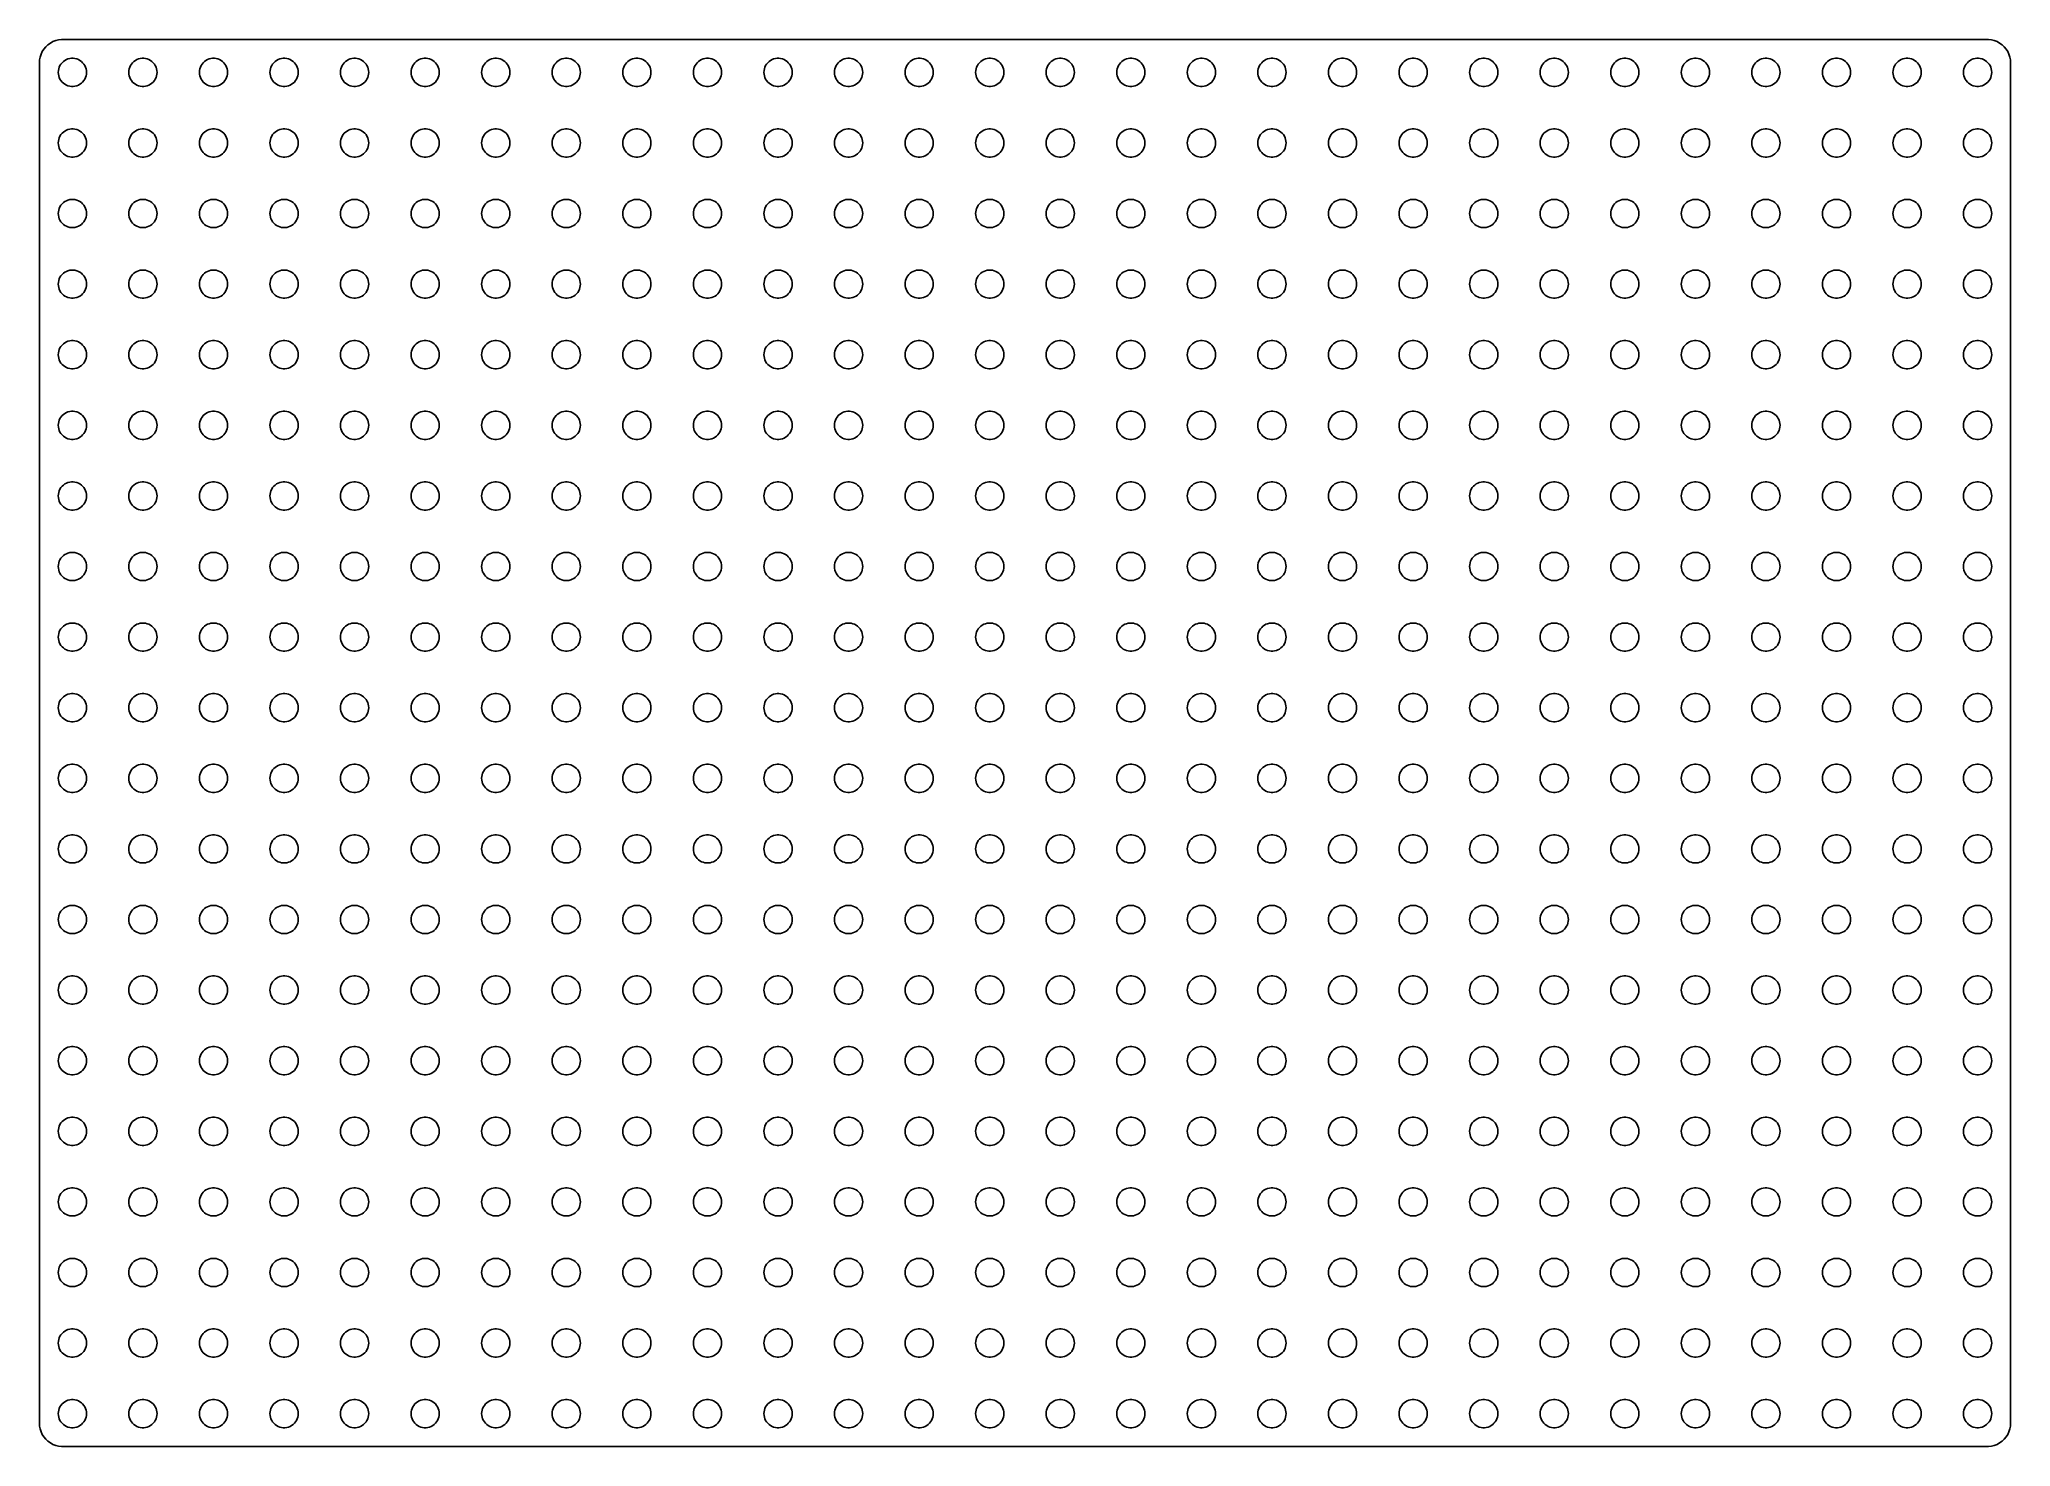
# Model space of a CAD drawing. Header units: metres. Extents: x -210 to 210, y -149 to 149.
import ezdxf

# ---------------------------------------------------------------- set-up
doc = ezdxf.new("R2010")
doc.units = ezdxf.units.M

msp = doc.modelspace()

# ---------------------------------------------------------------- linework, layer by layer
for p, q in [((-208.882, 146.909), (-209.149, 146.341)), ((-208.545, 147.439), (-208.882, 146.909)), ((-208.145, 147.923), (-208.545, 147.439)), ((-207.687, 148.353), (-208.145, 147.923)), ((-207.179, 148.722), (-207.687, 148.353)), ((-206.629, 149.024), (-207.179, 148.722)), ((-206.045, 149.255), (-206.629, 149.024)), ((-205.437, 149.411), (-206.045, 149.255)), ((-204.814, 149.49), (-205.437, 149.411)), ((204.814, 149.49), (-204.814, 149.49)), ((205.437, 149.411), (204.814, 149.49)), ((206.045, 149.255), (205.437, 149.411)), ((206.629, 149.024), (206.045, 149.255)), ((207.179, 148.722), (206.629, 149.024)), ((207.687, 148.353), (207.179, 148.722)), ((208.145, 147.923), (207.687, 148.353)), ((208.545, 147.439), (208.145, 147.923)), ((208.882, 146.909), (208.545, 147.439)), ((209.149, 146.341), (208.882, 146.909)), ((-209.461, 145.127), (-209.5, 144.5)), ((-209.5, 144.5), (-209.5, -144.5)), ((-209.343, 145.743), (-209.461, 145.127)), ((-209.149, 146.341), (-209.343, 145.743)), ((-205.5, 142.5), (-205.476, 142.876)), ((-205.476, 142.124), (-205.5, 142.5)), ((-205.476, 142.876), (-205.406, 143.246)), ((-205.406, 143.246), (-205.289, 143.604)), ((-205.289, 143.604), (-205.129, 143.945)), ((-205.129, 143.945), (-204.927, 144.263)), ((-204.927, 144.263), (-204.687, 144.554)), ((-204.687, 144.554), (-204.412, 144.812)), ((-204.412, 144.812), (-204.107, 145.033)), ((-204.107, 145.033), (-203.777, 145.214)), ((-203.777, 145.214), (-203.427, 145.353)), ((-203.427, 145.353), (-203.062, 145.447)), ((-203.062, 145.447), (-202.688, 145.494)), ((-202.688, 145.494), (-202.312, 145.494)), ((-202.312, 145.494), (-201.938, 145.447)), ((-201.938, 145.447), (-201.573, 145.353)), ((-201.573, 145.353), (-201.223, 145.214)), ((-201.223, 145.214), (-200.893, 145.033)), ((-200.893, 145.033), (-200.588, 144.812)), ((-200.588, 144.812), (-200.313, 144.554)), ((-200.313, 144.554), (-200.073, 144.263)), ((-200.073, 144.263), (-199.871, 143.945)), ((-199.871, 143.945), (-199.711, 143.604)), ((-199.711, 143.604), (-199.594, 143.246)), ((-199.594, 143.246), (-199.524, 142.876)), ((-199.524, 142.876), (-199.5, 142.5)), ((-199.5, 142.5), (-199.524, 142.124)), ((-190.5, 142.5), (-190.476, 142.876)), ((-190.476, 142.124), (-190.5, 142.5)), ((-190.476, 142.876), (-190.406, 143.246)), ((-190.406, 143.246), (-190.289, 143.604)), ((-190.289, 143.604), (-190.129, 143.945)), ((-190.129, 143.945), (-189.927, 144.263)), ((-189.927, 144.263), (-189.687, 144.554)), ((-189.687, 144.554), (-189.412, 144.812)), ((-189.412, 144.812), (-189.107, 145.033)), ((-189.107, 145.033), (-188.777, 145.214)), ((-188.777, 145.214), (-188.427, 145.353)), ((-188.427, 145.353), (-188.062, 145.447)), ((-188.062, 145.447), (-187.688, 145.494)), ((-187.688, 145.494), (-187.312, 145.494)), ((-187.312, 145.494), (-186.938, 145.447)), ((-186.938, 145.447), (-186.573, 145.353)), ((-186.573, 145.353), (-186.223, 145.214)), ((-186.223, 145.214), (-185.893, 145.033)), ((-185.893, 145.033), (-185.588, 144.812)), ((-185.588, 144.812), (-185.313, 144.554)), ((-185.313, 144.554), (-185.073, 144.263)), ((-185.073, 144.263), (-184.871, 143.945)), ((-184.871, 143.945), (-184.711, 143.604)), ((-184.711, 143.604), (-184.594, 143.246)), ((-184.594, 143.246), (-184.524, 142.876)), ((-184.524, 142.876), (-184.5, 142.5)), ((-184.5, 142.5), (-184.524, 142.124)), ((-175.5, 142.5), (-175.476, 142.876)), ((-175.476, 142.124), (-175.5, 142.5)), ((-175.476, 142.876), (-175.406, 143.246)), ((-175.406, 143.246), (-175.289, 143.604)), ((-175.289, 143.604), (-175.129, 143.945)), ((-175.129, 143.945), (-174.927, 144.263)), ((-174.927, 144.263), (-174.687, 144.554)), ((-174.687, 144.554), (-174.412, 144.812)), ((-174.412, 144.812), (-174.107, 145.033)), ((-174.107, 145.033), (-173.777, 145.214)), ((-173.777, 145.214), (-173.427, 145.353)), ((-173.427, 145.353), (-173.062, 145.447)), ((-173.062, 145.447), (-172.688, 145.494)), ((-172.688, 145.494), (-172.312, 145.494)), ((-172.312, 145.494), (-171.938, 145.447)), ((-171.938, 145.447), (-171.573, 145.353)), ((-171.573, 145.353), (-171.223, 145.214)), ((-171.223, 145.214), (-170.893, 145.033)), ((-170.893, 145.033), (-170.588, 144.812)), ((-170.588, 144.812), (-170.313, 144.554)), ((-170.313, 144.554), (-170.073, 144.263)), ((-170.073, 144.263), (-169.871, 143.945)), ((-169.871, 143.945), (-169.711, 143.604)), ((-169.711, 143.604), (-169.594, 143.246)), ((-169.594, 143.246), (-169.524, 142.876)), ((-169.524, 142.876), (-169.5, 142.5)), ((-169.5, 142.5), (-169.524, 142.124)), ((-160.5, 142.5), (-160.476, 142.876)), ((-160.476, 142.124), (-160.5, 142.5)), ((-160.476, 142.876), (-160.406, 143.246)), ((-160.406, 143.246), (-160.289, 143.604)), ((-160.289, 143.604), (-160.129, 143.945)), ((-160.129, 143.945), (-159.927, 144.263)), ((-159.927, 144.263), (-159.687, 144.554)), ((-159.687, 144.554), (-159.412, 144.812)), ((-159.412, 144.812), (-159.107, 145.033)), ((-159.107, 145.033), (-158.777, 145.214)), ((-158.777, 145.214), (-158.427, 145.353)), ((-158.427, 145.353), (-158.062, 145.447)), ((-158.062, 145.447), (-157.688, 145.494)), ((-157.688, 145.494), (-157.312, 145.494)), ((-157.312, 145.494), (-156.938, 145.447)), ((-156.938, 145.447), (-156.573, 145.353)), ((-156.573, 145.353), (-156.223, 145.214)), ((-156.223, 145.214), (-155.893, 145.033)), ((-155.893, 145.033), (-155.588, 144.812)), ((-155.588, 144.812), (-155.313, 144.554)), ((-155.313, 144.554), (-155.073, 144.263)), ((-155.073, 144.263), (-154.871, 143.945)), ((-154.871, 143.945), (-154.711, 143.604)), ((-154.711, 143.604), (-154.594, 143.246)), ((-154.594, 143.246), (-154.524, 142.876)), ((-154.524, 142.876), (-154.5, 142.5)), ((-154.5, 142.5), (-154.524, 142.124)), ((-145.5, 142.5), (-145.476, 142.876)), ((-145.476, 142.124), (-145.5, 142.5)), ((-145.476, 142.876), (-145.406, 143.246)), ((-145.406, 143.246), (-145.289, 143.604)), ((-145.289, 143.604), (-145.129, 143.945)), ((-145.129, 143.945), (-144.927, 144.263)), ((-144.927, 144.263), (-144.687, 144.554)), ((-144.687, 144.554), (-144.412, 144.812)), ((-144.412, 144.812), (-144.107, 145.033)), ((-144.107, 145.033), (-143.777, 145.214)), ((-143.777, 145.214), (-143.427, 145.353)), ((-143.427, 145.353), (-143.062, 145.447)), ((-143.062, 145.447), (-142.688, 145.494)), ((-142.688, 145.494), (-142.312, 145.494)), ((-142.312, 145.494), (-141.938, 145.447)), ((-141.938, 145.447), (-141.573, 145.353)), ((-141.573, 145.353), (-141.223, 145.214)), ((-141.223, 145.214), (-140.893, 145.033)), ((-140.893, 145.033), (-140.588, 144.812)), ((-140.588, 144.812), (-140.313, 144.554)), ((-140.313, 144.554), (-140.073, 144.263)), ((-140.073, 144.263), (-139.871, 143.945)), ((-139.871, 143.945), (-139.711, 143.604)), ((-139.711, 143.604), (-139.594, 143.246)), ((-139.594, 143.246), (-139.524, 142.876)), ((-139.524, 142.876), (-139.5, 142.5)), ((-139.5, 142.5), (-139.524, 142.124)), ((-130.5, 142.5), (-130.476, 142.876)), ((-130.476, 142.124), (-130.5, 142.5)), ((-130.476, 142.876), (-130.406, 143.246)), ((-130.406, 143.246), (-130.289, 143.604)), ((-130.289, 143.604), (-130.129, 143.945)), ((-130.129, 143.945), (-129.927, 144.263)), ((-129.927, 144.263), (-129.687, 144.554)), ((-129.687, 144.554), (-129.412, 144.812)), ((-129.412, 144.812), (-129.107, 145.033)), ((-129.107, 145.033), (-128.777, 145.214)), ((-128.777, 145.214), (-128.427, 145.353)), ((-128.427, 145.353), (-128.062, 145.447)), ((-128.062, 145.447), (-127.688, 145.494)), ((-127.688, 145.494), (-127.312, 145.494)), ((-127.312, 145.494), (-126.938, 145.447)), ((-126.938, 145.447), (-126.573, 145.353)), ((-126.573, 145.353), (-126.223, 145.214)), ((-126.223, 145.214), (-125.893, 145.033)), ((-125.893, 145.033), (-125.588, 144.812)), ((-125.588, 144.812), (-125.313, 144.554)), ((-125.313, 144.554), (-125.073, 144.263)), ((-125.073, 144.263), (-124.871, 143.945)), ((-124.871, 143.945), (-124.711, 143.604)), ((-124.711, 143.604), (-124.594, 143.246)), ((-124.594, 143.246), (-124.524, 142.876)), ((-124.524, 142.876), (-124.5, 142.5)), ((-124.5, 142.5), (-124.524, 142.124)), ((-115.5, 142.5), (-115.476, 142.876)), ((-115.476, 142.124), (-115.5, 142.5)), ((-115.476, 142.876), (-115.406, 143.246)), ((-115.406, 143.246), (-115.289, 143.604)), ((-115.289, 143.604), (-115.129, 143.945)), ((-115.129, 143.945), (-114.927, 144.263)), ((-114.927, 144.263), (-114.687, 144.554)), ((-114.687, 144.554), (-114.412, 144.812)), ((-114.412, 144.812), (-114.107, 145.033)), ((-114.107, 145.033), (-113.777, 145.214)), ((-113.777, 145.214), (-113.427, 145.353)), ((-113.427, 145.353), (-113.062, 145.447)), ((-113.062, 145.447), (-112.688, 145.494)), ((-112.688, 145.494), (-112.312, 145.494)), ((-112.312, 145.494), (-111.938, 145.447)), ((-111.938, 145.447), (-111.573, 145.353)), ((-111.573, 145.353), (-111.223, 145.214)), ((-111.223, 145.214), (-110.893, 145.033)), ((-110.893, 145.033), (-110.588, 144.812)), ((-110.588, 144.812), (-110.313, 144.554)), ((-110.313, 144.554), (-110.073, 144.263)), ((-110.073, 144.263), (-109.871, 143.945)), ((-109.871, 143.945), (-109.711, 143.604)), ((-109.711, 143.604), (-109.594, 143.246)), ((-109.594, 143.246), (-109.524, 142.876)), ((-109.524, 142.876), (-109.5, 142.5)), ((-109.5, 142.5), (-109.524, 142.124)), ((-100.5, 142.5), (-100.476, 142.876)), ((-100.476, 142.124), (-100.5, 142.5)), ((-100.476, 142.876), (-100.406, 143.246)), ((-100.406, 143.246), (-100.289, 143.604)), ((-100.289, 143.604), (-100.129, 143.945)), ((-100.129, 143.945), (-99.927, 144.263)), ((-99.927, 144.263), (-99.6869, 144.554)), ((-99.6869, 144.554), (-99.4123, 144.812)), ((-99.4123, 144.812), (-99.1075, 145.033)), ((-99.1075, 145.033), (-98.7773, 145.214)), ((-98.7773, 145.214), (-98.427, 145.353)), ((-98.427, 145.353), (-98.0621, 145.447)), ((-98.0621, 145.447), (-97.6884, 145.494)), ((-97.6884, 145.494), (-97.3116, 145.494)), ((-97.3116, 145.494), (-96.9379, 145.447)), ((-96.9379, 145.447), (-96.573, 145.353)), ((-96.573, 145.353), (-96.2227, 145.214)), ((-96.2227, 145.214), (-95.8925, 145.033)), ((-95.8925, 145.033), (-95.5877, 144.812)), ((-95.5877, 144.812), (-95.3131, 144.554)), ((-95.3131, 144.554), (-95.073, 144.263)), ((-95.073, 144.263), (-94.8711, 143.945)), ((-94.8711, 143.945), (-94.7107, 143.604)), ((-94.7107, 143.604), (-94.5943, 143.246)), ((-94.5943, 143.246), (-94.5237, 142.876)), ((-94.5237, 142.876), (-94.5, 142.5)), ((-94.5, 142.5), (-94.5237, 142.124)), ((-85.5, 142.5), (-85.4763, 142.876)), ((-85.4763, 142.124), (-85.5, 142.5)), ((-85.4763, 142.876), (-85.4057, 143.246)), ((-85.4057, 143.246), (-85.2893, 143.604)), ((-85.2893, 143.604), (-85.1289, 143.945)), ((-85.1289, 143.945), (-84.927, 144.263)), ((-84.927, 144.263), (-84.6869, 144.554)), ((-84.6869, 144.554), (-84.4123, 144.812)), ((-84.4123, 144.812), (-84.1075, 145.033)), ((-84.1075, 145.033), (-83.7773, 145.214)), ((-83.7773, 145.214), (-83.427, 145.353)), ((-83.427, 145.353), (-83.0621, 145.447)), ((-83.0621, 145.447), (-82.6884, 145.494)), ((-82.6884, 145.494), (-82.3116, 145.494)), ((-82.3116, 145.494), (-81.9379, 145.447)), ((-81.9379, 145.447), (-81.573, 145.353)), ((-81.573, 145.353), (-81.2227, 145.214)), ((-81.2227, 145.214), (-80.8925, 145.033)), ((-80.8925, 145.033), (-80.5877, 144.812)), ((-80.5877, 144.812), (-80.3131, 144.554)), ((-80.3131, 144.554), (-80.073, 144.263)), ((-80.073, 144.263), (-79.8711, 143.945)), ((-79.8711, 143.945), (-79.7107, 143.604)), ((-79.7107, 143.604), (-79.5943, 143.246)), ((-79.5943, 143.246), (-79.5237, 142.876)), ((-79.5237, 142.876), (-79.5, 142.5)), ((-79.5, 142.5), (-79.5237, 142.124)), ((-70.5, 142.5), (-70.4763, 142.876)), ((-70.4763, 142.124), (-70.5, 142.5)), ((-70.4763, 142.876), (-70.4057, 143.246)), ((-70.4057, 143.246), (-70.2893, 143.604)), ((-70.2893, 143.604), (-70.1289, 143.945)), ((-70.1289, 143.945), (-69.927, 144.263)), ((-69.927, 144.263), (-69.6869, 144.554)), ((-69.6869, 144.554), (-69.4123, 144.812)), ((-69.4123, 144.812), (-69.1075, 145.033)), ((-69.1075, 145.033), (-68.7773, 145.214)), ((-68.7773, 145.214), (-68.427, 145.353)), ((-68.427, 145.353), (-68.0621, 145.447)), ((-68.0621, 145.447), (-67.6884, 145.494)), ((-67.6884, 145.494), (-67.3116, 145.494)), ((-67.3116, 145.494), (-66.9379, 145.447)), ((-66.9379, 145.447), (-66.573, 145.353)), ((-66.573, 145.353), (-66.2227, 145.214)), ((-66.2227, 145.214), (-65.8925, 145.033)), ((-65.8925, 145.033), (-65.5877, 144.812)), ((-65.5877, 144.812), (-65.3131, 144.554)), ((-65.3131, 144.554), (-65.073, 144.263)), ((-65.073, 144.263), (-64.8711, 143.945)), ((-64.8711, 143.945), (-64.7107, 143.604)), ((-64.7107, 143.604), (-64.5943, 143.246)), ((-64.5943, 143.246), (-64.5237, 142.876)), ((-64.5237, 142.876), (-64.5, 142.5)), ((-64.5, 142.5), (-64.5237, 142.124)), ((-55.5, 142.5), (-55.4763, 142.876)), ((-55.4763, 142.124), (-55.5, 142.5)), ((-55.4763, 142.876), (-55.4057, 143.246)), ((-55.4057, 143.246), (-55.2893, 143.604)), ((-55.2893, 143.604), (-55.1289, 143.945)), ((-55.1289, 143.945), (-54.927, 144.263)), ((-54.927, 144.263), (-54.6869, 144.554)), ((-54.6869, 144.554), (-54.4123, 144.812)), ((-54.4123, 144.812), (-54.1075, 145.033)), ((-54.1075, 145.033), (-53.7773, 145.214)), ((-53.7773, 145.214), (-53.427, 145.353)), ((-53.427, 145.353), (-53.0621, 145.447)), ((-53.0621, 145.447), (-52.6884, 145.494)), ((-52.6884, 145.494), (-52.3116, 145.494)), ((-52.3116, 145.494), (-51.9379, 145.447)), ((-51.9379, 145.447), (-51.5729, 145.353)), ((-51.5729, 145.353), (-51.2227, 145.214)), ((-51.2227, 145.214), (-50.8925, 145.033)), ((-50.8925, 145.033), (-50.5877, 144.812)), ((-50.5877, 144.812), (-50.3131, 144.554)), ((-50.3131, 144.554), (-50.0729, 144.263)), ((-50.0729, 144.263), (-49.8711, 143.945)), ((-49.8711, 143.945), (-49.7107, 143.604)), ((-49.7107, 143.604), (-49.5942, 143.246)), ((-49.5942, 143.246), (-49.5237, 142.876)), ((-49.5237, 142.876), (-49.5, 142.5)), ((-49.5, 142.5), (-49.5237, 142.124)), ((-40.5, 142.5), (-40.4763, 142.876)), ((-40.4763, 142.124), (-40.5, 142.5)), ((-40.4763, 142.876), (-40.4057, 143.246)), ((-40.4057, 143.246), (-40.2893, 143.604)), ((-40.2893, 143.604), (-40.1289, 143.945)), ((-40.1289, 143.945), (-39.927, 144.263)), ((-39.927, 144.263), (-39.6869, 144.554)), ((-39.6869, 144.554), (-39.4123, 144.812)), ((-39.4123, 144.812), (-39.1075, 145.033)), ((-39.1075, 145.033), (-38.7773, 145.214)), ((-38.7773, 145.214), (-38.427, 145.353)), ((-38.427, 145.353), (-38.0621, 145.447)), ((-38.0621, 145.447), (-37.6884, 145.494)), ((-37.6884, 145.494), (-37.3116, 145.494)), ((-37.3116, 145.494), (-36.9379, 145.447)), ((-36.9379, 145.447), (-36.5729, 145.353)), ((-36.5729, 145.353), (-36.2227, 145.214)), ((-36.2227, 145.214), (-35.8925, 145.033)), ((-35.8925, 145.033), (-35.5877, 144.812)), ((-35.5877, 144.812), (-35.3131, 144.554)), ((-35.3131, 144.554), (-35.0729, 144.263)), ((-35.0729, 144.263), (-34.8711, 143.945)), ((-34.8711, 143.945), (-34.7107, 143.604)), ((-34.7107, 143.604), (-34.5942, 143.246)), ((-34.5942, 143.246), (-34.5237, 142.876)), ((-34.5237, 142.876), (-34.5, 142.5)), ((-34.5, 142.5), (-34.5237, 142.124)), ((-25.5, 142.5), (-25.4763, 142.876)), ((-25.4763, 142.124), (-25.5, 142.5)), ((-25.4763, 142.876), (-25.4057, 143.246)), ((-25.4057, 143.246), (-25.2893, 143.604)), ((-25.2893, 143.604), (-25.1289, 143.945)), ((-25.1289, 143.945), (-24.927, 144.263)), ((-24.927, 144.263), (-24.6869, 144.554)), ((-24.6869, 144.554), (-24.4123, 144.812)), ((-24.4123, 144.812), (-24.1075, 145.033)), ((-24.1075, 145.033), (-23.7773, 145.214)), ((-23.7773, 145.214), (-23.427, 145.353)), ((-23.427, 145.353), (-23.0621, 145.447)), ((-23.0621, 145.447), (-22.6884, 145.494)), ((-22.6884, 145.494), (-22.3116, 145.494)), ((-22.3116, 145.494), (-21.9379, 145.447)), ((-21.9379, 145.447), (-21.5729, 145.353)), ((-21.5729, 145.353), (-21.2227, 145.214)), ((-21.2227, 145.214), (-20.8925, 145.033)), ((-20.8925, 145.033), (-20.5877, 144.812)), ((-20.5877, 144.812), (-20.3131, 144.554)), ((-20.3131, 144.554), (-20.0729, 144.263)), ((-20.0729, 144.263), (-19.8711, 143.945)), ((-19.8711, 143.945), (-19.7107, 143.604)), ((-19.7107, 143.604), (-19.5942, 143.246)), ((-19.5942, 143.246), (-19.5237, 142.876)), ((-19.5237, 142.876), (-19.5, 142.5)), ((-19.5, 142.5), (-19.5237, 142.124)), ((-10.5, 142.5), (-10.4763, 142.876)), ((-10.4763, 142.124), (-10.5, 142.5)), ((-10.4763, 142.876), (-10.4057, 143.246)), ((-10.4057, 143.246), (-10.2893, 143.604)), ((-10.2893, 143.604), (-10.1289, 143.945)), ((-10.1289, 143.945), (-9.92705, 144.263)), ((-9.92705, 144.263), (-9.6869, 144.554)), ((-9.6869, 144.554), (-9.41226, 144.812)), ((-9.41226, 144.812), (-9.10747, 145.033)), ((-9.10747, 145.033), (-8.77733, 145.214)), ((-8.77733, 145.214), (-8.42705, 145.353)), ((-8.42705, 145.353), (-8.06213, 145.447)), ((-8.06213, 145.447), (-7.68837, 145.494)), ((-7.68837, 145.494), (-7.31161, 145.494)), ((-7.31161, 145.494), (-6.93785, 145.447)), ((-6.93785, 145.447), (-6.57294, 145.353)), ((-6.57294, 145.353), (-6.22266, 145.214)), ((-6.22266, 145.214), (-5.89252, 145.033)), ((-5.89252, 145.033), (-5.58772, 144.812)), ((-5.58772, 144.812), (-5.31308, 144.554)), ((-5.31308, 144.554), (-5.07294, 144.263)), ((-5.07294, 144.263), (-4.87108, 143.945)), ((-4.87108, 143.945), (-4.71066, 143.604)), ((-4.71066, 143.604), (-4.59424, 143.246)), ((-4.59424, 143.246), (-4.52365, 142.876)), ((-4.52365, 142.876), (-4.5, 142.5)), ((-4.5, 142.5), (-4.52365, 142.124)), ((4.5, 142.5), (4.52365, 142.876)), ((4.52365, 142.124), (4.5, 142.5)), ((4.52365, 142.876), (4.59424, 143.246)), ((4.59424, 143.246), (4.71066, 143.604)), ((4.71066, 143.604), (4.87108, 143.945)), ((4.87108, 143.945), (5.07294, 144.263)), ((5.07294, 144.263), (5.31308, 144.554)), ((5.31308, 144.554), (5.58772, 144.812)), ((5.58772, 144.812), (5.89252, 145.033)), ((5.89252, 145.033), (6.22266, 145.214)), ((6.22266, 145.214), (6.57294, 145.353)), ((6.57294, 145.353), (6.93785, 145.447)), ((6.93785, 145.447), (7.31161, 145.494)), ((7.31161, 145.494), (7.68837, 145.494)), ((7.68837, 145.494), (8.06213, 145.447)), ((8.06213, 145.447), (8.42705, 145.353)), ((8.42705, 145.353), (8.77733, 145.214)), ((8.77733, 145.214), (9.10747, 145.033)), ((9.10747, 145.033), (9.41226, 144.812)), ((9.41226, 144.812), (9.6869, 144.554)), ((9.6869, 144.554), (9.92705, 144.263)), ((9.92705, 144.263), (10.1289, 143.945)), ((10.1289, 143.945), (10.2893, 143.604)), ((10.2893, 143.604), (10.4057, 143.246)), ((10.4057, 143.246), (10.4763, 142.876)), ((10.4763, 142.876), (10.5, 142.5)), ((10.5, 142.5), (10.4763, 142.124)), ((19.5, 142.5), (19.5237, 142.876)), ((19.5237, 142.124), (19.5, 142.5)), ((19.5237, 142.876), (19.5942, 143.246)), ((19.5942, 143.246), (19.7107, 143.604)), ((19.7107, 143.604), (19.8711, 143.945)), ((19.8711, 143.945), (20.0729, 144.263)), ((20.0729, 144.263), (20.3131, 144.554)), ((20.3131, 144.554), (20.5877, 144.812)), ((20.5877, 144.812), (20.8925, 145.033)), ((20.8925, 145.033), (21.2227, 145.214)), ((21.2227, 145.214), (21.5729, 145.353)), ((21.5729, 145.353), (21.9379, 145.447)), ((21.9379, 145.447), (22.3116, 145.494)), ((22.3116, 145.494), (22.6884, 145.494)), ((22.6884, 145.494), (23.0621, 145.447)), ((23.0621, 145.447), (23.427, 145.353)), ((23.427, 145.353), (23.7773, 145.214)), ((23.7773, 145.214), (24.1075, 145.033)), ((24.1075, 145.033), (24.4123, 144.812)), ((24.4123, 144.812), (24.6869, 144.554)), ((24.6869, 144.554), (24.927, 144.263)), ((24.927, 144.263), (25.1289, 143.945)), ((25.1289, 143.945), (25.2893, 143.604)), ((25.2893, 143.604), (25.4057, 143.246)), ((25.4057, 143.246), (25.4763, 142.876)), ((25.4763, 142.876), (25.5, 142.5)), ((25.5, 142.5), (25.4763, 142.124)), ((34.5, 142.5), (34.5237, 142.876)), ((34.5237, 142.124), (34.5, 142.5)), ((34.5237, 142.876), (34.5942, 143.246)), ((34.5942, 143.246), (34.7107, 143.604)), ((34.7107, 143.604), (34.8711, 143.945)), ((34.8711, 143.945), (35.0729, 144.263)), ((35.0729, 144.263), (35.3131, 144.554)), ((35.3131, 144.554), (35.5877, 144.812)), ((35.5877, 144.812), (35.8925, 145.033)), ((35.8925, 145.033), (36.2227, 145.214)), ((36.2227, 145.214), (36.5729, 145.353)), ((36.5729, 145.353), (36.9379, 145.447)), ((36.9379, 145.447), (37.3116, 145.494)), ((37.3116, 145.494), (37.6884, 145.494)), ((37.6884, 145.494), (38.0621, 145.447)), ((38.0621, 145.447), (38.427, 145.353)), ((38.427, 145.353), (38.7773, 145.214)), ((38.7773, 145.214), (39.1075, 145.033)), ((39.1075, 145.033), (39.4123, 144.812)), ((39.4123, 144.812), (39.6869, 144.554)), ((39.6869, 144.554), (39.927, 144.263)), ((39.927, 144.263), (40.1289, 143.945)), ((40.1289, 143.945), (40.2893, 143.604)), ((40.2893, 143.604), (40.4057, 143.246)), ((40.4057, 143.246), (40.4763, 142.876)), ((40.4763, 142.876), (40.5, 142.5)), ((40.5, 142.5), (40.4763, 142.124)), ((49.5, 142.5), (49.5237, 142.876)), ((49.5237, 142.124), (49.5, 142.5)), ((49.5237, 142.876), (49.5942, 143.246)), ((49.5942, 143.246), (49.7107, 143.604)), ((49.7107, 143.604), (49.8711, 143.945)), ((49.8711, 143.945), (50.0729, 144.263)), ((50.0729, 144.263), (50.3131, 144.554)), ((50.3131, 144.554), (50.5877, 144.812)), ((50.5877, 144.812), (50.8925, 145.033)), ((50.8925, 145.033), (51.2227, 145.214)), ((51.2227, 145.214), (51.5729, 145.353)), ((51.5729, 145.353), (51.9379, 145.447)), ((51.9379, 145.447), (52.3116, 145.494)), ((52.3116, 145.494), (52.6884, 145.494)), ((52.6884, 145.494), (53.0621, 145.447)), ((53.0621, 145.447), (53.427, 145.353)), ((53.427, 145.353), (53.7773, 145.214)), ((53.7773, 145.214), (54.1075, 145.033)), ((54.1075, 145.033), (54.4123, 144.812)), ((54.4123, 144.812), (54.6869, 144.554)), ((54.6869, 144.554), (54.927, 144.263)), ((54.927, 144.263), (55.1289, 143.945)), ((55.1289, 143.945), (55.2893, 143.604)), ((55.2893, 143.604), (55.4057, 143.246)), ((55.4057, 143.246), (55.4763, 142.876)), ((55.4763, 142.876), (55.5, 142.5)), ((55.5, 142.5), (55.4763, 142.124)), ((64.5, 142.5), (64.5237, 142.876)), ((64.5237, 142.124), (64.5, 142.5)), ((64.5237, 142.876), (64.5943, 143.246)), ((64.5943, 143.246), (64.7107, 143.604)), ((64.7107, 143.604), (64.8711, 143.945)), ((64.8711, 143.945), (65.073, 144.263)), ((65.073, 144.263), (65.3131, 144.554)), ((65.3131, 144.554), (65.5877, 144.812)), ((65.5877, 144.812), (65.8925, 145.033)), ((65.8925, 145.033), (66.2227, 145.214)), ((66.2227, 145.214), (66.573, 145.353)), ((66.573, 145.353), (66.9379, 145.447)), ((66.9379, 145.447), (67.3116, 145.494)), ((67.3116, 145.494), (67.6884, 145.494)), ((67.6884, 145.494), (68.0621, 145.447)), ((68.0621, 145.447), (68.427, 145.353)), ((68.427, 145.353), (68.7773, 145.214)), ((68.7773, 145.214), (69.1075, 145.033)), ((69.1075, 145.033), (69.4123, 144.812)), ((69.4123, 144.812), (69.6869, 144.554)), ((69.6869, 144.554), (69.927, 144.263)), ((69.927, 144.263), (70.1289, 143.945)), ((70.1289, 143.945), (70.2893, 143.604)), ((70.2893, 143.604), (70.4057, 143.246)), ((70.4057, 143.246), (70.4763, 142.876)), ((70.4763, 142.876), (70.5, 142.5)), ((70.5, 142.5), (70.4763, 142.124)), ((79.5, 142.5), (79.5237, 142.876)), ((79.5237, 142.124), (79.5, 142.5)), ((79.5237, 142.876), (79.5943, 143.246)), ((79.5943, 143.246), (79.7107, 143.604)), ((79.7107, 143.604), (79.8711, 143.945)), ((79.8711, 143.945), (80.073, 144.263)), ((80.073, 144.263), (80.3131, 144.554)), ((80.3131, 144.554), (80.5877, 144.812)), ((80.5877, 144.812), (80.8925, 145.033)), ((80.8925, 145.033), (81.2227, 145.214)), ((81.2227, 145.214), (81.573, 145.353)), ((81.573, 145.353), (81.9379, 145.447)), ((81.9379, 145.447), (82.3116, 145.494)), ((82.3116, 145.494), (82.6884, 145.494)), ((82.6884, 145.494), (83.0621, 145.447)), ((83.0621, 145.447), (83.427, 145.353)), ((83.427, 145.353), (83.7773, 145.214)), ((83.7773, 145.214), (84.1075, 145.033)), ((84.1075, 145.033), (84.4123, 144.812)), ((84.4123, 144.812), (84.6869, 144.554)), ((84.6869, 144.554), (84.927, 144.263)), ((84.927, 144.263), (85.1289, 143.945)), ((85.1289, 143.945), (85.2893, 143.604)), ((85.2893, 143.604), (85.4057, 143.246)), ((85.4057, 143.246), (85.4763, 142.876)), ((85.4763, 142.876), (85.5, 142.5)), ((85.5, 142.5), (85.4763, 142.124)), ((94.5, 142.5), (94.5237, 142.876)), ((94.5237, 142.124), (94.5, 142.5)), ((94.5237, 142.876), (94.5943, 143.246)), ((94.5943, 143.246), (94.7107, 143.604)), ((94.7107, 143.604), (94.8711, 143.945)), ((94.8711, 143.945), (95.073, 144.263)), ((95.073, 144.263), (95.3131, 144.554)), ((95.3131, 144.554), (95.5877, 144.812)), ((95.5877, 144.812), (95.8925, 145.033)), ((95.8925, 145.033), (96.2227, 145.214)), ((96.2227, 145.214), (96.573, 145.353)), ((96.573, 145.353), (96.9379, 145.447)), ((96.9379, 145.447), (97.3116, 145.494)), ((97.3116, 145.494), (97.6884, 145.494)), ((97.6884, 145.494), (98.0621, 145.447)), ((98.0621, 145.447), (98.427, 145.353)), ((98.427, 145.353), (98.7773, 145.214)), ((98.7773, 145.214), (99.1075, 145.033)), ((99.1075, 145.033), (99.4123, 144.812)), ((99.4123, 144.812), (99.6869, 144.554)), ((99.6869, 144.554), (99.927, 144.263)), ((99.927, 144.263), (100.129, 143.945)), ((100.129, 143.945), (100.289, 143.604)), ((100.289, 143.604), (100.406, 143.246)), ((100.406, 143.246), (100.476, 142.876)), ((100.476, 142.876), (100.5, 142.5)), ((100.5, 142.5), (100.476, 142.124)), ((109.5, 142.5), (109.524, 142.876)), ((109.524, 142.124), (109.5, 142.5)), ((109.524, 142.876), (109.594, 143.246)), ((109.594, 143.246), (109.711, 143.604)), ((109.711, 143.604), (109.871, 143.945)), ((109.871, 143.945), (110.073, 144.263)), ((110.073, 144.263), (110.313, 144.554)), ((110.313, 144.554), (110.588, 144.812)), ((110.588, 144.812), (110.893, 145.033)), ((110.893, 145.033), (111.223, 145.214)), ((111.223, 145.214), (111.573, 145.353)), ((111.573, 145.353), (111.938, 145.447)), ((111.938, 145.447), (112.312, 145.494)), ((112.312, 145.494), (112.688, 145.494)), ((112.688, 145.494), (113.062, 145.447)), ((113.062, 145.447), (113.427, 145.353)), ((113.427, 145.353), (113.777, 145.214)), ((113.777, 145.214), (114.107, 145.033)), ((114.107, 145.033), (114.412, 144.812)), ((114.412, 144.812), (114.687, 144.554)), ((114.687, 144.554), (114.927, 144.263)), ((114.927, 144.263), (115.129, 143.945)), ((115.129, 143.945), (115.289, 143.604)), ((115.289, 143.604), (115.406, 143.246)), ((115.406, 143.246), (115.476, 142.876)), ((115.476, 142.876), (115.5, 142.5)), ((115.5, 142.5), (115.476, 142.124)), ((124.5, 142.5), (124.524, 142.876)), ((124.524, 142.124), (124.5, 142.5)), ((124.524, 142.876), (124.594, 143.246)), ((124.594, 143.246), (124.711, 143.604)), ((124.711, 143.604), (124.871, 143.945)), ((124.871, 143.945), (125.073, 144.263)), ((125.073, 144.263), (125.313, 144.554)), ((125.313, 144.554), (125.588, 144.812)), ((125.588, 144.812), (125.893, 145.033)), ((125.893, 145.033), (126.223, 145.214)), ((126.223, 145.214), (126.573, 145.353)), ((126.573, 145.353), (126.938, 145.447)), ((126.938, 145.447), (127.312, 145.494)), ((127.312, 145.494), (127.688, 145.494)), ((127.688, 145.494), (128.062, 145.447)), ((128.062, 145.447), (128.427, 145.353)), ((128.427, 145.353), (128.777, 145.214)), ((128.777, 145.214), (129.107, 145.033)), ((129.107, 145.033), (129.412, 144.812)), ((129.412, 144.812), (129.687, 144.554)), ((129.687, 144.554), (129.927, 144.263)), ((129.927, 144.263), (130.129, 143.945)), ((130.129, 143.945), (130.289, 143.604)), ((130.289, 143.604), (130.406, 143.246)), ((130.406, 143.246), (130.476, 142.876)), ((130.476, 142.876), (130.5, 142.5)), ((130.5, 142.5), (130.476, 142.124)), ((139.5, 142.5), (139.524, 142.876)), ((139.524, 142.124), (139.5, 142.5)), ((139.524, 142.876), (139.594, 143.246)), ((139.594, 143.246), (139.711, 143.604)), ((139.711, 143.604), (139.871, 143.945)), ((139.871, 143.945), (140.073, 144.263)), ((140.073, 144.263), (140.313, 144.554)), ((140.313, 144.554), (140.588, 144.812)), ((140.588, 144.812), (140.893, 145.033)), ((140.893, 145.033), (141.223, 145.214)), ((141.223, 145.214), (141.573, 145.353)), ((141.573, 145.353), (141.938, 145.447)), ((141.938, 145.447), (142.312, 145.494)), ((142.312, 145.494), (142.688, 145.494)), ((142.688, 145.494), (143.062, 145.447)), ((143.062, 145.447), (143.427, 145.353)), ((143.427, 145.353), (143.777, 145.214)), ((143.777, 145.214), (144.107, 145.033)), ((144.107, 145.033), (144.412, 144.812)), ((144.412, 144.812), (144.687, 144.554)), ((144.687, 144.554), (144.927, 144.263)), ((144.927, 144.263), (145.129, 143.945)), ((145.129, 143.945), (145.289, 143.604)), ((145.289, 143.604), (145.406, 143.246)), ((145.406, 143.246), (145.476, 142.876)), ((145.476, 142.876), (145.5, 142.5)), ((145.5, 142.5), (145.476, 142.124)), ((154.5, 142.5), (154.524, 142.876)), ((154.524, 142.124), (154.5, 142.5)), ((154.524, 142.876), (154.594, 143.246)), ((154.594, 143.246), (154.711, 143.604)), ((154.711, 143.604), (154.871, 143.945)), ((154.871, 143.945), (155.073, 144.263)), ((155.073, 144.263), (155.313, 144.554)), ((155.313, 144.554), (155.588, 144.812)), ((155.588, 144.812), (155.893, 145.033)), ((155.893, 145.033), (156.223, 145.214)), ((156.223, 145.214), (156.573, 145.353)), ((156.573, 145.353), (156.938, 145.447)), ((156.938, 145.447), (157.312, 145.494)), ((157.312, 145.494), (157.688, 145.494)), ((157.688, 145.494), (158.062, 145.447)), ((158.062, 145.447), (158.427, 145.353)), ((158.427, 145.353), (158.777, 145.214)), ((158.777, 145.214), (159.107, 145.033)), ((159.107, 145.033), (159.412, 144.812)), ((159.412, 144.812), (159.687, 144.554)), ((159.687, 144.554), (159.927, 144.263)), ((159.927, 144.263), (160.129, 143.945)), ((160.129, 143.945), (160.289, 143.604)), ((160.289, 143.604), (160.406, 143.246)), ((160.406, 143.246), (160.476, 142.876)), ((160.476, 142.876), (160.5, 142.5)), ((160.5, 142.5), (160.476, 142.124)), ((169.5, 142.5), (169.524, 142.876)), ((169.524, 142.124), (169.5, 142.5)), ((169.524, 142.876), (169.594, 143.246)), ((169.594, 143.246), (169.711, 143.604)), ((169.711, 143.604), (169.871, 143.945)), ((169.871, 143.945), (170.073, 144.263)), ((170.073, 144.263), (170.313, 144.554)), ((170.313, 144.554), (170.588, 144.812)), ((170.588, 144.812), (170.893, 145.033)), ((170.893, 145.033), (171.223, 145.214)), ((171.223, 145.214), (171.573, 145.353)), ((171.573, 145.353), (171.938, 145.447)), ((171.938, 145.447), (172.312, 145.494)), ((172.312, 145.494), (172.688, 145.494)), ((172.688, 145.494), (173.062, 145.447)), ((173.062, 145.447), (173.427, 145.353)), ((173.427, 145.353), (173.777, 145.214)), ((173.777, 145.214), (174.107, 145.033)), ((174.107, 145.033), (174.412, 144.812)), ((174.412, 144.812), (174.687, 144.554)), ((174.687, 144.554), (174.927, 144.263)), ((174.927, 144.263), (175.129, 143.945)), ((175.129, 143.945), (175.289, 143.604)), ((175.289, 143.604), (175.406, 143.246)), ((175.406, 143.246), (175.476, 142.876)), ((175.476, 142.876), (175.5, 142.5)), ((175.5, 142.5), (175.476, 142.124)), ((184.5, 142.5), (184.524, 142.876)), ((184.524, 142.124), (184.5, 142.5)), ((184.524, 142.876), (184.594, 143.246)), ((184.594, 143.246), (184.711, 143.604)), ((184.711, 143.604), (184.871, 143.945)), ((184.871, 143.945), (185.073, 144.263)), ((185.073, 144.263), (185.313, 144.554)), ((185.313, 144.554), (185.588, 144.812)), ((185.588, 144.812), (185.893, 145.033)), ((185.893, 145.033), (186.223, 145.214)), ((186.223, 145.214), (186.573, 145.353)), ((186.573, 145.353), (186.938, 145.447)), ((186.938, 145.447), (187.312, 145.494)), ((187.312, 145.494), (187.688, 145.494)), ((187.688, 145.494), (188.062, 145.447)), ((188.062, 145.447), (188.427, 145.353)), ((188.427, 145.353), (188.777, 145.214)), ((188.777, 145.214), (189.107, 145.033)), ((189.107, 145.033), (189.412, 144.812)), ((189.412, 144.812), (189.687, 144.554)), ((189.687, 144.554), (189.927, 144.263)), ((189.927, 144.263), (190.129, 143.945)), ((190.129, 143.945), (190.289, 143.604)), ((190.289, 143.604), (190.406, 143.246)), ((190.406, 143.246), (190.476, 142.876)), ((190.476, 142.876), (190.5, 142.5)), ((190.5, 142.5), (190.476, 142.124)), ((199.5, 142.5), (199.524, 142.876)), ((199.524, 142.124), (199.5, 142.5)), ((199.524, 142.876), (199.594, 143.246)), ((199.594, 143.246), (199.711, 143.604)), ((199.711, 143.604), (199.871, 143.945)), ((199.871, 143.945), (200.073, 144.263)), ((200.073, 144.263), (200.313, 144.554)), ((200.313, 144.554), (200.588, 144.812)), ((200.588, 144.812), (200.893, 145.033)), ((200.893, 145.033), (201.223, 145.214)), ((201.223, 145.214), (201.573, 145.353)), ((201.573, 145.353), (201.938, 145.447)), ((201.938, 145.447), (202.312, 145.494)), ((202.312, 145.494), (202.688, 145.494)), ((202.688, 145.494), (203.062, 145.447)), ((203.062, 145.447), (203.427, 145.353)), ((203.427, 145.353), (203.777, 145.214)), ((203.777, 145.214), (204.107, 145.033)), ((204.107, 145.033), (204.412, 144.812)), ((204.412, 144.812), (204.687, 144.554)), ((204.687, 144.554), (204.927, 144.263)), ((204.927, 144.263), (205.129, 143.945)), ((205.129, 143.945), (205.289, 143.604)), ((205.289, 143.604), (205.406, 143.246)), ((205.406, 143.246), (205.476, 142.876)), ((205.476, 142.876), (205.5, 142.5)), ((205.5, 142.5), (205.476, 142.124)), ((209.343, 145.743), (209.149, 146.341)), ((209.461, 145.127), (209.343, 145.743)), ((209.5, 144.5), (209.461, 145.127)), ((209.5, -144.5), (209.5, 144.5)), ((-205.406, 141.754), (-205.476, 142.124)), ((-205.289, 141.396), (-205.406, 141.754)), ((-205.129, 141.055), (-205.289, 141.396)), ((-204.927, 140.737), (-205.129, 141.055)), ((-204.687, 140.446), (-204.927, 140.737)), ((-204.412, 140.188), (-204.687, 140.446)), ((-204.107, 139.967), (-204.412, 140.188)), ((-203.777, 139.786), (-204.107, 139.967)), ((-203.427, 139.647), (-203.777, 139.786)), ((-203.062, 139.553), (-203.427, 139.647)), ((-202.688, 139.506), (-203.062, 139.553)), ((-202.312, 139.506), (-202.688, 139.506)), ((-201.938, 139.553), (-202.312, 139.506)), ((-201.573, 139.647), (-201.938, 139.553)), ((-201.223, 139.786), (-201.573, 139.647)), ((-200.893, 139.967), (-201.223, 139.786)), ((-200.588, 140.188), (-200.893, 139.967)), ((-200.313, 140.446), (-200.588, 140.188)), ((-200.073, 140.737), (-200.313, 140.446)), ((-199.871, 141.055), (-200.073, 140.737)), ((-199.711, 141.396), (-199.871, 141.055)), ((-199.594, 141.754), (-199.711, 141.396)), ((-199.524, 142.124), (-199.594, 141.754)), ((-190.406, 141.754), (-190.476, 142.124)), ((-190.289, 141.396), (-190.406, 141.754)), ((-190.129, 141.055), (-190.289, 141.396)), ((-189.927, 140.737), (-190.129, 141.055)), ((-189.687, 140.446), (-189.927, 140.737)), ((-189.412, 140.188), (-189.687, 140.446)), ((-189.107, 139.967), (-189.412, 140.188)), ((-188.777, 139.786), (-189.107, 139.967)), ((-188.427, 139.647), (-188.777, 139.786)), ((-188.062, 139.553), (-188.427, 139.647)), ((-187.688, 139.506), (-188.062, 139.553)), ((-187.312, 139.506), (-187.688, 139.506)), ((-186.938, 139.553), (-187.312, 139.506)), ((-186.573, 139.647), (-186.938, 139.553)), ((-186.223, 139.786), (-186.573, 139.647)), ((-185.893, 139.967), (-186.223, 139.786)), ((-185.588, 140.188), (-185.893, 139.967)), ((-185.313, 140.446), (-185.588, 140.188)), ((-185.073, 140.737), (-185.313, 140.446)), ((-184.871, 141.055), (-185.073, 140.737)), ((-184.711, 141.396), (-184.871, 141.055)), ((-184.594, 141.754), (-184.711, 141.396)), ((-184.524, 142.124), (-184.594, 141.754)), ((-175.406, 141.754), (-175.476, 142.124)), ((-175.289, 141.396), (-175.406, 141.754)), ((-175.129, 141.055), (-175.289, 141.396)), ((-174.927, 140.737), (-175.129, 141.055)), ((-174.687, 140.446), (-174.927, 140.737)), ((-174.412, 140.188), (-174.687, 140.446)), ((-174.107, 139.967), (-174.412, 140.188)), ((-173.777, 139.786), (-174.107, 139.967)), ((-173.427, 139.647), (-173.777, 139.786)), ((-173.062, 139.553), (-173.427, 139.647)), ((-172.688, 139.506), (-173.062, 139.553)), ((-172.312, 139.506), (-172.688, 139.506)), ((-171.938, 139.553), (-172.312, 139.506)), ((-171.573, 139.647), (-171.938, 139.553)), ((-171.223, 139.786), (-171.573, 139.647)), ((-170.893, 139.967), (-171.223, 139.786)), ((-170.588, 140.188), (-170.893, 139.967)), ((-170.313, 140.446), (-170.588, 140.188)), ((-170.073, 140.737), (-170.313, 140.446)), ((-169.871, 141.055), (-170.073, 140.737)), ((-169.711, 141.396), (-169.871, 141.055)), ((-169.594, 141.754), (-169.711, 141.396)), ((-169.524, 142.124), (-169.594, 141.754)), ((-160.406, 141.754), (-160.476, 142.124)), ((-160.289, 141.396), (-160.406, 141.754)), ((-160.129, 141.055), (-160.289, 141.396)), ((-159.927, 140.737), (-160.129, 141.055)), ((-159.687, 140.446), (-159.927, 140.737)), ((-159.412, 140.188), (-159.687, 140.446)), ((-159.107, 139.967), (-159.412, 140.188)), ((-158.777, 139.786), (-159.107, 139.967)), ((-158.427, 139.647), (-158.777, 139.786)), ((-158.062, 139.553), (-158.427, 139.647)), ((-157.688, 139.506), (-158.062, 139.553)), ((-157.312, 139.506), (-157.688, 139.506)), ((-156.938, 139.553), (-157.312, 139.506)), ((-156.573, 139.647), (-156.938, 139.553)), ((-156.223, 139.786), (-156.573, 139.647)), ((-155.893, 139.967), (-156.223, 139.786)), ((-155.588, 140.188), (-155.893, 139.967)), ((-155.313, 140.446), (-155.588, 140.188)), ((-155.073, 140.737), (-155.313, 140.446)), ((-154.871, 141.055), (-155.073, 140.737)), ((-154.711, 141.396), (-154.871, 141.055)), ((-154.594, 141.754), (-154.711, 141.396)), ((-154.524, 142.124), (-154.594, 141.754)), ((-145.406, 141.754), (-145.476, 142.124)), ((-145.289, 141.396), (-145.406, 141.754)), ((-145.129, 141.055), (-145.289, 141.396)), ((-144.927, 140.737), (-145.129, 141.055)), ((-144.687, 140.446), (-144.927, 140.737)), ((-144.412, 140.188), (-144.687, 140.446)), ((-144.107, 139.967), (-144.412, 140.188)), ((-143.777, 139.786), (-144.107, 139.967)), ((-143.427, 139.647), (-143.777, 139.786)), ((-143.062, 139.553), (-143.427, 139.647)), ((-142.688, 139.506), (-143.062, 139.553)), ((-142.312, 139.506), (-142.688, 139.506)), ((-141.938, 139.553), (-142.312, 139.506)), ((-141.573, 139.647), (-141.938, 139.553)), ((-141.223, 139.786), (-141.573, 139.647)), ((-140.893, 139.967), (-141.223, 139.786)), ((-140.588, 140.188), (-140.893, 139.967)), ((-140.313, 140.446), (-140.588, 140.188)), ((-140.073, 140.737), (-140.313, 140.446)), ((-139.871, 141.055), (-140.073, 140.737)), ((-139.711, 141.396), (-139.871, 141.055)), ((-139.594, 141.754), (-139.711, 141.396)), ((-139.524, 142.124), (-139.594, 141.754)), ((-130.406, 141.754), (-130.476, 142.124)), ((-130.289, 141.396), (-130.406, 141.754)), ((-130.129, 141.055), (-130.289, 141.396)), ((-129.927, 140.737), (-130.129, 141.055)), ((-129.687, 140.446), (-129.927, 140.737)), ((-129.412, 140.188), (-129.687, 140.446)), ((-129.107, 139.967), (-129.412, 140.188)), ((-128.777, 139.786), (-129.107, 139.967)), ((-128.427, 139.647), (-128.777, 139.786)), ((-128.062, 139.553), (-128.427, 139.647)), ((-127.688, 139.506), (-128.062, 139.553)), ((-127.312, 139.506), (-127.688, 139.506)), ((-126.938, 139.553), (-127.312, 139.506)), ((-126.573, 139.647), (-126.938, 139.553)), ((-126.223, 139.786), (-126.573, 139.647)), ((-125.893, 139.967), (-126.223, 139.786)), ((-125.588, 140.188), (-125.893, 139.967)), ((-125.313, 140.446), (-125.588, 140.188)), ((-125.073, 140.737), (-125.313, 140.446)), ((-124.871, 141.055), (-125.073, 140.737)), ((-124.711, 141.396), (-124.871, 141.055)), ((-124.594, 141.754), (-124.711, 141.396)), ((-124.524, 142.124), (-124.594, 141.754)), ((-115.406, 141.754), (-115.476, 142.124)), ((-115.289, 141.396), (-115.406, 141.754)), ((-115.129, 141.055), (-115.289, 141.396)), ((-114.927, 140.737), (-115.129, 141.055)), ((-114.687, 140.446), (-114.927, 140.737)), ((-114.412, 140.188), (-114.687, 140.446)), ((-114.107, 139.967), (-114.412, 140.188)), ((-113.777, 139.786), (-114.107, 139.967)), ((-113.427, 139.647), (-113.777, 139.786)), ((-113.062, 139.553), (-113.427, 139.647)), ((-112.688, 139.506), (-113.062, 139.553)), ((-112.312, 139.506), (-112.688, 139.506)), ((-111.938, 139.553), (-112.312, 139.506)), ((-111.573, 139.647), (-111.938, 139.553)), ((-111.223, 139.786), (-111.573, 139.647)), ((-110.893, 139.967), (-111.223, 139.786)), ((-110.588, 140.188), (-110.893, 139.967)), ((-110.313, 140.446), (-110.588, 140.188)), ((-110.073, 140.737), (-110.313, 140.446)), ((-109.871, 141.055), (-110.073, 140.737)), ((-109.711, 141.396), (-109.871, 141.055)), ((-109.594, 141.754), (-109.711, 141.396)), ((-109.524, 142.124), (-109.594, 141.754)), ((-100.406, 141.754), (-100.476, 142.124)), ((-100.289, 141.396), (-100.406, 141.754)), ((-100.129, 141.055), (-100.289, 141.396)), ((-99.927, 140.737), (-100.129, 141.055)), ((-99.6869, 140.446), (-99.927, 140.737)), ((-99.4123, 140.188), (-99.6869, 140.446)), ((-99.1075, 139.967), (-99.4123, 140.188)), ((-98.7773, 139.786), (-99.1075, 139.967)), ((-98.427, 139.647), (-98.7773, 139.786)), ((-98.0621, 139.553), (-98.427, 139.647)), ((-97.6884, 139.506), (-98.0621, 139.553)), ((-97.3116, 139.506), (-97.6884, 139.506)), ((-96.9379, 139.553), (-97.3116, 139.506)), ((-96.573, 139.647), (-96.9379, 139.553)), ((-96.2227, 139.786), (-96.573, 139.647)), ((-95.8925, 139.967), (-96.2227, 139.786)), ((-95.5877, 140.188), (-95.8925, 139.967)), ((-95.3131, 140.446), (-95.5877, 140.188)), ((-95.073, 140.737), (-95.3131, 140.446)), ((-94.8711, 141.055), (-95.073, 140.737)), ((-94.7107, 141.396), (-94.8711, 141.055)), ((-94.5943, 141.754), (-94.7107, 141.396)), ((-94.5237, 142.124), (-94.5943, 141.754)), ((-85.4057, 141.754), (-85.4763, 142.124)), ((-85.2893, 141.396), (-85.4057, 141.754)), ((-85.1289, 141.055), (-85.2893, 141.396)), ((-84.927, 140.737), (-85.1289, 141.055)), ((-84.6869, 140.446), (-84.927, 140.737)), ((-84.4123, 140.188), (-84.6869, 140.446)), ((-84.1075, 139.967), (-84.4123, 140.188)), ((-83.7773, 139.786), (-84.1075, 139.967)), ((-83.427, 139.647), (-83.7773, 139.786)), ((-83.0621, 139.553), (-83.427, 139.647)), ((-82.6884, 139.506), (-83.0621, 139.553)), ((-82.3116, 139.506), (-82.6884, 139.506)), ((-81.9379, 139.553), (-82.3116, 139.506)), ((-81.573, 139.647), (-81.9379, 139.553)), ((-81.2227, 139.786), (-81.573, 139.647)), ((-80.8925, 139.967), (-81.2227, 139.786)), ((-80.5877, 140.188), (-80.8925, 139.967)), ((-80.3131, 140.446), (-80.5877, 140.188)), ((-80.073, 140.737), (-80.3131, 140.446)), ((-79.8711, 141.055), (-80.073, 140.737)), ((-79.7107, 141.396), (-79.8711, 141.055)), ((-79.5943, 141.754), (-79.7107, 141.396)), ((-79.5237, 142.124), (-79.5943, 141.754)), ((-70.4057, 141.754), (-70.4763, 142.124)), ((-70.2893, 141.396), (-70.4057, 141.754)), ((-70.1289, 141.055), (-70.2893, 141.396)), ((-69.927, 140.737), (-70.1289, 141.055)), ((-69.6869, 140.446), (-69.927, 140.737)), ((-69.4123, 140.188), (-69.6869, 140.446)), ((-69.1075, 139.967), (-69.4123, 140.188)), ((-68.7773, 139.786), (-69.1075, 139.967)), ((-68.427, 139.647), (-68.7773, 139.786)), ((-68.0621, 139.553), (-68.427, 139.647)), ((-67.6884, 139.506), (-68.0621, 139.553)), ((-67.3116, 139.506), (-67.6884, 139.506)), ((-66.9379, 139.553), (-67.3116, 139.506)), ((-66.573, 139.647), (-66.9379, 139.553)), ((-66.2227, 139.786), (-66.573, 139.647)), ((-65.8925, 139.967), (-66.2227, 139.786)), ((-65.5877, 140.188), (-65.8925, 139.967)), ((-65.3131, 140.446), (-65.5877, 140.188)), ((-65.073, 140.737), (-65.3131, 140.446)), ((-64.8711, 141.055), (-65.073, 140.737)), ((-64.7107, 141.396), (-64.8711, 141.055)), ((-64.5943, 141.754), (-64.7107, 141.396)), ((-64.5237, 142.124), (-64.5943, 141.754)), ((-55.4057, 141.754), (-55.4763, 142.124)), ((-55.2893, 141.396), (-55.4057, 141.754)), ((-55.1289, 141.055), (-55.2893, 141.396)), ((-54.927, 140.737), (-55.1289, 141.055)), ((-54.6869, 140.446), (-54.927, 140.737)), ((-54.4123, 140.188), (-54.6869, 140.446)), ((-54.1075, 139.967), (-54.4123, 140.188)), ((-53.7773, 139.786), (-54.1075, 139.967)), ((-53.427, 139.647), (-53.7773, 139.786)), ((-53.0621, 139.553), (-53.427, 139.647)), ((-52.6884, 139.506), (-53.0621, 139.553)), ((-52.3116, 139.506), (-52.6884, 139.506)), ((-51.9379, 139.553), (-52.3116, 139.506)), ((-51.5729, 139.647), (-51.9379, 139.553)), ((-51.2227, 139.786), (-51.5729, 139.647)), ((-50.8925, 139.967), (-51.2227, 139.786)), ((-50.5877, 140.188), (-50.8925, 139.967)), ((-50.3131, 140.446), (-50.5877, 140.188)), ((-50.0729, 140.737), (-50.3131, 140.446)), ((-49.8711, 141.055), (-50.0729, 140.737)), ((-49.7107, 141.396), (-49.8711, 141.055)), ((-49.5942, 141.754), (-49.7107, 141.396)), ((-49.5237, 142.124), (-49.5942, 141.754)), ((-40.4057, 141.754), (-40.4763, 142.124)), ((-40.2893, 141.396), (-40.4057, 141.754)), ((-40.1289, 141.055), (-40.2893, 141.396)), ((-39.927, 140.737), (-40.1289, 141.055)), ((-39.6869, 140.446), (-39.927, 140.737)), ((-39.4123, 140.188), (-39.6869, 140.446)), ((-39.1075, 139.967), (-39.4123, 140.188)), ((-38.7773, 139.786), (-39.1075, 139.967)), ((-38.427, 139.647), (-38.7773, 139.786)), ((-38.0621, 139.553), (-38.427, 139.647)), ((-37.6884, 139.506), (-38.0621, 139.553)), ((-37.3116, 139.506), (-37.6884, 139.506)), ((-36.9379, 139.553), (-37.3116, 139.506)), ((-36.5729, 139.647), (-36.9379, 139.553)), ((-36.2227, 139.786), (-36.5729, 139.647)), ((-35.8925, 139.967), (-36.2227, 139.786)), ((-35.5877, 140.188), (-35.8925, 139.967)), ((-35.3131, 140.446), (-35.5877, 140.188)), ((-35.0729, 140.737), (-35.3131, 140.446)), ((-34.8711, 141.055), (-35.0729, 140.737)), ((-34.7107, 141.396), (-34.8711, 141.055)), ((-34.5942, 141.754), (-34.7107, 141.396)), ((-34.5237, 142.124), (-34.5942, 141.754)), ((-25.4057, 141.754), (-25.4763, 142.124)), ((-25.2893, 141.396), (-25.4057, 141.754)), ((-25.1289, 141.055), (-25.2893, 141.396)), ((-24.927, 140.737), (-25.1289, 141.055)), ((-24.6869, 140.446), (-24.927, 140.737)), ((-24.4123, 140.188), (-24.6869, 140.446)), ((-24.1075, 139.967), (-24.4123, 140.188)), ((-23.7773, 139.786), (-24.1075, 139.967)), ((-23.427, 139.647), (-23.7773, 139.786)), ((-23.0621, 139.553), (-23.427, 139.647)), ((-22.6884, 139.506), (-23.0621, 139.553)), ((-22.3116, 139.506), (-22.6884, 139.506)), ((-21.9379, 139.553), (-22.3116, 139.506)), ((-21.5729, 139.647), (-21.9379, 139.553)), ((-21.2227, 139.786), (-21.5729, 139.647)), ((-20.8925, 139.967), (-21.2227, 139.786)), ((-20.5877, 140.188), (-20.8925, 139.967)), ((-20.3131, 140.446), (-20.5877, 140.188)), ((-20.0729, 140.737), (-20.3131, 140.446)), ((-19.8711, 141.055), (-20.0729, 140.737)), ((-19.7107, 141.396), (-19.8711, 141.055)), ((-19.5942, 141.754), (-19.7107, 141.396)), ((-19.5237, 142.124), (-19.5942, 141.754)), ((-10.4057, 141.754), (-10.4763, 142.124)), ((-10.2893, 141.396), (-10.4057, 141.754)), ((-10.1289, 141.055), (-10.2893, 141.396)), ((-9.92705, 140.737), (-10.1289, 141.055)), ((-9.6869, 140.446), (-9.92705, 140.737)), ((-9.41226, 140.188), (-9.6869, 140.446)), ((-9.10747, 139.967), (-9.41226, 140.188)), ((-8.77733, 139.786), (-9.10747, 139.967)), ((-8.42705, 139.647), (-8.77733, 139.786)), ((-8.06213, 139.553), (-8.42705, 139.647)), ((-7.68837, 139.506), (-8.06213, 139.553)), ((-7.31161, 139.506), (-7.68837, 139.506)), ((-6.93785, 139.553), (-7.31161, 139.506)), ((-6.57294, 139.647), (-6.93785, 139.553)), ((-6.22266, 139.786), (-6.57294, 139.647)), ((-5.89252, 139.967), (-6.22266, 139.786)), ((-5.58772, 140.188), (-5.89252, 139.967)), ((-5.31308, 140.446), (-5.58772, 140.188)), ((-5.07294, 140.737), (-5.31308, 140.446)), ((-4.87108, 141.055), (-5.07294, 140.737)), ((-4.71066, 141.396), (-4.87108, 141.055)), ((-4.59424, 141.754), (-4.71066, 141.396)), ((-4.52365, 142.124), (-4.59424, 141.754)), ((4.59424, 141.754), (4.52365, 142.124)), ((4.71066, 141.396), (4.59424, 141.754)), ((4.87108, 141.055), (4.71066, 141.396)), ((5.07294, 140.737), (4.87108, 141.055)), ((5.31308, 140.446), (5.07294, 140.737)), ((5.58772, 140.188), (5.31308, 140.446)), ((5.89252, 139.967), (5.58772, 140.188)), ((6.22266, 139.786), (5.89252, 139.967)), ((6.57294, 139.647), (6.22266, 139.786)), ((6.93785, 139.553), (6.57294, 139.647)), ((7.31161, 139.506), (6.93785, 139.553)), ((7.68837, 139.506), (7.31161, 139.506)), ((8.06213, 139.553), (7.68837, 139.506)), ((8.42705, 139.647), (8.06213, 139.553)), ((8.77733, 139.786), (8.42705, 139.647)), ((9.10747, 139.967), (8.77733, 139.786)), ((9.41226, 140.188), (9.10747, 139.967)), ((9.6869, 140.446), (9.41226, 140.188)), ((9.92705, 140.737), (9.6869, 140.446)), ((10.1289, 141.055), (9.92705, 140.737)), ((10.2893, 141.396), (10.1289, 141.055)), ((10.4057, 141.754), (10.2893, 141.396)), ((10.4763, 142.124), (10.4057, 141.754)), ((19.5942, 141.754), (19.5237, 142.124)), ((19.7107, 141.396), (19.5942, 141.754)), ((19.8711, 141.055), (19.7107, 141.396)), ((20.0729, 140.737), (19.8711, 141.055)), ((20.3131, 140.446), (20.0729, 140.737)), ((20.5877, 140.188), (20.3131, 140.446)), ((20.8925, 139.967), (20.5877, 140.188)), ((21.2227, 139.786), (20.8925, 139.967)), ((21.5729, 139.647), (21.2227, 139.786)), ((21.9379, 139.553), (21.5729, 139.647)), ((22.3116, 139.506), (21.9379, 139.553)), ((22.6884, 139.506), (22.3116, 139.506)), ((23.0621, 139.553), (22.6884, 139.506)), ((23.427, 139.647), (23.0621, 139.553)), ((23.7773, 139.786), (23.427, 139.647)), ((24.1075, 139.967), (23.7773, 139.786)), ((24.4123, 140.188), (24.1075, 139.967)), ((24.6869, 140.446), (24.4123, 140.188)), ((24.927, 140.737), (24.6869, 140.446)), ((25.1289, 141.055), (24.927, 140.737)), ((25.2893, 141.396), (25.1289, 141.055)), ((25.4057, 141.754), (25.2893, 141.396)), ((25.4763, 142.124), (25.4057, 141.754)), ((34.5942, 141.754), (34.5237, 142.124)), ((34.7107, 141.396), (34.5942, 141.754)), ((34.8711, 141.055), (34.7107, 141.396)), ((35.0729, 140.737), (34.8711, 141.055)), ((35.3131, 140.446), (35.0729, 140.737)), ((35.5877, 140.188), (35.3131, 140.446)), ((35.8925, 139.967), (35.5877, 140.188)), ((36.2227, 139.786), (35.8925, 139.967)), ((36.5729, 139.647), (36.2227, 139.786)), ((36.9379, 139.553), (36.5729, 139.647)), ((37.3116, 139.506), (36.9379, 139.553)), ((37.6884, 139.506), (37.3116, 139.506)), ((38.0621, 139.553), (37.6884, 139.506)), ((38.427, 139.647), (38.0621, 139.553)), ((38.7773, 139.786), (38.427, 139.647)), ((39.1075, 139.967), (38.7773, 139.786)), ((39.4123, 140.188), (39.1075, 139.967)), ((39.6869, 140.446), (39.4123, 140.188)), ((39.927, 140.737), (39.6869, 140.446)), ((40.1289, 141.055), (39.927, 140.737)), ((40.2893, 141.396), (40.1289, 141.055)), ((40.4057, 141.754), (40.2893, 141.396)), ((40.4763, 142.124), (40.4057, 141.754)), ((49.5942, 141.754), (49.5237, 142.124)), ((49.7107, 141.396), (49.5942, 141.754)), ((49.8711, 141.055), (49.7107, 141.396)), ((50.0729, 140.737), (49.8711, 141.055)), ((50.3131, 140.446), (50.0729, 140.737)), ((50.5877, 140.188), (50.3131, 140.446)), ((50.8925, 139.967), (50.5877, 140.188)), ((51.2227, 139.786), (50.8925, 139.967)), ((51.5729, 139.647), (51.2227, 139.786)), ((51.9379, 139.553), (51.5729, 139.647)), ((52.3116, 139.506), (51.9379, 139.553)), ((52.6884, 139.506), (52.3116, 139.506)), ((53.0621, 139.553), (52.6884, 139.506)), ((53.427, 139.647), (53.0621, 139.553)), ((53.7773, 139.786), (53.427, 139.647)), ((54.1075, 139.967), (53.7773, 139.786)), ((54.4123, 140.188), (54.1075, 139.967)), ((54.6869, 140.446), (54.4123, 140.188)), ((54.927, 140.737), (54.6869, 140.446)), ((55.1289, 141.055), (54.927, 140.737)), ((55.2893, 141.396), (55.1289, 141.055)), ((55.4057, 141.754), (55.2893, 141.396)), ((55.4763, 142.124), (55.4057, 141.754)), ((64.5943, 141.754), (64.5237, 142.124)), ((64.7107, 141.396), (64.5943, 141.754)), ((64.8711, 141.055), (64.7107, 141.396)), ((65.073, 140.737), (64.8711, 141.055)), ((65.3131, 140.446), (65.073, 140.737)), ((65.5877, 140.188), (65.3131, 140.446)), ((65.8925, 139.967), (65.5877, 140.188)), ((66.2227, 139.786), (65.8925, 139.967)), ((66.573, 139.647), (66.2227, 139.786)), ((66.9379, 139.553), (66.573, 139.647)), ((67.3116, 139.506), (66.9379, 139.553)), ((67.6884, 139.506), (67.3116, 139.506)), ((68.0621, 139.553), (67.6884, 139.506)), ((68.427, 139.647), (68.0621, 139.553)), ((68.7773, 139.786), (68.427, 139.647)), ((69.1075, 139.967), (68.7773, 139.786)), ((69.4123, 140.188), (69.1075, 139.967)), ((69.6869, 140.446), (69.4123, 140.188)), ((69.927, 140.737), (69.6869, 140.446)), ((70.1289, 141.055), (69.927, 140.737)), ((70.2893, 141.396), (70.1289, 141.055)), ((70.4057, 141.754), (70.2893, 141.396)), ((70.4763, 142.124), (70.4057, 141.754)), ((79.5943, 141.754), (79.5237, 142.124)), ((79.7107, 141.396), (79.5943, 141.754)), ((79.8711, 141.055), (79.7107, 141.396)), ((80.073, 140.737), (79.8711, 141.055)), ((80.3131, 140.446), (80.073, 140.737)), ((80.5877, 140.188), (80.3131, 140.446)), ((80.8925, 139.967), (80.5877, 140.188)), ((81.2227, 139.786), (80.8925, 139.967)), ((81.573, 139.647), (81.2227, 139.786)), ((81.9379, 139.553), (81.573, 139.647)), ((82.3116, 139.506), (81.9379, 139.553)), ((82.6884, 139.506), (82.3116, 139.506)), ((83.0621, 139.553), (82.6884, 139.506)), ((83.427, 139.647), (83.0621, 139.553)), ((83.7773, 139.786), (83.427, 139.647)), ((84.1075, 139.967), (83.7773, 139.786)), ((84.4123, 140.188), (84.1075, 139.967)), ((84.6869, 140.446), (84.4123, 140.188)), ((84.927, 140.737), (84.6869, 140.446)), ((85.1289, 141.055), (84.927, 140.737)), ((85.2893, 141.396), (85.1289, 141.055)), ((85.4057, 141.754), (85.2893, 141.396)), ((85.4763, 142.124), (85.4057, 141.754)), ((94.5943, 141.754), (94.5237, 142.124)), ((94.7107, 141.396), (94.5943, 141.754)), ((94.8711, 141.055), (94.7107, 141.396)), ((95.073, 140.737), (94.8711, 141.055)), ((95.3131, 140.446), (95.073, 140.737)), ((95.5877, 140.188), (95.3131, 140.446)), ((95.8925, 139.967), (95.5877, 140.188)), ((96.2227, 139.786), (95.8925, 139.967)), ((96.573, 139.647), (96.2227, 139.786)), ((96.9379, 139.553), (96.573, 139.647)), ((97.3116, 139.506), (96.9379, 139.553)), ((97.6884, 139.506), (97.3116, 139.506)), ((98.0621, 139.553), (97.6884, 139.506)), ((98.427, 139.647), (98.0621, 139.553)), ((98.7773, 139.786), (98.427, 139.647)), ((99.1075, 139.967), (98.7773, 139.786)), ((99.4123, 140.188), (99.1075, 139.967)), ((99.6869, 140.446), (99.4123, 140.188)), ((99.927, 140.737), (99.6869, 140.446)), ((100.129, 141.055), (99.927, 140.737)), ((100.289, 141.396), (100.129, 141.055)), ((100.406, 141.754), (100.289, 141.396)), ((100.476, 142.124), (100.406, 141.754)), ((109.594, 141.754), (109.524, 142.124)), ((109.711, 141.396), (109.594, 141.754)), ((109.871, 141.055), (109.711, 141.396)), ((110.073, 140.737), (109.871, 141.055)), ((110.313, 140.446), (110.073, 140.737)), ((110.588, 140.188), (110.313, 140.446)), ((110.893, 139.967), (110.588, 140.188)), ((111.223, 139.786), (110.893, 139.967)), ((111.573, 139.647), (111.223, 139.786)), ((111.938, 139.553), (111.573, 139.647)), ((112.312, 139.506), (111.938, 139.553)), ((112.688, 139.506), (112.312, 139.506)), ((113.062, 139.553), (112.688, 139.506)), ((113.427, 139.647), (113.062, 139.553)), ((113.777, 139.786), (113.427, 139.647)), ((114.107, 139.967), (113.777, 139.786)), ((114.412, 140.188), (114.107, 139.967)), ((114.687, 140.446), (114.412, 140.188)), ((114.927, 140.737), (114.687, 140.446)), ((115.129, 141.055), (114.927, 140.737)), ((115.289, 141.396), (115.129, 141.055)), ((115.406, 141.754), (115.289, 141.396)), ((115.476, 142.124), (115.406, 141.754)), ((124.594, 141.754), (124.524, 142.124)), ((124.711, 141.396), (124.594, 141.754)), ((124.871, 141.055), (124.711, 141.396)), ((125.073, 140.737), (124.871, 141.055)), ((125.313, 140.446), (125.073, 140.737)), ((125.588, 140.188), (125.313, 140.446)), ((125.893, 139.967), (125.588, 140.188)), ((126.223, 139.786), (125.893, 139.967)), ((126.573, 139.647), (126.223, 139.786)), ((126.938, 139.553), (126.573, 139.647)), ((127.312, 139.506), (126.938, 139.553)), ((127.688, 139.506), (127.312, 139.506)), ((128.062, 139.553), (127.688, 139.506)), ((128.427, 139.647), (128.062, 139.553)), ((128.777, 139.786), (128.427, 139.647)), ((129.107, 139.967), (128.777, 139.786)), ((129.412, 140.188), (129.107, 139.967)), ((129.687, 140.446), (129.412, 140.188)), ((129.927, 140.737), (129.687, 140.446)), ((130.129, 141.055), (129.927, 140.737)), ((130.289, 141.396), (130.129, 141.055)), ((130.406, 141.754), (130.289, 141.396)), ((130.476, 142.124), (130.406, 141.754)), ((139.594, 141.754), (139.524, 142.124)), ((139.711, 141.396), (139.594, 141.754)), ((139.871, 141.055), (139.711, 141.396)), ((140.073, 140.737), (139.871, 141.055)), ((140.313, 140.446), (140.073, 140.737)), ((140.588, 140.188), (140.313, 140.446)), ((140.893, 139.967), (140.588, 140.188)), ((141.223, 139.786), (140.893, 139.967)), ((141.573, 139.647), (141.223, 139.786)), ((141.938, 139.553), (141.573, 139.647)), ((142.312, 139.506), (141.938, 139.553)), ((142.688, 139.506), (142.312, 139.506)), ((143.062, 139.553), (142.688, 139.506)), ((143.427, 139.647), (143.062, 139.553)), ((143.777, 139.786), (143.427, 139.647)), ((144.107, 139.967), (143.777, 139.786)), ((144.412, 140.188), (144.107, 139.967)), ((144.687, 140.446), (144.412, 140.188)), ((144.927, 140.737), (144.687, 140.446)), ((145.129, 141.055), (144.927, 140.737)), ((145.289, 141.396), (145.129, 141.055)), ((145.406, 141.754), (145.289, 141.396)), ((145.476, 142.124), (145.406, 141.754)), ((154.594, 141.754), (154.524, 142.124)), ((154.711, 141.396), (154.594, 141.754)), ((154.871, 141.055), (154.711, 141.396)), ((155.073, 140.737), (154.871, 141.055)), ((155.313, 140.446), (155.073, 140.737)), ((155.588, 140.188), (155.313, 140.446)), ((155.893, 139.967), (155.588, 140.188)), ((156.223, 139.786), (155.893, 139.967)), ((156.573, 139.647), (156.223, 139.786)), ((156.938, 139.553), (156.573, 139.647)), ((157.312, 139.506), (156.938, 139.553)), ((157.688, 139.506), (157.312, 139.506)), ((158.062, 139.553), (157.688, 139.506)), ((158.427, 139.647), (158.062, 139.553)), ((158.777, 139.786), (158.427, 139.647)), ((159.107, 139.967), (158.777, 139.786)), ((159.412, 140.188), (159.107, 139.967)), ((159.687, 140.446), (159.412, 140.188)), ((159.927, 140.737), (159.687, 140.446)), ((160.129, 141.055), (159.927, 140.737)), ((160.289, 141.396), (160.129, 141.055)), ((160.406, 141.754), (160.289, 141.396)), ((160.476, 142.124), (160.406, 141.754)), ((169.594, 141.754), (169.524, 142.124)), ((169.711, 141.396), (169.594, 141.754)), ((169.871, 141.055), (169.711, 141.396)), ((170.073, 140.737), (169.871, 141.055)), ((170.313, 140.446), (170.073, 140.737)), ((170.588, 140.188), (170.313, 140.446)), ((170.893, 139.967), (170.588, 140.188)), ((171.223, 139.786), (170.893, 139.967)), ((171.573, 139.647), (171.223, 139.786)), ((171.938, 139.553), (171.573, 139.647)), ((172.312, 139.506), (171.938, 139.553)), ((172.688, 139.506), (172.312, 139.506)), ((173.062, 139.553), (172.688, 139.506)), ((173.427, 139.647), (173.062, 139.553)), ((173.777, 139.786), (173.427, 139.647)), ((174.107, 139.967), (173.777, 139.786)), ((174.412, 140.188), (174.107, 139.967)), ((174.687, 140.446), (174.412, 140.188)), ((174.927, 140.737), (174.687, 140.446)), ((175.129, 141.055), (174.927, 140.737)), ((175.289, 141.396), (175.129, 141.055)), ((175.406, 141.754), (175.289, 141.396)), ((175.476, 142.124), (175.406, 141.754)), ((184.594, 141.754), (184.524, 142.124)), ((184.711, 141.396), (184.594, 141.754)), ((184.871, 141.055), (184.711, 141.396)), ((185.073, 140.737), (184.871, 141.055)), ((185.313, 140.446), (185.073, 140.737)), ((185.588, 140.188), (185.313, 140.446)), ((185.893, 139.967), (185.588, 140.188)), ((186.223, 139.786), (185.893, 139.967)), ((186.573, 139.647), (186.223, 139.786)), ((186.938, 139.553), (186.573, 139.647)), ((187.312, 139.506), (186.938, 139.553)), ((187.688, 139.506), (187.312, 139.506)), ((188.062, 139.553), (187.688, 139.506)), ((188.427, 139.647), (188.062, 139.553)), ((188.777, 139.786), (188.427, 139.647)), ((189.107, 139.967), (188.777, 139.786)), ((189.412, 140.188), (189.107, 139.967)), ((189.687, 140.446), (189.412, 140.188)), ((189.927, 140.737), (189.687, 140.446)), ((190.129, 141.055), (189.927, 140.737)), ((190.289, 141.396), (190.129, 141.055)), ((190.406, 141.754), (190.289, 141.396)), ((190.476, 142.124), (190.406, 141.754)), ((199.594, 141.754), (199.524, 142.124)), ((199.711, 141.396), (199.594, 141.754)), ((199.871, 141.055), (199.711, 141.396)), ((200.073, 140.737), (199.871, 141.055)), ((200.313, 140.446), (200.073, 140.737)), ((200.588, 140.188), (200.313, 140.446)), ((200.893, 139.967), (200.588, 140.188)), ((201.223, 139.786), (200.893, 139.967)), ((201.573, 139.647), (201.223, 139.786)), ((201.938, 139.553), (201.573, 139.647)), ((202.312, 139.506), (201.938, 139.553)), ((202.688, 139.506), (202.312, 139.506)), ((203.062, 139.553), (202.688, 139.506)), ((203.427, 139.647), (203.062, 139.553)), ((203.777, 139.786), (203.427, 139.647)), ((204.107, 139.967), (203.777, 139.786)), ((204.412, 140.188), (204.107, 139.967)), ((204.687, 140.446), (204.412, 140.188)), ((204.927, 140.737), (204.687, 140.446)), ((205.129, 141.055), (204.927, 140.737)), ((205.289, 141.396), (205.129, 141.055)), ((205.406, 141.754), (205.289, 141.396)), ((205.476, 142.124), (205.406, 141.754)), ((-204.412, 129.812), (-204.107, 130.033)), ((-204.107, 130.033), (-203.777, 130.214)), ((-203.777, 130.214), (-203.427, 130.353)), ((-203.427, 130.353), (-203.062, 130.447)), ((-203.062, 130.447), (-202.688, 130.494)), ((-202.688, 130.494), (-202.312, 130.494)), ((-202.312, 130.494), (-201.938, 130.447)), ((-201.938, 130.447), (-201.573, 130.353)), ((-201.573, 130.353), (-201.223, 130.214)), ((-201.223, 130.214), (-200.893, 130.033)), ((-200.893, 130.033), (-200.588, 129.812)), ((-189.412, 129.812), (-189.107, 130.033)), ((-189.107, 130.033), (-188.777, 130.214)), ((-188.777, 130.214), (-188.427, 130.353)), ((-188.427, 130.353), (-188.062, 130.447)), ((-188.062, 130.447), (-187.688, 130.494)), ((-187.688, 130.494), (-187.312, 130.494)), ((-187.312, 130.494), (-186.938, 130.447)), ((-186.938, 130.447), (-186.573, 130.353)), ((-186.573, 130.353), (-186.223, 130.214)), ((-186.223, 130.214), (-185.893, 130.033)), ((-185.893, 130.033), (-185.588, 129.812)), ((-174.412, 129.812), (-174.107, 130.033)), ((-174.107, 130.033), (-173.777, 130.214)), ((-173.777, 130.214), (-173.427, 130.353)), ((-173.427, 130.353), (-173.062, 130.447)), ((-173.062, 130.447), (-172.688, 130.494)), ((-172.688, 130.494), (-172.312, 130.494)), ((-172.312, 130.494), (-171.938, 130.447)), ((-171.938, 130.447), (-171.573, 130.353)), ((-171.573, 130.353), (-171.223, 130.214)), ((-171.223, 130.214), (-170.893, 130.033)), ((-170.893, 130.033), (-170.588, 129.812)), ((-159.412, 129.812), (-159.107, 130.033)), ((-159.107, 130.033), (-158.777, 130.214)), ((-158.777, 130.214), (-158.427, 130.353)), ((-158.427, 130.353), (-158.062, 130.447)), ((-158.062, 130.447), (-157.688, 130.494)), ((-157.688, 130.494), (-157.312, 130.494)), ((-157.312, 130.494), (-156.938, 130.447)), ((-156.938, 130.447), (-156.573, 130.353)), ((-156.573, 130.353), (-156.223, 130.214)), ((-156.223, 130.214), (-155.893, 130.033)), ((-155.893, 130.033), (-155.588, 129.812)), ((-144.412, 129.812), (-144.107, 130.033)), ((-144.107, 130.033), (-143.777, 130.214)), ((-143.777, 130.214), (-143.427, 130.353)), ((-143.427, 130.353), (-143.062, 130.447)), ((-143.062, 130.447), (-142.688, 130.494)), ((-142.688, 130.494), (-142.312, 130.494)), ((-142.312, 130.494), (-141.938, 130.447)), ((-141.938, 130.447), (-141.573, 130.353)), ((-141.573, 130.353), (-141.223, 130.214)), ((-141.223, 130.214), (-140.893, 130.033)), ((-140.893, 130.033), (-140.588, 129.812)), ((-129.412, 129.812), (-129.107, 130.033)), ((-129.107, 130.033), (-128.777, 130.214)), ((-128.777, 130.214), (-128.427, 130.353)), ((-128.427, 130.353), (-128.062, 130.447)), ((-128.062, 130.447), (-127.688, 130.494)), ((-127.688, 130.494), (-127.312, 130.494)), ((-127.312, 130.494), (-126.938, 130.447)), ((-126.938, 130.447), (-126.573, 130.353)), ((-126.573, 130.353), (-126.223, 130.214)), ((-126.223, 130.214), (-125.893, 130.033)), ((-125.893, 130.033), (-125.588, 129.812)), ((-114.412, 129.812), (-114.107, 130.033)), ((-114.107, 130.033), (-113.777, 130.214)), ((-113.777, 130.214), (-113.427, 130.353)), ((-113.427, 130.353), (-113.062, 130.447)), ((-113.062, 130.447), (-112.688, 130.494)), ((-112.688, 130.494), (-112.312, 130.494)), ((-112.312, 130.494), (-111.938, 130.447)), ((-111.938, 130.447), (-111.573, 130.353)), ((-111.573, 130.353), (-111.223, 130.214)), ((-111.223, 130.214), (-110.893, 130.033)), ((-110.893, 130.033), (-110.588, 129.812)), ((-99.4123, 129.812), (-99.1075, 130.033)), ((-99.1075, 130.033), (-98.7773, 130.214)), ((-98.7773, 130.214), (-98.427, 130.353)), ((-98.427, 130.353), (-98.0621, 130.447)), ((-98.0621, 130.447), (-97.6884, 130.494)), ((-97.6884, 130.494), (-97.3116, 130.494)), ((-97.3116, 130.494), (-96.9379, 130.447)), ((-96.9379, 130.447), (-96.573, 130.353)), ((-96.573, 130.353), (-96.2227, 130.214)), ((-96.2227, 130.214), (-95.8925, 130.033)), ((-95.8925, 130.033), (-95.5877, 129.812)), ((-84.4123, 129.812), (-84.1075, 130.033)), ((-84.1075, 130.033), (-83.7773, 130.214)), ((-83.7773, 130.214), (-83.427, 130.353)), ((-83.427, 130.353), (-83.0621, 130.447)), ((-83.0621, 130.447), (-82.6884, 130.494)), ((-82.6884, 130.494), (-82.3116, 130.494)), ((-82.3116, 130.494), (-81.9379, 130.447)), ((-81.9379, 130.447), (-81.573, 130.353)), ((-81.573, 130.353), (-81.2227, 130.214)), ((-81.2227, 130.214), (-80.8925, 130.033)), ((-80.8925, 130.033), (-80.5877, 129.812)), ((-69.4123, 129.812), (-69.1075, 130.033)), ((-69.1075, 130.033), (-68.7773, 130.214)), ((-68.7773, 130.214), (-68.427, 130.353)), ((-68.427, 130.353), (-68.0621, 130.447)), ((-68.0621, 130.447), (-67.6884, 130.494)), ((-67.6884, 130.494), (-67.3116, 130.494)), ((-67.3116, 130.494), (-66.9379, 130.447)), ((-66.9379, 130.447), (-66.573, 130.353)), ((-66.573, 130.353), (-66.2227, 130.214)), ((-66.2227, 130.214), (-65.8925, 130.033)), ((-65.8925, 130.033), (-65.5877, 129.812)), ((-54.4123, 129.812), (-54.1075, 130.033)), ((-54.1075, 130.033), (-53.7773, 130.214)), ((-53.7773, 130.214), (-53.427, 130.353)), ((-53.427, 130.353), (-53.0621, 130.447)), ((-53.0621, 130.447), (-52.6884, 130.494)), ((-52.6884, 130.494), (-52.3116, 130.494)), ((-52.3116, 130.494), (-51.9379, 130.447)), ((-51.9379, 130.447), (-51.5729, 130.353)), ((-51.5729, 130.353), (-51.2227, 130.214)), ((-51.2227, 130.214), (-50.8925, 130.033)), ((-50.8925, 130.033), (-50.5877, 129.812)), ((-39.4123, 129.812), (-39.1075, 130.033)), ((-39.1075, 130.033), (-38.7773, 130.214)), ((-38.7773, 130.214), (-38.427, 130.353)), ((-38.427, 130.353), (-38.0621, 130.447)), ((-38.0621, 130.447), (-37.6884, 130.494)), ((-37.6884, 130.494), (-37.3116, 130.494)), ((-37.3116, 130.494), (-36.9379, 130.447)), ((-36.9379, 130.447), (-36.5729, 130.353)), ((-36.5729, 130.353), (-36.2227, 130.214)), ((-36.2227, 130.214), (-35.8925, 130.033)), ((-35.8925, 130.033), (-35.5877, 129.812)), ((-24.4123, 129.812), (-24.1075, 130.033)), ((-24.1075, 130.033), (-23.7773, 130.214)), ((-23.7773, 130.214), (-23.427, 130.353)), ((-23.427, 130.353), (-23.0621, 130.447)), ((-23.0621, 130.447), (-22.6884, 130.494)), ((-22.6884, 130.494), (-22.3116, 130.494)), ((-22.3116, 130.494), (-21.9379, 130.447)), ((-21.9379, 130.447), (-21.5729, 130.353)), ((-21.5729, 130.353), (-21.2227, 130.214)), ((-21.2227, 130.214), (-20.8925, 130.033)), ((-20.8925, 130.033), (-20.5877, 129.812)), ((-9.41226, 129.812), (-9.10747, 130.033)), ((-9.10747, 130.033), (-8.77733, 130.214)), ((-8.77733, 130.214), (-8.42705, 130.353)), ((-8.42705, 130.353), (-8.06213, 130.447)), ((-8.06213, 130.447), (-7.68837, 130.494)), ((-7.68837, 130.494), (-7.31161, 130.494)), ((-7.31161, 130.494), (-6.93785, 130.447)), ((-6.93785, 130.447), (-6.57294, 130.353)), ((-6.57294, 130.353), (-6.22266, 130.214)), ((-6.22266, 130.214), (-5.89252, 130.033)), ((-5.89252, 130.033), (-5.58772, 129.812)), ((5.58772, 129.812), (5.89252, 130.033)), ((5.89252, 130.033), (6.22266, 130.214)), ((6.22266, 130.214), (6.57294, 130.353)), ((6.57294, 130.353), (6.93785, 130.447)), ((6.93785, 130.447), (7.31161, 130.494)), ((7.31161, 130.494), (7.68837, 130.494)), ((7.68837, 130.494), (8.06213, 130.447)), ((8.06213, 130.447), (8.42705, 130.353)), ((8.42705, 130.353), (8.77733, 130.214)), ((8.77733, 130.214), (9.10747, 130.033)), ((9.10747, 130.033), (9.41226, 129.812)), ((20.5877, 129.812), (20.8925, 130.033)), ((20.8925, 130.033), (21.2227, 130.214)), ((21.2227, 130.214), (21.5729, 130.353)), ((21.5729, 130.353), (21.9379, 130.447)), ((21.9379, 130.447), (22.3116, 130.494)), ((22.3116, 130.494), (22.6884, 130.494)), ((22.6884, 130.494), (23.0621, 130.447)), ((23.0621, 130.447), (23.427, 130.353)), ((23.427, 130.353), (23.7773, 130.214)), ((23.7773, 130.214), (24.1075, 130.033)), ((24.1075, 130.033), (24.4123, 129.812)), ((35.5877, 129.812), (35.8925, 130.033)), ((35.8925, 130.033), (36.2227, 130.214)), ((36.2227, 130.214), (36.5729, 130.353)), ((36.5729, 130.353), (36.9379, 130.447)), ((36.9379, 130.447), (37.3116, 130.494)), ((37.3116, 130.494), (37.6884, 130.494)), ((37.6884, 130.494), (38.0621, 130.447)), ((38.0621, 130.447), (38.427, 130.353)), ((38.427, 130.353), (38.7773, 130.214)), ((38.7773, 130.214), (39.1075, 130.033)), ((39.1075, 130.033), (39.4123, 129.812)), ((50.5877, 129.812), (50.8925, 130.033)), ((50.8925, 130.033), (51.2227, 130.214)), ((51.2227, 130.214), (51.5729, 130.353)), ((51.5729, 130.353), (51.9379, 130.447)), ((51.9379, 130.447), (52.3116, 130.494)), ((52.3116, 130.494), (52.6884, 130.494)), ((52.6884, 130.494), (53.0621, 130.447)), ((53.0621, 130.447), (53.427, 130.353)), ((53.427, 130.353), (53.7773, 130.214)), ((53.7773, 130.214), (54.1075, 130.033)), ((54.1075, 130.033), (54.4123, 129.812)), ((65.5877, 129.812), (65.8925, 130.033)), ((65.8925, 130.033), (66.2227, 130.214)), ((66.2227, 130.214), (66.573, 130.353)), ((66.573, 130.353), (66.9379, 130.447)), ((66.9379, 130.447), (67.3116, 130.494)), ((67.3116, 130.494), (67.6884, 130.494)), ((67.6884, 130.494), (68.0621, 130.447)), ((68.0621, 130.447), (68.427, 130.353)), ((68.427, 130.353), (68.7773, 130.214)), ((68.7773, 130.214), (69.1075, 130.033)), ((69.1075, 130.033), (69.4123, 129.812)), ((80.5877, 129.812), (80.8925, 130.033)), ((80.8925, 130.033), (81.2227, 130.214)), ((81.2227, 130.214), (81.573, 130.353)), ((81.573, 130.353), (81.9379, 130.447)), ((81.9379, 130.447), (82.3116, 130.494)), ((82.3116, 130.494), (82.6884, 130.494)), ((82.6884, 130.494), (83.0621, 130.447)), ((83.0621, 130.447), (83.427, 130.353)), ((83.427, 130.353), (83.7773, 130.214)), ((83.7773, 130.214), (84.1075, 130.033)), ((84.1075, 130.033), (84.4123, 129.812)), ((95.5877, 129.812), (95.8925, 130.033)), ((95.8925, 130.033), (96.2227, 130.214)), ((96.2227, 130.214), (96.573, 130.353)), ((96.573, 130.353), (96.9379, 130.447)), ((96.9379, 130.447), (97.3116, 130.494)), ((97.3116, 130.494), (97.6884, 130.494)), ((97.6884, 130.494), (98.0621, 130.447)), ((98.0621, 130.447), (98.427, 130.353)), ((98.427, 130.353), (98.7773, 130.214)), ((98.7773, 130.214), (99.1075, 130.033)), ((99.1075, 130.033), (99.4123, 129.812)), ((110.588, 129.812), (110.893, 130.033)), ((110.893, 130.033), (111.223, 130.214)), ((111.223, 130.214), (111.573, 130.353)), ((111.573, 130.353), (111.938, 130.447)), ((111.938, 130.447), (112.312, 130.494)), ((112.312, 130.494), (112.688, 130.494)), ((112.688, 130.494), (113.062, 130.447)), ((113.062, 130.447), (113.427, 130.353)), ((113.427, 130.353), (113.777, 130.214)), ((113.777, 130.214), (114.107, 130.033)), ((114.107, 130.033), (114.412, 129.812)), ((125.588, 129.812), (125.893, 130.033)), ((125.893, 130.033), (126.223, 130.214)), ((126.223, 130.214), (126.573, 130.353)), ((126.573, 130.353), (126.938, 130.447)), ((126.938, 130.447), (127.312, 130.494)), ((127.312, 130.494), (127.688, 130.494)), ((127.688, 130.494), (128.062, 130.447)), ((128.062, 130.447), (128.427, 130.353)), ((128.427, 130.353), (128.777, 130.214)), ((128.777, 130.214), (129.107, 130.033)), ((129.107, 130.033), (129.412, 129.812)), ((140.588, 129.812), (140.893, 130.033)), ((140.893, 130.033), (141.223, 130.214)), ((141.223, 130.214), (141.573, 130.353)), ((141.573, 130.353), (141.938, 130.447)), ((141.938, 130.447), (142.312, 130.494)), ((142.312, 130.494), (142.688, 130.494)), ((142.688, 130.494), (143.062, 130.447)), ((143.062, 130.447), (143.427, 130.353)), ((143.427, 130.353), (143.777, 130.214)), ((143.777, 130.214), (144.107, 130.033)), ((144.107, 130.033), (144.412, 129.812)), ((155.588, 129.812), (155.893, 130.033)), ((155.893, 130.033), (156.223, 130.214)), ((156.223, 130.214), (156.573, 130.353)), ((156.573, 130.353), (156.938, 130.447)), ((156.938, 130.447), (157.312, 130.494)), ((157.312, 130.494), (157.688, 130.494)), ((157.688, 130.494), (158.062, 130.447)), ((158.062, 130.447), (158.427, 130.353)), ((158.427, 130.353), (158.777, 130.214)), ((158.777, 130.214), (159.107, 130.033)), ((159.107, 130.033), (159.412, 129.812)), ((170.588, 129.812), (170.893, 130.033)), ((170.893, 130.033), (171.223, 130.214)), ((171.223, 130.214), (171.573, 130.353)), ((171.573, 130.353), (171.938, 130.447)), ((171.938, 130.447), (172.312, 130.494)), ((172.312, 130.494), (172.688, 130.494)), ((172.688, 130.494), (173.062, 130.447)), ((173.062, 130.447), (173.427, 130.353)), ((173.427, 130.353), (173.777, 130.214)), ((173.777, 130.214), (174.107, 130.033)), ((174.107, 130.033), (174.412, 129.812)), ((185.588, 129.812), (185.893, 130.033)), ((185.893, 130.033), (186.223, 130.214)), ((186.223, 130.214), (186.573, 130.353)), ((186.573, 130.353), (186.938, 130.447)), ((186.938, 130.447), (187.312, 130.494)), ((187.312, 130.494), (187.688, 130.494)), ((187.688, 130.494), (188.062, 130.447)), ((188.062, 130.447), (188.427, 130.353)), ((188.427, 130.353), (188.777, 130.214)), ((188.777, 130.214), (189.107, 130.033)), ((189.107, 130.033), (189.412, 129.812)), ((200.588, 129.812), (200.893, 130.033)), ((200.893, 130.033), (201.223, 130.214)), ((201.223, 130.214), (201.573, 130.353)), ((201.573, 130.353), (201.938, 130.447)), ((201.938, 130.447), (202.312, 130.494)), ((202.312, 130.494), (202.688, 130.494)), ((202.688, 130.494), (203.062, 130.447)), ((203.062, 130.447), (203.427, 130.353)), ((203.427, 130.353), (203.777, 130.214)), ((203.777, 130.214), (204.107, 130.033)), ((204.107, 130.033), (204.412, 129.812)), ((-205.5, 127.5), (-205.476, 127.876)), ((-205.476, 127.124), (-205.5, 127.5)), ((-205.476, 127.876), (-205.406, 128.246)), ((-205.406, 126.754), (-205.476, 127.124)), ((-205.406, 128.246), (-205.289, 128.604)), ((-205.289, 126.396), (-205.406, 126.754)), ((-205.289, 128.604), (-205.129, 128.945)), ((-205.129, 126.055), (-205.289, 126.396)), ((-205.129, 128.945), (-204.927, 129.263)), ((-204.927, 125.737), (-205.129, 126.055)), ((-204.927, 129.263), (-204.687, 129.554)), ((-204.687, 125.446), (-204.927, 125.737)), ((-204.687, 129.554), (-204.412, 129.812)), ((-200.588, 129.812), (-200.313, 129.554)), ((-200.313, 129.554), (-200.073, 129.263)), ((-200.073, 125.737), (-200.313, 125.446)), ((-200.073, 129.263), (-199.871, 128.945)), ((-199.871, 126.055), (-200.073, 125.737)), ((-199.871, 128.945), (-199.711, 128.604)), ((-199.711, 126.396), (-199.871, 126.055)), ((-199.711, 128.604), (-199.594, 128.246)), ((-199.594, 126.754), (-199.711, 126.396)), ((-199.594, 128.246), (-199.524, 127.876)), ((-199.524, 127.124), (-199.594, 126.754)), ((-199.524, 127.876), (-199.5, 127.5)), ((-199.5, 127.5), (-199.524, 127.124)), ((-190.5, 127.5), (-190.476, 127.876)), ((-190.476, 127.124), (-190.5, 127.5)), ((-190.476, 127.876), (-190.406, 128.246)), ((-190.406, 126.754), (-190.476, 127.124)), ((-190.406, 128.246), (-190.289, 128.604)), ((-190.289, 126.396), (-190.406, 126.754)), ((-190.289, 128.604), (-190.129, 128.945)), ((-190.129, 126.055), (-190.289, 126.396)), ((-190.129, 128.945), (-189.927, 129.263)), ((-189.927, 125.737), (-190.129, 126.055)), ((-189.927, 129.263), (-189.687, 129.554)), ((-189.687, 125.446), (-189.927, 125.737)), ((-189.687, 129.554), (-189.412, 129.812)), ((-185.588, 129.812), (-185.313, 129.554)), ((-185.313, 129.554), (-185.073, 129.263)), ((-185.073, 125.737), (-185.313, 125.446)), ((-185.073, 129.263), (-184.871, 128.945)), ((-184.871, 126.055), (-185.073, 125.737)), ((-184.871, 128.945), (-184.711, 128.604)), ((-184.711, 126.396), (-184.871, 126.055)), ((-184.711, 128.604), (-184.594, 128.246)), ((-184.594, 126.754), (-184.711, 126.396)), ((-184.594, 128.246), (-184.524, 127.876)), ((-184.524, 127.124), (-184.594, 126.754)), ((-184.524, 127.876), (-184.5, 127.5)), ((-184.5, 127.5), (-184.524, 127.124)), ((-175.5, 127.5), (-175.476, 127.876)), ((-175.476, 127.124), (-175.5, 127.5)), ((-175.476, 127.876), (-175.406, 128.246)), ((-175.406, 126.754), (-175.476, 127.124)), ((-175.406, 128.246), (-175.289, 128.604)), ((-175.289, 126.396), (-175.406, 126.754)), ((-175.289, 128.604), (-175.129, 128.945)), ((-175.129, 126.055), (-175.289, 126.396)), ((-175.129, 128.945), (-174.927, 129.263)), ((-174.927, 125.737), (-175.129, 126.055)), ((-174.927, 129.263), (-174.687, 129.554)), ((-174.687, 125.446), (-174.927, 125.737)), ((-174.687, 129.554), (-174.412, 129.812)), ((-170.588, 129.812), (-170.313, 129.554)), ((-170.313, 129.554), (-170.073, 129.263)), ((-170.073, 125.737), (-170.313, 125.446)), ((-170.073, 129.263), (-169.871, 128.945)), ((-169.871, 126.055), (-170.073, 125.737)), ((-169.871, 128.945), (-169.711, 128.604)), ((-169.711, 126.396), (-169.871, 126.055)), ((-169.711, 128.604), (-169.594, 128.246)), ((-169.594, 126.754), (-169.711, 126.396)), ((-169.594, 128.246), (-169.524, 127.876)), ((-169.524, 127.124), (-169.594, 126.754)), ((-169.524, 127.876), (-169.5, 127.5)), ((-169.5, 127.5), (-169.524, 127.124)), ((-160.5, 127.5), (-160.476, 127.876)), ((-160.476, 127.124), (-160.5, 127.5)), ((-160.476, 127.876), (-160.406, 128.246)), ((-160.406, 126.754), (-160.476, 127.124)), ((-160.406, 128.246), (-160.289, 128.604)), ((-160.289, 126.396), (-160.406, 126.754)), ((-160.289, 128.604), (-160.129, 128.945)), ((-160.129, 126.055), (-160.289, 126.396)), ((-160.129, 128.945), (-159.927, 129.263)), ((-159.927, 125.737), (-160.129, 126.055)), ((-159.927, 129.263), (-159.687, 129.554)), ((-159.687, 125.446), (-159.927, 125.737)), ((-159.687, 129.554), (-159.412, 129.812)), ((-155.588, 129.812), (-155.313, 129.554)), ((-155.313, 129.554), (-155.073, 129.263)), ((-155.073, 125.737), (-155.313, 125.446)), ((-155.073, 129.263), (-154.871, 128.945)), ((-154.871, 126.055), (-155.073, 125.737)), ((-154.871, 128.945), (-154.711, 128.604)), ((-154.711, 126.396), (-154.871, 126.055)), ((-154.711, 128.604), (-154.594, 128.246)), ((-154.594, 126.754), (-154.711, 126.396)), ((-154.594, 128.246), (-154.524, 127.876)), ((-154.524, 127.124), (-154.594, 126.754)), ((-154.524, 127.876), (-154.5, 127.5)), ((-154.5, 127.5), (-154.524, 127.124)), ((-145.5, 127.5), (-145.476, 127.876)), ((-145.476, 127.124), (-145.5, 127.5)), ((-145.476, 127.876), (-145.406, 128.246)), ((-145.406, 126.754), (-145.476, 127.124)), ((-145.406, 128.246), (-145.289, 128.604)), ((-145.289, 126.396), (-145.406, 126.754)), ((-145.289, 128.604), (-145.129, 128.945)), ((-145.129, 126.055), (-145.289, 126.396)), ((-145.129, 128.945), (-144.927, 129.263)), ((-144.927, 125.737), (-145.129, 126.055)), ((-144.927, 129.263), (-144.687, 129.554)), ((-144.687, 125.446), (-144.927, 125.737)), ((-144.687, 129.554), (-144.412, 129.812)), ((-140.588, 129.812), (-140.313, 129.554)), ((-140.313, 129.554), (-140.073, 129.263)), ((-140.073, 125.737), (-140.313, 125.446)), ((-140.073, 129.263), (-139.871, 128.945)), ((-139.871, 126.055), (-140.073, 125.737)), ((-139.871, 128.945), (-139.711, 128.604)), ((-139.711, 126.396), (-139.871, 126.055)), ((-139.711, 128.604), (-139.594, 128.246)), ((-139.594, 126.754), (-139.711, 126.396)), ((-139.594, 128.246), (-139.524, 127.876)), ((-139.524, 127.124), (-139.594, 126.754)), ((-139.524, 127.876), (-139.5, 127.5)), ((-139.5, 127.5), (-139.524, 127.124)), ((-130.5, 127.5), (-130.476, 127.876)), ((-130.476, 127.124), (-130.5, 127.5)), ((-130.476, 127.876), (-130.406, 128.246)), ((-130.406, 126.754), (-130.476, 127.124)), ((-130.406, 128.246), (-130.289, 128.604)), ((-130.289, 126.396), (-130.406, 126.754)), ((-130.289, 128.604), (-130.129, 128.945)), ((-130.129, 126.055), (-130.289, 126.396)), ((-130.129, 128.945), (-129.927, 129.263)), ((-129.927, 125.737), (-130.129, 126.055)), ((-129.927, 129.263), (-129.687, 129.554)), ((-129.687, 125.446), (-129.927, 125.737)), ((-129.687, 129.554), (-129.412, 129.812)), ((-125.588, 129.812), (-125.313, 129.554)), ((-125.313, 129.554), (-125.073, 129.263)), ((-125.073, 125.737), (-125.313, 125.446)), ((-125.073, 129.263), (-124.871, 128.945)), ((-124.871, 126.055), (-125.073, 125.737)), ((-124.871, 128.945), (-124.711, 128.604)), ((-124.711, 126.396), (-124.871, 126.055)), ((-124.711, 128.604), (-124.594, 128.246)), ((-124.594, 126.754), (-124.711, 126.396)), ((-124.594, 128.246), (-124.524, 127.876)), ((-124.524, 127.124), (-124.594, 126.754)), ((-124.524, 127.876), (-124.5, 127.5)), ((-124.5, 127.5), (-124.524, 127.124)), ((-115.5, 127.5), (-115.476, 127.876)), ((-115.476, 127.124), (-115.5, 127.5)), ((-115.476, 127.876), (-115.406, 128.246)), ((-115.406, 126.754), (-115.476, 127.124)), ((-115.406, 128.246), (-115.289, 128.604)), ((-115.289, 126.396), (-115.406, 126.754)), ((-115.289, 128.604), (-115.129, 128.945)), ((-115.129, 126.055), (-115.289, 126.396)), ((-115.129, 128.945), (-114.927, 129.263)), ((-114.927, 125.737), (-115.129, 126.055)), ((-114.927, 129.263), (-114.687, 129.554)), ((-114.687, 125.446), (-114.927, 125.737)), ((-114.687, 129.554), (-114.412, 129.812)), ((-110.588, 129.812), (-110.313, 129.554)), ((-110.313, 129.554), (-110.073, 129.263)), ((-110.073, 125.737), (-110.313, 125.446)), ((-110.073, 129.263), (-109.871, 128.945)), ((-109.871, 126.055), (-110.073, 125.737)), ((-109.871, 128.945), (-109.711, 128.604)), ((-109.711, 126.396), (-109.871, 126.055)), ((-109.711, 128.604), (-109.594, 128.246)), ((-109.594, 126.754), (-109.711, 126.396)), ((-109.594, 128.246), (-109.524, 127.876)), ((-109.524, 127.124), (-109.594, 126.754)), ((-109.524, 127.876), (-109.5, 127.5)), ((-109.5, 127.5), (-109.524, 127.124)), ((-100.5, 127.5), (-100.476, 127.876)), ((-100.476, 127.124), (-100.5, 127.5)), ((-100.476, 127.876), (-100.406, 128.246)), ((-100.406, 126.754), (-100.476, 127.124)), ((-100.406, 128.246), (-100.289, 128.604)), ((-100.289, 126.396), (-100.406, 126.754)), ((-100.289, 128.604), (-100.129, 128.945)), ((-100.129, 126.055), (-100.289, 126.396)), ((-100.129, 128.945), (-99.927, 129.263)), ((-99.927, 125.737), (-100.129, 126.055)), ((-99.927, 129.263), (-99.6869, 129.554)), ((-99.6869, 125.446), (-99.927, 125.737)), ((-99.6869, 129.554), (-99.4123, 129.812)), ((-95.5877, 129.812), (-95.3131, 129.554)), ((-95.3131, 129.554), (-95.073, 129.263)), ((-95.073, 125.737), (-95.3131, 125.446)), ((-95.073, 129.263), (-94.8711, 128.945)), ((-94.8711, 126.055), (-95.073, 125.737)), ((-94.8711, 128.945), (-94.7107, 128.604)), ((-94.7107, 126.396), (-94.8711, 126.055)), ((-94.7107, 128.604), (-94.5943, 128.246)), ((-94.5943, 126.754), (-94.7107, 126.396)), ((-94.5943, 128.246), (-94.5237, 127.876)), ((-94.5237, 127.124), (-94.5943, 126.754)), ((-94.5237, 127.876), (-94.5, 127.5)), ((-94.5, 127.5), (-94.5237, 127.124)), ((-85.5, 127.5), (-85.4763, 127.876)), ((-85.4763, 127.124), (-85.5, 127.5)), ((-85.4763, 127.876), (-85.4057, 128.246)), ((-85.4057, 126.754), (-85.4763, 127.124)), ((-85.4057, 128.246), (-85.2893, 128.604)), ((-85.2893, 126.396), (-85.4057, 126.754)), ((-85.2893, 128.604), (-85.1289, 128.945)), ((-85.1289, 126.055), (-85.2893, 126.396)), ((-85.1289, 128.945), (-84.927, 129.263)), ((-84.927, 125.737), (-85.1289, 126.055)), ((-84.927, 129.263), (-84.6869, 129.554)), ((-84.6869, 125.446), (-84.927, 125.737)), ((-84.6869, 129.554), (-84.4123, 129.812)), ((-80.5877, 129.812), (-80.3131, 129.554)), ((-80.3131, 129.554), (-80.073, 129.263)), ((-80.073, 125.737), (-80.3131, 125.446)), ((-80.073, 129.263), (-79.8711, 128.945)), ((-79.8711, 126.055), (-80.073, 125.737)), ((-79.8711, 128.945), (-79.7107, 128.604)), ((-79.7107, 126.396), (-79.8711, 126.055)), ((-79.7107, 128.604), (-79.5943, 128.246)), ((-79.5943, 126.754), (-79.7107, 126.396)), ((-79.5943, 128.246), (-79.5237, 127.876)), ((-79.5237, 127.124), (-79.5943, 126.754)), ((-79.5237, 127.876), (-79.5, 127.5)), ((-79.5, 127.5), (-79.5237, 127.124)), ((-70.5, 127.5), (-70.4763, 127.876)), ((-70.4763, 127.124), (-70.5, 127.5)), ((-70.4763, 127.876), (-70.4057, 128.246)), ((-70.4057, 126.754), (-70.4763, 127.124)), ((-70.4057, 128.246), (-70.2893, 128.604)), ((-70.2893, 126.396), (-70.4057, 126.754)), ((-70.2893, 128.604), (-70.1289, 128.945)), ((-70.1289, 126.055), (-70.2893, 126.396)), ((-70.1289, 128.945), (-69.927, 129.263)), ((-69.927, 125.737), (-70.1289, 126.055)), ((-69.927, 129.263), (-69.6869, 129.554)), ((-69.6869, 125.446), (-69.927, 125.737)), ((-69.6869, 129.554), (-69.4123, 129.812)), ((-65.5877, 129.812), (-65.3131, 129.554)), ((-65.3131, 129.554), (-65.073, 129.263)), ((-65.073, 125.737), (-65.3131, 125.446)), ((-65.073, 129.263), (-64.8711, 128.945)), ((-64.8711, 126.055), (-65.073, 125.737)), ((-64.8711, 128.945), (-64.7107, 128.604)), ((-64.7107, 126.396), (-64.8711, 126.055)), ((-64.7107, 128.604), (-64.5943, 128.246)), ((-64.5943, 126.754), (-64.7107, 126.396)), ((-64.5943, 128.246), (-64.5237, 127.876)), ((-64.5237, 127.124), (-64.5943, 126.754)), ((-64.5237, 127.876), (-64.5, 127.5)), ((-64.5, 127.5), (-64.5237, 127.124)), ((-55.5, 127.5), (-55.4763, 127.876)), ((-55.4763, 127.124), (-55.5, 127.5)), ((-55.4763, 127.876), (-55.4057, 128.246)), ((-55.4057, 126.754), (-55.4763, 127.124)), ((-55.4057, 128.246), (-55.2893, 128.604)), ((-55.2893, 126.396), (-55.4057, 126.754)), ((-55.2893, 128.604), (-55.1289, 128.945)), ((-55.1289, 126.055), (-55.2893, 126.396)), ((-55.1289, 128.945), (-54.927, 129.263)), ((-54.927, 125.737), (-55.1289, 126.055)), ((-54.927, 129.263), (-54.6869, 129.554)), ((-54.6869, 125.446), (-54.927, 125.737)), ((-54.6869, 129.554), (-54.4123, 129.812)), ((-50.5877, 129.812), (-50.3131, 129.554)), ((-50.3131, 129.554), (-50.0729, 129.263)), ((-50.0729, 125.737), (-50.3131, 125.446)), ((-50.0729, 129.263), (-49.8711, 128.945)), ((-49.8711, 126.055), (-50.0729, 125.737)), ((-49.8711, 128.945), (-49.7107, 128.604)), ((-49.7107, 126.396), (-49.8711, 126.055)), ((-49.7107, 128.604), (-49.5942, 128.246)), ((-49.5942, 126.754), (-49.7107, 126.396)), ((-49.5942, 128.246), (-49.5237, 127.876)), ((-49.5237, 127.124), (-49.5942, 126.754)), ((-49.5237, 127.876), (-49.5, 127.5)), ((-49.5, 127.5), (-49.5237, 127.124)), ((-40.5, 127.5), (-40.4763, 127.876)), ((-40.4763, 127.124), (-40.5, 127.5)), ((-40.4763, 127.876), (-40.4057, 128.246)), ((-40.4057, 126.754), (-40.4763, 127.124)), ((-40.4057, 128.246), (-40.2893, 128.604)), ((-40.2893, 126.396), (-40.4057, 126.754)), ((-40.2893, 128.604), (-40.1289, 128.945)), ((-40.1289, 126.055), (-40.2893, 126.396)), ((-40.1289, 128.945), (-39.927, 129.263)), ((-39.927, 125.737), (-40.1289, 126.055)), ((-39.927, 129.263), (-39.6869, 129.554)), ((-39.6869, 125.446), (-39.927, 125.737)), ((-39.6869, 129.554), (-39.4123, 129.812)), ((-35.5877, 129.812), (-35.3131, 129.554)), ((-35.3131, 129.554), (-35.0729, 129.263)), ((-35.0729, 125.737), (-35.3131, 125.446)), ((-35.0729, 129.263), (-34.8711, 128.945)), ((-34.8711, 126.055), (-35.0729, 125.737)), ((-34.8711, 128.945), (-34.7107, 128.604)), ((-34.7107, 126.396), (-34.8711, 126.055)), ((-34.7107, 128.604), (-34.5942, 128.246)), ((-34.5942, 126.754), (-34.7107, 126.396)), ((-34.5942, 128.246), (-34.5237, 127.876)), ((-34.5237, 127.124), (-34.5942, 126.754)), ((-34.5237, 127.876), (-34.5, 127.5)), ((-34.5, 127.5), (-34.5237, 127.124)), ((-25.5, 127.5), (-25.4763, 127.876)), ((-25.4763, 127.124), (-25.5, 127.5)), ((-25.4763, 127.876), (-25.4057, 128.246)), ((-25.4057, 126.754), (-25.4763, 127.124)), ((-25.4057, 128.246), (-25.2893, 128.604)), ((-25.2893, 126.396), (-25.4057, 126.754)), ((-25.2893, 128.604), (-25.1289, 128.945)), ((-25.1289, 126.055), (-25.2893, 126.396)), ((-25.1289, 128.945), (-24.927, 129.263)), ((-24.927, 125.737), (-25.1289, 126.055)), ((-24.927, 129.263), (-24.6869, 129.554)), ((-24.6869, 125.446), (-24.927, 125.737)), ((-24.6869, 129.554), (-24.4123, 129.812)), ((-20.5877, 129.812), (-20.3131, 129.554)), ((-20.3131, 129.554), (-20.0729, 129.263)), ((-20.0729, 125.737), (-20.3131, 125.446)), ((-20.0729, 129.263), (-19.8711, 128.945)), ((-19.8711, 126.055), (-20.0729, 125.737)), ((-19.8711, 128.945), (-19.7107, 128.604)), ((-19.7107, 126.396), (-19.8711, 126.055)), ((-19.7107, 128.604), (-19.5942, 128.246)), ((-19.5942, 126.754), (-19.7107, 126.396)), ((-19.5942, 128.246), (-19.5237, 127.876)), ((-19.5237, 127.124), (-19.5942, 126.754)), ((-19.5237, 127.876), (-19.5, 127.5)), ((-19.5, 127.5), (-19.5237, 127.124)), ((-10.5, 127.5), (-10.4763, 127.876)), ((-10.4763, 127.124), (-10.5, 127.5)), ((-10.4763, 127.876), (-10.4057, 128.246)), ((-10.4057, 126.754), (-10.4763, 127.124)), ((-10.4057, 128.246), (-10.2893, 128.604)), ((-10.2893, 126.396), (-10.4057, 126.754)), ((-10.2893, 128.604), (-10.1289, 128.945)), ((-10.1289, 126.055), (-10.2893, 126.396)), ((-10.1289, 128.945), (-9.92705, 129.263)), ((-9.92705, 125.737), (-10.1289, 126.055)), ((-9.92705, 129.263), (-9.6869, 129.554)), ((-9.6869, 125.446), (-9.92705, 125.737)), ((-9.6869, 129.554), (-9.41226, 129.812)), ((-5.58772, 129.812), (-5.31308, 129.554)), ((-5.31308, 129.554), (-5.07294, 129.263)), ((-5.07294, 125.737), (-5.31308, 125.446)), ((-5.07294, 129.263), (-4.87108, 128.945)), ((-4.87108, 126.055), (-5.07294, 125.737)), ((-4.87108, 128.945), (-4.71066, 128.604)), ((-4.71066, 126.396), (-4.87108, 126.055)), ((-4.71066, 128.604), (-4.59424, 128.246)), ((-4.59424, 126.754), (-4.71066, 126.396)), ((-4.59424, 128.246), (-4.52365, 127.876)), ((-4.52365, 127.124), (-4.59424, 126.754)), ((-4.52365, 127.876), (-4.5, 127.5)), ((-4.5, 127.5), (-4.52365, 127.124)), ((4.5, 127.5), (4.52365, 127.876)), ((4.52365, 127.124), (4.5, 127.5)), ((4.52365, 127.876), (4.59424, 128.246)), ((4.59424, 126.754), (4.52365, 127.124)), ((4.59424, 128.246), (4.71066, 128.604)), ((4.71066, 126.396), (4.59424, 126.754)), ((4.71066, 128.604), (4.87108, 128.945)), ((4.87108, 126.055), (4.71066, 126.396)), ((4.87108, 128.945), (5.07294, 129.263)), ((5.07294, 125.737), (4.87108, 126.055)), ((5.07294, 129.263), (5.31308, 129.554)), ((5.31308, 125.446), (5.07294, 125.737)), ((5.31308, 129.554), (5.58772, 129.812)), ((9.41226, 129.812), (9.6869, 129.554)), ((9.6869, 129.554), (9.92705, 129.263)), ((9.92705, 125.737), (9.6869, 125.446)), ((9.92705, 129.263), (10.1289, 128.945)), ((10.1289, 126.055), (9.92705, 125.737)), ((10.1289, 128.945), (10.2893, 128.604)), ((10.2893, 126.396), (10.1289, 126.055)), ((10.2893, 128.604), (10.4057, 128.246)), ((10.4057, 126.754), (10.2893, 126.396)), ((10.4057, 128.246), (10.4763, 127.876)), ((10.4763, 127.124), (10.4057, 126.754)), ((10.4763, 127.876), (10.5, 127.5)), ((10.5, 127.5), (10.4763, 127.124)), ((19.5, 127.5), (19.5237, 127.876)), ((19.5237, 127.124), (19.5, 127.5)), ((19.5237, 127.876), (19.5942, 128.246)), ((19.5942, 126.754), (19.5237, 127.124)), ((19.5942, 128.246), (19.7107, 128.604)), ((19.7107, 126.396), (19.5942, 126.754)), ((19.7107, 128.604), (19.8711, 128.945)), ((19.8711, 126.055), (19.7107, 126.396)), ((19.8711, 128.945), (20.0729, 129.263)), ((20.0729, 125.737), (19.8711, 126.055)), ((20.0729, 129.263), (20.3131, 129.554)), ((20.3131, 125.446), (20.0729, 125.737)), ((20.3131, 129.554), (20.5877, 129.812)), ((24.4123, 129.812), (24.6869, 129.554)), ((24.6869, 129.554), (24.927, 129.263)), ((24.927, 125.737), (24.6869, 125.446)), ((24.927, 129.263), (25.1289, 128.945)), ((25.1289, 126.055), (24.927, 125.737)), ((25.1289, 128.945), (25.2893, 128.604)), ((25.2893, 126.396), (25.1289, 126.055)), ((25.2893, 128.604), (25.4057, 128.246)), ((25.4057, 126.754), (25.2893, 126.396)), ((25.4057, 128.246), (25.4763, 127.876)), ((25.4763, 127.124), (25.4057, 126.754)), ((25.4763, 127.876), (25.5, 127.5)), ((25.5, 127.5), (25.4763, 127.124)), ((34.5, 127.5), (34.5237, 127.876)), ((34.5237, 127.124), (34.5, 127.5)), ((34.5237, 127.876), (34.5942, 128.246)), ((34.5942, 126.754), (34.5237, 127.124)), ((34.5942, 128.246), (34.7107, 128.604)), ((34.7107, 126.396), (34.5942, 126.754)), ((34.7107, 128.604), (34.8711, 128.945)), ((34.8711, 126.055), (34.7107, 126.396)), ((34.8711, 128.945), (35.0729, 129.263)), ((35.0729, 125.737), (34.8711, 126.055)), ((35.0729, 129.263), (35.3131, 129.554)), ((35.3131, 125.446), (35.0729, 125.737)), ((35.3131, 129.554), (35.5877, 129.812)), ((39.4123, 129.812), (39.6869, 129.554)), ((39.6869, 129.554), (39.927, 129.263)), ((39.927, 125.737), (39.6869, 125.446)), ((39.927, 129.263), (40.1289, 128.945)), ((40.1289, 126.055), (39.927, 125.737)), ((40.1289, 128.945), (40.2893, 128.604)), ((40.2893, 126.396), (40.1289, 126.055)), ((40.2893, 128.604), (40.4057, 128.246)), ((40.4057, 126.754), (40.2893, 126.396)), ((40.4057, 128.246), (40.4763, 127.876)), ((40.4763, 127.124), (40.4057, 126.754)), ((40.4763, 127.876), (40.5, 127.5)), ((40.5, 127.5), (40.4763, 127.124)), ((49.5, 127.5), (49.5237, 127.876)), ((49.5237, 127.124), (49.5, 127.5)), ((49.5237, 127.876), (49.5942, 128.246)), ((49.5942, 126.754), (49.5237, 127.124)), ((49.5942, 128.246), (49.7107, 128.604)), ((49.7107, 126.396), (49.5942, 126.754)), ((49.7107, 128.604), (49.8711, 128.945)), ((49.8711, 126.055), (49.7107, 126.396)), ((49.8711, 128.945), (50.0729, 129.263)), ((50.0729, 125.737), (49.8711, 126.055)), ((50.0729, 129.263), (50.3131, 129.554)), ((50.3131, 125.446), (50.0729, 125.737)), ((50.3131, 129.554), (50.5877, 129.812)), ((54.4123, 129.812), (54.6869, 129.554)), ((54.6869, 129.554), (54.927, 129.263)), ((54.927, 125.737), (54.6869, 125.446)), ((54.927, 129.263), (55.1289, 128.945)), ((55.1289, 126.055), (54.927, 125.737)), ((55.1289, 128.945), (55.2893, 128.604)), ((55.2893, 126.396), (55.1289, 126.055)), ((55.2893, 128.604), (55.4057, 128.246)), ((55.4057, 126.754), (55.2893, 126.396)), ((55.4057, 128.246), (55.4763, 127.876)), ((55.4763, 127.124), (55.4057, 126.754)), ((55.4763, 127.876), (55.5, 127.5)), ((55.5, 127.5), (55.4763, 127.124)), ((64.5, 127.5), (64.5237, 127.876)), ((64.5237, 127.124), (64.5, 127.5)), ((64.5237, 127.876), (64.5943, 128.246)), ((64.5943, 126.754), (64.5237, 127.124)), ((64.5943, 128.246), (64.7107, 128.604)), ((64.7107, 126.396), (64.5943, 126.754)), ((64.7107, 128.604), (64.8711, 128.945)), ((64.8711, 126.055), (64.7107, 126.396)), ((64.8711, 128.945), (65.073, 129.263)), ((65.073, 125.737), (64.8711, 126.055)), ((65.073, 129.263), (65.3131, 129.554)), ((65.3131, 125.446), (65.073, 125.737)), ((65.3131, 129.554), (65.5877, 129.812)), ((69.4123, 129.812), (69.6869, 129.554)), ((69.6869, 129.554), (69.927, 129.263)), ((69.927, 125.737), (69.6869, 125.446)), ((69.927, 129.263), (70.1289, 128.945)), ((70.1289, 126.055), (69.927, 125.737)), ((70.1289, 128.945), (70.2893, 128.604)), ((70.2893, 126.396), (70.1289, 126.055)), ((70.2893, 128.604), (70.4057, 128.246)), ((70.4057, 126.754), (70.2893, 126.396)), ((70.4057, 128.246), (70.4763, 127.876)), ((70.4763, 127.124), (70.4057, 126.754)), ((70.4763, 127.876), (70.5, 127.5)), ((70.5, 127.5), (70.4763, 127.124)), ((79.5, 127.5), (79.5237, 127.876)), ((79.5237, 127.124), (79.5, 127.5)), ((79.5237, 127.876), (79.5943, 128.246)), ((79.5943, 126.754), (79.5237, 127.124)), ((79.5943, 128.246), (79.7107, 128.604)), ((79.7107, 126.396), (79.5943, 126.754)), ((79.7107, 128.604), (79.8711, 128.945)), ((79.8711, 126.055), (79.7107, 126.396)), ((79.8711, 128.945), (80.073, 129.263)), ((80.073, 125.737), (79.8711, 126.055)), ((80.073, 129.263), (80.3131, 129.554)), ((80.3131, 125.446), (80.073, 125.737)), ((80.3131, 129.554), (80.5877, 129.812)), ((84.4123, 129.812), (84.6869, 129.554)), ((84.6869, 129.554), (84.927, 129.263)), ((84.927, 125.737), (84.6869, 125.446)), ((84.927, 129.263), (85.1289, 128.945)), ((85.1289, 126.055), (84.927, 125.737)), ((85.1289, 128.945), (85.2893, 128.604)), ((85.2893, 126.396), (85.1289, 126.055)), ((85.2893, 128.604), (85.4057, 128.246)), ((85.4057, 126.754), (85.2893, 126.396)), ((85.4057, 128.246), (85.4763, 127.876)), ((85.4763, 127.124), (85.4057, 126.754)), ((85.4763, 127.876), (85.5, 127.5)), ((85.5, 127.5), (85.4763, 127.124)), ((94.5, 127.5), (94.5237, 127.876)), ((94.5237, 127.124), (94.5, 127.5)), ((94.5237, 127.876), (94.5943, 128.246)), ((94.5943, 126.754), (94.5237, 127.124)), ((94.5943, 128.246), (94.7107, 128.604)), ((94.7107, 126.396), (94.5943, 126.754)), ((94.7107, 128.604), (94.8711, 128.945)), ((94.8711, 126.055), (94.7107, 126.396)), ((94.8711, 128.945), (95.073, 129.263)), ((95.073, 125.737), (94.8711, 126.055)), ((95.073, 129.263), (95.3131, 129.554)), ((95.3131, 125.446), (95.073, 125.737)), ((95.3131, 129.554), (95.5877, 129.812)), ((99.4123, 129.812), (99.6869, 129.554)), ((99.6869, 129.554), (99.927, 129.263)), ((99.927, 125.737), (99.6869, 125.446)), ((99.927, 129.263), (100.129, 128.945)), ((100.129, 126.055), (99.927, 125.737)), ((100.129, 128.945), (100.289, 128.604)), ((100.289, 126.396), (100.129, 126.055)), ((100.289, 128.604), (100.406, 128.246)), ((100.406, 126.754), (100.289, 126.396)), ((100.406, 128.246), (100.476, 127.876)), ((100.476, 127.124), (100.406, 126.754)), ((100.476, 127.876), (100.5, 127.5)), ((100.5, 127.5), (100.476, 127.124)), ((109.5, 127.5), (109.524, 127.876)), ((109.524, 127.124), (109.5, 127.5)), ((109.524, 127.876), (109.594, 128.246)), ((109.594, 126.754), (109.524, 127.124)), ((109.594, 128.246), (109.711, 128.604)), ((109.711, 126.396), (109.594, 126.754)), ((109.711, 128.604), (109.871, 128.945)), ((109.871, 126.055), (109.711, 126.396)), ((109.871, 128.945), (110.073, 129.263)), ((110.073, 125.737), (109.871, 126.055)), ((110.073, 129.263), (110.313, 129.554)), ((110.313, 125.446), (110.073, 125.737)), ((110.313, 129.554), (110.588, 129.812)), ((114.412, 129.812), (114.687, 129.554)), ((114.687, 129.554), (114.927, 129.263)), ((114.927, 125.737), (114.687, 125.446)), ((114.927, 129.263), (115.129, 128.945)), ((115.129, 126.055), (114.927, 125.737)), ((115.129, 128.945), (115.289, 128.604)), ((115.289, 126.396), (115.129, 126.055)), ((115.289, 128.604), (115.406, 128.246)), ((115.406, 126.754), (115.289, 126.396)), ((115.406, 128.246), (115.476, 127.876)), ((115.476, 127.124), (115.406, 126.754)), ((115.476, 127.876), (115.5, 127.5)), ((115.5, 127.5), (115.476, 127.124)), ((124.5, 127.5), (124.524, 127.876)), ((124.524, 127.124), (124.5, 127.5)), ((124.524, 127.876), (124.594, 128.246)), ((124.594, 126.754), (124.524, 127.124)), ((124.594, 128.246), (124.711, 128.604)), ((124.711, 126.396), (124.594, 126.754)), ((124.711, 128.604), (124.871, 128.945)), ((124.871, 126.055), (124.711, 126.396)), ((124.871, 128.945), (125.073, 129.263)), ((125.073, 125.737), (124.871, 126.055)), ((125.073, 129.263), (125.313, 129.554)), ((125.313, 125.446), (125.073, 125.737)), ((125.313, 129.554), (125.588, 129.812)), ((129.412, 129.812), (129.687, 129.554)), ((129.687, 129.554), (129.927, 129.263)), ((129.927, 125.737), (129.687, 125.446)), ((129.927, 129.263), (130.129, 128.945)), ((130.129, 126.055), (129.927, 125.737)), ((130.129, 128.945), (130.289, 128.604)), ((130.289, 126.396), (130.129, 126.055)), ((130.289, 128.604), (130.406, 128.246)), ((130.406, 126.754), (130.289, 126.396)), ((130.406, 128.246), (130.476, 127.876)), ((130.476, 127.124), (130.406, 126.754)), ((130.476, 127.876), (130.5, 127.5)), ((130.5, 127.5), (130.476, 127.124)), ((139.5, 127.5), (139.524, 127.876)), ((139.524, 127.124), (139.5, 127.5)), ((139.524, 127.876), (139.594, 128.246)), ((139.594, 126.754), (139.524, 127.124)), ((139.594, 128.246), (139.711, 128.604)), ((139.711, 126.396), (139.594, 126.754)), ((139.711, 128.604), (139.871, 128.945)), ((139.871, 126.055), (139.711, 126.396)), ((139.871, 128.945), (140.073, 129.263)), ((140.073, 125.737), (139.871, 126.055)), ((140.073, 129.263), (140.313, 129.554)), ((140.313, 125.446), (140.073, 125.737)), ((140.313, 129.554), (140.588, 129.812)), ((144.412, 129.812), (144.687, 129.554)), ((144.687, 129.554), (144.927, 129.263)), ((144.927, 125.737), (144.687, 125.446)), ((144.927, 129.263), (145.129, 128.945)), ((145.129, 126.055), (144.927, 125.737)), ((145.129, 128.945), (145.289, 128.604)), ((145.289, 126.396), (145.129, 126.055)), ((145.289, 128.604), (145.406, 128.246)), ((145.406, 126.754), (145.289, 126.396)), ((145.406, 128.246), (145.476, 127.876)), ((145.476, 127.124), (145.406, 126.754)), ((145.476, 127.876), (145.5, 127.5)), ((145.5, 127.5), (145.476, 127.124)), ((154.5, 127.5), (154.524, 127.876)), ((154.524, 127.124), (154.5, 127.5)), ((154.524, 127.876), (154.594, 128.246)), ((154.594, 126.754), (154.524, 127.124)), ((154.594, 128.246), (154.711, 128.604)), ((154.711, 126.396), (154.594, 126.754)), ((154.711, 128.604), (154.871, 128.945)), ((154.871, 126.055), (154.711, 126.396)), ((154.871, 128.945), (155.073, 129.263)), ((155.073, 125.737), (154.871, 126.055)), ((155.073, 129.263), (155.313, 129.554)), ((155.313, 125.446), (155.073, 125.737)), ((155.313, 129.554), (155.588, 129.812)), ((159.412, 129.812), (159.687, 129.554)), ((159.687, 129.554), (159.927, 129.263)), ((159.927, 125.737), (159.687, 125.446)), ((159.927, 129.263), (160.129, 128.945)), ((160.129, 126.055), (159.927, 125.737)), ((160.129, 128.945), (160.289, 128.604)), ((160.289, 126.396), (160.129, 126.055)), ((160.289, 128.604), (160.406, 128.246)), ((160.406, 126.754), (160.289, 126.396)), ((160.406, 128.246), (160.476, 127.876)), ((160.476, 127.124), (160.406, 126.754)), ((160.476, 127.876), (160.5, 127.5)), ((160.5, 127.5), (160.476, 127.124)), ((169.5, 127.5), (169.524, 127.876)), ((169.524, 127.124), (169.5, 127.5)), ((169.524, 127.876), (169.594, 128.246)), ((169.594, 126.754), (169.524, 127.124)), ((169.594, 128.246), (169.711, 128.604)), ((169.711, 126.396), (169.594, 126.754)), ((169.711, 128.604), (169.871, 128.945)), ((169.871, 126.055), (169.711, 126.396)), ((169.871, 128.945), (170.073, 129.263)), ((170.073, 125.737), (169.871, 126.055)), ((170.073, 129.263), (170.313, 129.554)), ((170.313, 125.446), (170.073, 125.737)), ((170.313, 129.554), (170.588, 129.812)), ((174.412, 129.812), (174.687, 129.554)), ((174.687, 129.554), (174.927, 129.263)), ((174.927, 125.737), (174.687, 125.446)), ((174.927, 129.263), (175.129, 128.945)), ((175.129, 126.055), (174.927, 125.737)), ((175.129, 128.945), (175.289, 128.604)), ((175.289, 126.396), (175.129, 126.055)), ((175.289, 128.604), (175.406, 128.246)), ((175.406, 126.754), (175.289, 126.396)), ((175.406, 128.246), (175.476, 127.876)), ((175.476, 127.124), (175.406, 126.754)), ((175.476, 127.876), (175.5, 127.5)), ((175.5, 127.5), (175.476, 127.124)), ((184.5, 127.5), (184.524, 127.876)), ((184.524, 127.124), (184.5, 127.5)), ((184.524, 127.876), (184.594, 128.246)), ((184.594, 126.754), (184.524, 127.124)), ((184.594, 128.246), (184.711, 128.604)), ((184.711, 126.396), (184.594, 126.754)), ((184.711, 128.604), (184.871, 128.945)), ((184.871, 126.055), (184.711, 126.396)), ((184.871, 128.945), (185.073, 129.263)), ((185.073, 125.737), (184.871, 126.055)), ((185.073, 129.263), (185.313, 129.554)), ((185.313, 125.446), (185.073, 125.737)), ((185.313, 129.554), (185.588, 129.812)), ((189.412, 129.812), (189.687, 129.554)), ((189.687, 129.554), (189.927, 129.263)), ((189.927, 125.737), (189.687, 125.446)), ((189.927, 129.263), (190.129, 128.945)), ((190.129, 126.055), (189.927, 125.737)), ((190.129, 128.945), (190.289, 128.604)), ((190.289, 126.396), (190.129, 126.055)), ((190.289, 128.604), (190.406, 128.246)), ((190.406, 126.754), (190.289, 126.396)), ((190.406, 128.246), (190.476, 127.876)), ((190.476, 127.124), (190.406, 126.754)), ((190.476, 127.876), (190.5, 127.5)), ((190.5, 127.5), (190.476, 127.124)), ((199.5, 127.5), (199.524, 127.876)), ((199.524, 127.124), (199.5, 127.5)), ((199.524, 127.876), (199.594, 128.246)), ((199.594, 126.754), (199.524, 127.124)), ((199.594, 128.246), (199.711, 128.604)), ((199.711, 126.396), (199.594, 126.754)), ((199.711, 128.604), (199.871, 128.945)), ((199.871, 126.055), (199.711, 126.396)), ((199.871, 128.945), (200.073, 129.263)), ((200.073, 125.737), (199.871, 126.055)), ((200.073, 129.263), (200.313, 129.554)), ((200.313, 125.446), (200.073, 125.737)), ((200.313, 129.554), (200.588, 129.812)), ((204.412, 129.812), (204.687, 129.554)), ((204.687, 129.554), (204.927, 129.263)), ((204.927, 125.737), (204.687, 125.446)), ((204.927, 129.263), (205.129, 128.945)), ((205.129, 126.055), (204.927, 125.737)), ((205.129, 128.945), (205.289, 128.604)), ((205.289, 126.396), (205.129, 126.055)), ((205.289, 128.604), (205.406, 128.246)), ((205.406, 126.754), (205.289, 126.396)), ((205.406, 128.246), (205.476, 127.876)), ((205.476, 127.124), (205.406, 126.754)), ((205.476, 127.876), (205.5, 127.5)), ((205.5, 127.5), (205.476, 127.124)), ((-204.412, 125.188), (-204.687, 125.446)), ((-204.107, 124.967), (-204.412, 125.188)), ((-203.777, 124.786), (-204.107, 124.967)), ((-203.427, 124.647), (-203.777, 124.786)), ((-203.062, 124.553), (-203.427, 124.647)), ((-202.688, 124.506), (-203.062, 124.553)), ((-202.312, 124.506), (-202.688, 124.506)), ((-201.938, 124.553), (-202.312, 124.506)), ((-201.573, 124.647), (-201.938, 124.553)), ((-201.223, 124.786), (-201.573, 124.647)), ((-200.893, 124.967), (-201.223, 124.786)), ((-200.588, 125.188), (-200.893, 124.967)), ((-200.313, 125.446), (-200.588, 125.188)), ((-189.412, 125.188), (-189.687, 125.446)), ((-189.107, 124.967), (-189.412, 125.188)), ((-188.777, 124.786), (-189.107, 124.967)), ((-188.427, 124.647), (-188.777, 124.786)), ((-188.062, 124.553), (-188.427, 124.647)), ((-187.688, 124.506), (-188.062, 124.553)), ((-187.312, 124.506), (-187.688, 124.506)), ((-186.938, 124.553), (-187.312, 124.506)), ((-186.573, 124.647), (-186.938, 124.553)), ((-186.223, 124.786), (-186.573, 124.647)), ((-185.893, 124.967), (-186.223, 124.786)), ((-185.588, 125.188), (-185.893, 124.967)), ((-185.313, 125.446), (-185.588, 125.188)), ((-174.412, 125.188), (-174.687, 125.446)), ((-174.107, 124.967), (-174.412, 125.188)), ((-173.777, 124.786), (-174.107, 124.967)), ((-173.427, 124.647), (-173.777, 124.786)), ((-173.062, 124.553), (-173.427, 124.647)), ((-172.688, 124.506), (-173.062, 124.553)), ((-172.312, 124.506), (-172.688, 124.506)), ((-171.938, 124.553), (-172.312, 124.506)), ((-171.573, 124.647), (-171.938, 124.553)), ((-171.223, 124.786), (-171.573, 124.647)), ((-170.893, 124.967), (-171.223, 124.786)), ((-170.588, 125.188), (-170.893, 124.967)), ((-170.313, 125.446), (-170.588, 125.188)), ((-159.412, 125.188), (-159.687, 125.446)), ((-159.107, 124.967), (-159.412, 125.188)), ((-158.777, 124.786), (-159.107, 124.967)), ((-158.427, 124.647), (-158.777, 124.786)), ((-158.062, 124.553), (-158.427, 124.647)), ((-157.688, 124.506), (-158.062, 124.553)), ((-157.312, 124.506), (-157.688, 124.506)), ((-156.938, 124.553), (-157.312, 124.506)), ((-156.573, 124.647), (-156.938, 124.553)), ((-156.223, 124.786), (-156.573, 124.647)), ((-155.893, 124.967), (-156.223, 124.786)), ((-155.588, 125.188), (-155.893, 124.967)), ((-155.313, 125.446), (-155.588, 125.188)), ((-144.412, 125.188), (-144.687, 125.446)), ((-144.107, 124.967), (-144.412, 125.188)), ((-143.777, 124.786), (-144.107, 124.967)), ((-143.427, 124.647), (-143.777, 124.786)), ((-143.062, 124.553), (-143.427, 124.647)), ((-142.688, 124.506), (-143.062, 124.553)), ((-142.312, 124.506), (-142.688, 124.506)), ((-141.938, 124.553), (-142.312, 124.506)), ((-141.573, 124.647), (-141.938, 124.553)), ((-141.223, 124.786), (-141.573, 124.647)), ((-140.893, 124.967), (-141.223, 124.786)), ((-140.588, 125.188), (-140.893, 124.967)), ((-140.313, 125.446), (-140.588, 125.188)), ((-129.412, 125.188), (-129.687, 125.446)), ((-129.107, 124.967), (-129.412, 125.188)), ((-128.777, 124.786), (-129.107, 124.967)), ((-128.427, 124.647), (-128.777, 124.786)), ((-128.062, 124.553), (-128.427, 124.647)), ((-127.688, 124.506), (-128.062, 124.553)), ((-127.312, 124.506), (-127.688, 124.506)), ((-126.938, 124.553), (-127.312, 124.506)), ((-126.573, 124.647), (-126.938, 124.553)), ((-126.223, 124.786), (-126.573, 124.647)), ((-125.893, 124.967), (-126.223, 124.786)), ((-125.588, 125.188), (-125.893, 124.967)), ((-125.313, 125.446), (-125.588, 125.188)), ((-114.412, 125.188), (-114.687, 125.446)), ((-114.107, 124.967), (-114.412, 125.188)), ((-113.777, 124.786), (-114.107, 124.967)), ((-113.427, 124.647), (-113.777, 124.786)), ((-113.062, 124.553), (-113.427, 124.647)), ((-112.688, 124.506), (-113.062, 124.553)), ((-112.312, 124.506), (-112.688, 124.506)), ((-111.938, 124.553), (-112.312, 124.506)), ((-111.573, 124.647), (-111.938, 124.553)), ((-111.223, 124.786), (-111.573, 124.647)), ((-110.893, 124.967), (-111.223, 124.786)), ((-110.588, 125.188), (-110.893, 124.967)), ((-110.313, 125.446), (-110.588, 125.188)), ((-99.4123, 125.188), (-99.6869, 125.446)), ((-99.1075, 124.967), (-99.4123, 125.188)), ((-98.7773, 124.786), (-99.1075, 124.967)), ((-98.427, 124.647), (-98.7773, 124.786)), ((-98.0621, 124.553), (-98.427, 124.647)), ((-97.6884, 124.506), (-98.0621, 124.553)), ((-97.3116, 124.506), (-97.6884, 124.506)), ((-96.9379, 124.553), (-97.3116, 124.506)), ((-96.573, 124.647), (-96.9379, 124.553)), ((-96.2227, 124.786), (-96.573, 124.647)), ((-95.8925, 124.967), (-96.2227, 124.786)), ((-95.5877, 125.188), (-95.8925, 124.967)), ((-95.3131, 125.446), (-95.5877, 125.188)), ((-84.4123, 125.188), (-84.6869, 125.446)), ((-84.1075, 124.967), (-84.4123, 125.188)), ((-83.7773, 124.786), (-84.1075, 124.967)), ((-83.427, 124.647), (-83.7773, 124.786)), ((-83.0621, 124.553), (-83.427, 124.647)), ((-82.6884, 124.506), (-83.0621, 124.553)), ((-82.3116, 124.506), (-82.6884, 124.506)), ((-81.9379, 124.553), (-82.3116, 124.506)), ((-81.573, 124.647), (-81.9379, 124.553)), ((-81.2227, 124.786), (-81.573, 124.647)), ((-80.8925, 124.967), (-81.2227, 124.786)), ((-80.5877, 125.188), (-80.8925, 124.967)), ((-80.3131, 125.446), (-80.5877, 125.188)), ((-69.4123, 125.188), (-69.6869, 125.446)), ((-69.1075, 124.967), (-69.4123, 125.188)), ((-68.7773, 124.786), (-69.1075, 124.967)), ((-68.427, 124.647), (-68.7773, 124.786)), ((-68.0621, 124.553), (-68.427, 124.647)), ((-67.6884, 124.506), (-68.0621, 124.553)), ((-67.3116, 124.506), (-67.6884, 124.506)), ((-66.9379, 124.553), (-67.3116, 124.506)), ((-66.573, 124.647), (-66.9379, 124.553)), ((-66.2227, 124.786), (-66.573, 124.647)), ((-65.8925, 124.967), (-66.2227, 124.786)), ((-65.5877, 125.188), (-65.8925, 124.967)), ((-65.3131, 125.446), (-65.5877, 125.188)), ((-54.4123, 125.188), (-54.6869, 125.446)), ((-54.1075, 124.967), (-54.4123, 125.188)), ((-53.7773, 124.786), (-54.1075, 124.967)), ((-53.427, 124.647), (-53.7773, 124.786)), ((-53.0621, 124.553), (-53.427, 124.647)), ((-52.6884, 124.506), (-53.0621, 124.553)), ((-52.3116, 124.506), (-52.6884, 124.506)), ((-51.9379, 124.553), (-52.3116, 124.506)), ((-51.5729, 124.647), (-51.9379, 124.553)), ((-51.2227, 124.786), (-51.5729, 124.647)), ((-50.8925, 124.967), (-51.2227, 124.786)), ((-50.5877, 125.188), (-50.8925, 124.967)), ((-50.3131, 125.446), (-50.5877, 125.188)), ((-39.4123, 125.188), (-39.6869, 125.446)), ((-39.1075, 124.967), (-39.4123, 125.188)), ((-38.7773, 124.786), (-39.1075, 124.967)), ((-38.427, 124.647), (-38.7773, 124.786)), ((-38.0621, 124.553), (-38.427, 124.647)), ((-37.6884, 124.506), (-38.0621, 124.553)), ((-37.3116, 124.506), (-37.6884, 124.506)), ((-36.9379, 124.553), (-37.3116, 124.506)), ((-36.5729, 124.647), (-36.9379, 124.553)), ((-36.2227, 124.786), (-36.5729, 124.647)), ((-35.8925, 124.967), (-36.2227, 124.786)), ((-35.5877, 125.188), (-35.8925, 124.967)), ((-35.3131, 125.446), (-35.5877, 125.188)), ((-24.4123, 125.188), (-24.6869, 125.446)), ((-24.1075, 124.967), (-24.4123, 125.188)), ((-23.7773, 124.786), (-24.1075, 124.967)), ((-23.427, 124.647), (-23.7773, 124.786)), ((-23.0621, 124.553), (-23.427, 124.647)), ((-22.6884, 124.506), (-23.0621, 124.553)), ((-22.3116, 124.506), (-22.6884, 124.506)), ((-21.9379, 124.553), (-22.3116, 124.506)), ((-21.5729, 124.647), (-21.9379, 124.553)), ((-21.2227, 124.786), (-21.5729, 124.647)), ((-20.8925, 124.967), (-21.2227, 124.786)), ((-20.5877, 125.188), (-20.8925, 124.967)), ((-20.3131, 125.446), (-20.5877, 125.188)), ((-9.41226, 125.188), (-9.6869, 125.446)), ((-9.10747, 124.967), (-9.41226, 125.188)), ((-8.77733, 124.786), (-9.10747, 124.967)), ((-8.42705, 124.647), (-8.77733, 124.786)), ((-8.06213, 124.553), (-8.42705, 124.647)), ((-7.68837, 124.506), (-8.06213, 124.553)), ((-7.31161, 124.506), (-7.68837, 124.506)), ((-6.93785, 124.553), (-7.31161, 124.506)), ((-6.57294, 124.647), (-6.93785, 124.553)), ((-6.22266, 124.786), (-6.57294, 124.647)), ((-5.89252, 124.967), (-6.22266, 124.786)), ((-5.58772, 125.188), (-5.89252, 124.967)), ((-5.31308, 125.446), (-5.58772, 125.188)), ((5.58772, 125.188), (5.31308, 125.446)), ((5.89252, 124.967), (5.58772, 125.188)), ((6.22266, 124.786), (5.89252, 124.967)), ((6.57294, 124.647), (6.22266, 124.786)), ((6.93785, 124.553), (6.57294, 124.647)), ((7.31161, 124.506), (6.93785, 124.553)), ((7.68837, 124.506), (7.31161, 124.506)), ((8.06213, 124.553), (7.68837, 124.506)), ((8.42705, 124.647), (8.06213, 124.553)), ((8.77733, 124.786), (8.42705, 124.647)), ((9.10747, 124.967), (8.77733, 124.786)), ((9.41226, 125.188), (9.10747, 124.967)), ((9.6869, 125.446), (9.41226, 125.188)), ((20.5877, 125.188), (20.3131, 125.446)), ((20.8925, 124.967), (20.5877, 125.188)), ((21.2227, 124.786), (20.8925, 124.967)), ((21.5729, 124.647), (21.2227, 124.786)), ((21.9379, 124.553), (21.5729, 124.647)), ((22.3116, 124.506), (21.9379, 124.553)), ((22.6884, 124.506), (22.3116, 124.506)), ((23.0621, 124.553), (22.6884, 124.506)), ((23.427, 124.647), (23.0621, 124.553)), ((23.7773, 124.786), (23.427, 124.647)), ((24.1075, 124.967), (23.7773, 124.786)), ((24.4123, 125.188), (24.1075, 124.967)), ((24.6869, 125.446), (24.4123, 125.188)), ((35.5877, 125.188), (35.3131, 125.446)), ((35.8925, 124.967), (35.5877, 125.188)), ((36.2227, 124.786), (35.8925, 124.967)), ((36.5729, 124.647), (36.2227, 124.786)), ((36.9379, 124.553), (36.5729, 124.647)), ((37.3116, 124.506), (36.9379, 124.553)), ((37.6884, 124.506), (37.3116, 124.506)), ((38.0621, 124.553), (37.6884, 124.506)), ((38.427, 124.647), (38.0621, 124.553)), ((38.7773, 124.786), (38.427, 124.647)), ((39.1075, 124.967), (38.7773, 124.786)), ((39.4123, 125.188), (39.1075, 124.967)), ((39.6869, 125.446), (39.4123, 125.188)), ((50.5877, 125.188), (50.3131, 125.446)), ((50.8925, 124.967), (50.5877, 125.188)), ((51.2227, 124.786), (50.8925, 124.967)), ((51.5729, 124.647), (51.2227, 124.786)), ((51.9379, 124.553), (51.5729, 124.647)), ((52.3116, 124.506), (51.9379, 124.553)), ((52.6884, 124.506), (52.3116, 124.506)), ((53.0621, 124.553), (52.6884, 124.506)), ((53.427, 124.647), (53.0621, 124.553)), ((53.7773, 124.786), (53.427, 124.647)), ((54.1075, 124.967), (53.7773, 124.786)), ((54.4123, 125.188), (54.1075, 124.967)), ((54.6869, 125.446), (54.4123, 125.188)), ((65.5877, 125.188), (65.3131, 125.446)), ((65.8925, 124.967), (65.5877, 125.188)), ((66.2227, 124.786), (65.8925, 124.967)), ((66.573, 124.647), (66.2227, 124.786)), ((66.9379, 124.553), (66.573, 124.647)), ((67.3116, 124.506), (66.9379, 124.553)), ((67.6884, 124.506), (67.3116, 124.506)), ((68.0621, 124.553), (67.6884, 124.506)), ((68.427, 124.647), (68.0621, 124.553)), ((68.7773, 124.786), (68.427, 124.647)), ((69.1075, 124.967), (68.7773, 124.786)), ((69.4123, 125.188), (69.1075, 124.967)), ((69.6869, 125.446), (69.4123, 125.188)), ((80.5877, 125.188), (80.3131, 125.446)), ((80.8925, 124.967), (80.5877, 125.188)), ((81.2227, 124.786), (80.8925, 124.967)), ((81.573, 124.647), (81.2227, 124.786)), ((81.9379, 124.553), (81.573, 124.647)), ((82.3116, 124.506), (81.9379, 124.553)), ((82.6884, 124.506), (82.3116, 124.506)), ((83.0621, 124.553), (82.6884, 124.506)), ((83.427, 124.647), (83.0621, 124.553)), ((83.7773, 124.786), (83.427, 124.647)), ((84.1075, 124.967), (83.7773, 124.786)), ((84.4123, 125.188), (84.1075, 124.967)), ((84.6869, 125.446), (84.4123, 125.188)), ((95.5877, 125.188), (95.3131, 125.446)), ((95.8925, 124.967), (95.5877, 125.188)), ((96.2227, 124.786), (95.8925, 124.967)), ((96.573, 124.647), (96.2227, 124.786)), ((96.9379, 124.553), (96.573, 124.647)), ((97.3116, 124.506), (96.9379, 124.553)), ((97.6884, 124.506), (97.3116, 124.506)), ((98.0621, 124.553), (97.6884, 124.506)), ((98.427, 124.647), (98.0621, 124.553)), ((98.7773, 124.786), (98.427, 124.647)), ((99.1075, 124.967), (98.7773, 124.786)), ((99.4123, 125.188), (99.1075, 124.967)), ((99.6869, 125.446), (99.4123, 125.188)), ((110.588, 125.188), (110.313, 125.446)), ((110.893, 124.967), (110.588, 125.188)), ((111.223, 124.786), (110.893, 124.967)), ((111.573, 124.647), (111.223, 124.786)), ((111.938, 124.553), (111.573, 124.647)), ((112.312, 124.506), (111.938, 124.553)), ((112.688, 124.506), (112.312, 124.506)), ((113.062, 124.553), (112.688, 124.506)), ((113.427, 124.647), (113.062, 124.553)), ((113.777, 124.786), (113.427, 124.647)), ((114.107, 124.967), (113.777, 124.786)), ((114.412, 125.188), (114.107, 124.967)), ((114.687, 125.446), (114.412, 125.188)), ((125.588, 125.188), (125.313, 125.446)), ((125.893, 124.967), (125.588, 125.188)), ((126.223, 124.786), (125.893, 124.967)), ((126.573, 124.647), (126.223, 124.786)), ((126.938, 124.553), (126.573, 124.647)), ((127.312, 124.506), (126.938, 124.553)), ((127.688, 124.506), (127.312, 124.506)), ((128.062, 124.553), (127.688, 124.506)), ((128.427, 124.647), (128.062, 124.553)), ((128.777, 124.786), (128.427, 124.647)), ((129.107, 124.967), (128.777, 124.786)), ((129.412, 125.188), (129.107, 124.967)), ((129.687, 125.446), (129.412, 125.188)), ((140.588, 125.188), (140.313, 125.446)), ((140.893, 124.967), (140.588, 125.188)), ((141.223, 124.786), (140.893, 124.967)), ((141.573, 124.647), (141.223, 124.786)), ((141.938, 124.553), (141.573, 124.647)), ((142.312, 124.506), (141.938, 124.553)), ((142.688, 124.506), (142.312, 124.506)), ((143.062, 124.553), (142.688, 124.506)), ((143.427, 124.647), (143.062, 124.553)), ((143.777, 124.786), (143.427, 124.647)), ((144.107, 124.967), (143.777, 124.786)), ((144.412, 125.188), (144.107, 124.967)), ((144.687, 125.446), (144.412, 125.188)), ((155.588, 125.188), (155.313, 125.446)), ((155.893, 124.967), (155.588, 125.188)), ((156.223, 124.786), (155.893, 124.967)), ((156.573, 124.647), (156.223, 124.786)), ((156.938, 124.553), (156.573, 124.647)), ((157.312, 124.506), (156.938, 124.553)), ((157.688, 124.506), (157.312, 124.506)), ((158.062, 124.553), (157.688, 124.506)), ((158.427, 124.647), (158.062, 124.553)), ((158.777, 124.786), (158.427, 124.647)), ((159.107, 124.967), (158.777, 124.786)), ((159.412, 125.188), (159.107, 124.967)), ((159.687, 125.446), (159.412, 125.188)), ((170.588, 125.188), (170.313, 125.446)), ((170.893, 124.967), (170.588, 125.188)), ((171.223, 124.786), (170.893, 124.967)), ((171.573, 124.647), (171.223, 124.786)), ((171.938, 124.553), (171.573, 124.647)), ((172.312, 124.506), (171.938, 124.553)), ((172.688, 124.506), (172.312, 124.506)), ((173.062, 124.553), (172.688, 124.506)), ((173.427, 124.647), (173.062, 124.553)), ((173.777, 124.786), (173.427, 124.647)), ((174.107, 124.967), (173.777, 124.786)), ((174.412, 125.188), (174.107, 124.967)), ((174.687, 125.446), (174.412, 125.188)), ((185.588, 125.188), (185.313, 125.446)), ((185.893, 124.967), (185.588, 125.188)), ((186.223, 124.786), (185.893, 124.967)), ((186.573, 124.647), (186.223, 124.786)), ((186.938, 124.553), (186.573, 124.647)), ((187.312, 124.506), (186.938, 124.553)), ((187.688, 124.506), (187.312, 124.506)), ((188.062, 124.553), (187.688, 124.506)), ((188.427, 124.647), (188.062, 124.553)), ((188.777, 124.786), (188.427, 124.647)), ((189.107, 124.967), (188.777, 124.786)), ((189.412, 125.188), (189.107, 124.967)), ((189.687, 125.446), (189.412, 125.188)), ((200.588, 125.188), (200.313, 125.446)), ((200.893, 124.967), (200.588, 125.188)), ((201.223, 124.786), (200.893, 124.967)), ((201.573, 124.647), (201.223, 124.786)), ((201.938, 124.553), (201.573, 124.647)), ((202.312, 124.506), (201.938, 124.553)), ((202.688, 124.506), (202.312, 124.506)), ((203.062, 124.553), (202.688, 124.506)), ((203.427, 124.647), (203.062, 124.553)), ((203.777, 124.786), (203.427, 124.647)), ((204.107, 124.967), (203.777, 124.786)), ((204.412, 125.188), (204.107, 124.967)), ((204.687, 125.446), (204.412, 125.188)), ((-205.476, 112.876), (-205.406, 113.246)), ((-205.406, 113.246), (-205.289, 113.604)), ((-205.289, 113.604), (-205.129, 113.945)), ((-205.129, 113.945), (-204.927, 114.263)), ((-204.927, 114.263), (-204.687, 114.554)), ((-204.687, 114.554), (-204.412, 114.812)), ((-204.412, 114.812), (-204.107, 115.033)), ((-204.107, 115.033), (-203.777, 115.214)), ((-203.777, 115.214), (-203.427, 115.353)), ((-203.427, 115.353), (-203.062, 115.447)), ((-203.062, 115.447), (-202.688, 115.494)), ((-202.688, 115.494), (-202.312, 115.494)), ((-202.312, 115.494), (-201.938, 115.447)), ((-201.938, 115.447), (-201.573, 115.353)), ((-201.573, 115.353), (-201.223, 115.214)), ((-201.223, 115.214), (-200.893, 115.033)), ((-200.893, 115.033), (-200.588, 114.812)), ((-200.588, 114.812), (-200.313, 114.554)), ((-200.313, 114.554), (-200.073, 114.263)), ((-200.073, 114.263), (-199.871, 113.945)), ((-199.871, 113.945), (-199.711, 113.604)), ((-199.711, 113.604), (-199.594, 113.246)), ((-199.594, 113.246), (-199.524, 112.876)), ((-190.476, 112.876), (-190.406, 113.246)), ((-190.406, 113.246), (-190.289, 113.604)), ((-190.289, 113.604), (-190.129, 113.945)), ((-190.129, 113.945), (-189.927, 114.263)), ((-189.927, 114.263), (-189.687, 114.554)), ((-189.687, 114.554), (-189.412, 114.812)), ((-189.412, 114.812), (-189.107, 115.033)), ((-189.107, 115.033), (-188.777, 115.214)), ((-188.777, 115.214), (-188.427, 115.353)), ((-188.427, 115.353), (-188.062, 115.447)), ((-188.062, 115.447), (-187.688, 115.494)), ((-187.688, 115.494), (-187.312, 115.494)), ((-187.312, 115.494), (-186.938, 115.447)), ((-186.938, 115.447), (-186.573, 115.353)), ((-186.573, 115.353), (-186.223, 115.214)), ((-186.223, 115.214), (-185.893, 115.033)), ((-185.893, 115.033), (-185.588, 114.812)), ((-185.588, 114.812), (-185.313, 114.554)), ((-185.313, 114.554), (-185.073, 114.263)), ((-185.073, 114.263), (-184.871, 113.945)), ((-184.871, 113.945), (-184.711, 113.604)), ((-184.711, 113.604), (-184.594, 113.246)), ((-184.594, 113.246), (-184.524, 112.876)), ((-175.476, 112.876), (-175.406, 113.246)), ((-175.406, 113.246), (-175.289, 113.604)), ((-175.289, 113.604), (-175.129, 113.945)), ((-175.129, 113.945), (-174.927, 114.263)), ((-174.927, 114.263), (-174.687, 114.554)), ((-174.687, 114.554), (-174.412, 114.812)), ((-174.412, 114.812), (-174.107, 115.033)), ((-174.107, 115.033), (-173.777, 115.214)), ((-173.777, 115.214), (-173.427, 115.353)), ((-173.427, 115.353), (-173.062, 115.447)), ((-173.062, 115.447), (-172.688, 115.494)), ((-172.688, 115.494), (-172.312, 115.494)), ((-172.312, 115.494), (-171.938, 115.447)), ((-171.938, 115.447), (-171.573, 115.353)), ((-171.573, 115.353), (-171.223, 115.214)), ((-171.223, 115.214), (-170.893, 115.033)), ((-170.893, 115.033), (-170.588, 114.812)), ((-170.588, 114.812), (-170.313, 114.554)), ((-170.313, 114.554), (-170.073, 114.263)), ((-170.073, 114.263), (-169.871, 113.945)), ((-169.871, 113.945), (-169.711, 113.604)), ((-169.711, 113.604), (-169.594, 113.246)), ((-169.594, 113.246), (-169.524, 112.876)), ((-160.476, 112.876), (-160.406, 113.246)), ((-160.406, 113.246), (-160.289, 113.604)), ((-160.289, 113.604), (-160.129, 113.945)), ((-160.129, 113.945), (-159.927, 114.263)), ((-159.927, 114.263), (-159.687, 114.554)), ((-159.687, 114.554), (-159.412, 114.812)), ((-159.412, 114.812), (-159.107, 115.033)), ((-159.107, 115.033), (-158.777, 115.214)), ((-158.777, 115.214), (-158.427, 115.353)), ((-158.427, 115.353), (-158.062, 115.447)), ((-158.062, 115.447), (-157.688, 115.494)), ((-157.688, 115.494), (-157.312, 115.494)), ((-157.312, 115.494), (-156.938, 115.447)), ((-156.938, 115.447), (-156.573, 115.353)), ((-156.573, 115.353), (-156.223, 115.214)), ((-156.223, 115.214), (-155.893, 115.033)), ((-155.893, 115.033), (-155.588, 114.812)), ((-155.588, 114.812), (-155.313, 114.554)), ((-155.313, 114.554), (-155.073, 114.263)), ((-155.073, 114.263), (-154.871, 113.945)), ((-154.871, 113.945), (-154.711, 113.604)), ((-154.711, 113.604), (-154.594, 113.246)), ((-154.594, 113.246), (-154.524, 112.876)), ((-145.476, 112.876), (-145.406, 113.246)), ((-145.406, 113.246), (-145.289, 113.604)), ((-145.289, 113.604), (-145.129, 113.945)), ((-145.129, 113.945), (-144.927, 114.263)), ((-144.927, 114.263), (-144.687, 114.554)), ((-144.687, 114.554), (-144.412, 114.812)), ((-144.412, 114.812), (-144.107, 115.033)), ((-144.107, 115.033), (-143.777, 115.214)), ((-143.777, 115.214), (-143.427, 115.353)), ((-143.427, 115.353), (-143.062, 115.447)), ((-143.062, 115.447), (-142.688, 115.494)), ((-142.688, 115.494), (-142.312, 115.494)), ((-142.312, 115.494), (-141.938, 115.447)), ((-141.938, 115.447), (-141.573, 115.353)), ((-141.573, 115.353), (-141.223, 115.214)), ((-141.223, 115.214), (-140.893, 115.033)), ((-140.893, 115.033), (-140.588, 114.812)), ((-140.588, 114.812), (-140.313, 114.554)), ((-140.313, 114.554), (-140.073, 114.263)), ((-140.073, 114.263), (-139.871, 113.945)), ((-139.871, 113.945), (-139.711, 113.604)), ((-139.711, 113.604), (-139.594, 113.246)), ((-139.594, 113.246), (-139.524, 112.876)), ((-130.476, 112.876), (-130.406, 113.246)), ((-130.406, 113.246), (-130.289, 113.604)), ((-130.289, 113.604), (-130.129, 113.945)), ((-130.129, 113.945), (-129.927, 114.263)), ((-129.927, 114.263), (-129.687, 114.554)), ((-129.687, 114.554), (-129.412, 114.812)), ((-129.412, 114.812), (-129.107, 115.033)), ((-129.107, 115.033), (-128.777, 115.214)), ((-128.777, 115.214), (-128.427, 115.353)), ((-128.427, 115.353), (-128.062, 115.447)), ((-128.062, 115.447), (-127.688, 115.494)), ((-127.688, 115.494), (-127.312, 115.494)), ((-127.312, 115.494), (-126.938, 115.447)), ((-126.938, 115.447), (-126.573, 115.353)), ((-126.573, 115.353), (-126.223, 115.214)), ((-126.223, 115.214), (-125.893, 115.033)), ((-125.893, 115.033), (-125.588, 114.812)), ((-125.588, 114.812), (-125.313, 114.554)), ((-125.313, 114.554), (-125.073, 114.263)), ((-125.073, 114.263), (-124.871, 113.945)), ((-124.871, 113.945), (-124.711, 113.604)), ((-124.711, 113.604), (-124.594, 113.246)), ((-124.594, 113.246), (-124.524, 112.876)), ((-115.476, 112.876), (-115.406, 113.246)), ((-115.406, 113.246), (-115.289, 113.604)), ((-115.289, 113.604), (-115.129, 113.945)), ((-115.129, 113.945), (-114.927, 114.263)), ((-114.927, 114.263), (-114.687, 114.554)), ((-114.687, 114.554), (-114.412, 114.812)), ((-114.412, 114.812), (-114.107, 115.033)), ((-114.107, 115.033), (-113.777, 115.214)), ((-113.777, 115.214), (-113.427, 115.353)), ((-113.427, 115.353), (-113.062, 115.447)), ((-113.062, 115.447), (-112.688, 115.494)), ((-112.688, 115.494), (-112.312, 115.494)), ((-112.312, 115.494), (-111.938, 115.447)), ((-111.938, 115.447), (-111.573, 115.353)), ((-111.573, 115.353), (-111.223, 115.214)), ((-111.223, 115.214), (-110.893, 115.033)), ((-110.893, 115.033), (-110.588, 114.812)), ((-110.588, 114.812), (-110.313, 114.554)), ((-110.313, 114.554), (-110.073, 114.263)), ((-110.073, 114.263), (-109.871, 113.945)), ((-109.871, 113.945), (-109.711, 113.604)), ((-109.711, 113.604), (-109.594, 113.246)), ((-109.594, 113.246), (-109.524, 112.876)), ((-100.476, 112.876), (-100.406, 113.246)), ((-100.406, 113.246), (-100.289, 113.604)), ((-100.289, 113.604), (-100.129, 113.945)), ((-100.129, 113.945), (-99.927, 114.263)), ((-99.927, 114.263), (-99.6869, 114.554)), ((-99.6869, 114.554), (-99.4123, 114.812)), ((-99.4123, 114.812), (-99.1075, 115.033)), ((-99.1075, 115.033), (-98.7773, 115.214)), ((-98.7773, 115.214), (-98.427, 115.353)), ((-98.427, 115.353), (-98.0621, 115.447)), ((-98.0621, 115.447), (-97.6884, 115.494)), ((-97.6884, 115.494), (-97.3116, 115.494)), ((-97.3116, 115.494), (-96.9379, 115.447)), ((-96.9379, 115.447), (-96.573, 115.353)), ((-96.573, 115.353), (-96.2227, 115.214)), ((-96.2227, 115.214), (-95.8925, 115.033)), ((-95.8925, 115.033), (-95.5877, 114.812)), ((-95.5877, 114.812), (-95.3131, 114.554)), ((-95.3131, 114.554), (-95.073, 114.263)), ((-95.073, 114.263), (-94.8711, 113.945)), ((-94.8711, 113.945), (-94.7107, 113.604)), ((-94.7107, 113.604), (-94.5943, 113.246)), ((-94.5943, 113.246), (-94.5237, 112.876)), ((-85.4763, 112.876), (-85.4057, 113.246)), ((-85.4057, 113.246), (-85.2893, 113.604)), ((-85.2893, 113.604), (-85.1289, 113.945)), ((-85.1289, 113.945), (-84.927, 114.263)), ((-84.927, 114.263), (-84.6869, 114.554)), ((-84.6869, 114.554), (-84.4123, 114.812)), ((-84.4123, 114.812), (-84.1075, 115.033)), ((-84.1075, 115.033), (-83.7773, 115.214)), ((-83.7773, 115.214), (-83.427, 115.353)), ((-83.427, 115.353), (-83.0621, 115.447)), ((-83.0621, 115.447), (-82.6884, 115.494)), ((-82.6884, 115.494), (-82.3116, 115.494)), ((-82.3116, 115.494), (-81.9379, 115.447)), ((-81.9379, 115.447), (-81.573, 115.353)), ((-81.573, 115.353), (-81.2227, 115.214)), ((-81.2227, 115.214), (-80.8925, 115.033)), ((-80.8925, 115.033), (-80.5877, 114.812)), ((-80.5877, 114.812), (-80.3131, 114.554)), ((-80.3131, 114.554), (-80.073, 114.263)), ((-80.073, 114.263), (-79.8711, 113.945)), ((-79.8711, 113.945), (-79.7107, 113.604)), ((-79.7107, 113.604), (-79.5943, 113.246)), ((-79.5943, 113.246), (-79.5237, 112.876)), ((-70.4763, 112.876), (-70.4057, 113.246)), ((-70.4057, 113.246), (-70.2893, 113.604)), ((-70.2893, 113.604), (-70.1289, 113.945)), ((-70.1289, 113.945), (-69.927, 114.263)), ((-69.927, 114.263), (-69.6869, 114.554)), ((-69.6869, 114.554), (-69.4123, 114.812)), ((-69.4123, 114.812), (-69.1075, 115.033)), ((-69.1075, 115.033), (-68.7773, 115.214)), ((-68.7773, 115.214), (-68.427, 115.353)), ((-68.427, 115.353), (-68.0621, 115.447)), ((-68.0621, 115.447), (-67.6884, 115.494)), ((-67.6884, 115.494), (-67.3116, 115.494)), ((-67.3116, 115.494), (-66.9379, 115.447)), ((-66.9379, 115.447), (-66.573, 115.353)), ((-66.573, 115.353), (-66.2227, 115.214)), ((-66.2227, 115.214), (-65.8925, 115.033)), ((-65.8925, 115.033), (-65.5877, 114.812)), ((-65.5877, 114.812), (-65.3131, 114.554)), ((-65.3131, 114.554), (-65.073, 114.263)), ((-65.073, 114.263), (-64.8711, 113.945)), ((-64.8711, 113.945), (-64.7107, 113.604)), ((-64.7107, 113.604), (-64.5943, 113.246)), ((-64.5943, 113.246), (-64.5237, 112.876)), ((-55.4763, 112.876), (-55.4057, 113.246)), ((-55.4057, 113.246), (-55.2893, 113.604)), ((-55.2893, 113.604), (-55.1289, 113.945)), ((-55.1289, 113.945), (-54.927, 114.263)), ((-54.927, 114.263), (-54.6869, 114.554)), ((-54.6869, 114.554), (-54.4123, 114.812)), ((-54.4123, 114.812), (-54.1075, 115.033)), ((-54.1075, 115.033), (-53.7773, 115.214)), ((-53.7773, 115.214), (-53.427, 115.353)), ((-53.427, 115.353), (-53.0621, 115.447)), ((-53.0621, 115.447), (-52.6884, 115.494)), ((-52.6884, 115.494), (-52.3116, 115.494)), ((-52.3116, 115.494), (-51.9379, 115.447)), ((-51.9379, 115.447), (-51.5729, 115.353)), ((-51.5729, 115.353), (-51.2227, 115.214)), ((-51.2227, 115.214), (-50.8925, 115.033)), ((-50.8925, 115.033), (-50.5877, 114.812)), ((-50.5877, 114.812), (-50.3131, 114.554)), ((-50.3131, 114.554), (-50.0729, 114.263)), ((-50.0729, 114.263), (-49.8711, 113.945)), ((-49.8711, 113.945), (-49.7107, 113.604)), ((-49.7107, 113.604), (-49.5942, 113.246)), ((-49.5942, 113.246), (-49.5237, 112.876)), ((-40.4763, 112.876), (-40.4057, 113.246)), ((-40.4057, 113.246), (-40.2893, 113.604)), ((-40.2893, 113.604), (-40.1289, 113.945)), ((-40.1289, 113.945), (-39.927, 114.263)), ((-39.927, 114.263), (-39.6869, 114.554)), ((-39.6869, 114.554), (-39.4123, 114.812)), ((-39.4123, 114.812), (-39.1075, 115.033)), ((-39.1075, 115.033), (-38.7773, 115.214)), ((-38.7773, 115.214), (-38.427, 115.353)), ((-38.427, 115.353), (-38.0621, 115.447)), ((-38.0621, 115.447), (-37.6884, 115.494)), ((-37.6884, 115.494), (-37.3116, 115.494)), ((-37.3116, 115.494), (-36.9379, 115.447)), ((-36.9379, 115.447), (-36.5729, 115.353)), ((-36.5729, 115.353), (-36.2227, 115.214)), ((-36.2227, 115.214), (-35.8925, 115.033)), ((-35.8925, 115.033), (-35.5877, 114.812)), ((-35.5877, 114.812), (-35.3131, 114.554)), ((-35.3131, 114.554), (-35.0729, 114.263)), ((-35.0729, 114.263), (-34.8711, 113.945)), ((-34.8711, 113.945), (-34.7107, 113.604)), ((-34.7107, 113.604), (-34.5942, 113.246)), ((-34.5942, 113.246), (-34.5237, 112.876)), ((-25.4763, 112.876), (-25.4057, 113.246)), ((-25.4057, 113.246), (-25.2893, 113.604)), ((-25.2893, 113.604), (-25.1289, 113.945)), ((-25.1289, 113.945), (-24.927, 114.263)), ((-24.927, 114.263), (-24.6869, 114.554)), ((-24.6869, 114.554), (-24.4123, 114.812)), ((-24.4123, 114.812), (-24.1075, 115.033)), ((-24.1075, 115.033), (-23.7773, 115.214)), ((-23.7773, 115.214), (-23.427, 115.353)), ((-23.427, 115.353), (-23.0621, 115.447)), ((-23.0621, 115.447), (-22.6884, 115.494)), ((-22.6884, 115.494), (-22.3116, 115.494)), ((-22.3116, 115.494), (-21.9379, 115.447)), ((-21.9379, 115.447), (-21.5729, 115.353)), ((-21.5729, 115.353), (-21.2227, 115.214)), ((-21.2227, 115.214), (-20.8925, 115.033)), ((-20.8925, 115.033), (-20.5877, 114.812)), ((-20.5877, 114.812), (-20.3131, 114.554)), ((-20.3131, 114.554), (-20.0729, 114.263)), ((-20.0729, 114.263), (-19.8711, 113.945)), ((-19.8711, 113.945), (-19.7107, 113.604)), ((-19.7107, 113.604), (-19.5942, 113.246)), ((-19.5942, 113.246), (-19.5237, 112.876)), ((-10.4763, 112.876), (-10.4057, 113.246)), ((-10.4057, 113.246), (-10.2893, 113.604)), ((-10.2893, 113.604), (-10.1289, 113.945)), ((-10.1289, 113.945), (-9.92705, 114.263)), ((-9.92705, 114.263), (-9.6869, 114.554)), ((-9.6869, 114.554), (-9.41226, 114.812)), ((-9.41226, 114.812), (-9.10747, 115.033)), ((-9.10747, 115.033), (-8.77733, 115.214)), ((-8.77733, 115.214), (-8.42705, 115.353)), ((-8.42705, 115.353), (-8.06213, 115.447)), ((-8.06213, 115.447), (-7.68837, 115.494)), ((-7.68837, 115.494), (-7.31161, 115.494)), ((-7.31161, 115.494), (-6.93785, 115.447)), ((-6.93785, 115.447), (-6.57294, 115.353)), ((-6.57294, 115.353), (-6.22266, 115.214)), ((-6.22266, 115.214), (-5.89252, 115.033)), ((-5.89252, 115.033), (-5.58772, 114.812)), ((-5.58772, 114.812), (-5.31308, 114.554)), ((-5.31308, 114.554), (-5.07294, 114.263)), ((-5.07294, 114.263), (-4.87108, 113.945)), ((-4.87108, 113.945), (-4.71066, 113.604)), ((-4.71066, 113.604), (-4.59424, 113.246)), ((-4.59424, 113.246), (-4.52365, 112.876)), ((4.52365, 112.876), (4.59424, 113.246)), ((4.59424, 113.246), (4.71066, 113.604)), ((4.71066, 113.604), (4.87108, 113.945)), ((4.87108, 113.945), (5.07294, 114.263)), ((5.07294, 114.263), (5.31308, 114.554)), ((5.31308, 114.554), (5.58772, 114.812)), ((5.58772, 114.812), (5.89252, 115.033)), ((5.89252, 115.033), (6.22266, 115.214)), ((6.22266, 115.214), (6.57294, 115.353)), ((6.57294, 115.353), (6.93785, 115.447)), ((6.93785, 115.447), (7.31161, 115.494)), ((7.31161, 115.494), (7.68837, 115.494)), ((7.68837, 115.494), (8.06213, 115.447)), ((8.06213, 115.447), (8.42705, 115.353)), ((8.42705, 115.353), (8.77733, 115.214)), ((8.77733, 115.214), (9.10747, 115.033)), ((9.10747, 115.033), (9.41226, 114.812)), ((9.41226, 114.812), (9.6869, 114.554)), ((9.6869, 114.554), (9.92705, 114.263)), ((9.92705, 114.263), (10.1289, 113.945)), ((10.1289, 113.945), (10.2893, 113.604)), ((10.2893, 113.604), (10.4057, 113.246)), ((10.4057, 113.246), (10.4763, 112.876)), ((19.5237, 112.876), (19.5942, 113.246)), ((19.5942, 113.246), (19.7107, 113.604)), ((19.7107, 113.604), (19.8711, 113.945)), ((19.8711, 113.945), (20.0729, 114.263)), ((20.0729, 114.263), (20.3131, 114.554)), ((20.3131, 114.554), (20.5877, 114.812)), ((20.5877, 114.812), (20.8925, 115.033)), ((20.8925, 115.033), (21.2227, 115.214)), ((21.2227, 115.214), (21.5729, 115.353)), ((21.5729, 115.353), (21.9379, 115.447)), ((21.9379, 115.447), (22.3116, 115.494)), ((22.3116, 115.494), (22.6884, 115.494)), ((22.6884, 115.494), (23.0621, 115.447)), ((23.0621, 115.447), (23.427, 115.353)), ((23.427, 115.353), (23.7773, 115.214)), ((23.7773, 115.214), (24.1075, 115.033)), ((24.1075, 115.033), (24.4123, 114.812)), ((24.4123, 114.812), (24.6869, 114.554)), ((24.6869, 114.554), (24.927, 114.263)), ((24.927, 114.263), (25.1289, 113.945)), ((25.1289, 113.945), (25.2893, 113.604)), ((25.2893, 113.604), (25.4057, 113.246)), ((25.4057, 113.246), (25.4763, 112.876)), ((34.5237, 112.876), (34.5942, 113.246)), ((34.5942, 113.246), (34.7107, 113.604)), ((34.7107, 113.604), (34.8711, 113.945)), ((34.8711, 113.945), (35.0729, 114.263)), ((35.0729, 114.263), (35.3131, 114.554)), ((35.3131, 114.554), (35.5877, 114.812)), ((35.5877, 114.812), (35.8925, 115.033)), ((35.8925, 115.033), (36.2227, 115.214)), ((36.2227, 115.214), (36.5729, 115.353)), ((36.5729, 115.353), (36.9379, 115.447)), ((36.9379, 115.447), (37.3116, 115.494)), ((37.3116, 115.494), (37.6884, 115.494)), ((37.6884, 115.494), (38.0621, 115.447)), ((38.0621, 115.447), (38.427, 115.353)), ((38.427, 115.353), (38.7773, 115.214)), ((38.7773, 115.214), (39.1075, 115.033)), ((39.1075, 115.033), (39.4123, 114.812)), ((39.4123, 114.812), (39.6869, 114.554)), ((39.6869, 114.554), (39.927, 114.263)), ((39.927, 114.263), (40.1289, 113.945)), ((40.1289, 113.945), (40.2893, 113.604)), ((40.2893, 113.604), (40.4057, 113.246)), ((40.4057, 113.246), (40.4763, 112.876)), ((49.5237, 112.876), (49.5942, 113.246)), ((49.5942, 113.246), (49.7107, 113.604)), ((49.7107, 113.604), (49.8711, 113.945)), ((49.8711, 113.945), (50.0729, 114.263)), ((50.0729, 114.263), (50.3131, 114.554)), ((50.3131, 114.554), (50.5877, 114.812)), ((50.5877, 114.812), (50.8925, 115.033)), ((50.8925, 115.033), (51.2227, 115.214)), ((51.2227, 115.214), (51.5729, 115.353)), ((51.5729, 115.353), (51.9379, 115.447)), ((51.9379, 115.447), (52.3116, 115.494)), ((52.3116, 115.494), (52.6884, 115.494)), ((52.6884, 115.494), (53.0621, 115.447)), ((53.0621, 115.447), (53.427, 115.353)), ((53.427, 115.353), (53.7773, 115.214)), ((53.7773, 115.214), (54.1075, 115.033)), ((54.1075, 115.033), (54.4123, 114.812)), ((54.4123, 114.812), (54.6869, 114.554)), ((54.6869, 114.554), (54.927, 114.263)), ((54.927, 114.263), (55.1289, 113.945)), ((55.1289, 113.945), (55.2893, 113.604)), ((55.2893, 113.604), (55.4057, 113.246)), ((55.4057, 113.246), (55.4763, 112.876)), ((64.5237, 112.876), (64.5943, 113.246)), ((64.5943, 113.246), (64.7107, 113.604)), ((64.7107, 113.604), (64.8711, 113.945)), ((64.8711, 113.945), (65.073, 114.263)), ((65.073, 114.263), (65.3131, 114.554)), ((65.3131, 114.554), (65.5877, 114.812)), ((65.5877, 114.812), (65.8925, 115.033)), ((65.8925, 115.033), (66.2227, 115.214)), ((66.2227, 115.214), (66.573, 115.353)), ((66.573, 115.353), (66.9379, 115.447)), ((66.9379, 115.447), (67.3116, 115.494)), ((67.3116, 115.494), (67.6884, 115.494)), ((67.6884, 115.494), (68.0621, 115.447)), ((68.0621, 115.447), (68.427, 115.353)), ((68.427, 115.353), (68.7773, 115.214)), ((68.7773, 115.214), (69.1075, 115.033)), ((69.1075, 115.033), (69.4123, 114.812)), ((69.4123, 114.812), (69.6869, 114.554)), ((69.6869, 114.554), (69.927, 114.263)), ((69.927, 114.263), (70.1289, 113.945)), ((70.1289, 113.945), (70.2893, 113.604)), ((70.2893, 113.604), (70.4057, 113.246)), ((70.4057, 113.246), (70.4763, 112.876)), ((79.5237, 112.876), (79.5943, 113.246)), ((79.5943, 113.246), (79.7107, 113.604)), ((79.7107, 113.604), (79.8711, 113.945)), ((79.8711, 113.945), (80.073, 114.263)), ((80.073, 114.263), (80.3131, 114.554)), ((80.3131, 114.554), (80.5877, 114.812)), ((80.5877, 114.812), (80.8925, 115.033)), ((80.8925, 115.033), (81.2227, 115.214)), ((81.2227, 115.214), (81.573, 115.353)), ((81.573, 115.353), (81.9379, 115.447)), ((81.9379, 115.447), (82.3116, 115.494)), ((82.3116, 115.494), (82.6884, 115.494)), ((82.6884, 115.494), (83.0621, 115.447)), ((83.0621, 115.447), (83.427, 115.353)), ((83.427, 115.353), (83.7773, 115.214)), ((83.7773, 115.214), (84.1075, 115.033)), ((84.1075, 115.033), (84.4123, 114.812)), ((84.4123, 114.812), (84.6869, 114.554)), ((84.6869, 114.554), (84.927, 114.263)), ((84.927, 114.263), (85.1289, 113.945)), ((85.1289, 113.945), (85.2893, 113.604)), ((85.2893, 113.604), (85.4057, 113.246)), ((85.4057, 113.246), (85.4763, 112.876)), ((94.5237, 112.876), (94.5943, 113.246)), ((94.5943, 113.246), (94.7107, 113.604)), ((94.7107, 113.604), (94.8711, 113.945)), ((94.8711, 113.945), (95.073, 114.263)), ((95.073, 114.263), (95.3131, 114.554)), ((95.3131, 114.554), (95.5877, 114.812)), ((95.5877, 114.812), (95.8925, 115.033)), ((95.8925, 115.033), (96.2227, 115.214)), ((96.2227, 115.214), (96.573, 115.353)), ((96.573, 115.353), (96.9379, 115.447)), ((96.9379, 115.447), (97.3116, 115.494)), ((97.3116, 115.494), (97.6884, 115.494)), ((97.6884, 115.494), (98.0621, 115.447)), ((98.0621, 115.447), (98.427, 115.353)), ((98.427, 115.353), (98.7773, 115.214)), ((98.7773, 115.214), (99.1075, 115.033)), ((99.1075, 115.033), (99.4123, 114.812)), ((99.4123, 114.812), (99.6869, 114.554)), ((99.6869, 114.554), (99.927, 114.263)), ((99.927, 114.263), (100.129, 113.945)), ((100.129, 113.945), (100.289, 113.604)), ((100.289, 113.604), (100.406, 113.246)), ((100.406, 113.246), (100.476, 112.876)), ((109.524, 112.876), (109.594, 113.246)), ((109.594, 113.246), (109.711, 113.604)), ((109.711, 113.604), (109.871, 113.945)), ((109.871, 113.945), (110.073, 114.263)), ((110.073, 114.263), (110.313, 114.554)), ((110.313, 114.554), (110.588, 114.812)), ((110.588, 114.812), (110.893, 115.033)), ((110.893, 115.033), (111.223, 115.214)), ((111.223, 115.214), (111.573, 115.353)), ((111.573, 115.353), (111.938, 115.447)), ((111.938, 115.447), (112.312, 115.494)), ((112.312, 115.494), (112.688, 115.494)), ((112.688, 115.494), (113.062, 115.447)), ((113.062, 115.447), (113.427, 115.353)), ((113.427, 115.353), (113.777, 115.214)), ((113.777, 115.214), (114.107, 115.033)), ((114.107, 115.033), (114.412, 114.812)), ((114.412, 114.812), (114.687, 114.554)), ((114.687, 114.554), (114.927, 114.263)), ((114.927, 114.263), (115.129, 113.945)), ((115.129, 113.945), (115.289, 113.604)), ((115.289, 113.604), (115.406, 113.246)), ((115.406, 113.246), (115.476, 112.876)), ((124.524, 112.876), (124.594, 113.246)), ((124.594, 113.246), (124.711, 113.604)), ((124.711, 113.604), (124.871, 113.945)), ((124.871, 113.945), (125.073, 114.263)), ((125.073, 114.263), (125.313, 114.554)), ((125.313, 114.554), (125.588, 114.812)), ((125.588, 114.812), (125.893, 115.033)), ((125.893, 115.033), (126.223, 115.214)), ((126.223, 115.214), (126.573, 115.353)), ((126.573, 115.353), (126.938, 115.447)), ((126.938, 115.447), (127.312, 115.494)), ((127.312, 115.494), (127.688, 115.494)), ((127.688, 115.494), (128.062, 115.447)), ((128.062, 115.447), (128.427, 115.353)), ((128.427, 115.353), (128.777, 115.214)), ((128.777, 115.214), (129.107, 115.033)), ((129.107, 115.033), (129.412, 114.812)), ((129.412, 114.812), (129.687, 114.554)), ((129.687, 114.554), (129.927, 114.263)), ((129.927, 114.263), (130.129, 113.945)), ((130.129, 113.945), (130.289, 113.604)), ((130.289, 113.604), (130.406, 113.246)), ((130.406, 113.246), (130.476, 112.876)), ((139.524, 112.876), (139.594, 113.246)), ((139.594, 113.246), (139.711, 113.604)), ((139.711, 113.604), (139.871, 113.945)), ((139.871, 113.945), (140.073, 114.263)), ((140.073, 114.263), (140.313, 114.554)), ((140.313, 114.554), (140.588, 114.812)), ((140.588, 114.812), (140.893, 115.033)), ((140.893, 115.033), (141.223, 115.214)), ((141.223, 115.214), (141.573, 115.353)), ((141.573, 115.353), (141.938, 115.447)), ((141.938, 115.447), (142.312, 115.494)), ((142.312, 115.494), (142.688, 115.494)), ((142.688, 115.494), (143.062, 115.447)), ((143.062, 115.447), (143.427, 115.353)), ((143.427, 115.353), (143.777, 115.214)), ((143.777, 115.214), (144.107, 115.033)), ((144.107, 115.033), (144.412, 114.812)), ((144.412, 114.812), (144.687, 114.554)), ((144.687, 114.554), (144.927, 114.263)), ((144.927, 114.263), (145.129, 113.945)), ((145.129, 113.945), (145.289, 113.604)), ((145.289, 113.604), (145.406, 113.246)), ((145.406, 113.246), (145.476, 112.876)), ((154.524, 112.876), (154.594, 113.246)), ((154.594, 113.246), (154.711, 113.604)), ((154.711, 113.604), (154.871, 113.945)), ((154.871, 113.945), (155.073, 114.263)), ((155.073, 114.263), (155.313, 114.554)), ((155.313, 114.554), (155.588, 114.812)), ((155.588, 114.812), (155.893, 115.033)), ((155.893, 115.033), (156.223, 115.214)), ((156.223, 115.214), (156.573, 115.353)), ((156.573, 115.353), (156.938, 115.447)), ((156.938, 115.447), (157.312, 115.494)), ((157.312, 115.494), (157.688, 115.494)), ((157.688, 115.494), (158.062, 115.447)), ((158.062, 115.447), (158.427, 115.353)), ((158.427, 115.353), (158.777, 115.214)), ((158.777, 115.214), (159.107, 115.033)), ((159.107, 115.033), (159.412, 114.812)), ((159.412, 114.812), (159.687, 114.554)), ((159.687, 114.554), (159.927, 114.263)), ((159.927, 114.263), (160.129, 113.945)), ((160.129, 113.945), (160.289, 113.604)), ((160.289, 113.604), (160.406, 113.246)), ((160.406, 113.246), (160.476, 112.876)), ((169.524, 112.876), (169.594, 113.246)), ((169.594, 113.246), (169.711, 113.604)), ((169.711, 113.604), (169.871, 113.945)), ((169.871, 113.945), (170.073, 114.263)), ((170.073, 114.263), (170.313, 114.554)), ((170.313, 114.554), (170.588, 114.812)), ((170.588, 114.812), (170.893, 115.033)), ((170.893, 115.033), (171.223, 115.214)), ((171.223, 115.214), (171.573, 115.353)), ((171.573, 115.353), (171.938, 115.447)), ((171.938, 115.447), (172.312, 115.494)), ((172.312, 115.494), (172.688, 115.494)), ((172.688, 115.494), (173.062, 115.447)), ((173.062, 115.447), (173.427, 115.353)), ((173.427, 115.353), (173.777, 115.214)), ((173.777, 115.214), (174.107, 115.033)), ((174.107, 115.033), (174.412, 114.812)), ((174.412, 114.812), (174.687, 114.554)), ((174.687, 114.554), (174.927, 114.263)), ((174.927, 114.263), (175.129, 113.945)), ((175.129, 113.945), (175.289, 113.604)), ((175.289, 113.604), (175.406, 113.246)), ((175.406, 113.246), (175.476, 112.876)), ((184.524, 112.876), (184.594, 113.246)), ((184.594, 113.246), (184.711, 113.604)), ((184.711, 113.604), (184.871, 113.945)), ((184.871, 113.945), (185.073, 114.263)), ((185.073, 114.263), (185.313, 114.554)), ((185.313, 114.554), (185.588, 114.812)), ((185.588, 114.812), (185.893, 115.033)), ((185.893, 115.033), (186.223, 115.214)), ((186.223, 115.214), (186.573, 115.353)), ((186.573, 115.353), (186.938, 115.447)), ((186.938, 115.447), (187.312, 115.494)), ((187.312, 115.494), (187.688, 115.494)), ((187.688, 115.494), (188.062, 115.447)), ((188.062, 115.447), (188.427, 115.353)), ((188.427, 115.353), (188.777, 115.214)), ((188.777, 115.214), (189.107, 115.033)), ((189.107, 115.033), (189.412, 114.812)), ((189.412, 114.812), (189.687, 114.554)), ((189.687, 114.554), (189.927, 114.263)), ((189.927, 114.263), (190.129, 113.945)), ((190.129, 113.945), (190.289, 113.604)), ((190.289, 113.604), (190.406, 113.246)), ((190.406, 113.246), (190.476, 112.876)), ((199.524, 112.876), (199.594, 113.246)), ((199.594, 113.246), (199.711, 113.604)), ((199.711, 113.604), (199.871, 113.945)), ((199.871, 113.945), (200.073, 114.263)), ((200.073, 114.263), (200.313, 114.554)), ((200.313, 114.554), (200.588, 114.812)), ((200.588, 114.812), (200.893, 115.033)), ((200.893, 115.033), (201.223, 115.214)), ((201.223, 115.214), (201.573, 115.353)), ((201.573, 115.353), (201.938, 115.447)), ((201.938, 115.447), (202.312, 115.494)), ((202.312, 115.494), (202.688, 115.494)), ((202.688, 115.494), (203.062, 115.447)), ((203.062, 115.447), (203.427, 115.353)), ((203.427, 115.353), (203.777, 115.214)), ((203.777, 115.214), (204.107, 115.033)), ((204.107, 115.033), (204.412, 114.812)), ((204.412, 114.812), (204.687, 114.554)), ((204.687, 114.554), (204.927, 114.263)), ((204.927, 114.263), (205.129, 113.945)), ((205.129, 113.945), (205.289, 113.604)), ((205.289, 113.604), (205.406, 113.246)), ((205.406, 113.246), (205.476, 112.876)), ((-205.5, 112.5), (-205.476, 112.876)), ((-205.476, 112.124), (-205.5, 112.5)), ((-205.406, 111.754), (-205.476, 112.124)), ((-205.289, 111.396), (-205.406, 111.754)), ((-205.129, 111.055), (-205.289, 111.396)), ((-204.927, 110.737), (-205.129, 111.055)), ((-204.687, 110.446), (-204.927, 110.737)), ((-204.412, 110.188), (-204.687, 110.446)), ((-204.107, 109.967), (-204.412, 110.188)), ((-203.777, 109.786), (-204.107, 109.967)), ((-203.427, 109.647), (-203.777, 109.786)), ((-203.062, 109.553), (-203.427, 109.647)), ((-202.688, 109.506), (-203.062, 109.553)), ((-202.312, 109.506), (-202.688, 109.506)), ((-201.938, 109.553), (-202.312, 109.506)), ((-201.573, 109.647), (-201.938, 109.553)), ((-201.223, 109.786), (-201.573, 109.647)), ((-200.893, 109.967), (-201.223, 109.786)), ((-200.588, 110.188), (-200.893, 109.967)), ((-200.313, 110.446), (-200.588, 110.188)), ((-200.073, 110.737), (-200.313, 110.446)), ((-199.871, 111.055), (-200.073, 110.737)), ((-199.711, 111.396), (-199.871, 111.055)), ((-199.594, 111.754), (-199.711, 111.396)), ((-199.524, 112.124), (-199.594, 111.754)), ((-199.524, 112.876), (-199.5, 112.5)), ((-199.5, 112.5), (-199.524, 112.124)), ((-190.5, 112.5), (-190.476, 112.876)), ((-190.476, 112.124), (-190.5, 112.5)), ((-190.406, 111.754), (-190.476, 112.124)), ((-190.289, 111.396), (-190.406, 111.754)), ((-190.129, 111.055), (-190.289, 111.396)), ((-189.927, 110.737), (-190.129, 111.055)), ((-189.687, 110.446), (-189.927, 110.737)), ((-189.412, 110.188), (-189.687, 110.446)), ((-189.107, 109.967), (-189.412, 110.188)), ((-188.777, 109.786), (-189.107, 109.967)), ((-188.427, 109.647), (-188.777, 109.786)), ((-188.062, 109.553), (-188.427, 109.647)), ((-187.688, 109.506), (-188.062, 109.553)), ((-187.312, 109.506), (-187.688, 109.506)), ((-186.938, 109.553), (-187.312, 109.506)), ((-186.573, 109.647), (-186.938, 109.553)), ((-186.223, 109.786), (-186.573, 109.647)), ((-185.893, 109.967), (-186.223, 109.786)), ((-185.588, 110.188), (-185.893, 109.967)), ((-185.313, 110.446), (-185.588, 110.188)), ((-185.073, 110.737), (-185.313, 110.446)), ((-184.871, 111.055), (-185.073, 110.737)), ((-184.711, 111.396), (-184.871, 111.055)), ((-184.594, 111.754), (-184.711, 111.396)), ((-184.524, 112.124), (-184.594, 111.754)), ((-184.524, 112.876), (-184.5, 112.5)), ((-184.5, 112.5), (-184.524, 112.124)), ((-175.5, 112.5), (-175.476, 112.876)), ((-175.476, 112.124), (-175.5, 112.5)), ((-175.406, 111.754), (-175.476, 112.124)), ((-175.289, 111.396), (-175.406, 111.754)), ((-175.129, 111.055), (-175.289, 111.396)), ((-174.927, 110.737), (-175.129, 111.055)), ((-174.687, 110.446), (-174.927, 110.737)), ((-174.412, 110.188), (-174.687, 110.446)), ((-174.107, 109.967), (-174.412, 110.188)), ((-173.777, 109.786), (-174.107, 109.967)), ((-173.427, 109.647), (-173.777, 109.786)), ((-173.062, 109.553), (-173.427, 109.647)), ((-172.688, 109.506), (-173.062, 109.553)), ((-172.312, 109.506), (-172.688, 109.506)), ((-171.938, 109.553), (-172.312, 109.506)), ((-171.573, 109.647), (-171.938, 109.553)), ((-171.223, 109.786), (-171.573, 109.647)), ((-170.893, 109.967), (-171.223, 109.786)), ((-170.588, 110.188), (-170.893, 109.967)), ((-170.313, 110.446), (-170.588, 110.188)), ((-170.073, 110.737), (-170.313, 110.446)), ((-169.871, 111.055), (-170.073, 110.737)), ((-169.711, 111.396), (-169.871, 111.055)), ((-169.594, 111.754), (-169.711, 111.396)), ((-169.524, 112.124), (-169.594, 111.754)), ((-169.524, 112.876), (-169.5, 112.5)), ((-169.5, 112.5), (-169.524, 112.124)), ((-160.5, 112.5), (-160.476, 112.876)), ((-160.476, 112.124), (-160.5, 112.5)), ((-160.406, 111.754), (-160.476, 112.124)), ((-160.289, 111.396), (-160.406, 111.754)), ((-160.129, 111.055), (-160.289, 111.396)), ((-159.927, 110.737), (-160.129, 111.055)), ((-159.687, 110.446), (-159.927, 110.737)), ((-159.412, 110.188), (-159.687, 110.446)), ((-159.107, 109.967), (-159.412, 110.188)), ((-158.777, 109.786), (-159.107, 109.967)), ((-158.427, 109.647), (-158.777, 109.786)), ((-158.062, 109.553), (-158.427, 109.647)), ((-157.688, 109.506), (-158.062, 109.553)), ((-157.312, 109.506), (-157.688, 109.506)), ((-156.938, 109.553), (-157.312, 109.506)), ((-156.573, 109.647), (-156.938, 109.553)), ((-156.223, 109.786), (-156.573, 109.647)), ((-155.893, 109.967), (-156.223, 109.786)), ((-155.588, 110.188), (-155.893, 109.967)), ((-155.313, 110.446), (-155.588, 110.188)), ((-155.073, 110.737), (-155.313, 110.446)), ((-154.871, 111.055), (-155.073, 110.737)), ((-154.711, 111.396), (-154.871, 111.055)), ((-154.594, 111.754), (-154.711, 111.396)), ((-154.524, 112.124), (-154.594, 111.754)), ((-154.524, 112.876), (-154.5, 112.5)), ((-154.5, 112.5), (-154.524, 112.124)), ((-145.5, 112.5), (-145.476, 112.876)), ((-145.476, 112.124), (-145.5, 112.5)), ((-145.406, 111.754), (-145.476, 112.124)), ((-145.289, 111.396), (-145.406, 111.754)), ((-145.129, 111.055), (-145.289, 111.396)), ((-144.927, 110.737), (-145.129, 111.055)), ((-144.687, 110.446), (-144.927, 110.737)), ((-144.412, 110.188), (-144.687, 110.446)), ((-144.107, 109.967), (-144.412, 110.188)), ((-143.777, 109.786), (-144.107, 109.967)), ((-143.427, 109.647), (-143.777, 109.786)), ((-143.062, 109.553), (-143.427, 109.647)), ((-142.688, 109.506), (-143.062, 109.553)), ((-142.312, 109.506), (-142.688, 109.506)), ((-141.938, 109.553), (-142.312, 109.506)), ((-141.573, 109.647), (-141.938, 109.553)), ((-141.223, 109.786), (-141.573, 109.647)), ((-140.893, 109.967), (-141.223, 109.786)), ((-140.588, 110.188), (-140.893, 109.967)), ((-140.313, 110.446), (-140.588, 110.188)), ((-140.073, 110.737), (-140.313, 110.446)), ((-139.871, 111.055), (-140.073, 110.737)), ((-139.711, 111.396), (-139.871, 111.055)), ((-139.594, 111.754), (-139.711, 111.396)), ((-139.524, 112.124), (-139.594, 111.754)), ((-139.524, 112.876), (-139.5, 112.5)), ((-139.5, 112.5), (-139.524, 112.124)), ((-130.5, 112.5), (-130.476, 112.876)), ((-130.476, 112.124), (-130.5, 112.5)), ((-130.406, 111.754), (-130.476, 112.124)), ((-130.289, 111.396), (-130.406, 111.754)), ((-130.129, 111.055), (-130.289, 111.396)), ((-129.927, 110.737), (-130.129, 111.055)), ((-129.687, 110.446), (-129.927, 110.737)), ((-129.412, 110.188), (-129.687, 110.446)), ((-129.107, 109.967), (-129.412, 110.188)), ((-128.777, 109.786), (-129.107, 109.967)), ((-128.427, 109.647), (-128.777, 109.786)), ((-128.062, 109.553), (-128.427, 109.647)), ((-127.688, 109.506), (-128.062, 109.553)), ((-127.312, 109.506), (-127.688, 109.506)), ((-126.938, 109.553), (-127.312, 109.506)), ((-126.573, 109.647), (-126.938, 109.553)), ((-126.223, 109.786), (-126.573, 109.647)), ((-125.893, 109.967), (-126.223, 109.786)), ((-125.588, 110.188), (-125.893, 109.967)), ((-125.313, 110.446), (-125.588, 110.188)), ((-125.073, 110.737), (-125.313, 110.446)), ((-124.871, 111.055), (-125.073, 110.737)), ((-124.711, 111.396), (-124.871, 111.055)), ((-124.594, 111.754), (-124.711, 111.396)), ((-124.524, 112.124), (-124.594, 111.754)), ((-124.524, 112.876), (-124.5, 112.5)), ((-124.5, 112.5), (-124.524, 112.124)), ((-115.5, 112.5), (-115.476, 112.876)), ((-115.476, 112.124), (-115.5, 112.5)), ((-115.406, 111.754), (-115.476, 112.124)), ((-115.289, 111.396), (-115.406, 111.754)), ((-115.129, 111.055), (-115.289, 111.396)), ((-114.927, 110.737), (-115.129, 111.055)), ((-114.687, 110.446), (-114.927, 110.737)), ((-114.412, 110.188), (-114.687, 110.446)), ((-114.107, 109.967), (-114.412, 110.188)), ((-113.777, 109.786), (-114.107, 109.967)), ((-113.427, 109.647), (-113.777, 109.786)), ((-113.062, 109.553), (-113.427, 109.647)), ((-112.688, 109.506), (-113.062, 109.553)), ((-112.312, 109.506), (-112.688, 109.506)), ((-111.938, 109.553), (-112.312, 109.506)), ((-111.573, 109.647), (-111.938, 109.553)), ((-111.223, 109.786), (-111.573, 109.647)), ((-110.893, 109.967), (-111.223, 109.786)), ((-110.588, 110.188), (-110.893, 109.967)), ((-110.313, 110.446), (-110.588, 110.188)), ((-110.073, 110.737), (-110.313, 110.446)), ((-109.871, 111.055), (-110.073, 110.737)), ((-109.711, 111.396), (-109.871, 111.055)), ((-109.594, 111.754), (-109.711, 111.396)), ((-109.524, 112.124), (-109.594, 111.754)), ((-109.524, 112.876), (-109.5, 112.5)), ((-109.5, 112.5), (-109.524, 112.124)), ((-100.5, 112.5), (-100.476, 112.876)), ((-100.476, 112.124), (-100.5, 112.5)), ((-100.406, 111.754), (-100.476, 112.124)), ((-100.289, 111.396), (-100.406, 111.754)), ((-100.129, 111.055), (-100.289, 111.396)), ((-99.927, 110.737), (-100.129, 111.055)), ((-99.6869, 110.446), (-99.927, 110.737)), ((-99.4123, 110.188), (-99.6869, 110.446)), ((-99.1075, 109.967), (-99.4123, 110.188)), ((-98.7773, 109.786), (-99.1075, 109.967)), ((-98.427, 109.647), (-98.7773, 109.786)), ((-98.0621, 109.553), (-98.427, 109.647)), ((-97.6884, 109.506), (-98.0621, 109.553)), ((-97.3116, 109.506), (-97.6884, 109.506)), ((-96.9379, 109.553), (-97.3116, 109.506)), ((-96.573, 109.647), (-96.9379, 109.553)), ((-96.2227, 109.786), (-96.573, 109.647)), ((-95.8925, 109.967), (-96.2227, 109.786)), ((-95.5877, 110.188), (-95.8925, 109.967)), ((-95.3131, 110.446), (-95.5877, 110.188)), ((-95.073, 110.737), (-95.3131, 110.446)), ((-94.8711, 111.055), (-95.073, 110.737)), ((-94.7107, 111.396), (-94.8711, 111.055)), ((-94.5943, 111.754), (-94.7107, 111.396)), ((-94.5237, 112.124), (-94.5943, 111.754)), ((-94.5237, 112.876), (-94.5, 112.5)), ((-94.5, 112.5), (-94.5237, 112.124)), ((-85.5, 112.5), (-85.4763, 112.876)), ((-85.4763, 112.124), (-85.5, 112.5)), ((-85.4057, 111.754), (-85.4763, 112.124)), ((-85.2893, 111.396), (-85.4057, 111.754)), ((-85.1289, 111.055), (-85.2893, 111.396)), ((-84.927, 110.737), (-85.1289, 111.055)), ((-84.6869, 110.446), (-84.927, 110.737)), ((-84.4123, 110.188), (-84.6869, 110.446)), ((-84.1075, 109.967), (-84.4123, 110.188)), ((-83.7773, 109.786), (-84.1075, 109.967)), ((-83.427, 109.647), (-83.7773, 109.786)), ((-83.0621, 109.553), (-83.427, 109.647)), ((-82.6884, 109.506), (-83.0621, 109.553)), ((-82.3116, 109.506), (-82.6884, 109.506)), ((-81.9379, 109.553), (-82.3116, 109.506)), ((-81.573, 109.647), (-81.9379, 109.553)), ((-81.2227, 109.786), (-81.573, 109.647)), ((-80.8925, 109.967), (-81.2227, 109.786)), ((-80.5877, 110.188), (-80.8925, 109.967)), ((-80.3131, 110.446), (-80.5877, 110.188)), ((-80.073, 110.737), (-80.3131, 110.446)), ((-79.8711, 111.055), (-80.073, 110.737)), ((-79.7107, 111.396), (-79.8711, 111.055)), ((-79.5943, 111.754), (-79.7107, 111.396)), ((-79.5237, 112.124), (-79.5943, 111.754)), ((-79.5237, 112.876), (-79.5, 112.5)), ((-79.5, 112.5), (-79.5237, 112.124)), ((-70.5, 112.5), (-70.4763, 112.876)), ((-70.4763, 112.124), (-70.5, 112.5)), ((-70.4057, 111.754), (-70.4763, 112.124)), ((-70.2893, 111.396), (-70.4057, 111.754)), ((-70.1289, 111.055), (-70.2893, 111.396)), ((-69.927, 110.737), (-70.1289, 111.055)), ((-69.6869, 110.446), (-69.927, 110.737)), ((-69.4123, 110.188), (-69.6869, 110.446)), ((-69.1075, 109.967), (-69.4123, 110.188)), ((-68.7773, 109.786), (-69.1075, 109.967)), ((-68.427, 109.647), (-68.7773, 109.786)), ((-68.0621, 109.553), (-68.427, 109.647)), ((-67.6884, 109.506), (-68.0621, 109.553)), ((-67.3116, 109.506), (-67.6884, 109.506)), ((-66.9379, 109.553), (-67.3116, 109.506)), ((-66.573, 109.647), (-66.9379, 109.553)), ((-66.2227, 109.786), (-66.573, 109.647)), ((-65.8925, 109.967), (-66.2227, 109.786)), ((-65.5877, 110.188), (-65.8925, 109.967)), ((-65.3131, 110.446), (-65.5877, 110.188)), ((-65.073, 110.737), (-65.3131, 110.446)), ((-64.8711, 111.055), (-65.073, 110.737)), ((-64.7107, 111.396), (-64.8711, 111.055)), ((-64.5943, 111.754), (-64.7107, 111.396)), ((-64.5237, 112.124), (-64.5943, 111.754)), ((-64.5237, 112.876), (-64.5, 112.5)), ((-64.5, 112.5), (-64.5237, 112.124)), ((-55.5, 112.5), (-55.4763, 112.876)), ((-55.4763, 112.124), (-55.5, 112.5)), ((-55.4057, 111.754), (-55.4763, 112.124)), ((-55.2893, 111.396), (-55.4057, 111.754)), ((-55.1289, 111.055), (-55.2893, 111.396)), ((-54.927, 110.737), (-55.1289, 111.055)), ((-54.6869, 110.446), (-54.927, 110.737)), ((-54.4123, 110.188), (-54.6869, 110.446)), ((-54.1075, 109.967), (-54.4123, 110.188)), ((-53.7773, 109.786), (-54.1075, 109.967)), ((-53.427, 109.647), (-53.7773, 109.786)), ((-53.0621, 109.553), (-53.427, 109.647)), ((-52.6884, 109.506), (-53.0621, 109.553)), ((-52.3116, 109.506), (-52.6884, 109.506)), ((-51.9379, 109.553), (-52.3116, 109.506)), ((-51.5729, 109.647), (-51.9379, 109.553)), ((-51.2227, 109.786), (-51.5729, 109.647)), ((-50.8925, 109.967), (-51.2227, 109.786)), ((-50.5877, 110.188), (-50.8925, 109.967)), ((-50.3131, 110.446), (-50.5877, 110.188)), ((-50.0729, 110.737), (-50.3131, 110.446)), ((-49.8711, 111.055), (-50.0729, 110.737)), ((-49.7107, 111.396), (-49.8711, 111.055)), ((-49.5942, 111.754), (-49.7107, 111.396)), ((-49.5237, 112.124), (-49.5942, 111.754)), ((-49.5237, 112.876), (-49.5, 112.5)), ((-49.5, 112.5), (-49.5237, 112.124)), ((-40.5, 112.5), (-40.4763, 112.876)), ((-40.4763, 112.124), (-40.5, 112.5)), ((-40.4057, 111.754), (-40.4763, 112.124)), ((-40.2893, 111.396), (-40.4057, 111.754)), ((-40.1289, 111.055), (-40.2893, 111.396)), ((-39.927, 110.737), (-40.1289, 111.055)), ((-39.6869, 110.446), (-39.927, 110.737)), ((-39.4123, 110.188), (-39.6869, 110.446)), ((-39.1075, 109.967), (-39.4123, 110.188)), ((-38.7773, 109.786), (-39.1075, 109.967)), ((-38.427, 109.647), (-38.7773, 109.786)), ((-38.0621, 109.553), (-38.427, 109.647)), ((-37.6884, 109.506), (-38.0621, 109.553)), ((-37.3116, 109.506), (-37.6884, 109.506)), ((-36.9379, 109.553), (-37.3116, 109.506)), ((-36.5729, 109.647), (-36.9379, 109.553)), ((-36.2227, 109.786), (-36.5729, 109.647)), ((-35.8925, 109.967), (-36.2227, 109.786)), ((-35.5877, 110.188), (-35.8925, 109.967)), ((-35.3131, 110.446), (-35.5877, 110.188)), ((-35.0729, 110.737), (-35.3131, 110.446)), ((-34.8711, 111.055), (-35.0729, 110.737)), ((-34.7107, 111.396), (-34.8711, 111.055)), ((-34.5942, 111.754), (-34.7107, 111.396)), ((-34.5237, 112.124), (-34.5942, 111.754)), ((-34.5237, 112.876), (-34.5, 112.5)), ((-34.5, 112.5), (-34.5237, 112.124)), ((-25.5, 112.5), (-25.4763, 112.876)), ((-25.4763, 112.124), (-25.5, 112.5)), ((-25.4057, 111.754), (-25.4763, 112.124)), ((-25.2893, 111.396), (-25.4057, 111.754)), ((-25.1289, 111.055), (-25.2893, 111.396)), ((-24.927, 110.737), (-25.1289, 111.055)), ((-24.6869, 110.446), (-24.927, 110.737)), ((-24.4123, 110.188), (-24.6869, 110.446)), ((-24.1075, 109.967), (-24.4123, 110.188)), ((-23.7773, 109.786), (-24.1075, 109.967)), ((-23.427, 109.647), (-23.7773, 109.786)), ((-23.0621, 109.553), (-23.427, 109.647)), ((-22.6884, 109.506), (-23.0621, 109.553)), ((-22.3116, 109.506), (-22.6884, 109.506)), ((-21.9379, 109.553), (-22.3116, 109.506)), ((-21.5729, 109.647), (-21.9379, 109.553)), ((-21.2227, 109.786), (-21.5729, 109.647)), ((-20.8925, 109.967), (-21.2227, 109.786)), ((-20.5877, 110.188), (-20.8925, 109.967)), ((-20.3131, 110.446), (-20.5877, 110.188)), ((-20.0729, 110.737), (-20.3131, 110.446)), ((-19.8711, 111.055), (-20.0729, 110.737)), ((-19.7107, 111.396), (-19.8711, 111.055)), ((-19.5942, 111.754), (-19.7107, 111.396)), ((-19.5237, 112.124), (-19.5942, 111.754)), ((-19.5237, 112.876), (-19.5, 112.5)), ((-19.5, 112.5), (-19.5237, 112.124)), ((-10.5, 112.5), (-10.4763, 112.876)), ((-10.4763, 112.124), (-10.5, 112.5)), ((-10.4057, 111.754), (-10.4763, 112.124)), ((-10.2893, 111.396), (-10.4057, 111.754)), ((-10.1289, 111.055), (-10.2893, 111.396)), ((-9.92705, 110.737), (-10.1289, 111.055)), ((-9.6869, 110.446), (-9.92705, 110.737)), ((-9.41226, 110.188), (-9.6869, 110.446)), ((-9.10747, 109.967), (-9.41226, 110.188)), ((-8.77733, 109.786), (-9.10747, 109.967)), ((-8.42705, 109.647), (-8.77733, 109.786)), ((-8.06213, 109.553), (-8.42705, 109.647)), ((-7.68837, 109.506), (-8.06213, 109.553)), ((-7.31161, 109.506), (-7.68837, 109.506)), ((-6.93785, 109.553), (-7.31161, 109.506)), ((-6.57294, 109.647), (-6.93785, 109.553)), ((-6.22266, 109.786), (-6.57294, 109.647)), ((-5.89252, 109.967), (-6.22266, 109.786)), ((-5.58772, 110.188), (-5.89252, 109.967)), ((-5.31308, 110.446), (-5.58772, 110.188)), ((-5.07294, 110.737), (-5.31308, 110.446)), ((-4.87108, 111.055), (-5.07294, 110.737)), ((-4.71066, 111.396), (-4.87108, 111.055)), ((-4.59424, 111.754), (-4.71066, 111.396)), ((-4.52365, 112.124), (-4.59424, 111.754)), ((-4.52365, 112.876), (-4.5, 112.5)), ((-4.5, 112.5), (-4.52365, 112.124)), ((4.5, 112.5), (4.52365, 112.876)), ((4.52365, 112.124), (4.5, 112.5)), ((4.59424, 111.754), (4.52365, 112.124)), ((4.71066, 111.396), (4.59424, 111.754)), ((4.87108, 111.055), (4.71066, 111.396)), ((5.07294, 110.737), (4.87108, 111.055)), ((5.31308, 110.446), (5.07294, 110.737)), ((5.58772, 110.188), (5.31308, 110.446)), ((5.89252, 109.967), (5.58772, 110.188)), ((6.22266, 109.786), (5.89252, 109.967)), ((6.57294, 109.647), (6.22266, 109.786)), ((6.93785, 109.553), (6.57294, 109.647)), ((7.31161, 109.506), (6.93785, 109.553)), ((7.68837, 109.506), (7.31161, 109.506)), ((8.06213, 109.553), (7.68837, 109.506)), ((8.42705, 109.647), (8.06213, 109.553)), ((8.77733, 109.786), (8.42705, 109.647)), ((9.10747, 109.967), (8.77733, 109.786)), ((9.41226, 110.188), (9.10747, 109.967)), ((9.6869, 110.446), (9.41226, 110.188)), ((9.92705, 110.737), (9.6869, 110.446)), ((10.1289, 111.055), (9.92705, 110.737)), ((10.2893, 111.396), (10.1289, 111.055)), ((10.4057, 111.754), (10.2893, 111.396)), ((10.4763, 112.124), (10.4057, 111.754)), ((10.4763, 112.876), (10.5, 112.5)), ((10.5, 112.5), (10.4763, 112.124)), ((19.5, 112.5), (19.5237, 112.876)), ((19.5237, 112.124), (19.5, 112.5)), ((19.5942, 111.754), (19.5237, 112.124)), ((19.7107, 111.396), (19.5942, 111.754)), ((19.8711, 111.055), (19.7107, 111.396)), ((20.0729, 110.737), (19.8711, 111.055)), ((20.3131, 110.446), (20.0729, 110.737)), ((20.5877, 110.188), (20.3131, 110.446)), ((20.8925, 109.967), (20.5877, 110.188)), ((21.2227, 109.786), (20.8925, 109.967)), ((21.5729, 109.647), (21.2227, 109.786)), ((21.9379, 109.553), (21.5729, 109.647)), ((22.3116, 109.506), (21.9379, 109.553)), ((22.6884, 109.506), (22.3116, 109.506)), ((23.0621, 109.553), (22.6884, 109.506)), ((23.427, 109.647), (23.0621, 109.553)), ((23.7773, 109.786), (23.427, 109.647)), ((24.1075, 109.967), (23.7773, 109.786)), ((24.4123, 110.188), (24.1075, 109.967)), ((24.6869, 110.446), (24.4123, 110.188)), ((24.927, 110.737), (24.6869, 110.446)), ((25.1289, 111.055), (24.927, 110.737)), ((25.2893, 111.396), (25.1289, 111.055)), ((25.4057, 111.754), (25.2893, 111.396)), ((25.4763, 112.124), (25.4057, 111.754)), ((25.4763, 112.876), (25.5, 112.5)), ((25.5, 112.5), (25.4763, 112.124)), ((34.5, 112.5), (34.5237, 112.876)), ((34.5237, 112.124), (34.5, 112.5)), ((34.5942, 111.754), (34.5237, 112.124)), ((34.7107, 111.396), (34.5942, 111.754)), ((34.8711, 111.055), (34.7107, 111.396)), ((35.0729, 110.737), (34.8711, 111.055)), ((35.3131, 110.446), (35.0729, 110.737)), ((35.5877, 110.188), (35.3131, 110.446)), ((35.8925, 109.967), (35.5877, 110.188)), ((36.2227, 109.786), (35.8925, 109.967)), ((36.5729, 109.647), (36.2227, 109.786)), ((36.9379, 109.553), (36.5729, 109.647)), ((37.3116, 109.506), (36.9379, 109.553)), ((37.6884, 109.506), (37.3116, 109.506)), ((38.0621, 109.553), (37.6884, 109.506)), ((38.427, 109.647), (38.0621, 109.553)), ((38.7773, 109.786), (38.427, 109.647)), ((39.1075, 109.967), (38.7773, 109.786)), ((39.4123, 110.188), (39.1075, 109.967)), ((39.6869, 110.446), (39.4123, 110.188)), ((39.927, 110.737), (39.6869, 110.446)), ((40.1289, 111.055), (39.927, 110.737)), ((40.2893, 111.396), (40.1289, 111.055)), ((40.4057, 111.754), (40.2893, 111.396)), ((40.4763, 112.124), (40.4057, 111.754)), ((40.4763, 112.876), (40.5, 112.5)), ((40.5, 112.5), (40.4763, 112.124)), ((49.5, 112.5), (49.5237, 112.876)), ((49.5237, 112.124), (49.5, 112.5)), ((49.5942, 111.754), (49.5237, 112.124)), ((49.7107, 111.396), (49.5942, 111.754)), ((49.8711, 111.055), (49.7107, 111.396)), ((50.0729, 110.737), (49.8711, 111.055)), ((50.3131, 110.446), (50.0729, 110.737)), ((50.5877, 110.188), (50.3131, 110.446)), ((50.8925, 109.967), (50.5877, 110.188)), ((51.2227, 109.786), (50.8925, 109.967)), ((51.5729, 109.647), (51.2227, 109.786)), ((51.9379, 109.553), (51.5729, 109.647)), ((52.3116, 109.506), (51.9379, 109.553)), ((52.6884, 109.506), (52.3116, 109.506)), ((53.0621, 109.553), (52.6884, 109.506)), ((53.427, 109.647), (53.0621, 109.553)), ((53.7773, 109.786), (53.427, 109.647)), ((54.1075, 109.967), (53.7773, 109.786)), ((54.4123, 110.188), (54.1075, 109.967)), ((54.6869, 110.446), (54.4123, 110.188)), ((54.927, 110.737), (54.6869, 110.446)), ((55.1289, 111.055), (54.927, 110.737)), ((55.2893, 111.396), (55.1289, 111.055)), ((55.4057, 111.754), (55.2893, 111.396)), ((55.4763, 112.124), (55.4057, 111.754)), ((55.4763, 112.876), (55.5, 112.5)), ((55.5, 112.5), (55.4763, 112.124)), ((64.5, 112.5), (64.5237, 112.876)), ((64.5237, 112.124), (64.5, 112.5)), ((64.5943, 111.754), (64.5237, 112.124)), ((64.7107, 111.396), (64.5943, 111.754)), ((64.8711, 111.055), (64.7107, 111.396)), ((65.073, 110.737), (64.8711, 111.055)), ((65.3131, 110.446), (65.073, 110.737)), ((65.5877, 110.188), (65.3131, 110.446)), ((65.8925, 109.967), (65.5877, 110.188)), ((66.2227, 109.786), (65.8925, 109.967)), ((66.573, 109.647), (66.2227, 109.786)), ((66.9379, 109.553), (66.573, 109.647)), ((67.3116, 109.506), (66.9379, 109.553)), ((67.6884, 109.506), (67.3116, 109.506)), ((68.0621, 109.553), (67.6884, 109.506)), ((68.427, 109.647), (68.0621, 109.553)), ((68.7773, 109.786), (68.427, 109.647)), ((69.1075, 109.967), (68.7773, 109.786)), ((69.4123, 110.188), (69.1075, 109.967)), ((69.6869, 110.446), (69.4123, 110.188)), ((69.927, 110.737), (69.6869, 110.446)), ((70.1289, 111.055), (69.927, 110.737)), ((70.2893, 111.396), (70.1289, 111.055)), ((70.4057, 111.754), (70.2893, 111.396)), ((70.4763, 112.124), (70.4057, 111.754)), ((70.4763, 112.876), (70.5, 112.5)), ((70.5, 112.5), (70.4763, 112.124)), ((79.5, 112.5), (79.5237, 112.876)), ((79.5237, 112.124), (79.5, 112.5)), ((79.5943, 111.754), (79.5237, 112.124)), ((79.7107, 111.396), (79.5943, 111.754)), ((79.8711, 111.055), (79.7107, 111.396)), ((80.073, 110.737), (79.8711, 111.055)), ((80.3131, 110.446), (80.073, 110.737)), ((80.5877, 110.188), (80.3131, 110.446)), ((80.8925, 109.967), (80.5877, 110.188)), ((81.2227, 109.786), (80.8925, 109.967)), ((81.573, 109.647), (81.2227, 109.786)), ((81.9379, 109.553), (81.573, 109.647)), ((82.3116, 109.506), (81.9379, 109.553)), ((82.6884, 109.506), (82.3116, 109.506)), ((83.0621, 109.553), (82.6884, 109.506)), ((83.427, 109.647), (83.0621, 109.553)), ((83.7773, 109.786), (83.427, 109.647)), ((84.1075, 109.967), (83.7773, 109.786)), ((84.4123, 110.188), (84.1075, 109.967)), ((84.6869, 110.446), (84.4123, 110.188)), ((84.927, 110.737), (84.6869, 110.446)), ((85.1289, 111.055), (84.927, 110.737)), ((85.2893, 111.396), (85.1289, 111.055)), ((85.4057, 111.754), (85.2893, 111.396)), ((85.4763, 112.124), (85.4057, 111.754)), ((85.4763, 112.876), (85.5, 112.5)), ((85.5, 112.5), (85.4763, 112.124)), ((94.5, 112.5), (94.5237, 112.876)), ((94.5237, 112.124), (94.5, 112.5)), ((94.5943, 111.754), (94.5237, 112.124)), ((94.7107, 111.396), (94.5943, 111.754)), ((94.8711, 111.055), (94.7107, 111.396)), ((95.073, 110.737), (94.8711, 111.055)), ((95.3131, 110.446), (95.073, 110.737)), ((95.5877, 110.188), (95.3131, 110.446)), ((95.8925, 109.967), (95.5877, 110.188)), ((96.2227, 109.786), (95.8925, 109.967)), ((96.573, 109.647), (96.2227, 109.786)), ((96.9379, 109.553), (96.573, 109.647)), ((97.3116, 109.506), (96.9379, 109.553)), ((97.6884, 109.506), (97.3116, 109.506)), ((98.0621, 109.553), (97.6884, 109.506)), ((98.427, 109.647), (98.0621, 109.553)), ((98.7773, 109.786), (98.427, 109.647)), ((99.1075, 109.967), (98.7773, 109.786)), ((99.4123, 110.188), (99.1075, 109.967)), ((99.6869, 110.446), (99.4123, 110.188)), ((99.927, 110.737), (99.6869, 110.446)), ((100.129, 111.055), (99.927, 110.737)), ((100.289, 111.396), (100.129, 111.055)), ((100.406, 111.754), (100.289, 111.396)), ((100.476, 112.124), (100.406, 111.754)), ((100.476, 112.876), (100.5, 112.5)), ((100.5, 112.5), (100.476, 112.124)), ((109.5, 112.5), (109.524, 112.876)), ((109.524, 112.124), (109.5, 112.5)), ((109.594, 111.754), (109.524, 112.124)), ((109.711, 111.396), (109.594, 111.754)), ((109.871, 111.055), (109.711, 111.396)), ((110.073, 110.737), (109.871, 111.055)), ((110.313, 110.446), (110.073, 110.737)), ((110.588, 110.188), (110.313, 110.446)), ((110.893, 109.967), (110.588, 110.188)), ((111.223, 109.786), (110.893, 109.967)), ((111.573, 109.647), (111.223, 109.786)), ((111.938, 109.553), (111.573, 109.647)), ((112.312, 109.506), (111.938, 109.553)), ((112.688, 109.506), (112.312, 109.506)), ((113.062, 109.553), (112.688, 109.506)), ((113.427, 109.647), (113.062, 109.553)), ((113.777, 109.786), (113.427, 109.647)), ((114.107, 109.967), (113.777, 109.786)), ((114.412, 110.188), (114.107, 109.967)), ((114.687, 110.446), (114.412, 110.188)), ((114.927, 110.737), (114.687, 110.446)), ((115.129, 111.055), (114.927, 110.737)), ((115.289, 111.396), (115.129, 111.055)), ((115.406, 111.754), (115.289, 111.396)), ((115.476, 112.124), (115.406, 111.754)), ((115.476, 112.876), (115.5, 112.5)), ((115.5, 112.5), (115.476, 112.124)), ((124.5, 112.5), (124.524, 112.876)), ((124.524, 112.124), (124.5, 112.5)), ((124.594, 111.754), (124.524, 112.124)), ((124.711, 111.396), (124.594, 111.754)), ((124.871, 111.055), (124.711, 111.396)), ((125.073, 110.737), (124.871, 111.055)), ((125.313, 110.446), (125.073, 110.737)), ((125.588, 110.188), (125.313, 110.446)), ((125.893, 109.967), (125.588, 110.188)), ((126.223, 109.786), (125.893, 109.967)), ((126.573, 109.647), (126.223, 109.786)), ((126.938, 109.553), (126.573, 109.647)), ((127.312, 109.506), (126.938, 109.553)), ((127.688, 109.506), (127.312, 109.506)), ((128.062, 109.553), (127.688, 109.506)), ((128.427, 109.647), (128.062, 109.553)), ((128.777, 109.786), (128.427, 109.647)), ((129.107, 109.967), (128.777, 109.786)), ((129.412, 110.188), (129.107, 109.967)), ((129.687, 110.446), (129.412, 110.188)), ((129.927, 110.737), (129.687, 110.446)), ((130.129, 111.055), (129.927, 110.737)), ((130.289, 111.396), (130.129, 111.055)), ((130.406, 111.754), (130.289, 111.396)), ((130.476, 112.124), (130.406, 111.754)), ((130.476, 112.876), (130.5, 112.5)), ((130.5, 112.5), (130.476, 112.124)), ((139.5, 112.5), (139.524, 112.876)), ((139.524, 112.124), (139.5, 112.5)), ((139.594, 111.754), (139.524, 112.124)), ((139.711, 111.396), (139.594, 111.754)), ((139.871, 111.055), (139.711, 111.396)), ((140.073, 110.737), (139.871, 111.055)), ((140.313, 110.446), (140.073, 110.737)), ((140.588, 110.188), (140.313, 110.446)), ((140.893, 109.967), (140.588, 110.188)), ((141.223, 109.786), (140.893, 109.967)), ((141.573, 109.647), (141.223, 109.786)), ((141.938, 109.553), (141.573, 109.647)), ((142.312, 109.506), (141.938, 109.553)), ((142.688, 109.506), (142.312, 109.506)), ((143.062, 109.553), (142.688, 109.506)), ((143.427, 109.647), (143.062, 109.553)), ((143.777, 109.786), (143.427, 109.647)), ((144.107, 109.967), (143.777, 109.786)), ((144.412, 110.188), (144.107, 109.967)), ((144.687, 110.446), (144.412, 110.188)), ((144.927, 110.737), (144.687, 110.446)), ((145.129, 111.055), (144.927, 110.737)), ((145.289, 111.396), (145.129, 111.055)), ((145.406, 111.754), (145.289, 111.396)), ((145.476, 112.124), (145.406, 111.754)), ((145.476, 112.876), (145.5, 112.5)), ((145.5, 112.5), (145.476, 112.124)), ((154.5, 112.5), (154.524, 112.876)), ((154.524, 112.124), (154.5, 112.5)), ((154.594, 111.754), (154.524, 112.124)), ((154.711, 111.396), (154.594, 111.754)), ((154.871, 111.055), (154.711, 111.396)), ((155.073, 110.737), (154.871, 111.055)), ((155.313, 110.446), (155.073, 110.737)), ((155.588, 110.188), (155.313, 110.446)), ((155.893, 109.967), (155.588, 110.188)), ((156.223, 109.786), (155.893, 109.967)), ((156.573, 109.647), (156.223, 109.786)), ((156.938, 109.553), (156.573, 109.647)), ((157.312, 109.506), (156.938, 109.553)), ((157.688, 109.506), (157.312, 109.506)), ((158.062, 109.553), (157.688, 109.506)), ((158.427, 109.647), (158.062, 109.553)), ((158.777, 109.786), (158.427, 109.647)), ((159.107, 109.967), (158.777, 109.786)), ((159.412, 110.188), (159.107, 109.967)), ((159.687, 110.446), (159.412, 110.188)), ((159.927, 110.737), (159.687, 110.446)), ((160.129, 111.055), (159.927, 110.737)), ((160.289, 111.396), (160.129, 111.055)), ((160.406, 111.754), (160.289, 111.396)), ((160.476, 112.124), (160.406, 111.754)), ((160.476, 112.876), (160.5, 112.5)), ((160.5, 112.5), (160.476, 112.124)), ((169.5, 112.5), (169.524, 112.876)), ((169.524, 112.124), (169.5, 112.5)), ((169.594, 111.754), (169.524, 112.124)), ((169.711, 111.396), (169.594, 111.754)), ((169.871, 111.055), (169.711, 111.396)), ((170.073, 110.737), (169.871, 111.055)), ((170.313, 110.446), (170.073, 110.737)), ((170.588, 110.188), (170.313, 110.446)), ((170.893, 109.967), (170.588, 110.188)), ((171.223, 109.786), (170.893, 109.967)), ((171.573, 109.647), (171.223, 109.786)), ((171.938, 109.553), (171.573, 109.647)), ((172.312, 109.506), (171.938, 109.553)), ((172.688, 109.506), (172.312, 109.506)), ((173.062, 109.553), (172.688, 109.506)), ((173.427, 109.647), (173.062, 109.553)), ((173.777, 109.786), (173.427, 109.647)), ((174.107, 109.967), (173.777, 109.786)), ((174.412, 110.188), (174.107, 109.967)), ((174.687, 110.446), (174.412, 110.188)), ((174.927, 110.737), (174.687, 110.446)), ((175.129, 111.055), (174.927, 110.737)), ((175.289, 111.396), (175.129, 111.055)), ((175.406, 111.754), (175.289, 111.396)), ((175.476, 112.124), (175.406, 111.754)), ((175.476, 112.876), (175.5, 112.5)), ((175.5, 112.5), (175.476, 112.124)), ((184.5, 112.5), (184.524, 112.876)), ((184.524, 112.124), (184.5, 112.5)), ((184.594, 111.754), (184.524, 112.124)), ((184.711, 111.396), (184.594, 111.754)), ((184.871, 111.055), (184.711, 111.396)), ((185.073, 110.737), (184.871, 111.055)), ((185.313, 110.446), (185.073, 110.737)), ((185.588, 110.188), (185.313, 110.446)), ((185.893, 109.967), (185.588, 110.188)), ((186.223, 109.786), (185.893, 109.967)), ((186.573, 109.647), (186.223, 109.786)), ((186.938, 109.553), (186.573, 109.647)), ((187.312, 109.506), (186.938, 109.553)), ((187.688, 109.506), (187.312, 109.506)), ((188.062, 109.553), (187.688, 109.506)), ((188.427, 109.647), (188.062, 109.553)), ((188.777, 109.786), (188.427, 109.647)), ((189.107, 109.967), (188.777, 109.786)), ((189.412, 110.188), (189.107, 109.967)), ((189.687, 110.446), (189.412, 110.188)), ((189.927, 110.737), (189.687, 110.446)), ((190.129, 111.055), (189.927, 110.737)), ((190.289, 111.396), (190.129, 111.055)), ((190.406, 111.754), (190.289, 111.396)), ((190.476, 112.124), (190.406, 111.754)), ((190.476, 112.876), (190.5, 112.5)), ((190.5, 112.5), (190.476, 112.124)), ((199.5, 112.5), (199.524, 112.876)), ((199.524, 112.124), (199.5, 112.5)), ((199.594, 111.754), (199.524, 112.124)), ((199.711, 111.396), (199.594, 111.754)), ((199.871, 111.055), (199.711, 111.396)), ((200.073, 110.737), (199.871, 111.055)), ((200.313, 110.446), (200.073, 110.737)), ((200.588, 110.188), (200.313, 110.446)), ((200.893, 109.967), (200.588, 110.188)), ((201.223, 109.786), (200.893, 109.967)), ((201.573, 109.647), (201.223, 109.786)), ((201.938, 109.553), (201.573, 109.647)), ((202.312, 109.506), (201.938, 109.553)), ((202.688, 109.506), (202.312, 109.506)), ((203.062, 109.553), (202.688, 109.506)), ((203.427, 109.647), (203.062, 109.553)), ((203.777, 109.786), (203.427, 109.647)), ((204.107, 109.967), (203.777, 109.786)), ((204.412, 110.188), (204.107, 109.967)), ((204.687, 110.446), (204.412, 110.188)), ((204.927, 110.737), (204.687, 110.446)), ((205.129, 111.055), (204.927, 110.737)), ((205.289, 111.396), (205.129, 111.055)), ((205.406, 111.754), (205.289, 111.396)), ((205.476, 112.124), (205.406, 111.754)), ((205.476, 112.876), (205.5, 112.5)), ((205.5, 112.5), (205.476, 112.124)), ((-205.5, 97.5), (-205.476, 97.876)), ((-205.476, 97.124), (-205.5, 97.5)), ((-205.476, 97.876), (-205.406, 98.2461)), ((-205.406, 96.7539), (-205.476, 97.124)), ((-205.406, 98.2461), (-205.289, 98.6044)), ((-205.289, 96.3956), (-205.406, 96.7539)), ((-205.289, 98.6044), (-205.129, 98.9453)), ((-205.129, 96.0547), (-205.289, 96.3956)), ((-205.129, 98.9453), (-204.927, 99.2634)), ((-204.927, 99.2634), (-204.687, 99.5536)), ((-204.687, 99.5536), (-204.412, 99.8115)), ((-204.412, 99.8115), (-204.107, 100.033)), ((-204.107, 100.033), (-203.777, 100.214)), ((-203.777, 100.214), (-203.427, 100.353)), ((-203.427, 100.353), (-203.062, 100.447)), ((-203.062, 100.447), (-202.688, 100.494)), ((-202.688, 100.494), (-202.312, 100.494)), ((-202.312, 100.494), (-201.938, 100.447)), ((-201.938, 100.447), (-201.573, 100.353)), ((-201.573, 100.353), (-201.223, 100.214)), ((-201.223, 100.214), (-200.893, 100.033)), ((-200.893, 100.033), (-200.588, 99.8115)), ((-200.588, 99.8115), (-200.313, 99.5536)), ((-200.313, 99.5536), (-200.073, 99.2634)), ((-200.073, 99.2634), (-199.871, 98.9453)), ((-199.871, 98.9453), (-199.711, 98.6044)), ((-199.711, 96.3956), (-199.871, 96.0547)), ((-199.711, 98.6044), (-199.594, 98.2461)), ((-199.594, 96.7539), (-199.711, 96.3956)), ((-199.594, 98.2461), (-199.524, 97.876)), ((-199.524, 97.124), (-199.594, 96.7539)), ((-199.524, 97.876), (-199.5, 97.5)), ((-199.5, 97.5), (-199.524, 97.124)), ((-190.5, 97.5), (-190.476, 97.876)), ((-190.476, 97.124), (-190.5, 97.5)), ((-190.476, 97.876), (-190.406, 98.2461)), ((-190.406, 96.7539), (-190.476, 97.124)), ((-190.406, 98.2461), (-190.289, 98.6044)), ((-190.289, 96.3956), (-190.406, 96.7539)), ((-190.289, 98.6044), (-190.129, 98.9453)), ((-190.129, 96.0547), (-190.289, 96.3956)), ((-190.129, 98.9453), (-189.927, 99.2634)), ((-189.927, 99.2634), (-189.687, 99.5536)), ((-189.687, 99.5536), (-189.412, 99.8115)), ((-189.412, 99.8115), (-189.107, 100.033)), ((-189.107, 100.033), (-188.777, 100.214)), ((-188.777, 100.214), (-188.427, 100.353)), ((-188.427, 100.353), (-188.062, 100.447)), ((-188.062, 100.447), (-187.688, 100.494)), ((-187.688, 100.494), (-187.312, 100.494)), ((-187.312, 100.494), (-186.938, 100.447)), ((-186.938, 100.447), (-186.573, 100.353)), ((-186.573, 100.353), (-186.223, 100.214)), ((-186.223, 100.214), (-185.893, 100.033)), ((-185.893, 100.033), (-185.588, 99.8115)), ((-185.588, 99.8115), (-185.313, 99.5536)), ((-185.313, 99.5536), (-185.073, 99.2634)), ((-185.073, 99.2634), (-184.871, 98.9453)), ((-184.871, 98.9453), (-184.711, 98.6044)), ((-184.711, 96.3956), (-184.871, 96.0547)), ((-184.711, 98.6044), (-184.594, 98.2461)), ((-184.594, 96.7539), (-184.711, 96.3956)), ((-184.594, 98.2461), (-184.524, 97.876)), ((-184.524, 97.124), (-184.594, 96.7539)), ((-184.524, 97.876), (-184.5, 97.5)), ((-184.5, 97.5), (-184.524, 97.124)), ((-175.5, 97.5), (-175.476, 97.876)), ((-175.476, 97.124), (-175.5, 97.5)), ((-175.476, 97.876), (-175.406, 98.2461)), ((-175.406, 96.7539), (-175.476, 97.124)), ((-175.406, 98.2461), (-175.289, 98.6044)), ((-175.289, 96.3956), (-175.406, 96.7539)), ((-175.289, 98.6044), (-175.129, 98.9453)), ((-175.129, 96.0547), (-175.289, 96.3956)), ((-175.129, 98.9453), (-174.927, 99.2634)), ((-174.927, 99.2634), (-174.687, 99.5536)), ((-174.687, 99.5536), (-174.412, 99.8115)), ((-174.412, 99.8115), (-174.107, 100.033)), ((-174.107, 100.033), (-173.777, 100.214)), ((-173.777, 100.214), (-173.427, 100.353)), ((-173.427, 100.353), (-173.062, 100.447)), ((-173.062, 100.447), (-172.688, 100.494)), ((-172.688, 100.494), (-172.312, 100.494)), ((-172.312, 100.494), (-171.938, 100.447)), ((-171.938, 100.447), (-171.573, 100.353)), ((-171.573, 100.353), (-171.223, 100.214)), ((-171.223, 100.214), (-170.893, 100.033)), ((-170.893, 100.033), (-170.588, 99.8115)), ((-170.588, 99.8115), (-170.313, 99.5536)), ((-170.313, 99.5536), (-170.073, 99.2634)), ((-170.073, 99.2634), (-169.871, 98.9453)), ((-169.871, 98.9453), (-169.711, 98.6044)), ((-169.711, 96.3956), (-169.871, 96.0547)), ((-169.711, 98.6044), (-169.594, 98.2461)), ((-169.594, 96.7539), (-169.711, 96.3956)), ((-169.594, 98.2461), (-169.524, 97.876)), ((-169.524, 97.124), (-169.594, 96.7539)), ((-169.524, 97.876), (-169.5, 97.5)), ((-169.5, 97.5), (-169.524, 97.124)), ((-160.5, 97.5), (-160.476, 97.876)), ((-160.476, 97.124), (-160.5, 97.5)), ((-160.476, 97.876), (-160.406, 98.2461)), ((-160.406, 96.7539), (-160.476, 97.124)), ((-160.406, 98.2461), (-160.289, 98.6044)), ((-160.289, 96.3956), (-160.406, 96.7539)), ((-160.289, 98.6044), (-160.129, 98.9453)), ((-160.129, 96.0547), (-160.289, 96.3956)), ((-160.129, 98.9453), (-159.927, 99.2634)), ((-159.927, 99.2634), (-159.687, 99.5536)), ((-159.687, 99.5536), (-159.412, 99.8115)), ((-159.412, 99.8115), (-159.107, 100.033)), ((-159.107, 100.033), (-158.777, 100.214)), ((-158.777, 100.214), (-158.427, 100.353)), ((-158.427, 100.353), (-158.062, 100.447)), ((-158.062, 100.447), (-157.688, 100.494)), ((-157.688, 100.494), (-157.312, 100.494)), ((-157.312, 100.494), (-156.938, 100.447)), ((-156.938, 100.447), (-156.573, 100.353)), ((-156.573, 100.353), (-156.223, 100.214)), ((-156.223, 100.214), (-155.893, 100.033)), ((-155.893, 100.033), (-155.588, 99.8115)), ((-155.588, 99.8115), (-155.313, 99.5536)), ((-155.313, 99.5536), (-155.073, 99.2634)), ((-155.073, 99.2634), (-154.871, 98.9453)), ((-154.871, 98.9453), (-154.711, 98.6044)), ((-154.711, 96.3956), (-154.871, 96.0547)), ((-154.711, 98.6044), (-154.594, 98.2461)), ((-154.594, 96.7539), (-154.711, 96.3956)), ((-154.594, 98.2461), (-154.524, 97.876)), ((-154.524, 97.124), (-154.594, 96.7539)), ((-154.524, 97.876), (-154.5, 97.5)), ((-154.5, 97.5), (-154.524, 97.124)), ((-145.5, 97.5), (-145.476, 97.876)), ((-145.476, 97.124), (-145.5, 97.5)), ((-145.476, 97.876), (-145.406, 98.2461)), ((-145.406, 96.7539), (-145.476, 97.124)), ((-145.406, 98.2461), (-145.289, 98.6044)), ((-145.289, 96.3956), (-145.406, 96.7539)), ((-145.289, 98.6044), (-145.129, 98.9453)), ((-145.129, 96.0547), (-145.289, 96.3956)), ((-145.129, 98.9453), (-144.927, 99.2634)), ((-144.927, 99.2634), (-144.687, 99.5536)), ((-144.687, 99.5536), (-144.412, 99.8115)), ((-144.412, 99.8115), (-144.107, 100.033)), ((-144.107, 100.033), (-143.777, 100.214)), ((-143.777, 100.214), (-143.427, 100.353)), ((-143.427, 100.353), (-143.062, 100.447)), ((-143.062, 100.447), (-142.688, 100.494)), ((-142.688, 100.494), (-142.312, 100.494)), ((-142.312, 100.494), (-141.938, 100.447)), ((-141.938, 100.447), (-141.573, 100.353)), ((-141.573, 100.353), (-141.223, 100.214)), ((-141.223, 100.214), (-140.893, 100.033)), ((-140.893, 100.033), (-140.588, 99.8115)), ((-140.588, 99.8115), (-140.313, 99.5536)), ((-140.313, 99.5536), (-140.073, 99.2634)), ((-140.073, 99.2634), (-139.871, 98.9453)), ((-139.871, 98.9453), (-139.711, 98.6044)), ((-139.711, 96.3956), (-139.871, 96.0547)), ((-139.711, 98.6044), (-139.594, 98.2461)), ((-139.594, 96.7539), (-139.711, 96.3956)), ((-139.594, 98.2461), (-139.524, 97.876)), ((-139.524, 97.124), (-139.594, 96.7539)), ((-139.524, 97.876), (-139.5, 97.5)), ((-139.5, 97.5), (-139.524, 97.124)), ((-130.5, 97.5), (-130.476, 97.876)), ((-130.476, 97.124), (-130.5, 97.5)), ((-130.476, 97.876), (-130.406, 98.2461)), ((-130.406, 96.7539), (-130.476, 97.124)), ((-130.406, 98.2461), (-130.289, 98.6044)), ((-130.289, 96.3956), (-130.406, 96.7539)), ((-130.289, 98.6044), (-130.129, 98.9453)), ((-130.129, 96.0547), (-130.289, 96.3956)), ((-130.129, 98.9453), (-129.927, 99.2634)), ((-129.927, 99.2634), (-129.687, 99.5536)), ((-129.687, 99.5536), (-129.412, 99.8115)), ((-129.412, 99.8115), (-129.107, 100.033)), ((-129.107, 100.033), (-128.777, 100.214)), ((-128.777, 100.214), (-128.427, 100.353)), ((-128.427, 100.353), (-128.062, 100.447)), ((-128.062, 100.447), (-127.688, 100.494)), ((-127.688, 100.494), (-127.312, 100.494)), ((-127.312, 100.494), (-126.938, 100.447)), ((-126.938, 100.447), (-126.573, 100.353)), ((-126.573, 100.353), (-126.223, 100.214)), ((-126.223, 100.214), (-125.893, 100.033)), ((-125.893, 100.033), (-125.588, 99.8115)), ((-125.588, 99.8115), (-125.313, 99.5536)), ((-125.313, 99.5536), (-125.073, 99.2634)), ((-125.073, 99.2634), (-124.871, 98.9453)), ((-124.871, 98.9453), (-124.711, 98.6044)), ((-124.711, 96.3956), (-124.871, 96.0547)), ((-124.711, 98.6044), (-124.594, 98.2461)), ((-124.594, 96.7539), (-124.711, 96.3956)), ((-124.594, 98.2461), (-124.524, 97.876)), ((-124.524, 97.124), (-124.594, 96.7539)), ((-124.524, 97.876), (-124.5, 97.5)), ((-124.5, 97.5), (-124.524, 97.124)), ((-115.5, 97.5), (-115.476, 97.876)), ((-115.476, 97.124), (-115.5, 97.5)), ((-115.476, 97.876), (-115.406, 98.2461)), ((-115.406, 96.7539), (-115.476, 97.124)), ((-115.406, 98.2461), (-115.289, 98.6044)), ((-115.289, 96.3956), (-115.406, 96.7539)), ((-115.289, 98.6044), (-115.129, 98.9453)), ((-115.129, 96.0547), (-115.289, 96.3956)), ((-115.129, 98.9453), (-114.927, 99.2634)), ((-114.927, 99.2634), (-114.687, 99.5536)), ((-114.687, 99.5536), (-114.412, 99.8115)), ((-114.412, 99.8115), (-114.107, 100.033)), ((-114.107, 100.033), (-113.777, 100.214)), ((-113.777, 100.214), (-113.427, 100.353)), ((-113.427, 100.353), (-113.062, 100.447)), ((-113.062, 100.447), (-112.688, 100.494)), ((-112.688, 100.494), (-112.312, 100.494)), ((-112.312, 100.494), (-111.938, 100.447)), ((-111.938, 100.447), (-111.573, 100.353)), ((-111.573, 100.353), (-111.223, 100.214)), ((-111.223, 100.214), (-110.893, 100.033)), ((-110.893, 100.033), (-110.588, 99.8115)), ((-110.588, 99.8115), (-110.313, 99.5536)), ((-110.313, 99.5536), (-110.073, 99.2634)), ((-110.073, 99.2634), (-109.871, 98.9453)), ((-109.871, 98.9453), (-109.711, 98.6044)), ((-109.711, 96.3956), (-109.871, 96.0547)), ((-109.711, 98.6044), (-109.594, 98.2461)), ((-109.594, 96.7539), (-109.711, 96.3956)), ((-109.594, 98.2461), (-109.524, 97.876)), ((-109.524, 97.124), (-109.594, 96.7539)), ((-109.524, 97.876), (-109.5, 97.5)), ((-109.5, 97.5), (-109.524, 97.124)), ((-100.5, 97.5), (-100.476, 97.876)), ((-100.476, 97.124), (-100.5, 97.5)), ((-100.476, 97.876), (-100.406, 98.2461)), ((-100.406, 96.7539), (-100.476, 97.124)), ((-100.406, 98.2461), (-100.289, 98.6044)), ((-100.289, 96.3956), (-100.406, 96.7539)), ((-100.289, 98.6044), (-100.129, 98.9453)), ((-100.129, 96.0547), (-100.289, 96.3956)), ((-100.129, 98.9453), (-99.927, 99.2634)), ((-99.927, 99.2634), (-99.6869, 99.5536)), ((-99.6869, 99.5536), (-99.4123, 99.8115)), ((-99.4123, 99.8115), (-99.1075, 100.033)), ((-99.1075, 100.033), (-98.7773, 100.214)), ((-98.7773, 100.214), (-98.427, 100.353)), ((-98.427, 100.353), (-98.0621, 100.447)), ((-98.0621, 100.447), (-97.6884, 100.494)), ((-97.6884, 100.494), (-97.3116, 100.494)), ((-97.3116, 100.494), (-96.9379, 100.447)), ((-96.9379, 100.447), (-96.573, 100.353)), ((-96.573, 100.353), (-96.2227, 100.214)), ((-96.2227, 100.214), (-95.8925, 100.033)), ((-95.8925, 100.033), (-95.5877, 99.8115)), ((-95.5877, 99.8115), (-95.3131, 99.5536)), ((-95.3131, 99.5536), (-95.073, 99.2634)), ((-95.073, 99.2634), (-94.8711, 98.9453)), ((-94.8711, 98.9453), (-94.7107, 98.6044)), ((-94.7107, 96.3956), (-94.8711, 96.0547)), ((-94.7107, 98.6044), (-94.5943, 98.2461)), ((-94.5943, 96.7539), (-94.7107, 96.3956)), ((-94.5943, 98.2461), (-94.5237, 97.876)), ((-94.5237, 97.124), (-94.5943, 96.7539)), ((-94.5237, 97.876), (-94.5, 97.5)), ((-94.5, 97.5), (-94.5237, 97.124)), ((-85.5, 97.5), (-85.4763, 97.876)), ((-85.4763, 97.124), (-85.5, 97.5)), ((-85.4763, 97.876), (-85.4057, 98.2461)), ((-85.4057, 96.7539), (-85.4763, 97.124)), ((-85.4057, 98.2461), (-85.2893, 98.6044)), ((-85.2893, 96.3956), (-85.4057, 96.7539)), ((-85.2893, 98.6044), (-85.1289, 98.9453)), ((-85.1289, 96.0547), (-85.2893, 96.3956)), ((-85.1289, 98.9453), (-84.927, 99.2634)), ((-84.927, 99.2634), (-84.6869, 99.5536)), ((-84.6869, 99.5536), (-84.4123, 99.8115)), ((-84.4123, 99.8115), (-84.1075, 100.033)), ((-84.1075, 100.033), (-83.7773, 100.214)), ((-83.7773, 100.214), (-83.427, 100.353)), ((-83.427, 100.353), (-83.0621, 100.447)), ((-83.0621, 100.447), (-82.6884, 100.494)), ((-82.6884, 100.494), (-82.3116, 100.494)), ((-82.3116, 100.494), (-81.9379, 100.447)), ((-81.9379, 100.447), (-81.573, 100.353)), ((-81.573, 100.353), (-81.2227, 100.214)), ((-81.2227, 100.214), (-80.8925, 100.033)), ((-80.8925, 100.033), (-80.5877, 99.8115)), ((-80.5877, 99.8115), (-80.3131, 99.5536)), ((-80.3131, 99.5536), (-80.073, 99.2634)), ((-80.073, 99.2634), (-79.8711, 98.9453)), ((-79.8711, 98.9453), (-79.7107, 98.6044)), ((-79.7107, 96.3956), (-79.8711, 96.0547)), ((-79.7107, 98.6044), (-79.5943, 98.2461)), ((-79.5943, 96.7539), (-79.7107, 96.3956)), ((-79.5943, 98.2461), (-79.5237, 97.876)), ((-79.5237, 97.124), (-79.5943, 96.7539)), ((-79.5237, 97.876), (-79.5, 97.5)), ((-79.5, 97.5), (-79.5237, 97.124)), ((-70.5, 97.5), (-70.4763, 97.876)), ((-70.4763, 97.124), (-70.5, 97.5)), ((-70.4763, 97.876), (-70.4057, 98.2461)), ((-70.4057, 96.7539), (-70.4763, 97.124)), ((-70.4057, 98.2461), (-70.2893, 98.6044)), ((-70.2893, 96.3956), (-70.4057, 96.7539)), ((-70.2893, 98.6044), (-70.1289, 98.9453)), ((-70.1289, 96.0547), (-70.2893, 96.3956)), ((-70.1289, 98.9453), (-69.927, 99.2634)), ((-69.927, 99.2634), (-69.6869, 99.5536)), ((-69.6869, 99.5536), (-69.4123, 99.8115)), ((-69.4123, 99.8115), (-69.1075, 100.033)), ((-69.1075, 100.033), (-68.7773, 100.214)), ((-68.7773, 100.214), (-68.427, 100.353)), ((-68.427, 100.353), (-68.0621, 100.447)), ((-68.0621, 100.447), (-67.6884, 100.494)), ((-67.6884, 100.494), (-67.3116, 100.494)), ((-67.3116, 100.494), (-66.9379, 100.447)), ((-66.9379, 100.447), (-66.573, 100.353)), ((-66.573, 100.353), (-66.2227, 100.214)), ((-66.2227, 100.214), (-65.8925, 100.033)), ((-65.8925, 100.033), (-65.5877, 99.8115)), ((-65.5877, 99.8115), (-65.3131, 99.5536)), ((-65.3131, 99.5536), (-65.073, 99.2634)), ((-65.073, 99.2634), (-64.8711, 98.9453)), ((-64.8711, 98.9453), (-64.7107, 98.6044)), ((-64.7107, 96.3956), (-64.8711, 96.0547)), ((-64.7107, 98.6044), (-64.5943, 98.2461)), ((-64.5943, 96.7539), (-64.7107, 96.3956)), ((-64.5943, 98.2461), (-64.5237, 97.876)), ((-64.5237, 97.124), (-64.5943, 96.7539)), ((-64.5237, 97.876), (-64.5, 97.5)), ((-64.5, 97.5), (-64.5237, 97.124)), ((-55.5, 97.5), (-55.4763, 97.876)), ((-55.4763, 97.124), (-55.5, 97.5)), ((-55.4763, 97.876), (-55.4057, 98.2461)), ((-55.4057, 96.7539), (-55.4763, 97.124)), ((-55.4057, 98.2461), (-55.2893, 98.6044)), ((-55.2893, 96.3956), (-55.4057, 96.7539)), ((-55.2893, 98.6044), (-55.1289, 98.9453)), ((-55.1289, 96.0547), (-55.2893, 96.3956)), ((-55.1289, 98.9453), (-54.927, 99.2634)), ((-54.927, 99.2634), (-54.6869, 99.5536)), ((-54.6869, 99.5536), (-54.4123, 99.8115)), ((-54.4123, 99.8115), (-54.1075, 100.033)), ((-54.1075, 100.033), (-53.7773, 100.214)), ((-53.7773, 100.214), (-53.427, 100.353)), ((-53.427, 100.353), (-53.0621, 100.447)), ((-53.0621, 100.447), (-52.6884, 100.494)), ((-52.6884, 100.494), (-52.3116, 100.494)), ((-52.3116, 100.494), (-51.9379, 100.447)), ((-51.9379, 100.447), (-51.5729, 100.353)), ((-51.5729, 100.353), (-51.2227, 100.214)), ((-51.2227, 100.214), (-50.8925, 100.033)), ((-50.8925, 100.033), (-50.5877, 99.8115)), ((-50.5877, 99.8115), (-50.3131, 99.5536)), ((-50.3131, 99.5536), (-50.0729, 99.2634)), ((-50.0729, 99.2634), (-49.8711, 98.9453)), ((-49.8711, 98.9453), (-49.7107, 98.6044)), ((-49.7107, 96.3956), (-49.8711, 96.0547)), ((-49.7107, 98.6044), (-49.5942, 98.2461)), ((-49.5942, 96.7539), (-49.7107, 96.3956)), ((-49.5942, 98.2461), (-49.5237, 97.876)), ((-49.5237, 97.124), (-49.5942, 96.7539)), ((-49.5237, 97.876), (-49.5, 97.5)), ((-49.5, 97.5), (-49.5237, 97.124)), ((-40.5, 97.5), (-40.4763, 97.876)), ((-40.4763, 97.124), (-40.5, 97.5)), ((-40.4763, 97.876), (-40.4057, 98.2461)), ((-40.4057, 96.7539), (-40.4763, 97.124)), ((-40.4057, 98.2461), (-40.2893, 98.6044)), ((-40.2893, 96.3956), (-40.4057, 96.7539)), ((-40.2893, 98.6044), (-40.1289, 98.9453)), ((-40.1289, 96.0547), (-40.2893, 96.3956)), ((-40.1289, 98.9453), (-39.927, 99.2634)), ((-39.927, 99.2634), (-39.6869, 99.5536)), ((-39.6869, 99.5536), (-39.4123, 99.8115)), ((-39.4123, 99.8115), (-39.1075, 100.033)), ((-39.1075, 100.033), (-38.7773, 100.214)), ((-38.7773, 100.214), (-38.427, 100.353)), ((-38.427, 100.353), (-38.0621, 100.447)), ((-38.0621, 100.447), (-37.6884, 100.494)), ((-37.6884, 100.494), (-37.3116, 100.494)), ((-37.3116, 100.494), (-36.9379, 100.447)), ((-36.9379, 100.447), (-36.5729, 100.353)), ((-36.5729, 100.353), (-36.2227, 100.214)), ((-36.2227, 100.214), (-35.8925, 100.033)), ((-35.8925, 100.033), (-35.5877, 99.8115)), ((-35.5877, 99.8115), (-35.3131, 99.5536)), ((-35.3131, 99.5536), (-35.0729, 99.2634)), ((-35.0729, 99.2634), (-34.8711, 98.9453)), ((-34.8711, 98.9453), (-34.7107, 98.6044)), ((-34.7107, 96.3956), (-34.8711, 96.0547)), ((-34.7107, 98.6044), (-34.5942, 98.2461)), ((-34.5942, 96.7539), (-34.7107, 96.3956)), ((-34.5942, 98.2461), (-34.5237, 97.876)), ((-34.5237, 97.124), (-34.5942, 96.7539)), ((-34.5237, 97.876), (-34.5, 97.5)), ((-34.5, 97.5), (-34.5237, 97.124)), ((-25.5, 97.5), (-25.4763, 97.876)), ((-25.4763, 97.124), (-25.5, 97.5)), ((-25.4763, 97.876), (-25.4057, 98.2461)), ((-25.4057, 96.7539), (-25.4763, 97.124)), ((-25.4057, 98.2461), (-25.2893, 98.6044)), ((-25.2893, 96.3956), (-25.4057, 96.7539)), ((-25.2893, 98.6044), (-25.1289, 98.9453)), ((-25.1289, 96.0547), (-25.2893, 96.3956)), ((-25.1289, 98.9453), (-24.927, 99.2634)), ((-24.927, 99.2634), (-24.6869, 99.5536)), ((-24.6869, 99.5536), (-24.4123, 99.8115)), ((-24.4123, 99.8115), (-24.1075, 100.033)), ((-24.1075, 100.033), (-23.7773, 100.214)), ((-23.7773, 100.214), (-23.427, 100.353)), ((-23.427, 100.353), (-23.0621, 100.447)), ((-23.0621, 100.447), (-22.6884, 100.494)), ((-22.6884, 100.494), (-22.3116, 100.494)), ((-22.3116, 100.494), (-21.9379, 100.447)), ((-21.9379, 100.447), (-21.5729, 100.353)), ((-21.5729, 100.353), (-21.2227, 100.214)), ((-21.2227, 100.214), (-20.8925, 100.033)), ((-20.8925, 100.033), (-20.5877, 99.8115)), ((-20.5877, 99.8115), (-20.3131, 99.5536)), ((-20.3131, 99.5536), (-20.0729, 99.2634)), ((-20.0729, 99.2634), (-19.8711, 98.9453)), ((-19.8711, 98.9453), (-19.7107, 98.6044)), ((-19.7107, 96.3956), (-19.8711, 96.0547)), ((-19.7107, 98.6044), (-19.5942, 98.2461)), ((-19.5942, 96.7539), (-19.7107, 96.3956)), ((-19.5942, 98.2461), (-19.5237, 97.876)), ((-19.5237, 97.124), (-19.5942, 96.7539)), ((-19.5237, 97.876), (-19.5, 97.5)), ((-19.5, 97.5), (-19.5237, 97.124)), ((-10.5, 97.5), (-10.4763, 97.876)), ((-10.4763, 97.124), (-10.5, 97.5)), ((-10.4763, 97.876), (-10.4057, 98.2461)), ((-10.4057, 96.7539), (-10.4763, 97.124)), ((-10.4057, 98.2461), (-10.2893, 98.6044)), ((-10.2893, 96.3956), (-10.4057, 96.7539)), ((-10.2893, 98.6044), (-10.1289, 98.9453)), ((-10.1289, 96.0547), (-10.2893, 96.3956)), ((-10.1289, 98.9453), (-9.92705, 99.2634)), ((-9.92705, 99.2634), (-9.6869, 99.5536)), ((-9.6869, 99.5536), (-9.41226, 99.8115)), ((-9.41226, 99.8115), (-9.10747, 100.033)), ((-9.10747, 100.033), (-8.77733, 100.214)), ((-8.77733, 100.214), (-8.42705, 100.353)), ((-8.42705, 100.353), (-8.06213, 100.447)), ((-8.06213, 100.447), (-7.68837, 100.494)), ((-7.68837, 100.494), (-7.31161, 100.494)), ((-7.31161, 100.494), (-6.93785, 100.447)), ((-6.93785, 100.447), (-6.57294, 100.353)), ((-6.57294, 100.353), (-6.22266, 100.214)), ((-6.22266, 100.214), (-5.89252, 100.033)), ((-5.89252, 100.033), (-5.58772, 99.8115)), ((-5.58772, 99.8115), (-5.31308, 99.5536)), ((-5.31308, 99.5536), (-5.07294, 99.2634)), ((-5.07294, 99.2634), (-4.87108, 98.9453)), ((-4.87108, 98.9453), (-4.71066, 98.6044)), ((-4.71066, 96.3956), (-4.87108, 96.0547)), ((-4.71066, 98.6044), (-4.59424, 98.2461)), ((-4.59424, 96.7539), (-4.71066, 96.3956)), ((-4.59424, 98.2461), (-4.52365, 97.876)), ((-4.52365, 97.124), (-4.59424, 96.7539)), ((-4.52365, 97.876), (-4.5, 97.5)), ((-4.5, 97.5), (-4.52365, 97.124)), ((4.5, 97.5), (4.52365, 97.876)), ((4.52365, 97.124), (4.5, 97.5)), ((4.52365, 97.876), (4.59424, 98.2461)), ((4.59424, 96.7539), (4.52365, 97.124)), ((4.59424, 98.2461), (4.71066, 98.6044)), ((4.71066, 96.3956), (4.59424, 96.7539)), ((4.71066, 98.6044), (4.87108, 98.9453)), ((4.87108, 96.0547), (4.71066, 96.3956)), ((4.87108, 98.9453), (5.07294, 99.2634)), ((5.07294, 99.2634), (5.31308, 99.5536)), ((5.31308, 99.5536), (5.58772, 99.8115)), ((5.58772, 99.8115), (5.89252, 100.033)), ((5.89252, 100.033), (6.22266, 100.214)), ((6.22266, 100.214), (6.57294, 100.353)), ((6.57294, 100.353), (6.93785, 100.447)), ((6.93785, 100.447), (7.31161, 100.494)), ((7.31161, 100.494), (7.68837, 100.494)), ((7.68837, 100.494), (8.06213, 100.447)), ((8.06213, 100.447), (8.42705, 100.353)), ((8.42705, 100.353), (8.77733, 100.214)), ((8.77733, 100.214), (9.10747, 100.033)), ((9.10747, 100.033), (9.41226, 99.8115)), ((9.41226, 99.8115), (9.6869, 99.5536)), ((9.6869, 99.5536), (9.92705, 99.2634)), ((9.92705, 99.2634), (10.1289, 98.9453)), ((10.1289, 98.9453), (10.2893, 98.6044)), ((10.2893, 96.3956), (10.1289, 96.0547)), ((10.2893, 98.6044), (10.4057, 98.2461)), ((10.4057, 96.7539), (10.2893, 96.3956)), ((10.4057, 98.2461), (10.4763, 97.876)), ((10.4763, 97.124), (10.4057, 96.7539)), ((10.4763, 97.876), (10.5, 97.5)), ((10.5, 97.5), (10.4763, 97.124)), ((19.5, 97.5), (19.5237, 97.876)), ((19.5237, 97.124), (19.5, 97.5)), ((19.5237, 97.876), (19.5942, 98.2461)), ((19.5942, 96.7539), (19.5237, 97.124)), ((19.5942, 98.2461), (19.7107, 98.6044)), ((19.7107, 96.3956), (19.5942, 96.7539)), ((19.7107, 98.6044), (19.8711, 98.9453)), ((19.8711, 96.0547), (19.7107, 96.3956)), ((19.8711, 98.9453), (20.0729, 99.2634)), ((20.0729, 99.2634), (20.3131, 99.5536)), ((20.3131, 99.5536), (20.5877, 99.8115)), ((20.5877, 99.8115), (20.8925, 100.033)), ((20.8925, 100.033), (21.2227, 100.214)), ((21.2227, 100.214), (21.5729, 100.353)), ((21.5729, 100.353), (21.9379, 100.447)), ((21.9379, 100.447), (22.3116, 100.494)), ((22.3116, 100.494), (22.6884, 100.494)), ((22.6884, 100.494), (23.0621, 100.447)), ((23.0621, 100.447), (23.427, 100.353)), ((23.427, 100.353), (23.7773, 100.214)), ((23.7773, 100.214), (24.1075, 100.033)), ((24.1075, 100.033), (24.4123, 99.8115)), ((24.4123, 99.8115), (24.6869, 99.5536)), ((24.6869, 99.5536), (24.927, 99.2634)), ((24.927, 99.2634), (25.1289, 98.9453)), ((25.1289, 98.9453), (25.2893, 98.6044)), ((25.2893, 96.3956), (25.1289, 96.0547)), ((25.2893, 98.6044), (25.4057, 98.2461)), ((25.4057, 96.7539), (25.2893, 96.3956)), ((25.4057, 98.2461), (25.4763, 97.876)), ((25.4763, 97.124), (25.4057, 96.7539)), ((25.4763, 97.876), (25.5, 97.5)), ((25.5, 97.5), (25.4763, 97.124)), ((34.5, 97.5), (34.5237, 97.876)), ((34.5237, 97.124), (34.5, 97.5)), ((34.5237, 97.876), (34.5942, 98.2461)), ((34.5942, 96.7539), (34.5237, 97.124)), ((34.5942, 98.2461), (34.7107, 98.6044)), ((34.7107, 96.3956), (34.5942, 96.7539)), ((34.7107, 98.6044), (34.8711, 98.9453)), ((34.8711, 96.0547), (34.7107, 96.3956)), ((34.8711, 98.9453), (35.0729, 99.2634)), ((35.0729, 99.2634), (35.3131, 99.5536)), ((35.3131, 99.5536), (35.5877, 99.8115)), ((35.5877, 99.8115), (35.8925, 100.033)), ((35.8925, 100.033), (36.2227, 100.214)), ((36.2227, 100.214), (36.5729, 100.353)), ((36.5729, 100.353), (36.9379, 100.447)), ((36.9379, 100.447), (37.3116, 100.494)), ((37.3116, 100.494), (37.6884, 100.494)), ((37.6884, 100.494), (38.0621, 100.447)), ((38.0621, 100.447), (38.427, 100.353)), ((38.427, 100.353), (38.7773, 100.214)), ((38.7773, 100.214), (39.1075, 100.033)), ((39.1075, 100.033), (39.4123, 99.8115)), ((39.4123, 99.8115), (39.6869, 99.5536)), ((39.6869, 99.5536), (39.927, 99.2634)), ((39.927, 99.2634), (40.1289, 98.9453)), ((40.1289, 98.9453), (40.2893, 98.6044)), ((40.2893, 96.3956), (40.1289, 96.0547)), ((40.2893, 98.6044), (40.4057, 98.2461)), ((40.4057, 96.7539), (40.2893, 96.3956)), ((40.4057, 98.2461), (40.4763, 97.876)), ((40.4763, 97.124), (40.4057, 96.7539)), ((40.4763, 97.876), (40.5, 97.5)), ((40.5, 97.5), (40.4763, 97.124)), ((49.5, 97.5), (49.5237, 97.876)), ((49.5237, 97.124), (49.5, 97.5)), ((49.5237, 97.876), (49.5942, 98.2461)), ((49.5942, 96.7539), (49.5237, 97.124)), ((49.5942, 98.2461), (49.7107, 98.6044)), ((49.7107, 96.3956), (49.5942, 96.7539)), ((49.7107, 98.6044), (49.8711, 98.9453)), ((49.8711, 96.0547), (49.7107, 96.3956)), ((49.8711, 98.9453), (50.0729, 99.2634)), ((50.0729, 99.2634), (50.3131, 99.5536)), ((50.3131, 99.5536), (50.5877, 99.8115)), ((50.5877, 99.8115), (50.8925, 100.033)), ((50.8925, 100.033), (51.2227, 100.214)), ((51.2227, 100.214), (51.5729, 100.353)), ((51.5729, 100.353), (51.9379, 100.447)), ((51.9379, 100.447), (52.3116, 100.494)), ((52.3116, 100.494), (52.6884, 100.494)), ((52.6884, 100.494), (53.0621, 100.447)), ((53.0621, 100.447), (53.427, 100.353)), ((53.427, 100.353), (53.7773, 100.214)), ((53.7773, 100.214), (54.1075, 100.033)), ((54.1075, 100.033), (54.4123, 99.8115)), ((54.4123, 99.8115), (54.6869, 99.5536)), ((54.6869, 99.5536), (54.927, 99.2634)), ((54.927, 99.2634), (55.1289, 98.9453)), ((55.1289, 98.9453), (55.2893, 98.6044)), ((55.2893, 96.3956), (55.1289, 96.0547)), ((55.2893, 98.6044), (55.4057, 98.2461)), ((55.4057, 96.7539), (55.2893, 96.3956)), ((55.4057, 98.2461), (55.4763, 97.876)), ((55.4763, 97.124), (55.4057, 96.7539)), ((55.4763, 97.876), (55.5, 97.5)), ((55.5, 97.5), (55.4763, 97.124)), ((64.5, 97.5), (64.5237, 97.876)), ((64.5237, 97.124), (64.5, 97.5)), ((64.5237, 97.876), (64.5943, 98.2461)), ((64.5943, 96.7539), (64.5237, 97.124)), ((64.5943, 98.2461), (64.7107, 98.6044)), ((64.7107, 96.3956), (64.5943, 96.7539)), ((64.7107, 98.6044), (64.8711, 98.9453)), ((64.8711, 96.0547), (64.7107, 96.3956)), ((64.8711, 98.9453), (65.073, 99.2634)), ((65.073, 99.2634), (65.3131, 99.5536)), ((65.3131, 99.5536), (65.5877, 99.8115)), ((65.5877, 99.8115), (65.8925, 100.033)), ((65.8925, 100.033), (66.2227, 100.214)), ((66.2227, 100.214), (66.573, 100.353)), ((66.573, 100.353), (66.9379, 100.447)), ((66.9379, 100.447), (67.3116, 100.494)), ((67.3116, 100.494), (67.6884, 100.494)), ((67.6884, 100.494), (68.0621, 100.447)), ((68.0621, 100.447), (68.427, 100.353)), ((68.427, 100.353), (68.7773, 100.214)), ((68.7773, 100.214), (69.1075, 100.033)), ((69.1075, 100.033), (69.4123, 99.8115)), ((69.4123, 99.8115), (69.6869, 99.5536)), ((69.6869, 99.5536), (69.927, 99.2634)), ((69.927, 99.2634), (70.1289, 98.9453)), ((70.1289, 98.9453), (70.2893, 98.6044)), ((70.2893, 96.3956), (70.1289, 96.0547)), ((70.2893, 98.6044), (70.4057, 98.2461)), ((70.4057, 96.7539), (70.2893, 96.3956)), ((70.4057, 98.2461), (70.4763, 97.876)), ((70.4763, 97.124), (70.4057, 96.7539)), ((70.4763, 97.876), (70.5, 97.5)), ((70.5, 97.5), (70.4763, 97.124)), ((79.5, 97.5), (79.5237, 97.876)), ((79.5237, 97.124), (79.5, 97.5)), ((79.5237, 97.876), (79.5943, 98.2461)), ((79.5943, 96.7539), (79.5237, 97.124)), ((79.5943, 98.2461), (79.7107, 98.6044)), ((79.7107, 96.3956), (79.5943, 96.7539)), ((79.7107, 98.6044), (79.8711, 98.9453)), ((79.8711, 96.0547), (79.7107, 96.3956)), ((79.8711, 98.9453), (80.073, 99.2634)), ((80.073, 99.2634), (80.3131, 99.5536)), ((80.3131, 99.5536), (80.5877, 99.8115)), ((80.5877, 99.8115), (80.8925, 100.033)), ((80.8925, 100.033), (81.2227, 100.214)), ((81.2227, 100.214), (81.573, 100.353)), ((81.573, 100.353), (81.9379, 100.447)), ((81.9379, 100.447), (82.3116, 100.494)), ((82.3116, 100.494), (82.6884, 100.494)), ((82.6884, 100.494), (83.0621, 100.447)), ((83.0621, 100.447), (83.427, 100.353)), ((83.427, 100.353), (83.7773, 100.214)), ((83.7773, 100.214), (84.1075, 100.033)), ((84.1075, 100.033), (84.4123, 99.8115)), ((84.4123, 99.8115), (84.6869, 99.5536)), ((84.6869, 99.5536), (84.927, 99.2634)), ((84.927, 99.2634), (85.1289, 98.9453)), ((85.1289, 98.9453), (85.2893, 98.6044)), ((85.2893, 96.3956), (85.1289, 96.0547)), ((85.2893, 98.6044), (85.4057, 98.2461)), ((85.4057, 96.7539), (85.2893, 96.3956)), ((85.4057, 98.2461), (85.4763, 97.876)), ((85.4763, 97.124), (85.4057, 96.7539)), ((85.4763, 97.876), (85.5, 97.5)), ((85.5, 97.5), (85.4763, 97.124)), ((94.5, 97.5), (94.5237, 97.876)), ((94.5237, 97.124), (94.5, 97.5)), ((94.5237, 97.876), (94.5943, 98.2461)), ((94.5943, 96.7539), (94.5237, 97.124)), ((94.5943, 98.2461), (94.7107, 98.6044)), ((94.7107, 96.3956), (94.5943, 96.7539)), ((94.7107, 98.6044), (94.8711, 98.9453)), ((94.8711, 96.0547), (94.7107, 96.3956)), ((94.8711, 98.9453), (95.073, 99.2634)), ((95.073, 99.2634), (95.3131, 99.5536)), ((95.3131, 99.5536), (95.5877, 99.8115)), ((95.5877, 99.8115), (95.8925, 100.033)), ((95.8925, 100.033), (96.2227, 100.214)), ((96.2227, 100.214), (96.573, 100.353)), ((96.573, 100.353), (96.9379, 100.447)), ((96.9379, 100.447), (97.3116, 100.494)), ((97.3116, 100.494), (97.6884, 100.494)), ((97.6884, 100.494), (98.0621, 100.447)), ((98.0621, 100.447), (98.427, 100.353)), ((98.427, 100.353), (98.7773, 100.214)), ((98.7773, 100.214), (99.1075, 100.033)), ((99.1075, 100.033), (99.4123, 99.8115)), ((99.4123, 99.8115), (99.6869, 99.5536)), ((99.6869, 99.5536), (99.927, 99.2634)), ((99.927, 99.2634), (100.129, 98.9453)), ((100.129, 98.9453), (100.289, 98.6044)), ((100.289, 96.3956), (100.129, 96.0547)), ((100.289, 98.6044), (100.406, 98.2461)), ((100.406, 96.7539), (100.289, 96.3956)), ((100.406, 98.2461), (100.476, 97.876)), ((100.476, 97.124), (100.406, 96.7539)), ((100.476, 97.876), (100.5, 97.5)), ((100.5, 97.5), (100.476, 97.124)), ((109.5, 97.5), (109.524, 97.876)), ((109.524, 97.124), (109.5, 97.5)), ((109.524, 97.876), (109.594, 98.2461)), ((109.594, 96.7539), (109.524, 97.124)), ((109.594, 98.2461), (109.711, 98.6044)), ((109.711, 96.3956), (109.594, 96.7539)), ((109.711, 98.6044), (109.871, 98.9453)), ((109.871, 96.0547), (109.711, 96.3956)), ((109.871, 98.9453), (110.073, 99.2634)), ((110.073, 99.2634), (110.313, 99.5536)), ((110.313, 99.5536), (110.588, 99.8115)), ((110.588, 99.8115), (110.893, 100.033)), ((110.893, 100.033), (111.223, 100.214)), ((111.223, 100.214), (111.573, 100.353)), ((111.573, 100.353), (111.938, 100.447)), ((111.938, 100.447), (112.312, 100.494)), ((112.312, 100.494), (112.688, 100.494)), ((112.688, 100.494), (113.062, 100.447)), ((113.062, 100.447), (113.427, 100.353)), ((113.427, 100.353), (113.777, 100.214)), ((113.777, 100.214), (114.107, 100.033)), ((114.107, 100.033), (114.412, 99.8115)), ((114.412, 99.8115), (114.687, 99.5536)), ((114.687, 99.5536), (114.927, 99.2634)), ((114.927, 99.2634), (115.129, 98.9453)), ((115.129, 98.9453), (115.289, 98.6044)), ((115.289, 96.3956), (115.129, 96.0547)), ((115.289, 98.6044), (115.406, 98.2461)), ((115.406, 96.7539), (115.289, 96.3956)), ((115.406, 98.2461), (115.476, 97.876)), ((115.476, 97.124), (115.406, 96.7539)), ((115.476, 97.876), (115.5, 97.5)), ((115.5, 97.5), (115.476, 97.124)), ((124.5, 97.5), (124.524, 97.876)), ((124.524, 97.124), (124.5, 97.5)), ((124.524, 97.876), (124.594, 98.2461)), ((124.594, 96.7539), (124.524, 97.124)), ((124.594, 98.2461), (124.711, 98.6044)), ((124.711, 96.3956), (124.594, 96.7539)), ((124.711, 98.6044), (124.871, 98.9453)), ((124.871, 96.0547), (124.711, 96.3956)), ((124.871, 98.9453), (125.073, 99.2634)), ((125.073, 99.2634), (125.313, 99.5536)), ((125.313, 99.5536), (125.588, 99.8115)), ((125.588, 99.8115), (125.893, 100.033)), ((125.893, 100.033), (126.223, 100.214)), ((126.223, 100.214), (126.573, 100.353)), ((126.573, 100.353), (126.938, 100.447)), ((126.938, 100.447), (127.312, 100.494)), ((127.312, 100.494), (127.688, 100.494)), ((127.688, 100.494), (128.062, 100.447)), ((128.062, 100.447), (128.427, 100.353)), ((128.427, 100.353), (128.777, 100.214)), ((128.777, 100.214), (129.107, 100.033)), ((129.107, 100.033), (129.412, 99.8115)), ((129.412, 99.8115), (129.687, 99.5536)), ((129.687, 99.5536), (129.927, 99.2634)), ((129.927, 99.2634), (130.129, 98.9453)), ((130.129, 98.9453), (130.289, 98.6044)), ((130.289, 96.3956), (130.129, 96.0547)), ((130.289, 98.6044), (130.406, 98.2461)), ((130.406, 96.7539), (130.289, 96.3956)), ((130.406, 98.2461), (130.476, 97.876)), ((130.476, 97.124), (130.406, 96.7539)), ((130.476, 97.876), (130.5, 97.5)), ((130.5, 97.5), (130.476, 97.124)), ((139.5, 97.5), (139.524, 97.876)), ((139.524, 97.124), (139.5, 97.5)), ((139.524, 97.876), (139.594, 98.2461)), ((139.594, 96.7539), (139.524, 97.124)), ((139.594, 98.2461), (139.711, 98.6044)), ((139.711, 96.3956), (139.594, 96.7539)), ((139.711, 98.6044), (139.871, 98.9453)), ((139.871, 96.0547), (139.711, 96.3956)), ((139.871, 98.9453), (140.073, 99.2634)), ((140.073, 99.2634), (140.313, 99.5536)), ((140.313, 99.5536), (140.588, 99.8115)), ((140.588, 99.8115), (140.893, 100.033)), ((140.893, 100.033), (141.223, 100.214)), ((141.223, 100.214), (141.573, 100.353)), ((141.573, 100.353), (141.938, 100.447)), ((141.938, 100.447), (142.312, 100.494)), ((142.312, 100.494), (142.688, 100.494)), ((142.688, 100.494), (143.062, 100.447)), ((143.062, 100.447), (143.427, 100.353)), ((143.427, 100.353), (143.777, 100.214)), ((143.777, 100.214), (144.107, 100.033)), ((144.107, 100.033), (144.412, 99.8115)), ((144.412, 99.8115), (144.687, 99.5536)), ((144.687, 99.5536), (144.927, 99.2634)), ((144.927, 99.2634), (145.129, 98.9453)), ((145.129, 98.9453), (145.289, 98.6044)), ((145.289, 96.3956), (145.129, 96.0547)), ((145.289, 98.6044), (145.406, 98.2461)), ((145.406, 96.7539), (145.289, 96.3956)), ((145.406, 98.2461), (145.476, 97.876)), ((145.476, 97.124), (145.406, 96.7539)), ((145.476, 97.876), (145.5, 97.5)), ((145.5, 97.5), (145.476, 97.124)), ((154.5, 97.5), (154.524, 97.876)), ((154.524, 97.124), (154.5, 97.5)), ((154.524, 97.876), (154.594, 98.2461)), ((154.594, 96.7539), (154.524, 97.124)), ((154.594, 98.2461), (154.711, 98.6044)), ((154.711, 96.3956), (154.594, 96.7539)), ((154.711, 98.6044), (154.871, 98.9453)), ((154.871, 96.0547), (154.711, 96.3956)), ((154.871, 98.9453), (155.073, 99.2634)), ((155.073, 99.2634), (155.313, 99.5536)), ((155.313, 99.5536), (155.588, 99.8115)), ((155.588, 99.8115), (155.893, 100.033)), ((155.893, 100.033), (156.223, 100.214)), ((156.223, 100.214), (156.573, 100.353)), ((156.573, 100.353), (156.938, 100.447)), ((156.938, 100.447), (157.312, 100.494)), ((157.312, 100.494), (157.688, 100.494)), ((157.688, 100.494), (158.062, 100.447)), ((158.062, 100.447), (158.427, 100.353)), ((158.427, 100.353), (158.777, 100.214)), ((158.777, 100.214), (159.107, 100.033)), ((159.107, 100.033), (159.412, 99.8115)), ((159.412, 99.8115), (159.687, 99.5536)), ((159.687, 99.5536), (159.927, 99.2634)), ((159.927, 99.2634), (160.129, 98.9453)), ((160.129, 98.9453), (160.289, 98.6044)), ((160.289, 96.3956), (160.129, 96.0547)), ((160.289, 98.6044), (160.406, 98.2461)), ((160.406, 96.7539), (160.289, 96.3956)), ((160.406, 98.2461), (160.476, 97.876)), ((160.476, 97.124), (160.406, 96.7539)), ((160.476, 97.876), (160.5, 97.5)), ((160.5, 97.5), (160.476, 97.124)), ((169.5, 97.5), (169.524, 97.876)), ((169.524, 97.124), (169.5, 97.5)), ((169.524, 97.876), (169.594, 98.2461)), ((169.594, 96.7539), (169.524, 97.124)), ((169.594, 98.2461), (169.711, 98.6044)), ((169.711, 96.3956), (169.594, 96.7539)), ((169.711, 98.6044), (169.871, 98.9453)), ((169.871, 96.0547), (169.711, 96.3956)), ((169.871, 98.9453), (170.073, 99.2634)), ((170.073, 99.2634), (170.313, 99.5536)), ((170.313, 99.5536), (170.588, 99.8115)), ((170.588, 99.8115), (170.893, 100.033)), ((170.893, 100.033), (171.223, 100.214)), ((171.223, 100.214), (171.573, 100.353)), ((171.573, 100.353), (171.938, 100.447)), ((171.938, 100.447), (172.312, 100.494)), ((172.312, 100.494), (172.688, 100.494)), ((172.688, 100.494), (173.062, 100.447)), ((173.062, 100.447), (173.427, 100.353)), ((173.427, 100.353), (173.777, 100.214)), ((173.777, 100.214), (174.107, 100.033)), ((174.107, 100.033), (174.412, 99.8115)), ((174.412, 99.8115), (174.687, 99.5536)), ((174.687, 99.5536), (174.927, 99.2634)), ((174.927, 99.2634), (175.129, 98.9453)), ((175.129, 98.9453), (175.289, 98.6044)), ((175.289, 96.3956), (175.129, 96.0547)), ((175.289, 98.6044), (175.406, 98.2461)), ((175.406, 96.7539), (175.289, 96.3956)), ((175.406, 98.2461), (175.476, 97.876)), ((175.476, 97.124), (175.406, 96.7539)), ((175.476, 97.876), (175.5, 97.5)), ((175.5, 97.5), (175.476, 97.124)), ((184.5, 97.5), (184.524, 97.876)), ((184.524, 97.124), (184.5, 97.5)), ((184.524, 97.876), (184.594, 98.2461)), ((184.594, 96.7539), (184.524, 97.124)), ((184.594, 98.2461), (184.711, 98.6044)), ((184.711, 96.3956), (184.594, 96.7539)), ((184.711, 98.6044), (184.871, 98.9453)), ((184.871, 96.0547), (184.711, 96.3956)), ((184.871, 98.9453), (185.073, 99.2634)), ((185.073, 99.2634), (185.313, 99.5536)), ((185.313, 99.5536), (185.588, 99.8115)), ((185.588, 99.8115), (185.893, 100.033)), ((185.893, 100.033), (186.223, 100.214)), ((186.223, 100.214), (186.573, 100.353)), ((186.573, 100.353), (186.938, 100.447)), ((186.938, 100.447), (187.312, 100.494)), ((187.312, 100.494), (187.688, 100.494)), ((187.688, 100.494), (188.062, 100.447)), ((188.062, 100.447), (188.427, 100.353)), ((188.427, 100.353), (188.777, 100.214)), ((188.777, 100.214), (189.107, 100.033)), ((189.107, 100.033), (189.412, 99.8115)), ((189.412, 99.8115), (189.687, 99.5536)), ((189.687, 99.5536), (189.927, 99.2634)), ((189.927, 99.2634), (190.129, 98.9453)), ((190.129, 98.9453), (190.289, 98.6044)), ((190.289, 96.3956), (190.129, 96.0547)), ((190.289, 98.6044), (190.406, 98.2461)), ((190.406, 96.7539), (190.289, 96.3956)), ((190.406, 98.2461), (190.476, 97.876)), ((190.476, 97.124), (190.406, 96.7539)), ((190.476, 97.876), (190.5, 97.5)), ((190.5, 97.5), (190.476, 97.124)), ((199.5, 97.5), (199.524, 97.876)), ((199.524, 97.124), (199.5, 97.5)), ((199.524, 97.876), (199.594, 98.2461)), ((199.594, 96.7539), (199.524, 97.124)), ((199.594, 98.2461), (199.711, 98.6044)), ((199.711, 96.3956), (199.594, 96.7539)), ((199.711, 98.6044), (199.871, 98.9453)), ((199.871, 96.0547), (199.711, 96.3956)), ((199.871, 98.9453), (200.073, 99.2634)), ((200.073, 99.2634), (200.313, 99.5536)), ((200.313, 99.5536), (200.588, 99.8115)), ((200.588, 99.8115), (200.893, 100.033)), ((200.893, 100.033), (201.223, 100.214)), ((201.223, 100.214), (201.573, 100.353)), ((201.573, 100.353), (201.938, 100.447)), ((201.938, 100.447), (202.312, 100.494)), ((202.312, 100.494), (202.688, 100.494)), ((202.688, 100.494), (203.062, 100.447)), ((203.062, 100.447), (203.427, 100.353)), ((203.427, 100.353), (203.777, 100.214)), ((203.777, 100.214), (204.107, 100.033)), ((204.107, 100.033), (204.412, 99.8115)), ((204.412, 99.8115), (204.687, 99.5536)), ((204.687, 99.5536), (204.927, 99.2634)), ((204.927, 99.2634), (205.129, 98.9453)), ((205.129, 98.9453), (205.289, 98.6044)), ((205.289, 96.3956), (205.129, 96.0547)), ((205.289, 98.6044), (205.406, 98.2461)), ((205.406, 96.7539), (205.289, 96.3956)), ((205.406, 98.2461), (205.476, 97.876)), ((205.476, 97.124), (205.406, 96.7539)), ((205.476, 97.876), (205.5, 97.5)), ((205.5, 97.5), (205.476, 97.124)), ((-204.927, 95.7366), (-205.129, 96.0547)), ((-204.687, 95.4464), (-204.927, 95.7366)), ((-204.412, 95.1885), (-204.687, 95.4464)), ((-204.107, 94.967), (-204.412, 95.1885)), ((-203.777, 94.7855), (-204.107, 94.967)), ((-203.427, 94.6468), (-203.777, 94.7855)), ((-203.062, 94.5531), (-203.427, 94.6468)), ((-202.688, 94.5059), (-203.062, 94.5531)), ((-202.312, 94.5059), (-202.688, 94.5059)), ((-201.938, 94.5531), (-202.312, 94.5059)), ((-201.573, 94.6468), (-201.938, 94.5531)), ((-201.223, 94.7855), (-201.573, 94.6468)), ((-200.893, 94.967), (-201.223, 94.7855)), ((-200.588, 95.1885), (-200.893, 94.967)), ((-200.313, 95.4464), (-200.588, 95.1885)), ((-200.073, 95.7366), (-200.313, 95.4464)), ((-199.871, 96.0547), (-200.073, 95.7366)), ((-189.927, 95.7366), (-190.129, 96.0547)), ((-189.687, 95.4464), (-189.927, 95.7366)), ((-189.412, 95.1885), (-189.687, 95.4464)), ((-189.107, 94.967), (-189.412, 95.1885)), ((-188.777, 94.7855), (-189.107, 94.967)), ((-188.427, 94.6468), (-188.777, 94.7855)), ((-188.062, 94.5531), (-188.427, 94.6468)), ((-187.688, 94.5059), (-188.062, 94.5531)), ((-187.312, 94.5059), (-187.688, 94.5059)), ((-186.938, 94.5531), (-187.312, 94.5059)), ((-186.573, 94.6468), (-186.938, 94.5531)), ((-186.223, 94.7855), (-186.573, 94.6468)), ((-185.893, 94.967), (-186.223, 94.7855)), ((-185.588, 95.1885), (-185.893, 94.967)), ((-185.313, 95.4464), (-185.588, 95.1885)), ((-185.073, 95.7366), (-185.313, 95.4464)), ((-184.871, 96.0547), (-185.073, 95.7366)), ((-174.927, 95.7366), (-175.129, 96.0547)), ((-174.687, 95.4464), (-174.927, 95.7366)), ((-174.412, 95.1885), (-174.687, 95.4464)), ((-174.107, 94.967), (-174.412, 95.1885)), ((-173.777, 94.7855), (-174.107, 94.967)), ((-173.427, 94.6468), (-173.777, 94.7855)), ((-173.062, 94.5531), (-173.427, 94.6468)), ((-172.688, 94.5059), (-173.062, 94.5531)), ((-172.312, 94.5059), (-172.688, 94.5059)), ((-171.938, 94.5531), (-172.312, 94.5059)), ((-171.573, 94.6468), (-171.938, 94.5531)), ((-171.223, 94.7855), (-171.573, 94.6468)), ((-170.893, 94.967), (-171.223, 94.7855)), ((-170.588, 95.1885), (-170.893, 94.967)), ((-170.313, 95.4464), (-170.588, 95.1885)), ((-170.073, 95.7366), (-170.313, 95.4464)), ((-169.871, 96.0547), (-170.073, 95.7366)), ((-159.927, 95.7366), (-160.129, 96.0547)), ((-159.687, 95.4464), (-159.927, 95.7366)), ((-159.412, 95.1885), (-159.687, 95.4464)), ((-159.107, 94.967), (-159.412, 95.1885)), ((-158.777, 94.7855), (-159.107, 94.967)), ((-158.427, 94.6468), (-158.777, 94.7855)), ((-158.062, 94.5531), (-158.427, 94.6468)), ((-157.688, 94.5059), (-158.062, 94.5531)), ((-157.312, 94.5059), (-157.688, 94.5059)), ((-156.938, 94.5531), (-157.312, 94.5059)), ((-156.573, 94.6468), (-156.938, 94.5531)), ((-156.223, 94.7855), (-156.573, 94.6468)), ((-155.893, 94.967), (-156.223, 94.7855)), ((-155.588, 95.1885), (-155.893, 94.967)), ((-155.313, 95.4464), (-155.588, 95.1885)), ((-155.073, 95.7366), (-155.313, 95.4464)), ((-154.871, 96.0547), (-155.073, 95.7366)), ((-144.927, 95.7366), (-145.129, 96.0547)), ((-144.687, 95.4464), (-144.927, 95.7366)), ((-144.412, 95.1885), (-144.687, 95.4464)), ((-144.107, 94.967), (-144.412, 95.1885)), ((-143.777, 94.7855), (-144.107, 94.967)), ((-143.427, 94.6468), (-143.777, 94.7855)), ((-143.062, 94.5531), (-143.427, 94.6468)), ((-142.688, 94.5059), (-143.062, 94.5531)), ((-142.312, 94.5059), (-142.688, 94.5059)), ((-141.938, 94.5531), (-142.312, 94.5059)), ((-141.573, 94.6468), (-141.938, 94.5531)), ((-141.223, 94.7855), (-141.573, 94.6468)), ((-140.893, 94.967), (-141.223, 94.7855)), ((-140.588, 95.1885), (-140.893, 94.967)), ((-140.313, 95.4464), (-140.588, 95.1885)), ((-140.073, 95.7366), (-140.313, 95.4464)), ((-139.871, 96.0547), (-140.073, 95.7366)), ((-129.927, 95.7366), (-130.129, 96.0547)), ((-129.687, 95.4464), (-129.927, 95.7366)), ((-129.412, 95.1885), (-129.687, 95.4464)), ((-129.107, 94.967), (-129.412, 95.1885)), ((-128.777, 94.7855), (-129.107, 94.967)), ((-128.427, 94.6468), (-128.777, 94.7855)), ((-128.062, 94.5531), (-128.427, 94.6468)), ((-127.688, 94.5059), (-128.062, 94.5531)), ((-127.312, 94.5059), (-127.688, 94.5059)), ((-126.938, 94.5531), (-127.312, 94.5059)), ((-126.573, 94.6468), (-126.938, 94.5531)), ((-126.223, 94.7855), (-126.573, 94.6468)), ((-125.893, 94.967), (-126.223, 94.7855)), ((-125.588, 95.1885), (-125.893, 94.967)), ((-125.313, 95.4464), (-125.588, 95.1885)), ((-125.073, 95.7366), (-125.313, 95.4464)), ((-124.871, 96.0547), (-125.073, 95.7366)), ((-114.927, 95.7366), (-115.129, 96.0547)), ((-114.687, 95.4464), (-114.927, 95.7366)), ((-114.412, 95.1885), (-114.687, 95.4464)), ((-114.107, 94.967), (-114.412, 95.1885)), ((-113.777, 94.7855), (-114.107, 94.967)), ((-113.427, 94.6468), (-113.777, 94.7855)), ((-113.062, 94.5531), (-113.427, 94.6468)), ((-112.688, 94.5059), (-113.062, 94.5531)), ((-112.312, 94.5059), (-112.688, 94.5059)), ((-111.938, 94.5531), (-112.312, 94.5059)), ((-111.573, 94.6468), (-111.938, 94.5531)), ((-111.223, 94.7855), (-111.573, 94.6468)), ((-110.893, 94.967), (-111.223, 94.7855)), ((-110.588, 95.1885), (-110.893, 94.967)), ((-110.313, 95.4464), (-110.588, 95.1885)), ((-110.073, 95.7366), (-110.313, 95.4464)), ((-109.871, 96.0547), (-110.073, 95.7366)), ((-99.927, 95.7366), (-100.129, 96.0547)), ((-99.6869, 95.4464), (-99.927, 95.7366)), ((-99.4123, 95.1885), (-99.6869, 95.4464)), ((-99.1075, 94.967), (-99.4123, 95.1885)), ((-98.7773, 94.7855), (-99.1075, 94.967)), ((-98.427, 94.6468), (-98.7773, 94.7855)), ((-98.0621, 94.5531), (-98.427, 94.6468)), ((-97.6884, 94.5059), (-98.0621, 94.5531)), ((-97.3116, 94.5059), (-97.6884, 94.5059)), ((-96.9379, 94.5531), (-97.3116, 94.5059)), ((-96.573, 94.6468), (-96.9379, 94.5531)), ((-96.2227, 94.7855), (-96.573, 94.6468)), ((-95.8925, 94.967), (-96.2227, 94.7855)), ((-95.5877, 95.1885), (-95.8925, 94.967)), ((-95.3131, 95.4464), (-95.5877, 95.1885)), ((-95.073, 95.7366), (-95.3131, 95.4464)), ((-94.8711, 96.0547), (-95.073, 95.7366)), ((-84.927, 95.7366), (-85.1289, 96.0547)), ((-84.6869, 95.4464), (-84.927, 95.7366)), ((-84.4123, 95.1885), (-84.6869, 95.4464)), ((-84.1075, 94.967), (-84.4123, 95.1885)), ((-83.7773, 94.7855), (-84.1075, 94.967)), ((-83.427, 94.6468), (-83.7773, 94.7855)), ((-83.0621, 94.5531), (-83.427, 94.6468)), ((-82.6884, 94.5059), (-83.0621, 94.5531)), ((-82.3116, 94.5059), (-82.6884, 94.5059)), ((-81.9379, 94.5531), (-82.3116, 94.5059)), ((-81.573, 94.6468), (-81.9379, 94.5531)), ((-81.2227, 94.7855), (-81.573, 94.6468)), ((-80.8925, 94.967), (-81.2227, 94.7855)), ((-80.5877, 95.1885), (-80.8925, 94.967)), ((-80.3131, 95.4464), (-80.5877, 95.1885)), ((-80.073, 95.7366), (-80.3131, 95.4464)), ((-79.8711, 96.0547), (-80.073, 95.7366)), ((-69.927, 95.7366), (-70.1289, 96.0547)), ((-69.6869, 95.4464), (-69.927, 95.7366)), ((-69.4123, 95.1885), (-69.6869, 95.4464)), ((-69.1075, 94.967), (-69.4123, 95.1885)), ((-68.7773, 94.7855), (-69.1075, 94.967)), ((-68.427, 94.6468), (-68.7773, 94.7855)), ((-68.0621, 94.5531), (-68.427, 94.6468)), ((-67.6884, 94.5059), (-68.0621, 94.5531)), ((-67.3116, 94.5059), (-67.6884, 94.5059)), ((-66.9379, 94.5531), (-67.3116, 94.5059)), ((-66.573, 94.6468), (-66.9379, 94.5531)), ((-66.2227, 94.7855), (-66.573, 94.6468)), ((-65.8925, 94.967), (-66.2227, 94.7855)), ((-65.5877, 95.1885), (-65.8925, 94.967)), ((-65.3131, 95.4464), (-65.5877, 95.1885)), ((-65.073, 95.7366), (-65.3131, 95.4464)), ((-64.8711, 96.0547), (-65.073, 95.7366)), ((-54.927, 95.7366), (-55.1289, 96.0547)), ((-54.6869, 95.4464), (-54.927, 95.7366)), ((-54.4123, 95.1885), (-54.6869, 95.4464)), ((-54.1075, 94.967), (-54.4123, 95.1885)), ((-53.7773, 94.7855), (-54.1075, 94.967)), ((-53.427, 94.6468), (-53.7773, 94.7855)), ((-53.0621, 94.5531), (-53.427, 94.6468)), ((-52.6884, 94.5059), (-53.0621, 94.5531)), ((-52.3116, 94.5059), (-52.6884, 94.5059)), ((-51.9379, 94.5531), (-52.3116, 94.5059)), ((-51.5729, 94.6468), (-51.9379, 94.5531)), ((-51.2227, 94.7855), (-51.5729, 94.6468)), ((-50.8925, 94.967), (-51.2227, 94.7855)), ((-50.5877, 95.1885), (-50.8925, 94.967)), ((-50.3131, 95.4464), (-50.5877, 95.1885)), ((-50.0729, 95.7366), (-50.3131, 95.4464)), ((-49.8711, 96.0547), (-50.0729, 95.7366)), ((-39.927, 95.7366), (-40.1289, 96.0547)), ((-39.6869, 95.4464), (-39.927, 95.7366)), ((-39.4123, 95.1885), (-39.6869, 95.4464)), ((-39.1075, 94.967), (-39.4123, 95.1885)), ((-38.7773, 94.7855), (-39.1075, 94.967)), ((-38.427, 94.6468), (-38.7773, 94.7855)), ((-38.0621, 94.5531), (-38.427, 94.6468)), ((-37.6884, 94.5059), (-38.0621, 94.5531)), ((-37.3116, 94.5059), (-37.6884, 94.5059)), ((-36.9379, 94.5531), (-37.3116, 94.5059)), ((-36.5729, 94.6468), (-36.9379, 94.5531)), ((-36.2227, 94.7855), (-36.5729, 94.6468)), ((-35.8925, 94.967), (-36.2227, 94.7855)), ((-35.5877, 95.1885), (-35.8925, 94.967)), ((-35.3131, 95.4464), (-35.5877, 95.1885)), ((-35.0729, 95.7366), (-35.3131, 95.4464)), ((-34.8711, 96.0547), (-35.0729, 95.7366)), ((-24.927, 95.7366), (-25.1289, 96.0547)), ((-24.6869, 95.4464), (-24.927, 95.7366)), ((-24.4123, 95.1885), (-24.6869, 95.4464)), ((-24.1075, 94.967), (-24.4123, 95.1885)), ((-23.7773, 94.7855), (-24.1075, 94.967)), ((-23.427, 94.6468), (-23.7773, 94.7855)), ((-23.0621, 94.5531), (-23.427, 94.6468)), ((-22.6884, 94.5059), (-23.0621, 94.5531)), ((-22.3116, 94.5059), (-22.6884, 94.5059)), ((-21.9379, 94.5531), (-22.3116, 94.5059)), ((-21.5729, 94.6468), (-21.9379, 94.5531)), ((-21.2227, 94.7855), (-21.5729, 94.6468)), ((-20.8925, 94.967), (-21.2227, 94.7855)), ((-20.5877, 95.1885), (-20.8925, 94.967)), ((-20.3131, 95.4464), (-20.5877, 95.1885)), ((-20.0729, 95.7366), (-20.3131, 95.4464)), ((-19.8711, 96.0547), (-20.0729, 95.7366)), ((-9.92705, 95.7366), (-10.1289, 96.0547)), ((-9.6869, 95.4464), (-9.92705, 95.7366)), ((-9.41226, 95.1885), (-9.6869, 95.4464)), ((-9.10747, 94.967), (-9.41226, 95.1885)), ((-8.77733, 94.7855), (-9.10747, 94.967)), ((-8.42705, 94.6468), (-8.77733, 94.7855)), ((-8.06213, 94.5531), (-8.42705, 94.6468)), ((-7.68837, 94.5059), (-8.06213, 94.5531)), ((-7.31161, 94.5059), (-7.68837, 94.5059)), ((-6.93785, 94.5531), (-7.31161, 94.5059)), ((-6.57294, 94.6468), (-6.93785, 94.5531)), ((-6.22266, 94.7855), (-6.57294, 94.6468)), ((-5.89252, 94.967), (-6.22266, 94.7855)), ((-5.58772, 95.1885), (-5.89252, 94.967)), ((-5.31308, 95.4464), (-5.58772, 95.1885)), ((-5.07294, 95.7366), (-5.31308, 95.4464)), ((-4.87108, 96.0547), (-5.07294, 95.7366)), ((5.07294, 95.7366), (4.87108, 96.0547)), ((5.31308, 95.4464), (5.07294, 95.7366)), ((5.58772, 95.1885), (5.31308, 95.4464)), ((5.89252, 94.967), (5.58772, 95.1885)), ((6.22266, 94.7855), (5.89252, 94.967)), ((6.57294, 94.6468), (6.22266, 94.7855)), ((6.93785, 94.5531), (6.57294, 94.6468)), ((7.31161, 94.5059), (6.93785, 94.5531)), ((7.68837, 94.5059), (7.31161, 94.5059)), ((8.06213, 94.5531), (7.68837, 94.5059)), ((8.42705, 94.6468), (8.06213, 94.5531)), ((8.77733, 94.7855), (8.42705, 94.6468)), ((9.10747, 94.967), (8.77733, 94.7855)), ((9.41226, 95.1885), (9.10747, 94.967)), ((9.6869, 95.4464), (9.41226, 95.1885)), ((9.92705, 95.7366), (9.6869, 95.4464)), ((10.1289, 96.0547), (9.92705, 95.7366)), ((20.0729, 95.7366), (19.8711, 96.0547)), ((20.3131, 95.4464), (20.0729, 95.7366)), ((20.5877, 95.1885), (20.3131, 95.4464)), ((20.8925, 94.967), (20.5877, 95.1885)), ((21.2227, 94.7855), (20.8925, 94.967)), ((21.5729, 94.6468), (21.2227, 94.7855)), ((21.9379, 94.5531), (21.5729, 94.6468)), ((22.3116, 94.5059), (21.9379, 94.5531)), ((22.6884, 94.5059), (22.3116, 94.5059)), ((23.0621, 94.5531), (22.6884, 94.5059)), ((23.427, 94.6468), (23.0621, 94.5531)), ((23.7773, 94.7855), (23.427, 94.6468)), ((24.1075, 94.967), (23.7773, 94.7855)), ((24.4123, 95.1885), (24.1075, 94.967)), ((24.6869, 95.4464), (24.4123, 95.1885)), ((24.927, 95.7366), (24.6869, 95.4464)), ((25.1289, 96.0547), (24.927, 95.7366)), ((35.0729, 95.7366), (34.8711, 96.0547)), ((35.3131, 95.4464), (35.0729, 95.7366)), ((35.5877, 95.1885), (35.3131, 95.4464)), ((35.8925, 94.967), (35.5877, 95.1885)), ((36.2227, 94.7855), (35.8925, 94.967)), ((36.5729, 94.6468), (36.2227, 94.7855)), ((36.9379, 94.5531), (36.5729, 94.6468)), ((37.3116, 94.5059), (36.9379, 94.5531)), ((37.6884, 94.5059), (37.3116, 94.5059)), ((38.0621, 94.5531), (37.6884, 94.5059)), ((38.427, 94.6468), (38.0621, 94.5531)), ((38.7773, 94.7855), (38.427, 94.6468)), ((39.1075, 94.967), (38.7773, 94.7855)), ((39.4123, 95.1885), (39.1075, 94.967)), ((39.6869, 95.4464), (39.4123, 95.1885)), ((39.927, 95.7366), (39.6869, 95.4464)), ((40.1289, 96.0547), (39.927, 95.7366)), ((50.0729, 95.7366), (49.8711, 96.0547)), ((50.3131, 95.4464), (50.0729, 95.7366)), ((50.5877, 95.1885), (50.3131, 95.4464)), ((50.8925, 94.967), (50.5877, 95.1885)), ((51.2227, 94.7855), (50.8925, 94.967)), ((51.5729, 94.6468), (51.2227, 94.7855)), ((51.9379, 94.5531), (51.5729, 94.6468)), ((52.3116, 94.5059), (51.9379, 94.5531)), ((52.6884, 94.5059), (52.3116, 94.5059)), ((53.0621, 94.5531), (52.6884, 94.5059)), ((53.427, 94.6468), (53.0621, 94.5531)), ((53.7773, 94.7855), (53.427, 94.6468)), ((54.1075, 94.967), (53.7773, 94.7855)), ((54.4123, 95.1885), (54.1075, 94.967)), ((54.6869, 95.4464), (54.4123, 95.1885)), ((54.927, 95.7366), (54.6869, 95.4464)), ((55.1289, 96.0547), (54.927, 95.7366)), ((65.073, 95.7366), (64.8711, 96.0547)), ((65.3131, 95.4464), (65.073, 95.7366)), ((65.5877, 95.1885), (65.3131, 95.4464)), ((65.8925, 94.967), (65.5877, 95.1885)), ((66.2227, 94.7855), (65.8925, 94.967)), ((66.573, 94.6468), (66.2227, 94.7855)), ((66.9379, 94.5531), (66.573, 94.6468)), ((67.3116, 94.5059), (66.9379, 94.5531)), ((67.6884, 94.5059), (67.3116, 94.5059)), ((68.0621, 94.5531), (67.6884, 94.5059)), ((68.427, 94.6468), (68.0621, 94.5531)), ((68.7773, 94.7855), (68.427, 94.6468)), ((69.1075, 94.967), (68.7773, 94.7855)), ((69.4123, 95.1885), (69.1075, 94.967)), ((69.6869, 95.4464), (69.4123, 95.1885)), ((69.927, 95.7366), (69.6869, 95.4464)), ((70.1289, 96.0547), (69.927, 95.7366)), ((80.073, 95.7366), (79.8711, 96.0547)), ((80.3131, 95.4464), (80.073, 95.7366)), ((80.5877, 95.1885), (80.3131, 95.4464)), ((80.8925, 94.967), (80.5877, 95.1885)), ((81.2227, 94.7855), (80.8925, 94.967)), ((81.573, 94.6468), (81.2227, 94.7855)), ((81.9379, 94.5531), (81.573, 94.6468)), ((82.3116, 94.5059), (81.9379, 94.5531)), ((82.6884, 94.5059), (82.3116, 94.5059)), ((83.0621, 94.5531), (82.6884, 94.5059)), ((83.427, 94.6468), (83.0621, 94.5531)), ((83.7773, 94.7855), (83.427, 94.6468)), ((84.1075, 94.967), (83.7773, 94.7855)), ((84.4123, 95.1885), (84.1075, 94.967)), ((84.6869, 95.4464), (84.4123, 95.1885)), ((84.927, 95.7366), (84.6869, 95.4464)), ((85.1289, 96.0547), (84.927, 95.7366)), ((95.073, 95.7366), (94.8711, 96.0547)), ((95.3131, 95.4464), (95.073, 95.7366)), ((95.5877, 95.1885), (95.3131, 95.4464)), ((95.8925, 94.967), (95.5877, 95.1885)), ((96.2227, 94.7855), (95.8925, 94.967)), ((96.573, 94.6468), (96.2227, 94.7855)), ((96.9379, 94.5531), (96.573, 94.6468)), ((97.3116, 94.5059), (96.9379, 94.5531)), ((97.6884, 94.5059), (97.3116, 94.5059)), ((98.0621, 94.5531), (97.6884, 94.5059)), ((98.427, 94.6468), (98.0621, 94.5531)), ((98.7773, 94.7855), (98.427, 94.6468)), ((99.1075, 94.967), (98.7773, 94.7855)), ((99.4123, 95.1885), (99.1075, 94.967)), ((99.6869, 95.4464), (99.4123, 95.1885)), ((99.927, 95.7366), (99.6869, 95.4464)), ((100.129, 96.0547), (99.927, 95.7366)), ((110.073, 95.7366), (109.871, 96.0547)), ((110.313, 95.4464), (110.073, 95.7366)), ((110.588, 95.1885), (110.313, 95.4464)), ((110.893, 94.967), (110.588, 95.1885)), ((111.223, 94.7855), (110.893, 94.967)), ((111.573, 94.6468), (111.223, 94.7855)), ((111.938, 94.5531), (111.573, 94.6468)), ((112.312, 94.5059), (111.938, 94.5531)), ((112.688, 94.5059), (112.312, 94.5059)), ((113.062, 94.5531), (112.688, 94.5059)), ((113.427, 94.6468), (113.062, 94.5531)), ((113.777, 94.7855), (113.427, 94.6468)), ((114.107, 94.967), (113.777, 94.7855)), ((114.412, 95.1885), (114.107, 94.967)), ((114.687, 95.4464), (114.412, 95.1885)), ((114.927, 95.7366), (114.687, 95.4464)), ((115.129, 96.0547), (114.927, 95.7366)), ((125.073, 95.7366), (124.871, 96.0547)), ((125.313, 95.4464), (125.073, 95.7366)), ((125.588, 95.1885), (125.313, 95.4464)), ((125.893, 94.967), (125.588, 95.1885)), ((126.223, 94.7855), (125.893, 94.967)), ((126.573, 94.6468), (126.223, 94.7855)), ((126.938, 94.5531), (126.573, 94.6468)), ((127.312, 94.5059), (126.938, 94.5531)), ((127.688, 94.5059), (127.312, 94.5059)), ((128.062, 94.5531), (127.688, 94.5059)), ((128.427, 94.6468), (128.062, 94.5531)), ((128.777, 94.7855), (128.427, 94.6468)), ((129.107, 94.967), (128.777, 94.7855)), ((129.412, 95.1885), (129.107, 94.967)), ((129.687, 95.4464), (129.412, 95.1885)), ((129.927, 95.7366), (129.687, 95.4464)), ((130.129, 96.0547), (129.927, 95.7366)), ((140.073, 95.7366), (139.871, 96.0547)), ((140.313, 95.4464), (140.073, 95.7366)), ((140.588, 95.1885), (140.313, 95.4464)), ((140.893, 94.967), (140.588, 95.1885)), ((141.223, 94.7855), (140.893, 94.967)), ((141.573, 94.6468), (141.223, 94.7855)), ((141.938, 94.5531), (141.573, 94.6468)), ((142.312, 94.5059), (141.938, 94.5531)), ((142.688, 94.5059), (142.312, 94.5059)), ((143.062, 94.5531), (142.688, 94.5059)), ((143.427, 94.6468), (143.062, 94.5531)), ((143.777, 94.7855), (143.427, 94.6468)), ((144.107, 94.967), (143.777, 94.7855)), ((144.412, 95.1885), (144.107, 94.967)), ((144.687, 95.4464), (144.412, 95.1885)), ((144.927, 95.7366), (144.687, 95.4464)), ((145.129, 96.0547), (144.927, 95.7366)), ((155.073, 95.7366), (154.871, 96.0547)), ((155.313, 95.4464), (155.073, 95.7366)), ((155.588, 95.1885), (155.313, 95.4464)), ((155.893, 94.967), (155.588, 95.1885)), ((156.223, 94.7855), (155.893, 94.967)), ((156.573, 94.6468), (156.223, 94.7855)), ((156.938, 94.5531), (156.573, 94.6468)), ((157.312, 94.5059), (156.938, 94.5531)), ((157.688, 94.5059), (157.312, 94.5059)), ((158.062, 94.5531), (157.688, 94.5059)), ((158.427, 94.6468), (158.062, 94.5531)), ((158.777, 94.7855), (158.427, 94.6468)), ((159.107, 94.967), (158.777, 94.7855)), ((159.412, 95.1885), (159.107, 94.967)), ((159.687, 95.4464), (159.412, 95.1885)), ((159.927, 95.7366), (159.687, 95.4464)), ((160.129, 96.0547), (159.927, 95.7366)), ((170.073, 95.7366), (169.871, 96.0547)), ((170.313, 95.4464), (170.073, 95.7366)), ((170.588, 95.1885), (170.313, 95.4464)), ((170.893, 94.967), (170.588, 95.1885)), ((171.223, 94.7855), (170.893, 94.967)), ((171.573, 94.6468), (171.223, 94.7855)), ((171.938, 94.5531), (171.573, 94.6468)), ((172.312, 94.5059), (171.938, 94.5531)), ((172.688, 94.5059), (172.312, 94.5059)), ((173.062, 94.5531), (172.688, 94.5059)), ((173.427, 94.6468), (173.062, 94.5531)), ((173.777, 94.7855), (173.427, 94.6468)), ((174.107, 94.967), (173.777, 94.7855)), ((174.412, 95.1885), (174.107, 94.967)), ((174.687, 95.4464), (174.412, 95.1885)), ((174.927, 95.7366), (174.687, 95.4464)), ((175.129, 96.0547), (174.927, 95.7366)), ((185.073, 95.7366), (184.871, 96.0547)), ((185.313, 95.4464), (185.073, 95.7366)), ((185.588, 95.1885), (185.313, 95.4464)), ((185.893, 94.967), (185.588, 95.1885)), ((186.223, 94.7855), (185.893, 94.967)), ((186.573, 94.6468), (186.223, 94.7855)), ((186.938, 94.5531), (186.573, 94.6468)), ((187.312, 94.5059), (186.938, 94.5531)), ((187.688, 94.5059), (187.312, 94.5059)), ((188.062, 94.5531), (187.688, 94.5059)), ((188.427, 94.6468), (188.062, 94.5531)), ((188.777, 94.7855), (188.427, 94.6468)), ((189.107, 94.967), (188.777, 94.7855)), ((189.412, 95.1885), (189.107, 94.967)), ((189.687, 95.4464), (189.412, 95.1885)), ((189.927, 95.7366), (189.687, 95.4464)), ((190.129, 96.0547), (189.927, 95.7366)), ((200.073, 95.7366), (199.871, 96.0547)), ((200.313, 95.4464), (200.073, 95.7366)), ((200.588, 95.1885), (200.313, 95.4464)), ((200.893, 94.967), (200.588, 95.1885)), ((201.223, 94.7855), (200.893, 94.967)), ((201.573, 94.6468), (201.223, 94.7855)), ((201.938, 94.5531), (201.573, 94.6468)), ((202.312, 94.5059), (201.938, 94.5531)), ((202.688, 94.5059), (202.312, 94.5059)), ((203.062, 94.5531), (202.688, 94.5059)), ((203.427, 94.6468), (203.062, 94.5531)), ((203.777, 94.7855), (203.427, 94.6468)), ((204.107, 94.967), (203.777, 94.7855)), ((204.412, 95.1885), (204.107, 94.967)), ((204.687, 95.4464), (204.412, 95.1885)), ((204.927, 95.7366), (204.687, 95.4464)), ((205.129, 96.0547), (204.927, 95.7366)), ((-205.289, 83.6044), (-205.129, 83.9453)), ((-205.129, 83.9453), (-204.927, 84.2634)), ((-204.927, 84.2634), (-204.687, 84.5536)), ((-204.687, 84.5536), (-204.412, 84.8115)), ((-204.412, 84.8115), (-204.107, 85.033)), ((-204.107, 85.033), (-203.777, 85.2145)), ((-203.777, 85.2145), (-203.427, 85.3532)), ((-203.427, 85.3532), (-203.062, 85.4469)), ((-203.062, 85.4469), (-202.688, 85.4941)), ((-202.688, 85.4941), (-202.312, 85.4941)), ((-202.312, 85.4941), (-201.938, 85.4469)), ((-201.938, 85.4469), (-201.573, 85.3532)), ((-201.573, 85.3532), (-201.223, 85.2145)), ((-201.223, 85.2145), (-200.893, 85.033)), ((-200.893, 85.033), (-200.588, 84.8115)), ((-200.588, 84.8115), (-200.313, 84.5536)), ((-200.313, 84.5536), (-200.073, 84.2634)), ((-200.073, 84.2634), (-199.871, 83.9453)), ((-199.871, 83.9453), (-199.711, 83.6044)), ((-190.289, 83.6044), (-190.129, 83.9453)), ((-190.129, 83.9453), (-189.927, 84.2634)), ((-189.927, 84.2634), (-189.687, 84.5536)), ((-189.687, 84.5536), (-189.412, 84.8115)), ((-189.412, 84.8115), (-189.107, 85.033)), ((-189.107, 85.033), (-188.777, 85.2145)), ((-188.777, 85.2145), (-188.427, 85.3532)), ((-188.427, 85.3532), (-188.062, 85.4469)), ((-188.062, 85.4469), (-187.688, 85.4941)), ((-187.688, 85.4941), (-187.312, 85.4941)), ((-187.312, 85.4941), (-186.938, 85.4469)), ((-186.938, 85.4469), (-186.573, 85.3532)), ((-186.573, 85.3532), (-186.223, 85.2145)), ((-186.223, 85.2145), (-185.893, 85.033)), ((-185.893, 85.033), (-185.588, 84.8115)), ((-185.588, 84.8115), (-185.313, 84.5536)), ((-185.313, 84.5536), (-185.073, 84.2634)), ((-185.073, 84.2634), (-184.871, 83.9453)), ((-184.871, 83.9453), (-184.711, 83.6044)), ((-175.289, 83.6044), (-175.129, 83.9453)), ((-175.129, 83.9453), (-174.927, 84.2634)), ((-174.927, 84.2634), (-174.687, 84.5536)), ((-174.687, 84.5536), (-174.412, 84.8115)), ((-174.412, 84.8115), (-174.107, 85.033)), ((-174.107, 85.033), (-173.777, 85.2145)), ((-173.777, 85.2145), (-173.427, 85.3532)), ((-173.427, 85.3532), (-173.062, 85.4469)), ((-173.062, 85.4469), (-172.688, 85.4941)), ((-172.688, 85.4941), (-172.312, 85.4941)), ((-172.312, 85.4941), (-171.938, 85.4469)), ((-171.938, 85.4469), (-171.573, 85.3532)), ((-171.573, 85.3532), (-171.223, 85.2145)), ((-171.223, 85.2145), (-170.893, 85.033)), ((-170.893, 85.033), (-170.588, 84.8115)), ((-170.588, 84.8115), (-170.313, 84.5536)), ((-170.313, 84.5536), (-170.073, 84.2634)), ((-170.073, 84.2634), (-169.871, 83.9453)), ((-169.871, 83.9453), (-169.711, 83.6044)), ((-160.289, 83.6044), (-160.129, 83.9453)), ((-160.129, 83.9453), (-159.927, 84.2634)), ((-159.927, 84.2634), (-159.687, 84.5536)), ((-159.687, 84.5536), (-159.412, 84.8115)), ((-159.412, 84.8115), (-159.107, 85.033)), ((-159.107, 85.033), (-158.777, 85.2145)), ((-158.777, 85.2145), (-158.427, 85.3532)), ((-158.427, 85.3532), (-158.062, 85.4469)), ((-158.062, 85.4469), (-157.688, 85.4941)), ((-157.688, 85.4941), (-157.312, 85.4941)), ((-157.312, 85.4941), (-156.938, 85.4469)), ((-156.938, 85.4469), (-156.573, 85.3532)), ((-156.573, 85.3532), (-156.223, 85.2145)), ((-156.223, 85.2145), (-155.893, 85.033)), ((-155.893, 85.033), (-155.588, 84.8115)), ((-155.588, 84.8115), (-155.313, 84.5536)), ((-155.313, 84.5536), (-155.073, 84.2634)), ((-155.073, 84.2634), (-154.871, 83.9453)), ((-154.871, 83.9453), (-154.711, 83.6044)), ((-145.289, 83.6044), (-145.129, 83.9453)), ((-145.129, 83.9453), (-144.927, 84.2634)), ((-144.927, 84.2634), (-144.687, 84.5536)), ((-144.687, 84.5536), (-144.412, 84.8115)), ((-144.412, 84.8115), (-144.107, 85.033)), ((-144.107, 85.033), (-143.777, 85.2145)), ((-143.777, 85.2145), (-143.427, 85.3532)), ((-143.427, 85.3532), (-143.062, 85.4469)), ((-143.062, 85.4469), (-142.688, 85.4941)), ((-142.688, 85.4941), (-142.312, 85.4941)), ((-142.312, 85.4941), (-141.938, 85.4469)), ((-141.938, 85.4469), (-141.573, 85.3532)), ((-141.573, 85.3532), (-141.223, 85.2145)), ((-141.223, 85.2145), (-140.893, 85.033)), ((-140.893, 85.033), (-140.588, 84.8115)), ((-140.588, 84.8115), (-140.313, 84.5536)), ((-140.313, 84.5536), (-140.073, 84.2634)), ((-140.073, 84.2634), (-139.871, 83.9453)), ((-139.871, 83.9453), (-139.711, 83.6044)), ((-130.289, 83.6044), (-130.129, 83.9453)), ((-130.129, 83.9453), (-129.927, 84.2634)), ((-129.927, 84.2634), (-129.687, 84.5536)), ((-129.687, 84.5536), (-129.412, 84.8115)), ((-129.412, 84.8115), (-129.107, 85.033)), ((-129.107, 85.033), (-128.777, 85.2145)), ((-128.777, 85.2145), (-128.427, 85.3532)), ((-128.427, 85.3532), (-128.062, 85.4469)), ((-128.062, 85.4469), (-127.688, 85.4941)), ((-127.688, 85.4941), (-127.312, 85.4941)), ((-127.312, 85.4941), (-126.938, 85.4469)), ((-126.938, 85.4469), (-126.573, 85.3532)), ((-126.573, 85.3532), (-126.223, 85.2145)), ((-126.223, 85.2145), (-125.893, 85.033)), ((-125.893, 85.033), (-125.588, 84.8115)), ((-125.588, 84.8115), (-125.313, 84.5536)), ((-125.313, 84.5536), (-125.073, 84.2634)), ((-125.073, 84.2634), (-124.871, 83.9453)), ((-124.871, 83.9453), (-124.711, 83.6044)), ((-115.289, 83.6044), (-115.129, 83.9453)), ((-115.129, 83.9453), (-114.927, 84.2634)), ((-114.927, 84.2634), (-114.687, 84.5536)), ((-114.687, 84.5536), (-114.412, 84.8115)), ((-114.412, 84.8115), (-114.107, 85.033)), ((-114.107, 85.033), (-113.777, 85.2145)), ((-113.777, 85.2145), (-113.427, 85.3532)), ((-113.427, 85.3532), (-113.062, 85.4469)), ((-113.062, 85.4469), (-112.688, 85.4941)), ((-112.688, 85.4941), (-112.312, 85.4941)), ((-112.312, 85.4941), (-111.938, 85.4469)), ((-111.938, 85.4469), (-111.573, 85.3532)), ((-111.573, 85.3532), (-111.223, 85.2145)), ((-111.223, 85.2145), (-110.893, 85.033)), ((-110.893, 85.033), (-110.588, 84.8115)), ((-110.588, 84.8115), (-110.313, 84.5536)), ((-110.313, 84.5536), (-110.073, 84.2634)), ((-110.073, 84.2634), (-109.871, 83.9453)), ((-109.871, 83.9453), (-109.711, 83.6044)), ((-100.289, 83.6044), (-100.129, 83.9453)), ((-100.129, 83.9453), (-99.927, 84.2634)), ((-99.927, 84.2634), (-99.6869, 84.5536)), ((-99.6869, 84.5536), (-99.4123, 84.8115)), ((-99.4123, 84.8115), (-99.1075, 85.033)), ((-99.1075, 85.033), (-98.7773, 85.2145)), ((-98.7773, 85.2145), (-98.427, 85.3532)), ((-98.427, 85.3532), (-98.0621, 85.4469)), ((-98.0621, 85.4469), (-97.6884, 85.4941)), ((-97.6884, 85.4941), (-97.3116, 85.4941)), ((-97.3116, 85.4941), (-96.9379, 85.4469)), ((-96.9379, 85.4469), (-96.573, 85.3532)), ((-96.573, 85.3532), (-96.2227, 85.2145)), ((-96.2227, 85.2145), (-95.8925, 85.033)), ((-95.8925, 85.033), (-95.5877, 84.8115)), ((-95.5877, 84.8115), (-95.3131, 84.5536)), ((-95.3131, 84.5536), (-95.073, 84.2634)), ((-95.073, 84.2634), (-94.8711, 83.9453)), ((-94.8711, 83.9453), (-94.7107, 83.6044)), ((-85.2893, 83.6044), (-85.1289, 83.9453)), ((-85.1289, 83.9453), (-84.927, 84.2634)), ((-84.927, 84.2634), (-84.6869, 84.5536)), ((-84.6869, 84.5536), (-84.4123, 84.8115)), ((-84.4123, 84.8115), (-84.1075, 85.033)), ((-84.1075, 85.033), (-83.7773, 85.2145)), ((-83.7773, 85.2145), (-83.427, 85.3532)), ((-83.427, 85.3532), (-83.0621, 85.4469)), ((-83.0621, 85.4469), (-82.6884, 85.4941)), ((-82.6884, 85.4941), (-82.3116, 85.4941)), ((-82.3116, 85.4941), (-81.9379, 85.4469)), ((-81.9379, 85.4469), (-81.573, 85.3532)), ((-81.573, 85.3532), (-81.2227, 85.2145)), ((-81.2227, 85.2145), (-80.8925, 85.033)), ((-80.8925, 85.033), (-80.5877, 84.8115)), ((-80.5877, 84.8115), (-80.3131, 84.5536)), ((-80.3131, 84.5536), (-80.073, 84.2634)), ((-80.073, 84.2634), (-79.8711, 83.9453)), ((-79.8711, 83.9453), (-79.7107, 83.6044)), ((-70.2893, 83.6044), (-70.1289, 83.9453)), ((-70.1289, 83.9453), (-69.927, 84.2634)), ((-69.927, 84.2634), (-69.6869, 84.5536)), ((-69.6869, 84.5536), (-69.4123, 84.8115)), ((-69.4123, 84.8115), (-69.1075, 85.033)), ((-69.1075, 85.033), (-68.7773, 85.2145)), ((-68.7773, 85.2145), (-68.427, 85.3532)), ((-68.427, 85.3532), (-68.0621, 85.4469)), ((-68.0621, 85.4469), (-67.6884, 85.4941)), ((-67.6884, 85.4941), (-67.3116, 85.4941)), ((-67.3116, 85.4941), (-66.9379, 85.4469)), ((-66.9379, 85.4469), (-66.573, 85.3532)), ((-66.573, 85.3532), (-66.2227, 85.2145)), ((-66.2227, 85.2145), (-65.8925, 85.033)), ((-65.8925, 85.033), (-65.5877, 84.8115)), ((-65.5877, 84.8115), (-65.3131, 84.5536)), ((-65.3131, 84.5536), (-65.073, 84.2634)), ((-65.073, 84.2634), (-64.8711, 83.9453)), ((-64.8711, 83.9453), (-64.7107, 83.6044)), ((-55.2893, 83.6044), (-55.1289, 83.9453)), ((-55.1289, 83.9453), (-54.927, 84.2634)), ((-54.927, 84.2634), (-54.6869, 84.5536)), ((-54.6869, 84.5536), (-54.4123, 84.8115)), ((-54.4123, 84.8115), (-54.1075, 85.033)), ((-54.1075, 85.033), (-53.7773, 85.2145)), ((-53.7773, 85.2145), (-53.427, 85.3532)), ((-53.427, 85.3532), (-53.0621, 85.4469)), ((-53.0621, 85.4469), (-52.6884, 85.4941)), ((-52.6884, 85.4941), (-52.3116, 85.4941)), ((-52.3116, 85.4941), (-51.9379, 85.4469)), ((-51.9379, 85.4469), (-51.5729, 85.3532)), ((-51.5729, 85.3532), (-51.2227, 85.2145)), ((-51.2227, 85.2145), (-50.8925, 85.033)), ((-50.8925, 85.033), (-50.5877, 84.8115)), ((-50.5877, 84.8115), (-50.3131, 84.5536)), ((-50.3131, 84.5536), (-50.0729, 84.2634)), ((-50.0729, 84.2634), (-49.8711, 83.9453)), ((-49.8711, 83.9453), (-49.7107, 83.6044)), ((-40.2893, 83.6044), (-40.1289, 83.9453)), ((-40.1289, 83.9453), (-39.927, 84.2634)), ((-39.927, 84.2634), (-39.6869, 84.5536)), ((-39.6869, 84.5536), (-39.4123, 84.8115)), ((-39.4123, 84.8115), (-39.1075, 85.033)), ((-39.1075, 85.033), (-38.7773, 85.2145)), ((-38.7773, 85.2145), (-38.427, 85.3532)), ((-38.427, 85.3532), (-38.0621, 85.4469)), ((-38.0621, 85.4469), (-37.6884, 85.4941)), ((-37.6884, 85.4941), (-37.3116, 85.4941)), ((-37.3116, 85.4941), (-36.9379, 85.4469)), ((-36.9379, 85.4469), (-36.5729, 85.3532)), ((-36.5729, 85.3532), (-36.2227, 85.2145)), ((-36.2227, 85.2145), (-35.8925, 85.033)), ((-35.8925, 85.033), (-35.5877, 84.8115)), ((-35.5877, 84.8115), (-35.3131, 84.5536)), ((-35.3131, 84.5536), (-35.0729, 84.2634)), ((-35.0729, 84.2634), (-34.8711, 83.9453)), ((-34.8711, 83.9453), (-34.7107, 83.6044)), ((-25.2893, 83.6044), (-25.1289, 83.9453)), ((-25.1289, 83.9453), (-24.927, 84.2634)), ((-24.927, 84.2634), (-24.6869, 84.5536)), ((-24.6869, 84.5536), (-24.4123, 84.8115)), ((-24.4123, 84.8115), (-24.1075, 85.033)), ((-24.1075, 85.033), (-23.7773, 85.2145)), ((-23.7773, 85.2145), (-23.427, 85.3532)), ((-23.427, 85.3532), (-23.0621, 85.4469)), ((-23.0621, 85.4469), (-22.6884, 85.4941)), ((-22.6884, 85.4941), (-22.3116, 85.4941)), ((-22.3116, 85.4941), (-21.9379, 85.4469)), ((-21.9379, 85.4469), (-21.5729, 85.3532)), ((-21.5729, 85.3532), (-21.2227, 85.2145)), ((-21.2227, 85.2145), (-20.8925, 85.033)), ((-20.8925, 85.033), (-20.5877, 84.8115)), ((-20.5877, 84.8115), (-20.3131, 84.5536)), ((-20.3131, 84.5536), (-20.0729, 84.2634)), ((-20.0729, 84.2634), (-19.8711, 83.9453)), ((-19.8711, 83.9453), (-19.7107, 83.6044)), ((-10.2893, 83.6044), (-10.1289, 83.9453)), ((-10.1289, 83.9453), (-9.92705, 84.2634)), ((-9.92705, 84.2634), (-9.6869, 84.5536)), ((-9.6869, 84.5536), (-9.41226, 84.8115)), ((-9.41226, 84.8115), (-9.10747, 85.033)), ((-9.10747, 85.033), (-8.77733, 85.2145)), ((-8.77733, 85.2145), (-8.42705, 85.3532)), ((-8.42705, 85.3532), (-8.06213, 85.4469)), ((-8.06213, 85.4469), (-7.68837, 85.4941)), ((-7.68837, 85.4941), (-7.31161, 85.4941)), ((-7.31161, 85.4941), (-6.93785, 85.4469)), ((-6.93785, 85.4469), (-6.57294, 85.3532)), ((-6.57294, 85.3532), (-6.22266, 85.2145)), ((-6.22266, 85.2145), (-5.89252, 85.033)), ((-5.89252, 85.033), (-5.58772, 84.8115)), ((-5.58772, 84.8115), (-5.31308, 84.5536)), ((-5.31308, 84.5536), (-5.07294, 84.2634)), ((-5.07294, 84.2634), (-4.87108, 83.9453)), ((-4.87108, 83.9453), (-4.71066, 83.6044)), ((4.71066, 83.6044), (4.87108, 83.9453)), ((4.87108, 83.9453), (5.07294, 84.2634)), ((5.07294, 84.2634), (5.31308, 84.5536)), ((5.31308, 84.5536), (5.58772, 84.8115)), ((5.58772, 84.8115), (5.89252, 85.033)), ((5.89252, 85.033), (6.22266, 85.2145)), ((6.22266, 85.2145), (6.57294, 85.3532)), ((6.57294, 85.3532), (6.93785, 85.4469)), ((6.93785, 85.4469), (7.31161, 85.4941)), ((7.31161, 85.4941), (7.68837, 85.4941)), ((7.68837, 85.4941), (8.06213, 85.4469)), ((8.06213, 85.4469), (8.42705, 85.3532)), ((8.42705, 85.3532), (8.77733, 85.2145)), ((8.77733, 85.2145), (9.10747, 85.033)), ((9.10747, 85.033), (9.41226, 84.8115)), ((9.41226, 84.8115), (9.6869, 84.5536)), ((9.6869, 84.5536), (9.92705, 84.2634)), ((9.92705, 84.2634), (10.1289, 83.9453)), ((10.1289, 83.9453), (10.2893, 83.6044)), ((19.7107, 83.6044), (19.8711, 83.9453)), ((19.8711, 83.9453), (20.0729, 84.2634)), ((20.0729, 84.2634), (20.3131, 84.5536)), ((20.3131, 84.5536), (20.5877, 84.8115)), ((20.5877, 84.8115), (20.8925, 85.033)), ((20.8925, 85.033), (21.2227, 85.2145)), ((21.2227, 85.2145), (21.5729, 85.3532)), ((21.5729, 85.3532), (21.9379, 85.4469)), ((21.9379, 85.4469), (22.3116, 85.4941)), ((22.3116, 85.4941), (22.6884, 85.4941)), ((22.6884, 85.4941), (23.0621, 85.4469)), ((23.0621, 85.4469), (23.427, 85.3532)), ((23.427, 85.3532), (23.7773, 85.2145)), ((23.7773, 85.2145), (24.1075, 85.033)), ((24.1075, 85.033), (24.4123, 84.8115)), ((24.4123, 84.8115), (24.6869, 84.5536)), ((24.6869, 84.5536), (24.927, 84.2634)), ((24.927, 84.2634), (25.1289, 83.9453)), ((25.1289, 83.9453), (25.2893, 83.6044)), ((34.7107, 83.6044), (34.8711, 83.9453)), ((34.8711, 83.9453), (35.0729, 84.2634)), ((35.0729, 84.2634), (35.3131, 84.5536)), ((35.3131, 84.5536), (35.5877, 84.8115)), ((35.5877, 84.8115), (35.8925, 85.033)), ((35.8925, 85.033), (36.2227, 85.2145)), ((36.2227, 85.2145), (36.5729, 85.3532)), ((36.5729, 85.3532), (36.9379, 85.4469)), ((36.9379, 85.4469), (37.3116, 85.4941)), ((37.3116, 85.4941), (37.6884, 85.4941)), ((37.6884, 85.4941), (38.0621, 85.4469)), ((38.0621, 85.4469), (38.427, 85.3532)), ((38.427, 85.3532), (38.7773, 85.2145)), ((38.7773, 85.2145), (39.1075, 85.033)), ((39.1075, 85.033), (39.4123, 84.8115)), ((39.4123, 84.8115), (39.6869, 84.5536)), ((39.6869, 84.5536), (39.927, 84.2634)), ((39.927, 84.2634), (40.1289, 83.9453)), ((40.1289, 83.9453), (40.2893, 83.6044)), ((49.7107, 83.6044), (49.8711, 83.9453)), ((49.8711, 83.9453), (50.0729, 84.2634)), ((50.0729, 84.2634), (50.3131, 84.5536)), ((50.3131, 84.5536), (50.5877, 84.8115)), ((50.5877, 84.8115), (50.8925, 85.033)), ((50.8925, 85.033), (51.2227, 85.2145)), ((51.2227, 85.2145), (51.5729, 85.3532)), ((51.5729, 85.3532), (51.9379, 85.4469)), ((51.9379, 85.4469), (52.3116, 85.4941)), ((52.3116, 85.4941), (52.6884, 85.4941)), ((52.6884, 85.4941), (53.0621, 85.4469)), ((53.0621, 85.4469), (53.427, 85.3532)), ((53.427, 85.3532), (53.7773, 85.2145)), ((53.7773, 85.2145), (54.1075, 85.033)), ((54.1075, 85.033), (54.4123, 84.8115)), ((54.4123, 84.8115), (54.6869, 84.5536)), ((54.6869, 84.5536), (54.927, 84.2634)), ((54.927, 84.2634), (55.1289, 83.9453)), ((55.1289, 83.9453), (55.2893, 83.6044)), ((64.7107, 83.6044), (64.8711, 83.9453)), ((64.8711, 83.9453), (65.073, 84.2634)), ((65.073, 84.2634), (65.3131, 84.5536)), ((65.3131, 84.5536), (65.5877, 84.8115)), ((65.5877, 84.8115), (65.8925, 85.033)), ((65.8925, 85.033), (66.2227, 85.2145)), ((66.2227, 85.2145), (66.573, 85.3532)), ((66.573, 85.3532), (66.9379, 85.4469)), ((66.9379, 85.4469), (67.3116, 85.4941)), ((67.3116, 85.4941), (67.6884, 85.4941)), ((67.6884, 85.4941), (68.0621, 85.4469)), ((68.0621, 85.4469), (68.427, 85.3532)), ((68.427, 85.3532), (68.7773, 85.2145)), ((68.7773, 85.2145), (69.1075, 85.033)), ((69.1075, 85.033), (69.4123, 84.8115)), ((69.4123, 84.8115), (69.6869, 84.5536)), ((69.6869, 84.5536), (69.927, 84.2634)), ((69.927, 84.2634), (70.1289, 83.9453)), ((70.1289, 83.9453), (70.2893, 83.6044)), ((79.7107, 83.6044), (79.8711, 83.9453)), ((79.8711, 83.9453), (80.073, 84.2634)), ((80.073, 84.2634), (80.3131, 84.5536)), ((80.3131, 84.5536), (80.5877, 84.8115)), ((80.5877, 84.8115), (80.8925, 85.033)), ((80.8925, 85.033), (81.2227, 85.2145)), ((81.2227, 85.2145), (81.573, 85.3532)), ((81.573, 85.3532), (81.9379, 85.4469)), ((81.9379, 85.4469), (82.3116, 85.4941)), ((82.3116, 85.4941), (82.6884, 85.4941)), ((82.6884, 85.4941), (83.0621, 85.4469)), ((83.0621, 85.4469), (83.427, 85.3532)), ((83.427, 85.3532), (83.7773, 85.2145)), ((83.7773, 85.2145), (84.1075, 85.033)), ((84.1075, 85.033), (84.4123, 84.8115)), ((84.4123, 84.8115), (84.6869, 84.5536)), ((84.6869, 84.5536), (84.927, 84.2634)), ((84.927, 84.2634), (85.1289, 83.9453)), ((85.1289, 83.9453), (85.2893, 83.6044)), ((94.7107, 83.6044), (94.8711, 83.9453)), ((94.8711, 83.9453), (95.073, 84.2634)), ((95.073, 84.2634), (95.3131, 84.5536)), ((95.3131, 84.5536), (95.5877, 84.8115)), ((95.5877, 84.8115), (95.8925, 85.033)), ((95.8925, 85.033), (96.2227, 85.2145)), ((96.2227, 85.2145), (96.573, 85.3532)), ((96.573, 85.3532), (96.9379, 85.4469)), ((96.9379, 85.4469), (97.3116, 85.4941)), ((97.3116, 85.4941), (97.6884, 85.4941)), ((97.6884, 85.4941), (98.0621, 85.4469)), ((98.0621, 85.4469), (98.427, 85.3532)), ((98.427, 85.3532), (98.7773, 85.2145)), ((98.7773, 85.2145), (99.1075, 85.033)), ((99.1075, 85.033), (99.4123, 84.8115)), ((99.4123, 84.8115), (99.6869, 84.5536)), ((99.6869, 84.5536), (99.927, 84.2634)), ((99.927, 84.2634), (100.129, 83.9453)), ((100.129, 83.9453), (100.289, 83.6044)), ((109.711, 83.6044), (109.871, 83.9453)), ((109.871, 83.9453), (110.073, 84.2634)), ((110.073, 84.2634), (110.313, 84.5536)), ((110.313, 84.5536), (110.588, 84.8115)), ((110.588, 84.8115), (110.893, 85.033)), ((110.893, 85.033), (111.223, 85.2145)), ((111.223, 85.2145), (111.573, 85.3532)), ((111.573, 85.3532), (111.938, 85.4469)), ((111.938, 85.4469), (112.312, 85.4941)), ((112.312, 85.4941), (112.688, 85.4941)), ((112.688, 85.4941), (113.062, 85.4469)), ((113.062, 85.4469), (113.427, 85.3532)), ((113.427, 85.3532), (113.777, 85.2145)), ((113.777, 85.2145), (114.107, 85.033)), ((114.107, 85.033), (114.412, 84.8115)), ((114.412, 84.8115), (114.687, 84.5536)), ((114.687, 84.5536), (114.927, 84.2634)), ((114.927, 84.2634), (115.129, 83.9453)), ((115.129, 83.9453), (115.289, 83.6044)), ((124.711, 83.6044), (124.871, 83.9453)), ((124.871, 83.9453), (125.073, 84.2634)), ((125.073, 84.2634), (125.313, 84.5536)), ((125.313, 84.5536), (125.588, 84.8115)), ((125.588, 84.8115), (125.893, 85.033)), ((125.893, 85.033), (126.223, 85.2145)), ((126.223, 85.2145), (126.573, 85.3532)), ((126.573, 85.3532), (126.938, 85.4469)), ((126.938, 85.4469), (127.312, 85.4941)), ((127.312, 85.4941), (127.688, 85.4941)), ((127.688, 85.4941), (128.062, 85.4469)), ((128.062, 85.4469), (128.427, 85.3532)), ((128.427, 85.3532), (128.777, 85.2145)), ((128.777, 85.2145), (129.107, 85.033)), ((129.107, 85.033), (129.412, 84.8115)), ((129.412, 84.8115), (129.687, 84.5536)), ((129.687, 84.5536), (129.927, 84.2634)), ((129.927, 84.2634), (130.129, 83.9453)), ((130.129, 83.9453), (130.289, 83.6044)), ((139.711, 83.6044), (139.871, 83.9453)), ((139.871, 83.9453), (140.073, 84.2634)), ((140.073, 84.2634), (140.313, 84.5536)), ((140.313, 84.5536), (140.588, 84.8115)), ((140.588, 84.8115), (140.893, 85.033)), ((140.893, 85.033), (141.223, 85.2145)), ((141.223, 85.2145), (141.573, 85.3532)), ((141.573, 85.3532), (141.938, 85.4469)), ((141.938, 85.4469), (142.312, 85.4941)), ((142.312, 85.4941), (142.688, 85.4941)), ((142.688, 85.4941), (143.062, 85.4469)), ((143.062, 85.4469), (143.427, 85.3532)), ((143.427, 85.3532), (143.777, 85.2145)), ((143.777, 85.2145), (144.107, 85.033)), ((144.107, 85.033), (144.412, 84.8115)), ((144.412, 84.8115), (144.687, 84.5536)), ((144.687, 84.5536), (144.927, 84.2634)), ((144.927, 84.2634), (145.129, 83.9453)), ((145.129, 83.9453), (145.289, 83.6044)), ((154.711, 83.6044), (154.871, 83.9453)), ((154.871, 83.9453), (155.073, 84.2634)), ((155.073, 84.2634), (155.313, 84.5536)), ((155.313, 84.5536), (155.588, 84.8115)), ((155.588, 84.8115), (155.893, 85.033)), ((155.893, 85.033), (156.223, 85.2145)), ((156.223, 85.2145), (156.573, 85.3532)), ((156.573, 85.3532), (156.938, 85.4469)), ((156.938, 85.4469), (157.312, 85.4941)), ((157.312, 85.4941), (157.688, 85.4941)), ((157.688, 85.4941), (158.062, 85.4469)), ((158.062, 85.4469), (158.427, 85.3532)), ((158.427, 85.3532), (158.777, 85.2145)), ((158.777, 85.2145), (159.107, 85.033)), ((159.107, 85.033), (159.412, 84.8115)), ((159.412, 84.8115), (159.687, 84.5536)), ((159.687, 84.5536), (159.927, 84.2634)), ((159.927, 84.2634), (160.129, 83.9453)), ((160.129, 83.9453), (160.289, 83.6044)), ((169.711, 83.6044), (169.871, 83.9453)), ((169.871, 83.9453), (170.073, 84.2634)), ((170.073, 84.2634), (170.313, 84.5536)), ((170.313, 84.5536), (170.588, 84.8115)), ((170.588, 84.8115), (170.893, 85.033)), ((170.893, 85.033), (171.223, 85.2145)), ((171.223, 85.2145), (171.573, 85.3532)), ((171.573, 85.3532), (171.938, 85.4469)), ((171.938, 85.4469), (172.312, 85.4941)), ((172.312, 85.4941), (172.688, 85.4941)), ((172.688, 85.4941), (173.062, 85.4469)), ((173.062, 85.4469), (173.427, 85.3532)), ((173.427, 85.3532), (173.777, 85.2145)), ((173.777, 85.2145), (174.107, 85.033)), ((174.107, 85.033), (174.412, 84.8115)), ((174.412, 84.8115), (174.687, 84.5536)), ((174.687, 84.5536), (174.927, 84.2634)), ((174.927, 84.2634), (175.129, 83.9453)), ((175.129, 83.9453), (175.289, 83.6044)), ((184.711, 83.6044), (184.871, 83.9453)), ((184.871, 83.9453), (185.073, 84.2634)), ((185.073, 84.2634), (185.313, 84.5536)), ((185.313, 84.5536), (185.588, 84.8115)), ((185.588, 84.8115), (185.893, 85.033)), ((185.893, 85.033), (186.223, 85.2145)), ((186.223, 85.2145), (186.573, 85.3532)), ((186.573, 85.3532), (186.938, 85.4469)), ((186.938, 85.4469), (187.312, 85.4941)), ((187.312, 85.4941), (187.688, 85.4941)), ((187.688, 85.4941), (188.062, 85.4469)), ((188.062, 85.4469), (188.427, 85.3532)), ((188.427, 85.3532), (188.777, 85.2145)), ((188.777, 85.2145), (189.107, 85.033)), ((189.107, 85.033), (189.412, 84.8115)), ((189.412, 84.8115), (189.687, 84.5536)), ((189.687, 84.5536), (189.927, 84.2634)), ((189.927, 84.2634), (190.129, 83.9453)), ((190.129, 83.9453), (190.289, 83.6044)), ((199.711, 83.6044), (199.871, 83.9453)), ((199.871, 83.9453), (200.073, 84.2634)), ((200.073, 84.2634), (200.313, 84.5536)), ((200.313, 84.5536), (200.588, 84.8115)), ((200.588, 84.8115), (200.893, 85.033)), ((200.893, 85.033), (201.223, 85.2145)), ((201.223, 85.2145), (201.573, 85.3532)), ((201.573, 85.3532), (201.938, 85.4469)), ((201.938, 85.4469), (202.312, 85.4941)), ((202.312, 85.4941), (202.688, 85.4941)), ((202.688, 85.4941), (203.062, 85.4469)), ((203.062, 85.4469), (203.427, 85.3532)), ((203.427, 85.3532), (203.777, 85.2145)), ((203.777, 85.2145), (204.107, 85.033)), ((204.107, 85.033), (204.412, 84.8115)), ((204.412, 84.8115), (204.687, 84.5536)), ((204.687, 84.5536), (204.927, 84.2634)), ((204.927, 84.2634), (205.129, 83.9453)), ((205.129, 83.9453), (205.289, 83.6044)), ((-205.5, 82.5), (-205.476, 82.876)), ((-205.476, 82.124), (-205.5, 82.5)), ((-205.476, 82.876), (-205.406, 83.2461)), ((-205.406, 81.7539), (-205.476, 82.124)), ((-205.406, 83.2461), (-205.289, 83.6044)), ((-205.289, 81.3956), (-205.406, 81.7539)), ((-205.129, 81.0547), (-205.289, 81.3956)), ((-204.927, 80.7366), (-205.129, 81.0547)), ((-204.687, 80.4464), (-204.927, 80.7366)), ((-204.412, 80.1885), (-204.687, 80.4464)), ((-204.107, 79.967), (-204.412, 80.1885)), ((-203.777, 79.7855), (-204.107, 79.967)), ((-203.427, 79.6468), (-203.777, 79.7855)), ((-203.062, 79.5531), (-203.427, 79.6468)), ((-201.573, 79.6468), (-201.938, 79.5531)), ((-201.223, 79.7855), (-201.573, 79.6468)), ((-200.893, 79.967), (-201.223, 79.7855)), ((-200.588, 80.1885), (-200.893, 79.967)), ((-200.313, 80.4464), (-200.588, 80.1885)), ((-200.073, 80.7366), (-200.313, 80.4464)), ((-199.871, 81.0547), (-200.073, 80.7366)), ((-199.711, 81.3956), (-199.871, 81.0547)), ((-199.711, 83.6044), (-199.594, 83.2461)), ((-199.594, 81.7539), (-199.711, 81.3956)), ((-199.594, 83.2461), (-199.524, 82.876)), ((-199.524, 82.124), (-199.594, 81.7539)), ((-199.524, 82.876), (-199.5, 82.5)), ((-199.5, 82.5), (-199.524, 82.124)), ((-190.5, 82.5), (-190.476, 82.876)), ((-190.476, 82.124), (-190.5, 82.5)), ((-190.476, 82.876), (-190.406, 83.2461)), ((-190.406, 81.7539), (-190.476, 82.124)), ((-190.406, 83.2461), (-190.289, 83.6044)), ((-190.289, 81.3956), (-190.406, 81.7539)), ((-190.129, 81.0547), (-190.289, 81.3956)), ((-189.927, 80.7366), (-190.129, 81.0547)), ((-189.687, 80.4464), (-189.927, 80.7366)), ((-189.412, 80.1885), (-189.687, 80.4464)), ((-189.107, 79.967), (-189.412, 80.1885)), ((-188.777, 79.7855), (-189.107, 79.967)), ((-188.427, 79.6468), (-188.777, 79.7855)), ((-188.062, 79.5531), (-188.427, 79.6468)), ((-186.573, 79.6468), (-186.938, 79.5531)), ((-186.223, 79.7855), (-186.573, 79.6468)), ((-185.893, 79.967), (-186.223, 79.7855)), ((-185.588, 80.1885), (-185.893, 79.967)), ((-185.313, 80.4464), (-185.588, 80.1885)), ((-185.073, 80.7366), (-185.313, 80.4464)), ((-184.871, 81.0547), (-185.073, 80.7366)), ((-184.711, 81.3956), (-184.871, 81.0547)), ((-184.711, 83.6044), (-184.594, 83.2461)), ((-184.594, 81.7539), (-184.711, 81.3956)), ((-184.594, 83.2461), (-184.524, 82.876)), ((-184.524, 82.124), (-184.594, 81.7539)), ((-184.524, 82.876), (-184.5, 82.5)), ((-184.5, 82.5), (-184.524, 82.124)), ((-175.5, 82.5), (-175.476, 82.876)), ((-175.476, 82.124), (-175.5, 82.5)), ((-175.476, 82.876), (-175.406, 83.2461)), ((-175.406, 81.7539), (-175.476, 82.124)), ((-175.406, 83.2461), (-175.289, 83.6044)), ((-175.289, 81.3956), (-175.406, 81.7539)), ((-175.129, 81.0547), (-175.289, 81.3956)), ((-174.927, 80.7366), (-175.129, 81.0547)), ((-174.687, 80.4464), (-174.927, 80.7366)), ((-174.412, 80.1885), (-174.687, 80.4464)), ((-174.107, 79.967), (-174.412, 80.1885)), ((-173.777, 79.7855), (-174.107, 79.967)), ((-173.427, 79.6468), (-173.777, 79.7855)), ((-173.062, 79.5531), (-173.427, 79.6468)), ((-171.573, 79.6468), (-171.938, 79.5531)), ((-171.223, 79.7855), (-171.573, 79.6468)), ((-170.893, 79.967), (-171.223, 79.7855)), ((-170.588, 80.1885), (-170.893, 79.967)), ((-170.313, 80.4464), (-170.588, 80.1885)), ((-170.073, 80.7366), (-170.313, 80.4464)), ((-169.871, 81.0547), (-170.073, 80.7366)), ((-169.711, 81.3956), (-169.871, 81.0547)), ((-169.711, 83.6044), (-169.594, 83.2461)), ((-169.594, 81.7539), (-169.711, 81.3956)), ((-169.594, 83.2461), (-169.524, 82.876)), ((-169.524, 82.124), (-169.594, 81.7539)), ((-169.524, 82.876), (-169.5, 82.5)), ((-169.5, 82.5), (-169.524, 82.124)), ((-160.5, 82.5), (-160.476, 82.876)), ((-160.476, 82.124), (-160.5, 82.5)), ((-160.476, 82.876), (-160.406, 83.2461)), ((-160.406, 81.7539), (-160.476, 82.124)), ((-160.406, 83.2461), (-160.289, 83.6044)), ((-160.289, 81.3956), (-160.406, 81.7539)), ((-160.129, 81.0547), (-160.289, 81.3956)), ((-159.927, 80.7366), (-160.129, 81.0547)), ((-159.687, 80.4464), (-159.927, 80.7366)), ((-159.412, 80.1885), (-159.687, 80.4464)), ((-159.107, 79.967), (-159.412, 80.1885)), ((-158.777, 79.7855), (-159.107, 79.967)), ((-158.427, 79.6468), (-158.777, 79.7855)), ((-158.062, 79.5531), (-158.427, 79.6468)), ((-156.573, 79.6468), (-156.938, 79.5531)), ((-156.223, 79.7855), (-156.573, 79.6468)), ((-155.893, 79.967), (-156.223, 79.7855)), ((-155.588, 80.1885), (-155.893, 79.967)), ((-155.313, 80.4464), (-155.588, 80.1885)), ((-155.073, 80.7366), (-155.313, 80.4464)), ((-154.871, 81.0547), (-155.073, 80.7366)), ((-154.711, 81.3956), (-154.871, 81.0547)), ((-154.711, 83.6044), (-154.594, 83.2461)), ((-154.594, 81.7539), (-154.711, 81.3956)), ((-154.594, 83.2461), (-154.524, 82.876)), ((-154.524, 82.124), (-154.594, 81.7539)), ((-154.524, 82.876), (-154.5, 82.5)), ((-154.5, 82.5), (-154.524, 82.124)), ((-145.5, 82.5), (-145.476, 82.876)), ((-145.476, 82.124), (-145.5, 82.5)), ((-145.476, 82.876), (-145.406, 83.2461)), ((-145.406, 81.7539), (-145.476, 82.124)), ((-145.406, 83.2461), (-145.289, 83.6044)), ((-145.289, 81.3956), (-145.406, 81.7539)), ((-145.129, 81.0547), (-145.289, 81.3956)), ((-144.927, 80.7366), (-145.129, 81.0547)), ((-144.687, 80.4464), (-144.927, 80.7366)), ((-144.412, 80.1885), (-144.687, 80.4464)), ((-144.107, 79.967), (-144.412, 80.1885)), ((-143.777, 79.7855), (-144.107, 79.967)), ((-143.427, 79.6468), (-143.777, 79.7855)), ((-143.062, 79.5531), (-143.427, 79.6468)), ((-141.573, 79.6468), (-141.938, 79.5531)), ((-141.223, 79.7855), (-141.573, 79.6468)), ((-140.893, 79.967), (-141.223, 79.7855)), ((-140.588, 80.1885), (-140.893, 79.967)), ((-140.313, 80.4464), (-140.588, 80.1885)), ((-140.073, 80.7366), (-140.313, 80.4464)), ((-139.871, 81.0547), (-140.073, 80.7366)), ((-139.711, 81.3956), (-139.871, 81.0547)), ((-139.711, 83.6044), (-139.594, 83.2461)), ((-139.594, 81.7539), (-139.711, 81.3956)), ((-139.594, 83.2461), (-139.524, 82.876)), ((-139.524, 82.124), (-139.594, 81.7539)), ((-139.524, 82.876), (-139.5, 82.5)), ((-139.5, 82.5), (-139.524, 82.124)), ((-130.5, 82.5), (-130.476, 82.876)), ((-130.476, 82.124), (-130.5, 82.5)), ((-130.476, 82.876), (-130.406, 83.2461)), ((-130.406, 81.7539), (-130.476, 82.124)), ((-130.406, 83.2461), (-130.289, 83.6044)), ((-130.289, 81.3956), (-130.406, 81.7539)), ((-130.129, 81.0547), (-130.289, 81.3956)), ((-129.927, 80.7366), (-130.129, 81.0547)), ((-129.687, 80.4464), (-129.927, 80.7366)), ((-129.412, 80.1885), (-129.687, 80.4464)), ((-129.107, 79.967), (-129.412, 80.1885)), ((-128.777, 79.7855), (-129.107, 79.967)), ((-128.427, 79.6468), (-128.777, 79.7855)), ((-128.062, 79.5531), (-128.427, 79.6468)), ((-126.573, 79.6468), (-126.938, 79.5531)), ((-126.223, 79.7855), (-126.573, 79.6468)), ((-125.893, 79.967), (-126.223, 79.7855)), ((-125.588, 80.1885), (-125.893, 79.967)), ((-125.313, 80.4464), (-125.588, 80.1885)), ((-125.073, 80.7366), (-125.313, 80.4464)), ((-124.871, 81.0547), (-125.073, 80.7366)), ((-124.711, 81.3956), (-124.871, 81.0547)), ((-124.711, 83.6044), (-124.594, 83.2461)), ((-124.594, 81.7539), (-124.711, 81.3956)), ((-124.594, 83.2461), (-124.524, 82.876)), ((-124.524, 82.124), (-124.594, 81.7539)), ((-124.524, 82.876), (-124.5, 82.5)), ((-124.5, 82.5), (-124.524, 82.124)), ((-115.5, 82.5), (-115.476, 82.876)), ((-115.476, 82.124), (-115.5, 82.5)), ((-115.476, 82.876), (-115.406, 83.2461)), ((-115.406, 81.7539), (-115.476, 82.124)), ((-115.406, 83.2461), (-115.289, 83.6044)), ((-115.289, 81.3956), (-115.406, 81.7539)), ((-115.129, 81.0547), (-115.289, 81.3956)), ((-114.927, 80.7366), (-115.129, 81.0547)), ((-114.687, 80.4464), (-114.927, 80.7366)), ((-114.412, 80.1885), (-114.687, 80.4464)), ((-114.107, 79.967), (-114.412, 80.1885)), ((-113.777, 79.7855), (-114.107, 79.967)), ((-113.427, 79.6468), (-113.777, 79.7855)), ((-113.062, 79.5531), (-113.427, 79.6468)), ((-111.573, 79.6468), (-111.938, 79.5531)), ((-111.223, 79.7855), (-111.573, 79.6468)), ((-110.893, 79.967), (-111.223, 79.7855)), ((-110.588, 80.1885), (-110.893, 79.967)), ((-110.313, 80.4464), (-110.588, 80.1885)), ((-110.073, 80.7366), (-110.313, 80.4464)), ((-109.871, 81.0547), (-110.073, 80.7366)), ((-109.711, 81.3956), (-109.871, 81.0547)), ((-109.711, 83.6044), (-109.594, 83.2461)), ((-109.594, 81.7539), (-109.711, 81.3956)), ((-109.594, 83.2461), (-109.524, 82.876)), ((-109.524, 82.124), (-109.594, 81.7539)), ((-109.524, 82.876), (-109.5, 82.5)), ((-109.5, 82.5), (-109.524, 82.124)), ((-100.5, 82.5), (-100.476, 82.876)), ((-100.476, 82.124), (-100.5, 82.5)), ((-100.476, 82.876), (-100.406, 83.2461)), ((-100.406, 81.7539), (-100.476, 82.124)), ((-100.406, 83.2461), (-100.289, 83.6044)), ((-100.289, 81.3956), (-100.406, 81.7539)), ((-100.129, 81.0547), (-100.289, 81.3956)), ((-99.927, 80.7366), (-100.129, 81.0547)), ((-99.6869, 80.4464), (-99.927, 80.7366)), ((-99.4123, 80.1885), (-99.6869, 80.4464)), ((-99.1075, 79.967), (-99.4123, 80.1885)), ((-98.7773, 79.7855), (-99.1075, 79.967)), ((-98.427, 79.6468), (-98.7773, 79.7855)), ((-98.0621, 79.5531), (-98.427, 79.6468)), ((-96.573, 79.6468), (-96.9379, 79.5531)), ((-96.2227, 79.7855), (-96.573, 79.6468)), ((-95.8925, 79.967), (-96.2227, 79.7855)), ((-95.5877, 80.1885), (-95.8925, 79.967)), ((-95.3131, 80.4464), (-95.5877, 80.1885)), ((-95.073, 80.7366), (-95.3131, 80.4464)), ((-94.8711, 81.0547), (-95.073, 80.7366)), ((-94.7107, 81.3956), (-94.8711, 81.0547)), ((-94.7107, 83.6044), (-94.5943, 83.2461)), ((-94.5943, 81.7539), (-94.7107, 81.3956)), ((-94.5943, 83.2461), (-94.5237, 82.876)), ((-94.5237, 82.124), (-94.5943, 81.7539)), ((-94.5237, 82.876), (-94.5, 82.5)), ((-94.5, 82.5), (-94.5237, 82.124)), ((-85.5, 82.5), (-85.4763, 82.876)), ((-85.4763, 82.124), (-85.5, 82.5)), ((-85.4763, 82.876), (-85.4057, 83.2461)), ((-85.4057, 81.7539), (-85.4763, 82.124)), ((-85.4057, 83.2461), (-85.2893, 83.6044)), ((-85.2893, 81.3956), (-85.4057, 81.7539)), ((-85.1289, 81.0547), (-85.2893, 81.3956)), ((-84.927, 80.7366), (-85.1289, 81.0547)), ((-84.6869, 80.4464), (-84.927, 80.7366)), ((-84.4123, 80.1885), (-84.6869, 80.4464)), ((-84.1075, 79.967), (-84.4123, 80.1885)), ((-83.7773, 79.7855), (-84.1075, 79.967)), ((-83.427, 79.6468), (-83.7773, 79.7855)), ((-83.0621, 79.5531), (-83.427, 79.6468)), ((-81.573, 79.6468), (-81.9379, 79.5531)), ((-81.2227, 79.7855), (-81.573, 79.6468)), ((-80.8925, 79.967), (-81.2227, 79.7855)), ((-80.5877, 80.1885), (-80.8925, 79.967)), ((-80.3131, 80.4464), (-80.5877, 80.1885)), ((-80.073, 80.7366), (-80.3131, 80.4464)), ((-79.8711, 81.0547), (-80.073, 80.7366)), ((-79.7107, 81.3956), (-79.8711, 81.0547)), ((-79.7107, 83.6044), (-79.5943, 83.2461)), ((-79.5943, 81.7539), (-79.7107, 81.3956)), ((-79.5943, 83.2461), (-79.5237, 82.876)), ((-79.5237, 82.124), (-79.5943, 81.7539)), ((-79.5237, 82.876), (-79.5, 82.5)), ((-79.5, 82.5), (-79.5237, 82.124)), ((-70.5, 82.5), (-70.4763, 82.876)), ((-70.4763, 82.124), (-70.5, 82.5)), ((-70.4763, 82.876), (-70.4057, 83.2461)), ((-70.4057, 81.7539), (-70.4763, 82.124)), ((-70.4057, 83.2461), (-70.2893, 83.6044)), ((-70.2893, 81.3956), (-70.4057, 81.7539)), ((-70.1289, 81.0547), (-70.2893, 81.3956)), ((-69.927, 80.7366), (-70.1289, 81.0547)), ((-69.6869, 80.4464), (-69.927, 80.7366)), ((-69.4123, 80.1885), (-69.6869, 80.4464)), ((-69.1075, 79.967), (-69.4123, 80.1885)), ((-68.7773, 79.7855), (-69.1075, 79.967)), ((-68.427, 79.6468), (-68.7773, 79.7855)), ((-68.0621, 79.5531), (-68.427, 79.6468)), ((-66.573, 79.6468), (-66.9379, 79.5531)), ((-66.2227, 79.7855), (-66.573, 79.6468)), ((-65.8925, 79.967), (-66.2227, 79.7855)), ((-65.5877, 80.1885), (-65.8925, 79.967)), ((-65.3131, 80.4464), (-65.5877, 80.1885)), ((-65.073, 80.7366), (-65.3131, 80.4464)), ((-64.8711, 81.0547), (-65.073, 80.7366)), ((-64.7107, 81.3956), (-64.8711, 81.0547)), ((-64.7107, 83.6044), (-64.5943, 83.2461)), ((-64.5943, 81.7539), (-64.7107, 81.3956)), ((-64.5943, 83.2461), (-64.5237, 82.876)), ((-64.5237, 82.124), (-64.5943, 81.7539)), ((-64.5237, 82.876), (-64.5, 82.5)), ((-64.5, 82.5), (-64.5237, 82.124)), ((-55.5, 82.5), (-55.4763, 82.876)), ((-55.4763, 82.124), (-55.5, 82.5)), ((-55.4763, 82.876), (-55.4057, 83.2461)), ((-55.4057, 81.7539), (-55.4763, 82.124)), ((-55.4057, 83.2461), (-55.2893, 83.6044)), ((-55.2893, 81.3956), (-55.4057, 81.7539)), ((-55.1289, 81.0547), (-55.2893, 81.3956)), ((-54.927, 80.7366), (-55.1289, 81.0547)), ((-54.6869, 80.4464), (-54.927, 80.7366)), ((-54.4123, 80.1885), (-54.6869, 80.4464)), ((-54.1075, 79.967), (-54.4123, 80.1885)), ((-53.7773, 79.7855), (-54.1075, 79.967)), ((-53.427, 79.6468), (-53.7773, 79.7855)), ((-53.0621, 79.5531), (-53.427, 79.6468)), ((-51.5729, 79.6468), (-51.9379, 79.5531)), ((-51.2227, 79.7855), (-51.5729, 79.6468)), ((-50.8925, 79.967), (-51.2227, 79.7855)), ((-50.5877, 80.1885), (-50.8925, 79.967)), ((-50.3131, 80.4464), (-50.5877, 80.1885)), ((-50.0729, 80.7366), (-50.3131, 80.4464)), ((-49.8711, 81.0547), (-50.0729, 80.7366)), ((-49.7107, 81.3956), (-49.8711, 81.0547)), ((-49.7107, 83.6044), (-49.5942, 83.2461)), ((-49.5942, 81.7539), (-49.7107, 81.3956)), ((-49.5942, 83.2461), (-49.5237, 82.876)), ((-49.5237, 82.124), (-49.5942, 81.7539)), ((-49.5237, 82.876), (-49.5, 82.5)), ((-49.5, 82.5), (-49.5237, 82.124)), ((-40.5, 82.5), (-40.4763, 82.876)), ((-40.4763, 82.124), (-40.5, 82.5)), ((-40.4763, 82.876), (-40.4057, 83.2461)), ((-40.4057, 81.7539), (-40.4763, 82.124)), ((-40.4057, 83.2461), (-40.2893, 83.6044)), ((-40.2893, 81.3956), (-40.4057, 81.7539)), ((-40.1289, 81.0547), (-40.2893, 81.3956)), ((-39.927, 80.7366), (-40.1289, 81.0547)), ((-39.6869, 80.4464), (-39.927, 80.7366)), ((-39.4123, 80.1885), (-39.6869, 80.4464)), ((-39.1075, 79.967), (-39.4123, 80.1885)), ((-38.7773, 79.7855), (-39.1075, 79.967)), ((-38.427, 79.6468), (-38.7773, 79.7855)), ((-38.0621, 79.5531), (-38.427, 79.6468)), ((-36.5729, 79.6468), (-36.9379, 79.5531)), ((-36.2227, 79.7855), (-36.5729, 79.6468)), ((-35.8925, 79.967), (-36.2227, 79.7855)), ((-35.5877, 80.1885), (-35.8925, 79.967)), ((-35.3131, 80.4464), (-35.5877, 80.1885)), ((-35.0729, 80.7366), (-35.3131, 80.4464)), ((-34.8711, 81.0547), (-35.0729, 80.7366)), ((-34.7107, 81.3956), (-34.8711, 81.0547)), ((-34.7107, 83.6044), (-34.5942, 83.2461)), ((-34.5942, 81.7539), (-34.7107, 81.3956)), ((-34.5942, 83.2461), (-34.5237, 82.876)), ((-34.5237, 82.124), (-34.5942, 81.7539)), ((-34.5237, 82.876), (-34.5, 82.5)), ((-34.5, 82.5), (-34.5237, 82.124)), ((-25.5, 82.5), (-25.4763, 82.876)), ((-25.4763, 82.124), (-25.5, 82.5)), ((-25.4763, 82.876), (-25.4057, 83.2461)), ((-25.4057, 81.7539), (-25.4763, 82.124)), ((-25.4057, 83.2461), (-25.2893, 83.6044)), ((-25.2893, 81.3956), (-25.4057, 81.7539)), ((-25.1289, 81.0547), (-25.2893, 81.3956)), ((-24.927, 80.7366), (-25.1289, 81.0547)), ((-24.6869, 80.4464), (-24.927, 80.7366)), ((-24.4123, 80.1885), (-24.6869, 80.4464)), ((-24.1075, 79.967), (-24.4123, 80.1885)), ((-23.7773, 79.7855), (-24.1075, 79.967)), ((-23.427, 79.6468), (-23.7773, 79.7855)), ((-23.0621, 79.5531), (-23.427, 79.6468)), ((-21.5729, 79.6468), (-21.9379, 79.5531)), ((-21.2227, 79.7855), (-21.5729, 79.6468)), ((-20.8925, 79.967), (-21.2227, 79.7855)), ((-20.5877, 80.1885), (-20.8925, 79.967)), ((-20.3131, 80.4464), (-20.5877, 80.1885)), ((-20.0729, 80.7366), (-20.3131, 80.4464)), ((-19.8711, 81.0547), (-20.0729, 80.7366)), ((-19.7107, 81.3956), (-19.8711, 81.0547)), ((-19.7107, 83.6044), (-19.5942, 83.2461)), ((-19.5942, 81.7539), (-19.7107, 81.3956)), ((-19.5942, 83.2461), (-19.5237, 82.876)), ((-19.5237, 82.124), (-19.5942, 81.7539)), ((-19.5237, 82.876), (-19.5, 82.5)), ((-19.5, 82.5), (-19.5237, 82.124)), ((-10.5, 82.5), (-10.4763, 82.876)), ((-10.4763, 82.124), (-10.5, 82.5)), ((-10.4763, 82.876), (-10.4057, 83.2461)), ((-10.4057, 81.7539), (-10.4763, 82.124)), ((-10.4057, 83.2461), (-10.2893, 83.6044)), ((-10.2893, 81.3956), (-10.4057, 81.7539)), ((-10.1289, 81.0547), (-10.2893, 81.3956)), ((-9.92705, 80.7366), (-10.1289, 81.0547)), ((-9.6869, 80.4464), (-9.92705, 80.7366)), ((-9.41226, 80.1885), (-9.6869, 80.4464)), ((-9.10747, 79.967), (-9.41226, 80.1885)), ((-8.77733, 79.7855), (-9.10747, 79.967)), ((-8.42705, 79.6468), (-8.77733, 79.7855)), ((-8.06213, 79.5531), (-8.42705, 79.6468)), ((-6.57294, 79.6468), (-6.93785, 79.5531)), ((-6.22266, 79.7855), (-6.57294, 79.6468)), ((-5.89252, 79.967), (-6.22266, 79.7855)), ((-5.58772, 80.1885), (-5.89252, 79.967)), ((-5.31308, 80.4464), (-5.58772, 80.1885)), ((-5.07294, 80.7366), (-5.31308, 80.4464)), ((-4.87108, 81.0547), (-5.07294, 80.7366)), ((-4.71066, 81.3956), (-4.87108, 81.0547)), ((-4.71066, 83.6044), (-4.59424, 83.2461)), ((-4.59424, 81.7539), (-4.71066, 81.3956)), ((-4.59424, 83.2461), (-4.52365, 82.876)), ((-4.52365, 82.124), (-4.59424, 81.7539)), ((-4.52365, 82.876), (-4.5, 82.5)), ((-4.5, 82.5), (-4.52365, 82.124)), ((4.5, 82.5), (4.52365, 82.876)), ((4.52365, 82.124), (4.5, 82.5)), ((4.52365, 82.876), (4.59424, 83.2461)), ((4.59424, 81.7539), (4.52365, 82.124)), ((4.59424, 83.2461), (4.71066, 83.6044)), ((4.71066, 81.3956), (4.59424, 81.7539)), ((4.87108, 81.0547), (4.71066, 81.3956)), ((5.07294, 80.7366), (4.87108, 81.0547)), ((5.31308, 80.4464), (5.07294, 80.7366)), ((5.58772, 80.1885), (5.31308, 80.4464)), ((5.89252, 79.967), (5.58772, 80.1885)), ((6.22266, 79.7855), (5.89252, 79.967)), ((6.57294, 79.6468), (6.22266, 79.7855)), ((6.93785, 79.5531), (6.57294, 79.6468)), ((8.42705, 79.6468), (8.06213, 79.5531)), ((8.77733, 79.7855), (8.42705, 79.6468)), ((9.10747, 79.967), (8.77733, 79.7855)), ((9.41226, 80.1885), (9.10747, 79.967)), ((9.6869, 80.4464), (9.41226, 80.1885)), ((9.92705, 80.7366), (9.6869, 80.4464)), ((10.1289, 81.0547), (9.92705, 80.7366)), ((10.2893, 81.3956), (10.1289, 81.0547)), ((10.2893, 83.6044), (10.4057, 83.2461)), ((10.4057, 81.7539), (10.2893, 81.3956)), ((10.4057, 83.2461), (10.4763, 82.876)), ((10.4763, 82.124), (10.4057, 81.7539)), ((10.4763, 82.876), (10.5, 82.5)), ((10.5, 82.5), (10.4763, 82.124)), ((19.5, 82.5), (19.5237, 82.876)), ((19.5237, 82.124), (19.5, 82.5)), ((19.5237, 82.876), (19.5942, 83.2461)), ((19.5942, 81.7539), (19.5237, 82.124)), ((19.5942, 83.2461), (19.7107, 83.6044)), ((19.7107, 81.3956), (19.5942, 81.7539)), ((19.8711, 81.0547), (19.7107, 81.3956)), ((20.0729, 80.7366), (19.8711, 81.0547)), ((20.3131, 80.4464), (20.0729, 80.7366)), ((20.5877, 80.1885), (20.3131, 80.4464)), ((20.8925, 79.967), (20.5877, 80.1885)), ((21.2227, 79.7855), (20.8925, 79.967)), ((21.5729, 79.6468), (21.2227, 79.7855)), ((21.9379, 79.5531), (21.5729, 79.6468)), ((23.427, 79.6468), (23.0621, 79.5531)), ((23.7773, 79.7855), (23.427, 79.6468)), ((24.1075, 79.967), (23.7773, 79.7855)), ((24.4123, 80.1885), (24.1075, 79.967)), ((24.6869, 80.4464), (24.4123, 80.1885)), ((24.927, 80.7366), (24.6869, 80.4464)), ((25.1289, 81.0547), (24.927, 80.7366)), ((25.2893, 81.3956), (25.1289, 81.0547)), ((25.2893, 83.6044), (25.4057, 83.2461)), ((25.4057, 81.7539), (25.2893, 81.3956)), ((25.4057, 83.2461), (25.4763, 82.876)), ((25.4763, 82.124), (25.4057, 81.7539)), ((25.4763, 82.876), (25.5, 82.5)), ((25.5, 82.5), (25.4763, 82.124)), ((34.5, 82.5), (34.5237, 82.876)), ((34.5237, 82.124), (34.5, 82.5)), ((34.5237, 82.876), (34.5942, 83.2461)), ((34.5942, 81.7539), (34.5237, 82.124)), ((34.5942, 83.2461), (34.7107, 83.6044)), ((34.7107, 81.3956), (34.5942, 81.7539)), ((34.8711, 81.0547), (34.7107, 81.3956)), ((35.0729, 80.7366), (34.8711, 81.0547)), ((35.3131, 80.4464), (35.0729, 80.7366)), ((35.5877, 80.1885), (35.3131, 80.4464)), ((35.8925, 79.967), (35.5877, 80.1885)), ((36.2227, 79.7855), (35.8925, 79.967)), ((36.5729, 79.6468), (36.2227, 79.7855)), ((36.9379, 79.5531), (36.5729, 79.6468)), ((38.427, 79.6468), (38.0621, 79.5531)), ((38.7773, 79.7855), (38.427, 79.6468)), ((39.1075, 79.967), (38.7773, 79.7855)), ((39.4123, 80.1885), (39.1075, 79.967)), ((39.6869, 80.4464), (39.4123, 80.1885)), ((39.927, 80.7366), (39.6869, 80.4464)), ((40.1289, 81.0547), (39.927, 80.7366)), ((40.2893, 81.3956), (40.1289, 81.0547)), ((40.2893, 83.6044), (40.4057, 83.2461)), ((40.4057, 81.7539), (40.2893, 81.3956)), ((40.4057, 83.2461), (40.4763, 82.876)), ((40.4763, 82.124), (40.4057, 81.7539)), ((40.4763, 82.876), (40.5, 82.5)), ((40.5, 82.5), (40.4763, 82.124)), ((49.5, 82.5), (49.5237, 82.876)), ((49.5237, 82.124), (49.5, 82.5)), ((49.5237, 82.876), (49.5942, 83.2461)), ((49.5942, 81.7539), (49.5237, 82.124)), ((49.5942, 83.2461), (49.7107, 83.6044)), ((49.7107, 81.3956), (49.5942, 81.7539)), ((49.8711, 81.0547), (49.7107, 81.3956)), ((50.0729, 80.7366), (49.8711, 81.0547)), ((50.3131, 80.4464), (50.0729, 80.7366)), ((50.5877, 80.1885), (50.3131, 80.4464)), ((50.8925, 79.967), (50.5877, 80.1885)), ((51.2227, 79.7855), (50.8925, 79.967)), ((51.5729, 79.6468), (51.2227, 79.7855)), ((51.9379, 79.5531), (51.5729, 79.6468)), ((53.427, 79.6468), (53.0621, 79.5531)), ((53.7773, 79.7855), (53.427, 79.6468)), ((54.1075, 79.967), (53.7773, 79.7855)), ((54.4123, 80.1885), (54.1075, 79.967)), ((54.6869, 80.4464), (54.4123, 80.1885)), ((54.927, 80.7366), (54.6869, 80.4464)), ((55.1289, 81.0547), (54.927, 80.7366)), ((55.2893, 81.3956), (55.1289, 81.0547)), ((55.2893, 83.6044), (55.4057, 83.2461)), ((55.4057, 81.7539), (55.2893, 81.3956)), ((55.4057, 83.2461), (55.4763, 82.876)), ((55.4763, 82.124), (55.4057, 81.7539)), ((55.4763, 82.876), (55.5, 82.5)), ((55.5, 82.5), (55.4763, 82.124)), ((64.5, 82.5), (64.5237, 82.876)), ((64.5237, 82.124), (64.5, 82.5)), ((64.5237, 82.876), (64.5943, 83.2461)), ((64.5943, 81.7539), (64.5237, 82.124)), ((64.5943, 83.2461), (64.7107, 83.6044)), ((64.7107, 81.3956), (64.5943, 81.7539)), ((64.8711, 81.0547), (64.7107, 81.3956)), ((65.073, 80.7366), (64.8711, 81.0547)), ((65.3131, 80.4464), (65.073, 80.7366)), ((65.5877, 80.1885), (65.3131, 80.4464)), ((65.8925, 79.967), (65.5877, 80.1885)), ((66.2227, 79.7855), (65.8925, 79.967)), ((66.573, 79.6468), (66.2227, 79.7855)), ((66.9379, 79.5531), (66.573, 79.6468)), ((68.427, 79.6468), (68.0621, 79.5531)), ((68.7773, 79.7855), (68.427, 79.6468)), ((69.1075, 79.967), (68.7773, 79.7855)), ((69.4123, 80.1885), (69.1075, 79.967)), ((69.6869, 80.4464), (69.4123, 80.1885)), ((69.927, 80.7366), (69.6869, 80.4464)), ((70.1289, 81.0547), (69.927, 80.7366)), ((70.2893, 81.3956), (70.1289, 81.0547)), ((70.2893, 83.6044), (70.4057, 83.2461)), ((70.4057, 81.7539), (70.2893, 81.3956)), ((70.4057, 83.2461), (70.4763, 82.876)), ((70.4763, 82.124), (70.4057, 81.7539)), ((70.4763, 82.876), (70.5, 82.5)), ((70.5, 82.5), (70.4763, 82.124)), ((79.5, 82.5), (79.5237, 82.876)), ((79.5237, 82.124), (79.5, 82.5)), ((79.5237, 82.876), (79.5943, 83.2461)), ((79.5943, 81.7539), (79.5237, 82.124)), ((79.5943, 83.2461), (79.7107, 83.6044)), ((79.7107, 81.3956), (79.5943, 81.7539)), ((79.8711, 81.0547), (79.7107, 81.3956)), ((80.073, 80.7366), (79.8711, 81.0547)), ((80.3131, 80.4464), (80.073, 80.7366)), ((80.5877, 80.1885), (80.3131, 80.4464)), ((80.8925, 79.967), (80.5877, 80.1885)), ((81.2227, 79.7855), (80.8925, 79.967)), ((81.573, 79.6468), (81.2227, 79.7855)), ((81.9379, 79.5531), (81.573, 79.6468)), ((83.427, 79.6468), (83.0621, 79.5531)), ((83.7773, 79.7855), (83.427, 79.6468)), ((84.1075, 79.967), (83.7773, 79.7855)), ((84.4123, 80.1885), (84.1075, 79.967)), ((84.6869, 80.4464), (84.4123, 80.1885)), ((84.927, 80.7366), (84.6869, 80.4464)), ((85.1289, 81.0547), (84.927, 80.7366)), ((85.2893, 81.3956), (85.1289, 81.0547)), ((85.2893, 83.6044), (85.4057, 83.2461)), ((85.4057, 81.7539), (85.2893, 81.3956)), ((85.4057, 83.2461), (85.4763, 82.876)), ((85.4763, 82.124), (85.4057, 81.7539)), ((85.4763, 82.876), (85.5, 82.5)), ((85.5, 82.5), (85.4763, 82.124)), ((94.5, 82.5), (94.5237, 82.876)), ((94.5237, 82.124), (94.5, 82.5)), ((94.5237, 82.876), (94.5943, 83.2461)), ((94.5943, 81.7539), (94.5237, 82.124)), ((94.5943, 83.2461), (94.7107, 83.6044)), ((94.7107, 81.3956), (94.5943, 81.7539)), ((94.8711, 81.0547), (94.7107, 81.3956)), ((95.073, 80.7366), (94.8711, 81.0547)), ((95.3131, 80.4464), (95.073, 80.7366)), ((95.5877, 80.1885), (95.3131, 80.4464)), ((95.8925, 79.967), (95.5877, 80.1885)), ((96.2227, 79.7855), (95.8925, 79.967)), ((96.573, 79.6468), (96.2227, 79.7855)), ((96.9379, 79.5531), (96.573, 79.6468)), ((98.427, 79.6468), (98.0621, 79.5531)), ((98.7773, 79.7855), (98.427, 79.6468)), ((99.1075, 79.967), (98.7773, 79.7855)), ((99.4123, 80.1885), (99.1075, 79.967)), ((99.6869, 80.4464), (99.4123, 80.1885)), ((99.927, 80.7366), (99.6869, 80.4464)), ((100.129, 81.0547), (99.927, 80.7366)), ((100.289, 81.3956), (100.129, 81.0547)), ((100.289, 83.6044), (100.406, 83.2461)), ((100.406, 81.7539), (100.289, 81.3956)), ((100.406, 83.2461), (100.476, 82.876)), ((100.476, 82.124), (100.406, 81.7539)), ((100.476, 82.876), (100.5, 82.5)), ((100.5, 82.5), (100.476, 82.124)), ((109.5, 82.5), (109.524, 82.876)), ((109.524, 82.124), (109.5, 82.5)), ((109.524, 82.876), (109.594, 83.2461)), ((109.594, 81.7539), (109.524, 82.124)), ((109.594, 83.2461), (109.711, 83.6044)), ((109.711, 81.3956), (109.594, 81.7539)), ((109.871, 81.0547), (109.711, 81.3956)), ((110.073, 80.7366), (109.871, 81.0547)), ((110.313, 80.4464), (110.073, 80.7366)), ((110.588, 80.1885), (110.313, 80.4464)), ((110.893, 79.967), (110.588, 80.1885)), ((111.223, 79.7855), (110.893, 79.967)), ((111.573, 79.6468), (111.223, 79.7855)), ((111.938, 79.5531), (111.573, 79.6468)), ((113.427, 79.6468), (113.062, 79.5531)), ((113.777, 79.7855), (113.427, 79.6468)), ((114.107, 79.967), (113.777, 79.7855)), ((114.412, 80.1885), (114.107, 79.967)), ((114.687, 80.4464), (114.412, 80.1885)), ((114.927, 80.7366), (114.687, 80.4464)), ((115.129, 81.0547), (114.927, 80.7366)), ((115.289, 81.3956), (115.129, 81.0547)), ((115.289, 83.6044), (115.406, 83.2461)), ((115.406, 81.7539), (115.289, 81.3956)), ((115.406, 83.2461), (115.476, 82.876)), ((115.476, 82.124), (115.406, 81.7539)), ((115.476, 82.876), (115.5, 82.5)), ((115.5, 82.5), (115.476, 82.124)), ((124.5, 82.5), (124.524, 82.876)), ((124.524, 82.124), (124.5, 82.5)), ((124.524, 82.876), (124.594, 83.2461)), ((124.594, 81.7539), (124.524, 82.124)), ((124.594, 83.2461), (124.711, 83.6044)), ((124.711, 81.3956), (124.594, 81.7539)), ((124.871, 81.0547), (124.711, 81.3956)), ((125.073, 80.7366), (124.871, 81.0547)), ((125.313, 80.4464), (125.073, 80.7366)), ((125.588, 80.1885), (125.313, 80.4464)), ((125.893, 79.967), (125.588, 80.1885)), ((126.223, 79.7855), (125.893, 79.967)), ((126.573, 79.6468), (126.223, 79.7855)), ((126.938, 79.5531), (126.573, 79.6468)), ((128.427, 79.6468), (128.062, 79.5531)), ((128.777, 79.7855), (128.427, 79.6468)), ((129.107, 79.967), (128.777, 79.7855)), ((129.412, 80.1885), (129.107, 79.967)), ((129.687, 80.4464), (129.412, 80.1885)), ((129.927, 80.7366), (129.687, 80.4464)), ((130.129, 81.0547), (129.927, 80.7366)), ((130.289, 81.3956), (130.129, 81.0547)), ((130.289, 83.6044), (130.406, 83.2461)), ((130.406, 81.7539), (130.289, 81.3956)), ((130.406, 83.2461), (130.476, 82.876)), ((130.476, 82.124), (130.406, 81.7539)), ((130.476, 82.876), (130.5, 82.5)), ((130.5, 82.5), (130.476, 82.124)), ((139.5, 82.5), (139.524, 82.876)), ((139.524, 82.124), (139.5, 82.5)), ((139.524, 82.876), (139.594, 83.2461)), ((139.594, 81.7539), (139.524, 82.124)), ((139.594, 83.2461), (139.711, 83.6044)), ((139.711, 81.3956), (139.594, 81.7539)), ((139.871, 81.0547), (139.711, 81.3956)), ((140.073, 80.7366), (139.871, 81.0547)), ((140.313, 80.4464), (140.073, 80.7366)), ((140.588, 80.1885), (140.313, 80.4464)), ((140.893, 79.967), (140.588, 80.1885)), ((141.223, 79.7855), (140.893, 79.967)), ((141.573, 79.6468), (141.223, 79.7855)), ((141.938, 79.5531), (141.573, 79.6468)), ((143.427, 79.6468), (143.062, 79.5531)), ((143.777, 79.7855), (143.427, 79.6468)), ((144.107, 79.967), (143.777, 79.7855)), ((144.412, 80.1885), (144.107, 79.967)), ((144.687, 80.4464), (144.412, 80.1885)), ((144.927, 80.7366), (144.687, 80.4464)), ((145.129, 81.0547), (144.927, 80.7366)), ((145.289, 81.3956), (145.129, 81.0547)), ((145.289, 83.6044), (145.406, 83.2461)), ((145.406, 81.7539), (145.289, 81.3956)), ((145.406, 83.2461), (145.476, 82.876)), ((145.476, 82.124), (145.406, 81.7539)), ((145.476, 82.876), (145.5, 82.5)), ((145.5, 82.5), (145.476, 82.124)), ((154.5, 82.5), (154.524, 82.876)), ((154.524, 82.124), (154.5, 82.5)), ((154.524, 82.876), (154.594, 83.2461)), ((154.594, 81.7539), (154.524, 82.124)), ((154.594, 83.2461), (154.711, 83.6044)), ((154.711, 81.3956), (154.594, 81.7539)), ((154.871, 81.0547), (154.711, 81.3956)), ((155.073, 80.7366), (154.871, 81.0547)), ((155.313, 80.4464), (155.073, 80.7366)), ((155.588, 80.1885), (155.313, 80.4464)), ((155.893, 79.967), (155.588, 80.1885)), ((156.223, 79.7855), (155.893, 79.967)), ((156.573, 79.6468), (156.223, 79.7855)), ((156.938, 79.5531), (156.573, 79.6468)), ((158.427, 79.6468), (158.062, 79.5531)), ((158.777, 79.7855), (158.427, 79.6468)), ((159.107, 79.967), (158.777, 79.7855)), ((159.412, 80.1885), (159.107, 79.967)), ((159.687, 80.4464), (159.412, 80.1885)), ((159.927, 80.7366), (159.687, 80.4464)), ((160.129, 81.0547), (159.927, 80.7366)), ((160.289, 81.3956), (160.129, 81.0547)), ((160.289, 83.6044), (160.406, 83.2461)), ((160.406, 81.7539), (160.289, 81.3956)), ((160.406, 83.2461), (160.476, 82.876)), ((160.476, 82.124), (160.406, 81.7539)), ((160.476, 82.876), (160.5, 82.5)), ((160.5, 82.5), (160.476, 82.124)), ((169.5, 82.5), (169.524, 82.876)), ((169.524, 82.124), (169.5, 82.5)), ((169.524, 82.876), (169.594, 83.2461)), ((169.594, 81.7539), (169.524, 82.124)), ((169.594, 83.2461), (169.711, 83.6044)), ((169.711, 81.3956), (169.594, 81.7539)), ((169.871, 81.0547), (169.711, 81.3956)), ((170.073, 80.7366), (169.871, 81.0547)), ((170.313, 80.4464), (170.073, 80.7366)), ((170.588, 80.1885), (170.313, 80.4464)), ((170.893, 79.967), (170.588, 80.1885)), ((171.223, 79.7855), (170.893, 79.967)), ((171.573, 79.6468), (171.223, 79.7855)), ((171.938, 79.5531), (171.573, 79.6468)), ((173.427, 79.6468), (173.062, 79.5531)), ((173.777, 79.7855), (173.427, 79.6468)), ((174.107, 79.967), (173.777, 79.7855)), ((174.412, 80.1885), (174.107, 79.967)), ((174.687, 80.4464), (174.412, 80.1885)), ((174.927, 80.7366), (174.687, 80.4464)), ((175.129, 81.0547), (174.927, 80.7366)), ((175.289, 81.3956), (175.129, 81.0547)), ((175.289, 83.6044), (175.406, 83.2461)), ((175.406, 81.7539), (175.289, 81.3956)), ((175.406, 83.2461), (175.476, 82.876)), ((175.476, 82.124), (175.406, 81.7539)), ((175.476, 82.876), (175.5, 82.5)), ((175.5, 82.5), (175.476, 82.124)), ((184.5, 82.5), (184.524, 82.876)), ((184.524, 82.124), (184.5, 82.5)), ((184.524, 82.876), (184.594, 83.2461)), ((184.594, 81.7539), (184.524, 82.124)), ((184.594, 83.2461), (184.711, 83.6044)), ((184.711, 81.3956), (184.594, 81.7539)), ((184.871, 81.0547), (184.711, 81.3956)), ((185.073, 80.7366), (184.871, 81.0547)), ((185.313, 80.4464), (185.073, 80.7366)), ((185.588, 80.1885), (185.313, 80.4464)), ((185.893, 79.967), (185.588, 80.1885)), ((186.223, 79.7855), (185.893, 79.967)), ((186.573, 79.6468), (186.223, 79.7855)), ((186.938, 79.5531), (186.573, 79.6468)), ((188.427, 79.6468), (188.062, 79.5531)), ((188.777, 79.7855), (188.427, 79.6468)), ((189.107, 79.967), (188.777, 79.7855)), ((189.412, 80.1885), (189.107, 79.967)), ((189.687, 80.4464), (189.412, 80.1885)), ((189.927, 80.7366), (189.687, 80.4464)), ((190.129, 81.0547), (189.927, 80.7366)), ((190.289, 81.3956), (190.129, 81.0547)), ((190.289, 83.6044), (190.406, 83.2461)), ((190.406, 81.7539), (190.289, 81.3956)), ((190.406, 83.2461), (190.476, 82.876)), ((190.476, 82.124), (190.406, 81.7539)), ((190.476, 82.876), (190.5, 82.5)), ((190.5, 82.5), (190.476, 82.124)), ((199.5, 82.5), (199.524, 82.876)), ((199.524, 82.124), (199.5, 82.5)), ((199.524, 82.876), (199.594, 83.2461)), ((199.594, 81.7539), (199.524, 82.124)), ((199.594, 83.2461), (199.711, 83.6044)), ((199.711, 81.3956), (199.594, 81.7539)), ((199.871, 81.0547), (199.711, 81.3956)), ((200.073, 80.7366), (199.871, 81.0547)), ((200.313, 80.4464), (200.073, 80.7366)), ((200.588, 80.1885), (200.313, 80.4464)), ((200.893, 79.967), (200.588, 80.1885)), ((201.223, 79.7855), (200.893, 79.967)), ((201.573, 79.6468), (201.223, 79.7855)), ((201.938, 79.5531), (201.573, 79.6468)), ((203.427, 79.6468), (203.062, 79.5531)), ((203.777, 79.7855), (203.427, 79.6468)), ((204.107, 79.967), (203.777, 79.7855)), ((204.412, 80.1885), (204.107, 79.967)), ((204.687, 80.4464), (204.412, 80.1885)), ((204.927, 80.7366), (204.687, 80.4464)), ((205.129, 81.0547), (204.927, 80.7366)), ((205.289, 81.3956), (205.129, 81.0547)), ((205.289, 83.6044), (205.406, 83.2461)), ((205.406, 81.7539), (205.289, 81.3956)), ((205.406, 83.2461), (205.476, 82.876)), ((205.476, 82.124), (205.406, 81.7539)), ((205.476, 82.876), (205.5, 82.5)), ((205.5, 82.5), (205.476, 82.124)), ((-202.688, 79.5059), (-203.062, 79.5531)), ((-202.312, 79.5059), (-202.688, 79.5059)), ((-201.938, 79.5531), (-202.312, 79.5059)), ((-187.688, 79.5059), (-188.062, 79.5531)), ((-187.312, 79.5059), (-187.688, 79.5059)), ((-186.938, 79.5531), (-187.312, 79.5059)), ((-172.688, 79.5059), (-173.062, 79.5531)), ((-172.312, 79.5059), (-172.688, 79.5059)), ((-171.938, 79.5531), (-172.312, 79.5059)), ((-157.688, 79.5059), (-158.062, 79.5531)), ((-157.312, 79.5059), (-157.688, 79.5059)), ((-156.938, 79.5531), (-157.312, 79.5059)), ((-142.688, 79.5059), (-143.062, 79.5531)), ((-142.312, 79.5059), (-142.688, 79.5059)), ((-141.938, 79.5531), (-142.312, 79.5059)), ((-127.688, 79.5059), (-128.062, 79.5531)), ((-127.312, 79.5059), (-127.688, 79.5059)), ((-126.938, 79.5531), (-127.312, 79.5059)), ((-112.688, 79.5059), (-113.062, 79.5531)), ((-112.312, 79.5059), (-112.688, 79.5059)), ((-111.938, 79.5531), (-112.312, 79.5059)), ((-97.6884, 79.5059), (-98.0621, 79.5531)), ((-97.3116, 79.5059), (-97.6884, 79.5059)), ((-96.9379, 79.5531), (-97.3116, 79.5059)), ((-82.6884, 79.5059), (-83.0621, 79.5531)), ((-82.3116, 79.5059), (-82.6884, 79.5059)), ((-81.9379, 79.5531), (-82.3116, 79.5059)), ((-67.6884, 79.5059), (-68.0621, 79.5531)), ((-67.3116, 79.5059), (-67.6884, 79.5059)), ((-66.9379, 79.5531), (-67.3116, 79.5059)), ((-52.6884, 79.5059), (-53.0621, 79.5531)), ((-52.3116, 79.5059), (-52.6884, 79.5059)), ((-51.9379, 79.5531), (-52.3116, 79.5059)), ((-37.6884, 79.5059), (-38.0621, 79.5531)), ((-37.3116, 79.5059), (-37.6884, 79.5059)), ((-36.9379, 79.5531), (-37.3116, 79.5059)), ((-22.6884, 79.5059), (-23.0621, 79.5531)), ((-22.3116, 79.5059), (-22.6884, 79.5059)), ((-21.9379, 79.5531), (-22.3116, 79.5059)), ((-7.68837, 79.5059), (-8.06213, 79.5531)), ((-7.31161, 79.5059), (-7.68837, 79.5059)), ((-6.93785, 79.5531), (-7.31161, 79.5059)), ((7.31161, 79.5059), (6.93785, 79.5531)), ((7.68837, 79.5059), (7.31161, 79.5059)), ((8.06213, 79.5531), (7.68837, 79.5059)), ((22.3116, 79.5059), (21.9379, 79.5531)), ((22.6884, 79.5059), (22.3116, 79.5059)), ((23.0621, 79.5531), (22.6884, 79.5059)), ((37.3116, 79.5059), (36.9379, 79.5531)), ((37.6884, 79.5059), (37.3116, 79.5059)), ((38.0621, 79.5531), (37.6884, 79.5059)), ((52.3116, 79.5059), (51.9379, 79.5531)), ((52.6884, 79.5059), (52.3116, 79.5059)), ((53.0621, 79.5531), (52.6884, 79.5059)), ((67.3116, 79.5059), (66.9379, 79.5531)), ((67.6884, 79.5059), (67.3116, 79.5059)), ((68.0621, 79.5531), (67.6884, 79.5059)), ((82.3116, 79.5059), (81.9379, 79.5531)), ((82.6884, 79.5059), (82.3116, 79.5059)), ((83.0621, 79.5531), (82.6884, 79.5059)), ((97.3116, 79.5059), (96.9379, 79.5531)), ((97.6884, 79.5059), (97.3116, 79.5059)), ((98.0621, 79.5531), (97.6884, 79.5059)), ((112.312, 79.5059), (111.938, 79.5531)), ((112.688, 79.5059), (112.312, 79.5059)), ((113.062, 79.5531), (112.688, 79.5059)), ((127.312, 79.5059), (126.938, 79.5531)), ((127.688, 79.5059), (127.312, 79.5059)), ((128.062, 79.5531), (127.688, 79.5059)), ((142.312, 79.5059), (141.938, 79.5531)), ((142.688, 79.5059), (142.312, 79.5059)), ((143.062, 79.5531), (142.688, 79.5059)), ((157.312, 79.5059), (156.938, 79.5531)), ((157.688, 79.5059), (157.312, 79.5059)), ((158.062, 79.5531), (157.688, 79.5059)), ((172.312, 79.5059), (171.938, 79.5531)), ((172.688, 79.5059), (172.312, 79.5059)), ((173.062, 79.5531), (172.688, 79.5059)), ((187.312, 79.5059), (186.938, 79.5531)), ((187.688, 79.5059), (187.312, 79.5059)), ((188.062, 79.5531), (187.688, 79.5059)), ((202.312, 79.5059), (201.938, 79.5531)), ((202.688, 79.5059), (202.312, 79.5059)), ((203.062, 79.5531), (202.688, 79.5059)), ((-205.5, 67.5), (-205.476, 67.876)), ((-205.476, 67.124), (-205.5, 67.5)), ((-205.476, 67.876), (-205.406, 68.2461)), ((-205.406, 66.7539), (-205.476, 67.124)), ((-205.406, 68.2461), (-205.289, 68.6044)), ((-205.289, 68.6044), (-205.129, 68.9453)), ((-205.129, 68.9453), (-204.927, 69.2634)), ((-204.927, 69.2634), (-204.687, 69.5536)), ((-204.687, 69.5536), (-204.412, 69.8115)), ((-204.412, 69.8115), (-204.107, 70.033)), ((-204.107, 70.033), (-203.777, 70.2145)), ((-203.777, 70.2145), (-203.427, 70.3532)), ((-203.427, 70.3532), (-203.062, 70.4469)), ((-203.062, 70.4469), (-202.688, 70.4941)), ((-202.688, 70.4941), (-202.312, 70.4941)), ((-202.312, 70.4941), (-201.938, 70.4469)), ((-201.938, 70.4469), (-201.573, 70.3532)), ((-201.573, 70.3532), (-201.223, 70.2145)), ((-201.223, 70.2145), (-200.893, 70.033)), ((-200.893, 70.033), (-200.588, 69.8115)), ((-200.588, 69.8115), (-200.313, 69.5536)), ((-200.313, 69.5536), (-200.073, 69.2634)), ((-200.073, 69.2634), (-199.871, 68.9453)), ((-199.871, 68.9453), (-199.711, 68.6044)), ((-199.711, 68.6044), (-199.594, 68.2461)), ((-199.594, 68.2461), (-199.524, 67.876)), ((-199.524, 67.124), (-199.594, 66.7539)), ((-199.524, 67.876), (-199.5, 67.5)), ((-199.5, 67.5), (-199.524, 67.124)), ((-190.5, 67.5), (-190.476, 67.876)), ((-190.476, 67.124), (-190.5, 67.5)), ((-190.476, 67.876), (-190.406, 68.2461)), ((-190.406, 66.7539), (-190.476, 67.124)), ((-190.406, 68.2461), (-190.289, 68.6044)), ((-190.289, 68.6044), (-190.129, 68.9453)), ((-190.129, 68.9453), (-189.927, 69.2634)), ((-189.927, 69.2634), (-189.687, 69.5536)), ((-189.687, 69.5536), (-189.412, 69.8115)), ((-189.412, 69.8115), (-189.107, 70.033)), ((-189.107, 70.033), (-188.777, 70.2145)), ((-188.777, 70.2145), (-188.427, 70.3532)), ((-188.427, 70.3532), (-188.062, 70.4469)), ((-188.062, 70.4469), (-187.688, 70.4941)), ((-187.688, 70.4941), (-187.312, 70.4941)), ((-187.312, 70.4941), (-186.938, 70.4469)), ((-186.938, 70.4469), (-186.573, 70.3532)), ((-186.573, 70.3532), (-186.223, 70.2145)), ((-186.223, 70.2145), (-185.893, 70.033)), ((-185.893, 70.033), (-185.588, 69.8115)), ((-185.588, 69.8115), (-185.313, 69.5536)), ((-185.313, 69.5536), (-185.073, 69.2634)), ((-185.073, 69.2634), (-184.871, 68.9453)), ((-184.871, 68.9453), (-184.711, 68.6044)), ((-184.711, 68.6044), (-184.594, 68.2461)), ((-184.594, 68.2461), (-184.524, 67.876)), ((-184.524, 67.124), (-184.594, 66.7539)), ((-184.524, 67.876), (-184.5, 67.5)), ((-184.5, 67.5), (-184.524, 67.124)), ((-175.5, 67.5), (-175.476, 67.876)), ((-175.476, 67.124), (-175.5, 67.5)), ((-175.476, 67.876), (-175.406, 68.2461)), ((-175.406, 66.7539), (-175.476, 67.124)), ((-175.406, 68.2461), (-175.289, 68.6044)), ((-175.289, 68.6044), (-175.129, 68.9453)), ((-175.129, 68.9453), (-174.927, 69.2634)), ((-174.927, 69.2634), (-174.687, 69.5536)), ((-174.687, 69.5536), (-174.412, 69.8115)), ((-174.412, 69.8115), (-174.107, 70.033)), ((-174.107, 70.033), (-173.777, 70.2145)), ((-173.777, 70.2145), (-173.427, 70.3532)), ((-173.427, 70.3532), (-173.062, 70.4469)), ((-173.062, 70.4469), (-172.688, 70.4941)), ((-172.688, 70.4941), (-172.312, 70.4941)), ((-172.312, 70.4941), (-171.938, 70.4469)), ((-171.938, 70.4469), (-171.573, 70.3532)), ((-171.573, 70.3532), (-171.223, 70.2145)), ((-171.223, 70.2145), (-170.893, 70.033)), ((-170.893, 70.033), (-170.588, 69.8115)), ((-170.588, 69.8115), (-170.313, 69.5536)), ((-170.313, 69.5536), (-170.073, 69.2634)), ((-170.073, 69.2634), (-169.871, 68.9453)), ((-169.871, 68.9453), (-169.711, 68.6044)), ((-169.711, 68.6044), (-169.594, 68.2461)), ((-169.594, 68.2461), (-169.524, 67.876)), ((-169.524, 67.124), (-169.594, 66.7539)), ((-169.524, 67.876), (-169.5, 67.5)), ((-169.5, 67.5), (-169.524, 67.124)), ((-160.5, 67.5), (-160.476, 67.876)), ((-160.476, 67.124), (-160.5, 67.5)), ((-160.476, 67.876), (-160.406, 68.2461)), ((-160.406, 66.7539), (-160.476, 67.124)), ((-160.406, 68.2461), (-160.289, 68.6044)), ((-160.289, 68.6044), (-160.129, 68.9453)), ((-160.129, 68.9453), (-159.927, 69.2634)), ((-159.927, 69.2634), (-159.687, 69.5536)), ((-159.687, 69.5536), (-159.412, 69.8115)), ((-159.412, 69.8115), (-159.107, 70.033)), ((-159.107, 70.033), (-158.777, 70.2145)), ((-158.777, 70.2145), (-158.427, 70.3532)), ((-158.427, 70.3532), (-158.062, 70.4469)), ((-158.062, 70.4469), (-157.688, 70.4941)), ((-157.688, 70.4941), (-157.312, 70.4941)), ((-157.312, 70.4941), (-156.938, 70.4469)), ((-156.938, 70.4469), (-156.573, 70.3532)), ((-156.573, 70.3532), (-156.223, 70.2145)), ((-156.223, 70.2145), (-155.893, 70.033)), ((-155.893, 70.033), (-155.588, 69.8115)), ((-155.588, 69.8115), (-155.313, 69.5536)), ((-155.313, 69.5536), (-155.073, 69.2634)), ((-155.073, 69.2634), (-154.871, 68.9453)), ((-154.871, 68.9453), (-154.711, 68.6044)), ((-154.711, 68.6044), (-154.594, 68.2461)), ((-154.594, 68.2461), (-154.524, 67.876)), ((-154.524, 67.124), (-154.594, 66.7539)), ((-154.524, 67.876), (-154.5, 67.5)), ((-154.5, 67.5), (-154.524, 67.124)), ((-145.5, 67.5), (-145.476, 67.876)), ((-145.476, 67.124), (-145.5, 67.5)), ((-145.476, 67.876), (-145.406, 68.2461)), ((-145.406, 66.7539), (-145.476, 67.124)), ((-145.406, 68.2461), (-145.289, 68.6044)), ((-145.289, 68.6044), (-145.129, 68.9453)), ((-145.129, 68.9453), (-144.927, 69.2634)), ((-144.927, 69.2634), (-144.687, 69.5536)), ((-144.687, 69.5536), (-144.412, 69.8115)), ((-144.412, 69.8115), (-144.107, 70.033)), ((-144.107, 70.033), (-143.777, 70.2145)), ((-143.777, 70.2145), (-143.427, 70.3532)), ((-143.427, 70.3532), (-143.062, 70.4469)), ((-143.062, 70.4469), (-142.688, 70.4941)), ((-142.688, 70.4941), (-142.312, 70.4941)), ((-142.312, 70.4941), (-141.938, 70.4469)), ((-141.938, 70.4469), (-141.573, 70.3532)), ((-141.573, 70.3532), (-141.223, 70.2145)), ((-141.223, 70.2145), (-140.893, 70.033)), ((-140.893, 70.033), (-140.588, 69.8115)), ((-140.588, 69.8115), (-140.313, 69.5536)), ((-140.313, 69.5536), (-140.073, 69.2634)), ((-140.073, 69.2634), (-139.871, 68.9453)), ((-139.871, 68.9453), (-139.711, 68.6044)), ((-139.711, 68.6044), (-139.594, 68.2461)), ((-139.594, 68.2461), (-139.524, 67.876)), ((-139.524, 67.124), (-139.594, 66.7539)), ((-139.524, 67.876), (-139.5, 67.5)), ((-139.5, 67.5), (-139.524, 67.124)), ((-130.5, 67.5), (-130.476, 67.876)), ((-130.476, 67.124), (-130.5, 67.5)), ((-130.476, 67.876), (-130.406, 68.2461)), ((-130.406, 66.7539), (-130.476, 67.124)), ((-130.406, 68.2461), (-130.289, 68.6044)), ((-130.289, 68.6044), (-130.129, 68.9453)), ((-130.129, 68.9453), (-129.927, 69.2634)), ((-129.927, 69.2634), (-129.687, 69.5536)), ((-129.687, 69.5536), (-129.412, 69.8115)), ((-129.412, 69.8115), (-129.107, 70.033)), ((-129.107, 70.033), (-128.777, 70.2145)), ((-128.777, 70.2145), (-128.427, 70.3532)), ((-128.427, 70.3532), (-128.062, 70.4469)), ((-128.062, 70.4469), (-127.688, 70.4941)), ((-127.688, 70.4941), (-127.312, 70.4941)), ((-127.312, 70.4941), (-126.938, 70.4469)), ((-126.938, 70.4469), (-126.573, 70.3532)), ((-126.573, 70.3532), (-126.223, 70.2145)), ((-126.223, 70.2145), (-125.893, 70.033)), ((-125.893, 70.033), (-125.588, 69.8115)), ((-125.588, 69.8115), (-125.313, 69.5536)), ((-125.313, 69.5536), (-125.073, 69.2634)), ((-125.073, 69.2634), (-124.871, 68.9453)), ((-124.871, 68.9453), (-124.711, 68.6044)), ((-124.711, 68.6044), (-124.594, 68.2461)), ((-124.594, 68.2461), (-124.524, 67.876)), ((-124.524, 67.124), (-124.594, 66.7539)), ((-124.524, 67.876), (-124.5, 67.5)), ((-124.5, 67.5), (-124.524, 67.124)), ((-115.5, 67.5), (-115.476, 67.876)), ((-115.476, 67.124), (-115.5, 67.5)), ((-115.476, 67.876), (-115.406, 68.2461)), ((-115.406, 66.7539), (-115.476, 67.124)), ((-115.406, 68.2461), (-115.289, 68.6044)), ((-115.289, 68.6044), (-115.129, 68.9453)), ((-115.129, 68.9453), (-114.927, 69.2634)), ((-114.927, 69.2634), (-114.687, 69.5536)), ((-114.687, 69.5536), (-114.412, 69.8115)), ((-114.412, 69.8115), (-114.107, 70.033)), ((-114.107, 70.033), (-113.777, 70.2145)), ((-113.777, 70.2145), (-113.427, 70.3532)), ((-113.427, 70.3532), (-113.062, 70.4469)), ((-113.062, 70.4469), (-112.688, 70.4941)), ((-112.688, 70.4941), (-112.312, 70.4941)), ((-112.312, 70.4941), (-111.938, 70.4469)), ((-111.938, 70.4469), (-111.573, 70.3532)), ((-111.573, 70.3532), (-111.223, 70.2145)), ((-111.223, 70.2145), (-110.893, 70.033)), ((-110.893, 70.033), (-110.588, 69.8115)), ((-110.588, 69.8115), (-110.313, 69.5536)), ((-110.313, 69.5536), (-110.073, 69.2634)), ((-110.073, 69.2634), (-109.871, 68.9453)), ((-109.871, 68.9453), (-109.711, 68.6044)), ((-109.711, 68.6044), (-109.594, 68.2461)), ((-109.594, 68.2461), (-109.524, 67.876)), ((-109.524, 67.124), (-109.594, 66.7539)), ((-109.524, 67.876), (-109.5, 67.5)), ((-109.5, 67.5), (-109.524, 67.124)), ((-100.5, 67.5), (-100.476, 67.876)), ((-100.476, 67.124), (-100.5, 67.5)), ((-100.476, 67.876), (-100.406, 68.2461)), ((-100.406, 66.7539), (-100.476, 67.124)), ((-100.406, 68.2461), (-100.289, 68.6044)), ((-100.289, 68.6044), (-100.129, 68.9453)), ((-100.129, 68.9453), (-99.927, 69.2634)), ((-99.927, 69.2634), (-99.6869, 69.5536)), ((-99.6869, 69.5536), (-99.4123, 69.8115)), ((-99.4123, 69.8115), (-99.1075, 70.033)), ((-99.1075, 70.033), (-98.7773, 70.2145)), ((-98.7773, 70.2145), (-98.427, 70.3532)), ((-98.427, 70.3532), (-98.0621, 70.4469)), ((-98.0621, 70.4469), (-97.6884, 70.4941)), ((-97.6884, 70.4941), (-97.3116, 70.4941)), ((-97.3116, 70.4941), (-96.9379, 70.4469)), ((-96.9379, 70.4469), (-96.573, 70.3532)), ((-96.573, 70.3532), (-96.2227, 70.2145)), ((-96.2227, 70.2145), (-95.8925, 70.033)), ((-95.8925, 70.033), (-95.5877, 69.8115)), ((-95.5877, 69.8115), (-95.3131, 69.5536)), ((-95.3131, 69.5536), (-95.073, 69.2634)), ((-95.073, 69.2634), (-94.8711, 68.9453)), ((-94.8711, 68.9453), (-94.7107, 68.6044)), ((-94.7107, 68.6044), (-94.5943, 68.2461)), ((-94.5943, 68.2461), (-94.5237, 67.876)), ((-94.5237, 67.124), (-94.5943, 66.7539)), ((-94.5237, 67.876), (-94.5, 67.5)), ((-94.5, 67.5), (-94.5237, 67.124)), ((-85.5, 67.5), (-85.4763, 67.876)), ((-85.4763, 67.124), (-85.5, 67.5)), ((-85.4763, 67.876), (-85.4057, 68.2461)), ((-85.4057, 66.7539), (-85.4763, 67.124)), ((-85.4057, 68.2461), (-85.2893, 68.6044)), ((-85.2893, 68.6044), (-85.1289, 68.9453)), ((-85.1289, 68.9453), (-84.927, 69.2634)), ((-84.927, 69.2634), (-84.6869, 69.5536)), ((-84.6869, 69.5536), (-84.4123, 69.8115)), ((-84.4123, 69.8115), (-84.1075, 70.033)), ((-84.1075, 70.033), (-83.7773, 70.2145)), ((-83.7773, 70.2145), (-83.427, 70.3532)), ((-83.427, 70.3532), (-83.0621, 70.4469)), ((-83.0621, 70.4469), (-82.6884, 70.4941)), ((-82.6884, 70.4941), (-82.3116, 70.4941)), ((-82.3116, 70.4941), (-81.9379, 70.4469)), ((-81.9379, 70.4469), (-81.573, 70.3532)), ((-81.573, 70.3532), (-81.2227, 70.2145)), ((-81.2227, 70.2145), (-80.8925, 70.033)), ((-80.8925, 70.033), (-80.5877, 69.8115)), ((-80.5877, 69.8115), (-80.3131, 69.5536)), ((-80.3131, 69.5536), (-80.073, 69.2634)), ((-80.073, 69.2634), (-79.8711, 68.9453)), ((-79.8711, 68.9453), (-79.7107, 68.6044)), ((-79.7107, 68.6044), (-79.5943, 68.2461)), ((-79.5943, 68.2461), (-79.5237, 67.876)), ((-79.5237, 67.124), (-79.5943, 66.7539)), ((-79.5237, 67.876), (-79.5, 67.5)), ((-79.5, 67.5), (-79.5237, 67.124)), ((-70.5, 67.5), (-70.4763, 67.876)), ((-70.4763, 67.124), (-70.5, 67.5)), ((-70.4763, 67.876), (-70.4057, 68.2461)), ((-70.4057, 66.7539), (-70.4763, 67.124)), ((-70.4057, 68.2461), (-70.2893, 68.6044)), ((-70.2893, 68.6044), (-70.1289, 68.9453)), ((-70.1289, 68.9453), (-69.927, 69.2634)), ((-69.927, 69.2634), (-69.6869, 69.5536)), ((-69.6869, 69.5536), (-69.4123, 69.8115)), ((-69.4123, 69.8115), (-69.1075, 70.033)), ((-69.1075, 70.033), (-68.7773, 70.2145)), ((-68.7773, 70.2145), (-68.427, 70.3532)), ((-68.427, 70.3532), (-68.0621, 70.4469)), ((-68.0621, 70.4469), (-67.6884, 70.4941)), ((-67.6884, 70.4941), (-67.3116, 70.4941)), ((-67.3116, 70.4941), (-66.9379, 70.4469)), ((-66.9379, 70.4469), (-66.573, 70.3532)), ((-66.573, 70.3532), (-66.2227, 70.2145)), ((-66.2227, 70.2145), (-65.8925, 70.033)), ((-65.8925, 70.033), (-65.5877, 69.8115)), ((-65.5877, 69.8115), (-65.3131, 69.5536)), ((-65.3131, 69.5536), (-65.073, 69.2634)), ((-65.073, 69.2634), (-64.8711, 68.9453)), ((-64.8711, 68.9453), (-64.7107, 68.6044)), ((-64.7107, 68.6044), (-64.5943, 68.2461)), ((-64.5943, 68.2461), (-64.5237, 67.876)), ((-64.5237, 67.124), (-64.5943, 66.7539)), ((-64.5237, 67.876), (-64.5, 67.5)), ((-64.5, 67.5), (-64.5237, 67.124)), ((-55.5, 67.5), (-55.4763, 67.876)), ((-55.4763, 67.124), (-55.5, 67.5)), ((-55.4763, 67.876), (-55.4057, 68.2461)), ((-55.4057, 66.7539), (-55.4763, 67.124)), ((-55.4057, 68.2461), (-55.2893, 68.6044)), ((-55.2893, 68.6044), (-55.1289, 68.9453)), ((-55.1289, 68.9453), (-54.927, 69.2634)), ((-54.927, 69.2634), (-54.6869, 69.5536)), ((-54.6869, 69.5536), (-54.4123, 69.8115)), ((-54.4123, 69.8115), (-54.1075, 70.033)), ((-54.1075, 70.033), (-53.7773, 70.2145)), ((-53.7773, 70.2145), (-53.427, 70.3532)), ((-53.427, 70.3532), (-53.0621, 70.4469)), ((-53.0621, 70.4469), (-52.6884, 70.4941)), ((-52.6884, 70.4941), (-52.3116, 70.4941)), ((-52.3116, 70.4941), (-51.9379, 70.4469)), ((-51.9379, 70.4469), (-51.5729, 70.3532)), ((-51.5729, 70.3532), (-51.2227, 70.2145)), ((-51.2227, 70.2145), (-50.8925, 70.033)), ((-50.8925, 70.033), (-50.5877, 69.8115)), ((-50.5877, 69.8115), (-50.3131, 69.5536)), ((-50.3131, 69.5536), (-50.0729, 69.2634)), ((-50.0729, 69.2634), (-49.8711, 68.9453)), ((-49.8711, 68.9453), (-49.7107, 68.6044)), ((-49.7107, 68.6044), (-49.5942, 68.2461)), ((-49.5942, 68.2461), (-49.5237, 67.876)), ((-49.5237, 67.124), (-49.5942, 66.7539)), ((-49.5237, 67.876), (-49.5, 67.5)), ((-49.5, 67.5), (-49.5237, 67.124)), ((-40.5, 67.5), (-40.4763, 67.876)), ((-40.4763, 67.124), (-40.5, 67.5)), ((-40.4763, 67.876), (-40.4057, 68.2461)), ((-40.4057, 66.7539), (-40.4763, 67.124)), ((-40.4057, 68.2461), (-40.2893, 68.6044)), ((-40.2893, 68.6044), (-40.1289, 68.9453)), ((-40.1289, 68.9453), (-39.927, 69.2634)), ((-39.927, 69.2634), (-39.6869, 69.5536)), ((-39.6869, 69.5536), (-39.4123, 69.8115)), ((-39.4123, 69.8115), (-39.1075, 70.033)), ((-39.1075, 70.033), (-38.7773, 70.2145)), ((-38.7773, 70.2145), (-38.427, 70.3532)), ((-38.427, 70.3532), (-38.0621, 70.4469)), ((-38.0621, 70.4469), (-37.6884, 70.4941)), ((-37.6884, 70.4941), (-37.3116, 70.4941)), ((-37.3116, 70.4941), (-36.9379, 70.4469)), ((-36.9379, 70.4469), (-36.5729, 70.3532)), ((-36.5729, 70.3532), (-36.2227, 70.2145)), ((-36.2227, 70.2145), (-35.8925, 70.033)), ((-35.8925, 70.033), (-35.5877, 69.8115)), ((-35.5877, 69.8115), (-35.3131, 69.5536)), ((-35.3131, 69.5536), (-35.0729, 69.2634)), ((-35.0729, 69.2634), (-34.8711, 68.9453)), ((-34.8711, 68.9453), (-34.7107, 68.6044)), ((-34.7107, 68.6044), (-34.5942, 68.2461)), ((-34.5942, 68.2461), (-34.5237, 67.876)), ((-34.5237, 67.124), (-34.5942, 66.7539)), ((-34.5237, 67.876), (-34.5, 67.5)), ((-34.5, 67.5), (-34.5237, 67.124)), ((-25.5, 67.5), (-25.4763, 67.876)), ((-25.4763, 67.124), (-25.5, 67.5)), ((-25.4763, 67.876), (-25.4057, 68.2461)), ((-25.4057, 66.7539), (-25.4763, 67.124)), ((-25.4057, 68.2461), (-25.2893, 68.6044)), ((-25.2893, 68.6044), (-25.1289, 68.9453)), ((-25.1289, 68.9453), (-24.927, 69.2634)), ((-24.927, 69.2634), (-24.6869, 69.5536)), ((-24.6869, 69.5536), (-24.4123, 69.8115)), ((-24.4123, 69.8115), (-24.1075, 70.033)), ((-24.1075, 70.033), (-23.7773, 70.2145)), ((-23.7773, 70.2145), (-23.427, 70.3532)), ((-23.427, 70.3532), (-23.0621, 70.4469)), ((-23.0621, 70.4469), (-22.6884, 70.4941)), ((-22.6884, 70.4941), (-22.3116, 70.4941)), ((-22.3116, 70.4941), (-21.9379, 70.4469)), ((-21.9379, 70.4469), (-21.5729, 70.3532)), ((-21.5729, 70.3532), (-21.2227, 70.2145)), ((-21.2227, 70.2145), (-20.8925, 70.033)), ((-20.8925, 70.033), (-20.5877, 69.8115)), ((-20.5877, 69.8115), (-20.3131, 69.5536)), ((-20.3131, 69.5536), (-20.0729, 69.2634)), ((-20.0729, 69.2634), (-19.8711, 68.9453)), ((-19.8711, 68.9453), (-19.7107, 68.6044)), ((-19.7107, 68.6044), (-19.5942, 68.2461)), ((-19.5942, 68.2461), (-19.5237, 67.876)), ((-19.5237, 67.124), (-19.5942, 66.7539)), ((-19.5237, 67.876), (-19.5, 67.5)), ((-19.5, 67.5), (-19.5237, 67.124)), ((-10.5, 67.5), (-10.4763, 67.876)), ((-10.4763, 67.124), (-10.5, 67.5)), ((-10.4763, 67.876), (-10.4057, 68.2461)), ((-10.4057, 66.7539), (-10.4763, 67.124)), ((-10.4057, 68.2461), (-10.2893, 68.6044)), ((-10.2893, 68.6044), (-10.1289, 68.9453)), ((-10.1289, 68.9453), (-9.92705, 69.2634)), ((-9.92705, 69.2634), (-9.6869, 69.5536)), ((-9.6869, 69.5536), (-9.41226, 69.8115)), ((-9.41226, 69.8115), (-9.10747, 70.033)), ((-9.10747, 70.033), (-8.77733, 70.2145)), ((-8.77733, 70.2145), (-8.42705, 70.3532)), ((-8.42705, 70.3532), (-8.06213, 70.4469)), ((-8.06213, 70.4469), (-7.68837, 70.4941)), ((-7.68837, 70.4941), (-7.31161, 70.4941)), ((-7.31161, 70.4941), (-6.93785, 70.4469)), ((-6.93785, 70.4469), (-6.57294, 70.3532)), ((-6.57294, 70.3532), (-6.22266, 70.2145)), ((-6.22266, 70.2145), (-5.89252, 70.033)), ((-5.89252, 70.033), (-5.58772, 69.8115)), ((-5.58772, 69.8115), (-5.31308, 69.5536)), ((-5.31308, 69.5536), (-5.07294, 69.2634)), ((-5.07294, 69.2634), (-4.87108, 68.9453)), ((-4.87108, 68.9453), (-4.71066, 68.6044)), ((-4.71066, 68.6044), (-4.59424, 68.2461)), ((-4.59424, 68.2461), (-4.52365, 67.876)), ((-4.52365, 67.124), (-4.59424, 66.7539)), ((-4.52365, 67.876), (-4.5, 67.5)), ((-4.5, 67.5), (-4.52365, 67.124)), ((4.5, 67.5), (4.52365, 67.876)), ((4.52365, 67.124), (4.5, 67.5)), ((4.52365, 67.876), (4.59424, 68.2461)), ((4.59424, 66.7539), (4.52365, 67.124)), ((4.59424, 68.2461), (4.71066, 68.6044)), ((4.71066, 68.6044), (4.87108, 68.9453)), ((4.87108, 68.9453), (5.07294, 69.2634)), ((5.07294, 69.2634), (5.31308, 69.5536)), ((5.31308, 69.5536), (5.58772, 69.8115)), ((5.58772, 69.8115), (5.89252, 70.033)), ((5.89252, 70.033), (6.22266, 70.2145)), ((6.22266, 70.2145), (6.57294, 70.3532)), ((6.57294, 70.3532), (6.93785, 70.4469)), ((6.93785, 70.4469), (7.31161, 70.4941)), ((7.31161, 70.4941), (7.68837, 70.4941)), ((7.68837, 70.4941), (8.06213, 70.4469)), ((8.06213, 70.4469), (8.42705, 70.3532)), ((8.42705, 70.3532), (8.77733, 70.2145)), ((8.77733, 70.2145), (9.10747, 70.033)), ((9.10747, 70.033), (9.41226, 69.8115)), ((9.41226, 69.8115), (9.6869, 69.5536)), ((9.6869, 69.5536), (9.92705, 69.2634)), ((9.92705, 69.2634), (10.1289, 68.9453)), ((10.1289, 68.9453), (10.2893, 68.6044)), ((10.2893, 68.6044), (10.4057, 68.2461)), ((10.4057, 68.2461), (10.4763, 67.876)), ((10.4763, 67.124), (10.4057, 66.7539)), ((10.4763, 67.876), (10.5, 67.5)), ((10.5, 67.5), (10.4763, 67.124)), ((19.5, 67.5), (19.5237, 67.876)), ((19.5237, 67.124), (19.5, 67.5)), ((19.5237, 67.876), (19.5942, 68.2461)), ((19.5942, 66.7539), (19.5237, 67.124)), ((19.5942, 68.2461), (19.7107, 68.6044)), ((19.7107, 68.6044), (19.8711, 68.9453)), ((19.8711, 68.9453), (20.0729, 69.2634)), ((20.0729, 69.2634), (20.3131, 69.5536)), ((20.3131, 69.5536), (20.5877, 69.8115)), ((20.5877, 69.8115), (20.8925, 70.033)), ((20.8925, 70.033), (21.2227, 70.2145)), ((21.2227, 70.2145), (21.5729, 70.3532)), ((21.5729, 70.3532), (21.9379, 70.4469)), ((21.9379, 70.4469), (22.3116, 70.4941)), ((22.3116, 70.4941), (22.6884, 70.4941)), ((22.6884, 70.4941), (23.0621, 70.4469)), ((23.0621, 70.4469), (23.427, 70.3532)), ((23.427, 70.3532), (23.7773, 70.2145)), ((23.7773, 70.2145), (24.1075, 70.033)), ((24.1075, 70.033), (24.4123, 69.8115)), ((24.4123, 69.8115), (24.6869, 69.5536)), ((24.6869, 69.5536), (24.927, 69.2634)), ((24.927, 69.2634), (25.1289, 68.9453)), ((25.1289, 68.9453), (25.2893, 68.6044)), ((25.2893, 68.6044), (25.4057, 68.2461)), ((25.4057, 68.2461), (25.4763, 67.876)), ((25.4763, 67.124), (25.4057, 66.7539)), ((25.4763, 67.876), (25.5, 67.5)), ((25.5, 67.5), (25.4763, 67.124)), ((34.5, 67.5), (34.5237, 67.876)), ((34.5237, 67.124), (34.5, 67.5)), ((34.5237, 67.876), (34.5942, 68.2461)), ((34.5942, 66.7539), (34.5237, 67.124)), ((34.5942, 68.2461), (34.7107, 68.6044)), ((34.7107, 68.6044), (34.8711, 68.9453)), ((34.8711, 68.9453), (35.0729, 69.2634)), ((35.0729, 69.2634), (35.3131, 69.5536)), ((35.3131, 69.5536), (35.5877, 69.8115)), ((35.5877, 69.8115), (35.8925, 70.033)), ((35.8925, 70.033), (36.2227, 70.2145)), ((36.2227, 70.2145), (36.5729, 70.3532)), ((36.5729, 70.3532), (36.9379, 70.4469)), ((36.9379, 70.4469), (37.3116, 70.4941)), ((37.3116, 70.4941), (37.6884, 70.4941)), ((37.6884, 70.4941), (38.0621, 70.4469)), ((38.0621, 70.4469), (38.427, 70.3532)), ((38.427, 70.3532), (38.7773, 70.2145)), ((38.7773, 70.2145), (39.1075, 70.033)), ((39.1075, 70.033), (39.4123, 69.8115)), ((39.4123, 69.8115), (39.6869, 69.5536)), ((39.6869, 69.5536), (39.927, 69.2634)), ((39.927, 69.2634), (40.1289, 68.9453)), ((40.1289, 68.9453), (40.2893, 68.6044)), ((40.2893, 68.6044), (40.4057, 68.2461)), ((40.4057, 68.2461), (40.4763, 67.876)), ((40.4763, 67.124), (40.4057, 66.7539)), ((40.4763, 67.876), (40.5, 67.5)), ((40.5, 67.5), (40.4763, 67.124)), ((49.5, 67.5), (49.5237, 67.876)), ((49.5237, 67.124), (49.5, 67.5)), ((49.5237, 67.876), (49.5942, 68.2461)), ((49.5942, 66.7539), (49.5237, 67.124)), ((49.5942, 68.2461), (49.7107, 68.6044)), ((49.7107, 68.6044), (49.8711, 68.9453)), ((49.8711, 68.9453), (50.0729, 69.2634)), ((50.0729, 69.2634), (50.3131, 69.5536)), ((50.3131, 69.5536), (50.5877, 69.8115)), ((50.5877, 69.8115), (50.8925, 70.033)), ((50.8925, 70.033), (51.2227, 70.2145)), ((51.2227, 70.2145), (51.5729, 70.3532)), ((51.5729, 70.3532), (51.9379, 70.4469)), ((51.9379, 70.4469), (52.3116, 70.4941)), ((52.3116, 70.4941), (52.6884, 70.4941)), ((52.6884, 70.4941), (53.0621, 70.4469)), ((53.0621, 70.4469), (53.427, 70.3532)), ((53.427, 70.3532), (53.7773, 70.2145)), ((53.7773, 70.2145), (54.1075, 70.033)), ((54.1075, 70.033), (54.4123, 69.8115)), ((54.4123, 69.8115), (54.6869, 69.5536)), ((54.6869, 69.5536), (54.927, 69.2634)), ((54.927, 69.2634), (55.1289, 68.9453)), ((55.1289, 68.9453), (55.2893, 68.6044)), ((55.2893, 68.6044), (55.4057, 68.2461)), ((55.4057, 68.2461), (55.4763, 67.876)), ((55.4763, 67.124), (55.4057, 66.7539)), ((55.4763, 67.876), (55.5, 67.5)), ((55.5, 67.5), (55.4763, 67.124)), ((64.5, 67.5), (64.5237, 67.876)), ((64.5237, 67.124), (64.5, 67.5)), ((64.5237, 67.876), (64.5943, 68.2461)), ((64.5943, 66.7539), (64.5237, 67.124)), ((64.5943, 68.2461), (64.7107, 68.6044)), ((64.7107, 68.6044), (64.8711, 68.9453)), ((64.8711, 68.9453), (65.073, 69.2634)), ((65.073, 69.2634), (65.3131, 69.5536)), ((65.3131, 69.5536), (65.5877, 69.8115)), ((65.5877, 69.8115), (65.8925, 70.033)), ((65.8925, 70.033), (66.2227, 70.2145)), ((66.2227, 70.2145), (66.573, 70.3532)), ((66.573, 70.3532), (66.9379, 70.4469)), ((66.9379, 70.4469), (67.3116, 70.4941)), ((67.3116, 70.4941), (67.6884, 70.4941)), ((67.6884, 70.4941), (68.0621, 70.4469)), ((68.0621, 70.4469), (68.427, 70.3532)), ((68.427, 70.3532), (68.7773, 70.2145)), ((68.7773, 70.2145), (69.1075, 70.033)), ((69.1075, 70.033), (69.4123, 69.8115)), ((69.4123, 69.8115), (69.6869, 69.5536)), ((69.6869, 69.5536), (69.927, 69.2634)), ((69.927, 69.2634), (70.1289, 68.9453)), ((70.1289, 68.9453), (70.2893, 68.6044)), ((70.2893, 68.6044), (70.4057, 68.2461)), ((70.4057, 68.2461), (70.4763, 67.876)), ((70.4763, 67.124), (70.4057, 66.7539)), ((70.4763, 67.876), (70.5, 67.5)), ((70.5, 67.5), (70.4763, 67.124)), ((79.5, 67.5), (79.5237, 67.876)), ((79.5237, 67.124), (79.5, 67.5)), ((79.5237, 67.876), (79.5943, 68.2461)), ((79.5943, 66.7539), (79.5237, 67.124)), ((79.5943, 68.2461), (79.7107, 68.6044)), ((79.7107, 68.6044), (79.8711, 68.9453)), ((79.8711, 68.9453), (80.073, 69.2634)), ((80.073, 69.2634), (80.3131, 69.5536)), ((80.3131, 69.5536), (80.5877, 69.8115)), ((80.5877, 69.8115), (80.8925, 70.033)), ((80.8925, 70.033), (81.2227, 70.2145)), ((81.2227, 70.2145), (81.573, 70.3532)), ((81.573, 70.3532), (81.9379, 70.4469)), ((81.9379, 70.4469), (82.3116, 70.4941)), ((82.3116, 70.4941), (82.6884, 70.4941)), ((82.6884, 70.4941), (83.0621, 70.4469)), ((83.0621, 70.4469), (83.427, 70.3532)), ((83.427, 70.3532), (83.7773, 70.2145)), ((83.7773, 70.2145), (84.1075, 70.033)), ((84.1075, 70.033), (84.4123, 69.8115)), ((84.4123, 69.8115), (84.6869, 69.5536)), ((84.6869, 69.5536), (84.927, 69.2634)), ((84.927, 69.2634), (85.1289, 68.9453)), ((85.1289, 68.9453), (85.2893, 68.6044)), ((85.2893, 68.6044), (85.4057, 68.2461)), ((85.4057, 68.2461), (85.4763, 67.876)), ((85.4763, 67.124), (85.4057, 66.7539)), ((85.4763, 67.876), (85.5, 67.5)), ((85.5, 67.5), (85.4763, 67.124)), ((94.5, 67.5), (94.5237, 67.876)), ((94.5237, 67.124), (94.5, 67.5)), ((94.5237, 67.876), (94.5943, 68.2461)), ((94.5943, 66.7539), (94.5237, 67.124)), ((94.5943, 68.2461), (94.7107, 68.6044)), ((94.7107, 68.6044), (94.8711, 68.9453)), ((94.8711, 68.9453), (95.073, 69.2634)), ((95.073, 69.2634), (95.3131, 69.5536)), ((95.3131, 69.5536), (95.5877, 69.8115)), ((95.5877, 69.8115), (95.8925, 70.033)), ((95.8925, 70.033), (96.2227, 70.2145)), ((96.2227, 70.2145), (96.573, 70.3532)), ((96.573, 70.3532), (96.9379, 70.4469)), ((96.9379, 70.4469), (97.3116, 70.4941)), ((97.3116, 70.4941), (97.6884, 70.4941)), ((97.6884, 70.4941), (98.0621, 70.4469)), ((98.0621, 70.4469), (98.427, 70.3532)), ((98.427, 70.3532), (98.7773, 70.2145)), ((98.7773, 70.2145), (99.1075, 70.033)), ((99.1075, 70.033), (99.4123, 69.8115)), ((99.4123, 69.8115), (99.6869, 69.5536)), ((99.6869, 69.5536), (99.927, 69.2634)), ((99.927, 69.2634), (100.129, 68.9453)), ((100.129, 68.9453), (100.289, 68.6044)), ((100.289, 68.6044), (100.406, 68.2461)), ((100.406, 68.2461), (100.476, 67.876)), ((100.476, 67.124), (100.406, 66.7539)), ((100.476, 67.876), (100.5, 67.5)), ((100.5, 67.5), (100.476, 67.124)), ((109.5, 67.5), (109.524, 67.876)), ((109.524, 67.124), (109.5, 67.5)), ((109.524, 67.876), (109.594, 68.2461)), ((109.594, 66.7539), (109.524, 67.124)), ((109.594, 68.2461), (109.711, 68.6044)), ((109.711, 68.6044), (109.871, 68.9453)), ((109.871, 68.9453), (110.073, 69.2634)), ((110.073, 69.2634), (110.313, 69.5536)), ((110.313, 69.5536), (110.588, 69.8115)), ((110.588, 69.8115), (110.893, 70.033)), ((110.893, 70.033), (111.223, 70.2145)), ((111.223, 70.2145), (111.573, 70.3532)), ((111.573, 70.3532), (111.938, 70.4469)), ((111.938, 70.4469), (112.312, 70.4941)), ((112.312, 70.4941), (112.688, 70.4941)), ((112.688, 70.4941), (113.062, 70.4469)), ((113.062, 70.4469), (113.427, 70.3532)), ((113.427, 70.3532), (113.777, 70.2145)), ((113.777, 70.2145), (114.107, 70.033)), ((114.107, 70.033), (114.412, 69.8115)), ((114.412, 69.8115), (114.687, 69.5536)), ((114.687, 69.5536), (114.927, 69.2634)), ((114.927, 69.2634), (115.129, 68.9453)), ((115.129, 68.9453), (115.289, 68.6044)), ((115.289, 68.6044), (115.406, 68.2461)), ((115.406, 68.2461), (115.476, 67.876)), ((115.476, 67.124), (115.406, 66.7539)), ((115.476, 67.876), (115.5, 67.5)), ((115.5, 67.5), (115.476, 67.124)), ((124.5, 67.5), (124.524, 67.876)), ((124.524, 67.124), (124.5, 67.5)), ((124.524, 67.876), (124.594, 68.2461)), ((124.594, 66.7539), (124.524, 67.124)), ((124.594, 68.2461), (124.711, 68.6044)), ((124.711, 68.6044), (124.871, 68.9453)), ((124.871, 68.9453), (125.073, 69.2634)), ((125.073, 69.2634), (125.313, 69.5536)), ((125.313, 69.5536), (125.588, 69.8115)), ((125.588, 69.8115), (125.893, 70.033)), ((125.893, 70.033), (126.223, 70.2145)), ((126.223, 70.2145), (126.573, 70.3532)), ((126.573, 70.3532), (126.938, 70.4469)), ((126.938, 70.4469), (127.312, 70.4941)), ((127.312, 70.4941), (127.688, 70.4941)), ((127.688, 70.4941), (128.062, 70.4469)), ((128.062, 70.4469), (128.427, 70.3532)), ((128.427, 70.3532), (128.777, 70.2145)), ((128.777, 70.2145), (129.107, 70.033)), ((129.107, 70.033), (129.412, 69.8115)), ((129.412, 69.8115), (129.687, 69.5536)), ((129.687, 69.5536), (129.927, 69.2634)), ((129.927, 69.2634), (130.129, 68.9453)), ((130.129, 68.9453), (130.289, 68.6044)), ((130.289, 68.6044), (130.406, 68.2461)), ((130.406, 68.2461), (130.476, 67.876)), ((130.476, 67.124), (130.406, 66.7539)), ((130.476, 67.876), (130.5, 67.5)), ((130.5, 67.5), (130.476, 67.124)), ((139.5, 67.5), (139.524, 67.876)), ((139.524, 67.124), (139.5, 67.5)), ((139.524, 67.876), (139.594, 68.2461)), ((139.594, 66.7539), (139.524, 67.124)), ((139.594, 68.2461), (139.711, 68.6044)), ((139.711, 68.6044), (139.871, 68.9453)), ((139.871, 68.9453), (140.073, 69.2634)), ((140.073, 69.2634), (140.313, 69.5536)), ((140.313, 69.5536), (140.588, 69.8115)), ((140.588, 69.8115), (140.893, 70.033)), ((140.893, 70.033), (141.223, 70.2145)), ((141.223, 70.2145), (141.573, 70.3532)), ((141.573, 70.3532), (141.938, 70.4469)), ((141.938, 70.4469), (142.312, 70.4941)), ((142.312, 70.4941), (142.688, 70.4941)), ((142.688, 70.4941), (143.062, 70.4469)), ((143.062, 70.4469), (143.427, 70.3532)), ((143.427, 70.3532), (143.777, 70.2145)), ((143.777, 70.2145), (144.107, 70.033)), ((144.107, 70.033), (144.412, 69.8115)), ((144.412, 69.8115), (144.687, 69.5536)), ((144.687, 69.5536), (144.927, 69.2634)), ((144.927, 69.2634), (145.129, 68.9453)), ((145.129, 68.9453), (145.289, 68.6044)), ((145.289, 68.6044), (145.406, 68.2461)), ((145.406, 68.2461), (145.476, 67.876)), ((145.476, 67.124), (145.406, 66.7539)), ((145.476, 67.876), (145.5, 67.5)), ((145.5, 67.5), (145.476, 67.124)), ((154.5, 67.5), (154.524, 67.876)), ((154.524, 67.124), (154.5, 67.5)), ((154.524, 67.876), (154.594, 68.2461)), ((154.594, 66.7539), (154.524, 67.124)), ((154.594, 68.2461), (154.711, 68.6044)), ((154.711, 68.6044), (154.871, 68.9453)), ((154.871, 68.9453), (155.073, 69.2634)), ((155.073, 69.2634), (155.313, 69.5536)), ((155.313, 69.5536), (155.588, 69.8115)), ((155.588, 69.8115), (155.893, 70.033)), ((155.893, 70.033), (156.223, 70.2145)), ((156.223, 70.2145), (156.573, 70.3532)), ((156.573, 70.3532), (156.938, 70.4469)), ((156.938, 70.4469), (157.312, 70.4941)), ((157.312, 70.4941), (157.688, 70.4941)), ((157.688, 70.4941), (158.062, 70.4469)), ((158.062, 70.4469), (158.427, 70.3532)), ((158.427, 70.3532), (158.777, 70.2145)), ((158.777, 70.2145), (159.107, 70.033)), ((159.107, 70.033), (159.412, 69.8115)), ((159.412, 69.8115), (159.687, 69.5536)), ((159.687, 69.5536), (159.927, 69.2634)), ((159.927, 69.2634), (160.129, 68.9453)), ((160.129, 68.9453), (160.289, 68.6044)), ((160.289, 68.6044), (160.406, 68.2461)), ((160.406, 68.2461), (160.476, 67.876)), ((160.476, 67.124), (160.406, 66.7539)), ((160.476, 67.876), (160.5, 67.5)), ((160.5, 67.5), (160.476, 67.124)), ((169.5, 67.5), (169.524, 67.876)), ((169.524, 67.124), (169.5, 67.5)), ((169.524, 67.876), (169.594, 68.2461)), ((169.594, 66.7539), (169.524, 67.124)), ((169.594, 68.2461), (169.711, 68.6044)), ((169.711, 68.6044), (169.871, 68.9453)), ((169.871, 68.9453), (170.073, 69.2634)), ((170.073, 69.2634), (170.313, 69.5536)), ((170.313, 69.5536), (170.588, 69.8115)), ((170.588, 69.8115), (170.893, 70.033)), ((170.893, 70.033), (171.223, 70.2145)), ((171.223, 70.2145), (171.573, 70.3532)), ((171.573, 70.3532), (171.938, 70.4469)), ((171.938, 70.4469), (172.312, 70.4941)), ((172.312, 70.4941), (172.688, 70.4941)), ((172.688, 70.4941), (173.062, 70.4469)), ((173.062, 70.4469), (173.427, 70.3532)), ((173.427, 70.3532), (173.777, 70.2145)), ((173.777, 70.2145), (174.107, 70.033)), ((174.107, 70.033), (174.412, 69.8115)), ((174.412, 69.8115), (174.687, 69.5536)), ((174.687, 69.5536), (174.927, 69.2634)), ((174.927, 69.2634), (175.129, 68.9453)), ((175.129, 68.9453), (175.289, 68.6044)), ((175.289, 68.6044), (175.406, 68.2461)), ((175.406, 68.2461), (175.476, 67.876)), ((175.476, 67.124), (175.406, 66.7539)), ((175.476, 67.876), (175.5, 67.5)), ((175.5, 67.5), (175.476, 67.124)), ((184.5, 67.5), (184.524, 67.876)), ((184.524, 67.124), (184.5, 67.5)), ((184.524, 67.876), (184.594, 68.2461)), ((184.594, 66.7539), (184.524, 67.124)), ((184.594, 68.2461), (184.711, 68.6044)), ((184.711, 68.6044), (184.871, 68.9453)), ((184.871, 68.9453), (185.073, 69.2634)), ((185.073, 69.2634), (185.313, 69.5536)), ((185.313, 69.5536), (185.588, 69.8115)), ((185.588, 69.8115), (185.893, 70.033)), ((185.893, 70.033), (186.223, 70.2145)), ((186.223, 70.2145), (186.573, 70.3532)), ((186.573, 70.3532), (186.938, 70.4469)), ((186.938, 70.4469), (187.312, 70.4941)), ((187.312, 70.4941), (187.688, 70.4941)), ((187.688, 70.4941), (188.062, 70.4469)), ((188.062, 70.4469), (188.427, 70.3532)), ((188.427, 70.3532), (188.777, 70.2145)), ((188.777, 70.2145), (189.107, 70.033)), ((189.107, 70.033), (189.412, 69.8115)), ((189.412, 69.8115), (189.687, 69.5536)), ((189.687, 69.5536), (189.927, 69.2634)), ((189.927, 69.2634), (190.129, 68.9453)), ((190.129, 68.9453), (190.289, 68.6044)), ((190.289, 68.6044), (190.406, 68.2461)), ((190.406, 68.2461), (190.476, 67.876)), ((190.476, 67.124), (190.406, 66.7539)), ((190.476, 67.876), (190.5, 67.5)), ((190.5, 67.5), (190.476, 67.124)), ((199.5, 67.5), (199.524, 67.876)), ((199.524, 67.124), (199.5, 67.5)), ((199.524, 67.876), (199.594, 68.2461)), ((199.594, 66.7539), (199.524, 67.124)), ((199.594, 68.2461), (199.711, 68.6044)), ((199.711, 68.6044), (199.871, 68.9453)), ((199.871, 68.9453), (200.073, 69.2634)), ((200.073, 69.2634), (200.313, 69.5536)), ((200.313, 69.5536), (200.588, 69.8115)), ((200.588, 69.8115), (200.893, 70.033)), ((200.893, 70.033), (201.223, 70.2145)), ((201.223, 70.2145), (201.573, 70.3532)), ((201.573, 70.3532), (201.938, 70.4469)), ((201.938, 70.4469), (202.312, 70.4941)), ((202.312, 70.4941), (202.688, 70.4941)), ((202.688, 70.4941), (203.062, 70.4469)), ((203.062, 70.4469), (203.427, 70.3532)), ((203.427, 70.3532), (203.777, 70.2145)), ((203.777, 70.2145), (204.107, 70.033)), ((204.107, 70.033), (204.412, 69.8115)), ((204.412, 69.8115), (204.687, 69.5536)), ((204.687, 69.5536), (204.927, 69.2634)), ((204.927, 69.2634), (205.129, 68.9453)), ((205.129, 68.9453), (205.289, 68.6044)), ((205.289, 68.6044), (205.406, 68.2461)), ((205.406, 68.2461), (205.476, 67.876)), ((205.476, 67.124), (205.406, 66.7539)), ((205.476, 67.876), (205.5, 67.5)), ((205.5, 67.5), (205.476, 67.124)), ((-205.289, 66.3956), (-205.406, 66.7539)), ((-205.129, 66.0547), (-205.289, 66.3956)), ((-204.927, 65.7366), (-205.129, 66.0547)), ((-204.687, 65.4464), (-204.927, 65.7366)), ((-204.412, 65.1885), (-204.687, 65.4464)), ((-204.107, 64.967), (-204.412, 65.1885)), ((-203.777, 64.7855), (-204.107, 64.967)), ((-203.427, 64.6468), (-203.777, 64.7855)), ((-203.062, 64.5531), (-203.427, 64.6468)), ((-202.688, 64.5059), (-203.062, 64.5531)), ((-202.312, 64.5059), (-202.688, 64.5059)), ((-201.938, 64.5531), (-202.312, 64.5059)), ((-201.573, 64.6468), (-201.938, 64.5531)), ((-201.223, 64.7855), (-201.573, 64.6468)), ((-200.893, 64.967), (-201.223, 64.7855)), ((-200.588, 65.1885), (-200.893, 64.967)), ((-200.313, 65.4464), (-200.588, 65.1885)), ((-200.073, 65.7366), (-200.313, 65.4464)), ((-199.871, 66.0547), (-200.073, 65.7366)), ((-199.711, 66.3956), (-199.871, 66.0547)), ((-199.594, 66.7539), (-199.711, 66.3956)), ((-190.289, 66.3956), (-190.406, 66.7539)), ((-190.129, 66.0547), (-190.289, 66.3956)), ((-189.927, 65.7366), (-190.129, 66.0547)), ((-189.687, 65.4464), (-189.927, 65.7366)), ((-189.412, 65.1885), (-189.687, 65.4464)), ((-189.107, 64.967), (-189.412, 65.1885)), ((-188.777, 64.7855), (-189.107, 64.967)), ((-188.427, 64.6468), (-188.777, 64.7855)), ((-188.062, 64.5531), (-188.427, 64.6468)), ((-187.688, 64.5059), (-188.062, 64.5531)), ((-187.312, 64.5059), (-187.688, 64.5059)), ((-186.938, 64.5531), (-187.312, 64.5059)), ((-186.573, 64.6468), (-186.938, 64.5531)), ((-186.223, 64.7855), (-186.573, 64.6468)), ((-185.893, 64.967), (-186.223, 64.7855)), ((-185.588, 65.1885), (-185.893, 64.967)), ((-185.313, 65.4464), (-185.588, 65.1885)), ((-185.073, 65.7366), (-185.313, 65.4464)), ((-184.871, 66.0547), (-185.073, 65.7366)), ((-184.711, 66.3956), (-184.871, 66.0547)), ((-184.594, 66.7539), (-184.711, 66.3956)), ((-175.289, 66.3956), (-175.406, 66.7539)), ((-175.129, 66.0547), (-175.289, 66.3956)), ((-174.927, 65.7366), (-175.129, 66.0547)), ((-174.687, 65.4464), (-174.927, 65.7366)), ((-174.412, 65.1885), (-174.687, 65.4464)), ((-174.107, 64.967), (-174.412, 65.1885)), ((-173.777, 64.7855), (-174.107, 64.967)), ((-173.427, 64.6468), (-173.777, 64.7855)), ((-173.062, 64.5531), (-173.427, 64.6468)), ((-172.688, 64.5059), (-173.062, 64.5531)), ((-172.312, 64.5059), (-172.688, 64.5059)), ((-171.938, 64.5531), (-172.312, 64.5059)), ((-171.573, 64.6468), (-171.938, 64.5531)), ((-171.223, 64.7855), (-171.573, 64.6468)), ((-170.893, 64.967), (-171.223, 64.7855)), ((-170.588, 65.1885), (-170.893, 64.967)), ((-170.313, 65.4464), (-170.588, 65.1885)), ((-170.073, 65.7366), (-170.313, 65.4464)), ((-169.871, 66.0547), (-170.073, 65.7366)), ((-169.711, 66.3956), (-169.871, 66.0547)), ((-169.594, 66.7539), (-169.711, 66.3956)), ((-160.289, 66.3956), (-160.406, 66.7539)), ((-160.129, 66.0547), (-160.289, 66.3956)), ((-159.927, 65.7366), (-160.129, 66.0547)), ((-159.687, 65.4464), (-159.927, 65.7366)), ((-159.412, 65.1885), (-159.687, 65.4464)), ((-159.107, 64.967), (-159.412, 65.1885)), ((-158.777, 64.7855), (-159.107, 64.967)), ((-158.427, 64.6468), (-158.777, 64.7855)), ((-158.062, 64.5531), (-158.427, 64.6468)), ((-157.688, 64.5059), (-158.062, 64.5531)), ((-157.312, 64.5059), (-157.688, 64.5059)), ((-156.938, 64.5531), (-157.312, 64.5059)), ((-156.573, 64.6468), (-156.938, 64.5531)), ((-156.223, 64.7855), (-156.573, 64.6468)), ((-155.893, 64.967), (-156.223, 64.7855)), ((-155.588, 65.1885), (-155.893, 64.967)), ((-155.313, 65.4464), (-155.588, 65.1885)), ((-155.073, 65.7366), (-155.313, 65.4464)), ((-154.871, 66.0547), (-155.073, 65.7366)), ((-154.711, 66.3956), (-154.871, 66.0547)), ((-154.594, 66.7539), (-154.711, 66.3956)), ((-145.289, 66.3956), (-145.406, 66.7539)), ((-145.129, 66.0547), (-145.289, 66.3956)), ((-144.927, 65.7366), (-145.129, 66.0547)), ((-144.687, 65.4464), (-144.927, 65.7366)), ((-144.412, 65.1885), (-144.687, 65.4464)), ((-144.107, 64.967), (-144.412, 65.1885)), ((-143.777, 64.7855), (-144.107, 64.967)), ((-143.427, 64.6468), (-143.777, 64.7855)), ((-143.062, 64.5531), (-143.427, 64.6468)), ((-142.688, 64.5059), (-143.062, 64.5531)), ((-142.312, 64.5059), (-142.688, 64.5059)), ((-141.938, 64.5531), (-142.312, 64.5059)), ((-141.573, 64.6468), (-141.938, 64.5531)), ((-141.223, 64.7855), (-141.573, 64.6468)), ((-140.893, 64.967), (-141.223, 64.7855)), ((-140.588, 65.1885), (-140.893, 64.967)), ((-140.313, 65.4464), (-140.588, 65.1885)), ((-140.073, 65.7366), (-140.313, 65.4464)), ((-139.871, 66.0547), (-140.073, 65.7366)), ((-139.711, 66.3956), (-139.871, 66.0547)), ((-139.594, 66.7539), (-139.711, 66.3956)), ((-130.289, 66.3956), (-130.406, 66.7539)), ((-130.129, 66.0547), (-130.289, 66.3956)), ((-129.927, 65.7366), (-130.129, 66.0547)), ((-129.687, 65.4464), (-129.927, 65.7366)), ((-129.412, 65.1885), (-129.687, 65.4464)), ((-129.107, 64.967), (-129.412, 65.1885)), ((-128.777, 64.7855), (-129.107, 64.967)), ((-128.427, 64.6468), (-128.777, 64.7855)), ((-128.062, 64.5531), (-128.427, 64.6468)), ((-127.688, 64.5059), (-128.062, 64.5531)), ((-127.312, 64.5059), (-127.688, 64.5059)), ((-126.938, 64.5531), (-127.312, 64.5059)), ((-126.573, 64.6468), (-126.938, 64.5531)), ((-126.223, 64.7855), (-126.573, 64.6468)), ((-125.893, 64.967), (-126.223, 64.7855)), ((-125.588, 65.1885), (-125.893, 64.967)), ((-125.313, 65.4464), (-125.588, 65.1885)), ((-125.073, 65.7366), (-125.313, 65.4464)), ((-124.871, 66.0547), (-125.073, 65.7366)), ((-124.711, 66.3956), (-124.871, 66.0547)), ((-124.594, 66.7539), (-124.711, 66.3956)), ((-115.289, 66.3956), (-115.406, 66.7539)), ((-115.129, 66.0547), (-115.289, 66.3956)), ((-114.927, 65.7366), (-115.129, 66.0547)), ((-114.687, 65.4464), (-114.927, 65.7366)), ((-114.412, 65.1885), (-114.687, 65.4464)), ((-114.107, 64.967), (-114.412, 65.1885)), ((-113.777, 64.7855), (-114.107, 64.967)), ((-113.427, 64.6468), (-113.777, 64.7855)), ((-113.062, 64.5531), (-113.427, 64.6468)), ((-112.688, 64.5059), (-113.062, 64.5531)), ((-112.312, 64.5059), (-112.688, 64.5059)), ((-111.938, 64.5531), (-112.312, 64.5059)), ((-111.573, 64.6468), (-111.938, 64.5531)), ((-111.223, 64.7855), (-111.573, 64.6468)), ((-110.893, 64.967), (-111.223, 64.7855)), ((-110.588, 65.1885), (-110.893, 64.967)), ((-110.313, 65.4464), (-110.588, 65.1885)), ((-110.073, 65.7366), (-110.313, 65.4464)), ((-109.871, 66.0547), (-110.073, 65.7366)), ((-109.711, 66.3956), (-109.871, 66.0547)), ((-109.594, 66.7539), (-109.711, 66.3956)), ((-100.289, 66.3956), (-100.406, 66.7539)), ((-100.129, 66.0547), (-100.289, 66.3956)), ((-99.927, 65.7366), (-100.129, 66.0547)), ((-99.6869, 65.4464), (-99.927, 65.7366)), ((-99.4123, 65.1885), (-99.6869, 65.4464)), ((-99.1075, 64.967), (-99.4123, 65.1885)), ((-98.7773, 64.7855), (-99.1075, 64.967)), ((-98.427, 64.6468), (-98.7773, 64.7855)), ((-98.0621, 64.5531), (-98.427, 64.6468)), ((-97.6884, 64.5059), (-98.0621, 64.5531)), ((-97.3116, 64.5059), (-97.6884, 64.5059)), ((-96.9379, 64.5531), (-97.3116, 64.5059)), ((-96.573, 64.6468), (-96.9379, 64.5531)), ((-96.2227, 64.7855), (-96.573, 64.6468)), ((-95.8925, 64.967), (-96.2227, 64.7855)), ((-95.5877, 65.1885), (-95.8925, 64.967)), ((-95.3131, 65.4464), (-95.5877, 65.1885)), ((-95.073, 65.7366), (-95.3131, 65.4464)), ((-94.8711, 66.0547), (-95.073, 65.7366)), ((-94.7107, 66.3956), (-94.8711, 66.0547)), ((-94.5943, 66.7539), (-94.7107, 66.3956)), ((-85.2893, 66.3956), (-85.4057, 66.7539)), ((-85.1289, 66.0547), (-85.2893, 66.3956)), ((-84.927, 65.7366), (-85.1289, 66.0547)), ((-84.6869, 65.4464), (-84.927, 65.7366)), ((-84.4123, 65.1885), (-84.6869, 65.4464)), ((-84.1075, 64.967), (-84.4123, 65.1885)), ((-83.7773, 64.7855), (-84.1075, 64.967)), ((-83.427, 64.6468), (-83.7773, 64.7855)), ((-83.0621, 64.5531), (-83.427, 64.6468)), ((-82.6884, 64.5059), (-83.0621, 64.5531)), ((-82.3116, 64.5059), (-82.6884, 64.5059)), ((-81.9379, 64.5531), (-82.3116, 64.5059)), ((-81.573, 64.6468), (-81.9379, 64.5531)), ((-81.2227, 64.7855), (-81.573, 64.6468)), ((-80.8925, 64.967), (-81.2227, 64.7855)), ((-80.5877, 65.1885), (-80.8925, 64.967)), ((-80.3131, 65.4464), (-80.5877, 65.1885)), ((-80.073, 65.7366), (-80.3131, 65.4464)), ((-79.8711, 66.0547), (-80.073, 65.7366)), ((-79.7107, 66.3956), (-79.8711, 66.0547)), ((-79.5943, 66.7539), (-79.7107, 66.3956)), ((-70.2893, 66.3956), (-70.4057, 66.7539)), ((-70.1289, 66.0547), (-70.2893, 66.3956)), ((-69.927, 65.7366), (-70.1289, 66.0547)), ((-69.6869, 65.4464), (-69.927, 65.7366)), ((-69.4123, 65.1885), (-69.6869, 65.4464)), ((-69.1075, 64.967), (-69.4123, 65.1885)), ((-68.7773, 64.7855), (-69.1075, 64.967)), ((-68.427, 64.6468), (-68.7773, 64.7855)), ((-68.0621, 64.5531), (-68.427, 64.6468)), ((-67.6884, 64.5059), (-68.0621, 64.5531)), ((-67.3116, 64.5059), (-67.6884, 64.5059)), ((-66.9379, 64.5531), (-67.3116, 64.5059)), ((-66.573, 64.6468), (-66.9379, 64.5531)), ((-66.2227, 64.7855), (-66.573, 64.6468)), ((-65.8925, 64.967), (-66.2227, 64.7855)), ((-65.5877, 65.1885), (-65.8925, 64.967)), ((-65.3131, 65.4464), (-65.5877, 65.1885)), ((-65.073, 65.7366), (-65.3131, 65.4464)), ((-64.8711, 66.0547), (-65.073, 65.7366)), ((-64.7107, 66.3956), (-64.8711, 66.0547)), ((-64.5943, 66.7539), (-64.7107, 66.3956)), ((-55.2893, 66.3956), (-55.4057, 66.7539)), ((-55.1289, 66.0547), (-55.2893, 66.3956)), ((-54.927, 65.7366), (-55.1289, 66.0547)), ((-54.6869, 65.4464), (-54.927, 65.7366)), ((-54.4123, 65.1885), (-54.6869, 65.4464)), ((-54.1075, 64.967), (-54.4123, 65.1885)), ((-53.7773, 64.7855), (-54.1075, 64.967)), ((-53.427, 64.6468), (-53.7773, 64.7855)), ((-53.0621, 64.5531), (-53.427, 64.6468)), ((-52.6884, 64.5059), (-53.0621, 64.5531)), ((-52.3116, 64.5059), (-52.6884, 64.5059)), ((-51.9379, 64.5531), (-52.3116, 64.5059)), ((-51.5729, 64.6468), (-51.9379, 64.5531)), ((-51.2227, 64.7855), (-51.5729, 64.6468)), ((-50.8925, 64.967), (-51.2227, 64.7855)), ((-50.5877, 65.1885), (-50.8925, 64.967)), ((-50.3131, 65.4464), (-50.5877, 65.1885)), ((-50.0729, 65.7366), (-50.3131, 65.4464)), ((-49.8711, 66.0547), (-50.0729, 65.7366)), ((-49.7107, 66.3956), (-49.8711, 66.0547)), ((-49.5942, 66.7539), (-49.7107, 66.3956)), ((-40.2893, 66.3956), (-40.4057, 66.7539)), ((-40.1289, 66.0547), (-40.2893, 66.3956)), ((-39.927, 65.7366), (-40.1289, 66.0547)), ((-39.6869, 65.4464), (-39.927, 65.7366)), ((-39.4123, 65.1885), (-39.6869, 65.4464)), ((-39.1075, 64.967), (-39.4123, 65.1885)), ((-38.7773, 64.7855), (-39.1075, 64.967)), ((-38.427, 64.6468), (-38.7773, 64.7855)), ((-38.0621, 64.5531), (-38.427, 64.6468)), ((-37.6884, 64.5059), (-38.0621, 64.5531)), ((-37.3116, 64.5059), (-37.6884, 64.5059)), ((-36.9379, 64.5531), (-37.3116, 64.5059)), ((-36.5729, 64.6468), (-36.9379, 64.5531)), ((-36.2227, 64.7855), (-36.5729, 64.6468)), ((-35.8925, 64.967), (-36.2227, 64.7855)), ((-35.5877, 65.1885), (-35.8925, 64.967)), ((-35.3131, 65.4464), (-35.5877, 65.1885)), ((-35.0729, 65.7366), (-35.3131, 65.4464)), ((-34.8711, 66.0547), (-35.0729, 65.7366)), ((-34.7107, 66.3956), (-34.8711, 66.0547)), ((-34.5942, 66.7539), (-34.7107, 66.3956)), ((-25.2893, 66.3956), (-25.4057, 66.7539)), ((-25.1289, 66.0547), (-25.2893, 66.3956)), ((-24.927, 65.7366), (-25.1289, 66.0547)), ((-24.6869, 65.4464), (-24.927, 65.7366)), ((-24.4123, 65.1885), (-24.6869, 65.4464)), ((-24.1075, 64.967), (-24.4123, 65.1885)), ((-23.7773, 64.7855), (-24.1075, 64.967)), ((-23.427, 64.6468), (-23.7773, 64.7855)), ((-23.0621, 64.5531), (-23.427, 64.6468)), ((-22.6884, 64.5059), (-23.0621, 64.5531)), ((-22.3116, 64.5059), (-22.6884, 64.5059)), ((-21.9379, 64.5531), (-22.3116, 64.5059)), ((-21.5729, 64.6468), (-21.9379, 64.5531)), ((-21.2227, 64.7855), (-21.5729, 64.6468)), ((-20.8925, 64.967), (-21.2227, 64.7855)), ((-20.5877, 65.1885), (-20.8925, 64.967)), ((-20.3131, 65.4464), (-20.5877, 65.1885)), ((-20.0729, 65.7366), (-20.3131, 65.4464)), ((-19.8711, 66.0547), (-20.0729, 65.7366)), ((-19.7107, 66.3956), (-19.8711, 66.0547)), ((-19.5942, 66.7539), (-19.7107, 66.3956)), ((-10.2893, 66.3956), (-10.4057, 66.7539)), ((-10.1289, 66.0547), (-10.2893, 66.3956)), ((-9.92705, 65.7366), (-10.1289, 66.0547)), ((-9.6869, 65.4464), (-9.92705, 65.7366)), ((-9.41226, 65.1885), (-9.6869, 65.4464)), ((-9.10747, 64.967), (-9.41226, 65.1885)), ((-8.77733, 64.7855), (-9.10747, 64.967)), ((-8.42705, 64.6468), (-8.77733, 64.7855)), ((-8.06213, 64.5531), (-8.42705, 64.6468)), ((-7.68837, 64.5059), (-8.06213, 64.5531)), ((-7.31161, 64.5059), (-7.68837, 64.5059)), ((-6.93785, 64.5531), (-7.31161, 64.5059)), ((-6.57294, 64.6468), (-6.93785, 64.5531)), ((-6.22266, 64.7855), (-6.57294, 64.6468)), ((-5.89252, 64.967), (-6.22266, 64.7855)), ((-5.58772, 65.1885), (-5.89252, 64.967)), ((-5.31308, 65.4464), (-5.58772, 65.1885)), ((-5.07294, 65.7366), (-5.31308, 65.4464)), ((-4.87108, 66.0547), (-5.07294, 65.7366)), ((-4.71066, 66.3956), (-4.87108, 66.0547)), ((-4.59424, 66.7539), (-4.71066, 66.3956)), ((4.71066, 66.3956), (4.59424, 66.7539)), ((4.87108, 66.0547), (4.71066, 66.3956)), ((5.07294, 65.7366), (4.87108, 66.0547)), ((5.31308, 65.4464), (5.07294, 65.7366)), ((5.58772, 65.1885), (5.31308, 65.4464)), ((5.89252, 64.967), (5.58772, 65.1885)), ((6.22266, 64.7855), (5.89252, 64.967)), ((6.57294, 64.6468), (6.22266, 64.7855)), ((6.93785, 64.5531), (6.57294, 64.6468)), ((7.31161, 64.5059), (6.93785, 64.5531)), ((7.68837, 64.5059), (7.31161, 64.5059)), ((8.06213, 64.5531), (7.68837, 64.5059)), ((8.42705, 64.6468), (8.06213, 64.5531)), ((8.77733, 64.7855), (8.42705, 64.6468)), ((9.10747, 64.967), (8.77733, 64.7855)), ((9.41226, 65.1885), (9.10747, 64.967)), ((9.6869, 65.4464), (9.41226, 65.1885)), ((9.92705, 65.7366), (9.6869, 65.4464)), ((10.1289, 66.0547), (9.92705, 65.7366)), ((10.2893, 66.3956), (10.1289, 66.0547)), ((10.4057, 66.7539), (10.2893, 66.3956)), ((19.7107, 66.3956), (19.5942, 66.7539)), ((19.8711, 66.0547), (19.7107, 66.3956)), ((20.0729, 65.7366), (19.8711, 66.0547)), ((20.3131, 65.4464), (20.0729, 65.7366)), ((20.5877, 65.1885), (20.3131, 65.4464)), ((20.8925, 64.967), (20.5877, 65.1885)), ((21.2227, 64.7855), (20.8925, 64.967)), ((21.5729, 64.6468), (21.2227, 64.7855)), ((21.9379, 64.5531), (21.5729, 64.6468)), ((22.3116, 64.5059), (21.9379, 64.5531)), ((22.6884, 64.5059), (22.3116, 64.5059)), ((23.0621, 64.5531), (22.6884, 64.5059)), ((23.427, 64.6468), (23.0621, 64.5531)), ((23.7773, 64.7855), (23.427, 64.6468)), ((24.1075, 64.967), (23.7773, 64.7855)), ((24.4123, 65.1885), (24.1075, 64.967)), ((24.6869, 65.4464), (24.4123, 65.1885)), ((24.927, 65.7366), (24.6869, 65.4464)), ((25.1289, 66.0547), (24.927, 65.7366)), ((25.2893, 66.3956), (25.1289, 66.0547)), ((25.4057, 66.7539), (25.2893, 66.3956)), ((34.7107, 66.3956), (34.5942, 66.7539)), ((34.8711, 66.0547), (34.7107, 66.3956)), ((35.0729, 65.7366), (34.8711, 66.0547)), ((35.3131, 65.4464), (35.0729, 65.7366)), ((35.5877, 65.1885), (35.3131, 65.4464)), ((35.8925, 64.967), (35.5877, 65.1885)), ((36.2227, 64.7855), (35.8925, 64.967)), ((36.5729, 64.6468), (36.2227, 64.7855)), ((36.9379, 64.5531), (36.5729, 64.6468)), ((37.3116, 64.5059), (36.9379, 64.5531)), ((37.6884, 64.5059), (37.3116, 64.5059)), ((38.0621, 64.5531), (37.6884, 64.5059)), ((38.427, 64.6468), (38.0621, 64.5531)), ((38.7773, 64.7855), (38.427, 64.6468)), ((39.1075, 64.967), (38.7773, 64.7855)), ((39.4123, 65.1885), (39.1075, 64.967)), ((39.6869, 65.4464), (39.4123, 65.1885)), ((39.927, 65.7366), (39.6869, 65.4464)), ((40.1289, 66.0547), (39.927, 65.7366)), ((40.2893, 66.3956), (40.1289, 66.0547)), ((40.4057, 66.7539), (40.2893, 66.3956)), ((49.7107, 66.3956), (49.5942, 66.7539)), ((49.8711, 66.0547), (49.7107, 66.3956)), ((50.0729, 65.7366), (49.8711, 66.0547)), ((50.3131, 65.4464), (50.0729, 65.7366)), ((50.5877, 65.1885), (50.3131, 65.4464)), ((50.8925, 64.967), (50.5877, 65.1885)), ((51.2227, 64.7855), (50.8925, 64.967)), ((51.5729, 64.6468), (51.2227, 64.7855)), ((51.9379, 64.5531), (51.5729, 64.6468)), ((52.3116, 64.5059), (51.9379, 64.5531)), ((52.6884, 64.5059), (52.3116, 64.5059)), ((53.0621, 64.5531), (52.6884, 64.5059)), ((53.427, 64.6468), (53.0621, 64.5531)), ((53.7773, 64.7855), (53.427, 64.6468)), ((54.1075, 64.967), (53.7773, 64.7855)), ((54.4123, 65.1885), (54.1075, 64.967)), ((54.6869, 65.4464), (54.4123, 65.1885)), ((54.927, 65.7366), (54.6869, 65.4464)), ((55.1289, 66.0547), (54.927, 65.7366)), ((55.2893, 66.3956), (55.1289, 66.0547)), ((55.4057, 66.7539), (55.2893, 66.3956)), ((64.7107, 66.3956), (64.5943, 66.7539)), ((64.8711, 66.0547), (64.7107, 66.3956)), ((65.073, 65.7366), (64.8711, 66.0547)), ((65.3131, 65.4464), (65.073, 65.7366)), ((65.5877, 65.1885), (65.3131, 65.4464)), ((65.8925, 64.967), (65.5877, 65.1885)), ((66.2227, 64.7855), (65.8925, 64.967)), ((66.573, 64.6468), (66.2227, 64.7855)), ((66.9379, 64.5531), (66.573, 64.6468)), ((67.3116, 64.5059), (66.9379, 64.5531)), ((67.6884, 64.5059), (67.3116, 64.5059)), ((68.0621, 64.5531), (67.6884, 64.5059)), ((68.427, 64.6468), (68.0621, 64.5531)), ((68.7773, 64.7855), (68.427, 64.6468)), ((69.1075, 64.967), (68.7773, 64.7855)), ((69.4123, 65.1885), (69.1075, 64.967)), ((69.6869, 65.4464), (69.4123, 65.1885)), ((69.927, 65.7366), (69.6869, 65.4464)), ((70.1289, 66.0547), (69.927, 65.7366)), ((70.2893, 66.3956), (70.1289, 66.0547)), ((70.4057, 66.7539), (70.2893, 66.3956)), ((79.7107, 66.3956), (79.5943, 66.7539)), ((79.8711, 66.0547), (79.7107, 66.3956)), ((80.073, 65.7366), (79.8711, 66.0547)), ((80.3131, 65.4464), (80.073, 65.7366)), ((80.5877, 65.1885), (80.3131, 65.4464)), ((80.8925, 64.967), (80.5877, 65.1885)), ((81.2227, 64.7855), (80.8925, 64.967)), ((81.573, 64.6468), (81.2227, 64.7855)), ((81.9379, 64.5531), (81.573, 64.6468)), ((82.3116, 64.5059), (81.9379, 64.5531)), ((82.6884, 64.5059), (82.3116, 64.5059)), ((83.0621, 64.5531), (82.6884, 64.5059)), ((83.427, 64.6468), (83.0621, 64.5531)), ((83.7773, 64.7855), (83.427, 64.6468)), ((84.1075, 64.967), (83.7773, 64.7855)), ((84.4123, 65.1885), (84.1075, 64.967)), ((84.6869, 65.4464), (84.4123, 65.1885)), ((84.927, 65.7366), (84.6869, 65.4464)), ((85.1289, 66.0547), (84.927, 65.7366)), ((85.2893, 66.3956), (85.1289, 66.0547)), ((85.4057, 66.7539), (85.2893, 66.3956)), ((94.7107, 66.3956), (94.5943, 66.7539)), ((94.8711, 66.0547), (94.7107, 66.3956)), ((95.073, 65.7366), (94.8711, 66.0547)), ((95.3131, 65.4464), (95.073, 65.7366)), ((95.5877, 65.1885), (95.3131, 65.4464)), ((95.8925, 64.967), (95.5877, 65.1885)), ((96.2227, 64.7855), (95.8925, 64.967)), ((96.573, 64.6468), (96.2227, 64.7855)), ((96.9379, 64.5531), (96.573, 64.6468)), ((97.3116, 64.5059), (96.9379, 64.5531)), ((97.6884, 64.5059), (97.3116, 64.5059)), ((98.0621, 64.5531), (97.6884, 64.5059)), ((98.427, 64.6468), (98.0621, 64.5531)), ((98.7773, 64.7855), (98.427, 64.6468)), ((99.1075, 64.967), (98.7773, 64.7855)), ((99.4123, 65.1885), (99.1075, 64.967)), ((99.6869, 65.4464), (99.4123, 65.1885)), ((99.927, 65.7366), (99.6869, 65.4464)), ((100.129, 66.0547), (99.927, 65.7366)), ((100.289, 66.3956), (100.129, 66.0547)), ((100.406, 66.7539), (100.289, 66.3956)), ((109.711, 66.3956), (109.594, 66.7539)), ((109.871, 66.0547), (109.711, 66.3956)), ((110.073, 65.7366), (109.871, 66.0547)), ((110.313, 65.4464), (110.073, 65.7366)), ((110.588, 65.1885), (110.313, 65.4464)), ((110.893, 64.967), (110.588, 65.1885)), ((111.223, 64.7855), (110.893, 64.967)), ((111.573, 64.6468), (111.223, 64.7855)), ((111.938, 64.5531), (111.573, 64.6468)), ((112.312, 64.5059), (111.938, 64.5531)), ((112.688, 64.5059), (112.312, 64.5059)), ((113.062, 64.5531), (112.688, 64.5059)), ((113.427, 64.6468), (113.062, 64.5531)), ((113.777, 64.7855), (113.427, 64.6468)), ((114.107, 64.967), (113.777, 64.7855)), ((114.412, 65.1885), (114.107, 64.967)), ((114.687, 65.4464), (114.412, 65.1885)), ((114.927, 65.7366), (114.687, 65.4464)), ((115.129, 66.0547), (114.927, 65.7366)), ((115.289, 66.3956), (115.129, 66.0547)), ((115.406, 66.7539), (115.289, 66.3956)), ((124.711, 66.3956), (124.594, 66.7539)), ((124.871, 66.0547), (124.711, 66.3956)), ((125.073, 65.7366), (124.871, 66.0547)), ((125.313, 65.4464), (125.073, 65.7366)), ((125.588, 65.1885), (125.313, 65.4464)), ((125.893, 64.967), (125.588, 65.1885)), ((126.223, 64.7855), (125.893, 64.967)), ((126.573, 64.6468), (126.223, 64.7855)), ((126.938, 64.5531), (126.573, 64.6468)), ((127.312, 64.5059), (126.938, 64.5531)), ((127.688, 64.5059), (127.312, 64.5059)), ((128.062, 64.5531), (127.688, 64.5059)), ((128.427, 64.6468), (128.062, 64.5531)), ((128.777, 64.7855), (128.427, 64.6468)), ((129.107, 64.967), (128.777, 64.7855)), ((129.412, 65.1885), (129.107, 64.967)), ((129.687, 65.4464), (129.412, 65.1885)), ((129.927, 65.7366), (129.687, 65.4464)), ((130.129, 66.0547), (129.927, 65.7366)), ((130.289, 66.3956), (130.129, 66.0547)), ((130.406, 66.7539), (130.289, 66.3956)), ((139.711, 66.3956), (139.594, 66.7539)), ((139.871, 66.0547), (139.711, 66.3956)), ((140.073, 65.7366), (139.871, 66.0547)), ((140.313, 65.4464), (140.073, 65.7366)), ((140.588, 65.1885), (140.313, 65.4464)), ((140.893, 64.967), (140.588, 65.1885)), ((141.223, 64.7855), (140.893, 64.967)), ((141.573, 64.6468), (141.223, 64.7855)), ((141.938, 64.5531), (141.573, 64.6468)), ((142.312, 64.5059), (141.938, 64.5531)), ((142.688, 64.5059), (142.312, 64.5059)), ((143.062, 64.5531), (142.688, 64.5059)), ((143.427, 64.6468), (143.062, 64.5531)), ((143.777, 64.7855), (143.427, 64.6468)), ((144.107, 64.967), (143.777, 64.7855)), ((144.412, 65.1885), (144.107, 64.967)), ((144.687, 65.4464), (144.412, 65.1885)), ((144.927, 65.7366), (144.687, 65.4464)), ((145.129, 66.0547), (144.927, 65.7366)), ((145.289, 66.3956), (145.129, 66.0547)), ((145.406, 66.7539), (145.289, 66.3956)), ((154.711, 66.3956), (154.594, 66.7539)), ((154.871, 66.0547), (154.711, 66.3956)), ((155.073, 65.7366), (154.871, 66.0547)), ((155.313, 65.4464), (155.073, 65.7366)), ((155.588, 65.1885), (155.313, 65.4464)), ((155.893, 64.967), (155.588, 65.1885)), ((156.223, 64.7855), (155.893, 64.967)), ((156.573, 64.6468), (156.223, 64.7855)), ((156.938, 64.5531), (156.573, 64.6468)), ((157.312, 64.5059), (156.938, 64.5531)), ((157.688, 64.5059), (157.312, 64.5059)), ((158.062, 64.5531), (157.688, 64.5059)), ((158.427, 64.6468), (158.062, 64.5531)), ((158.777, 64.7855), (158.427, 64.6468)), ((159.107, 64.967), (158.777, 64.7855)), ((159.412, 65.1885), (159.107, 64.967)), ((159.687, 65.4464), (159.412, 65.1885)), ((159.927, 65.7366), (159.687, 65.4464)), ((160.129, 66.0547), (159.927, 65.7366)), ((160.289, 66.3956), (160.129, 66.0547)), ((160.406, 66.7539), (160.289, 66.3956)), ((169.711, 66.3956), (169.594, 66.7539)), ((169.871, 66.0547), (169.711, 66.3956)), ((170.073, 65.7366), (169.871, 66.0547)), ((170.313, 65.4464), (170.073, 65.7366)), ((170.588, 65.1885), (170.313, 65.4464)), ((170.893, 64.967), (170.588, 65.1885)), ((171.223, 64.7855), (170.893, 64.967)), ((171.573, 64.6468), (171.223, 64.7855)), ((171.938, 64.5531), (171.573, 64.6468)), ((172.312, 64.5059), (171.938, 64.5531)), ((172.688, 64.5059), (172.312, 64.5059)), ((173.062, 64.5531), (172.688, 64.5059)), ((173.427, 64.6468), (173.062, 64.5531)), ((173.777, 64.7855), (173.427, 64.6468)), ((174.107, 64.967), (173.777, 64.7855)), ((174.412, 65.1885), (174.107, 64.967)), ((174.687, 65.4464), (174.412, 65.1885)), ((174.927, 65.7366), (174.687, 65.4464)), ((175.129, 66.0547), (174.927, 65.7366)), ((175.289, 66.3956), (175.129, 66.0547)), ((175.406, 66.7539), (175.289, 66.3956)), ((184.711, 66.3956), (184.594, 66.7539)), ((184.871, 66.0547), (184.711, 66.3956)), ((185.073, 65.7366), (184.871, 66.0547)), ((185.313, 65.4464), (185.073, 65.7366)), ((185.588, 65.1885), (185.313, 65.4464)), ((185.893, 64.967), (185.588, 65.1885)), ((186.223, 64.7855), (185.893, 64.967)), ((186.573, 64.6468), (186.223, 64.7855)), ((186.938, 64.5531), (186.573, 64.6468)), ((187.312, 64.5059), (186.938, 64.5531)), ((187.688, 64.5059), (187.312, 64.5059)), ((188.062, 64.5531), (187.688, 64.5059)), ((188.427, 64.6468), (188.062, 64.5531)), ((188.777, 64.7855), (188.427, 64.6468)), ((189.107, 64.967), (188.777, 64.7855)), ((189.412, 65.1885), (189.107, 64.967)), ((189.687, 65.4464), (189.412, 65.1885)), ((189.927, 65.7366), (189.687, 65.4464)), ((190.129, 66.0547), (189.927, 65.7366)), ((190.289, 66.3956), (190.129, 66.0547)), ((190.406, 66.7539), (190.289, 66.3956)), ((199.711, 66.3956), (199.594, 66.7539)), ((199.871, 66.0547), (199.711, 66.3956)), ((200.073, 65.7366), (199.871, 66.0547)), ((200.313, 65.4464), (200.073, 65.7366)), ((200.588, 65.1885), (200.313, 65.4464)), ((200.893, 64.967), (200.588, 65.1885)), ((201.223, 64.7855), (200.893, 64.967)), ((201.573, 64.6468), (201.223, 64.7855)), ((201.938, 64.5531), (201.573, 64.6468)), ((202.312, 64.5059), (201.938, 64.5531)), ((202.688, 64.5059), (202.312, 64.5059)), ((203.062, 64.5531), (202.688, 64.5059)), ((203.427, 64.6468), (203.062, 64.5531)), ((203.777, 64.7855), (203.427, 64.6468)), ((204.107, 64.967), (203.777, 64.7855)), ((204.412, 65.1885), (204.107, 64.967)), ((204.687, 65.4464), (204.412, 65.1885)), ((204.927, 65.7366), (204.687, 65.4464)), ((205.129, 66.0547), (204.927, 65.7366)), ((205.289, 66.3956), (205.129, 66.0547)), ((205.406, 66.7539), (205.289, 66.3956)), ((-204.927, 54.2634), (-204.687, 54.5536)), ((-204.687, 54.5536), (-204.412, 54.8115)), ((-204.412, 54.8115), (-204.107, 55.033)), ((-204.107, 55.033), (-203.777, 55.2145)), ((-203.777, 55.2145), (-203.427, 55.3532)), ((-203.427, 55.3532), (-203.062, 55.4469)), ((-203.062, 55.4469), (-202.688, 55.4941)), ((-202.688, 55.4941), (-202.312, 55.4941)), ((-202.312, 55.4941), (-201.938, 55.4469)), ((-201.938, 55.4469), (-201.573, 55.3532)), ((-201.573, 55.3532), (-201.223, 55.2145)), ((-201.223, 55.2145), (-200.893, 55.033)), ((-200.893, 55.033), (-200.588, 54.8115)), ((-200.588, 54.8115), (-200.313, 54.5536)), ((-200.313, 54.5536), (-200.073, 54.2634)), ((-189.927, 54.2634), (-189.687, 54.5536)), ((-189.687, 54.5536), (-189.412, 54.8115)), ((-189.412, 54.8115), (-189.107, 55.033)), ((-189.107, 55.033), (-188.777, 55.2145)), ((-188.777, 55.2145), (-188.427, 55.3532)), ((-188.427, 55.3532), (-188.062, 55.4469)), ((-188.062, 55.4469), (-187.688, 55.4941)), ((-187.688, 55.4941), (-187.312, 55.4941)), ((-187.312, 55.4941), (-186.938, 55.4469)), ((-186.938, 55.4469), (-186.573, 55.3532)), ((-186.573, 55.3532), (-186.223, 55.2145)), ((-186.223, 55.2145), (-185.893, 55.033)), ((-185.893, 55.033), (-185.588, 54.8115)), ((-185.588, 54.8115), (-185.313, 54.5536)), ((-185.313, 54.5536), (-185.073, 54.2634)), ((-174.927, 54.2634), (-174.687, 54.5536)), ((-174.687, 54.5536), (-174.412, 54.8115)), ((-174.412, 54.8115), (-174.107, 55.033)), ((-174.107, 55.033), (-173.777, 55.2145)), ((-173.777, 55.2145), (-173.427, 55.3532)), ((-173.427, 55.3532), (-173.062, 55.4469)), ((-173.062, 55.4469), (-172.688, 55.4941)), ((-172.688, 55.4941), (-172.312, 55.4941)), ((-172.312, 55.4941), (-171.938, 55.4469)), ((-171.938, 55.4469), (-171.573, 55.3532)), ((-171.573, 55.3532), (-171.223, 55.2145)), ((-171.223, 55.2145), (-170.893, 55.033)), ((-170.893, 55.033), (-170.588, 54.8115)), ((-170.588, 54.8115), (-170.313, 54.5536)), ((-170.313, 54.5536), (-170.073, 54.2634)), ((-159.927, 54.2634), (-159.687, 54.5536)), ((-159.687, 54.5536), (-159.412, 54.8115)), ((-159.412, 54.8115), (-159.107, 55.033)), ((-159.107, 55.033), (-158.777, 55.2145)), ((-158.777, 55.2145), (-158.427, 55.3532)), ((-158.427, 55.3532), (-158.062, 55.4469)), ((-158.062, 55.4469), (-157.688, 55.4941)), ((-157.688, 55.4941), (-157.312, 55.4941)), ((-157.312, 55.4941), (-156.938, 55.4469)), ((-156.938, 55.4469), (-156.573, 55.3532)), ((-156.573, 55.3532), (-156.223, 55.2145)), ((-156.223, 55.2145), (-155.893, 55.033)), ((-155.893, 55.033), (-155.588, 54.8115)), ((-155.588, 54.8115), (-155.313, 54.5536)), ((-155.313, 54.5536), (-155.073, 54.2634)), ((-144.927, 54.2634), (-144.687, 54.5536)), ((-144.687, 54.5536), (-144.412, 54.8115)), ((-144.412, 54.8115), (-144.107, 55.033)), ((-144.107, 55.033), (-143.777, 55.2145)), ((-143.777, 55.2145), (-143.427, 55.3532)), ((-143.427, 55.3532), (-143.062, 55.4469)), ((-143.062, 55.4469), (-142.688, 55.4941)), ((-142.688, 55.4941), (-142.312, 55.4941)), ((-142.312, 55.4941), (-141.938, 55.4469)), ((-141.938, 55.4469), (-141.573, 55.3532)), ((-141.573, 55.3532), (-141.223, 55.2145)), ((-141.223, 55.2145), (-140.893, 55.033)), ((-140.893, 55.033), (-140.588, 54.8115)), ((-140.588, 54.8115), (-140.313, 54.5536)), ((-140.313, 54.5536), (-140.073, 54.2634)), ((-129.927, 54.2634), (-129.687, 54.5536)), ((-129.687, 54.5536), (-129.412, 54.8115)), ((-129.412, 54.8115), (-129.107, 55.033)), ((-129.107, 55.033), (-128.777, 55.2145)), ((-128.777, 55.2145), (-128.427, 55.3532)), ((-128.427, 55.3532), (-128.062, 55.4469)), ((-128.062, 55.4469), (-127.688, 55.4941)), ((-127.688, 55.4941), (-127.312, 55.4941)), ((-127.312, 55.4941), (-126.938, 55.4469)), ((-126.938, 55.4469), (-126.573, 55.3532)), ((-126.573, 55.3532), (-126.223, 55.2145)), ((-126.223, 55.2145), (-125.893, 55.033)), ((-125.893, 55.033), (-125.588, 54.8115)), ((-125.588, 54.8115), (-125.313, 54.5536)), ((-125.313, 54.5536), (-125.073, 54.2634)), ((-114.927, 54.2634), (-114.687, 54.5536)), ((-114.687, 54.5536), (-114.412, 54.8115)), ((-114.412, 54.8115), (-114.107, 55.033)), ((-114.107, 55.033), (-113.777, 55.2145)), ((-113.777, 55.2145), (-113.427, 55.3532)), ((-113.427, 55.3532), (-113.062, 55.4469)), ((-113.062, 55.4469), (-112.688, 55.4941)), ((-112.688, 55.4941), (-112.312, 55.4941)), ((-112.312, 55.4941), (-111.938, 55.4469)), ((-111.938, 55.4469), (-111.573, 55.3532)), ((-111.573, 55.3532), (-111.223, 55.2145)), ((-111.223, 55.2145), (-110.893, 55.033)), ((-110.893, 55.033), (-110.588, 54.8115)), ((-110.588, 54.8115), (-110.313, 54.5536)), ((-110.313, 54.5536), (-110.073, 54.2634)), ((-99.927, 54.2634), (-99.6869, 54.5536)), ((-99.6869, 54.5536), (-99.4123, 54.8115)), ((-99.4123, 54.8115), (-99.1075, 55.033)), ((-99.1075, 55.033), (-98.7773, 55.2145)), ((-98.7773, 55.2145), (-98.427, 55.3532)), ((-98.427, 55.3532), (-98.0621, 55.4469)), ((-98.0621, 55.4469), (-97.6884, 55.4941)), ((-97.6884, 55.4941), (-97.3116, 55.4941)), ((-97.3116, 55.4941), (-96.9379, 55.4469)), ((-96.9379, 55.4469), (-96.573, 55.3532)), ((-96.573, 55.3532), (-96.2227, 55.2145)), ((-96.2227, 55.2145), (-95.8925, 55.033)), ((-95.8925, 55.033), (-95.5877, 54.8115)), ((-95.5877, 54.8115), (-95.3131, 54.5536)), ((-95.3131, 54.5536), (-95.073, 54.2634)), ((-84.927, 54.2634), (-84.6869, 54.5536)), ((-84.6869, 54.5536), (-84.4123, 54.8115)), ((-84.4123, 54.8115), (-84.1075, 55.033)), ((-84.1075, 55.033), (-83.7773, 55.2145)), ((-83.7773, 55.2145), (-83.427, 55.3532)), ((-83.427, 55.3532), (-83.0621, 55.4469)), ((-83.0621, 55.4469), (-82.6884, 55.4941)), ((-82.6884, 55.4941), (-82.3116, 55.4941)), ((-82.3116, 55.4941), (-81.9379, 55.4469)), ((-81.9379, 55.4469), (-81.573, 55.3532)), ((-81.573, 55.3532), (-81.2227, 55.2145)), ((-81.2227, 55.2145), (-80.8925, 55.033)), ((-80.8925, 55.033), (-80.5877, 54.8115)), ((-80.5877, 54.8115), (-80.3131, 54.5536)), ((-80.3131, 54.5536), (-80.073, 54.2634)), ((-69.927, 54.2634), (-69.6869, 54.5536)), ((-69.6869, 54.5536), (-69.4123, 54.8115)), ((-69.4123, 54.8115), (-69.1075, 55.033)), ((-69.1075, 55.033), (-68.7773, 55.2145)), ((-68.7773, 55.2145), (-68.427, 55.3532)), ((-68.427, 55.3532), (-68.0621, 55.4469)), ((-68.0621, 55.4469), (-67.6884, 55.4941)), ((-67.6884, 55.4941), (-67.3116, 55.4941)), ((-67.3116, 55.4941), (-66.9379, 55.4469)), ((-66.9379, 55.4469), (-66.573, 55.3532)), ((-66.573, 55.3532), (-66.2227, 55.2145)), ((-66.2227, 55.2145), (-65.8925, 55.033)), ((-65.8925, 55.033), (-65.5877, 54.8115)), ((-65.5877, 54.8115), (-65.3131, 54.5536)), ((-65.3131, 54.5536), (-65.073, 54.2634)), ((-54.927, 54.2634), (-54.6869, 54.5536)), ((-54.6869, 54.5536), (-54.4123, 54.8115)), ((-54.4123, 54.8115), (-54.1075, 55.033)), ((-54.1075, 55.033), (-53.7773, 55.2145)), ((-53.7773, 55.2145), (-53.427, 55.3532)), ((-53.427, 55.3532), (-53.0621, 55.4469)), ((-53.0621, 55.4469), (-52.6884, 55.4941)), ((-52.6884, 55.4941), (-52.3116, 55.4941)), ((-52.3116, 55.4941), (-51.9379, 55.4469)), ((-51.9379, 55.4469), (-51.5729, 55.3532)), ((-51.5729, 55.3532), (-51.2227, 55.2145)), ((-51.2227, 55.2145), (-50.8925, 55.033)), ((-50.8925, 55.033), (-50.5877, 54.8115)), ((-50.5877, 54.8115), (-50.3131, 54.5536)), ((-50.3131, 54.5536), (-50.0729, 54.2634)), ((-39.927, 54.2634), (-39.6869, 54.5536)), ((-39.6869, 54.5536), (-39.4123, 54.8115)), ((-39.4123, 54.8115), (-39.1075, 55.033)), ((-39.1075, 55.033), (-38.7773, 55.2145)), ((-38.7773, 55.2145), (-38.427, 55.3532)), ((-38.427, 55.3532), (-38.0621, 55.4469)), ((-38.0621, 55.4469), (-37.6884, 55.4941)), ((-37.6884, 55.4941), (-37.3116, 55.4941)), ((-37.3116, 55.4941), (-36.9379, 55.4469)), ((-36.9379, 55.4469), (-36.5729, 55.3532)), ((-36.5729, 55.3532), (-36.2227, 55.2145)), ((-36.2227, 55.2145), (-35.8925, 55.033)), ((-35.8925, 55.033), (-35.5877, 54.8115)), ((-35.5877, 54.8115), (-35.3131, 54.5536)), ((-35.3131, 54.5536), (-35.0729, 54.2634)), ((-24.927, 54.2634), (-24.6869, 54.5536)), ((-24.6869, 54.5536), (-24.4123, 54.8115)), ((-24.4123, 54.8115), (-24.1075, 55.033)), ((-24.1075, 55.033), (-23.7773, 55.2145)), ((-23.7773, 55.2145), (-23.427, 55.3532)), ((-23.427, 55.3532), (-23.0621, 55.4469)), ((-23.0621, 55.4469), (-22.6884, 55.4941)), ((-22.6884, 55.4941), (-22.3116, 55.4941)), ((-22.3116, 55.4941), (-21.9379, 55.4469)), ((-21.9379, 55.4469), (-21.5729, 55.3532)), ((-21.5729, 55.3532), (-21.2227, 55.2145)), ((-21.2227, 55.2145), (-20.8925, 55.033)), ((-20.8925, 55.033), (-20.5877, 54.8115)), ((-20.5877, 54.8115), (-20.3131, 54.5536)), ((-20.3131, 54.5536), (-20.0729, 54.2634)), ((-9.92705, 54.2634), (-9.6869, 54.5536)), ((-9.6869, 54.5536), (-9.41226, 54.8115)), ((-9.41226, 54.8115), (-9.10747, 55.033)), ((-9.10747, 55.033), (-8.77733, 55.2145)), ((-8.77733, 55.2145), (-8.42705, 55.3532)), ((-8.42705, 55.3532), (-8.06213, 55.4469)), ((-8.06213, 55.4469), (-7.68837, 55.4941)), ((-7.68837, 55.4941), (-7.31161, 55.4941)), ((-7.31161, 55.4941), (-6.93785, 55.4469)), ((-6.93785, 55.4469), (-6.57294, 55.3532)), ((-6.57294, 55.3532), (-6.22266, 55.2145)), ((-6.22266, 55.2145), (-5.89252, 55.033)), ((-5.89252, 55.033), (-5.58772, 54.8115)), ((-5.58772, 54.8115), (-5.31308, 54.5536)), ((-5.31308, 54.5536), (-5.07294, 54.2634)), ((5.07294, 54.2634), (5.31308, 54.5536)), ((5.31308, 54.5536), (5.58772, 54.8115)), ((5.58772, 54.8115), (5.89252, 55.033)), ((5.89252, 55.033), (6.22266, 55.2145)), ((6.22266, 55.2145), (6.57294, 55.3532)), ((6.57294, 55.3532), (6.93785, 55.4469)), ((6.93785, 55.4469), (7.31161, 55.4941)), ((7.31161, 55.4941), (7.68837, 55.4941)), ((7.68837, 55.4941), (8.06213, 55.4469)), ((8.06213, 55.4469), (8.42705, 55.3532)), ((8.42705, 55.3532), (8.77733, 55.2145)), ((8.77733, 55.2145), (9.10747, 55.033)), ((9.10747, 55.033), (9.41226, 54.8115)), ((9.41226, 54.8115), (9.6869, 54.5536)), ((9.6869, 54.5536), (9.92705, 54.2634)), ((20.0729, 54.2634), (20.3131, 54.5536)), ((20.3131, 54.5536), (20.5877, 54.8115)), ((20.5877, 54.8115), (20.8925, 55.033)), ((20.8925, 55.033), (21.2227, 55.2145)), ((21.2227, 55.2145), (21.5729, 55.3532)), ((21.5729, 55.3532), (21.9379, 55.4469)), ((21.9379, 55.4469), (22.3116, 55.4941)), ((22.3116, 55.4941), (22.6884, 55.4941)), ((22.6884, 55.4941), (23.0621, 55.4469)), ((23.0621, 55.4469), (23.427, 55.3532)), ((23.427, 55.3532), (23.7773, 55.2145)), ((23.7773, 55.2145), (24.1075, 55.033)), ((24.1075, 55.033), (24.4123, 54.8115)), ((24.4123, 54.8115), (24.6869, 54.5536)), ((24.6869, 54.5536), (24.927, 54.2634)), ((35.0729, 54.2634), (35.3131, 54.5536)), ((35.3131, 54.5536), (35.5877, 54.8115)), ((35.5877, 54.8115), (35.8925, 55.033)), ((35.8925, 55.033), (36.2227, 55.2145)), ((36.2227, 55.2145), (36.5729, 55.3532)), ((36.5729, 55.3532), (36.9379, 55.4469)), ((36.9379, 55.4469), (37.3116, 55.4941)), ((37.3116, 55.4941), (37.6884, 55.4941)), ((37.6884, 55.4941), (38.0621, 55.4469)), ((38.0621, 55.4469), (38.427, 55.3532)), ((38.427, 55.3532), (38.7773, 55.2145)), ((38.7773, 55.2145), (39.1075, 55.033)), ((39.1075, 55.033), (39.4123, 54.8115)), ((39.4123, 54.8115), (39.6869, 54.5536)), ((39.6869, 54.5536), (39.927, 54.2634)), ((50.0729, 54.2634), (50.3131, 54.5536)), ((50.3131, 54.5536), (50.5877, 54.8115)), ((50.5877, 54.8115), (50.8925, 55.033)), ((50.8925, 55.033), (51.2227, 55.2145)), ((51.2227, 55.2145), (51.5729, 55.3532)), ((51.5729, 55.3532), (51.9379, 55.4469)), ((51.9379, 55.4469), (52.3116, 55.4941)), ((52.3116, 55.4941), (52.6884, 55.4941)), ((52.6884, 55.4941), (53.0621, 55.4469)), ((53.0621, 55.4469), (53.427, 55.3532)), ((53.427, 55.3532), (53.7773, 55.2145)), ((53.7773, 55.2145), (54.1075, 55.033)), ((54.1075, 55.033), (54.4123, 54.8115)), ((54.4123, 54.8115), (54.6869, 54.5536)), ((54.6869, 54.5536), (54.927, 54.2634)), ((65.073, 54.2634), (65.3131, 54.5536)), ((65.3131, 54.5536), (65.5877, 54.8115)), ((65.5877, 54.8115), (65.8925, 55.033)), ((65.8925, 55.033), (66.2227, 55.2145)), ((66.2227, 55.2145), (66.573, 55.3532)), ((66.573, 55.3532), (66.9379, 55.4469)), ((66.9379, 55.4469), (67.3116, 55.4941)), ((67.3116, 55.4941), (67.6884, 55.4941)), ((67.6884, 55.4941), (68.0621, 55.4469)), ((68.0621, 55.4469), (68.427, 55.3532)), ((68.427, 55.3532), (68.7773, 55.2145)), ((68.7773, 55.2145), (69.1075, 55.033)), ((69.1075, 55.033), (69.4123, 54.8115)), ((69.4123, 54.8115), (69.6869, 54.5536)), ((69.6869, 54.5536), (69.927, 54.2634)), ((80.073, 54.2634), (80.3131, 54.5536)), ((80.3131, 54.5536), (80.5877, 54.8115)), ((80.5877, 54.8115), (80.8925, 55.033)), ((80.8925, 55.033), (81.2227, 55.2145)), ((81.2227, 55.2145), (81.573, 55.3532)), ((81.573, 55.3532), (81.9379, 55.4469)), ((81.9379, 55.4469), (82.3116, 55.4941)), ((82.3116, 55.4941), (82.6884, 55.4941)), ((82.6884, 55.4941), (83.0621, 55.4469)), ((83.0621, 55.4469), (83.427, 55.3532)), ((83.427, 55.3532), (83.7773, 55.2145)), ((83.7773, 55.2145), (84.1075, 55.033)), ((84.1075, 55.033), (84.4123, 54.8115)), ((84.4123, 54.8115), (84.6869, 54.5536)), ((84.6869, 54.5536), (84.927, 54.2634)), ((95.073, 54.2634), (95.3131, 54.5536)), ((95.3131, 54.5536), (95.5877, 54.8115)), ((95.5877, 54.8115), (95.8925, 55.033)), ((95.8925, 55.033), (96.2227, 55.2145)), ((96.2227, 55.2145), (96.573, 55.3532)), ((96.573, 55.3532), (96.9379, 55.4469)), ((96.9379, 55.4469), (97.3116, 55.4941)), ((97.3116, 55.4941), (97.6884, 55.4941)), ((97.6884, 55.4941), (98.0621, 55.4469)), ((98.0621, 55.4469), (98.427, 55.3532)), ((98.427, 55.3532), (98.7773, 55.2145)), ((98.7773, 55.2145), (99.1075, 55.033)), ((99.1075, 55.033), (99.4123, 54.8115)), ((99.4123, 54.8115), (99.6869, 54.5536)), ((99.6869, 54.5536), (99.927, 54.2634)), ((110.073, 54.2634), (110.313, 54.5536)), ((110.313, 54.5536), (110.588, 54.8115)), ((110.588, 54.8115), (110.893, 55.033)), ((110.893, 55.033), (111.223, 55.2145)), ((111.223, 55.2145), (111.573, 55.3532)), ((111.573, 55.3532), (111.938, 55.4469)), ((111.938, 55.4469), (112.312, 55.4941)), ((112.312, 55.4941), (112.688, 55.4941)), ((112.688, 55.4941), (113.062, 55.4469)), ((113.062, 55.4469), (113.427, 55.3532)), ((113.427, 55.3532), (113.777, 55.2145)), ((113.777, 55.2145), (114.107, 55.033)), ((114.107, 55.033), (114.412, 54.8115)), ((114.412, 54.8115), (114.687, 54.5536)), ((114.687, 54.5536), (114.927, 54.2634)), ((125.073, 54.2634), (125.313, 54.5536)), ((125.313, 54.5536), (125.588, 54.8115)), ((125.588, 54.8115), (125.893, 55.033)), ((125.893, 55.033), (126.223, 55.2145)), ((126.223, 55.2145), (126.573, 55.3532)), ((126.573, 55.3532), (126.938, 55.4469)), ((126.938, 55.4469), (127.312, 55.4941)), ((127.312, 55.4941), (127.688, 55.4941)), ((127.688, 55.4941), (128.062, 55.4469)), ((128.062, 55.4469), (128.427, 55.3532)), ((128.427, 55.3532), (128.777, 55.2145)), ((128.777, 55.2145), (129.107, 55.033)), ((129.107, 55.033), (129.412, 54.8115)), ((129.412, 54.8115), (129.687, 54.5536)), ((129.687, 54.5536), (129.927, 54.2634)), ((140.073, 54.2634), (140.313, 54.5536)), ((140.313, 54.5536), (140.588, 54.8115)), ((140.588, 54.8115), (140.893, 55.033)), ((140.893, 55.033), (141.223, 55.2145)), ((141.223, 55.2145), (141.573, 55.3532)), ((141.573, 55.3532), (141.938, 55.4469)), ((141.938, 55.4469), (142.312, 55.4941)), ((142.312, 55.4941), (142.688, 55.4941)), ((142.688, 55.4941), (143.062, 55.4469)), ((143.062, 55.4469), (143.427, 55.3532)), ((143.427, 55.3532), (143.777, 55.2145)), ((143.777, 55.2145), (144.107, 55.033)), ((144.107, 55.033), (144.412, 54.8115)), ((144.412, 54.8115), (144.687, 54.5536)), ((144.687, 54.5536), (144.927, 54.2634)), ((155.073, 54.2634), (155.313, 54.5536)), ((155.313, 54.5536), (155.588, 54.8115)), ((155.588, 54.8115), (155.893, 55.033)), ((155.893, 55.033), (156.223, 55.2145)), ((156.223, 55.2145), (156.573, 55.3532)), ((156.573, 55.3532), (156.938, 55.4469)), ((156.938, 55.4469), (157.312, 55.4941)), ((157.312, 55.4941), (157.688, 55.4941)), ((157.688, 55.4941), (158.062, 55.4469)), ((158.062, 55.4469), (158.427, 55.3532)), ((158.427, 55.3532), (158.777, 55.2145)), ((158.777, 55.2145), (159.107, 55.033)), ((159.107, 55.033), (159.412, 54.8115)), ((159.412, 54.8115), (159.687, 54.5536)), ((159.687, 54.5536), (159.927, 54.2634)), ((170.073, 54.2634), (170.313, 54.5536)), ((170.313, 54.5536), (170.588, 54.8115)), ((170.588, 54.8115), (170.893, 55.033)), ((170.893, 55.033), (171.223, 55.2145)), ((171.223, 55.2145), (171.573, 55.3532)), ((171.573, 55.3532), (171.938, 55.4469)), ((171.938, 55.4469), (172.312, 55.4941)), ((172.312, 55.4941), (172.688, 55.4941)), ((172.688, 55.4941), (173.062, 55.4469)), ((173.062, 55.4469), (173.427, 55.3532)), ((173.427, 55.3532), (173.777, 55.2145)), ((173.777, 55.2145), (174.107, 55.033)), ((174.107, 55.033), (174.412, 54.8115)), ((174.412, 54.8115), (174.687, 54.5536)), ((174.687, 54.5536), (174.927, 54.2634)), ((185.073, 54.2634), (185.313, 54.5536)), ((185.313, 54.5536), (185.588, 54.8115)), ((185.588, 54.8115), (185.893, 55.033)), ((185.893, 55.033), (186.223, 55.2145)), ((186.223, 55.2145), (186.573, 55.3532)), ((186.573, 55.3532), (186.938, 55.4469)), ((186.938, 55.4469), (187.312, 55.4941)), ((187.312, 55.4941), (187.688, 55.4941)), ((187.688, 55.4941), (188.062, 55.4469)), ((188.062, 55.4469), (188.427, 55.3532)), ((188.427, 55.3532), (188.777, 55.2145)), ((188.777, 55.2145), (189.107, 55.033)), ((189.107, 55.033), (189.412, 54.8115)), ((189.412, 54.8115), (189.687, 54.5536)), ((189.687, 54.5536), (189.927, 54.2634)), ((200.073, 54.2634), (200.313, 54.5536)), ((200.313, 54.5536), (200.588, 54.8115)), ((200.588, 54.8115), (200.893, 55.033)), ((200.893, 55.033), (201.223, 55.2145)), ((201.223, 55.2145), (201.573, 55.3532)), ((201.573, 55.3532), (201.938, 55.4469)), ((201.938, 55.4469), (202.312, 55.4941)), ((202.312, 55.4941), (202.688, 55.4941)), ((202.688, 55.4941), (203.062, 55.4469)), ((203.062, 55.4469), (203.427, 55.3532)), ((203.427, 55.3532), (203.777, 55.2145)), ((203.777, 55.2145), (204.107, 55.033)), ((204.107, 55.033), (204.412, 54.8115)), ((204.412, 54.8115), (204.687, 54.5536)), ((204.687, 54.5536), (204.927, 54.2634)), ((-205.5, 52.5), (-205.476, 52.876)), ((-205.476, 52.124), (-205.5, 52.5)), ((-205.476, 52.876), (-205.406, 53.2461)), ((-205.406, 51.7539), (-205.476, 52.124)), ((-205.406, 53.2461), (-205.289, 53.6044)), ((-205.289, 51.3956), (-205.406, 51.7539)), ((-205.289, 53.6044), (-205.129, 53.9453)), ((-205.129, 51.0547), (-205.289, 51.3956)), ((-205.129, 53.9453), (-204.927, 54.2634)), ((-204.927, 50.7366), (-205.129, 51.0547)), ((-204.687, 50.4464), (-204.927, 50.7366)), ((-204.412, 50.1885), (-204.687, 50.4464)), ((-200.313, 50.4464), (-200.588, 50.1885)), ((-200.073, 50.7366), (-200.313, 50.4464)), ((-200.073, 54.2634), (-199.871, 53.9453)), ((-199.871, 51.0547), (-200.073, 50.7366)), ((-199.871, 53.9453), (-199.711, 53.6044)), ((-199.711, 51.3956), (-199.871, 51.0547)), ((-199.711, 53.6044), (-199.594, 53.2461)), ((-199.594, 51.7539), (-199.711, 51.3956)), ((-199.594, 53.2461), (-199.524, 52.876)), ((-199.524, 52.124), (-199.594, 51.7539)), ((-199.524, 52.876), (-199.5, 52.5)), ((-199.5, 52.5), (-199.524, 52.124)), ((-190.5, 52.5), (-190.476, 52.876)), ((-190.476, 52.124), (-190.5, 52.5)), ((-190.476, 52.876), (-190.406, 53.2461)), ((-190.406, 51.7539), (-190.476, 52.124)), ((-190.406, 53.2461), (-190.289, 53.6044)), ((-190.289, 51.3956), (-190.406, 51.7539)), ((-190.289, 53.6044), (-190.129, 53.9453)), ((-190.129, 51.0547), (-190.289, 51.3956)), ((-190.129, 53.9453), (-189.927, 54.2634)), ((-189.927, 50.7366), (-190.129, 51.0547)), ((-189.687, 50.4464), (-189.927, 50.7366)), ((-189.412, 50.1885), (-189.687, 50.4464)), ((-185.313, 50.4464), (-185.588, 50.1885)), ((-185.073, 50.7366), (-185.313, 50.4464)), ((-185.073, 54.2634), (-184.871, 53.9453)), ((-184.871, 51.0547), (-185.073, 50.7366)), ((-184.871, 53.9453), (-184.711, 53.6044)), ((-184.711, 51.3956), (-184.871, 51.0547)), ((-184.711, 53.6044), (-184.594, 53.2461)), ((-184.594, 51.7539), (-184.711, 51.3956)), ((-184.594, 53.2461), (-184.524, 52.876)), ((-184.524, 52.124), (-184.594, 51.7539)), ((-184.524, 52.876), (-184.5, 52.5)), ((-184.5, 52.5), (-184.524, 52.124)), ((-175.5, 52.5), (-175.476, 52.876)), ((-175.476, 52.124), (-175.5, 52.5)), ((-175.476, 52.876), (-175.406, 53.2461)), ((-175.406, 51.7539), (-175.476, 52.124)), ((-175.406, 53.2461), (-175.289, 53.6044)), ((-175.289, 51.3956), (-175.406, 51.7539)), ((-175.289, 53.6044), (-175.129, 53.9453)), ((-175.129, 51.0547), (-175.289, 51.3956)), ((-175.129, 53.9453), (-174.927, 54.2634)), ((-174.927, 50.7366), (-175.129, 51.0547)), ((-174.687, 50.4464), (-174.927, 50.7366)), ((-174.412, 50.1885), (-174.687, 50.4464)), ((-170.313, 50.4464), (-170.588, 50.1885)), ((-170.073, 50.7366), (-170.313, 50.4464)), ((-170.073, 54.2634), (-169.871, 53.9453)), ((-169.871, 51.0547), (-170.073, 50.7366)), ((-169.871, 53.9453), (-169.711, 53.6044)), ((-169.711, 51.3956), (-169.871, 51.0547)), ((-169.711, 53.6044), (-169.594, 53.2461)), ((-169.594, 51.7539), (-169.711, 51.3956)), ((-169.594, 53.2461), (-169.524, 52.876)), ((-169.524, 52.124), (-169.594, 51.7539)), ((-169.524, 52.876), (-169.5, 52.5)), ((-169.5, 52.5), (-169.524, 52.124)), ((-160.5, 52.5), (-160.476, 52.876)), ((-160.476, 52.124), (-160.5, 52.5)), ((-160.476, 52.876), (-160.406, 53.2461)), ((-160.406, 51.7539), (-160.476, 52.124)), ((-160.406, 53.2461), (-160.289, 53.6044)), ((-160.289, 51.3956), (-160.406, 51.7539)), ((-160.289, 53.6044), (-160.129, 53.9453)), ((-160.129, 51.0547), (-160.289, 51.3956)), ((-160.129, 53.9453), (-159.927, 54.2634)), ((-159.927, 50.7366), (-160.129, 51.0547)), ((-159.687, 50.4464), (-159.927, 50.7366)), ((-159.412, 50.1885), (-159.687, 50.4464)), ((-155.313, 50.4464), (-155.588, 50.1885)), ((-155.073, 50.7366), (-155.313, 50.4464)), ((-155.073, 54.2634), (-154.871, 53.9453)), ((-154.871, 51.0547), (-155.073, 50.7366)), ((-154.871, 53.9453), (-154.711, 53.6044)), ((-154.711, 51.3956), (-154.871, 51.0547)), ((-154.711, 53.6044), (-154.594, 53.2461)), ((-154.594, 51.7539), (-154.711, 51.3956)), ((-154.594, 53.2461), (-154.524, 52.876)), ((-154.524, 52.124), (-154.594, 51.7539)), ((-154.524, 52.876), (-154.5, 52.5)), ((-154.5, 52.5), (-154.524, 52.124)), ((-145.5, 52.5), (-145.476, 52.876)), ((-145.476, 52.124), (-145.5, 52.5)), ((-145.476, 52.876), (-145.406, 53.2461)), ((-145.406, 51.7539), (-145.476, 52.124)), ((-145.406, 53.2461), (-145.289, 53.6044)), ((-145.289, 51.3956), (-145.406, 51.7539)), ((-145.289, 53.6044), (-145.129, 53.9453)), ((-145.129, 51.0547), (-145.289, 51.3956)), ((-145.129, 53.9453), (-144.927, 54.2634)), ((-144.927, 50.7366), (-145.129, 51.0547)), ((-144.687, 50.4464), (-144.927, 50.7366)), ((-144.412, 50.1885), (-144.687, 50.4464)), ((-140.313, 50.4464), (-140.588, 50.1885)), ((-140.073, 50.7366), (-140.313, 50.4464)), ((-140.073, 54.2634), (-139.871, 53.9453)), ((-139.871, 51.0547), (-140.073, 50.7366)), ((-139.871, 53.9453), (-139.711, 53.6044)), ((-139.711, 51.3956), (-139.871, 51.0547)), ((-139.711, 53.6044), (-139.594, 53.2461)), ((-139.594, 51.7539), (-139.711, 51.3956)), ((-139.594, 53.2461), (-139.524, 52.876)), ((-139.524, 52.124), (-139.594, 51.7539)), ((-139.524, 52.876), (-139.5, 52.5)), ((-139.5, 52.5), (-139.524, 52.124)), ((-130.5, 52.5), (-130.476, 52.876)), ((-130.476, 52.124), (-130.5, 52.5)), ((-130.476, 52.876), (-130.406, 53.2461)), ((-130.406, 51.7539), (-130.476, 52.124)), ((-130.406, 53.2461), (-130.289, 53.6044)), ((-130.289, 51.3956), (-130.406, 51.7539)), ((-130.289, 53.6044), (-130.129, 53.9453)), ((-130.129, 51.0547), (-130.289, 51.3956)), ((-130.129, 53.9453), (-129.927, 54.2634)), ((-129.927, 50.7366), (-130.129, 51.0547)), ((-129.687, 50.4464), (-129.927, 50.7366)), ((-129.412, 50.1885), (-129.687, 50.4464)), ((-125.313, 50.4464), (-125.588, 50.1885)), ((-125.073, 50.7366), (-125.313, 50.4464)), ((-125.073, 54.2634), (-124.871, 53.9453)), ((-124.871, 51.0547), (-125.073, 50.7366)), ((-124.871, 53.9453), (-124.711, 53.6044)), ((-124.711, 51.3956), (-124.871, 51.0547)), ((-124.711, 53.6044), (-124.594, 53.2461)), ((-124.594, 51.7539), (-124.711, 51.3956)), ((-124.594, 53.2461), (-124.524, 52.876)), ((-124.524, 52.124), (-124.594, 51.7539)), ((-124.524, 52.876), (-124.5, 52.5)), ((-124.5, 52.5), (-124.524, 52.124)), ((-115.5, 52.5), (-115.476, 52.876)), ((-115.476, 52.124), (-115.5, 52.5)), ((-115.476, 52.876), (-115.406, 53.2461)), ((-115.406, 51.7539), (-115.476, 52.124)), ((-115.406, 53.2461), (-115.289, 53.6044)), ((-115.289, 51.3956), (-115.406, 51.7539)), ((-115.289, 53.6044), (-115.129, 53.9453)), ((-115.129, 51.0547), (-115.289, 51.3956)), ((-115.129, 53.9453), (-114.927, 54.2634)), ((-114.927, 50.7366), (-115.129, 51.0547)), ((-114.687, 50.4464), (-114.927, 50.7366)), ((-114.412, 50.1885), (-114.687, 50.4464)), ((-110.313, 50.4464), (-110.588, 50.1885)), ((-110.073, 50.7366), (-110.313, 50.4464)), ((-110.073, 54.2634), (-109.871, 53.9453)), ((-109.871, 51.0547), (-110.073, 50.7366)), ((-109.871, 53.9453), (-109.711, 53.6044)), ((-109.711, 51.3956), (-109.871, 51.0547)), ((-109.711, 53.6044), (-109.594, 53.2461)), ((-109.594, 51.7539), (-109.711, 51.3956)), ((-109.594, 53.2461), (-109.524, 52.876)), ((-109.524, 52.124), (-109.594, 51.7539)), ((-109.524, 52.876), (-109.5, 52.5)), ((-109.5, 52.5), (-109.524, 52.124)), ((-100.5, 52.5), (-100.476, 52.876)), ((-100.476, 52.124), (-100.5, 52.5)), ((-100.476, 52.876), (-100.406, 53.2461)), ((-100.406, 51.7539), (-100.476, 52.124)), ((-100.406, 53.2461), (-100.289, 53.6044)), ((-100.289, 51.3956), (-100.406, 51.7539)), ((-100.289, 53.6044), (-100.129, 53.9453)), ((-100.129, 51.0547), (-100.289, 51.3956)), ((-100.129, 53.9453), (-99.927, 54.2634)), ((-99.927, 50.7366), (-100.129, 51.0547)), ((-99.6869, 50.4464), (-99.927, 50.7366)), ((-99.4123, 50.1885), (-99.6869, 50.4464)), ((-95.3131, 50.4464), (-95.5877, 50.1885)), ((-95.073, 50.7366), (-95.3131, 50.4464)), ((-95.073, 54.2634), (-94.8711, 53.9453)), ((-94.8711, 51.0547), (-95.073, 50.7366)), ((-94.8711, 53.9453), (-94.7107, 53.6044)), ((-94.7107, 51.3956), (-94.8711, 51.0547)), ((-94.7107, 53.6044), (-94.5943, 53.2461)), ((-94.5943, 51.7539), (-94.7107, 51.3956)), ((-94.5943, 53.2461), (-94.5237, 52.876)), ((-94.5237, 52.124), (-94.5943, 51.7539)), ((-94.5237, 52.876), (-94.5, 52.5)), ((-94.5, 52.5), (-94.5237, 52.124)), ((-85.5, 52.5), (-85.4763, 52.876)), ((-85.4763, 52.124), (-85.5, 52.5)), ((-85.4763, 52.876), (-85.4057, 53.2461)), ((-85.4057, 51.7539), (-85.4763, 52.124)), ((-85.4057, 53.2461), (-85.2893, 53.6044)), ((-85.2893, 51.3956), (-85.4057, 51.7539)), ((-85.2893, 53.6044), (-85.1289, 53.9453)), ((-85.1289, 51.0547), (-85.2893, 51.3956)), ((-85.1289, 53.9453), (-84.927, 54.2634)), ((-84.927, 50.7366), (-85.1289, 51.0547)), ((-84.6869, 50.4464), (-84.927, 50.7366)), ((-84.4123, 50.1885), (-84.6869, 50.4464)), ((-80.3131, 50.4464), (-80.5877, 50.1885)), ((-80.073, 50.7366), (-80.3131, 50.4464)), ((-80.073, 54.2634), (-79.8711, 53.9453)), ((-79.8711, 51.0547), (-80.073, 50.7366)), ((-79.8711, 53.9453), (-79.7107, 53.6044)), ((-79.7107, 51.3956), (-79.8711, 51.0547)), ((-79.7107, 53.6044), (-79.5943, 53.2461)), ((-79.5943, 51.7539), (-79.7107, 51.3956)), ((-79.5943, 53.2461), (-79.5237, 52.876)), ((-79.5237, 52.124), (-79.5943, 51.7539)), ((-79.5237, 52.876), (-79.5, 52.5)), ((-79.5, 52.5), (-79.5237, 52.124)), ((-70.5, 52.5), (-70.4763, 52.876)), ((-70.4763, 52.124), (-70.5, 52.5)), ((-70.4763, 52.876), (-70.4057, 53.2461)), ((-70.4057, 51.7539), (-70.4763, 52.124)), ((-70.4057, 53.2461), (-70.2893, 53.6044)), ((-70.2893, 51.3956), (-70.4057, 51.7539)), ((-70.2893, 53.6044), (-70.1289, 53.9453)), ((-70.1289, 51.0547), (-70.2893, 51.3956)), ((-70.1289, 53.9453), (-69.927, 54.2634)), ((-69.927, 50.7366), (-70.1289, 51.0547)), ((-69.6869, 50.4464), (-69.927, 50.7366)), ((-69.4123, 50.1885), (-69.6869, 50.4464)), ((-65.3131, 50.4464), (-65.5877, 50.1885)), ((-65.073, 50.7366), (-65.3131, 50.4464)), ((-65.073, 54.2634), (-64.8711, 53.9453)), ((-64.8711, 51.0547), (-65.073, 50.7366)), ((-64.8711, 53.9453), (-64.7107, 53.6044)), ((-64.7107, 51.3956), (-64.8711, 51.0547)), ((-64.7107, 53.6044), (-64.5943, 53.2461)), ((-64.5943, 51.7539), (-64.7107, 51.3956)), ((-64.5943, 53.2461), (-64.5237, 52.876)), ((-64.5237, 52.124), (-64.5943, 51.7539)), ((-64.5237, 52.876), (-64.5, 52.5)), ((-64.5, 52.5), (-64.5237, 52.124)), ((-55.5, 52.5), (-55.4763, 52.876)), ((-55.4763, 52.124), (-55.5, 52.5)), ((-55.4763, 52.876), (-55.4057, 53.2461)), ((-55.4057, 51.7539), (-55.4763, 52.124)), ((-55.4057, 53.2461), (-55.2893, 53.6044)), ((-55.2893, 51.3956), (-55.4057, 51.7539)), ((-55.2893, 53.6044), (-55.1289, 53.9453)), ((-55.1289, 51.0547), (-55.2893, 51.3956)), ((-55.1289, 53.9453), (-54.927, 54.2634)), ((-54.927, 50.7366), (-55.1289, 51.0547)), ((-54.6869, 50.4464), (-54.927, 50.7366)), ((-54.4123, 50.1885), (-54.6869, 50.4464)), ((-50.3131, 50.4464), (-50.5877, 50.1885)), ((-50.0729, 50.7366), (-50.3131, 50.4464)), ((-50.0729, 54.2634), (-49.8711, 53.9453)), ((-49.8711, 51.0547), (-50.0729, 50.7366)), ((-49.8711, 53.9453), (-49.7107, 53.6044)), ((-49.7107, 51.3956), (-49.8711, 51.0547)), ((-49.7107, 53.6044), (-49.5942, 53.2461)), ((-49.5942, 51.7539), (-49.7107, 51.3956)), ((-49.5942, 53.2461), (-49.5237, 52.876)), ((-49.5237, 52.124), (-49.5942, 51.7539)), ((-49.5237, 52.876), (-49.5, 52.5)), ((-49.5, 52.5), (-49.5237, 52.124)), ((-40.5, 52.5), (-40.4763, 52.876)), ((-40.4763, 52.124), (-40.5, 52.5)), ((-40.4763, 52.876), (-40.4057, 53.2461)), ((-40.4057, 51.7539), (-40.4763, 52.124)), ((-40.4057, 53.2461), (-40.2893, 53.6044)), ((-40.2893, 51.3956), (-40.4057, 51.7539)), ((-40.2893, 53.6044), (-40.1289, 53.9453)), ((-40.1289, 51.0547), (-40.2893, 51.3956)), ((-40.1289, 53.9453), (-39.927, 54.2634)), ((-39.927, 50.7366), (-40.1289, 51.0547)), ((-39.6869, 50.4464), (-39.927, 50.7366)), ((-39.4123, 50.1885), (-39.6869, 50.4464)), ((-35.3131, 50.4464), (-35.5877, 50.1885)), ((-35.0729, 50.7366), (-35.3131, 50.4464)), ((-35.0729, 54.2634), (-34.8711, 53.9453)), ((-34.8711, 51.0547), (-35.0729, 50.7366)), ((-34.8711, 53.9453), (-34.7107, 53.6044)), ((-34.7107, 51.3956), (-34.8711, 51.0547)), ((-34.7107, 53.6044), (-34.5942, 53.2461)), ((-34.5942, 51.7539), (-34.7107, 51.3956)), ((-34.5942, 53.2461), (-34.5237, 52.876)), ((-34.5237, 52.124), (-34.5942, 51.7539)), ((-34.5237, 52.876), (-34.5, 52.5)), ((-34.5, 52.5), (-34.5237, 52.124)), ((-25.5, 52.5), (-25.4763, 52.876)), ((-25.4763, 52.124), (-25.5, 52.5)), ((-25.4763, 52.876), (-25.4057, 53.2461)), ((-25.4057, 51.7539), (-25.4763, 52.124)), ((-25.4057, 53.2461), (-25.2893, 53.6044)), ((-25.2893, 51.3956), (-25.4057, 51.7539)), ((-25.2893, 53.6044), (-25.1289, 53.9453)), ((-25.1289, 51.0547), (-25.2893, 51.3956)), ((-25.1289, 53.9453), (-24.927, 54.2634)), ((-24.927, 50.7366), (-25.1289, 51.0547)), ((-24.6869, 50.4464), (-24.927, 50.7366)), ((-24.4123, 50.1885), (-24.6869, 50.4464)), ((-20.3131, 50.4464), (-20.5877, 50.1885)), ((-20.0729, 50.7366), (-20.3131, 50.4464)), ((-20.0729, 54.2634), (-19.8711, 53.9453)), ((-19.8711, 51.0547), (-20.0729, 50.7366)), ((-19.8711, 53.9453), (-19.7107, 53.6044)), ((-19.7107, 51.3956), (-19.8711, 51.0547)), ((-19.7107, 53.6044), (-19.5942, 53.2461)), ((-19.5942, 51.7539), (-19.7107, 51.3956)), ((-19.5942, 53.2461), (-19.5237, 52.876)), ((-19.5237, 52.124), (-19.5942, 51.7539)), ((-19.5237, 52.876), (-19.5, 52.5)), ((-19.5, 52.5), (-19.5237, 52.124)), ((-10.5, 52.5), (-10.4763, 52.876)), ((-10.4763, 52.124), (-10.5, 52.5)), ((-10.4763, 52.876), (-10.4057, 53.2461)), ((-10.4057, 51.7539), (-10.4763, 52.124)), ((-10.4057, 53.2461), (-10.2893, 53.6044)), ((-10.2893, 51.3956), (-10.4057, 51.7539)), ((-10.2893, 53.6044), (-10.1289, 53.9453)), ((-10.1289, 51.0547), (-10.2893, 51.3956)), ((-10.1289, 53.9453), (-9.92705, 54.2634)), ((-9.92705, 50.7366), (-10.1289, 51.0547)), ((-9.6869, 50.4464), (-9.92705, 50.7366)), ((-9.41226, 50.1885), (-9.6869, 50.4464)), ((-5.31308, 50.4464), (-5.58772, 50.1885)), ((-5.07294, 50.7366), (-5.31308, 50.4464)), ((-5.07294, 54.2634), (-4.87108, 53.9453)), ((-4.87108, 51.0547), (-5.07294, 50.7366)), ((-4.87108, 53.9453), (-4.71066, 53.6044)), ((-4.71066, 51.3956), (-4.87108, 51.0547)), ((-4.71066, 53.6044), (-4.59424, 53.2461)), ((-4.59424, 51.7539), (-4.71066, 51.3956)), ((-4.59424, 53.2461), (-4.52365, 52.876)), ((-4.52365, 52.124), (-4.59424, 51.7539)), ((-4.52365, 52.876), (-4.5, 52.5)), ((-4.5, 52.5), (-4.52365, 52.124)), ((4.5, 52.5), (4.52365, 52.876)), ((4.52365, 52.124), (4.5, 52.5)), ((4.52365, 52.876), (4.59424, 53.2461)), ((4.59424, 51.7539), (4.52365, 52.124)), ((4.59424, 53.2461), (4.71066, 53.6044)), ((4.71066, 51.3956), (4.59424, 51.7539)), ((4.71066, 53.6044), (4.87108, 53.9453)), ((4.87108, 51.0547), (4.71066, 51.3956)), ((4.87108, 53.9453), (5.07294, 54.2634)), ((5.07294, 50.7366), (4.87108, 51.0547)), ((5.31308, 50.4464), (5.07294, 50.7366)), ((5.58772, 50.1885), (5.31308, 50.4464)), ((9.6869, 50.4464), (9.41226, 50.1885)), ((9.92705, 50.7366), (9.6869, 50.4464)), ((9.92705, 54.2634), (10.1289, 53.9453)), ((10.1289, 51.0547), (9.92705, 50.7366)), ((10.1289, 53.9453), (10.2893, 53.6044)), ((10.2893, 51.3956), (10.1289, 51.0547)), ((10.2893, 53.6044), (10.4057, 53.2461)), ((10.4057, 51.7539), (10.2893, 51.3956)), ((10.4057, 53.2461), (10.4763, 52.876)), ((10.4763, 52.124), (10.4057, 51.7539)), ((10.4763, 52.876), (10.5, 52.5)), ((10.5, 52.5), (10.4763, 52.124)), ((19.5, 52.5), (19.5237, 52.876)), ((19.5237, 52.124), (19.5, 52.5)), ((19.5237, 52.876), (19.5942, 53.2461)), ((19.5942, 51.7539), (19.5237, 52.124)), ((19.5942, 53.2461), (19.7107, 53.6044)), ((19.7107, 51.3956), (19.5942, 51.7539)), ((19.7107, 53.6044), (19.8711, 53.9453)), ((19.8711, 51.0547), (19.7107, 51.3956)), ((19.8711, 53.9453), (20.0729, 54.2634)), ((20.0729, 50.7366), (19.8711, 51.0547)), ((20.3131, 50.4464), (20.0729, 50.7366)), ((20.5877, 50.1885), (20.3131, 50.4464)), ((24.6869, 50.4464), (24.4123, 50.1885)), ((24.927, 50.7366), (24.6869, 50.4464)), ((24.927, 54.2634), (25.1289, 53.9453)), ((25.1289, 51.0547), (24.927, 50.7366)), ((25.1289, 53.9453), (25.2893, 53.6044)), ((25.2893, 51.3956), (25.1289, 51.0547)), ((25.2893, 53.6044), (25.4057, 53.2461)), ((25.4057, 51.7539), (25.2893, 51.3956)), ((25.4057, 53.2461), (25.4763, 52.876)), ((25.4763, 52.124), (25.4057, 51.7539)), ((25.4763, 52.876), (25.5, 52.5)), ((25.5, 52.5), (25.4763, 52.124)), ((34.5, 52.5), (34.5237, 52.876)), ((34.5237, 52.124), (34.5, 52.5)), ((34.5237, 52.876), (34.5942, 53.2461)), ((34.5942, 51.7539), (34.5237, 52.124)), ((34.5942, 53.2461), (34.7107, 53.6044)), ((34.7107, 51.3956), (34.5942, 51.7539)), ((34.7107, 53.6044), (34.8711, 53.9453)), ((34.8711, 51.0547), (34.7107, 51.3956)), ((34.8711, 53.9453), (35.0729, 54.2634)), ((35.0729, 50.7366), (34.8711, 51.0547)), ((35.3131, 50.4464), (35.0729, 50.7366)), ((35.5877, 50.1885), (35.3131, 50.4464)), ((39.6869, 50.4464), (39.4123, 50.1885)), ((39.927, 50.7366), (39.6869, 50.4464)), ((39.927, 54.2634), (40.1289, 53.9453)), ((40.1289, 51.0547), (39.927, 50.7366)), ((40.1289, 53.9453), (40.2893, 53.6044)), ((40.2893, 51.3956), (40.1289, 51.0547)), ((40.2893, 53.6044), (40.4057, 53.2461)), ((40.4057, 51.7539), (40.2893, 51.3956)), ((40.4057, 53.2461), (40.4763, 52.876)), ((40.4763, 52.124), (40.4057, 51.7539)), ((40.4763, 52.876), (40.5, 52.5)), ((40.5, 52.5), (40.4763, 52.124)), ((49.5, 52.5), (49.5237, 52.876)), ((49.5237, 52.124), (49.5, 52.5)), ((49.5237, 52.876), (49.5942, 53.2461)), ((49.5942, 51.7539), (49.5237, 52.124)), ((49.5942, 53.2461), (49.7107, 53.6044)), ((49.7107, 51.3956), (49.5942, 51.7539)), ((49.7107, 53.6044), (49.8711, 53.9453)), ((49.8711, 51.0547), (49.7107, 51.3956)), ((49.8711, 53.9453), (50.0729, 54.2634)), ((50.0729, 50.7366), (49.8711, 51.0547)), ((50.3131, 50.4464), (50.0729, 50.7366)), ((50.5877, 50.1885), (50.3131, 50.4464)), ((54.6869, 50.4464), (54.4123, 50.1885)), ((54.927, 50.7366), (54.6869, 50.4464)), ((54.927, 54.2634), (55.1289, 53.9453)), ((55.1289, 51.0547), (54.927, 50.7366)), ((55.1289, 53.9453), (55.2893, 53.6044)), ((55.2893, 51.3956), (55.1289, 51.0547)), ((55.2893, 53.6044), (55.4057, 53.2461)), ((55.4057, 51.7539), (55.2893, 51.3956)), ((55.4057, 53.2461), (55.4763, 52.876)), ((55.4763, 52.124), (55.4057, 51.7539)), ((55.4763, 52.876), (55.5, 52.5)), ((55.5, 52.5), (55.4763, 52.124)), ((64.5, 52.5), (64.5237, 52.876)), ((64.5237, 52.124), (64.5, 52.5)), ((64.5237, 52.876), (64.5943, 53.2461)), ((64.5943, 51.7539), (64.5237, 52.124)), ((64.5943, 53.2461), (64.7107, 53.6044)), ((64.7107, 51.3956), (64.5943, 51.7539)), ((64.7107, 53.6044), (64.8711, 53.9453)), ((64.8711, 51.0547), (64.7107, 51.3956)), ((64.8711, 53.9453), (65.073, 54.2634)), ((65.073, 50.7366), (64.8711, 51.0547)), ((65.3131, 50.4464), (65.073, 50.7366)), ((65.5877, 50.1885), (65.3131, 50.4464)), ((69.6869, 50.4464), (69.4123, 50.1885)), ((69.927, 50.7366), (69.6869, 50.4464)), ((69.927, 54.2634), (70.1289, 53.9453)), ((70.1289, 51.0547), (69.927, 50.7366)), ((70.1289, 53.9453), (70.2893, 53.6044)), ((70.2893, 51.3956), (70.1289, 51.0547)), ((70.2893, 53.6044), (70.4057, 53.2461)), ((70.4057, 51.7539), (70.2893, 51.3956)), ((70.4057, 53.2461), (70.4763, 52.876)), ((70.4763, 52.124), (70.4057, 51.7539)), ((70.4763, 52.876), (70.5, 52.5)), ((70.5, 52.5), (70.4763, 52.124)), ((79.5, 52.5), (79.5237, 52.876)), ((79.5237, 52.124), (79.5, 52.5)), ((79.5237, 52.876), (79.5943, 53.2461)), ((79.5943, 51.7539), (79.5237, 52.124)), ((79.5943, 53.2461), (79.7107, 53.6044)), ((79.7107, 51.3956), (79.5943, 51.7539)), ((79.7107, 53.6044), (79.8711, 53.9453)), ((79.8711, 51.0547), (79.7107, 51.3956)), ((79.8711, 53.9453), (80.073, 54.2634)), ((80.073, 50.7366), (79.8711, 51.0547)), ((80.3131, 50.4464), (80.073, 50.7366)), ((80.5877, 50.1885), (80.3131, 50.4464)), ((84.6869, 50.4464), (84.4123, 50.1885)), ((84.927, 50.7366), (84.6869, 50.4464)), ((84.927, 54.2634), (85.1289, 53.9453)), ((85.1289, 51.0547), (84.927, 50.7366)), ((85.1289, 53.9453), (85.2893, 53.6044)), ((85.2893, 51.3956), (85.1289, 51.0547)), ((85.2893, 53.6044), (85.4057, 53.2461)), ((85.4057, 51.7539), (85.2893, 51.3956)), ((85.4057, 53.2461), (85.4763, 52.876)), ((85.4763, 52.124), (85.4057, 51.7539)), ((85.4763, 52.876), (85.5, 52.5)), ((85.5, 52.5), (85.4763, 52.124)), ((94.5, 52.5), (94.5237, 52.876)), ((94.5237, 52.124), (94.5, 52.5)), ((94.5237, 52.876), (94.5943, 53.2461)), ((94.5943, 51.7539), (94.5237, 52.124)), ((94.5943, 53.2461), (94.7107, 53.6044)), ((94.7107, 51.3956), (94.5943, 51.7539)), ((94.7107, 53.6044), (94.8711, 53.9453)), ((94.8711, 51.0547), (94.7107, 51.3956)), ((94.8711, 53.9453), (95.073, 54.2634)), ((95.073, 50.7366), (94.8711, 51.0547)), ((95.3131, 50.4464), (95.073, 50.7366)), ((95.5877, 50.1885), (95.3131, 50.4464)), ((99.6869, 50.4464), (99.4123, 50.1885)), ((99.927, 50.7366), (99.6869, 50.4464)), ((99.927, 54.2634), (100.129, 53.9453)), ((100.129, 51.0547), (99.927, 50.7366)), ((100.129, 53.9453), (100.289, 53.6044)), ((100.289, 51.3956), (100.129, 51.0547)), ((100.289, 53.6044), (100.406, 53.2461)), ((100.406, 51.7539), (100.289, 51.3956)), ((100.406, 53.2461), (100.476, 52.876)), ((100.476, 52.124), (100.406, 51.7539)), ((100.476, 52.876), (100.5, 52.5)), ((100.5, 52.5), (100.476, 52.124)), ((109.5, 52.5), (109.524, 52.876)), ((109.524, 52.124), (109.5, 52.5)), ((109.524, 52.876), (109.594, 53.2461)), ((109.594, 51.7539), (109.524, 52.124)), ((109.594, 53.2461), (109.711, 53.6044)), ((109.711, 51.3956), (109.594, 51.7539)), ((109.711, 53.6044), (109.871, 53.9453)), ((109.871, 51.0547), (109.711, 51.3956)), ((109.871, 53.9453), (110.073, 54.2634)), ((110.073, 50.7366), (109.871, 51.0547)), ((110.313, 50.4464), (110.073, 50.7366)), ((110.588, 50.1885), (110.313, 50.4464)), ((114.687, 50.4464), (114.412, 50.1885)), ((114.927, 50.7366), (114.687, 50.4464)), ((114.927, 54.2634), (115.129, 53.9453)), ((115.129, 51.0547), (114.927, 50.7366)), ((115.129, 53.9453), (115.289, 53.6044)), ((115.289, 51.3956), (115.129, 51.0547)), ((115.289, 53.6044), (115.406, 53.2461)), ((115.406, 51.7539), (115.289, 51.3956)), ((115.406, 53.2461), (115.476, 52.876)), ((115.476, 52.124), (115.406, 51.7539)), ((115.476, 52.876), (115.5, 52.5)), ((115.5, 52.5), (115.476, 52.124)), ((124.5, 52.5), (124.524, 52.876)), ((124.524, 52.124), (124.5, 52.5)), ((124.524, 52.876), (124.594, 53.2461)), ((124.594, 51.7539), (124.524, 52.124)), ((124.594, 53.2461), (124.711, 53.6044)), ((124.711, 51.3956), (124.594, 51.7539)), ((124.711, 53.6044), (124.871, 53.9453)), ((124.871, 51.0547), (124.711, 51.3956)), ((124.871, 53.9453), (125.073, 54.2634)), ((125.073, 50.7366), (124.871, 51.0547)), ((125.313, 50.4464), (125.073, 50.7366)), ((125.588, 50.1885), (125.313, 50.4464)), ((129.687, 50.4464), (129.412, 50.1885)), ((129.927, 50.7366), (129.687, 50.4464)), ((129.927, 54.2634), (130.129, 53.9453)), ((130.129, 51.0547), (129.927, 50.7366)), ((130.129, 53.9453), (130.289, 53.6044)), ((130.289, 51.3956), (130.129, 51.0547)), ((130.289, 53.6044), (130.406, 53.2461)), ((130.406, 51.7539), (130.289, 51.3956)), ((130.406, 53.2461), (130.476, 52.876)), ((130.476, 52.124), (130.406, 51.7539)), ((130.476, 52.876), (130.5, 52.5)), ((130.5, 52.5), (130.476, 52.124)), ((139.5, 52.5), (139.524, 52.876)), ((139.524, 52.124), (139.5, 52.5)), ((139.524, 52.876), (139.594, 53.2461)), ((139.594, 51.7539), (139.524, 52.124)), ((139.594, 53.2461), (139.711, 53.6044)), ((139.711, 51.3956), (139.594, 51.7539)), ((139.711, 53.6044), (139.871, 53.9453)), ((139.871, 51.0547), (139.711, 51.3956)), ((139.871, 53.9453), (140.073, 54.2634)), ((140.073, 50.7366), (139.871, 51.0547)), ((140.313, 50.4464), (140.073, 50.7366)), ((140.588, 50.1885), (140.313, 50.4464)), ((144.687, 50.4464), (144.412, 50.1885)), ((144.927, 50.7366), (144.687, 50.4464)), ((144.927, 54.2634), (145.129, 53.9453)), ((145.129, 51.0547), (144.927, 50.7366)), ((145.129, 53.9453), (145.289, 53.6044)), ((145.289, 51.3956), (145.129, 51.0547)), ((145.289, 53.6044), (145.406, 53.2461)), ((145.406, 51.7539), (145.289, 51.3956)), ((145.406, 53.2461), (145.476, 52.876)), ((145.476, 52.124), (145.406, 51.7539)), ((145.476, 52.876), (145.5, 52.5)), ((145.5, 52.5), (145.476, 52.124)), ((154.5, 52.5), (154.524, 52.876)), ((154.524, 52.124), (154.5, 52.5)), ((154.524, 52.876), (154.594, 53.2461)), ((154.594, 51.7539), (154.524, 52.124)), ((154.594, 53.2461), (154.711, 53.6044)), ((154.711, 51.3956), (154.594, 51.7539)), ((154.711, 53.6044), (154.871, 53.9453)), ((154.871, 51.0547), (154.711, 51.3956)), ((154.871, 53.9453), (155.073, 54.2634)), ((155.073, 50.7366), (154.871, 51.0547)), ((155.313, 50.4464), (155.073, 50.7366)), ((155.588, 50.1885), (155.313, 50.4464)), ((159.687, 50.4464), (159.412, 50.1885)), ((159.927, 50.7366), (159.687, 50.4464)), ((159.927, 54.2634), (160.129, 53.9453)), ((160.129, 51.0547), (159.927, 50.7366)), ((160.129, 53.9453), (160.289, 53.6044)), ((160.289, 51.3956), (160.129, 51.0547)), ((160.289, 53.6044), (160.406, 53.2461)), ((160.406, 51.7539), (160.289, 51.3956)), ((160.406, 53.2461), (160.476, 52.876)), ((160.476, 52.124), (160.406, 51.7539)), ((160.476, 52.876), (160.5, 52.5)), ((160.5, 52.5), (160.476, 52.124)), ((169.5, 52.5), (169.524, 52.876)), ((169.524, 52.124), (169.5, 52.5)), ((169.524, 52.876), (169.594, 53.2461)), ((169.594, 51.7539), (169.524, 52.124)), ((169.594, 53.2461), (169.711, 53.6044)), ((169.711, 51.3956), (169.594, 51.7539)), ((169.711, 53.6044), (169.871, 53.9453)), ((169.871, 51.0547), (169.711, 51.3956)), ((169.871, 53.9453), (170.073, 54.2634)), ((170.073, 50.7366), (169.871, 51.0547)), ((170.313, 50.4464), (170.073, 50.7366)), ((170.588, 50.1885), (170.313, 50.4464)), ((174.687, 50.4464), (174.412, 50.1885)), ((174.927, 50.7366), (174.687, 50.4464)), ((174.927, 54.2634), (175.129, 53.9453)), ((175.129, 51.0547), (174.927, 50.7366)), ((175.129, 53.9453), (175.289, 53.6044)), ((175.289, 51.3956), (175.129, 51.0547)), ((175.289, 53.6044), (175.406, 53.2461)), ((175.406, 51.7539), (175.289, 51.3956)), ((175.406, 53.2461), (175.476, 52.876)), ((175.476, 52.124), (175.406, 51.7539)), ((175.476, 52.876), (175.5, 52.5)), ((175.5, 52.5), (175.476, 52.124)), ((184.5, 52.5), (184.524, 52.876)), ((184.524, 52.124), (184.5, 52.5)), ((184.524, 52.876), (184.594, 53.2461)), ((184.594, 51.7539), (184.524, 52.124)), ((184.594, 53.2461), (184.711, 53.6044)), ((184.711, 51.3956), (184.594, 51.7539)), ((184.711, 53.6044), (184.871, 53.9453)), ((184.871, 51.0547), (184.711, 51.3956)), ((184.871, 53.9453), (185.073, 54.2634)), ((185.073, 50.7366), (184.871, 51.0547)), ((185.313, 50.4464), (185.073, 50.7366)), ((185.588, 50.1885), (185.313, 50.4464)), ((189.687, 50.4464), (189.412, 50.1885)), ((189.927, 50.7366), (189.687, 50.4464)), ((189.927, 54.2634), (190.129, 53.9453)), ((190.129, 51.0547), (189.927, 50.7366)), ((190.129, 53.9453), (190.289, 53.6044)), ((190.289, 51.3956), (190.129, 51.0547)), ((190.289, 53.6044), (190.406, 53.2461)), ((190.406, 51.7539), (190.289, 51.3956)), ((190.406, 53.2461), (190.476, 52.876)), ((190.476, 52.124), (190.406, 51.7539)), ((190.476, 52.876), (190.5, 52.5)), ((190.5, 52.5), (190.476, 52.124)), ((199.5, 52.5), (199.524, 52.876)), ((199.524, 52.124), (199.5, 52.5)), ((199.524, 52.876), (199.594, 53.2461)), ((199.594, 51.7539), (199.524, 52.124)), ((199.594, 53.2461), (199.711, 53.6044)), ((199.711, 51.3956), (199.594, 51.7539)), ((199.711, 53.6044), (199.871, 53.9453)), ((199.871, 51.0547), (199.711, 51.3956)), ((199.871, 53.9453), (200.073, 54.2634)), ((200.073, 50.7366), (199.871, 51.0547)), ((200.313, 50.4464), (200.073, 50.7366)), ((200.588, 50.1885), (200.313, 50.4464)), ((204.687, 50.4464), (204.412, 50.1885)), ((204.927, 50.7366), (204.687, 50.4464)), ((204.927, 54.2634), (205.129, 53.9453)), ((205.129, 51.0547), (204.927, 50.7366)), ((205.129, 53.9453), (205.289, 53.6044)), ((205.289, 51.3956), (205.129, 51.0547)), ((205.289, 53.6044), (205.406, 53.2461)), ((205.406, 51.7539), (205.289, 51.3956)), ((205.406, 53.2461), (205.476, 52.876)), ((205.476, 52.124), (205.406, 51.7539)), ((205.476, 52.876), (205.5, 52.5)), ((205.5, 52.5), (205.476, 52.124)), ((-204.107, 49.967), (-204.412, 50.1885)), ((-203.777, 49.7855), (-204.107, 49.967)), ((-203.427, 49.6468), (-203.777, 49.7855)), ((-203.062, 49.5531), (-203.427, 49.6468)), ((-202.688, 49.5059), (-203.062, 49.5531)), ((-202.312, 49.5059), (-202.688, 49.5059)), ((-201.938, 49.5531), (-202.312, 49.5059)), ((-201.573, 49.6468), (-201.938, 49.5531)), ((-201.223, 49.7855), (-201.573, 49.6468)), ((-200.893, 49.967), (-201.223, 49.7855)), ((-200.588, 50.1885), (-200.893, 49.967)), ((-189.107, 49.967), (-189.412, 50.1885)), ((-188.777, 49.7855), (-189.107, 49.967)), ((-188.427, 49.6468), (-188.777, 49.7855)), ((-188.062, 49.5531), (-188.427, 49.6468)), ((-187.688, 49.5059), (-188.062, 49.5531)), ((-187.312, 49.5059), (-187.688, 49.5059)), ((-186.938, 49.5531), (-187.312, 49.5059)), ((-186.573, 49.6468), (-186.938, 49.5531)), ((-186.223, 49.7855), (-186.573, 49.6468)), ((-185.893, 49.967), (-186.223, 49.7855)), ((-185.588, 50.1885), (-185.893, 49.967)), ((-174.107, 49.967), (-174.412, 50.1885)), ((-173.777, 49.7855), (-174.107, 49.967)), ((-173.427, 49.6468), (-173.777, 49.7855)), ((-173.062, 49.5531), (-173.427, 49.6468)), ((-172.688, 49.5059), (-173.062, 49.5531)), ((-172.312, 49.5059), (-172.688, 49.5059)), ((-171.938, 49.5531), (-172.312, 49.5059)), ((-171.573, 49.6468), (-171.938, 49.5531)), ((-171.223, 49.7855), (-171.573, 49.6468)), ((-170.893, 49.967), (-171.223, 49.7855)), ((-170.588, 50.1885), (-170.893, 49.967)), ((-159.107, 49.967), (-159.412, 50.1885)), ((-158.777, 49.7855), (-159.107, 49.967)), ((-158.427, 49.6468), (-158.777, 49.7855)), ((-158.062, 49.5531), (-158.427, 49.6468)), ((-157.688, 49.5059), (-158.062, 49.5531)), ((-157.312, 49.5059), (-157.688, 49.5059)), ((-156.938, 49.5531), (-157.312, 49.5059)), ((-156.573, 49.6468), (-156.938, 49.5531)), ((-156.223, 49.7855), (-156.573, 49.6468)), ((-155.893, 49.967), (-156.223, 49.7855)), ((-155.588, 50.1885), (-155.893, 49.967)), ((-144.107, 49.967), (-144.412, 50.1885)), ((-143.777, 49.7855), (-144.107, 49.967)), ((-143.427, 49.6468), (-143.777, 49.7855)), ((-143.062, 49.5531), (-143.427, 49.6468)), ((-142.688, 49.5059), (-143.062, 49.5531)), ((-142.312, 49.5059), (-142.688, 49.5059)), ((-141.938, 49.5531), (-142.312, 49.5059)), ((-141.573, 49.6468), (-141.938, 49.5531)), ((-141.223, 49.7855), (-141.573, 49.6468)), ((-140.893, 49.967), (-141.223, 49.7855)), ((-140.588, 50.1885), (-140.893, 49.967)), ((-129.107, 49.967), (-129.412, 50.1885)), ((-128.777, 49.7855), (-129.107, 49.967)), ((-128.427, 49.6468), (-128.777, 49.7855)), ((-128.062, 49.5531), (-128.427, 49.6468)), ((-127.688, 49.5059), (-128.062, 49.5531)), ((-127.312, 49.5059), (-127.688, 49.5059)), ((-126.938, 49.5531), (-127.312, 49.5059)), ((-126.573, 49.6468), (-126.938, 49.5531)), ((-126.223, 49.7855), (-126.573, 49.6468)), ((-125.893, 49.967), (-126.223, 49.7855)), ((-125.588, 50.1885), (-125.893, 49.967)), ((-114.107, 49.967), (-114.412, 50.1885)), ((-113.777, 49.7855), (-114.107, 49.967)), ((-113.427, 49.6468), (-113.777, 49.7855)), ((-113.062, 49.5531), (-113.427, 49.6468)), ((-112.688, 49.5059), (-113.062, 49.5531)), ((-112.312, 49.5059), (-112.688, 49.5059)), ((-111.938, 49.5531), (-112.312, 49.5059)), ((-111.573, 49.6468), (-111.938, 49.5531)), ((-111.223, 49.7855), (-111.573, 49.6468)), ((-110.893, 49.967), (-111.223, 49.7855)), ((-110.588, 50.1885), (-110.893, 49.967)), ((-99.1075, 49.967), (-99.4123, 50.1885)), ((-98.7773, 49.7855), (-99.1075, 49.967)), ((-98.427, 49.6468), (-98.7773, 49.7855)), ((-98.0621, 49.5531), (-98.427, 49.6468)), ((-97.6884, 49.5059), (-98.0621, 49.5531)), ((-97.3116, 49.5059), (-97.6884, 49.5059)), ((-96.9379, 49.5531), (-97.3116, 49.5059)), ((-96.573, 49.6468), (-96.9379, 49.5531)), ((-96.2227, 49.7855), (-96.573, 49.6468)), ((-95.8925, 49.967), (-96.2227, 49.7855)), ((-95.5877, 50.1885), (-95.8925, 49.967)), ((-84.1075, 49.967), (-84.4123, 50.1885)), ((-83.7773, 49.7855), (-84.1075, 49.967)), ((-83.427, 49.6468), (-83.7773, 49.7855)), ((-83.0621, 49.5531), (-83.427, 49.6468)), ((-82.6884, 49.5059), (-83.0621, 49.5531)), ((-82.3116, 49.5059), (-82.6884, 49.5059)), ((-81.9379, 49.5531), (-82.3116, 49.5059)), ((-81.573, 49.6468), (-81.9379, 49.5531)), ((-81.2227, 49.7855), (-81.573, 49.6468)), ((-80.8925, 49.967), (-81.2227, 49.7855)), ((-80.5877, 50.1885), (-80.8925, 49.967)), ((-69.1075, 49.967), (-69.4123, 50.1885)), ((-68.7773, 49.7855), (-69.1075, 49.967)), ((-68.427, 49.6468), (-68.7773, 49.7855)), ((-68.0621, 49.5531), (-68.427, 49.6468)), ((-67.6884, 49.5059), (-68.0621, 49.5531)), ((-67.3116, 49.5059), (-67.6884, 49.5059)), ((-66.9379, 49.5531), (-67.3116, 49.5059)), ((-66.573, 49.6468), (-66.9379, 49.5531)), ((-66.2227, 49.7855), (-66.573, 49.6468)), ((-65.8925, 49.967), (-66.2227, 49.7855)), ((-65.5877, 50.1885), (-65.8925, 49.967)), ((-54.1075, 49.967), (-54.4123, 50.1885)), ((-53.7773, 49.7855), (-54.1075, 49.967)), ((-53.427, 49.6468), (-53.7773, 49.7855)), ((-53.0621, 49.5531), (-53.427, 49.6468)), ((-52.6884, 49.5059), (-53.0621, 49.5531)), ((-52.3116, 49.5059), (-52.6884, 49.5059)), ((-51.9379, 49.5531), (-52.3116, 49.5059)), ((-51.5729, 49.6468), (-51.9379, 49.5531)), ((-51.2227, 49.7855), (-51.5729, 49.6468)), ((-50.8925, 49.967), (-51.2227, 49.7855)), ((-50.5877, 50.1885), (-50.8925, 49.967)), ((-39.1075, 49.967), (-39.4123, 50.1885)), ((-38.7773, 49.7855), (-39.1075, 49.967)), ((-38.427, 49.6468), (-38.7773, 49.7855)), ((-38.0621, 49.5531), (-38.427, 49.6468)), ((-37.6884, 49.5059), (-38.0621, 49.5531)), ((-37.3116, 49.5059), (-37.6884, 49.5059)), ((-36.9379, 49.5531), (-37.3116, 49.5059)), ((-36.5729, 49.6468), (-36.9379, 49.5531)), ((-36.2227, 49.7855), (-36.5729, 49.6468)), ((-35.8925, 49.967), (-36.2227, 49.7855)), ((-35.5877, 50.1885), (-35.8925, 49.967)), ((-24.1075, 49.967), (-24.4123, 50.1885)), ((-23.7773, 49.7855), (-24.1075, 49.967)), ((-23.427, 49.6468), (-23.7773, 49.7855)), ((-23.0621, 49.5531), (-23.427, 49.6468)), ((-22.6884, 49.5059), (-23.0621, 49.5531)), ((-22.3116, 49.5059), (-22.6884, 49.5059)), ((-21.9379, 49.5531), (-22.3116, 49.5059)), ((-21.5729, 49.6468), (-21.9379, 49.5531)), ((-21.2227, 49.7855), (-21.5729, 49.6468)), ((-20.8925, 49.967), (-21.2227, 49.7855)), ((-20.5877, 50.1885), (-20.8925, 49.967)), ((-9.10747, 49.967), (-9.41226, 50.1885)), ((-8.77733, 49.7855), (-9.10747, 49.967)), ((-8.42705, 49.6468), (-8.77733, 49.7855)), ((-8.06213, 49.5531), (-8.42705, 49.6468)), ((-7.68837, 49.5059), (-8.06213, 49.5531)), ((-7.31161, 49.5059), (-7.68837, 49.5059)), ((-6.93785, 49.5531), (-7.31161, 49.5059)), ((-6.57294, 49.6468), (-6.93785, 49.5531)), ((-6.22266, 49.7855), (-6.57294, 49.6468)), ((-5.89252, 49.967), (-6.22266, 49.7855)), ((-5.58772, 50.1885), (-5.89252, 49.967)), ((5.89252, 49.967), (5.58772, 50.1885)), ((6.22266, 49.7855), (5.89252, 49.967)), ((6.57294, 49.6468), (6.22266, 49.7855)), ((6.93785, 49.5531), (6.57294, 49.6468)), ((7.31161, 49.5059), (6.93785, 49.5531)), ((7.68837, 49.5059), (7.31161, 49.5059)), ((8.06213, 49.5531), (7.68837, 49.5059)), ((8.42705, 49.6468), (8.06213, 49.5531)), ((8.77733, 49.7855), (8.42705, 49.6468)), ((9.10747, 49.967), (8.77733, 49.7855)), ((9.41226, 50.1885), (9.10747, 49.967)), ((20.8925, 49.967), (20.5877, 50.1885)), ((21.2227, 49.7855), (20.8925, 49.967)), ((21.5729, 49.6468), (21.2227, 49.7855)), ((21.9379, 49.5531), (21.5729, 49.6468)), ((22.3116, 49.5059), (21.9379, 49.5531)), ((22.6884, 49.5059), (22.3116, 49.5059)), ((23.0621, 49.5531), (22.6884, 49.5059)), ((23.427, 49.6468), (23.0621, 49.5531)), ((23.7773, 49.7855), (23.427, 49.6468)), ((24.1075, 49.967), (23.7773, 49.7855)), ((24.4123, 50.1885), (24.1075, 49.967)), ((35.8925, 49.967), (35.5877, 50.1885)), ((36.2227, 49.7855), (35.8925, 49.967)), ((36.5729, 49.6468), (36.2227, 49.7855)), ((36.9379, 49.5531), (36.5729, 49.6468)), ((37.3116, 49.5059), (36.9379, 49.5531)), ((37.6884, 49.5059), (37.3116, 49.5059)), ((38.0621, 49.5531), (37.6884, 49.5059)), ((38.427, 49.6468), (38.0621, 49.5531)), ((38.7773, 49.7855), (38.427, 49.6468)), ((39.1075, 49.967), (38.7773, 49.7855)), ((39.4123, 50.1885), (39.1075, 49.967)), ((50.8925, 49.967), (50.5877, 50.1885)), ((51.2227, 49.7855), (50.8925, 49.967)), ((51.5729, 49.6468), (51.2227, 49.7855)), ((51.9379, 49.5531), (51.5729, 49.6468)), ((52.3116, 49.5059), (51.9379, 49.5531)), ((52.6884, 49.5059), (52.3116, 49.5059)), ((53.0621, 49.5531), (52.6884, 49.5059)), ((53.427, 49.6468), (53.0621, 49.5531)), ((53.7773, 49.7855), (53.427, 49.6468)), ((54.1075, 49.967), (53.7773, 49.7855)), ((54.4123, 50.1885), (54.1075, 49.967)), ((65.8925, 49.967), (65.5877, 50.1885)), ((66.2227, 49.7855), (65.8925, 49.967)), ((66.573, 49.6468), (66.2227, 49.7855)), ((66.9379, 49.5531), (66.573, 49.6468)), ((67.3116, 49.5059), (66.9379, 49.5531)), ((67.6884, 49.5059), (67.3116, 49.5059)), ((68.0621, 49.5531), (67.6884, 49.5059)), ((68.427, 49.6468), (68.0621, 49.5531)), ((68.7773, 49.7855), (68.427, 49.6468)), ((69.1075, 49.967), (68.7773, 49.7855)), ((69.4123, 50.1885), (69.1075, 49.967)), ((80.8925, 49.967), (80.5877, 50.1885)), ((81.2227, 49.7855), (80.8925, 49.967)), ((81.573, 49.6468), (81.2227, 49.7855)), ((81.9379, 49.5531), (81.573, 49.6468)), ((82.3116, 49.5059), (81.9379, 49.5531)), ((82.6884, 49.5059), (82.3116, 49.5059)), ((83.0621, 49.5531), (82.6884, 49.5059)), ((83.427, 49.6468), (83.0621, 49.5531)), ((83.7773, 49.7855), (83.427, 49.6468)), ((84.1075, 49.967), (83.7773, 49.7855)), ((84.4123, 50.1885), (84.1075, 49.967)), ((95.8925, 49.967), (95.5877, 50.1885)), ((96.2227, 49.7855), (95.8925, 49.967)), ((96.573, 49.6468), (96.2227, 49.7855)), ((96.9379, 49.5531), (96.573, 49.6468)), ((97.3116, 49.5059), (96.9379, 49.5531)), ((97.6884, 49.5059), (97.3116, 49.5059)), ((98.0621, 49.5531), (97.6884, 49.5059)), ((98.427, 49.6468), (98.0621, 49.5531)), ((98.7773, 49.7855), (98.427, 49.6468)), ((99.1075, 49.967), (98.7773, 49.7855)), ((99.4123, 50.1885), (99.1075, 49.967)), ((110.893, 49.967), (110.588, 50.1885)), ((111.223, 49.7855), (110.893, 49.967)), ((111.573, 49.6468), (111.223, 49.7855)), ((111.938, 49.5531), (111.573, 49.6468)), ((112.312, 49.5059), (111.938, 49.5531)), ((112.688, 49.5059), (112.312, 49.5059)), ((113.062, 49.5531), (112.688, 49.5059)), ((113.427, 49.6468), (113.062, 49.5531)), ((113.777, 49.7855), (113.427, 49.6468)), ((114.107, 49.967), (113.777, 49.7855)), ((114.412, 50.1885), (114.107, 49.967)), ((125.893, 49.967), (125.588, 50.1885)), ((126.223, 49.7855), (125.893, 49.967)), ((126.573, 49.6468), (126.223, 49.7855)), ((126.938, 49.5531), (126.573, 49.6468)), ((127.312, 49.5059), (126.938, 49.5531)), ((127.688, 49.5059), (127.312, 49.5059)), ((128.062, 49.5531), (127.688, 49.5059)), ((128.427, 49.6468), (128.062, 49.5531)), ((128.777, 49.7855), (128.427, 49.6468)), ((129.107, 49.967), (128.777, 49.7855)), ((129.412, 50.1885), (129.107, 49.967)), ((140.893, 49.967), (140.588, 50.1885)), ((141.223, 49.7855), (140.893, 49.967)), ((141.573, 49.6468), (141.223, 49.7855)), ((141.938, 49.5531), (141.573, 49.6468)), ((142.312, 49.5059), (141.938, 49.5531)), ((142.688, 49.5059), (142.312, 49.5059)), ((143.062, 49.5531), (142.688, 49.5059)), ((143.427, 49.6468), (143.062, 49.5531)), ((143.777, 49.7855), (143.427, 49.6468)), ((144.107, 49.967), (143.777, 49.7855)), ((144.412, 50.1885), (144.107, 49.967)), ((155.893, 49.967), (155.588, 50.1885)), ((156.223, 49.7855), (155.893, 49.967)), ((156.573, 49.6468), (156.223, 49.7855)), ((156.938, 49.5531), (156.573, 49.6468)), ((157.312, 49.5059), (156.938, 49.5531)), ((157.688, 49.5059), (157.312, 49.5059)), ((158.062, 49.5531), (157.688, 49.5059)), ((158.427, 49.6468), (158.062, 49.5531)), ((158.777, 49.7855), (158.427, 49.6468)), ((159.107, 49.967), (158.777, 49.7855)), ((159.412, 50.1885), (159.107, 49.967)), ((170.893, 49.967), (170.588, 50.1885)), ((171.223, 49.7855), (170.893, 49.967)), ((171.573, 49.6468), (171.223, 49.7855)), ((171.938, 49.5531), (171.573, 49.6468)), ((172.312, 49.5059), (171.938, 49.5531)), ((172.688, 49.5059), (172.312, 49.5059)), ((173.062, 49.5531), (172.688, 49.5059)), ((173.427, 49.6468), (173.062, 49.5531)), ((173.777, 49.7855), (173.427, 49.6468)), ((174.107, 49.967), (173.777, 49.7855)), ((174.412, 50.1885), (174.107, 49.967)), ((185.893, 49.967), (185.588, 50.1885)), ((186.223, 49.7855), (185.893, 49.967)), ((186.573, 49.6468), (186.223, 49.7855)), ((186.938, 49.5531), (186.573, 49.6468)), ((187.312, 49.5059), (186.938, 49.5531)), ((187.688, 49.5059), (187.312, 49.5059)), ((188.062, 49.5531), (187.688, 49.5059)), ((188.427, 49.6468), (188.062, 49.5531)), ((188.777, 49.7855), (188.427, 49.6468)), ((189.107, 49.967), (188.777, 49.7855)), ((189.412, 50.1885), (189.107, 49.967)), ((200.893, 49.967), (200.588, 50.1885)), ((201.223, 49.7855), (200.893, 49.967)), ((201.573, 49.6468), (201.223, 49.7855)), ((201.938, 49.5531), (201.573, 49.6468)), ((202.312, 49.5059), (201.938, 49.5531)), ((202.688, 49.5059), (202.312, 49.5059)), ((203.062, 49.5531), (202.688, 49.5059)), ((203.427, 49.6468), (203.062, 49.5531)), ((203.777, 49.7855), (203.427, 49.6468)), ((204.107, 49.967), (203.777, 49.7855)), ((204.412, 50.1885), (204.107, 49.967)), ((-205.5, 37.5), (-205.476, 37.876)), ((-205.476, 37.876), (-205.406, 38.2461)), ((-205.406, 38.2461), (-205.289, 38.6044)), ((-205.289, 38.6044), (-205.129, 38.9453)), ((-205.129, 38.9453), (-204.927, 39.2634)), ((-204.927, 39.2634), (-204.687, 39.5536)), ((-204.687, 39.5536), (-204.412, 39.8115)), ((-204.412, 39.8115), (-204.107, 40.033)), ((-204.107, 40.033), (-203.777, 40.2145)), ((-203.777, 40.2145), (-203.427, 40.3532)), ((-203.427, 40.3532), (-203.062, 40.4469)), ((-203.062, 40.4469), (-202.688, 40.4941)), ((-202.688, 40.4941), (-202.312, 40.4941)), ((-202.312, 40.4941), (-201.938, 40.4469)), ((-201.938, 40.4469), (-201.573, 40.3532)), ((-201.573, 40.3532), (-201.223, 40.2145)), ((-201.223, 40.2145), (-200.893, 40.033)), ((-200.893, 40.033), (-200.588, 39.8115)), ((-200.588, 39.8115), (-200.313, 39.5536)), ((-200.313, 39.5536), (-200.073, 39.2634)), ((-200.073, 39.2634), (-199.871, 38.9453)), ((-199.871, 38.9453), (-199.711, 38.6044)), ((-199.711, 38.6044), (-199.594, 38.2461)), ((-199.594, 38.2461), (-199.524, 37.876)), ((-199.524, 37.876), (-199.5, 37.5)), ((-190.5, 37.5), (-190.476, 37.876)), ((-190.476, 37.876), (-190.406, 38.2461)), ((-190.406, 38.2461), (-190.289, 38.6044)), ((-190.289, 38.6044), (-190.129, 38.9453)), ((-190.129, 38.9453), (-189.927, 39.2634)), ((-189.927, 39.2634), (-189.687, 39.5536)), ((-189.687, 39.5536), (-189.412, 39.8115)), ((-189.412, 39.8115), (-189.107, 40.033)), ((-189.107, 40.033), (-188.777, 40.2145)), ((-188.777, 40.2145), (-188.427, 40.3532)), ((-188.427, 40.3532), (-188.062, 40.4469)), ((-188.062, 40.4469), (-187.688, 40.4941)), ((-187.688, 40.4941), (-187.312, 40.4941)), ((-187.312, 40.4941), (-186.938, 40.4469)), ((-186.938, 40.4469), (-186.573, 40.3532)), ((-186.573, 40.3532), (-186.223, 40.2145)), ((-186.223, 40.2145), (-185.893, 40.033)), ((-185.893, 40.033), (-185.588, 39.8115)), ((-185.588, 39.8115), (-185.313, 39.5536)), ((-185.313, 39.5536), (-185.073, 39.2634)), ((-185.073, 39.2634), (-184.871, 38.9453)), ((-184.871, 38.9453), (-184.711, 38.6044)), ((-184.711, 38.6044), (-184.594, 38.2461)), ((-184.594, 38.2461), (-184.524, 37.876)), ((-184.524, 37.876), (-184.5, 37.5)), ((-175.5, 37.5), (-175.476, 37.876)), ((-175.476, 37.876), (-175.406, 38.2461)), ((-175.406, 38.2461), (-175.289, 38.6044)), ((-175.289, 38.6044), (-175.129, 38.9453)), ((-175.129, 38.9453), (-174.927, 39.2634)), ((-174.927, 39.2634), (-174.687, 39.5536)), ((-174.687, 39.5536), (-174.412, 39.8115)), ((-174.412, 39.8115), (-174.107, 40.033)), ((-174.107, 40.033), (-173.777, 40.2145)), ((-173.777, 40.2145), (-173.427, 40.3532)), ((-173.427, 40.3532), (-173.062, 40.4469)), ((-173.062, 40.4469), (-172.688, 40.4941)), ((-172.688, 40.4941), (-172.312, 40.4941)), ((-172.312, 40.4941), (-171.938, 40.4469)), ((-171.938, 40.4469), (-171.573, 40.3532)), ((-171.573, 40.3532), (-171.223, 40.2145)), ((-171.223, 40.2145), (-170.893, 40.033)), ((-170.893, 40.033), (-170.588, 39.8115)), ((-170.588, 39.8115), (-170.313, 39.5536)), ((-170.313, 39.5536), (-170.073, 39.2634)), ((-170.073, 39.2634), (-169.871, 38.9453)), ((-169.871, 38.9453), (-169.711, 38.6044)), ((-169.711, 38.6044), (-169.594, 38.2461)), ((-169.594, 38.2461), (-169.524, 37.876)), ((-169.524, 37.876), (-169.5, 37.5)), ((-160.5, 37.5), (-160.476, 37.876)), ((-160.476, 37.876), (-160.406, 38.2461)), ((-160.406, 38.2461), (-160.289, 38.6044)), ((-160.289, 38.6044), (-160.129, 38.9453)), ((-160.129, 38.9453), (-159.927, 39.2634)), ((-159.927, 39.2634), (-159.687, 39.5536)), ((-159.687, 39.5536), (-159.412, 39.8115)), ((-159.412, 39.8115), (-159.107, 40.033)), ((-159.107, 40.033), (-158.777, 40.2145)), ((-158.777, 40.2145), (-158.427, 40.3532)), ((-158.427, 40.3532), (-158.062, 40.4469)), ((-158.062, 40.4469), (-157.688, 40.4941)), ((-157.688, 40.4941), (-157.312, 40.4941)), ((-157.312, 40.4941), (-156.938, 40.4469)), ((-156.938, 40.4469), (-156.573, 40.3532)), ((-156.573, 40.3532), (-156.223, 40.2145)), ((-156.223, 40.2145), (-155.893, 40.033)), ((-155.893, 40.033), (-155.588, 39.8115)), ((-155.588, 39.8115), (-155.313, 39.5536)), ((-155.313, 39.5536), (-155.073, 39.2634)), ((-155.073, 39.2634), (-154.871, 38.9453)), ((-154.871, 38.9453), (-154.711, 38.6044)), ((-154.711, 38.6044), (-154.594, 38.2461)), ((-154.594, 38.2461), (-154.524, 37.876)), ((-154.524, 37.876), (-154.5, 37.5)), ((-145.5, 37.5), (-145.476, 37.876)), ((-145.476, 37.876), (-145.406, 38.2461)), ((-145.406, 38.2461), (-145.289, 38.6044)), ((-145.289, 38.6044), (-145.129, 38.9453)), ((-145.129, 38.9453), (-144.927, 39.2634)), ((-144.927, 39.2634), (-144.687, 39.5536)), ((-144.687, 39.5536), (-144.412, 39.8115)), ((-144.412, 39.8115), (-144.107, 40.033)), ((-144.107, 40.033), (-143.777, 40.2145)), ((-143.777, 40.2145), (-143.427, 40.3532)), ((-143.427, 40.3532), (-143.062, 40.4469)), ((-143.062, 40.4469), (-142.688, 40.4941)), ((-142.688, 40.4941), (-142.312, 40.4941)), ((-142.312, 40.4941), (-141.938, 40.4469)), ((-141.938, 40.4469), (-141.573, 40.3532)), ((-141.573, 40.3532), (-141.223, 40.2145)), ((-141.223, 40.2145), (-140.893, 40.033)), ((-140.893, 40.033), (-140.588, 39.8115)), ((-140.588, 39.8115), (-140.313, 39.5536)), ((-140.313, 39.5536), (-140.073, 39.2634)), ((-140.073, 39.2634), (-139.871, 38.9453)), ((-139.871, 38.9453), (-139.711, 38.6044)), ((-139.711, 38.6044), (-139.594, 38.2461)), ((-139.594, 38.2461), (-139.524, 37.876)), ((-139.524, 37.876), (-139.5, 37.5)), ((-130.5, 37.5), (-130.476, 37.876)), ((-130.476, 37.876), (-130.406, 38.2461)), ((-130.406, 38.2461), (-130.289, 38.6044)), ((-130.289, 38.6044), (-130.129, 38.9453)), ((-130.129, 38.9453), (-129.927, 39.2634)), ((-129.927, 39.2634), (-129.687, 39.5536)), ((-129.687, 39.5536), (-129.412, 39.8115)), ((-129.412, 39.8115), (-129.107, 40.033)), ((-129.107, 40.033), (-128.777, 40.2145)), ((-128.777, 40.2145), (-128.427, 40.3532)), ((-128.427, 40.3532), (-128.062, 40.4469)), ((-128.062, 40.4469), (-127.688, 40.4941)), ((-127.688, 40.4941), (-127.312, 40.4941)), ((-127.312, 40.4941), (-126.938, 40.4469)), ((-126.938, 40.4469), (-126.573, 40.3532)), ((-126.573, 40.3532), (-126.223, 40.2145)), ((-126.223, 40.2145), (-125.893, 40.033)), ((-125.893, 40.033), (-125.588, 39.8115)), ((-125.588, 39.8115), (-125.313, 39.5536)), ((-125.313, 39.5536), (-125.073, 39.2634)), ((-125.073, 39.2634), (-124.871, 38.9453)), ((-124.871, 38.9453), (-124.711, 38.6044)), ((-124.711, 38.6044), (-124.594, 38.2461)), ((-124.594, 38.2461), (-124.524, 37.876)), ((-124.524, 37.876), (-124.5, 37.5)), ((-115.5, 37.5), (-115.476, 37.876)), ((-115.476, 37.876), (-115.406, 38.2461)), ((-115.406, 38.2461), (-115.289, 38.6044)), ((-115.289, 38.6044), (-115.129, 38.9453)), ((-115.129, 38.9453), (-114.927, 39.2634)), ((-114.927, 39.2634), (-114.687, 39.5536)), ((-114.687, 39.5536), (-114.412, 39.8115)), ((-114.412, 39.8115), (-114.107, 40.033)), ((-114.107, 40.033), (-113.777, 40.2145)), ((-113.777, 40.2145), (-113.427, 40.3532)), ((-113.427, 40.3532), (-113.062, 40.4469)), ((-113.062, 40.4469), (-112.688, 40.4941)), ((-112.688, 40.4941), (-112.312, 40.4941)), ((-112.312, 40.4941), (-111.938, 40.4469)), ((-111.938, 40.4469), (-111.573, 40.3532)), ((-111.573, 40.3532), (-111.223, 40.2145)), ((-111.223, 40.2145), (-110.893, 40.033)), ((-110.893, 40.033), (-110.588, 39.8115)), ((-110.588, 39.8115), (-110.313, 39.5536)), ((-110.313, 39.5536), (-110.073, 39.2634)), ((-110.073, 39.2634), (-109.871, 38.9453)), ((-109.871, 38.9453), (-109.711, 38.6044)), ((-109.711, 38.6044), (-109.594, 38.2461)), ((-109.594, 38.2461), (-109.524, 37.876)), ((-109.524, 37.876), (-109.5, 37.5)), ((-100.5, 37.5), (-100.476, 37.876)), ((-100.476, 37.876), (-100.406, 38.2461)), ((-100.406, 38.2461), (-100.289, 38.6044)), ((-100.289, 38.6044), (-100.129, 38.9453)), ((-100.129, 38.9453), (-99.927, 39.2634)), ((-99.927, 39.2634), (-99.6869, 39.5536)), ((-99.6869, 39.5536), (-99.4123, 39.8115)), ((-99.4123, 39.8115), (-99.1075, 40.033)), ((-99.1075, 40.033), (-98.7773, 40.2145)), ((-98.7773, 40.2145), (-98.427, 40.3532)), ((-98.427, 40.3532), (-98.0621, 40.4469)), ((-98.0621, 40.4469), (-97.6884, 40.4941)), ((-97.6884, 40.4941), (-97.3116, 40.4941)), ((-97.3116, 40.4941), (-96.9379, 40.4469)), ((-96.9379, 40.4469), (-96.573, 40.3532)), ((-96.573, 40.3532), (-96.2227, 40.2145)), ((-96.2227, 40.2145), (-95.8925, 40.033)), ((-95.8925, 40.033), (-95.5877, 39.8115)), ((-95.5877, 39.8115), (-95.3131, 39.5536)), ((-95.3131, 39.5536), (-95.073, 39.2634)), ((-95.073, 39.2634), (-94.8711, 38.9453)), ((-94.8711, 38.9453), (-94.7107, 38.6044)), ((-94.7107, 38.6044), (-94.5943, 38.2461)), ((-94.5943, 38.2461), (-94.5237, 37.876)), ((-94.5237, 37.876), (-94.5, 37.5)), ((-85.5, 37.5), (-85.4763, 37.876)), ((-85.4763, 37.876), (-85.4057, 38.2461)), ((-85.4057, 38.2461), (-85.2893, 38.6044)), ((-85.2893, 38.6044), (-85.1289, 38.9453)), ((-85.1289, 38.9453), (-84.927, 39.2634)), ((-84.927, 39.2634), (-84.6869, 39.5536)), ((-84.6869, 39.5536), (-84.4123, 39.8115)), ((-84.4123, 39.8115), (-84.1075, 40.033)), ((-84.1075, 40.033), (-83.7773, 40.2145)), ((-83.7773, 40.2145), (-83.427, 40.3532)), ((-83.427, 40.3532), (-83.0621, 40.4469)), ((-83.0621, 40.4469), (-82.6884, 40.4941)), ((-82.6884, 40.4941), (-82.3116, 40.4941)), ((-82.3116, 40.4941), (-81.9379, 40.4469)), ((-81.9379, 40.4469), (-81.573, 40.3532)), ((-81.573, 40.3532), (-81.2227, 40.2145)), ((-81.2227, 40.2145), (-80.8925, 40.033)), ((-80.8925, 40.033), (-80.5877, 39.8115)), ((-80.5877, 39.8115), (-80.3131, 39.5536)), ((-80.3131, 39.5536), (-80.073, 39.2634)), ((-80.073, 39.2634), (-79.8711, 38.9453)), ((-79.8711, 38.9453), (-79.7107, 38.6044)), ((-79.7107, 38.6044), (-79.5943, 38.2461)), ((-79.5943, 38.2461), (-79.5237, 37.876)), ((-79.5237, 37.876), (-79.5, 37.5)), ((-70.5, 37.5), (-70.4763, 37.876)), ((-70.4763, 37.876), (-70.4057, 38.2461)), ((-70.4057, 38.2461), (-70.2893, 38.6044)), ((-70.2893, 38.6044), (-70.1289, 38.9453)), ((-70.1289, 38.9453), (-69.927, 39.2634)), ((-69.927, 39.2634), (-69.6869, 39.5536)), ((-69.6869, 39.5536), (-69.4123, 39.8115)), ((-69.4123, 39.8115), (-69.1075, 40.033)), ((-69.1075, 40.033), (-68.7773, 40.2145)), ((-68.7773, 40.2145), (-68.427, 40.3532)), ((-68.427, 40.3532), (-68.0621, 40.4469)), ((-68.0621, 40.4469), (-67.6884, 40.4941)), ((-67.6884, 40.4941), (-67.3116, 40.4941)), ((-67.3116, 40.4941), (-66.9379, 40.4469)), ((-66.9379, 40.4469), (-66.573, 40.3532)), ((-66.573, 40.3532), (-66.2227, 40.2145)), ((-66.2227, 40.2145), (-65.8925, 40.033)), ((-65.8925, 40.033), (-65.5877, 39.8115)), ((-65.5877, 39.8115), (-65.3131, 39.5536)), ((-65.3131, 39.5536), (-65.073, 39.2634)), ((-65.073, 39.2634), (-64.8711, 38.9453)), ((-64.8711, 38.9453), (-64.7107, 38.6044)), ((-64.7107, 38.6044), (-64.5943, 38.2461)), ((-64.5943, 38.2461), (-64.5237, 37.876)), ((-64.5237, 37.876), (-64.5, 37.5)), ((-55.5, 37.5), (-55.4763, 37.876)), ((-55.4763, 37.876), (-55.4057, 38.2461)), ((-55.4057, 38.2461), (-55.2893, 38.6044)), ((-55.2893, 38.6044), (-55.1289, 38.9453)), ((-55.1289, 38.9453), (-54.927, 39.2634)), ((-54.927, 39.2634), (-54.6869, 39.5536)), ((-54.6869, 39.5536), (-54.4123, 39.8115)), ((-54.4123, 39.8115), (-54.1075, 40.033)), ((-54.1075, 40.033), (-53.7773, 40.2145)), ((-53.7773, 40.2145), (-53.427, 40.3532)), ((-53.427, 40.3532), (-53.0621, 40.4469)), ((-53.0621, 40.4469), (-52.6884, 40.4941)), ((-52.6884, 40.4941), (-52.3116, 40.4941)), ((-52.3116, 40.4941), (-51.9379, 40.4469)), ((-51.9379, 40.4469), (-51.5729, 40.3532)), ((-51.5729, 40.3532), (-51.2227, 40.2145)), ((-51.2227, 40.2145), (-50.8925, 40.033)), ((-50.8925, 40.033), (-50.5877, 39.8115)), ((-50.5877, 39.8115), (-50.3131, 39.5536)), ((-50.3131, 39.5536), (-50.0729, 39.2634)), ((-50.0729, 39.2634), (-49.8711, 38.9453)), ((-49.8711, 38.9453), (-49.7107, 38.6044)), ((-49.7107, 38.6044), (-49.5942, 38.2461)), ((-49.5942, 38.2461), (-49.5237, 37.876)), ((-49.5237, 37.876), (-49.5, 37.5)), ((-40.5, 37.5), (-40.4763, 37.876)), ((-40.4763, 37.876), (-40.4057, 38.2461)), ((-40.4057, 38.2461), (-40.2893, 38.6044)), ((-40.2893, 38.6044), (-40.1289, 38.9453)), ((-40.1289, 38.9453), (-39.927, 39.2634)), ((-39.927, 39.2634), (-39.6869, 39.5536)), ((-39.6869, 39.5536), (-39.4123, 39.8115)), ((-39.4123, 39.8115), (-39.1075, 40.033)), ((-39.1075, 40.033), (-38.7773, 40.2145)), ((-38.7773, 40.2145), (-38.427, 40.3532)), ((-38.427, 40.3532), (-38.0621, 40.4469)), ((-38.0621, 40.4469), (-37.6884, 40.4941)), ((-37.6884, 40.4941), (-37.3116, 40.4941)), ((-37.3116, 40.4941), (-36.9379, 40.4469)), ((-36.9379, 40.4469), (-36.5729, 40.3532)), ((-36.5729, 40.3532), (-36.2227, 40.2145)), ((-36.2227, 40.2145), (-35.8925, 40.033)), ((-35.8925, 40.033), (-35.5877, 39.8115)), ((-35.5877, 39.8115), (-35.3131, 39.5536)), ((-35.3131, 39.5536), (-35.0729, 39.2634)), ((-35.0729, 39.2634), (-34.8711, 38.9453)), ((-34.8711, 38.9453), (-34.7107, 38.6044)), ((-34.7107, 38.6044), (-34.5942, 38.2461)), ((-34.5942, 38.2461), (-34.5237, 37.876)), ((-34.5237, 37.876), (-34.5, 37.5)), ((-25.5, 37.5), (-25.4763, 37.876)), ((-25.4763, 37.876), (-25.4057, 38.2461)), ((-25.4057, 38.2461), (-25.2893, 38.6044)), ((-25.2893, 38.6044), (-25.1289, 38.9453)), ((-25.1289, 38.9453), (-24.927, 39.2634)), ((-24.927, 39.2634), (-24.6869, 39.5536)), ((-24.6869, 39.5536), (-24.4123, 39.8115)), ((-24.4123, 39.8115), (-24.1075, 40.033)), ((-24.1075, 40.033), (-23.7773, 40.2145)), ((-23.7773, 40.2145), (-23.427, 40.3532)), ((-23.427, 40.3532), (-23.0621, 40.4469)), ((-23.0621, 40.4469), (-22.6884, 40.4941)), ((-22.6884, 40.4941), (-22.3116, 40.4941)), ((-22.3116, 40.4941), (-21.9379, 40.4469)), ((-21.9379, 40.4469), (-21.5729, 40.3532)), ((-21.5729, 40.3532), (-21.2227, 40.2145)), ((-21.2227, 40.2145), (-20.8925, 40.033)), ((-20.8925, 40.033), (-20.5877, 39.8115)), ((-20.5877, 39.8115), (-20.3131, 39.5536)), ((-20.3131, 39.5536), (-20.0729, 39.2634)), ((-20.0729, 39.2634), (-19.8711, 38.9453)), ((-19.8711, 38.9453), (-19.7107, 38.6044)), ((-19.7107, 38.6044), (-19.5942, 38.2461)), ((-19.5942, 38.2461), (-19.5237, 37.876)), ((-19.5237, 37.876), (-19.5, 37.5)), ((-10.5, 37.5), (-10.4763, 37.876)), ((-10.4763, 37.876), (-10.4057, 38.2461)), ((-10.4057, 38.2461), (-10.2893, 38.6044)), ((-10.2893, 38.6044), (-10.1289, 38.9453)), ((-10.1289, 38.9453), (-9.92705, 39.2634)), ((-9.92705, 39.2634), (-9.6869, 39.5536)), ((-9.6869, 39.5536), (-9.41226, 39.8115)), ((-9.41226, 39.8115), (-9.10747, 40.033)), ((-9.10747, 40.033), (-8.77733, 40.2145)), ((-8.77733, 40.2145), (-8.42705, 40.3532)), ((-8.42705, 40.3532), (-8.06213, 40.4469)), ((-8.06213, 40.4469), (-7.68837, 40.4941)), ((-7.68837, 40.4941), (-7.31161, 40.4941)), ((-7.31161, 40.4941), (-6.93785, 40.4469)), ((-6.93785, 40.4469), (-6.57294, 40.3532)), ((-6.57294, 40.3532), (-6.22266, 40.2145)), ((-6.22266, 40.2145), (-5.89252, 40.033)), ((-5.89252, 40.033), (-5.58772, 39.8115)), ((-5.58772, 39.8115), (-5.31308, 39.5536)), ((-5.31308, 39.5536), (-5.07294, 39.2634)), ((-5.07294, 39.2634), (-4.87108, 38.9453)), ((-4.87108, 38.9453), (-4.71066, 38.6044)), ((-4.71066, 38.6044), (-4.59424, 38.2461)), ((-4.59424, 38.2461), (-4.52365, 37.876)), ((-4.52365, 37.876), (-4.5, 37.5)), ((4.5, 37.5), (4.52365, 37.876)), ((4.52365, 37.876), (4.59424, 38.2461)), ((4.59424, 38.2461), (4.71066, 38.6044)), ((4.71066, 38.6044), (4.87108, 38.9453)), ((4.87108, 38.9453), (5.07294, 39.2634)), ((5.07294, 39.2634), (5.31308, 39.5536)), ((5.31308, 39.5536), (5.58772, 39.8115)), ((5.58772, 39.8115), (5.89252, 40.033)), ((5.89252, 40.033), (6.22266, 40.2145)), ((6.22266, 40.2145), (6.57294, 40.3532)), ((6.57294, 40.3532), (6.93785, 40.4469)), ((6.93785, 40.4469), (7.31161, 40.4941)), ((7.31161, 40.4941), (7.68837, 40.4941)), ((7.68837, 40.4941), (8.06213, 40.4469)), ((8.06213, 40.4469), (8.42705, 40.3532)), ((8.42705, 40.3532), (8.77733, 40.2145)), ((8.77733, 40.2145), (9.10747, 40.033)), ((9.10747, 40.033), (9.41226, 39.8115)), ((9.41226, 39.8115), (9.6869, 39.5536)), ((9.6869, 39.5536), (9.92705, 39.2634)), ((9.92705, 39.2634), (10.1289, 38.9453)), ((10.1289, 38.9453), (10.2893, 38.6044)), ((10.2893, 38.6044), (10.4057, 38.2461)), ((10.4057, 38.2461), (10.4763, 37.876)), ((10.4763, 37.876), (10.5, 37.5)), ((19.5, 37.5), (19.5237, 37.876)), ((19.5237, 37.876), (19.5942, 38.2461)), ((19.5942, 38.2461), (19.7107, 38.6044)), ((19.7107, 38.6044), (19.8711, 38.9453)), ((19.8711, 38.9453), (20.0729, 39.2634)), ((20.0729, 39.2634), (20.3131, 39.5536)), ((20.3131, 39.5536), (20.5877, 39.8115)), ((20.5877, 39.8115), (20.8925, 40.033)), ((20.8925, 40.033), (21.2227, 40.2145)), ((21.2227, 40.2145), (21.5729, 40.3532)), ((21.5729, 40.3532), (21.9379, 40.4469)), ((21.9379, 40.4469), (22.3116, 40.4941)), ((22.3116, 40.4941), (22.6884, 40.4941)), ((22.6884, 40.4941), (23.0621, 40.4469)), ((23.0621, 40.4469), (23.427, 40.3532)), ((23.427, 40.3532), (23.7773, 40.2145)), ((23.7773, 40.2145), (24.1075, 40.033)), ((24.1075, 40.033), (24.4123, 39.8115)), ((24.4123, 39.8115), (24.6869, 39.5536)), ((24.6869, 39.5536), (24.927, 39.2634)), ((24.927, 39.2634), (25.1289, 38.9453)), ((25.1289, 38.9453), (25.2893, 38.6044)), ((25.2893, 38.6044), (25.4057, 38.2461)), ((25.4057, 38.2461), (25.4763, 37.876)), ((25.4763, 37.876), (25.5, 37.5)), ((34.5, 37.5), (34.5237, 37.876)), ((34.5237, 37.876), (34.5942, 38.2461)), ((34.5942, 38.2461), (34.7107, 38.6044)), ((34.7107, 38.6044), (34.8711, 38.9453)), ((34.8711, 38.9453), (35.0729, 39.2634)), ((35.0729, 39.2634), (35.3131, 39.5536)), ((35.3131, 39.5536), (35.5877, 39.8115)), ((35.5877, 39.8115), (35.8925, 40.033)), ((35.8925, 40.033), (36.2227, 40.2145)), ((36.2227, 40.2145), (36.5729, 40.3532)), ((36.5729, 40.3532), (36.9379, 40.4469)), ((36.9379, 40.4469), (37.3116, 40.4941)), ((37.3116, 40.4941), (37.6884, 40.4941)), ((37.6884, 40.4941), (38.0621, 40.4469)), ((38.0621, 40.4469), (38.427, 40.3532)), ((38.427, 40.3532), (38.7773, 40.2145)), ((38.7773, 40.2145), (39.1075, 40.033)), ((39.1075, 40.033), (39.4123, 39.8115)), ((39.4123, 39.8115), (39.6869, 39.5536)), ((39.6869, 39.5536), (39.927, 39.2634)), ((39.927, 39.2634), (40.1289, 38.9453)), ((40.1289, 38.9453), (40.2893, 38.6044)), ((40.2893, 38.6044), (40.4057, 38.2461)), ((40.4057, 38.2461), (40.4763, 37.876)), ((40.4763, 37.876), (40.5, 37.5)), ((49.5, 37.5), (49.5237, 37.876)), ((49.5237, 37.876), (49.5942, 38.2461)), ((49.5942, 38.2461), (49.7107, 38.6044)), ((49.7107, 38.6044), (49.8711, 38.9453)), ((49.8711, 38.9453), (50.0729, 39.2634)), ((50.0729, 39.2634), (50.3131, 39.5536)), ((50.3131, 39.5536), (50.5877, 39.8115)), ((50.5877, 39.8115), (50.8925, 40.033)), ((50.8925, 40.033), (51.2227, 40.2145)), ((51.2227, 40.2145), (51.5729, 40.3532)), ((51.5729, 40.3532), (51.9379, 40.4469)), ((51.9379, 40.4469), (52.3116, 40.4941)), ((52.3116, 40.4941), (52.6884, 40.4941)), ((52.6884, 40.4941), (53.0621, 40.4469)), ((53.0621, 40.4469), (53.427, 40.3532)), ((53.427, 40.3532), (53.7773, 40.2145)), ((53.7773, 40.2145), (54.1075, 40.033)), ((54.1075, 40.033), (54.4123, 39.8115)), ((54.4123, 39.8115), (54.6869, 39.5536)), ((54.6869, 39.5536), (54.927, 39.2634)), ((54.927, 39.2634), (55.1289, 38.9453)), ((55.1289, 38.9453), (55.2893, 38.6044)), ((55.2893, 38.6044), (55.4057, 38.2461)), ((55.4057, 38.2461), (55.4763, 37.876)), ((55.4763, 37.876), (55.5, 37.5)), ((64.5, 37.5), (64.5237, 37.876)), ((64.5237, 37.876), (64.5943, 38.2461)), ((64.5943, 38.2461), (64.7107, 38.6044)), ((64.7107, 38.6044), (64.8711, 38.9453)), ((64.8711, 38.9453), (65.073, 39.2634)), ((65.073, 39.2634), (65.3131, 39.5536)), ((65.3131, 39.5536), (65.5877, 39.8115)), ((65.5877, 39.8115), (65.8925, 40.033)), ((65.8925, 40.033), (66.2227, 40.2145)), ((66.2227, 40.2145), (66.573, 40.3532)), ((66.573, 40.3532), (66.9379, 40.4469)), ((66.9379, 40.4469), (67.3116, 40.4941)), ((67.3116, 40.4941), (67.6884, 40.4941)), ((67.6884, 40.4941), (68.0621, 40.4469)), ((68.0621, 40.4469), (68.427, 40.3532)), ((68.427, 40.3532), (68.7773, 40.2145)), ((68.7773, 40.2145), (69.1075, 40.033)), ((69.1075, 40.033), (69.4123, 39.8115)), ((69.4123, 39.8115), (69.6869, 39.5536)), ((69.6869, 39.5536), (69.927, 39.2634)), ((69.927, 39.2634), (70.1289, 38.9453)), ((70.1289, 38.9453), (70.2893, 38.6044)), ((70.2893, 38.6044), (70.4057, 38.2461)), ((70.4057, 38.2461), (70.4763, 37.876)), ((70.4763, 37.876), (70.5, 37.5)), ((79.5, 37.5), (79.5237, 37.876)), ((79.5237, 37.876), (79.5943, 38.2461)), ((79.5943, 38.2461), (79.7107, 38.6044)), ((79.7107, 38.6044), (79.8711, 38.9453)), ((79.8711, 38.9453), (80.073, 39.2634)), ((80.073, 39.2634), (80.3131, 39.5536)), ((80.3131, 39.5536), (80.5877, 39.8115)), ((80.5877, 39.8115), (80.8925, 40.033)), ((80.8925, 40.033), (81.2227, 40.2145)), ((81.2227, 40.2145), (81.573, 40.3532)), ((81.573, 40.3532), (81.9379, 40.4469)), ((81.9379, 40.4469), (82.3116, 40.4941)), ((82.3116, 40.4941), (82.6884, 40.4941)), ((82.6884, 40.4941), (83.0621, 40.4469)), ((83.0621, 40.4469), (83.427, 40.3532)), ((83.427, 40.3532), (83.7773, 40.2145)), ((83.7773, 40.2145), (84.1075, 40.033)), ((84.1075, 40.033), (84.4123, 39.8115)), ((84.4123, 39.8115), (84.6869, 39.5536)), ((84.6869, 39.5536), (84.927, 39.2634)), ((84.927, 39.2634), (85.1289, 38.9453)), ((85.1289, 38.9453), (85.2893, 38.6044)), ((85.2893, 38.6044), (85.4057, 38.2461)), ((85.4057, 38.2461), (85.4763, 37.876)), ((85.4763, 37.876), (85.5, 37.5)), ((94.5, 37.5), (94.5237, 37.876)), ((94.5237, 37.876), (94.5943, 38.2461)), ((94.5943, 38.2461), (94.7107, 38.6044)), ((94.7107, 38.6044), (94.8711, 38.9453)), ((94.8711, 38.9453), (95.073, 39.2634)), ((95.073, 39.2634), (95.3131, 39.5536)), ((95.3131, 39.5536), (95.5877, 39.8115)), ((95.5877, 39.8115), (95.8925, 40.033)), ((95.8925, 40.033), (96.2227, 40.2145)), ((96.2227, 40.2145), (96.573, 40.3532)), ((96.573, 40.3532), (96.9379, 40.4469)), ((96.9379, 40.4469), (97.3116, 40.4941)), ((97.3116, 40.4941), (97.6884, 40.4941)), ((97.6884, 40.4941), (98.0621, 40.4469)), ((98.0621, 40.4469), (98.427, 40.3532)), ((98.427, 40.3532), (98.7773, 40.2145)), ((98.7773, 40.2145), (99.1075, 40.033)), ((99.1075, 40.033), (99.4123, 39.8115)), ((99.4123, 39.8115), (99.6869, 39.5536)), ((99.6869, 39.5536), (99.927, 39.2634)), ((99.927, 39.2634), (100.129, 38.9453)), ((100.129, 38.9453), (100.289, 38.6044)), ((100.289, 38.6044), (100.406, 38.2461)), ((100.406, 38.2461), (100.476, 37.876)), ((100.476, 37.876), (100.5, 37.5)), ((109.5, 37.5), (109.524, 37.876)), ((109.524, 37.876), (109.594, 38.2461)), ((109.594, 38.2461), (109.711, 38.6044)), ((109.711, 38.6044), (109.871, 38.9453)), ((109.871, 38.9453), (110.073, 39.2634)), ((110.073, 39.2634), (110.313, 39.5536)), ((110.313, 39.5536), (110.588, 39.8115)), ((110.588, 39.8115), (110.893, 40.033)), ((110.893, 40.033), (111.223, 40.2145)), ((111.223, 40.2145), (111.573, 40.3532)), ((111.573, 40.3532), (111.938, 40.4469)), ((111.938, 40.4469), (112.312, 40.4941)), ((112.312, 40.4941), (112.688, 40.4941)), ((112.688, 40.4941), (113.062, 40.4469)), ((113.062, 40.4469), (113.427, 40.3532)), ((113.427, 40.3532), (113.777, 40.2145)), ((113.777, 40.2145), (114.107, 40.033)), ((114.107, 40.033), (114.412, 39.8115)), ((114.412, 39.8115), (114.687, 39.5536)), ((114.687, 39.5536), (114.927, 39.2634)), ((114.927, 39.2634), (115.129, 38.9453)), ((115.129, 38.9453), (115.289, 38.6044)), ((115.289, 38.6044), (115.406, 38.2461)), ((115.406, 38.2461), (115.476, 37.876)), ((115.476, 37.876), (115.5, 37.5)), ((124.5, 37.5), (124.524, 37.876)), ((124.524, 37.876), (124.594, 38.2461)), ((124.594, 38.2461), (124.711, 38.6044)), ((124.711, 38.6044), (124.871, 38.9453)), ((124.871, 38.9453), (125.073, 39.2634)), ((125.073, 39.2634), (125.313, 39.5536)), ((125.313, 39.5536), (125.588, 39.8115)), ((125.588, 39.8115), (125.893, 40.033)), ((125.893, 40.033), (126.223, 40.2145)), ((126.223, 40.2145), (126.573, 40.3532)), ((126.573, 40.3532), (126.938, 40.4469)), ((126.938, 40.4469), (127.312, 40.4941)), ((127.312, 40.4941), (127.688, 40.4941)), ((127.688, 40.4941), (128.062, 40.4469)), ((128.062, 40.4469), (128.427, 40.3532)), ((128.427, 40.3532), (128.777, 40.2145)), ((128.777, 40.2145), (129.107, 40.033)), ((129.107, 40.033), (129.412, 39.8115)), ((129.412, 39.8115), (129.687, 39.5536)), ((129.687, 39.5536), (129.927, 39.2634)), ((129.927, 39.2634), (130.129, 38.9453)), ((130.129, 38.9453), (130.289, 38.6044)), ((130.289, 38.6044), (130.406, 38.2461)), ((130.406, 38.2461), (130.476, 37.876)), ((130.476, 37.876), (130.5, 37.5)), ((139.5, 37.5), (139.524, 37.876)), ((139.524, 37.876), (139.594, 38.2461)), ((139.594, 38.2461), (139.711, 38.6044)), ((139.711, 38.6044), (139.871, 38.9453)), ((139.871, 38.9453), (140.073, 39.2634)), ((140.073, 39.2634), (140.313, 39.5536)), ((140.313, 39.5536), (140.588, 39.8115)), ((140.588, 39.8115), (140.893, 40.033)), ((140.893, 40.033), (141.223, 40.2145)), ((141.223, 40.2145), (141.573, 40.3532)), ((141.573, 40.3532), (141.938, 40.4469)), ((141.938, 40.4469), (142.312, 40.4941)), ((142.312, 40.4941), (142.688, 40.4941)), ((142.688, 40.4941), (143.062, 40.4469)), ((143.062, 40.4469), (143.427, 40.3532)), ((143.427, 40.3532), (143.777, 40.2145)), ((143.777, 40.2145), (144.107, 40.033)), ((144.107, 40.033), (144.412, 39.8115)), ((144.412, 39.8115), (144.687, 39.5536)), ((144.687, 39.5536), (144.927, 39.2634)), ((144.927, 39.2634), (145.129, 38.9453)), ((145.129, 38.9453), (145.289, 38.6044)), ((145.289, 38.6044), (145.406, 38.2461)), ((145.406, 38.2461), (145.476, 37.876)), ((145.476, 37.876), (145.5, 37.5)), ((154.5, 37.5), (154.524, 37.876)), ((154.524, 37.876), (154.594, 38.2461)), ((154.594, 38.2461), (154.711, 38.6044)), ((154.711, 38.6044), (154.871, 38.9453)), ((154.871, 38.9453), (155.073, 39.2634)), ((155.073, 39.2634), (155.313, 39.5536)), ((155.313, 39.5536), (155.588, 39.8115)), ((155.588, 39.8115), (155.893, 40.033)), ((155.893, 40.033), (156.223, 40.2145)), ((156.223, 40.2145), (156.573, 40.3532)), ((156.573, 40.3532), (156.938, 40.4469)), ((156.938, 40.4469), (157.312, 40.4941)), ((157.312, 40.4941), (157.688, 40.4941)), ((157.688, 40.4941), (158.062, 40.4469)), ((158.062, 40.4469), (158.427, 40.3532)), ((158.427, 40.3532), (158.777, 40.2145)), ((158.777, 40.2145), (159.107, 40.033)), ((159.107, 40.033), (159.412, 39.8115)), ((159.412, 39.8115), (159.687, 39.5536)), ((159.687, 39.5536), (159.927, 39.2634)), ((159.927, 39.2634), (160.129, 38.9453)), ((160.129, 38.9453), (160.289, 38.6044)), ((160.289, 38.6044), (160.406, 38.2461)), ((160.406, 38.2461), (160.476, 37.876)), ((160.476, 37.876), (160.5, 37.5)), ((169.5, 37.5), (169.524, 37.876)), ((169.524, 37.876), (169.594, 38.2461)), ((169.594, 38.2461), (169.711, 38.6044)), ((169.711, 38.6044), (169.871, 38.9453)), ((169.871, 38.9453), (170.073, 39.2634)), ((170.073, 39.2634), (170.313, 39.5536)), ((170.313, 39.5536), (170.588, 39.8115)), ((170.588, 39.8115), (170.893, 40.033)), ((170.893, 40.033), (171.223, 40.2145)), ((171.223, 40.2145), (171.573, 40.3532)), ((171.573, 40.3532), (171.938, 40.4469)), ((171.938, 40.4469), (172.312, 40.4941)), ((172.312, 40.4941), (172.688, 40.4941)), ((172.688, 40.4941), (173.062, 40.4469)), ((173.062, 40.4469), (173.427, 40.3532)), ((173.427, 40.3532), (173.777, 40.2145)), ((173.777, 40.2145), (174.107, 40.033)), ((174.107, 40.033), (174.412, 39.8115)), ((174.412, 39.8115), (174.687, 39.5536)), ((174.687, 39.5536), (174.927, 39.2634)), ((174.927, 39.2634), (175.129, 38.9453)), ((175.129, 38.9453), (175.289, 38.6044)), ((175.289, 38.6044), (175.406, 38.2461)), ((175.406, 38.2461), (175.476, 37.876)), ((175.476, 37.876), (175.5, 37.5)), ((184.5, 37.5), (184.524, 37.876)), ((184.524, 37.876), (184.594, 38.2461)), ((184.594, 38.2461), (184.711, 38.6044)), ((184.711, 38.6044), (184.871, 38.9453)), ((184.871, 38.9453), (185.073, 39.2634)), ((185.073, 39.2634), (185.313, 39.5536)), ((185.313, 39.5536), (185.588, 39.8115)), ((185.588, 39.8115), (185.893, 40.033)), ((185.893, 40.033), (186.223, 40.2145)), ((186.223, 40.2145), (186.573, 40.3532)), ((186.573, 40.3532), (186.938, 40.4469)), ((186.938, 40.4469), (187.312, 40.4941)), ((187.312, 40.4941), (187.688, 40.4941)), ((187.688, 40.4941), (188.062, 40.4469)), ((188.062, 40.4469), (188.427, 40.3532)), ((188.427, 40.3532), (188.777, 40.2145)), ((188.777, 40.2145), (189.107, 40.033)), ((189.107, 40.033), (189.412, 39.8115)), ((189.412, 39.8115), (189.687, 39.5536)), ((189.687, 39.5536), (189.927, 39.2634)), ((189.927, 39.2634), (190.129, 38.9453)), ((190.129, 38.9453), (190.289, 38.6044)), ((190.289, 38.6044), (190.406, 38.2461)), ((190.406, 38.2461), (190.476, 37.876)), ((190.476, 37.876), (190.5, 37.5)), ((199.5, 37.5), (199.524, 37.876)), ((199.524, 37.876), (199.594, 38.2461)), ((199.594, 38.2461), (199.711, 38.6044)), ((199.711, 38.6044), (199.871, 38.9453)), ((199.871, 38.9453), (200.073, 39.2634)), ((200.073, 39.2634), (200.313, 39.5536)), ((200.313, 39.5536), (200.588, 39.8115)), ((200.588, 39.8115), (200.893, 40.033)), ((200.893, 40.033), (201.223, 40.2145)), ((201.223, 40.2145), (201.573, 40.3532)), ((201.573, 40.3532), (201.938, 40.4469)), ((201.938, 40.4469), (202.312, 40.4941)), ((202.312, 40.4941), (202.688, 40.4941)), ((202.688, 40.4941), (203.062, 40.4469)), ((203.062, 40.4469), (203.427, 40.3532)), ((203.427, 40.3532), (203.777, 40.2145)), ((203.777, 40.2145), (204.107, 40.033)), ((204.107, 40.033), (204.412, 39.8115)), ((204.412, 39.8115), (204.687, 39.5536)), ((204.687, 39.5536), (204.927, 39.2634)), ((204.927, 39.2634), (205.129, 38.9453)), ((205.129, 38.9453), (205.289, 38.6044)), ((205.289, 38.6044), (205.406, 38.2461)), ((205.406, 38.2461), (205.476, 37.876)), ((205.476, 37.876), (205.5, 37.5)), ((-205.476, 37.124), (-205.5, 37.5)), ((-205.406, 36.7539), (-205.476, 37.124)), ((-205.289, 36.3956), (-205.406, 36.7539)), ((-205.129, 36.0547), (-205.289, 36.3956)), ((-204.927, 35.7366), (-205.129, 36.0547)), ((-204.687, 35.4464), (-204.927, 35.7366)), ((-204.412, 35.1885), (-204.687, 35.4464)), ((-204.107, 34.967), (-204.412, 35.1885)), ((-203.777, 34.7855), (-204.107, 34.967)), ((-203.427, 34.6468), (-203.777, 34.7855)), ((-203.062, 34.5531), (-203.427, 34.6468)), ((-202.688, 34.5059), (-203.062, 34.5531)), ((-202.312, 34.5059), (-202.688, 34.5059)), ((-201.938, 34.5531), (-202.312, 34.5059)), ((-201.573, 34.6468), (-201.938, 34.5531)), ((-201.223, 34.7855), (-201.573, 34.6468)), ((-200.893, 34.967), (-201.223, 34.7855)), ((-200.588, 35.1885), (-200.893, 34.967)), ((-200.313, 35.4464), (-200.588, 35.1885)), ((-200.073, 35.7366), (-200.313, 35.4464)), ((-199.871, 36.0547), (-200.073, 35.7366)), ((-199.711, 36.3956), (-199.871, 36.0547)), ((-199.594, 36.7539), (-199.711, 36.3956)), ((-199.524, 37.124), (-199.594, 36.7539)), ((-199.5, 37.5), (-199.524, 37.124)), ((-190.476, 37.124), (-190.5, 37.5)), ((-190.406, 36.7539), (-190.476, 37.124)), ((-190.289, 36.3956), (-190.406, 36.7539)), ((-190.129, 36.0547), (-190.289, 36.3956)), ((-189.927, 35.7366), (-190.129, 36.0547)), ((-189.687, 35.4464), (-189.927, 35.7366)), ((-189.412, 35.1885), (-189.687, 35.4464)), ((-189.107, 34.967), (-189.412, 35.1885)), ((-188.777, 34.7855), (-189.107, 34.967)), ((-188.427, 34.6468), (-188.777, 34.7855)), ((-188.062, 34.5531), (-188.427, 34.6468)), ((-187.688, 34.5059), (-188.062, 34.5531)), ((-187.312, 34.5059), (-187.688, 34.5059)), ((-186.938, 34.5531), (-187.312, 34.5059)), ((-186.573, 34.6468), (-186.938, 34.5531)), ((-186.223, 34.7855), (-186.573, 34.6468)), ((-185.893, 34.967), (-186.223, 34.7855)), ((-185.588, 35.1885), (-185.893, 34.967)), ((-185.313, 35.4464), (-185.588, 35.1885)), ((-185.073, 35.7366), (-185.313, 35.4464)), ((-184.871, 36.0547), (-185.073, 35.7366)), ((-184.711, 36.3956), (-184.871, 36.0547)), ((-184.594, 36.7539), (-184.711, 36.3956)), ((-184.524, 37.124), (-184.594, 36.7539)), ((-184.5, 37.5), (-184.524, 37.124)), ((-175.476, 37.124), (-175.5, 37.5)), ((-175.406, 36.7539), (-175.476, 37.124)), ((-175.289, 36.3956), (-175.406, 36.7539)), ((-175.129, 36.0547), (-175.289, 36.3956)), ((-174.927, 35.7366), (-175.129, 36.0547)), ((-174.687, 35.4464), (-174.927, 35.7366)), ((-174.412, 35.1885), (-174.687, 35.4464)), ((-174.107, 34.967), (-174.412, 35.1885)), ((-173.777, 34.7855), (-174.107, 34.967)), ((-173.427, 34.6468), (-173.777, 34.7855)), ((-173.062, 34.5531), (-173.427, 34.6468)), ((-172.688, 34.5059), (-173.062, 34.5531)), ((-172.312, 34.5059), (-172.688, 34.5059)), ((-171.938, 34.5531), (-172.312, 34.5059)), ((-171.573, 34.6468), (-171.938, 34.5531)), ((-171.223, 34.7855), (-171.573, 34.6468)), ((-170.893, 34.967), (-171.223, 34.7855)), ((-170.588, 35.1885), (-170.893, 34.967)), ((-170.313, 35.4464), (-170.588, 35.1885)), ((-170.073, 35.7366), (-170.313, 35.4464)), ((-169.871, 36.0547), (-170.073, 35.7366)), ((-169.711, 36.3956), (-169.871, 36.0547)), ((-169.594, 36.7539), (-169.711, 36.3956)), ((-169.524, 37.124), (-169.594, 36.7539)), ((-169.5, 37.5), (-169.524, 37.124)), ((-160.476, 37.124), (-160.5, 37.5)), ((-160.406, 36.7539), (-160.476, 37.124)), ((-160.289, 36.3956), (-160.406, 36.7539)), ((-160.129, 36.0547), (-160.289, 36.3956)), ((-159.927, 35.7366), (-160.129, 36.0547)), ((-159.687, 35.4464), (-159.927, 35.7366)), ((-159.412, 35.1885), (-159.687, 35.4464)), ((-159.107, 34.967), (-159.412, 35.1885)), ((-158.777, 34.7855), (-159.107, 34.967)), ((-158.427, 34.6468), (-158.777, 34.7855)), ((-158.062, 34.5531), (-158.427, 34.6468)), ((-157.688, 34.5059), (-158.062, 34.5531)), ((-157.312, 34.5059), (-157.688, 34.5059)), ((-156.938, 34.5531), (-157.312, 34.5059)), ((-156.573, 34.6468), (-156.938, 34.5531)), ((-156.223, 34.7855), (-156.573, 34.6468)), ((-155.893, 34.967), (-156.223, 34.7855)), ((-155.588, 35.1885), (-155.893, 34.967)), ((-155.313, 35.4464), (-155.588, 35.1885)), ((-155.073, 35.7366), (-155.313, 35.4464)), ((-154.871, 36.0547), (-155.073, 35.7366)), ((-154.711, 36.3956), (-154.871, 36.0547)), ((-154.594, 36.7539), (-154.711, 36.3956)), ((-154.524, 37.124), (-154.594, 36.7539)), ((-154.5, 37.5), (-154.524, 37.124)), ((-145.476, 37.124), (-145.5, 37.5)), ((-145.406, 36.7539), (-145.476, 37.124)), ((-145.289, 36.3956), (-145.406, 36.7539)), ((-145.129, 36.0547), (-145.289, 36.3956)), ((-144.927, 35.7366), (-145.129, 36.0547)), ((-144.687, 35.4464), (-144.927, 35.7366)), ((-144.412, 35.1885), (-144.687, 35.4464)), ((-144.107, 34.967), (-144.412, 35.1885)), ((-143.777, 34.7855), (-144.107, 34.967)), ((-143.427, 34.6468), (-143.777, 34.7855)), ((-143.062, 34.5531), (-143.427, 34.6468)), ((-142.688, 34.5059), (-143.062, 34.5531)), ((-142.312, 34.5059), (-142.688, 34.5059)), ((-141.938, 34.5531), (-142.312, 34.5059)), ((-141.573, 34.6468), (-141.938, 34.5531)), ((-141.223, 34.7855), (-141.573, 34.6468)), ((-140.893, 34.967), (-141.223, 34.7855)), ((-140.588, 35.1885), (-140.893, 34.967)), ((-140.313, 35.4464), (-140.588, 35.1885)), ((-140.073, 35.7366), (-140.313, 35.4464)), ((-139.871, 36.0547), (-140.073, 35.7366)), ((-139.711, 36.3956), (-139.871, 36.0547)), ((-139.594, 36.7539), (-139.711, 36.3956)), ((-139.524, 37.124), (-139.594, 36.7539)), ((-139.5, 37.5), (-139.524, 37.124)), ((-130.476, 37.124), (-130.5, 37.5)), ((-130.406, 36.7539), (-130.476, 37.124)), ((-130.289, 36.3956), (-130.406, 36.7539)), ((-130.129, 36.0547), (-130.289, 36.3956)), ((-129.927, 35.7366), (-130.129, 36.0547)), ((-129.687, 35.4464), (-129.927, 35.7366)), ((-129.412, 35.1885), (-129.687, 35.4464)), ((-129.107, 34.967), (-129.412, 35.1885)), ((-128.777, 34.7855), (-129.107, 34.967)), ((-128.427, 34.6468), (-128.777, 34.7855)), ((-128.062, 34.5531), (-128.427, 34.6468)), ((-127.688, 34.5059), (-128.062, 34.5531)), ((-127.312, 34.5059), (-127.688, 34.5059)), ((-126.938, 34.5531), (-127.312, 34.5059)), ((-126.573, 34.6468), (-126.938, 34.5531)), ((-126.223, 34.7855), (-126.573, 34.6468)), ((-125.893, 34.967), (-126.223, 34.7855)), ((-125.588, 35.1885), (-125.893, 34.967)), ((-125.313, 35.4464), (-125.588, 35.1885)), ((-125.073, 35.7366), (-125.313, 35.4464)), ((-124.871, 36.0547), (-125.073, 35.7366)), ((-124.711, 36.3956), (-124.871, 36.0547)), ((-124.594, 36.7539), (-124.711, 36.3956)), ((-124.524, 37.124), (-124.594, 36.7539)), ((-124.5, 37.5), (-124.524, 37.124)), ((-115.476, 37.124), (-115.5, 37.5)), ((-115.406, 36.7539), (-115.476, 37.124)), ((-115.289, 36.3956), (-115.406, 36.7539)), ((-115.129, 36.0547), (-115.289, 36.3956)), ((-114.927, 35.7366), (-115.129, 36.0547)), ((-114.687, 35.4464), (-114.927, 35.7366)), ((-114.412, 35.1885), (-114.687, 35.4464)), ((-114.107, 34.967), (-114.412, 35.1885)), ((-113.777, 34.7855), (-114.107, 34.967)), ((-113.427, 34.6468), (-113.777, 34.7855)), ((-113.062, 34.5531), (-113.427, 34.6468)), ((-112.688, 34.5059), (-113.062, 34.5531)), ((-112.312, 34.5059), (-112.688, 34.5059)), ((-111.938, 34.5531), (-112.312, 34.5059)), ((-111.573, 34.6468), (-111.938, 34.5531)), ((-111.223, 34.7855), (-111.573, 34.6468)), ((-110.893, 34.967), (-111.223, 34.7855)), ((-110.588, 35.1885), (-110.893, 34.967)), ((-110.313, 35.4464), (-110.588, 35.1885)), ((-110.073, 35.7366), (-110.313, 35.4464)), ((-109.871, 36.0547), (-110.073, 35.7366)), ((-109.711, 36.3956), (-109.871, 36.0547)), ((-109.594, 36.7539), (-109.711, 36.3956)), ((-109.524, 37.124), (-109.594, 36.7539)), ((-109.5, 37.5), (-109.524, 37.124)), ((-100.476, 37.124), (-100.5, 37.5)), ((-100.406, 36.7539), (-100.476, 37.124)), ((-100.289, 36.3956), (-100.406, 36.7539)), ((-100.129, 36.0547), (-100.289, 36.3956)), ((-99.927, 35.7366), (-100.129, 36.0547)), ((-99.6869, 35.4464), (-99.927, 35.7366)), ((-99.4123, 35.1885), (-99.6869, 35.4464)), ((-99.1075, 34.967), (-99.4123, 35.1885)), ((-98.7773, 34.7855), (-99.1075, 34.967)), ((-98.427, 34.6468), (-98.7773, 34.7855)), ((-98.0621, 34.5531), (-98.427, 34.6468)), ((-97.6884, 34.5059), (-98.0621, 34.5531)), ((-97.3116, 34.5059), (-97.6884, 34.5059)), ((-96.9379, 34.5531), (-97.3116, 34.5059)), ((-96.573, 34.6468), (-96.9379, 34.5531)), ((-96.2227, 34.7855), (-96.573, 34.6468)), ((-95.8925, 34.967), (-96.2227, 34.7855)), ((-95.5877, 35.1885), (-95.8925, 34.967)), ((-95.3131, 35.4464), (-95.5877, 35.1885)), ((-95.073, 35.7366), (-95.3131, 35.4464)), ((-94.8711, 36.0547), (-95.073, 35.7366)), ((-94.7107, 36.3956), (-94.8711, 36.0547)), ((-94.5943, 36.7539), (-94.7107, 36.3956)), ((-94.5237, 37.124), (-94.5943, 36.7539)), ((-94.5, 37.5), (-94.5237, 37.124)), ((-85.4763, 37.124), (-85.5, 37.5)), ((-85.4057, 36.7539), (-85.4763, 37.124)), ((-85.2893, 36.3956), (-85.4057, 36.7539)), ((-85.1289, 36.0547), (-85.2893, 36.3956)), ((-84.927, 35.7366), (-85.1289, 36.0547)), ((-84.6869, 35.4464), (-84.927, 35.7366)), ((-84.4123, 35.1885), (-84.6869, 35.4464)), ((-84.1075, 34.967), (-84.4123, 35.1885)), ((-83.7773, 34.7855), (-84.1075, 34.967)), ((-83.427, 34.6468), (-83.7773, 34.7855)), ((-83.0621, 34.5531), (-83.427, 34.6468)), ((-82.6884, 34.5059), (-83.0621, 34.5531)), ((-82.3116, 34.5059), (-82.6884, 34.5059)), ((-81.9379, 34.5531), (-82.3116, 34.5059)), ((-81.573, 34.6468), (-81.9379, 34.5531)), ((-81.2227, 34.7855), (-81.573, 34.6468)), ((-80.8925, 34.967), (-81.2227, 34.7855)), ((-80.5877, 35.1885), (-80.8925, 34.967)), ((-80.3131, 35.4464), (-80.5877, 35.1885)), ((-80.073, 35.7366), (-80.3131, 35.4464)), ((-79.8711, 36.0547), (-80.073, 35.7366)), ((-79.7107, 36.3956), (-79.8711, 36.0547)), ((-79.5943, 36.7539), (-79.7107, 36.3956)), ((-79.5237, 37.124), (-79.5943, 36.7539)), ((-79.5, 37.5), (-79.5237, 37.124)), ((-70.4763, 37.124), (-70.5, 37.5)), ((-70.4057, 36.7539), (-70.4763, 37.124)), ((-70.2893, 36.3956), (-70.4057, 36.7539)), ((-70.1289, 36.0547), (-70.2893, 36.3956)), ((-69.927, 35.7366), (-70.1289, 36.0547)), ((-69.6869, 35.4464), (-69.927, 35.7366)), ((-69.4123, 35.1885), (-69.6869, 35.4464)), ((-69.1075, 34.967), (-69.4123, 35.1885)), ((-68.7773, 34.7855), (-69.1075, 34.967)), ((-68.427, 34.6468), (-68.7773, 34.7855)), ((-68.0621, 34.5531), (-68.427, 34.6468)), ((-67.6884, 34.5059), (-68.0621, 34.5531)), ((-67.3116, 34.5059), (-67.6884, 34.5059)), ((-66.9379, 34.5531), (-67.3116, 34.5059)), ((-66.573, 34.6468), (-66.9379, 34.5531)), ((-66.2227, 34.7855), (-66.573, 34.6468)), ((-65.8925, 34.967), (-66.2227, 34.7855)), ((-65.5877, 35.1885), (-65.8925, 34.967)), ((-65.3131, 35.4464), (-65.5877, 35.1885)), ((-65.073, 35.7366), (-65.3131, 35.4464)), ((-64.8711, 36.0547), (-65.073, 35.7366)), ((-64.7107, 36.3956), (-64.8711, 36.0547)), ((-64.5943, 36.7539), (-64.7107, 36.3956)), ((-64.5237, 37.124), (-64.5943, 36.7539)), ((-64.5, 37.5), (-64.5237, 37.124)), ((-55.4763, 37.124), (-55.5, 37.5)), ((-55.4057, 36.7539), (-55.4763, 37.124)), ((-55.2893, 36.3956), (-55.4057, 36.7539)), ((-55.1289, 36.0547), (-55.2893, 36.3956)), ((-54.927, 35.7366), (-55.1289, 36.0547)), ((-54.6869, 35.4464), (-54.927, 35.7366)), ((-54.4123, 35.1885), (-54.6869, 35.4464)), ((-54.1075, 34.967), (-54.4123, 35.1885)), ((-53.7773, 34.7855), (-54.1075, 34.967)), ((-53.427, 34.6468), (-53.7773, 34.7855)), ((-53.0621, 34.5531), (-53.427, 34.6468)), ((-52.6884, 34.5059), (-53.0621, 34.5531)), ((-52.3116, 34.5059), (-52.6884, 34.5059)), ((-51.9379, 34.5531), (-52.3116, 34.5059)), ((-51.5729, 34.6468), (-51.9379, 34.5531)), ((-51.2227, 34.7855), (-51.5729, 34.6468)), ((-50.8925, 34.967), (-51.2227, 34.7855)), ((-50.5877, 35.1885), (-50.8925, 34.967)), ((-50.3131, 35.4464), (-50.5877, 35.1885)), ((-50.0729, 35.7366), (-50.3131, 35.4464)), ((-49.8711, 36.0547), (-50.0729, 35.7366)), ((-49.7107, 36.3956), (-49.8711, 36.0547)), ((-49.5942, 36.7539), (-49.7107, 36.3956)), ((-49.5237, 37.124), (-49.5942, 36.7539)), ((-49.5, 37.5), (-49.5237, 37.124)), ((-40.4763, 37.124), (-40.5, 37.5)), ((-40.4057, 36.7539), (-40.4763, 37.124)), ((-40.2893, 36.3956), (-40.4057, 36.7539)), ((-40.1289, 36.0547), (-40.2893, 36.3956)), ((-39.927, 35.7366), (-40.1289, 36.0547)), ((-39.6869, 35.4464), (-39.927, 35.7366)), ((-39.4123, 35.1885), (-39.6869, 35.4464)), ((-39.1075, 34.967), (-39.4123, 35.1885)), ((-38.7773, 34.7855), (-39.1075, 34.967)), ((-38.427, 34.6468), (-38.7773, 34.7855)), ((-38.0621, 34.5531), (-38.427, 34.6468)), ((-37.6884, 34.5059), (-38.0621, 34.5531)), ((-37.3116, 34.5059), (-37.6884, 34.5059)), ((-36.9379, 34.5531), (-37.3116, 34.5059)), ((-36.5729, 34.6468), (-36.9379, 34.5531)), ((-36.2227, 34.7855), (-36.5729, 34.6468)), ((-35.8925, 34.967), (-36.2227, 34.7855)), ((-35.5877, 35.1885), (-35.8925, 34.967)), ((-35.3131, 35.4464), (-35.5877, 35.1885)), ((-35.0729, 35.7366), (-35.3131, 35.4464)), ((-34.8711, 36.0547), (-35.0729, 35.7366)), ((-34.7107, 36.3956), (-34.8711, 36.0547)), ((-34.5942, 36.7539), (-34.7107, 36.3956)), ((-34.5237, 37.124), (-34.5942, 36.7539)), ((-34.5, 37.5), (-34.5237, 37.124)), ((-25.4763, 37.124), (-25.5, 37.5)), ((-25.4057, 36.7539), (-25.4763, 37.124)), ((-25.2893, 36.3956), (-25.4057, 36.7539)), ((-25.1289, 36.0547), (-25.2893, 36.3956)), ((-24.927, 35.7366), (-25.1289, 36.0547)), ((-24.6869, 35.4464), (-24.927, 35.7366)), ((-24.4123, 35.1885), (-24.6869, 35.4464)), ((-24.1075, 34.967), (-24.4123, 35.1885)), ((-23.7773, 34.7855), (-24.1075, 34.967)), ((-23.427, 34.6468), (-23.7773, 34.7855)), ((-23.0621, 34.5531), (-23.427, 34.6468)), ((-22.6884, 34.5059), (-23.0621, 34.5531)), ((-22.3116, 34.5059), (-22.6884, 34.5059)), ((-21.9379, 34.5531), (-22.3116, 34.5059)), ((-21.5729, 34.6468), (-21.9379, 34.5531)), ((-21.2227, 34.7855), (-21.5729, 34.6468)), ((-20.8925, 34.967), (-21.2227, 34.7855)), ((-20.5877, 35.1885), (-20.8925, 34.967)), ((-20.3131, 35.4464), (-20.5877, 35.1885)), ((-20.0729, 35.7366), (-20.3131, 35.4464)), ((-19.8711, 36.0547), (-20.0729, 35.7366)), ((-19.7107, 36.3956), (-19.8711, 36.0547)), ((-19.5942, 36.7539), (-19.7107, 36.3956)), ((-19.5237, 37.124), (-19.5942, 36.7539)), ((-19.5, 37.5), (-19.5237, 37.124)), ((-10.4763, 37.124), (-10.5, 37.5)), ((-10.4057, 36.7539), (-10.4763, 37.124)), ((-10.2893, 36.3956), (-10.4057, 36.7539)), ((-10.1289, 36.0547), (-10.2893, 36.3956)), ((-9.92705, 35.7366), (-10.1289, 36.0547)), ((-9.6869, 35.4464), (-9.92705, 35.7366)), ((-9.41226, 35.1885), (-9.6869, 35.4464)), ((-9.10747, 34.967), (-9.41226, 35.1885)), ((-8.77733, 34.7855), (-9.10747, 34.967)), ((-8.42705, 34.6468), (-8.77733, 34.7855)), ((-8.06213, 34.5531), (-8.42705, 34.6468)), ((-7.68837, 34.5059), (-8.06213, 34.5531)), ((-7.31161, 34.5059), (-7.68837, 34.5059)), ((-6.93785, 34.5531), (-7.31161, 34.5059)), ((-6.57294, 34.6468), (-6.93785, 34.5531)), ((-6.22266, 34.7855), (-6.57294, 34.6468)), ((-5.89252, 34.967), (-6.22266, 34.7855)), ((-5.58772, 35.1885), (-5.89252, 34.967)), ((-5.31308, 35.4464), (-5.58772, 35.1885)), ((-5.07294, 35.7366), (-5.31308, 35.4464)), ((-4.87108, 36.0547), (-5.07294, 35.7366)), ((-4.71066, 36.3956), (-4.87108, 36.0547)), ((-4.59424, 36.7539), (-4.71066, 36.3956)), ((-4.52365, 37.124), (-4.59424, 36.7539)), ((-4.5, 37.5), (-4.52365, 37.124)), ((4.52365, 37.124), (4.5, 37.5)), ((4.59424, 36.7539), (4.52365, 37.124)), ((4.71066, 36.3956), (4.59424, 36.7539)), ((4.87108, 36.0547), (4.71066, 36.3956)), ((5.07294, 35.7366), (4.87108, 36.0547)), ((5.31308, 35.4464), (5.07294, 35.7366)), ((5.58772, 35.1885), (5.31308, 35.4464)), ((5.89252, 34.967), (5.58772, 35.1885)), ((6.22266, 34.7855), (5.89252, 34.967)), ((6.57294, 34.6468), (6.22266, 34.7855)), ((6.93785, 34.5531), (6.57294, 34.6468)), ((7.31161, 34.5059), (6.93785, 34.5531)), ((7.68837, 34.5059), (7.31161, 34.5059)), ((8.06213, 34.5531), (7.68837, 34.5059)), ((8.42705, 34.6468), (8.06213, 34.5531)), ((8.77733, 34.7855), (8.42705, 34.6468)), ((9.10747, 34.967), (8.77733, 34.7855)), ((9.41226, 35.1885), (9.10747, 34.967)), ((9.6869, 35.4464), (9.41226, 35.1885)), ((9.92705, 35.7366), (9.6869, 35.4464)), ((10.1289, 36.0547), (9.92705, 35.7366)), ((10.2893, 36.3956), (10.1289, 36.0547)), ((10.4057, 36.7539), (10.2893, 36.3956)), ((10.4763, 37.124), (10.4057, 36.7539)), ((10.5, 37.5), (10.4763, 37.124)), ((19.5237, 37.124), (19.5, 37.5)), ((19.5942, 36.7539), (19.5237, 37.124)), ((19.7107, 36.3956), (19.5942, 36.7539)), ((19.8711, 36.0547), (19.7107, 36.3956)), ((20.0729, 35.7366), (19.8711, 36.0547)), ((20.3131, 35.4464), (20.0729, 35.7366)), ((20.5877, 35.1885), (20.3131, 35.4464)), ((20.8925, 34.967), (20.5877, 35.1885)), ((21.2227, 34.7855), (20.8925, 34.967)), ((21.5729, 34.6468), (21.2227, 34.7855)), ((21.9379, 34.5531), (21.5729, 34.6468)), ((22.3116, 34.5059), (21.9379, 34.5531)), ((22.6884, 34.5059), (22.3116, 34.5059)), ((23.0621, 34.5531), (22.6884, 34.5059)), ((23.427, 34.6468), (23.0621, 34.5531)), ((23.7773, 34.7855), (23.427, 34.6468)), ((24.1075, 34.967), (23.7773, 34.7855)), ((24.4123, 35.1885), (24.1075, 34.967)), ((24.6869, 35.4464), (24.4123, 35.1885)), ((24.927, 35.7366), (24.6869, 35.4464)), ((25.1289, 36.0547), (24.927, 35.7366)), ((25.2893, 36.3956), (25.1289, 36.0547)), ((25.4057, 36.7539), (25.2893, 36.3956)), ((25.4763, 37.124), (25.4057, 36.7539)), ((25.5, 37.5), (25.4763, 37.124)), ((34.5237, 37.124), (34.5, 37.5)), ((34.5942, 36.7539), (34.5237, 37.124)), ((34.7107, 36.3956), (34.5942, 36.7539)), ((34.8711, 36.0547), (34.7107, 36.3956)), ((35.0729, 35.7366), (34.8711, 36.0547)), ((35.3131, 35.4464), (35.0729, 35.7366)), ((35.5877, 35.1885), (35.3131, 35.4464)), ((35.8925, 34.967), (35.5877, 35.1885)), ((36.2227, 34.7855), (35.8925, 34.967)), ((36.5729, 34.6468), (36.2227, 34.7855)), ((36.9379, 34.5531), (36.5729, 34.6468)), ((37.3116, 34.5059), (36.9379, 34.5531)), ((37.6884, 34.5059), (37.3116, 34.5059)), ((38.0621, 34.5531), (37.6884, 34.5059)), ((38.427, 34.6468), (38.0621, 34.5531)), ((38.7773, 34.7855), (38.427, 34.6468)), ((39.1075, 34.967), (38.7773, 34.7855)), ((39.4123, 35.1885), (39.1075, 34.967)), ((39.6869, 35.4464), (39.4123, 35.1885)), ((39.927, 35.7366), (39.6869, 35.4464)), ((40.1289, 36.0547), (39.927, 35.7366)), ((40.2893, 36.3956), (40.1289, 36.0547)), ((40.4057, 36.7539), (40.2893, 36.3956)), ((40.4763, 37.124), (40.4057, 36.7539)), ((40.5, 37.5), (40.4763, 37.124)), ((49.5237, 37.124), (49.5, 37.5)), ((49.5942, 36.7539), (49.5237, 37.124)), ((49.7107, 36.3956), (49.5942, 36.7539)), ((49.8711, 36.0547), (49.7107, 36.3956)), ((50.0729, 35.7366), (49.8711, 36.0547)), ((50.3131, 35.4464), (50.0729, 35.7366)), ((50.5877, 35.1885), (50.3131, 35.4464)), ((50.8925, 34.967), (50.5877, 35.1885)), ((51.2227, 34.7855), (50.8925, 34.967)), ((51.5729, 34.6468), (51.2227, 34.7855)), ((51.9379, 34.5531), (51.5729, 34.6468)), ((52.3116, 34.5059), (51.9379, 34.5531)), ((52.6884, 34.5059), (52.3116, 34.5059)), ((53.0621, 34.5531), (52.6884, 34.5059)), ((53.427, 34.6468), (53.0621, 34.5531)), ((53.7773, 34.7855), (53.427, 34.6468)), ((54.1075, 34.967), (53.7773, 34.7855)), ((54.4123, 35.1885), (54.1075, 34.967)), ((54.6869, 35.4464), (54.4123, 35.1885)), ((54.927, 35.7366), (54.6869, 35.4464)), ((55.1289, 36.0547), (54.927, 35.7366)), ((55.2893, 36.3956), (55.1289, 36.0547)), ((55.4057, 36.7539), (55.2893, 36.3956)), ((55.4763, 37.124), (55.4057, 36.7539)), ((55.5, 37.5), (55.4763, 37.124)), ((64.5237, 37.124), (64.5, 37.5)), ((64.5943, 36.7539), (64.5237, 37.124)), ((64.7107, 36.3956), (64.5943, 36.7539)), ((64.8711, 36.0547), (64.7107, 36.3956)), ((65.073, 35.7366), (64.8711, 36.0547)), ((65.3131, 35.4464), (65.073, 35.7366)), ((65.5877, 35.1885), (65.3131, 35.4464)), ((65.8925, 34.967), (65.5877, 35.1885)), ((66.2227, 34.7855), (65.8925, 34.967)), ((66.573, 34.6468), (66.2227, 34.7855)), ((66.9379, 34.5531), (66.573, 34.6468)), ((67.3116, 34.5059), (66.9379, 34.5531)), ((67.6884, 34.5059), (67.3116, 34.5059)), ((68.0621, 34.5531), (67.6884, 34.5059)), ((68.427, 34.6468), (68.0621, 34.5531)), ((68.7773, 34.7855), (68.427, 34.6468)), ((69.1075, 34.967), (68.7773, 34.7855)), ((69.4123, 35.1885), (69.1075, 34.967)), ((69.6869, 35.4464), (69.4123, 35.1885)), ((69.927, 35.7366), (69.6869, 35.4464)), ((70.1289, 36.0547), (69.927, 35.7366)), ((70.2893, 36.3956), (70.1289, 36.0547)), ((70.4057, 36.7539), (70.2893, 36.3956)), ((70.4763, 37.124), (70.4057, 36.7539)), ((70.5, 37.5), (70.4763, 37.124)), ((79.5237, 37.124), (79.5, 37.5)), ((79.5943, 36.7539), (79.5237, 37.124)), ((79.7107, 36.3956), (79.5943, 36.7539)), ((79.8711, 36.0547), (79.7107, 36.3956)), ((80.073, 35.7366), (79.8711, 36.0547)), ((80.3131, 35.4464), (80.073, 35.7366)), ((80.5877, 35.1885), (80.3131, 35.4464)), ((80.8925, 34.967), (80.5877, 35.1885)), ((81.2227, 34.7855), (80.8925, 34.967)), ((81.573, 34.6468), (81.2227, 34.7855)), ((81.9379, 34.5531), (81.573, 34.6468)), ((82.3116, 34.5059), (81.9379, 34.5531)), ((82.6884, 34.5059), (82.3116, 34.5059)), ((83.0621, 34.5531), (82.6884, 34.5059)), ((83.427, 34.6468), (83.0621, 34.5531)), ((83.7773, 34.7855), (83.427, 34.6468)), ((84.1075, 34.967), (83.7773, 34.7855)), ((84.4123, 35.1885), (84.1075, 34.967)), ((84.6869, 35.4464), (84.4123, 35.1885)), ((84.927, 35.7366), (84.6869, 35.4464)), ((85.1289, 36.0547), (84.927, 35.7366)), ((85.2893, 36.3956), (85.1289, 36.0547)), ((85.4057, 36.7539), (85.2893, 36.3956)), ((85.4763, 37.124), (85.4057, 36.7539)), ((85.5, 37.5), (85.4763, 37.124)), ((94.5237, 37.124), (94.5, 37.5)), ((94.5943, 36.7539), (94.5237, 37.124)), ((94.7107, 36.3956), (94.5943, 36.7539)), ((94.8711, 36.0547), (94.7107, 36.3956)), ((95.073, 35.7366), (94.8711, 36.0547)), ((95.3131, 35.4464), (95.073, 35.7366)), ((95.5877, 35.1885), (95.3131, 35.4464)), ((95.8925, 34.967), (95.5877, 35.1885)), ((96.2227, 34.7855), (95.8925, 34.967)), ((96.573, 34.6468), (96.2227, 34.7855)), ((96.9379, 34.5531), (96.573, 34.6468)), ((97.3116, 34.5059), (96.9379, 34.5531)), ((97.6884, 34.5059), (97.3116, 34.5059)), ((98.0621, 34.5531), (97.6884, 34.5059)), ((98.427, 34.6468), (98.0621, 34.5531)), ((98.7773, 34.7855), (98.427, 34.6468)), ((99.1075, 34.967), (98.7773, 34.7855)), ((99.4123, 35.1885), (99.1075, 34.967)), ((99.6869, 35.4464), (99.4123, 35.1885)), ((99.927, 35.7366), (99.6869, 35.4464)), ((100.129, 36.0547), (99.927, 35.7366)), ((100.289, 36.3956), (100.129, 36.0547)), ((100.406, 36.7539), (100.289, 36.3956)), ((100.476, 37.124), (100.406, 36.7539)), ((100.5, 37.5), (100.476, 37.124)), ((109.524, 37.124), (109.5, 37.5)), ((109.594, 36.7539), (109.524, 37.124)), ((109.711, 36.3956), (109.594, 36.7539)), ((109.871, 36.0547), (109.711, 36.3956)), ((110.073, 35.7366), (109.871, 36.0547)), ((110.313, 35.4464), (110.073, 35.7366)), ((110.588, 35.1885), (110.313, 35.4464)), ((110.893, 34.967), (110.588, 35.1885)), ((111.223, 34.7855), (110.893, 34.967)), ((111.573, 34.6468), (111.223, 34.7855)), ((111.938, 34.5531), (111.573, 34.6468)), ((112.312, 34.5059), (111.938, 34.5531)), ((112.688, 34.5059), (112.312, 34.5059)), ((113.062, 34.5531), (112.688, 34.5059)), ((113.427, 34.6468), (113.062, 34.5531)), ((113.777, 34.7855), (113.427, 34.6468)), ((114.107, 34.967), (113.777, 34.7855)), ((114.412, 35.1885), (114.107, 34.967)), ((114.687, 35.4464), (114.412, 35.1885)), ((114.927, 35.7366), (114.687, 35.4464)), ((115.129, 36.0547), (114.927, 35.7366)), ((115.289, 36.3956), (115.129, 36.0547)), ((115.406, 36.7539), (115.289, 36.3956)), ((115.476, 37.124), (115.406, 36.7539)), ((115.5, 37.5), (115.476, 37.124)), ((124.524, 37.124), (124.5, 37.5)), ((124.594, 36.7539), (124.524, 37.124)), ((124.711, 36.3956), (124.594, 36.7539)), ((124.871, 36.0547), (124.711, 36.3956)), ((125.073, 35.7366), (124.871, 36.0547)), ((125.313, 35.4464), (125.073, 35.7366)), ((125.588, 35.1885), (125.313, 35.4464)), ((125.893, 34.967), (125.588, 35.1885)), ((126.223, 34.7855), (125.893, 34.967)), ((126.573, 34.6468), (126.223, 34.7855)), ((126.938, 34.5531), (126.573, 34.6468)), ((127.312, 34.5059), (126.938, 34.5531)), ((127.688, 34.5059), (127.312, 34.5059)), ((128.062, 34.5531), (127.688, 34.5059)), ((128.427, 34.6468), (128.062, 34.5531)), ((128.777, 34.7855), (128.427, 34.6468)), ((129.107, 34.967), (128.777, 34.7855)), ((129.412, 35.1885), (129.107, 34.967)), ((129.687, 35.4464), (129.412, 35.1885)), ((129.927, 35.7366), (129.687, 35.4464)), ((130.129, 36.0547), (129.927, 35.7366)), ((130.289, 36.3956), (130.129, 36.0547)), ((130.406, 36.7539), (130.289, 36.3956)), ((130.476, 37.124), (130.406, 36.7539)), ((130.5, 37.5), (130.476, 37.124)), ((139.524, 37.124), (139.5, 37.5)), ((139.594, 36.7539), (139.524, 37.124)), ((139.711, 36.3956), (139.594, 36.7539)), ((139.871, 36.0547), (139.711, 36.3956)), ((140.073, 35.7366), (139.871, 36.0547)), ((140.313, 35.4464), (140.073, 35.7366)), ((140.588, 35.1885), (140.313, 35.4464)), ((140.893, 34.967), (140.588, 35.1885)), ((141.223, 34.7855), (140.893, 34.967)), ((141.573, 34.6468), (141.223, 34.7855)), ((141.938, 34.5531), (141.573, 34.6468)), ((142.312, 34.5059), (141.938, 34.5531)), ((142.688, 34.5059), (142.312, 34.5059)), ((143.062, 34.5531), (142.688, 34.5059)), ((143.427, 34.6468), (143.062, 34.5531)), ((143.777, 34.7855), (143.427, 34.6468)), ((144.107, 34.967), (143.777, 34.7855)), ((144.412, 35.1885), (144.107, 34.967)), ((144.687, 35.4464), (144.412, 35.1885)), ((144.927, 35.7366), (144.687, 35.4464)), ((145.129, 36.0547), (144.927, 35.7366)), ((145.289, 36.3956), (145.129, 36.0547)), ((145.406, 36.7539), (145.289, 36.3956)), ((145.476, 37.124), (145.406, 36.7539)), ((145.5, 37.5), (145.476, 37.124)), ((154.524, 37.124), (154.5, 37.5)), ((154.594, 36.7539), (154.524, 37.124)), ((154.711, 36.3956), (154.594, 36.7539)), ((154.871, 36.0547), (154.711, 36.3956)), ((155.073, 35.7366), (154.871, 36.0547)), ((155.313, 35.4464), (155.073, 35.7366)), ((155.588, 35.1885), (155.313, 35.4464)), ((155.893, 34.967), (155.588, 35.1885)), ((156.223, 34.7855), (155.893, 34.967)), ((156.573, 34.6468), (156.223, 34.7855)), ((156.938, 34.5531), (156.573, 34.6468)), ((157.312, 34.5059), (156.938, 34.5531)), ((157.688, 34.5059), (157.312, 34.5059)), ((158.062, 34.5531), (157.688, 34.5059)), ((158.427, 34.6468), (158.062, 34.5531)), ((158.777, 34.7855), (158.427, 34.6468)), ((159.107, 34.967), (158.777, 34.7855)), ((159.412, 35.1885), (159.107, 34.967)), ((159.687, 35.4464), (159.412, 35.1885)), ((159.927, 35.7366), (159.687, 35.4464)), ((160.129, 36.0547), (159.927, 35.7366)), ((160.289, 36.3956), (160.129, 36.0547)), ((160.406, 36.7539), (160.289, 36.3956)), ((160.476, 37.124), (160.406, 36.7539)), ((160.5, 37.5), (160.476, 37.124)), ((169.524, 37.124), (169.5, 37.5)), ((169.594, 36.7539), (169.524, 37.124)), ((169.711, 36.3956), (169.594, 36.7539)), ((169.871, 36.0547), (169.711, 36.3956)), ((170.073, 35.7366), (169.871, 36.0547)), ((170.313, 35.4464), (170.073, 35.7366)), ((170.588, 35.1885), (170.313, 35.4464)), ((170.893, 34.967), (170.588, 35.1885)), ((171.223, 34.7855), (170.893, 34.967)), ((171.573, 34.6468), (171.223, 34.7855)), ((171.938, 34.5531), (171.573, 34.6468)), ((172.312, 34.5059), (171.938, 34.5531)), ((172.688, 34.5059), (172.312, 34.5059)), ((173.062, 34.5531), (172.688, 34.5059)), ((173.427, 34.6468), (173.062, 34.5531)), ((173.777, 34.7855), (173.427, 34.6468)), ((174.107, 34.967), (173.777, 34.7855)), ((174.412, 35.1885), (174.107, 34.967)), ((174.687, 35.4464), (174.412, 35.1885)), ((174.927, 35.7366), (174.687, 35.4464)), ((175.129, 36.0547), (174.927, 35.7366)), ((175.289, 36.3956), (175.129, 36.0547)), ((175.406, 36.7539), (175.289, 36.3956)), ((175.476, 37.124), (175.406, 36.7539)), ((175.5, 37.5), (175.476, 37.124)), ((184.524, 37.124), (184.5, 37.5)), ((184.594, 36.7539), (184.524, 37.124)), ((184.711, 36.3956), (184.594, 36.7539)), ((184.871, 36.0547), (184.711, 36.3956)), ((185.073, 35.7366), (184.871, 36.0547)), ((185.313, 35.4464), (185.073, 35.7366)), ((185.588, 35.1885), (185.313, 35.4464)), ((185.893, 34.967), (185.588, 35.1885)), ((186.223, 34.7855), (185.893, 34.967)), ((186.573, 34.6468), (186.223, 34.7855)), ((186.938, 34.5531), (186.573, 34.6468)), ((187.312, 34.5059), (186.938, 34.5531)), ((187.688, 34.5059), (187.312, 34.5059)), ((188.062, 34.5531), (187.688, 34.5059)), ((188.427, 34.6468), (188.062, 34.5531)), ((188.777, 34.7855), (188.427, 34.6468)), ((189.107, 34.967), (188.777, 34.7855)), ((189.412, 35.1885), (189.107, 34.967)), ((189.687, 35.4464), (189.412, 35.1885)), ((189.927, 35.7366), (189.687, 35.4464)), ((190.129, 36.0547), (189.927, 35.7366)), ((190.289, 36.3956), (190.129, 36.0547)), ((190.406, 36.7539), (190.289, 36.3956)), ((190.476, 37.124), (190.406, 36.7539)), ((190.5, 37.5), (190.476, 37.124)), ((199.524, 37.124), (199.5, 37.5)), ((199.594, 36.7539), (199.524, 37.124)), ((199.711, 36.3956), (199.594, 36.7539)), ((199.871, 36.0547), (199.711, 36.3956)), ((200.073, 35.7366), (199.871, 36.0547)), ((200.313, 35.4464), (200.073, 35.7366)), ((200.588, 35.1885), (200.313, 35.4464)), ((200.893, 34.967), (200.588, 35.1885)), ((201.223, 34.7855), (200.893, 34.967)), ((201.573, 34.6468), (201.223, 34.7855)), ((201.938, 34.5531), (201.573, 34.6468)), ((202.312, 34.5059), (201.938, 34.5531)), ((202.688, 34.5059), (202.312, 34.5059)), ((203.062, 34.5531), (202.688, 34.5059)), ((203.427, 34.6468), (203.062, 34.5531)), ((203.777, 34.7855), (203.427, 34.6468)), ((204.107, 34.967), (203.777, 34.7855)), ((204.412, 35.1885), (204.107, 34.967)), ((204.687, 35.4464), (204.412, 35.1885)), ((204.927, 35.7366), (204.687, 35.4464)), ((205.129, 36.0547), (204.927, 35.7366)), ((205.289, 36.3956), (205.129, 36.0547)), ((205.406, 36.7539), (205.289, 36.3956)), ((205.476, 37.124), (205.406, 36.7539)), ((205.5, 37.5), (205.476, 37.124)), ((-204.107, 25.033), (-203.777, 25.2145)), ((-203.777, 25.2145), (-203.427, 25.3532)), ((-203.427, 25.3532), (-203.062, 25.4469)), ((-203.062, 25.4469), (-202.688, 25.4941)), ((-202.688, 25.4941), (-202.312, 25.4941)), ((-202.312, 25.4941), (-201.938, 25.4469)), ((-201.938, 25.4469), (-201.573, 25.3532)), ((-201.573, 25.3532), (-201.223, 25.2145)), ((-201.223, 25.2145), (-200.893, 25.033)), ((-189.107, 25.033), (-188.777, 25.2145)), ((-188.777, 25.2145), (-188.427, 25.3532)), ((-188.427, 25.3532), (-188.062, 25.4469)), ((-188.062, 25.4469), (-187.688, 25.4941)), ((-187.688, 25.4941), (-187.312, 25.4941)), ((-187.312, 25.4941), (-186.938, 25.4469)), ((-186.938, 25.4469), (-186.573, 25.3532)), ((-186.573, 25.3532), (-186.223, 25.2145)), ((-186.223, 25.2145), (-185.893, 25.033)), ((-174.107, 25.033), (-173.777, 25.2145)), ((-173.777, 25.2145), (-173.427, 25.3532)), ((-173.427, 25.3532), (-173.062, 25.4469)), ((-173.062, 25.4469), (-172.688, 25.4941)), ((-172.688, 25.4941), (-172.312, 25.4941)), ((-172.312, 25.4941), (-171.938, 25.4469)), ((-171.938, 25.4469), (-171.573, 25.3532)), ((-171.573, 25.3532), (-171.223, 25.2145)), ((-171.223, 25.2145), (-170.893, 25.033)), ((-159.107, 25.033), (-158.777, 25.2145)), ((-158.777, 25.2145), (-158.427, 25.3532)), ((-158.427, 25.3532), (-158.062, 25.4469)), ((-158.062, 25.4469), (-157.688, 25.4941)), ((-157.688, 25.4941), (-157.312, 25.4941)), ((-157.312, 25.4941), (-156.938, 25.4469)), ((-156.938, 25.4469), (-156.573, 25.3532)), ((-156.573, 25.3532), (-156.223, 25.2145)), ((-156.223, 25.2145), (-155.893, 25.033)), ((-144.107, 25.033), (-143.777, 25.2145)), ((-143.777, 25.2145), (-143.427, 25.3532)), ((-143.427, 25.3532), (-143.062, 25.4469)), ((-143.062, 25.4469), (-142.688, 25.4941)), ((-142.688, 25.4941), (-142.312, 25.4941)), ((-142.312, 25.4941), (-141.938, 25.4469)), ((-141.938, 25.4469), (-141.573, 25.3532)), ((-141.573, 25.3532), (-141.223, 25.2145)), ((-141.223, 25.2145), (-140.893, 25.033)), ((-129.107, 25.033), (-128.777, 25.2145)), ((-128.777, 25.2145), (-128.427, 25.3532)), ((-128.427, 25.3532), (-128.062, 25.4469)), ((-128.062, 25.4469), (-127.688, 25.4941)), ((-127.688, 25.4941), (-127.312, 25.4941)), ((-127.312, 25.4941), (-126.938, 25.4469)), ((-126.938, 25.4469), (-126.573, 25.3532)), ((-126.573, 25.3532), (-126.223, 25.2145)), ((-126.223, 25.2145), (-125.893, 25.033)), ((-114.107, 25.033), (-113.777, 25.2145)), ((-113.777, 25.2145), (-113.427, 25.3532)), ((-113.427, 25.3532), (-113.062, 25.4469)), ((-113.062, 25.4469), (-112.688, 25.4941)), ((-112.688, 25.4941), (-112.312, 25.4941)), ((-112.312, 25.4941), (-111.938, 25.4469)), ((-111.938, 25.4469), (-111.573, 25.3532)), ((-111.573, 25.3532), (-111.223, 25.2145)), ((-111.223, 25.2145), (-110.893, 25.033)), ((-99.1075, 25.033), (-98.7773, 25.2145)), ((-98.7773, 25.2145), (-98.427, 25.3532)), ((-98.427, 25.3532), (-98.0621, 25.4469)), ((-98.0621, 25.4469), (-97.6884, 25.4941)), ((-97.6884, 25.4941), (-97.3116, 25.4941)), ((-97.3116, 25.4941), (-96.9379, 25.4469)), ((-96.9379, 25.4469), (-96.573, 25.3532)), ((-96.573, 25.3532), (-96.2227, 25.2145)), ((-96.2227, 25.2145), (-95.8925, 25.033)), ((-84.1075, 25.033), (-83.7773, 25.2145)), ((-83.7773, 25.2145), (-83.427, 25.3532)), ((-83.427, 25.3532), (-83.0621, 25.4469)), ((-83.0621, 25.4469), (-82.6884, 25.4941)), ((-82.6884, 25.4941), (-82.3116, 25.4941)), ((-82.3116, 25.4941), (-81.9379, 25.4469)), ((-81.9379, 25.4469), (-81.573, 25.3532)), ((-81.573, 25.3532), (-81.2227, 25.2145)), ((-81.2227, 25.2145), (-80.8925, 25.033)), ((-69.1075, 25.033), (-68.7773, 25.2145)), ((-68.7773, 25.2145), (-68.427, 25.3532)), ((-68.427, 25.3532), (-68.0621, 25.4469)), ((-68.0621, 25.4469), (-67.6884, 25.4941)), ((-67.6884, 25.4941), (-67.3116, 25.4941)), ((-67.3116, 25.4941), (-66.9379, 25.4469)), ((-66.9379, 25.4469), (-66.573, 25.3532)), ((-66.573, 25.3532), (-66.2227, 25.2145)), ((-66.2227, 25.2145), (-65.8925, 25.033)), ((-54.1075, 25.033), (-53.7773, 25.2145)), ((-53.7773, 25.2145), (-53.427, 25.3532)), ((-53.427, 25.3532), (-53.0621, 25.4469)), ((-53.0621, 25.4469), (-52.6884, 25.4941)), ((-52.6884, 25.4941), (-52.3116, 25.4941)), ((-52.3116, 25.4941), (-51.9379, 25.4469)), ((-51.9379, 25.4469), (-51.5729, 25.3532)), ((-51.5729, 25.3532), (-51.2227, 25.2145)), ((-51.2227, 25.2145), (-50.8925, 25.033)), ((-39.1075, 25.033), (-38.7773, 25.2145)), ((-38.7773, 25.2145), (-38.427, 25.3532)), ((-38.427, 25.3532), (-38.0621, 25.4469)), ((-38.0621, 25.4469), (-37.6884, 25.4941)), ((-37.6884, 25.4941), (-37.3116, 25.4941)), ((-37.3116, 25.4941), (-36.9379, 25.4469)), ((-36.9379, 25.4469), (-36.5729, 25.3532)), ((-36.5729, 25.3532), (-36.2227, 25.2145)), ((-36.2227, 25.2145), (-35.8925, 25.033)), ((-24.1075, 25.033), (-23.7773, 25.2145)), ((-23.7773, 25.2145), (-23.427, 25.3532)), ((-23.427, 25.3532), (-23.0621, 25.4469)), ((-23.0621, 25.4469), (-22.6884, 25.4941)), ((-22.6884, 25.4941), (-22.3116, 25.4941)), ((-22.3116, 25.4941), (-21.9379, 25.4469)), ((-21.9379, 25.4469), (-21.5729, 25.3532)), ((-21.5729, 25.3532), (-21.2227, 25.2145)), ((-21.2227, 25.2145), (-20.8925, 25.033)), ((-9.10747, 25.033), (-8.77733, 25.2145)), ((-8.77733, 25.2145), (-8.42705, 25.3532)), ((-8.42705, 25.3532), (-8.06213, 25.4469)), ((-8.06213, 25.4469), (-7.68837, 25.4941)), ((-7.68837, 25.4941), (-7.31161, 25.4941)), ((-7.31161, 25.4941), (-6.93785, 25.4469)), ((-6.93785, 25.4469), (-6.57294, 25.3532)), ((-6.57294, 25.3532), (-6.22266, 25.2145)), ((-6.22266, 25.2145), (-5.89252, 25.033)), ((5.89252, 25.033), (6.22266, 25.2145)), ((6.22266, 25.2145), (6.57294, 25.3532)), ((6.57294, 25.3532), (6.93785, 25.4469)), ((6.93785, 25.4469), (7.31161, 25.4941)), ((7.31161, 25.4941), (7.68837, 25.4941)), ((7.68837, 25.4941), (8.06213, 25.4469)), ((8.06213, 25.4469), (8.42705, 25.3532)), ((8.42705, 25.3532), (8.77733, 25.2145)), ((8.77733, 25.2145), (9.10747, 25.033)), ((20.8925, 25.033), (21.2227, 25.2145)), ((21.2227, 25.2145), (21.5729, 25.3532)), ((21.5729, 25.3532), (21.9379, 25.4469)), ((21.9379, 25.4469), (22.3116, 25.4941)), ((22.3116, 25.4941), (22.6884, 25.4941)), ((22.6884, 25.4941), (23.0621, 25.4469)), ((23.0621, 25.4469), (23.427, 25.3532)), ((23.427, 25.3532), (23.7773, 25.2145)), ((23.7773, 25.2145), (24.1075, 25.033)), ((35.8925, 25.033), (36.2227, 25.2145)), ((36.2227, 25.2145), (36.5729, 25.3532)), ((36.5729, 25.3532), (36.9379, 25.4469)), ((36.9379, 25.4469), (37.3116, 25.4941)), ((37.3116, 25.4941), (37.6884, 25.4941)), ((37.6884, 25.4941), (38.0621, 25.4469)), ((38.0621, 25.4469), (38.427, 25.3532)), ((38.427, 25.3532), (38.7773, 25.2145)), ((38.7773, 25.2145), (39.1075, 25.033)), ((50.8925, 25.033), (51.2227, 25.2145)), ((51.2227, 25.2145), (51.5729, 25.3532)), ((51.5729, 25.3532), (51.9379, 25.4469)), ((51.9379, 25.4469), (52.3116, 25.4941)), ((52.3116, 25.4941), (52.6884, 25.4941)), ((52.6884, 25.4941), (53.0621, 25.4469)), ((53.0621, 25.4469), (53.427, 25.3532)), ((53.427, 25.3532), (53.7773, 25.2145)), ((53.7773, 25.2145), (54.1075, 25.033)), ((65.8925, 25.033), (66.2227, 25.2145)), ((66.2227, 25.2145), (66.573, 25.3532)), ((66.573, 25.3532), (66.9379, 25.4469)), ((66.9379, 25.4469), (67.3116, 25.4941)), ((67.3116, 25.4941), (67.6884, 25.4941)), ((67.6884, 25.4941), (68.0621, 25.4469)), ((68.0621, 25.4469), (68.427, 25.3532)), ((68.427, 25.3532), (68.7773, 25.2145)), ((68.7773, 25.2145), (69.1075, 25.033)), ((80.8925, 25.033), (81.2227, 25.2145)), ((81.2227, 25.2145), (81.573, 25.3532)), ((81.573, 25.3532), (81.9379, 25.4469)), ((81.9379, 25.4469), (82.3116, 25.4941)), ((82.3116, 25.4941), (82.6884, 25.4941)), ((82.6884, 25.4941), (83.0621, 25.4469)), ((83.0621, 25.4469), (83.427, 25.3532)), ((83.427, 25.3532), (83.7773, 25.2145)), ((83.7773, 25.2145), (84.1075, 25.033)), ((95.8925, 25.033), (96.2227, 25.2145)), ((96.2227, 25.2145), (96.573, 25.3532)), ((96.573, 25.3532), (96.9379, 25.4469)), ((96.9379, 25.4469), (97.3116, 25.4941)), ((97.3116, 25.4941), (97.6884, 25.4941)), ((97.6884, 25.4941), (98.0621, 25.4469)), ((98.0621, 25.4469), (98.427, 25.3532)), ((98.427, 25.3532), (98.7773, 25.2145)), ((98.7773, 25.2145), (99.1075, 25.033)), ((110.893, 25.033), (111.223, 25.2145)), ((111.223, 25.2145), (111.573, 25.3532)), ((111.573, 25.3532), (111.938, 25.4469)), ((111.938, 25.4469), (112.312, 25.4941)), ((112.312, 25.4941), (112.688, 25.4941)), ((112.688, 25.4941), (113.062, 25.4469)), ((113.062, 25.4469), (113.427, 25.3532)), ((113.427, 25.3532), (113.777, 25.2145)), ((113.777, 25.2145), (114.107, 25.033)), ((125.893, 25.033), (126.223, 25.2145)), ((126.223, 25.2145), (126.573, 25.3532)), ((126.573, 25.3532), (126.938, 25.4469)), ((126.938, 25.4469), (127.312, 25.4941)), ((127.312, 25.4941), (127.688, 25.4941)), ((127.688, 25.4941), (128.062, 25.4469)), ((128.062, 25.4469), (128.427, 25.3532)), ((128.427, 25.3532), (128.777, 25.2145)), ((128.777, 25.2145), (129.107, 25.033)), ((140.893, 25.033), (141.223, 25.2145)), ((141.223, 25.2145), (141.573, 25.3532)), ((141.573, 25.3532), (141.938, 25.4469)), ((141.938, 25.4469), (142.312, 25.4941)), ((142.312, 25.4941), (142.688, 25.4941)), ((142.688, 25.4941), (143.062, 25.4469)), ((143.062, 25.4469), (143.427, 25.3532)), ((143.427, 25.3532), (143.777, 25.2145)), ((143.777, 25.2145), (144.107, 25.033)), ((155.893, 25.033), (156.223, 25.2145)), ((156.223, 25.2145), (156.573, 25.3532)), ((156.573, 25.3532), (156.938, 25.4469)), ((156.938, 25.4469), (157.312, 25.4941)), ((157.312, 25.4941), (157.688, 25.4941)), ((157.688, 25.4941), (158.062, 25.4469)), ((158.062, 25.4469), (158.427, 25.3532)), ((158.427, 25.3532), (158.777, 25.2145)), ((158.777, 25.2145), (159.107, 25.033)), ((170.893, 25.033), (171.223, 25.2145)), ((171.223, 25.2145), (171.573, 25.3532)), ((171.573, 25.3532), (171.938, 25.4469)), ((171.938, 25.4469), (172.312, 25.4941)), ((172.312, 25.4941), (172.688, 25.4941)), ((172.688, 25.4941), (173.062, 25.4469)), ((173.062, 25.4469), (173.427, 25.3532)), ((173.427, 25.3532), (173.777, 25.2145)), ((173.777, 25.2145), (174.107, 25.033)), ((185.893, 25.033), (186.223, 25.2145)), ((186.223, 25.2145), (186.573, 25.3532)), ((186.573, 25.3532), (186.938, 25.4469)), ((186.938, 25.4469), (187.312, 25.4941)), ((187.312, 25.4941), (187.688, 25.4941)), ((187.688, 25.4941), (188.062, 25.4469)), ((188.062, 25.4469), (188.427, 25.3532)), ((188.427, 25.3532), (188.777, 25.2145)), ((188.777, 25.2145), (189.107, 25.033)), ((200.893, 25.033), (201.223, 25.2145)), ((201.223, 25.2145), (201.573, 25.3532)), ((201.573, 25.3532), (201.938, 25.4469)), ((201.938, 25.4469), (202.312, 25.4941)), ((202.312, 25.4941), (202.688, 25.4941)), ((202.688, 25.4941), (203.062, 25.4469)), ((203.062, 25.4469), (203.427, 25.3532)), ((203.427, 25.3532), (203.777, 25.2145)), ((203.777, 25.2145), (204.107, 25.033)), ((-205.5, 22.5), (-205.476, 22.876)), ((-205.476, 22.124), (-205.5, 22.5)), ((-205.476, 22.876), (-205.406, 23.2461)), ((-205.406, 21.7539), (-205.476, 22.124)), ((-205.406, 23.2461), (-205.289, 23.6044)), ((-205.289, 21.3956), (-205.406, 21.7539)), ((-205.289, 23.6044), (-205.129, 23.9453)), ((-205.129, 21.0547), (-205.289, 21.3956)), ((-205.129, 23.9453), (-204.927, 24.2634)), ((-204.927, 20.7366), (-205.129, 21.0547)), ((-204.927, 24.2634), (-204.687, 24.5536)), ((-204.687, 24.5536), (-204.412, 24.8115)), ((-204.412, 24.8115), (-204.107, 25.033)), ((-200.893, 25.033), (-200.588, 24.8115)), ((-200.588, 24.8115), (-200.313, 24.5536)), ((-200.313, 24.5536), (-200.073, 24.2634)), ((-200.073, 24.2634), (-199.871, 23.9453)), ((-199.871, 21.0547), (-200.073, 20.7366)), ((-199.871, 23.9453), (-199.711, 23.6044)), ((-199.711, 21.3956), (-199.871, 21.0547)), ((-199.711, 23.6044), (-199.594, 23.2461)), ((-199.594, 21.7539), (-199.711, 21.3956)), ((-199.594, 23.2461), (-199.524, 22.876)), ((-199.524, 22.124), (-199.594, 21.7539)), ((-199.524, 22.876), (-199.5, 22.5)), ((-199.5, 22.5), (-199.524, 22.124)), ((-190.5, 22.5), (-190.476, 22.876)), ((-190.476, 22.124), (-190.5, 22.5)), ((-190.476, 22.876), (-190.406, 23.2461)), ((-190.406, 21.7539), (-190.476, 22.124)), ((-190.406, 23.2461), (-190.289, 23.6044)), ((-190.289, 21.3956), (-190.406, 21.7539)), ((-190.289, 23.6044), (-190.129, 23.9453)), ((-190.129, 21.0547), (-190.289, 21.3956)), ((-190.129, 23.9453), (-189.927, 24.2634)), ((-189.927, 20.7366), (-190.129, 21.0547)), ((-189.927, 24.2634), (-189.687, 24.5536)), ((-189.687, 24.5536), (-189.412, 24.8115)), ((-189.412, 24.8115), (-189.107, 25.033)), ((-185.893, 25.033), (-185.588, 24.8115)), ((-185.588, 24.8115), (-185.313, 24.5536)), ((-185.313, 24.5536), (-185.073, 24.2634)), ((-185.073, 24.2634), (-184.871, 23.9453)), ((-184.871, 21.0547), (-185.073, 20.7366)), ((-184.871, 23.9453), (-184.711, 23.6044)), ((-184.711, 21.3956), (-184.871, 21.0547)), ((-184.711, 23.6044), (-184.594, 23.2461)), ((-184.594, 21.7539), (-184.711, 21.3956)), ((-184.594, 23.2461), (-184.524, 22.876)), ((-184.524, 22.124), (-184.594, 21.7539)), ((-184.524, 22.876), (-184.5, 22.5)), ((-184.5, 22.5), (-184.524, 22.124)), ((-175.5, 22.5), (-175.476, 22.876)), ((-175.476, 22.124), (-175.5, 22.5)), ((-175.476, 22.876), (-175.406, 23.2461)), ((-175.406, 21.7539), (-175.476, 22.124)), ((-175.406, 23.2461), (-175.289, 23.6044)), ((-175.289, 21.3956), (-175.406, 21.7539)), ((-175.289, 23.6044), (-175.129, 23.9453)), ((-175.129, 21.0547), (-175.289, 21.3956)), ((-175.129, 23.9453), (-174.927, 24.2634)), ((-174.927, 20.7366), (-175.129, 21.0547)), ((-174.927, 24.2634), (-174.687, 24.5536)), ((-174.687, 24.5536), (-174.412, 24.8115)), ((-174.412, 24.8115), (-174.107, 25.033)), ((-170.893, 25.033), (-170.588, 24.8115)), ((-170.588, 24.8115), (-170.313, 24.5536)), ((-170.313, 24.5536), (-170.073, 24.2634)), ((-170.073, 24.2634), (-169.871, 23.9453)), ((-169.871, 21.0547), (-170.073, 20.7366)), ((-169.871, 23.9453), (-169.711, 23.6044)), ((-169.711, 21.3956), (-169.871, 21.0547)), ((-169.711, 23.6044), (-169.594, 23.2461)), ((-169.594, 21.7539), (-169.711, 21.3956)), ((-169.594, 23.2461), (-169.524, 22.876)), ((-169.524, 22.124), (-169.594, 21.7539)), ((-169.524, 22.876), (-169.5, 22.5)), ((-169.5, 22.5), (-169.524, 22.124)), ((-160.5, 22.5), (-160.476, 22.876)), ((-160.476, 22.124), (-160.5, 22.5)), ((-160.476, 22.876), (-160.406, 23.2461)), ((-160.406, 21.7539), (-160.476, 22.124)), ((-160.406, 23.2461), (-160.289, 23.6044)), ((-160.289, 21.3956), (-160.406, 21.7539)), ((-160.289, 23.6044), (-160.129, 23.9453)), ((-160.129, 21.0547), (-160.289, 21.3956)), ((-160.129, 23.9453), (-159.927, 24.2634)), ((-159.927, 20.7366), (-160.129, 21.0547)), ((-159.927, 24.2634), (-159.687, 24.5536)), ((-159.687, 24.5536), (-159.412, 24.8115)), ((-159.412, 24.8115), (-159.107, 25.033)), ((-155.893, 25.033), (-155.588, 24.8115)), ((-155.588, 24.8115), (-155.313, 24.5536)), ((-155.313, 24.5536), (-155.073, 24.2634)), ((-155.073, 24.2634), (-154.871, 23.9453)), ((-154.871, 21.0547), (-155.073, 20.7366)), ((-154.871, 23.9453), (-154.711, 23.6044)), ((-154.711, 21.3956), (-154.871, 21.0547)), ((-154.711, 23.6044), (-154.594, 23.2461)), ((-154.594, 21.7539), (-154.711, 21.3956)), ((-154.594, 23.2461), (-154.524, 22.876)), ((-154.524, 22.124), (-154.594, 21.7539)), ((-154.524, 22.876), (-154.5, 22.5)), ((-154.5, 22.5), (-154.524, 22.124)), ((-145.5, 22.5), (-145.476, 22.876)), ((-145.476, 22.124), (-145.5, 22.5)), ((-145.476, 22.876), (-145.406, 23.2461)), ((-145.406, 21.7539), (-145.476, 22.124)), ((-145.406, 23.2461), (-145.289, 23.6044)), ((-145.289, 21.3956), (-145.406, 21.7539)), ((-145.289, 23.6044), (-145.129, 23.9453)), ((-145.129, 21.0547), (-145.289, 21.3956)), ((-145.129, 23.9453), (-144.927, 24.2634)), ((-144.927, 20.7366), (-145.129, 21.0547)), ((-144.927, 24.2634), (-144.687, 24.5536)), ((-144.687, 24.5536), (-144.412, 24.8115)), ((-144.412, 24.8115), (-144.107, 25.033)), ((-140.893, 25.033), (-140.588, 24.8115)), ((-140.588, 24.8115), (-140.313, 24.5536)), ((-140.313, 24.5536), (-140.073, 24.2634)), ((-140.073, 24.2634), (-139.871, 23.9453)), ((-139.871, 21.0547), (-140.073, 20.7366)), ((-139.871, 23.9453), (-139.711, 23.6044)), ((-139.711, 21.3956), (-139.871, 21.0547)), ((-139.711, 23.6044), (-139.594, 23.2461)), ((-139.594, 21.7539), (-139.711, 21.3956)), ((-139.594, 23.2461), (-139.524, 22.876)), ((-139.524, 22.124), (-139.594, 21.7539)), ((-139.524, 22.876), (-139.5, 22.5)), ((-139.5, 22.5), (-139.524, 22.124)), ((-130.5, 22.5), (-130.476, 22.876)), ((-130.476, 22.124), (-130.5, 22.5)), ((-130.476, 22.876), (-130.406, 23.2461)), ((-130.406, 21.7539), (-130.476, 22.124)), ((-130.406, 23.2461), (-130.289, 23.6044)), ((-130.289, 21.3956), (-130.406, 21.7539)), ((-130.289, 23.6044), (-130.129, 23.9453)), ((-130.129, 21.0547), (-130.289, 21.3956)), ((-130.129, 23.9453), (-129.927, 24.2634)), ((-129.927, 20.7366), (-130.129, 21.0547)), ((-129.927, 24.2634), (-129.687, 24.5536)), ((-129.687, 24.5536), (-129.412, 24.8115)), ((-129.412, 24.8115), (-129.107, 25.033)), ((-125.893, 25.033), (-125.588, 24.8115)), ((-125.588, 24.8115), (-125.313, 24.5536)), ((-125.313, 24.5536), (-125.073, 24.2634)), ((-125.073, 24.2634), (-124.871, 23.9453)), ((-124.871, 21.0547), (-125.073, 20.7366)), ((-124.871, 23.9453), (-124.711, 23.6044)), ((-124.711, 21.3956), (-124.871, 21.0547)), ((-124.711, 23.6044), (-124.594, 23.2461)), ((-124.594, 21.7539), (-124.711, 21.3956)), ((-124.594, 23.2461), (-124.524, 22.876)), ((-124.524, 22.124), (-124.594, 21.7539)), ((-124.524, 22.876), (-124.5, 22.5)), ((-124.5, 22.5), (-124.524, 22.124)), ((-115.5, 22.5), (-115.476, 22.876)), ((-115.476, 22.124), (-115.5, 22.5)), ((-115.476, 22.876), (-115.406, 23.2461)), ((-115.406, 21.7539), (-115.476, 22.124)), ((-115.406, 23.2461), (-115.289, 23.6044)), ((-115.289, 21.3956), (-115.406, 21.7539)), ((-115.289, 23.6044), (-115.129, 23.9453)), ((-115.129, 21.0547), (-115.289, 21.3956)), ((-115.129, 23.9453), (-114.927, 24.2634)), ((-114.927, 20.7366), (-115.129, 21.0547)), ((-114.927, 24.2634), (-114.687, 24.5536)), ((-114.687, 24.5536), (-114.412, 24.8115)), ((-114.412, 24.8115), (-114.107, 25.033)), ((-110.893, 25.033), (-110.588, 24.8115)), ((-110.588, 24.8115), (-110.313, 24.5536)), ((-110.313, 24.5536), (-110.073, 24.2634)), ((-110.073, 24.2634), (-109.871, 23.9453)), ((-109.871, 21.0547), (-110.073, 20.7366)), ((-109.871, 23.9453), (-109.711, 23.6044)), ((-109.711, 21.3956), (-109.871, 21.0547)), ((-109.711, 23.6044), (-109.594, 23.2461)), ((-109.594, 21.7539), (-109.711, 21.3956)), ((-109.594, 23.2461), (-109.524, 22.876)), ((-109.524, 22.124), (-109.594, 21.7539)), ((-109.524, 22.876), (-109.5, 22.5)), ((-109.5, 22.5), (-109.524, 22.124)), ((-100.5, 22.5), (-100.476, 22.876)), ((-100.476, 22.124), (-100.5, 22.5)), ((-100.476, 22.876), (-100.406, 23.2461)), ((-100.406, 21.7539), (-100.476, 22.124)), ((-100.406, 23.2461), (-100.289, 23.6044)), ((-100.289, 21.3956), (-100.406, 21.7539)), ((-100.289, 23.6044), (-100.129, 23.9453)), ((-100.129, 21.0547), (-100.289, 21.3956)), ((-100.129, 23.9453), (-99.927, 24.2634)), ((-99.927, 20.7366), (-100.129, 21.0547)), ((-99.927, 24.2634), (-99.6869, 24.5536)), ((-99.6869, 24.5536), (-99.4123, 24.8115)), ((-99.4123, 24.8115), (-99.1075, 25.033)), ((-95.8925, 25.033), (-95.5877, 24.8115)), ((-95.5877, 24.8115), (-95.3131, 24.5536)), ((-95.3131, 24.5536), (-95.073, 24.2634)), ((-95.073, 24.2634), (-94.8711, 23.9453)), ((-94.8711, 21.0547), (-95.073, 20.7366)), ((-94.8711, 23.9453), (-94.7107, 23.6044)), ((-94.7107, 21.3956), (-94.8711, 21.0547)), ((-94.7107, 23.6044), (-94.5943, 23.2461)), ((-94.5943, 21.7539), (-94.7107, 21.3956)), ((-94.5943, 23.2461), (-94.5237, 22.876)), ((-94.5237, 22.124), (-94.5943, 21.7539)), ((-94.5237, 22.876), (-94.5, 22.5)), ((-94.5, 22.5), (-94.5237, 22.124)), ((-85.5, 22.5), (-85.4763, 22.876)), ((-85.4763, 22.124), (-85.5, 22.5)), ((-85.4763, 22.876), (-85.4057, 23.2461)), ((-85.4057, 21.7539), (-85.4763, 22.124)), ((-85.4057, 23.2461), (-85.2893, 23.6044)), ((-85.2893, 21.3956), (-85.4057, 21.7539)), ((-85.2893, 23.6044), (-85.1289, 23.9453)), ((-85.1289, 21.0547), (-85.2893, 21.3956)), ((-85.1289, 23.9453), (-84.927, 24.2634)), ((-84.927, 20.7366), (-85.1289, 21.0547)), ((-84.927, 24.2634), (-84.6869, 24.5536)), ((-84.6869, 24.5536), (-84.4123, 24.8115)), ((-84.4123, 24.8115), (-84.1075, 25.033)), ((-80.8925, 25.033), (-80.5877, 24.8115)), ((-80.5877, 24.8115), (-80.3131, 24.5536)), ((-80.3131, 24.5536), (-80.073, 24.2634)), ((-80.073, 24.2634), (-79.8711, 23.9453)), ((-79.8711, 21.0547), (-80.073, 20.7366)), ((-79.8711, 23.9453), (-79.7107, 23.6044)), ((-79.7107, 21.3956), (-79.8711, 21.0547)), ((-79.7107, 23.6044), (-79.5943, 23.2461)), ((-79.5943, 21.7539), (-79.7107, 21.3956)), ((-79.5943, 23.2461), (-79.5237, 22.876)), ((-79.5237, 22.124), (-79.5943, 21.7539)), ((-79.5237, 22.876), (-79.5, 22.5)), ((-79.5, 22.5), (-79.5237, 22.124)), ((-70.5, 22.5), (-70.4763, 22.876)), ((-70.4763, 22.124), (-70.5, 22.5)), ((-70.4763, 22.876), (-70.4057, 23.2461)), ((-70.4057, 21.7539), (-70.4763, 22.124)), ((-70.4057, 23.2461), (-70.2893, 23.6044)), ((-70.2893, 21.3956), (-70.4057, 21.7539)), ((-70.2893, 23.6044), (-70.1289, 23.9453)), ((-70.1289, 21.0547), (-70.2893, 21.3956)), ((-70.1289, 23.9453), (-69.927, 24.2634)), ((-69.927, 20.7366), (-70.1289, 21.0547)), ((-69.927, 24.2634), (-69.6869, 24.5536)), ((-69.6869, 24.5536), (-69.4123, 24.8115)), ((-69.4123, 24.8115), (-69.1075, 25.033)), ((-65.8925, 25.033), (-65.5877, 24.8115)), ((-65.5877, 24.8115), (-65.3131, 24.5536)), ((-65.3131, 24.5536), (-65.073, 24.2634)), ((-65.073, 24.2634), (-64.8711, 23.9453)), ((-64.8711, 21.0547), (-65.073, 20.7366)), ((-64.8711, 23.9453), (-64.7107, 23.6044)), ((-64.7107, 21.3956), (-64.8711, 21.0547)), ((-64.7107, 23.6044), (-64.5943, 23.2461)), ((-64.5943, 21.7539), (-64.7107, 21.3956)), ((-64.5943, 23.2461), (-64.5237, 22.876)), ((-64.5237, 22.124), (-64.5943, 21.7539)), ((-64.5237, 22.876), (-64.5, 22.5)), ((-64.5, 22.5), (-64.5237, 22.124)), ((-55.5, 22.5), (-55.4763, 22.876)), ((-55.4763, 22.124), (-55.5, 22.5)), ((-55.4763, 22.876), (-55.4057, 23.2461)), ((-55.4057, 21.7539), (-55.4763, 22.124)), ((-55.4057, 23.2461), (-55.2893, 23.6044)), ((-55.2893, 21.3956), (-55.4057, 21.7539)), ((-55.2893, 23.6044), (-55.1289, 23.9453)), ((-55.1289, 21.0547), (-55.2893, 21.3956)), ((-55.1289, 23.9453), (-54.927, 24.2634)), ((-54.927, 20.7366), (-55.1289, 21.0547)), ((-54.927, 24.2634), (-54.6869, 24.5536)), ((-54.6869, 24.5536), (-54.4123, 24.8115)), ((-54.4123, 24.8115), (-54.1075, 25.033)), ((-50.8925, 25.033), (-50.5877, 24.8115)), ((-50.5877, 24.8115), (-50.3131, 24.5536)), ((-50.3131, 24.5536), (-50.0729, 24.2634)), ((-50.0729, 24.2634), (-49.8711, 23.9453)), ((-49.8711, 21.0547), (-50.0729, 20.7366)), ((-49.8711, 23.9453), (-49.7107, 23.6044)), ((-49.7107, 21.3956), (-49.8711, 21.0547)), ((-49.7107, 23.6044), (-49.5942, 23.2461)), ((-49.5942, 21.7539), (-49.7107, 21.3956)), ((-49.5942, 23.2461), (-49.5237, 22.876)), ((-49.5237, 22.124), (-49.5942, 21.7539)), ((-49.5237, 22.876), (-49.5, 22.5)), ((-49.5, 22.5), (-49.5237, 22.124)), ((-40.5, 22.5), (-40.4763, 22.876)), ((-40.4763, 22.124), (-40.5, 22.5)), ((-40.4763, 22.876), (-40.4057, 23.2461)), ((-40.4057, 21.7539), (-40.4763, 22.124)), ((-40.4057, 23.2461), (-40.2893, 23.6044)), ((-40.2893, 21.3956), (-40.4057, 21.7539)), ((-40.2893, 23.6044), (-40.1289, 23.9453)), ((-40.1289, 21.0547), (-40.2893, 21.3956)), ((-40.1289, 23.9453), (-39.927, 24.2634)), ((-39.927, 20.7366), (-40.1289, 21.0547)), ((-39.927, 24.2634), (-39.6869, 24.5536)), ((-39.6869, 24.5536), (-39.4123, 24.8115)), ((-39.4123, 24.8115), (-39.1075, 25.033)), ((-35.8925, 25.033), (-35.5877, 24.8115)), ((-35.5877, 24.8115), (-35.3131, 24.5536)), ((-35.3131, 24.5536), (-35.0729, 24.2634)), ((-35.0729, 24.2634), (-34.8711, 23.9453)), ((-34.8711, 21.0547), (-35.0729, 20.7366)), ((-34.8711, 23.9453), (-34.7107, 23.6044)), ((-34.7107, 21.3956), (-34.8711, 21.0547)), ((-34.7107, 23.6044), (-34.5942, 23.2461)), ((-34.5942, 21.7539), (-34.7107, 21.3956)), ((-34.5942, 23.2461), (-34.5237, 22.876)), ((-34.5237, 22.124), (-34.5942, 21.7539)), ((-34.5237, 22.876), (-34.5, 22.5)), ((-34.5, 22.5), (-34.5237, 22.124)), ((-25.5, 22.5), (-25.4763, 22.876)), ((-25.4763, 22.124), (-25.5, 22.5)), ((-25.4763, 22.876), (-25.4057, 23.2461)), ((-25.4057, 21.7539), (-25.4763, 22.124)), ((-25.4057, 23.2461), (-25.2893, 23.6044)), ((-25.2893, 21.3956), (-25.4057, 21.7539)), ((-25.2893, 23.6044), (-25.1289, 23.9453)), ((-25.1289, 21.0547), (-25.2893, 21.3956)), ((-25.1289, 23.9453), (-24.927, 24.2634)), ((-24.927, 20.7366), (-25.1289, 21.0547)), ((-24.927, 24.2634), (-24.6869, 24.5536)), ((-24.6869, 24.5536), (-24.4123, 24.8115)), ((-24.4123, 24.8115), (-24.1075, 25.033)), ((-20.8925, 25.033), (-20.5877, 24.8115)), ((-20.5877, 24.8115), (-20.3131, 24.5536)), ((-20.3131, 24.5536), (-20.0729, 24.2634)), ((-20.0729, 24.2634), (-19.8711, 23.9453)), ((-19.8711, 21.0547), (-20.0729, 20.7366)), ((-19.8711, 23.9453), (-19.7107, 23.6044)), ((-19.7107, 21.3956), (-19.8711, 21.0547)), ((-19.7107, 23.6044), (-19.5942, 23.2461)), ((-19.5942, 21.7539), (-19.7107, 21.3956)), ((-19.5942, 23.2461), (-19.5237, 22.876)), ((-19.5237, 22.124), (-19.5942, 21.7539)), ((-19.5237, 22.876), (-19.5, 22.5)), ((-19.5, 22.5), (-19.5237, 22.124)), ((-10.5, 22.5), (-10.4763, 22.876)), ((-10.4763, 22.124), (-10.5, 22.5)), ((-10.4763, 22.876), (-10.4057, 23.2461)), ((-10.4057, 21.7539), (-10.4763, 22.124)), ((-10.4057, 23.2461), (-10.2893, 23.6044)), ((-10.2893, 21.3956), (-10.4057, 21.7539)), ((-10.2893, 23.6044), (-10.1289, 23.9453)), ((-10.1289, 21.0547), (-10.2893, 21.3956)), ((-10.1289, 23.9453), (-9.92705, 24.2634)), ((-9.92705, 20.7366), (-10.1289, 21.0547)), ((-9.92705, 24.2634), (-9.6869, 24.5536)), ((-9.6869, 24.5536), (-9.41226, 24.8115)), ((-9.41226, 24.8115), (-9.10747, 25.033)), ((-5.89252, 25.033), (-5.58772, 24.8115)), ((-5.58772, 24.8115), (-5.31308, 24.5536)), ((-5.31308, 24.5536), (-5.07294, 24.2634)), ((-5.07294, 24.2634), (-4.87108, 23.9453)), ((-4.87108, 21.0547), (-5.07294, 20.7366)), ((-4.87108, 23.9453), (-4.71066, 23.6044)), ((-4.71066, 21.3956), (-4.87108, 21.0547)), ((-4.71066, 23.6044), (-4.59424, 23.2461)), ((-4.59424, 21.7539), (-4.71066, 21.3956)), ((-4.59424, 23.2461), (-4.52365, 22.876)), ((-4.52365, 22.124), (-4.59424, 21.7539)), ((-4.52365, 22.876), (-4.5, 22.5)), ((-4.5, 22.5), (-4.52365, 22.124)), ((4.5, 22.5), (4.52365, 22.876)), ((4.52365, 22.124), (4.5, 22.5)), ((4.52365, 22.876), (4.59424, 23.2461)), ((4.59424, 21.7539), (4.52365, 22.124)), ((4.59424, 23.2461), (4.71066, 23.6044)), ((4.71066, 21.3956), (4.59424, 21.7539)), ((4.71066, 23.6044), (4.87108, 23.9453)), ((4.87108, 21.0547), (4.71066, 21.3956)), ((4.87108, 23.9453), (5.07294, 24.2634)), ((5.07294, 20.7366), (4.87108, 21.0547)), ((5.07294, 24.2634), (5.31308, 24.5536)), ((5.31308, 24.5536), (5.58772, 24.8115)), ((5.58772, 24.8115), (5.89252, 25.033)), ((9.10747, 25.033), (9.41226, 24.8115)), ((9.41226, 24.8115), (9.6869, 24.5536)), ((9.6869, 24.5536), (9.92705, 24.2634)), ((9.92705, 24.2634), (10.1289, 23.9453)), ((10.1289, 21.0547), (9.92705, 20.7366)), ((10.1289, 23.9453), (10.2893, 23.6044)), ((10.2893, 21.3956), (10.1289, 21.0547)), ((10.2893, 23.6044), (10.4057, 23.2461)), ((10.4057, 21.7539), (10.2893, 21.3956)), ((10.4057, 23.2461), (10.4763, 22.876)), ((10.4763, 22.124), (10.4057, 21.7539)), ((10.4763, 22.876), (10.5, 22.5)), ((10.5, 22.5), (10.4763, 22.124)), ((19.5, 22.5), (19.5237, 22.876)), ((19.5237, 22.124), (19.5, 22.5)), ((19.5237, 22.876), (19.5942, 23.2461)), ((19.5942, 21.7539), (19.5237, 22.124)), ((19.5942, 23.2461), (19.7107, 23.6044)), ((19.7107, 21.3956), (19.5942, 21.7539)), ((19.7107, 23.6044), (19.8711, 23.9453)), ((19.8711, 21.0547), (19.7107, 21.3956)), ((19.8711, 23.9453), (20.0729, 24.2634)), ((20.0729, 20.7366), (19.8711, 21.0547)), ((20.0729, 24.2634), (20.3131, 24.5536)), ((20.3131, 24.5536), (20.5877, 24.8115)), ((20.5877, 24.8115), (20.8925, 25.033)), ((24.1075, 25.033), (24.4123, 24.8115)), ((24.4123, 24.8115), (24.6869, 24.5536)), ((24.6869, 24.5536), (24.927, 24.2634)), ((24.927, 24.2634), (25.1289, 23.9453)), ((25.1289, 21.0547), (24.927, 20.7366)), ((25.1289, 23.9453), (25.2893, 23.6044)), ((25.2893, 21.3956), (25.1289, 21.0547)), ((25.2893, 23.6044), (25.4057, 23.2461)), ((25.4057, 21.7539), (25.2893, 21.3956)), ((25.4057, 23.2461), (25.4763, 22.876)), ((25.4763, 22.124), (25.4057, 21.7539)), ((25.4763, 22.876), (25.5, 22.5)), ((25.5, 22.5), (25.4763, 22.124)), ((34.5, 22.5), (34.5237, 22.876)), ((34.5237, 22.124), (34.5, 22.5)), ((34.5237, 22.876), (34.5942, 23.2461)), ((34.5942, 21.7539), (34.5237, 22.124)), ((34.5942, 23.2461), (34.7107, 23.6044)), ((34.7107, 21.3956), (34.5942, 21.7539)), ((34.7107, 23.6044), (34.8711, 23.9453)), ((34.8711, 21.0547), (34.7107, 21.3956)), ((34.8711, 23.9453), (35.0729, 24.2634)), ((35.0729, 20.7366), (34.8711, 21.0547)), ((35.0729, 24.2634), (35.3131, 24.5536)), ((35.3131, 24.5536), (35.5877, 24.8115)), ((35.5877, 24.8115), (35.8925, 25.033)), ((39.1075, 25.033), (39.4123, 24.8115)), ((39.4123, 24.8115), (39.6869, 24.5536)), ((39.6869, 24.5536), (39.927, 24.2634)), ((39.927, 24.2634), (40.1289, 23.9453)), ((40.1289, 21.0547), (39.927, 20.7366)), ((40.1289, 23.9453), (40.2893, 23.6044)), ((40.2893, 21.3956), (40.1289, 21.0547)), ((40.2893, 23.6044), (40.4057, 23.2461)), ((40.4057, 21.7539), (40.2893, 21.3956)), ((40.4057, 23.2461), (40.4763, 22.876)), ((40.4763, 22.124), (40.4057, 21.7539)), ((40.4763, 22.876), (40.5, 22.5)), ((40.5, 22.5), (40.4763, 22.124)), ((49.5, 22.5), (49.5237, 22.876)), ((49.5237, 22.124), (49.5, 22.5)), ((49.5237, 22.876), (49.5942, 23.2461)), ((49.5942, 21.7539), (49.5237, 22.124)), ((49.5942, 23.2461), (49.7107, 23.6044)), ((49.7107, 21.3956), (49.5942, 21.7539)), ((49.7107, 23.6044), (49.8711, 23.9453)), ((49.8711, 21.0547), (49.7107, 21.3956)), ((49.8711, 23.9453), (50.0729, 24.2634)), ((50.0729, 20.7366), (49.8711, 21.0547)), ((50.0729, 24.2634), (50.3131, 24.5536)), ((50.3131, 24.5536), (50.5877, 24.8115)), ((50.5877, 24.8115), (50.8925, 25.033)), ((54.1075, 25.033), (54.4123, 24.8115)), ((54.4123, 24.8115), (54.6869, 24.5536)), ((54.6869, 24.5536), (54.927, 24.2634)), ((54.927, 24.2634), (55.1289, 23.9453)), ((55.1289, 21.0547), (54.927, 20.7366)), ((55.1289, 23.9453), (55.2893, 23.6044)), ((55.2893, 21.3956), (55.1289, 21.0547)), ((55.2893, 23.6044), (55.4057, 23.2461)), ((55.4057, 21.7539), (55.2893, 21.3956)), ((55.4057, 23.2461), (55.4763, 22.876)), ((55.4763, 22.124), (55.4057, 21.7539)), ((55.4763, 22.876), (55.5, 22.5)), ((55.5, 22.5), (55.4763, 22.124)), ((64.5, 22.5), (64.5237, 22.876)), ((64.5237, 22.124), (64.5, 22.5)), ((64.5237, 22.876), (64.5943, 23.2461)), ((64.5943, 21.7539), (64.5237, 22.124)), ((64.5943, 23.2461), (64.7107, 23.6044)), ((64.7107, 21.3956), (64.5943, 21.7539)), ((64.7107, 23.6044), (64.8711, 23.9453)), ((64.8711, 21.0547), (64.7107, 21.3956)), ((64.8711, 23.9453), (65.073, 24.2634)), ((65.073, 20.7366), (64.8711, 21.0547)), ((65.073, 24.2634), (65.3131, 24.5536)), ((65.3131, 24.5536), (65.5877, 24.8115)), ((65.5877, 24.8115), (65.8925, 25.033)), ((69.1075, 25.033), (69.4123, 24.8115)), ((69.4123, 24.8115), (69.6869, 24.5536)), ((69.6869, 24.5536), (69.927, 24.2634)), ((69.927, 24.2634), (70.1289, 23.9453)), ((70.1289, 21.0547), (69.927, 20.7366)), ((70.1289, 23.9453), (70.2893, 23.6044)), ((70.2893, 21.3956), (70.1289, 21.0547)), ((70.2893, 23.6044), (70.4057, 23.2461)), ((70.4057, 21.7539), (70.2893, 21.3956)), ((70.4057, 23.2461), (70.4763, 22.876)), ((70.4763, 22.124), (70.4057, 21.7539)), ((70.4763, 22.876), (70.5, 22.5)), ((70.5, 22.5), (70.4763, 22.124)), ((79.5, 22.5), (79.5237, 22.876)), ((79.5237, 22.124), (79.5, 22.5)), ((79.5237, 22.876), (79.5943, 23.2461)), ((79.5943, 21.7539), (79.5237, 22.124)), ((79.5943, 23.2461), (79.7107, 23.6044)), ((79.7107, 21.3956), (79.5943, 21.7539)), ((79.7107, 23.6044), (79.8711, 23.9453)), ((79.8711, 21.0547), (79.7107, 21.3956)), ((79.8711, 23.9453), (80.073, 24.2634)), ((80.073, 20.7366), (79.8711, 21.0547)), ((80.073, 24.2634), (80.3131, 24.5536)), ((80.3131, 24.5536), (80.5877, 24.8115)), ((80.5877, 24.8115), (80.8925, 25.033)), ((84.1075, 25.033), (84.4123, 24.8115)), ((84.4123, 24.8115), (84.6869, 24.5536)), ((84.6869, 24.5536), (84.927, 24.2634)), ((84.927, 24.2634), (85.1289, 23.9453)), ((85.1289, 21.0547), (84.927, 20.7366)), ((85.1289, 23.9453), (85.2893, 23.6044)), ((85.2893, 21.3956), (85.1289, 21.0547)), ((85.2893, 23.6044), (85.4057, 23.2461)), ((85.4057, 21.7539), (85.2893, 21.3956)), ((85.4057, 23.2461), (85.4763, 22.876)), ((85.4763, 22.124), (85.4057, 21.7539)), ((85.4763, 22.876), (85.5, 22.5)), ((85.5, 22.5), (85.4763, 22.124)), ((94.5, 22.5), (94.5237, 22.876)), ((94.5237, 22.124), (94.5, 22.5)), ((94.5237, 22.876), (94.5943, 23.2461)), ((94.5943, 21.7539), (94.5237, 22.124)), ((94.5943, 23.2461), (94.7107, 23.6044)), ((94.7107, 21.3956), (94.5943, 21.7539)), ((94.7107, 23.6044), (94.8711, 23.9453)), ((94.8711, 21.0547), (94.7107, 21.3956)), ((94.8711, 23.9453), (95.073, 24.2634)), ((95.073, 20.7366), (94.8711, 21.0547)), ((95.073, 24.2634), (95.3131, 24.5536)), ((95.3131, 24.5536), (95.5877, 24.8115)), ((95.5877, 24.8115), (95.8925, 25.033)), ((99.1075, 25.033), (99.4123, 24.8115)), ((99.4123, 24.8115), (99.6869, 24.5536)), ((99.6869, 24.5536), (99.927, 24.2634)), ((99.927, 24.2634), (100.129, 23.9453)), ((100.129, 21.0547), (99.927, 20.7366)), ((100.129, 23.9453), (100.289, 23.6044)), ((100.289, 21.3956), (100.129, 21.0547)), ((100.289, 23.6044), (100.406, 23.2461)), ((100.406, 21.7539), (100.289, 21.3956)), ((100.406, 23.2461), (100.476, 22.876)), ((100.476, 22.124), (100.406, 21.7539)), ((100.476, 22.876), (100.5, 22.5)), ((100.5, 22.5), (100.476, 22.124)), ((109.5, 22.5), (109.524, 22.876)), ((109.524, 22.124), (109.5, 22.5)), ((109.524, 22.876), (109.594, 23.2461)), ((109.594, 21.7539), (109.524, 22.124)), ((109.594, 23.2461), (109.711, 23.6044)), ((109.711, 21.3956), (109.594, 21.7539)), ((109.711, 23.6044), (109.871, 23.9453)), ((109.871, 21.0547), (109.711, 21.3956)), ((109.871, 23.9453), (110.073, 24.2634)), ((110.073, 20.7366), (109.871, 21.0547)), ((110.073, 24.2634), (110.313, 24.5536)), ((110.313, 24.5536), (110.588, 24.8115)), ((110.588, 24.8115), (110.893, 25.033)), ((114.107, 25.033), (114.412, 24.8115)), ((114.412, 24.8115), (114.687, 24.5536)), ((114.687, 24.5536), (114.927, 24.2634)), ((114.927, 24.2634), (115.129, 23.9453)), ((115.129, 21.0547), (114.927, 20.7366)), ((115.129, 23.9453), (115.289, 23.6044)), ((115.289, 21.3956), (115.129, 21.0547)), ((115.289, 23.6044), (115.406, 23.2461)), ((115.406, 21.7539), (115.289, 21.3956)), ((115.406, 23.2461), (115.476, 22.876)), ((115.476, 22.124), (115.406, 21.7539)), ((115.476, 22.876), (115.5, 22.5)), ((115.5, 22.5), (115.476, 22.124)), ((124.5, 22.5), (124.524, 22.876)), ((124.524, 22.124), (124.5, 22.5)), ((124.524, 22.876), (124.594, 23.2461)), ((124.594, 21.7539), (124.524, 22.124)), ((124.594, 23.2461), (124.711, 23.6044)), ((124.711, 21.3956), (124.594, 21.7539)), ((124.711, 23.6044), (124.871, 23.9453)), ((124.871, 21.0547), (124.711, 21.3956)), ((124.871, 23.9453), (125.073, 24.2634)), ((125.073, 20.7366), (124.871, 21.0547)), ((125.073, 24.2634), (125.313, 24.5536)), ((125.313, 24.5536), (125.588, 24.8115)), ((125.588, 24.8115), (125.893, 25.033)), ((129.107, 25.033), (129.412, 24.8115)), ((129.412, 24.8115), (129.687, 24.5536)), ((129.687, 24.5536), (129.927, 24.2634)), ((129.927, 24.2634), (130.129, 23.9453)), ((130.129, 21.0547), (129.927, 20.7366)), ((130.129, 23.9453), (130.289, 23.6044)), ((130.289, 21.3956), (130.129, 21.0547)), ((130.289, 23.6044), (130.406, 23.2461)), ((130.406, 21.7539), (130.289, 21.3956)), ((130.406, 23.2461), (130.476, 22.876)), ((130.476, 22.124), (130.406, 21.7539)), ((130.476, 22.876), (130.5, 22.5)), ((130.5, 22.5), (130.476, 22.124)), ((139.5, 22.5), (139.524, 22.876)), ((139.524, 22.124), (139.5, 22.5)), ((139.524, 22.876), (139.594, 23.2461)), ((139.594, 21.7539), (139.524, 22.124)), ((139.594, 23.2461), (139.711, 23.6044)), ((139.711, 21.3956), (139.594, 21.7539)), ((139.711, 23.6044), (139.871, 23.9453)), ((139.871, 21.0547), (139.711, 21.3956)), ((139.871, 23.9453), (140.073, 24.2634)), ((140.073, 20.7366), (139.871, 21.0547)), ((140.073, 24.2634), (140.313, 24.5536)), ((140.313, 24.5536), (140.588, 24.8115)), ((140.588, 24.8115), (140.893, 25.033)), ((144.107, 25.033), (144.412, 24.8115)), ((144.412, 24.8115), (144.687, 24.5536)), ((144.687, 24.5536), (144.927, 24.2634)), ((144.927, 24.2634), (145.129, 23.9453)), ((145.129, 21.0547), (144.927, 20.7366)), ((145.129, 23.9453), (145.289, 23.6044)), ((145.289, 21.3956), (145.129, 21.0547)), ((145.289, 23.6044), (145.406, 23.2461)), ((145.406, 21.7539), (145.289, 21.3956)), ((145.406, 23.2461), (145.476, 22.876)), ((145.476, 22.124), (145.406, 21.7539)), ((145.476, 22.876), (145.5, 22.5)), ((145.5, 22.5), (145.476, 22.124)), ((154.5, 22.5), (154.524, 22.876)), ((154.524, 22.124), (154.5, 22.5)), ((154.524, 22.876), (154.594, 23.2461)), ((154.594, 21.7539), (154.524, 22.124)), ((154.594, 23.2461), (154.711, 23.6044)), ((154.711, 21.3956), (154.594, 21.7539)), ((154.711, 23.6044), (154.871, 23.9453)), ((154.871, 21.0547), (154.711, 21.3956)), ((154.871, 23.9453), (155.073, 24.2634)), ((155.073, 20.7366), (154.871, 21.0547)), ((155.073, 24.2634), (155.313, 24.5536)), ((155.313, 24.5536), (155.588, 24.8115)), ((155.588, 24.8115), (155.893, 25.033)), ((159.107, 25.033), (159.412, 24.8115)), ((159.412, 24.8115), (159.687, 24.5536)), ((159.687, 24.5536), (159.927, 24.2634)), ((159.927, 24.2634), (160.129, 23.9453)), ((160.129, 21.0547), (159.927, 20.7366)), ((160.129, 23.9453), (160.289, 23.6044)), ((160.289, 21.3956), (160.129, 21.0547)), ((160.289, 23.6044), (160.406, 23.2461)), ((160.406, 21.7539), (160.289, 21.3956)), ((160.406, 23.2461), (160.476, 22.876)), ((160.476, 22.124), (160.406, 21.7539)), ((160.476, 22.876), (160.5, 22.5)), ((160.5, 22.5), (160.476, 22.124)), ((169.5, 22.5), (169.524, 22.876)), ((169.524, 22.124), (169.5, 22.5)), ((169.524, 22.876), (169.594, 23.2461)), ((169.594, 21.7539), (169.524, 22.124)), ((169.594, 23.2461), (169.711, 23.6044)), ((169.711, 21.3956), (169.594, 21.7539)), ((169.711, 23.6044), (169.871, 23.9453)), ((169.871, 21.0547), (169.711, 21.3956)), ((169.871, 23.9453), (170.073, 24.2634)), ((170.073, 20.7366), (169.871, 21.0547)), ((170.073, 24.2634), (170.313, 24.5536)), ((170.313, 24.5536), (170.588, 24.8115)), ((170.588, 24.8115), (170.893, 25.033)), ((174.107, 25.033), (174.412, 24.8115)), ((174.412, 24.8115), (174.687, 24.5536)), ((174.687, 24.5536), (174.927, 24.2634)), ((174.927, 24.2634), (175.129, 23.9453)), ((175.129, 21.0547), (174.927, 20.7366)), ((175.129, 23.9453), (175.289, 23.6044)), ((175.289, 21.3956), (175.129, 21.0547)), ((175.289, 23.6044), (175.406, 23.2461)), ((175.406, 21.7539), (175.289, 21.3956)), ((175.406, 23.2461), (175.476, 22.876)), ((175.476, 22.124), (175.406, 21.7539)), ((175.476, 22.876), (175.5, 22.5)), ((175.5, 22.5), (175.476, 22.124)), ((184.5, 22.5), (184.524, 22.876)), ((184.524, 22.124), (184.5, 22.5)), ((184.524, 22.876), (184.594, 23.2461)), ((184.594, 21.7539), (184.524, 22.124)), ((184.594, 23.2461), (184.711, 23.6044)), ((184.711, 21.3956), (184.594, 21.7539)), ((184.711, 23.6044), (184.871, 23.9453)), ((184.871, 21.0547), (184.711, 21.3956)), ((184.871, 23.9453), (185.073, 24.2634)), ((185.073, 20.7366), (184.871, 21.0547)), ((185.073, 24.2634), (185.313, 24.5536)), ((185.313, 24.5536), (185.588, 24.8115)), ((185.588, 24.8115), (185.893, 25.033)), ((189.107, 25.033), (189.412, 24.8115)), ((189.412, 24.8115), (189.687, 24.5536)), ((189.687, 24.5536), (189.927, 24.2634)), ((189.927, 24.2634), (190.129, 23.9453)), ((190.129, 21.0547), (189.927, 20.7366)), ((190.129, 23.9453), (190.289, 23.6044)), ((190.289, 21.3956), (190.129, 21.0547)), ((190.289, 23.6044), (190.406, 23.2461)), ((190.406, 21.7539), (190.289, 21.3956)), ((190.406, 23.2461), (190.476, 22.876)), ((190.476, 22.124), (190.406, 21.7539)), ((190.476, 22.876), (190.5, 22.5)), ((190.5, 22.5), (190.476, 22.124)), ((199.5, 22.5), (199.524, 22.876)), ((199.524, 22.124), (199.5, 22.5)), ((199.524, 22.876), (199.594, 23.2461)), ((199.594, 21.7539), (199.524, 22.124)), ((199.594, 23.2461), (199.711, 23.6044)), ((199.711, 21.3956), (199.594, 21.7539)), ((199.711, 23.6044), (199.871, 23.9453)), ((199.871, 21.0547), (199.711, 21.3956)), ((199.871, 23.9453), (200.073, 24.2634)), ((200.073, 20.7366), (199.871, 21.0547)), ((200.073, 24.2634), (200.313, 24.5536)), ((200.313, 24.5536), (200.588, 24.8115)), ((200.588, 24.8115), (200.893, 25.033)), ((204.107, 25.033), (204.412, 24.8115)), ((204.412, 24.8115), (204.687, 24.5536)), ((204.687, 24.5536), (204.927, 24.2634)), ((204.927, 24.2634), (205.129, 23.9453)), ((205.129, 21.0547), (204.927, 20.7366)), ((205.129, 23.9453), (205.289, 23.6044)), ((205.289, 21.3956), (205.129, 21.0547)), ((205.289, 23.6044), (205.406, 23.2461)), ((205.406, 21.7539), (205.289, 21.3956)), ((205.406, 23.2461), (205.476, 22.876)), ((205.476, 22.124), (205.406, 21.7539)), ((205.476, 22.876), (205.5, 22.5)), ((205.5, 22.5), (205.476, 22.124)), ((-204.687, 20.4464), (-204.927, 20.7366)), ((-204.412, 20.1884), (-204.687, 20.4464)), ((-204.107, 19.967), (-204.412, 20.1884)), ((-203.777, 19.7855), (-204.107, 19.967)), ((-203.427, 19.6468), (-203.777, 19.7855)), ((-203.062, 19.5531), (-203.427, 19.6468)), ((-202.688, 19.5059), (-203.062, 19.5531)), ((-202.312, 19.5059), (-202.688, 19.5059)), ((-201.938, 19.5531), (-202.312, 19.5059)), ((-201.573, 19.6468), (-201.938, 19.5531)), ((-201.223, 19.7855), (-201.573, 19.6468)), ((-200.893, 19.967), (-201.223, 19.7855)), ((-200.588, 20.1884), (-200.893, 19.967)), ((-200.313, 20.4464), (-200.588, 20.1884)), ((-200.073, 20.7366), (-200.313, 20.4464)), ((-189.687, 20.4464), (-189.927, 20.7366)), ((-189.412, 20.1884), (-189.687, 20.4464)), ((-189.107, 19.967), (-189.412, 20.1884)), ((-188.777, 19.7855), (-189.107, 19.967)), ((-188.427, 19.6468), (-188.777, 19.7855)), ((-188.062, 19.5531), (-188.427, 19.6468)), ((-187.688, 19.5059), (-188.062, 19.5531)), ((-187.312, 19.5059), (-187.688, 19.5059)), ((-186.938, 19.5531), (-187.312, 19.5059)), ((-186.573, 19.6468), (-186.938, 19.5531)), ((-186.223, 19.7855), (-186.573, 19.6468)), ((-185.893, 19.967), (-186.223, 19.7855)), ((-185.588, 20.1884), (-185.893, 19.967)), ((-185.313, 20.4464), (-185.588, 20.1884)), ((-185.073, 20.7366), (-185.313, 20.4464)), ((-174.687, 20.4464), (-174.927, 20.7366)), ((-174.412, 20.1884), (-174.687, 20.4464)), ((-174.107, 19.967), (-174.412, 20.1884)), ((-173.777, 19.7855), (-174.107, 19.967)), ((-173.427, 19.6468), (-173.777, 19.7855)), ((-173.062, 19.5531), (-173.427, 19.6468)), ((-172.688, 19.5059), (-173.062, 19.5531)), ((-172.312, 19.5059), (-172.688, 19.5059)), ((-171.938, 19.5531), (-172.312, 19.5059)), ((-171.573, 19.6468), (-171.938, 19.5531)), ((-171.223, 19.7855), (-171.573, 19.6468)), ((-170.893, 19.967), (-171.223, 19.7855)), ((-170.588, 20.1884), (-170.893, 19.967)), ((-170.313, 20.4464), (-170.588, 20.1884)), ((-170.073, 20.7366), (-170.313, 20.4464)), ((-159.687, 20.4464), (-159.927, 20.7366)), ((-159.412, 20.1884), (-159.687, 20.4464)), ((-159.107, 19.967), (-159.412, 20.1884)), ((-158.777, 19.7855), (-159.107, 19.967)), ((-158.427, 19.6468), (-158.777, 19.7855)), ((-158.062, 19.5531), (-158.427, 19.6468)), ((-157.688, 19.5059), (-158.062, 19.5531)), ((-157.312, 19.5059), (-157.688, 19.5059)), ((-156.938, 19.5531), (-157.312, 19.5059)), ((-156.573, 19.6468), (-156.938, 19.5531)), ((-156.223, 19.7855), (-156.573, 19.6468)), ((-155.893, 19.967), (-156.223, 19.7855)), ((-155.588, 20.1884), (-155.893, 19.967)), ((-155.313, 20.4464), (-155.588, 20.1884)), ((-155.073, 20.7366), (-155.313, 20.4464)), ((-144.687, 20.4464), (-144.927, 20.7366)), ((-144.412, 20.1884), (-144.687, 20.4464)), ((-144.107, 19.967), (-144.412, 20.1884)), ((-143.777, 19.7855), (-144.107, 19.967)), ((-143.427, 19.6468), (-143.777, 19.7855)), ((-143.062, 19.5531), (-143.427, 19.6468)), ((-142.688, 19.5059), (-143.062, 19.5531)), ((-142.312, 19.5059), (-142.688, 19.5059)), ((-141.938, 19.5531), (-142.312, 19.5059)), ((-141.573, 19.6468), (-141.938, 19.5531)), ((-141.223, 19.7855), (-141.573, 19.6468)), ((-140.893, 19.967), (-141.223, 19.7855)), ((-140.588, 20.1884), (-140.893, 19.967)), ((-140.313, 20.4464), (-140.588, 20.1884)), ((-140.073, 20.7366), (-140.313, 20.4464)), ((-129.687, 20.4464), (-129.927, 20.7366)), ((-129.412, 20.1884), (-129.687, 20.4464)), ((-129.107, 19.967), (-129.412, 20.1884)), ((-128.777, 19.7855), (-129.107, 19.967)), ((-128.427, 19.6468), (-128.777, 19.7855)), ((-128.062, 19.5531), (-128.427, 19.6468)), ((-127.688, 19.5059), (-128.062, 19.5531)), ((-127.312, 19.5059), (-127.688, 19.5059)), ((-126.938, 19.5531), (-127.312, 19.5059)), ((-126.573, 19.6468), (-126.938, 19.5531)), ((-126.223, 19.7855), (-126.573, 19.6468)), ((-125.893, 19.967), (-126.223, 19.7855)), ((-125.588, 20.1884), (-125.893, 19.967)), ((-125.313, 20.4464), (-125.588, 20.1884)), ((-125.073, 20.7366), (-125.313, 20.4464)), ((-114.687, 20.4464), (-114.927, 20.7366)), ((-114.412, 20.1884), (-114.687, 20.4464)), ((-114.107, 19.967), (-114.412, 20.1884)), ((-113.777, 19.7855), (-114.107, 19.967)), ((-113.427, 19.6468), (-113.777, 19.7855)), ((-113.062, 19.5531), (-113.427, 19.6468)), ((-112.688, 19.5059), (-113.062, 19.5531)), ((-112.312, 19.5059), (-112.688, 19.5059)), ((-111.938, 19.5531), (-112.312, 19.5059)), ((-111.573, 19.6468), (-111.938, 19.5531)), ((-111.223, 19.7855), (-111.573, 19.6468)), ((-110.893, 19.967), (-111.223, 19.7855)), ((-110.588, 20.1884), (-110.893, 19.967)), ((-110.313, 20.4464), (-110.588, 20.1884)), ((-110.073, 20.7366), (-110.313, 20.4464)), ((-99.6869, 20.4464), (-99.927, 20.7366)), ((-99.4123, 20.1884), (-99.6869, 20.4464)), ((-99.1075, 19.967), (-99.4123, 20.1884)), ((-98.7773, 19.7855), (-99.1075, 19.967)), ((-98.427, 19.6468), (-98.7773, 19.7855)), ((-98.0621, 19.5531), (-98.427, 19.6468)), ((-97.6884, 19.5059), (-98.0621, 19.5531)), ((-97.3116, 19.5059), (-97.6884, 19.5059)), ((-96.9379, 19.5531), (-97.3116, 19.5059)), ((-96.573, 19.6468), (-96.9379, 19.5531)), ((-96.2227, 19.7855), (-96.573, 19.6468)), ((-95.8925, 19.967), (-96.2227, 19.7855)), ((-95.5877, 20.1884), (-95.8925, 19.967)), ((-95.3131, 20.4464), (-95.5877, 20.1884)), ((-95.073, 20.7366), (-95.3131, 20.4464)), ((-84.6869, 20.4464), (-84.927, 20.7366)), ((-84.4123, 20.1884), (-84.6869, 20.4464)), ((-84.1075, 19.967), (-84.4123, 20.1884)), ((-83.7773, 19.7855), (-84.1075, 19.967)), ((-83.427, 19.6468), (-83.7773, 19.7855)), ((-83.0621, 19.5531), (-83.427, 19.6468)), ((-82.6884, 19.5059), (-83.0621, 19.5531)), ((-82.3116, 19.5059), (-82.6884, 19.5059)), ((-81.9379, 19.5531), (-82.3116, 19.5059)), ((-81.573, 19.6468), (-81.9379, 19.5531)), ((-81.2227, 19.7855), (-81.573, 19.6468)), ((-80.8925, 19.967), (-81.2227, 19.7855)), ((-80.5877, 20.1884), (-80.8925, 19.967)), ((-80.3131, 20.4464), (-80.5877, 20.1884)), ((-80.073, 20.7366), (-80.3131, 20.4464)), ((-69.6869, 20.4464), (-69.927, 20.7366)), ((-69.4123, 20.1884), (-69.6869, 20.4464)), ((-69.1075, 19.967), (-69.4123, 20.1884)), ((-68.7773, 19.7855), (-69.1075, 19.967)), ((-68.427, 19.6468), (-68.7773, 19.7855)), ((-68.0621, 19.5531), (-68.427, 19.6468)), ((-67.6884, 19.5059), (-68.0621, 19.5531)), ((-67.3116, 19.5059), (-67.6884, 19.5059)), ((-66.9379, 19.5531), (-67.3116, 19.5059)), ((-66.573, 19.6468), (-66.9379, 19.5531)), ((-66.2227, 19.7855), (-66.573, 19.6468)), ((-65.8925, 19.967), (-66.2227, 19.7855)), ((-65.5877, 20.1884), (-65.8925, 19.967)), ((-65.3131, 20.4464), (-65.5877, 20.1884)), ((-65.073, 20.7366), (-65.3131, 20.4464)), ((-54.6869, 20.4464), (-54.927, 20.7366)), ((-54.4123, 20.1884), (-54.6869, 20.4464)), ((-54.1075, 19.967), (-54.4123, 20.1884)), ((-53.7773, 19.7855), (-54.1075, 19.967)), ((-53.427, 19.6468), (-53.7773, 19.7855)), ((-53.0621, 19.5531), (-53.427, 19.6468)), ((-52.6884, 19.5059), (-53.0621, 19.5531)), ((-52.3116, 19.5059), (-52.6884, 19.5059)), ((-51.9379, 19.5531), (-52.3116, 19.5059)), ((-51.5729, 19.6468), (-51.9379, 19.5531)), ((-51.2227, 19.7855), (-51.5729, 19.6468)), ((-50.8925, 19.967), (-51.2227, 19.7855)), ((-50.5877, 20.1884), (-50.8925, 19.967)), ((-50.3131, 20.4464), (-50.5877, 20.1884)), ((-50.0729, 20.7366), (-50.3131, 20.4464)), ((-39.6869, 20.4464), (-39.927, 20.7366)), ((-39.4123, 20.1884), (-39.6869, 20.4464)), ((-39.1075, 19.967), (-39.4123, 20.1884)), ((-38.7773, 19.7855), (-39.1075, 19.967)), ((-38.427, 19.6468), (-38.7773, 19.7855)), ((-38.0621, 19.5531), (-38.427, 19.6468)), ((-37.6884, 19.5059), (-38.0621, 19.5531)), ((-37.3116, 19.5059), (-37.6884, 19.5059)), ((-36.9379, 19.5531), (-37.3116, 19.5059)), ((-36.5729, 19.6468), (-36.9379, 19.5531)), ((-36.2227, 19.7855), (-36.5729, 19.6468)), ((-35.8925, 19.967), (-36.2227, 19.7855)), ((-35.5877, 20.1884), (-35.8925, 19.967)), ((-35.3131, 20.4464), (-35.5877, 20.1884)), ((-35.0729, 20.7366), (-35.3131, 20.4464)), ((-24.6869, 20.4464), (-24.927, 20.7366)), ((-24.4123, 20.1884), (-24.6869, 20.4464)), ((-24.1075, 19.967), (-24.4123, 20.1884)), ((-23.7773, 19.7855), (-24.1075, 19.967)), ((-23.427, 19.6468), (-23.7773, 19.7855)), ((-23.0621, 19.5531), (-23.427, 19.6468)), ((-22.6884, 19.5059), (-23.0621, 19.5531)), ((-22.3116, 19.5059), (-22.6884, 19.5059)), ((-21.9379, 19.5531), (-22.3116, 19.5059)), ((-21.5729, 19.6468), (-21.9379, 19.5531)), ((-21.2227, 19.7855), (-21.5729, 19.6468)), ((-20.8925, 19.967), (-21.2227, 19.7855)), ((-20.5877, 20.1884), (-20.8925, 19.967)), ((-20.3131, 20.4464), (-20.5877, 20.1884)), ((-20.0729, 20.7366), (-20.3131, 20.4464)), ((-9.6869, 20.4464), (-9.92705, 20.7366)), ((-9.41226, 20.1884), (-9.6869, 20.4464)), ((-9.10747, 19.967), (-9.41226, 20.1884)), ((-8.77733, 19.7855), (-9.10747, 19.967)), ((-8.42705, 19.6468), (-8.77733, 19.7855)), ((-8.06213, 19.5531), (-8.42705, 19.6468)), ((-7.68837, 19.5059), (-8.06213, 19.5531)), ((-7.31161, 19.5059), (-7.68837, 19.5059)), ((-6.93785, 19.5531), (-7.31161, 19.5059)), ((-6.57294, 19.6468), (-6.93785, 19.5531)), ((-6.22266, 19.7855), (-6.57294, 19.6468)), ((-5.89252, 19.967), (-6.22266, 19.7855)), ((-5.58772, 20.1884), (-5.89252, 19.967)), ((-5.31308, 20.4464), (-5.58772, 20.1884)), ((-5.07294, 20.7366), (-5.31308, 20.4464)), ((5.31308, 20.4464), (5.07294, 20.7366)), ((5.58772, 20.1884), (5.31308, 20.4464)), ((5.89252, 19.967), (5.58772, 20.1884)), ((6.22266, 19.7855), (5.89252, 19.967)), ((6.57294, 19.6468), (6.22266, 19.7855)), ((6.93785, 19.5531), (6.57294, 19.6468)), ((7.31161, 19.5059), (6.93785, 19.5531)), ((7.68837, 19.5059), (7.31161, 19.5059)), ((8.06213, 19.5531), (7.68837, 19.5059)), ((8.42705, 19.6468), (8.06213, 19.5531)), ((8.77733, 19.7855), (8.42705, 19.6468)), ((9.10747, 19.967), (8.77733, 19.7855)), ((9.41226, 20.1884), (9.10747, 19.967)), ((9.6869, 20.4464), (9.41226, 20.1884)), ((9.92705, 20.7366), (9.6869, 20.4464)), ((20.3131, 20.4464), (20.0729, 20.7366)), ((20.5877, 20.1884), (20.3131, 20.4464)), ((20.8925, 19.967), (20.5877, 20.1884)), ((21.2227, 19.7855), (20.8925, 19.967)), ((21.5729, 19.6468), (21.2227, 19.7855)), ((21.9379, 19.5531), (21.5729, 19.6468)), ((22.3116, 19.5059), (21.9379, 19.5531)), ((22.6884, 19.5059), (22.3116, 19.5059)), ((23.0621, 19.5531), (22.6884, 19.5059)), ((23.427, 19.6468), (23.0621, 19.5531)), ((23.7773, 19.7855), (23.427, 19.6468)), ((24.1075, 19.967), (23.7773, 19.7855)), ((24.4123, 20.1884), (24.1075, 19.967)), ((24.6869, 20.4464), (24.4123, 20.1884)), ((24.927, 20.7366), (24.6869, 20.4464)), ((35.3131, 20.4464), (35.0729, 20.7366)), ((35.5877, 20.1884), (35.3131, 20.4464)), ((35.8925, 19.967), (35.5877, 20.1884)), ((36.2227, 19.7855), (35.8925, 19.967)), ((36.5729, 19.6468), (36.2227, 19.7855)), ((36.9379, 19.5531), (36.5729, 19.6468)), ((37.3116, 19.5059), (36.9379, 19.5531)), ((37.6884, 19.5059), (37.3116, 19.5059)), ((38.0621, 19.5531), (37.6884, 19.5059)), ((38.427, 19.6468), (38.0621, 19.5531)), ((38.7773, 19.7855), (38.427, 19.6468)), ((39.1075, 19.967), (38.7773, 19.7855)), ((39.4123, 20.1884), (39.1075, 19.967)), ((39.6869, 20.4464), (39.4123, 20.1884)), ((39.927, 20.7366), (39.6869, 20.4464)), ((50.3131, 20.4464), (50.0729, 20.7366)), ((50.5877, 20.1884), (50.3131, 20.4464)), ((50.8925, 19.967), (50.5877, 20.1884)), ((51.2227, 19.7855), (50.8925, 19.967)), ((51.5729, 19.6468), (51.2227, 19.7855)), ((51.9379, 19.5531), (51.5729, 19.6468)), ((52.3116, 19.5059), (51.9379, 19.5531)), ((52.6884, 19.5059), (52.3116, 19.5059)), ((53.0621, 19.5531), (52.6884, 19.5059)), ((53.427, 19.6468), (53.0621, 19.5531)), ((53.7773, 19.7855), (53.427, 19.6468)), ((54.1075, 19.967), (53.7773, 19.7855)), ((54.4123, 20.1884), (54.1075, 19.967)), ((54.6869, 20.4464), (54.4123, 20.1884)), ((54.927, 20.7366), (54.6869, 20.4464)), ((65.3131, 20.4464), (65.073, 20.7366)), ((65.5877, 20.1884), (65.3131, 20.4464)), ((65.8925, 19.967), (65.5877, 20.1884)), ((66.2227, 19.7855), (65.8925, 19.967)), ((66.573, 19.6468), (66.2227, 19.7855)), ((66.9379, 19.5531), (66.573, 19.6468)), ((67.3116, 19.5059), (66.9379, 19.5531)), ((67.6884, 19.5059), (67.3116, 19.5059)), ((68.0621, 19.5531), (67.6884, 19.5059)), ((68.427, 19.6468), (68.0621, 19.5531)), ((68.7773, 19.7855), (68.427, 19.6468)), ((69.1075, 19.967), (68.7773, 19.7855)), ((69.4123, 20.1884), (69.1075, 19.967)), ((69.6869, 20.4464), (69.4123, 20.1884)), ((69.927, 20.7366), (69.6869, 20.4464)), ((80.3131, 20.4464), (80.073, 20.7366)), ((80.5877, 20.1884), (80.3131, 20.4464)), ((80.8925, 19.967), (80.5877, 20.1884)), ((81.2227, 19.7855), (80.8925, 19.967)), ((81.573, 19.6468), (81.2227, 19.7855)), ((81.9379, 19.5531), (81.573, 19.6468)), ((82.3116, 19.5059), (81.9379, 19.5531)), ((82.6884, 19.5059), (82.3116, 19.5059)), ((83.0621, 19.5531), (82.6884, 19.5059)), ((83.427, 19.6468), (83.0621, 19.5531)), ((83.7773, 19.7855), (83.427, 19.6468)), ((84.1075, 19.967), (83.7773, 19.7855)), ((84.4123, 20.1884), (84.1075, 19.967)), ((84.6869, 20.4464), (84.4123, 20.1884)), ((84.927, 20.7366), (84.6869, 20.4464)), ((95.3131, 20.4464), (95.073, 20.7366)), ((95.5877, 20.1884), (95.3131, 20.4464)), ((95.8925, 19.967), (95.5877, 20.1884)), ((96.2227, 19.7855), (95.8925, 19.967)), ((96.573, 19.6468), (96.2227, 19.7855)), ((96.9379, 19.5531), (96.573, 19.6468)), ((97.3116, 19.5059), (96.9379, 19.5531)), ((97.6884, 19.5059), (97.3116, 19.5059)), ((98.0621, 19.5531), (97.6884, 19.5059)), ((98.427, 19.6468), (98.0621, 19.5531)), ((98.7773, 19.7855), (98.427, 19.6468)), ((99.1075, 19.967), (98.7773, 19.7855)), ((99.4123, 20.1884), (99.1075, 19.967)), ((99.6869, 20.4464), (99.4123, 20.1884)), ((99.927, 20.7366), (99.6869, 20.4464)), ((110.313, 20.4464), (110.073, 20.7366)), ((110.588, 20.1884), (110.313, 20.4464)), ((110.893, 19.967), (110.588, 20.1884)), ((111.223, 19.7855), (110.893, 19.967)), ((111.573, 19.6468), (111.223, 19.7855)), ((111.938, 19.5531), (111.573, 19.6468)), ((112.312, 19.5059), (111.938, 19.5531)), ((112.688, 19.5059), (112.312, 19.5059)), ((113.062, 19.5531), (112.688, 19.5059)), ((113.427, 19.6468), (113.062, 19.5531)), ((113.777, 19.7855), (113.427, 19.6468)), ((114.107, 19.967), (113.777, 19.7855)), ((114.412, 20.1884), (114.107, 19.967)), ((114.687, 20.4464), (114.412, 20.1884)), ((114.927, 20.7366), (114.687, 20.4464)), ((125.313, 20.4464), (125.073, 20.7366)), ((125.588, 20.1884), (125.313, 20.4464)), ((125.893, 19.967), (125.588, 20.1884)), ((126.223, 19.7855), (125.893, 19.967)), ((126.573, 19.6468), (126.223, 19.7855)), ((126.938, 19.5531), (126.573, 19.6468)), ((127.312, 19.5059), (126.938, 19.5531)), ((127.688, 19.5059), (127.312, 19.5059)), ((128.062, 19.5531), (127.688, 19.5059)), ((128.427, 19.6468), (128.062, 19.5531)), ((128.777, 19.7855), (128.427, 19.6468)), ((129.107, 19.967), (128.777, 19.7855)), ((129.412, 20.1884), (129.107, 19.967)), ((129.687, 20.4464), (129.412, 20.1884)), ((129.927, 20.7366), (129.687, 20.4464)), ((140.313, 20.4464), (140.073, 20.7366)), ((140.588, 20.1884), (140.313, 20.4464)), ((140.893, 19.967), (140.588, 20.1884)), ((141.223, 19.7855), (140.893, 19.967)), ((141.573, 19.6468), (141.223, 19.7855)), ((141.938, 19.5531), (141.573, 19.6468)), ((142.312, 19.5059), (141.938, 19.5531)), ((142.688, 19.5059), (142.312, 19.5059)), ((143.062, 19.5531), (142.688, 19.5059)), ((143.427, 19.6468), (143.062, 19.5531)), ((143.777, 19.7855), (143.427, 19.6468)), ((144.107, 19.967), (143.777, 19.7855)), ((144.412, 20.1884), (144.107, 19.967)), ((144.687, 20.4464), (144.412, 20.1884)), ((144.927, 20.7366), (144.687, 20.4464)), ((155.313, 20.4464), (155.073, 20.7366)), ((155.588, 20.1884), (155.313, 20.4464)), ((155.893, 19.967), (155.588, 20.1884)), ((156.223, 19.7855), (155.893, 19.967)), ((156.573, 19.6468), (156.223, 19.7855)), ((156.938, 19.5531), (156.573, 19.6468)), ((157.312, 19.5059), (156.938, 19.5531)), ((157.688, 19.5059), (157.312, 19.5059)), ((158.062, 19.5531), (157.688, 19.5059)), ((158.427, 19.6468), (158.062, 19.5531)), ((158.777, 19.7855), (158.427, 19.6468)), ((159.107, 19.967), (158.777, 19.7855)), ((159.412, 20.1884), (159.107, 19.967)), ((159.687, 20.4464), (159.412, 20.1884)), ((159.927, 20.7366), (159.687, 20.4464)), ((170.313, 20.4464), (170.073, 20.7366)), ((170.588, 20.1884), (170.313, 20.4464)), ((170.893, 19.967), (170.588, 20.1884)), ((171.223, 19.7855), (170.893, 19.967)), ((171.573, 19.6468), (171.223, 19.7855)), ((171.938, 19.5531), (171.573, 19.6468)), ((172.312, 19.5059), (171.938, 19.5531)), ((172.688, 19.5059), (172.312, 19.5059)), ((173.062, 19.5531), (172.688, 19.5059)), ((173.427, 19.6468), (173.062, 19.5531)), ((173.777, 19.7855), (173.427, 19.6468)), ((174.107, 19.967), (173.777, 19.7855)), ((174.412, 20.1884), (174.107, 19.967)), ((174.687, 20.4464), (174.412, 20.1884)), ((174.927, 20.7366), (174.687, 20.4464)), ((185.313, 20.4464), (185.073, 20.7366)), ((185.588, 20.1884), (185.313, 20.4464)), ((185.893, 19.967), (185.588, 20.1884)), ((186.223, 19.7855), (185.893, 19.967)), ((186.573, 19.6468), (186.223, 19.7855)), ((186.938, 19.5531), (186.573, 19.6468)), ((187.312, 19.5059), (186.938, 19.5531)), ((187.688, 19.5059), (187.312, 19.5059)), ((188.062, 19.5531), (187.688, 19.5059)), ((188.427, 19.6468), (188.062, 19.5531)), ((188.777, 19.7855), (188.427, 19.6468)), ((189.107, 19.967), (188.777, 19.7855)), ((189.412, 20.1884), (189.107, 19.967)), ((189.687, 20.4464), (189.412, 20.1884)), ((189.927, 20.7366), (189.687, 20.4464)), ((200.313, 20.4464), (200.073, 20.7366)), ((200.588, 20.1884), (200.313, 20.4464)), ((200.893, 19.967), (200.588, 20.1884)), ((201.223, 19.7855), (200.893, 19.967)), ((201.573, 19.6468), (201.223, 19.7855)), ((201.938, 19.5531), (201.573, 19.6468)), ((202.312, 19.5059), (201.938, 19.5531)), ((202.688, 19.5059), (202.312, 19.5059)), ((203.062, 19.5531), (202.688, 19.5059)), ((203.427, 19.6468), (203.062, 19.5531)), ((203.777, 19.7855), (203.427, 19.6468)), ((204.107, 19.967), (203.777, 19.7855)), ((204.412, 20.1884), (204.107, 19.967)), ((204.687, 20.4464), (204.412, 20.1884)), ((204.927, 20.7366), (204.687, 20.4464)), ((-205.406, 8.24606), (-205.289, 8.60437)), ((-205.289, 8.60437), (-205.129, 8.94525)), ((-205.129, 8.94525), (-204.927, 9.26335)), ((-204.927, 9.26335), (-204.687, 9.55363)), ((-204.687, 9.55363), (-204.412, 9.81154)), ((-204.412, 9.81154), (-204.107, 10.033)), ((-204.107, 10.033), (-203.777, 10.2145)), ((-203.777, 10.2145), (-203.427, 10.3532)), ((-203.427, 10.3532), (-203.062, 10.4469)), ((-203.062, 10.4469), (-202.688, 10.4941)), ((-202.688, 10.4941), (-202.312, 10.4941)), ((-202.312, 10.4941), (-201.938, 10.4469)), ((-201.938, 10.4469), (-201.573, 10.3532)), ((-201.573, 10.3532), (-201.223, 10.2145)), ((-201.223, 10.2145), (-200.893, 10.033)), ((-200.893, 10.033), (-200.588, 9.81154)), ((-200.588, 9.81154), (-200.313, 9.55363)), ((-200.313, 9.55363), (-200.073, 9.26335)), ((-200.073, 9.26335), (-199.871, 8.94525)), ((-199.871, 8.94525), (-199.711, 8.60437)), ((-199.711, 8.60437), (-199.594, 8.24606)), ((-190.406, 8.24606), (-190.289, 8.60437)), ((-190.289, 8.60437), (-190.129, 8.94525)), ((-190.129, 8.94525), (-189.927, 9.26335)), ((-189.927, 9.26335), (-189.687, 9.55363)), ((-189.687, 9.55363), (-189.412, 9.81154)), ((-189.412, 9.81154), (-189.107, 10.033)), ((-189.107, 10.033), (-188.777, 10.2145)), ((-188.777, 10.2145), (-188.427, 10.3532)), ((-188.427, 10.3532), (-188.062, 10.4469)), ((-188.062, 10.4469), (-187.688, 10.4941)), ((-187.688, 10.4941), (-187.312, 10.4941)), ((-187.312, 10.4941), (-186.938, 10.4469)), ((-186.938, 10.4469), (-186.573, 10.3532)), ((-186.573, 10.3532), (-186.223, 10.2145)), ((-186.223, 10.2145), (-185.893, 10.033)), ((-185.893, 10.033), (-185.588, 9.81154)), ((-185.588, 9.81154), (-185.313, 9.55363)), ((-185.313, 9.55363), (-185.073, 9.26335)), ((-185.073, 9.26335), (-184.871, 8.94525)), ((-184.871, 8.94525), (-184.711, 8.60437)), ((-184.711, 8.60437), (-184.594, 8.24606)), ((-175.406, 8.24606), (-175.289, 8.60437)), ((-175.289, 8.60437), (-175.129, 8.94525)), ((-175.129, 8.94525), (-174.927, 9.26335)), ((-174.927, 9.26335), (-174.687, 9.55363)), ((-174.687, 9.55363), (-174.412, 9.81154)), ((-174.412, 9.81154), (-174.107, 10.033)), ((-174.107, 10.033), (-173.777, 10.2145)), ((-173.777, 10.2145), (-173.427, 10.3532)), ((-173.427, 10.3532), (-173.062, 10.4469)), ((-173.062, 10.4469), (-172.688, 10.4941)), ((-172.688, 10.4941), (-172.312, 10.4941)), ((-172.312, 10.4941), (-171.938, 10.4469)), ((-171.938, 10.4469), (-171.573, 10.3532)), ((-171.573, 10.3532), (-171.223, 10.2145)), ((-171.223, 10.2145), (-170.893, 10.033)), ((-170.893, 10.033), (-170.588, 9.81154)), ((-170.588, 9.81154), (-170.313, 9.55363)), ((-170.313, 9.55363), (-170.073, 9.26335)), ((-170.073, 9.26335), (-169.871, 8.94525)), ((-169.871, 8.94525), (-169.711, 8.60437)), ((-169.711, 8.60437), (-169.594, 8.24606)), ((-160.406, 8.24606), (-160.289, 8.60437)), ((-160.289, 8.60437), (-160.129, 8.94525)), ((-160.129, 8.94525), (-159.927, 9.26335)), ((-159.927, 9.26335), (-159.687, 9.55363)), ((-159.687, 9.55363), (-159.412, 9.81154)), ((-159.412, 9.81154), (-159.107, 10.033)), ((-159.107, 10.033), (-158.777, 10.2145)), ((-158.777, 10.2145), (-158.427, 10.3532)), ((-158.427, 10.3532), (-158.062, 10.4469)), ((-158.062, 10.4469), (-157.688, 10.4941)), ((-157.688, 10.4941), (-157.312, 10.4941)), ((-157.312, 10.4941), (-156.938, 10.4469)), ((-156.938, 10.4469), (-156.573, 10.3532)), ((-156.573, 10.3532), (-156.223, 10.2145)), ((-156.223, 10.2145), (-155.893, 10.033)), ((-155.893, 10.033), (-155.588, 9.81154)), ((-155.588, 9.81154), (-155.313, 9.55363)), ((-155.313, 9.55363), (-155.073, 9.26335)), ((-155.073, 9.26335), (-154.871, 8.94525)), ((-154.871, 8.94525), (-154.711, 8.60437)), ((-154.711, 8.60437), (-154.594, 8.24606)), ((-145.406, 8.24606), (-145.289, 8.60437)), ((-145.289, 8.60437), (-145.129, 8.94525)), ((-145.129, 8.94525), (-144.927, 9.26335)), ((-144.927, 9.26335), (-144.687, 9.55363)), ((-144.687, 9.55363), (-144.412, 9.81154)), ((-144.412, 9.81154), (-144.107, 10.033)), ((-144.107, 10.033), (-143.777, 10.2145)), ((-143.777, 10.2145), (-143.427, 10.3532)), ((-143.427, 10.3532), (-143.062, 10.4469)), ((-143.062, 10.4469), (-142.688, 10.4941)), ((-142.688, 10.4941), (-142.312, 10.4941)), ((-142.312, 10.4941), (-141.938, 10.4469)), ((-141.938, 10.4469), (-141.573, 10.3532)), ((-141.573, 10.3532), (-141.223, 10.2145)), ((-141.223, 10.2145), (-140.893, 10.033)), ((-140.893, 10.033), (-140.588, 9.81154)), ((-140.588, 9.81154), (-140.313, 9.55363)), ((-140.313, 9.55363), (-140.073, 9.26335)), ((-140.073, 9.26335), (-139.871, 8.94525)), ((-139.871, 8.94525), (-139.711, 8.60437)), ((-139.711, 8.60437), (-139.594, 8.24606)), ((-130.406, 8.24606), (-130.289, 8.60437)), ((-130.289, 8.60437), (-130.129, 8.94525)), ((-130.129, 8.94525), (-129.927, 9.26335)), ((-129.927, 9.26335), (-129.687, 9.55363)), ((-129.687, 9.55363), (-129.412, 9.81154)), ((-129.412, 9.81154), (-129.107, 10.033)), ((-129.107, 10.033), (-128.777, 10.2145)), ((-128.777, 10.2145), (-128.427, 10.3532)), ((-128.427, 10.3532), (-128.062, 10.4469)), ((-128.062, 10.4469), (-127.688, 10.4941)), ((-127.688, 10.4941), (-127.312, 10.4941)), ((-127.312, 10.4941), (-126.938, 10.4469)), ((-126.938, 10.4469), (-126.573, 10.3532)), ((-126.573, 10.3532), (-126.223, 10.2145)), ((-126.223, 10.2145), (-125.893, 10.033)), ((-125.893, 10.033), (-125.588, 9.81154)), ((-125.588, 9.81154), (-125.313, 9.55363)), ((-125.313, 9.55363), (-125.073, 9.26335)), ((-125.073, 9.26335), (-124.871, 8.94525)), ((-124.871, 8.94525), (-124.711, 8.60437)), ((-124.711, 8.60437), (-124.594, 8.24606)), ((-115.406, 8.24606), (-115.289, 8.60437)), ((-115.289, 8.60437), (-115.129, 8.94525)), ((-115.129, 8.94525), (-114.927, 9.26335)), ((-114.927, 9.26335), (-114.687, 9.55363)), ((-114.687, 9.55363), (-114.412, 9.81154)), ((-114.412, 9.81154), (-114.107, 10.033)), ((-114.107, 10.033), (-113.777, 10.2145)), ((-113.777, 10.2145), (-113.427, 10.3532)), ((-113.427, 10.3532), (-113.062, 10.4469)), ((-113.062, 10.4469), (-112.688, 10.4941)), ((-112.688, 10.4941), (-112.312, 10.4941)), ((-112.312, 10.4941), (-111.938, 10.4469)), ((-111.938, 10.4469), (-111.573, 10.3532)), ((-111.573, 10.3532), (-111.223, 10.2145)), ((-111.223, 10.2145), (-110.893, 10.033)), ((-110.893, 10.033), (-110.588, 9.81154)), ((-110.588, 9.81154), (-110.313, 9.55363)), ((-110.313, 9.55363), (-110.073, 9.26335)), ((-110.073, 9.26335), (-109.871, 8.94525)), ((-109.871, 8.94525), (-109.711, 8.60437)), ((-109.711, 8.60437), (-109.594, 8.24606)), ((-100.406, 8.24606), (-100.289, 8.60437)), ((-100.289, 8.60437), (-100.129, 8.94525)), ((-100.129, 8.94525), (-99.927, 9.26335)), ((-99.927, 9.26335), (-99.6869, 9.55363)), ((-99.6869, 9.55363), (-99.4123, 9.81154)), ((-99.4123, 9.81154), (-99.1075, 10.033)), ((-99.1075, 10.033), (-98.7773, 10.2145)), ((-98.7773, 10.2145), (-98.427, 10.3532)), ((-98.427, 10.3532), (-98.0621, 10.4469)), ((-98.0621, 10.4469), (-97.6884, 10.4941)), ((-97.6884, 10.4941), (-97.3116, 10.4941)), ((-97.3116, 10.4941), (-96.9379, 10.4469)), ((-96.9379, 10.4469), (-96.573, 10.3532)), ((-96.573, 10.3532), (-96.2227, 10.2145)), ((-96.2227, 10.2145), (-95.8925, 10.033)), ((-95.8925, 10.033), (-95.5877, 9.81154)), ((-95.5877, 9.81154), (-95.3131, 9.55363)), ((-95.3131, 9.55363), (-95.073, 9.26335)), ((-95.073, 9.26335), (-94.8711, 8.94525)), ((-94.8711, 8.94525), (-94.7107, 8.60437)), ((-94.7107, 8.60437), (-94.5943, 8.24606)), ((-85.4057, 8.24606), (-85.2893, 8.60437)), ((-85.2893, 8.60437), (-85.1289, 8.94525)), ((-85.1289, 8.94525), (-84.927, 9.26335)), ((-84.927, 9.26335), (-84.6869, 9.55363)), ((-84.6869, 9.55363), (-84.4123, 9.81154)), ((-84.4123, 9.81154), (-84.1075, 10.033)), ((-84.1075, 10.033), (-83.7773, 10.2145)), ((-83.7773, 10.2145), (-83.427, 10.3532)), ((-83.427, 10.3532), (-83.0621, 10.4469)), ((-83.0621, 10.4469), (-82.6884, 10.4941)), ((-82.6884, 10.4941), (-82.3116, 10.4941)), ((-82.3116, 10.4941), (-81.9379, 10.4469)), ((-81.9379, 10.4469), (-81.573, 10.3532)), ((-81.573, 10.3532), (-81.2227, 10.2145)), ((-81.2227, 10.2145), (-80.8925, 10.033)), ((-80.8925, 10.033), (-80.5877, 9.81154)), ((-80.5877, 9.81154), (-80.3131, 9.55363)), ((-80.3131, 9.55363), (-80.073, 9.26335)), ((-80.073, 9.26335), (-79.8711, 8.94525)), ((-79.8711, 8.94525), (-79.7107, 8.60437)), ((-79.7107, 8.60437), (-79.5943, 8.24606)), ((-70.4057, 8.24606), (-70.2893, 8.60437)), ((-70.2893, 8.60437), (-70.1289, 8.94525)), ((-70.1289, 8.94525), (-69.927, 9.26335)), ((-69.927, 9.26335), (-69.6869, 9.55363)), ((-69.6869, 9.55363), (-69.4123, 9.81154)), ((-69.4123, 9.81154), (-69.1075, 10.033)), ((-69.1075, 10.033), (-68.7773, 10.2145)), ((-68.7773, 10.2145), (-68.427, 10.3532)), ((-68.427, 10.3532), (-68.0621, 10.4469)), ((-68.0621, 10.4469), (-67.6884, 10.4941)), ((-67.6884, 10.4941), (-67.3116, 10.4941)), ((-67.3116, 10.4941), (-66.9379, 10.4469)), ((-66.9379, 10.4469), (-66.573, 10.3532)), ((-66.573, 10.3532), (-66.2227, 10.2145)), ((-66.2227, 10.2145), (-65.8925, 10.033)), ((-65.8925, 10.033), (-65.5877, 9.81154)), ((-65.5877, 9.81154), (-65.3131, 9.55363)), ((-65.3131, 9.55363), (-65.073, 9.26335)), ((-65.073, 9.26335), (-64.8711, 8.94525)), ((-64.8711, 8.94525), (-64.7107, 8.60437)), ((-64.7107, 8.60437), (-64.5943, 8.24606)), ((-55.4057, 8.24606), (-55.2893, 8.60437)), ((-55.2893, 8.60437), (-55.1289, 8.94525)), ((-55.1289, 8.94525), (-54.927, 9.26335)), ((-54.927, 9.26335), (-54.6869, 9.55363)), ((-54.6869, 9.55363), (-54.4123, 9.81154)), ((-54.4123, 9.81154), (-54.1075, 10.033)), ((-54.1075, 10.033), (-53.7773, 10.2145)), ((-53.7773, 10.2145), (-53.427, 10.3532)), ((-53.427, 10.3532), (-53.0621, 10.4469)), ((-53.0621, 10.4469), (-52.6884, 10.4941)), ((-52.6884, 10.4941), (-52.3116, 10.4941)), ((-52.3116, 10.4941), (-51.9379, 10.4469)), ((-51.9379, 10.4469), (-51.5729, 10.3532)), ((-51.5729, 10.3532), (-51.2227, 10.2145)), ((-51.2227, 10.2145), (-50.8925, 10.033)), ((-50.8925, 10.033), (-50.5877, 9.81154)), ((-50.5877, 9.81154), (-50.3131, 9.55363)), ((-50.3131, 9.55363), (-50.0729, 9.26335)), ((-50.0729, 9.26335), (-49.8711, 8.94525)), ((-49.8711, 8.94525), (-49.7107, 8.60437)), ((-49.7107, 8.60437), (-49.5942, 8.24606)), ((-40.4057, 8.24606), (-40.2893, 8.60437)), ((-40.2893, 8.60437), (-40.1289, 8.94525)), ((-40.1289, 8.94525), (-39.927, 9.26335)), ((-39.927, 9.26335), (-39.6869, 9.55363)), ((-39.6869, 9.55363), (-39.4123, 9.81154)), ((-39.4123, 9.81154), (-39.1075, 10.033)), ((-39.1075, 10.033), (-38.7773, 10.2145)), ((-38.7773, 10.2145), (-38.427, 10.3532)), ((-38.427, 10.3532), (-38.0621, 10.4469)), ((-38.0621, 10.4469), (-37.6884, 10.4941)), ((-37.6884, 10.4941), (-37.3116, 10.4941)), ((-37.3116, 10.4941), (-36.9379, 10.4469)), ((-36.9379, 10.4469), (-36.5729, 10.3532)), ((-36.5729, 10.3532), (-36.2227, 10.2145)), ((-36.2227, 10.2145), (-35.8925, 10.033)), ((-35.8925, 10.033), (-35.5877, 9.81154)), ((-35.5877, 9.81154), (-35.3131, 9.55363)), ((-35.3131, 9.55363), (-35.0729, 9.26335)), ((-35.0729, 9.26335), (-34.8711, 8.94525)), ((-34.8711, 8.94525), (-34.7107, 8.60437)), ((-34.7107, 8.60437), (-34.5942, 8.24606)), ((-25.4057, 8.24606), (-25.2893, 8.60437)), ((-25.2893, 8.60437), (-25.1289, 8.94525)), ((-25.1289, 8.94525), (-24.927, 9.26335)), ((-24.927, 9.26335), (-24.6869, 9.55363)), ((-24.6869, 9.55363), (-24.4123, 9.81154)), ((-24.4123, 9.81154), (-24.1075, 10.033)), ((-24.1075, 10.033), (-23.7773, 10.2145)), ((-23.7773, 10.2145), (-23.427, 10.3532)), ((-23.427, 10.3532), (-23.0621, 10.4469)), ((-23.0621, 10.4469), (-22.6884, 10.4941)), ((-22.6884, 10.4941), (-22.3116, 10.4941)), ((-22.3116, 10.4941), (-21.9379, 10.4469)), ((-21.9379, 10.4469), (-21.5729, 10.3532)), ((-21.5729, 10.3532), (-21.2227, 10.2145)), ((-21.2227, 10.2145), (-20.8925, 10.033)), ((-20.8925, 10.033), (-20.5877, 9.81154)), ((-20.5877, 9.81154), (-20.3131, 9.55363)), ((-20.3131, 9.55363), (-20.0729, 9.26335)), ((-20.0729, 9.26335), (-19.8711, 8.94525)), ((-19.8711, 8.94525), (-19.7107, 8.60437)), ((-19.7107, 8.60437), (-19.5942, 8.24606)), ((-10.4057, 8.24606), (-10.2893, 8.60437)), ((-10.2893, 8.60437), (-10.1289, 8.94525)), ((-10.1289, 8.94525), (-9.92705, 9.26335)), ((-9.92705, 9.26335), (-9.6869, 9.55363)), ((-9.6869, 9.55363), (-9.41226, 9.81154)), ((-9.41226, 9.81154), (-9.10747, 10.033)), ((-9.10747, 10.033), (-8.77733, 10.2145)), ((-8.77733, 10.2145), (-8.42705, 10.3532)), ((-8.42705, 10.3532), (-8.06213, 10.4469)), ((-8.06213, 10.4469), (-7.68837, 10.4941)), ((-7.68837, 10.4941), (-7.31161, 10.4941)), ((-7.31161, 10.4941), (-6.93785, 10.4469)), ((-6.93785, 10.4469), (-6.57294, 10.3532)), ((-6.57294, 10.3532), (-6.22266, 10.2145)), ((-6.22266, 10.2145), (-5.89252, 10.033)), ((-5.89252, 10.033), (-5.58772, 9.81154)), ((-5.58772, 9.81154), (-5.31308, 9.55363)), ((-5.31308, 9.55363), (-5.07294, 9.26335)), ((-5.07294, 9.26335), (-4.87108, 8.94525)), ((-4.87108, 8.94525), (-4.71066, 8.60437)), ((-4.71066, 8.60437), (-4.59424, 8.24606)), ((4.59424, 8.24606), (4.71066, 8.60437)), ((4.71066, 8.60437), (4.87108, 8.94525)), ((4.87108, 8.94525), (5.07294, 9.26335)), ((5.07294, 9.26335), (5.31308, 9.55363)), ((5.31308, 9.55363), (5.58772, 9.81154)), ((5.58772, 9.81154), (5.89252, 10.033)), ((5.89252, 10.033), (6.22266, 10.2145)), ((6.22266, 10.2145), (6.57294, 10.3532)), ((6.57294, 10.3532), (6.93785, 10.4469)), ((6.93785, 10.4469), (7.31161, 10.4941)), ((7.31161, 10.4941), (7.68837, 10.4941)), ((7.68837, 10.4941), (8.06213, 10.4469)), ((8.06213, 10.4469), (8.42705, 10.3532)), ((8.42705, 10.3532), (8.77733, 10.2145)), ((8.77733, 10.2145), (9.10747, 10.033)), ((9.10747, 10.033), (9.41226, 9.81154)), ((9.41226, 9.81154), (9.6869, 9.55363)), ((9.6869, 9.55363), (9.92705, 9.26335)), ((9.92705, 9.26335), (10.1289, 8.94525)), ((10.1289, 8.94525), (10.2893, 8.60437)), ((10.2893, 8.60437), (10.4057, 8.24606)), ((19.5942, 8.24606), (19.7107, 8.60437)), ((19.7107, 8.60437), (19.8711, 8.94525)), ((19.8711, 8.94525), (20.0729, 9.26335)), ((20.0729, 9.26335), (20.3131, 9.55363)), ((20.3131, 9.55363), (20.5877, 9.81154)), ((20.5877, 9.81154), (20.8925, 10.033)), ((20.8925, 10.033), (21.2227, 10.2145)), ((21.2227, 10.2145), (21.5729, 10.3532)), ((21.5729, 10.3532), (21.9379, 10.4469)), ((21.9379, 10.4469), (22.3116, 10.4941)), ((22.3116, 10.4941), (22.6884, 10.4941)), ((22.6884, 10.4941), (23.0621, 10.4469)), ((23.0621, 10.4469), (23.427, 10.3532)), ((23.427, 10.3532), (23.7773, 10.2145)), ((23.7773, 10.2145), (24.1075, 10.033)), ((24.1075, 10.033), (24.4123, 9.81154)), ((24.4123, 9.81154), (24.6869, 9.55363)), ((24.6869, 9.55363), (24.927, 9.26335)), ((24.927, 9.26335), (25.1289, 8.94525)), ((25.1289, 8.94525), (25.2893, 8.60437)), ((25.2893, 8.60437), (25.4057, 8.24606)), ((34.5942, 8.24606), (34.7107, 8.60437)), ((34.7107, 8.60437), (34.8711, 8.94525)), ((34.8711, 8.94525), (35.0729, 9.26335)), ((35.0729, 9.26335), (35.3131, 9.55363)), ((35.3131, 9.55363), (35.5877, 9.81154)), ((35.5877, 9.81154), (35.8925, 10.033)), ((35.8925, 10.033), (36.2227, 10.2145)), ((36.2227, 10.2145), (36.5729, 10.3532)), ((36.5729, 10.3532), (36.9379, 10.4469)), ((36.9379, 10.4469), (37.3116, 10.4941)), ((37.3116, 10.4941), (37.6884, 10.4941)), ((37.6884, 10.4941), (38.0621, 10.4469)), ((38.0621, 10.4469), (38.427, 10.3532)), ((38.427, 10.3532), (38.7773, 10.2145)), ((38.7773, 10.2145), (39.1075, 10.033)), ((39.1075, 10.033), (39.4123, 9.81154)), ((39.4123, 9.81154), (39.6869, 9.55363)), ((39.6869, 9.55363), (39.927, 9.26335)), ((39.927, 9.26335), (40.1289, 8.94525)), ((40.1289, 8.94525), (40.2893, 8.60437)), ((40.2893, 8.60437), (40.4057, 8.24606)), ((49.5942, 8.24606), (49.7107, 8.60437)), ((49.7107, 8.60437), (49.8711, 8.94525)), ((49.8711, 8.94525), (50.0729, 9.26335)), ((50.0729, 9.26335), (50.3131, 9.55363)), ((50.3131, 9.55363), (50.5877, 9.81154)), ((50.5877, 9.81154), (50.8925, 10.033)), ((50.8925, 10.033), (51.2227, 10.2145)), ((51.2227, 10.2145), (51.5729, 10.3532)), ((51.5729, 10.3532), (51.9379, 10.4469)), ((51.9379, 10.4469), (52.3116, 10.4941)), ((52.3116, 10.4941), (52.6884, 10.4941)), ((52.6884, 10.4941), (53.0621, 10.4469)), ((53.0621, 10.4469), (53.427, 10.3532)), ((53.427, 10.3532), (53.7773, 10.2145)), ((53.7773, 10.2145), (54.1075, 10.033)), ((54.1075, 10.033), (54.4123, 9.81154)), ((54.4123, 9.81154), (54.6869, 9.55363)), ((54.6869, 9.55363), (54.927, 9.26335)), ((54.927, 9.26335), (55.1289, 8.94525)), ((55.1289, 8.94525), (55.2893, 8.60437)), ((55.2893, 8.60437), (55.4057, 8.24606)), ((64.5943, 8.24606), (64.7107, 8.60437)), ((64.7107, 8.60437), (64.8711, 8.94525)), ((64.8711, 8.94525), (65.073, 9.26335)), ((65.073, 9.26335), (65.3131, 9.55363)), ((65.3131, 9.55363), (65.5877, 9.81154)), ((65.5877, 9.81154), (65.8925, 10.033)), ((65.8925, 10.033), (66.2227, 10.2145)), ((66.2227, 10.2145), (66.573, 10.3532)), ((66.573, 10.3532), (66.9379, 10.4469)), ((66.9379, 10.4469), (67.3116, 10.4941)), ((67.3116, 10.4941), (67.6884, 10.4941)), ((67.6884, 10.4941), (68.0621, 10.4469)), ((68.0621, 10.4469), (68.427, 10.3532)), ((68.427, 10.3532), (68.7773, 10.2145)), ((68.7773, 10.2145), (69.1075, 10.033)), ((69.1075, 10.033), (69.4123, 9.81154)), ((69.4123, 9.81154), (69.6869, 9.55363)), ((69.6869, 9.55363), (69.927, 9.26335)), ((69.927, 9.26335), (70.1289, 8.94525)), ((70.1289, 8.94525), (70.2893, 8.60437)), ((70.2893, 8.60437), (70.4057, 8.24606)), ((79.5943, 8.24606), (79.7107, 8.60437)), ((79.7107, 8.60437), (79.8711, 8.94525)), ((79.8711, 8.94525), (80.073, 9.26335)), ((80.073, 9.26335), (80.3131, 9.55363)), ((80.3131, 9.55363), (80.5877, 9.81154)), ((80.5877, 9.81154), (80.8925, 10.033)), ((80.8925, 10.033), (81.2227, 10.2145)), ((81.2227, 10.2145), (81.573, 10.3532)), ((81.573, 10.3532), (81.9379, 10.4469)), ((81.9379, 10.4469), (82.3116, 10.4941)), ((82.3116, 10.4941), (82.6884, 10.4941)), ((82.6884, 10.4941), (83.0621, 10.4469)), ((83.0621, 10.4469), (83.427, 10.3532)), ((83.427, 10.3532), (83.7773, 10.2145)), ((83.7773, 10.2145), (84.1075, 10.033)), ((84.1075, 10.033), (84.4123, 9.81154)), ((84.4123, 9.81154), (84.6869, 9.55363)), ((84.6869, 9.55363), (84.927, 9.26335)), ((84.927, 9.26335), (85.1289, 8.94525)), ((85.1289, 8.94525), (85.2893, 8.60437)), ((85.2893, 8.60437), (85.4057, 8.24606)), ((94.5943, 8.24606), (94.7107, 8.60437)), ((94.7107, 8.60437), (94.8711, 8.94525)), ((94.8711, 8.94525), (95.073, 9.26335)), ((95.073, 9.26335), (95.3131, 9.55363)), ((95.3131, 9.55363), (95.5877, 9.81154)), ((95.5877, 9.81154), (95.8925, 10.033)), ((95.8925, 10.033), (96.2227, 10.2145)), ((96.2227, 10.2145), (96.573, 10.3532)), ((96.573, 10.3532), (96.9379, 10.4469)), ((96.9379, 10.4469), (97.3116, 10.4941)), ((97.3116, 10.4941), (97.6884, 10.4941)), ((97.6884, 10.4941), (98.0621, 10.4469)), ((98.0621, 10.4469), (98.427, 10.3532)), ((98.427, 10.3532), (98.7773, 10.2145)), ((98.7773, 10.2145), (99.1075, 10.033)), ((99.1075, 10.033), (99.4123, 9.81154)), ((99.4123, 9.81154), (99.6869, 9.55363)), ((99.6869, 9.55363), (99.927, 9.26335)), ((99.927, 9.26335), (100.129, 8.94525)), ((100.129, 8.94525), (100.289, 8.60437)), ((100.289, 8.60437), (100.406, 8.24606)), ((109.594, 8.24606), (109.711, 8.60437)), ((109.711, 8.60437), (109.871, 8.94525)), ((109.871, 8.94525), (110.073, 9.26335)), ((110.073, 9.26335), (110.313, 9.55363)), ((110.313, 9.55363), (110.588, 9.81154)), ((110.588, 9.81154), (110.893, 10.033)), ((110.893, 10.033), (111.223, 10.2145)), ((111.223, 10.2145), (111.573, 10.3532)), ((111.573, 10.3532), (111.938, 10.4469)), ((111.938, 10.4469), (112.312, 10.4941)), ((112.312, 10.4941), (112.688, 10.4941)), ((112.688, 10.4941), (113.062, 10.4469)), ((113.062, 10.4469), (113.427, 10.3532)), ((113.427, 10.3532), (113.777, 10.2145)), ((113.777, 10.2145), (114.107, 10.033)), ((114.107, 10.033), (114.412, 9.81154)), ((114.412, 9.81154), (114.687, 9.55363)), ((114.687, 9.55363), (114.927, 9.26335)), ((114.927, 9.26335), (115.129, 8.94525)), ((115.129, 8.94525), (115.289, 8.60437)), ((115.289, 8.60437), (115.406, 8.24606)), ((124.594, 8.24606), (124.711, 8.60437)), ((124.711, 8.60437), (124.871, 8.94525)), ((124.871, 8.94525), (125.073, 9.26335)), ((125.073, 9.26335), (125.313, 9.55363)), ((125.313, 9.55363), (125.588, 9.81154)), ((125.588, 9.81154), (125.893, 10.033)), ((125.893, 10.033), (126.223, 10.2145)), ((126.223, 10.2145), (126.573, 10.3532)), ((126.573, 10.3532), (126.938, 10.4469)), ((126.938, 10.4469), (127.312, 10.4941)), ((127.312, 10.4941), (127.688, 10.4941)), ((127.688, 10.4941), (128.062, 10.4469)), ((128.062, 10.4469), (128.427, 10.3532)), ((128.427, 10.3532), (128.777, 10.2145)), ((128.777, 10.2145), (129.107, 10.033)), ((129.107, 10.033), (129.412, 9.81154)), ((129.412, 9.81154), (129.687, 9.55363)), ((129.687, 9.55363), (129.927, 9.26335)), ((129.927, 9.26335), (130.129, 8.94525)), ((130.129, 8.94525), (130.289, 8.60437)), ((130.289, 8.60437), (130.406, 8.24606)), ((139.594, 8.24606), (139.711, 8.60437)), ((139.711, 8.60437), (139.871, 8.94525)), ((139.871, 8.94525), (140.073, 9.26335)), ((140.073, 9.26335), (140.313, 9.55363)), ((140.313, 9.55363), (140.588, 9.81154)), ((140.588, 9.81154), (140.893, 10.033)), ((140.893, 10.033), (141.223, 10.2145)), ((141.223, 10.2145), (141.573, 10.3532)), ((141.573, 10.3532), (141.938, 10.4469)), ((141.938, 10.4469), (142.312, 10.4941)), ((142.312, 10.4941), (142.688, 10.4941)), ((142.688, 10.4941), (143.062, 10.4469)), ((143.062, 10.4469), (143.427, 10.3532)), ((143.427, 10.3532), (143.777, 10.2145)), ((143.777, 10.2145), (144.107, 10.033)), ((144.107, 10.033), (144.412, 9.81154)), ((144.412, 9.81154), (144.687, 9.55363)), ((144.687, 9.55363), (144.927, 9.26335)), ((144.927, 9.26335), (145.129, 8.94525)), ((145.129, 8.94525), (145.289, 8.60437)), ((145.289, 8.60437), (145.406, 8.24606)), ((154.594, 8.24606), (154.711, 8.60437)), ((154.711, 8.60437), (154.871, 8.94525)), ((154.871, 8.94525), (155.073, 9.26335)), ((155.073, 9.26335), (155.313, 9.55363)), ((155.313, 9.55363), (155.588, 9.81154)), ((155.588, 9.81154), (155.893, 10.033)), ((155.893, 10.033), (156.223, 10.2145)), ((156.223, 10.2145), (156.573, 10.3532)), ((156.573, 10.3532), (156.938, 10.4469)), ((156.938, 10.4469), (157.312, 10.4941)), ((157.312, 10.4941), (157.688, 10.4941)), ((157.688, 10.4941), (158.062, 10.4469)), ((158.062, 10.4469), (158.427, 10.3532)), ((158.427, 10.3532), (158.777, 10.2145)), ((158.777, 10.2145), (159.107, 10.033)), ((159.107, 10.033), (159.412, 9.81154)), ((159.412, 9.81154), (159.687, 9.55363)), ((159.687, 9.55363), (159.927, 9.26335)), ((159.927, 9.26335), (160.129, 8.94525)), ((160.129, 8.94525), (160.289, 8.60437)), ((160.289, 8.60437), (160.406, 8.24606)), ((169.594, 8.24606), (169.711, 8.60437)), ((169.711, 8.60437), (169.871, 8.94525)), ((169.871, 8.94525), (170.073, 9.26335)), ((170.073, 9.26335), (170.313, 9.55363)), ((170.313, 9.55363), (170.588, 9.81154)), ((170.588, 9.81154), (170.893, 10.033)), ((170.893, 10.033), (171.223, 10.2145)), ((171.223, 10.2145), (171.573, 10.3532)), ((171.573, 10.3532), (171.938, 10.4469)), ((171.938, 10.4469), (172.312, 10.4941)), ((172.312, 10.4941), (172.688, 10.4941)), ((172.688, 10.4941), (173.062, 10.4469)), ((173.062, 10.4469), (173.427, 10.3532)), ((173.427, 10.3532), (173.777, 10.2145)), ((173.777, 10.2145), (174.107, 10.033)), ((174.107, 10.033), (174.412, 9.81154)), ((174.412, 9.81154), (174.687, 9.55363)), ((174.687, 9.55363), (174.927, 9.26335)), ((174.927, 9.26335), (175.129, 8.94525)), ((175.129, 8.94525), (175.289, 8.60437)), ((175.289, 8.60437), (175.406, 8.24606)), ((184.594, 8.24606), (184.711, 8.60437)), ((184.711, 8.60437), (184.871, 8.94525)), ((184.871, 8.94525), (185.073, 9.26335)), ((185.073, 9.26335), (185.313, 9.55363)), ((185.313, 9.55363), (185.588, 9.81154)), ((185.588, 9.81154), (185.893, 10.033)), ((185.893, 10.033), (186.223, 10.2145)), ((186.223, 10.2145), (186.573, 10.3532)), ((186.573, 10.3532), (186.938, 10.4469)), ((186.938, 10.4469), (187.312, 10.4941)), ((187.312, 10.4941), (187.688, 10.4941)), ((187.688, 10.4941), (188.062, 10.4469)), ((188.062, 10.4469), (188.427, 10.3532)), ((188.427, 10.3532), (188.777, 10.2145)), ((188.777, 10.2145), (189.107, 10.033)), ((189.107, 10.033), (189.412, 9.81154)), ((189.412, 9.81154), (189.687, 9.55363)), ((189.687, 9.55363), (189.927, 9.26335)), ((189.927, 9.26335), (190.129, 8.94525)), ((190.129, 8.94525), (190.289, 8.60437)), ((190.289, 8.60437), (190.406, 8.24606)), ((199.594, 8.24606), (199.711, 8.60437)), ((199.711, 8.60437), (199.871, 8.94525)), ((199.871, 8.94525), (200.073, 9.26335)), ((200.073, 9.26335), (200.313, 9.55363)), ((200.313, 9.55363), (200.588, 9.81154)), ((200.588, 9.81154), (200.893, 10.033)), ((200.893, 10.033), (201.223, 10.2145)), ((201.223, 10.2145), (201.573, 10.3532)), ((201.573, 10.3532), (201.938, 10.4469)), ((201.938, 10.4469), (202.312, 10.4941)), ((202.312, 10.4941), (202.688, 10.4941)), ((202.688, 10.4941), (203.062, 10.4469)), ((203.062, 10.4469), (203.427, 10.3532)), ((203.427, 10.3532), (203.777, 10.2145)), ((203.777, 10.2145), (204.107, 10.033)), ((204.107, 10.033), (204.412, 9.81154)), ((204.412, 9.81154), (204.687, 9.55363)), ((204.687, 9.55363), (204.927, 9.26335)), ((204.927, 9.26335), (205.129, 8.94525)), ((205.129, 8.94525), (205.289, 8.60437)), ((205.289, 8.60437), (205.406, 8.24606)), ((-205.5, 7.5), (-205.476, 7.87599)), ((-205.476, 7.12399), (-205.5, 7.5)), ((-205.476, 7.87599), (-205.406, 8.24606)), ((-205.406, 6.75392), (-205.476, 7.12399)), ((-205.289, 6.39561), (-205.406, 6.75392)), ((-205.129, 6.05473), (-205.289, 6.39561)), ((-204.927, 5.73663), (-205.129, 6.05473)), ((-204.687, 5.44635), (-204.927, 5.73663)), ((-204.412, 5.18845), (-204.687, 5.44635)), ((-204.107, 4.96701), (-204.412, 5.18845)), ((-203.777, 4.78551), (-204.107, 4.96701)), ((-203.427, 4.64682), (-203.777, 4.78551)), ((-203.062, 4.55313), (-203.427, 4.64682)), ((-202.688, 4.50591), (-203.062, 4.55313)), ((-202.312, 4.50591), (-202.688, 4.50591)), ((-201.938, 4.55313), (-202.312, 4.50591)), ((-201.573, 4.64682), (-201.938, 4.55313)), ((-201.223, 4.78551), (-201.573, 4.64682)), ((-200.893, 4.96701), (-201.223, 4.78551)), ((-200.588, 5.18845), (-200.893, 4.96701)), ((-200.313, 5.44635), (-200.588, 5.18845)), ((-200.073, 5.73663), (-200.313, 5.44635)), ((-199.871, 6.05473), (-200.073, 5.73663)), ((-199.711, 6.39561), (-199.871, 6.05473)), ((-199.594, 6.75392), (-199.711, 6.39561)), ((-199.594, 8.24606), (-199.524, 7.87599)), ((-199.524, 7.12399), (-199.594, 6.75392)), ((-199.524, 7.87599), (-199.5, 7.5)), ((-199.5, 7.5), (-199.524, 7.12399)), ((-190.5, 7.5), (-190.476, 7.87599)), ((-190.476, 7.12399), (-190.5, 7.5)), ((-190.476, 7.87599), (-190.406, 8.24606)), ((-190.406, 6.75392), (-190.476, 7.12399)), ((-190.289, 6.39561), (-190.406, 6.75392)), ((-190.129, 6.05473), (-190.289, 6.39561)), ((-189.927, 5.73663), (-190.129, 6.05473)), ((-189.687, 5.44635), (-189.927, 5.73663)), ((-189.412, 5.18845), (-189.687, 5.44635)), ((-189.107, 4.96701), (-189.412, 5.18845)), ((-188.777, 4.78551), (-189.107, 4.96701)), ((-188.427, 4.64682), (-188.777, 4.78551)), ((-188.062, 4.55313), (-188.427, 4.64682)), ((-187.688, 4.50591), (-188.062, 4.55313)), ((-187.312, 4.50591), (-187.688, 4.50591)), ((-186.938, 4.55313), (-187.312, 4.50591)), ((-186.573, 4.64682), (-186.938, 4.55313)), ((-186.223, 4.78551), (-186.573, 4.64682)), ((-185.893, 4.96701), (-186.223, 4.78551)), ((-185.588, 5.18845), (-185.893, 4.96701)), ((-185.313, 5.44635), (-185.588, 5.18845)), ((-185.073, 5.73663), (-185.313, 5.44635)), ((-184.871, 6.05473), (-185.073, 5.73663)), ((-184.711, 6.39561), (-184.871, 6.05473)), ((-184.594, 6.75392), (-184.711, 6.39561)), ((-184.594, 8.24606), (-184.524, 7.87599)), ((-184.524, 7.12399), (-184.594, 6.75392)), ((-184.524, 7.87599), (-184.5, 7.5)), ((-184.5, 7.5), (-184.524, 7.12399)), ((-175.5, 7.5), (-175.476, 7.87599)), ((-175.476, 7.12399), (-175.5, 7.5)), ((-175.476, 7.87599), (-175.406, 8.24606)), ((-175.406, 6.75392), (-175.476, 7.12399)), ((-175.289, 6.39561), (-175.406, 6.75392)), ((-175.129, 6.05473), (-175.289, 6.39561)), ((-174.927, 5.73663), (-175.129, 6.05473)), ((-174.687, 5.44635), (-174.927, 5.73663)), ((-174.412, 5.18845), (-174.687, 5.44635)), ((-174.107, 4.96701), (-174.412, 5.18845)), ((-173.777, 4.78551), (-174.107, 4.96701)), ((-173.427, 4.64682), (-173.777, 4.78551)), ((-173.062, 4.55313), (-173.427, 4.64682)), ((-172.688, 4.50591), (-173.062, 4.55313)), ((-172.312, 4.50591), (-172.688, 4.50591)), ((-171.938, 4.55313), (-172.312, 4.50591)), ((-171.573, 4.64682), (-171.938, 4.55313)), ((-171.223, 4.78551), (-171.573, 4.64682)), ((-170.893, 4.96701), (-171.223, 4.78551)), ((-170.588, 5.18845), (-170.893, 4.96701)), ((-170.313, 5.44635), (-170.588, 5.18845)), ((-170.073, 5.73663), (-170.313, 5.44635)), ((-169.871, 6.05473), (-170.073, 5.73663)), ((-169.711, 6.39561), (-169.871, 6.05473)), ((-169.594, 6.75392), (-169.711, 6.39561)), ((-169.594, 8.24606), (-169.524, 7.87599)), ((-169.524, 7.12399), (-169.594, 6.75392)), ((-169.524, 7.87599), (-169.5, 7.5)), ((-169.5, 7.5), (-169.524, 7.12399)), ((-160.5, 7.5), (-160.476, 7.87599)), ((-160.476, 7.12399), (-160.5, 7.5)), ((-160.476, 7.87599), (-160.406, 8.24606)), ((-160.406, 6.75392), (-160.476, 7.12399)), ((-160.289, 6.39561), (-160.406, 6.75392)), ((-160.129, 6.05473), (-160.289, 6.39561)), ((-159.927, 5.73663), (-160.129, 6.05473)), ((-159.687, 5.44635), (-159.927, 5.73663)), ((-159.412, 5.18845), (-159.687, 5.44635)), ((-159.107, 4.96701), (-159.412, 5.18845)), ((-158.777, 4.78551), (-159.107, 4.96701)), ((-158.427, 4.64682), (-158.777, 4.78551)), ((-158.062, 4.55313), (-158.427, 4.64682)), ((-157.688, 4.50591), (-158.062, 4.55313)), ((-157.312, 4.50591), (-157.688, 4.50591)), ((-156.938, 4.55313), (-157.312, 4.50591)), ((-156.573, 4.64682), (-156.938, 4.55313)), ((-156.223, 4.78551), (-156.573, 4.64682)), ((-155.893, 4.96701), (-156.223, 4.78551)), ((-155.588, 5.18845), (-155.893, 4.96701)), ((-155.313, 5.44635), (-155.588, 5.18845)), ((-155.073, 5.73663), (-155.313, 5.44635)), ((-154.871, 6.05473), (-155.073, 5.73663)), ((-154.711, 6.39561), (-154.871, 6.05473)), ((-154.594, 6.75392), (-154.711, 6.39561)), ((-154.594, 8.24606), (-154.524, 7.87599)), ((-154.524, 7.12399), (-154.594, 6.75392)), ((-154.524, 7.87599), (-154.5, 7.5)), ((-154.5, 7.5), (-154.524, 7.12399)), ((-145.5, 7.5), (-145.476, 7.87599)), ((-145.476, 7.12399), (-145.5, 7.5)), ((-145.476, 7.87599), (-145.406, 8.24606)), ((-145.406, 6.75392), (-145.476, 7.12399)), ((-145.289, 6.39561), (-145.406, 6.75392)), ((-145.129, 6.05473), (-145.289, 6.39561)), ((-144.927, 5.73663), (-145.129, 6.05473)), ((-144.687, 5.44635), (-144.927, 5.73663)), ((-144.412, 5.18845), (-144.687, 5.44635)), ((-144.107, 4.96701), (-144.412, 5.18845)), ((-143.777, 4.78551), (-144.107, 4.96701)), ((-143.427, 4.64682), (-143.777, 4.78551)), ((-143.062, 4.55313), (-143.427, 4.64682)), ((-142.688, 4.50591), (-143.062, 4.55313)), ((-142.312, 4.50591), (-142.688, 4.50591)), ((-141.938, 4.55313), (-142.312, 4.50591)), ((-141.573, 4.64682), (-141.938, 4.55313)), ((-141.223, 4.78551), (-141.573, 4.64682)), ((-140.893, 4.96701), (-141.223, 4.78551)), ((-140.588, 5.18845), (-140.893, 4.96701)), ((-140.313, 5.44635), (-140.588, 5.18845)), ((-140.073, 5.73663), (-140.313, 5.44635)), ((-139.871, 6.05473), (-140.073, 5.73663)), ((-139.711, 6.39561), (-139.871, 6.05473)), ((-139.594, 6.75392), (-139.711, 6.39561)), ((-139.594, 8.24606), (-139.524, 7.87599)), ((-139.524, 7.12399), (-139.594, 6.75392)), ((-139.524, 7.87599), (-139.5, 7.5)), ((-139.5, 7.5), (-139.524, 7.12399)), ((-130.5, 7.5), (-130.476, 7.87599)), ((-130.476, 7.12399), (-130.5, 7.5)), ((-130.476, 7.87599), (-130.406, 8.24606)), ((-130.406, 6.75392), (-130.476, 7.12399)), ((-130.289, 6.39561), (-130.406, 6.75392)), ((-130.129, 6.05473), (-130.289, 6.39561)), ((-129.927, 5.73663), (-130.129, 6.05473)), ((-129.687, 5.44635), (-129.927, 5.73663)), ((-129.412, 5.18845), (-129.687, 5.44635)), ((-129.107, 4.96701), (-129.412, 5.18845)), ((-128.777, 4.78551), (-129.107, 4.96701)), ((-128.427, 4.64682), (-128.777, 4.78551)), ((-128.062, 4.55313), (-128.427, 4.64682)), ((-127.688, 4.50591), (-128.062, 4.55313)), ((-127.312, 4.50591), (-127.688, 4.50591)), ((-126.938, 4.55313), (-127.312, 4.50591)), ((-126.573, 4.64682), (-126.938, 4.55313)), ((-126.223, 4.78551), (-126.573, 4.64682)), ((-125.893, 4.96701), (-126.223, 4.78551)), ((-125.588, 5.18845), (-125.893, 4.96701)), ((-125.313, 5.44635), (-125.588, 5.18845)), ((-125.073, 5.73663), (-125.313, 5.44635)), ((-124.871, 6.05473), (-125.073, 5.73663)), ((-124.711, 6.39561), (-124.871, 6.05473)), ((-124.594, 6.75392), (-124.711, 6.39561)), ((-124.594, 8.24606), (-124.524, 7.87599)), ((-124.524, 7.12399), (-124.594, 6.75392)), ((-124.524, 7.87599), (-124.5, 7.5)), ((-124.5, 7.5), (-124.524, 7.12399)), ((-115.5, 7.5), (-115.476, 7.87599)), ((-115.476, 7.12399), (-115.5, 7.5)), ((-115.476, 7.87599), (-115.406, 8.24606)), ((-115.406, 6.75392), (-115.476, 7.12399)), ((-115.289, 6.39561), (-115.406, 6.75392)), ((-115.129, 6.05473), (-115.289, 6.39561)), ((-114.927, 5.73663), (-115.129, 6.05473)), ((-114.687, 5.44635), (-114.927, 5.73663)), ((-114.412, 5.18845), (-114.687, 5.44635)), ((-114.107, 4.96701), (-114.412, 5.18845)), ((-113.777, 4.78551), (-114.107, 4.96701)), ((-113.427, 4.64682), (-113.777, 4.78551)), ((-113.062, 4.55313), (-113.427, 4.64682)), ((-112.688, 4.50591), (-113.062, 4.55313)), ((-112.312, 4.50591), (-112.688, 4.50591)), ((-111.938, 4.55313), (-112.312, 4.50591)), ((-111.573, 4.64682), (-111.938, 4.55313)), ((-111.223, 4.78551), (-111.573, 4.64682)), ((-110.893, 4.96701), (-111.223, 4.78551)), ((-110.588, 5.18845), (-110.893, 4.96701)), ((-110.313, 5.44635), (-110.588, 5.18845)), ((-110.073, 5.73663), (-110.313, 5.44635)), ((-109.871, 6.05473), (-110.073, 5.73663)), ((-109.711, 6.39561), (-109.871, 6.05473)), ((-109.594, 6.75392), (-109.711, 6.39561)), ((-109.594, 8.24606), (-109.524, 7.87599)), ((-109.524, 7.12399), (-109.594, 6.75392)), ((-109.524, 7.87599), (-109.5, 7.5)), ((-109.5, 7.5), (-109.524, 7.12399)), ((-100.5, 7.5), (-100.476, 7.87599)), ((-100.476, 7.12399), (-100.5, 7.5)), ((-100.476, 7.87599), (-100.406, 8.24606)), ((-100.406, 6.75392), (-100.476, 7.12399)), ((-100.289, 6.39561), (-100.406, 6.75392)), ((-100.129, 6.05473), (-100.289, 6.39561)), ((-99.927, 5.73663), (-100.129, 6.05473)), ((-99.6869, 5.44635), (-99.927, 5.73663)), ((-99.4123, 5.18845), (-99.6869, 5.44635)), ((-99.1075, 4.96701), (-99.4123, 5.18845)), ((-98.7773, 4.78551), (-99.1075, 4.96701)), ((-98.427, 4.64682), (-98.7773, 4.78551)), ((-98.0621, 4.55313), (-98.427, 4.64682)), ((-97.6884, 4.50591), (-98.0621, 4.55313)), ((-97.3116, 4.50591), (-97.6884, 4.50591)), ((-96.9379, 4.55313), (-97.3116, 4.50591)), ((-96.573, 4.64682), (-96.9379, 4.55313)), ((-96.2227, 4.78551), (-96.573, 4.64682)), ((-95.8925, 4.96701), (-96.2227, 4.78551)), ((-95.5877, 5.18845), (-95.8925, 4.96701)), ((-95.3131, 5.44635), (-95.5877, 5.18845)), ((-95.073, 5.73663), (-95.3131, 5.44635)), ((-94.8711, 6.05473), (-95.073, 5.73663)), ((-94.7107, 6.39561), (-94.8711, 6.05473)), ((-94.5943, 6.75392), (-94.7107, 6.39561)), ((-94.5943, 8.24606), (-94.5237, 7.87599)), ((-94.5237, 7.12399), (-94.5943, 6.75392)), ((-94.5237, 7.87599), (-94.5, 7.5)), ((-94.5, 7.5), (-94.5237, 7.12399)), ((-85.5, 7.5), (-85.4763, 7.87599)), ((-85.4763, 7.12399), (-85.5, 7.5)), ((-85.4763, 7.87599), (-85.4057, 8.24606)), ((-85.4057, 6.75392), (-85.4763, 7.12399)), ((-85.2893, 6.39561), (-85.4057, 6.75392)), ((-85.1289, 6.05473), (-85.2893, 6.39561)), ((-84.927, 5.73663), (-85.1289, 6.05473)), ((-84.6869, 5.44635), (-84.927, 5.73663)), ((-84.4123, 5.18845), (-84.6869, 5.44635)), ((-84.1075, 4.96701), (-84.4123, 5.18845)), ((-83.7773, 4.78551), (-84.1075, 4.96701)), ((-83.427, 4.64682), (-83.7773, 4.78551)), ((-83.0621, 4.55313), (-83.427, 4.64682)), ((-82.6884, 4.50591), (-83.0621, 4.55313)), ((-82.3116, 4.50591), (-82.6884, 4.50591)), ((-81.9379, 4.55313), (-82.3116, 4.50591)), ((-81.573, 4.64682), (-81.9379, 4.55313)), ((-81.2227, 4.78551), (-81.573, 4.64682)), ((-80.8925, 4.96701), (-81.2227, 4.78551)), ((-80.5877, 5.18845), (-80.8925, 4.96701)), ((-80.3131, 5.44635), (-80.5877, 5.18845)), ((-80.073, 5.73663), (-80.3131, 5.44635)), ((-79.8711, 6.05473), (-80.073, 5.73663)), ((-79.7107, 6.39561), (-79.8711, 6.05473)), ((-79.5943, 6.75392), (-79.7107, 6.39561)), ((-79.5943, 8.24606), (-79.5237, 7.87599)), ((-79.5237, 7.12399), (-79.5943, 6.75392)), ((-79.5237, 7.87599), (-79.5, 7.5)), ((-79.5, 7.5), (-79.5237, 7.12399)), ((-70.5, 7.5), (-70.4763, 7.87599)), ((-70.4763, 7.12399), (-70.5, 7.5)), ((-70.4763, 7.87599), (-70.4057, 8.24606)), ((-70.4057, 6.75392), (-70.4763, 7.12399)), ((-70.2893, 6.39561), (-70.4057, 6.75392)), ((-70.1289, 6.05473), (-70.2893, 6.39561)), ((-69.927, 5.73663), (-70.1289, 6.05473)), ((-69.6869, 5.44635), (-69.927, 5.73663)), ((-69.4123, 5.18845), (-69.6869, 5.44635)), ((-69.1075, 4.96701), (-69.4123, 5.18845)), ((-68.7773, 4.78551), (-69.1075, 4.96701)), ((-68.427, 4.64682), (-68.7773, 4.78551)), ((-68.0621, 4.55313), (-68.427, 4.64682)), ((-67.6884, 4.50591), (-68.0621, 4.55313)), ((-67.3116, 4.50591), (-67.6884, 4.50591)), ((-66.9379, 4.55313), (-67.3116, 4.50591)), ((-66.573, 4.64682), (-66.9379, 4.55313)), ((-66.2227, 4.78551), (-66.573, 4.64682)), ((-65.8925, 4.96701), (-66.2227, 4.78551)), ((-65.5877, 5.18845), (-65.8925, 4.96701)), ((-65.3131, 5.44635), (-65.5877, 5.18845)), ((-65.073, 5.73663), (-65.3131, 5.44635)), ((-64.8711, 6.05473), (-65.073, 5.73663)), ((-64.7107, 6.39561), (-64.8711, 6.05473)), ((-64.5943, 6.75392), (-64.7107, 6.39561)), ((-64.5943, 8.24606), (-64.5237, 7.87599)), ((-64.5237, 7.12399), (-64.5943, 6.75392)), ((-64.5237, 7.87599), (-64.5, 7.5)), ((-64.5, 7.5), (-64.5237, 7.12399)), ((-55.5, 7.5), (-55.4763, 7.87599)), ((-55.4763, 7.12399), (-55.5, 7.5)), ((-55.4763, 7.87599), (-55.4057, 8.24606)), ((-55.4057, 6.75392), (-55.4763, 7.12399)), ((-55.2893, 6.39561), (-55.4057, 6.75392)), ((-55.1289, 6.05473), (-55.2893, 6.39561)), ((-54.927, 5.73663), (-55.1289, 6.05473)), ((-54.6869, 5.44635), (-54.927, 5.73663)), ((-54.4123, 5.18845), (-54.6869, 5.44635)), ((-54.1075, 4.96701), (-54.4123, 5.18845)), ((-53.7773, 4.78551), (-54.1075, 4.96701)), ((-53.427, 4.64682), (-53.7773, 4.78551)), ((-53.0621, 4.55313), (-53.427, 4.64682)), ((-52.6884, 4.50591), (-53.0621, 4.55313)), ((-52.3116, 4.50591), (-52.6884, 4.50591)), ((-51.9379, 4.55313), (-52.3116, 4.50591)), ((-51.5729, 4.64682), (-51.9379, 4.55313)), ((-51.2227, 4.78551), (-51.5729, 4.64682)), ((-50.8925, 4.96701), (-51.2227, 4.78551)), ((-50.5877, 5.18845), (-50.8925, 4.96701)), ((-50.3131, 5.44635), (-50.5877, 5.18845)), ((-50.0729, 5.73663), (-50.3131, 5.44635)), ((-49.8711, 6.05473), (-50.0729, 5.73663)), ((-49.7107, 6.39561), (-49.8711, 6.05473)), ((-49.5942, 6.75392), (-49.7107, 6.39561)), ((-49.5942, 8.24606), (-49.5237, 7.87599)), ((-49.5237, 7.12399), (-49.5942, 6.75392)), ((-49.5237, 7.87599), (-49.5, 7.5)), ((-49.5, 7.5), (-49.5237, 7.12399)), ((-40.5, 7.5), (-40.4763, 7.87599)), ((-40.4763, 7.12399), (-40.5, 7.5)), ((-40.4763, 7.87599), (-40.4057, 8.24606)), ((-40.4057, 6.75392), (-40.4763, 7.12399)), ((-40.2893, 6.39561), (-40.4057, 6.75392)), ((-40.1289, 6.05473), (-40.2893, 6.39561)), ((-39.927, 5.73663), (-40.1289, 6.05473)), ((-39.6869, 5.44635), (-39.927, 5.73663)), ((-39.4123, 5.18845), (-39.6869, 5.44635)), ((-39.1075, 4.96701), (-39.4123, 5.18845)), ((-38.7773, 4.78551), (-39.1075, 4.96701)), ((-38.427, 4.64682), (-38.7773, 4.78551)), ((-38.0621, 4.55313), (-38.427, 4.64682)), ((-37.6884, 4.50591), (-38.0621, 4.55313)), ((-37.3116, 4.50591), (-37.6884, 4.50591)), ((-36.9379, 4.55313), (-37.3116, 4.50591)), ((-36.5729, 4.64682), (-36.9379, 4.55313)), ((-36.2227, 4.78551), (-36.5729, 4.64682)), ((-35.8925, 4.96701), (-36.2227, 4.78551)), ((-35.5877, 5.18845), (-35.8925, 4.96701)), ((-35.3131, 5.44635), (-35.5877, 5.18845)), ((-35.0729, 5.73663), (-35.3131, 5.44635)), ((-34.8711, 6.05473), (-35.0729, 5.73663)), ((-34.7107, 6.39561), (-34.8711, 6.05473)), ((-34.5942, 6.75392), (-34.7107, 6.39561)), ((-34.5942, 8.24606), (-34.5237, 7.87599)), ((-34.5237, 7.12399), (-34.5942, 6.75392)), ((-34.5237, 7.87599), (-34.5, 7.5)), ((-34.5, 7.5), (-34.5237, 7.12399)), ((-25.5, 7.5), (-25.4763, 7.87599)), ((-25.4763, 7.12399), (-25.5, 7.5)), ((-25.4763, 7.87599), (-25.4057, 8.24606)), ((-25.4057, 6.75392), (-25.4763, 7.12399)), ((-25.2893, 6.39561), (-25.4057, 6.75392)), ((-25.1289, 6.05473), (-25.2893, 6.39561)), ((-24.927, 5.73663), (-25.1289, 6.05473)), ((-24.6869, 5.44635), (-24.927, 5.73663)), ((-24.4123, 5.18845), (-24.6869, 5.44635)), ((-24.1075, 4.96701), (-24.4123, 5.18845)), ((-23.7773, 4.78551), (-24.1075, 4.96701)), ((-23.427, 4.64682), (-23.7773, 4.78551)), ((-23.0621, 4.55313), (-23.427, 4.64682)), ((-22.6884, 4.50591), (-23.0621, 4.55313)), ((-22.3116, 4.50591), (-22.6884, 4.50591)), ((-21.9379, 4.55313), (-22.3116, 4.50591)), ((-21.5729, 4.64682), (-21.9379, 4.55313)), ((-21.2227, 4.78551), (-21.5729, 4.64682)), ((-20.8925, 4.96701), (-21.2227, 4.78551)), ((-20.5877, 5.18845), (-20.8925, 4.96701)), ((-20.3131, 5.44635), (-20.5877, 5.18845)), ((-20.0729, 5.73663), (-20.3131, 5.44635)), ((-19.8711, 6.05473), (-20.0729, 5.73663)), ((-19.7107, 6.39561), (-19.8711, 6.05473)), ((-19.5942, 6.75392), (-19.7107, 6.39561)), ((-19.5942, 8.24606), (-19.5237, 7.87599)), ((-19.5237, 7.12399), (-19.5942, 6.75392)), ((-19.5237, 7.87599), (-19.5, 7.5)), ((-19.5, 7.5), (-19.5237, 7.12399)), ((-10.5, 7.5), (-10.4763, 7.87599)), ((-10.4763, 7.12399), (-10.5, 7.5)), ((-10.4763, 7.87599), (-10.4057, 8.24606)), ((-10.4057, 6.75392), (-10.4763, 7.12399)), ((-10.2893, 6.39561), (-10.4057, 6.75392)), ((-10.1289, 6.05473), (-10.2893, 6.39561)), ((-9.92705, 5.73663), (-10.1289, 6.05473)), ((-9.6869, 5.44635), (-9.92705, 5.73663)), ((-9.41226, 5.18845), (-9.6869, 5.44635)), ((-9.10747, 4.96701), (-9.41226, 5.18845)), ((-8.77733, 4.78551), (-9.10747, 4.96701)), ((-8.42705, 4.64682), (-8.77733, 4.78551)), ((-8.06213, 4.55313), (-8.42705, 4.64682)), ((-7.68837, 4.50591), (-8.06213, 4.55313)), ((-7.31161, 4.50591), (-7.68837, 4.50591)), ((-6.93785, 4.55313), (-7.31161, 4.50591)), ((-6.57294, 4.64682), (-6.93785, 4.55313)), ((-6.22266, 4.78551), (-6.57294, 4.64682)), ((-5.89252, 4.96701), (-6.22266, 4.78551)), ((-5.58772, 5.18845), (-5.89252, 4.96701)), ((-5.31308, 5.44635), (-5.58772, 5.18845)), ((-5.07294, 5.73663), (-5.31308, 5.44635)), ((-4.87108, 6.05473), (-5.07294, 5.73663)), ((-4.71066, 6.39561), (-4.87108, 6.05473)), ((-4.59424, 6.75392), (-4.71066, 6.39561)), ((-4.59424, 8.24606), (-4.52365, 7.87599)), ((-4.52365, 7.12399), (-4.59424, 6.75392)), ((-4.52365, 7.87599), (-4.5, 7.5)), ((-4.5, 7.5), (-4.52365, 7.12399)), ((4.5, 7.5), (4.52365, 7.87599)), ((4.52365, 7.12399), (4.5, 7.5)), ((4.52365, 7.87599), (4.59424, 8.24606)), ((4.59424, 6.75392), (4.52365, 7.12399)), ((4.71066, 6.39561), (4.59424, 6.75392)), ((4.87108, 6.05473), (4.71066, 6.39561)), ((5.07294, 5.73663), (4.87108, 6.05473)), ((5.31308, 5.44635), (5.07294, 5.73663)), ((5.58772, 5.18845), (5.31308, 5.44635)), ((5.89252, 4.96701), (5.58772, 5.18845)), ((6.22266, 4.78551), (5.89252, 4.96701)), ((6.57294, 4.64682), (6.22266, 4.78551)), ((6.93785, 4.55313), (6.57294, 4.64682)), ((7.31161, 4.50591), (6.93785, 4.55313)), ((7.68837, 4.50591), (7.31161, 4.50591)), ((8.06213, 4.55313), (7.68837, 4.50591)), ((8.42705, 4.64682), (8.06213, 4.55313)), ((8.77733, 4.78551), (8.42705, 4.64682)), ((9.10747, 4.96701), (8.77733, 4.78551)), ((9.41226, 5.18845), (9.10747, 4.96701)), ((9.6869, 5.44635), (9.41226, 5.18845)), ((9.92705, 5.73663), (9.6869, 5.44635)), ((10.1289, 6.05473), (9.92705, 5.73663)), ((10.2893, 6.39561), (10.1289, 6.05473)), ((10.4057, 6.75392), (10.2893, 6.39561)), ((10.4057, 8.24606), (10.4763, 7.87599)), ((10.4763, 7.12399), (10.4057, 6.75392)), ((10.4763, 7.87599), (10.5, 7.5)), ((10.5, 7.5), (10.4763, 7.12399)), ((19.5, 7.5), (19.5237, 7.87599)), ((19.5237, 7.12399), (19.5, 7.5)), ((19.5237, 7.87599), (19.5942, 8.24606)), ((19.5942, 6.75392), (19.5237, 7.12399)), ((19.7107, 6.39561), (19.5942, 6.75392)), ((19.8711, 6.05473), (19.7107, 6.39561)), ((20.0729, 5.73663), (19.8711, 6.05473)), ((20.3131, 5.44635), (20.0729, 5.73663)), ((20.5877, 5.18845), (20.3131, 5.44635)), ((20.8925, 4.96701), (20.5877, 5.18845)), ((21.2227, 4.78551), (20.8925, 4.96701)), ((21.5729, 4.64682), (21.2227, 4.78551)), ((21.9379, 4.55313), (21.5729, 4.64682)), ((22.3116, 4.50591), (21.9379, 4.55313)), ((22.6884, 4.50591), (22.3116, 4.50591)), ((23.0621, 4.55313), (22.6884, 4.50591)), ((23.427, 4.64682), (23.0621, 4.55313)), ((23.7773, 4.78551), (23.427, 4.64682)), ((24.1075, 4.96701), (23.7773, 4.78551)), ((24.4123, 5.18845), (24.1075, 4.96701)), ((24.6869, 5.44635), (24.4123, 5.18845)), ((24.927, 5.73663), (24.6869, 5.44635)), ((25.1289, 6.05473), (24.927, 5.73663)), ((25.2893, 6.39561), (25.1289, 6.05473)), ((25.4057, 6.75392), (25.2893, 6.39561)), ((25.4057, 8.24606), (25.4763, 7.87599)), ((25.4763, 7.12399), (25.4057, 6.75392)), ((25.4763, 7.87599), (25.5, 7.5)), ((25.5, 7.5), (25.4763, 7.12399)), ((34.5, 7.5), (34.5237, 7.87599)), ((34.5237, 7.12399), (34.5, 7.5)), ((34.5237, 7.87599), (34.5942, 8.24606)), ((34.5942, 6.75392), (34.5237, 7.12399)), ((34.7107, 6.39561), (34.5942, 6.75392)), ((34.8711, 6.05473), (34.7107, 6.39561)), ((35.0729, 5.73663), (34.8711, 6.05473)), ((35.3131, 5.44635), (35.0729, 5.73663)), ((35.5877, 5.18845), (35.3131, 5.44635)), ((35.8925, 4.96701), (35.5877, 5.18845)), ((36.2227, 4.78551), (35.8925, 4.96701)), ((36.5729, 4.64682), (36.2227, 4.78551)), ((36.9379, 4.55313), (36.5729, 4.64682)), ((37.3116, 4.50591), (36.9379, 4.55313)), ((37.6884, 4.50591), (37.3116, 4.50591)), ((38.0621, 4.55313), (37.6884, 4.50591)), ((38.427, 4.64682), (38.0621, 4.55313)), ((38.7773, 4.78551), (38.427, 4.64682)), ((39.1075, 4.96701), (38.7773, 4.78551)), ((39.4123, 5.18845), (39.1075, 4.96701)), ((39.6869, 5.44635), (39.4123, 5.18845)), ((39.927, 5.73663), (39.6869, 5.44635)), ((40.1289, 6.05473), (39.927, 5.73663)), ((40.2893, 6.39561), (40.1289, 6.05473)), ((40.4057, 6.75392), (40.2893, 6.39561)), ((40.4057, 8.24606), (40.4763, 7.87599)), ((40.4763, 7.12399), (40.4057, 6.75392)), ((40.4763, 7.87599), (40.5, 7.5)), ((40.5, 7.5), (40.4763, 7.12399)), ((49.5, 7.5), (49.5237, 7.87599)), ((49.5237, 7.12399), (49.5, 7.5)), ((49.5237, 7.87599), (49.5942, 8.24606)), ((49.5942, 6.75392), (49.5237, 7.12399)), ((49.7107, 6.39561), (49.5942, 6.75392)), ((49.8711, 6.05473), (49.7107, 6.39561)), ((50.0729, 5.73663), (49.8711, 6.05473)), ((50.3131, 5.44635), (50.0729, 5.73663)), ((50.5877, 5.18845), (50.3131, 5.44635)), ((50.8925, 4.96701), (50.5877, 5.18845)), ((51.2227, 4.78551), (50.8925, 4.96701)), ((51.5729, 4.64682), (51.2227, 4.78551)), ((51.9379, 4.55313), (51.5729, 4.64682)), ((52.3116, 4.50591), (51.9379, 4.55313)), ((52.6884, 4.50591), (52.3116, 4.50591)), ((53.0621, 4.55313), (52.6884, 4.50591)), ((53.427, 4.64682), (53.0621, 4.55313)), ((53.7773, 4.78551), (53.427, 4.64682)), ((54.1075, 4.96701), (53.7773, 4.78551)), ((54.4123, 5.18845), (54.1075, 4.96701)), ((54.6869, 5.44635), (54.4123, 5.18845)), ((54.927, 5.73663), (54.6869, 5.44635)), ((55.1289, 6.05473), (54.927, 5.73663)), ((55.2893, 6.39561), (55.1289, 6.05473)), ((55.4057, 6.75392), (55.2893, 6.39561)), ((55.4057, 8.24606), (55.4763, 7.87599)), ((55.4763, 7.12399), (55.4057, 6.75392)), ((55.4763, 7.87599), (55.5, 7.5)), ((55.5, 7.5), (55.4763, 7.12399)), ((64.5, 7.5), (64.5237, 7.87599)), ((64.5237, 7.12399), (64.5, 7.5)), ((64.5237, 7.87599), (64.5943, 8.24606)), ((64.5943, 6.75392), (64.5237, 7.12399)), ((64.7107, 6.39561), (64.5943, 6.75392)), ((64.8711, 6.05473), (64.7107, 6.39561)), ((65.073, 5.73663), (64.8711, 6.05473)), ((65.3131, 5.44635), (65.073, 5.73663)), ((65.5877, 5.18845), (65.3131, 5.44635)), ((65.8925, 4.96701), (65.5877, 5.18845)), ((66.2227, 4.78551), (65.8925, 4.96701)), ((66.573, 4.64682), (66.2227, 4.78551)), ((66.9379, 4.55313), (66.573, 4.64682)), ((67.3116, 4.50591), (66.9379, 4.55313)), ((67.6884, 4.50591), (67.3116, 4.50591)), ((68.0621, 4.55313), (67.6884, 4.50591)), ((68.427, 4.64682), (68.0621, 4.55313)), ((68.7773, 4.78551), (68.427, 4.64682)), ((69.1075, 4.96701), (68.7773, 4.78551)), ((69.4123, 5.18845), (69.1075, 4.96701)), ((69.6869, 5.44635), (69.4123, 5.18845)), ((69.927, 5.73663), (69.6869, 5.44635)), ((70.1289, 6.05473), (69.927, 5.73663)), ((70.2893, 6.39561), (70.1289, 6.05473)), ((70.4057, 6.75392), (70.2893, 6.39561)), ((70.4057, 8.24606), (70.4763, 7.87599)), ((70.4763, 7.12399), (70.4057, 6.75392)), ((70.4763, 7.87599), (70.5, 7.5)), ((70.5, 7.5), (70.4763, 7.12399)), ((79.5, 7.5), (79.5237, 7.87599)), ((79.5237, 7.12399), (79.5, 7.5)), ((79.5237, 7.87599), (79.5943, 8.24606)), ((79.5943, 6.75392), (79.5237, 7.12399)), ((79.7107, 6.39561), (79.5943, 6.75392)), ((79.8711, 6.05473), (79.7107, 6.39561)), ((80.073, 5.73663), (79.8711, 6.05473)), ((80.3131, 5.44635), (80.073, 5.73663)), ((80.5877, 5.18845), (80.3131, 5.44635)), ((80.8925, 4.96701), (80.5877, 5.18845)), ((81.2227, 4.78551), (80.8925, 4.96701)), ((81.573, 4.64682), (81.2227, 4.78551)), ((81.9379, 4.55313), (81.573, 4.64682)), ((82.3116, 4.50591), (81.9379, 4.55313)), ((82.6884, 4.50591), (82.3116, 4.50591)), ((83.0621, 4.55313), (82.6884, 4.50591)), ((83.427, 4.64682), (83.0621, 4.55313)), ((83.7773, 4.78551), (83.427, 4.64682)), ((84.1075, 4.96701), (83.7773, 4.78551)), ((84.4123, 5.18845), (84.1075, 4.96701)), ((84.6869, 5.44635), (84.4123, 5.18845)), ((84.927, 5.73663), (84.6869, 5.44635)), ((85.1289, 6.05473), (84.927, 5.73663)), ((85.2893, 6.39561), (85.1289, 6.05473)), ((85.4057, 6.75392), (85.2893, 6.39561)), ((85.4057, 8.24606), (85.4763, 7.87599)), ((85.4763, 7.12399), (85.4057, 6.75392)), ((85.4763, 7.87599), (85.5, 7.5)), ((85.5, 7.5), (85.4763, 7.12399)), ((94.5, 7.5), (94.5237, 7.87599)), ((94.5237, 7.12399), (94.5, 7.5)), ((94.5237, 7.87599), (94.5943, 8.24606)), ((94.5943, 6.75392), (94.5237, 7.12399)), ((94.7107, 6.39561), (94.5943, 6.75392)), ((94.8711, 6.05473), (94.7107, 6.39561)), ((95.073, 5.73663), (94.8711, 6.05473)), ((95.3131, 5.44635), (95.073, 5.73663)), ((95.5877, 5.18845), (95.3131, 5.44635)), ((95.8925, 4.96701), (95.5877, 5.18845)), ((96.2227, 4.78551), (95.8925, 4.96701)), ((96.573, 4.64682), (96.2227, 4.78551)), ((96.9379, 4.55313), (96.573, 4.64682)), ((97.3116, 4.50591), (96.9379, 4.55313)), ((97.6884, 4.50591), (97.3116, 4.50591)), ((98.0621, 4.55313), (97.6884, 4.50591)), ((98.427, 4.64682), (98.0621, 4.55313)), ((98.7773, 4.78551), (98.427, 4.64682)), ((99.1075, 4.96701), (98.7773, 4.78551)), ((99.4123, 5.18845), (99.1075, 4.96701)), ((99.6869, 5.44635), (99.4123, 5.18845)), ((99.927, 5.73663), (99.6869, 5.44635)), ((100.129, 6.05473), (99.927, 5.73663)), ((100.289, 6.39561), (100.129, 6.05473)), ((100.406, 6.75392), (100.289, 6.39561)), ((100.406, 8.24606), (100.476, 7.87599)), ((100.476, 7.12399), (100.406, 6.75392)), ((100.476, 7.87599), (100.5, 7.5)), ((100.5, 7.5), (100.476, 7.12399)), ((109.5, 7.5), (109.524, 7.87599)), ((109.524, 7.12399), (109.5, 7.5)), ((109.524, 7.87599), (109.594, 8.24606)), ((109.594, 6.75392), (109.524, 7.12399)), ((109.711, 6.39561), (109.594, 6.75392)), ((109.871, 6.05473), (109.711, 6.39561)), ((110.073, 5.73663), (109.871, 6.05473)), ((110.313, 5.44635), (110.073, 5.73663)), ((110.588, 5.18845), (110.313, 5.44635)), ((110.893, 4.96701), (110.588, 5.18845)), ((111.223, 4.78551), (110.893, 4.96701)), ((111.573, 4.64682), (111.223, 4.78551)), ((111.938, 4.55313), (111.573, 4.64682)), ((112.312, 4.50591), (111.938, 4.55313)), ((112.688, 4.50591), (112.312, 4.50591)), ((113.062, 4.55313), (112.688, 4.50591)), ((113.427, 4.64682), (113.062, 4.55313)), ((113.777, 4.78551), (113.427, 4.64682)), ((114.107, 4.96701), (113.777, 4.78551)), ((114.412, 5.18845), (114.107, 4.96701)), ((114.687, 5.44635), (114.412, 5.18845)), ((114.927, 5.73663), (114.687, 5.44635)), ((115.129, 6.05473), (114.927, 5.73663)), ((115.289, 6.39561), (115.129, 6.05473)), ((115.406, 6.75392), (115.289, 6.39561)), ((115.406, 8.24606), (115.476, 7.87599)), ((115.476, 7.12399), (115.406, 6.75392)), ((115.476, 7.87599), (115.5, 7.5)), ((115.5, 7.5), (115.476, 7.12399)), ((124.5, 7.5), (124.524, 7.87599)), ((124.524, 7.12399), (124.5, 7.5)), ((124.524, 7.87599), (124.594, 8.24606)), ((124.594, 6.75392), (124.524, 7.12399)), ((124.711, 6.39561), (124.594, 6.75392)), ((124.871, 6.05473), (124.711, 6.39561)), ((125.073, 5.73663), (124.871, 6.05473)), ((125.313, 5.44635), (125.073, 5.73663)), ((125.588, 5.18845), (125.313, 5.44635)), ((125.893, 4.96701), (125.588, 5.18845)), ((126.223, 4.78551), (125.893, 4.96701)), ((126.573, 4.64682), (126.223, 4.78551)), ((126.938, 4.55313), (126.573, 4.64682)), ((127.312, 4.50591), (126.938, 4.55313)), ((127.688, 4.50591), (127.312, 4.50591)), ((128.062, 4.55313), (127.688, 4.50591)), ((128.427, 4.64682), (128.062, 4.55313)), ((128.777, 4.78551), (128.427, 4.64682)), ((129.107, 4.96701), (128.777, 4.78551)), ((129.412, 5.18845), (129.107, 4.96701)), ((129.687, 5.44635), (129.412, 5.18845)), ((129.927, 5.73663), (129.687, 5.44635)), ((130.129, 6.05473), (129.927, 5.73663)), ((130.289, 6.39561), (130.129, 6.05473)), ((130.406, 6.75392), (130.289, 6.39561)), ((130.406, 8.24606), (130.476, 7.87599)), ((130.476, 7.12399), (130.406, 6.75392)), ((130.476, 7.87599), (130.5, 7.5)), ((130.5, 7.5), (130.476, 7.12399)), ((139.5, 7.5), (139.524, 7.87599)), ((139.524, 7.12399), (139.5, 7.5)), ((139.524, 7.87599), (139.594, 8.24606)), ((139.594, 6.75392), (139.524, 7.12399)), ((139.711, 6.39561), (139.594, 6.75392)), ((139.871, 6.05473), (139.711, 6.39561)), ((140.073, 5.73663), (139.871, 6.05473)), ((140.313, 5.44635), (140.073, 5.73663)), ((140.588, 5.18845), (140.313, 5.44635)), ((140.893, 4.96701), (140.588, 5.18845)), ((141.223, 4.78551), (140.893, 4.96701)), ((141.573, 4.64682), (141.223, 4.78551)), ((141.938, 4.55313), (141.573, 4.64682)), ((142.312, 4.50591), (141.938, 4.55313)), ((142.688, 4.50591), (142.312, 4.50591)), ((143.062, 4.55313), (142.688, 4.50591)), ((143.427, 4.64682), (143.062, 4.55313)), ((143.777, 4.78551), (143.427, 4.64682)), ((144.107, 4.96701), (143.777, 4.78551)), ((144.412, 5.18845), (144.107, 4.96701)), ((144.687, 5.44635), (144.412, 5.18845)), ((144.927, 5.73663), (144.687, 5.44635)), ((145.129, 6.05473), (144.927, 5.73663)), ((145.289, 6.39561), (145.129, 6.05473)), ((145.406, 6.75392), (145.289, 6.39561)), ((145.406, 8.24606), (145.476, 7.87599)), ((145.476, 7.12399), (145.406, 6.75392)), ((145.476, 7.87599), (145.5, 7.5)), ((145.5, 7.5), (145.476, 7.12399)), ((154.5, 7.5), (154.524, 7.87599)), ((154.524, 7.12399), (154.5, 7.5)), ((154.524, 7.87599), (154.594, 8.24606)), ((154.594, 6.75392), (154.524, 7.12399)), ((154.711, 6.39561), (154.594, 6.75392)), ((154.871, 6.05473), (154.711, 6.39561)), ((155.073, 5.73663), (154.871, 6.05473)), ((155.313, 5.44635), (155.073, 5.73663)), ((155.588, 5.18845), (155.313, 5.44635)), ((155.893, 4.96701), (155.588, 5.18845)), ((156.223, 4.78551), (155.893, 4.96701)), ((156.573, 4.64682), (156.223, 4.78551)), ((156.938, 4.55313), (156.573, 4.64682)), ((157.312, 4.50591), (156.938, 4.55313)), ((157.688, 4.50591), (157.312, 4.50591)), ((158.062, 4.55313), (157.688, 4.50591)), ((158.427, 4.64682), (158.062, 4.55313)), ((158.777, 4.78551), (158.427, 4.64682)), ((159.107, 4.96701), (158.777, 4.78551)), ((159.412, 5.18845), (159.107, 4.96701)), ((159.687, 5.44635), (159.412, 5.18845)), ((159.927, 5.73663), (159.687, 5.44635)), ((160.129, 6.05473), (159.927, 5.73663)), ((160.289, 6.39561), (160.129, 6.05473)), ((160.406, 6.75392), (160.289, 6.39561)), ((160.406, 8.24606), (160.476, 7.87599)), ((160.476, 7.12399), (160.406, 6.75392)), ((160.476, 7.87599), (160.5, 7.5)), ((160.5, 7.5), (160.476, 7.12399)), ((169.5, 7.5), (169.524, 7.87599)), ((169.524, 7.12399), (169.5, 7.5)), ((169.524, 7.87599), (169.594, 8.24606)), ((169.594, 6.75392), (169.524, 7.12399)), ((169.711, 6.39561), (169.594, 6.75392)), ((169.871, 6.05473), (169.711, 6.39561)), ((170.073, 5.73663), (169.871, 6.05473)), ((170.313, 5.44635), (170.073, 5.73663)), ((170.588, 5.18845), (170.313, 5.44635)), ((170.893, 4.96701), (170.588, 5.18845)), ((171.223, 4.78551), (170.893, 4.96701)), ((171.573, 4.64682), (171.223, 4.78551)), ((171.938, 4.55313), (171.573, 4.64682)), ((172.312, 4.50591), (171.938, 4.55313)), ((172.688, 4.50591), (172.312, 4.50591)), ((173.062, 4.55313), (172.688, 4.50591)), ((173.427, 4.64682), (173.062, 4.55313)), ((173.777, 4.78551), (173.427, 4.64682)), ((174.107, 4.96701), (173.777, 4.78551)), ((174.412, 5.18845), (174.107, 4.96701)), ((174.687, 5.44635), (174.412, 5.18845)), ((174.927, 5.73663), (174.687, 5.44635)), ((175.129, 6.05473), (174.927, 5.73663)), ((175.289, 6.39561), (175.129, 6.05473)), ((175.406, 6.75392), (175.289, 6.39561)), ((175.406, 8.24606), (175.476, 7.87599)), ((175.476, 7.12399), (175.406, 6.75392)), ((175.476, 7.87599), (175.5, 7.5)), ((175.5, 7.5), (175.476, 7.12399)), ((184.5, 7.5), (184.524, 7.87599)), ((184.524, 7.12399), (184.5, 7.5)), ((184.524, 7.87599), (184.594, 8.24606)), ((184.594, 6.75392), (184.524, 7.12399)), ((184.711, 6.39561), (184.594, 6.75392)), ((184.871, 6.05473), (184.711, 6.39561)), ((185.073, 5.73663), (184.871, 6.05473)), ((185.313, 5.44635), (185.073, 5.73663)), ((185.588, 5.18845), (185.313, 5.44635)), ((185.893, 4.96701), (185.588, 5.18845)), ((186.223, 4.78551), (185.893, 4.96701)), ((186.573, 4.64682), (186.223, 4.78551)), ((186.938, 4.55313), (186.573, 4.64682)), ((187.312, 4.50591), (186.938, 4.55313)), ((187.688, 4.50591), (187.312, 4.50591)), ((188.062, 4.55313), (187.688, 4.50591)), ((188.427, 4.64682), (188.062, 4.55313)), ((188.777, 4.78551), (188.427, 4.64682)), ((189.107, 4.96701), (188.777, 4.78551)), ((189.412, 5.18845), (189.107, 4.96701)), ((189.687, 5.44635), (189.412, 5.18845)), ((189.927, 5.73663), (189.687, 5.44635)), ((190.129, 6.05473), (189.927, 5.73663)), ((190.289, 6.39561), (190.129, 6.05473)), ((190.406, 6.75392), (190.289, 6.39561)), ((190.406, 8.24606), (190.476, 7.87599)), ((190.476, 7.12399), (190.406, 6.75392)), ((190.476, 7.87599), (190.5, 7.5)), ((190.5, 7.5), (190.476, 7.12399)), ((199.5, 7.5), (199.524, 7.87599)), ((199.524, 7.12399), (199.5, 7.5)), ((199.524, 7.87599), (199.594, 8.24606)), ((199.594, 6.75392), (199.524, 7.12399)), ((199.711, 6.39561), (199.594, 6.75392)), ((199.871, 6.05473), (199.711, 6.39561)), ((200.073, 5.73663), (199.871, 6.05473)), ((200.313, 5.44635), (200.073, 5.73663)), ((200.588, 5.18845), (200.313, 5.44635)), ((200.893, 4.96701), (200.588, 5.18845)), ((201.223, 4.78551), (200.893, 4.96701)), ((201.573, 4.64682), (201.223, 4.78551)), ((201.938, 4.55313), (201.573, 4.64682)), ((202.312, 4.50591), (201.938, 4.55313)), ((202.688, 4.50591), (202.312, 4.50591)), ((203.062, 4.55313), (202.688, 4.50591)), ((203.427, 4.64682), (203.062, 4.55313)), ((203.777, 4.78551), (203.427, 4.64682)), ((204.107, 4.96701), (203.777, 4.78551)), ((204.412, 5.18845), (204.107, 4.96701)), ((204.687, 5.44635), (204.412, 5.18845)), ((204.927, 5.73663), (204.687, 5.44635)), ((205.129, 6.05473), (204.927, 5.73663)), ((205.289, 6.39561), (205.129, 6.05473)), ((205.406, 6.75392), (205.289, 6.39561)), ((205.406, 8.24606), (205.476, 7.87599)), ((205.476, 7.12399), (205.406, 6.75392)), ((205.476, 7.87599), (205.5, 7.5)), ((205.5, 7.5), (205.476, 7.12399)), ((-205.5, -7.5), (-205.476, -7.12399)), ((-205.476, -7.87599), (-205.5, -7.5)), ((-205.476, -7.12399), (-205.406, -6.75392)), ((-205.406, -8.24606), (-205.476, -7.87599)), ((-205.406, -6.75392), (-205.289, -6.39561)), ((-205.289, -8.60437), (-205.406, -8.24606)), ((-205.289, -6.39561), (-205.129, -6.05473)), ((-205.129, -6.05473), (-204.927, -5.73663)), ((-204.927, -5.73663), (-204.687, -5.44635)), ((-204.687, -5.44635), (-204.412, -5.18845)), ((-204.412, -5.18845), (-204.107, -4.96701)), ((-204.107, -4.96701), (-203.777, -4.78551)), ((-203.777, -4.78551), (-203.427, -4.64682)), ((-203.427, -4.64682), (-203.062, -4.55313)), ((-203.062, -4.55313), (-202.688, -4.50591)), ((-202.688, -4.50591), (-202.312, -4.50591)), ((-202.312, -4.50591), (-201.938, -4.55313)), ((-201.938, -4.55313), (-201.573, -4.64682)), ((-201.573, -4.64682), (-201.223, -4.78551)), ((-201.223, -4.78551), (-200.893, -4.96701)), ((-200.893, -4.96701), (-200.588, -5.18845)), ((-200.588, -5.18845), (-200.313, -5.44635)), ((-200.313, -5.44635), (-200.073, -5.73663)), ((-200.073, -5.73663), (-199.871, -6.05473)), ((-199.871, -6.05473), (-199.711, -6.39561)), ((-199.711, -6.39561), (-199.594, -6.75392)), ((-199.594, -8.24606), (-199.711, -8.60437)), ((-199.594, -6.75392), (-199.524, -7.12399)), ((-199.524, -7.87599), (-199.594, -8.24606)), ((-199.524, -7.12399), (-199.5, -7.5)), ((-199.5, -7.5), (-199.524, -7.87599)), ((-190.5, -7.5), (-190.476, -7.12399)), ((-190.476, -7.87599), (-190.5, -7.5)), ((-190.476, -7.12399), (-190.406, -6.75392)), ((-190.406, -8.24606), (-190.476, -7.87599)), ((-190.406, -6.75392), (-190.289, -6.39561)), ((-190.289, -8.60437), (-190.406, -8.24606)), ((-190.289, -6.39561), (-190.129, -6.05473)), ((-190.129, -6.05473), (-189.927, -5.73663)), ((-189.927, -5.73663), (-189.687, -5.44635)), ((-189.687, -5.44635), (-189.412, -5.18845)), ((-189.412, -5.18845), (-189.107, -4.96701)), ((-189.107, -4.96701), (-188.777, -4.78551)), ((-188.777, -4.78551), (-188.427, -4.64682)), ((-188.427, -4.64682), (-188.062, -4.55313)), ((-188.062, -4.55313), (-187.688, -4.50591)), ((-187.688, -4.50591), (-187.312, -4.50591)), ((-187.312, -4.50591), (-186.938, -4.55313)), ((-186.938, -4.55313), (-186.573, -4.64682)), ((-186.573, -4.64682), (-186.223, -4.78551)), ((-186.223, -4.78551), (-185.893, -4.96701)), ((-185.893, -4.96701), (-185.588, -5.18845)), ((-185.588, -5.18845), (-185.313, -5.44635)), ((-185.313, -5.44635), (-185.073, -5.73663)), ((-185.073, -5.73663), (-184.871, -6.05473)), ((-184.871, -6.05473), (-184.711, -6.39561)), ((-184.711, -6.39561), (-184.594, -6.75392)), ((-184.594, -8.24606), (-184.711, -8.60437)), ((-184.594, -6.75392), (-184.524, -7.12399)), ((-184.524, -7.87599), (-184.594, -8.24606)), ((-184.524, -7.12399), (-184.5, -7.5)), ((-184.5, -7.5), (-184.524, -7.87599)), ((-175.5, -7.5), (-175.476, -7.12399)), ((-175.476, -7.87599), (-175.5, -7.5)), ((-175.476, -7.12399), (-175.406, -6.75392)), ((-175.406, -8.24606), (-175.476, -7.87599)), ((-175.406, -6.75392), (-175.289, -6.39561)), ((-175.289, -8.60437), (-175.406, -8.24606)), ((-175.289, -6.39561), (-175.129, -6.05473)), ((-175.129, -6.05473), (-174.927, -5.73663)), ((-174.927, -5.73663), (-174.687, -5.44635)), ((-174.687, -5.44635), (-174.412, -5.18845)), ((-174.412, -5.18845), (-174.107, -4.96701)), ((-174.107, -4.96701), (-173.777, -4.78551)), ((-173.777, -4.78551), (-173.427, -4.64682)), ((-173.427, -4.64682), (-173.062, -4.55313)), ((-173.062, -4.55313), (-172.688, -4.50591)), ((-172.688, -4.50591), (-172.312, -4.50591)), ((-172.312, -4.50591), (-171.938, -4.55313)), ((-171.938, -4.55313), (-171.573, -4.64682)), ((-171.573, -4.64682), (-171.223, -4.78551)), ((-171.223, -4.78551), (-170.893, -4.96701)), ((-170.893, -4.96701), (-170.588, -5.18845)), ((-170.588, -5.18845), (-170.313, -5.44635)), ((-170.313, -5.44635), (-170.073, -5.73663)), ((-170.073, -5.73663), (-169.871, -6.05473)), ((-169.871, -6.05473), (-169.711, -6.39561)), ((-169.711, -6.39561), (-169.594, -6.75392)), ((-169.594, -8.24606), (-169.711, -8.60437)), ((-169.594, -6.75392), (-169.524, -7.12399)), ((-169.524, -7.87599), (-169.594, -8.24606)), ((-169.524, -7.12399), (-169.5, -7.5)), ((-169.5, -7.5), (-169.524, -7.87599)), ((-160.5, -7.5), (-160.476, -7.12399)), ((-160.476, -7.87599), (-160.5, -7.5)), ((-160.476, -7.12399), (-160.406, -6.75392)), ((-160.406, -8.24606), (-160.476, -7.87599)), ((-160.406, -6.75392), (-160.289, -6.39561)), ((-160.289, -8.60437), (-160.406, -8.24606)), ((-160.289, -6.39561), (-160.129, -6.05473)), ((-160.129, -6.05473), (-159.927, -5.73663)), ((-159.927, -5.73663), (-159.687, -5.44635)), ((-159.687, -5.44635), (-159.412, -5.18845)), ((-159.412, -5.18845), (-159.107, -4.96701)), ((-159.107, -4.96701), (-158.777, -4.78551)), ((-158.777, -4.78551), (-158.427, -4.64682)), ((-158.427, -4.64682), (-158.062, -4.55313)), ((-158.062, -4.55313), (-157.688, -4.50591)), ((-157.688, -4.50591), (-157.312, -4.50591)), ((-157.312, -4.50591), (-156.938, -4.55313)), ((-156.938, -4.55313), (-156.573, -4.64682)), ((-156.573, -4.64682), (-156.223, -4.78551)), ((-156.223, -4.78551), (-155.893, -4.96701)), ((-155.893, -4.96701), (-155.588, -5.18845)), ((-155.588, -5.18845), (-155.313, -5.44635)), ((-155.313, -5.44635), (-155.073, -5.73663)), ((-155.073, -5.73663), (-154.871, -6.05473)), ((-154.871, -6.05473), (-154.711, -6.39561)), ((-154.711, -6.39561), (-154.594, -6.75392)), ((-154.594, -8.24606), (-154.711, -8.60437)), ((-154.594, -6.75392), (-154.524, -7.12399)), ((-154.524, -7.87599), (-154.594, -8.24606)), ((-154.524, -7.12399), (-154.5, -7.5)), ((-154.5, -7.5), (-154.524, -7.87599)), ((-145.5, -7.5), (-145.476, -7.12399)), ((-145.476, -7.87599), (-145.5, -7.5)), ((-145.476, -7.12399), (-145.406, -6.75392)), ((-145.406, -8.24606), (-145.476, -7.87599)), ((-145.406, -6.75392), (-145.289, -6.39561)), ((-145.289, -8.60437), (-145.406, -8.24606)), ((-145.289, -6.39561), (-145.129, -6.05473)), ((-145.129, -6.05473), (-144.927, -5.73663)), ((-144.927, -5.73663), (-144.687, -5.44635)), ((-144.687, -5.44635), (-144.412, -5.18845)), ((-144.412, -5.18845), (-144.107, -4.96701)), ((-144.107, -4.96701), (-143.777, -4.78551)), ((-143.777, -4.78551), (-143.427, -4.64682)), ((-143.427, -4.64682), (-143.062, -4.55313)), ((-143.062, -4.55313), (-142.688, -4.50591)), ((-142.688, -4.50591), (-142.312, -4.50591)), ((-142.312, -4.50591), (-141.938, -4.55313)), ((-141.938, -4.55313), (-141.573, -4.64682)), ((-141.573, -4.64682), (-141.223, -4.78551)), ((-141.223, -4.78551), (-140.893, -4.96701)), ((-140.893, -4.96701), (-140.588, -5.18845)), ((-140.588, -5.18845), (-140.313, -5.44635)), ((-140.313, -5.44635), (-140.073, -5.73663)), ((-140.073, -5.73663), (-139.871, -6.05473)), ((-139.871, -6.05473), (-139.711, -6.39561)), ((-139.711, -6.39561), (-139.594, -6.75392)), ((-139.594, -8.24606), (-139.711, -8.60437)), ((-139.594, -6.75392), (-139.524, -7.12399)), ((-139.524, -7.87599), (-139.594, -8.24606)), ((-139.524, -7.12399), (-139.5, -7.5)), ((-139.5, -7.5), (-139.524, -7.87599)), ((-130.5, -7.5), (-130.476, -7.12399)), ((-130.476, -7.87599), (-130.5, -7.5)), ((-130.476, -7.12399), (-130.406, -6.75392)), ((-130.406, -8.24606), (-130.476, -7.87599)), ((-130.406, -6.75392), (-130.289, -6.39561)), ((-130.289, -8.60437), (-130.406, -8.24606)), ((-130.289, -6.39561), (-130.129, -6.05473)), ((-130.129, -6.05473), (-129.927, -5.73663)), ((-129.927, -5.73663), (-129.687, -5.44635)), ((-129.687, -5.44635), (-129.412, -5.18845)), ((-129.412, -5.18845), (-129.107, -4.96701)), ((-129.107, -4.96701), (-128.777, -4.78551)), ((-128.777, -4.78551), (-128.427, -4.64682)), ((-128.427, -4.64682), (-128.062, -4.55313)), ((-128.062, -4.55313), (-127.688, -4.50591)), ((-127.688, -4.50591), (-127.312, -4.50591)), ((-127.312, -4.50591), (-126.938, -4.55313)), ((-126.938, -4.55313), (-126.573, -4.64682)), ((-126.573, -4.64682), (-126.223, -4.78551)), ((-126.223, -4.78551), (-125.893, -4.96701)), ((-125.893, -4.96701), (-125.588, -5.18845)), ((-125.588, -5.18845), (-125.313, -5.44635)), ((-125.313, -5.44635), (-125.073, -5.73663)), ((-125.073, -5.73663), (-124.871, -6.05473)), ((-124.871, -6.05473), (-124.711, -6.39561)), ((-124.711, -6.39561), (-124.594, -6.75392)), ((-124.594, -8.24606), (-124.711, -8.60437)), ((-124.594, -6.75392), (-124.524, -7.12399)), ((-124.524, -7.87599), (-124.594, -8.24606)), ((-124.524, -7.12399), (-124.5, -7.5)), ((-124.5, -7.5), (-124.524, -7.87599)), ((-115.5, -7.5), (-115.476, -7.12399)), ((-115.476, -7.87599), (-115.5, -7.5)), ((-115.476, -7.12399), (-115.406, -6.75392)), ((-115.406, -8.24606), (-115.476, -7.87599)), ((-115.406, -6.75392), (-115.289, -6.39561)), ((-115.289, -8.60437), (-115.406, -8.24606)), ((-115.289, -6.39561), (-115.129, -6.05473)), ((-115.129, -6.05473), (-114.927, -5.73663)), ((-114.927, -5.73663), (-114.687, -5.44635)), ((-114.687, -5.44635), (-114.412, -5.18845)), ((-114.412, -5.18845), (-114.107, -4.96701)), ((-114.107, -4.96701), (-113.777, -4.78551)), ((-113.777, -4.78551), (-113.427, -4.64682)), ((-113.427, -4.64682), (-113.062, -4.55313)), ((-113.062, -4.55313), (-112.688, -4.50591)), ((-112.688, -4.50591), (-112.312, -4.50591)), ((-112.312, -4.50591), (-111.938, -4.55313)), ((-111.938, -4.55313), (-111.573, -4.64682)), ((-111.573, -4.64682), (-111.223, -4.78551)), ((-111.223, -4.78551), (-110.893, -4.96701)), ((-110.893, -4.96701), (-110.588, -5.18845)), ((-110.588, -5.18845), (-110.313, -5.44635)), ((-110.313, -5.44635), (-110.073, -5.73663)), ((-110.073, -5.73663), (-109.871, -6.05473)), ((-109.871, -6.05473), (-109.711, -6.39561)), ((-109.711, -6.39561), (-109.594, -6.75392)), ((-109.594, -8.24606), (-109.711, -8.60437)), ((-109.594, -6.75392), (-109.524, -7.12399)), ((-109.524, -7.87599), (-109.594, -8.24606)), ((-109.524, -7.12399), (-109.5, -7.5)), ((-109.5, -7.5), (-109.524, -7.87599)), ((-100.5, -7.5), (-100.476, -7.12399)), ((-100.476, -7.87599), (-100.5, -7.5)), ((-100.476, -7.12399), (-100.406, -6.75392)), ((-100.406, -8.24606), (-100.476, -7.87599)), ((-100.406, -6.75392), (-100.289, -6.39561)), ((-100.289, -8.60437), (-100.406, -8.24606)), ((-100.289, -6.39561), (-100.129, -6.05473)), ((-100.129, -6.05473), (-99.927, -5.73663)), ((-99.927, -5.73663), (-99.6869, -5.44635)), ((-99.6869, -5.44635), (-99.4123, -5.18845)), ((-99.4123, -5.18845), (-99.1075, -4.96701)), ((-99.1075, -4.96701), (-98.7773, -4.78551)), ((-98.7773, -4.78551), (-98.427, -4.64682)), ((-98.427, -4.64682), (-98.0621, -4.55313)), ((-98.0621, -4.55313), (-97.6884, -4.50591)), ((-97.6884, -4.50591), (-97.3116, -4.50591)), ((-97.3116, -4.50591), (-96.9379, -4.55313)), ((-96.9379, -4.55313), (-96.573, -4.64682)), ((-96.573, -4.64682), (-96.2227, -4.78551)), ((-96.2227, -4.78551), (-95.8925, -4.96701)), ((-95.8925, -4.96701), (-95.5877, -5.18845)), ((-95.5877, -5.18845), (-95.3131, -5.44635)), ((-95.3131, -5.44635), (-95.073, -5.73663)), ((-95.073, -5.73663), (-94.8711, -6.05473)), ((-94.8711, -6.05473), (-94.7107, -6.39561)), ((-94.7107, -6.39561), (-94.5943, -6.75392)), ((-94.5943, -8.24606), (-94.7107, -8.60437)), ((-94.5943, -6.75392), (-94.5237, -7.12399)), ((-94.5237, -7.87599), (-94.5943, -8.24606)), ((-94.5237, -7.12399), (-94.5, -7.5)), ((-94.5, -7.5), (-94.5237, -7.87599)), ((-85.5, -7.5), (-85.4763, -7.12399)), ((-85.4763, -7.87599), (-85.5, -7.5)), ((-85.4763, -7.12399), (-85.4057, -6.75392)), ((-85.4057, -8.24606), (-85.4763, -7.87599)), ((-85.4057, -6.75392), (-85.2893, -6.39561)), ((-85.2893, -8.60437), (-85.4057, -8.24606)), ((-85.2893, -6.39561), (-85.1289, -6.05473)), ((-85.1289, -6.05473), (-84.927, -5.73663)), ((-84.927, -5.73663), (-84.6869, -5.44635)), ((-84.6869, -5.44635), (-84.4123, -5.18845)), ((-84.4123, -5.18845), (-84.1075, -4.96701)), ((-84.1075, -4.96701), (-83.7773, -4.78551)), ((-83.7773, -4.78551), (-83.427, -4.64682)), ((-83.427, -4.64682), (-83.0621, -4.55313)), ((-83.0621, -4.55313), (-82.6884, -4.50591)), ((-82.6884, -4.50591), (-82.3116, -4.50591)), ((-82.3116, -4.50591), (-81.9379, -4.55313)), ((-81.9379, -4.55313), (-81.573, -4.64682)), ((-81.573, -4.64682), (-81.2227, -4.78551)), ((-81.2227, -4.78551), (-80.8925, -4.96701)), ((-80.8925, -4.96701), (-80.5877, -5.18845)), ((-80.5877, -5.18845), (-80.3131, -5.44635)), ((-80.3131, -5.44635), (-80.073, -5.73663)), ((-80.073, -5.73663), (-79.8711, -6.05473)), ((-79.8711, -6.05473), (-79.7107, -6.39561)), ((-79.7107, -6.39561), (-79.5943, -6.75392)), ((-79.5943, -8.24606), (-79.7107, -8.60437)), ((-79.5943, -6.75392), (-79.5237, -7.12399)), ((-79.5237, -7.87599), (-79.5943, -8.24606)), ((-79.5237, -7.12399), (-79.5, -7.5)), ((-79.5, -7.5), (-79.5237, -7.87599)), ((-70.5, -7.5), (-70.4763, -7.12399)), ((-70.4763, -7.87599), (-70.5, -7.5)), ((-70.4763, -7.12399), (-70.4057, -6.75392)), ((-70.4057, -8.24606), (-70.4763, -7.87599)), ((-70.4057, -6.75392), (-70.2893, -6.39561)), ((-70.2893, -8.60437), (-70.4057, -8.24606)), ((-70.2893, -6.39561), (-70.1289, -6.05473)), ((-70.1289, -6.05473), (-69.927, -5.73663)), ((-69.927, -5.73663), (-69.6869, -5.44635)), ((-69.6869, -5.44635), (-69.4123, -5.18845)), ((-69.4123, -5.18845), (-69.1075, -4.96701)), ((-69.1075, -4.96701), (-68.7773, -4.78551)), ((-68.7773, -4.78551), (-68.427, -4.64682)), ((-68.427, -4.64682), (-68.0621, -4.55313)), ((-68.0621, -4.55313), (-67.6884, -4.50591)), ((-67.6884, -4.50591), (-67.3116, -4.50591)), ((-67.3116, -4.50591), (-66.9379, -4.55313)), ((-66.9379, -4.55313), (-66.573, -4.64682)), ((-66.573, -4.64682), (-66.2227, -4.78551)), ((-66.2227, -4.78551), (-65.8925, -4.96701)), ((-65.8925, -4.96701), (-65.5877, -5.18845)), ((-65.5877, -5.18845), (-65.3131, -5.44635)), ((-65.3131, -5.44635), (-65.073, -5.73663)), ((-65.073, -5.73663), (-64.8711, -6.05473)), ((-64.8711, -6.05473), (-64.7107, -6.39561)), ((-64.7107, -6.39561), (-64.5943, -6.75392)), ((-64.5943, -8.24606), (-64.7107, -8.60437)), ((-64.5943, -6.75392), (-64.5237, -7.12399)), ((-64.5237, -7.87599), (-64.5943, -8.24606)), ((-64.5237, -7.12399), (-64.5, -7.5)), ((-64.5, -7.5), (-64.5237, -7.87599)), ((-55.5, -7.5), (-55.4763, -7.12399)), ((-55.4763, -7.87599), (-55.5, -7.5)), ((-55.4763, -7.12399), (-55.4057, -6.75392)), ((-55.4057, -8.24606), (-55.4763, -7.87599)), ((-55.4057, -6.75392), (-55.2893, -6.39561)), ((-55.2893, -8.60437), (-55.4057, -8.24606)), ((-55.2893, -6.39561), (-55.1289, -6.05473)), ((-55.1289, -6.05473), (-54.927, -5.73663)), ((-54.927, -5.73663), (-54.6869, -5.44635)), ((-54.6869, -5.44635), (-54.4123, -5.18845)), ((-54.4123, -5.18845), (-54.1075, -4.96701)), ((-54.1075, -4.96701), (-53.7773, -4.78551)), ((-53.7773, -4.78551), (-53.427, -4.64682)), ((-53.427, -4.64682), (-53.0621, -4.55313)), ((-53.0621, -4.55313), (-52.6884, -4.50591)), ((-52.6884, -4.50591), (-52.3116, -4.50591)), ((-52.3116, -4.50591), (-51.9379, -4.55313)), ((-51.9379, -4.55313), (-51.5729, -4.64682)), ((-51.5729, -4.64682), (-51.2227, -4.78551)), ((-51.2227, -4.78551), (-50.8925, -4.96701)), ((-50.8925, -4.96701), (-50.5877, -5.18845)), ((-50.5877, -5.18845), (-50.3131, -5.44635)), ((-50.3131, -5.44635), (-50.0729, -5.73663)), ((-50.0729, -5.73663), (-49.8711, -6.05473)), ((-49.8711, -6.05473), (-49.7107, -6.39561)), ((-49.7107, -6.39561), (-49.5942, -6.75392)), ((-49.5942, -8.24606), (-49.7107, -8.60437)), ((-49.5942, -6.75392), (-49.5237, -7.12399)), ((-49.5237, -7.87599), (-49.5942, -8.24606)), ((-49.5237, -7.12399), (-49.5, -7.5)), ((-49.5, -7.5), (-49.5237, -7.87599)), ((-40.5, -7.5), (-40.4763, -7.12399)), ((-40.4763, -7.87599), (-40.5, -7.5)), ((-40.4763, -7.12399), (-40.4057, -6.75392)), ((-40.4057, -8.24606), (-40.4763, -7.87599)), ((-40.4057, -6.75392), (-40.2893, -6.39561)), ((-40.2893, -8.60437), (-40.4057, -8.24606)), ((-40.2893, -6.39561), (-40.1289, -6.05473)), ((-40.1289, -6.05473), (-39.927, -5.73663)), ((-39.927, -5.73663), (-39.6869, -5.44635)), ((-39.6869, -5.44635), (-39.4123, -5.18845)), ((-39.4123, -5.18845), (-39.1075, -4.96701)), ((-39.1075, -4.96701), (-38.7773, -4.78551)), ((-38.7773, -4.78551), (-38.427, -4.64682)), ((-38.427, -4.64682), (-38.0621, -4.55313)), ((-38.0621, -4.55313), (-37.6884, -4.50591)), ((-37.6884, -4.50591), (-37.3116, -4.50591)), ((-37.3116, -4.50591), (-36.9379, -4.55313)), ((-36.9379, -4.55313), (-36.5729, -4.64682)), ((-36.5729, -4.64682), (-36.2227, -4.78551)), ((-36.2227, -4.78551), (-35.8925, -4.96701)), ((-35.8925, -4.96701), (-35.5877, -5.18845)), ((-35.5877, -5.18845), (-35.3131, -5.44635)), ((-35.3131, -5.44635), (-35.0729, -5.73663)), ((-35.0729, -5.73663), (-34.8711, -6.05473)), ((-34.8711, -6.05473), (-34.7107, -6.39561)), ((-34.7107, -6.39561), (-34.5942, -6.75392)), ((-34.5942, -8.24606), (-34.7107, -8.60437)), ((-34.5942, -6.75392), (-34.5237, -7.12399)), ((-34.5237, -7.87599), (-34.5942, -8.24606)), ((-34.5237, -7.12399), (-34.5, -7.5)), ((-34.5, -7.5), (-34.5237, -7.87599)), ((-25.5, -7.5), (-25.4763, -7.12399)), ((-25.4763, -7.87599), (-25.5, -7.5)), ((-25.4763, -7.12399), (-25.4057, -6.75392)), ((-25.4057, -8.24606), (-25.4763, -7.87599)), ((-25.4057, -6.75392), (-25.2893, -6.39561)), ((-25.2893, -8.60437), (-25.4057, -8.24606)), ((-25.2893, -6.39561), (-25.1289, -6.05473)), ((-25.1289, -6.05473), (-24.927, -5.73663)), ((-24.927, -5.73663), (-24.6869, -5.44635)), ((-24.6869, -5.44635), (-24.4123, -5.18845)), ((-24.4123, -5.18845), (-24.1075, -4.96701)), ((-24.1075, -4.96701), (-23.7773, -4.78551)), ((-23.7773, -4.78551), (-23.427, -4.64682)), ((-23.427, -4.64682), (-23.0621, -4.55313)), ((-23.0621, -4.55313), (-22.6884, -4.50591)), ((-22.6884, -4.50591), (-22.3116, -4.50591)), ((-22.3116, -4.50591), (-21.9379, -4.55313)), ((-21.9379, -4.55313), (-21.5729, -4.64682)), ((-21.5729, -4.64682), (-21.2227, -4.78551)), ((-21.2227, -4.78551), (-20.8925, -4.96701)), ((-20.8925, -4.96701), (-20.5877, -5.18845)), ((-20.5877, -5.18845), (-20.3131, -5.44635)), ((-20.3131, -5.44635), (-20.0729, -5.73663)), ((-20.0729, -5.73663), (-19.8711, -6.05473)), ((-19.8711, -6.05473), (-19.7107, -6.39561)), ((-19.7107, -6.39561), (-19.5942, -6.75392)), ((-19.5942, -8.24606), (-19.7107, -8.60437)), ((-19.5942, -6.75392), (-19.5237, -7.12399)), ((-19.5237, -7.87599), (-19.5942, -8.24606)), ((-19.5237, -7.12399), (-19.5, -7.5)), ((-19.5, -7.5), (-19.5237, -7.87599)), ((-10.5, -7.5), (-10.4763, -7.12399)), ((-10.4763, -7.87599), (-10.5, -7.5)), ((-10.4763, -7.12399), (-10.4057, -6.75392)), ((-10.4057, -8.24606), (-10.4763, -7.87599)), ((-10.4057, -6.75392), (-10.2893, -6.39561)), ((-10.2893, -8.60437), (-10.4057, -8.24606)), ((-10.2893, -6.39561), (-10.1289, -6.05473)), ((-10.1289, -6.05473), (-9.92705, -5.73663)), ((-9.92705, -5.73663), (-9.6869, -5.44635)), ((-9.6869, -5.44635), (-9.41226, -5.18845)), ((-9.41226, -5.18845), (-9.10747, -4.96701)), ((-9.10747, -4.96701), (-8.77733, -4.78551)), ((-8.77733, -4.78551), (-8.42705, -4.64682)), ((-8.42705, -4.64682), (-8.06213, -4.55313)), ((-8.06213, -4.55313), (-7.68837, -4.50591)), ((-7.68837, -4.50591), (-7.31161, -4.50591)), ((-7.31161, -4.50591), (-6.93785, -4.55313)), ((-6.93785, -4.55313), (-6.57294, -4.64682)), ((-6.57294, -4.64682), (-6.22266, -4.78551)), ((-6.22266, -4.78551), (-5.89252, -4.96701)), ((-5.89252, -4.96701), (-5.58772, -5.18845)), ((-5.58772, -5.18845), (-5.31308, -5.44635)), ((-5.31308, -5.44635), (-5.07294, -5.73663)), ((-5.07294, -5.73663), (-4.87108, -6.05473)), ((-4.87108, -6.05473), (-4.71066, -6.39561)), ((-4.71066, -6.39561), (-4.59424, -6.75392)), ((-4.59424, -8.24606), (-4.71066, -8.60437)), ((-4.59424, -6.75392), (-4.52365, -7.12399)), ((-4.52365, -7.87599), (-4.59424, -8.24606)), ((-4.52365, -7.12399), (-4.5, -7.5)), ((-4.5, -7.5), (-4.52365, -7.87599)), ((4.5, -7.5), (4.52365, -7.12399)), ((4.52365, -7.87599), (4.5, -7.5)), ((4.52365, -7.12399), (4.59424, -6.75392)), ((4.59424, -8.24606), (4.52365, -7.87599)), ((4.59424, -6.75392), (4.71066, -6.39561)), ((4.71066, -8.60437), (4.59424, -8.24606)), ((4.71066, -6.39561), (4.87108, -6.05473)), ((4.87108, -6.05473), (5.07294, -5.73663)), ((5.07294, -5.73663), (5.31308, -5.44635)), ((5.31308, -5.44635), (5.58772, -5.18845)), ((5.58772, -5.18845), (5.89252, -4.96701)), ((5.89252, -4.96701), (6.22266, -4.78551)), ((6.22266, -4.78551), (6.57294, -4.64682)), ((6.57294, -4.64682), (6.93785, -4.55313)), ((6.93785, -4.55313), (7.31161, -4.50591)), ((7.31161, -4.50591), (7.68837, -4.50591)), ((7.68837, -4.50591), (8.06213, -4.55313)), ((8.06213, -4.55313), (8.42705, -4.64682)), ((8.42705, -4.64682), (8.77733, -4.78551)), ((8.77733, -4.78551), (9.10747, -4.96701)), ((9.10747, -4.96701), (9.41226, -5.18845)), ((9.41226, -5.18845), (9.6869, -5.44635)), ((9.6869, -5.44635), (9.92705, -5.73663)), ((9.92705, -5.73663), (10.1289, -6.05473)), ((10.1289, -6.05473), (10.2893, -6.39561)), ((10.2893, -6.39561), (10.4057, -6.75392)), ((10.4057, -8.24606), (10.2893, -8.60437)), ((10.4057, -6.75392), (10.4763, -7.12399)), ((10.4763, -7.87599), (10.4057, -8.24606)), ((10.4763, -7.12399), (10.5, -7.5)), ((10.5, -7.5), (10.4763, -7.87599)), ((19.5, -7.5), (19.5237, -7.12399)), ((19.5237, -7.87599), (19.5, -7.5)), ((19.5237, -7.12399), (19.5942, -6.75392)), ((19.5942, -8.24606), (19.5237, -7.87599)), ((19.5942, -6.75392), (19.7107, -6.39561)), ((19.7107, -8.60437), (19.5942, -8.24606)), ((19.7107, -6.39561), (19.8711, -6.05473)), ((19.8711, -6.05473), (20.0729, -5.73663)), ((20.0729, -5.73663), (20.3131, -5.44635)), ((20.3131, -5.44635), (20.5877, -5.18845)), ((20.5877, -5.18845), (20.8925, -4.96701)), ((20.8925, -4.96701), (21.2227, -4.78551)), ((21.2227, -4.78551), (21.5729, -4.64682)), ((21.5729, -4.64682), (21.9379, -4.55313)), ((21.9379, -4.55313), (22.3116, -4.50591)), ((22.3116, -4.50591), (22.6884, -4.50591)), ((22.6884, -4.50591), (23.0621, -4.55313)), ((23.0621, -4.55313), (23.427, -4.64682)), ((23.427, -4.64682), (23.7773, -4.78551)), ((23.7773, -4.78551), (24.1075, -4.96701)), ((24.1075, -4.96701), (24.4123, -5.18845)), ((24.4123, -5.18845), (24.6869, -5.44635)), ((24.6869, -5.44635), (24.927, -5.73663)), ((24.927, -5.73663), (25.1289, -6.05473)), ((25.1289, -6.05473), (25.2893, -6.39561)), ((25.2893, -6.39561), (25.4057, -6.75392)), ((25.4057, -8.24606), (25.2893, -8.60437)), ((25.4057, -6.75392), (25.4763, -7.12399)), ((25.4763, -7.87599), (25.4057, -8.24606)), ((25.4763, -7.12399), (25.5, -7.5)), ((25.5, -7.5), (25.4763, -7.87599)), ((34.5, -7.5), (34.5237, -7.12399)), ((34.5237, -7.87599), (34.5, -7.5)), ((34.5237, -7.12399), (34.5942, -6.75392)), ((34.5942, -8.24606), (34.5237, -7.87599)), ((34.5942, -6.75392), (34.7107, -6.39561)), ((34.7107, -8.60437), (34.5942, -8.24606)), ((34.7107, -6.39561), (34.8711, -6.05473)), ((34.8711, -6.05473), (35.0729, -5.73663)), ((35.0729, -5.73663), (35.3131, -5.44635)), ((35.3131, -5.44635), (35.5877, -5.18845)), ((35.5877, -5.18845), (35.8925, -4.96701)), ((35.8925, -4.96701), (36.2227, -4.78551)), ((36.2227, -4.78551), (36.5729, -4.64682)), ((36.5729, -4.64682), (36.9379, -4.55313)), ((36.9379, -4.55313), (37.3116, -4.50591)), ((37.3116, -4.50591), (37.6884, -4.50591)), ((37.6884, -4.50591), (38.0621, -4.55313)), ((38.0621, -4.55313), (38.427, -4.64682)), ((38.427, -4.64682), (38.7773, -4.78551)), ((38.7773, -4.78551), (39.1075, -4.96701)), ((39.1075, -4.96701), (39.4123, -5.18845)), ((39.4123, -5.18845), (39.6869, -5.44635)), ((39.6869, -5.44635), (39.927, -5.73663)), ((39.927, -5.73663), (40.1289, -6.05473)), ((40.1289, -6.05473), (40.2893, -6.39561)), ((40.2893, -6.39561), (40.4057, -6.75392)), ((40.4057, -8.24606), (40.2893, -8.60437)), ((40.4057, -6.75392), (40.4763, -7.12399)), ((40.4763, -7.87599), (40.4057, -8.24606)), ((40.4763, -7.12399), (40.5, -7.5)), ((40.5, -7.5), (40.4763, -7.87599)), ((49.5, -7.5), (49.5237, -7.12399)), ((49.5237, -7.87599), (49.5, -7.5)), ((49.5237, -7.12399), (49.5942, -6.75392)), ((49.5942, -8.24606), (49.5237, -7.87599)), ((49.5942, -6.75392), (49.7107, -6.39561)), ((49.7107, -8.60437), (49.5942, -8.24606)), ((49.7107, -6.39561), (49.8711, -6.05473)), ((49.8711, -6.05473), (50.0729, -5.73663)), ((50.0729, -5.73663), (50.3131, -5.44635)), ((50.3131, -5.44635), (50.5877, -5.18845)), ((50.5877, -5.18845), (50.8925, -4.96701)), ((50.8925, -4.96701), (51.2227, -4.78551)), ((51.2227, -4.78551), (51.5729, -4.64682)), ((51.5729, -4.64682), (51.9379, -4.55313)), ((51.9379, -4.55313), (52.3116, -4.50591)), ((52.3116, -4.50591), (52.6884, -4.50591)), ((52.6884, -4.50591), (53.0621, -4.55313)), ((53.0621, -4.55313), (53.427, -4.64682)), ((53.427, -4.64682), (53.7773, -4.78551)), ((53.7773, -4.78551), (54.1075, -4.96701)), ((54.1075, -4.96701), (54.4123, -5.18845)), ((54.4123, -5.18845), (54.6869, -5.44635)), ((54.6869, -5.44635), (54.927, -5.73663)), ((54.927, -5.73663), (55.1289, -6.05473)), ((55.1289, -6.05473), (55.2893, -6.39561)), ((55.2893, -6.39561), (55.4057, -6.75392)), ((55.4057, -8.24606), (55.2893, -8.60437)), ((55.4057, -6.75392), (55.4763, -7.12399)), ((55.4763, -7.87599), (55.4057, -8.24606)), ((55.4763, -7.12399), (55.5, -7.5)), ((55.5, -7.5), (55.4763, -7.87599)), ((64.5, -7.5), (64.5237, -7.12399)), ((64.5237, -7.87599), (64.5, -7.5)), ((64.5237, -7.12399), (64.5943, -6.75392)), ((64.5943, -8.24606), (64.5237, -7.87599)), ((64.5943, -6.75392), (64.7107, -6.39561)), ((64.7107, -8.60437), (64.5943, -8.24606)), ((64.7107, -6.39561), (64.8711, -6.05473)), ((64.8711, -6.05473), (65.073, -5.73663)), ((65.073, -5.73663), (65.3131, -5.44635)), ((65.3131, -5.44635), (65.5877, -5.18845)), ((65.5877, -5.18845), (65.8925, -4.96701)), ((65.8925, -4.96701), (66.2227, -4.78551)), ((66.2227, -4.78551), (66.573, -4.64682)), ((66.573, -4.64682), (66.9379, -4.55313)), ((66.9379, -4.55313), (67.3116, -4.50591)), ((67.3116, -4.50591), (67.6884, -4.50591)), ((67.6884, -4.50591), (68.0621, -4.55313)), ((68.0621, -4.55313), (68.427, -4.64682)), ((68.427, -4.64682), (68.7773, -4.78551)), ((68.7773, -4.78551), (69.1075, -4.96701)), ((69.1075, -4.96701), (69.4123, -5.18845)), ((69.4123, -5.18845), (69.6869, -5.44635)), ((69.6869, -5.44635), (69.927, -5.73663)), ((69.927, -5.73663), (70.1289, -6.05473)), ((70.1289, -6.05473), (70.2893, -6.39561)), ((70.2893, -6.39561), (70.4057, -6.75392)), ((70.4057, -8.24606), (70.2893, -8.60437)), ((70.4057, -6.75392), (70.4763, -7.12399)), ((70.4763, -7.87599), (70.4057, -8.24606)), ((70.4763, -7.12399), (70.5, -7.5)), ((70.5, -7.5), (70.4763, -7.87599)), ((79.5, -7.5), (79.5237, -7.12399)), ((79.5237, -7.87599), (79.5, -7.5)), ((79.5237, -7.12399), (79.5943, -6.75392)), ((79.5943, -8.24606), (79.5237, -7.87599)), ((79.5943, -6.75392), (79.7107, -6.39561)), ((79.7107, -8.60437), (79.5943, -8.24606)), ((79.7107, -6.39561), (79.8711, -6.05473)), ((79.8711, -6.05473), (80.073, -5.73663)), ((80.073, -5.73663), (80.3131, -5.44635)), ((80.3131, -5.44635), (80.5877, -5.18845)), ((80.5877, -5.18845), (80.8925, -4.96701)), ((80.8925, -4.96701), (81.2227, -4.78551)), ((81.2227, -4.78551), (81.573, -4.64682)), ((81.573, -4.64682), (81.9379, -4.55313)), ((81.9379, -4.55313), (82.3116, -4.50591)), ((82.3116, -4.50591), (82.6884, -4.50591)), ((82.6884, -4.50591), (83.0621, -4.55313)), ((83.0621, -4.55313), (83.427, -4.64682)), ((83.427, -4.64682), (83.7773, -4.78551)), ((83.7773, -4.78551), (84.1075, -4.96701)), ((84.1075, -4.96701), (84.4123, -5.18845)), ((84.4123, -5.18845), (84.6869, -5.44635)), ((84.6869, -5.44635), (84.927, -5.73663)), ((84.927, -5.73663), (85.1289, -6.05473)), ((85.1289, -6.05473), (85.2893, -6.39561)), ((85.2893, -6.39561), (85.4057, -6.75392)), ((85.4057, -8.24606), (85.2893, -8.60437)), ((85.4057, -6.75392), (85.4763, -7.12399)), ((85.4763, -7.87599), (85.4057, -8.24606)), ((85.4763, -7.12399), (85.5, -7.5)), ((85.5, -7.5), (85.4763, -7.87599)), ((94.5, -7.5), (94.5237, -7.12399)), ((94.5237, -7.87599), (94.5, -7.5)), ((94.5237, -7.12399), (94.5943, -6.75392)), ((94.5943, -8.24606), (94.5237, -7.87599)), ((94.5943, -6.75392), (94.7107, -6.39561)), ((94.7107, -8.60437), (94.5943, -8.24606)), ((94.7107, -6.39561), (94.8711, -6.05473)), ((94.8711, -6.05473), (95.073, -5.73663)), ((95.073, -5.73663), (95.3131, -5.44635)), ((95.3131, -5.44635), (95.5877, -5.18845)), ((95.5877, -5.18845), (95.8925, -4.96701)), ((95.8925, -4.96701), (96.2227, -4.78551)), ((96.2227, -4.78551), (96.573, -4.64682)), ((96.573, -4.64682), (96.9379, -4.55313)), ((96.9379, -4.55313), (97.3116, -4.50591)), ((97.3116, -4.50591), (97.6884, -4.50591)), ((97.6884, -4.50591), (98.0621, -4.55313)), ((98.0621, -4.55313), (98.427, -4.64682)), ((98.427, -4.64682), (98.7773, -4.78551)), ((98.7773, -4.78551), (99.1075, -4.96701)), ((99.1075, -4.96701), (99.4123, -5.18845)), ((99.4123, -5.18845), (99.6869, -5.44635)), ((99.6869, -5.44635), (99.927, -5.73663)), ((99.927, -5.73663), (100.129, -6.05473)), ((100.129, -6.05473), (100.289, -6.39561)), ((100.289, -6.39561), (100.406, -6.75392)), ((100.406, -8.24606), (100.289, -8.60437)), ((100.406, -6.75392), (100.476, -7.12399)), ((100.476, -7.87599), (100.406, -8.24606)), ((100.476, -7.12399), (100.5, -7.5)), ((100.5, -7.5), (100.476, -7.87599)), ((109.5, -7.5), (109.524, -7.12399)), ((109.524, -7.87599), (109.5, -7.5)), ((109.524, -7.12399), (109.594, -6.75392)), ((109.594, -8.24606), (109.524, -7.87599)), ((109.594, -6.75392), (109.711, -6.39561)), ((109.711, -8.60437), (109.594, -8.24606)), ((109.711, -6.39561), (109.871, -6.05473)), ((109.871, -6.05473), (110.073, -5.73663)), ((110.073, -5.73663), (110.313, -5.44635)), ((110.313, -5.44635), (110.588, -5.18845)), ((110.588, -5.18845), (110.893, -4.96701)), ((110.893, -4.96701), (111.223, -4.78551)), ((111.223, -4.78551), (111.573, -4.64682)), ((111.573, -4.64682), (111.938, -4.55313)), ((111.938, -4.55313), (112.312, -4.50591)), ((112.312, -4.50591), (112.688, -4.50591)), ((112.688, -4.50591), (113.062, -4.55313)), ((113.062, -4.55313), (113.427, -4.64682)), ((113.427, -4.64682), (113.777, -4.78551)), ((113.777, -4.78551), (114.107, -4.96701)), ((114.107, -4.96701), (114.412, -5.18845)), ((114.412, -5.18845), (114.687, -5.44635)), ((114.687, -5.44635), (114.927, -5.73663)), ((114.927, -5.73663), (115.129, -6.05473)), ((115.129, -6.05473), (115.289, -6.39561)), ((115.289, -6.39561), (115.406, -6.75392)), ((115.406, -8.24606), (115.289, -8.60437)), ((115.406, -6.75392), (115.476, -7.12399)), ((115.476, -7.87599), (115.406, -8.24606)), ((115.476, -7.12399), (115.5, -7.5)), ((115.5, -7.5), (115.476, -7.87599)), ((124.5, -7.5), (124.524, -7.12399)), ((124.524, -7.87599), (124.5, -7.5)), ((124.524, -7.12399), (124.594, -6.75392)), ((124.594, -8.24606), (124.524, -7.87599)), ((124.594, -6.75392), (124.711, -6.39561)), ((124.711, -8.60437), (124.594, -8.24606)), ((124.711, -6.39561), (124.871, -6.05473)), ((124.871, -6.05473), (125.073, -5.73663)), ((125.073, -5.73663), (125.313, -5.44635)), ((125.313, -5.44635), (125.588, -5.18845)), ((125.588, -5.18845), (125.893, -4.96701)), ((125.893, -4.96701), (126.223, -4.78551)), ((126.223, -4.78551), (126.573, -4.64682)), ((126.573, -4.64682), (126.938, -4.55313)), ((126.938, -4.55313), (127.312, -4.50591)), ((127.312, -4.50591), (127.688, -4.50591)), ((127.688, -4.50591), (128.062, -4.55313)), ((128.062, -4.55313), (128.427, -4.64682)), ((128.427, -4.64682), (128.777, -4.78551)), ((128.777, -4.78551), (129.107, -4.96701)), ((129.107, -4.96701), (129.412, -5.18845)), ((129.412, -5.18845), (129.687, -5.44635)), ((129.687, -5.44635), (129.927, -5.73663)), ((129.927, -5.73663), (130.129, -6.05473)), ((130.129, -6.05473), (130.289, -6.39561)), ((130.289, -6.39561), (130.406, -6.75392)), ((130.406, -8.24606), (130.289, -8.60437)), ((130.406, -6.75392), (130.476, -7.12399)), ((130.476, -7.87599), (130.406, -8.24606)), ((130.476, -7.12399), (130.5, -7.5)), ((130.5, -7.5), (130.476, -7.87599)), ((139.5, -7.5), (139.524, -7.12399)), ((139.524, -7.87599), (139.5, -7.5)), ((139.524, -7.12399), (139.594, -6.75392)), ((139.594, -8.24606), (139.524, -7.87599)), ((139.594, -6.75392), (139.711, -6.39561)), ((139.711, -8.60437), (139.594, -8.24606)), ((139.711, -6.39561), (139.871, -6.05473)), ((139.871, -6.05473), (140.073, -5.73663)), ((140.073, -5.73663), (140.313, -5.44635)), ((140.313, -5.44635), (140.588, -5.18845)), ((140.588, -5.18845), (140.893, -4.96701)), ((140.893, -4.96701), (141.223, -4.78551)), ((141.223, -4.78551), (141.573, -4.64682)), ((141.573, -4.64682), (141.938, -4.55313)), ((141.938, -4.55313), (142.312, -4.50591)), ((142.312, -4.50591), (142.688, -4.50591)), ((142.688, -4.50591), (143.062, -4.55313)), ((143.062, -4.55313), (143.427, -4.64682)), ((143.427, -4.64682), (143.777, -4.78551)), ((143.777, -4.78551), (144.107, -4.96701)), ((144.107, -4.96701), (144.412, -5.18845)), ((144.412, -5.18845), (144.687, -5.44635)), ((144.687, -5.44635), (144.927, -5.73663)), ((144.927, -5.73663), (145.129, -6.05473)), ((145.129, -6.05473), (145.289, -6.39561)), ((145.289, -6.39561), (145.406, -6.75392)), ((145.406, -8.24606), (145.289, -8.60437)), ((145.406, -6.75392), (145.476, -7.12399)), ((145.476, -7.87599), (145.406, -8.24606)), ((145.476, -7.12399), (145.5, -7.5)), ((145.5, -7.5), (145.476, -7.87599)), ((154.5, -7.5), (154.524, -7.12399)), ((154.524, -7.87599), (154.5, -7.5)), ((154.524, -7.12399), (154.594, -6.75392)), ((154.594, -8.24606), (154.524, -7.87599)), ((154.594, -6.75392), (154.711, -6.39561)), ((154.711, -8.60437), (154.594, -8.24606)), ((154.711, -6.39561), (154.871, -6.05473)), ((154.871, -6.05473), (155.073, -5.73663)), ((155.073, -5.73663), (155.313, -5.44635)), ((155.313, -5.44635), (155.588, -5.18845)), ((155.588, -5.18845), (155.893, -4.96701)), ((155.893, -4.96701), (156.223, -4.78551)), ((156.223, -4.78551), (156.573, -4.64682)), ((156.573, -4.64682), (156.938, -4.55313)), ((156.938, -4.55313), (157.312, -4.50591)), ((157.312, -4.50591), (157.688, -4.50591)), ((157.688, -4.50591), (158.062, -4.55313)), ((158.062, -4.55313), (158.427, -4.64682)), ((158.427, -4.64682), (158.777, -4.78551)), ((158.777, -4.78551), (159.107, -4.96701)), ((159.107, -4.96701), (159.412, -5.18845)), ((159.412, -5.18845), (159.687, -5.44635)), ((159.687, -5.44635), (159.927, -5.73663)), ((159.927, -5.73663), (160.129, -6.05473)), ((160.129, -6.05473), (160.289, -6.39561)), ((160.289, -6.39561), (160.406, -6.75392)), ((160.406, -8.24606), (160.289, -8.60437)), ((160.406, -6.75392), (160.476, -7.12399)), ((160.476, -7.87599), (160.406, -8.24606)), ((160.476, -7.12399), (160.5, -7.5)), ((160.5, -7.5), (160.476, -7.87599)), ((169.5, -7.5), (169.524, -7.12399)), ((169.524, -7.87599), (169.5, -7.5)), ((169.524, -7.12399), (169.594, -6.75392)), ((169.594, -8.24606), (169.524, -7.87599)), ((169.594, -6.75392), (169.711, -6.39561)), ((169.711, -8.60437), (169.594, -8.24606)), ((169.711, -6.39561), (169.871, -6.05473)), ((169.871, -6.05473), (170.073, -5.73663)), ((170.073, -5.73663), (170.313, -5.44635)), ((170.313, -5.44635), (170.588, -5.18845)), ((170.588, -5.18845), (170.893, -4.96701)), ((170.893, -4.96701), (171.223, -4.78551)), ((171.223, -4.78551), (171.573, -4.64682)), ((171.573, -4.64682), (171.938, -4.55313)), ((171.938, -4.55313), (172.312, -4.50591)), ((172.312, -4.50591), (172.688, -4.50591)), ((172.688, -4.50591), (173.062, -4.55313)), ((173.062, -4.55313), (173.427, -4.64682)), ((173.427, -4.64682), (173.777, -4.78551)), ((173.777, -4.78551), (174.107, -4.96701)), ((174.107, -4.96701), (174.412, -5.18845)), ((174.412, -5.18845), (174.687, -5.44635)), ((174.687, -5.44635), (174.927, -5.73663)), ((174.927, -5.73663), (175.129, -6.05473)), ((175.129, -6.05473), (175.289, -6.39561)), ((175.289, -6.39561), (175.406, -6.75392)), ((175.406, -8.24606), (175.289, -8.60437)), ((175.406, -6.75392), (175.476, -7.12399)), ((175.476, -7.87599), (175.406, -8.24606)), ((175.476, -7.12399), (175.5, -7.5)), ((175.5, -7.5), (175.476, -7.87599)), ((184.5, -7.5), (184.524, -7.12399)), ((184.524, -7.87599), (184.5, -7.5)), ((184.524, -7.12399), (184.594, -6.75392)), ((184.594, -8.24606), (184.524, -7.87599)), ((184.594, -6.75392), (184.711, -6.39561)), ((184.711, -8.60437), (184.594, -8.24606)), ((184.711, -6.39561), (184.871, -6.05473)), ((184.871, -6.05473), (185.073, -5.73663)), ((185.073, -5.73663), (185.313, -5.44635)), ((185.313, -5.44635), (185.588, -5.18845)), ((185.588, -5.18845), (185.893, -4.96701)), ((185.893, -4.96701), (186.223, -4.78551)), ((186.223, -4.78551), (186.573, -4.64682)), ((186.573, -4.64682), (186.938, -4.55313)), ((186.938, -4.55313), (187.312, -4.50591)), ((187.312, -4.50591), (187.688, -4.50591)), ((187.688, -4.50591), (188.062, -4.55313)), ((188.062, -4.55313), (188.427, -4.64682)), ((188.427, -4.64682), (188.777, -4.78551)), ((188.777, -4.78551), (189.107, -4.96701)), ((189.107, -4.96701), (189.412, -5.18845)), ((189.412, -5.18845), (189.687, -5.44635)), ((189.687, -5.44635), (189.927, -5.73663)), ((189.927, -5.73663), (190.129, -6.05473)), ((190.129, -6.05473), (190.289, -6.39561)), ((190.289, -6.39561), (190.406, -6.75392)), ((190.406, -8.24606), (190.289, -8.60437)), ((190.406, -6.75392), (190.476, -7.12399)), ((190.476, -7.87599), (190.406, -8.24606)), ((190.476, -7.12399), (190.5, -7.5)), ((190.5, -7.5), (190.476, -7.87599)), ((199.5, -7.5), (199.524, -7.12399)), ((199.524, -7.87599), (199.5, -7.5)), ((199.524, -7.12399), (199.594, -6.75392)), ((199.594, -8.24606), (199.524, -7.87599)), ((199.594, -6.75392), (199.711, -6.39561)), ((199.711, -8.60437), (199.594, -8.24606)), ((199.711, -6.39561), (199.871, -6.05473)), ((199.871, -6.05473), (200.073, -5.73663)), ((200.073, -5.73663), (200.313, -5.44635)), ((200.313, -5.44635), (200.588, -5.18845)), ((200.588, -5.18845), (200.893, -4.96701)), ((200.893, -4.96701), (201.223, -4.78551)), ((201.223, -4.78551), (201.573, -4.64682)), ((201.573, -4.64682), (201.938, -4.55313)), ((201.938, -4.55313), (202.312, -4.50591)), ((202.312, -4.50591), (202.688, -4.50591)), ((202.688, -4.50591), (203.062, -4.55313)), ((203.062, -4.55313), (203.427, -4.64682)), ((203.427, -4.64682), (203.777, -4.78551)), ((203.777, -4.78551), (204.107, -4.96701)), ((204.107, -4.96701), (204.412, -5.18845)), ((204.412, -5.18845), (204.687, -5.44635)), ((204.687, -5.44635), (204.927, -5.73663)), ((204.927, -5.73663), (205.129, -6.05473)), ((205.129, -6.05473), (205.289, -6.39561)), ((205.289, -6.39561), (205.406, -6.75392)), ((205.406, -8.24606), (205.289, -8.60437)), ((205.406, -6.75392), (205.476, -7.12399)), ((205.476, -7.87599), (205.406, -8.24606)), ((205.476, -7.12399), (205.5, -7.5)), ((205.5, -7.5), (205.476, -7.87599)), ((-205.129, -8.94525), (-205.289, -8.60437)), ((-204.927, -9.26335), (-205.129, -8.94525)), ((-204.687, -9.55363), (-204.927, -9.26335)), ((-204.412, -9.81154), (-204.687, -9.55363)), ((-204.107, -10.033), (-204.412, -9.81154)), ((-203.777, -10.2145), (-204.107, -10.033)), ((-203.427, -10.3532), (-203.777, -10.2145)), ((-203.062, -10.4469), (-203.427, -10.3532)), ((-202.688, -10.4941), (-203.062, -10.4469)), ((-202.312, -10.4941), (-202.688, -10.4941)), ((-201.938, -10.4469), (-202.312, -10.4941)), ((-201.573, -10.3532), (-201.938, -10.4469)), ((-201.223, -10.2145), (-201.573, -10.3532)), ((-200.893, -10.033), (-201.223, -10.2145)), ((-200.588, -9.81154), (-200.893, -10.033)), ((-200.313, -9.55363), (-200.588, -9.81154)), ((-200.073, -9.26335), (-200.313, -9.55363)), ((-199.871, -8.94525), (-200.073, -9.26335)), ((-199.711, -8.60437), (-199.871, -8.94525)), ((-190.129, -8.94525), (-190.289, -8.60437)), ((-189.927, -9.26335), (-190.129, -8.94525)), ((-189.687, -9.55363), (-189.927, -9.26335)), ((-189.412, -9.81154), (-189.687, -9.55363)), ((-189.107, -10.033), (-189.412, -9.81154)), ((-188.777, -10.2145), (-189.107, -10.033)), ((-188.427, -10.3532), (-188.777, -10.2145)), ((-188.062, -10.4469), (-188.427, -10.3532)), ((-187.688, -10.4941), (-188.062, -10.4469)), ((-187.312, -10.4941), (-187.688, -10.4941)), ((-186.938, -10.4469), (-187.312, -10.4941)), ((-186.573, -10.3532), (-186.938, -10.4469)), ((-186.223, -10.2145), (-186.573, -10.3532)), ((-185.893, -10.033), (-186.223, -10.2145)), ((-185.588, -9.81154), (-185.893, -10.033)), ((-185.313, -9.55363), (-185.588, -9.81154)), ((-185.073, -9.26335), (-185.313, -9.55363)), ((-184.871, -8.94525), (-185.073, -9.26335)), ((-184.711, -8.60437), (-184.871, -8.94525)), ((-175.129, -8.94525), (-175.289, -8.60437)), ((-174.927, -9.26335), (-175.129, -8.94525)), ((-174.687, -9.55363), (-174.927, -9.26335)), ((-174.412, -9.81154), (-174.687, -9.55363)), ((-174.107, -10.033), (-174.412, -9.81154)), ((-173.777, -10.2145), (-174.107, -10.033)), ((-173.427, -10.3532), (-173.777, -10.2145)), ((-173.062, -10.4469), (-173.427, -10.3532)), ((-172.688, -10.4941), (-173.062, -10.4469)), ((-172.312, -10.4941), (-172.688, -10.4941)), ((-171.938, -10.4469), (-172.312, -10.4941)), ((-171.573, -10.3532), (-171.938, -10.4469)), ((-171.223, -10.2145), (-171.573, -10.3532)), ((-170.893, -10.033), (-171.223, -10.2145)), ((-170.588, -9.81154), (-170.893, -10.033)), ((-170.313, -9.55363), (-170.588, -9.81154)), ((-170.073, -9.26335), (-170.313, -9.55363)), ((-169.871, -8.94525), (-170.073, -9.26335)), ((-169.711, -8.60437), (-169.871, -8.94525)), ((-160.129, -8.94525), (-160.289, -8.60437)), ((-159.927, -9.26335), (-160.129, -8.94525)), ((-159.687, -9.55363), (-159.927, -9.26335)), ((-159.412, -9.81154), (-159.687, -9.55363)), ((-159.107, -10.033), (-159.412, -9.81154)), ((-158.777, -10.2145), (-159.107, -10.033)), ((-158.427, -10.3532), (-158.777, -10.2145)), ((-158.062, -10.4469), (-158.427, -10.3532)), ((-157.688, -10.4941), (-158.062, -10.4469)), ((-157.312, -10.4941), (-157.688, -10.4941)), ((-156.938, -10.4469), (-157.312, -10.4941)), ((-156.573, -10.3532), (-156.938, -10.4469)), ((-156.223, -10.2145), (-156.573, -10.3532)), ((-155.893, -10.033), (-156.223, -10.2145)), ((-155.588, -9.81154), (-155.893, -10.033)), ((-155.313, -9.55363), (-155.588, -9.81154)), ((-155.073, -9.26335), (-155.313, -9.55363)), ((-154.871, -8.94525), (-155.073, -9.26335)), ((-154.711, -8.60437), (-154.871, -8.94525)), ((-145.129, -8.94525), (-145.289, -8.60437)), ((-144.927, -9.26335), (-145.129, -8.94525)), ((-144.687, -9.55363), (-144.927, -9.26335)), ((-144.412, -9.81154), (-144.687, -9.55363)), ((-144.107, -10.033), (-144.412, -9.81154)), ((-143.777, -10.2145), (-144.107, -10.033)), ((-143.427, -10.3532), (-143.777, -10.2145)), ((-143.062, -10.4469), (-143.427, -10.3532)), ((-142.688, -10.4941), (-143.062, -10.4469)), ((-142.312, -10.4941), (-142.688, -10.4941)), ((-141.938, -10.4469), (-142.312, -10.4941)), ((-141.573, -10.3532), (-141.938, -10.4469)), ((-141.223, -10.2145), (-141.573, -10.3532)), ((-140.893, -10.033), (-141.223, -10.2145)), ((-140.588, -9.81154), (-140.893, -10.033)), ((-140.313, -9.55363), (-140.588, -9.81154)), ((-140.073, -9.26335), (-140.313, -9.55363)), ((-139.871, -8.94525), (-140.073, -9.26335)), ((-139.711, -8.60437), (-139.871, -8.94525)), ((-130.129, -8.94525), (-130.289, -8.60437)), ((-129.927, -9.26335), (-130.129, -8.94525)), ((-129.687, -9.55363), (-129.927, -9.26335)), ((-129.412, -9.81154), (-129.687, -9.55363)), ((-129.107, -10.033), (-129.412, -9.81154)), ((-128.777, -10.2145), (-129.107, -10.033)), ((-128.427, -10.3532), (-128.777, -10.2145)), ((-128.062, -10.4469), (-128.427, -10.3532)), ((-127.688, -10.4941), (-128.062, -10.4469)), ((-127.312, -10.4941), (-127.688, -10.4941)), ((-126.938, -10.4469), (-127.312, -10.4941)), ((-126.573, -10.3532), (-126.938, -10.4469)), ((-126.223, -10.2145), (-126.573, -10.3532)), ((-125.893, -10.033), (-126.223, -10.2145)), ((-125.588, -9.81154), (-125.893, -10.033)), ((-125.313, -9.55363), (-125.588, -9.81154)), ((-125.073, -9.26335), (-125.313, -9.55363)), ((-124.871, -8.94525), (-125.073, -9.26335)), ((-124.711, -8.60437), (-124.871, -8.94525)), ((-115.129, -8.94525), (-115.289, -8.60437)), ((-114.927, -9.26335), (-115.129, -8.94525)), ((-114.687, -9.55363), (-114.927, -9.26335)), ((-114.412, -9.81154), (-114.687, -9.55363)), ((-114.107, -10.033), (-114.412, -9.81154)), ((-113.777, -10.2145), (-114.107, -10.033)), ((-113.427, -10.3532), (-113.777, -10.2145)), ((-113.062, -10.4469), (-113.427, -10.3532)), ((-112.688, -10.4941), (-113.062, -10.4469)), ((-112.312, -10.4941), (-112.688, -10.4941)), ((-111.938, -10.4469), (-112.312, -10.4941)), ((-111.573, -10.3532), (-111.938, -10.4469)), ((-111.223, -10.2145), (-111.573, -10.3532)), ((-110.893, -10.033), (-111.223, -10.2145)), ((-110.588, -9.81154), (-110.893, -10.033)), ((-110.313, -9.55363), (-110.588, -9.81154)), ((-110.073, -9.26335), (-110.313, -9.55363)), ((-109.871, -8.94525), (-110.073, -9.26335)), ((-109.711, -8.60437), (-109.871, -8.94525)), ((-100.129, -8.94525), (-100.289, -8.60437)), ((-99.927, -9.26335), (-100.129, -8.94525)), ((-99.6869, -9.55363), (-99.927, -9.26335)), ((-99.4123, -9.81154), (-99.6869, -9.55363)), ((-99.1075, -10.033), (-99.4123, -9.81154)), ((-98.7773, -10.2145), (-99.1075, -10.033)), ((-98.427, -10.3532), (-98.7773, -10.2145)), ((-98.0621, -10.4469), (-98.427, -10.3532)), ((-97.6884, -10.4941), (-98.0621, -10.4469)), ((-97.3116, -10.4941), (-97.6884, -10.4941)), ((-96.9379, -10.4469), (-97.3116, -10.4941)), ((-96.573, -10.3532), (-96.9379, -10.4469)), ((-96.2227, -10.2145), (-96.573, -10.3532)), ((-95.8925, -10.033), (-96.2227, -10.2145)), ((-95.5877, -9.81154), (-95.8925, -10.033)), ((-95.3131, -9.55363), (-95.5877, -9.81154)), ((-95.073, -9.26335), (-95.3131, -9.55363)), ((-94.8711, -8.94525), (-95.073, -9.26335)), ((-94.7107, -8.60437), (-94.8711, -8.94525)), ((-85.1289, -8.94525), (-85.2893, -8.60437)), ((-84.927, -9.26335), (-85.1289, -8.94525)), ((-84.6869, -9.55363), (-84.927, -9.26335)), ((-84.4123, -9.81154), (-84.6869, -9.55363)), ((-84.1075, -10.033), (-84.4123, -9.81154)), ((-83.7773, -10.2145), (-84.1075, -10.033)), ((-83.427, -10.3532), (-83.7773, -10.2145)), ((-83.0621, -10.4469), (-83.427, -10.3532)), ((-82.6884, -10.4941), (-83.0621, -10.4469)), ((-82.3116, -10.4941), (-82.6884, -10.4941)), ((-81.9379, -10.4469), (-82.3116, -10.4941)), ((-81.573, -10.3532), (-81.9379, -10.4469)), ((-81.2227, -10.2145), (-81.573, -10.3532)), ((-80.8925, -10.033), (-81.2227, -10.2145)), ((-80.5877, -9.81154), (-80.8925, -10.033)), ((-80.3131, -9.55363), (-80.5877, -9.81154)), ((-80.073, -9.26335), (-80.3131, -9.55363)), ((-79.8711, -8.94525), (-80.073, -9.26335)), ((-79.7107, -8.60437), (-79.8711, -8.94525)), ((-70.1289, -8.94525), (-70.2893, -8.60437)), ((-69.927, -9.26335), (-70.1289, -8.94525)), ((-69.6869, -9.55363), (-69.927, -9.26335)), ((-69.4123, -9.81154), (-69.6869, -9.55363)), ((-69.1075, -10.033), (-69.4123, -9.81154)), ((-68.7773, -10.2145), (-69.1075, -10.033)), ((-68.427, -10.3532), (-68.7773, -10.2145)), ((-68.0621, -10.4469), (-68.427, -10.3532)), ((-67.6884, -10.4941), (-68.0621, -10.4469)), ((-67.3116, -10.4941), (-67.6884, -10.4941)), ((-66.9379, -10.4469), (-67.3116, -10.4941)), ((-66.573, -10.3532), (-66.9379, -10.4469)), ((-66.2227, -10.2145), (-66.573, -10.3532)), ((-65.8925, -10.033), (-66.2227, -10.2145)), ((-65.5877, -9.81154), (-65.8925, -10.033)), ((-65.3131, -9.55363), (-65.5877, -9.81154)), ((-65.073, -9.26335), (-65.3131, -9.55363)), ((-64.8711, -8.94525), (-65.073, -9.26335)), ((-64.7107, -8.60437), (-64.8711, -8.94525)), ((-55.1289, -8.94525), (-55.2893, -8.60437)), ((-54.927, -9.26335), (-55.1289, -8.94525)), ((-54.6869, -9.55363), (-54.927, -9.26335)), ((-54.4123, -9.81154), (-54.6869, -9.55363)), ((-54.1075, -10.033), (-54.4123, -9.81154)), ((-53.7773, -10.2145), (-54.1075, -10.033)), ((-53.427, -10.3532), (-53.7773, -10.2145)), ((-53.0621, -10.4469), (-53.427, -10.3532)), ((-52.6884, -10.4941), (-53.0621, -10.4469)), ((-52.3116, -10.4941), (-52.6884, -10.4941)), ((-51.9379, -10.4469), (-52.3116, -10.4941)), ((-51.5729, -10.3532), (-51.9379, -10.4469)), ((-51.2227, -10.2145), (-51.5729, -10.3532)), ((-50.8925, -10.033), (-51.2227, -10.2145)), ((-50.5877, -9.81154), (-50.8925, -10.033)), ((-50.3131, -9.55363), (-50.5877, -9.81154)), ((-50.0729, -9.26335), (-50.3131, -9.55363)), ((-49.8711, -8.94525), (-50.0729, -9.26335)), ((-49.7107, -8.60437), (-49.8711, -8.94525)), ((-40.1289, -8.94525), (-40.2893, -8.60437)), ((-39.927, -9.26335), (-40.1289, -8.94525)), ((-39.6869, -9.55363), (-39.927, -9.26335)), ((-39.4123, -9.81154), (-39.6869, -9.55363)), ((-39.1075, -10.033), (-39.4123, -9.81154)), ((-38.7773, -10.2145), (-39.1075, -10.033)), ((-38.427, -10.3532), (-38.7773, -10.2145)), ((-38.0621, -10.4469), (-38.427, -10.3532)), ((-37.6884, -10.4941), (-38.0621, -10.4469)), ((-37.3116, -10.4941), (-37.6884, -10.4941)), ((-36.9379, -10.4469), (-37.3116, -10.4941)), ((-36.5729, -10.3532), (-36.9379, -10.4469)), ((-36.2227, -10.2145), (-36.5729, -10.3532)), ((-35.8925, -10.033), (-36.2227, -10.2145)), ((-35.5877, -9.81154), (-35.8925, -10.033)), ((-35.3131, -9.55363), (-35.5877, -9.81154)), ((-35.0729, -9.26335), (-35.3131, -9.55363)), ((-34.8711, -8.94525), (-35.0729, -9.26335)), ((-34.7107, -8.60437), (-34.8711, -8.94525)), ((-25.1289, -8.94525), (-25.2893, -8.60437)), ((-24.927, -9.26335), (-25.1289, -8.94525)), ((-24.6869, -9.55363), (-24.927, -9.26335)), ((-24.4123, -9.81154), (-24.6869, -9.55363)), ((-24.1075, -10.033), (-24.4123, -9.81154)), ((-23.7773, -10.2145), (-24.1075, -10.033)), ((-23.427, -10.3532), (-23.7773, -10.2145)), ((-23.0621, -10.4469), (-23.427, -10.3532)), ((-22.6884, -10.4941), (-23.0621, -10.4469)), ((-22.3116, -10.4941), (-22.6884, -10.4941)), ((-21.9379, -10.4469), (-22.3116, -10.4941)), ((-21.5729, -10.3532), (-21.9379, -10.4469)), ((-21.2227, -10.2145), (-21.5729, -10.3532)), ((-20.8925, -10.033), (-21.2227, -10.2145)), ((-20.5877, -9.81154), (-20.8925, -10.033)), ((-20.3131, -9.55363), (-20.5877, -9.81154)), ((-20.0729, -9.26335), (-20.3131, -9.55363)), ((-19.8711, -8.94525), (-20.0729, -9.26335)), ((-19.7107, -8.60437), (-19.8711, -8.94525)), ((-10.1289, -8.94525), (-10.2893, -8.60437)), ((-9.92705, -9.26335), (-10.1289, -8.94525)), ((-9.6869, -9.55363), (-9.92705, -9.26335)), ((-9.41226, -9.81154), (-9.6869, -9.55363)), ((-9.10747, -10.033), (-9.41226, -9.81154)), ((-8.77733, -10.2145), (-9.10747, -10.033)), ((-8.42705, -10.3532), (-8.77733, -10.2145)), ((-8.06213, -10.4469), (-8.42705, -10.3532)), ((-7.68837, -10.4941), (-8.06213, -10.4469)), ((-7.31161, -10.4941), (-7.68837, -10.4941)), ((-6.93785, -10.4469), (-7.31161, -10.4941)), ((-6.57294, -10.3532), (-6.93785, -10.4469)), ((-6.22266, -10.2145), (-6.57294, -10.3532)), ((-5.89252, -10.033), (-6.22266, -10.2145)), ((-5.58772, -9.81154), (-5.89252, -10.033)), ((-5.31308, -9.55363), (-5.58772, -9.81154)), ((-5.07294, -9.26335), (-5.31308, -9.55363)), ((-4.87108, -8.94525), (-5.07294, -9.26335)), ((-4.71066, -8.60437), (-4.87108, -8.94525)), ((4.87108, -8.94525), (4.71066, -8.60437)), ((5.07294, -9.26335), (4.87108, -8.94525)), ((5.31308, -9.55363), (5.07294, -9.26335)), ((5.58772, -9.81154), (5.31308, -9.55363)), ((5.89252, -10.033), (5.58772, -9.81154)), ((6.22266, -10.2145), (5.89252, -10.033)), ((6.57294, -10.3532), (6.22266, -10.2145)), ((6.93785, -10.4469), (6.57294, -10.3532)), ((7.31161, -10.4941), (6.93785, -10.4469)), ((7.68837, -10.4941), (7.31161, -10.4941)), ((8.06213, -10.4469), (7.68837, -10.4941)), ((8.42705, -10.3532), (8.06213, -10.4469)), ((8.77733, -10.2145), (8.42705, -10.3532)), ((9.10747, -10.033), (8.77733, -10.2145)), ((9.41226, -9.81154), (9.10747, -10.033)), ((9.6869, -9.55363), (9.41226, -9.81154)), ((9.92705, -9.26335), (9.6869, -9.55363)), ((10.1289, -8.94525), (9.92705, -9.26335)), ((10.2893, -8.60437), (10.1289, -8.94525)), ((19.8711, -8.94525), (19.7107, -8.60437)), ((20.0729, -9.26335), (19.8711, -8.94525)), ((20.3131, -9.55363), (20.0729, -9.26335)), ((20.5877, -9.81154), (20.3131, -9.55363)), ((20.8925, -10.033), (20.5877, -9.81154)), ((21.2227, -10.2145), (20.8925, -10.033)), ((21.5729, -10.3532), (21.2227, -10.2145)), ((21.9379, -10.4469), (21.5729, -10.3532)), ((22.3116, -10.4941), (21.9379, -10.4469)), ((22.6884, -10.4941), (22.3116, -10.4941)), ((23.0621, -10.4469), (22.6884, -10.4941)), ((23.427, -10.3532), (23.0621, -10.4469)), ((23.7773, -10.2145), (23.427, -10.3532)), ((24.1075, -10.033), (23.7773, -10.2145)), ((24.4123, -9.81154), (24.1075, -10.033)), ((24.6869, -9.55363), (24.4123, -9.81154)), ((24.927, -9.26335), (24.6869, -9.55363)), ((25.1289, -8.94525), (24.927, -9.26335)), ((25.2893, -8.60437), (25.1289, -8.94525)), ((34.8711, -8.94525), (34.7107, -8.60437)), ((35.0729, -9.26335), (34.8711, -8.94525)), ((35.3131, -9.55363), (35.0729, -9.26335)), ((35.5877, -9.81154), (35.3131, -9.55363)), ((35.8925, -10.033), (35.5877, -9.81154)), ((36.2227, -10.2145), (35.8925, -10.033)), ((36.5729, -10.3532), (36.2227, -10.2145)), ((36.9379, -10.4469), (36.5729, -10.3532)), ((37.3116, -10.4941), (36.9379, -10.4469)), ((37.6884, -10.4941), (37.3116, -10.4941)), ((38.0621, -10.4469), (37.6884, -10.4941)), ((38.427, -10.3532), (38.0621, -10.4469)), ((38.7773, -10.2145), (38.427, -10.3532)), ((39.1075, -10.033), (38.7773, -10.2145)), ((39.4123, -9.81154), (39.1075, -10.033)), ((39.6869, -9.55363), (39.4123, -9.81154)), ((39.927, -9.26335), (39.6869, -9.55363)), ((40.1289, -8.94525), (39.927, -9.26335)), ((40.2893, -8.60437), (40.1289, -8.94525)), ((49.8711, -8.94525), (49.7107, -8.60437)), ((50.0729, -9.26335), (49.8711, -8.94525)), ((50.3131, -9.55363), (50.0729, -9.26335)), ((50.5877, -9.81154), (50.3131, -9.55363)), ((50.8925, -10.033), (50.5877, -9.81154)), ((51.2227, -10.2145), (50.8925, -10.033)), ((51.5729, -10.3532), (51.2227, -10.2145)), ((51.9379, -10.4469), (51.5729, -10.3532)), ((52.3116, -10.4941), (51.9379, -10.4469)), ((52.6884, -10.4941), (52.3116, -10.4941)), ((53.0621, -10.4469), (52.6884, -10.4941)), ((53.427, -10.3532), (53.0621, -10.4469)), ((53.7773, -10.2145), (53.427, -10.3532)), ((54.1075, -10.033), (53.7773, -10.2145)), ((54.4123, -9.81154), (54.1075, -10.033)), ((54.6869, -9.55363), (54.4123, -9.81154)), ((54.927, -9.26335), (54.6869, -9.55363)), ((55.1289, -8.94525), (54.927, -9.26335)), ((55.2893, -8.60437), (55.1289, -8.94525)), ((64.8711, -8.94525), (64.7107, -8.60437)), ((65.073, -9.26335), (64.8711, -8.94525)), ((65.3131, -9.55363), (65.073, -9.26335)), ((65.5877, -9.81154), (65.3131, -9.55363)), ((65.8925, -10.033), (65.5877, -9.81154)), ((66.2227, -10.2145), (65.8925, -10.033)), ((66.573, -10.3532), (66.2227, -10.2145)), ((66.9379, -10.4469), (66.573, -10.3532)), ((67.3116, -10.4941), (66.9379, -10.4469)), ((67.6884, -10.4941), (67.3116, -10.4941)), ((68.0621, -10.4469), (67.6884, -10.4941)), ((68.427, -10.3532), (68.0621, -10.4469)), ((68.7773, -10.2145), (68.427, -10.3532)), ((69.1075, -10.033), (68.7773, -10.2145)), ((69.4123, -9.81154), (69.1075, -10.033)), ((69.6869, -9.55363), (69.4123, -9.81154)), ((69.927, -9.26335), (69.6869, -9.55363)), ((70.1289, -8.94525), (69.927, -9.26335)), ((70.2893, -8.60437), (70.1289, -8.94525)), ((79.8711, -8.94525), (79.7107, -8.60437)), ((80.073, -9.26335), (79.8711, -8.94525)), ((80.3131, -9.55363), (80.073, -9.26335)), ((80.5877, -9.81154), (80.3131, -9.55363)), ((80.8925, -10.033), (80.5877, -9.81154)), ((81.2227, -10.2145), (80.8925, -10.033)), ((81.573, -10.3532), (81.2227, -10.2145)), ((81.9379, -10.4469), (81.573, -10.3532)), ((82.3116, -10.4941), (81.9379, -10.4469)), ((82.6884, -10.4941), (82.3116, -10.4941)), ((83.0621, -10.4469), (82.6884, -10.4941)), ((83.427, -10.3532), (83.0621, -10.4469)), ((83.7773, -10.2145), (83.427, -10.3532)), ((84.1075, -10.033), (83.7773, -10.2145)), ((84.4123, -9.81154), (84.1075, -10.033)), ((84.6869, -9.55363), (84.4123, -9.81154)), ((84.927, -9.26335), (84.6869, -9.55363)), ((85.1289, -8.94525), (84.927, -9.26335)), ((85.2893, -8.60437), (85.1289, -8.94525)), ((94.8711, -8.94525), (94.7107, -8.60437)), ((95.073, -9.26335), (94.8711, -8.94525)), ((95.3131, -9.55363), (95.073, -9.26335)), ((95.5877, -9.81154), (95.3131, -9.55363)), ((95.8925, -10.033), (95.5877, -9.81154)), ((96.2227, -10.2145), (95.8925, -10.033)), ((96.573, -10.3532), (96.2227, -10.2145)), ((96.9379, -10.4469), (96.573, -10.3532)), ((97.3116, -10.4941), (96.9379, -10.4469)), ((97.6884, -10.4941), (97.3116, -10.4941)), ((98.0621, -10.4469), (97.6884, -10.4941)), ((98.427, -10.3532), (98.0621, -10.4469)), ((98.7773, -10.2145), (98.427, -10.3532)), ((99.1075, -10.033), (98.7773, -10.2145)), ((99.4123, -9.81154), (99.1075, -10.033)), ((99.6869, -9.55363), (99.4123, -9.81154)), ((99.927, -9.26335), (99.6869, -9.55363)), ((100.129, -8.94525), (99.927, -9.26335)), ((100.289, -8.60437), (100.129, -8.94525)), ((109.871, -8.94525), (109.711, -8.60437)), ((110.073, -9.26335), (109.871, -8.94525)), ((110.313, -9.55363), (110.073, -9.26335)), ((110.588, -9.81154), (110.313, -9.55363)), ((110.893, -10.033), (110.588, -9.81154)), ((111.223, -10.2145), (110.893, -10.033)), ((111.573, -10.3532), (111.223, -10.2145)), ((111.938, -10.4469), (111.573, -10.3532)), ((112.312, -10.4941), (111.938, -10.4469)), ((112.688, -10.4941), (112.312, -10.4941)), ((113.062, -10.4469), (112.688, -10.4941)), ((113.427, -10.3532), (113.062, -10.4469)), ((113.777, -10.2145), (113.427, -10.3532)), ((114.107, -10.033), (113.777, -10.2145)), ((114.412, -9.81154), (114.107, -10.033)), ((114.687, -9.55363), (114.412, -9.81154)), ((114.927, -9.26335), (114.687, -9.55363)), ((115.129, -8.94525), (114.927, -9.26335)), ((115.289, -8.60437), (115.129, -8.94525)), ((124.871, -8.94525), (124.711, -8.60437)), ((125.073, -9.26335), (124.871, -8.94525)), ((125.313, -9.55363), (125.073, -9.26335)), ((125.588, -9.81154), (125.313, -9.55363)), ((125.893, -10.033), (125.588, -9.81154)), ((126.223, -10.2145), (125.893, -10.033)), ((126.573, -10.3532), (126.223, -10.2145)), ((126.938, -10.4469), (126.573, -10.3532)), ((127.312, -10.4941), (126.938, -10.4469)), ((127.688, -10.4941), (127.312, -10.4941)), ((128.062, -10.4469), (127.688, -10.4941)), ((128.427, -10.3532), (128.062, -10.4469)), ((128.777, -10.2145), (128.427, -10.3532)), ((129.107, -10.033), (128.777, -10.2145)), ((129.412, -9.81154), (129.107, -10.033)), ((129.687, -9.55363), (129.412, -9.81154)), ((129.927, -9.26335), (129.687, -9.55363)), ((130.129, -8.94525), (129.927, -9.26335)), ((130.289, -8.60437), (130.129, -8.94525)), ((139.871, -8.94525), (139.711, -8.60437)), ((140.073, -9.26335), (139.871, -8.94525)), ((140.313, -9.55363), (140.073, -9.26335)), ((140.588, -9.81154), (140.313, -9.55363)), ((140.893, -10.033), (140.588, -9.81154)), ((141.223, -10.2145), (140.893, -10.033)), ((141.573, -10.3532), (141.223, -10.2145)), ((141.938, -10.4469), (141.573, -10.3532)), ((142.312, -10.4941), (141.938, -10.4469)), ((142.688, -10.4941), (142.312, -10.4941)), ((143.062, -10.4469), (142.688, -10.4941)), ((143.427, -10.3532), (143.062, -10.4469)), ((143.777, -10.2145), (143.427, -10.3532)), ((144.107, -10.033), (143.777, -10.2145)), ((144.412, -9.81154), (144.107, -10.033)), ((144.687, -9.55363), (144.412, -9.81154)), ((144.927, -9.26335), (144.687, -9.55363)), ((145.129, -8.94525), (144.927, -9.26335)), ((145.289, -8.60437), (145.129, -8.94525)), ((154.871, -8.94525), (154.711, -8.60437)), ((155.073, -9.26335), (154.871, -8.94525)), ((155.313, -9.55363), (155.073, -9.26335)), ((155.588, -9.81154), (155.313, -9.55363)), ((155.893, -10.033), (155.588, -9.81154)), ((156.223, -10.2145), (155.893, -10.033)), ((156.573, -10.3532), (156.223, -10.2145)), ((156.938, -10.4469), (156.573, -10.3532)), ((157.312, -10.4941), (156.938, -10.4469)), ((157.688, -10.4941), (157.312, -10.4941)), ((158.062, -10.4469), (157.688, -10.4941)), ((158.427, -10.3532), (158.062, -10.4469)), ((158.777, -10.2145), (158.427, -10.3532)), ((159.107, -10.033), (158.777, -10.2145)), ((159.412, -9.81154), (159.107, -10.033)), ((159.687, -9.55363), (159.412, -9.81154)), ((159.927, -9.26335), (159.687, -9.55363)), ((160.129, -8.94525), (159.927, -9.26335)), ((160.289, -8.60437), (160.129, -8.94525)), ((169.871, -8.94525), (169.711, -8.60437)), ((170.073, -9.26335), (169.871, -8.94525)), ((170.313, -9.55363), (170.073, -9.26335)), ((170.588, -9.81154), (170.313, -9.55363)), ((170.893, -10.033), (170.588, -9.81154)), ((171.223, -10.2145), (170.893, -10.033)), ((171.573, -10.3532), (171.223, -10.2145)), ((171.938, -10.4469), (171.573, -10.3532)), ((172.312, -10.4941), (171.938, -10.4469)), ((172.688, -10.4941), (172.312, -10.4941)), ((173.062, -10.4469), (172.688, -10.4941)), ((173.427, -10.3532), (173.062, -10.4469)), ((173.777, -10.2145), (173.427, -10.3532)), ((174.107, -10.033), (173.777, -10.2145)), ((174.412, -9.81154), (174.107, -10.033)), ((174.687, -9.55363), (174.412, -9.81154)), ((174.927, -9.26335), (174.687, -9.55363)), ((175.129, -8.94525), (174.927, -9.26335)), ((175.289, -8.60437), (175.129, -8.94525)), ((184.871, -8.94525), (184.711, -8.60437)), ((185.073, -9.26335), (184.871, -8.94525)), ((185.313, -9.55363), (185.073, -9.26335)), ((185.588, -9.81154), (185.313, -9.55363)), ((185.893, -10.033), (185.588, -9.81154)), ((186.223, -10.2145), (185.893, -10.033)), ((186.573, -10.3532), (186.223, -10.2145)), ((186.938, -10.4469), (186.573, -10.3532)), ((187.312, -10.4941), (186.938, -10.4469)), ((187.688, -10.4941), (187.312, -10.4941)), ((188.062, -10.4469), (187.688, -10.4941)), ((188.427, -10.3532), (188.062, -10.4469)), ((188.777, -10.2145), (188.427, -10.3532)), ((189.107, -10.033), (188.777, -10.2145)), ((189.412, -9.81154), (189.107, -10.033)), ((189.687, -9.55363), (189.412, -9.81154)), ((189.927, -9.26335), (189.687, -9.55363)), ((190.129, -8.94525), (189.927, -9.26335)), ((190.289, -8.60437), (190.129, -8.94525)), ((199.871, -8.94525), (199.711, -8.60437)), ((200.073, -9.26335), (199.871, -8.94525)), ((200.313, -9.55363), (200.073, -9.26335)), ((200.588, -9.81154), (200.313, -9.55363)), ((200.893, -10.033), (200.588, -9.81154)), ((201.223, -10.2145), (200.893, -10.033)), ((201.573, -10.3532), (201.223, -10.2145)), ((201.938, -10.4469), (201.573, -10.3532)), ((202.312, -10.4941), (201.938, -10.4469)), ((202.688, -10.4941), (202.312, -10.4941)), ((203.062, -10.4469), (202.688, -10.4941)), ((203.427, -10.3532), (203.062, -10.4469)), ((203.777, -10.2145), (203.427, -10.3532)), ((204.107, -10.033), (203.777, -10.2145)), ((204.412, -9.81154), (204.107, -10.033)), ((204.687, -9.55363), (204.412, -9.81154)), ((204.927, -9.26335), (204.687, -9.55363)), ((205.129, -8.94525), (204.927, -9.26335)), ((205.289, -8.60437), (205.129, -8.94525)), ((-205.129, -21.0547), (-204.927, -20.7366)), ((-204.927, -20.7366), (-204.687, -20.4464)), ((-204.687, -20.4464), (-204.412, -20.1884)), ((-204.412, -20.1884), (-204.107, -19.967)), ((-204.107, -19.967), (-203.777, -19.7855)), ((-203.777, -19.7855), (-203.427, -19.6468)), ((-203.427, -19.6468), (-203.062, -19.5531)), ((-203.062, -19.5531), (-202.688, -19.5059)), ((-202.688, -19.5059), (-202.312, -19.5059)), ((-202.312, -19.5059), (-201.938, -19.5531)), ((-201.938, -19.5531), (-201.573, -19.6468)), ((-201.573, -19.6468), (-201.223, -19.7855)), ((-201.223, -19.7855), (-200.893, -19.967)), ((-200.893, -19.967), (-200.588, -20.1884)), ((-200.588, -20.1884), (-200.313, -20.4464)), ((-200.313, -20.4464), (-200.073, -20.7366)), ((-200.073, -20.7366), (-199.871, -21.0547)), ((-190.129, -21.0547), (-189.927, -20.7366)), ((-189.927, -20.7366), (-189.687, -20.4464)), ((-189.687, -20.4464), (-189.412, -20.1884)), ((-189.412, -20.1884), (-189.107, -19.967)), ((-189.107, -19.967), (-188.777, -19.7855)), ((-188.777, -19.7855), (-188.427, -19.6468)), ((-188.427, -19.6468), (-188.062, -19.5531)), ((-188.062, -19.5531), (-187.688, -19.5059)), ((-187.688, -19.5059), (-187.312, -19.5059)), ((-187.312, -19.5059), (-186.938, -19.5531)), ((-186.938, -19.5531), (-186.573, -19.6468)), ((-186.573, -19.6468), (-186.223, -19.7855)), ((-186.223, -19.7855), (-185.893, -19.967)), ((-185.893, -19.967), (-185.588, -20.1884)), ((-185.588, -20.1884), (-185.313, -20.4464)), ((-185.313, -20.4464), (-185.073, -20.7366)), ((-185.073, -20.7366), (-184.871, -21.0547)), ((-175.129, -21.0547), (-174.927, -20.7366)), ((-174.927, -20.7366), (-174.687, -20.4464)), ((-174.687, -20.4464), (-174.412, -20.1884)), ((-174.412, -20.1884), (-174.107, -19.967)), ((-174.107, -19.967), (-173.777, -19.7855)), ((-173.777, -19.7855), (-173.427, -19.6468)), ((-173.427, -19.6468), (-173.062, -19.5531)), ((-173.062, -19.5531), (-172.688, -19.5059)), ((-172.688, -19.5059), (-172.312, -19.5059)), ((-172.312, -19.5059), (-171.938, -19.5531)), ((-171.938, -19.5531), (-171.573, -19.6468)), ((-171.573, -19.6468), (-171.223, -19.7855)), ((-171.223, -19.7855), (-170.893, -19.967)), ((-170.893, -19.967), (-170.588, -20.1884)), ((-170.588, -20.1884), (-170.313, -20.4464)), ((-170.313, -20.4464), (-170.073, -20.7366)), ((-170.073, -20.7366), (-169.871, -21.0547)), ((-160.129, -21.0547), (-159.927, -20.7366)), ((-159.927, -20.7366), (-159.687, -20.4464)), ((-159.687, -20.4464), (-159.412, -20.1884)), ((-159.412, -20.1884), (-159.107, -19.967)), ((-159.107, -19.967), (-158.777, -19.7855)), ((-158.777, -19.7855), (-158.427, -19.6468)), ((-158.427, -19.6468), (-158.062, -19.5531)), ((-158.062, -19.5531), (-157.688, -19.5059)), ((-157.688, -19.5059), (-157.312, -19.5059)), ((-157.312, -19.5059), (-156.938, -19.5531)), ((-156.938, -19.5531), (-156.573, -19.6468)), ((-156.573, -19.6468), (-156.223, -19.7855)), ((-156.223, -19.7855), (-155.893, -19.967)), ((-155.893, -19.967), (-155.588, -20.1884)), ((-155.588, -20.1884), (-155.313, -20.4464)), ((-155.313, -20.4464), (-155.073, -20.7366)), ((-155.073, -20.7366), (-154.871, -21.0547)), ((-145.129, -21.0547), (-144.927, -20.7366)), ((-144.927, -20.7366), (-144.687, -20.4464)), ((-144.687, -20.4464), (-144.412, -20.1884)), ((-144.412, -20.1884), (-144.107, -19.967)), ((-144.107, -19.967), (-143.777, -19.7855)), ((-143.777, -19.7855), (-143.427, -19.6468)), ((-143.427, -19.6468), (-143.062, -19.5531)), ((-143.062, -19.5531), (-142.688, -19.5059)), ((-142.688, -19.5059), (-142.312, -19.5059)), ((-142.312, -19.5059), (-141.938, -19.5531)), ((-141.938, -19.5531), (-141.573, -19.6468)), ((-141.573, -19.6468), (-141.223, -19.7855)), ((-141.223, -19.7855), (-140.893, -19.967)), ((-140.893, -19.967), (-140.588, -20.1884)), ((-140.588, -20.1884), (-140.313, -20.4464)), ((-140.313, -20.4464), (-140.073, -20.7366)), ((-140.073, -20.7366), (-139.871, -21.0547)), ((-130.129, -21.0547), (-129.927, -20.7366)), ((-129.927, -20.7366), (-129.687, -20.4464)), ((-129.687, -20.4464), (-129.412, -20.1884)), ((-129.412, -20.1884), (-129.107, -19.967)), ((-129.107, -19.967), (-128.777, -19.7855)), ((-128.777, -19.7855), (-128.427, -19.6468)), ((-128.427, -19.6468), (-128.062, -19.5531)), ((-128.062, -19.5531), (-127.688, -19.5059)), ((-127.688, -19.5059), (-127.312, -19.5059)), ((-127.312, -19.5059), (-126.938, -19.5531)), ((-126.938, -19.5531), (-126.573, -19.6468)), ((-126.573, -19.6468), (-126.223, -19.7855)), ((-126.223, -19.7855), (-125.893, -19.967)), ((-125.893, -19.967), (-125.588, -20.1884)), ((-125.588, -20.1884), (-125.313, -20.4464)), ((-125.313, -20.4464), (-125.073, -20.7366)), ((-125.073, -20.7366), (-124.871, -21.0547)), ((-115.129, -21.0547), (-114.927, -20.7366)), ((-114.927, -20.7366), (-114.687, -20.4464)), ((-114.687, -20.4464), (-114.412, -20.1884)), ((-114.412, -20.1884), (-114.107, -19.967)), ((-114.107, -19.967), (-113.777, -19.7855)), ((-113.777, -19.7855), (-113.427, -19.6468)), ((-113.427, -19.6468), (-113.062, -19.5531)), ((-113.062, -19.5531), (-112.688, -19.5059)), ((-112.688, -19.5059), (-112.312, -19.5059)), ((-112.312, -19.5059), (-111.938, -19.5531)), ((-111.938, -19.5531), (-111.573, -19.6468)), ((-111.573, -19.6468), (-111.223, -19.7855)), ((-111.223, -19.7855), (-110.893, -19.967)), ((-110.893, -19.967), (-110.588, -20.1884)), ((-110.588, -20.1884), (-110.313, -20.4464)), ((-110.313, -20.4464), (-110.073, -20.7366)), ((-110.073, -20.7366), (-109.871, -21.0547)), ((-100.129, -21.0547), (-99.927, -20.7366)), ((-99.927, -20.7366), (-99.6869, -20.4464)), ((-99.6869, -20.4464), (-99.4123, -20.1884)), ((-99.4123, -20.1884), (-99.1075, -19.967)), ((-99.1075, -19.967), (-98.7773, -19.7855)), ((-98.7773, -19.7855), (-98.427, -19.6468)), ((-98.427, -19.6468), (-98.0621, -19.5531)), ((-98.0621, -19.5531), (-97.6884, -19.5059)), ((-97.6884, -19.5059), (-97.3116, -19.5059)), ((-97.3116, -19.5059), (-96.9379, -19.5531)), ((-96.9379, -19.5531), (-96.573, -19.6468)), ((-96.573, -19.6468), (-96.2227, -19.7855)), ((-96.2227, -19.7855), (-95.8925, -19.967)), ((-95.8925, -19.967), (-95.5877, -20.1884)), ((-95.5877, -20.1884), (-95.3131, -20.4464)), ((-95.3131, -20.4464), (-95.073, -20.7366)), ((-95.073, -20.7366), (-94.8711, -21.0547)), ((-85.1289, -21.0547), (-84.927, -20.7366)), ((-84.927, -20.7366), (-84.6869, -20.4464)), ((-84.6869, -20.4464), (-84.4123, -20.1884)), ((-84.4123, -20.1884), (-84.1075, -19.967)), ((-84.1075, -19.967), (-83.7773, -19.7855)), ((-83.7773, -19.7855), (-83.427, -19.6468)), ((-83.427, -19.6468), (-83.0621, -19.5531)), ((-83.0621, -19.5531), (-82.6884, -19.5059)), ((-82.6884, -19.5059), (-82.3116, -19.5059)), ((-82.3116, -19.5059), (-81.9379, -19.5531)), ((-81.9379, -19.5531), (-81.573, -19.6468)), ((-81.573, -19.6468), (-81.2227, -19.7855)), ((-81.2227, -19.7855), (-80.8925, -19.967)), ((-80.8925, -19.967), (-80.5877, -20.1884)), ((-80.5877, -20.1884), (-80.3131, -20.4464)), ((-80.3131, -20.4464), (-80.073, -20.7366)), ((-80.073, -20.7366), (-79.8711, -21.0547)), ((-70.1289, -21.0547), (-69.927, -20.7366)), ((-69.927, -20.7366), (-69.6869, -20.4464)), ((-69.6869, -20.4464), (-69.4123, -20.1884)), ((-69.4123, -20.1884), (-69.1075, -19.967)), ((-69.1075, -19.967), (-68.7773, -19.7855)), ((-68.7773, -19.7855), (-68.427, -19.6468)), ((-68.427, -19.6468), (-68.0621, -19.5531)), ((-68.0621, -19.5531), (-67.6884, -19.5059)), ((-67.6884, -19.5059), (-67.3116, -19.5059)), ((-67.3116, -19.5059), (-66.9379, -19.5531)), ((-66.9379, -19.5531), (-66.573, -19.6468)), ((-66.573, -19.6468), (-66.2227, -19.7855)), ((-66.2227, -19.7855), (-65.8925, -19.967)), ((-65.8925, -19.967), (-65.5877, -20.1884)), ((-65.5877, -20.1884), (-65.3131, -20.4464)), ((-65.3131, -20.4464), (-65.073, -20.7366)), ((-65.073, -20.7366), (-64.8711, -21.0547)), ((-55.1289, -21.0547), (-54.927, -20.7366)), ((-54.927, -20.7366), (-54.6869, -20.4464)), ((-54.6869, -20.4464), (-54.4123, -20.1884)), ((-54.4123, -20.1884), (-54.1075, -19.967)), ((-54.1075, -19.967), (-53.7773, -19.7855)), ((-53.7773, -19.7855), (-53.427, -19.6468)), ((-53.427, -19.6468), (-53.0621, -19.5531)), ((-53.0621, -19.5531), (-52.6884, -19.5059)), ((-52.6884, -19.5059), (-52.3116, -19.5059)), ((-52.3116, -19.5059), (-51.9379, -19.5531)), ((-51.9379, -19.5531), (-51.5729, -19.6468)), ((-51.5729, -19.6468), (-51.2227, -19.7855)), ((-51.2227, -19.7855), (-50.8925, -19.967)), ((-50.8925, -19.967), (-50.5877, -20.1884)), ((-50.5877, -20.1884), (-50.3131, -20.4464)), ((-50.3131, -20.4464), (-50.0729, -20.7366)), ((-50.0729, -20.7366), (-49.8711, -21.0547)), ((-40.1289, -21.0547), (-39.927, -20.7366)), ((-39.927, -20.7366), (-39.6869, -20.4464)), ((-39.6869, -20.4464), (-39.4123, -20.1884)), ((-39.4123, -20.1884), (-39.1075, -19.967)), ((-39.1075, -19.967), (-38.7773, -19.7855)), ((-38.7773, -19.7855), (-38.427, -19.6468)), ((-38.427, -19.6468), (-38.0621, -19.5531)), ((-38.0621, -19.5531), (-37.6884, -19.5059)), ((-37.6884, -19.5059), (-37.3116, -19.5059)), ((-37.3116, -19.5059), (-36.9379, -19.5531)), ((-36.9379, -19.5531), (-36.5729, -19.6468)), ((-36.5729, -19.6468), (-36.2227, -19.7855)), ((-36.2227, -19.7855), (-35.8925, -19.967)), ((-35.8925, -19.967), (-35.5877, -20.1884)), ((-35.5877, -20.1884), (-35.3131, -20.4464)), ((-35.3131, -20.4464), (-35.0729, -20.7366)), ((-35.0729, -20.7366), (-34.8711, -21.0547)), ((-25.1289, -21.0547), (-24.927, -20.7366)), ((-24.927, -20.7366), (-24.6869, -20.4464)), ((-24.6869, -20.4464), (-24.4123, -20.1884)), ((-24.4123, -20.1884), (-24.1075, -19.967)), ((-24.1075, -19.967), (-23.7773, -19.7855)), ((-23.7773, -19.7855), (-23.427, -19.6468)), ((-23.427, -19.6468), (-23.0621, -19.5531)), ((-23.0621, -19.5531), (-22.6884, -19.5059)), ((-22.6884, -19.5059), (-22.3116, -19.5059)), ((-22.3116, -19.5059), (-21.9379, -19.5531)), ((-21.9379, -19.5531), (-21.5729, -19.6468)), ((-21.5729, -19.6468), (-21.2227, -19.7855)), ((-21.2227, -19.7855), (-20.8925, -19.967)), ((-20.8925, -19.967), (-20.5877, -20.1884)), ((-20.5877, -20.1884), (-20.3131, -20.4464)), ((-20.3131, -20.4464), (-20.0729, -20.7366)), ((-20.0729, -20.7366), (-19.8711, -21.0547)), ((-10.1289, -21.0547), (-9.92705, -20.7366)), ((-9.92705, -20.7366), (-9.6869, -20.4464)), ((-9.6869, -20.4464), (-9.41226, -20.1884)), ((-9.41226, -20.1884), (-9.10747, -19.967)), ((-9.10747, -19.967), (-8.77733, -19.7855)), ((-8.77733, -19.7855), (-8.42705, -19.6468)), ((-8.42705, -19.6468), (-8.06213, -19.5531)), ((-8.06213, -19.5531), (-7.68837, -19.5059)), ((-7.68837, -19.5059), (-7.31161, -19.5059)), ((-7.31161, -19.5059), (-6.93785, -19.5531)), ((-6.93785, -19.5531), (-6.57294, -19.6468)), ((-6.57294, -19.6468), (-6.22266, -19.7855)), ((-6.22266, -19.7855), (-5.89252, -19.967)), ((-5.89252, -19.967), (-5.58772, -20.1884)), ((-5.58772, -20.1884), (-5.31308, -20.4464)), ((-5.31308, -20.4464), (-5.07294, -20.7366)), ((-5.07294, -20.7366), (-4.87108, -21.0547)), ((4.87108, -21.0547), (5.07294, -20.7366)), ((5.07294, -20.7366), (5.31308, -20.4464)), ((5.31308, -20.4464), (5.58772, -20.1884)), ((5.58772, -20.1884), (5.89252, -19.967)), ((5.89252, -19.967), (6.22266, -19.7855)), ((6.22266, -19.7855), (6.57294, -19.6468)), ((6.57294, -19.6468), (6.93785, -19.5531)), ((6.93785, -19.5531), (7.31161, -19.5059)), ((7.31161, -19.5059), (7.68837, -19.5059)), ((7.68837, -19.5059), (8.06213, -19.5531)), ((8.06213, -19.5531), (8.42705, -19.6468)), ((8.42705, -19.6468), (8.77733, -19.7855)), ((8.77733, -19.7855), (9.10747, -19.967)), ((9.10747, -19.967), (9.41226, -20.1884)), ((9.41226, -20.1884), (9.6869, -20.4464)), ((9.6869, -20.4464), (9.92705, -20.7366)), ((9.92705, -20.7366), (10.1289, -21.0547)), ((19.8711, -21.0547), (20.0729, -20.7366)), ((20.0729, -20.7366), (20.3131, -20.4464)), ((20.3131, -20.4464), (20.5877, -20.1884)), ((20.5877, -20.1884), (20.8925, -19.967)), ((20.8925, -19.967), (21.2227, -19.7855)), ((21.2227, -19.7855), (21.5729, -19.6468)), ((21.5729, -19.6468), (21.9379, -19.5531)), ((21.9379, -19.5531), (22.3116, -19.5059)), ((22.3116, -19.5059), (22.6884, -19.5059)), ((22.6884, -19.5059), (23.0621, -19.5531)), ((23.0621, -19.5531), (23.427, -19.6468)), ((23.427, -19.6468), (23.7773, -19.7855)), ((23.7773, -19.7855), (24.1075, -19.967)), ((24.1075, -19.967), (24.4123, -20.1884)), ((24.4123, -20.1884), (24.6869, -20.4464)), ((24.6869, -20.4464), (24.927, -20.7366)), ((24.927, -20.7366), (25.1289, -21.0547)), ((34.8711, -21.0547), (35.0729, -20.7366)), ((35.0729, -20.7366), (35.3131, -20.4464)), ((35.3131, -20.4464), (35.5877, -20.1884)), ((35.5877, -20.1884), (35.8925, -19.967)), ((35.8925, -19.967), (36.2227, -19.7855)), ((36.2227, -19.7855), (36.5729, -19.6468)), ((36.5729, -19.6468), (36.9379, -19.5531)), ((36.9379, -19.5531), (37.3116, -19.5059)), ((37.3116, -19.5059), (37.6884, -19.5059)), ((37.6884, -19.5059), (38.0621, -19.5531)), ((38.0621, -19.5531), (38.427, -19.6468)), ((38.427, -19.6468), (38.7773, -19.7855)), ((38.7773, -19.7855), (39.1075, -19.967)), ((39.1075, -19.967), (39.4123, -20.1884)), ((39.4123, -20.1884), (39.6869, -20.4464)), ((39.6869, -20.4464), (39.927, -20.7366)), ((39.927, -20.7366), (40.1289, -21.0547)), ((49.8711, -21.0547), (50.0729, -20.7366)), ((50.0729, -20.7366), (50.3131, -20.4464)), ((50.3131, -20.4464), (50.5877, -20.1884)), ((50.5877, -20.1884), (50.8925, -19.967)), ((50.8925, -19.967), (51.2227, -19.7855)), ((51.2227, -19.7855), (51.5729, -19.6468)), ((51.5729, -19.6468), (51.9379, -19.5531)), ((51.9379, -19.5531), (52.3116, -19.5059)), ((52.3116, -19.5059), (52.6884, -19.5059)), ((52.6884, -19.5059), (53.0621, -19.5531)), ((53.0621, -19.5531), (53.427, -19.6468)), ((53.427, -19.6468), (53.7773, -19.7855)), ((53.7773, -19.7855), (54.1075, -19.967)), ((54.1075, -19.967), (54.4123, -20.1884)), ((54.4123, -20.1884), (54.6869, -20.4464)), ((54.6869, -20.4464), (54.927, -20.7366)), ((54.927, -20.7366), (55.1289, -21.0547)), ((64.8711, -21.0547), (65.073, -20.7366)), ((65.073, -20.7366), (65.3131, -20.4464)), ((65.3131, -20.4464), (65.5877, -20.1884)), ((65.5877, -20.1884), (65.8925, -19.967)), ((65.8925, -19.967), (66.2227, -19.7855)), ((66.2227, -19.7855), (66.573, -19.6468)), ((66.573, -19.6468), (66.9379, -19.5531)), ((66.9379, -19.5531), (67.3116, -19.5059)), ((67.3116, -19.5059), (67.6884, -19.5059)), ((67.6884, -19.5059), (68.0621, -19.5531)), ((68.0621, -19.5531), (68.427, -19.6468)), ((68.427, -19.6468), (68.7773, -19.7855)), ((68.7773, -19.7855), (69.1075, -19.967)), ((69.1075, -19.967), (69.4123, -20.1884)), ((69.4123, -20.1884), (69.6869, -20.4464)), ((69.6869, -20.4464), (69.927, -20.7366)), ((69.927, -20.7366), (70.1289, -21.0547)), ((79.8711, -21.0547), (80.073, -20.7366)), ((80.073, -20.7366), (80.3131, -20.4464)), ((80.3131, -20.4464), (80.5877, -20.1884)), ((80.5877, -20.1884), (80.8925, -19.967)), ((80.8925, -19.967), (81.2227, -19.7855)), ((81.2227, -19.7855), (81.573, -19.6468)), ((81.573, -19.6468), (81.9379, -19.5531)), ((81.9379, -19.5531), (82.3116, -19.5059)), ((82.3116, -19.5059), (82.6884, -19.5059)), ((82.6884, -19.5059), (83.0621, -19.5531)), ((83.0621, -19.5531), (83.427, -19.6468)), ((83.427, -19.6468), (83.7773, -19.7855)), ((83.7773, -19.7855), (84.1075, -19.967)), ((84.1075, -19.967), (84.4123, -20.1884)), ((84.4123, -20.1884), (84.6869, -20.4464)), ((84.6869, -20.4464), (84.927, -20.7366)), ((84.927, -20.7366), (85.1289, -21.0547)), ((94.8711, -21.0547), (95.073, -20.7366)), ((95.073, -20.7366), (95.3131, -20.4464)), ((95.3131, -20.4464), (95.5877, -20.1884)), ((95.5877, -20.1884), (95.8925, -19.967)), ((95.8925, -19.967), (96.2227, -19.7855)), ((96.2227, -19.7855), (96.573, -19.6468)), ((96.573, -19.6468), (96.9379, -19.5531)), ((96.9379, -19.5531), (97.3116, -19.5059)), ((97.3116, -19.5059), (97.6884, -19.5059)), ((97.6884, -19.5059), (98.0621, -19.5531)), ((98.0621, -19.5531), (98.427, -19.6468)), ((98.427, -19.6468), (98.7773, -19.7855)), ((98.7773, -19.7855), (99.1075, -19.967)), ((99.1075, -19.967), (99.4123, -20.1884)), ((99.4123, -20.1884), (99.6869, -20.4464)), ((99.6869, -20.4464), (99.927, -20.7366)), ((99.927, -20.7366), (100.129, -21.0547)), ((109.871, -21.0547), (110.073, -20.7366)), ((110.073, -20.7366), (110.313, -20.4464)), ((110.313, -20.4464), (110.588, -20.1884)), ((110.588, -20.1884), (110.893, -19.967)), ((110.893, -19.967), (111.223, -19.7855)), ((111.223, -19.7855), (111.573, -19.6468)), ((111.573, -19.6468), (111.938, -19.5531)), ((111.938, -19.5531), (112.312, -19.5059)), ((112.312, -19.5059), (112.688, -19.5059)), ((112.688, -19.5059), (113.062, -19.5531)), ((113.062, -19.5531), (113.427, -19.6468)), ((113.427, -19.6468), (113.777, -19.7855)), ((113.777, -19.7855), (114.107, -19.967)), ((114.107, -19.967), (114.412, -20.1884)), ((114.412, -20.1884), (114.687, -20.4464)), ((114.687, -20.4464), (114.927, -20.7366)), ((114.927, -20.7366), (115.129, -21.0547)), ((124.871, -21.0547), (125.073, -20.7366)), ((125.073, -20.7366), (125.313, -20.4464)), ((125.313, -20.4464), (125.588, -20.1884)), ((125.588, -20.1884), (125.893, -19.967)), ((125.893, -19.967), (126.223, -19.7855)), ((126.223, -19.7855), (126.573, -19.6468)), ((126.573, -19.6468), (126.938, -19.5531)), ((126.938, -19.5531), (127.312, -19.5059)), ((127.312, -19.5059), (127.688, -19.5059)), ((127.688, -19.5059), (128.062, -19.5531)), ((128.062, -19.5531), (128.427, -19.6468)), ((128.427, -19.6468), (128.777, -19.7855)), ((128.777, -19.7855), (129.107, -19.967)), ((129.107, -19.967), (129.412, -20.1884)), ((129.412, -20.1884), (129.687, -20.4464)), ((129.687, -20.4464), (129.927, -20.7366)), ((129.927, -20.7366), (130.129, -21.0547)), ((139.871, -21.0547), (140.073, -20.7366)), ((140.073, -20.7366), (140.313, -20.4464)), ((140.313, -20.4464), (140.588, -20.1884)), ((140.588, -20.1884), (140.893, -19.967)), ((140.893, -19.967), (141.223, -19.7855)), ((141.223, -19.7855), (141.573, -19.6468)), ((141.573, -19.6468), (141.938, -19.5531)), ((141.938, -19.5531), (142.312, -19.5059)), ((142.312, -19.5059), (142.688, -19.5059)), ((142.688, -19.5059), (143.062, -19.5531)), ((143.062, -19.5531), (143.427, -19.6468)), ((143.427, -19.6468), (143.777, -19.7855)), ((143.777, -19.7855), (144.107, -19.967)), ((144.107, -19.967), (144.412, -20.1884)), ((144.412, -20.1884), (144.687, -20.4464)), ((144.687, -20.4464), (144.927, -20.7366)), ((144.927, -20.7366), (145.129, -21.0547)), ((154.871, -21.0547), (155.073, -20.7366)), ((155.073, -20.7366), (155.313, -20.4464)), ((155.313, -20.4464), (155.588, -20.1884)), ((155.588, -20.1884), (155.893, -19.967)), ((155.893, -19.967), (156.223, -19.7855)), ((156.223, -19.7855), (156.573, -19.6468)), ((156.573, -19.6468), (156.938, -19.5531)), ((156.938, -19.5531), (157.312, -19.5059)), ((157.312, -19.5059), (157.688, -19.5059)), ((157.688, -19.5059), (158.062, -19.5531)), ((158.062, -19.5531), (158.427, -19.6468)), ((158.427, -19.6468), (158.777, -19.7855)), ((158.777, -19.7855), (159.107, -19.967)), ((159.107, -19.967), (159.412, -20.1884)), ((159.412, -20.1884), (159.687, -20.4464)), ((159.687, -20.4464), (159.927, -20.7366)), ((159.927, -20.7366), (160.129, -21.0547)), ((169.871, -21.0547), (170.073, -20.7366)), ((170.073, -20.7366), (170.313, -20.4464)), ((170.313, -20.4464), (170.588, -20.1884)), ((170.588, -20.1884), (170.893, -19.967)), ((170.893, -19.967), (171.223, -19.7855)), ((171.223, -19.7855), (171.573, -19.6468)), ((171.573, -19.6468), (171.938, -19.5531)), ((171.938, -19.5531), (172.312, -19.5059)), ((172.312, -19.5059), (172.688, -19.5059)), ((172.688, -19.5059), (173.062, -19.5531)), ((173.062, -19.5531), (173.427, -19.6468)), ((173.427, -19.6468), (173.777, -19.7855)), ((173.777, -19.7855), (174.107, -19.967)), ((174.107, -19.967), (174.412, -20.1884)), ((174.412, -20.1884), (174.687, -20.4464)), ((174.687, -20.4464), (174.927, -20.7366)), ((174.927, -20.7366), (175.129, -21.0547)), ((184.871, -21.0547), (185.073, -20.7366)), ((185.073, -20.7366), (185.313, -20.4464)), ((185.313, -20.4464), (185.588, -20.1884)), ((185.588, -20.1884), (185.893, -19.967)), ((185.893, -19.967), (186.223, -19.7855)), ((186.223, -19.7855), (186.573, -19.6468)), ((186.573, -19.6468), (186.938, -19.5531)), ((186.938, -19.5531), (187.312, -19.5059)), ((187.312, -19.5059), (187.688, -19.5059)), ((187.688, -19.5059), (188.062, -19.5531)), ((188.062, -19.5531), (188.427, -19.6468)), ((188.427, -19.6468), (188.777, -19.7855)), ((188.777, -19.7855), (189.107, -19.967)), ((189.107, -19.967), (189.412, -20.1884)), ((189.412, -20.1884), (189.687, -20.4464)), ((189.687, -20.4464), (189.927, -20.7366)), ((189.927, -20.7366), (190.129, -21.0547)), ((199.871, -21.0547), (200.073, -20.7366)), ((200.073, -20.7366), (200.313, -20.4464)), ((200.313, -20.4464), (200.588, -20.1884)), ((200.588, -20.1884), (200.893, -19.967)), ((200.893, -19.967), (201.223, -19.7855)), ((201.223, -19.7855), (201.573, -19.6468)), ((201.573, -19.6468), (201.938, -19.5531)), ((201.938, -19.5531), (202.312, -19.5059)), ((202.312, -19.5059), (202.688, -19.5059)), ((202.688, -19.5059), (203.062, -19.5531)), ((203.062, -19.5531), (203.427, -19.6468)), ((203.427, -19.6468), (203.777, -19.7855)), ((203.777, -19.7855), (204.107, -19.967)), ((204.107, -19.967), (204.412, -20.1884)), ((204.412, -20.1884), (204.687, -20.4464)), ((204.687, -20.4464), (204.927, -20.7366)), ((204.927, -20.7366), (205.129, -21.0547)), ((-205.5, -22.5), (-205.476, -22.124)), ((-205.476, -22.876), (-205.5, -22.5)), ((-205.476, -22.124), (-205.406, -21.7539)), ((-205.406, -23.2461), (-205.476, -22.876)), ((-205.406, -21.7539), (-205.289, -21.3956)), ((-205.289, -23.6044), (-205.406, -23.2461)), ((-205.289, -21.3956), (-205.129, -21.0547)), ((-205.129, -23.9453), (-205.289, -23.6044)), ((-204.927, -24.2634), (-205.129, -23.9453)), ((-204.687, -24.5536), (-204.927, -24.2634)), ((-204.412, -24.8115), (-204.687, -24.5536)), ((-204.107, -25.033), (-204.412, -24.8115)), ((-203.777, -25.2145), (-204.107, -25.033)), ((-200.893, -25.033), (-201.223, -25.2145)), ((-200.588, -24.8115), (-200.893, -25.033)), ((-200.313, -24.5536), (-200.588, -24.8115)), ((-200.073, -24.2634), (-200.313, -24.5536)), ((-199.871, -23.9453), (-200.073, -24.2634)), ((-199.871, -21.0547), (-199.711, -21.3956)), ((-199.711, -23.6044), (-199.871, -23.9453)), ((-199.711, -21.3956), (-199.594, -21.7539)), ((-199.594, -23.2461), (-199.711, -23.6044)), ((-199.594, -21.7539), (-199.524, -22.124)), ((-199.524, -22.876), (-199.594, -23.2461)), ((-199.524, -22.124), (-199.5, -22.5)), ((-199.5, -22.5), (-199.524, -22.876)), ((-190.5, -22.5), (-190.476, -22.124)), ((-190.476, -22.876), (-190.5, -22.5)), ((-190.476, -22.124), (-190.406, -21.7539)), ((-190.406, -23.2461), (-190.476, -22.876)), ((-190.406, -21.7539), (-190.289, -21.3956)), ((-190.289, -23.6044), (-190.406, -23.2461)), ((-190.289, -21.3956), (-190.129, -21.0547)), ((-190.129, -23.9453), (-190.289, -23.6044)), ((-189.927, -24.2634), (-190.129, -23.9453)), ((-189.687, -24.5536), (-189.927, -24.2634)), ((-189.412, -24.8115), (-189.687, -24.5536)), ((-189.107, -25.033), (-189.412, -24.8115)), ((-188.777, -25.2145), (-189.107, -25.033)), ((-185.893, -25.033), (-186.223, -25.2145)), ((-185.588, -24.8115), (-185.893, -25.033)), ((-185.313, -24.5536), (-185.588, -24.8115)), ((-185.073, -24.2634), (-185.313, -24.5536)), ((-184.871, -23.9453), (-185.073, -24.2634)), ((-184.871, -21.0547), (-184.711, -21.3956)), ((-184.711, -23.6044), (-184.871, -23.9453)), ((-184.711, -21.3956), (-184.594, -21.7539)), ((-184.594, -23.2461), (-184.711, -23.6044)), ((-184.594, -21.7539), (-184.524, -22.124)), ((-184.524, -22.876), (-184.594, -23.2461)), ((-184.524, -22.124), (-184.5, -22.5)), ((-184.5, -22.5), (-184.524, -22.876)), ((-175.5, -22.5), (-175.476, -22.124)), ((-175.476, -22.876), (-175.5, -22.5)), ((-175.476, -22.124), (-175.406, -21.7539)), ((-175.406, -23.2461), (-175.476, -22.876)), ((-175.406, -21.7539), (-175.289, -21.3956)), ((-175.289, -23.6044), (-175.406, -23.2461)), ((-175.289, -21.3956), (-175.129, -21.0547)), ((-175.129, -23.9453), (-175.289, -23.6044)), ((-174.927, -24.2634), (-175.129, -23.9453)), ((-174.687, -24.5536), (-174.927, -24.2634)), ((-174.412, -24.8115), (-174.687, -24.5536)), ((-174.107, -25.033), (-174.412, -24.8115)), ((-173.777, -25.2145), (-174.107, -25.033)), ((-170.893, -25.033), (-171.223, -25.2145)), ((-170.588, -24.8115), (-170.893, -25.033)), ((-170.313, -24.5536), (-170.588, -24.8115)), ((-170.073, -24.2634), (-170.313, -24.5536)), ((-169.871, -23.9453), (-170.073, -24.2634)), ((-169.871, -21.0547), (-169.711, -21.3956)), ((-169.711, -23.6044), (-169.871, -23.9453)), ((-169.711, -21.3956), (-169.594, -21.7539)), ((-169.594, -23.2461), (-169.711, -23.6044)), ((-169.594, -21.7539), (-169.524, -22.124)), ((-169.524, -22.876), (-169.594, -23.2461)), ((-169.524, -22.124), (-169.5, -22.5)), ((-169.5, -22.5), (-169.524, -22.876)), ((-160.5, -22.5), (-160.476, -22.124)), ((-160.476, -22.876), (-160.5, -22.5)), ((-160.476, -22.124), (-160.406, -21.7539)), ((-160.406, -23.2461), (-160.476, -22.876)), ((-160.406, -21.7539), (-160.289, -21.3956)), ((-160.289, -23.6044), (-160.406, -23.2461)), ((-160.289, -21.3956), (-160.129, -21.0547)), ((-160.129, -23.9453), (-160.289, -23.6044)), ((-159.927, -24.2634), (-160.129, -23.9453)), ((-159.687, -24.5536), (-159.927, -24.2634)), ((-159.412, -24.8115), (-159.687, -24.5536)), ((-159.107, -25.033), (-159.412, -24.8115)), ((-158.777, -25.2145), (-159.107, -25.033)), ((-155.893, -25.033), (-156.223, -25.2145)), ((-155.588, -24.8115), (-155.893, -25.033)), ((-155.313, -24.5536), (-155.588, -24.8115)), ((-155.073, -24.2634), (-155.313, -24.5536)), ((-154.871, -23.9453), (-155.073, -24.2634)), ((-154.871, -21.0547), (-154.711, -21.3956)), ((-154.711, -23.6044), (-154.871, -23.9453)), ((-154.711, -21.3956), (-154.594, -21.7539)), ((-154.594, -23.2461), (-154.711, -23.6044)), ((-154.594, -21.7539), (-154.524, -22.124)), ((-154.524, -22.876), (-154.594, -23.2461)), ((-154.524, -22.124), (-154.5, -22.5)), ((-154.5, -22.5), (-154.524, -22.876)), ((-145.5, -22.5), (-145.476, -22.124)), ((-145.476, -22.876), (-145.5, -22.5)), ((-145.476, -22.124), (-145.406, -21.7539)), ((-145.406, -23.2461), (-145.476, -22.876)), ((-145.406, -21.7539), (-145.289, -21.3956)), ((-145.289, -23.6044), (-145.406, -23.2461)), ((-145.289, -21.3956), (-145.129, -21.0547)), ((-145.129, -23.9453), (-145.289, -23.6044)), ((-144.927, -24.2634), (-145.129, -23.9453)), ((-144.687, -24.5536), (-144.927, -24.2634)), ((-144.412, -24.8115), (-144.687, -24.5536)), ((-144.107, -25.033), (-144.412, -24.8115)), ((-143.777, -25.2145), (-144.107, -25.033)), ((-140.893, -25.033), (-141.223, -25.2145)), ((-140.588, -24.8115), (-140.893, -25.033)), ((-140.313, -24.5536), (-140.588, -24.8115)), ((-140.073, -24.2634), (-140.313, -24.5536)), ((-139.871, -23.9453), (-140.073, -24.2634)), ((-139.871, -21.0547), (-139.711, -21.3956)), ((-139.711, -23.6044), (-139.871, -23.9453)), ((-139.711, -21.3956), (-139.594, -21.7539)), ((-139.594, -23.2461), (-139.711, -23.6044)), ((-139.594, -21.7539), (-139.524, -22.124)), ((-139.524, -22.876), (-139.594, -23.2461)), ((-139.524, -22.124), (-139.5, -22.5)), ((-139.5, -22.5), (-139.524, -22.876)), ((-130.5, -22.5), (-130.476, -22.124)), ((-130.476, -22.876), (-130.5, -22.5)), ((-130.476, -22.124), (-130.406, -21.7539)), ((-130.406, -23.2461), (-130.476, -22.876)), ((-130.406, -21.7539), (-130.289, -21.3956)), ((-130.289, -23.6044), (-130.406, -23.2461)), ((-130.289, -21.3956), (-130.129, -21.0547)), ((-130.129, -23.9453), (-130.289, -23.6044)), ((-129.927, -24.2634), (-130.129, -23.9453)), ((-129.687, -24.5536), (-129.927, -24.2634)), ((-129.412, -24.8115), (-129.687, -24.5536)), ((-129.107, -25.033), (-129.412, -24.8115)), ((-128.777, -25.2145), (-129.107, -25.033)), ((-125.893, -25.033), (-126.223, -25.2145)), ((-125.588, -24.8115), (-125.893, -25.033)), ((-125.313, -24.5536), (-125.588, -24.8115)), ((-125.073, -24.2634), (-125.313, -24.5536)), ((-124.871, -23.9453), (-125.073, -24.2634)), ((-124.871, -21.0547), (-124.711, -21.3956)), ((-124.711, -23.6044), (-124.871, -23.9453)), ((-124.711, -21.3956), (-124.594, -21.7539)), ((-124.594, -23.2461), (-124.711, -23.6044)), ((-124.594, -21.7539), (-124.524, -22.124)), ((-124.524, -22.876), (-124.594, -23.2461)), ((-124.524, -22.124), (-124.5, -22.5)), ((-124.5, -22.5), (-124.524, -22.876)), ((-115.5, -22.5), (-115.476, -22.124)), ((-115.476, -22.876), (-115.5, -22.5)), ((-115.476, -22.124), (-115.406, -21.7539)), ((-115.406, -23.2461), (-115.476, -22.876)), ((-115.406, -21.7539), (-115.289, -21.3956)), ((-115.289, -23.6044), (-115.406, -23.2461)), ((-115.289, -21.3956), (-115.129, -21.0547)), ((-115.129, -23.9453), (-115.289, -23.6044)), ((-114.927, -24.2634), (-115.129, -23.9453)), ((-114.687, -24.5536), (-114.927, -24.2634)), ((-114.412, -24.8115), (-114.687, -24.5536)), ((-114.107, -25.033), (-114.412, -24.8115)), ((-113.777, -25.2145), (-114.107, -25.033)), ((-110.893, -25.033), (-111.223, -25.2145)), ((-110.588, -24.8115), (-110.893, -25.033)), ((-110.313, -24.5536), (-110.588, -24.8115)), ((-110.073, -24.2634), (-110.313, -24.5536)), ((-109.871, -23.9453), (-110.073, -24.2634)), ((-109.871, -21.0547), (-109.711, -21.3956)), ((-109.711, -23.6044), (-109.871, -23.9453)), ((-109.711, -21.3956), (-109.594, -21.7539)), ((-109.594, -23.2461), (-109.711, -23.6044)), ((-109.594, -21.7539), (-109.524, -22.124)), ((-109.524, -22.876), (-109.594, -23.2461)), ((-109.524, -22.124), (-109.5, -22.5)), ((-109.5, -22.5), (-109.524, -22.876)), ((-100.5, -22.5), (-100.476, -22.124)), ((-100.476, -22.876), (-100.5, -22.5)), ((-100.476, -22.124), (-100.406, -21.7539)), ((-100.406, -23.2461), (-100.476, -22.876)), ((-100.406, -21.7539), (-100.289, -21.3956)), ((-100.289, -23.6044), (-100.406, -23.2461)), ((-100.289, -21.3956), (-100.129, -21.0547)), ((-100.129, -23.9453), (-100.289, -23.6044)), ((-99.927, -24.2634), (-100.129, -23.9453)), ((-99.6869, -24.5536), (-99.927, -24.2634)), ((-99.4123, -24.8115), (-99.6869, -24.5536)), ((-99.1075, -25.033), (-99.4123, -24.8115)), ((-98.7773, -25.2145), (-99.1075, -25.033)), ((-95.8925, -25.033), (-96.2227, -25.2145)), ((-95.5877, -24.8115), (-95.8925, -25.033)), ((-95.3131, -24.5536), (-95.5877, -24.8115)), ((-95.073, -24.2634), (-95.3131, -24.5536)), ((-94.8711, -23.9453), (-95.073, -24.2634)), ((-94.8711, -21.0547), (-94.7107, -21.3956)), ((-94.7107, -23.6044), (-94.8711, -23.9453)), ((-94.7107, -21.3956), (-94.5943, -21.7539)), ((-94.5943, -23.2461), (-94.7107, -23.6044)), ((-94.5943, -21.7539), (-94.5237, -22.124)), ((-94.5237, -22.876), (-94.5943, -23.2461)), ((-94.5237, -22.124), (-94.5, -22.5)), ((-94.5, -22.5), (-94.5237, -22.876)), ((-85.5, -22.5), (-85.4763, -22.124)), ((-85.4763, -22.876), (-85.5, -22.5)), ((-85.4763, -22.124), (-85.4057, -21.7539)), ((-85.4057, -23.2461), (-85.4763, -22.876)), ((-85.4057, -21.7539), (-85.2893, -21.3956)), ((-85.2893, -23.6044), (-85.4057, -23.2461)), ((-85.2893, -21.3956), (-85.1289, -21.0547)), ((-85.1289, -23.9453), (-85.2893, -23.6044)), ((-84.927, -24.2634), (-85.1289, -23.9453)), ((-84.6869, -24.5536), (-84.927, -24.2634)), ((-84.4123, -24.8115), (-84.6869, -24.5536)), ((-84.1075, -25.033), (-84.4123, -24.8115)), ((-83.7773, -25.2145), (-84.1075, -25.033)), ((-80.8925, -25.033), (-81.2227, -25.2145)), ((-80.5877, -24.8115), (-80.8925, -25.033)), ((-80.3131, -24.5536), (-80.5877, -24.8115)), ((-80.073, -24.2634), (-80.3131, -24.5536)), ((-79.8711, -23.9453), (-80.073, -24.2634)), ((-79.8711, -21.0547), (-79.7107, -21.3956)), ((-79.7107, -23.6044), (-79.8711, -23.9453)), ((-79.7107, -21.3956), (-79.5943, -21.7539)), ((-79.5943, -23.2461), (-79.7107, -23.6044)), ((-79.5943, -21.7539), (-79.5237, -22.124)), ((-79.5237, -22.876), (-79.5943, -23.2461)), ((-79.5237, -22.124), (-79.5, -22.5)), ((-79.5, -22.5), (-79.5237, -22.876)), ((-70.5, -22.5), (-70.4763, -22.124)), ((-70.4763, -22.876), (-70.5, -22.5)), ((-70.4763, -22.124), (-70.4057, -21.7539)), ((-70.4057, -23.2461), (-70.4763, -22.876)), ((-70.4057, -21.7539), (-70.2893, -21.3956)), ((-70.2893, -23.6044), (-70.4057, -23.2461)), ((-70.2893, -21.3956), (-70.1289, -21.0547)), ((-70.1289, -23.9453), (-70.2893, -23.6044)), ((-69.927, -24.2634), (-70.1289, -23.9453)), ((-69.6869, -24.5536), (-69.927, -24.2634)), ((-69.4123, -24.8115), (-69.6869, -24.5536)), ((-69.1075, -25.033), (-69.4123, -24.8115)), ((-68.7773, -25.2145), (-69.1075, -25.033)), ((-65.8925, -25.033), (-66.2227, -25.2145)), ((-65.5877, -24.8115), (-65.8925, -25.033)), ((-65.3131, -24.5536), (-65.5877, -24.8115)), ((-65.073, -24.2634), (-65.3131, -24.5536)), ((-64.8711, -23.9453), (-65.073, -24.2634)), ((-64.8711, -21.0547), (-64.7107, -21.3956)), ((-64.7107, -23.6044), (-64.8711, -23.9453)), ((-64.7107, -21.3956), (-64.5943, -21.7539)), ((-64.5943, -23.2461), (-64.7107, -23.6044)), ((-64.5943, -21.7539), (-64.5237, -22.124)), ((-64.5237, -22.876), (-64.5943, -23.2461)), ((-64.5237, -22.124), (-64.5, -22.5)), ((-64.5, -22.5), (-64.5237, -22.876)), ((-55.5, -22.5), (-55.4763, -22.124)), ((-55.4763, -22.876), (-55.5, -22.5)), ((-55.4763, -22.124), (-55.4057, -21.7539)), ((-55.4057, -23.2461), (-55.4763, -22.876)), ((-55.4057, -21.7539), (-55.2893, -21.3956)), ((-55.2893, -23.6044), (-55.4057, -23.2461)), ((-55.2893, -21.3956), (-55.1289, -21.0547)), ((-55.1289, -23.9453), (-55.2893, -23.6044)), ((-54.927, -24.2634), (-55.1289, -23.9453)), ((-54.6869, -24.5536), (-54.927, -24.2634)), ((-54.4123, -24.8115), (-54.6869, -24.5536)), ((-54.1075, -25.033), (-54.4123, -24.8115)), ((-53.7773, -25.2145), (-54.1075, -25.033)), ((-50.8925, -25.033), (-51.2227, -25.2145)), ((-50.5877, -24.8115), (-50.8925, -25.033)), ((-50.3131, -24.5536), (-50.5877, -24.8115)), ((-50.0729, -24.2634), (-50.3131, -24.5536)), ((-49.8711, -23.9453), (-50.0729, -24.2634)), ((-49.8711, -21.0547), (-49.7107, -21.3956)), ((-49.7107, -23.6044), (-49.8711, -23.9453)), ((-49.7107, -21.3956), (-49.5942, -21.7539)), ((-49.5942, -23.2461), (-49.7107, -23.6044)), ((-49.5942, -21.7539), (-49.5237, -22.124)), ((-49.5237, -22.876), (-49.5942, -23.2461)), ((-49.5237, -22.124), (-49.5, -22.5)), ((-49.5, -22.5), (-49.5237, -22.876)), ((-40.5, -22.5), (-40.4763, -22.124)), ((-40.4763, -22.876), (-40.5, -22.5)), ((-40.4763, -22.124), (-40.4057, -21.7539)), ((-40.4057, -23.2461), (-40.4763, -22.876)), ((-40.4057, -21.7539), (-40.2893, -21.3956)), ((-40.2893, -23.6044), (-40.4057, -23.2461)), ((-40.2893, -21.3956), (-40.1289, -21.0547)), ((-40.1289, -23.9453), (-40.2893, -23.6044)), ((-39.927, -24.2634), (-40.1289, -23.9453)), ((-39.6869, -24.5536), (-39.927, -24.2634)), ((-39.4123, -24.8115), (-39.6869, -24.5536)), ((-39.1075, -25.033), (-39.4123, -24.8115)), ((-38.7773, -25.2145), (-39.1075, -25.033)), ((-35.8925, -25.033), (-36.2227, -25.2145)), ((-35.5877, -24.8115), (-35.8925, -25.033)), ((-35.3131, -24.5536), (-35.5877, -24.8115)), ((-35.0729, -24.2634), (-35.3131, -24.5536)), ((-34.8711, -23.9453), (-35.0729, -24.2634)), ((-34.8711, -21.0547), (-34.7107, -21.3956)), ((-34.7107, -23.6044), (-34.8711, -23.9453)), ((-34.7107, -21.3956), (-34.5942, -21.7539)), ((-34.5942, -23.2461), (-34.7107, -23.6044)), ((-34.5942, -21.7539), (-34.5237, -22.124)), ((-34.5237, -22.876), (-34.5942, -23.2461)), ((-34.5237, -22.124), (-34.5, -22.5)), ((-34.5, -22.5), (-34.5237, -22.876)), ((-25.5, -22.5), (-25.4763, -22.124)), ((-25.4763, -22.876), (-25.5, -22.5)), ((-25.4763, -22.124), (-25.4057, -21.7539)), ((-25.4057, -23.2461), (-25.4763, -22.876)), ((-25.4057, -21.7539), (-25.2893, -21.3956)), ((-25.2893, -23.6044), (-25.4057, -23.2461)), ((-25.2893, -21.3956), (-25.1289, -21.0547)), ((-25.1289, -23.9453), (-25.2893, -23.6044)), ((-24.927, -24.2634), (-25.1289, -23.9453)), ((-24.6869, -24.5536), (-24.927, -24.2634)), ((-24.4123, -24.8115), (-24.6869, -24.5536)), ((-24.1075, -25.033), (-24.4123, -24.8115)), ((-23.7773, -25.2145), (-24.1075, -25.033)), ((-20.8925, -25.033), (-21.2227, -25.2145)), ((-20.5877, -24.8115), (-20.8925, -25.033)), ((-20.3131, -24.5536), (-20.5877, -24.8115)), ((-20.0729, -24.2634), (-20.3131, -24.5536)), ((-19.8711, -23.9453), (-20.0729, -24.2634)), ((-19.8711, -21.0547), (-19.7107, -21.3956)), ((-19.7107, -23.6044), (-19.8711, -23.9453)), ((-19.7107, -21.3956), (-19.5942, -21.7539)), ((-19.5942, -23.2461), (-19.7107, -23.6044)), ((-19.5942, -21.7539), (-19.5237, -22.124)), ((-19.5237, -22.876), (-19.5942, -23.2461)), ((-19.5237, -22.124), (-19.5, -22.5)), ((-19.5, -22.5), (-19.5237, -22.876)), ((-10.5, -22.5), (-10.4763, -22.124)), ((-10.4763, -22.876), (-10.5, -22.5)), ((-10.4763, -22.124), (-10.4057, -21.7539)), ((-10.4057, -23.2461), (-10.4763, -22.876)), ((-10.4057, -21.7539), (-10.2893, -21.3956)), ((-10.2893, -23.6044), (-10.4057, -23.2461)), ((-10.2893, -21.3956), (-10.1289, -21.0547)), ((-10.1289, -23.9453), (-10.2893, -23.6044)), ((-9.92705, -24.2634), (-10.1289, -23.9453)), ((-9.6869, -24.5536), (-9.92705, -24.2634)), ((-9.41226, -24.8115), (-9.6869, -24.5536)), ((-9.10747, -25.033), (-9.41226, -24.8115)), ((-8.77733, -25.2145), (-9.10747, -25.033)), ((-5.89252, -25.033), (-6.22266, -25.2145)), ((-5.58772, -24.8115), (-5.89252, -25.033)), ((-5.31308, -24.5536), (-5.58772, -24.8115)), ((-5.07294, -24.2634), (-5.31308, -24.5536)), ((-4.87108, -23.9453), (-5.07294, -24.2634)), ((-4.87108, -21.0547), (-4.71066, -21.3956)), ((-4.71066, -23.6044), (-4.87108, -23.9453)), ((-4.71066, -21.3956), (-4.59424, -21.7539)), ((-4.59424, -23.2461), (-4.71066, -23.6044)), ((-4.59424, -21.7539), (-4.52365, -22.124)), ((-4.52365, -22.876), (-4.59424, -23.2461)), ((-4.52365, -22.124), (-4.5, -22.5)), ((-4.5, -22.5), (-4.52365, -22.876)), ((4.5, -22.5), (4.52365, -22.124)), ((4.52365, -22.876), (4.5, -22.5)), ((4.52365, -22.124), (4.59424, -21.7539)), ((4.59424, -23.2461), (4.52365, -22.876)), ((4.59424, -21.7539), (4.71066, -21.3956)), ((4.71066, -23.6044), (4.59424, -23.2461)), ((4.71066, -21.3956), (4.87108, -21.0547)), ((4.87108, -23.9453), (4.71066, -23.6044)), ((5.07294, -24.2634), (4.87108, -23.9453)), ((5.31308, -24.5536), (5.07294, -24.2634)), ((5.58772, -24.8115), (5.31308, -24.5536)), ((5.89252, -25.033), (5.58772, -24.8115)), ((6.22266, -25.2145), (5.89252, -25.033)), ((9.10747, -25.033), (8.77733, -25.2145)), ((9.41226, -24.8115), (9.10747, -25.033)), ((9.6869, -24.5536), (9.41226, -24.8115)), ((9.92705, -24.2634), (9.6869, -24.5536)), ((10.1289, -23.9453), (9.92705, -24.2634)), ((10.1289, -21.0547), (10.2893, -21.3956)), ((10.2893, -23.6044), (10.1289, -23.9453)), ((10.2893, -21.3956), (10.4057, -21.7539)), ((10.4057, -23.2461), (10.2893, -23.6044)), ((10.4057, -21.7539), (10.4763, -22.124)), ((10.4763, -22.876), (10.4057, -23.2461)), ((10.4763, -22.124), (10.5, -22.5)), ((10.5, -22.5), (10.4763, -22.876)), ((19.5, -22.5), (19.5237, -22.124)), ((19.5237, -22.876), (19.5, -22.5)), ((19.5237, -22.124), (19.5942, -21.7539)), ((19.5942, -23.2461), (19.5237, -22.876)), ((19.5942, -21.7539), (19.7107, -21.3956)), ((19.7107, -23.6044), (19.5942, -23.2461)), ((19.7107, -21.3956), (19.8711, -21.0547)), ((19.8711, -23.9453), (19.7107, -23.6044)), ((20.0729, -24.2634), (19.8711, -23.9453)), ((20.3131, -24.5536), (20.0729, -24.2634)), ((20.5877, -24.8115), (20.3131, -24.5536)), ((20.8925, -25.033), (20.5877, -24.8115)), ((21.2227, -25.2145), (20.8925, -25.033)), ((24.1075, -25.033), (23.7773, -25.2145)), ((24.4123, -24.8115), (24.1075, -25.033)), ((24.6869, -24.5536), (24.4123, -24.8115)), ((24.927, -24.2634), (24.6869, -24.5536)), ((25.1289, -23.9453), (24.927, -24.2634)), ((25.1289, -21.0547), (25.2893, -21.3956)), ((25.2893, -23.6044), (25.1289, -23.9453)), ((25.2893, -21.3956), (25.4057, -21.7539)), ((25.4057, -23.2461), (25.2893, -23.6044)), ((25.4057, -21.7539), (25.4763, -22.124)), ((25.4763, -22.876), (25.4057, -23.2461)), ((25.4763, -22.124), (25.5, -22.5)), ((25.5, -22.5), (25.4763, -22.876)), ((34.5, -22.5), (34.5237, -22.124)), ((34.5237, -22.876), (34.5, -22.5)), ((34.5237, -22.124), (34.5942, -21.7539)), ((34.5942, -23.2461), (34.5237, -22.876)), ((34.5942, -21.7539), (34.7107, -21.3956)), ((34.7107, -23.6044), (34.5942, -23.2461)), ((34.7107, -21.3956), (34.8711, -21.0547)), ((34.8711, -23.9453), (34.7107, -23.6044)), ((35.0729, -24.2634), (34.8711, -23.9453)), ((35.3131, -24.5536), (35.0729, -24.2634)), ((35.5877, -24.8115), (35.3131, -24.5536)), ((35.8925, -25.033), (35.5877, -24.8115)), ((36.2227, -25.2145), (35.8925, -25.033)), ((39.1075, -25.033), (38.7773, -25.2145)), ((39.4123, -24.8115), (39.1075, -25.033)), ((39.6869, -24.5536), (39.4123, -24.8115)), ((39.927, -24.2634), (39.6869, -24.5536)), ((40.1289, -23.9453), (39.927, -24.2634)), ((40.1289, -21.0547), (40.2893, -21.3956)), ((40.2893, -23.6044), (40.1289, -23.9453)), ((40.2893, -21.3956), (40.4057, -21.7539)), ((40.4057, -23.2461), (40.2893, -23.6044)), ((40.4057, -21.7539), (40.4763, -22.124)), ((40.4763, -22.876), (40.4057, -23.2461)), ((40.4763, -22.124), (40.5, -22.5)), ((40.5, -22.5), (40.4763, -22.876)), ((49.5, -22.5), (49.5237, -22.124)), ((49.5237, -22.876), (49.5, -22.5)), ((49.5237, -22.124), (49.5942, -21.7539)), ((49.5942, -23.2461), (49.5237, -22.876)), ((49.5942, -21.7539), (49.7107, -21.3956)), ((49.7107, -23.6044), (49.5942, -23.2461)), ((49.7107, -21.3956), (49.8711, -21.0547)), ((49.8711, -23.9453), (49.7107, -23.6044)), ((50.0729, -24.2634), (49.8711, -23.9453)), ((50.3131, -24.5536), (50.0729, -24.2634)), ((50.5877, -24.8115), (50.3131, -24.5536)), ((50.8925, -25.033), (50.5877, -24.8115)), ((51.2227, -25.2145), (50.8925, -25.033)), ((54.1075, -25.033), (53.7773, -25.2145)), ((54.4123, -24.8115), (54.1075, -25.033)), ((54.6869, -24.5536), (54.4123, -24.8115)), ((54.927, -24.2634), (54.6869, -24.5536)), ((55.1289, -23.9453), (54.927, -24.2634)), ((55.1289, -21.0547), (55.2893, -21.3956)), ((55.2893, -23.6044), (55.1289, -23.9453)), ((55.2893, -21.3956), (55.4057, -21.7539)), ((55.4057, -23.2461), (55.2893, -23.6044)), ((55.4057, -21.7539), (55.4763, -22.124)), ((55.4763, -22.876), (55.4057, -23.2461)), ((55.4763, -22.124), (55.5, -22.5)), ((55.5, -22.5), (55.4763, -22.876)), ((64.5, -22.5), (64.5237, -22.124)), ((64.5237, -22.876), (64.5, -22.5)), ((64.5237, -22.124), (64.5943, -21.7539)), ((64.5943, -23.2461), (64.5237, -22.876)), ((64.5943, -21.7539), (64.7107, -21.3956)), ((64.7107, -23.6044), (64.5943, -23.2461)), ((64.7107, -21.3956), (64.8711, -21.0547)), ((64.8711, -23.9453), (64.7107, -23.6044)), ((65.073, -24.2634), (64.8711, -23.9453)), ((65.3131, -24.5536), (65.073, -24.2634)), ((65.5877, -24.8115), (65.3131, -24.5536)), ((65.8925, -25.033), (65.5877, -24.8115)), ((66.2227, -25.2145), (65.8925, -25.033)), ((69.1075, -25.033), (68.7773, -25.2145)), ((69.4123, -24.8115), (69.1075, -25.033)), ((69.6869, -24.5536), (69.4123, -24.8115)), ((69.927, -24.2634), (69.6869, -24.5536)), ((70.1289, -23.9453), (69.927, -24.2634)), ((70.1289, -21.0547), (70.2893, -21.3956)), ((70.2893, -23.6044), (70.1289, -23.9453)), ((70.2893, -21.3956), (70.4057, -21.7539)), ((70.4057, -23.2461), (70.2893, -23.6044)), ((70.4057, -21.7539), (70.4763, -22.124)), ((70.4763, -22.876), (70.4057, -23.2461)), ((70.4763, -22.124), (70.5, -22.5)), ((70.5, -22.5), (70.4763, -22.876)), ((79.5, -22.5), (79.5237, -22.124)), ((79.5237, -22.876), (79.5, -22.5)), ((79.5237, -22.124), (79.5943, -21.7539)), ((79.5943, -23.2461), (79.5237, -22.876)), ((79.5943, -21.7539), (79.7107, -21.3956)), ((79.7107, -23.6044), (79.5943, -23.2461)), ((79.7107, -21.3956), (79.8711, -21.0547)), ((79.8711, -23.9453), (79.7107, -23.6044)), ((80.073, -24.2634), (79.8711, -23.9453)), ((80.3131, -24.5536), (80.073, -24.2634)), ((80.5877, -24.8115), (80.3131, -24.5536)), ((80.8925, -25.033), (80.5877, -24.8115)), ((81.2227, -25.2145), (80.8925, -25.033)), ((84.1075, -25.033), (83.7773, -25.2145)), ((84.4123, -24.8115), (84.1075, -25.033)), ((84.6869, -24.5536), (84.4123, -24.8115)), ((84.927, -24.2634), (84.6869, -24.5536)), ((85.1289, -23.9453), (84.927, -24.2634)), ((85.1289, -21.0547), (85.2893, -21.3956)), ((85.2893, -23.6044), (85.1289, -23.9453)), ((85.2893, -21.3956), (85.4057, -21.7539)), ((85.4057, -23.2461), (85.2893, -23.6044)), ((85.4057, -21.7539), (85.4763, -22.124)), ((85.4763, -22.876), (85.4057, -23.2461)), ((85.4763, -22.124), (85.5, -22.5)), ((85.5, -22.5), (85.4763, -22.876)), ((94.5, -22.5), (94.5237, -22.124)), ((94.5237, -22.876), (94.5, -22.5)), ((94.5237, -22.124), (94.5943, -21.7539)), ((94.5943, -23.2461), (94.5237, -22.876)), ((94.5943, -21.7539), (94.7107, -21.3956)), ((94.7107, -23.6044), (94.5943, -23.2461)), ((94.7107, -21.3956), (94.8711, -21.0547)), ((94.8711, -23.9453), (94.7107, -23.6044)), ((95.073, -24.2634), (94.8711, -23.9453)), ((95.3131, -24.5536), (95.073, -24.2634)), ((95.5877, -24.8115), (95.3131, -24.5536)), ((95.8925, -25.033), (95.5877, -24.8115)), ((96.2227, -25.2145), (95.8925, -25.033)), ((99.1075, -25.033), (98.7773, -25.2145)), ((99.4123, -24.8115), (99.1075, -25.033)), ((99.6869, -24.5536), (99.4123, -24.8115)), ((99.927, -24.2634), (99.6869, -24.5536)), ((100.129, -23.9453), (99.927, -24.2634)), ((100.129, -21.0547), (100.289, -21.3956)), ((100.289, -23.6044), (100.129, -23.9453)), ((100.289, -21.3956), (100.406, -21.7539)), ((100.406, -23.2461), (100.289, -23.6044)), ((100.406, -21.7539), (100.476, -22.124)), ((100.476, -22.876), (100.406, -23.2461)), ((100.476, -22.124), (100.5, -22.5)), ((100.5, -22.5), (100.476, -22.876)), ((109.5, -22.5), (109.524, -22.124)), ((109.524, -22.876), (109.5, -22.5)), ((109.524, -22.124), (109.594, -21.7539)), ((109.594, -23.2461), (109.524, -22.876)), ((109.594, -21.7539), (109.711, -21.3956)), ((109.711, -23.6044), (109.594, -23.2461)), ((109.711, -21.3956), (109.871, -21.0547)), ((109.871, -23.9453), (109.711, -23.6044)), ((110.073, -24.2634), (109.871, -23.9453)), ((110.313, -24.5536), (110.073, -24.2634)), ((110.588, -24.8115), (110.313, -24.5536)), ((110.893, -25.033), (110.588, -24.8115)), ((111.223, -25.2145), (110.893, -25.033)), ((114.107, -25.033), (113.777, -25.2145)), ((114.412, -24.8115), (114.107, -25.033)), ((114.687, -24.5536), (114.412, -24.8115)), ((114.927, -24.2634), (114.687, -24.5536)), ((115.129, -23.9453), (114.927, -24.2634)), ((115.129, -21.0547), (115.289, -21.3956)), ((115.289, -23.6044), (115.129, -23.9453)), ((115.289, -21.3956), (115.406, -21.7539)), ((115.406, -23.2461), (115.289, -23.6044)), ((115.406, -21.7539), (115.476, -22.124)), ((115.476, -22.876), (115.406, -23.2461)), ((115.476, -22.124), (115.5, -22.5)), ((115.5, -22.5), (115.476, -22.876)), ((124.5, -22.5), (124.524, -22.124)), ((124.524, -22.876), (124.5, -22.5)), ((124.524, -22.124), (124.594, -21.7539)), ((124.594, -23.2461), (124.524, -22.876)), ((124.594, -21.7539), (124.711, -21.3956)), ((124.711, -23.6044), (124.594, -23.2461)), ((124.711, -21.3956), (124.871, -21.0547)), ((124.871, -23.9453), (124.711, -23.6044)), ((125.073, -24.2634), (124.871, -23.9453)), ((125.313, -24.5536), (125.073, -24.2634)), ((125.588, -24.8115), (125.313, -24.5536)), ((125.893, -25.033), (125.588, -24.8115)), ((126.223, -25.2145), (125.893, -25.033)), ((129.107, -25.033), (128.777, -25.2145)), ((129.412, -24.8115), (129.107, -25.033)), ((129.687, -24.5536), (129.412, -24.8115)), ((129.927, -24.2634), (129.687, -24.5536)), ((130.129, -23.9453), (129.927, -24.2634)), ((130.129, -21.0547), (130.289, -21.3956)), ((130.289, -23.6044), (130.129, -23.9453)), ((130.289, -21.3956), (130.406, -21.7539)), ((130.406, -23.2461), (130.289, -23.6044)), ((130.406, -21.7539), (130.476, -22.124)), ((130.476, -22.876), (130.406, -23.2461)), ((130.476, -22.124), (130.5, -22.5)), ((130.5, -22.5), (130.476, -22.876)), ((139.5, -22.5), (139.524, -22.124)), ((139.524, -22.876), (139.5, -22.5)), ((139.524, -22.124), (139.594, -21.7539)), ((139.594, -23.2461), (139.524, -22.876)), ((139.594, -21.7539), (139.711, -21.3956)), ((139.711, -23.6044), (139.594, -23.2461)), ((139.711, -21.3956), (139.871, -21.0547)), ((139.871, -23.9453), (139.711, -23.6044)), ((140.073, -24.2634), (139.871, -23.9453)), ((140.313, -24.5536), (140.073, -24.2634)), ((140.588, -24.8115), (140.313, -24.5536)), ((140.893, -25.033), (140.588, -24.8115)), ((141.223, -25.2145), (140.893, -25.033)), ((144.107, -25.033), (143.777, -25.2145)), ((144.412, -24.8115), (144.107, -25.033)), ((144.687, -24.5536), (144.412, -24.8115)), ((144.927, -24.2634), (144.687, -24.5536)), ((145.129, -23.9453), (144.927, -24.2634)), ((145.129, -21.0547), (145.289, -21.3956)), ((145.289, -23.6044), (145.129, -23.9453)), ((145.289, -21.3956), (145.406, -21.7539)), ((145.406, -23.2461), (145.289, -23.6044)), ((145.406, -21.7539), (145.476, -22.124)), ((145.476, -22.876), (145.406, -23.2461)), ((145.476, -22.124), (145.5, -22.5)), ((145.5, -22.5), (145.476, -22.876)), ((154.5, -22.5), (154.524, -22.124)), ((154.524, -22.876), (154.5, -22.5)), ((154.524, -22.124), (154.594, -21.7539)), ((154.594, -23.2461), (154.524, -22.876)), ((154.594, -21.7539), (154.711, -21.3956)), ((154.711, -23.6044), (154.594, -23.2461)), ((154.711, -21.3956), (154.871, -21.0547)), ((154.871, -23.9453), (154.711, -23.6044)), ((155.073, -24.2634), (154.871, -23.9453)), ((155.313, -24.5536), (155.073, -24.2634)), ((155.588, -24.8115), (155.313, -24.5536)), ((155.893, -25.033), (155.588, -24.8115)), ((156.223, -25.2145), (155.893, -25.033)), ((159.107, -25.033), (158.777, -25.2145)), ((159.412, -24.8115), (159.107, -25.033)), ((159.687, -24.5536), (159.412, -24.8115)), ((159.927, -24.2634), (159.687, -24.5536)), ((160.129, -23.9453), (159.927, -24.2634)), ((160.129, -21.0547), (160.289, -21.3956)), ((160.289, -23.6044), (160.129, -23.9453)), ((160.289, -21.3956), (160.406, -21.7539)), ((160.406, -23.2461), (160.289, -23.6044)), ((160.406, -21.7539), (160.476, -22.124)), ((160.476, -22.876), (160.406, -23.2461)), ((160.476, -22.124), (160.5, -22.5)), ((160.5, -22.5), (160.476, -22.876)), ((169.5, -22.5), (169.524, -22.124)), ((169.524, -22.876), (169.5, -22.5)), ((169.524, -22.124), (169.594, -21.7539)), ((169.594, -23.2461), (169.524, -22.876)), ((169.594, -21.7539), (169.711, -21.3956)), ((169.711, -23.6044), (169.594, -23.2461)), ((169.711, -21.3956), (169.871, -21.0547)), ((169.871, -23.9453), (169.711, -23.6044)), ((170.073, -24.2634), (169.871, -23.9453)), ((170.313, -24.5536), (170.073, -24.2634)), ((170.588, -24.8115), (170.313, -24.5536)), ((170.893, -25.033), (170.588, -24.8115)), ((171.223, -25.2145), (170.893, -25.033)), ((174.107, -25.033), (173.777, -25.2145)), ((174.412, -24.8115), (174.107, -25.033)), ((174.687, -24.5536), (174.412, -24.8115)), ((174.927, -24.2634), (174.687, -24.5536)), ((175.129, -23.9453), (174.927, -24.2634)), ((175.129, -21.0547), (175.289, -21.3956)), ((175.289, -23.6044), (175.129, -23.9453)), ((175.289, -21.3956), (175.406, -21.7539)), ((175.406, -23.2461), (175.289, -23.6044)), ((175.406, -21.7539), (175.476, -22.124)), ((175.476, -22.876), (175.406, -23.2461)), ((175.476, -22.124), (175.5, -22.5)), ((175.5, -22.5), (175.476, -22.876)), ((184.5, -22.5), (184.524, -22.124)), ((184.524, -22.876), (184.5, -22.5)), ((184.524, -22.124), (184.594, -21.7539)), ((184.594, -23.2461), (184.524, -22.876)), ((184.594, -21.7539), (184.711, -21.3956)), ((184.711, -23.6044), (184.594, -23.2461)), ((184.711, -21.3956), (184.871, -21.0547)), ((184.871, -23.9453), (184.711, -23.6044)), ((185.073, -24.2634), (184.871, -23.9453)), ((185.313, -24.5536), (185.073, -24.2634)), ((185.588, -24.8115), (185.313, -24.5536)), ((185.893, -25.033), (185.588, -24.8115)), ((186.223, -25.2145), (185.893, -25.033)), ((189.107, -25.033), (188.777, -25.2145)), ((189.412, -24.8115), (189.107, -25.033)), ((189.687, -24.5536), (189.412, -24.8115)), ((189.927, -24.2634), (189.687, -24.5536)), ((190.129, -23.9453), (189.927, -24.2634)), ((190.129, -21.0547), (190.289, -21.3956)), ((190.289, -23.6044), (190.129, -23.9453)), ((190.289, -21.3956), (190.406, -21.7539)), ((190.406, -23.2461), (190.289, -23.6044)), ((190.406, -21.7539), (190.476, -22.124)), ((190.476, -22.876), (190.406, -23.2461)), ((190.476, -22.124), (190.5, -22.5)), ((190.5, -22.5), (190.476, -22.876)), ((199.5, -22.5), (199.524, -22.124)), ((199.524, -22.876), (199.5, -22.5)), ((199.524, -22.124), (199.594, -21.7539)), ((199.594, -23.2461), (199.524, -22.876)), ((199.594, -21.7539), (199.711, -21.3956)), ((199.711, -23.6044), (199.594, -23.2461)), ((199.711, -21.3956), (199.871, -21.0547)), ((199.871, -23.9453), (199.711, -23.6044)), ((200.073, -24.2634), (199.871, -23.9453)), ((200.313, -24.5536), (200.073, -24.2634)), ((200.588, -24.8115), (200.313, -24.5536)), ((200.893, -25.033), (200.588, -24.8115)), ((201.223, -25.2145), (200.893, -25.033)), ((204.107, -25.033), (203.777, -25.2145)), ((204.412, -24.8115), (204.107, -25.033)), ((204.687, -24.5536), (204.412, -24.8115)), ((204.927, -24.2634), (204.687, -24.5536)), ((205.129, -23.9453), (204.927, -24.2634)), ((205.129, -21.0547), (205.289, -21.3956)), ((205.289, -23.6044), (205.129, -23.9453)), ((205.289, -21.3956), (205.406, -21.7539)), ((205.406, -23.2461), (205.289, -23.6044)), ((205.406, -21.7539), (205.476, -22.124)), ((205.476, -22.876), (205.406, -23.2461)), ((205.476, -22.124), (205.5, -22.5)), ((205.5, -22.5), (205.476, -22.876)), ((-203.427, -25.3532), (-203.777, -25.2145)), ((-203.062, -25.4469), (-203.427, -25.3532)), ((-202.688, -25.4941), (-203.062, -25.4469)), ((-202.312, -25.4941), (-202.688, -25.4941)), ((-201.938, -25.4469), (-202.312, -25.4941)), ((-201.573, -25.3532), (-201.938, -25.4469)), ((-201.223, -25.2145), (-201.573, -25.3532)), ((-188.427, -25.3532), (-188.777, -25.2145)), ((-188.062, -25.4469), (-188.427, -25.3532)), ((-187.688, -25.4941), (-188.062, -25.4469)), ((-187.312, -25.4941), (-187.688, -25.4941)), ((-186.938, -25.4469), (-187.312, -25.4941)), ((-186.573, -25.3532), (-186.938, -25.4469)), ((-186.223, -25.2145), (-186.573, -25.3532)), ((-173.427, -25.3532), (-173.777, -25.2145)), ((-173.062, -25.4469), (-173.427, -25.3532)), ((-172.688, -25.4941), (-173.062, -25.4469)), ((-172.312, -25.4941), (-172.688, -25.4941)), ((-171.938, -25.4469), (-172.312, -25.4941)), ((-171.573, -25.3532), (-171.938, -25.4469)), ((-171.223, -25.2145), (-171.573, -25.3532)), ((-158.427, -25.3532), (-158.777, -25.2145)), ((-158.062, -25.4469), (-158.427, -25.3532)), ((-157.688, -25.4941), (-158.062, -25.4469)), ((-157.312, -25.4941), (-157.688, -25.4941)), ((-156.938, -25.4469), (-157.312, -25.4941)), ((-156.573, -25.3532), (-156.938, -25.4469)), ((-156.223, -25.2145), (-156.573, -25.3532)), ((-143.427, -25.3532), (-143.777, -25.2145)), ((-143.062, -25.4469), (-143.427, -25.3532)), ((-142.688, -25.4941), (-143.062, -25.4469)), ((-142.312, -25.4941), (-142.688, -25.4941)), ((-141.938, -25.4469), (-142.312, -25.4941)), ((-141.573, -25.3532), (-141.938, -25.4469)), ((-141.223, -25.2145), (-141.573, -25.3532)), ((-128.427, -25.3532), (-128.777, -25.2145)), ((-128.062, -25.4469), (-128.427, -25.3532)), ((-127.688, -25.4941), (-128.062, -25.4469)), ((-127.312, -25.4941), (-127.688, -25.4941)), ((-126.938, -25.4469), (-127.312, -25.4941)), ((-126.573, -25.3532), (-126.938, -25.4469)), ((-126.223, -25.2145), (-126.573, -25.3532)), ((-113.427, -25.3532), (-113.777, -25.2145)), ((-113.062, -25.4469), (-113.427, -25.3532)), ((-112.688, -25.4941), (-113.062, -25.4469)), ((-112.312, -25.4941), (-112.688, -25.4941)), ((-111.938, -25.4469), (-112.312, -25.4941)), ((-111.573, -25.3532), (-111.938, -25.4469)), ((-111.223, -25.2145), (-111.573, -25.3532)), ((-98.427, -25.3532), (-98.7773, -25.2145)), ((-98.0621, -25.4469), (-98.427, -25.3532)), ((-97.6884, -25.4941), (-98.0621, -25.4469)), ((-97.3116, -25.4941), (-97.6884, -25.4941)), ((-96.9379, -25.4469), (-97.3116, -25.4941)), ((-96.573, -25.3532), (-96.9379, -25.4469)), ((-96.2227, -25.2145), (-96.573, -25.3532)), ((-83.427, -25.3532), (-83.7773, -25.2145)), ((-83.0621, -25.4469), (-83.427, -25.3532)), ((-82.6884, -25.4941), (-83.0621, -25.4469)), ((-82.3116, -25.4941), (-82.6884, -25.4941)), ((-81.9379, -25.4469), (-82.3116, -25.4941)), ((-81.573, -25.3532), (-81.9379, -25.4469)), ((-81.2227, -25.2145), (-81.573, -25.3532)), ((-68.427, -25.3532), (-68.7773, -25.2145)), ((-68.0621, -25.4469), (-68.427, -25.3532)), ((-67.6884, -25.4941), (-68.0621, -25.4469)), ((-67.3116, -25.4941), (-67.6884, -25.4941)), ((-66.9379, -25.4469), (-67.3116, -25.4941)), ((-66.573, -25.3532), (-66.9379, -25.4469)), ((-66.2227, -25.2145), (-66.573, -25.3532)), ((-53.427, -25.3532), (-53.7773, -25.2145)), ((-53.0621, -25.4469), (-53.427, -25.3532)), ((-52.6884, -25.4941), (-53.0621, -25.4469)), ((-52.3116, -25.4941), (-52.6884, -25.4941)), ((-51.9379, -25.4469), (-52.3116, -25.4941)), ((-51.5729, -25.3532), (-51.9379, -25.4469)), ((-51.2227, -25.2145), (-51.5729, -25.3532)), ((-38.427, -25.3532), (-38.7773, -25.2145)), ((-38.0621, -25.4469), (-38.427, -25.3532)), ((-37.6884, -25.4941), (-38.0621, -25.4469)), ((-37.3116, -25.4941), (-37.6884, -25.4941)), ((-36.9379, -25.4469), (-37.3116, -25.4941)), ((-36.5729, -25.3532), (-36.9379, -25.4469)), ((-36.2227, -25.2145), (-36.5729, -25.3532)), ((-23.427, -25.3532), (-23.7773, -25.2145)), ((-23.0621, -25.4469), (-23.427, -25.3532)), ((-22.6884, -25.4941), (-23.0621, -25.4469)), ((-22.3116, -25.4941), (-22.6884, -25.4941)), ((-21.9379, -25.4469), (-22.3116, -25.4941)), ((-21.5729, -25.3532), (-21.9379, -25.4469)), ((-21.2227, -25.2145), (-21.5729, -25.3532)), ((-8.42705, -25.3532), (-8.77733, -25.2145)), ((-8.06213, -25.4469), (-8.42705, -25.3532)), ((-7.68837, -25.4941), (-8.06213, -25.4469)), ((-7.31161, -25.4941), (-7.68837, -25.4941)), ((-6.93785, -25.4469), (-7.31161, -25.4941)), ((-6.57294, -25.3532), (-6.93785, -25.4469)), ((-6.22266, -25.2145), (-6.57294, -25.3532)), ((6.57294, -25.3532), (6.22266, -25.2145)), ((6.93785, -25.4469), (6.57294, -25.3532)), ((7.31161, -25.4941), (6.93785, -25.4469)), ((7.68837, -25.4941), (7.31161, -25.4941)), ((8.06213, -25.4469), (7.68837, -25.4941)), ((8.42705, -25.3532), (8.06213, -25.4469)), ((8.77733, -25.2145), (8.42705, -25.3532)), ((21.5729, -25.3532), (21.2227, -25.2145)), ((21.9379, -25.4469), (21.5729, -25.3532)), ((22.3116, -25.4941), (21.9379, -25.4469)), ((22.6884, -25.4941), (22.3116, -25.4941)), ((23.0621, -25.4469), (22.6884, -25.4941)), ((23.427, -25.3532), (23.0621, -25.4469)), ((23.7773, -25.2145), (23.427, -25.3532)), ((36.5729, -25.3532), (36.2227, -25.2145)), ((36.9379, -25.4469), (36.5729, -25.3532)), ((37.3116, -25.4941), (36.9379, -25.4469)), ((37.6884, -25.4941), (37.3116, -25.4941)), ((38.0621, -25.4469), (37.6884, -25.4941)), ((38.427, -25.3532), (38.0621, -25.4469)), ((38.7773, -25.2145), (38.427, -25.3532)), ((51.5729, -25.3532), (51.2227, -25.2145)), ((51.9379, -25.4469), (51.5729, -25.3532)), ((52.3116, -25.4941), (51.9379, -25.4469)), ((52.6884, -25.4941), (52.3116, -25.4941)), ((53.0621, -25.4469), (52.6884, -25.4941)), ((53.427, -25.3532), (53.0621, -25.4469)), ((53.7773, -25.2145), (53.427, -25.3532)), ((66.573, -25.3532), (66.2227, -25.2145)), ((66.9379, -25.4469), (66.573, -25.3532)), ((67.3116, -25.4941), (66.9379, -25.4469)), ((67.6884, -25.4941), (67.3116, -25.4941)), ((68.0621, -25.4469), (67.6884, -25.4941)), ((68.427, -25.3532), (68.0621, -25.4469)), ((68.7773, -25.2145), (68.427, -25.3532)), ((81.573, -25.3532), (81.2227, -25.2145)), ((81.9379, -25.4469), (81.573, -25.3532)), ((82.3116, -25.4941), (81.9379, -25.4469)), ((82.6884, -25.4941), (82.3116, -25.4941)), ((83.0621, -25.4469), (82.6884, -25.4941)), ((83.427, -25.3532), (83.0621, -25.4469)), ((83.7773, -25.2145), (83.427, -25.3532)), ((96.573, -25.3532), (96.2227, -25.2145)), ((96.9379, -25.4469), (96.573, -25.3532)), ((97.3116, -25.4941), (96.9379, -25.4469)), ((97.6884, -25.4941), (97.3116, -25.4941)), ((98.0621, -25.4469), (97.6884, -25.4941)), ((98.427, -25.3532), (98.0621, -25.4469)), ((98.7773, -25.2145), (98.427, -25.3532)), ((111.573, -25.3532), (111.223, -25.2145)), ((111.938, -25.4469), (111.573, -25.3532)), ((112.312, -25.4941), (111.938, -25.4469)), ((112.688, -25.4941), (112.312, -25.4941)), ((113.062, -25.4469), (112.688, -25.4941)), ((113.427, -25.3532), (113.062, -25.4469)), ((113.777, -25.2145), (113.427, -25.3532)), ((126.573, -25.3532), (126.223, -25.2145)), ((126.938, -25.4469), (126.573, -25.3532)), ((127.312, -25.4941), (126.938, -25.4469)), ((127.688, -25.4941), (127.312, -25.4941)), ((128.062, -25.4469), (127.688, -25.4941)), ((128.427, -25.3532), (128.062, -25.4469)), ((128.777, -25.2145), (128.427, -25.3532)), ((141.573, -25.3532), (141.223, -25.2145)), ((141.938, -25.4469), (141.573, -25.3532)), ((142.312, -25.4941), (141.938, -25.4469)), ((142.688, -25.4941), (142.312, -25.4941)), ((143.062, -25.4469), (142.688, -25.4941)), ((143.427, -25.3532), (143.062, -25.4469)), ((143.777, -25.2145), (143.427, -25.3532)), ((156.573, -25.3532), (156.223, -25.2145)), ((156.938, -25.4469), (156.573, -25.3532)), ((157.312, -25.4941), (156.938, -25.4469)), ((157.688, -25.4941), (157.312, -25.4941)), ((158.062, -25.4469), (157.688, -25.4941)), ((158.427, -25.3532), (158.062, -25.4469)), ((158.777, -25.2145), (158.427, -25.3532)), ((171.573, -25.3532), (171.223, -25.2145)), ((171.938, -25.4469), (171.573, -25.3532)), ((172.312, -25.4941), (171.938, -25.4469)), ((172.688, -25.4941), (172.312, -25.4941)), ((173.062, -25.4469), (172.688, -25.4941)), ((173.427, -25.3532), (173.062, -25.4469)), ((173.777, -25.2145), (173.427, -25.3532)), ((186.573, -25.3532), (186.223, -25.2145)), ((186.938, -25.4469), (186.573, -25.3532)), ((187.312, -25.4941), (186.938, -25.4469)), ((187.688, -25.4941), (187.312, -25.4941)), ((188.062, -25.4469), (187.688, -25.4941)), ((188.427, -25.3532), (188.062, -25.4469)), ((188.777, -25.2145), (188.427, -25.3532)), ((201.573, -25.3532), (201.223, -25.2145)), ((201.938, -25.4469), (201.573, -25.3532)), ((202.312, -25.4941), (201.938, -25.4469)), ((202.688, -25.4941), (202.312, -25.4941)), ((203.062, -25.4469), (202.688, -25.4941)), ((203.427, -25.3532), (203.062, -25.4469)), ((203.777, -25.2145), (203.427, -25.3532)), ((-205.5, -37.5), (-205.476, -37.124)), ((-205.476, -37.876), (-205.5, -37.5)), ((-205.476, -37.124), (-205.406, -36.7539)), ((-205.406, -36.7539), (-205.289, -36.3956)), ((-205.289, -36.3956), (-205.129, -36.0547)), ((-205.129, -36.0547), (-204.927, -35.7366)), ((-204.927, -35.7366), (-204.687, -35.4464)), ((-204.687, -35.4464), (-204.412, -35.1885)), ((-204.412, -35.1885), (-204.107, -34.967)), ((-204.107, -34.967), (-203.777, -34.7855)), ((-203.777, -34.7855), (-203.427, -34.6468)), ((-203.427, -34.6468), (-203.062, -34.5531)), ((-203.062, -34.5531), (-202.688, -34.5059)), ((-202.688, -34.5059), (-202.312, -34.5059)), ((-202.312, -34.5059), (-201.938, -34.5531)), ((-201.938, -34.5531), (-201.573, -34.6468)), ((-201.573, -34.6468), (-201.223, -34.7855)), ((-201.223, -34.7855), (-200.893, -34.967)), ((-200.893, -34.967), (-200.588, -35.1885)), ((-200.588, -35.1885), (-200.313, -35.4464)), ((-200.313, -35.4464), (-200.073, -35.7366)), ((-200.073, -35.7366), (-199.871, -36.0547)), ((-199.871, -36.0547), (-199.711, -36.3956)), ((-199.711, -36.3956), (-199.594, -36.7539)), ((-199.594, -36.7539), (-199.524, -37.124)), ((-199.524, -37.124), (-199.5, -37.5)), ((-199.5, -37.5), (-199.524, -37.876)), ((-190.5, -37.5), (-190.476, -37.124)), ((-190.476, -37.876), (-190.5, -37.5)), ((-190.476, -37.124), (-190.406, -36.7539)), ((-190.406, -36.7539), (-190.289, -36.3956)), ((-190.289, -36.3956), (-190.129, -36.0547)), ((-190.129, -36.0547), (-189.927, -35.7366)), ((-189.927, -35.7366), (-189.687, -35.4464)), ((-189.687, -35.4464), (-189.412, -35.1885)), ((-189.412, -35.1885), (-189.107, -34.967)), ((-189.107, -34.967), (-188.777, -34.7855)), ((-188.777, -34.7855), (-188.427, -34.6468)), ((-188.427, -34.6468), (-188.062, -34.5531)), ((-188.062, -34.5531), (-187.688, -34.5059)), ((-187.688, -34.5059), (-187.312, -34.5059)), ((-187.312, -34.5059), (-186.938, -34.5531)), ((-186.938, -34.5531), (-186.573, -34.6468)), ((-186.573, -34.6468), (-186.223, -34.7855)), ((-186.223, -34.7855), (-185.893, -34.967)), ((-185.893, -34.967), (-185.588, -35.1885)), ((-185.588, -35.1885), (-185.313, -35.4464)), ((-185.313, -35.4464), (-185.073, -35.7366)), ((-185.073, -35.7366), (-184.871, -36.0547)), ((-184.871, -36.0547), (-184.711, -36.3956)), ((-184.711, -36.3956), (-184.594, -36.7539)), ((-184.594, -36.7539), (-184.524, -37.124)), ((-184.524, -37.124), (-184.5, -37.5)), ((-184.5, -37.5), (-184.524, -37.876)), ((-175.5, -37.5), (-175.476, -37.124)), ((-175.476, -37.876), (-175.5, -37.5)), ((-175.476, -37.124), (-175.406, -36.7539)), ((-175.406, -36.7539), (-175.289, -36.3956)), ((-175.289, -36.3956), (-175.129, -36.0547)), ((-175.129, -36.0547), (-174.927, -35.7366)), ((-174.927, -35.7366), (-174.687, -35.4464)), ((-174.687, -35.4464), (-174.412, -35.1885)), ((-174.412, -35.1885), (-174.107, -34.967)), ((-174.107, -34.967), (-173.777, -34.7855)), ((-173.777, -34.7855), (-173.427, -34.6468)), ((-173.427, -34.6468), (-173.062, -34.5531)), ((-173.062, -34.5531), (-172.688, -34.5059)), ((-172.688, -34.5059), (-172.312, -34.5059)), ((-172.312, -34.5059), (-171.938, -34.5531)), ((-171.938, -34.5531), (-171.573, -34.6468)), ((-171.573, -34.6468), (-171.223, -34.7855)), ((-171.223, -34.7855), (-170.893, -34.967)), ((-170.893, -34.967), (-170.588, -35.1885)), ((-170.588, -35.1885), (-170.313, -35.4464)), ((-170.313, -35.4464), (-170.073, -35.7366)), ((-170.073, -35.7366), (-169.871, -36.0547)), ((-169.871, -36.0547), (-169.711, -36.3956)), ((-169.711, -36.3956), (-169.594, -36.7539)), ((-169.594, -36.7539), (-169.524, -37.124)), ((-169.524, -37.124), (-169.5, -37.5)), ((-169.5, -37.5), (-169.524, -37.876)), ((-160.5, -37.5), (-160.476, -37.124)), ((-160.476, -37.876), (-160.5, -37.5)), ((-160.476, -37.124), (-160.406, -36.7539)), ((-160.406, -36.7539), (-160.289, -36.3956)), ((-160.289, -36.3956), (-160.129, -36.0547)), ((-160.129, -36.0547), (-159.927, -35.7366)), ((-159.927, -35.7366), (-159.687, -35.4464)), ((-159.687, -35.4464), (-159.412, -35.1885)), ((-159.412, -35.1885), (-159.107, -34.967)), ((-159.107, -34.967), (-158.777, -34.7855)), ((-158.777, -34.7855), (-158.427, -34.6468)), ((-158.427, -34.6468), (-158.062, -34.5531)), ((-158.062, -34.5531), (-157.688, -34.5059)), ((-157.688, -34.5059), (-157.312, -34.5059)), ((-157.312, -34.5059), (-156.938, -34.5531)), ((-156.938, -34.5531), (-156.573, -34.6468)), ((-156.573, -34.6468), (-156.223, -34.7855)), ((-156.223, -34.7855), (-155.893, -34.967)), ((-155.893, -34.967), (-155.588, -35.1885)), ((-155.588, -35.1885), (-155.313, -35.4464)), ((-155.313, -35.4464), (-155.073, -35.7366)), ((-155.073, -35.7366), (-154.871, -36.0547)), ((-154.871, -36.0547), (-154.711, -36.3956)), ((-154.711, -36.3956), (-154.594, -36.7539)), ((-154.594, -36.7539), (-154.524, -37.124)), ((-154.524, -37.124), (-154.5, -37.5)), ((-154.5, -37.5), (-154.524, -37.876)), ((-145.5, -37.5), (-145.476, -37.124)), ((-145.476, -37.876), (-145.5, -37.5)), ((-145.476, -37.124), (-145.406, -36.7539)), ((-145.406, -36.7539), (-145.289, -36.3956)), ((-145.289, -36.3956), (-145.129, -36.0547)), ((-145.129, -36.0547), (-144.927, -35.7366)), ((-144.927, -35.7366), (-144.687, -35.4464)), ((-144.687, -35.4464), (-144.412, -35.1885)), ((-144.412, -35.1885), (-144.107, -34.967)), ((-144.107, -34.967), (-143.777, -34.7855)), ((-143.777, -34.7855), (-143.427, -34.6468)), ((-143.427, -34.6468), (-143.062, -34.5531)), ((-143.062, -34.5531), (-142.688, -34.5059)), ((-142.688, -34.5059), (-142.312, -34.5059)), ((-142.312, -34.5059), (-141.938, -34.5531)), ((-141.938, -34.5531), (-141.573, -34.6468)), ((-141.573, -34.6468), (-141.223, -34.7855)), ((-141.223, -34.7855), (-140.893, -34.967)), ((-140.893, -34.967), (-140.588, -35.1885)), ((-140.588, -35.1885), (-140.313, -35.4464)), ((-140.313, -35.4464), (-140.073, -35.7366)), ((-140.073, -35.7366), (-139.871, -36.0547)), ((-139.871, -36.0547), (-139.711, -36.3956)), ((-139.711, -36.3956), (-139.594, -36.7539)), ((-139.594, -36.7539), (-139.524, -37.124)), ((-139.524, -37.124), (-139.5, -37.5)), ((-139.5, -37.5), (-139.524, -37.876)), ((-130.5, -37.5), (-130.476, -37.124)), ((-130.476, -37.876), (-130.5, -37.5)), ((-130.476, -37.124), (-130.406, -36.7539)), ((-130.406, -36.7539), (-130.289, -36.3956)), ((-130.289, -36.3956), (-130.129, -36.0547)), ((-130.129, -36.0547), (-129.927, -35.7366)), ((-129.927, -35.7366), (-129.687, -35.4464)), ((-129.687, -35.4464), (-129.412, -35.1885)), ((-129.412, -35.1885), (-129.107, -34.967)), ((-129.107, -34.967), (-128.777, -34.7855)), ((-128.777, -34.7855), (-128.427, -34.6468)), ((-128.427, -34.6468), (-128.062, -34.5531)), ((-128.062, -34.5531), (-127.688, -34.5059)), ((-127.688, -34.5059), (-127.312, -34.5059)), ((-127.312, -34.5059), (-126.938, -34.5531)), ((-126.938, -34.5531), (-126.573, -34.6468)), ((-126.573, -34.6468), (-126.223, -34.7855)), ((-126.223, -34.7855), (-125.893, -34.967)), ((-125.893, -34.967), (-125.588, -35.1885)), ((-125.588, -35.1885), (-125.313, -35.4464)), ((-125.313, -35.4464), (-125.073, -35.7366)), ((-125.073, -35.7366), (-124.871, -36.0547)), ((-124.871, -36.0547), (-124.711, -36.3956)), ((-124.711, -36.3956), (-124.594, -36.7539)), ((-124.594, -36.7539), (-124.524, -37.124)), ((-124.524, -37.124), (-124.5, -37.5)), ((-124.5, -37.5), (-124.524, -37.876)), ((-115.5, -37.5), (-115.476, -37.124)), ((-115.476, -37.876), (-115.5, -37.5)), ((-115.476, -37.124), (-115.406, -36.7539)), ((-115.406, -36.7539), (-115.289, -36.3956)), ((-115.289, -36.3956), (-115.129, -36.0547)), ((-115.129, -36.0547), (-114.927, -35.7366)), ((-114.927, -35.7366), (-114.687, -35.4464)), ((-114.687, -35.4464), (-114.412, -35.1885)), ((-114.412, -35.1885), (-114.107, -34.967)), ((-114.107, -34.967), (-113.777, -34.7855)), ((-113.777, -34.7855), (-113.427, -34.6468)), ((-113.427, -34.6468), (-113.062, -34.5531)), ((-113.062, -34.5531), (-112.688, -34.5059)), ((-112.688, -34.5059), (-112.312, -34.5059)), ((-112.312, -34.5059), (-111.938, -34.5531)), ((-111.938, -34.5531), (-111.573, -34.6468)), ((-111.573, -34.6468), (-111.223, -34.7855)), ((-111.223, -34.7855), (-110.893, -34.967)), ((-110.893, -34.967), (-110.588, -35.1885)), ((-110.588, -35.1885), (-110.313, -35.4464)), ((-110.313, -35.4464), (-110.073, -35.7366)), ((-110.073, -35.7366), (-109.871, -36.0547)), ((-109.871, -36.0547), (-109.711, -36.3956)), ((-109.711, -36.3956), (-109.594, -36.7539)), ((-109.594, -36.7539), (-109.524, -37.124)), ((-109.524, -37.124), (-109.5, -37.5)), ((-109.5, -37.5), (-109.524, -37.876)), ((-100.5, -37.5), (-100.476, -37.124)), ((-100.476, -37.876), (-100.5, -37.5)), ((-100.476, -37.124), (-100.406, -36.7539)), ((-100.406, -36.7539), (-100.289, -36.3956)), ((-100.289, -36.3956), (-100.129, -36.0547)), ((-100.129, -36.0547), (-99.927, -35.7366)), ((-99.927, -35.7366), (-99.6869, -35.4464)), ((-99.6869, -35.4464), (-99.4123, -35.1885)), ((-99.4123, -35.1885), (-99.1075, -34.967)), ((-99.1075, -34.967), (-98.7773, -34.7855)), ((-98.7773, -34.7855), (-98.427, -34.6468)), ((-98.427, -34.6468), (-98.0621, -34.5531)), ((-98.0621, -34.5531), (-97.6884, -34.5059)), ((-97.6884, -34.5059), (-97.3116, -34.5059)), ((-97.3116, -34.5059), (-96.9379, -34.5531)), ((-96.9379, -34.5531), (-96.573, -34.6468)), ((-96.573, -34.6468), (-96.2227, -34.7855)), ((-96.2227, -34.7855), (-95.8925, -34.967)), ((-95.8925, -34.967), (-95.5877, -35.1885)), ((-95.5877, -35.1885), (-95.3131, -35.4464)), ((-95.3131, -35.4464), (-95.073, -35.7366)), ((-95.073, -35.7366), (-94.8711, -36.0547)), ((-94.8711, -36.0547), (-94.7107, -36.3956)), ((-94.7107, -36.3956), (-94.5943, -36.7539)), ((-94.5943, -36.7539), (-94.5237, -37.124)), ((-94.5237, -37.124), (-94.5, -37.5)), ((-94.5, -37.5), (-94.5237, -37.876)), ((-85.5, -37.5), (-85.4763, -37.124)), ((-85.4763, -37.876), (-85.5, -37.5)), ((-85.4763, -37.124), (-85.4057, -36.7539)), ((-85.4057, -36.7539), (-85.2893, -36.3956)), ((-85.2893, -36.3956), (-85.1289, -36.0547)), ((-85.1289, -36.0547), (-84.927, -35.7366)), ((-84.927, -35.7366), (-84.6869, -35.4464)), ((-84.6869, -35.4464), (-84.4123, -35.1885)), ((-84.4123, -35.1885), (-84.1075, -34.967)), ((-84.1075, -34.967), (-83.7773, -34.7855)), ((-83.7773, -34.7855), (-83.427, -34.6468)), ((-83.427, -34.6468), (-83.0621, -34.5531)), ((-83.0621, -34.5531), (-82.6884, -34.5059)), ((-82.6884, -34.5059), (-82.3116, -34.5059)), ((-82.3116, -34.5059), (-81.9379, -34.5531)), ((-81.9379, -34.5531), (-81.573, -34.6468)), ((-81.573, -34.6468), (-81.2227, -34.7855)), ((-81.2227, -34.7855), (-80.8925, -34.967)), ((-80.8925, -34.967), (-80.5877, -35.1885)), ((-80.5877, -35.1885), (-80.3131, -35.4464)), ((-80.3131, -35.4464), (-80.073, -35.7366)), ((-80.073, -35.7366), (-79.8711, -36.0547)), ((-79.8711, -36.0547), (-79.7107, -36.3956)), ((-79.7107, -36.3956), (-79.5943, -36.7539)), ((-79.5943, -36.7539), (-79.5237, -37.124)), ((-79.5237, -37.124), (-79.5, -37.5)), ((-79.5, -37.5), (-79.5237, -37.876)), ((-70.5, -37.5), (-70.4763, -37.124)), ((-70.4763, -37.876), (-70.5, -37.5)), ((-70.4763, -37.124), (-70.4057, -36.7539)), ((-70.4057, -36.7539), (-70.2893, -36.3956)), ((-70.2893, -36.3956), (-70.1289, -36.0547)), ((-70.1289, -36.0547), (-69.927, -35.7366)), ((-69.927, -35.7366), (-69.6869, -35.4464)), ((-69.6869, -35.4464), (-69.4123, -35.1885)), ((-69.4123, -35.1885), (-69.1075, -34.967)), ((-69.1075, -34.967), (-68.7773, -34.7855)), ((-68.7773, -34.7855), (-68.427, -34.6468)), ((-68.427, -34.6468), (-68.0621, -34.5531)), ((-68.0621, -34.5531), (-67.6884, -34.5059)), ((-67.6884, -34.5059), (-67.3116, -34.5059)), ((-67.3116, -34.5059), (-66.9379, -34.5531)), ((-66.9379, -34.5531), (-66.573, -34.6468)), ((-66.573, -34.6468), (-66.2227, -34.7855)), ((-66.2227, -34.7855), (-65.8925, -34.967)), ((-65.8925, -34.967), (-65.5877, -35.1885)), ((-65.5877, -35.1885), (-65.3131, -35.4464)), ((-65.3131, -35.4464), (-65.073, -35.7366)), ((-65.073, -35.7366), (-64.8711, -36.0547)), ((-64.8711, -36.0547), (-64.7107, -36.3956)), ((-64.7107, -36.3956), (-64.5943, -36.7539)), ((-64.5943, -36.7539), (-64.5237, -37.124)), ((-64.5237, -37.124), (-64.5, -37.5)), ((-64.5, -37.5), (-64.5237, -37.876)), ((-55.5, -37.5), (-55.4763, -37.124)), ((-55.4763, -37.876), (-55.5, -37.5)), ((-55.4763, -37.124), (-55.4057, -36.7539)), ((-55.4057, -36.7539), (-55.2893, -36.3956)), ((-55.2893, -36.3956), (-55.1289, -36.0547)), ((-55.1289, -36.0547), (-54.927, -35.7366)), ((-54.927, -35.7366), (-54.6869, -35.4464)), ((-54.6869, -35.4464), (-54.4123, -35.1885)), ((-54.4123, -35.1885), (-54.1075, -34.967)), ((-54.1075, -34.967), (-53.7773, -34.7855)), ((-53.7773, -34.7855), (-53.427, -34.6468)), ((-53.427, -34.6468), (-53.0621, -34.5531)), ((-53.0621, -34.5531), (-52.6884, -34.5059)), ((-52.6884, -34.5059), (-52.3116, -34.5059)), ((-52.3116, -34.5059), (-51.9379, -34.5531)), ((-51.9379, -34.5531), (-51.5729, -34.6468)), ((-51.5729, -34.6468), (-51.2227, -34.7855)), ((-51.2227, -34.7855), (-50.8925, -34.967)), ((-50.8925, -34.967), (-50.5877, -35.1885)), ((-50.5877, -35.1885), (-50.3131, -35.4464)), ((-50.3131, -35.4464), (-50.0729, -35.7366)), ((-50.0729, -35.7366), (-49.8711, -36.0547)), ((-49.8711, -36.0547), (-49.7107, -36.3956)), ((-49.7107, -36.3956), (-49.5942, -36.7539)), ((-49.5942, -36.7539), (-49.5237, -37.124)), ((-49.5237, -37.124), (-49.5, -37.5)), ((-49.5, -37.5), (-49.5237, -37.876)), ((-40.5, -37.5), (-40.4763, -37.124)), ((-40.4763, -37.876), (-40.5, -37.5)), ((-40.4763, -37.124), (-40.4057, -36.7539)), ((-40.4057, -36.7539), (-40.2893, -36.3956)), ((-40.2893, -36.3956), (-40.1289, -36.0547)), ((-40.1289, -36.0547), (-39.927, -35.7366)), ((-39.927, -35.7366), (-39.6869, -35.4464)), ((-39.6869, -35.4464), (-39.4123, -35.1885)), ((-39.4123, -35.1885), (-39.1075, -34.967)), ((-39.1075, -34.967), (-38.7773, -34.7855)), ((-38.7773, -34.7855), (-38.427, -34.6468)), ((-38.427, -34.6468), (-38.0621, -34.5531)), ((-38.0621, -34.5531), (-37.6884, -34.5059)), ((-37.6884, -34.5059), (-37.3116, -34.5059)), ((-37.3116, -34.5059), (-36.9379, -34.5531)), ((-36.9379, -34.5531), (-36.5729, -34.6468)), ((-36.5729, -34.6468), (-36.2227, -34.7855)), ((-36.2227, -34.7855), (-35.8925, -34.967)), ((-35.8925, -34.967), (-35.5877, -35.1885)), ((-35.5877, -35.1885), (-35.3131, -35.4464)), ((-35.3131, -35.4464), (-35.0729, -35.7366)), ((-35.0729, -35.7366), (-34.8711, -36.0547)), ((-34.8711, -36.0547), (-34.7107, -36.3956)), ((-34.7107, -36.3956), (-34.5942, -36.7539)), ((-34.5942, -36.7539), (-34.5237, -37.124)), ((-34.5237, -37.124), (-34.5, -37.5)), ((-34.5, -37.5), (-34.5237, -37.876)), ((-25.5, -37.5), (-25.4763, -37.124)), ((-25.4763, -37.876), (-25.5, -37.5)), ((-25.4763, -37.124), (-25.4057, -36.7539)), ((-25.4057, -36.7539), (-25.2893, -36.3956)), ((-25.2893, -36.3956), (-25.1289, -36.0547)), ((-25.1289, -36.0547), (-24.927, -35.7366)), ((-24.927, -35.7366), (-24.6869, -35.4464)), ((-24.6869, -35.4464), (-24.4123, -35.1885)), ((-24.4123, -35.1885), (-24.1075, -34.967)), ((-24.1075, -34.967), (-23.7773, -34.7855)), ((-23.7773, -34.7855), (-23.427, -34.6468)), ((-23.427, -34.6468), (-23.0621, -34.5531)), ((-23.0621, -34.5531), (-22.6884, -34.5059)), ((-22.6884, -34.5059), (-22.3116, -34.5059)), ((-22.3116, -34.5059), (-21.9379, -34.5531)), ((-21.9379, -34.5531), (-21.5729, -34.6468)), ((-21.5729, -34.6468), (-21.2227, -34.7855)), ((-21.2227, -34.7855), (-20.8925, -34.967)), ((-20.8925, -34.967), (-20.5877, -35.1885)), ((-20.5877, -35.1885), (-20.3131, -35.4464)), ((-20.3131, -35.4464), (-20.0729, -35.7366)), ((-20.0729, -35.7366), (-19.8711, -36.0547)), ((-19.8711, -36.0547), (-19.7107, -36.3956)), ((-19.7107, -36.3956), (-19.5942, -36.7539)), ((-19.5942, -36.7539), (-19.5237, -37.124)), ((-19.5237, -37.124), (-19.5, -37.5)), ((-19.5, -37.5), (-19.5237, -37.876)), ((-10.5, -37.5), (-10.4763, -37.124)), ((-10.4763, -37.876), (-10.5, -37.5)), ((-10.4763, -37.124), (-10.4057, -36.7539)), ((-10.4057, -36.7539), (-10.2893, -36.3956)), ((-10.2893, -36.3956), (-10.1289, -36.0547)), ((-10.1289, -36.0547), (-9.92705, -35.7366)), ((-9.92705, -35.7366), (-9.6869, -35.4464)), ((-9.6869, -35.4464), (-9.41226, -35.1885)), ((-9.41226, -35.1885), (-9.10747, -34.967)), ((-9.10747, -34.967), (-8.77733, -34.7855)), ((-8.77733, -34.7855), (-8.42705, -34.6468)), ((-8.42705, -34.6468), (-8.06213, -34.5531)), ((-8.06213, -34.5531), (-7.68837, -34.5059)), ((-7.68837, -34.5059), (-7.31161, -34.5059)), ((-7.31161, -34.5059), (-6.93785, -34.5531)), ((-6.93785, -34.5531), (-6.57294, -34.6468)), ((-6.57294, -34.6468), (-6.22266, -34.7855)), ((-6.22266, -34.7855), (-5.89252, -34.967)), ((-5.89252, -34.967), (-5.58772, -35.1885)), ((-5.58772, -35.1885), (-5.31308, -35.4464)), ((-5.31308, -35.4464), (-5.07294, -35.7366)), ((-5.07294, -35.7366), (-4.87108, -36.0547)), ((-4.87108, -36.0547), (-4.71066, -36.3956)), ((-4.71066, -36.3956), (-4.59424, -36.7539)), ((-4.59424, -36.7539), (-4.52365, -37.124)), ((-4.52365, -37.124), (-4.5, -37.5)), ((-4.5, -37.5), (-4.52365, -37.876)), ((4.5, -37.5), (4.52365, -37.124)), ((4.52365, -37.876), (4.5, -37.5)), ((4.52365, -37.124), (4.59424, -36.7539)), ((4.59424, -36.7539), (4.71066, -36.3956)), ((4.71066, -36.3956), (4.87108, -36.0547)), ((4.87108, -36.0547), (5.07294, -35.7366)), ((5.07294, -35.7366), (5.31308, -35.4464)), ((5.31308, -35.4464), (5.58772, -35.1885)), ((5.58772, -35.1885), (5.89252, -34.967)), ((5.89252, -34.967), (6.22266, -34.7855)), ((6.22266, -34.7855), (6.57294, -34.6468)), ((6.57294, -34.6468), (6.93785, -34.5531)), ((6.93785, -34.5531), (7.31161, -34.5059)), ((7.31161, -34.5059), (7.68837, -34.5059)), ((7.68837, -34.5059), (8.06213, -34.5531)), ((8.06213, -34.5531), (8.42705, -34.6468)), ((8.42705, -34.6468), (8.77733, -34.7855)), ((8.77733, -34.7855), (9.10747, -34.967)), ((9.10747, -34.967), (9.41226, -35.1885)), ((9.41226, -35.1885), (9.6869, -35.4464)), ((9.6869, -35.4464), (9.92705, -35.7366)), ((9.92705, -35.7366), (10.1289, -36.0547)), ((10.1289, -36.0547), (10.2893, -36.3956)), ((10.2893, -36.3956), (10.4057, -36.7539)), ((10.4057, -36.7539), (10.4763, -37.124)), ((10.4763, -37.124), (10.5, -37.5)), ((10.5, -37.5), (10.4763, -37.876)), ((19.5, -37.5), (19.5237, -37.124)), ((19.5237, -37.876), (19.5, -37.5)), ((19.5237, -37.124), (19.5942, -36.7539)), ((19.5942, -36.7539), (19.7107, -36.3956)), ((19.7107, -36.3956), (19.8711, -36.0547)), ((19.8711, -36.0547), (20.0729, -35.7366)), ((20.0729, -35.7366), (20.3131, -35.4464)), ((20.3131, -35.4464), (20.5877, -35.1885)), ((20.5877, -35.1885), (20.8925, -34.967)), ((20.8925, -34.967), (21.2227, -34.7855)), ((21.2227, -34.7855), (21.5729, -34.6468)), ((21.5729, -34.6468), (21.9379, -34.5531)), ((21.9379, -34.5531), (22.3116, -34.5059)), ((22.3116, -34.5059), (22.6884, -34.5059)), ((22.6884, -34.5059), (23.0621, -34.5531)), ((23.0621, -34.5531), (23.427, -34.6468)), ((23.427, -34.6468), (23.7773, -34.7855)), ((23.7773, -34.7855), (24.1075, -34.967)), ((24.1075, -34.967), (24.4123, -35.1885)), ((24.4123, -35.1885), (24.6869, -35.4464)), ((24.6869, -35.4464), (24.927, -35.7366)), ((24.927, -35.7366), (25.1289, -36.0547)), ((25.1289, -36.0547), (25.2893, -36.3956)), ((25.2893, -36.3956), (25.4057, -36.7539)), ((25.4057, -36.7539), (25.4763, -37.124)), ((25.4763, -37.124), (25.5, -37.5)), ((25.5, -37.5), (25.4763, -37.876)), ((34.5, -37.5), (34.5237, -37.124)), ((34.5237, -37.876), (34.5, -37.5)), ((34.5237, -37.124), (34.5942, -36.7539)), ((34.5942, -36.7539), (34.7107, -36.3956)), ((34.7107, -36.3956), (34.8711, -36.0547)), ((34.8711, -36.0547), (35.0729, -35.7366)), ((35.0729, -35.7366), (35.3131, -35.4464)), ((35.3131, -35.4464), (35.5877, -35.1885)), ((35.5877, -35.1885), (35.8925, -34.967)), ((35.8925, -34.967), (36.2227, -34.7855)), ((36.2227, -34.7855), (36.5729, -34.6468)), ((36.5729, -34.6468), (36.9379, -34.5531)), ((36.9379, -34.5531), (37.3116, -34.5059)), ((37.3116, -34.5059), (37.6884, -34.5059)), ((37.6884, -34.5059), (38.0621, -34.5531)), ((38.0621, -34.5531), (38.427, -34.6468)), ((38.427, -34.6468), (38.7773, -34.7855)), ((38.7773, -34.7855), (39.1075, -34.967)), ((39.1075, -34.967), (39.4123, -35.1885)), ((39.4123, -35.1885), (39.6869, -35.4464)), ((39.6869, -35.4464), (39.927, -35.7366)), ((39.927, -35.7366), (40.1289, -36.0547)), ((40.1289, -36.0547), (40.2893, -36.3956)), ((40.2893, -36.3956), (40.4057, -36.7539)), ((40.4057, -36.7539), (40.4763, -37.124)), ((40.4763, -37.124), (40.5, -37.5)), ((40.5, -37.5), (40.4763, -37.876)), ((49.5, -37.5), (49.5237, -37.124)), ((49.5237, -37.876), (49.5, -37.5)), ((49.5237, -37.124), (49.5942, -36.7539)), ((49.5942, -36.7539), (49.7107, -36.3956)), ((49.7107, -36.3956), (49.8711, -36.0547)), ((49.8711, -36.0547), (50.0729, -35.7366)), ((50.0729, -35.7366), (50.3131, -35.4464)), ((50.3131, -35.4464), (50.5877, -35.1885)), ((50.5877, -35.1885), (50.8925, -34.967)), ((50.8925, -34.967), (51.2227, -34.7855)), ((51.2227, -34.7855), (51.5729, -34.6468)), ((51.5729, -34.6468), (51.9379, -34.5531)), ((51.9379, -34.5531), (52.3116, -34.5059)), ((52.3116, -34.5059), (52.6884, -34.5059)), ((52.6884, -34.5059), (53.0621, -34.5531)), ((53.0621, -34.5531), (53.427, -34.6468)), ((53.427, -34.6468), (53.7773, -34.7855)), ((53.7773, -34.7855), (54.1075, -34.967)), ((54.1075, -34.967), (54.4123, -35.1885)), ((54.4123, -35.1885), (54.6869, -35.4464)), ((54.6869, -35.4464), (54.927, -35.7366)), ((54.927, -35.7366), (55.1289, -36.0547)), ((55.1289, -36.0547), (55.2893, -36.3956)), ((55.2893, -36.3956), (55.4057, -36.7539)), ((55.4057, -36.7539), (55.4763, -37.124)), ((55.4763, -37.124), (55.5, -37.5)), ((55.5, -37.5), (55.4763, -37.876)), ((64.5, -37.5), (64.5237, -37.124)), ((64.5237, -37.876), (64.5, -37.5)), ((64.5237, -37.124), (64.5943, -36.7539)), ((64.5943, -36.7539), (64.7107, -36.3956)), ((64.7107, -36.3956), (64.8711, -36.0547)), ((64.8711, -36.0547), (65.073, -35.7366)), ((65.073, -35.7366), (65.3131, -35.4464)), ((65.3131, -35.4464), (65.5877, -35.1885)), ((65.5877, -35.1885), (65.8925, -34.967)), ((65.8925, -34.967), (66.2227, -34.7855)), ((66.2227, -34.7855), (66.573, -34.6468)), ((66.573, -34.6468), (66.9379, -34.5531)), ((66.9379, -34.5531), (67.3116, -34.5059)), ((67.3116, -34.5059), (67.6884, -34.5059)), ((67.6884, -34.5059), (68.0621, -34.5531)), ((68.0621, -34.5531), (68.427, -34.6468)), ((68.427, -34.6468), (68.7773, -34.7855)), ((68.7773, -34.7855), (69.1075, -34.967)), ((69.1075, -34.967), (69.4123, -35.1885)), ((69.4123, -35.1885), (69.6869, -35.4464)), ((69.6869, -35.4464), (69.927, -35.7366)), ((69.927, -35.7366), (70.1289, -36.0547)), ((70.1289, -36.0547), (70.2893, -36.3956)), ((70.2893, -36.3956), (70.4057, -36.7539)), ((70.4057, -36.7539), (70.4763, -37.124)), ((70.4763, -37.124), (70.5, -37.5)), ((70.5, -37.5), (70.4763, -37.876)), ((79.5, -37.5), (79.5237, -37.124)), ((79.5237, -37.876), (79.5, -37.5)), ((79.5237, -37.124), (79.5943, -36.7539)), ((79.5943, -36.7539), (79.7107, -36.3956)), ((79.7107, -36.3956), (79.8711, -36.0547)), ((79.8711, -36.0547), (80.073, -35.7366)), ((80.073, -35.7366), (80.3131, -35.4464)), ((80.3131, -35.4464), (80.5877, -35.1885)), ((80.5877, -35.1885), (80.8925, -34.967)), ((80.8925, -34.967), (81.2227, -34.7855)), ((81.2227, -34.7855), (81.573, -34.6468)), ((81.573, -34.6468), (81.9379, -34.5531)), ((81.9379, -34.5531), (82.3116, -34.5059)), ((82.3116, -34.5059), (82.6884, -34.5059)), ((82.6884, -34.5059), (83.0621, -34.5531)), ((83.0621, -34.5531), (83.427, -34.6468)), ((83.427, -34.6468), (83.7773, -34.7855)), ((83.7773, -34.7855), (84.1075, -34.967)), ((84.1075, -34.967), (84.4123, -35.1885)), ((84.4123, -35.1885), (84.6869, -35.4464)), ((84.6869, -35.4464), (84.927, -35.7366)), ((84.927, -35.7366), (85.1289, -36.0547)), ((85.1289, -36.0547), (85.2893, -36.3956)), ((85.2893, -36.3956), (85.4057, -36.7539)), ((85.4057, -36.7539), (85.4763, -37.124)), ((85.4763, -37.124), (85.5, -37.5)), ((85.5, -37.5), (85.4763, -37.876)), ((94.5, -37.5), (94.5237, -37.124)), ((94.5237, -37.876), (94.5, -37.5)), ((94.5237, -37.124), (94.5943, -36.7539)), ((94.5943, -36.7539), (94.7107, -36.3956)), ((94.7107, -36.3956), (94.8711, -36.0547)), ((94.8711, -36.0547), (95.073, -35.7366)), ((95.073, -35.7366), (95.3131, -35.4464)), ((95.3131, -35.4464), (95.5877, -35.1885)), ((95.5877, -35.1885), (95.8925, -34.967)), ((95.8925, -34.967), (96.2227, -34.7855)), ((96.2227, -34.7855), (96.573, -34.6468)), ((96.573, -34.6468), (96.9379, -34.5531)), ((96.9379, -34.5531), (97.3116, -34.5059)), ((97.3116, -34.5059), (97.6884, -34.5059)), ((97.6884, -34.5059), (98.0621, -34.5531)), ((98.0621, -34.5531), (98.427, -34.6468)), ((98.427, -34.6468), (98.7773, -34.7855)), ((98.7773, -34.7855), (99.1075, -34.967)), ((99.1075, -34.967), (99.4123, -35.1885)), ((99.4123, -35.1885), (99.6869, -35.4464)), ((99.6869, -35.4464), (99.927, -35.7366)), ((99.927, -35.7366), (100.129, -36.0547)), ((100.129, -36.0547), (100.289, -36.3956)), ((100.289, -36.3956), (100.406, -36.7539)), ((100.406, -36.7539), (100.476, -37.124)), ((100.476, -37.124), (100.5, -37.5)), ((100.5, -37.5), (100.476, -37.876)), ((109.5, -37.5), (109.524, -37.124)), ((109.524, -37.876), (109.5, -37.5)), ((109.524, -37.124), (109.594, -36.7539)), ((109.594, -36.7539), (109.711, -36.3956)), ((109.711, -36.3956), (109.871, -36.0547)), ((109.871, -36.0547), (110.073, -35.7366)), ((110.073, -35.7366), (110.313, -35.4464)), ((110.313, -35.4464), (110.588, -35.1885)), ((110.588, -35.1885), (110.893, -34.967)), ((110.893, -34.967), (111.223, -34.7855)), ((111.223, -34.7855), (111.573, -34.6468)), ((111.573, -34.6468), (111.938, -34.5531)), ((111.938, -34.5531), (112.312, -34.5059)), ((112.312, -34.5059), (112.688, -34.5059)), ((112.688, -34.5059), (113.062, -34.5531)), ((113.062, -34.5531), (113.427, -34.6468)), ((113.427, -34.6468), (113.777, -34.7855)), ((113.777, -34.7855), (114.107, -34.967)), ((114.107, -34.967), (114.412, -35.1885)), ((114.412, -35.1885), (114.687, -35.4464)), ((114.687, -35.4464), (114.927, -35.7366)), ((114.927, -35.7366), (115.129, -36.0547)), ((115.129, -36.0547), (115.289, -36.3956)), ((115.289, -36.3956), (115.406, -36.7539)), ((115.406, -36.7539), (115.476, -37.124)), ((115.476, -37.124), (115.5, -37.5)), ((115.5, -37.5), (115.476, -37.876)), ((124.5, -37.5), (124.524, -37.124)), ((124.524, -37.876), (124.5, -37.5)), ((124.524, -37.124), (124.594, -36.7539)), ((124.594, -36.7539), (124.711, -36.3956)), ((124.711, -36.3956), (124.871, -36.0547)), ((124.871, -36.0547), (125.073, -35.7366)), ((125.073, -35.7366), (125.313, -35.4464)), ((125.313, -35.4464), (125.588, -35.1885)), ((125.588, -35.1885), (125.893, -34.967)), ((125.893, -34.967), (126.223, -34.7855)), ((126.223, -34.7855), (126.573, -34.6468)), ((126.573, -34.6468), (126.938, -34.5531)), ((126.938, -34.5531), (127.312, -34.5059)), ((127.312, -34.5059), (127.688, -34.5059)), ((127.688, -34.5059), (128.062, -34.5531)), ((128.062, -34.5531), (128.427, -34.6468)), ((128.427, -34.6468), (128.777, -34.7855)), ((128.777, -34.7855), (129.107, -34.967)), ((129.107, -34.967), (129.412, -35.1885)), ((129.412, -35.1885), (129.687, -35.4464)), ((129.687, -35.4464), (129.927, -35.7366)), ((129.927, -35.7366), (130.129, -36.0547)), ((130.129, -36.0547), (130.289, -36.3956)), ((130.289, -36.3956), (130.406, -36.7539)), ((130.406, -36.7539), (130.476, -37.124)), ((130.476, -37.124), (130.5, -37.5)), ((130.5, -37.5), (130.476, -37.876)), ((139.5, -37.5), (139.524, -37.124)), ((139.524, -37.876), (139.5, -37.5)), ((139.524, -37.124), (139.594, -36.7539)), ((139.594, -36.7539), (139.711, -36.3956)), ((139.711, -36.3956), (139.871, -36.0547)), ((139.871, -36.0547), (140.073, -35.7366)), ((140.073, -35.7366), (140.313, -35.4464)), ((140.313, -35.4464), (140.588, -35.1885)), ((140.588, -35.1885), (140.893, -34.967)), ((140.893, -34.967), (141.223, -34.7855)), ((141.223, -34.7855), (141.573, -34.6468)), ((141.573, -34.6468), (141.938, -34.5531)), ((141.938, -34.5531), (142.312, -34.5059)), ((142.312, -34.5059), (142.688, -34.5059)), ((142.688, -34.5059), (143.062, -34.5531)), ((143.062, -34.5531), (143.427, -34.6468)), ((143.427, -34.6468), (143.777, -34.7855)), ((143.777, -34.7855), (144.107, -34.967)), ((144.107, -34.967), (144.412, -35.1885)), ((144.412, -35.1885), (144.687, -35.4464)), ((144.687, -35.4464), (144.927, -35.7366)), ((144.927, -35.7366), (145.129, -36.0547)), ((145.129, -36.0547), (145.289, -36.3956)), ((145.289, -36.3956), (145.406, -36.7539)), ((145.406, -36.7539), (145.476, -37.124)), ((145.476, -37.124), (145.5, -37.5)), ((145.5, -37.5), (145.476, -37.876)), ((154.5, -37.5), (154.524, -37.124)), ((154.524, -37.876), (154.5, -37.5)), ((154.524, -37.124), (154.594, -36.7539)), ((154.594, -36.7539), (154.711, -36.3956)), ((154.711, -36.3956), (154.871, -36.0547)), ((154.871, -36.0547), (155.073, -35.7366)), ((155.073, -35.7366), (155.313, -35.4464)), ((155.313, -35.4464), (155.588, -35.1885)), ((155.588, -35.1885), (155.893, -34.967)), ((155.893, -34.967), (156.223, -34.7855)), ((156.223, -34.7855), (156.573, -34.6468)), ((156.573, -34.6468), (156.938, -34.5531)), ((156.938, -34.5531), (157.312, -34.5059)), ((157.312, -34.5059), (157.688, -34.5059)), ((157.688, -34.5059), (158.062, -34.5531)), ((158.062, -34.5531), (158.427, -34.6468)), ((158.427, -34.6468), (158.777, -34.7855)), ((158.777, -34.7855), (159.107, -34.967)), ((159.107, -34.967), (159.412, -35.1885)), ((159.412, -35.1885), (159.687, -35.4464)), ((159.687, -35.4464), (159.927, -35.7366)), ((159.927, -35.7366), (160.129, -36.0547)), ((160.129, -36.0547), (160.289, -36.3956)), ((160.289, -36.3956), (160.406, -36.7539)), ((160.406, -36.7539), (160.476, -37.124)), ((160.476, -37.124), (160.5, -37.5)), ((160.5, -37.5), (160.476, -37.876)), ((169.5, -37.5), (169.524, -37.124)), ((169.524, -37.876), (169.5, -37.5)), ((169.524, -37.124), (169.594, -36.7539)), ((169.594, -36.7539), (169.711, -36.3956)), ((169.711, -36.3956), (169.871, -36.0547)), ((169.871, -36.0547), (170.073, -35.7366)), ((170.073, -35.7366), (170.313, -35.4464)), ((170.313, -35.4464), (170.588, -35.1885)), ((170.588, -35.1885), (170.893, -34.967)), ((170.893, -34.967), (171.223, -34.7855)), ((171.223, -34.7855), (171.573, -34.6468)), ((171.573, -34.6468), (171.938, -34.5531)), ((171.938, -34.5531), (172.312, -34.5059)), ((172.312, -34.5059), (172.688, -34.5059)), ((172.688, -34.5059), (173.062, -34.5531)), ((173.062, -34.5531), (173.427, -34.6468)), ((173.427, -34.6468), (173.777, -34.7855)), ((173.777, -34.7855), (174.107, -34.967)), ((174.107, -34.967), (174.412, -35.1885)), ((174.412, -35.1885), (174.687, -35.4464)), ((174.687, -35.4464), (174.927, -35.7366)), ((174.927, -35.7366), (175.129, -36.0547)), ((175.129, -36.0547), (175.289, -36.3956)), ((175.289, -36.3956), (175.406, -36.7539)), ((175.406, -36.7539), (175.476, -37.124)), ((175.476, -37.124), (175.5, -37.5)), ((175.5, -37.5), (175.476, -37.876)), ((184.5, -37.5), (184.524, -37.124)), ((184.524, -37.876), (184.5, -37.5)), ((184.524, -37.124), (184.594, -36.7539)), ((184.594, -36.7539), (184.711, -36.3956)), ((184.711, -36.3956), (184.871, -36.0547)), ((184.871, -36.0547), (185.073, -35.7366)), ((185.073, -35.7366), (185.313, -35.4464)), ((185.313, -35.4464), (185.588, -35.1885)), ((185.588, -35.1885), (185.893, -34.967)), ((185.893, -34.967), (186.223, -34.7855)), ((186.223, -34.7855), (186.573, -34.6468)), ((186.573, -34.6468), (186.938, -34.5531)), ((186.938, -34.5531), (187.312, -34.5059)), ((187.312, -34.5059), (187.688, -34.5059)), ((187.688, -34.5059), (188.062, -34.5531)), ((188.062, -34.5531), (188.427, -34.6468)), ((188.427, -34.6468), (188.777, -34.7855)), ((188.777, -34.7855), (189.107, -34.967)), ((189.107, -34.967), (189.412, -35.1885)), ((189.412, -35.1885), (189.687, -35.4464)), ((189.687, -35.4464), (189.927, -35.7366)), ((189.927, -35.7366), (190.129, -36.0547)), ((190.129, -36.0547), (190.289, -36.3956)), ((190.289, -36.3956), (190.406, -36.7539)), ((190.406, -36.7539), (190.476, -37.124)), ((190.476, -37.124), (190.5, -37.5)), ((190.5, -37.5), (190.476, -37.876)), ((199.5, -37.5), (199.524, -37.124)), ((199.524, -37.876), (199.5, -37.5)), ((199.524, -37.124), (199.594, -36.7539)), ((199.594, -36.7539), (199.711, -36.3956)), ((199.711, -36.3956), (199.871, -36.0547)), ((199.871, -36.0547), (200.073, -35.7366)), ((200.073, -35.7366), (200.313, -35.4464)), ((200.313, -35.4464), (200.588, -35.1885)), ((200.588, -35.1885), (200.893, -34.967)), ((200.893, -34.967), (201.223, -34.7855)), ((201.223, -34.7855), (201.573, -34.6468)), ((201.573, -34.6468), (201.938, -34.5531)), ((201.938, -34.5531), (202.312, -34.5059)), ((202.312, -34.5059), (202.688, -34.5059)), ((202.688, -34.5059), (203.062, -34.5531)), ((203.062, -34.5531), (203.427, -34.6468)), ((203.427, -34.6468), (203.777, -34.7855)), ((203.777, -34.7855), (204.107, -34.967)), ((204.107, -34.967), (204.412, -35.1885)), ((204.412, -35.1885), (204.687, -35.4464)), ((204.687, -35.4464), (204.927, -35.7366)), ((204.927, -35.7366), (205.129, -36.0547)), ((205.129, -36.0547), (205.289, -36.3956)), ((205.289, -36.3956), (205.406, -36.7539)), ((205.406, -36.7539), (205.476, -37.124)), ((205.476, -37.124), (205.5, -37.5)), ((205.5, -37.5), (205.476, -37.876)), ((-205.406, -38.2461), (-205.476, -37.876)), ((-205.289, -38.6044), (-205.406, -38.2461)), ((-205.129, -38.9453), (-205.289, -38.6044)), ((-204.927, -39.2634), (-205.129, -38.9453)), ((-204.687, -39.5536), (-204.927, -39.2634)), ((-204.412, -39.8115), (-204.687, -39.5536)), ((-204.107, -40.033), (-204.412, -39.8115)), ((-203.777, -40.2145), (-204.107, -40.033)), ((-203.427, -40.3532), (-203.777, -40.2145)), ((-203.062, -40.4469), (-203.427, -40.3532)), ((-202.688, -40.4941), (-203.062, -40.4469)), ((-202.312, -40.4941), (-202.688, -40.4941)), ((-201.938, -40.4469), (-202.312, -40.4941)), ((-201.573, -40.3532), (-201.938, -40.4469)), ((-201.223, -40.2145), (-201.573, -40.3532)), ((-200.893, -40.033), (-201.223, -40.2145)), ((-200.588, -39.8115), (-200.893, -40.033)), ((-200.313, -39.5536), (-200.588, -39.8115)), ((-200.073, -39.2634), (-200.313, -39.5536)), ((-199.871, -38.9453), (-200.073, -39.2634)), ((-199.711, -38.6044), (-199.871, -38.9453)), ((-199.594, -38.2461), (-199.711, -38.6044)), ((-199.524, -37.876), (-199.594, -38.2461)), ((-190.406, -38.2461), (-190.476, -37.876)), ((-190.289, -38.6044), (-190.406, -38.2461)), ((-190.129, -38.9453), (-190.289, -38.6044)), ((-189.927, -39.2634), (-190.129, -38.9453)), ((-189.687, -39.5536), (-189.927, -39.2634)), ((-189.412, -39.8115), (-189.687, -39.5536)), ((-189.107, -40.033), (-189.412, -39.8115)), ((-188.777, -40.2145), (-189.107, -40.033)), ((-188.427, -40.3532), (-188.777, -40.2145)), ((-188.062, -40.4469), (-188.427, -40.3532)), ((-187.688, -40.4941), (-188.062, -40.4469)), ((-187.312, -40.4941), (-187.688, -40.4941)), ((-186.938, -40.4469), (-187.312, -40.4941)), ((-186.573, -40.3532), (-186.938, -40.4469)), ((-186.223, -40.2145), (-186.573, -40.3532)), ((-185.893, -40.033), (-186.223, -40.2145)), ((-185.588, -39.8115), (-185.893, -40.033)), ((-185.313, -39.5536), (-185.588, -39.8115)), ((-185.073, -39.2634), (-185.313, -39.5536)), ((-184.871, -38.9453), (-185.073, -39.2634)), ((-184.711, -38.6044), (-184.871, -38.9453)), ((-184.594, -38.2461), (-184.711, -38.6044)), ((-184.524, -37.876), (-184.594, -38.2461)), ((-175.406, -38.2461), (-175.476, -37.876)), ((-175.289, -38.6044), (-175.406, -38.2461)), ((-175.129, -38.9453), (-175.289, -38.6044)), ((-174.927, -39.2634), (-175.129, -38.9453)), ((-174.687, -39.5536), (-174.927, -39.2634)), ((-174.412, -39.8115), (-174.687, -39.5536)), ((-174.107, -40.033), (-174.412, -39.8115)), ((-173.777, -40.2145), (-174.107, -40.033)), ((-173.427, -40.3532), (-173.777, -40.2145)), ((-173.062, -40.4469), (-173.427, -40.3532)), ((-172.688, -40.4941), (-173.062, -40.4469)), ((-172.312, -40.4941), (-172.688, -40.4941)), ((-171.938, -40.4469), (-172.312, -40.4941)), ((-171.573, -40.3532), (-171.938, -40.4469)), ((-171.223, -40.2145), (-171.573, -40.3532)), ((-170.893, -40.033), (-171.223, -40.2145)), ((-170.588, -39.8115), (-170.893, -40.033)), ((-170.313, -39.5536), (-170.588, -39.8115)), ((-170.073, -39.2634), (-170.313, -39.5536)), ((-169.871, -38.9453), (-170.073, -39.2634)), ((-169.711, -38.6044), (-169.871, -38.9453)), ((-169.594, -38.2461), (-169.711, -38.6044)), ((-169.524, -37.876), (-169.594, -38.2461)), ((-160.406, -38.2461), (-160.476, -37.876)), ((-160.289, -38.6044), (-160.406, -38.2461)), ((-160.129, -38.9453), (-160.289, -38.6044)), ((-159.927, -39.2634), (-160.129, -38.9453)), ((-159.687, -39.5536), (-159.927, -39.2634)), ((-159.412, -39.8115), (-159.687, -39.5536)), ((-159.107, -40.033), (-159.412, -39.8115)), ((-158.777, -40.2145), (-159.107, -40.033)), ((-158.427, -40.3532), (-158.777, -40.2145)), ((-158.062, -40.4469), (-158.427, -40.3532)), ((-157.688, -40.4941), (-158.062, -40.4469)), ((-157.312, -40.4941), (-157.688, -40.4941)), ((-156.938, -40.4469), (-157.312, -40.4941)), ((-156.573, -40.3532), (-156.938, -40.4469)), ((-156.223, -40.2145), (-156.573, -40.3532)), ((-155.893, -40.033), (-156.223, -40.2145)), ((-155.588, -39.8115), (-155.893, -40.033)), ((-155.313, -39.5536), (-155.588, -39.8115)), ((-155.073, -39.2634), (-155.313, -39.5536)), ((-154.871, -38.9453), (-155.073, -39.2634)), ((-154.711, -38.6044), (-154.871, -38.9453)), ((-154.594, -38.2461), (-154.711, -38.6044)), ((-154.524, -37.876), (-154.594, -38.2461)), ((-145.406, -38.2461), (-145.476, -37.876)), ((-145.289, -38.6044), (-145.406, -38.2461)), ((-145.129, -38.9453), (-145.289, -38.6044)), ((-144.927, -39.2634), (-145.129, -38.9453)), ((-144.687, -39.5536), (-144.927, -39.2634)), ((-144.412, -39.8115), (-144.687, -39.5536)), ((-144.107, -40.033), (-144.412, -39.8115)), ((-143.777, -40.2145), (-144.107, -40.033)), ((-143.427, -40.3532), (-143.777, -40.2145)), ((-143.062, -40.4469), (-143.427, -40.3532)), ((-142.688, -40.4941), (-143.062, -40.4469)), ((-142.312, -40.4941), (-142.688, -40.4941)), ((-141.938, -40.4469), (-142.312, -40.4941)), ((-141.573, -40.3532), (-141.938, -40.4469)), ((-141.223, -40.2145), (-141.573, -40.3532)), ((-140.893, -40.033), (-141.223, -40.2145)), ((-140.588, -39.8115), (-140.893, -40.033)), ((-140.313, -39.5536), (-140.588, -39.8115)), ((-140.073, -39.2634), (-140.313, -39.5536)), ((-139.871, -38.9453), (-140.073, -39.2634)), ((-139.711, -38.6044), (-139.871, -38.9453)), ((-139.594, -38.2461), (-139.711, -38.6044)), ((-139.524, -37.876), (-139.594, -38.2461)), ((-130.406, -38.2461), (-130.476, -37.876)), ((-130.289, -38.6044), (-130.406, -38.2461)), ((-130.129, -38.9453), (-130.289, -38.6044)), ((-129.927, -39.2634), (-130.129, -38.9453)), ((-129.687, -39.5536), (-129.927, -39.2634)), ((-129.412, -39.8115), (-129.687, -39.5536)), ((-129.107, -40.033), (-129.412, -39.8115)), ((-128.777, -40.2145), (-129.107, -40.033)), ((-128.427, -40.3532), (-128.777, -40.2145)), ((-128.062, -40.4469), (-128.427, -40.3532)), ((-127.688, -40.4941), (-128.062, -40.4469)), ((-127.312, -40.4941), (-127.688, -40.4941)), ((-126.938, -40.4469), (-127.312, -40.4941)), ((-126.573, -40.3532), (-126.938, -40.4469)), ((-126.223, -40.2145), (-126.573, -40.3532)), ((-125.893, -40.033), (-126.223, -40.2145)), ((-125.588, -39.8115), (-125.893, -40.033)), ((-125.313, -39.5536), (-125.588, -39.8115)), ((-125.073, -39.2634), (-125.313, -39.5536)), ((-124.871, -38.9453), (-125.073, -39.2634)), ((-124.711, -38.6044), (-124.871, -38.9453)), ((-124.594, -38.2461), (-124.711, -38.6044)), ((-124.524, -37.876), (-124.594, -38.2461)), ((-115.406, -38.2461), (-115.476, -37.876)), ((-115.289, -38.6044), (-115.406, -38.2461)), ((-115.129, -38.9453), (-115.289, -38.6044)), ((-114.927, -39.2634), (-115.129, -38.9453)), ((-114.687, -39.5536), (-114.927, -39.2634)), ((-114.412, -39.8115), (-114.687, -39.5536)), ((-114.107, -40.033), (-114.412, -39.8115)), ((-113.777, -40.2145), (-114.107, -40.033)), ((-113.427, -40.3532), (-113.777, -40.2145)), ((-113.062, -40.4469), (-113.427, -40.3532)), ((-112.688, -40.4941), (-113.062, -40.4469)), ((-112.312, -40.4941), (-112.688, -40.4941)), ((-111.938, -40.4469), (-112.312, -40.4941)), ((-111.573, -40.3532), (-111.938, -40.4469)), ((-111.223, -40.2145), (-111.573, -40.3532)), ((-110.893, -40.033), (-111.223, -40.2145)), ((-110.588, -39.8115), (-110.893, -40.033)), ((-110.313, -39.5536), (-110.588, -39.8115)), ((-110.073, -39.2634), (-110.313, -39.5536)), ((-109.871, -38.9453), (-110.073, -39.2634)), ((-109.711, -38.6044), (-109.871, -38.9453)), ((-109.594, -38.2461), (-109.711, -38.6044)), ((-109.524, -37.876), (-109.594, -38.2461)), ((-100.406, -38.2461), (-100.476, -37.876)), ((-100.289, -38.6044), (-100.406, -38.2461)), ((-100.129, -38.9453), (-100.289, -38.6044)), ((-99.927, -39.2634), (-100.129, -38.9453)), ((-99.6869, -39.5536), (-99.927, -39.2634)), ((-99.4123, -39.8115), (-99.6869, -39.5536)), ((-99.1075, -40.033), (-99.4123, -39.8115)), ((-98.7773, -40.2145), (-99.1075, -40.033)), ((-98.427, -40.3532), (-98.7773, -40.2145)), ((-98.0621, -40.4469), (-98.427, -40.3532)), ((-97.6884, -40.4941), (-98.0621, -40.4469)), ((-97.3116, -40.4941), (-97.6884, -40.4941)), ((-96.9379, -40.4469), (-97.3116, -40.4941)), ((-96.573, -40.3532), (-96.9379, -40.4469)), ((-96.2227, -40.2145), (-96.573, -40.3532)), ((-95.8925, -40.033), (-96.2227, -40.2145)), ((-95.5877, -39.8115), (-95.8925, -40.033)), ((-95.3131, -39.5536), (-95.5877, -39.8115)), ((-95.073, -39.2634), (-95.3131, -39.5536)), ((-94.8711, -38.9453), (-95.073, -39.2634)), ((-94.7107, -38.6044), (-94.8711, -38.9453)), ((-94.5943, -38.2461), (-94.7107, -38.6044)), ((-94.5237, -37.876), (-94.5943, -38.2461)), ((-85.4057, -38.2461), (-85.4763, -37.876)), ((-85.2893, -38.6044), (-85.4057, -38.2461)), ((-85.1289, -38.9453), (-85.2893, -38.6044)), ((-84.927, -39.2634), (-85.1289, -38.9453)), ((-84.6869, -39.5536), (-84.927, -39.2634)), ((-84.4123, -39.8115), (-84.6869, -39.5536)), ((-84.1075, -40.033), (-84.4123, -39.8115)), ((-83.7773, -40.2145), (-84.1075, -40.033)), ((-83.427, -40.3532), (-83.7773, -40.2145)), ((-83.0621, -40.4469), (-83.427, -40.3532)), ((-82.6884, -40.4941), (-83.0621, -40.4469)), ((-82.3116, -40.4941), (-82.6884, -40.4941)), ((-81.9379, -40.4469), (-82.3116, -40.4941)), ((-81.573, -40.3532), (-81.9379, -40.4469)), ((-81.2227, -40.2145), (-81.573, -40.3532)), ((-80.8925, -40.033), (-81.2227, -40.2145)), ((-80.5877, -39.8115), (-80.8925, -40.033)), ((-80.3131, -39.5536), (-80.5877, -39.8115)), ((-80.073, -39.2634), (-80.3131, -39.5536)), ((-79.8711, -38.9453), (-80.073, -39.2634)), ((-79.7107, -38.6044), (-79.8711, -38.9453)), ((-79.5943, -38.2461), (-79.7107, -38.6044)), ((-79.5237, -37.876), (-79.5943, -38.2461)), ((-70.4057, -38.2461), (-70.4763, -37.876)), ((-70.2893, -38.6044), (-70.4057, -38.2461)), ((-70.1289, -38.9453), (-70.2893, -38.6044)), ((-69.927, -39.2634), (-70.1289, -38.9453)), ((-69.6869, -39.5536), (-69.927, -39.2634)), ((-69.4123, -39.8115), (-69.6869, -39.5536)), ((-69.1075, -40.033), (-69.4123, -39.8115)), ((-68.7773, -40.2145), (-69.1075, -40.033)), ((-68.427, -40.3532), (-68.7773, -40.2145)), ((-68.0621, -40.4469), (-68.427, -40.3532)), ((-67.6884, -40.4941), (-68.0621, -40.4469)), ((-67.3116, -40.4941), (-67.6884, -40.4941)), ((-66.9379, -40.4469), (-67.3116, -40.4941)), ((-66.573, -40.3532), (-66.9379, -40.4469)), ((-66.2227, -40.2145), (-66.573, -40.3532)), ((-65.8925, -40.033), (-66.2227, -40.2145)), ((-65.5877, -39.8115), (-65.8925, -40.033)), ((-65.3131, -39.5536), (-65.5877, -39.8115)), ((-65.073, -39.2634), (-65.3131, -39.5536)), ((-64.8711, -38.9453), (-65.073, -39.2634)), ((-64.7107, -38.6044), (-64.8711, -38.9453)), ((-64.5943, -38.2461), (-64.7107, -38.6044)), ((-64.5237, -37.876), (-64.5943, -38.2461)), ((-55.4057, -38.2461), (-55.4763, -37.876)), ((-55.2893, -38.6044), (-55.4057, -38.2461)), ((-55.1289, -38.9453), (-55.2893, -38.6044)), ((-54.927, -39.2634), (-55.1289, -38.9453)), ((-54.6869, -39.5536), (-54.927, -39.2634)), ((-54.4123, -39.8115), (-54.6869, -39.5536)), ((-54.1075, -40.033), (-54.4123, -39.8115)), ((-53.7773, -40.2145), (-54.1075, -40.033)), ((-53.427, -40.3532), (-53.7773, -40.2145)), ((-53.0621, -40.4469), (-53.427, -40.3532)), ((-52.6884, -40.4941), (-53.0621, -40.4469)), ((-52.3116, -40.4941), (-52.6884, -40.4941)), ((-51.9379, -40.4469), (-52.3116, -40.4941)), ((-51.5729, -40.3532), (-51.9379, -40.4469)), ((-51.2227, -40.2145), (-51.5729, -40.3532)), ((-50.8925, -40.033), (-51.2227, -40.2145)), ((-50.5877, -39.8115), (-50.8925, -40.033)), ((-50.3131, -39.5536), (-50.5877, -39.8115)), ((-50.0729, -39.2634), (-50.3131, -39.5536)), ((-49.8711, -38.9453), (-50.0729, -39.2634)), ((-49.7107, -38.6044), (-49.8711, -38.9453)), ((-49.5942, -38.2461), (-49.7107, -38.6044)), ((-49.5237, -37.876), (-49.5942, -38.2461)), ((-40.4057, -38.2461), (-40.4763, -37.876)), ((-40.2893, -38.6044), (-40.4057, -38.2461)), ((-40.1289, -38.9453), (-40.2893, -38.6044)), ((-39.927, -39.2634), (-40.1289, -38.9453)), ((-39.6869, -39.5536), (-39.927, -39.2634)), ((-39.4123, -39.8115), (-39.6869, -39.5536)), ((-39.1075, -40.033), (-39.4123, -39.8115)), ((-38.7773, -40.2145), (-39.1075, -40.033)), ((-38.427, -40.3532), (-38.7773, -40.2145)), ((-38.0621, -40.4469), (-38.427, -40.3532)), ((-37.6884, -40.4941), (-38.0621, -40.4469)), ((-37.3116, -40.4941), (-37.6884, -40.4941)), ((-36.9379, -40.4469), (-37.3116, -40.4941)), ((-36.5729, -40.3532), (-36.9379, -40.4469)), ((-36.2227, -40.2145), (-36.5729, -40.3532)), ((-35.8925, -40.033), (-36.2227, -40.2145)), ((-35.5877, -39.8115), (-35.8925, -40.033)), ((-35.3131, -39.5536), (-35.5877, -39.8115)), ((-35.0729, -39.2634), (-35.3131, -39.5536)), ((-34.8711, -38.9453), (-35.0729, -39.2634)), ((-34.7107, -38.6044), (-34.8711, -38.9453)), ((-34.5942, -38.2461), (-34.7107, -38.6044)), ((-34.5237, -37.876), (-34.5942, -38.2461)), ((-25.4057, -38.2461), (-25.4763, -37.876)), ((-25.2893, -38.6044), (-25.4057, -38.2461)), ((-25.1289, -38.9453), (-25.2893, -38.6044)), ((-24.927, -39.2634), (-25.1289, -38.9453)), ((-24.6869, -39.5536), (-24.927, -39.2634)), ((-24.4123, -39.8115), (-24.6869, -39.5536)), ((-24.1075, -40.033), (-24.4123, -39.8115)), ((-23.7773, -40.2145), (-24.1075, -40.033)), ((-23.427, -40.3532), (-23.7773, -40.2145)), ((-23.0621, -40.4469), (-23.427, -40.3532)), ((-22.6884, -40.4941), (-23.0621, -40.4469)), ((-22.3116, -40.4941), (-22.6884, -40.4941)), ((-21.9379, -40.4469), (-22.3116, -40.4941)), ((-21.5729, -40.3532), (-21.9379, -40.4469)), ((-21.2227, -40.2145), (-21.5729, -40.3532)), ((-20.8925, -40.033), (-21.2227, -40.2145)), ((-20.5877, -39.8115), (-20.8925, -40.033)), ((-20.3131, -39.5536), (-20.5877, -39.8115)), ((-20.0729, -39.2634), (-20.3131, -39.5536)), ((-19.8711, -38.9453), (-20.0729, -39.2634)), ((-19.7107, -38.6044), (-19.8711, -38.9453)), ((-19.5942, -38.2461), (-19.7107, -38.6044)), ((-19.5237, -37.876), (-19.5942, -38.2461)), ((-10.4057, -38.2461), (-10.4763, -37.876)), ((-10.2893, -38.6044), (-10.4057, -38.2461)), ((-10.1289, -38.9453), (-10.2893, -38.6044)), ((-9.92705, -39.2634), (-10.1289, -38.9453)), ((-9.6869, -39.5536), (-9.92705, -39.2634)), ((-9.41226, -39.8115), (-9.6869, -39.5536)), ((-9.10747, -40.033), (-9.41226, -39.8115)), ((-8.77733, -40.2145), (-9.10747, -40.033)), ((-8.42705, -40.3532), (-8.77733, -40.2145)), ((-8.06213, -40.4469), (-8.42705, -40.3532)), ((-7.68837, -40.4941), (-8.06213, -40.4469)), ((-7.31161, -40.4941), (-7.68837, -40.4941)), ((-6.93785, -40.4469), (-7.31161, -40.4941)), ((-6.57294, -40.3532), (-6.93785, -40.4469)), ((-6.22266, -40.2145), (-6.57294, -40.3532)), ((-5.89252, -40.033), (-6.22266, -40.2145)), ((-5.58772, -39.8115), (-5.89252, -40.033)), ((-5.31308, -39.5536), (-5.58772, -39.8115)), ((-5.07294, -39.2634), (-5.31308, -39.5536)), ((-4.87108, -38.9453), (-5.07294, -39.2634)), ((-4.71066, -38.6044), (-4.87108, -38.9453)), ((-4.59424, -38.2461), (-4.71066, -38.6044)), ((-4.52365, -37.876), (-4.59424, -38.2461)), ((4.59424, -38.2461), (4.52365, -37.876)), ((4.71066, -38.6044), (4.59424, -38.2461)), ((4.87108, -38.9453), (4.71066, -38.6044)), ((5.07294, -39.2634), (4.87108, -38.9453)), ((5.31308, -39.5536), (5.07294, -39.2634)), ((5.58772, -39.8115), (5.31308, -39.5536)), ((5.89252, -40.033), (5.58772, -39.8115)), ((6.22266, -40.2145), (5.89252, -40.033)), ((6.57294, -40.3532), (6.22266, -40.2145)), ((6.93785, -40.4469), (6.57294, -40.3532)), ((7.31161, -40.4941), (6.93785, -40.4469)), ((7.68837, -40.4941), (7.31161, -40.4941)), ((8.06213, -40.4469), (7.68837, -40.4941)), ((8.42705, -40.3532), (8.06213, -40.4469)), ((8.77733, -40.2145), (8.42705, -40.3532)), ((9.10747, -40.033), (8.77733, -40.2145)), ((9.41226, -39.8115), (9.10747, -40.033)), ((9.6869, -39.5536), (9.41226, -39.8115)), ((9.92705, -39.2634), (9.6869, -39.5536)), ((10.1289, -38.9453), (9.92705, -39.2634)), ((10.2893, -38.6044), (10.1289, -38.9453)), ((10.4057, -38.2461), (10.2893, -38.6044)), ((10.4763, -37.876), (10.4057, -38.2461)), ((19.5942, -38.2461), (19.5237, -37.876)), ((19.7107, -38.6044), (19.5942, -38.2461)), ((19.8711, -38.9453), (19.7107, -38.6044)), ((20.0729, -39.2634), (19.8711, -38.9453)), ((20.3131, -39.5536), (20.0729, -39.2634)), ((20.5877, -39.8115), (20.3131, -39.5536)), ((20.8925, -40.033), (20.5877, -39.8115)), ((21.2227, -40.2145), (20.8925, -40.033)), ((21.5729, -40.3532), (21.2227, -40.2145)), ((21.9379, -40.4469), (21.5729, -40.3532)), ((22.3116, -40.4941), (21.9379, -40.4469)), ((22.6884, -40.4941), (22.3116, -40.4941)), ((23.0621, -40.4469), (22.6884, -40.4941)), ((23.427, -40.3532), (23.0621, -40.4469)), ((23.7773, -40.2145), (23.427, -40.3532)), ((24.1075, -40.033), (23.7773, -40.2145)), ((24.4123, -39.8115), (24.1075, -40.033)), ((24.6869, -39.5536), (24.4123, -39.8115)), ((24.927, -39.2634), (24.6869, -39.5536)), ((25.1289, -38.9453), (24.927, -39.2634)), ((25.2893, -38.6044), (25.1289, -38.9453)), ((25.4057, -38.2461), (25.2893, -38.6044)), ((25.4763, -37.876), (25.4057, -38.2461)), ((34.5942, -38.2461), (34.5237, -37.876)), ((34.7107, -38.6044), (34.5942, -38.2461)), ((34.8711, -38.9453), (34.7107, -38.6044)), ((35.0729, -39.2634), (34.8711, -38.9453)), ((35.3131, -39.5536), (35.0729, -39.2634)), ((35.5877, -39.8115), (35.3131, -39.5536)), ((35.8925, -40.033), (35.5877, -39.8115)), ((36.2227, -40.2145), (35.8925, -40.033)), ((36.5729, -40.3532), (36.2227, -40.2145)), ((36.9379, -40.4469), (36.5729, -40.3532)), ((37.3116, -40.4941), (36.9379, -40.4469)), ((37.6884, -40.4941), (37.3116, -40.4941)), ((38.0621, -40.4469), (37.6884, -40.4941)), ((38.427, -40.3532), (38.0621, -40.4469)), ((38.7773, -40.2145), (38.427, -40.3532)), ((39.1075, -40.033), (38.7773, -40.2145)), ((39.4123, -39.8115), (39.1075, -40.033)), ((39.6869, -39.5536), (39.4123, -39.8115)), ((39.927, -39.2634), (39.6869, -39.5536)), ((40.1289, -38.9453), (39.927, -39.2634)), ((40.2893, -38.6044), (40.1289, -38.9453)), ((40.4057, -38.2461), (40.2893, -38.6044)), ((40.4763, -37.876), (40.4057, -38.2461)), ((49.5942, -38.2461), (49.5237, -37.876)), ((49.7107, -38.6044), (49.5942, -38.2461)), ((49.8711, -38.9453), (49.7107, -38.6044)), ((50.0729, -39.2634), (49.8711, -38.9453)), ((50.3131, -39.5536), (50.0729, -39.2634)), ((50.5877, -39.8115), (50.3131, -39.5536)), ((50.8925, -40.033), (50.5877, -39.8115)), ((51.2227, -40.2145), (50.8925, -40.033)), ((51.5729, -40.3532), (51.2227, -40.2145)), ((51.9379, -40.4469), (51.5729, -40.3532)), ((52.3116, -40.4941), (51.9379, -40.4469)), ((52.6884, -40.4941), (52.3116, -40.4941)), ((53.0621, -40.4469), (52.6884, -40.4941)), ((53.427, -40.3532), (53.0621, -40.4469)), ((53.7773, -40.2145), (53.427, -40.3532)), ((54.1075, -40.033), (53.7773, -40.2145)), ((54.4123, -39.8115), (54.1075, -40.033)), ((54.6869, -39.5536), (54.4123, -39.8115)), ((54.927, -39.2634), (54.6869, -39.5536)), ((55.1289, -38.9453), (54.927, -39.2634)), ((55.2893, -38.6044), (55.1289, -38.9453)), ((55.4057, -38.2461), (55.2893, -38.6044)), ((55.4763, -37.876), (55.4057, -38.2461)), ((64.5943, -38.2461), (64.5237, -37.876)), ((64.7107, -38.6044), (64.5943, -38.2461)), ((64.8711, -38.9453), (64.7107, -38.6044)), ((65.073, -39.2634), (64.8711, -38.9453)), ((65.3131, -39.5536), (65.073, -39.2634)), ((65.5877, -39.8115), (65.3131, -39.5536)), ((65.8925, -40.033), (65.5877, -39.8115)), ((66.2227, -40.2145), (65.8925, -40.033)), ((66.573, -40.3532), (66.2227, -40.2145)), ((66.9379, -40.4469), (66.573, -40.3532)), ((67.3116, -40.4941), (66.9379, -40.4469)), ((67.6884, -40.4941), (67.3116, -40.4941)), ((68.0621, -40.4469), (67.6884, -40.4941)), ((68.427, -40.3532), (68.0621, -40.4469)), ((68.7773, -40.2145), (68.427, -40.3532)), ((69.1075, -40.033), (68.7773, -40.2145)), ((69.4123, -39.8115), (69.1075, -40.033)), ((69.6869, -39.5536), (69.4123, -39.8115)), ((69.927, -39.2634), (69.6869, -39.5536)), ((70.1289, -38.9453), (69.927, -39.2634)), ((70.2893, -38.6044), (70.1289, -38.9453)), ((70.4057, -38.2461), (70.2893, -38.6044)), ((70.4763, -37.876), (70.4057, -38.2461)), ((79.5943, -38.2461), (79.5237, -37.876)), ((79.7107, -38.6044), (79.5943, -38.2461)), ((79.8711, -38.9453), (79.7107, -38.6044)), ((80.073, -39.2634), (79.8711, -38.9453)), ((80.3131, -39.5536), (80.073, -39.2634)), ((80.5877, -39.8115), (80.3131, -39.5536)), ((80.8925, -40.033), (80.5877, -39.8115)), ((81.2227, -40.2145), (80.8925, -40.033)), ((81.573, -40.3532), (81.2227, -40.2145)), ((81.9379, -40.4469), (81.573, -40.3532)), ((82.3116, -40.4941), (81.9379, -40.4469)), ((82.6884, -40.4941), (82.3116, -40.4941)), ((83.0621, -40.4469), (82.6884, -40.4941)), ((83.427, -40.3532), (83.0621, -40.4469)), ((83.7773, -40.2145), (83.427, -40.3532)), ((84.1075, -40.033), (83.7773, -40.2145)), ((84.4123, -39.8115), (84.1075, -40.033)), ((84.6869, -39.5536), (84.4123, -39.8115)), ((84.927, -39.2634), (84.6869, -39.5536)), ((85.1289, -38.9453), (84.927, -39.2634)), ((85.2893, -38.6044), (85.1289, -38.9453)), ((85.4057, -38.2461), (85.2893, -38.6044)), ((85.4763, -37.876), (85.4057, -38.2461)), ((94.5943, -38.2461), (94.5237, -37.876)), ((94.7107, -38.6044), (94.5943, -38.2461)), ((94.8711, -38.9453), (94.7107, -38.6044)), ((95.073, -39.2634), (94.8711, -38.9453)), ((95.3131, -39.5536), (95.073, -39.2634)), ((95.5877, -39.8115), (95.3131, -39.5536)), ((95.8925, -40.033), (95.5877, -39.8115)), ((96.2227, -40.2145), (95.8925, -40.033)), ((96.573, -40.3532), (96.2227, -40.2145)), ((96.9379, -40.4469), (96.573, -40.3532)), ((97.3116, -40.4941), (96.9379, -40.4469)), ((97.6884, -40.4941), (97.3116, -40.4941)), ((98.0621, -40.4469), (97.6884, -40.4941)), ((98.427, -40.3532), (98.0621, -40.4469)), ((98.7773, -40.2145), (98.427, -40.3532)), ((99.1075, -40.033), (98.7773, -40.2145)), ((99.4123, -39.8115), (99.1075, -40.033)), ((99.6869, -39.5536), (99.4123, -39.8115)), ((99.927, -39.2634), (99.6869, -39.5536)), ((100.129, -38.9453), (99.927, -39.2634)), ((100.289, -38.6044), (100.129, -38.9453)), ((100.406, -38.2461), (100.289, -38.6044)), ((100.476, -37.876), (100.406, -38.2461)), ((109.594, -38.2461), (109.524, -37.876)), ((109.711, -38.6044), (109.594, -38.2461)), ((109.871, -38.9453), (109.711, -38.6044)), ((110.073, -39.2634), (109.871, -38.9453)), ((110.313, -39.5536), (110.073, -39.2634)), ((110.588, -39.8115), (110.313, -39.5536)), ((110.893, -40.033), (110.588, -39.8115)), ((111.223, -40.2145), (110.893, -40.033)), ((111.573, -40.3532), (111.223, -40.2145)), ((111.938, -40.4469), (111.573, -40.3532)), ((112.312, -40.4941), (111.938, -40.4469)), ((112.688, -40.4941), (112.312, -40.4941)), ((113.062, -40.4469), (112.688, -40.4941)), ((113.427, -40.3532), (113.062, -40.4469)), ((113.777, -40.2145), (113.427, -40.3532)), ((114.107, -40.033), (113.777, -40.2145)), ((114.412, -39.8115), (114.107, -40.033)), ((114.687, -39.5536), (114.412, -39.8115)), ((114.927, -39.2634), (114.687, -39.5536)), ((115.129, -38.9453), (114.927, -39.2634)), ((115.289, -38.6044), (115.129, -38.9453)), ((115.406, -38.2461), (115.289, -38.6044)), ((115.476, -37.876), (115.406, -38.2461)), ((124.594, -38.2461), (124.524, -37.876)), ((124.711, -38.6044), (124.594, -38.2461)), ((124.871, -38.9453), (124.711, -38.6044)), ((125.073, -39.2634), (124.871, -38.9453)), ((125.313, -39.5536), (125.073, -39.2634)), ((125.588, -39.8115), (125.313, -39.5536)), ((125.893, -40.033), (125.588, -39.8115)), ((126.223, -40.2145), (125.893, -40.033)), ((126.573, -40.3532), (126.223, -40.2145)), ((126.938, -40.4469), (126.573, -40.3532)), ((127.312, -40.4941), (126.938, -40.4469)), ((127.688, -40.4941), (127.312, -40.4941)), ((128.062, -40.4469), (127.688, -40.4941)), ((128.427, -40.3532), (128.062, -40.4469)), ((128.777, -40.2145), (128.427, -40.3532)), ((129.107, -40.033), (128.777, -40.2145)), ((129.412, -39.8115), (129.107, -40.033)), ((129.687, -39.5536), (129.412, -39.8115)), ((129.927, -39.2634), (129.687, -39.5536)), ((130.129, -38.9453), (129.927, -39.2634)), ((130.289, -38.6044), (130.129, -38.9453)), ((130.406, -38.2461), (130.289, -38.6044)), ((130.476, -37.876), (130.406, -38.2461)), ((139.594, -38.2461), (139.524, -37.876)), ((139.711, -38.6044), (139.594, -38.2461)), ((139.871, -38.9453), (139.711, -38.6044)), ((140.073, -39.2634), (139.871, -38.9453)), ((140.313, -39.5536), (140.073, -39.2634)), ((140.588, -39.8115), (140.313, -39.5536)), ((140.893, -40.033), (140.588, -39.8115)), ((141.223, -40.2145), (140.893, -40.033)), ((141.573, -40.3532), (141.223, -40.2145)), ((141.938, -40.4469), (141.573, -40.3532)), ((142.312, -40.4941), (141.938, -40.4469)), ((142.688, -40.4941), (142.312, -40.4941)), ((143.062, -40.4469), (142.688, -40.4941)), ((143.427, -40.3532), (143.062, -40.4469)), ((143.777, -40.2145), (143.427, -40.3532)), ((144.107, -40.033), (143.777, -40.2145)), ((144.412, -39.8115), (144.107, -40.033)), ((144.687, -39.5536), (144.412, -39.8115)), ((144.927, -39.2634), (144.687, -39.5536)), ((145.129, -38.9453), (144.927, -39.2634)), ((145.289, -38.6044), (145.129, -38.9453)), ((145.406, -38.2461), (145.289, -38.6044)), ((145.476, -37.876), (145.406, -38.2461)), ((154.594, -38.2461), (154.524, -37.876)), ((154.711, -38.6044), (154.594, -38.2461)), ((154.871, -38.9453), (154.711, -38.6044)), ((155.073, -39.2634), (154.871, -38.9453)), ((155.313, -39.5536), (155.073, -39.2634)), ((155.588, -39.8115), (155.313, -39.5536)), ((155.893, -40.033), (155.588, -39.8115)), ((156.223, -40.2145), (155.893, -40.033)), ((156.573, -40.3532), (156.223, -40.2145)), ((156.938, -40.4469), (156.573, -40.3532)), ((157.312, -40.4941), (156.938, -40.4469)), ((157.688, -40.4941), (157.312, -40.4941)), ((158.062, -40.4469), (157.688, -40.4941)), ((158.427, -40.3532), (158.062, -40.4469)), ((158.777, -40.2145), (158.427, -40.3532)), ((159.107, -40.033), (158.777, -40.2145)), ((159.412, -39.8115), (159.107, -40.033)), ((159.687, -39.5536), (159.412, -39.8115)), ((159.927, -39.2634), (159.687, -39.5536)), ((160.129, -38.9453), (159.927, -39.2634)), ((160.289, -38.6044), (160.129, -38.9453)), ((160.406, -38.2461), (160.289, -38.6044)), ((160.476, -37.876), (160.406, -38.2461)), ((169.594, -38.2461), (169.524, -37.876)), ((169.711, -38.6044), (169.594, -38.2461)), ((169.871, -38.9453), (169.711, -38.6044)), ((170.073, -39.2634), (169.871, -38.9453)), ((170.313, -39.5536), (170.073, -39.2634)), ((170.588, -39.8115), (170.313, -39.5536)), ((170.893, -40.033), (170.588, -39.8115)), ((171.223, -40.2145), (170.893, -40.033)), ((171.573, -40.3532), (171.223, -40.2145)), ((171.938, -40.4469), (171.573, -40.3532)), ((172.312, -40.4941), (171.938, -40.4469)), ((172.688, -40.4941), (172.312, -40.4941)), ((173.062, -40.4469), (172.688, -40.4941)), ((173.427, -40.3532), (173.062, -40.4469)), ((173.777, -40.2145), (173.427, -40.3532)), ((174.107, -40.033), (173.777, -40.2145)), ((174.412, -39.8115), (174.107, -40.033)), ((174.687, -39.5536), (174.412, -39.8115)), ((174.927, -39.2634), (174.687, -39.5536)), ((175.129, -38.9453), (174.927, -39.2634)), ((175.289, -38.6044), (175.129, -38.9453)), ((175.406, -38.2461), (175.289, -38.6044)), ((175.476, -37.876), (175.406, -38.2461)), ((184.594, -38.2461), (184.524, -37.876)), ((184.711, -38.6044), (184.594, -38.2461)), ((184.871, -38.9453), (184.711, -38.6044)), ((185.073, -39.2634), (184.871, -38.9453)), ((185.313, -39.5536), (185.073, -39.2634)), ((185.588, -39.8115), (185.313, -39.5536)), ((185.893, -40.033), (185.588, -39.8115)), ((186.223, -40.2145), (185.893, -40.033)), ((186.573, -40.3532), (186.223, -40.2145)), ((186.938, -40.4469), (186.573, -40.3532)), ((187.312, -40.4941), (186.938, -40.4469)), ((187.688, -40.4941), (187.312, -40.4941)), ((188.062, -40.4469), (187.688, -40.4941)), ((188.427, -40.3532), (188.062, -40.4469)), ((188.777, -40.2145), (188.427, -40.3532)), ((189.107, -40.033), (188.777, -40.2145)), ((189.412, -39.8115), (189.107, -40.033)), ((189.687, -39.5536), (189.412, -39.8115)), ((189.927, -39.2634), (189.687, -39.5536)), ((190.129, -38.9453), (189.927, -39.2634)), ((190.289, -38.6044), (190.129, -38.9453)), ((190.406, -38.2461), (190.289, -38.6044)), ((190.476, -37.876), (190.406, -38.2461)), ((199.594, -38.2461), (199.524, -37.876)), ((199.711, -38.6044), (199.594, -38.2461)), ((199.871, -38.9453), (199.711, -38.6044)), ((200.073, -39.2634), (199.871, -38.9453)), ((200.313, -39.5536), (200.073, -39.2634)), ((200.588, -39.8115), (200.313, -39.5536)), ((200.893, -40.033), (200.588, -39.8115)), ((201.223, -40.2145), (200.893, -40.033)), ((201.573, -40.3532), (201.223, -40.2145)), ((201.938, -40.4469), (201.573, -40.3532)), ((202.312, -40.4941), (201.938, -40.4469)), ((202.688, -40.4941), (202.312, -40.4941)), ((203.062, -40.4469), (202.688, -40.4941)), ((203.427, -40.3532), (203.062, -40.4469)), ((203.777, -40.2145), (203.427, -40.3532)), ((204.107, -40.033), (203.777, -40.2145)), ((204.412, -39.8115), (204.107, -40.033)), ((204.687, -39.5536), (204.412, -39.8115)), ((204.927, -39.2634), (204.687, -39.5536)), ((205.129, -38.9453), (204.927, -39.2634)), ((205.289, -38.6044), (205.129, -38.9453)), ((205.406, -38.2461), (205.289, -38.6044)), ((205.476, -37.876), (205.406, -38.2461)), ((-204.687, -50.4464), (-204.412, -50.1885)), ((-204.412, -50.1885), (-204.107, -49.967)), ((-204.107, -49.967), (-203.777, -49.7855)), ((-203.777, -49.7855), (-203.427, -49.6468)), ((-203.427, -49.6468), (-203.062, -49.5531)), ((-203.062, -49.5531), (-202.688, -49.5059)), ((-202.688, -49.5059), (-202.312, -49.5059)), ((-202.312, -49.5059), (-201.938, -49.5531)), ((-201.938, -49.5531), (-201.573, -49.6468)), ((-201.573, -49.6468), (-201.223, -49.7855)), ((-201.223, -49.7855), (-200.893, -49.967)), ((-200.893, -49.967), (-200.588, -50.1885)), ((-200.588, -50.1885), (-200.313, -50.4464)), ((-189.687, -50.4464), (-189.412, -50.1885)), ((-189.412, -50.1885), (-189.107, -49.967)), ((-189.107, -49.967), (-188.777, -49.7855)), ((-188.777, -49.7855), (-188.427, -49.6468)), ((-188.427, -49.6468), (-188.062, -49.5531)), ((-188.062, -49.5531), (-187.688, -49.5059)), ((-187.688, -49.5059), (-187.312, -49.5059)), ((-187.312, -49.5059), (-186.938, -49.5531)), ((-186.938, -49.5531), (-186.573, -49.6468)), ((-186.573, -49.6468), (-186.223, -49.7855)), ((-186.223, -49.7855), (-185.893, -49.967)), ((-185.893, -49.967), (-185.588, -50.1885)), ((-185.588, -50.1885), (-185.313, -50.4464)), ((-174.687, -50.4464), (-174.412, -50.1885)), ((-174.412, -50.1885), (-174.107, -49.967)), ((-174.107, -49.967), (-173.777, -49.7855)), ((-173.777, -49.7855), (-173.427, -49.6468)), ((-173.427, -49.6468), (-173.062, -49.5531)), ((-173.062, -49.5531), (-172.688, -49.5059)), ((-172.688, -49.5059), (-172.312, -49.5059)), ((-172.312, -49.5059), (-171.938, -49.5531)), ((-171.938, -49.5531), (-171.573, -49.6468)), ((-171.573, -49.6468), (-171.223, -49.7855)), ((-171.223, -49.7855), (-170.893, -49.967)), ((-170.893, -49.967), (-170.588, -50.1885)), ((-170.588, -50.1885), (-170.313, -50.4464)), ((-159.687, -50.4464), (-159.412, -50.1885)), ((-159.412, -50.1885), (-159.107, -49.967)), ((-159.107, -49.967), (-158.777, -49.7855)), ((-158.777, -49.7855), (-158.427, -49.6468)), ((-158.427, -49.6468), (-158.062, -49.5531)), ((-158.062, -49.5531), (-157.688, -49.5059)), ((-157.688, -49.5059), (-157.312, -49.5059)), ((-157.312, -49.5059), (-156.938, -49.5531)), ((-156.938, -49.5531), (-156.573, -49.6468)), ((-156.573, -49.6468), (-156.223, -49.7855)), ((-156.223, -49.7855), (-155.893, -49.967)), ((-155.893, -49.967), (-155.588, -50.1885)), ((-155.588, -50.1885), (-155.313, -50.4464)), ((-144.687, -50.4464), (-144.412, -50.1885)), ((-144.412, -50.1885), (-144.107, -49.967)), ((-144.107, -49.967), (-143.777, -49.7855)), ((-143.777, -49.7855), (-143.427, -49.6468)), ((-143.427, -49.6468), (-143.062, -49.5531)), ((-143.062, -49.5531), (-142.688, -49.5059)), ((-142.688, -49.5059), (-142.312, -49.5059)), ((-142.312, -49.5059), (-141.938, -49.5531)), ((-141.938, -49.5531), (-141.573, -49.6468)), ((-141.573, -49.6468), (-141.223, -49.7855)), ((-141.223, -49.7855), (-140.893, -49.967)), ((-140.893, -49.967), (-140.588, -50.1885)), ((-140.588, -50.1885), (-140.313, -50.4464)), ((-129.687, -50.4464), (-129.412, -50.1885)), ((-129.412, -50.1885), (-129.107, -49.967)), ((-129.107, -49.967), (-128.777, -49.7855)), ((-128.777, -49.7855), (-128.427, -49.6468)), ((-128.427, -49.6468), (-128.062, -49.5531)), ((-128.062, -49.5531), (-127.688, -49.5059)), ((-127.688, -49.5059), (-127.312, -49.5059)), ((-127.312, -49.5059), (-126.938, -49.5531)), ((-126.938, -49.5531), (-126.573, -49.6468)), ((-126.573, -49.6468), (-126.223, -49.7855)), ((-126.223, -49.7855), (-125.893, -49.967)), ((-125.893, -49.967), (-125.588, -50.1885)), ((-125.588, -50.1885), (-125.313, -50.4464)), ((-114.687, -50.4464), (-114.412, -50.1885)), ((-114.412, -50.1885), (-114.107, -49.967)), ((-114.107, -49.967), (-113.777, -49.7855)), ((-113.777, -49.7855), (-113.427, -49.6468)), ((-113.427, -49.6468), (-113.062, -49.5531)), ((-113.062, -49.5531), (-112.688, -49.5059)), ((-112.688, -49.5059), (-112.312, -49.5059)), ((-112.312, -49.5059), (-111.938, -49.5531)), ((-111.938, -49.5531), (-111.573, -49.6468)), ((-111.573, -49.6468), (-111.223, -49.7855)), ((-111.223, -49.7855), (-110.893, -49.967)), ((-110.893, -49.967), (-110.588, -50.1885)), ((-110.588, -50.1885), (-110.313, -50.4464)), ((-99.6869, -50.4464), (-99.4123, -50.1885)), ((-99.4123, -50.1885), (-99.1075, -49.967)), ((-99.1075, -49.967), (-98.7773, -49.7855)), ((-98.7773, -49.7855), (-98.427, -49.6468)), ((-98.427, -49.6468), (-98.0621, -49.5531)), ((-98.0621, -49.5531), (-97.6884, -49.5059)), ((-97.6884, -49.5059), (-97.3116, -49.5059)), ((-97.3116, -49.5059), (-96.9379, -49.5531)), ((-96.9379, -49.5531), (-96.573, -49.6468)), ((-96.573, -49.6468), (-96.2227, -49.7855)), ((-96.2227, -49.7855), (-95.8925, -49.967)), ((-95.8925, -49.967), (-95.5877, -50.1885)), ((-95.5877, -50.1885), (-95.3131, -50.4464)), ((-84.6869, -50.4464), (-84.4123, -50.1885)), ((-84.4123, -50.1885), (-84.1075, -49.967)), ((-84.1075, -49.967), (-83.7773, -49.7855)), ((-83.7773, -49.7855), (-83.427, -49.6468)), ((-83.427, -49.6468), (-83.0621, -49.5531)), ((-83.0621, -49.5531), (-82.6884, -49.5059)), ((-82.6884, -49.5059), (-82.3116, -49.5059)), ((-82.3116, -49.5059), (-81.9379, -49.5531)), ((-81.9379, -49.5531), (-81.573, -49.6468)), ((-81.573, -49.6468), (-81.2227, -49.7855)), ((-81.2227, -49.7855), (-80.8925, -49.967)), ((-80.8925, -49.967), (-80.5877, -50.1885)), ((-80.5877, -50.1885), (-80.3131, -50.4464)), ((-69.6869, -50.4464), (-69.4123, -50.1885)), ((-69.4123, -50.1885), (-69.1075, -49.967)), ((-69.1075, -49.967), (-68.7773, -49.7855)), ((-68.7773, -49.7855), (-68.427, -49.6468)), ((-68.427, -49.6468), (-68.0621, -49.5531)), ((-68.0621, -49.5531), (-67.6884, -49.5059)), ((-67.6884, -49.5059), (-67.3116, -49.5059)), ((-67.3116, -49.5059), (-66.9379, -49.5531)), ((-66.9379, -49.5531), (-66.573, -49.6468)), ((-66.573, -49.6468), (-66.2227, -49.7855)), ((-66.2227, -49.7855), (-65.8925, -49.967)), ((-65.8925, -49.967), (-65.5877, -50.1885)), ((-65.5877, -50.1885), (-65.3131, -50.4464)), ((-54.6869, -50.4464), (-54.4123, -50.1885)), ((-54.4123, -50.1885), (-54.1075, -49.967)), ((-54.1075, -49.967), (-53.7773, -49.7855)), ((-53.7773, -49.7855), (-53.427, -49.6468)), ((-53.427, -49.6468), (-53.0621, -49.5531)), ((-53.0621, -49.5531), (-52.6884, -49.5059)), ((-52.6884, -49.5059), (-52.3116, -49.5059)), ((-52.3116, -49.5059), (-51.9379, -49.5531)), ((-51.9379, -49.5531), (-51.5729, -49.6468)), ((-51.5729, -49.6468), (-51.2227, -49.7855)), ((-51.2227, -49.7855), (-50.8925, -49.967)), ((-50.8925, -49.967), (-50.5877, -50.1885)), ((-50.5877, -50.1885), (-50.3131, -50.4464)), ((-39.6869, -50.4464), (-39.4123, -50.1885)), ((-39.4123, -50.1885), (-39.1075, -49.967)), ((-39.1075, -49.967), (-38.7773, -49.7855)), ((-38.7773, -49.7855), (-38.427, -49.6468)), ((-38.427, -49.6468), (-38.0621, -49.5531)), ((-38.0621, -49.5531), (-37.6884, -49.5059)), ((-37.6884, -49.5059), (-37.3116, -49.5059)), ((-37.3116, -49.5059), (-36.9379, -49.5531)), ((-36.9379, -49.5531), (-36.5729, -49.6468)), ((-36.5729, -49.6468), (-36.2227, -49.7855)), ((-36.2227, -49.7855), (-35.8925, -49.967)), ((-35.8925, -49.967), (-35.5877, -50.1885)), ((-35.5877, -50.1885), (-35.3131, -50.4464)), ((-24.6869, -50.4464), (-24.4123, -50.1885)), ((-24.4123, -50.1885), (-24.1075, -49.967)), ((-24.1075, -49.967), (-23.7773, -49.7855)), ((-23.7773, -49.7855), (-23.427, -49.6468)), ((-23.427, -49.6468), (-23.0621, -49.5531)), ((-23.0621, -49.5531), (-22.6884, -49.5059)), ((-22.6884, -49.5059), (-22.3116, -49.5059)), ((-22.3116, -49.5059), (-21.9379, -49.5531)), ((-21.9379, -49.5531), (-21.5729, -49.6468)), ((-21.5729, -49.6468), (-21.2227, -49.7855)), ((-21.2227, -49.7855), (-20.8925, -49.967)), ((-20.8925, -49.967), (-20.5877, -50.1885)), ((-20.5877, -50.1885), (-20.3131, -50.4464)), ((-9.6869, -50.4464), (-9.41226, -50.1885)), ((-9.41226, -50.1885), (-9.10747, -49.967)), ((-9.10747, -49.967), (-8.77733, -49.7855)), ((-8.77733, -49.7855), (-8.42705, -49.6468)), ((-8.42705, -49.6468), (-8.06213, -49.5531)), ((-8.06213, -49.5531), (-7.68837, -49.5059)), ((-7.68837, -49.5059), (-7.31161, -49.5059)), ((-7.31161, -49.5059), (-6.93785, -49.5531)), ((-6.93785, -49.5531), (-6.57294, -49.6468)), ((-6.57294, -49.6468), (-6.22266, -49.7855)), ((-6.22266, -49.7855), (-5.89252, -49.967)), ((-5.89252, -49.967), (-5.58772, -50.1885)), ((-5.58772, -50.1885), (-5.31308, -50.4464)), ((5.31308, -50.4464), (5.58772, -50.1885)), ((5.58772, -50.1885), (5.89252, -49.967)), ((5.89252, -49.967), (6.22266, -49.7855)), ((6.22266, -49.7855), (6.57294, -49.6468)), ((6.57294, -49.6468), (6.93785, -49.5531)), ((6.93785, -49.5531), (7.31161, -49.5059)), ((7.31161, -49.5059), (7.68837, -49.5059)), ((7.68837, -49.5059), (8.06213, -49.5531)), ((8.06213, -49.5531), (8.42705, -49.6468)), ((8.42705, -49.6468), (8.77733, -49.7855)), ((8.77733, -49.7855), (9.10747, -49.967)), ((9.10747, -49.967), (9.41226, -50.1885)), ((9.41226, -50.1885), (9.6869, -50.4464)), ((20.3131, -50.4464), (20.5877, -50.1885)), ((20.5877, -50.1885), (20.8925, -49.967)), ((20.8925, -49.967), (21.2227, -49.7855)), ((21.2227, -49.7855), (21.5729, -49.6468)), ((21.5729, -49.6468), (21.9379, -49.5531)), ((21.9379, -49.5531), (22.3116, -49.5059)), ((22.3116, -49.5059), (22.6884, -49.5059)), ((22.6884, -49.5059), (23.0621, -49.5531)), ((23.0621, -49.5531), (23.427, -49.6468)), ((23.427, -49.6468), (23.7773, -49.7855)), ((23.7773, -49.7855), (24.1075, -49.967)), ((24.1075, -49.967), (24.4123, -50.1885)), ((24.4123, -50.1885), (24.6869, -50.4464)), ((35.3131, -50.4464), (35.5877, -50.1885)), ((35.5877, -50.1885), (35.8925, -49.967)), ((35.8925, -49.967), (36.2227, -49.7855)), ((36.2227, -49.7855), (36.5729, -49.6468)), ((36.5729, -49.6468), (36.9379, -49.5531)), ((36.9379, -49.5531), (37.3116, -49.5059)), ((37.3116, -49.5059), (37.6884, -49.5059)), ((37.6884, -49.5059), (38.0621, -49.5531)), ((38.0621, -49.5531), (38.427, -49.6468)), ((38.427, -49.6468), (38.7773, -49.7855)), ((38.7773, -49.7855), (39.1075, -49.967)), ((39.1075, -49.967), (39.4123, -50.1885)), ((39.4123, -50.1885), (39.6869, -50.4464)), ((50.3131, -50.4464), (50.5877, -50.1885)), ((50.5877, -50.1885), (50.8925, -49.967)), ((50.8925, -49.967), (51.2227, -49.7855)), ((51.2227, -49.7855), (51.5729, -49.6468)), ((51.5729, -49.6468), (51.9379, -49.5531)), ((51.9379, -49.5531), (52.3116, -49.5059)), ((52.3116, -49.5059), (52.6884, -49.5059)), ((52.6884, -49.5059), (53.0621, -49.5531)), ((53.0621, -49.5531), (53.427, -49.6468)), ((53.427, -49.6468), (53.7773, -49.7855)), ((53.7773, -49.7855), (54.1075, -49.967)), ((54.1075, -49.967), (54.4123, -50.1885)), ((54.4123, -50.1885), (54.6869, -50.4464)), ((65.3131, -50.4464), (65.5877, -50.1885)), ((65.5877, -50.1885), (65.8925, -49.967)), ((65.8925, -49.967), (66.2227, -49.7855)), ((66.2227, -49.7855), (66.573, -49.6468)), ((66.573, -49.6468), (66.9379, -49.5531)), ((66.9379, -49.5531), (67.3116, -49.5059)), ((67.3116, -49.5059), (67.6884, -49.5059)), ((67.6884, -49.5059), (68.0621, -49.5531)), ((68.0621, -49.5531), (68.427, -49.6468)), ((68.427, -49.6468), (68.7773, -49.7855)), ((68.7773, -49.7855), (69.1075, -49.967)), ((69.1075, -49.967), (69.4123, -50.1885)), ((69.4123, -50.1885), (69.6869, -50.4464)), ((80.3131, -50.4464), (80.5877, -50.1885)), ((80.5877, -50.1885), (80.8925, -49.967)), ((80.8925, -49.967), (81.2227, -49.7855)), ((81.2227, -49.7855), (81.573, -49.6468)), ((81.573, -49.6468), (81.9379, -49.5531)), ((81.9379, -49.5531), (82.3116, -49.5059)), ((82.3116, -49.5059), (82.6884, -49.5059)), ((82.6884, -49.5059), (83.0621, -49.5531)), ((83.0621, -49.5531), (83.427, -49.6468)), ((83.427, -49.6468), (83.7773, -49.7855)), ((83.7773, -49.7855), (84.1075, -49.967)), ((84.1075, -49.967), (84.4123, -50.1885)), ((84.4123, -50.1885), (84.6869, -50.4464)), ((95.3131, -50.4464), (95.5877, -50.1885)), ((95.5877, -50.1885), (95.8925, -49.967)), ((95.8925, -49.967), (96.2227, -49.7855)), ((96.2227, -49.7855), (96.573, -49.6468)), ((96.573, -49.6468), (96.9379, -49.5531)), ((96.9379, -49.5531), (97.3116, -49.5059)), ((97.3116, -49.5059), (97.6884, -49.5059)), ((97.6884, -49.5059), (98.0621, -49.5531)), ((98.0621, -49.5531), (98.427, -49.6468)), ((98.427, -49.6468), (98.7773, -49.7855)), ((98.7773, -49.7855), (99.1075, -49.967)), ((99.1075, -49.967), (99.4123, -50.1885)), ((99.4123, -50.1885), (99.6869, -50.4464)), ((110.313, -50.4464), (110.588, -50.1885)), ((110.588, -50.1885), (110.893, -49.967)), ((110.893, -49.967), (111.223, -49.7855)), ((111.223, -49.7855), (111.573, -49.6468)), ((111.573, -49.6468), (111.938, -49.5531)), ((111.938, -49.5531), (112.312, -49.5059)), ((112.312, -49.5059), (112.688, -49.5059)), ((112.688, -49.5059), (113.062, -49.5531)), ((113.062, -49.5531), (113.427, -49.6468)), ((113.427, -49.6468), (113.777, -49.7855)), ((113.777, -49.7855), (114.107, -49.967)), ((114.107, -49.967), (114.412, -50.1885)), ((114.412, -50.1885), (114.687, -50.4464)), ((125.313, -50.4464), (125.588, -50.1885)), ((125.588, -50.1885), (125.893, -49.967)), ((125.893, -49.967), (126.223, -49.7855)), ((126.223, -49.7855), (126.573, -49.6468)), ((126.573, -49.6468), (126.938, -49.5531)), ((126.938, -49.5531), (127.312, -49.5059)), ((127.312, -49.5059), (127.688, -49.5059)), ((127.688, -49.5059), (128.062, -49.5531)), ((128.062, -49.5531), (128.427, -49.6468)), ((128.427, -49.6468), (128.777, -49.7855)), ((128.777, -49.7855), (129.107, -49.967)), ((129.107, -49.967), (129.412, -50.1885)), ((129.412, -50.1885), (129.687, -50.4464)), ((140.313, -50.4464), (140.588, -50.1885)), ((140.588, -50.1885), (140.893, -49.967)), ((140.893, -49.967), (141.223, -49.7855)), ((141.223, -49.7855), (141.573, -49.6468)), ((141.573, -49.6468), (141.938, -49.5531)), ((141.938, -49.5531), (142.312, -49.5059)), ((142.312, -49.5059), (142.688, -49.5059)), ((142.688, -49.5059), (143.062, -49.5531)), ((143.062, -49.5531), (143.427, -49.6468)), ((143.427, -49.6468), (143.777, -49.7855)), ((143.777, -49.7855), (144.107, -49.967)), ((144.107, -49.967), (144.412, -50.1885)), ((144.412, -50.1885), (144.687, -50.4464)), ((155.313, -50.4464), (155.588, -50.1885)), ((155.588, -50.1885), (155.893, -49.967)), ((155.893, -49.967), (156.223, -49.7855)), ((156.223, -49.7855), (156.573, -49.6468)), ((156.573, -49.6468), (156.938, -49.5531)), ((156.938, -49.5531), (157.312, -49.5059)), ((157.312, -49.5059), (157.688, -49.5059)), ((157.688, -49.5059), (158.062, -49.5531)), ((158.062, -49.5531), (158.427, -49.6468)), ((158.427, -49.6468), (158.777, -49.7855)), ((158.777, -49.7855), (159.107, -49.967)), ((159.107, -49.967), (159.412, -50.1885)), ((159.412, -50.1885), (159.687, -50.4464)), ((170.313, -50.4464), (170.588, -50.1885)), ((170.588, -50.1885), (170.893, -49.967)), ((170.893, -49.967), (171.223, -49.7855)), ((171.223, -49.7855), (171.573, -49.6468)), ((171.573, -49.6468), (171.938, -49.5531)), ((171.938, -49.5531), (172.312, -49.5059)), ((172.312, -49.5059), (172.688, -49.5059)), ((172.688, -49.5059), (173.062, -49.5531)), ((173.062, -49.5531), (173.427, -49.6468)), ((173.427, -49.6468), (173.777, -49.7855)), ((173.777, -49.7855), (174.107, -49.967)), ((174.107, -49.967), (174.412, -50.1885)), ((174.412, -50.1885), (174.687, -50.4464)), ((185.313, -50.4464), (185.588, -50.1885)), ((185.588, -50.1885), (185.893, -49.967)), ((185.893, -49.967), (186.223, -49.7855)), ((186.223, -49.7855), (186.573, -49.6468)), ((186.573, -49.6468), (186.938, -49.5531)), ((186.938, -49.5531), (187.312, -49.5059)), ((187.312, -49.5059), (187.688, -49.5059)), ((187.688, -49.5059), (188.062, -49.5531)), ((188.062, -49.5531), (188.427, -49.6468)), ((188.427, -49.6468), (188.777, -49.7855)), ((188.777, -49.7855), (189.107, -49.967)), ((189.107, -49.967), (189.412, -50.1885)), ((189.412, -50.1885), (189.687, -50.4464)), ((200.313, -50.4464), (200.588, -50.1885)), ((200.588, -50.1885), (200.893, -49.967)), ((200.893, -49.967), (201.223, -49.7855)), ((201.223, -49.7855), (201.573, -49.6468)), ((201.573, -49.6468), (201.938, -49.5531)), ((201.938, -49.5531), (202.312, -49.5059)), ((202.312, -49.5059), (202.688, -49.5059)), ((202.688, -49.5059), (203.062, -49.5531)), ((203.062, -49.5531), (203.427, -49.6468)), ((203.427, -49.6468), (203.777, -49.7855)), ((203.777, -49.7855), (204.107, -49.967)), ((204.107, -49.967), (204.412, -50.1885)), ((204.412, -50.1885), (204.687, -50.4464)), ((-205.5, -52.5), (-205.476, -52.124)), ((-205.476, -52.876), (-205.5, -52.5)), ((-205.476, -52.124), (-205.406, -51.7539)), ((-205.406, -53.2461), (-205.476, -52.876)), ((-205.406, -51.7539), (-205.289, -51.3956)), ((-205.289, -53.6044), (-205.406, -53.2461)), ((-205.289, -51.3956), (-205.129, -51.0547)), ((-205.129, -53.9453), (-205.289, -53.6044)), ((-205.129, -51.0547), (-204.927, -50.7366)), ((-204.927, -54.2634), (-205.129, -53.9453)), ((-204.927, -50.7366), (-204.687, -50.4464)), ((-204.687, -54.5536), (-204.927, -54.2634)), ((-200.313, -50.4464), (-200.073, -50.7366)), ((-200.073, -54.2634), (-200.313, -54.5536)), ((-200.073, -50.7366), (-199.871, -51.0547)), ((-199.871, -53.9453), (-200.073, -54.2634)), ((-199.871, -51.0547), (-199.711, -51.3956)), ((-199.711, -53.6044), (-199.871, -53.9453)), ((-199.711, -51.3956), (-199.594, -51.7539)), ((-199.594, -53.2461), (-199.711, -53.6044)), ((-199.594, -51.7539), (-199.524, -52.124)), ((-199.524, -52.876), (-199.594, -53.2461)), ((-199.524, -52.124), (-199.5, -52.5)), ((-199.5, -52.5), (-199.524, -52.876)), ((-190.5, -52.5), (-190.476, -52.124)), ((-190.476, -52.876), (-190.5, -52.5)), ((-190.476, -52.124), (-190.406, -51.7539)), ((-190.406, -53.2461), (-190.476, -52.876)), ((-190.406, -51.7539), (-190.289, -51.3956)), ((-190.289, -53.6044), (-190.406, -53.2461)), ((-190.289, -51.3956), (-190.129, -51.0547)), ((-190.129, -53.9453), (-190.289, -53.6044)), ((-190.129, -51.0547), (-189.927, -50.7366)), ((-189.927, -54.2634), (-190.129, -53.9453)), ((-189.927, -50.7366), (-189.687, -50.4464)), ((-189.687, -54.5536), (-189.927, -54.2634)), ((-185.313, -50.4464), (-185.073, -50.7366)), ((-185.073, -54.2634), (-185.313, -54.5536)), ((-185.073, -50.7366), (-184.871, -51.0547)), ((-184.871, -53.9453), (-185.073, -54.2634)), ((-184.871, -51.0547), (-184.711, -51.3956)), ((-184.711, -53.6044), (-184.871, -53.9453)), ((-184.711, -51.3956), (-184.594, -51.7539)), ((-184.594, -53.2461), (-184.711, -53.6044)), ((-184.594, -51.7539), (-184.524, -52.124)), ((-184.524, -52.876), (-184.594, -53.2461)), ((-184.524, -52.124), (-184.5, -52.5)), ((-184.5, -52.5), (-184.524, -52.876)), ((-175.5, -52.5), (-175.476, -52.124)), ((-175.476, -52.876), (-175.5, -52.5)), ((-175.476, -52.124), (-175.406, -51.7539)), ((-175.406, -53.2461), (-175.476, -52.876)), ((-175.406, -51.7539), (-175.289, -51.3956)), ((-175.289, -53.6044), (-175.406, -53.2461)), ((-175.289, -51.3956), (-175.129, -51.0547)), ((-175.129, -53.9453), (-175.289, -53.6044)), ((-175.129, -51.0547), (-174.927, -50.7366)), ((-174.927, -54.2634), (-175.129, -53.9453)), ((-174.927, -50.7366), (-174.687, -50.4464)), ((-174.687, -54.5536), (-174.927, -54.2634)), ((-170.313, -50.4464), (-170.073, -50.7366)), ((-170.073, -54.2634), (-170.313, -54.5536)), ((-170.073, -50.7366), (-169.871, -51.0547)), ((-169.871, -53.9453), (-170.073, -54.2634)), ((-169.871, -51.0547), (-169.711, -51.3956)), ((-169.711, -53.6044), (-169.871, -53.9453)), ((-169.711, -51.3956), (-169.594, -51.7539)), ((-169.594, -53.2461), (-169.711, -53.6044)), ((-169.594, -51.7539), (-169.524, -52.124)), ((-169.524, -52.876), (-169.594, -53.2461)), ((-169.524, -52.124), (-169.5, -52.5)), ((-169.5, -52.5), (-169.524, -52.876)), ((-160.5, -52.5), (-160.476, -52.124)), ((-160.476, -52.876), (-160.5, -52.5)), ((-160.476, -52.124), (-160.406, -51.7539)), ((-160.406, -53.2461), (-160.476, -52.876)), ((-160.406, -51.7539), (-160.289, -51.3956)), ((-160.289, -53.6044), (-160.406, -53.2461)), ((-160.289, -51.3956), (-160.129, -51.0547)), ((-160.129, -53.9453), (-160.289, -53.6044)), ((-160.129, -51.0547), (-159.927, -50.7366)), ((-159.927, -54.2634), (-160.129, -53.9453)), ((-159.927, -50.7366), (-159.687, -50.4464)), ((-159.687, -54.5536), (-159.927, -54.2634)), ((-155.313, -50.4464), (-155.073, -50.7366)), ((-155.073, -54.2634), (-155.313, -54.5536)), ((-155.073, -50.7366), (-154.871, -51.0547)), ((-154.871, -53.9453), (-155.073, -54.2634)), ((-154.871, -51.0547), (-154.711, -51.3956)), ((-154.711, -53.6044), (-154.871, -53.9453)), ((-154.711, -51.3956), (-154.594, -51.7539)), ((-154.594, -53.2461), (-154.711, -53.6044)), ((-154.594, -51.7539), (-154.524, -52.124)), ((-154.524, -52.876), (-154.594, -53.2461)), ((-154.524, -52.124), (-154.5, -52.5)), ((-154.5, -52.5), (-154.524, -52.876)), ((-145.5, -52.5), (-145.476, -52.124)), ((-145.476, -52.876), (-145.5, -52.5)), ((-145.476, -52.124), (-145.406, -51.7539)), ((-145.406, -53.2461), (-145.476, -52.876)), ((-145.406, -51.7539), (-145.289, -51.3956)), ((-145.289, -53.6044), (-145.406, -53.2461)), ((-145.289, -51.3956), (-145.129, -51.0547)), ((-145.129, -53.9453), (-145.289, -53.6044)), ((-145.129, -51.0547), (-144.927, -50.7366)), ((-144.927, -54.2634), (-145.129, -53.9453)), ((-144.927, -50.7366), (-144.687, -50.4464)), ((-144.687, -54.5536), (-144.927, -54.2634)), ((-140.313, -50.4464), (-140.073, -50.7366)), ((-140.073, -54.2634), (-140.313, -54.5536)), ((-140.073, -50.7366), (-139.871, -51.0547)), ((-139.871, -53.9453), (-140.073, -54.2634)), ((-139.871, -51.0547), (-139.711, -51.3956)), ((-139.711, -53.6044), (-139.871, -53.9453)), ((-139.711, -51.3956), (-139.594, -51.7539)), ((-139.594, -53.2461), (-139.711, -53.6044)), ((-139.594, -51.7539), (-139.524, -52.124)), ((-139.524, -52.876), (-139.594, -53.2461)), ((-139.524, -52.124), (-139.5, -52.5)), ((-139.5, -52.5), (-139.524, -52.876)), ((-130.5, -52.5), (-130.476, -52.124)), ((-130.476, -52.876), (-130.5, -52.5)), ((-130.476, -52.124), (-130.406, -51.7539)), ((-130.406, -53.2461), (-130.476, -52.876)), ((-130.406, -51.7539), (-130.289, -51.3956)), ((-130.289, -53.6044), (-130.406, -53.2461)), ((-130.289, -51.3956), (-130.129, -51.0547)), ((-130.129, -53.9453), (-130.289, -53.6044)), ((-130.129, -51.0547), (-129.927, -50.7366)), ((-129.927, -54.2634), (-130.129, -53.9453)), ((-129.927, -50.7366), (-129.687, -50.4464)), ((-129.687, -54.5536), (-129.927, -54.2634)), ((-125.313, -50.4464), (-125.073, -50.7366)), ((-125.073, -54.2634), (-125.313, -54.5536)), ((-125.073, -50.7366), (-124.871, -51.0547)), ((-124.871, -53.9453), (-125.073, -54.2634)), ((-124.871, -51.0547), (-124.711, -51.3956)), ((-124.711, -53.6044), (-124.871, -53.9453)), ((-124.711, -51.3956), (-124.594, -51.7539)), ((-124.594, -53.2461), (-124.711, -53.6044)), ((-124.594, -51.7539), (-124.524, -52.124)), ((-124.524, -52.876), (-124.594, -53.2461)), ((-124.524, -52.124), (-124.5, -52.5)), ((-124.5, -52.5), (-124.524, -52.876)), ((-115.5, -52.5), (-115.476, -52.124)), ((-115.476, -52.876), (-115.5, -52.5)), ((-115.476, -52.124), (-115.406, -51.7539)), ((-115.406, -53.2461), (-115.476, -52.876)), ((-115.406, -51.7539), (-115.289, -51.3956)), ((-115.289, -53.6044), (-115.406, -53.2461)), ((-115.289, -51.3956), (-115.129, -51.0547)), ((-115.129, -53.9453), (-115.289, -53.6044)), ((-115.129, -51.0547), (-114.927, -50.7366)), ((-114.927, -54.2634), (-115.129, -53.9453)), ((-114.927, -50.7366), (-114.687, -50.4464)), ((-114.687, -54.5536), (-114.927, -54.2634)), ((-110.313, -50.4464), (-110.073, -50.7366)), ((-110.073, -54.2634), (-110.313, -54.5536)), ((-110.073, -50.7366), (-109.871, -51.0547)), ((-109.871, -53.9453), (-110.073, -54.2634)), ((-109.871, -51.0547), (-109.711, -51.3956)), ((-109.711, -53.6044), (-109.871, -53.9453)), ((-109.711, -51.3956), (-109.594, -51.7539)), ((-109.594, -53.2461), (-109.711, -53.6044)), ((-109.594, -51.7539), (-109.524, -52.124)), ((-109.524, -52.876), (-109.594, -53.2461)), ((-109.524, -52.124), (-109.5, -52.5)), ((-109.5, -52.5), (-109.524, -52.876)), ((-100.5, -52.5), (-100.476, -52.124)), ((-100.476, -52.876), (-100.5, -52.5)), ((-100.476, -52.124), (-100.406, -51.7539)), ((-100.406, -53.2461), (-100.476, -52.876)), ((-100.406, -51.7539), (-100.289, -51.3956)), ((-100.289, -53.6044), (-100.406, -53.2461)), ((-100.289, -51.3956), (-100.129, -51.0547)), ((-100.129, -53.9453), (-100.289, -53.6044)), ((-100.129, -51.0547), (-99.927, -50.7366)), ((-99.927, -54.2634), (-100.129, -53.9453)), ((-99.927, -50.7366), (-99.6869, -50.4464)), ((-99.6869, -54.5536), (-99.927, -54.2634)), ((-95.3131, -50.4464), (-95.073, -50.7366)), ((-95.073, -54.2634), (-95.3131, -54.5536)), ((-95.073, -50.7366), (-94.8711, -51.0547)), ((-94.8711, -53.9453), (-95.073, -54.2634)), ((-94.8711, -51.0547), (-94.7107, -51.3956)), ((-94.7107, -53.6044), (-94.8711, -53.9453)), ((-94.7107, -51.3956), (-94.5943, -51.7539)), ((-94.5943, -53.2461), (-94.7107, -53.6044)), ((-94.5943, -51.7539), (-94.5237, -52.124)), ((-94.5237, -52.876), (-94.5943, -53.2461)), ((-94.5237, -52.124), (-94.5, -52.5)), ((-94.5, -52.5), (-94.5237, -52.876)), ((-85.5, -52.5), (-85.4763, -52.124)), ((-85.4763, -52.876), (-85.5, -52.5)), ((-85.4763, -52.124), (-85.4057, -51.7539)), ((-85.4057, -53.2461), (-85.4763, -52.876)), ((-85.4057, -51.7539), (-85.2893, -51.3956)), ((-85.2893, -53.6044), (-85.4057, -53.2461)), ((-85.2893, -51.3956), (-85.1289, -51.0547)), ((-85.1289, -53.9453), (-85.2893, -53.6044)), ((-85.1289, -51.0547), (-84.927, -50.7366)), ((-84.927, -54.2634), (-85.1289, -53.9453)), ((-84.927, -50.7366), (-84.6869, -50.4464)), ((-84.6869, -54.5536), (-84.927, -54.2634)), ((-80.3131, -50.4464), (-80.073, -50.7366)), ((-80.073, -54.2634), (-80.3131, -54.5536)), ((-80.073, -50.7366), (-79.8711, -51.0547)), ((-79.8711, -53.9453), (-80.073, -54.2634)), ((-79.8711, -51.0547), (-79.7107, -51.3956)), ((-79.7107, -53.6044), (-79.8711, -53.9453)), ((-79.7107, -51.3956), (-79.5943, -51.7539)), ((-79.5943, -53.2461), (-79.7107, -53.6044)), ((-79.5943, -51.7539), (-79.5237, -52.124)), ((-79.5237, -52.876), (-79.5943, -53.2461)), ((-79.5237, -52.124), (-79.5, -52.5)), ((-79.5, -52.5), (-79.5237, -52.876)), ((-70.5, -52.5), (-70.4763, -52.124)), ((-70.4763, -52.876), (-70.5, -52.5)), ((-70.4763, -52.124), (-70.4057, -51.7539)), ((-70.4057, -53.2461), (-70.4763, -52.876)), ((-70.4057, -51.7539), (-70.2893, -51.3956)), ((-70.2893, -53.6044), (-70.4057, -53.2461)), ((-70.2893, -51.3956), (-70.1289, -51.0547)), ((-70.1289, -53.9453), (-70.2893, -53.6044)), ((-70.1289, -51.0547), (-69.927, -50.7366)), ((-69.927, -54.2634), (-70.1289, -53.9453)), ((-69.927, -50.7366), (-69.6869, -50.4464)), ((-69.6869, -54.5536), (-69.927, -54.2634)), ((-65.3131, -50.4464), (-65.073, -50.7366)), ((-65.073, -54.2634), (-65.3131, -54.5536)), ((-65.073, -50.7366), (-64.8711, -51.0547)), ((-64.8711, -53.9453), (-65.073, -54.2634)), ((-64.8711, -51.0547), (-64.7107, -51.3956)), ((-64.7107, -53.6044), (-64.8711, -53.9453)), ((-64.7107, -51.3956), (-64.5943, -51.7539)), ((-64.5943, -53.2461), (-64.7107, -53.6044)), ((-64.5943, -51.7539), (-64.5237, -52.124)), ((-64.5237, -52.876), (-64.5943, -53.2461)), ((-64.5237, -52.124), (-64.5, -52.5)), ((-64.5, -52.5), (-64.5237, -52.876)), ((-55.5, -52.5), (-55.4763, -52.124)), ((-55.4763, -52.876), (-55.5, -52.5)), ((-55.4763, -52.124), (-55.4057, -51.7539)), ((-55.4057, -53.2461), (-55.4763, -52.876)), ((-55.4057, -51.7539), (-55.2893, -51.3956)), ((-55.2893, -53.6044), (-55.4057, -53.2461)), ((-55.2893, -51.3956), (-55.1289, -51.0547)), ((-55.1289, -53.9453), (-55.2893, -53.6044)), ((-55.1289, -51.0547), (-54.927, -50.7366)), ((-54.927, -54.2634), (-55.1289, -53.9453)), ((-54.927, -50.7366), (-54.6869, -50.4464)), ((-54.6869, -54.5536), (-54.927, -54.2634)), ((-50.3131, -50.4464), (-50.0729, -50.7366)), ((-50.0729, -54.2634), (-50.3131, -54.5536)), ((-50.0729, -50.7366), (-49.8711, -51.0547)), ((-49.8711, -53.9453), (-50.0729, -54.2634)), ((-49.8711, -51.0547), (-49.7107, -51.3956)), ((-49.7107, -53.6044), (-49.8711, -53.9453)), ((-49.7107, -51.3956), (-49.5942, -51.7539)), ((-49.5942, -53.2461), (-49.7107, -53.6044)), ((-49.5942, -51.7539), (-49.5237, -52.124)), ((-49.5237, -52.876), (-49.5942, -53.2461)), ((-49.5237, -52.124), (-49.5, -52.5)), ((-49.5, -52.5), (-49.5237, -52.876)), ((-40.5, -52.5), (-40.4763, -52.124)), ((-40.4763, -52.876), (-40.5, -52.5)), ((-40.4763, -52.124), (-40.4057, -51.7539)), ((-40.4057, -53.2461), (-40.4763, -52.876)), ((-40.4057, -51.7539), (-40.2893, -51.3956)), ((-40.2893, -53.6044), (-40.4057, -53.2461)), ((-40.2893, -51.3956), (-40.1289, -51.0547)), ((-40.1289, -53.9453), (-40.2893, -53.6044)), ((-40.1289, -51.0547), (-39.927, -50.7366)), ((-39.927, -54.2634), (-40.1289, -53.9453)), ((-39.927, -50.7366), (-39.6869, -50.4464)), ((-39.6869, -54.5536), (-39.927, -54.2634)), ((-35.3131, -50.4464), (-35.0729, -50.7366)), ((-35.0729, -54.2634), (-35.3131, -54.5536)), ((-35.0729, -50.7366), (-34.8711, -51.0547)), ((-34.8711, -53.9453), (-35.0729, -54.2634)), ((-34.8711, -51.0547), (-34.7107, -51.3956)), ((-34.7107, -53.6044), (-34.8711, -53.9453)), ((-34.7107, -51.3956), (-34.5942, -51.7539)), ((-34.5942, -53.2461), (-34.7107, -53.6044)), ((-34.5942, -51.7539), (-34.5237, -52.124)), ((-34.5237, -52.876), (-34.5942, -53.2461)), ((-34.5237, -52.124), (-34.5, -52.5)), ((-34.5, -52.5), (-34.5237, -52.876)), ((-25.5, -52.5), (-25.4763, -52.124)), ((-25.4763, -52.876), (-25.5, -52.5)), ((-25.4763, -52.124), (-25.4057, -51.7539)), ((-25.4057, -53.2461), (-25.4763, -52.876)), ((-25.4057, -51.7539), (-25.2893, -51.3956)), ((-25.2893, -53.6044), (-25.4057, -53.2461)), ((-25.2893, -51.3956), (-25.1289, -51.0547)), ((-25.1289, -53.9453), (-25.2893, -53.6044)), ((-25.1289, -51.0547), (-24.927, -50.7366)), ((-24.927, -54.2634), (-25.1289, -53.9453)), ((-24.927, -50.7366), (-24.6869, -50.4464)), ((-24.6869, -54.5536), (-24.927, -54.2634)), ((-20.3131, -50.4464), (-20.0729, -50.7366)), ((-20.0729, -54.2634), (-20.3131, -54.5536)), ((-20.0729, -50.7366), (-19.8711, -51.0547)), ((-19.8711, -53.9453), (-20.0729, -54.2634)), ((-19.8711, -51.0547), (-19.7107, -51.3956)), ((-19.7107, -53.6044), (-19.8711, -53.9453)), ((-19.7107, -51.3956), (-19.5942, -51.7539)), ((-19.5942, -53.2461), (-19.7107, -53.6044)), ((-19.5942, -51.7539), (-19.5237, -52.124)), ((-19.5237, -52.876), (-19.5942, -53.2461)), ((-19.5237, -52.124), (-19.5, -52.5)), ((-19.5, -52.5), (-19.5237, -52.876)), ((-10.5, -52.5), (-10.4763, -52.124)), ((-10.4763, -52.876), (-10.5, -52.5)), ((-10.4763, -52.124), (-10.4057, -51.7539)), ((-10.4057, -53.2461), (-10.4763, -52.876)), ((-10.4057, -51.7539), (-10.2893, -51.3956)), ((-10.2893, -53.6044), (-10.4057, -53.2461)), ((-10.2893, -51.3956), (-10.1289, -51.0547)), ((-10.1289, -53.9453), (-10.2893, -53.6044)), ((-10.1289, -51.0547), (-9.92705, -50.7366)), ((-9.92705, -54.2634), (-10.1289, -53.9453)), ((-9.92705, -50.7366), (-9.6869, -50.4464)), ((-9.6869, -54.5536), (-9.92705, -54.2634)), ((-5.31308, -50.4464), (-5.07294, -50.7366)), ((-5.07294, -54.2634), (-5.31308, -54.5536)), ((-5.07294, -50.7366), (-4.87108, -51.0547)), ((-4.87108, -53.9453), (-5.07294, -54.2634)), ((-4.87108, -51.0547), (-4.71066, -51.3956)), ((-4.71066, -53.6044), (-4.87108, -53.9453)), ((-4.71066, -51.3956), (-4.59424, -51.7539)), ((-4.59424, -53.2461), (-4.71066, -53.6044)), ((-4.59424, -51.7539), (-4.52365, -52.124)), ((-4.52365, -52.876), (-4.59424, -53.2461)), ((-4.52365, -52.124), (-4.5, -52.5)), ((-4.5, -52.5), (-4.52365, -52.876)), ((4.5, -52.5), (4.52365, -52.124)), ((4.52365, -52.876), (4.5, -52.5)), ((4.52365, -52.124), (4.59424, -51.7539)), ((4.59424, -53.2461), (4.52365, -52.876)), ((4.59424, -51.7539), (4.71066, -51.3956)), ((4.71066, -53.6044), (4.59424, -53.2461)), ((4.71066, -51.3956), (4.87108, -51.0547)), ((4.87108, -53.9453), (4.71066, -53.6044)), ((4.87108, -51.0547), (5.07294, -50.7366)), ((5.07294, -54.2634), (4.87108, -53.9453)), ((5.07294, -50.7366), (5.31308, -50.4464)), ((5.31308, -54.5536), (5.07294, -54.2634)), ((9.6869, -50.4464), (9.92705, -50.7366)), ((9.92705, -54.2634), (9.6869, -54.5536)), ((9.92705, -50.7366), (10.1289, -51.0547)), ((10.1289, -53.9453), (9.92705, -54.2634)), ((10.1289, -51.0547), (10.2893, -51.3956)), ((10.2893, -53.6044), (10.1289, -53.9453)), ((10.2893, -51.3956), (10.4057, -51.7539)), ((10.4057, -53.2461), (10.2893, -53.6044)), ((10.4057, -51.7539), (10.4763, -52.124)), ((10.4763, -52.876), (10.4057, -53.2461)), ((10.4763, -52.124), (10.5, -52.5)), ((10.5, -52.5), (10.4763, -52.876)), ((19.5, -52.5), (19.5237, -52.124)), ((19.5237, -52.876), (19.5, -52.5)), ((19.5237, -52.124), (19.5942, -51.7539)), ((19.5942, -53.2461), (19.5237, -52.876)), ((19.5942, -51.7539), (19.7107, -51.3956)), ((19.7107, -53.6044), (19.5942, -53.2461)), ((19.7107, -51.3956), (19.8711, -51.0547)), ((19.8711, -53.9453), (19.7107, -53.6044)), ((19.8711, -51.0547), (20.0729, -50.7366)), ((20.0729, -54.2634), (19.8711, -53.9453)), ((20.0729, -50.7366), (20.3131, -50.4464)), ((20.3131, -54.5536), (20.0729, -54.2634)), ((24.6869, -50.4464), (24.927, -50.7366)), ((24.927, -54.2634), (24.6869, -54.5536)), ((24.927, -50.7366), (25.1289, -51.0547)), ((25.1289, -53.9453), (24.927, -54.2634)), ((25.1289, -51.0547), (25.2893, -51.3956)), ((25.2893, -53.6044), (25.1289, -53.9453)), ((25.2893, -51.3956), (25.4057, -51.7539)), ((25.4057, -53.2461), (25.2893, -53.6044)), ((25.4057, -51.7539), (25.4763, -52.124)), ((25.4763, -52.876), (25.4057, -53.2461)), ((25.4763, -52.124), (25.5, -52.5)), ((25.5, -52.5), (25.4763, -52.876)), ((34.5, -52.5), (34.5237, -52.124)), ((34.5237, -52.876), (34.5, -52.5)), ((34.5237, -52.124), (34.5942, -51.7539)), ((34.5942, -53.2461), (34.5237, -52.876)), ((34.5942, -51.7539), (34.7107, -51.3956)), ((34.7107, -53.6044), (34.5942, -53.2461)), ((34.7107, -51.3956), (34.8711, -51.0547)), ((34.8711, -53.9453), (34.7107, -53.6044)), ((34.8711, -51.0547), (35.0729, -50.7366)), ((35.0729, -54.2634), (34.8711, -53.9453)), ((35.0729, -50.7366), (35.3131, -50.4464)), ((35.3131, -54.5536), (35.0729, -54.2634)), ((39.6869, -50.4464), (39.927, -50.7366)), ((39.927, -54.2634), (39.6869, -54.5536)), ((39.927, -50.7366), (40.1289, -51.0547)), ((40.1289, -53.9453), (39.927, -54.2634)), ((40.1289, -51.0547), (40.2893, -51.3956)), ((40.2893, -53.6044), (40.1289, -53.9453)), ((40.2893, -51.3956), (40.4057, -51.7539)), ((40.4057, -53.2461), (40.2893, -53.6044)), ((40.4057, -51.7539), (40.4763, -52.124)), ((40.4763, -52.876), (40.4057, -53.2461)), ((40.4763, -52.124), (40.5, -52.5)), ((40.5, -52.5), (40.4763, -52.876)), ((49.5, -52.5), (49.5237, -52.124)), ((49.5237, -52.876), (49.5, -52.5)), ((49.5237, -52.124), (49.5942, -51.7539)), ((49.5942, -53.2461), (49.5237, -52.876)), ((49.5942, -51.7539), (49.7107, -51.3956)), ((49.7107, -53.6044), (49.5942, -53.2461)), ((49.7107, -51.3956), (49.8711, -51.0547)), ((49.8711, -53.9453), (49.7107, -53.6044)), ((49.8711, -51.0547), (50.0729, -50.7366)), ((50.0729, -54.2634), (49.8711, -53.9453)), ((50.0729, -50.7366), (50.3131, -50.4464)), ((50.3131, -54.5536), (50.0729, -54.2634)), ((54.6869, -50.4464), (54.927, -50.7366)), ((54.927, -54.2634), (54.6869, -54.5536)), ((54.927, -50.7366), (55.1289, -51.0547)), ((55.1289, -53.9453), (54.927, -54.2634)), ((55.1289, -51.0547), (55.2893, -51.3956)), ((55.2893, -53.6044), (55.1289, -53.9453)), ((55.2893, -51.3956), (55.4057, -51.7539)), ((55.4057, -53.2461), (55.2893, -53.6044)), ((55.4057, -51.7539), (55.4763, -52.124)), ((55.4763, -52.876), (55.4057, -53.2461)), ((55.4763, -52.124), (55.5, -52.5)), ((55.5, -52.5), (55.4763, -52.876)), ((64.5, -52.5), (64.5237, -52.124)), ((64.5237, -52.876), (64.5, -52.5)), ((64.5237, -52.124), (64.5943, -51.7539)), ((64.5943, -53.2461), (64.5237, -52.876)), ((64.5943, -51.7539), (64.7107, -51.3956)), ((64.7107, -53.6044), (64.5943, -53.2461)), ((64.7107, -51.3956), (64.8711, -51.0547)), ((64.8711, -53.9453), (64.7107, -53.6044)), ((64.8711, -51.0547), (65.073, -50.7366)), ((65.073, -54.2634), (64.8711, -53.9453)), ((65.073, -50.7366), (65.3131, -50.4464)), ((65.3131, -54.5536), (65.073, -54.2634)), ((69.6869, -50.4464), (69.927, -50.7366)), ((69.927, -54.2634), (69.6869, -54.5536)), ((69.927, -50.7366), (70.1289, -51.0547)), ((70.1289, -53.9453), (69.927, -54.2634)), ((70.1289, -51.0547), (70.2893, -51.3956)), ((70.2893, -53.6044), (70.1289, -53.9453)), ((70.2893, -51.3956), (70.4057, -51.7539)), ((70.4057, -53.2461), (70.2893, -53.6044)), ((70.4057, -51.7539), (70.4763, -52.124)), ((70.4763, -52.876), (70.4057, -53.2461)), ((70.4763, -52.124), (70.5, -52.5)), ((70.5, -52.5), (70.4763, -52.876)), ((79.5, -52.5), (79.5237, -52.124)), ((79.5237, -52.876), (79.5, -52.5)), ((79.5237, -52.124), (79.5943, -51.7539)), ((79.5943, -53.2461), (79.5237, -52.876)), ((79.5943, -51.7539), (79.7107, -51.3956)), ((79.7107, -53.6044), (79.5943, -53.2461)), ((79.7107, -51.3956), (79.8711, -51.0547)), ((79.8711, -53.9453), (79.7107, -53.6044)), ((79.8711, -51.0547), (80.073, -50.7366)), ((80.073, -54.2634), (79.8711, -53.9453)), ((80.073, -50.7366), (80.3131, -50.4464)), ((80.3131, -54.5536), (80.073, -54.2634)), ((84.6869, -50.4464), (84.927, -50.7366)), ((84.927, -54.2634), (84.6869, -54.5536)), ((84.927, -50.7366), (85.1289, -51.0547)), ((85.1289, -53.9453), (84.927, -54.2634)), ((85.1289, -51.0547), (85.2893, -51.3956)), ((85.2893, -53.6044), (85.1289, -53.9453)), ((85.2893, -51.3956), (85.4057, -51.7539)), ((85.4057, -53.2461), (85.2893, -53.6044)), ((85.4057, -51.7539), (85.4763, -52.124)), ((85.4763, -52.876), (85.4057, -53.2461)), ((85.4763, -52.124), (85.5, -52.5)), ((85.5, -52.5), (85.4763, -52.876)), ((94.5, -52.5), (94.5237, -52.124)), ((94.5237, -52.876), (94.5, -52.5)), ((94.5237, -52.124), (94.5943, -51.7539)), ((94.5943, -53.2461), (94.5237, -52.876)), ((94.5943, -51.7539), (94.7107, -51.3956)), ((94.7107, -53.6044), (94.5943, -53.2461)), ((94.7107, -51.3956), (94.8711, -51.0547)), ((94.8711, -53.9453), (94.7107, -53.6044)), ((94.8711, -51.0547), (95.073, -50.7366)), ((95.073, -54.2634), (94.8711, -53.9453)), ((95.073, -50.7366), (95.3131, -50.4464)), ((95.3131, -54.5536), (95.073, -54.2634)), ((99.6869, -50.4464), (99.927, -50.7366)), ((99.927, -54.2634), (99.6869, -54.5536)), ((99.927, -50.7366), (100.129, -51.0547)), ((100.129, -53.9453), (99.927, -54.2634)), ((100.129, -51.0547), (100.289, -51.3956)), ((100.289, -53.6044), (100.129, -53.9453)), ((100.289, -51.3956), (100.406, -51.7539)), ((100.406, -53.2461), (100.289, -53.6044)), ((100.406, -51.7539), (100.476, -52.124)), ((100.476, -52.876), (100.406, -53.2461)), ((100.476, -52.124), (100.5, -52.5)), ((100.5, -52.5), (100.476, -52.876)), ((109.5, -52.5), (109.524, -52.124)), ((109.524, -52.876), (109.5, -52.5)), ((109.524, -52.124), (109.594, -51.7539)), ((109.594, -53.2461), (109.524, -52.876)), ((109.594, -51.7539), (109.711, -51.3956)), ((109.711, -53.6044), (109.594, -53.2461)), ((109.711, -51.3956), (109.871, -51.0547)), ((109.871, -53.9453), (109.711, -53.6044)), ((109.871, -51.0547), (110.073, -50.7366)), ((110.073, -54.2634), (109.871, -53.9453)), ((110.073, -50.7366), (110.313, -50.4464)), ((110.313, -54.5536), (110.073, -54.2634)), ((114.687, -50.4464), (114.927, -50.7366)), ((114.927, -54.2634), (114.687, -54.5536)), ((114.927, -50.7366), (115.129, -51.0547)), ((115.129, -53.9453), (114.927, -54.2634)), ((115.129, -51.0547), (115.289, -51.3956)), ((115.289, -53.6044), (115.129, -53.9453)), ((115.289, -51.3956), (115.406, -51.7539)), ((115.406, -53.2461), (115.289, -53.6044)), ((115.406, -51.7539), (115.476, -52.124)), ((115.476, -52.876), (115.406, -53.2461)), ((115.476, -52.124), (115.5, -52.5)), ((115.5, -52.5), (115.476, -52.876)), ((124.5, -52.5), (124.524, -52.124)), ((124.524, -52.876), (124.5, -52.5)), ((124.524, -52.124), (124.594, -51.7539)), ((124.594, -53.2461), (124.524, -52.876)), ((124.594, -51.7539), (124.711, -51.3956)), ((124.711, -53.6044), (124.594, -53.2461)), ((124.711, -51.3956), (124.871, -51.0547)), ((124.871, -53.9453), (124.711, -53.6044)), ((124.871, -51.0547), (125.073, -50.7366)), ((125.073, -54.2634), (124.871, -53.9453)), ((125.073, -50.7366), (125.313, -50.4464)), ((125.313, -54.5536), (125.073, -54.2634)), ((129.687, -50.4464), (129.927, -50.7366)), ((129.927, -54.2634), (129.687, -54.5536)), ((129.927, -50.7366), (130.129, -51.0547)), ((130.129, -53.9453), (129.927, -54.2634)), ((130.129, -51.0547), (130.289, -51.3956)), ((130.289, -53.6044), (130.129, -53.9453)), ((130.289, -51.3956), (130.406, -51.7539)), ((130.406, -53.2461), (130.289, -53.6044)), ((130.406, -51.7539), (130.476, -52.124)), ((130.476, -52.876), (130.406, -53.2461)), ((130.476, -52.124), (130.5, -52.5)), ((130.5, -52.5), (130.476, -52.876)), ((139.5, -52.5), (139.524, -52.124)), ((139.524, -52.876), (139.5, -52.5)), ((139.524, -52.124), (139.594, -51.7539)), ((139.594, -53.2461), (139.524, -52.876)), ((139.594, -51.7539), (139.711, -51.3956)), ((139.711, -53.6044), (139.594, -53.2461)), ((139.711, -51.3956), (139.871, -51.0547)), ((139.871, -53.9453), (139.711, -53.6044)), ((139.871, -51.0547), (140.073, -50.7366)), ((140.073, -54.2634), (139.871, -53.9453)), ((140.073, -50.7366), (140.313, -50.4464)), ((140.313, -54.5536), (140.073, -54.2634)), ((144.687, -50.4464), (144.927, -50.7366)), ((144.927, -54.2634), (144.687, -54.5536)), ((144.927, -50.7366), (145.129, -51.0547)), ((145.129, -53.9453), (144.927, -54.2634)), ((145.129, -51.0547), (145.289, -51.3956)), ((145.289, -53.6044), (145.129, -53.9453)), ((145.289, -51.3956), (145.406, -51.7539)), ((145.406, -53.2461), (145.289, -53.6044)), ((145.406, -51.7539), (145.476, -52.124)), ((145.476, -52.876), (145.406, -53.2461)), ((145.476, -52.124), (145.5, -52.5)), ((145.5, -52.5), (145.476, -52.876)), ((154.5, -52.5), (154.524, -52.124)), ((154.524, -52.876), (154.5, -52.5)), ((154.524, -52.124), (154.594, -51.7539)), ((154.594, -53.2461), (154.524, -52.876)), ((154.594, -51.7539), (154.711, -51.3956)), ((154.711, -53.6044), (154.594, -53.2461)), ((154.711, -51.3956), (154.871, -51.0547)), ((154.871, -53.9453), (154.711, -53.6044)), ((154.871, -51.0547), (155.073, -50.7366)), ((155.073, -54.2634), (154.871, -53.9453)), ((155.073, -50.7366), (155.313, -50.4464)), ((155.313, -54.5536), (155.073, -54.2634)), ((159.687, -50.4464), (159.927, -50.7366)), ((159.927, -54.2634), (159.687, -54.5536)), ((159.927, -50.7366), (160.129, -51.0547)), ((160.129, -53.9453), (159.927, -54.2634)), ((160.129, -51.0547), (160.289, -51.3956)), ((160.289, -53.6044), (160.129, -53.9453)), ((160.289, -51.3956), (160.406, -51.7539)), ((160.406, -53.2461), (160.289, -53.6044)), ((160.406, -51.7539), (160.476, -52.124)), ((160.476, -52.876), (160.406, -53.2461)), ((160.476, -52.124), (160.5, -52.5)), ((160.5, -52.5), (160.476, -52.876)), ((169.5, -52.5), (169.524, -52.124)), ((169.524, -52.876), (169.5, -52.5)), ((169.524, -52.124), (169.594, -51.7539)), ((169.594, -53.2461), (169.524, -52.876)), ((169.594, -51.7539), (169.711, -51.3956)), ((169.711, -53.6044), (169.594, -53.2461)), ((169.711, -51.3956), (169.871, -51.0547)), ((169.871, -53.9453), (169.711, -53.6044)), ((169.871, -51.0547), (170.073, -50.7366)), ((170.073, -54.2634), (169.871, -53.9453)), ((170.073, -50.7366), (170.313, -50.4464)), ((170.313, -54.5536), (170.073, -54.2634)), ((174.687, -50.4464), (174.927, -50.7366)), ((174.927, -54.2634), (174.687, -54.5536)), ((174.927, -50.7366), (175.129, -51.0547)), ((175.129, -53.9453), (174.927, -54.2634)), ((175.129, -51.0547), (175.289, -51.3956)), ((175.289, -53.6044), (175.129, -53.9453)), ((175.289, -51.3956), (175.406, -51.7539)), ((175.406, -53.2461), (175.289, -53.6044)), ((175.406, -51.7539), (175.476, -52.124)), ((175.476, -52.876), (175.406, -53.2461)), ((175.476, -52.124), (175.5, -52.5)), ((175.5, -52.5), (175.476, -52.876)), ((184.5, -52.5), (184.524, -52.124)), ((184.524, -52.876), (184.5, -52.5)), ((184.524, -52.124), (184.594, -51.7539)), ((184.594, -53.2461), (184.524, -52.876)), ((184.594, -51.7539), (184.711, -51.3956)), ((184.711, -53.6044), (184.594, -53.2461)), ((184.711, -51.3956), (184.871, -51.0547)), ((184.871, -53.9453), (184.711, -53.6044)), ((184.871, -51.0547), (185.073, -50.7366)), ((185.073, -54.2634), (184.871, -53.9453)), ((185.073, -50.7366), (185.313, -50.4464)), ((185.313, -54.5536), (185.073, -54.2634)), ((189.687, -50.4464), (189.927, -50.7366)), ((189.927, -54.2634), (189.687, -54.5536)), ((189.927, -50.7366), (190.129, -51.0547)), ((190.129, -53.9453), (189.927, -54.2634)), ((190.129, -51.0547), (190.289, -51.3956)), ((190.289, -53.6044), (190.129, -53.9453)), ((190.289, -51.3956), (190.406, -51.7539)), ((190.406, -53.2461), (190.289, -53.6044)), ((190.406, -51.7539), (190.476, -52.124)), ((190.476, -52.876), (190.406, -53.2461)), ((190.476, -52.124), (190.5, -52.5)), ((190.5, -52.5), (190.476, -52.876)), ((199.5, -52.5), (199.524, -52.124)), ((199.524, -52.876), (199.5, -52.5)), ((199.524, -52.124), (199.594, -51.7539)), ((199.594, -53.2461), (199.524, -52.876)), ((199.594, -51.7539), (199.711, -51.3956)), ((199.711, -53.6044), (199.594, -53.2461)), ((199.711, -51.3956), (199.871, -51.0547)), ((199.871, -53.9453), (199.711, -53.6044)), ((199.871, -51.0547), (200.073, -50.7366)), ((200.073, -54.2634), (199.871, -53.9453)), ((200.073, -50.7366), (200.313, -50.4464)), ((200.313, -54.5536), (200.073, -54.2634)), ((204.687, -50.4464), (204.927, -50.7366)), ((204.927, -54.2634), (204.687, -54.5536)), ((204.927, -50.7366), (205.129, -51.0547)), ((205.129, -53.9453), (204.927, -54.2634)), ((205.129, -51.0547), (205.289, -51.3956)), ((205.289, -53.6044), (205.129, -53.9453)), ((205.289, -51.3956), (205.406, -51.7539)), ((205.406, -53.2461), (205.289, -53.6044)), ((205.406, -51.7539), (205.476, -52.124)), ((205.476, -52.876), (205.406, -53.2461)), ((205.476, -52.124), (205.5, -52.5)), ((205.5, -52.5), (205.476, -52.876)), ((-204.412, -54.8115), (-204.687, -54.5536)), ((-204.107, -55.033), (-204.412, -54.8115)), ((-203.777, -55.2145), (-204.107, -55.033)), ((-203.427, -55.3532), (-203.777, -55.2145)), ((-203.062, -55.4469), (-203.427, -55.3532)), ((-202.688, -55.4941), (-203.062, -55.4469)), ((-202.312, -55.4941), (-202.688, -55.4941)), ((-201.938, -55.4469), (-202.312, -55.4941)), ((-201.573, -55.3532), (-201.938, -55.4469)), ((-201.223, -55.2145), (-201.573, -55.3532)), ((-200.893, -55.033), (-201.223, -55.2145)), ((-200.588, -54.8115), (-200.893, -55.033)), ((-200.313, -54.5536), (-200.588, -54.8115)), ((-189.412, -54.8115), (-189.687, -54.5536)), ((-189.107, -55.033), (-189.412, -54.8115)), ((-188.777, -55.2145), (-189.107, -55.033)), ((-188.427, -55.3532), (-188.777, -55.2145)), ((-188.062, -55.4469), (-188.427, -55.3532)), ((-187.688, -55.4941), (-188.062, -55.4469)), ((-187.312, -55.4941), (-187.688, -55.4941)), ((-186.938, -55.4469), (-187.312, -55.4941)), ((-186.573, -55.3532), (-186.938, -55.4469)), ((-186.223, -55.2145), (-186.573, -55.3532)), ((-185.893, -55.033), (-186.223, -55.2145)), ((-185.588, -54.8115), (-185.893, -55.033)), ((-185.313, -54.5536), (-185.588, -54.8115)), ((-174.412, -54.8115), (-174.687, -54.5536)), ((-174.107, -55.033), (-174.412, -54.8115)), ((-173.777, -55.2145), (-174.107, -55.033)), ((-173.427, -55.3532), (-173.777, -55.2145)), ((-173.062, -55.4469), (-173.427, -55.3532)), ((-172.688, -55.4941), (-173.062, -55.4469)), ((-172.312, -55.4941), (-172.688, -55.4941)), ((-171.938, -55.4469), (-172.312, -55.4941)), ((-171.573, -55.3532), (-171.938, -55.4469)), ((-171.223, -55.2145), (-171.573, -55.3532)), ((-170.893, -55.033), (-171.223, -55.2145)), ((-170.588, -54.8115), (-170.893, -55.033)), ((-170.313, -54.5536), (-170.588, -54.8115)), ((-159.412, -54.8115), (-159.687, -54.5536)), ((-159.107, -55.033), (-159.412, -54.8115)), ((-158.777, -55.2145), (-159.107, -55.033)), ((-158.427, -55.3532), (-158.777, -55.2145)), ((-158.062, -55.4469), (-158.427, -55.3532)), ((-157.688, -55.4941), (-158.062, -55.4469)), ((-157.312, -55.4941), (-157.688, -55.4941)), ((-156.938, -55.4469), (-157.312, -55.4941)), ((-156.573, -55.3532), (-156.938, -55.4469)), ((-156.223, -55.2145), (-156.573, -55.3532)), ((-155.893, -55.033), (-156.223, -55.2145)), ((-155.588, -54.8115), (-155.893, -55.033)), ((-155.313, -54.5536), (-155.588, -54.8115)), ((-144.412, -54.8115), (-144.687, -54.5536)), ((-144.107, -55.033), (-144.412, -54.8115)), ((-143.777, -55.2145), (-144.107, -55.033)), ((-143.427, -55.3532), (-143.777, -55.2145)), ((-143.062, -55.4469), (-143.427, -55.3532)), ((-142.688, -55.4941), (-143.062, -55.4469)), ((-142.312, -55.4941), (-142.688, -55.4941)), ((-141.938, -55.4469), (-142.312, -55.4941)), ((-141.573, -55.3532), (-141.938, -55.4469)), ((-141.223, -55.2145), (-141.573, -55.3532)), ((-140.893, -55.033), (-141.223, -55.2145)), ((-140.588, -54.8115), (-140.893, -55.033)), ((-140.313, -54.5536), (-140.588, -54.8115)), ((-129.412, -54.8115), (-129.687, -54.5536)), ((-129.107, -55.033), (-129.412, -54.8115)), ((-128.777, -55.2145), (-129.107, -55.033)), ((-128.427, -55.3532), (-128.777, -55.2145)), ((-128.062, -55.4469), (-128.427, -55.3532)), ((-127.688, -55.4941), (-128.062, -55.4469)), ((-127.312, -55.4941), (-127.688, -55.4941)), ((-126.938, -55.4469), (-127.312, -55.4941)), ((-126.573, -55.3532), (-126.938, -55.4469)), ((-126.223, -55.2145), (-126.573, -55.3532)), ((-125.893, -55.033), (-126.223, -55.2145)), ((-125.588, -54.8115), (-125.893, -55.033)), ((-125.313, -54.5536), (-125.588, -54.8115)), ((-114.412, -54.8115), (-114.687, -54.5536)), ((-114.107, -55.033), (-114.412, -54.8115)), ((-113.777, -55.2145), (-114.107, -55.033)), ((-113.427, -55.3532), (-113.777, -55.2145)), ((-113.062, -55.4469), (-113.427, -55.3532)), ((-112.688, -55.4941), (-113.062, -55.4469)), ((-112.312, -55.4941), (-112.688, -55.4941)), ((-111.938, -55.4469), (-112.312, -55.4941)), ((-111.573, -55.3532), (-111.938, -55.4469)), ((-111.223, -55.2145), (-111.573, -55.3532)), ((-110.893, -55.033), (-111.223, -55.2145)), ((-110.588, -54.8115), (-110.893, -55.033)), ((-110.313, -54.5536), (-110.588, -54.8115)), ((-99.4123, -54.8115), (-99.6869, -54.5536)), ((-99.1075, -55.033), (-99.4123, -54.8115)), ((-98.7773, -55.2145), (-99.1075, -55.033)), ((-98.427, -55.3532), (-98.7773, -55.2145)), ((-98.0621, -55.4469), (-98.427, -55.3532)), ((-97.6884, -55.4941), (-98.0621, -55.4469)), ((-97.3116, -55.4941), (-97.6884, -55.4941)), ((-96.9379, -55.4469), (-97.3116, -55.4941)), ((-96.573, -55.3532), (-96.9379, -55.4469)), ((-96.2227, -55.2145), (-96.573, -55.3532)), ((-95.8925, -55.033), (-96.2227, -55.2145)), ((-95.5877, -54.8115), (-95.8925, -55.033)), ((-95.3131, -54.5536), (-95.5877, -54.8115)), ((-84.4123, -54.8115), (-84.6869, -54.5536)), ((-84.1075, -55.033), (-84.4123, -54.8115)), ((-83.7773, -55.2145), (-84.1075, -55.033)), ((-83.427, -55.3532), (-83.7773, -55.2145)), ((-83.0621, -55.4469), (-83.427, -55.3532)), ((-82.6884, -55.4941), (-83.0621, -55.4469)), ((-82.3116, -55.4941), (-82.6884, -55.4941)), ((-81.9379, -55.4469), (-82.3116, -55.4941)), ((-81.573, -55.3532), (-81.9379, -55.4469)), ((-81.2227, -55.2145), (-81.573, -55.3532)), ((-80.8925, -55.033), (-81.2227, -55.2145)), ((-80.5877, -54.8115), (-80.8925, -55.033)), ((-80.3131, -54.5536), (-80.5877, -54.8115)), ((-69.4123, -54.8115), (-69.6869, -54.5536)), ((-69.1075, -55.033), (-69.4123, -54.8115)), ((-68.7773, -55.2145), (-69.1075, -55.033)), ((-68.427, -55.3532), (-68.7773, -55.2145)), ((-68.0621, -55.4469), (-68.427, -55.3532)), ((-67.6884, -55.4941), (-68.0621, -55.4469)), ((-67.3116, -55.4941), (-67.6884, -55.4941)), ((-66.9379, -55.4469), (-67.3116, -55.4941)), ((-66.573, -55.3532), (-66.9379, -55.4469)), ((-66.2227, -55.2145), (-66.573, -55.3532)), ((-65.8925, -55.033), (-66.2227, -55.2145)), ((-65.5877, -54.8115), (-65.8925, -55.033)), ((-65.3131, -54.5536), (-65.5877, -54.8115)), ((-54.4123, -54.8115), (-54.6869, -54.5536)), ((-54.1075, -55.033), (-54.4123, -54.8115)), ((-53.7773, -55.2145), (-54.1075, -55.033)), ((-53.427, -55.3532), (-53.7773, -55.2145)), ((-53.0621, -55.4469), (-53.427, -55.3532)), ((-52.6884, -55.4941), (-53.0621, -55.4469)), ((-52.3116, -55.4941), (-52.6884, -55.4941)), ((-51.9379, -55.4469), (-52.3116, -55.4941)), ((-51.5729, -55.3532), (-51.9379, -55.4469)), ((-51.2227, -55.2145), (-51.5729, -55.3532)), ((-50.8925, -55.033), (-51.2227, -55.2145)), ((-50.5877, -54.8115), (-50.8925, -55.033)), ((-50.3131, -54.5536), (-50.5877, -54.8115)), ((-39.4123, -54.8115), (-39.6869, -54.5536)), ((-39.1075, -55.033), (-39.4123, -54.8115)), ((-38.7773, -55.2145), (-39.1075, -55.033)), ((-38.427, -55.3532), (-38.7773, -55.2145)), ((-38.0621, -55.4469), (-38.427, -55.3532)), ((-37.6884, -55.4941), (-38.0621, -55.4469)), ((-37.3116, -55.4941), (-37.6884, -55.4941)), ((-36.9379, -55.4469), (-37.3116, -55.4941)), ((-36.5729, -55.3532), (-36.9379, -55.4469)), ((-36.2227, -55.2145), (-36.5729, -55.3532)), ((-35.8925, -55.033), (-36.2227, -55.2145)), ((-35.5877, -54.8115), (-35.8925, -55.033)), ((-35.3131, -54.5536), (-35.5877, -54.8115)), ((-24.4123, -54.8115), (-24.6869, -54.5536)), ((-24.1075, -55.033), (-24.4123, -54.8115)), ((-23.7773, -55.2145), (-24.1075, -55.033)), ((-23.427, -55.3532), (-23.7773, -55.2145)), ((-23.0621, -55.4469), (-23.427, -55.3532)), ((-22.6884, -55.4941), (-23.0621, -55.4469)), ((-22.3116, -55.4941), (-22.6884, -55.4941)), ((-21.9379, -55.4469), (-22.3116, -55.4941)), ((-21.5729, -55.3532), (-21.9379, -55.4469)), ((-21.2227, -55.2145), (-21.5729, -55.3532)), ((-20.8925, -55.033), (-21.2227, -55.2145)), ((-20.5877, -54.8115), (-20.8925, -55.033)), ((-20.3131, -54.5536), (-20.5877, -54.8115)), ((-9.41226, -54.8115), (-9.6869, -54.5536)), ((-9.10747, -55.033), (-9.41226, -54.8115)), ((-8.77733, -55.2145), (-9.10747, -55.033)), ((-8.42705, -55.3532), (-8.77733, -55.2145)), ((-8.06213, -55.4469), (-8.42705, -55.3532)), ((-7.68837, -55.4941), (-8.06213, -55.4469)), ((-7.31161, -55.4941), (-7.68837, -55.4941)), ((-6.93785, -55.4469), (-7.31161, -55.4941)), ((-6.57294, -55.3532), (-6.93785, -55.4469)), ((-6.22266, -55.2145), (-6.57294, -55.3532)), ((-5.89252, -55.033), (-6.22266, -55.2145)), ((-5.58772, -54.8115), (-5.89252, -55.033)), ((-5.31308, -54.5536), (-5.58772, -54.8115)), ((5.58772, -54.8115), (5.31308, -54.5536)), ((5.89252, -55.033), (5.58772, -54.8115)), ((6.22266, -55.2145), (5.89252, -55.033)), ((6.57294, -55.3532), (6.22266, -55.2145)), ((6.93785, -55.4469), (6.57294, -55.3532)), ((7.31161, -55.4941), (6.93785, -55.4469)), ((7.68837, -55.4941), (7.31161, -55.4941)), ((8.06213, -55.4469), (7.68837, -55.4941)), ((8.42705, -55.3532), (8.06213, -55.4469)), ((8.77733, -55.2145), (8.42705, -55.3532)), ((9.10747, -55.033), (8.77733, -55.2145)), ((9.41226, -54.8115), (9.10747, -55.033)), ((9.6869, -54.5536), (9.41226, -54.8115)), ((20.5877, -54.8115), (20.3131, -54.5536)), ((20.8925, -55.033), (20.5877, -54.8115)), ((21.2227, -55.2145), (20.8925, -55.033)), ((21.5729, -55.3532), (21.2227, -55.2145)), ((21.9379, -55.4469), (21.5729, -55.3532)), ((22.3116, -55.4941), (21.9379, -55.4469)), ((22.6884, -55.4941), (22.3116, -55.4941)), ((23.0621, -55.4469), (22.6884, -55.4941)), ((23.427, -55.3532), (23.0621, -55.4469)), ((23.7773, -55.2145), (23.427, -55.3532)), ((24.1075, -55.033), (23.7773, -55.2145)), ((24.4123, -54.8115), (24.1075, -55.033)), ((24.6869, -54.5536), (24.4123, -54.8115)), ((35.5877, -54.8115), (35.3131, -54.5536)), ((35.8925, -55.033), (35.5877, -54.8115)), ((36.2227, -55.2145), (35.8925, -55.033)), ((36.5729, -55.3532), (36.2227, -55.2145)), ((36.9379, -55.4469), (36.5729, -55.3532)), ((37.3116, -55.4941), (36.9379, -55.4469)), ((37.6884, -55.4941), (37.3116, -55.4941)), ((38.0621, -55.4469), (37.6884, -55.4941)), ((38.427, -55.3532), (38.0621, -55.4469)), ((38.7773, -55.2145), (38.427, -55.3532)), ((39.1075, -55.033), (38.7773, -55.2145)), ((39.4123, -54.8115), (39.1075, -55.033)), ((39.6869, -54.5536), (39.4123, -54.8115)), ((50.5877, -54.8115), (50.3131, -54.5536)), ((50.8925, -55.033), (50.5877, -54.8115)), ((51.2227, -55.2145), (50.8925, -55.033)), ((51.5729, -55.3532), (51.2227, -55.2145)), ((51.9379, -55.4469), (51.5729, -55.3532)), ((52.3116, -55.4941), (51.9379, -55.4469)), ((52.6884, -55.4941), (52.3116, -55.4941)), ((53.0621, -55.4469), (52.6884, -55.4941)), ((53.427, -55.3532), (53.0621, -55.4469)), ((53.7773, -55.2145), (53.427, -55.3532)), ((54.1075, -55.033), (53.7773, -55.2145)), ((54.4123, -54.8115), (54.1075, -55.033)), ((54.6869, -54.5536), (54.4123, -54.8115)), ((65.5877, -54.8115), (65.3131, -54.5536)), ((65.8925, -55.033), (65.5877, -54.8115)), ((66.2227, -55.2145), (65.8925, -55.033)), ((66.573, -55.3532), (66.2227, -55.2145)), ((66.9379, -55.4469), (66.573, -55.3532)), ((67.3116, -55.4941), (66.9379, -55.4469)), ((67.6884, -55.4941), (67.3116, -55.4941)), ((68.0621, -55.4469), (67.6884, -55.4941)), ((68.427, -55.3532), (68.0621, -55.4469)), ((68.7773, -55.2145), (68.427, -55.3532)), ((69.1075, -55.033), (68.7773, -55.2145)), ((69.4123, -54.8115), (69.1075, -55.033)), ((69.6869, -54.5536), (69.4123, -54.8115)), ((80.5877, -54.8115), (80.3131, -54.5536)), ((80.8925, -55.033), (80.5877, -54.8115)), ((81.2227, -55.2145), (80.8925, -55.033)), ((81.573, -55.3532), (81.2227, -55.2145)), ((81.9379, -55.4469), (81.573, -55.3532)), ((82.3116, -55.4941), (81.9379, -55.4469)), ((82.6884, -55.4941), (82.3116, -55.4941)), ((83.0621, -55.4469), (82.6884, -55.4941)), ((83.427, -55.3532), (83.0621, -55.4469)), ((83.7773, -55.2145), (83.427, -55.3532)), ((84.1075, -55.033), (83.7773, -55.2145)), ((84.4123, -54.8115), (84.1075, -55.033)), ((84.6869, -54.5536), (84.4123, -54.8115)), ((95.5877, -54.8115), (95.3131, -54.5536)), ((95.8925, -55.033), (95.5877, -54.8115)), ((96.2227, -55.2145), (95.8925, -55.033)), ((96.573, -55.3532), (96.2227, -55.2145)), ((96.9379, -55.4469), (96.573, -55.3532)), ((97.3116, -55.4941), (96.9379, -55.4469)), ((97.6884, -55.4941), (97.3116, -55.4941)), ((98.0621, -55.4469), (97.6884, -55.4941)), ((98.427, -55.3532), (98.0621, -55.4469)), ((98.7773, -55.2145), (98.427, -55.3532)), ((99.1075, -55.033), (98.7773, -55.2145)), ((99.4123, -54.8115), (99.1075, -55.033)), ((99.6869, -54.5536), (99.4123, -54.8115)), ((110.588, -54.8115), (110.313, -54.5536)), ((110.893, -55.033), (110.588, -54.8115)), ((111.223, -55.2145), (110.893, -55.033)), ((111.573, -55.3532), (111.223, -55.2145)), ((111.938, -55.4469), (111.573, -55.3532)), ((112.312, -55.4941), (111.938, -55.4469)), ((112.688, -55.4941), (112.312, -55.4941)), ((113.062, -55.4469), (112.688, -55.4941)), ((113.427, -55.3532), (113.062, -55.4469)), ((113.777, -55.2145), (113.427, -55.3532)), ((114.107, -55.033), (113.777, -55.2145)), ((114.412, -54.8115), (114.107, -55.033)), ((114.687, -54.5536), (114.412, -54.8115)), ((125.588, -54.8115), (125.313, -54.5536)), ((125.893, -55.033), (125.588, -54.8115)), ((126.223, -55.2145), (125.893, -55.033)), ((126.573, -55.3532), (126.223, -55.2145)), ((126.938, -55.4469), (126.573, -55.3532)), ((127.312, -55.4941), (126.938, -55.4469)), ((127.688, -55.4941), (127.312, -55.4941)), ((128.062, -55.4469), (127.688, -55.4941)), ((128.427, -55.3532), (128.062, -55.4469)), ((128.777, -55.2145), (128.427, -55.3532)), ((129.107, -55.033), (128.777, -55.2145)), ((129.412, -54.8115), (129.107, -55.033)), ((129.687, -54.5536), (129.412, -54.8115)), ((140.588, -54.8115), (140.313, -54.5536)), ((140.893, -55.033), (140.588, -54.8115)), ((141.223, -55.2145), (140.893, -55.033)), ((141.573, -55.3532), (141.223, -55.2145)), ((141.938, -55.4469), (141.573, -55.3532)), ((142.312, -55.4941), (141.938, -55.4469)), ((142.688, -55.4941), (142.312, -55.4941)), ((143.062, -55.4469), (142.688, -55.4941)), ((143.427, -55.3532), (143.062, -55.4469)), ((143.777, -55.2145), (143.427, -55.3532)), ((144.107, -55.033), (143.777, -55.2145)), ((144.412, -54.8115), (144.107, -55.033)), ((144.687, -54.5536), (144.412, -54.8115)), ((155.588, -54.8115), (155.313, -54.5536)), ((155.893, -55.033), (155.588, -54.8115)), ((156.223, -55.2145), (155.893, -55.033)), ((156.573, -55.3532), (156.223, -55.2145)), ((156.938, -55.4469), (156.573, -55.3532)), ((157.312, -55.4941), (156.938, -55.4469)), ((157.688, -55.4941), (157.312, -55.4941)), ((158.062, -55.4469), (157.688, -55.4941)), ((158.427, -55.3532), (158.062, -55.4469)), ((158.777, -55.2145), (158.427, -55.3532)), ((159.107, -55.033), (158.777, -55.2145)), ((159.412, -54.8115), (159.107, -55.033)), ((159.687, -54.5536), (159.412, -54.8115)), ((170.588, -54.8115), (170.313, -54.5536)), ((170.893, -55.033), (170.588, -54.8115)), ((171.223, -55.2145), (170.893, -55.033)), ((171.573, -55.3532), (171.223, -55.2145)), ((171.938, -55.4469), (171.573, -55.3532)), ((172.312, -55.4941), (171.938, -55.4469)), ((172.688, -55.4941), (172.312, -55.4941)), ((173.062, -55.4469), (172.688, -55.4941)), ((173.427, -55.3532), (173.062, -55.4469)), ((173.777, -55.2145), (173.427, -55.3532)), ((174.107, -55.033), (173.777, -55.2145)), ((174.412, -54.8115), (174.107, -55.033)), ((174.687, -54.5536), (174.412, -54.8115)), ((185.588, -54.8115), (185.313, -54.5536)), ((185.893, -55.033), (185.588, -54.8115)), ((186.223, -55.2145), (185.893, -55.033)), ((186.573, -55.3532), (186.223, -55.2145)), ((186.938, -55.4469), (186.573, -55.3532)), ((187.312, -55.4941), (186.938, -55.4469)), ((187.688, -55.4941), (187.312, -55.4941)), ((188.062, -55.4469), (187.688, -55.4941)), ((188.427, -55.3532), (188.062, -55.4469)), ((188.777, -55.2145), (188.427, -55.3532)), ((189.107, -55.033), (188.777, -55.2145)), ((189.412, -54.8115), (189.107, -55.033)), ((189.687, -54.5536), (189.412, -54.8115)), ((200.588, -54.8115), (200.313, -54.5536)), ((200.893, -55.033), (200.588, -54.8115)), ((201.223, -55.2145), (200.893, -55.033)), ((201.573, -55.3532), (201.223, -55.2145)), ((201.938, -55.4469), (201.573, -55.3532)), ((202.312, -55.4941), (201.938, -55.4469)), ((202.688, -55.4941), (202.312, -55.4941)), ((203.062, -55.4469), (202.688, -55.4941)), ((203.427, -55.3532), (203.062, -55.4469)), ((203.777, -55.2145), (203.427, -55.3532)), ((204.107, -55.033), (203.777, -55.2145)), ((204.412, -54.8115), (204.107, -55.033)), ((204.687, -54.5536), (204.412, -54.8115)), ((-205.476, -67.124), (-205.406, -66.7539)), ((-205.406, -66.7539), (-205.289, -66.3956)), ((-205.289, -66.3956), (-205.129, -66.0547)), ((-205.129, -66.0547), (-204.927, -65.7366)), ((-204.927, -65.7366), (-204.687, -65.4464)), ((-204.687, -65.4464), (-204.412, -65.1885)), ((-204.412, -65.1885), (-204.107, -64.967)), ((-204.107, -64.967), (-203.777, -64.7855)), ((-203.777, -64.7855), (-203.427, -64.6468)), ((-203.427, -64.6468), (-203.062, -64.5531)), ((-203.062, -64.5531), (-202.688, -64.5059)), ((-202.688, -64.5059), (-202.312, -64.5059)), ((-202.312, -64.5059), (-201.938, -64.5531)), ((-201.938, -64.5531), (-201.573, -64.6468)), ((-201.573, -64.6468), (-201.223, -64.7855)), ((-201.223, -64.7855), (-200.893, -64.967)), ((-200.893, -64.967), (-200.588, -65.1885)), ((-200.588, -65.1885), (-200.313, -65.4464)), ((-200.313, -65.4464), (-200.073, -65.7366)), ((-200.073, -65.7366), (-199.871, -66.0547)), ((-199.871, -66.0547), (-199.711, -66.3956)), ((-199.711, -66.3956), (-199.594, -66.7539)), ((-199.594, -66.7539), (-199.524, -67.124)), ((-190.476, -67.124), (-190.406, -66.7539)), ((-190.406, -66.7539), (-190.289, -66.3956)), ((-190.289, -66.3956), (-190.129, -66.0547)), ((-190.129, -66.0547), (-189.927, -65.7366)), ((-189.927, -65.7366), (-189.687, -65.4464)), ((-189.687, -65.4464), (-189.412, -65.1885)), ((-189.412, -65.1885), (-189.107, -64.967)), ((-189.107, -64.967), (-188.777, -64.7855)), ((-188.777, -64.7855), (-188.427, -64.6468)), ((-188.427, -64.6468), (-188.062, -64.5531)), ((-188.062, -64.5531), (-187.688, -64.5059)), ((-187.688, -64.5059), (-187.312, -64.5059)), ((-187.312, -64.5059), (-186.938, -64.5531)), ((-186.938, -64.5531), (-186.573, -64.6468)), ((-186.573, -64.6468), (-186.223, -64.7855)), ((-186.223, -64.7855), (-185.893, -64.967)), ((-185.893, -64.967), (-185.588, -65.1885)), ((-185.588, -65.1885), (-185.313, -65.4464)), ((-185.313, -65.4464), (-185.073, -65.7366)), ((-185.073, -65.7366), (-184.871, -66.0547)), ((-184.871, -66.0547), (-184.711, -66.3956)), ((-184.711, -66.3956), (-184.594, -66.7539)), ((-184.594, -66.7539), (-184.524, -67.124)), ((-175.476, -67.124), (-175.406, -66.7539)), ((-175.406, -66.7539), (-175.289, -66.3956)), ((-175.289, -66.3956), (-175.129, -66.0547)), ((-175.129, -66.0547), (-174.927, -65.7366)), ((-174.927, -65.7366), (-174.687, -65.4464)), ((-174.687, -65.4464), (-174.412, -65.1885)), ((-174.412, -65.1885), (-174.107, -64.967)), ((-174.107, -64.967), (-173.777, -64.7855)), ((-173.777, -64.7855), (-173.427, -64.6468)), ((-173.427, -64.6468), (-173.062, -64.5531)), ((-173.062, -64.5531), (-172.688, -64.5059)), ((-172.688, -64.5059), (-172.312, -64.5059)), ((-172.312, -64.5059), (-171.938, -64.5531)), ((-171.938, -64.5531), (-171.573, -64.6468)), ((-171.573, -64.6468), (-171.223, -64.7855)), ((-171.223, -64.7855), (-170.893, -64.967)), ((-170.893, -64.967), (-170.588, -65.1885)), ((-170.588, -65.1885), (-170.313, -65.4464)), ((-170.313, -65.4464), (-170.073, -65.7366)), ((-170.073, -65.7366), (-169.871, -66.0547)), ((-169.871, -66.0547), (-169.711, -66.3956)), ((-169.711, -66.3956), (-169.594, -66.7539)), ((-169.594, -66.7539), (-169.524, -67.124)), ((-160.476, -67.124), (-160.406, -66.7539)), ((-160.406, -66.7539), (-160.289, -66.3956)), ((-160.289, -66.3956), (-160.129, -66.0547)), ((-160.129, -66.0547), (-159.927, -65.7366)), ((-159.927, -65.7366), (-159.687, -65.4464)), ((-159.687, -65.4464), (-159.412, -65.1885)), ((-159.412, -65.1885), (-159.107, -64.967)), ((-159.107, -64.967), (-158.777, -64.7855)), ((-158.777, -64.7855), (-158.427, -64.6468)), ((-158.427, -64.6468), (-158.062, -64.5531)), ((-158.062, -64.5531), (-157.688, -64.5059)), ((-157.688, -64.5059), (-157.312, -64.5059)), ((-157.312, -64.5059), (-156.938, -64.5531)), ((-156.938, -64.5531), (-156.573, -64.6468)), ((-156.573, -64.6468), (-156.223, -64.7855)), ((-156.223, -64.7855), (-155.893, -64.967)), ((-155.893, -64.967), (-155.588, -65.1885)), ((-155.588, -65.1885), (-155.313, -65.4464)), ((-155.313, -65.4464), (-155.073, -65.7366)), ((-155.073, -65.7366), (-154.871, -66.0547)), ((-154.871, -66.0547), (-154.711, -66.3956)), ((-154.711, -66.3956), (-154.594, -66.7539)), ((-154.594, -66.7539), (-154.524, -67.124)), ((-145.476, -67.124), (-145.406, -66.7539)), ((-145.406, -66.7539), (-145.289, -66.3956)), ((-145.289, -66.3956), (-145.129, -66.0547)), ((-145.129, -66.0547), (-144.927, -65.7366)), ((-144.927, -65.7366), (-144.687, -65.4464)), ((-144.687, -65.4464), (-144.412, -65.1885)), ((-144.412, -65.1885), (-144.107, -64.967)), ((-144.107, -64.967), (-143.777, -64.7855)), ((-143.777, -64.7855), (-143.427, -64.6468)), ((-143.427, -64.6468), (-143.062, -64.5531)), ((-143.062, -64.5531), (-142.688, -64.5059)), ((-142.688, -64.5059), (-142.312, -64.5059)), ((-142.312, -64.5059), (-141.938, -64.5531)), ((-141.938, -64.5531), (-141.573, -64.6468)), ((-141.573, -64.6468), (-141.223, -64.7855)), ((-141.223, -64.7855), (-140.893, -64.967)), ((-140.893, -64.967), (-140.588, -65.1885)), ((-140.588, -65.1885), (-140.313, -65.4464)), ((-140.313, -65.4464), (-140.073, -65.7366)), ((-140.073, -65.7366), (-139.871, -66.0547)), ((-139.871, -66.0547), (-139.711, -66.3956)), ((-139.711, -66.3956), (-139.594, -66.7539)), ((-139.594, -66.7539), (-139.524, -67.124)), ((-130.476, -67.124), (-130.406, -66.7539)), ((-130.406, -66.7539), (-130.289, -66.3956)), ((-130.289, -66.3956), (-130.129, -66.0547)), ((-130.129, -66.0547), (-129.927, -65.7366)), ((-129.927, -65.7366), (-129.687, -65.4464)), ((-129.687, -65.4464), (-129.412, -65.1885)), ((-129.412, -65.1885), (-129.107, -64.967)), ((-129.107, -64.967), (-128.777, -64.7855)), ((-128.777, -64.7855), (-128.427, -64.6468)), ((-128.427, -64.6468), (-128.062, -64.5531)), ((-128.062, -64.5531), (-127.688, -64.5059)), ((-127.688, -64.5059), (-127.312, -64.5059)), ((-127.312, -64.5059), (-126.938, -64.5531)), ((-126.938, -64.5531), (-126.573, -64.6468)), ((-126.573, -64.6468), (-126.223, -64.7855)), ((-126.223, -64.7855), (-125.893, -64.967)), ((-125.893, -64.967), (-125.588, -65.1885)), ((-125.588, -65.1885), (-125.313, -65.4464)), ((-125.313, -65.4464), (-125.073, -65.7366)), ((-125.073, -65.7366), (-124.871, -66.0547)), ((-124.871, -66.0547), (-124.711, -66.3956)), ((-124.711, -66.3956), (-124.594, -66.7539)), ((-124.594, -66.7539), (-124.524, -67.124)), ((-115.476, -67.124), (-115.406, -66.7539)), ((-115.406, -66.7539), (-115.289, -66.3956)), ((-115.289, -66.3956), (-115.129, -66.0547)), ((-115.129, -66.0547), (-114.927, -65.7366)), ((-114.927, -65.7366), (-114.687, -65.4464)), ((-114.687, -65.4464), (-114.412, -65.1885)), ((-114.412, -65.1885), (-114.107, -64.967)), ((-114.107, -64.967), (-113.777, -64.7855)), ((-113.777, -64.7855), (-113.427, -64.6468)), ((-113.427, -64.6468), (-113.062, -64.5531)), ((-113.062, -64.5531), (-112.688, -64.5059)), ((-112.688, -64.5059), (-112.312, -64.5059)), ((-112.312, -64.5059), (-111.938, -64.5531)), ((-111.938, -64.5531), (-111.573, -64.6468)), ((-111.573, -64.6468), (-111.223, -64.7855)), ((-111.223, -64.7855), (-110.893, -64.967)), ((-110.893, -64.967), (-110.588, -65.1885)), ((-110.588, -65.1885), (-110.313, -65.4464)), ((-110.313, -65.4464), (-110.073, -65.7366)), ((-110.073, -65.7366), (-109.871, -66.0547)), ((-109.871, -66.0547), (-109.711, -66.3956)), ((-109.711, -66.3956), (-109.594, -66.7539)), ((-109.594, -66.7539), (-109.524, -67.124)), ((-100.476, -67.124), (-100.406, -66.7539)), ((-100.406, -66.7539), (-100.289, -66.3956)), ((-100.289, -66.3956), (-100.129, -66.0547)), ((-100.129, -66.0547), (-99.927, -65.7366)), ((-99.927, -65.7366), (-99.6869, -65.4464)), ((-99.6869, -65.4464), (-99.4123, -65.1885)), ((-99.4123, -65.1885), (-99.1075, -64.967)), ((-99.1075, -64.967), (-98.7773, -64.7855)), ((-98.7773, -64.7855), (-98.427, -64.6468)), ((-98.427, -64.6468), (-98.0621, -64.5531)), ((-98.0621, -64.5531), (-97.6884, -64.5059)), ((-97.6884, -64.5059), (-97.3116, -64.5059)), ((-97.3116, -64.5059), (-96.9379, -64.5531)), ((-96.9379, -64.5531), (-96.573, -64.6468)), ((-96.573, -64.6468), (-96.2227, -64.7855)), ((-96.2227, -64.7855), (-95.8925, -64.967)), ((-95.8925, -64.967), (-95.5877, -65.1885)), ((-95.5877, -65.1885), (-95.3131, -65.4464)), ((-95.3131, -65.4464), (-95.073, -65.7366)), ((-95.073, -65.7366), (-94.8711, -66.0547)), ((-94.8711, -66.0547), (-94.7107, -66.3956)), ((-94.7107, -66.3956), (-94.5943, -66.7539)), ((-94.5943, -66.7539), (-94.5237, -67.124)), ((-85.4763, -67.124), (-85.4057, -66.7539)), ((-85.4057, -66.7539), (-85.2893, -66.3956)), ((-85.2893, -66.3956), (-85.1289, -66.0547)), ((-85.1289, -66.0547), (-84.927, -65.7366)), ((-84.927, -65.7366), (-84.6869, -65.4464)), ((-84.6869, -65.4464), (-84.4123, -65.1885)), ((-84.4123, -65.1885), (-84.1075, -64.967)), ((-84.1075, -64.967), (-83.7773, -64.7855)), ((-83.7773, -64.7855), (-83.427, -64.6468)), ((-83.427, -64.6468), (-83.0621, -64.5531)), ((-83.0621, -64.5531), (-82.6884, -64.5059)), ((-82.6884, -64.5059), (-82.3116, -64.5059)), ((-82.3116, -64.5059), (-81.9379, -64.5531)), ((-81.9379, -64.5531), (-81.573, -64.6468)), ((-81.573, -64.6468), (-81.2227, -64.7855)), ((-81.2227, -64.7855), (-80.8925, -64.967)), ((-80.8925, -64.967), (-80.5877, -65.1885)), ((-80.5877, -65.1885), (-80.3131, -65.4464)), ((-80.3131, -65.4464), (-80.073, -65.7366)), ((-80.073, -65.7366), (-79.8711, -66.0547)), ((-79.8711, -66.0547), (-79.7107, -66.3956)), ((-79.7107, -66.3956), (-79.5943, -66.7539)), ((-79.5943, -66.7539), (-79.5237, -67.124)), ((-70.4763, -67.124), (-70.4057, -66.7539)), ((-70.4057, -66.7539), (-70.2893, -66.3956)), ((-70.2893, -66.3956), (-70.1289, -66.0547)), ((-70.1289, -66.0547), (-69.927, -65.7366)), ((-69.927, -65.7366), (-69.6869, -65.4464)), ((-69.6869, -65.4464), (-69.4123, -65.1885)), ((-69.4123, -65.1885), (-69.1075, -64.967)), ((-69.1075, -64.967), (-68.7773, -64.7855)), ((-68.7773, -64.7855), (-68.427, -64.6468)), ((-68.427, -64.6468), (-68.0621, -64.5531)), ((-68.0621, -64.5531), (-67.6884, -64.5059)), ((-67.6884, -64.5059), (-67.3116, -64.5059)), ((-67.3116, -64.5059), (-66.9379, -64.5531)), ((-66.9379, -64.5531), (-66.573, -64.6468)), ((-66.573, -64.6468), (-66.2227, -64.7855)), ((-66.2227, -64.7855), (-65.8925, -64.967)), ((-65.8925, -64.967), (-65.5877, -65.1885)), ((-65.5877, -65.1885), (-65.3131, -65.4464)), ((-65.3131, -65.4464), (-65.073, -65.7366)), ((-65.073, -65.7366), (-64.8711, -66.0547)), ((-64.8711, -66.0547), (-64.7107, -66.3956)), ((-64.7107, -66.3956), (-64.5943, -66.7539)), ((-64.5943, -66.7539), (-64.5237, -67.124)), ((-55.4763, -67.124), (-55.4057, -66.7539)), ((-55.4057, -66.7539), (-55.2893, -66.3956)), ((-55.2893, -66.3956), (-55.1289, -66.0547)), ((-55.1289, -66.0547), (-54.927, -65.7366)), ((-54.927, -65.7366), (-54.6869, -65.4464)), ((-54.6869, -65.4464), (-54.4123, -65.1885)), ((-54.4123, -65.1885), (-54.1075, -64.967)), ((-54.1075, -64.967), (-53.7773, -64.7855)), ((-53.7773, -64.7855), (-53.427, -64.6468)), ((-53.427, -64.6468), (-53.0621, -64.5531)), ((-53.0621, -64.5531), (-52.6884, -64.5059)), ((-52.6884, -64.5059), (-52.3116, -64.5059)), ((-52.3116, -64.5059), (-51.9379, -64.5531)), ((-51.9379, -64.5531), (-51.5729, -64.6468)), ((-51.5729, -64.6468), (-51.2227, -64.7855)), ((-51.2227, -64.7855), (-50.8925, -64.967)), ((-50.8925, -64.967), (-50.5877, -65.1885)), ((-50.5877, -65.1885), (-50.3131, -65.4464)), ((-50.3131, -65.4464), (-50.0729, -65.7366)), ((-50.0729, -65.7366), (-49.8711, -66.0547)), ((-49.8711, -66.0547), (-49.7107, -66.3956)), ((-49.7107, -66.3956), (-49.5942, -66.7539)), ((-49.5942, -66.7539), (-49.5237, -67.124)), ((-40.4763, -67.124), (-40.4057, -66.7539)), ((-40.4057, -66.7539), (-40.2893, -66.3956)), ((-40.2893, -66.3956), (-40.1289, -66.0547)), ((-40.1289, -66.0547), (-39.927, -65.7366)), ((-39.927, -65.7366), (-39.6869, -65.4464)), ((-39.6869, -65.4464), (-39.4123, -65.1885)), ((-39.4123, -65.1885), (-39.1075, -64.967)), ((-39.1075, -64.967), (-38.7773, -64.7855)), ((-38.7773, -64.7855), (-38.427, -64.6468)), ((-38.427, -64.6468), (-38.0621, -64.5531)), ((-38.0621, -64.5531), (-37.6884, -64.5059)), ((-37.6884, -64.5059), (-37.3116, -64.5059)), ((-37.3116, -64.5059), (-36.9379, -64.5531)), ((-36.9379, -64.5531), (-36.5729, -64.6468)), ((-36.5729, -64.6468), (-36.2227, -64.7855)), ((-36.2227, -64.7855), (-35.8925, -64.967)), ((-35.8925, -64.967), (-35.5877, -65.1885)), ((-35.5877, -65.1885), (-35.3131, -65.4464)), ((-35.3131, -65.4464), (-35.0729, -65.7366)), ((-35.0729, -65.7366), (-34.8711, -66.0547)), ((-34.8711, -66.0547), (-34.7107, -66.3956)), ((-34.7107, -66.3956), (-34.5942, -66.7539)), ((-34.5942, -66.7539), (-34.5237, -67.124)), ((-25.4763, -67.124), (-25.4057, -66.7539)), ((-25.4057, -66.7539), (-25.2893, -66.3956)), ((-25.2893, -66.3956), (-25.1289, -66.0547)), ((-25.1289, -66.0547), (-24.927, -65.7366)), ((-24.927, -65.7366), (-24.6869, -65.4464)), ((-24.6869, -65.4464), (-24.4123, -65.1885)), ((-24.4123, -65.1885), (-24.1075, -64.967)), ((-24.1075, -64.967), (-23.7773, -64.7855)), ((-23.7773, -64.7855), (-23.427, -64.6468)), ((-23.427, -64.6468), (-23.0621, -64.5531)), ((-23.0621, -64.5531), (-22.6884, -64.5059)), ((-22.6884, -64.5059), (-22.3116, -64.5059)), ((-22.3116, -64.5059), (-21.9379, -64.5531)), ((-21.9379, -64.5531), (-21.5729, -64.6468)), ((-21.5729, -64.6468), (-21.2227, -64.7855)), ((-21.2227, -64.7855), (-20.8925, -64.967)), ((-20.8925, -64.967), (-20.5877, -65.1885)), ((-20.5877, -65.1885), (-20.3131, -65.4464)), ((-20.3131, -65.4464), (-20.0729, -65.7366)), ((-20.0729, -65.7366), (-19.8711, -66.0547)), ((-19.8711, -66.0547), (-19.7107, -66.3956)), ((-19.7107, -66.3956), (-19.5942, -66.7539)), ((-19.5942, -66.7539), (-19.5237, -67.124)), ((-10.4763, -67.124), (-10.4057, -66.7539)), ((-10.4057, -66.7539), (-10.2893, -66.3956)), ((-10.2893, -66.3956), (-10.1289, -66.0547)), ((-10.1289, -66.0547), (-9.92705, -65.7366)), ((-9.92705, -65.7366), (-9.6869, -65.4464)), ((-9.6869, -65.4464), (-9.41226, -65.1885)), ((-9.41226, -65.1885), (-9.10747, -64.967)), ((-9.10747, -64.967), (-8.77733, -64.7855)), ((-8.77733, -64.7855), (-8.42705, -64.6468)), ((-8.42705, -64.6468), (-8.06213, -64.5531)), ((-8.06213, -64.5531), (-7.68837, -64.5059)), ((-7.68837, -64.5059), (-7.31161, -64.5059)), ((-7.31161, -64.5059), (-6.93785, -64.5531)), ((-6.93785, -64.5531), (-6.57294, -64.6468)), ((-6.57294, -64.6468), (-6.22266, -64.7855)), ((-6.22266, -64.7855), (-5.89252, -64.967)), ((-5.89252, -64.967), (-5.58772, -65.1885)), ((-5.58772, -65.1885), (-5.31308, -65.4464)), ((-5.31308, -65.4464), (-5.07294, -65.7366)), ((-5.07294, -65.7366), (-4.87108, -66.0547)), ((-4.87108, -66.0547), (-4.71066, -66.3956)), ((-4.71066, -66.3956), (-4.59424, -66.7539)), ((-4.59424, -66.7539), (-4.52365, -67.124)), ((4.52365, -67.124), (4.59424, -66.7539)), ((4.59424, -66.7539), (4.71066, -66.3956)), ((4.71066, -66.3956), (4.87108, -66.0547)), ((4.87108, -66.0547), (5.07294, -65.7366)), ((5.07294, -65.7366), (5.31308, -65.4464)), ((5.31308, -65.4464), (5.58772, -65.1885)), ((5.58772, -65.1885), (5.89252, -64.967)), ((5.89252, -64.967), (6.22266, -64.7855)), ((6.22266, -64.7855), (6.57294, -64.6468)), ((6.57294, -64.6468), (6.93785, -64.5531)), ((6.93785, -64.5531), (7.31161, -64.5059)), ((7.31161, -64.5059), (7.68837, -64.5059)), ((7.68837, -64.5059), (8.06213, -64.5531)), ((8.06213, -64.5531), (8.42705, -64.6468)), ((8.42705, -64.6468), (8.77733, -64.7855)), ((8.77733, -64.7855), (9.10747, -64.967)), ((9.10747, -64.967), (9.41226, -65.1885)), ((9.41226, -65.1885), (9.6869, -65.4464)), ((9.6869, -65.4464), (9.92705, -65.7366)), ((9.92705, -65.7366), (10.1289, -66.0547)), ((10.1289, -66.0547), (10.2893, -66.3956)), ((10.2893, -66.3956), (10.4057, -66.7539)), ((10.4057, -66.7539), (10.4763, -67.124)), ((19.5237, -67.124), (19.5942, -66.7539)), ((19.5942, -66.7539), (19.7107, -66.3956)), ((19.7107, -66.3956), (19.8711, -66.0547)), ((19.8711, -66.0547), (20.0729, -65.7366)), ((20.0729, -65.7366), (20.3131, -65.4464)), ((20.3131, -65.4464), (20.5877, -65.1885)), ((20.5877, -65.1885), (20.8925, -64.967)), ((20.8925, -64.967), (21.2227, -64.7855)), ((21.2227, -64.7855), (21.5729, -64.6468)), ((21.5729, -64.6468), (21.9379, -64.5531)), ((21.9379, -64.5531), (22.3116, -64.5059)), ((22.3116, -64.5059), (22.6884, -64.5059)), ((22.6884, -64.5059), (23.0621, -64.5531)), ((23.0621, -64.5531), (23.427, -64.6468)), ((23.427, -64.6468), (23.7773, -64.7855)), ((23.7773, -64.7855), (24.1075, -64.967)), ((24.1075, -64.967), (24.4123, -65.1885)), ((24.4123, -65.1885), (24.6869, -65.4464)), ((24.6869, -65.4464), (24.927, -65.7366)), ((24.927, -65.7366), (25.1289, -66.0547)), ((25.1289, -66.0547), (25.2893, -66.3956)), ((25.2893, -66.3956), (25.4057, -66.7539)), ((25.4057, -66.7539), (25.4763, -67.124)), ((34.5237, -67.124), (34.5942, -66.7539)), ((34.5942, -66.7539), (34.7107, -66.3956)), ((34.7107, -66.3956), (34.8711, -66.0547)), ((34.8711, -66.0547), (35.0729, -65.7366)), ((35.0729, -65.7366), (35.3131, -65.4464)), ((35.3131, -65.4464), (35.5877, -65.1885)), ((35.5877, -65.1885), (35.8925, -64.967)), ((35.8925, -64.967), (36.2227, -64.7855)), ((36.2227, -64.7855), (36.5729, -64.6468)), ((36.5729, -64.6468), (36.9379, -64.5531)), ((36.9379, -64.5531), (37.3116, -64.5059)), ((37.3116, -64.5059), (37.6884, -64.5059)), ((37.6884, -64.5059), (38.0621, -64.5531)), ((38.0621, -64.5531), (38.427, -64.6468)), ((38.427, -64.6468), (38.7773, -64.7855)), ((38.7773, -64.7855), (39.1075, -64.967)), ((39.1075, -64.967), (39.4123, -65.1885)), ((39.4123, -65.1885), (39.6869, -65.4464)), ((39.6869, -65.4464), (39.927, -65.7366)), ((39.927, -65.7366), (40.1289, -66.0547)), ((40.1289, -66.0547), (40.2893, -66.3956)), ((40.2893, -66.3956), (40.4057, -66.7539)), ((40.4057, -66.7539), (40.4763, -67.124)), ((49.5237, -67.124), (49.5942, -66.7539)), ((49.5942, -66.7539), (49.7107, -66.3956)), ((49.7107, -66.3956), (49.8711, -66.0547)), ((49.8711, -66.0547), (50.0729, -65.7366)), ((50.0729, -65.7366), (50.3131, -65.4464)), ((50.3131, -65.4464), (50.5877, -65.1885)), ((50.5877, -65.1885), (50.8925, -64.967)), ((50.8925, -64.967), (51.2227, -64.7855)), ((51.2227, -64.7855), (51.5729, -64.6468)), ((51.5729, -64.6468), (51.9379, -64.5531)), ((51.9379, -64.5531), (52.3116, -64.5059)), ((52.3116, -64.5059), (52.6884, -64.5059)), ((52.6884, -64.5059), (53.0621, -64.5531)), ((53.0621, -64.5531), (53.427, -64.6468)), ((53.427, -64.6468), (53.7773, -64.7855)), ((53.7773, -64.7855), (54.1075, -64.967)), ((54.1075, -64.967), (54.4123, -65.1885)), ((54.4123, -65.1885), (54.6869, -65.4464)), ((54.6869, -65.4464), (54.927, -65.7366)), ((54.927, -65.7366), (55.1289, -66.0547)), ((55.1289, -66.0547), (55.2893, -66.3956)), ((55.2893, -66.3956), (55.4057, -66.7539)), ((55.4057, -66.7539), (55.4763, -67.124)), ((64.5237, -67.124), (64.5943, -66.7539)), ((64.5943, -66.7539), (64.7107, -66.3956)), ((64.7107, -66.3956), (64.8711, -66.0547)), ((64.8711, -66.0547), (65.073, -65.7366)), ((65.073, -65.7366), (65.3131, -65.4464)), ((65.3131, -65.4464), (65.5877, -65.1885)), ((65.5877, -65.1885), (65.8925, -64.967)), ((65.8925, -64.967), (66.2227, -64.7855)), ((66.2227, -64.7855), (66.573, -64.6468)), ((66.573, -64.6468), (66.9379, -64.5531)), ((66.9379, -64.5531), (67.3116, -64.5059)), ((67.3116, -64.5059), (67.6884, -64.5059)), ((67.6884, -64.5059), (68.0621, -64.5531)), ((68.0621, -64.5531), (68.427, -64.6468)), ((68.427, -64.6468), (68.7773, -64.7855)), ((68.7773, -64.7855), (69.1075, -64.967)), ((69.1075, -64.967), (69.4123, -65.1885)), ((69.4123, -65.1885), (69.6869, -65.4464)), ((69.6869, -65.4464), (69.927, -65.7366)), ((69.927, -65.7366), (70.1289, -66.0547)), ((70.1289, -66.0547), (70.2893, -66.3956)), ((70.2893, -66.3956), (70.4057, -66.7539)), ((70.4057, -66.7539), (70.4763, -67.124)), ((79.5237, -67.124), (79.5943, -66.7539)), ((79.5943, -66.7539), (79.7107, -66.3956)), ((79.7107, -66.3956), (79.8711, -66.0547)), ((79.8711, -66.0547), (80.073, -65.7366)), ((80.073, -65.7366), (80.3131, -65.4464)), ((80.3131, -65.4464), (80.5877, -65.1885)), ((80.5877, -65.1885), (80.8925, -64.967)), ((80.8925, -64.967), (81.2227, -64.7855)), ((81.2227, -64.7855), (81.573, -64.6468)), ((81.573, -64.6468), (81.9379, -64.5531)), ((81.9379, -64.5531), (82.3116, -64.5059)), ((82.3116, -64.5059), (82.6884, -64.5059)), ((82.6884, -64.5059), (83.0621, -64.5531)), ((83.0621, -64.5531), (83.427, -64.6468)), ((83.427, -64.6468), (83.7773, -64.7855)), ((83.7773, -64.7855), (84.1075, -64.967)), ((84.1075, -64.967), (84.4123, -65.1885)), ((84.4123, -65.1885), (84.6869, -65.4464)), ((84.6869, -65.4464), (84.927, -65.7366)), ((84.927, -65.7366), (85.1289, -66.0547)), ((85.1289, -66.0547), (85.2893, -66.3956)), ((85.2893, -66.3956), (85.4057, -66.7539)), ((85.4057, -66.7539), (85.4763, -67.124)), ((94.5237, -67.124), (94.5943, -66.7539)), ((94.5943, -66.7539), (94.7107, -66.3956)), ((94.7107, -66.3956), (94.8711, -66.0547)), ((94.8711, -66.0547), (95.073, -65.7366)), ((95.073, -65.7366), (95.3131, -65.4464)), ((95.3131, -65.4464), (95.5877, -65.1885)), ((95.5877, -65.1885), (95.8925, -64.967)), ((95.8925, -64.967), (96.2227, -64.7855)), ((96.2227, -64.7855), (96.573, -64.6468)), ((96.573, -64.6468), (96.9379, -64.5531)), ((96.9379, -64.5531), (97.3116, -64.5059)), ((97.3116, -64.5059), (97.6884, -64.5059)), ((97.6884, -64.5059), (98.0621, -64.5531)), ((98.0621, -64.5531), (98.427, -64.6468)), ((98.427, -64.6468), (98.7773, -64.7855)), ((98.7773, -64.7855), (99.1075, -64.967)), ((99.1075, -64.967), (99.4123, -65.1885)), ((99.4123, -65.1885), (99.6869, -65.4464)), ((99.6869, -65.4464), (99.927, -65.7366)), ((99.927, -65.7366), (100.129, -66.0547)), ((100.129, -66.0547), (100.289, -66.3956)), ((100.289, -66.3956), (100.406, -66.7539)), ((100.406, -66.7539), (100.476, -67.124)), ((109.524, -67.124), (109.594, -66.7539)), ((109.594, -66.7539), (109.711, -66.3956)), ((109.711, -66.3956), (109.871, -66.0547)), ((109.871, -66.0547), (110.073, -65.7366)), ((110.073, -65.7366), (110.313, -65.4464)), ((110.313, -65.4464), (110.588, -65.1885)), ((110.588, -65.1885), (110.893, -64.967)), ((110.893, -64.967), (111.223, -64.7855)), ((111.223, -64.7855), (111.573, -64.6468)), ((111.573, -64.6468), (111.938, -64.5531)), ((111.938, -64.5531), (112.312, -64.5059)), ((112.312, -64.5059), (112.688, -64.5059)), ((112.688, -64.5059), (113.062, -64.5531)), ((113.062, -64.5531), (113.427, -64.6468)), ((113.427, -64.6468), (113.777, -64.7855)), ((113.777, -64.7855), (114.107, -64.967)), ((114.107, -64.967), (114.412, -65.1885)), ((114.412, -65.1885), (114.687, -65.4464)), ((114.687, -65.4464), (114.927, -65.7366)), ((114.927, -65.7366), (115.129, -66.0547)), ((115.129, -66.0547), (115.289, -66.3956)), ((115.289, -66.3956), (115.406, -66.7539)), ((115.406, -66.7539), (115.476, -67.124)), ((124.524, -67.124), (124.594, -66.7539)), ((124.594, -66.7539), (124.711, -66.3956)), ((124.711, -66.3956), (124.871, -66.0547)), ((124.871, -66.0547), (125.073, -65.7366)), ((125.073, -65.7366), (125.313, -65.4464)), ((125.313, -65.4464), (125.588, -65.1885)), ((125.588, -65.1885), (125.893, -64.967)), ((125.893, -64.967), (126.223, -64.7855)), ((126.223, -64.7855), (126.573, -64.6468)), ((126.573, -64.6468), (126.938, -64.5531)), ((126.938, -64.5531), (127.312, -64.5059)), ((127.312, -64.5059), (127.688, -64.5059)), ((127.688, -64.5059), (128.062, -64.5531)), ((128.062, -64.5531), (128.427, -64.6468)), ((128.427, -64.6468), (128.777, -64.7855)), ((128.777, -64.7855), (129.107, -64.967)), ((129.107, -64.967), (129.412, -65.1885)), ((129.412, -65.1885), (129.687, -65.4464)), ((129.687, -65.4464), (129.927, -65.7366)), ((129.927, -65.7366), (130.129, -66.0547)), ((130.129, -66.0547), (130.289, -66.3956)), ((130.289, -66.3956), (130.406, -66.7539)), ((130.406, -66.7539), (130.476, -67.124)), ((139.524, -67.124), (139.594, -66.7539)), ((139.594, -66.7539), (139.711, -66.3956)), ((139.711, -66.3956), (139.871, -66.0547)), ((139.871, -66.0547), (140.073, -65.7366)), ((140.073, -65.7366), (140.313, -65.4464)), ((140.313, -65.4464), (140.588, -65.1885)), ((140.588, -65.1885), (140.893, -64.967)), ((140.893, -64.967), (141.223, -64.7855)), ((141.223, -64.7855), (141.573, -64.6468)), ((141.573, -64.6468), (141.938, -64.5531)), ((141.938, -64.5531), (142.312, -64.5059)), ((142.312, -64.5059), (142.688, -64.5059)), ((142.688, -64.5059), (143.062, -64.5531)), ((143.062, -64.5531), (143.427, -64.6468)), ((143.427, -64.6468), (143.777, -64.7855)), ((143.777, -64.7855), (144.107, -64.967)), ((144.107, -64.967), (144.412, -65.1885)), ((144.412, -65.1885), (144.687, -65.4464)), ((144.687, -65.4464), (144.927, -65.7366)), ((144.927, -65.7366), (145.129, -66.0547)), ((145.129, -66.0547), (145.289, -66.3956)), ((145.289, -66.3956), (145.406, -66.7539)), ((145.406, -66.7539), (145.476, -67.124)), ((154.524, -67.124), (154.594, -66.7539)), ((154.594, -66.7539), (154.711, -66.3956)), ((154.711, -66.3956), (154.871, -66.0547)), ((154.871, -66.0547), (155.073, -65.7366)), ((155.073, -65.7366), (155.313, -65.4464)), ((155.313, -65.4464), (155.588, -65.1885)), ((155.588, -65.1885), (155.893, -64.967)), ((155.893, -64.967), (156.223, -64.7855)), ((156.223, -64.7855), (156.573, -64.6468)), ((156.573, -64.6468), (156.938, -64.5531)), ((156.938, -64.5531), (157.312, -64.5059)), ((157.312, -64.5059), (157.688, -64.5059)), ((157.688, -64.5059), (158.062, -64.5531)), ((158.062, -64.5531), (158.427, -64.6468)), ((158.427, -64.6468), (158.777, -64.7855)), ((158.777, -64.7855), (159.107, -64.967)), ((159.107, -64.967), (159.412, -65.1885)), ((159.412, -65.1885), (159.687, -65.4464)), ((159.687, -65.4464), (159.927, -65.7366)), ((159.927, -65.7366), (160.129, -66.0547)), ((160.129, -66.0547), (160.289, -66.3956)), ((160.289, -66.3956), (160.406, -66.7539)), ((160.406, -66.7539), (160.476, -67.124)), ((169.524, -67.124), (169.594, -66.7539)), ((169.594, -66.7539), (169.711, -66.3956)), ((169.711, -66.3956), (169.871, -66.0547)), ((169.871, -66.0547), (170.073, -65.7366)), ((170.073, -65.7366), (170.313, -65.4464)), ((170.313, -65.4464), (170.588, -65.1885)), ((170.588, -65.1885), (170.893, -64.967)), ((170.893, -64.967), (171.223, -64.7855)), ((171.223, -64.7855), (171.573, -64.6468)), ((171.573, -64.6468), (171.938, -64.5531)), ((171.938, -64.5531), (172.312, -64.5059)), ((172.312, -64.5059), (172.688, -64.5059)), ((172.688, -64.5059), (173.062, -64.5531)), ((173.062, -64.5531), (173.427, -64.6468)), ((173.427, -64.6468), (173.777, -64.7855)), ((173.777, -64.7855), (174.107, -64.967)), ((174.107, -64.967), (174.412, -65.1885)), ((174.412, -65.1885), (174.687, -65.4464)), ((174.687, -65.4464), (174.927, -65.7366)), ((174.927, -65.7366), (175.129, -66.0547)), ((175.129, -66.0547), (175.289, -66.3956)), ((175.289, -66.3956), (175.406, -66.7539)), ((175.406, -66.7539), (175.476, -67.124)), ((184.524, -67.124), (184.594, -66.7539)), ((184.594, -66.7539), (184.711, -66.3956)), ((184.711, -66.3956), (184.871, -66.0547)), ((184.871, -66.0547), (185.073, -65.7366)), ((185.073, -65.7366), (185.313, -65.4464)), ((185.313, -65.4464), (185.588, -65.1885)), ((185.588, -65.1885), (185.893, -64.967)), ((185.893, -64.967), (186.223, -64.7855)), ((186.223, -64.7855), (186.573, -64.6468)), ((186.573, -64.6468), (186.938, -64.5531)), ((186.938, -64.5531), (187.312, -64.5059)), ((187.312, -64.5059), (187.688, -64.5059)), ((187.688, -64.5059), (188.062, -64.5531)), ((188.062, -64.5531), (188.427, -64.6468)), ((188.427, -64.6468), (188.777, -64.7855)), ((188.777, -64.7855), (189.107, -64.967)), ((189.107, -64.967), (189.412, -65.1885)), ((189.412, -65.1885), (189.687, -65.4464)), ((189.687, -65.4464), (189.927, -65.7366)), ((189.927, -65.7366), (190.129, -66.0547)), ((190.129, -66.0547), (190.289, -66.3956)), ((190.289, -66.3956), (190.406, -66.7539)), ((190.406, -66.7539), (190.476, -67.124)), ((199.524, -67.124), (199.594, -66.7539)), ((199.594, -66.7539), (199.711, -66.3956)), ((199.711, -66.3956), (199.871, -66.0547)), ((199.871, -66.0547), (200.073, -65.7366)), ((200.073, -65.7366), (200.313, -65.4464)), ((200.313, -65.4464), (200.588, -65.1885)), ((200.588, -65.1885), (200.893, -64.967)), ((200.893, -64.967), (201.223, -64.7855)), ((201.223, -64.7855), (201.573, -64.6468)), ((201.573, -64.6468), (201.938, -64.5531)), ((201.938, -64.5531), (202.312, -64.5059)), ((202.312, -64.5059), (202.688, -64.5059)), ((202.688, -64.5059), (203.062, -64.5531)), ((203.062, -64.5531), (203.427, -64.6468)), ((203.427, -64.6468), (203.777, -64.7855)), ((203.777, -64.7855), (204.107, -64.967)), ((204.107, -64.967), (204.412, -65.1885)), ((204.412, -65.1885), (204.687, -65.4464)), ((204.687, -65.4464), (204.927, -65.7366)), ((204.927, -65.7366), (205.129, -66.0547)), ((205.129, -66.0547), (205.289, -66.3956)), ((205.289, -66.3956), (205.406, -66.7539)), ((205.406, -66.7539), (205.476, -67.124)), ((-205.5, -67.5), (-205.476, -67.124)), ((-205.476, -67.876), (-205.5, -67.5)), ((-205.406, -68.2461), (-205.476, -67.876)), ((-205.289, -68.6044), (-205.406, -68.2461)), ((-205.129, -68.9453), (-205.289, -68.6044)), ((-204.927, -69.2634), (-205.129, -68.9453)), ((-204.687, -69.5536), (-204.927, -69.2634)), ((-204.412, -69.8115), (-204.687, -69.5536)), ((-204.107, -70.033), (-204.412, -69.8115)), ((-203.777, -70.2145), (-204.107, -70.033)), ((-203.427, -70.3532), (-203.777, -70.2145)), ((-203.062, -70.4469), (-203.427, -70.3532)), ((-202.688, -70.4941), (-203.062, -70.4469)), ((-202.312, -70.4941), (-202.688, -70.4941)), ((-201.938, -70.4469), (-202.312, -70.4941)), ((-201.573, -70.3532), (-201.938, -70.4469)), ((-201.223, -70.2145), (-201.573, -70.3532)), ((-200.893, -70.033), (-201.223, -70.2145)), ((-200.588, -69.8115), (-200.893, -70.033)), ((-200.313, -69.5536), (-200.588, -69.8115)), ((-200.073, -69.2634), (-200.313, -69.5536)), ((-199.871, -68.9453), (-200.073, -69.2634)), ((-199.711, -68.6044), (-199.871, -68.9453)), ((-199.594, -68.2461), (-199.711, -68.6044)), ((-199.524, -67.876), (-199.594, -68.2461)), ((-199.524, -67.124), (-199.5, -67.5)), ((-199.5, -67.5), (-199.524, -67.876)), ((-190.5, -67.5), (-190.476, -67.124)), ((-190.476, -67.876), (-190.5, -67.5)), ((-190.406, -68.2461), (-190.476, -67.876)), ((-190.289, -68.6044), (-190.406, -68.2461)), ((-190.129, -68.9453), (-190.289, -68.6044)), ((-189.927, -69.2634), (-190.129, -68.9453)), ((-189.687, -69.5536), (-189.927, -69.2634)), ((-189.412, -69.8115), (-189.687, -69.5536)), ((-189.107, -70.033), (-189.412, -69.8115)), ((-188.777, -70.2145), (-189.107, -70.033)), ((-188.427, -70.3532), (-188.777, -70.2145)), ((-188.062, -70.4469), (-188.427, -70.3532)), ((-187.688, -70.4941), (-188.062, -70.4469)), ((-187.312, -70.4941), (-187.688, -70.4941)), ((-186.938, -70.4469), (-187.312, -70.4941)), ((-186.573, -70.3532), (-186.938, -70.4469)), ((-186.223, -70.2145), (-186.573, -70.3532)), ((-185.893, -70.033), (-186.223, -70.2145)), ((-185.588, -69.8115), (-185.893, -70.033)), ((-185.313, -69.5536), (-185.588, -69.8115)), ((-185.073, -69.2634), (-185.313, -69.5536)), ((-184.871, -68.9453), (-185.073, -69.2634)), ((-184.711, -68.6044), (-184.871, -68.9453)), ((-184.594, -68.2461), (-184.711, -68.6044)), ((-184.524, -67.876), (-184.594, -68.2461)), ((-184.524, -67.124), (-184.5, -67.5)), ((-184.5, -67.5), (-184.524, -67.876)), ((-175.5, -67.5), (-175.476, -67.124)), ((-175.476, -67.876), (-175.5, -67.5)), ((-175.406, -68.2461), (-175.476, -67.876)), ((-175.289, -68.6044), (-175.406, -68.2461)), ((-175.129, -68.9453), (-175.289, -68.6044)), ((-174.927, -69.2634), (-175.129, -68.9453)), ((-174.687, -69.5536), (-174.927, -69.2634)), ((-174.412, -69.8115), (-174.687, -69.5536)), ((-174.107, -70.033), (-174.412, -69.8115)), ((-173.777, -70.2145), (-174.107, -70.033)), ((-173.427, -70.3532), (-173.777, -70.2145)), ((-173.062, -70.4469), (-173.427, -70.3532)), ((-172.688, -70.4941), (-173.062, -70.4469)), ((-172.312, -70.4941), (-172.688, -70.4941)), ((-171.938, -70.4469), (-172.312, -70.4941)), ((-171.573, -70.3532), (-171.938, -70.4469)), ((-171.223, -70.2145), (-171.573, -70.3532)), ((-170.893, -70.033), (-171.223, -70.2145)), ((-170.588, -69.8115), (-170.893, -70.033)), ((-170.313, -69.5536), (-170.588, -69.8115)), ((-170.073, -69.2634), (-170.313, -69.5536)), ((-169.871, -68.9453), (-170.073, -69.2634)), ((-169.711, -68.6044), (-169.871, -68.9453)), ((-169.594, -68.2461), (-169.711, -68.6044)), ((-169.524, -67.876), (-169.594, -68.2461)), ((-169.524, -67.124), (-169.5, -67.5)), ((-169.5, -67.5), (-169.524, -67.876)), ((-160.5, -67.5), (-160.476, -67.124)), ((-160.476, -67.876), (-160.5, -67.5)), ((-160.406, -68.2461), (-160.476, -67.876)), ((-160.289, -68.6044), (-160.406, -68.2461)), ((-160.129, -68.9453), (-160.289, -68.6044)), ((-159.927, -69.2634), (-160.129, -68.9453)), ((-159.687, -69.5536), (-159.927, -69.2634)), ((-159.412, -69.8115), (-159.687, -69.5536)), ((-159.107, -70.033), (-159.412, -69.8115)), ((-158.777, -70.2145), (-159.107, -70.033)), ((-158.427, -70.3532), (-158.777, -70.2145)), ((-158.062, -70.4469), (-158.427, -70.3532)), ((-157.688, -70.4941), (-158.062, -70.4469)), ((-157.312, -70.4941), (-157.688, -70.4941)), ((-156.938, -70.4469), (-157.312, -70.4941)), ((-156.573, -70.3532), (-156.938, -70.4469)), ((-156.223, -70.2145), (-156.573, -70.3532)), ((-155.893, -70.033), (-156.223, -70.2145)), ((-155.588, -69.8115), (-155.893, -70.033)), ((-155.313, -69.5536), (-155.588, -69.8115)), ((-155.073, -69.2634), (-155.313, -69.5536)), ((-154.871, -68.9453), (-155.073, -69.2634)), ((-154.711, -68.6044), (-154.871, -68.9453)), ((-154.594, -68.2461), (-154.711, -68.6044)), ((-154.524, -67.876), (-154.594, -68.2461)), ((-154.524, -67.124), (-154.5, -67.5)), ((-154.5, -67.5), (-154.524, -67.876)), ((-145.5, -67.5), (-145.476, -67.124)), ((-145.476, -67.876), (-145.5, -67.5)), ((-145.406, -68.2461), (-145.476, -67.876)), ((-145.289, -68.6044), (-145.406, -68.2461)), ((-145.129, -68.9453), (-145.289, -68.6044)), ((-144.927, -69.2634), (-145.129, -68.9453)), ((-144.687, -69.5536), (-144.927, -69.2634)), ((-144.412, -69.8115), (-144.687, -69.5536)), ((-144.107, -70.033), (-144.412, -69.8115)), ((-143.777, -70.2145), (-144.107, -70.033)), ((-143.427, -70.3532), (-143.777, -70.2145)), ((-143.062, -70.4469), (-143.427, -70.3532)), ((-142.688, -70.4941), (-143.062, -70.4469)), ((-142.312, -70.4941), (-142.688, -70.4941)), ((-141.938, -70.4469), (-142.312, -70.4941)), ((-141.573, -70.3532), (-141.938, -70.4469)), ((-141.223, -70.2145), (-141.573, -70.3532)), ((-140.893, -70.033), (-141.223, -70.2145)), ((-140.588, -69.8115), (-140.893, -70.033)), ((-140.313, -69.5536), (-140.588, -69.8115)), ((-140.073, -69.2634), (-140.313, -69.5536)), ((-139.871, -68.9453), (-140.073, -69.2634)), ((-139.711, -68.6044), (-139.871, -68.9453)), ((-139.594, -68.2461), (-139.711, -68.6044)), ((-139.524, -67.876), (-139.594, -68.2461)), ((-139.524, -67.124), (-139.5, -67.5)), ((-139.5, -67.5), (-139.524, -67.876)), ((-130.5, -67.5), (-130.476, -67.124)), ((-130.476, -67.876), (-130.5, -67.5)), ((-130.406, -68.2461), (-130.476, -67.876)), ((-130.289, -68.6044), (-130.406, -68.2461)), ((-130.129, -68.9453), (-130.289, -68.6044)), ((-129.927, -69.2634), (-130.129, -68.9453)), ((-129.687, -69.5536), (-129.927, -69.2634)), ((-129.412, -69.8115), (-129.687, -69.5536)), ((-129.107, -70.033), (-129.412, -69.8115)), ((-128.777, -70.2145), (-129.107, -70.033)), ((-128.427, -70.3532), (-128.777, -70.2145)), ((-128.062, -70.4469), (-128.427, -70.3532)), ((-127.688, -70.4941), (-128.062, -70.4469)), ((-127.312, -70.4941), (-127.688, -70.4941)), ((-126.938, -70.4469), (-127.312, -70.4941)), ((-126.573, -70.3532), (-126.938, -70.4469)), ((-126.223, -70.2145), (-126.573, -70.3532)), ((-125.893, -70.033), (-126.223, -70.2145)), ((-125.588, -69.8115), (-125.893, -70.033)), ((-125.313, -69.5536), (-125.588, -69.8115)), ((-125.073, -69.2634), (-125.313, -69.5536)), ((-124.871, -68.9453), (-125.073, -69.2634)), ((-124.711, -68.6044), (-124.871, -68.9453)), ((-124.594, -68.2461), (-124.711, -68.6044)), ((-124.524, -67.876), (-124.594, -68.2461)), ((-124.524, -67.124), (-124.5, -67.5)), ((-124.5, -67.5), (-124.524, -67.876)), ((-115.5, -67.5), (-115.476, -67.124)), ((-115.476, -67.876), (-115.5, -67.5)), ((-115.406, -68.2461), (-115.476, -67.876)), ((-115.289, -68.6044), (-115.406, -68.2461)), ((-115.129, -68.9453), (-115.289, -68.6044)), ((-114.927, -69.2634), (-115.129, -68.9453)), ((-114.687, -69.5536), (-114.927, -69.2634)), ((-114.412, -69.8115), (-114.687, -69.5536)), ((-114.107, -70.033), (-114.412, -69.8115)), ((-113.777, -70.2145), (-114.107, -70.033)), ((-113.427, -70.3532), (-113.777, -70.2145)), ((-113.062, -70.4469), (-113.427, -70.3532)), ((-112.688, -70.4941), (-113.062, -70.4469)), ((-112.312, -70.4941), (-112.688, -70.4941)), ((-111.938, -70.4469), (-112.312, -70.4941)), ((-111.573, -70.3532), (-111.938, -70.4469)), ((-111.223, -70.2145), (-111.573, -70.3532)), ((-110.893, -70.033), (-111.223, -70.2145)), ((-110.588, -69.8115), (-110.893, -70.033)), ((-110.313, -69.5536), (-110.588, -69.8115)), ((-110.073, -69.2634), (-110.313, -69.5536)), ((-109.871, -68.9453), (-110.073, -69.2634)), ((-109.711, -68.6044), (-109.871, -68.9453)), ((-109.594, -68.2461), (-109.711, -68.6044)), ((-109.524, -67.876), (-109.594, -68.2461)), ((-109.524, -67.124), (-109.5, -67.5)), ((-109.5, -67.5), (-109.524, -67.876)), ((-100.5, -67.5), (-100.476, -67.124)), ((-100.476, -67.876), (-100.5, -67.5)), ((-100.406, -68.2461), (-100.476, -67.876)), ((-100.289, -68.6044), (-100.406, -68.2461)), ((-100.129, -68.9453), (-100.289, -68.6044)), ((-99.927, -69.2634), (-100.129, -68.9453)), ((-99.6869, -69.5536), (-99.927, -69.2634)), ((-99.4123, -69.8115), (-99.6869, -69.5536)), ((-99.1075, -70.033), (-99.4123, -69.8115)), ((-98.7773, -70.2145), (-99.1075, -70.033)), ((-98.427, -70.3532), (-98.7773, -70.2145)), ((-98.0621, -70.4469), (-98.427, -70.3532)), ((-97.6884, -70.4941), (-98.0621, -70.4469)), ((-97.3116, -70.4941), (-97.6884, -70.4941)), ((-96.9379, -70.4469), (-97.3116, -70.4941)), ((-96.573, -70.3532), (-96.9379, -70.4469)), ((-96.2227, -70.2145), (-96.573, -70.3532)), ((-95.8925, -70.033), (-96.2227, -70.2145)), ((-95.5877, -69.8115), (-95.8925, -70.033)), ((-95.3131, -69.5536), (-95.5877, -69.8115)), ((-95.073, -69.2634), (-95.3131, -69.5536)), ((-94.8711, -68.9453), (-95.073, -69.2634)), ((-94.7107, -68.6044), (-94.8711, -68.9453)), ((-94.5943, -68.2461), (-94.7107, -68.6044)), ((-94.5237, -67.876), (-94.5943, -68.2461)), ((-94.5237, -67.124), (-94.5, -67.5)), ((-94.5, -67.5), (-94.5237, -67.876)), ((-85.5, -67.5), (-85.4763, -67.124)), ((-85.4763, -67.876), (-85.5, -67.5)), ((-85.4057, -68.2461), (-85.4763, -67.876)), ((-85.2893, -68.6044), (-85.4057, -68.2461)), ((-85.1289, -68.9453), (-85.2893, -68.6044)), ((-84.927, -69.2634), (-85.1289, -68.9453)), ((-84.6869, -69.5536), (-84.927, -69.2634)), ((-84.4123, -69.8115), (-84.6869, -69.5536)), ((-84.1075, -70.033), (-84.4123, -69.8115)), ((-83.7773, -70.2145), (-84.1075, -70.033)), ((-83.427, -70.3532), (-83.7773, -70.2145)), ((-83.0621, -70.4469), (-83.427, -70.3532)), ((-82.6884, -70.4941), (-83.0621, -70.4469)), ((-82.3116, -70.4941), (-82.6884, -70.4941)), ((-81.9379, -70.4469), (-82.3116, -70.4941)), ((-81.573, -70.3532), (-81.9379, -70.4469)), ((-81.2227, -70.2145), (-81.573, -70.3532)), ((-80.8925, -70.033), (-81.2227, -70.2145)), ((-80.5877, -69.8115), (-80.8925, -70.033)), ((-80.3131, -69.5536), (-80.5877, -69.8115)), ((-80.073, -69.2634), (-80.3131, -69.5536)), ((-79.8711, -68.9453), (-80.073, -69.2634)), ((-79.7107, -68.6044), (-79.8711, -68.9453)), ((-79.5943, -68.2461), (-79.7107, -68.6044)), ((-79.5237, -67.876), (-79.5943, -68.2461)), ((-79.5237, -67.124), (-79.5, -67.5)), ((-79.5, -67.5), (-79.5237, -67.876)), ((-70.5, -67.5), (-70.4763, -67.124)), ((-70.4763, -67.876), (-70.5, -67.5)), ((-70.4057, -68.2461), (-70.4763, -67.876)), ((-70.2893, -68.6044), (-70.4057, -68.2461)), ((-70.1289, -68.9453), (-70.2893, -68.6044)), ((-69.927, -69.2634), (-70.1289, -68.9453)), ((-69.6869, -69.5536), (-69.927, -69.2634)), ((-69.4123, -69.8115), (-69.6869, -69.5536)), ((-69.1075, -70.033), (-69.4123, -69.8115)), ((-68.7773, -70.2145), (-69.1075, -70.033)), ((-68.427, -70.3532), (-68.7773, -70.2145)), ((-68.0621, -70.4469), (-68.427, -70.3532)), ((-67.6884, -70.4941), (-68.0621, -70.4469)), ((-67.3116, -70.4941), (-67.6884, -70.4941)), ((-66.9379, -70.4469), (-67.3116, -70.4941)), ((-66.573, -70.3532), (-66.9379, -70.4469)), ((-66.2227, -70.2145), (-66.573, -70.3532)), ((-65.8925, -70.033), (-66.2227, -70.2145)), ((-65.5877, -69.8115), (-65.8925, -70.033)), ((-65.3131, -69.5536), (-65.5877, -69.8115)), ((-65.073, -69.2634), (-65.3131, -69.5536)), ((-64.8711, -68.9453), (-65.073, -69.2634)), ((-64.7107, -68.6044), (-64.8711, -68.9453)), ((-64.5943, -68.2461), (-64.7107, -68.6044)), ((-64.5237, -67.876), (-64.5943, -68.2461)), ((-64.5237, -67.124), (-64.5, -67.5)), ((-64.5, -67.5), (-64.5237, -67.876)), ((-55.5, -67.5), (-55.4763, -67.124)), ((-55.4763, -67.876), (-55.5, -67.5)), ((-55.4057, -68.2461), (-55.4763, -67.876)), ((-55.2893, -68.6044), (-55.4057, -68.2461)), ((-55.1289, -68.9453), (-55.2893, -68.6044)), ((-54.927, -69.2634), (-55.1289, -68.9453)), ((-54.6869, -69.5536), (-54.927, -69.2634)), ((-54.4123, -69.8115), (-54.6869, -69.5536)), ((-54.1075, -70.033), (-54.4123, -69.8115)), ((-53.7773, -70.2145), (-54.1075, -70.033)), ((-53.427, -70.3532), (-53.7773, -70.2145)), ((-53.0621, -70.4469), (-53.427, -70.3532)), ((-52.6884, -70.4941), (-53.0621, -70.4469)), ((-52.3116, -70.4941), (-52.6884, -70.4941)), ((-51.9379, -70.4469), (-52.3116, -70.4941)), ((-51.5729, -70.3532), (-51.9379, -70.4469)), ((-51.2227, -70.2145), (-51.5729, -70.3532)), ((-50.8925, -70.033), (-51.2227, -70.2145)), ((-50.5877, -69.8115), (-50.8925, -70.033)), ((-50.3131, -69.5536), (-50.5877, -69.8115)), ((-50.0729, -69.2634), (-50.3131, -69.5536)), ((-49.8711, -68.9453), (-50.0729, -69.2634)), ((-49.7107, -68.6044), (-49.8711, -68.9453)), ((-49.5942, -68.2461), (-49.7107, -68.6044)), ((-49.5237, -67.876), (-49.5942, -68.2461)), ((-49.5237, -67.124), (-49.5, -67.5)), ((-49.5, -67.5), (-49.5237, -67.876)), ((-40.5, -67.5), (-40.4763, -67.124)), ((-40.4763, -67.876), (-40.5, -67.5)), ((-40.4057, -68.2461), (-40.4763, -67.876)), ((-40.2893, -68.6044), (-40.4057, -68.2461)), ((-40.1289, -68.9453), (-40.2893, -68.6044)), ((-39.927, -69.2634), (-40.1289, -68.9453)), ((-39.6869, -69.5536), (-39.927, -69.2634)), ((-39.4123, -69.8115), (-39.6869, -69.5536)), ((-39.1075, -70.033), (-39.4123, -69.8115)), ((-38.7773, -70.2145), (-39.1075, -70.033)), ((-38.427, -70.3532), (-38.7773, -70.2145)), ((-38.0621, -70.4469), (-38.427, -70.3532)), ((-37.6884, -70.4941), (-38.0621, -70.4469)), ((-37.3116, -70.4941), (-37.6884, -70.4941)), ((-36.9379, -70.4469), (-37.3116, -70.4941)), ((-36.5729, -70.3532), (-36.9379, -70.4469)), ((-36.2227, -70.2145), (-36.5729, -70.3532)), ((-35.8925, -70.033), (-36.2227, -70.2145)), ((-35.5877, -69.8115), (-35.8925, -70.033)), ((-35.3131, -69.5536), (-35.5877, -69.8115)), ((-35.0729, -69.2634), (-35.3131, -69.5536)), ((-34.8711, -68.9453), (-35.0729, -69.2634)), ((-34.7107, -68.6044), (-34.8711, -68.9453)), ((-34.5942, -68.2461), (-34.7107, -68.6044)), ((-34.5237, -67.876), (-34.5942, -68.2461)), ((-34.5237, -67.124), (-34.5, -67.5)), ((-34.5, -67.5), (-34.5237, -67.876)), ((-25.5, -67.5), (-25.4763, -67.124)), ((-25.4763, -67.876), (-25.5, -67.5)), ((-25.4057, -68.2461), (-25.4763, -67.876)), ((-25.2893, -68.6044), (-25.4057, -68.2461)), ((-25.1289, -68.9453), (-25.2893, -68.6044)), ((-24.927, -69.2634), (-25.1289, -68.9453)), ((-24.6869, -69.5536), (-24.927, -69.2634)), ((-24.4123, -69.8115), (-24.6869, -69.5536)), ((-24.1075, -70.033), (-24.4123, -69.8115)), ((-23.7773, -70.2145), (-24.1075, -70.033)), ((-23.427, -70.3532), (-23.7773, -70.2145)), ((-23.0621, -70.4469), (-23.427, -70.3532)), ((-22.6884, -70.4941), (-23.0621, -70.4469)), ((-22.3116, -70.4941), (-22.6884, -70.4941)), ((-21.9379, -70.4469), (-22.3116, -70.4941)), ((-21.5729, -70.3532), (-21.9379, -70.4469)), ((-21.2227, -70.2145), (-21.5729, -70.3532)), ((-20.8925, -70.033), (-21.2227, -70.2145)), ((-20.5877, -69.8115), (-20.8925, -70.033)), ((-20.3131, -69.5536), (-20.5877, -69.8115)), ((-20.0729, -69.2634), (-20.3131, -69.5536)), ((-19.8711, -68.9453), (-20.0729, -69.2634)), ((-19.7107, -68.6044), (-19.8711, -68.9453)), ((-19.5942, -68.2461), (-19.7107, -68.6044)), ((-19.5237, -67.876), (-19.5942, -68.2461)), ((-19.5237, -67.124), (-19.5, -67.5)), ((-19.5, -67.5), (-19.5237, -67.876)), ((-10.5, -67.5), (-10.4763, -67.124)), ((-10.4763, -67.876), (-10.5, -67.5)), ((-10.4057, -68.2461), (-10.4763, -67.876)), ((-10.2893, -68.6044), (-10.4057, -68.2461)), ((-10.1289, -68.9453), (-10.2893, -68.6044)), ((-9.92705, -69.2634), (-10.1289, -68.9453)), ((-9.6869, -69.5536), (-9.92705, -69.2634)), ((-9.41226, -69.8115), (-9.6869, -69.5536)), ((-9.10747, -70.033), (-9.41226, -69.8115)), ((-8.77733, -70.2145), (-9.10747, -70.033)), ((-8.42705, -70.3532), (-8.77733, -70.2145)), ((-8.06213, -70.4469), (-8.42705, -70.3532)), ((-7.68837, -70.4941), (-8.06213, -70.4469)), ((-7.31161, -70.4941), (-7.68837, -70.4941)), ((-6.93785, -70.4469), (-7.31161, -70.4941)), ((-6.57294, -70.3532), (-6.93785, -70.4469)), ((-6.22266, -70.2145), (-6.57294, -70.3532)), ((-5.89252, -70.033), (-6.22266, -70.2145)), ((-5.58772, -69.8115), (-5.89252, -70.033)), ((-5.31308, -69.5536), (-5.58772, -69.8115)), ((-5.07294, -69.2634), (-5.31308, -69.5536)), ((-4.87108, -68.9453), (-5.07294, -69.2634)), ((-4.71066, -68.6044), (-4.87108, -68.9453)), ((-4.59424, -68.2461), (-4.71066, -68.6044)), ((-4.52365, -67.876), (-4.59424, -68.2461)), ((-4.52365, -67.124), (-4.5, -67.5)), ((-4.5, -67.5), (-4.52365, -67.876)), ((4.5, -67.5), (4.52365, -67.124)), ((4.52365, -67.876), (4.5, -67.5)), ((4.59424, -68.2461), (4.52365, -67.876)), ((4.71066, -68.6044), (4.59424, -68.2461)), ((4.87108, -68.9453), (4.71066, -68.6044)), ((5.07294, -69.2634), (4.87108, -68.9453)), ((5.31308, -69.5536), (5.07294, -69.2634)), ((5.58772, -69.8115), (5.31308, -69.5536)), ((5.89252, -70.033), (5.58772, -69.8115)), ((6.22266, -70.2145), (5.89252, -70.033)), ((6.57294, -70.3532), (6.22266, -70.2145)), ((6.93785, -70.4469), (6.57294, -70.3532)), ((7.31161, -70.4941), (6.93785, -70.4469)), ((7.68837, -70.4941), (7.31161, -70.4941)), ((8.06213, -70.4469), (7.68837, -70.4941)), ((8.42705, -70.3532), (8.06213, -70.4469)), ((8.77733, -70.2145), (8.42705, -70.3532)), ((9.10747, -70.033), (8.77733, -70.2145)), ((9.41226, -69.8115), (9.10747, -70.033)), ((9.6869, -69.5536), (9.41226, -69.8115)), ((9.92705, -69.2634), (9.6869, -69.5536)), ((10.1289, -68.9453), (9.92705, -69.2634)), ((10.2893, -68.6044), (10.1289, -68.9453)), ((10.4057, -68.2461), (10.2893, -68.6044)), ((10.4763, -67.876), (10.4057, -68.2461)), ((10.4763, -67.124), (10.5, -67.5)), ((10.5, -67.5), (10.4763, -67.876)), ((19.5, -67.5), (19.5237, -67.124)), ((19.5237, -67.876), (19.5, -67.5)), ((19.5942, -68.2461), (19.5237, -67.876)), ((19.7107, -68.6044), (19.5942, -68.2461)), ((19.8711, -68.9453), (19.7107, -68.6044)), ((20.0729, -69.2634), (19.8711, -68.9453)), ((20.3131, -69.5536), (20.0729, -69.2634)), ((20.5877, -69.8115), (20.3131, -69.5536)), ((20.8925, -70.033), (20.5877, -69.8115)), ((21.2227, -70.2145), (20.8925, -70.033)), ((21.5729, -70.3532), (21.2227, -70.2145)), ((21.9379, -70.4469), (21.5729, -70.3532)), ((22.3116, -70.4941), (21.9379, -70.4469)), ((22.6884, -70.4941), (22.3116, -70.4941)), ((23.0621, -70.4469), (22.6884, -70.4941)), ((23.427, -70.3532), (23.0621, -70.4469)), ((23.7773, -70.2145), (23.427, -70.3532)), ((24.1075, -70.033), (23.7773, -70.2145)), ((24.4123, -69.8115), (24.1075, -70.033)), ((24.6869, -69.5536), (24.4123, -69.8115)), ((24.927, -69.2634), (24.6869, -69.5536)), ((25.1289, -68.9453), (24.927, -69.2634)), ((25.2893, -68.6044), (25.1289, -68.9453)), ((25.4057, -68.2461), (25.2893, -68.6044)), ((25.4763, -67.876), (25.4057, -68.2461)), ((25.4763, -67.124), (25.5, -67.5)), ((25.5, -67.5), (25.4763, -67.876)), ((34.5, -67.5), (34.5237, -67.124)), ((34.5237, -67.876), (34.5, -67.5)), ((34.5942, -68.2461), (34.5237, -67.876)), ((34.7107, -68.6044), (34.5942, -68.2461)), ((34.8711, -68.9453), (34.7107, -68.6044)), ((35.0729, -69.2634), (34.8711, -68.9453)), ((35.3131, -69.5536), (35.0729, -69.2634)), ((35.5877, -69.8115), (35.3131, -69.5536)), ((35.8925, -70.033), (35.5877, -69.8115)), ((36.2227, -70.2145), (35.8925, -70.033)), ((36.5729, -70.3532), (36.2227, -70.2145)), ((36.9379, -70.4469), (36.5729, -70.3532)), ((37.3116, -70.4941), (36.9379, -70.4469)), ((37.6884, -70.4941), (37.3116, -70.4941)), ((38.0621, -70.4469), (37.6884, -70.4941)), ((38.427, -70.3532), (38.0621, -70.4469)), ((38.7773, -70.2145), (38.427, -70.3532)), ((39.1075, -70.033), (38.7773, -70.2145)), ((39.4123, -69.8115), (39.1075, -70.033)), ((39.6869, -69.5536), (39.4123, -69.8115)), ((39.927, -69.2634), (39.6869, -69.5536)), ((40.1289, -68.9453), (39.927, -69.2634)), ((40.2893, -68.6044), (40.1289, -68.9453)), ((40.4057, -68.2461), (40.2893, -68.6044)), ((40.4763, -67.876), (40.4057, -68.2461)), ((40.4763, -67.124), (40.5, -67.5)), ((40.5, -67.5), (40.4763, -67.876)), ((49.5, -67.5), (49.5237, -67.124)), ((49.5237, -67.876), (49.5, -67.5)), ((49.5942, -68.2461), (49.5237, -67.876)), ((49.7107, -68.6044), (49.5942, -68.2461)), ((49.8711, -68.9453), (49.7107, -68.6044)), ((50.0729, -69.2634), (49.8711, -68.9453)), ((50.3131, -69.5536), (50.0729, -69.2634)), ((50.5877, -69.8115), (50.3131, -69.5536)), ((50.8925, -70.033), (50.5877, -69.8115)), ((51.2227, -70.2145), (50.8925, -70.033)), ((51.5729, -70.3532), (51.2227, -70.2145)), ((51.9379, -70.4469), (51.5729, -70.3532)), ((52.3116, -70.4941), (51.9379, -70.4469)), ((52.6884, -70.4941), (52.3116, -70.4941)), ((53.0621, -70.4469), (52.6884, -70.4941)), ((53.427, -70.3532), (53.0621, -70.4469)), ((53.7773, -70.2145), (53.427, -70.3532)), ((54.1075, -70.033), (53.7773, -70.2145)), ((54.4123, -69.8115), (54.1075, -70.033)), ((54.6869, -69.5536), (54.4123, -69.8115)), ((54.927, -69.2634), (54.6869, -69.5536)), ((55.1289, -68.9453), (54.927, -69.2634)), ((55.2893, -68.6044), (55.1289, -68.9453)), ((55.4057, -68.2461), (55.2893, -68.6044)), ((55.4763, -67.876), (55.4057, -68.2461)), ((55.4763, -67.124), (55.5, -67.5)), ((55.5, -67.5), (55.4763, -67.876)), ((64.5, -67.5), (64.5237, -67.124)), ((64.5237, -67.876), (64.5, -67.5)), ((64.5943, -68.2461), (64.5237, -67.876)), ((64.7107, -68.6044), (64.5943, -68.2461)), ((64.8711, -68.9453), (64.7107, -68.6044)), ((65.073, -69.2634), (64.8711, -68.9453)), ((65.3131, -69.5536), (65.073, -69.2634)), ((65.5877, -69.8115), (65.3131, -69.5536)), ((65.8925, -70.033), (65.5877, -69.8115)), ((66.2227, -70.2145), (65.8925, -70.033)), ((66.573, -70.3532), (66.2227, -70.2145)), ((66.9379, -70.4469), (66.573, -70.3532)), ((67.3116, -70.4941), (66.9379, -70.4469)), ((67.6884, -70.4941), (67.3116, -70.4941)), ((68.0621, -70.4469), (67.6884, -70.4941)), ((68.427, -70.3532), (68.0621, -70.4469)), ((68.7773, -70.2145), (68.427, -70.3532)), ((69.1075, -70.033), (68.7773, -70.2145)), ((69.4123, -69.8115), (69.1075, -70.033)), ((69.6869, -69.5536), (69.4123, -69.8115)), ((69.927, -69.2634), (69.6869, -69.5536)), ((70.1289, -68.9453), (69.927, -69.2634)), ((70.2893, -68.6044), (70.1289, -68.9453)), ((70.4057, -68.2461), (70.2893, -68.6044)), ((70.4763, -67.876), (70.4057, -68.2461)), ((70.4763, -67.124), (70.5, -67.5)), ((70.5, -67.5), (70.4763, -67.876)), ((79.5, -67.5), (79.5237, -67.124)), ((79.5237, -67.876), (79.5, -67.5)), ((79.5943, -68.2461), (79.5237, -67.876)), ((79.7107, -68.6044), (79.5943, -68.2461)), ((79.8711, -68.9453), (79.7107, -68.6044)), ((80.073, -69.2634), (79.8711, -68.9453)), ((80.3131, -69.5536), (80.073, -69.2634)), ((80.5877, -69.8115), (80.3131, -69.5536)), ((80.8925, -70.033), (80.5877, -69.8115)), ((81.2227, -70.2145), (80.8925, -70.033)), ((81.573, -70.3532), (81.2227, -70.2145)), ((81.9379, -70.4469), (81.573, -70.3532)), ((82.3116, -70.4941), (81.9379, -70.4469)), ((82.6884, -70.4941), (82.3116, -70.4941)), ((83.0621, -70.4469), (82.6884, -70.4941)), ((83.427, -70.3532), (83.0621, -70.4469)), ((83.7773, -70.2145), (83.427, -70.3532)), ((84.1075, -70.033), (83.7773, -70.2145)), ((84.4123, -69.8115), (84.1075, -70.033)), ((84.6869, -69.5536), (84.4123, -69.8115)), ((84.927, -69.2634), (84.6869, -69.5536)), ((85.1289, -68.9453), (84.927, -69.2634)), ((85.2893, -68.6044), (85.1289, -68.9453)), ((85.4057, -68.2461), (85.2893, -68.6044)), ((85.4763, -67.876), (85.4057, -68.2461)), ((85.4763, -67.124), (85.5, -67.5)), ((85.5, -67.5), (85.4763, -67.876)), ((94.5, -67.5), (94.5237, -67.124)), ((94.5237, -67.876), (94.5, -67.5)), ((94.5943, -68.2461), (94.5237, -67.876)), ((94.7107, -68.6044), (94.5943, -68.2461)), ((94.8711, -68.9453), (94.7107, -68.6044)), ((95.073, -69.2634), (94.8711, -68.9453)), ((95.3131, -69.5536), (95.073, -69.2634)), ((95.5877, -69.8115), (95.3131, -69.5536)), ((95.8925, -70.033), (95.5877, -69.8115)), ((96.2227, -70.2145), (95.8925, -70.033)), ((96.573, -70.3532), (96.2227, -70.2145)), ((96.9379, -70.4469), (96.573, -70.3532)), ((97.3116, -70.4941), (96.9379, -70.4469)), ((97.6884, -70.4941), (97.3116, -70.4941)), ((98.0621, -70.4469), (97.6884, -70.4941)), ((98.427, -70.3532), (98.0621, -70.4469)), ((98.7773, -70.2145), (98.427, -70.3532)), ((99.1075, -70.033), (98.7773, -70.2145)), ((99.4123, -69.8115), (99.1075, -70.033)), ((99.6869, -69.5536), (99.4123, -69.8115)), ((99.927, -69.2634), (99.6869, -69.5536)), ((100.129, -68.9453), (99.927, -69.2634)), ((100.289, -68.6044), (100.129, -68.9453)), ((100.406, -68.2461), (100.289, -68.6044)), ((100.476, -67.876), (100.406, -68.2461)), ((100.476, -67.124), (100.5, -67.5)), ((100.5, -67.5), (100.476, -67.876)), ((109.5, -67.5), (109.524, -67.124)), ((109.524, -67.876), (109.5, -67.5)), ((109.594, -68.2461), (109.524, -67.876)), ((109.711, -68.6044), (109.594, -68.2461)), ((109.871, -68.9453), (109.711, -68.6044)), ((110.073, -69.2634), (109.871, -68.9453)), ((110.313, -69.5536), (110.073, -69.2634)), ((110.588, -69.8115), (110.313, -69.5536)), ((110.893, -70.033), (110.588, -69.8115)), ((111.223, -70.2145), (110.893, -70.033)), ((111.573, -70.3532), (111.223, -70.2145)), ((111.938, -70.4469), (111.573, -70.3532)), ((112.312, -70.4941), (111.938, -70.4469)), ((112.688, -70.4941), (112.312, -70.4941)), ((113.062, -70.4469), (112.688, -70.4941)), ((113.427, -70.3532), (113.062, -70.4469)), ((113.777, -70.2145), (113.427, -70.3532)), ((114.107, -70.033), (113.777, -70.2145)), ((114.412, -69.8115), (114.107, -70.033)), ((114.687, -69.5536), (114.412, -69.8115)), ((114.927, -69.2634), (114.687, -69.5536)), ((115.129, -68.9453), (114.927, -69.2634)), ((115.289, -68.6044), (115.129, -68.9453)), ((115.406, -68.2461), (115.289, -68.6044)), ((115.476, -67.876), (115.406, -68.2461)), ((115.476, -67.124), (115.5, -67.5)), ((115.5, -67.5), (115.476, -67.876)), ((124.5, -67.5), (124.524, -67.124)), ((124.524, -67.876), (124.5, -67.5)), ((124.594, -68.2461), (124.524, -67.876)), ((124.711, -68.6044), (124.594, -68.2461)), ((124.871, -68.9453), (124.711, -68.6044)), ((125.073, -69.2634), (124.871, -68.9453)), ((125.313, -69.5536), (125.073, -69.2634)), ((125.588, -69.8115), (125.313, -69.5536)), ((125.893, -70.033), (125.588, -69.8115)), ((126.223, -70.2145), (125.893, -70.033)), ((126.573, -70.3532), (126.223, -70.2145)), ((126.938, -70.4469), (126.573, -70.3532)), ((127.312, -70.4941), (126.938, -70.4469)), ((127.688, -70.4941), (127.312, -70.4941)), ((128.062, -70.4469), (127.688, -70.4941)), ((128.427, -70.3532), (128.062, -70.4469)), ((128.777, -70.2145), (128.427, -70.3532)), ((129.107, -70.033), (128.777, -70.2145)), ((129.412, -69.8115), (129.107, -70.033)), ((129.687, -69.5536), (129.412, -69.8115)), ((129.927, -69.2634), (129.687, -69.5536)), ((130.129, -68.9453), (129.927, -69.2634)), ((130.289, -68.6044), (130.129, -68.9453)), ((130.406, -68.2461), (130.289, -68.6044)), ((130.476, -67.876), (130.406, -68.2461)), ((130.476, -67.124), (130.5, -67.5)), ((130.5, -67.5), (130.476, -67.876)), ((139.5, -67.5), (139.524, -67.124)), ((139.524, -67.876), (139.5, -67.5)), ((139.594, -68.2461), (139.524, -67.876)), ((139.711, -68.6044), (139.594, -68.2461)), ((139.871, -68.9453), (139.711, -68.6044)), ((140.073, -69.2634), (139.871, -68.9453)), ((140.313, -69.5536), (140.073, -69.2634)), ((140.588, -69.8115), (140.313, -69.5536)), ((140.893, -70.033), (140.588, -69.8115)), ((141.223, -70.2145), (140.893, -70.033)), ((141.573, -70.3532), (141.223, -70.2145)), ((141.938, -70.4469), (141.573, -70.3532)), ((142.312, -70.4941), (141.938, -70.4469)), ((142.688, -70.4941), (142.312, -70.4941)), ((143.062, -70.4469), (142.688, -70.4941)), ((143.427, -70.3532), (143.062, -70.4469)), ((143.777, -70.2145), (143.427, -70.3532)), ((144.107, -70.033), (143.777, -70.2145)), ((144.412, -69.8115), (144.107, -70.033)), ((144.687, -69.5536), (144.412, -69.8115)), ((144.927, -69.2634), (144.687, -69.5536)), ((145.129, -68.9453), (144.927, -69.2634)), ((145.289, -68.6044), (145.129, -68.9453)), ((145.406, -68.2461), (145.289, -68.6044)), ((145.476, -67.876), (145.406, -68.2461)), ((145.476, -67.124), (145.5, -67.5)), ((145.5, -67.5), (145.476, -67.876)), ((154.5, -67.5), (154.524, -67.124)), ((154.524, -67.876), (154.5, -67.5)), ((154.594, -68.2461), (154.524, -67.876)), ((154.711, -68.6044), (154.594, -68.2461)), ((154.871, -68.9453), (154.711, -68.6044)), ((155.073, -69.2634), (154.871, -68.9453)), ((155.313, -69.5536), (155.073, -69.2634)), ((155.588, -69.8115), (155.313, -69.5536)), ((155.893, -70.033), (155.588, -69.8115)), ((156.223, -70.2145), (155.893, -70.033)), ((156.573, -70.3532), (156.223, -70.2145)), ((156.938, -70.4469), (156.573, -70.3532)), ((157.312, -70.4941), (156.938, -70.4469)), ((157.688, -70.4941), (157.312, -70.4941)), ((158.062, -70.4469), (157.688, -70.4941)), ((158.427, -70.3532), (158.062, -70.4469)), ((158.777, -70.2145), (158.427, -70.3532)), ((159.107, -70.033), (158.777, -70.2145)), ((159.412, -69.8115), (159.107, -70.033)), ((159.687, -69.5536), (159.412, -69.8115)), ((159.927, -69.2634), (159.687, -69.5536)), ((160.129, -68.9453), (159.927, -69.2634)), ((160.289, -68.6044), (160.129, -68.9453)), ((160.406, -68.2461), (160.289, -68.6044)), ((160.476, -67.876), (160.406, -68.2461)), ((160.476, -67.124), (160.5, -67.5)), ((160.5, -67.5), (160.476, -67.876)), ((169.5, -67.5), (169.524, -67.124)), ((169.524, -67.876), (169.5, -67.5)), ((169.594, -68.2461), (169.524, -67.876)), ((169.711, -68.6044), (169.594, -68.2461)), ((169.871, -68.9453), (169.711, -68.6044)), ((170.073, -69.2634), (169.871, -68.9453)), ((170.313, -69.5536), (170.073, -69.2634)), ((170.588, -69.8115), (170.313, -69.5536)), ((170.893, -70.033), (170.588, -69.8115)), ((171.223, -70.2145), (170.893, -70.033)), ((171.573, -70.3532), (171.223, -70.2145)), ((171.938, -70.4469), (171.573, -70.3532)), ((172.312, -70.4941), (171.938, -70.4469)), ((172.688, -70.4941), (172.312, -70.4941)), ((173.062, -70.4469), (172.688, -70.4941)), ((173.427, -70.3532), (173.062, -70.4469)), ((173.777, -70.2145), (173.427, -70.3532)), ((174.107, -70.033), (173.777, -70.2145)), ((174.412, -69.8115), (174.107, -70.033)), ((174.687, -69.5536), (174.412, -69.8115)), ((174.927, -69.2634), (174.687, -69.5536)), ((175.129, -68.9453), (174.927, -69.2634)), ((175.289, -68.6044), (175.129, -68.9453)), ((175.406, -68.2461), (175.289, -68.6044)), ((175.476, -67.876), (175.406, -68.2461)), ((175.476, -67.124), (175.5, -67.5)), ((175.5, -67.5), (175.476, -67.876)), ((184.5, -67.5), (184.524, -67.124)), ((184.524, -67.876), (184.5, -67.5)), ((184.594, -68.2461), (184.524, -67.876)), ((184.711, -68.6044), (184.594, -68.2461)), ((184.871, -68.9453), (184.711, -68.6044)), ((185.073, -69.2634), (184.871, -68.9453)), ((185.313, -69.5536), (185.073, -69.2634)), ((185.588, -69.8115), (185.313, -69.5536)), ((185.893, -70.033), (185.588, -69.8115)), ((186.223, -70.2145), (185.893, -70.033)), ((186.573, -70.3532), (186.223, -70.2145)), ((186.938, -70.4469), (186.573, -70.3532)), ((187.312, -70.4941), (186.938, -70.4469)), ((187.688, -70.4941), (187.312, -70.4941)), ((188.062, -70.4469), (187.688, -70.4941)), ((188.427, -70.3532), (188.062, -70.4469)), ((188.777, -70.2145), (188.427, -70.3532)), ((189.107, -70.033), (188.777, -70.2145)), ((189.412, -69.8115), (189.107, -70.033)), ((189.687, -69.5536), (189.412, -69.8115)), ((189.927, -69.2634), (189.687, -69.5536)), ((190.129, -68.9453), (189.927, -69.2634)), ((190.289, -68.6044), (190.129, -68.9453)), ((190.406, -68.2461), (190.289, -68.6044)), ((190.476, -67.876), (190.406, -68.2461)), ((190.476, -67.124), (190.5, -67.5)), ((190.5, -67.5), (190.476, -67.876)), ((199.5, -67.5), (199.524, -67.124)), ((199.524, -67.876), (199.5, -67.5)), ((199.594, -68.2461), (199.524, -67.876)), ((199.711, -68.6044), (199.594, -68.2461)), ((199.871, -68.9453), (199.711, -68.6044)), ((200.073, -69.2634), (199.871, -68.9453)), ((200.313, -69.5536), (200.073, -69.2634)), ((200.588, -69.8115), (200.313, -69.5536)), ((200.893, -70.033), (200.588, -69.8115)), ((201.223, -70.2145), (200.893, -70.033)), ((201.573, -70.3532), (201.223, -70.2145)), ((201.938, -70.4469), (201.573, -70.3532)), ((202.312, -70.4941), (201.938, -70.4469)), ((202.688, -70.4941), (202.312, -70.4941)), ((203.062, -70.4469), (202.688, -70.4941)), ((203.427, -70.3532), (203.062, -70.4469)), ((203.777, -70.2145), (203.427, -70.3532)), ((204.107, -70.033), (203.777, -70.2145)), ((204.412, -69.8115), (204.107, -70.033)), ((204.687, -69.5536), (204.412, -69.8115)), ((204.927, -69.2634), (204.687, -69.5536)), ((205.129, -68.9453), (204.927, -69.2634)), ((205.289, -68.6044), (205.129, -68.9453)), ((205.406, -68.2461), (205.289, -68.6044)), ((205.476, -67.876), (205.406, -68.2461)), ((205.476, -67.124), (205.5, -67.5)), ((205.5, -67.5), (205.476, -67.876)), ((-203.427, -79.6468), (-203.062, -79.5531)), ((-203.062, -79.5531), (-202.688, -79.5059)), ((-202.688, -79.5059), (-202.312, -79.5059)), ((-202.312, -79.5059), (-201.938, -79.5531)), ((-201.938, -79.5531), (-201.573, -79.6468)), ((-188.427, -79.6468), (-188.062, -79.5531)), ((-188.062, -79.5531), (-187.688, -79.5059)), ((-187.688, -79.5059), (-187.312, -79.5059)), ((-187.312, -79.5059), (-186.938, -79.5531)), ((-186.938, -79.5531), (-186.573, -79.6468)), ((-173.427, -79.6468), (-173.062, -79.5531)), ((-173.062, -79.5531), (-172.688, -79.5059)), ((-172.688, -79.5059), (-172.312, -79.5059)), ((-172.312, -79.5059), (-171.938, -79.5531)), ((-171.938, -79.5531), (-171.573, -79.6468)), ((-158.427, -79.6468), (-158.062, -79.5531)), ((-158.062, -79.5531), (-157.688, -79.5059)), ((-157.688, -79.5059), (-157.312, -79.5059)), ((-157.312, -79.5059), (-156.938, -79.5531)), ((-156.938, -79.5531), (-156.573, -79.6468)), ((-143.427, -79.6468), (-143.062, -79.5531)), ((-143.062, -79.5531), (-142.688, -79.5059)), ((-142.688, -79.5059), (-142.312, -79.5059)), ((-142.312, -79.5059), (-141.938, -79.5531)), ((-141.938, -79.5531), (-141.573, -79.6468)), ((-128.427, -79.6468), (-128.062, -79.5531)), ((-128.062, -79.5531), (-127.688, -79.5059)), ((-127.688, -79.5059), (-127.312, -79.5059)), ((-127.312, -79.5059), (-126.938, -79.5531)), ((-126.938, -79.5531), (-126.573, -79.6468)), ((-113.427, -79.6468), (-113.062, -79.5531)), ((-113.062, -79.5531), (-112.688, -79.5059)), ((-112.688, -79.5059), (-112.312, -79.5059)), ((-112.312, -79.5059), (-111.938, -79.5531)), ((-111.938, -79.5531), (-111.573, -79.6468)), ((-98.427, -79.6468), (-98.0621, -79.5531)), ((-98.0621, -79.5531), (-97.6884, -79.5059)), ((-97.6884, -79.5059), (-97.3116, -79.5059)), ((-97.3116, -79.5059), (-96.9379, -79.5531)), ((-96.9379, -79.5531), (-96.573, -79.6468)), ((-83.427, -79.6468), (-83.0621, -79.5531)), ((-83.0621, -79.5531), (-82.6884, -79.5059)), ((-82.6884, -79.5059), (-82.3116, -79.5059)), ((-82.3116, -79.5059), (-81.9379, -79.5531)), ((-81.9379, -79.5531), (-81.573, -79.6468)), ((-68.427, -79.6468), (-68.0621, -79.5531)), ((-68.0621, -79.5531), (-67.6884, -79.5059)), ((-67.6884, -79.5059), (-67.3116, -79.5059)), ((-67.3116, -79.5059), (-66.9379, -79.5531)), ((-66.9379, -79.5531), (-66.573, -79.6468)), ((-53.427, -79.6468), (-53.0621, -79.5531)), ((-53.0621, -79.5531), (-52.6884, -79.5059)), ((-52.6884, -79.5059), (-52.3116, -79.5059)), ((-52.3116, -79.5059), (-51.9379, -79.5531)), ((-51.9379, -79.5531), (-51.5729, -79.6468)), ((-38.427, -79.6468), (-38.0621, -79.5531)), ((-38.0621, -79.5531), (-37.6884, -79.5059)), ((-37.6884, -79.5059), (-37.3116, -79.5059)), ((-37.3116, -79.5059), (-36.9379, -79.5531)), ((-36.9379, -79.5531), (-36.5729, -79.6468)), ((-23.427, -79.6468), (-23.0621, -79.5531)), ((-23.0621, -79.5531), (-22.6884, -79.5059)), ((-22.6884, -79.5059), (-22.3116, -79.5059)), ((-22.3116, -79.5059), (-21.9379, -79.5531)), ((-21.9379, -79.5531), (-21.5729, -79.6468)), ((-8.42705, -79.6468), (-8.06213, -79.5531)), ((-8.06213, -79.5531), (-7.68837, -79.5059)), ((-7.68837, -79.5059), (-7.31161, -79.5059)), ((-7.31161, -79.5059), (-6.93785, -79.5531)), ((-6.93785, -79.5531), (-6.57294, -79.6468)), ((6.57294, -79.6468), (6.93785, -79.5531)), ((6.93785, -79.5531), (7.31161, -79.5059)), ((7.31161, -79.5059), (7.68837, -79.5059)), ((7.68837, -79.5059), (8.06213, -79.5531)), ((8.06213, -79.5531), (8.42705, -79.6468)), ((21.5729, -79.6468), (21.9379, -79.5531)), ((21.9379, -79.5531), (22.3116, -79.5059)), ((22.3116, -79.5059), (22.6884, -79.5059)), ((22.6884, -79.5059), (23.0621, -79.5531)), ((23.0621, -79.5531), (23.427, -79.6468)), ((36.5729, -79.6468), (36.9379, -79.5531)), ((36.9379, -79.5531), (37.3116, -79.5059)), ((37.3116, -79.5059), (37.6884, -79.5059)), ((37.6884, -79.5059), (38.0621, -79.5531)), ((38.0621, -79.5531), (38.427, -79.6468)), ((51.5729, -79.6468), (51.9379, -79.5531)), ((51.9379, -79.5531), (52.3116, -79.5059)), ((52.3116, -79.5059), (52.6884, -79.5059)), ((52.6884, -79.5059), (53.0621, -79.5531)), ((53.0621, -79.5531), (53.427, -79.6468)), ((66.573, -79.6468), (66.9379, -79.5531)), ((66.9379, -79.5531), (67.3116, -79.5059)), ((67.3116, -79.5059), (67.6884, -79.5059)), ((67.6884, -79.5059), (68.0621, -79.5531)), ((68.0621, -79.5531), (68.427, -79.6468)), ((81.573, -79.6468), (81.9379, -79.5531)), ((81.9379, -79.5531), (82.3116, -79.5059)), ((82.3116, -79.5059), (82.6884, -79.5059)), ((82.6884, -79.5059), (83.0621, -79.5531)), ((83.0621, -79.5531), (83.427, -79.6468)), ((96.573, -79.6468), (96.9379, -79.5531)), ((96.9379, -79.5531), (97.3116, -79.5059)), ((97.3116, -79.5059), (97.6884, -79.5059)), ((97.6884, -79.5059), (98.0621, -79.5531)), ((98.0621, -79.5531), (98.427, -79.6468)), ((111.573, -79.6468), (111.938, -79.5531)), ((111.938, -79.5531), (112.312, -79.5059)), ((112.312, -79.5059), (112.688, -79.5059)), ((112.688, -79.5059), (113.062, -79.5531)), ((113.062, -79.5531), (113.427, -79.6468)), ((126.573, -79.6468), (126.938, -79.5531)), ((126.938, -79.5531), (127.312, -79.5059)), ((127.312, -79.5059), (127.688, -79.5059)), ((127.688, -79.5059), (128.062, -79.5531)), ((128.062, -79.5531), (128.427, -79.6468)), ((141.573, -79.6468), (141.938, -79.5531)), ((141.938, -79.5531), (142.312, -79.5059)), ((142.312, -79.5059), (142.688, -79.5059)), ((142.688, -79.5059), (143.062, -79.5531)), ((143.062, -79.5531), (143.427, -79.6468)), ((156.573, -79.6468), (156.938, -79.5531)), ((156.938, -79.5531), (157.312, -79.5059)), ((157.312, -79.5059), (157.688, -79.5059)), ((157.688, -79.5059), (158.062, -79.5531)), ((158.062, -79.5531), (158.427, -79.6468)), ((171.573, -79.6468), (171.938, -79.5531)), ((171.938, -79.5531), (172.312, -79.5059)), ((172.312, -79.5059), (172.688, -79.5059)), ((172.688, -79.5059), (173.062, -79.5531)), ((173.062, -79.5531), (173.427, -79.6468)), ((186.573, -79.6468), (186.938, -79.5531)), ((186.938, -79.5531), (187.312, -79.5059)), ((187.312, -79.5059), (187.688, -79.5059)), ((187.688, -79.5059), (188.062, -79.5531)), ((188.062, -79.5531), (188.427, -79.6468)), ((201.573, -79.6468), (201.938, -79.5531)), ((201.938, -79.5531), (202.312, -79.5059)), ((202.312, -79.5059), (202.688, -79.5059)), ((202.688, -79.5059), (203.062, -79.5531)), ((203.062, -79.5531), (203.427, -79.6468)), ((-205.5, -82.5), (-205.476, -82.124)), ((-205.476, -82.876), (-205.5, -82.5)), ((-205.476, -82.124), (-205.406, -81.7539)), ((-205.406, -83.2461), (-205.476, -82.876)), ((-205.406, -81.7539), (-205.289, -81.3956)), ((-205.289, -83.6044), (-205.406, -83.2461)), ((-205.289, -81.3956), (-205.129, -81.0547)), ((-205.129, -83.9453), (-205.289, -83.6044)), ((-205.129, -81.0547), (-204.927, -80.7366)), ((-204.927, -80.7366), (-204.687, -80.4464)), ((-204.687, -80.4464), (-204.412, -80.1885)), ((-204.412, -80.1885), (-204.107, -79.967)), ((-204.107, -79.967), (-203.777, -79.7855)), ((-203.777, -79.7855), (-203.427, -79.6468)), ((-201.573, -79.6468), (-201.223, -79.7855)), ((-201.223, -79.7855), (-200.893, -79.967)), ((-200.893, -79.967), (-200.588, -80.1885)), ((-200.588, -80.1885), (-200.313, -80.4464)), ((-200.313, -80.4464), (-200.073, -80.7366)), ((-200.073, -80.7366), (-199.871, -81.0547)), ((-199.871, -81.0547), (-199.711, -81.3956)), ((-199.711, -83.6044), (-199.871, -83.9453)), ((-199.711, -81.3956), (-199.594, -81.7539)), ((-199.594, -83.2461), (-199.711, -83.6044)), ((-199.594, -81.7539), (-199.524, -82.124)), ((-199.524, -82.876), (-199.594, -83.2461)), ((-199.524, -82.124), (-199.5, -82.5)), ((-199.5, -82.5), (-199.524, -82.876)), ((-190.5, -82.5), (-190.476, -82.124)), ((-190.476, -82.876), (-190.5, -82.5)), ((-190.476, -82.124), (-190.406, -81.7539)), ((-190.406, -83.2461), (-190.476, -82.876)), ((-190.406, -81.7539), (-190.289, -81.3956)), ((-190.289, -83.6044), (-190.406, -83.2461)), ((-190.289, -81.3956), (-190.129, -81.0547)), ((-190.129, -83.9453), (-190.289, -83.6044)), ((-190.129, -81.0547), (-189.927, -80.7366)), ((-189.927, -80.7366), (-189.687, -80.4464)), ((-189.687, -80.4464), (-189.412, -80.1885)), ((-189.412, -80.1885), (-189.107, -79.967)), ((-189.107, -79.967), (-188.777, -79.7855)), ((-188.777, -79.7855), (-188.427, -79.6468)), ((-186.573, -79.6468), (-186.223, -79.7855)), ((-186.223, -79.7855), (-185.893, -79.967)), ((-185.893, -79.967), (-185.588, -80.1885)), ((-185.588, -80.1885), (-185.313, -80.4464)), ((-185.313, -80.4464), (-185.073, -80.7366)), ((-185.073, -80.7366), (-184.871, -81.0547)), ((-184.871, -81.0547), (-184.711, -81.3956)), ((-184.711, -83.6044), (-184.871, -83.9453)), ((-184.711, -81.3956), (-184.594, -81.7539)), ((-184.594, -83.2461), (-184.711, -83.6044)), ((-184.594, -81.7539), (-184.524, -82.124)), ((-184.524, -82.876), (-184.594, -83.2461)), ((-184.524, -82.124), (-184.5, -82.5)), ((-184.5, -82.5), (-184.524, -82.876)), ((-175.5, -82.5), (-175.476, -82.124)), ((-175.476, -82.876), (-175.5, -82.5)), ((-175.476, -82.124), (-175.406, -81.7539)), ((-175.406, -83.2461), (-175.476, -82.876)), ((-175.406, -81.7539), (-175.289, -81.3956)), ((-175.289, -83.6044), (-175.406, -83.2461)), ((-175.289, -81.3956), (-175.129, -81.0547)), ((-175.129, -83.9453), (-175.289, -83.6044)), ((-175.129, -81.0547), (-174.927, -80.7366)), ((-174.927, -80.7366), (-174.687, -80.4464)), ((-174.687, -80.4464), (-174.412, -80.1885)), ((-174.412, -80.1885), (-174.107, -79.967)), ((-174.107, -79.967), (-173.777, -79.7855)), ((-173.777, -79.7855), (-173.427, -79.6468)), ((-171.573, -79.6468), (-171.223, -79.7855)), ((-171.223, -79.7855), (-170.893, -79.967)), ((-170.893, -79.967), (-170.588, -80.1885)), ((-170.588, -80.1885), (-170.313, -80.4464)), ((-170.313, -80.4464), (-170.073, -80.7366)), ((-170.073, -80.7366), (-169.871, -81.0547)), ((-169.871, -81.0547), (-169.711, -81.3956)), ((-169.711, -83.6044), (-169.871, -83.9453)), ((-169.711, -81.3956), (-169.594, -81.7539)), ((-169.594, -83.2461), (-169.711, -83.6044)), ((-169.594, -81.7539), (-169.524, -82.124)), ((-169.524, -82.876), (-169.594, -83.2461)), ((-169.524, -82.124), (-169.5, -82.5)), ((-169.5, -82.5), (-169.524, -82.876)), ((-160.5, -82.5), (-160.476, -82.124)), ((-160.476, -82.876), (-160.5, -82.5)), ((-160.476, -82.124), (-160.406, -81.7539)), ((-160.406, -83.2461), (-160.476, -82.876)), ((-160.406, -81.7539), (-160.289, -81.3956)), ((-160.289, -83.6044), (-160.406, -83.2461)), ((-160.289, -81.3956), (-160.129, -81.0547)), ((-160.129, -83.9453), (-160.289, -83.6044)), ((-160.129, -81.0547), (-159.927, -80.7366)), ((-159.927, -80.7366), (-159.687, -80.4464)), ((-159.687, -80.4464), (-159.412, -80.1885)), ((-159.412, -80.1885), (-159.107, -79.967)), ((-159.107, -79.967), (-158.777, -79.7855)), ((-158.777, -79.7855), (-158.427, -79.6468)), ((-156.573, -79.6468), (-156.223, -79.7855)), ((-156.223, -79.7855), (-155.893, -79.967)), ((-155.893, -79.967), (-155.588, -80.1885)), ((-155.588, -80.1885), (-155.313, -80.4464)), ((-155.313, -80.4464), (-155.073, -80.7366)), ((-155.073, -80.7366), (-154.871, -81.0547)), ((-154.871, -81.0547), (-154.711, -81.3956)), ((-154.711, -83.6044), (-154.871, -83.9453)), ((-154.711, -81.3956), (-154.594, -81.7539)), ((-154.594, -83.2461), (-154.711, -83.6044)), ((-154.594, -81.7539), (-154.524, -82.124)), ((-154.524, -82.876), (-154.594, -83.2461)), ((-154.524, -82.124), (-154.5, -82.5)), ((-154.5, -82.5), (-154.524, -82.876)), ((-145.5, -82.5), (-145.476, -82.124)), ((-145.476, -82.876), (-145.5, -82.5)), ((-145.476, -82.124), (-145.406, -81.7539)), ((-145.406, -83.2461), (-145.476, -82.876)), ((-145.406, -81.7539), (-145.289, -81.3956)), ((-145.289, -83.6044), (-145.406, -83.2461)), ((-145.289, -81.3956), (-145.129, -81.0547)), ((-145.129, -83.9453), (-145.289, -83.6044)), ((-145.129, -81.0547), (-144.927, -80.7366)), ((-144.927, -80.7366), (-144.687, -80.4464)), ((-144.687, -80.4464), (-144.412, -80.1885)), ((-144.412, -80.1885), (-144.107, -79.967)), ((-144.107, -79.967), (-143.777, -79.7855)), ((-143.777, -79.7855), (-143.427, -79.6468)), ((-141.573, -79.6468), (-141.223, -79.7855)), ((-141.223, -79.7855), (-140.893, -79.967)), ((-140.893, -79.967), (-140.588, -80.1885)), ((-140.588, -80.1885), (-140.313, -80.4464)), ((-140.313, -80.4464), (-140.073, -80.7366)), ((-140.073, -80.7366), (-139.871, -81.0547)), ((-139.871, -81.0547), (-139.711, -81.3956)), ((-139.711, -83.6044), (-139.871, -83.9453)), ((-139.711, -81.3956), (-139.594, -81.7539)), ((-139.594, -83.2461), (-139.711, -83.6044)), ((-139.594, -81.7539), (-139.524, -82.124)), ((-139.524, -82.876), (-139.594, -83.2461)), ((-139.524, -82.124), (-139.5, -82.5)), ((-139.5, -82.5), (-139.524, -82.876)), ((-130.5, -82.5), (-130.476, -82.124)), ((-130.476, -82.876), (-130.5, -82.5)), ((-130.476, -82.124), (-130.406, -81.7539)), ((-130.406, -83.2461), (-130.476, -82.876)), ((-130.406, -81.7539), (-130.289, -81.3956)), ((-130.289, -83.6044), (-130.406, -83.2461)), ((-130.289, -81.3956), (-130.129, -81.0547)), ((-130.129, -83.9453), (-130.289, -83.6044)), ((-130.129, -81.0547), (-129.927, -80.7366)), ((-129.927, -80.7366), (-129.687, -80.4464)), ((-129.687, -80.4464), (-129.412, -80.1885)), ((-129.412, -80.1885), (-129.107, -79.967)), ((-129.107, -79.967), (-128.777, -79.7855)), ((-128.777, -79.7855), (-128.427, -79.6468)), ((-126.573, -79.6468), (-126.223, -79.7855)), ((-126.223, -79.7855), (-125.893, -79.967)), ((-125.893, -79.967), (-125.588, -80.1885)), ((-125.588, -80.1885), (-125.313, -80.4464)), ((-125.313, -80.4464), (-125.073, -80.7366)), ((-125.073, -80.7366), (-124.871, -81.0547)), ((-124.871, -81.0547), (-124.711, -81.3956)), ((-124.711, -83.6044), (-124.871, -83.9453)), ((-124.711, -81.3956), (-124.594, -81.7539)), ((-124.594, -83.2461), (-124.711, -83.6044)), ((-124.594, -81.7539), (-124.524, -82.124)), ((-124.524, -82.876), (-124.594, -83.2461)), ((-124.524, -82.124), (-124.5, -82.5)), ((-124.5, -82.5), (-124.524, -82.876)), ((-115.5, -82.5), (-115.476, -82.124)), ((-115.476, -82.876), (-115.5, -82.5)), ((-115.476, -82.124), (-115.406, -81.7539)), ((-115.406, -83.2461), (-115.476, -82.876)), ((-115.406, -81.7539), (-115.289, -81.3956)), ((-115.289, -83.6044), (-115.406, -83.2461)), ((-115.289, -81.3956), (-115.129, -81.0547)), ((-115.129, -83.9453), (-115.289, -83.6044)), ((-115.129, -81.0547), (-114.927, -80.7366)), ((-114.927, -80.7366), (-114.687, -80.4464)), ((-114.687, -80.4464), (-114.412, -80.1885)), ((-114.412, -80.1885), (-114.107, -79.967)), ((-114.107, -79.967), (-113.777, -79.7855)), ((-113.777, -79.7855), (-113.427, -79.6468)), ((-111.573, -79.6468), (-111.223, -79.7855)), ((-111.223, -79.7855), (-110.893, -79.967)), ((-110.893, -79.967), (-110.588, -80.1885)), ((-110.588, -80.1885), (-110.313, -80.4464)), ((-110.313, -80.4464), (-110.073, -80.7366)), ((-110.073, -80.7366), (-109.871, -81.0547)), ((-109.871, -81.0547), (-109.711, -81.3956)), ((-109.711, -83.6044), (-109.871, -83.9453)), ((-109.711, -81.3956), (-109.594, -81.7539)), ((-109.594, -83.2461), (-109.711, -83.6044)), ((-109.594, -81.7539), (-109.524, -82.124)), ((-109.524, -82.876), (-109.594, -83.2461)), ((-109.524, -82.124), (-109.5, -82.5)), ((-109.5, -82.5), (-109.524, -82.876)), ((-100.5, -82.5), (-100.476, -82.124)), ((-100.476, -82.876), (-100.5, -82.5)), ((-100.476, -82.124), (-100.406, -81.7539)), ((-100.406, -83.2461), (-100.476, -82.876)), ((-100.406, -81.7539), (-100.289, -81.3956)), ((-100.289, -83.6044), (-100.406, -83.2461)), ((-100.289, -81.3956), (-100.129, -81.0547)), ((-100.129, -83.9453), (-100.289, -83.6044)), ((-100.129, -81.0547), (-99.927, -80.7366)), ((-99.927, -80.7366), (-99.6869, -80.4464)), ((-99.6869, -80.4464), (-99.4123, -80.1885)), ((-99.4123, -80.1885), (-99.1075, -79.967)), ((-99.1075, -79.967), (-98.7773, -79.7855)), ((-98.7773, -79.7855), (-98.427, -79.6468)), ((-96.573, -79.6468), (-96.2227, -79.7855)), ((-96.2227, -79.7855), (-95.8925, -79.967)), ((-95.8925, -79.967), (-95.5877, -80.1885)), ((-95.5877, -80.1885), (-95.3131, -80.4464)), ((-95.3131, -80.4464), (-95.073, -80.7366)), ((-95.073, -80.7366), (-94.8711, -81.0547)), ((-94.8711, -81.0547), (-94.7107, -81.3956)), ((-94.7107, -83.6044), (-94.8711, -83.9453)), ((-94.7107, -81.3956), (-94.5943, -81.7539)), ((-94.5943, -83.2461), (-94.7107, -83.6044)), ((-94.5943, -81.7539), (-94.5237, -82.124)), ((-94.5237, -82.876), (-94.5943, -83.2461)), ((-94.5237, -82.124), (-94.5, -82.5)), ((-94.5, -82.5), (-94.5237, -82.876)), ((-85.5, -82.5), (-85.4763, -82.124)), ((-85.4763, -82.876), (-85.5, -82.5)), ((-85.4763, -82.124), (-85.4057, -81.7539)), ((-85.4057, -83.2461), (-85.4763, -82.876)), ((-85.4057, -81.7539), (-85.2893, -81.3956)), ((-85.2893, -83.6044), (-85.4057, -83.2461)), ((-85.2893, -81.3956), (-85.1289, -81.0547)), ((-85.1289, -83.9453), (-85.2893, -83.6044)), ((-85.1289, -81.0547), (-84.927, -80.7366)), ((-84.927, -80.7366), (-84.6869, -80.4464)), ((-84.6869, -80.4464), (-84.4123, -80.1885)), ((-84.4123, -80.1885), (-84.1075, -79.967)), ((-84.1075, -79.967), (-83.7773, -79.7855)), ((-83.7773, -79.7855), (-83.427, -79.6468)), ((-81.573, -79.6468), (-81.2227, -79.7855)), ((-81.2227, -79.7855), (-80.8925, -79.967)), ((-80.8925, -79.967), (-80.5877, -80.1885)), ((-80.5877, -80.1885), (-80.3131, -80.4464)), ((-80.3131, -80.4464), (-80.073, -80.7366)), ((-80.073, -80.7366), (-79.8711, -81.0547)), ((-79.8711, -81.0547), (-79.7107, -81.3956)), ((-79.7107, -83.6044), (-79.8711, -83.9453)), ((-79.7107, -81.3956), (-79.5943, -81.7539)), ((-79.5943, -83.2461), (-79.7107, -83.6044)), ((-79.5943, -81.7539), (-79.5237, -82.124)), ((-79.5237, -82.876), (-79.5943, -83.2461)), ((-79.5237, -82.124), (-79.5, -82.5)), ((-79.5, -82.5), (-79.5237, -82.876)), ((-70.5, -82.5), (-70.4763, -82.124)), ((-70.4763, -82.876), (-70.5, -82.5)), ((-70.4763, -82.124), (-70.4057, -81.7539)), ((-70.4057, -83.2461), (-70.4763, -82.876)), ((-70.4057, -81.7539), (-70.2893, -81.3956)), ((-70.2893, -83.6044), (-70.4057, -83.2461)), ((-70.2893, -81.3956), (-70.1289, -81.0547)), ((-70.1289, -83.9453), (-70.2893, -83.6044)), ((-70.1289, -81.0547), (-69.927, -80.7366)), ((-69.927, -80.7366), (-69.6869, -80.4464)), ((-69.6869, -80.4464), (-69.4123, -80.1885)), ((-69.4123, -80.1885), (-69.1075, -79.967)), ((-69.1075, -79.967), (-68.7773, -79.7855)), ((-68.7773, -79.7855), (-68.427, -79.6468)), ((-66.573, -79.6468), (-66.2227, -79.7855)), ((-66.2227, -79.7855), (-65.8925, -79.967)), ((-65.8925, -79.967), (-65.5877, -80.1885)), ((-65.5877, -80.1885), (-65.3131, -80.4464)), ((-65.3131, -80.4464), (-65.073, -80.7366)), ((-65.073, -80.7366), (-64.8711, -81.0547)), ((-64.8711, -81.0547), (-64.7107, -81.3956)), ((-64.7107, -83.6044), (-64.8711, -83.9453)), ((-64.7107, -81.3956), (-64.5943, -81.7539)), ((-64.5943, -83.2461), (-64.7107, -83.6044)), ((-64.5943, -81.7539), (-64.5237, -82.124)), ((-64.5237, -82.876), (-64.5943, -83.2461)), ((-64.5237, -82.124), (-64.5, -82.5)), ((-64.5, -82.5), (-64.5237, -82.876)), ((-55.5, -82.5), (-55.4763, -82.124)), ((-55.4763, -82.876), (-55.5, -82.5)), ((-55.4763, -82.124), (-55.4057, -81.7539)), ((-55.4057, -83.2461), (-55.4763, -82.876)), ((-55.4057, -81.7539), (-55.2893, -81.3956)), ((-55.2893, -83.6044), (-55.4057, -83.2461)), ((-55.2893, -81.3956), (-55.1289, -81.0547)), ((-55.1289, -83.9453), (-55.2893, -83.6044)), ((-55.1289, -81.0547), (-54.927, -80.7366)), ((-54.927, -80.7366), (-54.6869, -80.4464)), ((-54.6869, -80.4464), (-54.4123, -80.1885)), ((-54.4123, -80.1885), (-54.1075, -79.967)), ((-54.1075, -79.967), (-53.7773, -79.7855)), ((-53.7773, -79.7855), (-53.427, -79.6468)), ((-51.5729, -79.6468), (-51.2227, -79.7855)), ((-51.2227, -79.7855), (-50.8925, -79.967)), ((-50.8925, -79.967), (-50.5877, -80.1885)), ((-50.5877, -80.1885), (-50.3131, -80.4464)), ((-50.3131, -80.4464), (-50.0729, -80.7366)), ((-50.0729, -80.7366), (-49.8711, -81.0547)), ((-49.8711, -81.0547), (-49.7107, -81.3956)), ((-49.7107, -83.6044), (-49.8711, -83.9453)), ((-49.7107, -81.3956), (-49.5942, -81.7539)), ((-49.5942, -83.2461), (-49.7107, -83.6044)), ((-49.5942, -81.7539), (-49.5237, -82.124)), ((-49.5237, -82.876), (-49.5942, -83.2461)), ((-49.5237, -82.124), (-49.5, -82.5)), ((-49.5, -82.5), (-49.5237, -82.876)), ((-40.5, -82.5), (-40.4763, -82.124)), ((-40.4763, -82.876), (-40.5, -82.5)), ((-40.4763, -82.124), (-40.4057, -81.7539)), ((-40.4057, -83.2461), (-40.4763, -82.876)), ((-40.4057, -81.7539), (-40.2893, -81.3956)), ((-40.2893, -83.6044), (-40.4057, -83.2461)), ((-40.2893, -81.3956), (-40.1289, -81.0547)), ((-40.1289, -83.9453), (-40.2893, -83.6044)), ((-40.1289, -81.0547), (-39.927, -80.7366)), ((-39.927, -80.7366), (-39.6869, -80.4464)), ((-39.6869, -80.4464), (-39.4123, -80.1885)), ((-39.4123, -80.1885), (-39.1075, -79.967)), ((-39.1075, -79.967), (-38.7773, -79.7855)), ((-38.7773, -79.7855), (-38.427, -79.6468)), ((-36.5729, -79.6468), (-36.2227, -79.7855)), ((-36.2227, -79.7855), (-35.8925, -79.967)), ((-35.8925, -79.967), (-35.5877, -80.1885)), ((-35.5877, -80.1885), (-35.3131, -80.4464)), ((-35.3131, -80.4464), (-35.0729, -80.7366)), ((-35.0729, -80.7366), (-34.8711, -81.0547)), ((-34.8711, -81.0547), (-34.7107, -81.3956)), ((-34.7107, -83.6044), (-34.8711, -83.9453)), ((-34.7107, -81.3956), (-34.5942, -81.7539)), ((-34.5942, -83.2461), (-34.7107, -83.6044)), ((-34.5942, -81.7539), (-34.5237, -82.124)), ((-34.5237, -82.876), (-34.5942, -83.2461)), ((-34.5237, -82.124), (-34.5, -82.5)), ((-34.5, -82.5), (-34.5237, -82.876)), ((-25.5, -82.5), (-25.4763, -82.124)), ((-25.4763, -82.876), (-25.5, -82.5)), ((-25.4763, -82.124), (-25.4057, -81.7539)), ((-25.4057, -83.2461), (-25.4763, -82.876)), ((-25.4057, -81.7539), (-25.2893, -81.3956)), ((-25.2893, -83.6044), (-25.4057, -83.2461)), ((-25.2893, -81.3956), (-25.1289, -81.0547)), ((-25.1289, -83.9453), (-25.2893, -83.6044)), ((-25.1289, -81.0547), (-24.927, -80.7366)), ((-24.927, -80.7366), (-24.6869, -80.4464)), ((-24.6869, -80.4464), (-24.4123, -80.1885)), ((-24.4123, -80.1885), (-24.1075, -79.967)), ((-24.1075, -79.967), (-23.7773, -79.7855)), ((-23.7773, -79.7855), (-23.427, -79.6468)), ((-21.5729, -79.6468), (-21.2227, -79.7855)), ((-21.2227, -79.7855), (-20.8925, -79.967)), ((-20.8925, -79.967), (-20.5877, -80.1885)), ((-20.5877, -80.1885), (-20.3131, -80.4464)), ((-20.3131, -80.4464), (-20.0729, -80.7366)), ((-20.0729, -80.7366), (-19.8711, -81.0547)), ((-19.8711, -81.0547), (-19.7107, -81.3956)), ((-19.7107, -83.6044), (-19.8711, -83.9453)), ((-19.7107, -81.3956), (-19.5942, -81.7539)), ((-19.5942, -83.2461), (-19.7107, -83.6044)), ((-19.5942, -81.7539), (-19.5237, -82.124)), ((-19.5237, -82.876), (-19.5942, -83.2461)), ((-19.5237, -82.124), (-19.5, -82.5)), ((-19.5, -82.5), (-19.5237, -82.876)), ((-10.5, -82.5), (-10.4763, -82.124)), ((-10.4763, -82.876), (-10.5, -82.5)), ((-10.4763, -82.124), (-10.4057, -81.7539)), ((-10.4057, -83.2461), (-10.4763, -82.876)), ((-10.4057, -81.7539), (-10.2893, -81.3956)), ((-10.2893, -83.6044), (-10.4057, -83.2461)), ((-10.2893, -81.3956), (-10.1289, -81.0547)), ((-10.1289, -83.9453), (-10.2893, -83.6044)), ((-10.1289, -81.0547), (-9.92705, -80.7366)), ((-9.92705, -80.7366), (-9.6869, -80.4464)), ((-9.6869, -80.4464), (-9.41226, -80.1885)), ((-9.41226, -80.1885), (-9.10747, -79.967)), ((-9.10747, -79.967), (-8.77733, -79.7855)), ((-8.77733, -79.7855), (-8.42705, -79.6468)), ((-6.57294, -79.6468), (-6.22266, -79.7855)), ((-6.22266, -79.7855), (-5.89252, -79.967)), ((-5.89252, -79.967), (-5.58772, -80.1885)), ((-5.58772, -80.1885), (-5.31308, -80.4464)), ((-5.31308, -80.4464), (-5.07294, -80.7366)), ((-5.07294, -80.7366), (-4.87108, -81.0547)), ((-4.87108, -81.0547), (-4.71066, -81.3956)), ((-4.71066, -83.6044), (-4.87108, -83.9453)), ((-4.71066, -81.3956), (-4.59424, -81.7539)), ((-4.59424, -83.2461), (-4.71066, -83.6044)), ((-4.59424, -81.7539), (-4.52365, -82.124)), ((-4.52365, -82.876), (-4.59424, -83.2461)), ((-4.52365, -82.124), (-4.5, -82.5)), ((-4.5, -82.5), (-4.52365, -82.876)), ((4.5, -82.5), (4.52365, -82.124)), ((4.52365, -82.876), (4.5, -82.5)), ((4.52365, -82.124), (4.59424, -81.7539)), ((4.59424, -83.2461), (4.52365, -82.876)), ((4.59424, -81.7539), (4.71066, -81.3956)), ((4.71066, -83.6044), (4.59424, -83.2461)), ((4.71066, -81.3956), (4.87108, -81.0547)), ((4.87108, -83.9453), (4.71066, -83.6044)), ((4.87108, -81.0547), (5.07294, -80.7366)), ((5.07294, -80.7366), (5.31308, -80.4464)), ((5.31308, -80.4464), (5.58772, -80.1885)), ((5.58772, -80.1885), (5.89252, -79.967)), ((5.89252, -79.967), (6.22266, -79.7855)), ((6.22266, -79.7855), (6.57294, -79.6468)), ((8.42705, -79.6468), (8.77733, -79.7855)), ((8.77733, -79.7855), (9.10747, -79.967)), ((9.10747, -79.967), (9.41226, -80.1885)), ((9.41226, -80.1885), (9.6869, -80.4464)), ((9.6869, -80.4464), (9.92705, -80.7366)), ((9.92705, -80.7366), (10.1289, -81.0547)), ((10.1289, -81.0547), (10.2893, -81.3956)), ((10.2893, -83.6044), (10.1289, -83.9453)), ((10.2893, -81.3956), (10.4057, -81.7539)), ((10.4057, -83.2461), (10.2893, -83.6044)), ((10.4057, -81.7539), (10.4763, -82.124)), ((10.4763, -82.876), (10.4057, -83.2461)), ((10.4763, -82.124), (10.5, -82.5)), ((10.5, -82.5), (10.4763, -82.876)), ((19.5, -82.5), (19.5237, -82.124)), ((19.5237, -82.876), (19.5, -82.5)), ((19.5237, -82.124), (19.5942, -81.7539)), ((19.5942, -83.2461), (19.5237, -82.876)), ((19.5942, -81.7539), (19.7107, -81.3956)), ((19.7107, -83.6044), (19.5942, -83.2461)), ((19.7107, -81.3956), (19.8711, -81.0547)), ((19.8711, -83.9453), (19.7107, -83.6044)), ((19.8711, -81.0547), (20.0729, -80.7366)), ((20.0729, -80.7366), (20.3131, -80.4464)), ((20.3131, -80.4464), (20.5877, -80.1885)), ((20.5877, -80.1885), (20.8925, -79.967)), ((20.8925, -79.967), (21.2227, -79.7855)), ((21.2227, -79.7855), (21.5729, -79.6468)), ((23.427, -79.6468), (23.7773, -79.7855)), ((23.7773, -79.7855), (24.1075, -79.967)), ((24.1075, -79.967), (24.4123, -80.1885)), ((24.4123, -80.1885), (24.6869, -80.4464)), ((24.6869, -80.4464), (24.927, -80.7366)), ((24.927, -80.7366), (25.1289, -81.0547)), ((25.1289, -81.0547), (25.2893, -81.3956)), ((25.2893, -83.6044), (25.1289, -83.9453)), ((25.2893, -81.3956), (25.4057, -81.7539)), ((25.4057, -83.2461), (25.2893, -83.6044)), ((25.4057, -81.7539), (25.4763, -82.124)), ((25.4763, -82.876), (25.4057, -83.2461)), ((25.4763, -82.124), (25.5, -82.5)), ((25.5, -82.5), (25.4763, -82.876)), ((34.5, -82.5), (34.5237, -82.124)), ((34.5237, -82.876), (34.5, -82.5)), ((34.5237, -82.124), (34.5942, -81.7539)), ((34.5942, -83.2461), (34.5237, -82.876)), ((34.5942, -81.7539), (34.7107, -81.3956)), ((34.7107, -83.6044), (34.5942, -83.2461)), ((34.7107, -81.3956), (34.8711, -81.0547)), ((34.8711, -83.9453), (34.7107, -83.6044)), ((34.8711, -81.0547), (35.0729, -80.7366)), ((35.0729, -80.7366), (35.3131, -80.4464)), ((35.3131, -80.4464), (35.5877, -80.1885)), ((35.5877, -80.1885), (35.8925, -79.967)), ((35.8925, -79.967), (36.2227, -79.7855)), ((36.2227, -79.7855), (36.5729, -79.6468)), ((38.427, -79.6468), (38.7773, -79.7855)), ((38.7773, -79.7855), (39.1075, -79.967)), ((39.1075, -79.967), (39.4123, -80.1885)), ((39.4123, -80.1885), (39.6869, -80.4464)), ((39.6869, -80.4464), (39.927, -80.7366)), ((39.927, -80.7366), (40.1289, -81.0547)), ((40.1289, -81.0547), (40.2893, -81.3956)), ((40.2893, -83.6044), (40.1289, -83.9453)), ((40.2893, -81.3956), (40.4057, -81.7539)), ((40.4057, -83.2461), (40.2893, -83.6044)), ((40.4057, -81.7539), (40.4763, -82.124)), ((40.4763, -82.876), (40.4057, -83.2461)), ((40.4763, -82.124), (40.5, -82.5)), ((40.5, -82.5), (40.4763, -82.876)), ((49.5, -82.5), (49.5237, -82.124)), ((49.5237, -82.876), (49.5, -82.5)), ((49.5237, -82.124), (49.5942, -81.7539)), ((49.5942, -83.2461), (49.5237, -82.876)), ((49.5942, -81.7539), (49.7107, -81.3956)), ((49.7107, -83.6044), (49.5942, -83.2461)), ((49.7107, -81.3956), (49.8711, -81.0547)), ((49.8711, -83.9453), (49.7107, -83.6044)), ((49.8711, -81.0547), (50.0729, -80.7366)), ((50.0729, -80.7366), (50.3131, -80.4464)), ((50.3131, -80.4464), (50.5877, -80.1885)), ((50.5877, -80.1885), (50.8925, -79.967)), ((50.8925, -79.967), (51.2227, -79.7855)), ((51.2227, -79.7855), (51.5729, -79.6468)), ((53.427, -79.6468), (53.7773, -79.7855)), ((53.7773, -79.7855), (54.1075, -79.967)), ((54.1075, -79.967), (54.4123, -80.1885)), ((54.4123, -80.1885), (54.6869, -80.4464)), ((54.6869, -80.4464), (54.927, -80.7366)), ((54.927, -80.7366), (55.1289, -81.0547)), ((55.1289, -81.0547), (55.2893, -81.3956)), ((55.2893, -83.6044), (55.1289, -83.9453)), ((55.2893, -81.3956), (55.4057, -81.7539)), ((55.4057, -83.2461), (55.2893, -83.6044)), ((55.4057, -81.7539), (55.4763, -82.124)), ((55.4763, -82.876), (55.4057, -83.2461)), ((55.4763, -82.124), (55.5, -82.5)), ((55.5, -82.5), (55.4763, -82.876)), ((64.5, -82.5), (64.5237, -82.124)), ((64.5237, -82.876), (64.5, -82.5)), ((64.5237, -82.124), (64.5943, -81.7539)), ((64.5943, -83.2461), (64.5237, -82.876)), ((64.5943, -81.7539), (64.7107, -81.3956)), ((64.7107, -83.6044), (64.5943, -83.2461)), ((64.7107, -81.3956), (64.8711, -81.0547)), ((64.8711, -83.9453), (64.7107, -83.6044)), ((64.8711, -81.0547), (65.073, -80.7366)), ((65.073, -80.7366), (65.3131, -80.4464)), ((65.3131, -80.4464), (65.5877, -80.1885)), ((65.5877, -80.1885), (65.8925, -79.967)), ((65.8925, -79.967), (66.2227, -79.7855)), ((66.2227, -79.7855), (66.573, -79.6468)), ((68.427, -79.6468), (68.7773, -79.7855)), ((68.7773, -79.7855), (69.1075, -79.967)), ((69.1075, -79.967), (69.4123, -80.1885)), ((69.4123, -80.1885), (69.6869, -80.4464)), ((69.6869, -80.4464), (69.927, -80.7366)), ((69.927, -80.7366), (70.1289, -81.0547)), ((70.1289, -81.0547), (70.2893, -81.3956)), ((70.2893, -83.6044), (70.1289, -83.9453)), ((70.2893, -81.3956), (70.4057, -81.7539)), ((70.4057, -83.2461), (70.2893, -83.6044)), ((70.4057, -81.7539), (70.4763, -82.124)), ((70.4763, -82.876), (70.4057, -83.2461)), ((70.4763, -82.124), (70.5, -82.5)), ((70.5, -82.5), (70.4763, -82.876)), ((79.5, -82.5), (79.5237, -82.124)), ((79.5237, -82.876), (79.5, -82.5)), ((79.5237, -82.124), (79.5943, -81.7539)), ((79.5943, -83.2461), (79.5237, -82.876)), ((79.5943, -81.7539), (79.7107, -81.3956)), ((79.7107, -83.6044), (79.5943, -83.2461)), ((79.7107, -81.3956), (79.8711, -81.0547)), ((79.8711, -83.9453), (79.7107, -83.6044)), ((79.8711, -81.0547), (80.073, -80.7366)), ((80.073, -80.7366), (80.3131, -80.4464)), ((80.3131, -80.4464), (80.5877, -80.1885)), ((80.5877, -80.1885), (80.8925, -79.967)), ((80.8925, -79.967), (81.2227, -79.7855)), ((81.2227, -79.7855), (81.573, -79.6468)), ((83.427, -79.6468), (83.7773, -79.7855)), ((83.7773, -79.7855), (84.1075, -79.967)), ((84.1075, -79.967), (84.4123, -80.1885)), ((84.4123, -80.1885), (84.6869, -80.4464)), ((84.6869, -80.4464), (84.927, -80.7366)), ((84.927, -80.7366), (85.1289, -81.0547)), ((85.1289, -81.0547), (85.2893, -81.3956)), ((85.2893, -83.6044), (85.1289, -83.9453)), ((85.2893, -81.3956), (85.4057, -81.7539)), ((85.4057, -83.2461), (85.2893, -83.6044)), ((85.4057, -81.7539), (85.4763, -82.124)), ((85.4763, -82.876), (85.4057, -83.2461)), ((85.4763, -82.124), (85.5, -82.5)), ((85.5, -82.5), (85.4763, -82.876)), ((94.5, -82.5), (94.5237, -82.124)), ((94.5237, -82.876), (94.5, -82.5)), ((94.5237, -82.124), (94.5943, -81.7539)), ((94.5943, -83.2461), (94.5237, -82.876)), ((94.5943, -81.7539), (94.7107, -81.3956)), ((94.7107, -83.6044), (94.5943, -83.2461)), ((94.7107, -81.3956), (94.8711, -81.0547)), ((94.8711, -83.9453), (94.7107, -83.6044)), ((94.8711, -81.0547), (95.073, -80.7366)), ((95.073, -80.7366), (95.3131, -80.4464)), ((95.3131, -80.4464), (95.5877, -80.1885)), ((95.5877, -80.1885), (95.8925, -79.967)), ((95.8925, -79.967), (96.2227, -79.7855)), ((96.2227, -79.7855), (96.573, -79.6468)), ((98.427, -79.6468), (98.7773, -79.7855)), ((98.7773, -79.7855), (99.1075, -79.967)), ((99.1075, -79.967), (99.4123, -80.1885)), ((99.4123, -80.1885), (99.6869, -80.4464)), ((99.6869, -80.4464), (99.927, -80.7366)), ((99.927, -80.7366), (100.129, -81.0547)), ((100.129, -81.0547), (100.289, -81.3956)), ((100.289, -83.6044), (100.129, -83.9453)), ((100.289, -81.3956), (100.406, -81.7539)), ((100.406, -83.2461), (100.289, -83.6044)), ((100.406, -81.7539), (100.476, -82.124)), ((100.476, -82.876), (100.406, -83.2461)), ((100.476, -82.124), (100.5, -82.5)), ((100.5, -82.5), (100.476, -82.876)), ((109.5, -82.5), (109.524, -82.124)), ((109.524, -82.876), (109.5, -82.5)), ((109.524, -82.124), (109.594, -81.7539)), ((109.594, -83.2461), (109.524, -82.876)), ((109.594, -81.7539), (109.711, -81.3956)), ((109.711, -83.6044), (109.594, -83.2461)), ((109.711, -81.3956), (109.871, -81.0547)), ((109.871, -83.9453), (109.711, -83.6044)), ((109.871, -81.0547), (110.073, -80.7366)), ((110.073, -80.7366), (110.313, -80.4464)), ((110.313, -80.4464), (110.588, -80.1885)), ((110.588, -80.1885), (110.893, -79.967)), ((110.893, -79.967), (111.223, -79.7855)), ((111.223, -79.7855), (111.573, -79.6468)), ((113.427, -79.6468), (113.777, -79.7855)), ((113.777, -79.7855), (114.107, -79.967)), ((114.107, -79.967), (114.412, -80.1885)), ((114.412, -80.1885), (114.687, -80.4464)), ((114.687, -80.4464), (114.927, -80.7366)), ((114.927, -80.7366), (115.129, -81.0547)), ((115.129, -81.0547), (115.289, -81.3956)), ((115.289, -83.6044), (115.129, -83.9453)), ((115.289, -81.3956), (115.406, -81.7539)), ((115.406, -83.2461), (115.289, -83.6044)), ((115.406, -81.7539), (115.476, -82.124)), ((115.476, -82.876), (115.406, -83.2461)), ((115.476, -82.124), (115.5, -82.5)), ((115.5, -82.5), (115.476, -82.876)), ((124.5, -82.5), (124.524, -82.124)), ((124.524, -82.876), (124.5, -82.5)), ((124.524, -82.124), (124.594, -81.7539)), ((124.594, -83.2461), (124.524, -82.876)), ((124.594, -81.7539), (124.711, -81.3956)), ((124.711, -83.6044), (124.594, -83.2461)), ((124.711, -81.3956), (124.871, -81.0547)), ((124.871, -83.9453), (124.711, -83.6044)), ((124.871, -81.0547), (125.073, -80.7366)), ((125.073, -80.7366), (125.313, -80.4464)), ((125.313, -80.4464), (125.588, -80.1885)), ((125.588, -80.1885), (125.893, -79.967)), ((125.893, -79.967), (126.223, -79.7855)), ((126.223, -79.7855), (126.573, -79.6468)), ((128.427, -79.6468), (128.777, -79.7855)), ((128.777, -79.7855), (129.107, -79.967)), ((129.107, -79.967), (129.412, -80.1885)), ((129.412, -80.1885), (129.687, -80.4464)), ((129.687, -80.4464), (129.927, -80.7366)), ((129.927, -80.7366), (130.129, -81.0547)), ((130.129, -81.0547), (130.289, -81.3956)), ((130.289, -83.6044), (130.129, -83.9453)), ((130.289, -81.3956), (130.406, -81.7539)), ((130.406, -83.2461), (130.289, -83.6044)), ((130.406, -81.7539), (130.476, -82.124)), ((130.476, -82.876), (130.406, -83.2461)), ((130.476, -82.124), (130.5, -82.5)), ((130.5, -82.5), (130.476, -82.876)), ((139.5, -82.5), (139.524, -82.124)), ((139.524, -82.876), (139.5, -82.5)), ((139.524, -82.124), (139.594, -81.7539)), ((139.594, -83.2461), (139.524, -82.876)), ((139.594, -81.7539), (139.711, -81.3956)), ((139.711, -83.6044), (139.594, -83.2461)), ((139.711, -81.3956), (139.871, -81.0547)), ((139.871, -83.9453), (139.711, -83.6044)), ((139.871, -81.0547), (140.073, -80.7366)), ((140.073, -80.7366), (140.313, -80.4464)), ((140.313, -80.4464), (140.588, -80.1885)), ((140.588, -80.1885), (140.893, -79.967)), ((140.893, -79.967), (141.223, -79.7855)), ((141.223, -79.7855), (141.573, -79.6468)), ((143.427, -79.6468), (143.777, -79.7855)), ((143.777, -79.7855), (144.107, -79.967)), ((144.107, -79.967), (144.412, -80.1885)), ((144.412, -80.1885), (144.687, -80.4464)), ((144.687, -80.4464), (144.927, -80.7366)), ((144.927, -80.7366), (145.129, -81.0547)), ((145.129, -81.0547), (145.289, -81.3956)), ((145.289, -83.6044), (145.129, -83.9453)), ((145.289, -81.3956), (145.406, -81.7539)), ((145.406, -83.2461), (145.289, -83.6044)), ((145.406, -81.7539), (145.476, -82.124)), ((145.476, -82.876), (145.406, -83.2461)), ((145.476, -82.124), (145.5, -82.5)), ((145.5, -82.5), (145.476, -82.876)), ((154.5, -82.5), (154.524, -82.124)), ((154.524, -82.876), (154.5, -82.5)), ((154.524, -82.124), (154.594, -81.7539)), ((154.594, -83.2461), (154.524, -82.876)), ((154.594, -81.7539), (154.711, -81.3956)), ((154.711, -83.6044), (154.594, -83.2461)), ((154.711, -81.3956), (154.871, -81.0547)), ((154.871, -83.9453), (154.711, -83.6044)), ((154.871, -81.0547), (155.073, -80.7366)), ((155.073, -80.7366), (155.313, -80.4464)), ((155.313, -80.4464), (155.588, -80.1885)), ((155.588, -80.1885), (155.893, -79.967)), ((155.893, -79.967), (156.223, -79.7855)), ((156.223, -79.7855), (156.573, -79.6468)), ((158.427, -79.6468), (158.777, -79.7855)), ((158.777, -79.7855), (159.107, -79.967)), ((159.107, -79.967), (159.412, -80.1885)), ((159.412, -80.1885), (159.687, -80.4464)), ((159.687, -80.4464), (159.927, -80.7366)), ((159.927, -80.7366), (160.129, -81.0547)), ((160.129, -81.0547), (160.289, -81.3956)), ((160.289, -83.6044), (160.129, -83.9453)), ((160.289, -81.3956), (160.406, -81.7539)), ((160.406, -83.2461), (160.289, -83.6044)), ((160.406, -81.7539), (160.476, -82.124)), ((160.476, -82.876), (160.406, -83.2461)), ((160.476, -82.124), (160.5, -82.5)), ((160.5, -82.5), (160.476, -82.876)), ((169.5, -82.5), (169.524, -82.124)), ((169.524, -82.876), (169.5, -82.5)), ((169.524, -82.124), (169.594, -81.7539)), ((169.594, -83.2461), (169.524, -82.876)), ((169.594, -81.7539), (169.711, -81.3956)), ((169.711, -83.6044), (169.594, -83.2461)), ((169.711, -81.3956), (169.871, -81.0547)), ((169.871, -83.9453), (169.711, -83.6044)), ((169.871, -81.0547), (170.073, -80.7366)), ((170.073, -80.7366), (170.313, -80.4464)), ((170.313, -80.4464), (170.588, -80.1885)), ((170.588, -80.1885), (170.893, -79.967)), ((170.893, -79.967), (171.223, -79.7855)), ((171.223, -79.7855), (171.573, -79.6468)), ((173.427, -79.6468), (173.777, -79.7855)), ((173.777, -79.7855), (174.107, -79.967)), ((174.107, -79.967), (174.412, -80.1885)), ((174.412, -80.1885), (174.687, -80.4464)), ((174.687, -80.4464), (174.927, -80.7366)), ((174.927, -80.7366), (175.129, -81.0547)), ((175.129, -81.0547), (175.289, -81.3956)), ((175.289, -83.6044), (175.129, -83.9453)), ((175.289, -81.3956), (175.406, -81.7539)), ((175.406, -83.2461), (175.289, -83.6044)), ((175.406, -81.7539), (175.476, -82.124)), ((175.476, -82.876), (175.406, -83.2461)), ((175.476, -82.124), (175.5, -82.5)), ((175.5, -82.5), (175.476, -82.876)), ((184.5, -82.5), (184.524, -82.124)), ((184.524, -82.876), (184.5, -82.5)), ((184.524, -82.124), (184.594, -81.7539)), ((184.594, -83.2461), (184.524, -82.876)), ((184.594, -81.7539), (184.711, -81.3956)), ((184.711, -83.6044), (184.594, -83.2461)), ((184.711, -81.3956), (184.871, -81.0547)), ((184.871, -83.9453), (184.711, -83.6044)), ((184.871, -81.0547), (185.073, -80.7366)), ((185.073, -80.7366), (185.313, -80.4464)), ((185.313, -80.4464), (185.588, -80.1885)), ((185.588, -80.1885), (185.893, -79.967)), ((185.893, -79.967), (186.223, -79.7855)), ((186.223, -79.7855), (186.573, -79.6468)), ((188.427, -79.6468), (188.777, -79.7855)), ((188.777, -79.7855), (189.107, -79.967)), ((189.107, -79.967), (189.412, -80.1885)), ((189.412, -80.1885), (189.687, -80.4464)), ((189.687, -80.4464), (189.927, -80.7366)), ((189.927, -80.7366), (190.129, -81.0547)), ((190.129, -81.0547), (190.289, -81.3956)), ((190.289, -83.6044), (190.129, -83.9453)), ((190.289, -81.3956), (190.406, -81.7539)), ((190.406, -83.2461), (190.289, -83.6044)), ((190.406, -81.7539), (190.476, -82.124)), ((190.476, -82.876), (190.406, -83.2461)), ((190.476, -82.124), (190.5, -82.5)), ((190.5, -82.5), (190.476, -82.876)), ((199.5, -82.5), (199.524, -82.124)), ((199.524, -82.876), (199.5, -82.5)), ((199.524, -82.124), (199.594, -81.7539)), ((199.594, -83.2461), (199.524, -82.876)), ((199.594, -81.7539), (199.711, -81.3956)), ((199.711, -83.6044), (199.594, -83.2461)), ((199.711, -81.3956), (199.871, -81.0547)), ((199.871, -83.9453), (199.711, -83.6044)), ((199.871, -81.0547), (200.073, -80.7366)), ((200.073, -80.7366), (200.313, -80.4464)), ((200.313, -80.4464), (200.588, -80.1885)), ((200.588, -80.1885), (200.893, -79.967)), ((200.893, -79.967), (201.223, -79.7855)), ((201.223, -79.7855), (201.573, -79.6468)), ((203.427, -79.6468), (203.777, -79.7855)), ((203.777, -79.7855), (204.107, -79.967)), ((204.107, -79.967), (204.412, -80.1885)), ((204.412, -80.1885), (204.687, -80.4464)), ((204.687, -80.4464), (204.927, -80.7366)), ((204.927, -80.7366), (205.129, -81.0547)), ((205.129, -81.0547), (205.289, -81.3956)), ((205.289, -83.6044), (205.129, -83.9453)), ((205.289, -81.3956), (205.406, -81.7539)), ((205.406, -83.2461), (205.289, -83.6044)), ((205.406, -81.7539), (205.476, -82.124)), ((205.476, -82.876), (205.406, -83.2461)), ((205.476, -82.124), (205.5, -82.5)), ((205.5, -82.5), (205.476, -82.876)), ((-204.927, -84.2634), (-205.129, -83.9453)), ((-204.687, -84.5536), (-204.927, -84.2634)), ((-204.412, -84.8115), (-204.687, -84.5536)), ((-204.107, -85.033), (-204.412, -84.8115)), ((-203.777, -85.2145), (-204.107, -85.033)), ((-203.427, -85.3532), (-203.777, -85.2145)), ((-203.062, -85.4469), (-203.427, -85.3532)), ((-202.688, -85.4941), (-203.062, -85.4469)), ((-202.312, -85.4941), (-202.688, -85.4941)), ((-201.938, -85.4469), (-202.312, -85.4941)), ((-201.573, -85.3532), (-201.938, -85.4469)), ((-201.223, -85.2145), (-201.573, -85.3532)), ((-200.893, -85.033), (-201.223, -85.2145)), ((-200.588, -84.8115), (-200.893, -85.033)), ((-200.313, -84.5536), (-200.588, -84.8115)), ((-200.073, -84.2634), (-200.313, -84.5536)), ((-199.871, -83.9453), (-200.073, -84.2634)), ((-189.927, -84.2634), (-190.129, -83.9453)), ((-189.687, -84.5536), (-189.927, -84.2634)), ((-189.412, -84.8115), (-189.687, -84.5536)), ((-189.107, -85.033), (-189.412, -84.8115)), ((-188.777, -85.2145), (-189.107, -85.033)), ((-188.427, -85.3532), (-188.777, -85.2145)), ((-188.062, -85.4469), (-188.427, -85.3532)), ((-187.688, -85.4941), (-188.062, -85.4469)), ((-187.312, -85.4941), (-187.688, -85.4941)), ((-186.938, -85.4469), (-187.312, -85.4941)), ((-186.573, -85.3532), (-186.938, -85.4469)), ((-186.223, -85.2145), (-186.573, -85.3532)), ((-185.893, -85.033), (-186.223, -85.2145)), ((-185.588, -84.8115), (-185.893, -85.033)), ((-185.313, -84.5536), (-185.588, -84.8115)), ((-185.073, -84.2634), (-185.313, -84.5536)), ((-184.871, -83.9453), (-185.073, -84.2634)), ((-174.927, -84.2634), (-175.129, -83.9453)), ((-174.687, -84.5536), (-174.927, -84.2634)), ((-174.412, -84.8115), (-174.687, -84.5536)), ((-174.107, -85.033), (-174.412, -84.8115)), ((-173.777, -85.2145), (-174.107, -85.033)), ((-173.427, -85.3532), (-173.777, -85.2145)), ((-173.062, -85.4469), (-173.427, -85.3532)), ((-172.688, -85.4941), (-173.062, -85.4469)), ((-172.312, -85.4941), (-172.688, -85.4941)), ((-171.938, -85.4469), (-172.312, -85.4941)), ((-171.573, -85.3532), (-171.938, -85.4469)), ((-171.223, -85.2145), (-171.573, -85.3532)), ((-170.893, -85.033), (-171.223, -85.2145)), ((-170.588, -84.8115), (-170.893, -85.033)), ((-170.313, -84.5536), (-170.588, -84.8115)), ((-170.073, -84.2634), (-170.313, -84.5536)), ((-169.871, -83.9453), (-170.073, -84.2634)), ((-159.927, -84.2634), (-160.129, -83.9453)), ((-159.687, -84.5536), (-159.927, -84.2634)), ((-159.412, -84.8115), (-159.687, -84.5536)), ((-159.107, -85.033), (-159.412, -84.8115)), ((-158.777, -85.2145), (-159.107, -85.033)), ((-158.427, -85.3532), (-158.777, -85.2145)), ((-158.062, -85.4469), (-158.427, -85.3532)), ((-157.688, -85.4941), (-158.062, -85.4469)), ((-157.312, -85.4941), (-157.688, -85.4941)), ((-156.938, -85.4469), (-157.312, -85.4941)), ((-156.573, -85.3532), (-156.938, -85.4469)), ((-156.223, -85.2145), (-156.573, -85.3532)), ((-155.893, -85.033), (-156.223, -85.2145)), ((-155.588, -84.8115), (-155.893, -85.033)), ((-155.313, -84.5536), (-155.588, -84.8115)), ((-155.073, -84.2634), (-155.313, -84.5536)), ((-154.871, -83.9453), (-155.073, -84.2634)), ((-144.927, -84.2634), (-145.129, -83.9453)), ((-144.687, -84.5536), (-144.927, -84.2634)), ((-144.412, -84.8115), (-144.687, -84.5536)), ((-144.107, -85.033), (-144.412, -84.8115)), ((-143.777, -85.2145), (-144.107, -85.033)), ((-143.427, -85.3532), (-143.777, -85.2145)), ((-143.062, -85.4469), (-143.427, -85.3532)), ((-142.688, -85.4941), (-143.062, -85.4469)), ((-142.312, -85.4941), (-142.688, -85.4941)), ((-141.938, -85.4469), (-142.312, -85.4941)), ((-141.573, -85.3532), (-141.938, -85.4469)), ((-141.223, -85.2145), (-141.573, -85.3532)), ((-140.893, -85.033), (-141.223, -85.2145)), ((-140.588, -84.8115), (-140.893, -85.033)), ((-140.313, -84.5536), (-140.588, -84.8115)), ((-140.073, -84.2634), (-140.313, -84.5536)), ((-139.871, -83.9453), (-140.073, -84.2634)), ((-129.927, -84.2634), (-130.129, -83.9453)), ((-129.687, -84.5536), (-129.927, -84.2634)), ((-129.412, -84.8115), (-129.687, -84.5536)), ((-129.107, -85.033), (-129.412, -84.8115)), ((-128.777, -85.2145), (-129.107, -85.033)), ((-128.427, -85.3532), (-128.777, -85.2145)), ((-128.062, -85.4469), (-128.427, -85.3532)), ((-127.688, -85.4941), (-128.062, -85.4469)), ((-127.312, -85.4941), (-127.688, -85.4941)), ((-126.938, -85.4469), (-127.312, -85.4941)), ((-126.573, -85.3532), (-126.938, -85.4469)), ((-126.223, -85.2145), (-126.573, -85.3532)), ((-125.893, -85.033), (-126.223, -85.2145)), ((-125.588, -84.8115), (-125.893, -85.033)), ((-125.313, -84.5536), (-125.588, -84.8115)), ((-125.073, -84.2634), (-125.313, -84.5536)), ((-124.871, -83.9453), (-125.073, -84.2634)), ((-114.927, -84.2634), (-115.129, -83.9453)), ((-114.687, -84.5536), (-114.927, -84.2634)), ((-114.412, -84.8115), (-114.687, -84.5536)), ((-114.107, -85.033), (-114.412, -84.8115)), ((-113.777, -85.2145), (-114.107, -85.033)), ((-113.427, -85.3532), (-113.777, -85.2145)), ((-113.062, -85.4469), (-113.427, -85.3532)), ((-112.688, -85.4941), (-113.062, -85.4469)), ((-112.312, -85.4941), (-112.688, -85.4941)), ((-111.938, -85.4469), (-112.312, -85.4941)), ((-111.573, -85.3532), (-111.938, -85.4469)), ((-111.223, -85.2145), (-111.573, -85.3532)), ((-110.893, -85.033), (-111.223, -85.2145)), ((-110.588, -84.8115), (-110.893, -85.033)), ((-110.313, -84.5536), (-110.588, -84.8115)), ((-110.073, -84.2634), (-110.313, -84.5536)), ((-109.871, -83.9453), (-110.073, -84.2634)), ((-99.927, -84.2634), (-100.129, -83.9453)), ((-99.6869, -84.5536), (-99.927, -84.2634)), ((-99.4123, -84.8115), (-99.6869, -84.5536)), ((-99.1075, -85.033), (-99.4123, -84.8115)), ((-98.7773, -85.2145), (-99.1075, -85.033)), ((-98.427, -85.3532), (-98.7773, -85.2145)), ((-98.0621, -85.4469), (-98.427, -85.3532)), ((-97.6884, -85.4941), (-98.0621, -85.4469)), ((-97.3116, -85.4941), (-97.6884, -85.4941)), ((-96.9379, -85.4469), (-97.3116, -85.4941)), ((-96.573, -85.3532), (-96.9379, -85.4469)), ((-96.2227, -85.2145), (-96.573, -85.3532)), ((-95.8925, -85.033), (-96.2227, -85.2145)), ((-95.5877, -84.8115), (-95.8925, -85.033)), ((-95.3131, -84.5536), (-95.5877, -84.8115)), ((-95.073, -84.2634), (-95.3131, -84.5536)), ((-94.8711, -83.9453), (-95.073, -84.2634)), ((-84.927, -84.2634), (-85.1289, -83.9453)), ((-84.6869, -84.5536), (-84.927, -84.2634)), ((-84.4123, -84.8115), (-84.6869, -84.5536)), ((-84.1075, -85.033), (-84.4123, -84.8115)), ((-83.7773, -85.2145), (-84.1075, -85.033)), ((-83.427, -85.3532), (-83.7773, -85.2145)), ((-83.0621, -85.4469), (-83.427, -85.3532)), ((-82.6884, -85.4941), (-83.0621, -85.4469)), ((-82.3116, -85.4941), (-82.6884, -85.4941)), ((-81.9379, -85.4469), (-82.3116, -85.4941)), ((-81.573, -85.3532), (-81.9379, -85.4469)), ((-81.2227, -85.2145), (-81.573, -85.3532)), ((-80.8925, -85.033), (-81.2227, -85.2145)), ((-80.5877, -84.8115), (-80.8925, -85.033)), ((-80.3131, -84.5536), (-80.5877, -84.8115)), ((-80.073, -84.2634), (-80.3131, -84.5536)), ((-79.8711, -83.9453), (-80.073, -84.2634)), ((-69.927, -84.2634), (-70.1289, -83.9453)), ((-69.6869, -84.5536), (-69.927, -84.2634)), ((-69.4123, -84.8115), (-69.6869, -84.5536)), ((-69.1075, -85.033), (-69.4123, -84.8115)), ((-68.7773, -85.2145), (-69.1075, -85.033)), ((-68.427, -85.3532), (-68.7773, -85.2145)), ((-68.0621, -85.4469), (-68.427, -85.3532)), ((-67.6884, -85.4941), (-68.0621, -85.4469)), ((-67.3116, -85.4941), (-67.6884, -85.4941)), ((-66.9379, -85.4469), (-67.3116, -85.4941)), ((-66.573, -85.3532), (-66.9379, -85.4469)), ((-66.2227, -85.2145), (-66.573, -85.3532)), ((-65.8925, -85.033), (-66.2227, -85.2145)), ((-65.5877, -84.8115), (-65.8925, -85.033)), ((-65.3131, -84.5536), (-65.5877, -84.8115)), ((-65.073, -84.2634), (-65.3131, -84.5536)), ((-64.8711, -83.9453), (-65.073, -84.2634)), ((-54.927, -84.2634), (-55.1289, -83.9453)), ((-54.6869, -84.5536), (-54.927, -84.2634)), ((-54.4123, -84.8115), (-54.6869, -84.5536)), ((-54.1075, -85.033), (-54.4123, -84.8115)), ((-53.7773, -85.2145), (-54.1075, -85.033)), ((-53.427, -85.3532), (-53.7773, -85.2145)), ((-53.0621, -85.4469), (-53.427, -85.3532)), ((-52.6884, -85.4941), (-53.0621, -85.4469)), ((-52.3116, -85.4941), (-52.6884, -85.4941)), ((-51.9379, -85.4469), (-52.3116, -85.4941)), ((-51.5729, -85.3532), (-51.9379, -85.4469)), ((-51.2227, -85.2145), (-51.5729, -85.3532)), ((-50.8925, -85.033), (-51.2227, -85.2145)), ((-50.5877, -84.8115), (-50.8925, -85.033)), ((-50.3131, -84.5536), (-50.5877, -84.8115)), ((-50.0729, -84.2634), (-50.3131, -84.5536)), ((-49.8711, -83.9453), (-50.0729, -84.2634)), ((-39.927, -84.2634), (-40.1289, -83.9453)), ((-39.6869, -84.5536), (-39.927, -84.2634)), ((-39.4123, -84.8115), (-39.6869, -84.5536)), ((-39.1075, -85.033), (-39.4123, -84.8115)), ((-38.7773, -85.2145), (-39.1075, -85.033)), ((-38.427, -85.3532), (-38.7773, -85.2145)), ((-38.0621, -85.4469), (-38.427, -85.3532)), ((-37.6884, -85.4941), (-38.0621, -85.4469)), ((-37.3116, -85.4941), (-37.6884, -85.4941)), ((-36.9379, -85.4469), (-37.3116, -85.4941)), ((-36.5729, -85.3532), (-36.9379, -85.4469)), ((-36.2227, -85.2145), (-36.5729, -85.3532)), ((-35.8925, -85.033), (-36.2227, -85.2145)), ((-35.5877, -84.8115), (-35.8925, -85.033)), ((-35.3131, -84.5536), (-35.5877, -84.8115)), ((-35.0729, -84.2634), (-35.3131, -84.5536)), ((-34.8711, -83.9453), (-35.0729, -84.2634)), ((-24.927, -84.2634), (-25.1289, -83.9453)), ((-24.6869, -84.5536), (-24.927, -84.2634)), ((-24.4123, -84.8115), (-24.6869, -84.5536)), ((-24.1075, -85.033), (-24.4123, -84.8115)), ((-23.7773, -85.2145), (-24.1075, -85.033)), ((-23.427, -85.3532), (-23.7773, -85.2145)), ((-23.0621, -85.4469), (-23.427, -85.3532)), ((-22.6884, -85.4941), (-23.0621, -85.4469)), ((-22.3116, -85.4941), (-22.6884, -85.4941)), ((-21.9379, -85.4469), (-22.3116, -85.4941)), ((-21.5729, -85.3532), (-21.9379, -85.4469)), ((-21.2227, -85.2145), (-21.5729, -85.3532)), ((-20.8925, -85.033), (-21.2227, -85.2145)), ((-20.5877, -84.8115), (-20.8925, -85.033)), ((-20.3131, -84.5536), (-20.5877, -84.8115)), ((-20.0729, -84.2634), (-20.3131, -84.5536)), ((-19.8711, -83.9453), (-20.0729, -84.2634)), ((-9.92705, -84.2634), (-10.1289, -83.9453)), ((-9.6869, -84.5536), (-9.92705, -84.2634)), ((-9.41226, -84.8115), (-9.6869, -84.5536)), ((-9.10747, -85.033), (-9.41226, -84.8115)), ((-8.77733, -85.2145), (-9.10747, -85.033)), ((-8.42705, -85.3532), (-8.77733, -85.2145)), ((-8.06213, -85.4469), (-8.42705, -85.3532)), ((-7.68837, -85.4941), (-8.06213, -85.4469)), ((-7.31161, -85.4941), (-7.68837, -85.4941)), ((-6.93785, -85.4469), (-7.31161, -85.4941)), ((-6.57294, -85.3532), (-6.93785, -85.4469)), ((-6.22266, -85.2145), (-6.57294, -85.3532)), ((-5.89252, -85.033), (-6.22266, -85.2145)), ((-5.58772, -84.8115), (-5.89252, -85.033)), ((-5.31308, -84.5536), (-5.58772, -84.8115)), ((-5.07294, -84.2634), (-5.31308, -84.5536)), ((-4.87108, -83.9453), (-5.07294, -84.2634)), ((5.07294, -84.2634), (4.87108, -83.9453)), ((5.31308, -84.5536), (5.07294, -84.2634)), ((5.58772, -84.8115), (5.31308, -84.5536)), ((5.89252, -85.033), (5.58772, -84.8115)), ((6.22266, -85.2145), (5.89252, -85.033)), ((6.57294, -85.3532), (6.22266, -85.2145)), ((6.93785, -85.4469), (6.57294, -85.3532)), ((7.31161, -85.4941), (6.93785, -85.4469)), ((7.68837, -85.4941), (7.31161, -85.4941)), ((8.06213, -85.4469), (7.68837, -85.4941)), ((8.42705, -85.3532), (8.06213, -85.4469)), ((8.77733, -85.2145), (8.42705, -85.3532)), ((9.10747, -85.033), (8.77733, -85.2145)), ((9.41226, -84.8115), (9.10747, -85.033)), ((9.6869, -84.5536), (9.41226, -84.8115)), ((9.92705, -84.2634), (9.6869, -84.5536)), ((10.1289, -83.9453), (9.92705, -84.2634)), ((20.0729, -84.2634), (19.8711, -83.9453)), ((20.3131, -84.5536), (20.0729, -84.2634)), ((20.5877, -84.8115), (20.3131, -84.5536)), ((20.8925, -85.033), (20.5877, -84.8115)), ((21.2227, -85.2145), (20.8925, -85.033)), ((21.5729, -85.3532), (21.2227, -85.2145)), ((21.9379, -85.4469), (21.5729, -85.3532)), ((22.3116, -85.4941), (21.9379, -85.4469)), ((22.6884, -85.4941), (22.3116, -85.4941)), ((23.0621, -85.4469), (22.6884, -85.4941)), ((23.427, -85.3532), (23.0621, -85.4469)), ((23.7773, -85.2145), (23.427, -85.3532)), ((24.1075, -85.033), (23.7773, -85.2145)), ((24.4123, -84.8115), (24.1075, -85.033)), ((24.6869, -84.5536), (24.4123, -84.8115)), ((24.927, -84.2634), (24.6869, -84.5536)), ((25.1289, -83.9453), (24.927, -84.2634)), ((35.0729, -84.2634), (34.8711, -83.9453)), ((35.3131, -84.5536), (35.0729, -84.2634)), ((35.5877, -84.8115), (35.3131, -84.5536)), ((35.8925, -85.033), (35.5877, -84.8115)), ((36.2227, -85.2145), (35.8925, -85.033)), ((36.5729, -85.3532), (36.2227, -85.2145)), ((36.9379, -85.4469), (36.5729, -85.3532)), ((37.3116, -85.4941), (36.9379, -85.4469)), ((37.6884, -85.4941), (37.3116, -85.4941)), ((38.0621, -85.4469), (37.6884, -85.4941)), ((38.427, -85.3532), (38.0621, -85.4469)), ((38.7773, -85.2145), (38.427, -85.3532)), ((39.1075, -85.033), (38.7773, -85.2145)), ((39.4123, -84.8115), (39.1075, -85.033)), ((39.6869, -84.5536), (39.4123, -84.8115)), ((39.927, -84.2634), (39.6869, -84.5536)), ((40.1289, -83.9453), (39.927, -84.2634)), ((50.0729, -84.2634), (49.8711, -83.9453)), ((50.3131, -84.5536), (50.0729, -84.2634)), ((50.5877, -84.8115), (50.3131, -84.5536)), ((50.8925, -85.033), (50.5877, -84.8115)), ((51.2227, -85.2145), (50.8925, -85.033)), ((51.5729, -85.3532), (51.2227, -85.2145)), ((51.9379, -85.4469), (51.5729, -85.3532)), ((52.3116, -85.4941), (51.9379, -85.4469)), ((52.6884, -85.4941), (52.3116, -85.4941)), ((53.0621, -85.4469), (52.6884, -85.4941)), ((53.427, -85.3532), (53.0621, -85.4469)), ((53.7773, -85.2145), (53.427, -85.3532)), ((54.1075, -85.033), (53.7773, -85.2145)), ((54.4123, -84.8115), (54.1075, -85.033)), ((54.6869, -84.5536), (54.4123, -84.8115)), ((54.927, -84.2634), (54.6869, -84.5536)), ((55.1289, -83.9453), (54.927, -84.2634)), ((65.073, -84.2634), (64.8711, -83.9453)), ((65.3131, -84.5536), (65.073, -84.2634)), ((65.5877, -84.8115), (65.3131, -84.5536)), ((65.8925, -85.033), (65.5877, -84.8115)), ((66.2227, -85.2145), (65.8925, -85.033)), ((66.573, -85.3532), (66.2227, -85.2145)), ((66.9379, -85.4469), (66.573, -85.3532)), ((67.3116, -85.4941), (66.9379, -85.4469)), ((67.6884, -85.4941), (67.3116, -85.4941)), ((68.0621, -85.4469), (67.6884, -85.4941)), ((68.427, -85.3532), (68.0621, -85.4469)), ((68.7773, -85.2145), (68.427, -85.3532)), ((69.1075, -85.033), (68.7773, -85.2145)), ((69.4123, -84.8115), (69.1075, -85.033)), ((69.6869, -84.5536), (69.4123, -84.8115)), ((69.927, -84.2634), (69.6869, -84.5536)), ((70.1289, -83.9453), (69.927, -84.2634)), ((80.073, -84.2634), (79.8711, -83.9453)), ((80.3131, -84.5536), (80.073, -84.2634)), ((80.5877, -84.8115), (80.3131, -84.5536)), ((80.8925, -85.033), (80.5877, -84.8115)), ((81.2227, -85.2145), (80.8925, -85.033)), ((81.573, -85.3532), (81.2227, -85.2145)), ((81.9379, -85.4469), (81.573, -85.3532)), ((82.3116, -85.4941), (81.9379, -85.4469)), ((82.6884, -85.4941), (82.3116, -85.4941)), ((83.0621, -85.4469), (82.6884, -85.4941)), ((83.427, -85.3532), (83.0621, -85.4469)), ((83.7773, -85.2145), (83.427, -85.3532)), ((84.1075, -85.033), (83.7773, -85.2145)), ((84.4123, -84.8115), (84.1075, -85.033)), ((84.6869, -84.5536), (84.4123, -84.8115)), ((84.927, -84.2634), (84.6869, -84.5536)), ((85.1289, -83.9453), (84.927, -84.2634)), ((95.073, -84.2634), (94.8711, -83.9453)), ((95.3131, -84.5536), (95.073, -84.2634)), ((95.5877, -84.8115), (95.3131, -84.5536)), ((95.8925, -85.033), (95.5877, -84.8115)), ((96.2227, -85.2145), (95.8925, -85.033)), ((96.573, -85.3532), (96.2227, -85.2145)), ((96.9379, -85.4469), (96.573, -85.3532)), ((97.3116, -85.4941), (96.9379, -85.4469)), ((97.6884, -85.4941), (97.3116, -85.4941)), ((98.0621, -85.4469), (97.6884, -85.4941)), ((98.427, -85.3532), (98.0621, -85.4469)), ((98.7773, -85.2145), (98.427, -85.3532)), ((99.1075, -85.033), (98.7773, -85.2145)), ((99.4123, -84.8115), (99.1075, -85.033)), ((99.6869, -84.5536), (99.4123, -84.8115)), ((99.927, -84.2634), (99.6869, -84.5536)), ((100.129, -83.9453), (99.927, -84.2634)), ((110.073, -84.2634), (109.871, -83.9453)), ((110.313, -84.5536), (110.073, -84.2634)), ((110.588, -84.8115), (110.313, -84.5536)), ((110.893, -85.033), (110.588, -84.8115)), ((111.223, -85.2145), (110.893, -85.033)), ((111.573, -85.3532), (111.223, -85.2145)), ((111.938, -85.4469), (111.573, -85.3532)), ((112.312, -85.4941), (111.938, -85.4469)), ((112.688, -85.4941), (112.312, -85.4941)), ((113.062, -85.4469), (112.688, -85.4941)), ((113.427, -85.3532), (113.062, -85.4469)), ((113.777, -85.2145), (113.427, -85.3532)), ((114.107, -85.033), (113.777, -85.2145)), ((114.412, -84.8115), (114.107, -85.033)), ((114.687, -84.5536), (114.412, -84.8115)), ((114.927, -84.2634), (114.687, -84.5536)), ((115.129, -83.9453), (114.927, -84.2634)), ((125.073, -84.2634), (124.871, -83.9453)), ((125.313, -84.5536), (125.073, -84.2634)), ((125.588, -84.8115), (125.313, -84.5536)), ((125.893, -85.033), (125.588, -84.8115)), ((126.223, -85.2145), (125.893, -85.033)), ((126.573, -85.3532), (126.223, -85.2145)), ((126.938, -85.4469), (126.573, -85.3532)), ((127.312, -85.4941), (126.938, -85.4469)), ((127.688, -85.4941), (127.312, -85.4941)), ((128.062, -85.4469), (127.688, -85.4941)), ((128.427, -85.3532), (128.062, -85.4469)), ((128.777, -85.2145), (128.427, -85.3532)), ((129.107, -85.033), (128.777, -85.2145)), ((129.412, -84.8115), (129.107, -85.033)), ((129.687, -84.5536), (129.412, -84.8115)), ((129.927, -84.2634), (129.687, -84.5536)), ((130.129, -83.9453), (129.927, -84.2634)), ((140.073, -84.2634), (139.871, -83.9453)), ((140.313, -84.5536), (140.073, -84.2634)), ((140.588, -84.8115), (140.313, -84.5536)), ((140.893, -85.033), (140.588, -84.8115)), ((141.223, -85.2145), (140.893, -85.033)), ((141.573, -85.3532), (141.223, -85.2145)), ((141.938, -85.4469), (141.573, -85.3532)), ((142.312, -85.4941), (141.938, -85.4469)), ((142.688, -85.4941), (142.312, -85.4941)), ((143.062, -85.4469), (142.688, -85.4941)), ((143.427, -85.3532), (143.062, -85.4469)), ((143.777, -85.2145), (143.427, -85.3532)), ((144.107, -85.033), (143.777, -85.2145)), ((144.412, -84.8115), (144.107, -85.033)), ((144.687, -84.5536), (144.412, -84.8115)), ((144.927, -84.2634), (144.687, -84.5536)), ((145.129, -83.9453), (144.927, -84.2634)), ((155.073, -84.2634), (154.871, -83.9453)), ((155.313, -84.5536), (155.073, -84.2634)), ((155.588, -84.8115), (155.313, -84.5536)), ((155.893, -85.033), (155.588, -84.8115)), ((156.223, -85.2145), (155.893, -85.033)), ((156.573, -85.3532), (156.223, -85.2145)), ((156.938, -85.4469), (156.573, -85.3532)), ((157.312, -85.4941), (156.938, -85.4469)), ((157.688, -85.4941), (157.312, -85.4941)), ((158.062, -85.4469), (157.688, -85.4941)), ((158.427, -85.3532), (158.062, -85.4469)), ((158.777, -85.2145), (158.427, -85.3532)), ((159.107, -85.033), (158.777, -85.2145)), ((159.412, -84.8115), (159.107, -85.033)), ((159.687, -84.5536), (159.412, -84.8115)), ((159.927, -84.2634), (159.687, -84.5536)), ((160.129, -83.9453), (159.927, -84.2634)), ((170.073, -84.2634), (169.871, -83.9453)), ((170.313, -84.5536), (170.073, -84.2634)), ((170.588, -84.8115), (170.313, -84.5536)), ((170.893, -85.033), (170.588, -84.8115)), ((171.223, -85.2145), (170.893, -85.033)), ((171.573, -85.3532), (171.223, -85.2145)), ((171.938, -85.4469), (171.573, -85.3532)), ((172.312, -85.4941), (171.938, -85.4469)), ((172.688, -85.4941), (172.312, -85.4941)), ((173.062, -85.4469), (172.688, -85.4941)), ((173.427, -85.3532), (173.062, -85.4469)), ((173.777, -85.2145), (173.427, -85.3532)), ((174.107, -85.033), (173.777, -85.2145)), ((174.412, -84.8115), (174.107, -85.033)), ((174.687, -84.5536), (174.412, -84.8115)), ((174.927, -84.2634), (174.687, -84.5536)), ((175.129, -83.9453), (174.927, -84.2634)), ((185.073, -84.2634), (184.871, -83.9453)), ((185.313, -84.5536), (185.073, -84.2634)), ((185.588, -84.8115), (185.313, -84.5536)), ((185.893, -85.033), (185.588, -84.8115)), ((186.223, -85.2145), (185.893, -85.033)), ((186.573, -85.3532), (186.223, -85.2145)), ((186.938, -85.4469), (186.573, -85.3532)), ((187.312, -85.4941), (186.938, -85.4469)), ((187.688, -85.4941), (187.312, -85.4941)), ((188.062, -85.4469), (187.688, -85.4941)), ((188.427, -85.3532), (188.062, -85.4469)), ((188.777, -85.2145), (188.427, -85.3532)), ((189.107, -85.033), (188.777, -85.2145)), ((189.412, -84.8115), (189.107, -85.033)), ((189.687, -84.5536), (189.412, -84.8115)), ((189.927, -84.2634), (189.687, -84.5536)), ((190.129, -83.9453), (189.927, -84.2634)), ((200.073, -84.2634), (199.871, -83.9453)), ((200.313, -84.5536), (200.073, -84.2634)), ((200.588, -84.8115), (200.313, -84.5536)), ((200.893, -85.033), (200.588, -84.8115)), ((201.223, -85.2145), (200.893, -85.033)), ((201.573, -85.3532), (201.223, -85.2145)), ((201.938, -85.4469), (201.573, -85.3532)), ((202.312, -85.4941), (201.938, -85.4469)), ((202.688, -85.4941), (202.312, -85.4941)), ((203.062, -85.4469), (202.688, -85.4941)), ((203.427, -85.3532), (203.062, -85.4469)), ((203.777, -85.2145), (203.427, -85.3532)), ((204.107, -85.033), (203.777, -85.2145)), ((204.412, -84.8115), (204.107, -85.033)), ((204.687, -84.5536), (204.412, -84.8115)), ((204.927, -84.2634), (204.687, -84.5536)), ((205.129, -83.9453), (204.927, -84.2634)), ((-205.289, -96.3956), (-205.129, -96.0547)), ((-205.129, -96.0547), (-204.927, -95.7366)), ((-204.927, -95.7366), (-204.687, -95.4464)), ((-204.687, -95.4464), (-204.412, -95.1885)), ((-204.412, -95.1885), (-204.107, -94.967)), ((-204.107, -94.967), (-203.777, -94.7855)), ((-203.777, -94.7855), (-203.427, -94.6468)), ((-203.427, -94.6468), (-203.062, -94.5531)), ((-203.062, -94.5531), (-202.688, -94.5059)), ((-202.688, -94.5059), (-202.312, -94.5059)), ((-202.312, -94.5059), (-201.938, -94.5531)), ((-201.938, -94.5531), (-201.573, -94.6468)), ((-201.573, -94.6468), (-201.223, -94.7855)), ((-201.223, -94.7855), (-200.893, -94.967)), ((-200.893, -94.967), (-200.588, -95.1885)), ((-200.588, -95.1885), (-200.313, -95.4464)), ((-200.313, -95.4464), (-200.073, -95.7366)), ((-200.073, -95.7366), (-199.871, -96.0547)), ((-199.871, -96.0547), (-199.711, -96.3956)), ((-190.289, -96.3956), (-190.129, -96.0547)), ((-190.129, -96.0547), (-189.927, -95.7366)), ((-189.927, -95.7366), (-189.687, -95.4464)), ((-189.687, -95.4464), (-189.412, -95.1885)), ((-189.412, -95.1885), (-189.107, -94.967)), ((-189.107, -94.967), (-188.777, -94.7855)), ((-188.777, -94.7855), (-188.427, -94.6468)), ((-188.427, -94.6468), (-188.062, -94.5531)), ((-188.062, -94.5531), (-187.688, -94.5059)), ((-187.688, -94.5059), (-187.312, -94.5059)), ((-187.312, -94.5059), (-186.938, -94.5531)), ((-186.938, -94.5531), (-186.573, -94.6468)), ((-186.573, -94.6468), (-186.223, -94.7855)), ((-186.223, -94.7855), (-185.893, -94.967)), ((-185.893, -94.967), (-185.588, -95.1885)), ((-185.588, -95.1885), (-185.313, -95.4464)), ((-185.313, -95.4464), (-185.073, -95.7366)), ((-185.073, -95.7366), (-184.871, -96.0547)), ((-184.871, -96.0547), (-184.711, -96.3956)), ((-175.289, -96.3956), (-175.129, -96.0547)), ((-175.129, -96.0547), (-174.927, -95.7366)), ((-174.927, -95.7366), (-174.687, -95.4464)), ((-174.687, -95.4464), (-174.412, -95.1885)), ((-174.412, -95.1885), (-174.107, -94.967)), ((-174.107, -94.967), (-173.777, -94.7855)), ((-173.777, -94.7855), (-173.427, -94.6468)), ((-173.427, -94.6468), (-173.062, -94.5531)), ((-173.062, -94.5531), (-172.688, -94.5059)), ((-172.688, -94.5059), (-172.312, -94.5059)), ((-172.312, -94.5059), (-171.938, -94.5531)), ((-171.938, -94.5531), (-171.573, -94.6468)), ((-171.573, -94.6468), (-171.223, -94.7855)), ((-171.223, -94.7855), (-170.893, -94.967)), ((-170.893, -94.967), (-170.588, -95.1885)), ((-170.588, -95.1885), (-170.313, -95.4464)), ((-170.313, -95.4464), (-170.073, -95.7366)), ((-170.073, -95.7366), (-169.871, -96.0547)), ((-169.871, -96.0547), (-169.711, -96.3956)), ((-160.289, -96.3956), (-160.129, -96.0547)), ((-160.129, -96.0547), (-159.927, -95.7366)), ((-159.927, -95.7366), (-159.687, -95.4464)), ((-159.687, -95.4464), (-159.412, -95.1885)), ((-159.412, -95.1885), (-159.107, -94.967)), ((-159.107, -94.967), (-158.777, -94.7855)), ((-158.777, -94.7855), (-158.427, -94.6468)), ((-158.427, -94.6468), (-158.062, -94.5531)), ((-158.062, -94.5531), (-157.688, -94.5059)), ((-157.688, -94.5059), (-157.312, -94.5059)), ((-157.312, -94.5059), (-156.938, -94.5531)), ((-156.938, -94.5531), (-156.573, -94.6468)), ((-156.573, -94.6468), (-156.223, -94.7855)), ((-156.223, -94.7855), (-155.893, -94.967)), ((-155.893, -94.967), (-155.588, -95.1885)), ((-155.588, -95.1885), (-155.313, -95.4464)), ((-155.313, -95.4464), (-155.073, -95.7366)), ((-155.073, -95.7366), (-154.871, -96.0547)), ((-154.871, -96.0547), (-154.711, -96.3956)), ((-145.289, -96.3956), (-145.129, -96.0547)), ((-145.129, -96.0547), (-144.927, -95.7366)), ((-144.927, -95.7366), (-144.687, -95.4464)), ((-144.687, -95.4464), (-144.412, -95.1885)), ((-144.412, -95.1885), (-144.107, -94.967)), ((-144.107, -94.967), (-143.777, -94.7855)), ((-143.777, -94.7855), (-143.427, -94.6468)), ((-143.427, -94.6468), (-143.062, -94.5531)), ((-143.062, -94.5531), (-142.688, -94.5059)), ((-142.688, -94.5059), (-142.312, -94.5059)), ((-142.312, -94.5059), (-141.938, -94.5531)), ((-141.938, -94.5531), (-141.573, -94.6468)), ((-141.573, -94.6468), (-141.223, -94.7855)), ((-141.223, -94.7855), (-140.893, -94.967)), ((-140.893, -94.967), (-140.588, -95.1885)), ((-140.588, -95.1885), (-140.313, -95.4464)), ((-140.313, -95.4464), (-140.073, -95.7366)), ((-140.073, -95.7366), (-139.871, -96.0547)), ((-139.871, -96.0547), (-139.711, -96.3956)), ((-130.289, -96.3956), (-130.129, -96.0547)), ((-130.129, -96.0547), (-129.927, -95.7366)), ((-129.927, -95.7366), (-129.687, -95.4464)), ((-129.687, -95.4464), (-129.412, -95.1885)), ((-129.412, -95.1885), (-129.107, -94.967)), ((-129.107, -94.967), (-128.777, -94.7855)), ((-128.777, -94.7855), (-128.427, -94.6468)), ((-128.427, -94.6468), (-128.062, -94.5531)), ((-128.062, -94.5531), (-127.688, -94.5059)), ((-127.688, -94.5059), (-127.312, -94.5059)), ((-127.312, -94.5059), (-126.938, -94.5531)), ((-126.938, -94.5531), (-126.573, -94.6468)), ((-126.573, -94.6468), (-126.223, -94.7855)), ((-126.223, -94.7855), (-125.893, -94.967)), ((-125.893, -94.967), (-125.588, -95.1885)), ((-125.588, -95.1885), (-125.313, -95.4464)), ((-125.313, -95.4464), (-125.073, -95.7366)), ((-125.073, -95.7366), (-124.871, -96.0547)), ((-124.871, -96.0547), (-124.711, -96.3956)), ((-115.289, -96.3956), (-115.129, -96.0547)), ((-115.129, -96.0547), (-114.927, -95.7366)), ((-114.927, -95.7366), (-114.687, -95.4464)), ((-114.687, -95.4464), (-114.412, -95.1885)), ((-114.412, -95.1885), (-114.107, -94.967)), ((-114.107, -94.967), (-113.777, -94.7855)), ((-113.777, -94.7855), (-113.427, -94.6468)), ((-113.427, -94.6468), (-113.062, -94.5531)), ((-113.062, -94.5531), (-112.688, -94.5059)), ((-112.688, -94.5059), (-112.312, -94.5059)), ((-112.312, -94.5059), (-111.938, -94.5531)), ((-111.938, -94.5531), (-111.573, -94.6468)), ((-111.573, -94.6468), (-111.223, -94.7855)), ((-111.223, -94.7855), (-110.893, -94.967)), ((-110.893, -94.967), (-110.588, -95.1885)), ((-110.588, -95.1885), (-110.313, -95.4464)), ((-110.313, -95.4464), (-110.073, -95.7366)), ((-110.073, -95.7366), (-109.871, -96.0547)), ((-109.871, -96.0547), (-109.711, -96.3956)), ((-100.289, -96.3956), (-100.129, -96.0547)), ((-100.129, -96.0547), (-99.927, -95.7366)), ((-99.927, -95.7366), (-99.6869, -95.4464)), ((-99.6869, -95.4464), (-99.4123, -95.1885)), ((-99.4123, -95.1885), (-99.1075, -94.967)), ((-99.1075, -94.967), (-98.7773, -94.7855)), ((-98.7773, -94.7855), (-98.427, -94.6468)), ((-98.427, -94.6468), (-98.0621, -94.5531)), ((-98.0621, -94.5531), (-97.6884, -94.5059)), ((-97.6884, -94.5059), (-97.3116, -94.5059)), ((-97.3116, -94.5059), (-96.9379, -94.5531)), ((-96.9379, -94.5531), (-96.573, -94.6468)), ((-96.573, -94.6468), (-96.2227, -94.7855)), ((-96.2227, -94.7855), (-95.8925, -94.967)), ((-95.8925, -94.967), (-95.5877, -95.1885)), ((-95.5877, -95.1885), (-95.3131, -95.4464)), ((-95.3131, -95.4464), (-95.073, -95.7366)), ((-95.073, -95.7366), (-94.8711, -96.0547)), ((-94.8711, -96.0547), (-94.7107, -96.3956)), ((-85.2893, -96.3956), (-85.1289, -96.0547)), ((-85.1289, -96.0547), (-84.927, -95.7366)), ((-84.927, -95.7366), (-84.6869, -95.4464)), ((-84.6869, -95.4464), (-84.4123, -95.1885)), ((-84.4123, -95.1885), (-84.1075, -94.967)), ((-84.1075, -94.967), (-83.7773, -94.7855)), ((-83.7773, -94.7855), (-83.427, -94.6468)), ((-83.427, -94.6468), (-83.0621, -94.5531)), ((-83.0621, -94.5531), (-82.6884, -94.5059)), ((-82.6884, -94.5059), (-82.3116, -94.5059)), ((-82.3116, -94.5059), (-81.9379, -94.5531)), ((-81.9379, -94.5531), (-81.573, -94.6468)), ((-81.573, -94.6468), (-81.2227, -94.7855)), ((-81.2227, -94.7855), (-80.8925, -94.967)), ((-80.8925, -94.967), (-80.5877, -95.1885)), ((-80.5877, -95.1885), (-80.3131, -95.4464)), ((-80.3131, -95.4464), (-80.073, -95.7366)), ((-80.073, -95.7366), (-79.8711, -96.0547)), ((-79.8711, -96.0547), (-79.7107, -96.3956)), ((-70.2893, -96.3956), (-70.1289, -96.0547)), ((-70.1289, -96.0547), (-69.927, -95.7366)), ((-69.927, -95.7366), (-69.6869, -95.4464)), ((-69.6869, -95.4464), (-69.4123, -95.1885)), ((-69.4123, -95.1885), (-69.1075, -94.967)), ((-69.1075, -94.967), (-68.7773, -94.7855)), ((-68.7773, -94.7855), (-68.427, -94.6468)), ((-68.427, -94.6468), (-68.0621, -94.5531)), ((-68.0621, -94.5531), (-67.6884, -94.5059)), ((-67.6884, -94.5059), (-67.3116, -94.5059)), ((-67.3116, -94.5059), (-66.9379, -94.5531)), ((-66.9379, -94.5531), (-66.573, -94.6468)), ((-66.573, -94.6468), (-66.2227, -94.7855)), ((-66.2227, -94.7855), (-65.8925, -94.967)), ((-65.8925, -94.967), (-65.5877, -95.1885)), ((-65.5877, -95.1885), (-65.3131, -95.4464)), ((-65.3131, -95.4464), (-65.073, -95.7366)), ((-65.073, -95.7366), (-64.8711, -96.0547)), ((-64.8711, -96.0547), (-64.7107, -96.3956)), ((-55.2893, -96.3956), (-55.1289, -96.0547)), ((-55.1289, -96.0547), (-54.927, -95.7366)), ((-54.927, -95.7366), (-54.6869, -95.4464)), ((-54.6869, -95.4464), (-54.4123, -95.1885)), ((-54.4123, -95.1885), (-54.1075, -94.967)), ((-54.1075, -94.967), (-53.7773, -94.7855)), ((-53.7773, -94.7855), (-53.427, -94.6468)), ((-53.427, -94.6468), (-53.0621, -94.5531)), ((-53.0621, -94.5531), (-52.6884, -94.5059)), ((-52.6884, -94.5059), (-52.3116, -94.5059)), ((-52.3116, -94.5059), (-51.9379, -94.5531)), ((-51.9379, -94.5531), (-51.5729, -94.6468)), ((-51.5729, -94.6468), (-51.2227, -94.7855)), ((-51.2227, -94.7855), (-50.8925, -94.967)), ((-50.8925, -94.967), (-50.5877, -95.1885)), ((-50.5877, -95.1885), (-50.3131, -95.4464)), ((-50.3131, -95.4464), (-50.0729, -95.7366)), ((-50.0729, -95.7366), (-49.8711, -96.0547)), ((-49.8711, -96.0547), (-49.7107, -96.3956)), ((-40.2893, -96.3956), (-40.1289, -96.0547)), ((-40.1289, -96.0547), (-39.927, -95.7366)), ((-39.927, -95.7366), (-39.6869, -95.4464)), ((-39.6869, -95.4464), (-39.4123, -95.1885)), ((-39.4123, -95.1885), (-39.1075, -94.967)), ((-39.1075, -94.967), (-38.7773, -94.7855)), ((-38.7773, -94.7855), (-38.427, -94.6468)), ((-38.427, -94.6468), (-38.0621, -94.5531)), ((-38.0621, -94.5531), (-37.6884, -94.5059)), ((-37.6884, -94.5059), (-37.3116, -94.5059)), ((-37.3116, -94.5059), (-36.9379, -94.5531)), ((-36.9379, -94.5531), (-36.5729, -94.6468)), ((-36.5729, -94.6468), (-36.2227, -94.7855)), ((-36.2227, -94.7855), (-35.8925, -94.967)), ((-35.8925, -94.967), (-35.5877, -95.1885)), ((-35.5877, -95.1885), (-35.3131, -95.4464)), ((-35.3131, -95.4464), (-35.0729, -95.7366)), ((-35.0729, -95.7366), (-34.8711, -96.0547)), ((-34.8711, -96.0547), (-34.7107, -96.3956)), ((-25.2893, -96.3956), (-25.1289, -96.0547)), ((-25.1289, -96.0547), (-24.927, -95.7366)), ((-24.927, -95.7366), (-24.6869, -95.4464)), ((-24.6869, -95.4464), (-24.4123, -95.1885)), ((-24.4123, -95.1885), (-24.1075, -94.967)), ((-24.1075, -94.967), (-23.7773, -94.7855)), ((-23.7773, -94.7855), (-23.427, -94.6468)), ((-23.427, -94.6468), (-23.0621, -94.5531)), ((-23.0621, -94.5531), (-22.6884, -94.5059)), ((-22.6884, -94.5059), (-22.3116, -94.5059)), ((-22.3116, -94.5059), (-21.9379, -94.5531)), ((-21.9379, -94.5531), (-21.5729, -94.6468)), ((-21.5729, -94.6468), (-21.2227, -94.7855)), ((-21.2227, -94.7855), (-20.8925, -94.967)), ((-20.8925, -94.967), (-20.5877, -95.1885)), ((-20.5877, -95.1885), (-20.3131, -95.4464)), ((-20.3131, -95.4464), (-20.0729, -95.7366)), ((-20.0729, -95.7366), (-19.8711, -96.0547)), ((-19.8711, -96.0547), (-19.7107, -96.3956)), ((-10.2893, -96.3956), (-10.1289, -96.0547)), ((-10.1289, -96.0547), (-9.92705, -95.7366)), ((-9.92705, -95.7366), (-9.6869, -95.4464)), ((-9.6869, -95.4464), (-9.41226, -95.1885)), ((-9.41226, -95.1885), (-9.10747, -94.967)), ((-9.10747, -94.967), (-8.77733, -94.7855)), ((-8.77733, -94.7855), (-8.42705, -94.6468)), ((-8.42705, -94.6468), (-8.06213, -94.5531)), ((-8.06213, -94.5531), (-7.68837, -94.5059)), ((-7.68837, -94.5059), (-7.31161, -94.5059)), ((-7.31161, -94.5059), (-6.93785, -94.5531)), ((-6.93785, -94.5531), (-6.57294, -94.6468)), ((-6.57294, -94.6468), (-6.22266, -94.7855)), ((-6.22266, -94.7855), (-5.89252, -94.967)), ((-5.89252, -94.967), (-5.58772, -95.1885)), ((-5.58772, -95.1885), (-5.31308, -95.4464)), ((-5.31308, -95.4464), (-5.07294, -95.7366)), ((-5.07294, -95.7366), (-4.87108, -96.0547)), ((-4.87108, -96.0547), (-4.71066, -96.3956)), ((4.71066, -96.3956), (4.87108, -96.0547)), ((4.87108, -96.0547), (5.07294, -95.7366)), ((5.07294, -95.7366), (5.31308, -95.4464)), ((5.31308, -95.4464), (5.58772, -95.1885)), ((5.58772, -95.1885), (5.89252, -94.967)), ((5.89252, -94.967), (6.22266, -94.7855)), ((6.22266, -94.7855), (6.57294, -94.6468)), ((6.57294, -94.6468), (6.93785, -94.5531)), ((6.93785, -94.5531), (7.31161, -94.5059)), ((7.31161, -94.5059), (7.68837, -94.5059)), ((7.68837, -94.5059), (8.06213, -94.5531)), ((8.06213, -94.5531), (8.42705, -94.6468)), ((8.42705, -94.6468), (8.77733, -94.7855)), ((8.77733, -94.7855), (9.10747, -94.967)), ((9.10747, -94.967), (9.41226, -95.1885)), ((9.41226, -95.1885), (9.6869, -95.4464)), ((9.6869, -95.4464), (9.92705, -95.7366)), ((9.92705, -95.7366), (10.1289, -96.0547)), ((10.1289, -96.0547), (10.2893, -96.3956)), ((19.7107, -96.3956), (19.8711, -96.0547)), ((19.8711, -96.0547), (20.0729, -95.7366)), ((20.0729, -95.7366), (20.3131, -95.4464)), ((20.3131, -95.4464), (20.5877, -95.1885)), ((20.5877, -95.1885), (20.8925, -94.967)), ((20.8925, -94.967), (21.2227, -94.7855)), ((21.2227, -94.7855), (21.5729, -94.6468)), ((21.5729, -94.6468), (21.9379, -94.5531)), ((21.9379, -94.5531), (22.3116, -94.5059)), ((22.3116, -94.5059), (22.6884, -94.5059)), ((22.6884, -94.5059), (23.0621, -94.5531)), ((23.0621, -94.5531), (23.427, -94.6468)), ((23.427, -94.6468), (23.7773, -94.7855)), ((23.7773, -94.7855), (24.1075, -94.967)), ((24.1075, -94.967), (24.4123, -95.1885)), ((24.4123, -95.1885), (24.6869, -95.4464)), ((24.6869, -95.4464), (24.927, -95.7366)), ((24.927, -95.7366), (25.1289, -96.0547)), ((25.1289, -96.0547), (25.2893, -96.3956)), ((34.7107, -96.3956), (34.8711, -96.0547)), ((34.8711, -96.0547), (35.0729, -95.7366)), ((35.0729, -95.7366), (35.3131, -95.4464)), ((35.3131, -95.4464), (35.5877, -95.1885)), ((35.5877, -95.1885), (35.8925, -94.967)), ((35.8925, -94.967), (36.2227, -94.7855)), ((36.2227, -94.7855), (36.5729, -94.6468)), ((36.5729, -94.6468), (36.9379, -94.5531)), ((36.9379, -94.5531), (37.3116, -94.5059)), ((37.3116, -94.5059), (37.6884, -94.5059)), ((37.6884, -94.5059), (38.0621, -94.5531)), ((38.0621, -94.5531), (38.427, -94.6468)), ((38.427, -94.6468), (38.7773, -94.7855)), ((38.7773, -94.7855), (39.1075, -94.967)), ((39.1075, -94.967), (39.4123, -95.1885)), ((39.4123, -95.1885), (39.6869, -95.4464)), ((39.6869, -95.4464), (39.927, -95.7366)), ((39.927, -95.7366), (40.1289, -96.0547)), ((40.1289, -96.0547), (40.2893, -96.3956)), ((49.7107, -96.3956), (49.8711, -96.0547)), ((49.8711, -96.0547), (50.0729, -95.7366)), ((50.0729, -95.7366), (50.3131, -95.4464)), ((50.3131, -95.4464), (50.5877, -95.1885)), ((50.5877, -95.1885), (50.8925, -94.967)), ((50.8925, -94.967), (51.2227, -94.7855)), ((51.2227, -94.7855), (51.5729, -94.6468)), ((51.5729, -94.6468), (51.9379, -94.5531)), ((51.9379, -94.5531), (52.3116, -94.5059)), ((52.3116, -94.5059), (52.6884, -94.5059)), ((52.6884, -94.5059), (53.0621, -94.5531)), ((53.0621, -94.5531), (53.427, -94.6468)), ((53.427, -94.6468), (53.7773, -94.7855)), ((53.7773, -94.7855), (54.1075, -94.967)), ((54.1075, -94.967), (54.4123, -95.1885)), ((54.4123, -95.1885), (54.6869, -95.4464)), ((54.6869, -95.4464), (54.927, -95.7366)), ((54.927, -95.7366), (55.1289, -96.0547)), ((55.1289, -96.0547), (55.2893, -96.3956)), ((64.7107, -96.3956), (64.8711, -96.0547)), ((64.8711, -96.0547), (65.073, -95.7366)), ((65.073, -95.7366), (65.3131, -95.4464)), ((65.3131, -95.4464), (65.5877, -95.1885)), ((65.5877, -95.1885), (65.8925, -94.967)), ((65.8925, -94.967), (66.2227, -94.7855)), ((66.2227, -94.7855), (66.573, -94.6468)), ((66.573, -94.6468), (66.9379, -94.5531)), ((66.9379, -94.5531), (67.3116, -94.5059)), ((67.3116, -94.5059), (67.6884, -94.5059)), ((67.6884, -94.5059), (68.0621, -94.5531)), ((68.0621, -94.5531), (68.427, -94.6468)), ((68.427, -94.6468), (68.7773, -94.7855)), ((68.7773, -94.7855), (69.1075, -94.967)), ((69.1075, -94.967), (69.4123, -95.1885)), ((69.4123, -95.1885), (69.6869, -95.4464)), ((69.6869, -95.4464), (69.927, -95.7366)), ((69.927, -95.7366), (70.1289, -96.0547)), ((70.1289, -96.0547), (70.2893, -96.3956)), ((79.7107, -96.3956), (79.8711, -96.0547)), ((79.8711, -96.0547), (80.073, -95.7366)), ((80.073, -95.7366), (80.3131, -95.4464)), ((80.3131, -95.4464), (80.5877, -95.1885)), ((80.5877, -95.1885), (80.8925, -94.967)), ((80.8925, -94.967), (81.2227, -94.7855)), ((81.2227, -94.7855), (81.573, -94.6468)), ((81.573, -94.6468), (81.9379, -94.5531)), ((81.9379, -94.5531), (82.3116, -94.5059)), ((82.3116, -94.5059), (82.6884, -94.5059)), ((82.6884, -94.5059), (83.0621, -94.5531)), ((83.0621, -94.5531), (83.427, -94.6468)), ((83.427, -94.6468), (83.7773, -94.7855)), ((83.7773, -94.7855), (84.1075, -94.967)), ((84.1075, -94.967), (84.4123, -95.1885)), ((84.4123, -95.1885), (84.6869, -95.4464)), ((84.6869, -95.4464), (84.927, -95.7366)), ((84.927, -95.7366), (85.1289, -96.0547)), ((85.1289, -96.0547), (85.2893, -96.3956)), ((94.7107, -96.3956), (94.8711, -96.0547)), ((94.8711, -96.0547), (95.073, -95.7366)), ((95.073, -95.7366), (95.3131, -95.4464)), ((95.3131, -95.4464), (95.5877, -95.1885)), ((95.5877, -95.1885), (95.8925, -94.967)), ((95.8925, -94.967), (96.2227, -94.7855)), ((96.2227, -94.7855), (96.573, -94.6468)), ((96.573, -94.6468), (96.9379, -94.5531)), ((96.9379, -94.5531), (97.3116, -94.5059)), ((97.3116, -94.5059), (97.6884, -94.5059)), ((97.6884, -94.5059), (98.0621, -94.5531)), ((98.0621, -94.5531), (98.427, -94.6468)), ((98.427, -94.6468), (98.7773, -94.7855)), ((98.7773, -94.7855), (99.1075, -94.967)), ((99.1075, -94.967), (99.4123, -95.1885)), ((99.4123, -95.1885), (99.6869, -95.4464)), ((99.6869, -95.4464), (99.927, -95.7366)), ((99.927, -95.7366), (100.129, -96.0547)), ((100.129, -96.0547), (100.289, -96.3956)), ((109.711, -96.3956), (109.871, -96.0547)), ((109.871, -96.0547), (110.073, -95.7366)), ((110.073, -95.7366), (110.313, -95.4464)), ((110.313, -95.4464), (110.588, -95.1885)), ((110.588, -95.1885), (110.893, -94.967)), ((110.893, -94.967), (111.223, -94.7855)), ((111.223, -94.7855), (111.573, -94.6468)), ((111.573, -94.6468), (111.938, -94.5531)), ((111.938, -94.5531), (112.312, -94.5059)), ((112.312, -94.5059), (112.688, -94.5059)), ((112.688, -94.5059), (113.062, -94.5531)), ((113.062, -94.5531), (113.427, -94.6468)), ((113.427, -94.6468), (113.777, -94.7855)), ((113.777, -94.7855), (114.107, -94.967)), ((114.107, -94.967), (114.412, -95.1885)), ((114.412, -95.1885), (114.687, -95.4464)), ((114.687, -95.4464), (114.927, -95.7366)), ((114.927, -95.7366), (115.129, -96.0547)), ((115.129, -96.0547), (115.289, -96.3956)), ((124.711, -96.3956), (124.871, -96.0547)), ((124.871, -96.0547), (125.073, -95.7366)), ((125.073, -95.7366), (125.313, -95.4464)), ((125.313, -95.4464), (125.588, -95.1885)), ((125.588, -95.1885), (125.893, -94.967)), ((125.893, -94.967), (126.223, -94.7855)), ((126.223, -94.7855), (126.573, -94.6468)), ((126.573, -94.6468), (126.938, -94.5531)), ((126.938, -94.5531), (127.312, -94.5059)), ((127.312, -94.5059), (127.688, -94.5059)), ((127.688, -94.5059), (128.062, -94.5531)), ((128.062, -94.5531), (128.427, -94.6468)), ((128.427, -94.6468), (128.777, -94.7855)), ((128.777, -94.7855), (129.107, -94.967)), ((129.107, -94.967), (129.412, -95.1885)), ((129.412, -95.1885), (129.687, -95.4464)), ((129.687, -95.4464), (129.927, -95.7366)), ((129.927, -95.7366), (130.129, -96.0547)), ((130.129, -96.0547), (130.289, -96.3956)), ((139.711, -96.3956), (139.871, -96.0547)), ((139.871, -96.0547), (140.073, -95.7366)), ((140.073, -95.7366), (140.313, -95.4464)), ((140.313, -95.4464), (140.588, -95.1885)), ((140.588, -95.1885), (140.893, -94.967)), ((140.893, -94.967), (141.223, -94.7855)), ((141.223, -94.7855), (141.573, -94.6468)), ((141.573, -94.6468), (141.938, -94.5531)), ((141.938, -94.5531), (142.312, -94.5059)), ((142.312, -94.5059), (142.688, -94.5059)), ((142.688, -94.5059), (143.062, -94.5531)), ((143.062, -94.5531), (143.427, -94.6468)), ((143.427, -94.6468), (143.777, -94.7855)), ((143.777, -94.7855), (144.107, -94.967)), ((144.107, -94.967), (144.412, -95.1885)), ((144.412, -95.1885), (144.687, -95.4464)), ((144.687, -95.4464), (144.927, -95.7366)), ((144.927, -95.7366), (145.129, -96.0547)), ((145.129, -96.0547), (145.289, -96.3956)), ((154.711, -96.3956), (154.871, -96.0547)), ((154.871, -96.0547), (155.073, -95.7366)), ((155.073, -95.7366), (155.313, -95.4464)), ((155.313, -95.4464), (155.588, -95.1885)), ((155.588, -95.1885), (155.893, -94.967)), ((155.893, -94.967), (156.223, -94.7855)), ((156.223, -94.7855), (156.573, -94.6468)), ((156.573, -94.6468), (156.938, -94.5531)), ((156.938, -94.5531), (157.312, -94.5059)), ((157.312, -94.5059), (157.688, -94.5059)), ((157.688, -94.5059), (158.062, -94.5531)), ((158.062, -94.5531), (158.427, -94.6468)), ((158.427, -94.6468), (158.777, -94.7855)), ((158.777, -94.7855), (159.107, -94.967)), ((159.107, -94.967), (159.412, -95.1885)), ((159.412, -95.1885), (159.687, -95.4464)), ((159.687, -95.4464), (159.927, -95.7366)), ((159.927, -95.7366), (160.129, -96.0547)), ((160.129, -96.0547), (160.289, -96.3956)), ((169.711, -96.3956), (169.871, -96.0547)), ((169.871, -96.0547), (170.073, -95.7366)), ((170.073, -95.7366), (170.313, -95.4464)), ((170.313, -95.4464), (170.588, -95.1885)), ((170.588, -95.1885), (170.893, -94.967)), ((170.893, -94.967), (171.223, -94.7855)), ((171.223, -94.7855), (171.573, -94.6468)), ((171.573, -94.6468), (171.938, -94.5531)), ((171.938, -94.5531), (172.312, -94.5059)), ((172.312, -94.5059), (172.688, -94.5059)), ((172.688, -94.5059), (173.062, -94.5531)), ((173.062, -94.5531), (173.427, -94.6468)), ((173.427, -94.6468), (173.777, -94.7855)), ((173.777, -94.7855), (174.107, -94.967)), ((174.107, -94.967), (174.412, -95.1885)), ((174.412, -95.1885), (174.687, -95.4464)), ((174.687, -95.4464), (174.927, -95.7366)), ((174.927, -95.7366), (175.129, -96.0547)), ((175.129, -96.0547), (175.289, -96.3956)), ((184.711, -96.3956), (184.871, -96.0547)), ((184.871, -96.0547), (185.073, -95.7366)), ((185.073, -95.7366), (185.313, -95.4464)), ((185.313, -95.4464), (185.588, -95.1885)), ((185.588, -95.1885), (185.893, -94.967)), ((185.893, -94.967), (186.223, -94.7855)), ((186.223, -94.7855), (186.573, -94.6468)), ((186.573, -94.6468), (186.938, -94.5531)), ((186.938, -94.5531), (187.312, -94.5059)), ((187.312, -94.5059), (187.688, -94.5059)), ((187.688, -94.5059), (188.062, -94.5531)), ((188.062, -94.5531), (188.427, -94.6468)), ((188.427, -94.6468), (188.777, -94.7855)), ((188.777, -94.7855), (189.107, -94.967)), ((189.107, -94.967), (189.412, -95.1885)), ((189.412, -95.1885), (189.687, -95.4464)), ((189.687, -95.4464), (189.927, -95.7366)), ((189.927, -95.7366), (190.129, -96.0547)), ((190.129, -96.0547), (190.289, -96.3956)), ((199.711, -96.3956), (199.871, -96.0547)), ((199.871, -96.0547), (200.073, -95.7366)), ((200.073, -95.7366), (200.313, -95.4464)), ((200.313, -95.4464), (200.588, -95.1885)), ((200.588, -95.1885), (200.893, -94.967)), ((200.893, -94.967), (201.223, -94.7855)), ((201.223, -94.7855), (201.573, -94.6468)), ((201.573, -94.6468), (201.938, -94.5531)), ((201.938, -94.5531), (202.312, -94.5059)), ((202.312, -94.5059), (202.688, -94.5059)), ((202.688, -94.5059), (203.062, -94.5531)), ((203.062, -94.5531), (203.427, -94.6468)), ((203.427, -94.6468), (203.777, -94.7855)), ((203.777, -94.7855), (204.107, -94.967)), ((204.107, -94.967), (204.412, -95.1885)), ((204.412, -95.1885), (204.687, -95.4464)), ((204.687, -95.4464), (204.927, -95.7366)), ((204.927, -95.7366), (205.129, -96.0547)), ((205.129, -96.0547), (205.289, -96.3956)), ((-205.5, -97.5), (-205.476, -97.124)), ((-205.476, -97.876), (-205.5, -97.5)), ((-205.476, -97.124), (-205.406, -96.7539)), ((-205.406, -98.2461), (-205.476, -97.876)), ((-205.406, -96.7539), (-205.289, -96.3956)), ((-205.289, -98.6044), (-205.406, -98.2461)), ((-205.129, -98.9453), (-205.289, -98.6044)), ((-204.927, -99.2634), (-205.129, -98.9453)), ((-204.687, -99.5536), (-204.927, -99.2634)), ((-204.412, -99.8115), (-204.687, -99.5536)), ((-204.107, -100.033), (-204.412, -99.8115)), ((-203.777, -100.214), (-204.107, -100.033)), ((-203.427, -100.353), (-203.777, -100.214)), ((-203.062, -100.447), (-203.427, -100.353)), ((-202.688, -100.494), (-203.062, -100.447)), ((-202.312, -100.494), (-202.688, -100.494)), ((-201.938, -100.447), (-202.312, -100.494)), ((-201.573, -100.353), (-201.938, -100.447)), ((-201.223, -100.214), (-201.573, -100.353)), ((-200.893, -100.033), (-201.223, -100.214)), ((-200.588, -99.8115), (-200.893, -100.033)), ((-200.313, -99.5536), (-200.588, -99.8115)), ((-200.073, -99.2634), (-200.313, -99.5536)), ((-199.871, -98.9453), (-200.073, -99.2634)), ((-199.711, -98.6044), (-199.871, -98.9453)), ((-199.711, -96.3956), (-199.594, -96.7539)), ((-199.594, -98.2461), (-199.711, -98.6044)), ((-199.594, -96.7539), (-199.524, -97.124)), ((-199.524, -97.876), (-199.594, -98.2461)), ((-199.524, -97.124), (-199.5, -97.5)), ((-199.5, -97.5), (-199.524, -97.876)), ((-190.5, -97.5), (-190.476, -97.124)), ((-190.476, -97.876), (-190.5, -97.5)), ((-190.476, -97.124), (-190.406, -96.7539)), ((-190.406, -98.2461), (-190.476, -97.876)), ((-190.406, -96.7539), (-190.289, -96.3956)), ((-190.289, -98.6044), (-190.406, -98.2461)), ((-190.129, -98.9453), (-190.289, -98.6044)), ((-189.927, -99.2634), (-190.129, -98.9453)), ((-189.687, -99.5536), (-189.927, -99.2634)), ((-189.412, -99.8115), (-189.687, -99.5536)), ((-189.107, -100.033), (-189.412, -99.8115)), ((-188.777, -100.214), (-189.107, -100.033)), ((-188.427, -100.353), (-188.777, -100.214)), ((-188.062, -100.447), (-188.427, -100.353)), ((-187.688, -100.494), (-188.062, -100.447)), ((-187.312, -100.494), (-187.688, -100.494)), ((-186.938, -100.447), (-187.312, -100.494)), ((-186.573, -100.353), (-186.938, -100.447)), ((-186.223, -100.214), (-186.573, -100.353)), ((-185.893, -100.033), (-186.223, -100.214)), ((-185.588, -99.8115), (-185.893, -100.033)), ((-185.313, -99.5536), (-185.588, -99.8115)), ((-185.073, -99.2634), (-185.313, -99.5536)), ((-184.871, -98.9453), (-185.073, -99.2634)), ((-184.711, -98.6044), (-184.871, -98.9453)), ((-184.711, -96.3956), (-184.594, -96.7539)), ((-184.594, -98.2461), (-184.711, -98.6044)), ((-184.594, -96.7539), (-184.524, -97.124)), ((-184.524, -97.876), (-184.594, -98.2461)), ((-184.524, -97.124), (-184.5, -97.5)), ((-184.5, -97.5), (-184.524, -97.876)), ((-175.5, -97.5), (-175.476, -97.124)), ((-175.476, -97.876), (-175.5, -97.5)), ((-175.476, -97.124), (-175.406, -96.7539)), ((-175.406, -98.2461), (-175.476, -97.876)), ((-175.406, -96.7539), (-175.289, -96.3956)), ((-175.289, -98.6044), (-175.406, -98.2461)), ((-175.129, -98.9453), (-175.289, -98.6044)), ((-174.927, -99.2634), (-175.129, -98.9453)), ((-174.687, -99.5536), (-174.927, -99.2634)), ((-174.412, -99.8115), (-174.687, -99.5536)), ((-174.107, -100.033), (-174.412, -99.8115)), ((-173.777, -100.214), (-174.107, -100.033)), ((-173.427, -100.353), (-173.777, -100.214)), ((-173.062, -100.447), (-173.427, -100.353)), ((-172.688, -100.494), (-173.062, -100.447)), ((-172.312, -100.494), (-172.688, -100.494)), ((-171.938, -100.447), (-172.312, -100.494)), ((-171.573, -100.353), (-171.938, -100.447)), ((-171.223, -100.214), (-171.573, -100.353)), ((-170.893, -100.033), (-171.223, -100.214)), ((-170.588, -99.8115), (-170.893, -100.033)), ((-170.313, -99.5536), (-170.588, -99.8115)), ((-170.073, -99.2634), (-170.313, -99.5536)), ((-169.871, -98.9453), (-170.073, -99.2634)), ((-169.711, -98.6044), (-169.871, -98.9453)), ((-169.711, -96.3956), (-169.594, -96.7539)), ((-169.594, -98.2461), (-169.711, -98.6044)), ((-169.594, -96.7539), (-169.524, -97.124)), ((-169.524, -97.876), (-169.594, -98.2461)), ((-169.524, -97.124), (-169.5, -97.5)), ((-169.5, -97.5), (-169.524, -97.876)), ((-160.5, -97.5), (-160.476, -97.124)), ((-160.476, -97.876), (-160.5, -97.5)), ((-160.476, -97.124), (-160.406, -96.7539)), ((-160.406, -98.2461), (-160.476, -97.876)), ((-160.406, -96.7539), (-160.289, -96.3956)), ((-160.289, -98.6044), (-160.406, -98.2461)), ((-160.129, -98.9453), (-160.289, -98.6044)), ((-159.927, -99.2634), (-160.129, -98.9453)), ((-159.687, -99.5536), (-159.927, -99.2634)), ((-159.412, -99.8115), (-159.687, -99.5536)), ((-159.107, -100.033), (-159.412, -99.8115)), ((-158.777, -100.214), (-159.107, -100.033)), ((-158.427, -100.353), (-158.777, -100.214)), ((-158.062, -100.447), (-158.427, -100.353)), ((-157.688, -100.494), (-158.062, -100.447)), ((-157.312, -100.494), (-157.688, -100.494)), ((-156.938, -100.447), (-157.312, -100.494)), ((-156.573, -100.353), (-156.938, -100.447)), ((-156.223, -100.214), (-156.573, -100.353)), ((-155.893, -100.033), (-156.223, -100.214)), ((-155.588, -99.8115), (-155.893, -100.033)), ((-155.313, -99.5536), (-155.588, -99.8115)), ((-155.073, -99.2634), (-155.313, -99.5536)), ((-154.871, -98.9453), (-155.073, -99.2634)), ((-154.711, -98.6044), (-154.871, -98.9453)), ((-154.711, -96.3956), (-154.594, -96.7539)), ((-154.594, -98.2461), (-154.711, -98.6044)), ((-154.594, -96.7539), (-154.524, -97.124)), ((-154.524, -97.876), (-154.594, -98.2461)), ((-154.524, -97.124), (-154.5, -97.5)), ((-154.5, -97.5), (-154.524, -97.876)), ((-145.5, -97.5), (-145.476, -97.124)), ((-145.476, -97.876), (-145.5, -97.5)), ((-145.476, -97.124), (-145.406, -96.7539)), ((-145.406, -98.2461), (-145.476, -97.876)), ((-145.406, -96.7539), (-145.289, -96.3956)), ((-145.289, -98.6044), (-145.406, -98.2461)), ((-145.129, -98.9453), (-145.289, -98.6044)), ((-144.927, -99.2634), (-145.129, -98.9453)), ((-144.687, -99.5536), (-144.927, -99.2634)), ((-144.412, -99.8115), (-144.687, -99.5536)), ((-144.107, -100.033), (-144.412, -99.8115)), ((-143.777, -100.214), (-144.107, -100.033)), ((-143.427, -100.353), (-143.777, -100.214)), ((-143.062, -100.447), (-143.427, -100.353)), ((-142.688, -100.494), (-143.062, -100.447)), ((-142.312, -100.494), (-142.688, -100.494)), ((-141.938, -100.447), (-142.312, -100.494)), ((-141.573, -100.353), (-141.938, -100.447)), ((-141.223, -100.214), (-141.573, -100.353)), ((-140.893, -100.033), (-141.223, -100.214)), ((-140.588, -99.8115), (-140.893, -100.033)), ((-140.313, -99.5536), (-140.588, -99.8115)), ((-140.073, -99.2634), (-140.313, -99.5536)), ((-139.871, -98.9453), (-140.073, -99.2634)), ((-139.711, -98.6044), (-139.871, -98.9453)), ((-139.711, -96.3956), (-139.594, -96.7539)), ((-139.594, -98.2461), (-139.711, -98.6044)), ((-139.594, -96.7539), (-139.524, -97.124)), ((-139.524, -97.876), (-139.594, -98.2461)), ((-139.524, -97.124), (-139.5, -97.5)), ((-139.5, -97.5), (-139.524, -97.876)), ((-130.5, -97.5), (-130.476, -97.124)), ((-130.476, -97.876), (-130.5, -97.5)), ((-130.476, -97.124), (-130.406, -96.7539)), ((-130.406, -98.2461), (-130.476, -97.876)), ((-130.406, -96.7539), (-130.289, -96.3956)), ((-130.289, -98.6044), (-130.406, -98.2461)), ((-130.129, -98.9453), (-130.289, -98.6044)), ((-129.927, -99.2634), (-130.129, -98.9453)), ((-129.687, -99.5536), (-129.927, -99.2634)), ((-129.412, -99.8115), (-129.687, -99.5536)), ((-129.107, -100.033), (-129.412, -99.8115)), ((-128.777, -100.214), (-129.107, -100.033)), ((-128.427, -100.353), (-128.777, -100.214)), ((-128.062, -100.447), (-128.427, -100.353)), ((-127.688, -100.494), (-128.062, -100.447)), ((-127.312, -100.494), (-127.688, -100.494)), ((-126.938, -100.447), (-127.312, -100.494)), ((-126.573, -100.353), (-126.938, -100.447)), ((-126.223, -100.214), (-126.573, -100.353)), ((-125.893, -100.033), (-126.223, -100.214)), ((-125.588, -99.8115), (-125.893, -100.033)), ((-125.313, -99.5536), (-125.588, -99.8115)), ((-125.073, -99.2634), (-125.313, -99.5536)), ((-124.871, -98.9453), (-125.073, -99.2634)), ((-124.711, -98.6044), (-124.871, -98.9453)), ((-124.711, -96.3956), (-124.594, -96.7539)), ((-124.594, -98.2461), (-124.711, -98.6044)), ((-124.594, -96.7539), (-124.524, -97.124)), ((-124.524, -97.876), (-124.594, -98.2461)), ((-124.524, -97.124), (-124.5, -97.5)), ((-124.5, -97.5), (-124.524, -97.876)), ((-115.5, -97.5), (-115.476, -97.124)), ((-115.476, -97.876), (-115.5, -97.5)), ((-115.476, -97.124), (-115.406, -96.7539)), ((-115.406, -98.2461), (-115.476, -97.876)), ((-115.406, -96.7539), (-115.289, -96.3956)), ((-115.289, -98.6044), (-115.406, -98.2461)), ((-115.129, -98.9453), (-115.289, -98.6044)), ((-114.927, -99.2634), (-115.129, -98.9453)), ((-114.687, -99.5536), (-114.927, -99.2634)), ((-114.412, -99.8115), (-114.687, -99.5536)), ((-114.107, -100.033), (-114.412, -99.8115)), ((-113.777, -100.214), (-114.107, -100.033)), ((-113.427, -100.353), (-113.777, -100.214)), ((-113.062, -100.447), (-113.427, -100.353)), ((-112.688, -100.494), (-113.062, -100.447)), ((-112.312, -100.494), (-112.688, -100.494)), ((-111.938, -100.447), (-112.312, -100.494)), ((-111.573, -100.353), (-111.938, -100.447)), ((-111.223, -100.214), (-111.573, -100.353)), ((-110.893, -100.033), (-111.223, -100.214)), ((-110.588, -99.8115), (-110.893, -100.033)), ((-110.313, -99.5536), (-110.588, -99.8115)), ((-110.073, -99.2634), (-110.313, -99.5536)), ((-109.871, -98.9453), (-110.073, -99.2634)), ((-109.711, -98.6044), (-109.871, -98.9453)), ((-109.711, -96.3956), (-109.594, -96.7539)), ((-109.594, -98.2461), (-109.711, -98.6044)), ((-109.594, -96.7539), (-109.524, -97.124)), ((-109.524, -97.876), (-109.594, -98.2461)), ((-109.524, -97.124), (-109.5, -97.5)), ((-109.5, -97.5), (-109.524, -97.876)), ((-100.5, -97.5), (-100.476, -97.124)), ((-100.476, -97.876), (-100.5, -97.5)), ((-100.476, -97.124), (-100.406, -96.7539)), ((-100.406, -98.2461), (-100.476, -97.876)), ((-100.406, -96.7539), (-100.289, -96.3956)), ((-100.289, -98.6044), (-100.406, -98.2461)), ((-100.129, -98.9453), (-100.289, -98.6044)), ((-99.927, -99.2634), (-100.129, -98.9453)), ((-99.6869, -99.5536), (-99.927, -99.2634)), ((-99.4123, -99.8115), (-99.6869, -99.5536)), ((-99.1075, -100.033), (-99.4123, -99.8115)), ((-98.7773, -100.214), (-99.1075, -100.033)), ((-98.427, -100.353), (-98.7773, -100.214)), ((-98.0621, -100.447), (-98.427, -100.353)), ((-97.6884, -100.494), (-98.0621, -100.447)), ((-97.3116, -100.494), (-97.6884, -100.494)), ((-96.9379, -100.447), (-97.3116, -100.494)), ((-96.573, -100.353), (-96.9379, -100.447)), ((-96.2227, -100.214), (-96.573, -100.353)), ((-95.8925, -100.033), (-96.2227, -100.214)), ((-95.5877, -99.8115), (-95.8925, -100.033)), ((-95.3131, -99.5536), (-95.5877, -99.8115)), ((-95.073, -99.2634), (-95.3131, -99.5536)), ((-94.8711, -98.9453), (-95.073, -99.2634)), ((-94.7107, -98.6044), (-94.8711, -98.9453)), ((-94.7107, -96.3956), (-94.5943, -96.7539)), ((-94.5943, -98.2461), (-94.7107, -98.6044)), ((-94.5943, -96.7539), (-94.5237, -97.124)), ((-94.5237, -97.876), (-94.5943, -98.2461)), ((-94.5237, -97.124), (-94.5, -97.5)), ((-94.5, -97.5), (-94.5237, -97.876)), ((-85.5, -97.5), (-85.4763, -97.124)), ((-85.4763, -97.876), (-85.5, -97.5)), ((-85.4763, -97.124), (-85.4057, -96.7539)), ((-85.4057, -98.2461), (-85.4763, -97.876)), ((-85.4057, -96.7539), (-85.2893, -96.3956)), ((-85.2893, -98.6044), (-85.4057, -98.2461)), ((-85.1289, -98.9453), (-85.2893, -98.6044)), ((-84.927, -99.2634), (-85.1289, -98.9453)), ((-84.6869, -99.5536), (-84.927, -99.2634)), ((-84.4123, -99.8115), (-84.6869, -99.5536)), ((-84.1075, -100.033), (-84.4123, -99.8115)), ((-83.7773, -100.214), (-84.1075, -100.033)), ((-83.427, -100.353), (-83.7773, -100.214)), ((-83.0621, -100.447), (-83.427, -100.353)), ((-82.6884, -100.494), (-83.0621, -100.447)), ((-82.3116, -100.494), (-82.6884, -100.494)), ((-81.9379, -100.447), (-82.3116, -100.494)), ((-81.573, -100.353), (-81.9379, -100.447)), ((-81.2227, -100.214), (-81.573, -100.353)), ((-80.8925, -100.033), (-81.2227, -100.214)), ((-80.5877, -99.8115), (-80.8925, -100.033)), ((-80.3131, -99.5536), (-80.5877, -99.8115)), ((-80.073, -99.2634), (-80.3131, -99.5536)), ((-79.8711, -98.9453), (-80.073, -99.2634)), ((-79.7107, -98.6044), (-79.8711, -98.9453)), ((-79.7107, -96.3956), (-79.5943, -96.7539)), ((-79.5943, -98.2461), (-79.7107, -98.6044)), ((-79.5943, -96.7539), (-79.5237, -97.124)), ((-79.5237, -97.876), (-79.5943, -98.2461)), ((-79.5237, -97.124), (-79.5, -97.5)), ((-79.5, -97.5), (-79.5237, -97.876)), ((-70.5, -97.5), (-70.4763, -97.124)), ((-70.4763, -97.876), (-70.5, -97.5)), ((-70.4763, -97.124), (-70.4057, -96.7539)), ((-70.4057, -98.2461), (-70.4763, -97.876)), ((-70.4057, -96.7539), (-70.2893, -96.3956)), ((-70.2893, -98.6044), (-70.4057, -98.2461)), ((-70.1289, -98.9453), (-70.2893, -98.6044)), ((-69.927, -99.2634), (-70.1289, -98.9453)), ((-69.6869, -99.5536), (-69.927, -99.2634)), ((-69.4123, -99.8115), (-69.6869, -99.5536)), ((-69.1075, -100.033), (-69.4123, -99.8115)), ((-68.7773, -100.214), (-69.1075, -100.033)), ((-68.427, -100.353), (-68.7773, -100.214)), ((-68.0621, -100.447), (-68.427, -100.353)), ((-67.6884, -100.494), (-68.0621, -100.447)), ((-67.3116, -100.494), (-67.6884, -100.494)), ((-66.9379, -100.447), (-67.3116, -100.494)), ((-66.573, -100.353), (-66.9379, -100.447)), ((-66.2227, -100.214), (-66.573, -100.353)), ((-65.8925, -100.033), (-66.2227, -100.214)), ((-65.5877, -99.8115), (-65.8925, -100.033)), ((-65.3131, -99.5536), (-65.5877, -99.8115)), ((-65.073, -99.2634), (-65.3131, -99.5536)), ((-64.8711, -98.9453), (-65.073, -99.2634)), ((-64.7107, -98.6044), (-64.8711, -98.9453)), ((-64.7107, -96.3956), (-64.5943, -96.7539)), ((-64.5943, -98.2461), (-64.7107, -98.6044)), ((-64.5943, -96.7539), (-64.5237, -97.124)), ((-64.5237, -97.876), (-64.5943, -98.2461)), ((-64.5237, -97.124), (-64.5, -97.5)), ((-64.5, -97.5), (-64.5237, -97.876)), ((-55.5, -97.5), (-55.4763, -97.124)), ((-55.4763, -97.876), (-55.5, -97.5)), ((-55.4763, -97.124), (-55.4057, -96.7539)), ((-55.4057, -98.2461), (-55.4763, -97.876)), ((-55.4057, -96.7539), (-55.2893, -96.3956)), ((-55.2893, -98.6044), (-55.4057, -98.2461)), ((-55.1289, -98.9453), (-55.2893, -98.6044)), ((-54.927, -99.2634), (-55.1289, -98.9453)), ((-54.6869, -99.5536), (-54.927, -99.2634)), ((-54.4123, -99.8115), (-54.6869, -99.5536)), ((-54.1075, -100.033), (-54.4123, -99.8115)), ((-53.7773, -100.214), (-54.1075, -100.033)), ((-53.427, -100.353), (-53.7773, -100.214)), ((-53.0621, -100.447), (-53.427, -100.353)), ((-52.6884, -100.494), (-53.0621, -100.447)), ((-52.3116, -100.494), (-52.6884, -100.494)), ((-51.9379, -100.447), (-52.3116, -100.494)), ((-51.5729, -100.353), (-51.9379, -100.447)), ((-51.2227, -100.214), (-51.5729, -100.353)), ((-50.8925, -100.033), (-51.2227, -100.214)), ((-50.5877, -99.8115), (-50.8925, -100.033)), ((-50.3131, -99.5536), (-50.5877, -99.8115)), ((-50.0729, -99.2634), (-50.3131, -99.5536)), ((-49.8711, -98.9453), (-50.0729, -99.2634)), ((-49.7107, -98.6044), (-49.8711, -98.9453)), ((-49.7107, -96.3956), (-49.5942, -96.7539)), ((-49.5942, -98.2461), (-49.7107, -98.6044)), ((-49.5942, -96.7539), (-49.5237, -97.124)), ((-49.5237, -97.876), (-49.5942, -98.2461)), ((-49.5237, -97.124), (-49.5, -97.5)), ((-49.5, -97.5), (-49.5237, -97.876)), ((-40.5, -97.5), (-40.4763, -97.124)), ((-40.4763, -97.876), (-40.5, -97.5)), ((-40.4763, -97.124), (-40.4057, -96.7539)), ((-40.4057, -98.2461), (-40.4763, -97.876)), ((-40.4057, -96.7539), (-40.2893, -96.3956)), ((-40.2893, -98.6044), (-40.4057, -98.2461)), ((-40.1289, -98.9453), (-40.2893, -98.6044)), ((-39.927, -99.2634), (-40.1289, -98.9453)), ((-39.6869, -99.5536), (-39.927, -99.2634)), ((-39.4123, -99.8115), (-39.6869, -99.5536)), ((-39.1075, -100.033), (-39.4123, -99.8115)), ((-38.7773, -100.214), (-39.1075, -100.033)), ((-38.427, -100.353), (-38.7773, -100.214)), ((-38.0621, -100.447), (-38.427, -100.353)), ((-37.6884, -100.494), (-38.0621, -100.447)), ((-37.3116, -100.494), (-37.6884, -100.494)), ((-36.9379, -100.447), (-37.3116, -100.494)), ((-36.5729, -100.353), (-36.9379, -100.447)), ((-36.2227, -100.214), (-36.5729, -100.353)), ((-35.8925, -100.033), (-36.2227, -100.214)), ((-35.5877, -99.8115), (-35.8925, -100.033)), ((-35.3131, -99.5536), (-35.5877, -99.8115)), ((-35.0729, -99.2634), (-35.3131, -99.5536)), ((-34.8711, -98.9453), (-35.0729, -99.2634)), ((-34.7107, -98.6044), (-34.8711, -98.9453)), ((-34.7107, -96.3956), (-34.5942, -96.7539)), ((-34.5942, -98.2461), (-34.7107, -98.6044)), ((-34.5942, -96.7539), (-34.5237, -97.124)), ((-34.5237, -97.876), (-34.5942, -98.2461)), ((-34.5237, -97.124), (-34.5, -97.5)), ((-34.5, -97.5), (-34.5237, -97.876)), ((-25.5, -97.5), (-25.4763, -97.124)), ((-25.4763, -97.876), (-25.5, -97.5)), ((-25.4763, -97.124), (-25.4057, -96.7539)), ((-25.4057, -98.2461), (-25.4763, -97.876)), ((-25.4057, -96.7539), (-25.2893, -96.3956)), ((-25.2893, -98.6044), (-25.4057, -98.2461)), ((-25.1289, -98.9453), (-25.2893, -98.6044)), ((-24.927, -99.2634), (-25.1289, -98.9453)), ((-24.6869, -99.5536), (-24.927, -99.2634)), ((-24.4123, -99.8115), (-24.6869, -99.5536)), ((-24.1075, -100.033), (-24.4123, -99.8115)), ((-23.7773, -100.214), (-24.1075, -100.033)), ((-23.427, -100.353), (-23.7773, -100.214)), ((-23.0621, -100.447), (-23.427, -100.353)), ((-22.6884, -100.494), (-23.0621, -100.447)), ((-22.3116, -100.494), (-22.6884, -100.494)), ((-21.9379, -100.447), (-22.3116, -100.494)), ((-21.5729, -100.353), (-21.9379, -100.447)), ((-21.2227, -100.214), (-21.5729, -100.353)), ((-20.8925, -100.033), (-21.2227, -100.214)), ((-20.5877, -99.8115), (-20.8925, -100.033)), ((-20.3131, -99.5536), (-20.5877, -99.8115)), ((-20.0729, -99.2634), (-20.3131, -99.5536)), ((-19.8711, -98.9453), (-20.0729, -99.2634)), ((-19.7107, -98.6044), (-19.8711, -98.9453)), ((-19.7107, -96.3956), (-19.5942, -96.7539)), ((-19.5942, -98.2461), (-19.7107, -98.6044)), ((-19.5942, -96.7539), (-19.5237, -97.124)), ((-19.5237, -97.876), (-19.5942, -98.2461)), ((-19.5237, -97.124), (-19.5, -97.5)), ((-19.5, -97.5), (-19.5237, -97.876)), ((-10.5, -97.5), (-10.4763, -97.124)), ((-10.4763, -97.876), (-10.5, -97.5)), ((-10.4763, -97.124), (-10.4057, -96.7539)), ((-10.4057, -98.2461), (-10.4763, -97.876)), ((-10.4057, -96.7539), (-10.2893, -96.3956)), ((-10.2893, -98.6044), (-10.4057, -98.2461)), ((-10.1289, -98.9453), (-10.2893, -98.6044)), ((-9.92705, -99.2634), (-10.1289, -98.9453)), ((-9.6869, -99.5536), (-9.92705, -99.2634)), ((-9.41226, -99.8115), (-9.6869, -99.5536)), ((-9.10747, -100.033), (-9.41226, -99.8115)), ((-8.77733, -100.214), (-9.10747, -100.033)), ((-8.42705, -100.353), (-8.77733, -100.214)), ((-8.06213, -100.447), (-8.42705, -100.353)), ((-7.68837, -100.494), (-8.06213, -100.447)), ((-7.31161, -100.494), (-7.68837, -100.494)), ((-6.93785, -100.447), (-7.31161, -100.494)), ((-6.57294, -100.353), (-6.93785, -100.447)), ((-6.22266, -100.214), (-6.57294, -100.353)), ((-5.89252, -100.033), (-6.22266, -100.214)), ((-5.58772, -99.8115), (-5.89252, -100.033)), ((-5.31308, -99.5536), (-5.58772, -99.8115)), ((-5.07294, -99.2634), (-5.31308, -99.5536)), ((-4.87108, -98.9453), (-5.07294, -99.2634)), ((-4.71066, -98.6044), (-4.87108, -98.9453)), ((-4.71066, -96.3956), (-4.59424, -96.7539)), ((-4.59424, -98.2461), (-4.71066, -98.6044)), ((-4.59424, -96.7539), (-4.52365, -97.124)), ((-4.52365, -97.876), (-4.59424, -98.2461)), ((-4.52365, -97.124), (-4.5, -97.5)), ((-4.5, -97.5), (-4.52365, -97.876)), ((4.5, -97.5), (4.52365, -97.124)), ((4.52365, -97.876), (4.5, -97.5)), ((4.52365, -97.124), (4.59424, -96.7539)), ((4.59424, -98.2461), (4.52365, -97.876)), ((4.59424, -96.7539), (4.71066, -96.3956)), ((4.71066, -98.6044), (4.59424, -98.2461)), ((4.87108, -98.9453), (4.71066, -98.6044)), ((5.07294, -99.2634), (4.87108, -98.9453)), ((5.31308, -99.5536), (5.07294, -99.2634)), ((5.58772, -99.8115), (5.31308, -99.5536)), ((5.89252, -100.033), (5.58772, -99.8115)), ((6.22266, -100.214), (5.89252, -100.033)), ((6.57294, -100.353), (6.22266, -100.214)), ((6.93785, -100.447), (6.57294, -100.353)), ((7.31161, -100.494), (6.93785, -100.447)), ((7.68837, -100.494), (7.31161, -100.494)), ((8.06213, -100.447), (7.68837, -100.494)), ((8.42705, -100.353), (8.06213, -100.447)), ((8.77733, -100.214), (8.42705, -100.353)), ((9.10747, -100.033), (8.77733, -100.214)), ((9.41226, -99.8115), (9.10747, -100.033)), ((9.6869, -99.5536), (9.41226, -99.8115)), ((9.92705, -99.2634), (9.6869, -99.5536)), ((10.1289, -98.9453), (9.92705, -99.2634)), ((10.2893, -98.6044), (10.1289, -98.9453)), ((10.2893, -96.3956), (10.4057, -96.7539)), ((10.4057, -98.2461), (10.2893, -98.6044)), ((10.4057, -96.7539), (10.4763, -97.124)), ((10.4763, -97.876), (10.4057, -98.2461)), ((10.4763, -97.124), (10.5, -97.5)), ((10.5, -97.5), (10.4763, -97.876)), ((19.5, -97.5), (19.5237, -97.124)), ((19.5237, -97.876), (19.5, -97.5)), ((19.5237, -97.124), (19.5942, -96.7539)), ((19.5942, -98.2461), (19.5237, -97.876)), ((19.5942, -96.7539), (19.7107, -96.3956)), ((19.7107, -98.6044), (19.5942, -98.2461)), ((19.8711, -98.9453), (19.7107, -98.6044)), ((20.0729, -99.2634), (19.8711, -98.9453)), ((20.3131, -99.5536), (20.0729, -99.2634)), ((20.5877, -99.8115), (20.3131, -99.5536)), ((20.8925, -100.033), (20.5877, -99.8115)), ((21.2227, -100.214), (20.8925, -100.033)), ((21.5729, -100.353), (21.2227, -100.214)), ((21.9379, -100.447), (21.5729, -100.353)), ((22.3116, -100.494), (21.9379, -100.447)), ((22.6884, -100.494), (22.3116, -100.494)), ((23.0621, -100.447), (22.6884, -100.494)), ((23.427, -100.353), (23.0621, -100.447)), ((23.7773, -100.214), (23.427, -100.353)), ((24.1075, -100.033), (23.7773, -100.214)), ((24.4123, -99.8115), (24.1075, -100.033)), ((24.6869, -99.5536), (24.4123, -99.8115)), ((24.927, -99.2634), (24.6869, -99.5536)), ((25.1289, -98.9453), (24.927, -99.2634)), ((25.2893, -98.6044), (25.1289, -98.9453)), ((25.2893, -96.3956), (25.4057, -96.7539)), ((25.4057, -98.2461), (25.2893, -98.6044)), ((25.4057, -96.7539), (25.4763, -97.124)), ((25.4763, -97.876), (25.4057, -98.2461)), ((25.4763, -97.124), (25.5, -97.5)), ((25.5, -97.5), (25.4763, -97.876)), ((34.5, -97.5), (34.5237, -97.124)), ((34.5237, -97.876), (34.5, -97.5)), ((34.5237, -97.124), (34.5942, -96.7539)), ((34.5942, -98.2461), (34.5237, -97.876)), ((34.5942, -96.7539), (34.7107, -96.3956)), ((34.7107, -98.6044), (34.5942, -98.2461)), ((34.8711, -98.9453), (34.7107, -98.6044)), ((35.0729, -99.2634), (34.8711, -98.9453)), ((35.3131, -99.5536), (35.0729, -99.2634)), ((35.5877, -99.8115), (35.3131, -99.5536)), ((35.8925, -100.033), (35.5877, -99.8115)), ((36.2227, -100.214), (35.8925, -100.033)), ((36.5729, -100.353), (36.2227, -100.214)), ((36.9379, -100.447), (36.5729, -100.353)), ((37.3116, -100.494), (36.9379, -100.447)), ((37.6884, -100.494), (37.3116, -100.494)), ((38.0621, -100.447), (37.6884, -100.494)), ((38.427, -100.353), (38.0621, -100.447)), ((38.7773, -100.214), (38.427, -100.353)), ((39.1075, -100.033), (38.7773, -100.214)), ((39.4123, -99.8115), (39.1075, -100.033)), ((39.6869, -99.5536), (39.4123, -99.8115)), ((39.927, -99.2634), (39.6869, -99.5536)), ((40.1289, -98.9453), (39.927, -99.2634)), ((40.2893, -98.6044), (40.1289, -98.9453)), ((40.2893, -96.3956), (40.4057, -96.7539)), ((40.4057, -98.2461), (40.2893, -98.6044)), ((40.4057, -96.7539), (40.4763, -97.124)), ((40.4763, -97.876), (40.4057, -98.2461)), ((40.4763, -97.124), (40.5, -97.5)), ((40.5, -97.5), (40.4763, -97.876)), ((49.5, -97.5), (49.5237, -97.124)), ((49.5237, -97.876), (49.5, -97.5)), ((49.5237, -97.124), (49.5942, -96.7539)), ((49.5942, -98.2461), (49.5237, -97.876)), ((49.5942, -96.7539), (49.7107, -96.3956)), ((49.7107, -98.6044), (49.5942, -98.2461)), ((49.8711, -98.9453), (49.7107, -98.6044)), ((50.0729, -99.2634), (49.8711, -98.9453)), ((50.3131, -99.5536), (50.0729, -99.2634)), ((50.5877, -99.8115), (50.3131, -99.5536)), ((50.8925, -100.033), (50.5877, -99.8115)), ((51.2227, -100.214), (50.8925, -100.033)), ((51.5729, -100.353), (51.2227, -100.214)), ((51.9379, -100.447), (51.5729, -100.353)), ((52.3116, -100.494), (51.9379, -100.447)), ((52.6884, -100.494), (52.3116, -100.494)), ((53.0621, -100.447), (52.6884, -100.494)), ((53.427, -100.353), (53.0621, -100.447)), ((53.7773, -100.214), (53.427, -100.353)), ((54.1075, -100.033), (53.7773, -100.214)), ((54.4123, -99.8115), (54.1075, -100.033)), ((54.6869, -99.5536), (54.4123, -99.8115)), ((54.927, -99.2634), (54.6869, -99.5536)), ((55.1289, -98.9453), (54.927, -99.2634)), ((55.2893, -98.6044), (55.1289, -98.9453)), ((55.2893, -96.3956), (55.4057, -96.7539)), ((55.4057, -98.2461), (55.2893, -98.6044)), ((55.4057, -96.7539), (55.4763, -97.124)), ((55.4763, -97.876), (55.4057, -98.2461)), ((55.4763, -97.124), (55.5, -97.5)), ((55.5, -97.5), (55.4763, -97.876)), ((64.5, -97.5), (64.5237, -97.124)), ((64.5237, -97.876), (64.5, -97.5)), ((64.5237, -97.124), (64.5943, -96.7539)), ((64.5943, -98.2461), (64.5237, -97.876)), ((64.5943, -96.7539), (64.7107, -96.3956)), ((64.7107, -98.6044), (64.5943, -98.2461)), ((64.8711, -98.9453), (64.7107, -98.6044)), ((65.073, -99.2634), (64.8711, -98.9453)), ((65.3131, -99.5536), (65.073, -99.2634)), ((65.5877, -99.8115), (65.3131, -99.5536)), ((65.8925, -100.033), (65.5877, -99.8115)), ((66.2227, -100.214), (65.8925, -100.033)), ((66.573, -100.353), (66.2227, -100.214)), ((66.9379, -100.447), (66.573, -100.353)), ((67.3116, -100.494), (66.9379, -100.447)), ((67.6884, -100.494), (67.3116, -100.494)), ((68.0621, -100.447), (67.6884, -100.494)), ((68.427, -100.353), (68.0621, -100.447)), ((68.7773, -100.214), (68.427, -100.353)), ((69.1075, -100.033), (68.7773, -100.214)), ((69.4123, -99.8115), (69.1075, -100.033)), ((69.6869, -99.5536), (69.4123, -99.8115)), ((69.927, -99.2634), (69.6869, -99.5536)), ((70.1289, -98.9453), (69.927, -99.2634)), ((70.2893, -98.6044), (70.1289, -98.9453)), ((70.2893, -96.3956), (70.4057, -96.7539)), ((70.4057, -98.2461), (70.2893, -98.6044)), ((70.4057, -96.7539), (70.4763, -97.124)), ((70.4763, -97.876), (70.4057, -98.2461)), ((70.4763, -97.124), (70.5, -97.5)), ((70.5, -97.5), (70.4763, -97.876)), ((79.5, -97.5), (79.5237, -97.124)), ((79.5237, -97.876), (79.5, -97.5)), ((79.5237, -97.124), (79.5943, -96.7539)), ((79.5943, -98.2461), (79.5237, -97.876)), ((79.5943, -96.7539), (79.7107, -96.3956)), ((79.7107, -98.6044), (79.5943, -98.2461)), ((79.8711, -98.9453), (79.7107, -98.6044)), ((80.073, -99.2634), (79.8711, -98.9453)), ((80.3131, -99.5536), (80.073, -99.2634)), ((80.5877, -99.8115), (80.3131, -99.5536)), ((80.8925, -100.033), (80.5877, -99.8115)), ((81.2227, -100.214), (80.8925, -100.033)), ((81.573, -100.353), (81.2227, -100.214)), ((81.9379, -100.447), (81.573, -100.353)), ((82.3116, -100.494), (81.9379, -100.447)), ((82.6884, -100.494), (82.3116, -100.494)), ((83.0621, -100.447), (82.6884, -100.494)), ((83.427, -100.353), (83.0621, -100.447)), ((83.7773, -100.214), (83.427, -100.353)), ((84.1075, -100.033), (83.7773, -100.214)), ((84.4123, -99.8115), (84.1075, -100.033)), ((84.6869, -99.5536), (84.4123, -99.8115)), ((84.927, -99.2634), (84.6869, -99.5536)), ((85.1289, -98.9453), (84.927, -99.2634)), ((85.2893, -98.6044), (85.1289, -98.9453)), ((85.2893, -96.3956), (85.4057, -96.7539)), ((85.4057, -98.2461), (85.2893, -98.6044)), ((85.4057, -96.7539), (85.4763, -97.124)), ((85.4763, -97.876), (85.4057, -98.2461)), ((85.4763, -97.124), (85.5, -97.5)), ((85.5, -97.5), (85.4763, -97.876)), ((94.5, -97.5), (94.5237, -97.124)), ((94.5237, -97.876), (94.5, -97.5)), ((94.5237, -97.124), (94.5943, -96.7539)), ((94.5943, -98.2461), (94.5237, -97.876)), ((94.5943, -96.7539), (94.7107, -96.3956)), ((94.7107, -98.6044), (94.5943, -98.2461)), ((94.8711, -98.9453), (94.7107, -98.6044)), ((95.073, -99.2634), (94.8711, -98.9453)), ((95.3131, -99.5536), (95.073, -99.2634)), ((95.5877, -99.8115), (95.3131, -99.5536)), ((95.8925, -100.033), (95.5877, -99.8115)), ((96.2227, -100.214), (95.8925, -100.033)), ((96.573, -100.353), (96.2227, -100.214)), ((96.9379, -100.447), (96.573, -100.353)), ((97.3116, -100.494), (96.9379, -100.447)), ((97.6884, -100.494), (97.3116, -100.494)), ((98.0621, -100.447), (97.6884, -100.494)), ((98.427, -100.353), (98.0621, -100.447)), ((98.7773, -100.214), (98.427, -100.353)), ((99.1075, -100.033), (98.7773, -100.214)), ((99.4123, -99.8115), (99.1075, -100.033)), ((99.6869, -99.5536), (99.4123, -99.8115)), ((99.927, -99.2634), (99.6869, -99.5536)), ((100.129, -98.9453), (99.927, -99.2634)), ((100.289, -98.6044), (100.129, -98.9453)), ((100.289, -96.3956), (100.406, -96.7539)), ((100.406, -98.2461), (100.289, -98.6044)), ((100.406, -96.7539), (100.476, -97.124)), ((100.476, -97.876), (100.406, -98.2461)), ((100.476, -97.124), (100.5, -97.5)), ((100.5, -97.5), (100.476, -97.876)), ((109.5, -97.5), (109.524, -97.124)), ((109.524, -97.876), (109.5, -97.5)), ((109.524, -97.124), (109.594, -96.7539)), ((109.594, -98.2461), (109.524, -97.876)), ((109.594, -96.7539), (109.711, -96.3956)), ((109.711, -98.6044), (109.594, -98.2461)), ((109.871, -98.9453), (109.711, -98.6044)), ((110.073, -99.2634), (109.871, -98.9453)), ((110.313, -99.5536), (110.073, -99.2634)), ((110.588, -99.8115), (110.313, -99.5536)), ((110.893, -100.033), (110.588, -99.8115)), ((111.223, -100.214), (110.893, -100.033)), ((111.573, -100.353), (111.223, -100.214)), ((111.938, -100.447), (111.573, -100.353)), ((112.312, -100.494), (111.938, -100.447)), ((112.688, -100.494), (112.312, -100.494)), ((113.062, -100.447), (112.688, -100.494)), ((113.427, -100.353), (113.062, -100.447)), ((113.777, -100.214), (113.427, -100.353)), ((114.107, -100.033), (113.777, -100.214)), ((114.412, -99.8115), (114.107, -100.033)), ((114.687, -99.5536), (114.412, -99.8115)), ((114.927, -99.2634), (114.687, -99.5536)), ((115.129, -98.9453), (114.927, -99.2634)), ((115.289, -98.6044), (115.129, -98.9453)), ((115.289, -96.3956), (115.406, -96.7539)), ((115.406, -98.2461), (115.289, -98.6044)), ((115.406, -96.7539), (115.476, -97.124)), ((115.476, -97.876), (115.406, -98.2461)), ((115.476, -97.124), (115.5, -97.5)), ((115.5, -97.5), (115.476, -97.876)), ((124.5, -97.5), (124.524, -97.124)), ((124.524, -97.876), (124.5, -97.5)), ((124.524, -97.124), (124.594, -96.7539)), ((124.594, -98.2461), (124.524, -97.876)), ((124.594, -96.7539), (124.711, -96.3956)), ((124.711, -98.6044), (124.594, -98.2461)), ((124.871, -98.9453), (124.711, -98.6044)), ((125.073, -99.2634), (124.871, -98.9453)), ((125.313, -99.5536), (125.073, -99.2634)), ((125.588, -99.8115), (125.313, -99.5536)), ((125.893, -100.033), (125.588, -99.8115)), ((126.223, -100.214), (125.893, -100.033)), ((126.573, -100.353), (126.223, -100.214)), ((126.938, -100.447), (126.573, -100.353)), ((127.312, -100.494), (126.938, -100.447)), ((127.688, -100.494), (127.312, -100.494)), ((128.062, -100.447), (127.688, -100.494)), ((128.427, -100.353), (128.062, -100.447)), ((128.777, -100.214), (128.427, -100.353)), ((129.107, -100.033), (128.777, -100.214)), ((129.412, -99.8115), (129.107, -100.033)), ((129.687, -99.5536), (129.412, -99.8115)), ((129.927, -99.2634), (129.687, -99.5536)), ((130.129, -98.9453), (129.927, -99.2634)), ((130.289, -98.6044), (130.129, -98.9453)), ((130.289, -96.3956), (130.406, -96.7539)), ((130.406, -98.2461), (130.289, -98.6044)), ((130.406, -96.7539), (130.476, -97.124)), ((130.476, -97.876), (130.406, -98.2461)), ((130.476, -97.124), (130.5, -97.5)), ((130.5, -97.5), (130.476, -97.876)), ((139.5, -97.5), (139.524, -97.124)), ((139.524, -97.876), (139.5, -97.5)), ((139.524, -97.124), (139.594, -96.7539)), ((139.594, -98.2461), (139.524, -97.876)), ((139.594, -96.7539), (139.711, -96.3956)), ((139.711, -98.6044), (139.594, -98.2461)), ((139.871, -98.9453), (139.711, -98.6044)), ((140.073, -99.2634), (139.871, -98.9453)), ((140.313, -99.5536), (140.073, -99.2634)), ((140.588, -99.8115), (140.313, -99.5536)), ((140.893, -100.033), (140.588, -99.8115)), ((141.223, -100.214), (140.893, -100.033)), ((141.573, -100.353), (141.223, -100.214)), ((141.938, -100.447), (141.573, -100.353)), ((142.312, -100.494), (141.938, -100.447)), ((142.688, -100.494), (142.312, -100.494)), ((143.062, -100.447), (142.688, -100.494)), ((143.427, -100.353), (143.062, -100.447)), ((143.777, -100.214), (143.427, -100.353)), ((144.107, -100.033), (143.777, -100.214)), ((144.412, -99.8115), (144.107, -100.033)), ((144.687, -99.5536), (144.412, -99.8115)), ((144.927, -99.2634), (144.687, -99.5536)), ((145.129, -98.9453), (144.927, -99.2634)), ((145.289, -98.6044), (145.129, -98.9453)), ((145.289, -96.3956), (145.406, -96.7539)), ((145.406, -98.2461), (145.289, -98.6044)), ((145.406, -96.7539), (145.476, -97.124)), ((145.476, -97.876), (145.406, -98.2461)), ((145.476, -97.124), (145.5, -97.5)), ((145.5, -97.5), (145.476, -97.876)), ((154.5, -97.5), (154.524, -97.124)), ((154.524, -97.876), (154.5, -97.5)), ((154.524, -97.124), (154.594, -96.7539)), ((154.594, -98.2461), (154.524, -97.876)), ((154.594, -96.7539), (154.711, -96.3956)), ((154.711, -98.6044), (154.594, -98.2461)), ((154.871, -98.9453), (154.711, -98.6044)), ((155.073, -99.2634), (154.871, -98.9453)), ((155.313, -99.5536), (155.073, -99.2634)), ((155.588, -99.8115), (155.313, -99.5536)), ((155.893, -100.033), (155.588, -99.8115)), ((156.223, -100.214), (155.893, -100.033)), ((156.573, -100.353), (156.223, -100.214)), ((156.938, -100.447), (156.573, -100.353)), ((157.312, -100.494), (156.938, -100.447)), ((157.688, -100.494), (157.312, -100.494)), ((158.062, -100.447), (157.688, -100.494)), ((158.427, -100.353), (158.062, -100.447)), ((158.777, -100.214), (158.427, -100.353)), ((159.107, -100.033), (158.777, -100.214)), ((159.412, -99.8115), (159.107, -100.033)), ((159.687, -99.5536), (159.412, -99.8115)), ((159.927, -99.2634), (159.687, -99.5536)), ((160.129, -98.9453), (159.927, -99.2634)), ((160.289, -98.6044), (160.129, -98.9453)), ((160.289, -96.3956), (160.406, -96.7539)), ((160.406, -98.2461), (160.289, -98.6044)), ((160.406, -96.7539), (160.476, -97.124)), ((160.476, -97.876), (160.406, -98.2461)), ((160.476, -97.124), (160.5, -97.5)), ((160.5, -97.5), (160.476, -97.876)), ((169.5, -97.5), (169.524, -97.124)), ((169.524, -97.876), (169.5, -97.5)), ((169.524, -97.124), (169.594, -96.7539)), ((169.594, -98.2461), (169.524, -97.876)), ((169.594, -96.7539), (169.711, -96.3956)), ((169.711, -98.6044), (169.594, -98.2461)), ((169.871, -98.9453), (169.711, -98.6044)), ((170.073, -99.2634), (169.871, -98.9453)), ((170.313, -99.5536), (170.073, -99.2634)), ((170.588, -99.8115), (170.313, -99.5536)), ((170.893, -100.033), (170.588, -99.8115)), ((171.223, -100.214), (170.893, -100.033)), ((171.573, -100.353), (171.223, -100.214)), ((171.938, -100.447), (171.573, -100.353)), ((172.312, -100.494), (171.938, -100.447)), ((172.688, -100.494), (172.312, -100.494)), ((173.062, -100.447), (172.688, -100.494)), ((173.427, -100.353), (173.062, -100.447)), ((173.777, -100.214), (173.427, -100.353)), ((174.107, -100.033), (173.777, -100.214)), ((174.412, -99.8115), (174.107, -100.033)), ((174.687, -99.5536), (174.412, -99.8115)), ((174.927, -99.2634), (174.687, -99.5536)), ((175.129, -98.9453), (174.927, -99.2634)), ((175.289, -98.6044), (175.129, -98.9453)), ((175.289, -96.3956), (175.406, -96.7539)), ((175.406, -98.2461), (175.289, -98.6044)), ((175.406, -96.7539), (175.476, -97.124)), ((175.476, -97.876), (175.406, -98.2461)), ((175.476, -97.124), (175.5, -97.5)), ((175.5, -97.5), (175.476, -97.876)), ((184.5, -97.5), (184.524, -97.124)), ((184.524, -97.876), (184.5, -97.5)), ((184.524, -97.124), (184.594, -96.7539)), ((184.594, -98.2461), (184.524, -97.876)), ((184.594, -96.7539), (184.711, -96.3956)), ((184.711, -98.6044), (184.594, -98.2461)), ((184.871, -98.9453), (184.711, -98.6044)), ((185.073, -99.2634), (184.871, -98.9453)), ((185.313, -99.5536), (185.073, -99.2634)), ((185.588, -99.8115), (185.313, -99.5536)), ((185.893, -100.033), (185.588, -99.8115)), ((186.223, -100.214), (185.893, -100.033)), ((186.573, -100.353), (186.223, -100.214)), ((186.938, -100.447), (186.573, -100.353)), ((187.312, -100.494), (186.938, -100.447)), ((187.688, -100.494), (187.312, -100.494)), ((188.062, -100.447), (187.688, -100.494)), ((188.427, -100.353), (188.062, -100.447)), ((188.777, -100.214), (188.427, -100.353)), ((189.107, -100.033), (188.777, -100.214)), ((189.412, -99.8115), (189.107, -100.033)), ((189.687, -99.5536), (189.412, -99.8115)), ((189.927, -99.2634), (189.687, -99.5536)), ((190.129, -98.9453), (189.927, -99.2634)), ((190.289, -98.6044), (190.129, -98.9453)), ((190.289, -96.3956), (190.406, -96.7539)), ((190.406, -98.2461), (190.289, -98.6044)), ((190.406, -96.7539), (190.476, -97.124)), ((190.476, -97.876), (190.406, -98.2461)), ((190.476, -97.124), (190.5, -97.5)), ((190.5, -97.5), (190.476, -97.876)), ((199.5, -97.5), (199.524, -97.124)), ((199.524, -97.876), (199.5, -97.5)), ((199.524, -97.124), (199.594, -96.7539)), ((199.594, -98.2461), (199.524, -97.876)), ((199.594, -96.7539), (199.711, -96.3956)), ((199.711, -98.6044), (199.594, -98.2461)), ((199.871, -98.9453), (199.711, -98.6044)), ((200.073, -99.2634), (199.871, -98.9453)), ((200.313, -99.5536), (200.073, -99.2634)), ((200.588, -99.8115), (200.313, -99.5536)), ((200.893, -100.033), (200.588, -99.8115)), ((201.223, -100.214), (200.893, -100.033)), ((201.573, -100.353), (201.223, -100.214)), ((201.938, -100.447), (201.573, -100.353)), ((202.312, -100.494), (201.938, -100.447)), ((202.688, -100.494), (202.312, -100.494)), ((203.062, -100.447), (202.688, -100.494)), ((203.427, -100.353), (203.062, -100.447)), ((203.777, -100.214), (203.427, -100.353)), ((204.107, -100.033), (203.777, -100.214)), ((204.412, -99.8115), (204.107, -100.033)), ((204.687, -99.5536), (204.412, -99.8115)), ((204.927, -99.2634), (204.687, -99.5536)), ((205.129, -98.9453), (204.927, -99.2634)), ((205.289, -98.6044), (205.129, -98.9453)), ((205.289, -96.3956), (205.406, -96.7539)), ((205.406, -98.2461), (205.289, -98.6044)), ((205.406, -96.7539), (205.476, -97.124)), ((205.476, -97.876), (205.406, -98.2461)), ((205.476, -97.124), (205.5, -97.5)), ((205.5, -97.5), (205.476, -97.876)), ((-205.5, -112.5), (-205.476, -112.124)), ((-205.476, -112.876), (-205.5, -112.5)), ((-205.476, -112.124), (-205.406, -111.754)), ((-205.406, -113.246), (-205.476, -112.876)), ((-205.406, -111.754), (-205.289, -111.396)), ((-205.289, -111.396), (-205.129, -111.055)), ((-205.129, -111.055), (-204.927, -110.737)), ((-204.927, -110.737), (-204.687, -110.446)), ((-204.687, -110.446), (-204.412, -110.188)), ((-204.412, -110.188), (-204.107, -109.967)), ((-204.107, -109.967), (-203.777, -109.786)), ((-203.777, -109.786), (-203.427, -109.647)), ((-203.427, -109.647), (-203.062, -109.553)), ((-203.062, -109.553), (-202.688, -109.506)), ((-202.688, -109.506), (-202.312, -109.506)), ((-202.312, -109.506), (-201.938, -109.553)), ((-201.938, -109.553), (-201.573, -109.647)), ((-201.573, -109.647), (-201.223, -109.786)), ((-201.223, -109.786), (-200.893, -109.967)), ((-200.893, -109.967), (-200.588, -110.188)), ((-200.588, -110.188), (-200.313, -110.446)), ((-200.313, -110.446), (-200.073, -110.737)), ((-200.073, -110.737), (-199.871, -111.055)), ((-199.871, -111.055), (-199.711, -111.396)), ((-199.711, -111.396), (-199.594, -111.754)), ((-199.594, -111.754), (-199.524, -112.124)), ((-199.524, -112.876), (-199.594, -113.246)), ((-199.524, -112.124), (-199.5, -112.5)), ((-199.5, -112.5), (-199.524, -112.876)), ((-190.5, -112.5), (-190.476, -112.124)), ((-190.476, -112.876), (-190.5, -112.5)), ((-190.476, -112.124), (-190.406, -111.754)), ((-190.406, -113.246), (-190.476, -112.876)), ((-190.406, -111.754), (-190.289, -111.396)), ((-190.289, -111.396), (-190.129, -111.055)), ((-190.129, -111.055), (-189.927, -110.737)), ((-189.927, -110.737), (-189.687, -110.446)), ((-189.687, -110.446), (-189.412, -110.188)), ((-189.412, -110.188), (-189.107, -109.967)), ((-189.107, -109.967), (-188.777, -109.786)), ((-188.777, -109.786), (-188.427, -109.647)), ((-188.427, -109.647), (-188.062, -109.553)), ((-188.062, -109.553), (-187.688, -109.506)), ((-187.688, -109.506), (-187.312, -109.506)), ((-187.312, -109.506), (-186.938, -109.553)), ((-186.938, -109.553), (-186.573, -109.647)), ((-186.573, -109.647), (-186.223, -109.786)), ((-186.223, -109.786), (-185.893, -109.967)), ((-185.893, -109.967), (-185.588, -110.188)), ((-185.588, -110.188), (-185.313, -110.446)), ((-185.313, -110.446), (-185.073, -110.737)), ((-185.073, -110.737), (-184.871, -111.055)), ((-184.871, -111.055), (-184.711, -111.396)), ((-184.711, -111.396), (-184.594, -111.754)), ((-184.594, -111.754), (-184.524, -112.124)), ((-184.524, -112.876), (-184.594, -113.246)), ((-184.524, -112.124), (-184.5, -112.5)), ((-184.5, -112.5), (-184.524, -112.876)), ((-175.5, -112.5), (-175.476, -112.124)), ((-175.476, -112.876), (-175.5, -112.5)), ((-175.476, -112.124), (-175.406, -111.754)), ((-175.406, -113.246), (-175.476, -112.876)), ((-175.406, -111.754), (-175.289, -111.396)), ((-175.289, -111.396), (-175.129, -111.055)), ((-175.129, -111.055), (-174.927, -110.737)), ((-174.927, -110.737), (-174.687, -110.446)), ((-174.687, -110.446), (-174.412, -110.188)), ((-174.412, -110.188), (-174.107, -109.967)), ((-174.107, -109.967), (-173.777, -109.786)), ((-173.777, -109.786), (-173.427, -109.647)), ((-173.427, -109.647), (-173.062, -109.553)), ((-173.062, -109.553), (-172.688, -109.506)), ((-172.688, -109.506), (-172.312, -109.506)), ((-172.312, -109.506), (-171.938, -109.553)), ((-171.938, -109.553), (-171.573, -109.647)), ((-171.573, -109.647), (-171.223, -109.786)), ((-171.223, -109.786), (-170.893, -109.967)), ((-170.893, -109.967), (-170.588, -110.188)), ((-170.588, -110.188), (-170.313, -110.446)), ((-170.313, -110.446), (-170.073, -110.737)), ((-170.073, -110.737), (-169.871, -111.055)), ((-169.871, -111.055), (-169.711, -111.396)), ((-169.711, -111.396), (-169.594, -111.754)), ((-169.594, -111.754), (-169.524, -112.124)), ((-169.524, -112.876), (-169.594, -113.246)), ((-169.524, -112.124), (-169.5, -112.5)), ((-169.5, -112.5), (-169.524, -112.876)), ((-160.5, -112.5), (-160.476, -112.124)), ((-160.476, -112.876), (-160.5, -112.5)), ((-160.476, -112.124), (-160.406, -111.754)), ((-160.406, -113.246), (-160.476, -112.876)), ((-160.406, -111.754), (-160.289, -111.396)), ((-160.289, -111.396), (-160.129, -111.055)), ((-160.129, -111.055), (-159.927, -110.737)), ((-159.927, -110.737), (-159.687, -110.446)), ((-159.687, -110.446), (-159.412, -110.188)), ((-159.412, -110.188), (-159.107, -109.967)), ((-159.107, -109.967), (-158.777, -109.786)), ((-158.777, -109.786), (-158.427, -109.647)), ((-158.427, -109.647), (-158.062, -109.553)), ((-158.062, -109.553), (-157.688, -109.506)), ((-157.688, -109.506), (-157.312, -109.506)), ((-157.312, -109.506), (-156.938, -109.553)), ((-156.938, -109.553), (-156.573, -109.647)), ((-156.573, -109.647), (-156.223, -109.786)), ((-156.223, -109.786), (-155.893, -109.967)), ((-155.893, -109.967), (-155.588, -110.188)), ((-155.588, -110.188), (-155.313, -110.446)), ((-155.313, -110.446), (-155.073, -110.737)), ((-155.073, -110.737), (-154.871, -111.055)), ((-154.871, -111.055), (-154.711, -111.396)), ((-154.711, -111.396), (-154.594, -111.754)), ((-154.594, -111.754), (-154.524, -112.124)), ((-154.524, -112.876), (-154.594, -113.246)), ((-154.524, -112.124), (-154.5, -112.5)), ((-154.5, -112.5), (-154.524, -112.876)), ((-145.5, -112.5), (-145.476, -112.124)), ((-145.476, -112.876), (-145.5, -112.5)), ((-145.476, -112.124), (-145.406, -111.754)), ((-145.406, -113.246), (-145.476, -112.876)), ((-145.406, -111.754), (-145.289, -111.396)), ((-145.289, -111.396), (-145.129, -111.055)), ((-145.129, -111.055), (-144.927, -110.737)), ((-144.927, -110.737), (-144.687, -110.446)), ((-144.687, -110.446), (-144.412, -110.188)), ((-144.412, -110.188), (-144.107, -109.967)), ((-144.107, -109.967), (-143.777, -109.786)), ((-143.777, -109.786), (-143.427, -109.647)), ((-143.427, -109.647), (-143.062, -109.553)), ((-143.062, -109.553), (-142.688, -109.506)), ((-142.688, -109.506), (-142.312, -109.506)), ((-142.312, -109.506), (-141.938, -109.553)), ((-141.938, -109.553), (-141.573, -109.647)), ((-141.573, -109.647), (-141.223, -109.786)), ((-141.223, -109.786), (-140.893, -109.967)), ((-140.893, -109.967), (-140.588, -110.188)), ((-140.588, -110.188), (-140.313, -110.446)), ((-140.313, -110.446), (-140.073, -110.737)), ((-140.073, -110.737), (-139.871, -111.055)), ((-139.871, -111.055), (-139.711, -111.396)), ((-139.711, -111.396), (-139.594, -111.754)), ((-139.594, -111.754), (-139.524, -112.124)), ((-139.524, -112.876), (-139.594, -113.246)), ((-139.524, -112.124), (-139.5, -112.5)), ((-139.5, -112.5), (-139.524, -112.876)), ((-130.5, -112.5), (-130.476, -112.124)), ((-130.476, -112.876), (-130.5, -112.5)), ((-130.476, -112.124), (-130.406, -111.754)), ((-130.406, -113.246), (-130.476, -112.876)), ((-130.406, -111.754), (-130.289, -111.396)), ((-130.289, -111.396), (-130.129, -111.055)), ((-130.129, -111.055), (-129.927, -110.737)), ((-129.927, -110.737), (-129.687, -110.446)), ((-129.687, -110.446), (-129.412, -110.188)), ((-129.412, -110.188), (-129.107, -109.967)), ((-129.107, -109.967), (-128.777, -109.786)), ((-128.777, -109.786), (-128.427, -109.647)), ((-128.427, -109.647), (-128.062, -109.553)), ((-128.062, -109.553), (-127.688, -109.506)), ((-127.688, -109.506), (-127.312, -109.506)), ((-127.312, -109.506), (-126.938, -109.553)), ((-126.938, -109.553), (-126.573, -109.647)), ((-126.573, -109.647), (-126.223, -109.786)), ((-126.223, -109.786), (-125.893, -109.967)), ((-125.893, -109.967), (-125.588, -110.188)), ((-125.588, -110.188), (-125.313, -110.446)), ((-125.313, -110.446), (-125.073, -110.737)), ((-125.073, -110.737), (-124.871, -111.055)), ((-124.871, -111.055), (-124.711, -111.396)), ((-124.711, -111.396), (-124.594, -111.754)), ((-124.594, -111.754), (-124.524, -112.124)), ((-124.524, -112.876), (-124.594, -113.246)), ((-124.524, -112.124), (-124.5, -112.5)), ((-124.5, -112.5), (-124.524, -112.876)), ((-115.5, -112.5), (-115.476, -112.124)), ((-115.476, -112.876), (-115.5, -112.5)), ((-115.476, -112.124), (-115.406, -111.754)), ((-115.406, -113.246), (-115.476, -112.876)), ((-115.406, -111.754), (-115.289, -111.396)), ((-115.289, -111.396), (-115.129, -111.055)), ((-115.129, -111.055), (-114.927, -110.737)), ((-114.927, -110.737), (-114.687, -110.446)), ((-114.687, -110.446), (-114.412, -110.188)), ((-114.412, -110.188), (-114.107, -109.967)), ((-114.107, -109.967), (-113.777, -109.786)), ((-113.777, -109.786), (-113.427, -109.647)), ((-113.427, -109.647), (-113.062, -109.553)), ((-113.062, -109.553), (-112.688, -109.506)), ((-112.688, -109.506), (-112.312, -109.506)), ((-112.312, -109.506), (-111.938, -109.553)), ((-111.938, -109.553), (-111.573, -109.647)), ((-111.573, -109.647), (-111.223, -109.786)), ((-111.223, -109.786), (-110.893, -109.967)), ((-110.893, -109.967), (-110.588, -110.188)), ((-110.588, -110.188), (-110.313, -110.446)), ((-110.313, -110.446), (-110.073, -110.737)), ((-110.073, -110.737), (-109.871, -111.055)), ((-109.871, -111.055), (-109.711, -111.396)), ((-109.711, -111.396), (-109.594, -111.754)), ((-109.594, -111.754), (-109.524, -112.124)), ((-109.524, -112.876), (-109.594, -113.246)), ((-109.524, -112.124), (-109.5, -112.5)), ((-109.5, -112.5), (-109.524, -112.876)), ((-100.5, -112.5), (-100.476, -112.124)), ((-100.476, -112.876), (-100.5, -112.5)), ((-100.476, -112.124), (-100.406, -111.754)), ((-100.406, -113.246), (-100.476, -112.876)), ((-100.406, -111.754), (-100.289, -111.396)), ((-100.289, -111.396), (-100.129, -111.055)), ((-100.129, -111.055), (-99.927, -110.737)), ((-99.927, -110.737), (-99.6869, -110.446)), ((-99.6869, -110.446), (-99.4123, -110.188)), ((-99.4123, -110.188), (-99.1075, -109.967)), ((-99.1075, -109.967), (-98.7773, -109.786)), ((-98.7773, -109.786), (-98.427, -109.647)), ((-98.427, -109.647), (-98.0621, -109.553)), ((-98.0621, -109.553), (-97.6884, -109.506)), ((-97.6884, -109.506), (-97.3116, -109.506)), ((-97.3116, -109.506), (-96.9379, -109.553)), ((-96.9379, -109.553), (-96.573, -109.647)), ((-96.573, -109.647), (-96.2227, -109.786)), ((-96.2227, -109.786), (-95.8925, -109.967)), ((-95.8925, -109.967), (-95.5877, -110.188)), ((-95.5877, -110.188), (-95.3131, -110.446)), ((-95.3131, -110.446), (-95.073, -110.737)), ((-95.073, -110.737), (-94.8711, -111.055)), ((-94.8711, -111.055), (-94.7107, -111.396)), ((-94.7107, -111.396), (-94.5943, -111.754)), ((-94.5943, -111.754), (-94.5237, -112.124)), ((-94.5237, -112.876), (-94.5943, -113.246)), ((-94.5237, -112.124), (-94.5, -112.5)), ((-94.5, -112.5), (-94.5237, -112.876)), ((-85.5, -112.5), (-85.4763, -112.124)), ((-85.4763, -112.876), (-85.5, -112.5)), ((-85.4763, -112.124), (-85.4057, -111.754)), ((-85.4057, -113.246), (-85.4763, -112.876)), ((-85.4057, -111.754), (-85.2893, -111.396)), ((-85.2893, -111.396), (-85.1289, -111.055)), ((-85.1289, -111.055), (-84.927, -110.737)), ((-84.927, -110.737), (-84.6869, -110.446)), ((-84.6869, -110.446), (-84.4123, -110.188)), ((-84.4123, -110.188), (-84.1075, -109.967)), ((-84.1075, -109.967), (-83.7773, -109.786)), ((-83.7773, -109.786), (-83.427, -109.647)), ((-83.427, -109.647), (-83.0621, -109.553)), ((-83.0621, -109.553), (-82.6884, -109.506)), ((-82.6884, -109.506), (-82.3116, -109.506)), ((-82.3116, -109.506), (-81.9379, -109.553)), ((-81.9379, -109.553), (-81.573, -109.647)), ((-81.573, -109.647), (-81.2227, -109.786)), ((-81.2227, -109.786), (-80.8925, -109.967)), ((-80.8925, -109.967), (-80.5877, -110.188)), ((-80.5877, -110.188), (-80.3131, -110.446)), ((-80.3131, -110.446), (-80.073, -110.737)), ((-80.073, -110.737), (-79.8711, -111.055)), ((-79.8711, -111.055), (-79.7107, -111.396)), ((-79.7107, -111.396), (-79.5943, -111.754)), ((-79.5943, -111.754), (-79.5237, -112.124)), ((-79.5237, -112.876), (-79.5943, -113.246)), ((-79.5237, -112.124), (-79.5, -112.5)), ((-79.5, -112.5), (-79.5237, -112.876)), ((-70.5, -112.5), (-70.4763, -112.124)), ((-70.4763, -112.876), (-70.5, -112.5)), ((-70.4763, -112.124), (-70.4057, -111.754)), ((-70.4057, -113.246), (-70.4763, -112.876)), ((-70.4057, -111.754), (-70.2893, -111.396)), ((-70.2893, -111.396), (-70.1289, -111.055)), ((-70.1289, -111.055), (-69.927, -110.737)), ((-69.927, -110.737), (-69.6869, -110.446)), ((-69.6869, -110.446), (-69.4123, -110.188)), ((-69.4123, -110.188), (-69.1075, -109.967)), ((-69.1075, -109.967), (-68.7773, -109.786)), ((-68.7773, -109.786), (-68.427, -109.647)), ((-68.427, -109.647), (-68.0621, -109.553)), ((-68.0621, -109.553), (-67.6884, -109.506)), ((-67.6884, -109.506), (-67.3116, -109.506)), ((-67.3116, -109.506), (-66.9379, -109.553)), ((-66.9379, -109.553), (-66.573, -109.647)), ((-66.573, -109.647), (-66.2227, -109.786)), ((-66.2227, -109.786), (-65.8925, -109.967)), ((-65.8925, -109.967), (-65.5877, -110.188)), ((-65.5877, -110.188), (-65.3131, -110.446)), ((-65.3131, -110.446), (-65.073, -110.737)), ((-65.073, -110.737), (-64.8711, -111.055)), ((-64.8711, -111.055), (-64.7107, -111.396)), ((-64.7107, -111.396), (-64.5943, -111.754)), ((-64.5943, -111.754), (-64.5237, -112.124)), ((-64.5237, -112.876), (-64.5943, -113.246)), ((-64.5237, -112.124), (-64.5, -112.5)), ((-64.5, -112.5), (-64.5237, -112.876)), ((-55.5, -112.5), (-55.4763, -112.124)), ((-55.4763, -112.876), (-55.5, -112.5)), ((-55.4763, -112.124), (-55.4057, -111.754)), ((-55.4057, -113.246), (-55.4763, -112.876)), ((-55.4057, -111.754), (-55.2893, -111.396)), ((-55.2893, -111.396), (-55.1289, -111.055)), ((-55.1289, -111.055), (-54.927, -110.737)), ((-54.927, -110.737), (-54.6869, -110.446)), ((-54.6869, -110.446), (-54.4123, -110.188)), ((-54.4123, -110.188), (-54.1075, -109.967)), ((-54.1075, -109.967), (-53.7773, -109.786)), ((-53.7773, -109.786), (-53.427, -109.647)), ((-53.427, -109.647), (-53.0621, -109.553)), ((-53.0621, -109.553), (-52.6884, -109.506)), ((-52.6884, -109.506), (-52.3116, -109.506)), ((-52.3116, -109.506), (-51.9379, -109.553)), ((-51.9379, -109.553), (-51.5729, -109.647)), ((-51.5729, -109.647), (-51.2227, -109.786)), ((-51.2227, -109.786), (-50.8925, -109.967)), ((-50.8925, -109.967), (-50.5877, -110.188)), ((-50.5877, -110.188), (-50.3131, -110.446)), ((-50.3131, -110.446), (-50.0729, -110.737)), ((-50.0729, -110.737), (-49.8711, -111.055)), ((-49.8711, -111.055), (-49.7107, -111.396)), ((-49.7107, -111.396), (-49.5942, -111.754)), ((-49.5942, -111.754), (-49.5237, -112.124)), ((-49.5237, -112.876), (-49.5942, -113.246)), ((-49.5237, -112.124), (-49.5, -112.5)), ((-49.5, -112.5), (-49.5237, -112.876)), ((-40.5, -112.5), (-40.4763, -112.124)), ((-40.4763, -112.876), (-40.5, -112.5)), ((-40.4763, -112.124), (-40.4057, -111.754)), ((-40.4057, -113.246), (-40.4763, -112.876)), ((-40.4057, -111.754), (-40.2893, -111.396)), ((-40.2893, -111.396), (-40.1289, -111.055)), ((-40.1289, -111.055), (-39.927, -110.737)), ((-39.927, -110.737), (-39.6869, -110.446)), ((-39.6869, -110.446), (-39.4123, -110.188)), ((-39.4123, -110.188), (-39.1075, -109.967)), ((-39.1075, -109.967), (-38.7773, -109.786)), ((-38.7773, -109.786), (-38.427, -109.647)), ((-38.427, -109.647), (-38.0621, -109.553)), ((-38.0621, -109.553), (-37.6884, -109.506)), ((-37.6884, -109.506), (-37.3116, -109.506)), ((-37.3116, -109.506), (-36.9379, -109.553)), ((-36.9379, -109.553), (-36.5729, -109.647)), ((-36.5729, -109.647), (-36.2227, -109.786)), ((-36.2227, -109.786), (-35.8925, -109.967)), ((-35.8925, -109.967), (-35.5877, -110.188)), ((-35.5877, -110.188), (-35.3131, -110.446)), ((-35.3131, -110.446), (-35.0729, -110.737)), ((-35.0729, -110.737), (-34.8711, -111.055)), ((-34.8711, -111.055), (-34.7107, -111.396)), ((-34.7107, -111.396), (-34.5942, -111.754)), ((-34.5942, -111.754), (-34.5237, -112.124)), ((-34.5237, -112.876), (-34.5942, -113.246)), ((-34.5237, -112.124), (-34.5, -112.5)), ((-34.5, -112.5), (-34.5237, -112.876)), ((-25.5, -112.5), (-25.4763, -112.124)), ((-25.4763, -112.876), (-25.5, -112.5)), ((-25.4763, -112.124), (-25.4057, -111.754)), ((-25.4057, -113.246), (-25.4763, -112.876)), ((-25.4057, -111.754), (-25.2893, -111.396)), ((-25.2893, -111.396), (-25.1289, -111.055)), ((-25.1289, -111.055), (-24.927, -110.737)), ((-24.927, -110.737), (-24.6869, -110.446)), ((-24.6869, -110.446), (-24.4123, -110.188)), ((-24.4123, -110.188), (-24.1075, -109.967)), ((-24.1075, -109.967), (-23.7773, -109.786)), ((-23.7773, -109.786), (-23.427, -109.647)), ((-23.427, -109.647), (-23.0621, -109.553)), ((-23.0621, -109.553), (-22.6884, -109.506)), ((-22.6884, -109.506), (-22.3116, -109.506)), ((-22.3116, -109.506), (-21.9379, -109.553)), ((-21.9379, -109.553), (-21.5729, -109.647)), ((-21.5729, -109.647), (-21.2227, -109.786)), ((-21.2227, -109.786), (-20.8925, -109.967)), ((-20.8925, -109.967), (-20.5877, -110.188)), ((-20.5877, -110.188), (-20.3131, -110.446)), ((-20.3131, -110.446), (-20.0729, -110.737)), ((-20.0729, -110.737), (-19.8711, -111.055)), ((-19.8711, -111.055), (-19.7107, -111.396)), ((-19.7107, -111.396), (-19.5942, -111.754)), ((-19.5942, -111.754), (-19.5237, -112.124)), ((-19.5237, -112.876), (-19.5942, -113.246)), ((-19.5237, -112.124), (-19.5, -112.5)), ((-19.5, -112.5), (-19.5237, -112.876)), ((-10.5, -112.5), (-10.4763, -112.124)), ((-10.4763, -112.876), (-10.5, -112.5)), ((-10.4763, -112.124), (-10.4057, -111.754)), ((-10.4057, -113.246), (-10.4763, -112.876)), ((-10.4057, -111.754), (-10.2893, -111.396)), ((-10.2893, -111.396), (-10.1289, -111.055)), ((-10.1289, -111.055), (-9.92705, -110.737)), ((-9.92705, -110.737), (-9.6869, -110.446)), ((-9.6869, -110.446), (-9.41226, -110.188)), ((-9.41226, -110.188), (-9.10747, -109.967)), ((-9.10747, -109.967), (-8.77733, -109.786)), ((-8.77733, -109.786), (-8.42705, -109.647)), ((-8.42705, -109.647), (-8.06213, -109.553)), ((-8.06213, -109.553), (-7.68837, -109.506)), ((-7.68837, -109.506), (-7.31161, -109.506)), ((-7.31161, -109.506), (-6.93785, -109.553)), ((-6.93785, -109.553), (-6.57294, -109.647)), ((-6.57294, -109.647), (-6.22266, -109.786)), ((-6.22266, -109.786), (-5.89252, -109.967)), ((-5.89252, -109.967), (-5.58772, -110.188)), ((-5.58772, -110.188), (-5.31308, -110.446)), ((-5.31308, -110.446), (-5.07294, -110.737)), ((-5.07294, -110.737), (-4.87108, -111.055)), ((-4.87108, -111.055), (-4.71066, -111.396)), ((-4.71066, -111.396), (-4.59424, -111.754)), ((-4.59424, -111.754), (-4.52365, -112.124)), ((-4.52365, -112.876), (-4.59424, -113.246)), ((-4.52365, -112.124), (-4.5, -112.5)), ((-4.5, -112.5), (-4.52365, -112.876)), ((4.5, -112.5), (4.52365, -112.124)), ((4.52365, -112.876), (4.5, -112.5)), ((4.52365, -112.124), (4.59424, -111.754)), ((4.59424, -113.246), (4.52365, -112.876)), ((4.59424, -111.754), (4.71066, -111.396)), ((4.71066, -111.396), (4.87108, -111.055)), ((4.87108, -111.055), (5.07294, -110.737)), ((5.07294, -110.737), (5.31308, -110.446)), ((5.31308, -110.446), (5.58772, -110.188)), ((5.58772, -110.188), (5.89252, -109.967)), ((5.89252, -109.967), (6.22266, -109.786)), ((6.22266, -109.786), (6.57294, -109.647)), ((6.57294, -109.647), (6.93785, -109.553)), ((6.93785, -109.553), (7.31161, -109.506)), ((7.31161, -109.506), (7.68837, -109.506)), ((7.68837, -109.506), (8.06213, -109.553)), ((8.06213, -109.553), (8.42705, -109.647)), ((8.42705, -109.647), (8.77733, -109.786)), ((8.77733, -109.786), (9.10747, -109.967)), ((9.10747, -109.967), (9.41226, -110.188)), ((9.41226, -110.188), (9.6869, -110.446)), ((9.6869, -110.446), (9.92705, -110.737)), ((9.92705, -110.737), (10.1289, -111.055)), ((10.1289, -111.055), (10.2893, -111.396)), ((10.2893, -111.396), (10.4057, -111.754)), ((10.4057, -111.754), (10.4763, -112.124)), ((10.4763, -112.876), (10.4057, -113.246)), ((10.4763, -112.124), (10.5, -112.5)), ((10.5, -112.5), (10.4763, -112.876)), ((19.5, -112.5), (19.5237, -112.124)), ((19.5237, -112.876), (19.5, -112.5)), ((19.5237, -112.124), (19.5942, -111.754)), ((19.5942, -113.246), (19.5237, -112.876)), ((19.5942, -111.754), (19.7107, -111.396)), ((19.7107, -111.396), (19.8711, -111.055)), ((19.8711, -111.055), (20.0729, -110.737)), ((20.0729, -110.737), (20.3131, -110.446)), ((20.3131, -110.446), (20.5877, -110.188)), ((20.5877, -110.188), (20.8925, -109.967)), ((20.8925, -109.967), (21.2227, -109.786)), ((21.2227, -109.786), (21.5729, -109.647)), ((21.5729, -109.647), (21.9379, -109.553)), ((21.9379, -109.553), (22.3116, -109.506)), ((22.3116, -109.506), (22.6884, -109.506)), ((22.6884, -109.506), (23.0621, -109.553)), ((23.0621, -109.553), (23.427, -109.647)), ((23.427, -109.647), (23.7773, -109.786)), ((23.7773, -109.786), (24.1075, -109.967)), ((24.1075, -109.967), (24.4123, -110.188)), ((24.4123, -110.188), (24.6869, -110.446)), ((24.6869, -110.446), (24.927, -110.737)), ((24.927, -110.737), (25.1289, -111.055)), ((25.1289, -111.055), (25.2893, -111.396)), ((25.2893, -111.396), (25.4057, -111.754)), ((25.4057, -111.754), (25.4763, -112.124)), ((25.4763, -112.876), (25.4057, -113.246)), ((25.4763, -112.124), (25.5, -112.5)), ((25.5, -112.5), (25.4763, -112.876)), ((34.5, -112.5), (34.5237, -112.124)), ((34.5237, -112.876), (34.5, -112.5)), ((34.5237, -112.124), (34.5942, -111.754)), ((34.5942, -113.246), (34.5237, -112.876)), ((34.5942, -111.754), (34.7107, -111.396)), ((34.7107, -111.396), (34.8711, -111.055)), ((34.8711, -111.055), (35.0729, -110.737)), ((35.0729, -110.737), (35.3131, -110.446)), ((35.3131, -110.446), (35.5877, -110.188)), ((35.5877, -110.188), (35.8925, -109.967)), ((35.8925, -109.967), (36.2227, -109.786)), ((36.2227, -109.786), (36.5729, -109.647)), ((36.5729, -109.647), (36.9379, -109.553)), ((36.9379, -109.553), (37.3116, -109.506)), ((37.3116, -109.506), (37.6884, -109.506)), ((37.6884, -109.506), (38.0621, -109.553)), ((38.0621, -109.553), (38.427, -109.647)), ((38.427, -109.647), (38.7773, -109.786)), ((38.7773, -109.786), (39.1075, -109.967)), ((39.1075, -109.967), (39.4123, -110.188)), ((39.4123, -110.188), (39.6869, -110.446)), ((39.6869, -110.446), (39.927, -110.737)), ((39.927, -110.737), (40.1289, -111.055)), ((40.1289, -111.055), (40.2893, -111.396)), ((40.2893, -111.396), (40.4057, -111.754)), ((40.4057, -111.754), (40.4763, -112.124)), ((40.4763, -112.876), (40.4057, -113.246)), ((40.4763, -112.124), (40.5, -112.5)), ((40.5, -112.5), (40.4763, -112.876)), ((49.5, -112.5), (49.5237, -112.124)), ((49.5237, -112.876), (49.5, -112.5)), ((49.5237, -112.124), (49.5942, -111.754)), ((49.5942, -113.246), (49.5237, -112.876)), ((49.5942, -111.754), (49.7107, -111.396)), ((49.7107, -111.396), (49.8711, -111.055)), ((49.8711, -111.055), (50.0729, -110.737)), ((50.0729, -110.737), (50.3131, -110.446)), ((50.3131, -110.446), (50.5877, -110.188)), ((50.5877, -110.188), (50.8925, -109.967)), ((50.8925, -109.967), (51.2227, -109.786)), ((51.2227, -109.786), (51.5729, -109.647)), ((51.5729, -109.647), (51.9379, -109.553)), ((51.9379, -109.553), (52.3116, -109.506)), ((52.3116, -109.506), (52.6884, -109.506)), ((52.6884, -109.506), (53.0621, -109.553)), ((53.0621, -109.553), (53.427, -109.647)), ((53.427, -109.647), (53.7773, -109.786)), ((53.7773, -109.786), (54.1075, -109.967)), ((54.1075, -109.967), (54.4123, -110.188)), ((54.4123, -110.188), (54.6869, -110.446)), ((54.6869, -110.446), (54.927, -110.737)), ((54.927, -110.737), (55.1289, -111.055)), ((55.1289, -111.055), (55.2893, -111.396)), ((55.2893, -111.396), (55.4057, -111.754)), ((55.4057, -111.754), (55.4763, -112.124)), ((55.4763, -112.876), (55.4057, -113.246)), ((55.4763, -112.124), (55.5, -112.5)), ((55.5, -112.5), (55.4763, -112.876)), ((64.5, -112.5), (64.5237, -112.124)), ((64.5237, -112.876), (64.5, -112.5)), ((64.5237, -112.124), (64.5943, -111.754)), ((64.5943, -113.246), (64.5237, -112.876)), ((64.5943, -111.754), (64.7107, -111.396)), ((64.7107, -111.396), (64.8711, -111.055)), ((64.8711, -111.055), (65.073, -110.737)), ((65.073, -110.737), (65.3131, -110.446)), ((65.3131, -110.446), (65.5877, -110.188)), ((65.5877, -110.188), (65.8925, -109.967)), ((65.8925, -109.967), (66.2227, -109.786)), ((66.2227, -109.786), (66.573, -109.647)), ((66.573, -109.647), (66.9379, -109.553)), ((66.9379, -109.553), (67.3116, -109.506)), ((67.3116, -109.506), (67.6884, -109.506)), ((67.6884, -109.506), (68.0621, -109.553)), ((68.0621, -109.553), (68.427, -109.647)), ((68.427, -109.647), (68.7773, -109.786)), ((68.7773, -109.786), (69.1075, -109.967)), ((69.1075, -109.967), (69.4123, -110.188)), ((69.4123, -110.188), (69.6869, -110.446)), ((69.6869, -110.446), (69.927, -110.737)), ((69.927, -110.737), (70.1289, -111.055)), ((70.1289, -111.055), (70.2893, -111.396)), ((70.2893, -111.396), (70.4057, -111.754)), ((70.4057, -111.754), (70.4763, -112.124)), ((70.4763, -112.876), (70.4057, -113.246)), ((70.4763, -112.124), (70.5, -112.5)), ((70.5, -112.5), (70.4763, -112.876)), ((79.5, -112.5), (79.5237, -112.124)), ((79.5237, -112.876), (79.5, -112.5)), ((79.5237, -112.124), (79.5943, -111.754)), ((79.5943, -113.246), (79.5237, -112.876)), ((79.5943, -111.754), (79.7107, -111.396)), ((79.7107, -111.396), (79.8711, -111.055)), ((79.8711, -111.055), (80.073, -110.737)), ((80.073, -110.737), (80.3131, -110.446)), ((80.3131, -110.446), (80.5877, -110.188)), ((80.5877, -110.188), (80.8925, -109.967)), ((80.8925, -109.967), (81.2227, -109.786)), ((81.2227, -109.786), (81.573, -109.647)), ((81.573, -109.647), (81.9379, -109.553)), ((81.9379, -109.553), (82.3116, -109.506)), ((82.3116, -109.506), (82.6884, -109.506)), ((82.6884, -109.506), (83.0621, -109.553)), ((83.0621, -109.553), (83.427, -109.647)), ((83.427, -109.647), (83.7773, -109.786)), ((83.7773, -109.786), (84.1075, -109.967)), ((84.1075, -109.967), (84.4123, -110.188)), ((84.4123, -110.188), (84.6869, -110.446)), ((84.6869, -110.446), (84.927, -110.737)), ((84.927, -110.737), (85.1289, -111.055)), ((85.1289, -111.055), (85.2893, -111.396)), ((85.2893, -111.396), (85.4057, -111.754)), ((85.4057, -111.754), (85.4763, -112.124)), ((85.4763, -112.876), (85.4057, -113.246)), ((85.4763, -112.124), (85.5, -112.5)), ((85.5, -112.5), (85.4763, -112.876)), ((94.5, -112.5), (94.5237, -112.124)), ((94.5237, -112.876), (94.5, -112.5)), ((94.5237, -112.124), (94.5943, -111.754)), ((94.5943, -113.246), (94.5237, -112.876)), ((94.5943, -111.754), (94.7107, -111.396)), ((94.7107, -111.396), (94.8711, -111.055)), ((94.8711, -111.055), (95.073, -110.737)), ((95.073, -110.737), (95.3131, -110.446)), ((95.3131, -110.446), (95.5877, -110.188)), ((95.5877, -110.188), (95.8925, -109.967)), ((95.8925, -109.967), (96.2227, -109.786)), ((96.2227, -109.786), (96.573, -109.647)), ((96.573, -109.647), (96.9379, -109.553)), ((96.9379, -109.553), (97.3116, -109.506)), ((97.3116, -109.506), (97.6884, -109.506)), ((97.6884, -109.506), (98.0621, -109.553)), ((98.0621, -109.553), (98.427, -109.647)), ((98.427, -109.647), (98.7773, -109.786)), ((98.7773, -109.786), (99.1075, -109.967)), ((99.1075, -109.967), (99.4123, -110.188)), ((99.4123, -110.188), (99.6869, -110.446)), ((99.6869, -110.446), (99.927, -110.737)), ((99.927, -110.737), (100.129, -111.055)), ((100.129, -111.055), (100.289, -111.396)), ((100.289, -111.396), (100.406, -111.754)), ((100.406, -111.754), (100.476, -112.124)), ((100.476, -112.876), (100.406, -113.246)), ((100.476, -112.124), (100.5, -112.5)), ((100.5, -112.5), (100.476, -112.876)), ((109.5, -112.5), (109.524, -112.124)), ((109.524, -112.876), (109.5, -112.5)), ((109.524, -112.124), (109.594, -111.754)), ((109.594, -113.246), (109.524, -112.876)), ((109.594, -111.754), (109.711, -111.396)), ((109.711, -111.396), (109.871, -111.055)), ((109.871, -111.055), (110.073, -110.737)), ((110.073, -110.737), (110.313, -110.446)), ((110.313, -110.446), (110.588, -110.188)), ((110.588, -110.188), (110.893, -109.967)), ((110.893, -109.967), (111.223, -109.786)), ((111.223, -109.786), (111.573, -109.647)), ((111.573, -109.647), (111.938, -109.553)), ((111.938, -109.553), (112.312, -109.506)), ((112.312, -109.506), (112.688, -109.506)), ((112.688, -109.506), (113.062, -109.553)), ((113.062, -109.553), (113.427, -109.647)), ((113.427, -109.647), (113.777, -109.786)), ((113.777, -109.786), (114.107, -109.967)), ((114.107, -109.967), (114.412, -110.188)), ((114.412, -110.188), (114.687, -110.446)), ((114.687, -110.446), (114.927, -110.737)), ((114.927, -110.737), (115.129, -111.055)), ((115.129, -111.055), (115.289, -111.396)), ((115.289, -111.396), (115.406, -111.754)), ((115.406, -111.754), (115.476, -112.124)), ((115.476, -112.876), (115.406, -113.246)), ((115.476, -112.124), (115.5, -112.5)), ((115.5, -112.5), (115.476, -112.876)), ((124.5, -112.5), (124.524, -112.124)), ((124.524, -112.876), (124.5, -112.5)), ((124.524, -112.124), (124.594, -111.754)), ((124.594, -113.246), (124.524, -112.876)), ((124.594, -111.754), (124.711, -111.396)), ((124.711, -111.396), (124.871, -111.055)), ((124.871, -111.055), (125.073, -110.737)), ((125.073, -110.737), (125.313, -110.446)), ((125.313, -110.446), (125.588, -110.188)), ((125.588, -110.188), (125.893, -109.967)), ((125.893, -109.967), (126.223, -109.786)), ((126.223, -109.786), (126.573, -109.647)), ((126.573, -109.647), (126.938, -109.553)), ((126.938, -109.553), (127.312, -109.506)), ((127.312, -109.506), (127.688, -109.506)), ((127.688, -109.506), (128.062, -109.553)), ((128.062, -109.553), (128.427, -109.647)), ((128.427, -109.647), (128.777, -109.786)), ((128.777, -109.786), (129.107, -109.967)), ((129.107, -109.967), (129.412, -110.188)), ((129.412, -110.188), (129.687, -110.446)), ((129.687, -110.446), (129.927, -110.737)), ((129.927, -110.737), (130.129, -111.055)), ((130.129, -111.055), (130.289, -111.396)), ((130.289, -111.396), (130.406, -111.754)), ((130.406, -111.754), (130.476, -112.124)), ((130.476, -112.876), (130.406, -113.246)), ((130.476, -112.124), (130.5, -112.5)), ((130.5, -112.5), (130.476, -112.876)), ((139.5, -112.5), (139.524, -112.124)), ((139.524, -112.876), (139.5, -112.5)), ((139.524, -112.124), (139.594, -111.754)), ((139.594, -113.246), (139.524, -112.876)), ((139.594, -111.754), (139.711, -111.396)), ((139.711, -111.396), (139.871, -111.055)), ((139.871, -111.055), (140.073, -110.737)), ((140.073, -110.737), (140.313, -110.446)), ((140.313, -110.446), (140.588, -110.188)), ((140.588, -110.188), (140.893, -109.967)), ((140.893, -109.967), (141.223, -109.786)), ((141.223, -109.786), (141.573, -109.647)), ((141.573, -109.647), (141.938, -109.553)), ((141.938, -109.553), (142.312, -109.506)), ((142.312, -109.506), (142.688, -109.506)), ((142.688, -109.506), (143.062, -109.553)), ((143.062, -109.553), (143.427, -109.647)), ((143.427, -109.647), (143.777, -109.786)), ((143.777, -109.786), (144.107, -109.967)), ((144.107, -109.967), (144.412, -110.188)), ((144.412, -110.188), (144.687, -110.446)), ((144.687, -110.446), (144.927, -110.737)), ((144.927, -110.737), (145.129, -111.055)), ((145.129, -111.055), (145.289, -111.396)), ((145.289, -111.396), (145.406, -111.754)), ((145.406, -111.754), (145.476, -112.124)), ((145.476, -112.876), (145.406, -113.246)), ((145.476, -112.124), (145.5, -112.5)), ((145.5, -112.5), (145.476, -112.876)), ((154.5, -112.5), (154.524, -112.124)), ((154.524, -112.876), (154.5, -112.5)), ((154.524, -112.124), (154.594, -111.754)), ((154.594, -113.246), (154.524, -112.876)), ((154.594, -111.754), (154.711, -111.396)), ((154.711, -111.396), (154.871, -111.055)), ((154.871, -111.055), (155.073, -110.737)), ((155.073, -110.737), (155.313, -110.446)), ((155.313, -110.446), (155.588, -110.188)), ((155.588, -110.188), (155.893, -109.967)), ((155.893, -109.967), (156.223, -109.786)), ((156.223, -109.786), (156.573, -109.647)), ((156.573, -109.647), (156.938, -109.553)), ((156.938, -109.553), (157.312, -109.506)), ((157.312, -109.506), (157.688, -109.506)), ((157.688, -109.506), (158.062, -109.553)), ((158.062, -109.553), (158.427, -109.647)), ((158.427, -109.647), (158.777, -109.786)), ((158.777, -109.786), (159.107, -109.967)), ((159.107, -109.967), (159.412, -110.188)), ((159.412, -110.188), (159.687, -110.446)), ((159.687, -110.446), (159.927, -110.737)), ((159.927, -110.737), (160.129, -111.055)), ((160.129, -111.055), (160.289, -111.396)), ((160.289, -111.396), (160.406, -111.754)), ((160.406, -111.754), (160.476, -112.124)), ((160.476, -112.876), (160.406, -113.246)), ((160.476, -112.124), (160.5, -112.5)), ((160.5, -112.5), (160.476, -112.876)), ((169.5, -112.5), (169.524, -112.124)), ((169.524, -112.876), (169.5, -112.5)), ((169.524, -112.124), (169.594, -111.754)), ((169.594, -113.246), (169.524, -112.876)), ((169.594, -111.754), (169.711, -111.396)), ((169.711, -111.396), (169.871, -111.055)), ((169.871, -111.055), (170.073, -110.737)), ((170.073, -110.737), (170.313, -110.446)), ((170.313, -110.446), (170.588, -110.188)), ((170.588, -110.188), (170.893, -109.967)), ((170.893, -109.967), (171.223, -109.786)), ((171.223, -109.786), (171.573, -109.647)), ((171.573, -109.647), (171.938, -109.553)), ((171.938, -109.553), (172.312, -109.506)), ((172.312, -109.506), (172.688, -109.506)), ((172.688, -109.506), (173.062, -109.553)), ((173.062, -109.553), (173.427, -109.647)), ((173.427, -109.647), (173.777, -109.786)), ((173.777, -109.786), (174.107, -109.967)), ((174.107, -109.967), (174.412, -110.188)), ((174.412, -110.188), (174.687, -110.446)), ((174.687, -110.446), (174.927, -110.737)), ((174.927, -110.737), (175.129, -111.055)), ((175.129, -111.055), (175.289, -111.396)), ((175.289, -111.396), (175.406, -111.754)), ((175.406, -111.754), (175.476, -112.124)), ((175.476, -112.876), (175.406, -113.246)), ((175.476, -112.124), (175.5, -112.5)), ((175.5, -112.5), (175.476, -112.876)), ((184.5, -112.5), (184.524, -112.124)), ((184.524, -112.876), (184.5, -112.5)), ((184.524, -112.124), (184.594, -111.754)), ((184.594, -113.246), (184.524, -112.876)), ((184.594, -111.754), (184.711, -111.396)), ((184.711, -111.396), (184.871, -111.055)), ((184.871, -111.055), (185.073, -110.737)), ((185.073, -110.737), (185.313, -110.446)), ((185.313, -110.446), (185.588, -110.188)), ((185.588, -110.188), (185.893, -109.967)), ((185.893, -109.967), (186.223, -109.786)), ((186.223, -109.786), (186.573, -109.647)), ((186.573, -109.647), (186.938, -109.553)), ((186.938, -109.553), (187.312, -109.506)), ((187.312, -109.506), (187.688, -109.506)), ((187.688, -109.506), (188.062, -109.553)), ((188.062, -109.553), (188.427, -109.647)), ((188.427, -109.647), (188.777, -109.786)), ((188.777, -109.786), (189.107, -109.967)), ((189.107, -109.967), (189.412, -110.188)), ((189.412, -110.188), (189.687, -110.446)), ((189.687, -110.446), (189.927, -110.737)), ((189.927, -110.737), (190.129, -111.055)), ((190.129, -111.055), (190.289, -111.396)), ((190.289, -111.396), (190.406, -111.754)), ((190.406, -111.754), (190.476, -112.124)), ((190.476, -112.876), (190.406, -113.246)), ((190.476, -112.124), (190.5, -112.5)), ((190.5, -112.5), (190.476, -112.876)), ((199.5, -112.5), (199.524, -112.124)), ((199.524, -112.876), (199.5, -112.5)), ((199.524, -112.124), (199.594, -111.754)), ((199.594, -113.246), (199.524, -112.876)), ((199.594, -111.754), (199.711, -111.396)), ((199.711, -111.396), (199.871, -111.055)), ((199.871, -111.055), (200.073, -110.737)), ((200.073, -110.737), (200.313, -110.446)), ((200.313, -110.446), (200.588, -110.188)), ((200.588, -110.188), (200.893, -109.967)), ((200.893, -109.967), (201.223, -109.786)), ((201.223, -109.786), (201.573, -109.647)), ((201.573, -109.647), (201.938, -109.553)), ((201.938, -109.553), (202.312, -109.506)), ((202.312, -109.506), (202.688, -109.506)), ((202.688, -109.506), (203.062, -109.553)), ((203.062, -109.553), (203.427, -109.647)), ((203.427, -109.647), (203.777, -109.786)), ((203.777, -109.786), (204.107, -109.967)), ((204.107, -109.967), (204.412, -110.188)), ((204.412, -110.188), (204.687, -110.446)), ((204.687, -110.446), (204.927, -110.737)), ((204.927, -110.737), (205.129, -111.055)), ((205.129, -111.055), (205.289, -111.396)), ((205.289, -111.396), (205.406, -111.754)), ((205.406, -111.754), (205.476, -112.124)), ((205.476, -112.876), (205.406, -113.246)), ((205.476, -112.124), (205.5, -112.5)), ((205.5, -112.5), (205.476, -112.876)), ((-205.289, -113.604), (-205.406, -113.246)), ((-205.129, -113.945), (-205.289, -113.604)), ((-204.927, -114.263), (-205.129, -113.945)), ((-204.687, -114.554), (-204.927, -114.263)), ((-204.412, -114.812), (-204.687, -114.554)), ((-204.107, -115.033), (-204.412, -114.812)), ((-203.777, -115.214), (-204.107, -115.033)), ((-203.427, -115.353), (-203.777, -115.214)), ((-203.062, -115.447), (-203.427, -115.353)), ((-202.688, -115.494), (-203.062, -115.447)), ((-202.312, -115.494), (-202.688, -115.494)), ((-201.938, -115.447), (-202.312, -115.494)), ((-201.573, -115.353), (-201.938, -115.447)), ((-201.223, -115.214), (-201.573, -115.353)), ((-200.893, -115.033), (-201.223, -115.214)), ((-200.588, -114.812), (-200.893, -115.033)), ((-200.313, -114.554), (-200.588, -114.812)), ((-200.073, -114.263), (-200.313, -114.554)), ((-199.871, -113.945), (-200.073, -114.263)), ((-199.711, -113.604), (-199.871, -113.945)), ((-199.594, -113.246), (-199.711, -113.604)), ((-190.289, -113.604), (-190.406, -113.246)), ((-190.129, -113.945), (-190.289, -113.604)), ((-189.927, -114.263), (-190.129, -113.945)), ((-189.687, -114.554), (-189.927, -114.263)), ((-189.412, -114.812), (-189.687, -114.554)), ((-189.107, -115.033), (-189.412, -114.812)), ((-188.777, -115.214), (-189.107, -115.033)), ((-188.427, -115.353), (-188.777, -115.214)), ((-188.062, -115.447), (-188.427, -115.353)), ((-187.688, -115.494), (-188.062, -115.447)), ((-187.312, -115.494), (-187.688, -115.494)), ((-186.938, -115.447), (-187.312, -115.494)), ((-186.573, -115.353), (-186.938, -115.447)), ((-186.223, -115.214), (-186.573, -115.353)), ((-185.893, -115.033), (-186.223, -115.214)), ((-185.588, -114.812), (-185.893, -115.033)), ((-185.313, -114.554), (-185.588, -114.812)), ((-185.073, -114.263), (-185.313, -114.554)), ((-184.871, -113.945), (-185.073, -114.263)), ((-184.711, -113.604), (-184.871, -113.945)), ((-184.594, -113.246), (-184.711, -113.604)), ((-175.289, -113.604), (-175.406, -113.246)), ((-175.129, -113.945), (-175.289, -113.604)), ((-174.927, -114.263), (-175.129, -113.945)), ((-174.687, -114.554), (-174.927, -114.263)), ((-174.412, -114.812), (-174.687, -114.554)), ((-174.107, -115.033), (-174.412, -114.812)), ((-173.777, -115.214), (-174.107, -115.033)), ((-173.427, -115.353), (-173.777, -115.214)), ((-173.062, -115.447), (-173.427, -115.353)), ((-172.688, -115.494), (-173.062, -115.447)), ((-172.312, -115.494), (-172.688, -115.494)), ((-171.938, -115.447), (-172.312, -115.494)), ((-171.573, -115.353), (-171.938, -115.447)), ((-171.223, -115.214), (-171.573, -115.353)), ((-170.893, -115.033), (-171.223, -115.214)), ((-170.588, -114.812), (-170.893, -115.033)), ((-170.313, -114.554), (-170.588, -114.812)), ((-170.073, -114.263), (-170.313, -114.554)), ((-169.871, -113.945), (-170.073, -114.263)), ((-169.711, -113.604), (-169.871, -113.945)), ((-169.594, -113.246), (-169.711, -113.604)), ((-160.289, -113.604), (-160.406, -113.246)), ((-160.129, -113.945), (-160.289, -113.604)), ((-159.927, -114.263), (-160.129, -113.945)), ((-159.687, -114.554), (-159.927, -114.263)), ((-159.412, -114.812), (-159.687, -114.554)), ((-159.107, -115.033), (-159.412, -114.812)), ((-158.777, -115.214), (-159.107, -115.033)), ((-158.427, -115.353), (-158.777, -115.214)), ((-158.062, -115.447), (-158.427, -115.353)), ((-157.688, -115.494), (-158.062, -115.447)), ((-157.312, -115.494), (-157.688, -115.494)), ((-156.938, -115.447), (-157.312, -115.494)), ((-156.573, -115.353), (-156.938, -115.447)), ((-156.223, -115.214), (-156.573, -115.353)), ((-155.893, -115.033), (-156.223, -115.214)), ((-155.588, -114.812), (-155.893, -115.033)), ((-155.313, -114.554), (-155.588, -114.812)), ((-155.073, -114.263), (-155.313, -114.554)), ((-154.871, -113.945), (-155.073, -114.263)), ((-154.711, -113.604), (-154.871, -113.945)), ((-154.594, -113.246), (-154.711, -113.604)), ((-145.289, -113.604), (-145.406, -113.246)), ((-145.129, -113.945), (-145.289, -113.604)), ((-144.927, -114.263), (-145.129, -113.945)), ((-144.687, -114.554), (-144.927, -114.263)), ((-144.412, -114.812), (-144.687, -114.554)), ((-144.107, -115.033), (-144.412, -114.812)), ((-143.777, -115.214), (-144.107, -115.033)), ((-143.427, -115.353), (-143.777, -115.214)), ((-143.062, -115.447), (-143.427, -115.353)), ((-142.688, -115.494), (-143.062, -115.447)), ((-142.312, -115.494), (-142.688, -115.494)), ((-141.938, -115.447), (-142.312, -115.494)), ((-141.573, -115.353), (-141.938, -115.447)), ((-141.223, -115.214), (-141.573, -115.353)), ((-140.893, -115.033), (-141.223, -115.214)), ((-140.588, -114.812), (-140.893, -115.033)), ((-140.313, -114.554), (-140.588, -114.812)), ((-140.073, -114.263), (-140.313, -114.554)), ((-139.871, -113.945), (-140.073, -114.263)), ((-139.711, -113.604), (-139.871, -113.945)), ((-139.594, -113.246), (-139.711, -113.604)), ((-130.289, -113.604), (-130.406, -113.246)), ((-130.129, -113.945), (-130.289, -113.604)), ((-129.927, -114.263), (-130.129, -113.945)), ((-129.687, -114.554), (-129.927, -114.263)), ((-129.412, -114.812), (-129.687, -114.554)), ((-129.107, -115.033), (-129.412, -114.812)), ((-128.777, -115.214), (-129.107, -115.033)), ((-128.427, -115.353), (-128.777, -115.214)), ((-128.062, -115.447), (-128.427, -115.353)), ((-127.688, -115.494), (-128.062, -115.447)), ((-127.312, -115.494), (-127.688, -115.494)), ((-126.938, -115.447), (-127.312, -115.494)), ((-126.573, -115.353), (-126.938, -115.447)), ((-126.223, -115.214), (-126.573, -115.353)), ((-125.893, -115.033), (-126.223, -115.214)), ((-125.588, -114.812), (-125.893, -115.033)), ((-125.313, -114.554), (-125.588, -114.812)), ((-125.073, -114.263), (-125.313, -114.554)), ((-124.871, -113.945), (-125.073, -114.263)), ((-124.711, -113.604), (-124.871, -113.945)), ((-124.594, -113.246), (-124.711, -113.604)), ((-115.289, -113.604), (-115.406, -113.246)), ((-115.129, -113.945), (-115.289, -113.604)), ((-114.927, -114.263), (-115.129, -113.945)), ((-114.687, -114.554), (-114.927, -114.263)), ((-114.412, -114.812), (-114.687, -114.554)), ((-114.107, -115.033), (-114.412, -114.812)), ((-113.777, -115.214), (-114.107, -115.033)), ((-113.427, -115.353), (-113.777, -115.214)), ((-113.062, -115.447), (-113.427, -115.353)), ((-112.688, -115.494), (-113.062, -115.447)), ((-112.312, -115.494), (-112.688, -115.494)), ((-111.938, -115.447), (-112.312, -115.494)), ((-111.573, -115.353), (-111.938, -115.447)), ((-111.223, -115.214), (-111.573, -115.353)), ((-110.893, -115.033), (-111.223, -115.214)), ((-110.588, -114.812), (-110.893, -115.033)), ((-110.313, -114.554), (-110.588, -114.812)), ((-110.073, -114.263), (-110.313, -114.554)), ((-109.871, -113.945), (-110.073, -114.263)), ((-109.711, -113.604), (-109.871, -113.945)), ((-109.594, -113.246), (-109.711, -113.604)), ((-100.289, -113.604), (-100.406, -113.246)), ((-100.129, -113.945), (-100.289, -113.604)), ((-99.927, -114.263), (-100.129, -113.945)), ((-99.6869, -114.554), (-99.927, -114.263)), ((-99.4123, -114.812), (-99.6869, -114.554)), ((-99.1075, -115.033), (-99.4123, -114.812)), ((-98.7773, -115.214), (-99.1075, -115.033)), ((-98.427, -115.353), (-98.7773, -115.214)), ((-98.0621, -115.447), (-98.427, -115.353)), ((-97.6884, -115.494), (-98.0621, -115.447)), ((-97.3116, -115.494), (-97.6884, -115.494)), ((-96.9379, -115.447), (-97.3116, -115.494)), ((-96.573, -115.353), (-96.9379, -115.447)), ((-96.2227, -115.214), (-96.573, -115.353)), ((-95.8925, -115.033), (-96.2227, -115.214)), ((-95.5877, -114.812), (-95.8925, -115.033)), ((-95.3131, -114.554), (-95.5877, -114.812)), ((-95.073, -114.263), (-95.3131, -114.554)), ((-94.8711, -113.945), (-95.073, -114.263)), ((-94.7107, -113.604), (-94.8711, -113.945)), ((-94.5943, -113.246), (-94.7107, -113.604)), ((-85.2893, -113.604), (-85.4057, -113.246)), ((-85.1289, -113.945), (-85.2893, -113.604)), ((-84.927, -114.263), (-85.1289, -113.945)), ((-84.6869, -114.554), (-84.927, -114.263)), ((-84.4123, -114.812), (-84.6869, -114.554)), ((-84.1075, -115.033), (-84.4123, -114.812)), ((-83.7773, -115.214), (-84.1075, -115.033)), ((-83.427, -115.353), (-83.7773, -115.214)), ((-83.0621, -115.447), (-83.427, -115.353)), ((-82.6884, -115.494), (-83.0621, -115.447)), ((-82.3116, -115.494), (-82.6884, -115.494)), ((-81.9379, -115.447), (-82.3116, -115.494)), ((-81.573, -115.353), (-81.9379, -115.447)), ((-81.2227, -115.214), (-81.573, -115.353)), ((-80.8925, -115.033), (-81.2227, -115.214)), ((-80.5877, -114.812), (-80.8925, -115.033)), ((-80.3131, -114.554), (-80.5877, -114.812)), ((-80.073, -114.263), (-80.3131, -114.554)), ((-79.8711, -113.945), (-80.073, -114.263)), ((-79.7107, -113.604), (-79.8711, -113.945)), ((-79.5943, -113.246), (-79.7107, -113.604)), ((-70.2893, -113.604), (-70.4057, -113.246)), ((-70.1289, -113.945), (-70.2893, -113.604)), ((-69.927, -114.263), (-70.1289, -113.945)), ((-69.6869, -114.554), (-69.927, -114.263)), ((-69.4123, -114.812), (-69.6869, -114.554)), ((-69.1075, -115.033), (-69.4123, -114.812)), ((-68.7773, -115.214), (-69.1075, -115.033)), ((-68.427, -115.353), (-68.7773, -115.214)), ((-68.0621, -115.447), (-68.427, -115.353)), ((-67.6884, -115.494), (-68.0621, -115.447)), ((-67.3116, -115.494), (-67.6884, -115.494)), ((-66.9379, -115.447), (-67.3116, -115.494)), ((-66.573, -115.353), (-66.9379, -115.447)), ((-66.2227, -115.214), (-66.573, -115.353)), ((-65.8925, -115.033), (-66.2227, -115.214)), ((-65.5877, -114.812), (-65.8925, -115.033)), ((-65.3131, -114.554), (-65.5877, -114.812)), ((-65.073, -114.263), (-65.3131, -114.554)), ((-64.8711, -113.945), (-65.073, -114.263)), ((-64.7107, -113.604), (-64.8711, -113.945)), ((-64.5943, -113.246), (-64.7107, -113.604)), ((-55.2893, -113.604), (-55.4057, -113.246)), ((-55.1289, -113.945), (-55.2893, -113.604)), ((-54.927, -114.263), (-55.1289, -113.945)), ((-54.6869, -114.554), (-54.927, -114.263)), ((-54.4123, -114.812), (-54.6869, -114.554)), ((-54.1075, -115.033), (-54.4123, -114.812)), ((-53.7773, -115.214), (-54.1075, -115.033)), ((-53.427, -115.353), (-53.7773, -115.214)), ((-53.0621, -115.447), (-53.427, -115.353)), ((-52.6884, -115.494), (-53.0621, -115.447)), ((-52.3116, -115.494), (-52.6884, -115.494)), ((-51.9379, -115.447), (-52.3116, -115.494)), ((-51.5729, -115.353), (-51.9379, -115.447)), ((-51.2227, -115.214), (-51.5729, -115.353)), ((-50.8925, -115.033), (-51.2227, -115.214)), ((-50.5877, -114.812), (-50.8925, -115.033)), ((-50.3131, -114.554), (-50.5877, -114.812)), ((-50.0729, -114.263), (-50.3131, -114.554)), ((-49.8711, -113.945), (-50.0729, -114.263)), ((-49.7107, -113.604), (-49.8711, -113.945)), ((-49.5942, -113.246), (-49.7107, -113.604)), ((-40.2893, -113.604), (-40.4057, -113.246)), ((-40.1289, -113.945), (-40.2893, -113.604)), ((-39.927, -114.263), (-40.1289, -113.945)), ((-39.6869, -114.554), (-39.927, -114.263)), ((-39.4123, -114.812), (-39.6869, -114.554)), ((-39.1075, -115.033), (-39.4123, -114.812)), ((-38.7773, -115.214), (-39.1075, -115.033)), ((-38.427, -115.353), (-38.7773, -115.214)), ((-38.0621, -115.447), (-38.427, -115.353)), ((-37.6884, -115.494), (-38.0621, -115.447)), ((-37.3116, -115.494), (-37.6884, -115.494)), ((-36.9379, -115.447), (-37.3116, -115.494)), ((-36.5729, -115.353), (-36.9379, -115.447)), ((-36.2227, -115.214), (-36.5729, -115.353)), ((-35.8925, -115.033), (-36.2227, -115.214)), ((-35.5877, -114.812), (-35.8925, -115.033)), ((-35.3131, -114.554), (-35.5877, -114.812)), ((-35.0729, -114.263), (-35.3131, -114.554)), ((-34.8711, -113.945), (-35.0729, -114.263)), ((-34.7107, -113.604), (-34.8711, -113.945)), ((-34.5942, -113.246), (-34.7107, -113.604)), ((-25.2893, -113.604), (-25.4057, -113.246)), ((-25.1289, -113.945), (-25.2893, -113.604)), ((-24.927, -114.263), (-25.1289, -113.945)), ((-24.6869, -114.554), (-24.927, -114.263)), ((-24.4123, -114.812), (-24.6869, -114.554)), ((-24.1075, -115.033), (-24.4123, -114.812)), ((-23.7773, -115.214), (-24.1075, -115.033)), ((-23.427, -115.353), (-23.7773, -115.214)), ((-23.0621, -115.447), (-23.427, -115.353)), ((-22.6884, -115.494), (-23.0621, -115.447)), ((-22.3116, -115.494), (-22.6884, -115.494)), ((-21.9379, -115.447), (-22.3116, -115.494)), ((-21.5729, -115.353), (-21.9379, -115.447)), ((-21.2227, -115.214), (-21.5729, -115.353)), ((-20.8925, -115.033), (-21.2227, -115.214)), ((-20.5877, -114.812), (-20.8925, -115.033)), ((-20.3131, -114.554), (-20.5877, -114.812)), ((-20.0729, -114.263), (-20.3131, -114.554)), ((-19.8711, -113.945), (-20.0729, -114.263)), ((-19.7107, -113.604), (-19.8711, -113.945)), ((-19.5942, -113.246), (-19.7107, -113.604)), ((-10.2893, -113.604), (-10.4057, -113.246)), ((-10.1289, -113.945), (-10.2893, -113.604)), ((-9.92705, -114.263), (-10.1289, -113.945)), ((-9.6869, -114.554), (-9.92705, -114.263)), ((-9.41226, -114.812), (-9.6869, -114.554)), ((-9.10747, -115.033), (-9.41226, -114.812)), ((-8.77733, -115.214), (-9.10747, -115.033)), ((-8.42705, -115.353), (-8.77733, -115.214)), ((-8.06213, -115.447), (-8.42705, -115.353)), ((-7.68837, -115.494), (-8.06213, -115.447)), ((-7.31161, -115.494), (-7.68837, -115.494)), ((-6.93785, -115.447), (-7.31161, -115.494)), ((-6.57294, -115.353), (-6.93785, -115.447)), ((-6.22266, -115.214), (-6.57294, -115.353)), ((-5.89252, -115.033), (-6.22266, -115.214)), ((-5.58772, -114.812), (-5.89252, -115.033)), ((-5.31308, -114.554), (-5.58772, -114.812)), ((-5.07294, -114.263), (-5.31308, -114.554)), ((-4.87108, -113.945), (-5.07294, -114.263)), ((-4.71066, -113.604), (-4.87108, -113.945)), ((-4.59424, -113.246), (-4.71066, -113.604)), ((4.71066, -113.604), (4.59424, -113.246)), ((4.87108, -113.945), (4.71066, -113.604)), ((5.07294, -114.263), (4.87108, -113.945)), ((5.31308, -114.554), (5.07294, -114.263)), ((5.58772, -114.812), (5.31308, -114.554)), ((5.89252, -115.033), (5.58772, -114.812)), ((6.22266, -115.214), (5.89252, -115.033)), ((6.57294, -115.353), (6.22266, -115.214)), ((6.93785, -115.447), (6.57294, -115.353)), ((7.31161, -115.494), (6.93785, -115.447)), ((7.68837, -115.494), (7.31161, -115.494)), ((8.06213, -115.447), (7.68837, -115.494)), ((8.42705, -115.353), (8.06213, -115.447)), ((8.77733, -115.214), (8.42705, -115.353)), ((9.10747, -115.033), (8.77733, -115.214)), ((9.41226, -114.812), (9.10747, -115.033)), ((9.6869, -114.554), (9.41226, -114.812)), ((9.92705, -114.263), (9.6869, -114.554)), ((10.1289, -113.945), (9.92705, -114.263)), ((10.2893, -113.604), (10.1289, -113.945)), ((10.4057, -113.246), (10.2893, -113.604)), ((19.7107, -113.604), (19.5942, -113.246)), ((19.8711, -113.945), (19.7107, -113.604)), ((20.0729, -114.263), (19.8711, -113.945)), ((20.3131, -114.554), (20.0729, -114.263)), ((20.5877, -114.812), (20.3131, -114.554)), ((20.8925, -115.033), (20.5877, -114.812)), ((21.2227, -115.214), (20.8925, -115.033)), ((21.5729, -115.353), (21.2227, -115.214)), ((21.9379, -115.447), (21.5729, -115.353)), ((22.3116, -115.494), (21.9379, -115.447)), ((22.6884, -115.494), (22.3116, -115.494)), ((23.0621, -115.447), (22.6884, -115.494)), ((23.427, -115.353), (23.0621, -115.447)), ((23.7773, -115.214), (23.427, -115.353)), ((24.1075, -115.033), (23.7773, -115.214)), ((24.4123, -114.812), (24.1075, -115.033)), ((24.6869, -114.554), (24.4123, -114.812)), ((24.927, -114.263), (24.6869, -114.554)), ((25.1289, -113.945), (24.927, -114.263)), ((25.2893, -113.604), (25.1289, -113.945)), ((25.4057, -113.246), (25.2893, -113.604)), ((34.7107, -113.604), (34.5942, -113.246)), ((34.8711, -113.945), (34.7107, -113.604)), ((35.0729, -114.263), (34.8711, -113.945)), ((35.3131, -114.554), (35.0729, -114.263)), ((35.5877, -114.812), (35.3131, -114.554)), ((35.8925, -115.033), (35.5877, -114.812)), ((36.2227, -115.214), (35.8925, -115.033)), ((36.5729, -115.353), (36.2227, -115.214)), ((36.9379, -115.447), (36.5729, -115.353)), ((37.3116, -115.494), (36.9379, -115.447)), ((37.6884, -115.494), (37.3116, -115.494)), ((38.0621, -115.447), (37.6884, -115.494)), ((38.427, -115.353), (38.0621, -115.447)), ((38.7773, -115.214), (38.427, -115.353)), ((39.1075, -115.033), (38.7773, -115.214)), ((39.4123, -114.812), (39.1075, -115.033)), ((39.6869, -114.554), (39.4123, -114.812)), ((39.927, -114.263), (39.6869, -114.554)), ((40.1289, -113.945), (39.927, -114.263)), ((40.2893, -113.604), (40.1289, -113.945)), ((40.4057, -113.246), (40.2893, -113.604)), ((49.7107, -113.604), (49.5942, -113.246)), ((49.8711, -113.945), (49.7107, -113.604)), ((50.0729, -114.263), (49.8711, -113.945)), ((50.3131, -114.554), (50.0729, -114.263)), ((50.5877, -114.812), (50.3131, -114.554)), ((50.8925, -115.033), (50.5877, -114.812)), ((51.2227, -115.214), (50.8925, -115.033)), ((51.5729, -115.353), (51.2227, -115.214)), ((51.9379, -115.447), (51.5729, -115.353)), ((52.3116, -115.494), (51.9379, -115.447)), ((52.6884, -115.494), (52.3116, -115.494)), ((53.0621, -115.447), (52.6884, -115.494)), ((53.427, -115.353), (53.0621, -115.447)), ((53.7773, -115.214), (53.427, -115.353)), ((54.1075, -115.033), (53.7773, -115.214)), ((54.4123, -114.812), (54.1075, -115.033)), ((54.6869, -114.554), (54.4123, -114.812)), ((54.927, -114.263), (54.6869, -114.554)), ((55.1289, -113.945), (54.927, -114.263)), ((55.2893, -113.604), (55.1289, -113.945)), ((55.4057, -113.246), (55.2893, -113.604)), ((64.7107, -113.604), (64.5943, -113.246)), ((64.8711, -113.945), (64.7107, -113.604)), ((65.073, -114.263), (64.8711, -113.945)), ((65.3131, -114.554), (65.073, -114.263)), ((65.5877, -114.812), (65.3131, -114.554)), ((65.8925, -115.033), (65.5877, -114.812)), ((66.2227, -115.214), (65.8925, -115.033)), ((66.573, -115.353), (66.2227, -115.214)), ((66.9379, -115.447), (66.573, -115.353)), ((67.3116, -115.494), (66.9379, -115.447)), ((67.6884, -115.494), (67.3116, -115.494)), ((68.0621, -115.447), (67.6884, -115.494)), ((68.427, -115.353), (68.0621, -115.447)), ((68.7773, -115.214), (68.427, -115.353)), ((69.1075, -115.033), (68.7773, -115.214)), ((69.4123, -114.812), (69.1075, -115.033)), ((69.6869, -114.554), (69.4123, -114.812)), ((69.927, -114.263), (69.6869, -114.554)), ((70.1289, -113.945), (69.927, -114.263)), ((70.2893, -113.604), (70.1289, -113.945)), ((70.4057, -113.246), (70.2893, -113.604)), ((79.7107, -113.604), (79.5943, -113.246)), ((79.8711, -113.945), (79.7107, -113.604)), ((80.073, -114.263), (79.8711, -113.945)), ((80.3131, -114.554), (80.073, -114.263)), ((80.5877, -114.812), (80.3131, -114.554)), ((80.8925, -115.033), (80.5877, -114.812)), ((81.2227, -115.214), (80.8925, -115.033)), ((81.573, -115.353), (81.2227, -115.214)), ((81.9379, -115.447), (81.573, -115.353)), ((82.3116, -115.494), (81.9379, -115.447)), ((82.6884, -115.494), (82.3116, -115.494)), ((83.0621, -115.447), (82.6884, -115.494)), ((83.427, -115.353), (83.0621, -115.447)), ((83.7773, -115.214), (83.427, -115.353)), ((84.1075, -115.033), (83.7773, -115.214)), ((84.4123, -114.812), (84.1075, -115.033)), ((84.6869, -114.554), (84.4123, -114.812)), ((84.927, -114.263), (84.6869, -114.554)), ((85.1289, -113.945), (84.927, -114.263)), ((85.2893, -113.604), (85.1289, -113.945)), ((85.4057, -113.246), (85.2893, -113.604)), ((94.7107, -113.604), (94.5943, -113.246)), ((94.8711, -113.945), (94.7107, -113.604)), ((95.073, -114.263), (94.8711, -113.945)), ((95.3131, -114.554), (95.073, -114.263)), ((95.5877, -114.812), (95.3131, -114.554)), ((95.8925, -115.033), (95.5877, -114.812)), ((96.2227, -115.214), (95.8925, -115.033)), ((96.573, -115.353), (96.2227, -115.214)), ((96.9379, -115.447), (96.573, -115.353)), ((97.3116, -115.494), (96.9379, -115.447)), ((97.6884, -115.494), (97.3116, -115.494)), ((98.0621, -115.447), (97.6884, -115.494)), ((98.427, -115.353), (98.0621, -115.447)), ((98.7773, -115.214), (98.427, -115.353)), ((99.1075, -115.033), (98.7773, -115.214)), ((99.4123, -114.812), (99.1075, -115.033)), ((99.6869, -114.554), (99.4123, -114.812)), ((99.927, -114.263), (99.6869, -114.554)), ((100.129, -113.945), (99.927, -114.263)), ((100.289, -113.604), (100.129, -113.945)), ((100.406, -113.246), (100.289, -113.604)), ((109.711, -113.604), (109.594, -113.246)), ((109.871, -113.945), (109.711, -113.604)), ((110.073, -114.263), (109.871, -113.945)), ((110.313, -114.554), (110.073, -114.263)), ((110.588, -114.812), (110.313, -114.554)), ((110.893, -115.033), (110.588, -114.812)), ((111.223, -115.214), (110.893, -115.033)), ((111.573, -115.353), (111.223, -115.214)), ((111.938, -115.447), (111.573, -115.353)), ((112.312, -115.494), (111.938, -115.447)), ((112.688, -115.494), (112.312, -115.494)), ((113.062, -115.447), (112.688, -115.494)), ((113.427, -115.353), (113.062, -115.447)), ((113.777, -115.214), (113.427, -115.353)), ((114.107, -115.033), (113.777, -115.214)), ((114.412, -114.812), (114.107, -115.033)), ((114.687, -114.554), (114.412, -114.812)), ((114.927, -114.263), (114.687, -114.554)), ((115.129, -113.945), (114.927, -114.263)), ((115.289, -113.604), (115.129, -113.945)), ((115.406, -113.246), (115.289, -113.604)), ((124.711, -113.604), (124.594, -113.246)), ((124.871, -113.945), (124.711, -113.604)), ((125.073, -114.263), (124.871, -113.945)), ((125.313, -114.554), (125.073, -114.263)), ((125.588, -114.812), (125.313, -114.554)), ((125.893, -115.033), (125.588, -114.812)), ((126.223, -115.214), (125.893, -115.033)), ((126.573, -115.353), (126.223, -115.214)), ((126.938, -115.447), (126.573, -115.353)), ((127.312, -115.494), (126.938, -115.447)), ((127.688, -115.494), (127.312, -115.494)), ((128.062, -115.447), (127.688, -115.494)), ((128.427, -115.353), (128.062, -115.447)), ((128.777, -115.214), (128.427, -115.353)), ((129.107, -115.033), (128.777, -115.214)), ((129.412, -114.812), (129.107, -115.033)), ((129.687, -114.554), (129.412, -114.812)), ((129.927, -114.263), (129.687, -114.554)), ((130.129, -113.945), (129.927, -114.263)), ((130.289, -113.604), (130.129, -113.945)), ((130.406, -113.246), (130.289, -113.604)), ((139.711, -113.604), (139.594, -113.246)), ((139.871, -113.945), (139.711, -113.604)), ((140.073, -114.263), (139.871, -113.945)), ((140.313, -114.554), (140.073, -114.263)), ((140.588, -114.812), (140.313, -114.554)), ((140.893, -115.033), (140.588, -114.812)), ((141.223, -115.214), (140.893, -115.033)), ((141.573, -115.353), (141.223, -115.214)), ((141.938, -115.447), (141.573, -115.353)), ((142.312, -115.494), (141.938, -115.447)), ((142.688, -115.494), (142.312, -115.494)), ((143.062, -115.447), (142.688, -115.494)), ((143.427, -115.353), (143.062, -115.447)), ((143.777, -115.214), (143.427, -115.353)), ((144.107, -115.033), (143.777, -115.214)), ((144.412, -114.812), (144.107, -115.033)), ((144.687, -114.554), (144.412, -114.812)), ((144.927, -114.263), (144.687, -114.554)), ((145.129, -113.945), (144.927, -114.263)), ((145.289, -113.604), (145.129, -113.945)), ((145.406, -113.246), (145.289, -113.604)), ((154.711, -113.604), (154.594, -113.246)), ((154.871, -113.945), (154.711, -113.604)), ((155.073, -114.263), (154.871, -113.945)), ((155.313, -114.554), (155.073, -114.263)), ((155.588, -114.812), (155.313, -114.554)), ((155.893, -115.033), (155.588, -114.812)), ((156.223, -115.214), (155.893, -115.033)), ((156.573, -115.353), (156.223, -115.214)), ((156.938, -115.447), (156.573, -115.353)), ((157.312, -115.494), (156.938, -115.447)), ((157.688, -115.494), (157.312, -115.494)), ((158.062, -115.447), (157.688, -115.494)), ((158.427, -115.353), (158.062, -115.447)), ((158.777, -115.214), (158.427, -115.353)), ((159.107, -115.033), (158.777, -115.214)), ((159.412, -114.812), (159.107, -115.033)), ((159.687, -114.554), (159.412, -114.812)), ((159.927, -114.263), (159.687, -114.554)), ((160.129, -113.945), (159.927, -114.263)), ((160.289, -113.604), (160.129, -113.945)), ((160.406, -113.246), (160.289, -113.604)), ((169.711, -113.604), (169.594, -113.246)), ((169.871, -113.945), (169.711, -113.604)), ((170.073, -114.263), (169.871, -113.945)), ((170.313, -114.554), (170.073, -114.263)), ((170.588, -114.812), (170.313, -114.554)), ((170.893, -115.033), (170.588, -114.812)), ((171.223, -115.214), (170.893, -115.033)), ((171.573, -115.353), (171.223, -115.214)), ((171.938, -115.447), (171.573, -115.353)), ((172.312, -115.494), (171.938, -115.447)), ((172.688, -115.494), (172.312, -115.494)), ((173.062, -115.447), (172.688, -115.494)), ((173.427, -115.353), (173.062, -115.447)), ((173.777, -115.214), (173.427, -115.353)), ((174.107, -115.033), (173.777, -115.214)), ((174.412, -114.812), (174.107, -115.033)), ((174.687, -114.554), (174.412, -114.812)), ((174.927, -114.263), (174.687, -114.554)), ((175.129, -113.945), (174.927, -114.263)), ((175.289, -113.604), (175.129, -113.945)), ((175.406, -113.246), (175.289, -113.604)), ((184.711, -113.604), (184.594, -113.246)), ((184.871, -113.945), (184.711, -113.604)), ((185.073, -114.263), (184.871, -113.945)), ((185.313, -114.554), (185.073, -114.263)), ((185.588, -114.812), (185.313, -114.554)), ((185.893, -115.033), (185.588, -114.812)), ((186.223, -115.214), (185.893, -115.033)), ((186.573, -115.353), (186.223, -115.214)), ((186.938, -115.447), (186.573, -115.353)), ((187.312, -115.494), (186.938, -115.447)), ((187.688, -115.494), (187.312, -115.494)), ((188.062, -115.447), (187.688, -115.494)), ((188.427, -115.353), (188.062, -115.447)), ((188.777, -115.214), (188.427, -115.353)), ((189.107, -115.033), (188.777, -115.214)), ((189.412, -114.812), (189.107, -115.033)), ((189.687, -114.554), (189.412, -114.812)), ((189.927, -114.263), (189.687, -114.554)), ((190.129, -113.945), (189.927, -114.263)), ((190.289, -113.604), (190.129, -113.945)), ((190.406, -113.246), (190.289, -113.604)), ((199.711, -113.604), (199.594, -113.246)), ((199.871, -113.945), (199.711, -113.604)), ((200.073, -114.263), (199.871, -113.945)), ((200.313, -114.554), (200.073, -114.263)), ((200.588, -114.812), (200.313, -114.554)), ((200.893, -115.033), (200.588, -114.812)), ((201.223, -115.214), (200.893, -115.033)), ((201.573, -115.353), (201.223, -115.214)), ((201.938, -115.447), (201.573, -115.353)), ((202.312, -115.494), (201.938, -115.447)), ((202.688, -115.494), (202.312, -115.494)), ((203.062, -115.447), (202.688, -115.494)), ((203.427, -115.353), (203.062, -115.447)), ((203.777, -115.214), (203.427, -115.353)), ((204.107, -115.033), (203.777, -115.214)), ((204.412, -114.812), (204.107, -115.033)), ((204.687, -114.554), (204.412, -114.812)), ((204.927, -114.263), (204.687, -114.554)), ((205.129, -113.945), (204.927, -114.263)), ((205.289, -113.604), (205.129, -113.945)), ((205.406, -113.246), (205.289, -113.604)), ((-204.927, -125.737), (-204.687, -125.446)), ((-204.687, -125.446), (-204.412, -125.188)), ((-204.412, -125.188), (-204.107, -124.967)), ((-204.107, -124.967), (-203.777, -124.786)), ((-203.777, -124.786), (-203.427, -124.647)), ((-203.427, -124.647), (-203.062, -124.553)), ((-203.062, -124.553), (-202.688, -124.506)), ((-202.688, -124.506), (-202.312, -124.506)), ((-202.312, -124.506), (-201.938, -124.553)), ((-201.938, -124.553), (-201.573, -124.647)), ((-201.573, -124.647), (-201.223, -124.786)), ((-201.223, -124.786), (-200.893, -124.967)), ((-200.893, -124.967), (-200.588, -125.188)), ((-200.588, -125.188), (-200.313, -125.446)), ((-200.313, -125.446), (-200.073, -125.737)), ((-189.927, -125.737), (-189.687, -125.446)), ((-189.687, -125.446), (-189.412, -125.188)), ((-189.412, -125.188), (-189.107, -124.967)), ((-189.107, -124.967), (-188.777, -124.786)), ((-188.777, -124.786), (-188.427, -124.647)), ((-188.427, -124.647), (-188.062, -124.553)), ((-188.062, -124.553), (-187.688, -124.506)), ((-187.688, -124.506), (-187.312, -124.506)), ((-187.312, -124.506), (-186.938, -124.553)), ((-186.938, -124.553), (-186.573, -124.647)), ((-186.573, -124.647), (-186.223, -124.786)), ((-186.223, -124.786), (-185.893, -124.967)), ((-185.893, -124.967), (-185.588, -125.188)), ((-185.588, -125.188), (-185.313, -125.446)), ((-185.313, -125.446), (-185.073, -125.737)), ((-174.927, -125.737), (-174.687, -125.446)), ((-174.687, -125.446), (-174.412, -125.188)), ((-174.412, -125.188), (-174.107, -124.967)), ((-174.107, -124.967), (-173.777, -124.786)), ((-173.777, -124.786), (-173.427, -124.647)), ((-173.427, -124.647), (-173.062, -124.553)), ((-173.062, -124.553), (-172.688, -124.506)), ((-172.688, -124.506), (-172.312, -124.506)), ((-172.312, -124.506), (-171.938, -124.553)), ((-171.938, -124.553), (-171.573, -124.647)), ((-171.573, -124.647), (-171.223, -124.786)), ((-171.223, -124.786), (-170.893, -124.967)), ((-170.893, -124.967), (-170.588, -125.188)), ((-170.588, -125.188), (-170.313, -125.446)), ((-170.313, -125.446), (-170.073, -125.737)), ((-159.927, -125.737), (-159.687, -125.446)), ((-159.687, -125.446), (-159.412, -125.188)), ((-159.412, -125.188), (-159.107, -124.967)), ((-159.107, -124.967), (-158.777, -124.786)), ((-158.777, -124.786), (-158.427, -124.647)), ((-158.427, -124.647), (-158.062, -124.553)), ((-158.062, -124.553), (-157.688, -124.506)), ((-157.688, -124.506), (-157.312, -124.506)), ((-157.312, -124.506), (-156.938, -124.553)), ((-156.938, -124.553), (-156.573, -124.647)), ((-156.573, -124.647), (-156.223, -124.786)), ((-156.223, -124.786), (-155.893, -124.967)), ((-155.893, -124.967), (-155.588, -125.188)), ((-155.588, -125.188), (-155.313, -125.446)), ((-155.313, -125.446), (-155.073, -125.737)), ((-144.927, -125.737), (-144.687, -125.446)), ((-144.687, -125.446), (-144.412, -125.188)), ((-144.412, -125.188), (-144.107, -124.967)), ((-144.107, -124.967), (-143.777, -124.786)), ((-143.777, -124.786), (-143.427, -124.647)), ((-143.427, -124.647), (-143.062, -124.553)), ((-143.062, -124.553), (-142.688, -124.506)), ((-142.688, -124.506), (-142.312, -124.506)), ((-142.312, -124.506), (-141.938, -124.553)), ((-141.938, -124.553), (-141.573, -124.647)), ((-141.573, -124.647), (-141.223, -124.786)), ((-141.223, -124.786), (-140.893, -124.967)), ((-140.893, -124.967), (-140.588, -125.188)), ((-140.588, -125.188), (-140.313, -125.446)), ((-140.313, -125.446), (-140.073, -125.737)), ((-129.927, -125.737), (-129.687, -125.446)), ((-129.687, -125.446), (-129.412, -125.188)), ((-129.412, -125.188), (-129.107, -124.967)), ((-129.107, -124.967), (-128.777, -124.786)), ((-128.777, -124.786), (-128.427, -124.647)), ((-128.427, -124.647), (-128.062, -124.553)), ((-128.062, -124.553), (-127.688, -124.506)), ((-127.688, -124.506), (-127.312, -124.506)), ((-127.312, -124.506), (-126.938, -124.553)), ((-126.938, -124.553), (-126.573, -124.647)), ((-126.573, -124.647), (-126.223, -124.786)), ((-126.223, -124.786), (-125.893, -124.967)), ((-125.893, -124.967), (-125.588, -125.188)), ((-125.588, -125.188), (-125.313, -125.446)), ((-125.313, -125.446), (-125.073, -125.737)), ((-114.927, -125.737), (-114.687, -125.446)), ((-114.687, -125.446), (-114.412, -125.188)), ((-114.412, -125.188), (-114.107, -124.967)), ((-114.107, -124.967), (-113.777, -124.786)), ((-113.777, -124.786), (-113.427, -124.647)), ((-113.427, -124.647), (-113.062, -124.553)), ((-113.062, -124.553), (-112.688, -124.506)), ((-112.688, -124.506), (-112.312, -124.506)), ((-112.312, -124.506), (-111.938, -124.553)), ((-111.938, -124.553), (-111.573, -124.647)), ((-111.573, -124.647), (-111.223, -124.786)), ((-111.223, -124.786), (-110.893, -124.967)), ((-110.893, -124.967), (-110.588, -125.188)), ((-110.588, -125.188), (-110.313, -125.446)), ((-110.313, -125.446), (-110.073, -125.737)), ((-99.927, -125.737), (-99.6869, -125.446)), ((-99.6869, -125.446), (-99.4123, -125.188)), ((-99.4123, -125.188), (-99.1075, -124.967)), ((-99.1075, -124.967), (-98.7773, -124.786)), ((-98.7773, -124.786), (-98.427, -124.647)), ((-98.427, -124.647), (-98.0621, -124.553)), ((-98.0621, -124.553), (-97.6884, -124.506)), ((-97.6884, -124.506), (-97.3116, -124.506)), ((-97.3116, -124.506), (-96.9379, -124.553)), ((-96.9379, -124.553), (-96.573, -124.647)), ((-96.573, -124.647), (-96.2227, -124.786)), ((-96.2227, -124.786), (-95.8925, -124.967)), ((-95.8925, -124.967), (-95.5877, -125.188)), ((-95.5877, -125.188), (-95.3131, -125.446)), ((-95.3131, -125.446), (-95.073, -125.737)), ((-84.927, -125.737), (-84.6869, -125.446)), ((-84.6869, -125.446), (-84.4123, -125.188)), ((-84.4123, -125.188), (-84.1075, -124.967)), ((-84.1075, -124.967), (-83.7773, -124.786)), ((-83.7773, -124.786), (-83.427, -124.647)), ((-83.427, -124.647), (-83.0621, -124.553)), ((-83.0621, -124.553), (-82.6884, -124.506)), ((-82.6884, -124.506), (-82.3116, -124.506)), ((-82.3116, -124.506), (-81.9379, -124.553)), ((-81.9379, -124.553), (-81.573, -124.647)), ((-81.573, -124.647), (-81.2227, -124.786)), ((-81.2227, -124.786), (-80.8925, -124.967)), ((-80.8925, -124.967), (-80.5877, -125.188)), ((-80.5877, -125.188), (-80.3131, -125.446)), ((-80.3131, -125.446), (-80.073, -125.737)), ((-69.927, -125.737), (-69.6869, -125.446)), ((-69.6869, -125.446), (-69.4123, -125.188)), ((-69.4123, -125.188), (-69.1075, -124.967)), ((-69.1075, -124.967), (-68.7773, -124.786)), ((-68.7773, -124.786), (-68.427, -124.647)), ((-68.427, -124.647), (-68.0621, -124.553)), ((-68.0621, -124.553), (-67.6884, -124.506)), ((-67.6884, -124.506), (-67.3116, -124.506)), ((-67.3116, -124.506), (-66.9379, -124.553)), ((-66.9379, -124.553), (-66.573, -124.647)), ((-66.573, -124.647), (-66.2227, -124.786)), ((-66.2227, -124.786), (-65.8925, -124.967)), ((-65.8925, -124.967), (-65.5877, -125.188)), ((-65.5877, -125.188), (-65.3131, -125.446)), ((-65.3131, -125.446), (-65.073, -125.737)), ((-54.927, -125.737), (-54.6869, -125.446)), ((-54.6869, -125.446), (-54.4123, -125.188)), ((-54.4123, -125.188), (-54.1075, -124.967)), ((-54.1075, -124.967), (-53.7773, -124.786)), ((-53.7773, -124.786), (-53.427, -124.647)), ((-53.427, -124.647), (-53.0621, -124.553)), ((-53.0621, -124.553), (-52.6884, -124.506)), ((-52.6884, -124.506), (-52.3116, -124.506)), ((-52.3116, -124.506), (-51.9379, -124.553)), ((-51.9379, -124.553), (-51.5729, -124.647)), ((-51.5729, -124.647), (-51.2227, -124.786)), ((-51.2227, -124.786), (-50.8925, -124.967)), ((-50.8925, -124.967), (-50.5877, -125.188)), ((-50.5877, -125.188), (-50.3131, -125.446)), ((-50.3131, -125.446), (-50.0729, -125.737)), ((-39.927, -125.737), (-39.6869, -125.446)), ((-39.6869, -125.446), (-39.4123, -125.188)), ((-39.4123, -125.188), (-39.1075, -124.967)), ((-39.1075, -124.967), (-38.7773, -124.786)), ((-38.7773, -124.786), (-38.427, -124.647)), ((-38.427, -124.647), (-38.0621, -124.553)), ((-38.0621, -124.553), (-37.6884, -124.506)), ((-37.6884, -124.506), (-37.3116, -124.506)), ((-37.3116, -124.506), (-36.9379, -124.553)), ((-36.9379, -124.553), (-36.5729, -124.647)), ((-36.5729, -124.647), (-36.2227, -124.786)), ((-36.2227, -124.786), (-35.8925, -124.967)), ((-35.8925, -124.967), (-35.5877, -125.188)), ((-35.5877, -125.188), (-35.3131, -125.446)), ((-35.3131, -125.446), (-35.0729, -125.737)), ((-24.927, -125.737), (-24.6869, -125.446)), ((-24.6869, -125.446), (-24.4123, -125.188)), ((-24.4123, -125.188), (-24.1075, -124.967)), ((-24.1075, -124.967), (-23.7773, -124.786)), ((-23.7773, -124.786), (-23.427, -124.647)), ((-23.427, -124.647), (-23.0621, -124.553)), ((-23.0621, -124.553), (-22.6884, -124.506)), ((-22.6884, -124.506), (-22.3116, -124.506)), ((-22.3116, -124.506), (-21.9379, -124.553)), ((-21.9379, -124.553), (-21.5729, -124.647)), ((-21.5729, -124.647), (-21.2227, -124.786)), ((-21.2227, -124.786), (-20.8925, -124.967)), ((-20.8925, -124.967), (-20.5877, -125.188)), ((-20.5877, -125.188), (-20.3131, -125.446)), ((-20.3131, -125.446), (-20.0729, -125.737)), ((-9.92705, -125.737), (-9.6869, -125.446)), ((-9.6869, -125.446), (-9.41226, -125.188)), ((-9.41226, -125.188), (-9.10747, -124.967)), ((-9.10747, -124.967), (-8.77733, -124.786)), ((-8.77733, -124.786), (-8.42705, -124.647)), ((-8.42705, -124.647), (-8.06213, -124.553)), ((-8.06213, -124.553), (-7.68837, -124.506)), ((-7.68837, -124.506), (-7.31161, -124.506)), ((-7.31161, -124.506), (-6.93785, -124.553)), ((-6.93785, -124.553), (-6.57294, -124.647)), ((-6.57294, -124.647), (-6.22266, -124.786)), ((-6.22266, -124.786), (-5.89252, -124.967)), ((-5.89252, -124.967), (-5.58772, -125.188)), ((-5.58772, -125.188), (-5.31308, -125.446)), ((-5.31308, -125.446), (-5.07294, -125.737)), ((5.07294, -125.737), (5.31308, -125.446)), ((5.31308, -125.446), (5.58772, -125.188)), ((5.58772, -125.188), (5.89252, -124.967)), ((5.89252, -124.967), (6.22266, -124.786)), ((6.22266, -124.786), (6.57294, -124.647)), ((6.57294, -124.647), (6.93785, -124.553)), ((6.93785, -124.553), (7.31161, -124.506)), ((7.31161, -124.506), (7.68837, -124.506)), ((7.68837, -124.506), (8.06213, -124.553)), ((8.06213, -124.553), (8.42705, -124.647)), ((8.42705, -124.647), (8.77733, -124.786)), ((8.77733, -124.786), (9.10747, -124.967)), ((9.10747, -124.967), (9.41226, -125.188)), ((9.41226, -125.188), (9.6869, -125.446)), ((9.6869, -125.446), (9.92705, -125.737)), ((20.0729, -125.737), (20.3131, -125.446)), ((20.3131, -125.446), (20.5877, -125.188)), ((20.5877, -125.188), (20.8925, -124.967)), ((20.8925, -124.967), (21.2227, -124.786)), ((21.2227, -124.786), (21.5729, -124.647)), ((21.5729, -124.647), (21.9379, -124.553)), ((21.9379, -124.553), (22.3116, -124.506)), ((22.3116, -124.506), (22.6884, -124.506)), ((22.6884, -124.506), (23.0621, -124.553)), ((23.0621, -124.553), (23.427, -124.647)), ((23.427, -124.647), (23.7773, -124.786)), ((23.7773, -124.786), (24.1075, -124.967)), ((24.1075, -124.967), (24.4123, -125.188)), ((24.4123, -125.188), (24.6869, -125.446)), ((24.6869, -125.446), (24.927, -125.737)), ((35.0729, -125.737), (35.3131, -125.446)), ((35.3131, -125.446), (35.5877, -125.188)), ((35.5877, -125.188), (35.8925, -124.967)), ((35.8925, -124.967), (36.2227, -124.786)), ((36.2227, -124.786), (36.5729, -124.647)), ((36.5729, -124.647), (36.9379, -124.553)), ((36.9379, -124.553), (37.3116, -124.506)), ((37.3116, -124.506), (37.6884, -124.506)), ((37.6884, -124.506), (38.0621, -124.553)), ((38.0621, -124.553), (38.427, -124.647)), ((38.427, -124.647), (38.7773, -124.786)), ((38.7773, -124.786), (39.1075, -124.967)), ((39.1075, -124.967), (39.4123, -125.188)), ((39.4123, -125.188), (39.6869, -125.446)), ((39.6869, -125.446), (39.927, -125.737)), ((50.0729, -125.737), (50.3131, -125.446)), ((50.3131, -125.446), (50.5877, -125.188)), ((50.5877, -125.188), (50.8925, -124.967)), ((50.8925, -124.967), (51.2227, -124.786)), ((51.2227, -124.786), (51.5729, -124.647)), ((51.5729, -124.647), (51.9379, -124.553)), ((51.9379, -124.553), (52.3116, -124.506)), ((52.3116, -124.506), (52.6884, -124.506)), ((52.6884, -124.506), (53.0621, -124.553)), ((53.0621, -124.553), (53.427, -124.647)), ((53.427, -124.647), (53.7773, -124.786)), ((53.7773, -124.786), (54.1075, -124.967)), ((54.1075, -124.967), (54.4123, -125.188)), ((54.4123, -125.188), (54.6869, -125.446)), ((54.6869, -125.446), (54.927, -125.737)), ((65.073, -125.737), (65.3131, -125.446)), ((65.3131, -125.446), (65.5877, -125.188)), ((65.5877, -125.188), (65.8925, -124.967)), ((65.8925, -124.967), (66.2227, -124.786)), ((66.2227, -124.786), (66.573, -124.647)), ((66.573, -124.647), (66.9379, -124.553)), ((66.9379, -124.553), (67.3116, -124.506)), ((67.3116, -124.506), (67.6884, -124.506)), ((67.6884, -124.506), (68.0621, -124.553)), ((68.0621, -124.553), (68.427, -124.647)), ((68.427, -124.647), (68.7773, -124.786)), ((68.7773, -124.786), (69.1075, -124.967)), ((69.1075, -124.967), (69.4123, -125.188)), ((69.4123, -125.188), (69.6869, -125.446)), ((69.6869, -125.446), (69.927, -125.737)), ((80.073, -125.737), (80.3131, -125.446)), ((80.3131, -125.446), (80.5877, -125.188)), ((80.5877, -125.188), (80.8925, -124.967)), ((80.8925, -124.967), (81.2227, -124.786)), ((81.2227, -124.786), (81.573, -124.647)), ((81.573, -124.647), (81.9379, -124.553)), ((81.9379, -124.553), (82.3116, -124.506)), ((82.3116, -124.506), (82.6884, -124.506)), ((82.6884, -124.506), (83.0621, -124.553)), ((83.0621, -124.553), (83.427, -124.647)), ((83.427, -124.647), (83.7773, -124.786)), ((83.7773, -124.786), (84.1075, -124.967)), ((84.1075, -124.967), (84.4123, -125.188)), ((84.4123, -125.188), (84.6869, -125.446)), ((84.6869, -125.446), (84.927, -125.737)), ((95.073, -125.737), (95.3131, -125.446)), ((95.3131, -125.446), (95.5877, -125.188)), ((95.5877, -125.188), (95.8925, -124.967)), ((95.8925, -124.967), (96.2227, -124.786)), ((96.2227, -124.786), (96.573, -124.647)), ((96.573, -124.647), (96.9379, -124.553)), ((96.9379, -124.553), (97.3116, -124.506)), ((97.3116, -124.506), (97.6884, -124.506)), ((97.6884, -124.506), (98.0621, -124.553)), ((98.0621, -124.553), (98.427, -124.647)), ((98.427, -124.647), (98.7773, -124.786)), ((98.7773, -124.786), (99.1075, -124.967)), ((99.1075, -124.967), (99.4123, -125.188)), ((99.4123, -125.188), (99.6869, -125.446)), ((99.6869, -125.446), (99.927, -125.737)), ((110.073, -125.737), (110.313, -125.446)), ((110.313, -125.446), (110.588, -125.188)), ((110.588, -125.188), (110.893, -124.967)), ((110.893, -124.967), (111.223, -124.786)), ((111.223, -124.786), (111.573, -124.647)), ((111.573, -124.647), (111.938, -124.553)), ((111.938, -124.553), (112.312, -124.506)), ((112.312, -124.506), (112.688, -124.506)), ((112.688, -124.506), (113.062, -124.553)), ((113.062, -124.553), (113.427, -124.647)), ((113.427, -124.647), (113.777, -124.786)), ((113.777, -124.786), (114.107, -124.967)), ((114.107, -124.967), (114.412, -125.188)), ((114.412, -125.188), (114.687, -125.446)), ((114.687, -125.446), (114.927, -125.737)), ((125.073, -125.737), (125.313, -125.446)), ((125.313, -125.446), (125.588, -125.188)), ((125.588, -125.188), (125.893, -124.967)), ((125.893, -124.967), (126.223, -124.786)), ((126.223, -124.786), (126.573, -124.647)), ((126.573, -124.647), (126.938, -124.553)), ((126.938, -124.553), (127.312, -124.506)), ((127.312, -124.506), (127.688, -124.506)), ((127.688, -124.506), (128.062, -124.553)), ((128.062, -124.553), (128.427, -124.647)), ((128.427, -124.647), (128.777, -124.786)), ((128.777, -124.786), (129.107, -124.967)), ((129.107, -124.967), (129.412, -125.188)), ((129.412, -125.188), (129.687, -125.446)), ((129.687, -125.446), (129.927, -125.737)), ((140.073, -125.737), (140.313, -125.446)), ((140.313, -125.446), (140.588, -125.188)), ((140.588, -125.188), (140.893, -124.967)), ((140.893, -124.967), (141.223, -124.786)), ((141.223, -124.786), (141.573, -124.647)), ((141.573, -124.647), (141.938, -124.553)), ((141.938, -124.553), (142.312, -124.506)), ((142.312, -124.506), (142.688, -124.506)), ((142.688, -124.506), (143.062, -124.553)), ((143.062, -124.553), (143.427, -124.647)), ((143.427, -124.647), (143.777, -124.786)), ((143.777, -124.786), (144.107, -124.967)), ((144.107, -124.967), (144.412, -125.188)), ((144.412, -125.188), (144.687, -125.446)), ((144.687, -125.446), (144.927, -125.737)), ((155.073, -125.737), (155.313, -125.446)), ((155.313, -125.446), (155.588, -125.188)), ((155.588, -125.188), (155.893, -124.967)), ((155.893, -124.967), (156.223, -124.786)), ((156.223, -124.786), (156.573, -124.647)), ((156.573, -124.647), (156.938, -124.553)), ((156.938, -124.553), (157.312, -124.506)), ((157.312, -124.506), (157.688, -124.506)), ((157.688, -124.506), (158.062, -124.553)), ((158.062, -124.553), (158.427, -124.647)), ((158.427, -124.647), (158.777, -124.786)), ((158.777, -124.786), (159.107, -124.967)), ((159.107, -124.967), (159.412, -125.188)), ((159.412, -125.188), (159.687, -125.446)), ((159.687, -125.446), (159.927, -125.737)), ((170.073, -125.737), (170.313, -125.446)), ((170.313, -125.446), (170.588, -125.188)), ((170.588, -125.188), (170.893, -124.967)), ((170.893, -124.967), (171.223, -124.786)), ((171.223, -124.786), (171.573, -124.647)), ((171.573, -124.647), (171.938, -124.553)), ((171.938, -124.553), (172.312, -124.506)), ((172.312, -124.506), (172.688, -124.506)), ((172.688, -124.506), (173.062, -124.553)), ((173.062, -124.553), (173.427, -124.647)), ((173.427, -124.647), (173.777, -124.786)), ((173.777, -124.786), (174.107, -124.967)), ((174.107, -124.967), (174.412, -125.188)), ((174.412, -125.188), (174.687, -125.446)), ((174.687, -125.446), (174.927, -125.737)), ((185.073, -125.737), (185.313, -125.446)), ((185.313, -125.446), (185.588, -125.188)), ((185.588, -125.188), (185.893, -124.967)), ((185.893, -124.967), (186.223, -124.786)), ((186.223, -124.786), (186.573, -124.647)), ((186.573, -124.647), (186.938, -124.553)), ((186.938, -124.553), (187.312, -124.506)), ((187.312, -124.506), (187.688, -124.506)), ((187.688, -124.506), (188.062, -124.553)), ((188.062, -124.553), (188.427, -124.647)), ((188.427, -124.647), (188.777, -124.786)), ((188.777, -124.786), (189.107, -124.967)), ((189.107, -124.967), (189.412, -125.188)), ((189.412, -125.188), (189.687, -125.446)), ((189.687, -125.446), (189.927, -125.737)), ((200.073, -125.737), (200.313, -125.446)), ((200.313, -125.446), (200.588, -125.188)), ((200.588, -125.188), (200.893, -124.967)), ((200.893, -124.967), (201.223, -124.786)), ((201.223, -124.786), (201.573, -124.647)), ((201.573, -124.647), (201.938, -124.553)), ((201.938, -124.553), (202.312, -124.506)), ((202.312, -124.506), (202.688, -124.506)), ((202.688, -124.506), (203.062, -124.553)), ((203.062, -124.553), (203.427, -124.647)), ((203.427, -124.647), (203.777, -124.786)), ((203.777, -124.786), (204.107, -124.967)), ((204.107, -124.967), (204.412, -125.188)), ((204.412, -125.188), (204.687, -125.446)), ((204.687, -125.446), (204.927, -125.737)), ((-205.5, -127.5), (-205.476, -127.124)), ((-205.476, -127.876), (-205.5, -127.5)), ((-205.476, -127.124), (-205.406, -126.754)), ((-205.406, -128.246), (-205.476, -127.876)), ((-205.406, -126.754), (-205.289, -126.396)), ((-205.289, -128.604), (-205.406, -128.246)), ((-205.289, -126.396), (-205.129, -126.055)), ((-205.129, -128.945), (-205.289, -128.604)), ((-205.129, -126.055), (-204.927, -125.737)), ((-204.927, -129.263), (-205.129, -128.945)), ((-204.687, -129.554), (-204.927, -129.263)), ((-204.412, -129.812), (-204.687, -129.554)), ((-204.107, -130.033), (-204.412, -129.812)), ((-200.588, -129.812), (-200.893, -130.033)), ((-200.313, -129.554), (-200.588, -129.812)), ((-200.073, -129.263), (-200.313, -129.554)), ((-200.073, -125.737), (-199.871, -126.055)), ((-199.871, -128.945), (-200.073, -129.263)), ((-199.871, -126.055), (-199.711, -126.396)), ((-199.711, -128.604), (-199.871, -128.945)), ((-199.711, -126.396), (-199.594, -126.754)), ((-199.594, -128.246), (-199.711, -128.604)), ((-199.594, -126.754), (-199.524, -127.124)), ((-199.524, -127.876), (-199.594, -128.246)), ((-199.524, -127.124), (-199.5, -127.5)), ((-199.5, -127.5), (-199.524, -127.876)), ((-190.5, -127.5), (-190.476, -127.124)), ((-190.476, -127.876), (-190.5, -127.5)), ((-190.476, -127.124), (-190.406, -126.754)), ((-190.406, -128.246), (-190.476, -127.876)), ((-190.406, -126.754), (-190.289, -126.396)), ((-190.289, -128.604), (-190.406, -128.246)), ((-190.289, -126.396), (-190.129, -126.055)), ((-190.129, -128.945), (-190.289, -128.604)), ((-190.129, -126.055), (-189.927, -125.737)), ((-189.927, -129.263), (-190.129, -128.945)), ((-189.687, -129.554), (-189.927, -129.263)), ((-189.412, -129.812), (-189.687, -129.554)), ((-189.107, -130.033), (-189.412, -129.812)), ((-185.588, -129.812), (-185.893, -130.033)), ((-185.313, -129.554), (-185.588, -129.812)), ((-185.073, -129.263), (-185.313, -129.554)), ((-185.073, -125.737), (-184.871, -126.055)), ((-184.871, -128.945), (-185.073, -129.263)), ((-184.871, -126.055), (-184.711, -126.396)), ((-184.711, -128.604), (-184.871, -128.945)), ((-184.711, -126.396), (-184.594, -126.754)), ((-184.594, -128.246), (-184.711, -128.604)), ((-184.594, -126.754), (-184.524, -127.124)), ((-184.524, -127.876), (-184.594, -128.246)), ((-184.524, -127.124), (-184.5, -127.5)), ((-184.5, -127.5), (-184.524, -127.876)), ((-175.5, -127.5), (-175.476, -127.124)), ((-175.476, -127.876), (-175.5, -127.5)), ((-175.476, -127.124), (-175.406, -126.754)), ((-175.406, -128.246), (-175.476, -127.876)), ((-175.406, -126.754), (-175.289, -126.396)), ((-175.289, -128.604), (-175.406, -128.246)), ((-175.289, -126.396), (-175.129, -126.055)), ((-175.129, -128.945), (-175.289, -128.604)), ((-175.129, -126.055), (-174.927, -125.737)), ((-174.927, -129.263), (-175.129, -128.945)), ((-174.687, -129.554), (-174.927, -129.263)), ((-174.412, -129.812), (-174.687, -129.554)), ((-174.107, -130.033), (-174.412, -129.812)), ((-170.588, -129.812), (-170.893, -130.033)), ((-170.313, -129.554), (-170.588, -129.812)), ((-170.073, -129.263), (-170.313, -129.554)), ((-170.073, -125.737), (-169.871, -126.055)), ((-169.871, -128.945), (-170.073, -129.263)), ((-169.871, -126.055), (-169.711, -126.396)), ((-169.711, -128.604), (-169.871, -128.945)), ((-169.711, -126.396), (-169.594, -126.754)), ((-169.594, -128.246), (-169.711, -128.604)), ((-169.594, -126.754), (-169.524, -127.124)), ((-169.524, -127.876), (-169.594, -128.246)), ((-169.524, -127.124), (-169.5, -127.5)), ((-169.5, -127.5), (-169.524, -127.876)), ((-160.5, -127.5), (-160.476, -127.124)), ((-160.476, -127.876), (-160.5, -127.5)), ((-160.476, -127.124), (-160.406, -126.754)), ((-160.406, -128.246), (-160.476, -127.876)), ((-160.406, -126.754), (-160.289, -126.396)), ((-160.289, -128.604), (-160.406, -128.246)), ((-160.289, -126.396), (-160.129, -126.055)), ((-160.129, -128.945), (-160.289, -128.604)), ((-160.129, -126.055), (-159.927, -125.737)), ((-159.927, -129.263), (-160.129, -128.945)), ((-159.687, -129.554), (-159.927, -129.263)), ((-159.412, -129.812), (-159.687, -129.554)), ((-159.107, -130.033), (-159.412, -129.812)), ((-155.588, -129.812), (-155.893, -130.033)), ((-155.313, -129.554), (-155.588, -129.812)), ((-155.073, -129.263), (-155.313, -129.554)), ((-155.073, -125.737), (-154.871, -126.055)), ((-154.871, -128.945), (-155.073, -129.263)), ((-154.871, -126.055), (-154.711, -126.396)), ((-154.711, -128.604), (-154.871, -128.945)), ((-154.711, -126.396), (-154.594, -126.754)), ((-154.594, -128.246), (-154.711, -128.604)), ((-154.594, -126.754), (-154.524, -127.124)), ((-154.524, -127.876), (-154.594, -128.246)), ((-154.524, -127.124), (-154.5, -127.5)), ((-154.5, -127.5), (-154.524, -127.876)), ((-145.5, -127.5), (-145.476, -127.124)), ((-145.476, -127.876), (-145.5, -127.5)), ((-145.476, -127.124), (-145.406, -126.754)), ((-145.406, -128.246), (-145.476, -127.876)), ((-145.406, -126.754), (-145.289, -126.396)), ((-145.289, -128.604), (-145.406, -128.246)), ((-145.289, -126.396), (-145.129, -126.055)), ((-145.129, -128.945), (-145.289, -128.604)), ((-145.129, -126.055), (-144.927, -125.737)), ((-144.927, -129.263), (-145.129, -128.945)), ((-144.687, -129.554), (-144.927, -129.263)), ((-144.412, -129.812), (-144.687, -129.554)), ((-144.107, -130.033), (-144.412, -129.812)), ((-140.588, -129.812), (-140.893, -130.033)), ((-140.313, -129.554), (-140.588, -129.812)), ((-140.073, -129.263), (-140.313, -129.554)), ((-140.073, -125.737), (-139.871, -126.055)), ((-139.871, -128.945), (-140.073, -129.263)), ((-139.871, -126.055), (-139.711, -126.396)), ((-139.711, -128.604), (-139.871, -128.945)), ((-139.711, -126.396), (-139.594, -126.754)), ((-139.594, -128.246), (-139.711, -128.604)), ((-139.594, -126.754), (-139.524, -127.124)), ((-139.524, -127.876), (-139.594, -128.246)), ((-139.524, -127.124), (-139.5, -127.5)), ((-139.5, -127.5), (-139.524, -127.876)), ((-130.5, -127.5), (-130.476, -127.124)), ((-130.476, -127.876), (-130.5, -127.5)), ((-130.476, -127.124), (-130.406, -126.754)), ((-130.406, -128.246), (-130.476, -127.876)), ((-130.406, -126.754), (-130.289, -126.396)), ((-130.289, -128.604), (-130.406, -128.246)), ((-130.289, -126.396), (-130.129, -126.055)), ((-130.129, -128.945), (-130.289, -128.604)), ((-130.129, -126.055), (-129.927, -125.737)), ((-129.927, -129.263), (-130.129, -128.945)), ((-129.687, -129.554), (-129.927, -129.263)), ((-129.412, -129.812), (-129.687, -129.554)), ((-129.107, -130.033), (-129.412, -129.812)), ((-125.588, -129.812), (-125.893, -130.033)), ((-125.313, -129.554), (-125.588, -129.812)), ((-125.073, -129.263), (-125.313, -129.554)), ((-125.073, -125.737), (-124.871, -126.055)), ((-124.871, -128.945), (-125.073, -129.263)), ((-124.871, -126.055), (-124.711, -126.396)), ((-124.711, -128.604), (-124.871, -128.945)), ((-124.711, -126.396), (-124.594, -126.754)), ((-124.594, -128.246), (-124.711, -128.604)), ((-124.594, -126.754), (-124.524, -127.124)), ((-124.524, -127.876), (-124.594, -128.246)), ((-124.524, -127.124), (-124.5, -127.5)), ((-124.5, -127.5), (-124.524, -127.876)), ((-115.5, -127.5), (-115.476, -127.124)), ((-115.476, -127.876), (-115.5, -127.5)), ((-115.476, -127.124), (-115.406, -126.754)), ((-115.406, -128.246), (-115.476, -127.876)), ((-115.406, -126.754), (-115.289, -126.396)), ((-115.289, -128.604), (-115.406, -128.246)), ((-115.289, -126.396), (-115.129, -126.055)), ((-115.129, -128.945), (-115.289, -128.604)), ((-115.129, -126.055), (-114.927, -125.737)), ((-114.927, -129.263), (-115.129, -128.945)), ((-114.687, -129.554), (-114.927, -129.263)), ((-114.412, -129.812), (-114.687, -129.554)), ((-114.107, -130.033), (-114.412, -129.812)), ((-110.588, -129.812), (-110.893, -130.033)), ((-110.313, -129.554), (-110.588, -129.812)), ((-110.073, -129.263), (-110.313, -129.554)), ((-110.073, -125.737), (-109.871, -126.055)), ((-109.871, -128.945), (-110.073, -129.263)), ((-109.871, -126.055), (-109.711, -126.396)), ((-109.711, -128.604), (-109.871, -128.945)), ((-109.711, -126.396), (-109.594, -126.754)), ((-109.594, -128.246), (-109.711, -128.604)), ((-109.594, -126.754), (-109.524, -127.124)), ((-109.524, -127.876), (-109.594, -128.246)), ((-109.524, -127.124), (-109.5, -127.5)), ((-109.5, -127.5), (-109.524, -127.876)), ((-100.5, -127.5), (-100.476, -127.124)), ((-100.476, -127.876), (-100.5, -127.5)), ((-100.476, -127.124), (-100.406, -126.754)), ((-100.406, -128.246), (-100.476, -127.876)), ((-100.406, -126.754), (-100.289, -126.396)), ((-100.289, -128.604), (-100.406, -128.246)), ((-100.289, -126.396), (-100.129, -126.055)), ((-100.129, -128.945), (-100.289, -128.604)), ((-100.129, -126.055), (-99.927, -125.737)), ((-99.927, -129.263), (-100.129, -128.945)), ((-99.6869, -129.554), (-99.927, -129.263)), ((-99.4123, -129.812), (-99.6869, -129.554)), ((-99.1075, -130.033), (-99.4123, -129.812)), ((-95.5877, -129.812), (-95.8925, -130.033)), ((-95.3131, -129.554), (-95.5877, -129.812)), ((-95.073, -129.263), (-95.3131, -129.554)), ((-95.073, -125.737), (-94.8711, -126.055)), ((-94.8711, -128.945), (-95.073, -129.263)), ((-94.8711, -126.055), (-94.7107, -126.396)), ((-94.7107, -128.604), (-94.8711, -128.945)), ((-94.7107, -126.396), (-94.5943, -126.754)), ((-94.5943, -128.246), (-94.7107, -128.604)), ((-94.5943, -126.754), (-94.5237, -127.124)), ((-94.5237, -127.876), (-94.5943, -128.246)), ((-94.5237, -127.124), (-94.5, -127.5)), ((-94.5, -127.5), (-94.5237, -127.876)), ((-85.5, -127.5), (-85.4763, -127.124)), ((-85.4763, -127.876), (-85.5, -127.5)), ((-85.4763, -127.124), (-85.4057, -126.754)), ((-85.4057, -128.246), (-85.4763, -127.876)), ((-85.4057, -126.754), (-85.2893, -126.396)), ((-85.2893, -128.604), (-85.4057, -128.246)), ((-85.2893, -126.396), (-85.1289, -126.055)), ((-85.1289, -128.945), (-85.2893, -128.604)), ((-85.1289, -126.055), (-84.927, -125.737)), ((-84.927, -129.263), (-85.1289, -128.945)), ((-84.6869, -129.554), (-84.927, -129.263)), ((-84.4123, -129.812), (-84.6869, -129.554)), ((-84.1075, -130.033), (-84.4123, -129.812)), ((-80.5877, -129.812), (-80.8925, -130.033)), ((-80.3131, -129.554), (-80.5877, -129.812)), ((-80.073, -129.263), (-80.3131, -129.554)), ((-80.073, -125.737), (-79.8711, -126.055)), ((-79.8711, -128.945), (-80.073, -129.263)), ((-79.8711, -126.055), (-79.7107, -126.396)), ((-79.7107, -128.604), (-79.8711, -128.945)), ((-79.7107, -126.396), (-79.5943, -126.754)), ((-79.5943, -128.246), (-79.7107, -128.604)), ((-79.5943, -126.754), (-79.5237, -127.124)), ((-79.5237, -127.876), (-79.5943, -128.246)), ((-79.5237, -127.124), (-79.5, -127.5)), ((-79.5, -127.5), (-79.5237, -127.876)), ((-70.5, -127.5), (-70.4763, -127.124)), ((-70.4763, -127.876), (-70.5, -127.5)), ((-70.4763, -127.124), (-70.4057, -126.754)), ((-70.4057, -128.246), (-70.4763, -127.876)), ((-70.4057, -126.754), (-70.2893, -126.396)), ((-70.2893, -128.604), (-70.4057, -128.246)), ((-70.2893, -126.396), (-70.1289, -126.055)), ((-70.1289, -128.945), (-70.2893, -128.604)), ((-70.1289, -126.055), (-69.927, -125.737)), ((-69.927, -129.263), (-70.1289, -128.945)), ((-69.6869, -129.554), (-69.927, -129.263)), ((-69.4123, -129.812), (-69.6869, -129.554)), ((-69.1075, -130.033), (-69.4123, -129.812)), ((-65.5877, -129.812), (-65.8925, -130.033)), ((-65.3131, -129.554), (-65.5877, -129.812)), ((-65.073, -129.263), (-65.3131, -129.554)), ((-65.073, -125.737), (-64.8711, -126.055)), ((-64.8711, -128.945), (-65.073, -129.263)), ((-64.8711, -126.055), (-64.7107, -126.396)), ((-64.7107, -128.604), (-64.8711, -128.945)), ((-64.7107, -126.396), (-64.5943, -126.754)), ((-64.5943, -128.246), (-64.7107, -128.604)), ((-64.5943, -126.754), (-64.5237, -127.124)), ((-64.5237, -127.876), (-64.5943, -128.246)), ((-64.5237, -127.124), (-64.5, -127.5)), ((-64.5, -127.5), (-64.5237, -127.876)), ((-55.5, -127.5), (-55.4763, -127.124)), ((-55.4763, -127.876), (-55.5, -127.5)), ((-55.4763, -127.124), (-55.4057, -126.754)), ((-55.4057, -128.246), (-55.4763, -127.876)), ((-55.4057, -126.754), (-55.2893, -126.396)), ((-55.2893, -128.604), (-55.4057, -128.246)), ((-55.2893, -126.396), (-55.1289, -126.055)), ((-55.1289, -128.945), (-55.2893, -128.604)), ((-55.1289, -126.055), (-54.927, -125.737)), ((-54.927, -129.263), (-55.1289, -128.945)), ((-54.6869, -129.554), (-54.927, -129.263)), ((-54.4123, -129.812), (-54.6869, -129.554)), ((-54.1075, -130.033), (-54.4123, -129.812)), ((-50.5877, -129.812), (-50.8925, -130.033)), ((-50.3131, -129.554), (-50.5877, -129.812)), ((-50.0729, -129.263), (-50.3131, -129.554)), ((-50.0729, -125.737), (-49.8711, -126.055)), ((-49.8711, -128.945), (-50.0729, -129.263)), ((-49.8711, -126.055), (-49.7107, -126.396)), ((-49.7107, -128.604), (-49.8711, -128.945)), ((-49.7107, -126.396), (-49.5942, -126.754)), ((-49.5942, -128.246), (-49.7107, -128.604)), ((-49.5942, -126.754), (-49.5237, -127.124)), ((-49.5237, -127.876), (-49.5942, -128.246)), ((-49.5237, -127.124), (-49.5, -127.5)), ((-49.5, -127.5), (-49.5237, -127.876)), ((-40.5, -127.5), (-40.4763, -127.124)), ((-40.4763, -127.876), (-40.5, -127.5)), ((-40.4763, -127.124), (-40.4057, -126.754)), ((-40.4057, -128.246), (-40.4763, -127.876)), ((-40.4057, -126.754), (-40.2893, -126.396)), ((-40.2893, -128.604), (-40.4057, -128.246)), ((-40.2893, -126.396), (-40.1289, -126.055)), ((-40.1289, -128.945), (-40.2893, -128.604)), ((-40.1289, -126.055), (-39.927, -125.737)), ((-39.927, -129.263), (-40.1289, -128.945)), ((-39.6869, -129.554), (-39.927, -129.263)), ((-39.4123, -129.812), (-39.6869, -129.554)), ((-39.1075, -130.033), (-39.4123, -129.812)), ((-35.5877, -129.812), (-35.8925, -130.033)), ((-35.3131, -129.554), (-35.5877, -129.812)), ((-35.0729, -129.263), (-35.3131, -129.554)), ((-35.0729, -125.737), (-34.8711, -126.055)), ((-34.8711, -128.945), (-35.0729, -129.263)), ((-34.8711, -126.055), (-34.7107, -126.396)), ((-34.7107, -128.604), (-34.8711, -128.945)), ((-34.7107, -126.396), (-34.5942, -126.754)), ((-34.5942, -128.246), (-34.7107, -128.604)), ((-34.5942, -126.754), (-34.5237, -127.124)), ((-34.5237, -127.876), (-34.5942, -128.246)), ((-34.5237, -127.124), (-34.5, -127.5)), ((-34.5, -127.5), (-34.5237, -127.876)), ((-25.5, -127.5), (-25.4763, -127.124)), ((-25.4763, -127.876), (-25.5, -127.5)), ((-25.4763, -127.124), (-25.4057, -126.754)), ((-25.4057, -128.246), (-25.4763, -127.876)), ((-25.4057, -126.754), (-25.2893, -126.396)), ((-25.2893, -128.604), (-25.4057, -128.246)), ((-25.2893, -126.396), (-25.1289, -126.055)), ((-25.1289, -128.945), (-25.2893, -128.604)), ((-25.1289, -126.055), (-24.927, -125.737)), ((-24.927, -129.263), (-25.1289, -128.945)), ((-24.6869, -129.554), (-24.927, -129.263)), ((-24.4123, -129.812), (-24.6869, -129.554)), ((-24.1075, -130.033), (-24.4123, -129.812)), ((-20.5877, -129.812), (-20.8925, -130.033)), ((-20.3131, -129.554), (-20.5877, -129.812)), ((-20.0729, -129.263), (-20.3131, -129.554)), ((-20.0729, -125.737), (-19.8711, -126.055)), ((-19.8711, -128.945), (-20.0729, -129.263)), ((-19.8711, -126.055), (-19.7107, -126.396)), ((-19.7107, -128.604), (-19.8711, -128.945)), ((-19.7107, -126.396), (-19.5942, -126.754)), ((-19.5942, -128.246), (-19.7107, -128.604)), ((-19.5942, -126.754), (-19.5237, -127.124)), ((-19.5237, -127.876), (-19.5942, -128.246)), ((-19.5237, -127.124), (-19.5, -127.5)), ((-19.5, -127.5), (-19.5237, -127.876)), ((-10.5, -127.5), (-10.4763, -127.124)), ((-10.4763, -127.876), (-10.5, -127.5)), ((-10.4763, -127.124), (-10.4057, -126.754)), ((-10.4057, -128.246), (-10.4763, -127.876)), ((-10.4057, -126.754), (-10.2893, -126.396)), ((-10.2893, -128.604), (-10.4057, -128.246)), ((-10.2893, -126.396), (-10.1289, -126.055)), ((-10.1289, -128.945), (-10.2893, -128.604)), ((-10.1289, -126.055), (-9.92705, -125.737)), ((-9.92705, -129.263), (-10.1289, -128.945)), ((-9.6869, -129.554), (-9.92705, -129.263)), ((-9.41226, -129.812), (-9.6869, -129.554)), ((-9.10747, -130.033), (-9.41226, -129.812)), ((-5.58772, -129.812), (-5.89252, -130.033)), ((-5.31308, -129.554), (-5.58772, -129.812)), ((-5.07294, -129.263), (-5.31308, -129.554)), ((-5.07294, -125.737), (-4.87108, -126.055)), ((-4.87108, -128.945), (-5.07294, -129.263)), ((-4.87108, -126.055), (-4.71066, -126.396)), ((-4.71066, -128.604), (-4.87108, -128.945)), ((-4.71066, -126.396), (-4.59424, -126.754)), ((-4.59424, -128.246), (-4.71066, -128.604)), ((-4.59424, -126.754), (-4.52365, -127.124)), ((-4.52365, -127.876), (-4.59424, -128.246)), ((-4.52365, -127.124), (-4.5, -127.5)), ((-4.5, -127.5), (-4.52365, -127.876)), ((4.5, -127.5), (4.52365, -127.124)), ((4.52365, -127.876), (4.5, -127.5)), ((4.52365, -127.124), (4.59424, -126.754)), ((4.59424, -128.246), (4.52365, -127.876)), ((4.59424, -126.754), (4.71066, -126.396)), ((4.71066, -128.604), (4.59424, -128.246)), ((4.71066, -126.396), (4.87108, -126.055)), ((4.87108, -128.945), (4.71066, -128.604)), ((4.87108, -126.055), (5.07294, -125.737)), ((5.07294, -129.263), (4.87108, -128.945)), ((5.31308, -129.554), (5.07294, -129.263)), ((5.58772, -129.812), (5.31308, -129.554)), ((5.89252, -130.033), (5.58772, -129.812)), ((9.41226, -129.812), (9.10747, -130.033)), ((9.6869, -129.554), (9.41226, -129.812)), ((9.92705, -129.263), (9.6869, -129.554)), ((9.92705, -125.737), (10.1289, -126.055)), ((10.1289, -128.945), (9.92705, -129.263)), ((10.1289, -126.055), (10.2893, -126.396)), ((10.2893, -128.604), (10.1289, -128.945)), ((10.2893, -126.396), (10.4057, -126.754)), ((10.4057, -128.246), (10.2893, -128.604)), ((10.4057, -126.754), (10.4763, -127.124)), ((10.4763, -127.876), (10.4057, -128.246)), ((10.4763, -127.124), (10.5, -127.5)), ((10.5, -127.5), (10.4763, -127.876)), ((19.5, -127.5), (19.5237, -127.124)), ((19.5237, -127.876), (19.5, -127.5)), ((19.5237, -127.124), (19.5942, -126.754)), ((19.5942, -128.246), (19.5237, -127.876)), ((19.5942, -126.754), (19.7107, -126.396)), ((19.7107, -128.604), (19.5942, -128.246)), ((19.7107, -126.396), (19.8711, -126.055)), ((19.8711, -128.945), (19.7107, -128.604)), ((19.8711, -126.055), (20.0729, -125.737)), ((20.0729, -129.263), (19.8711, -128.945)), ((20.3131, -129.554), (20.0729, -129.263)), ((20.5877, -129.812), (20.3131, -129.554)), ((20.8925, -130.033), (20.5877, -129.812)), ((24.4123, -129.812), (24.1075, -130.033)), ((24.6869, -129.554), (24.4123, -129.812)), ((24.927, -129.263), (24.6869, -129.554)), ((24.927, -125.737), (25.1289, -126.055)), ((25.1289, -128.945), (24.927, -129.263)), ((25.1289, -126.055), (25.2893, -126.396)), ((25.2893, -128.604), (25.1289, -128.945)), ((25.2893, -126.396), (25.4057, -126.754)), ((25.4057, -128.246), (25.2893, -128.604)), ((25.4057, -126.754), (25.4763, -127.124)), ((25.4763, -127.876), (25.4057, -128.246)), ((25.4763, -127.124), (25.5, -127.5)), ((25.5, -127.5), (25.4763, -127.876)), ((34.5, -127.5), (34.5237, -127.124)), ((34.5237, -127.876), (34.5, -127.5)), ((34.5237, -127.124), (34.5942, -126.754)), ((34.5942, -128.246), (34.5237, -127.876)), ((34.5942, -126.754), (34.7107, -126.396)), ((34.7107, -128.604), (34.5942, -128.246)), ((34.7107, -126.396), (34.8711, -126.055)), ((34.8711, -128.945), (34.7107, -128.604)), ((34.8711, -126.055), (35.0729, -125.737)), ((35.0729, -129.263), (34.8711, -128.945)), ((35.3131, -129.554), (35.0729, -129.263)), ((35.5877, -129.812), (35.3131, -129.554)), ((35.8925, -130.033), (35.5877, -129.812)), ((39.4123, -129.812), (39.1075, -130.033)), ((39.6869, -129.554), (39.4123, -129.812)), ((39.927, -129.263), (39.6869, -129.554)), ((39.927, -125.737), (40.1289, -126.055)), ((40.1289, -128.945), (39.927, -129.263)), ((40.1289, -126.055), (40.2893, -126.396)), ((40.2893, -128.604), (40.1289, -128.945)), ((40.2893, -126.396), (40.4057, -126.754)), ((40.4057, -128.246), (40.2893, -128.604)), ((40.4057, -126.754), (40.4763, -127.124)), ((40.4763, -127.876), (40.4057, -128.246)), ((40.4763, -127.124), (40.5, -127.5)), ((40.5, -127.5), (40.4763, -127.876)), ((49.5, -127.5), (49.5237, -127.124)), ((49.5237, -127.876), (49.5, -127.5)), ((49.5237, -127.124), (49.5942, -126.754)), ((49.5942, -128.246), (49.5237, -127.876)), ((49.5942, -126.754), (49.7107, -126.396)), ((49.7107, -128.604), (49.5942, -128.246)), ((49.7107, -126.396), (49.8711, -126.055)), ((49.8711, -128.945), (49.7107, -128.604)), ((49.8711, -126.055), (50.0729, -125.737)), ((50.0729, -129.263), (49.8711, -128.945)), ((50.3131, -129.554), (50.0729, -129.263)), ((50.5877, -129.812), (50.3131, -129.554)), ((50.8925, -130.033), (50.5877, -129.812)), ((54.4123, -129.812), (54.1075, -130.033)), ((54.6869, -129.554), (54.4123, -129.812)), ((54.927, -129.263), (54.6869, -129.554)), ((54.927, -125.737), (55.1289, -126.055)), ((55.1289, -128.945), (54.927, -129.263)), ((55.1289, -126.055), (55.2893, -126.396)), ((55.2893, -128.604), (55.1289, -128.945)), ((55.2893, -126.396), (55.4057, -126.754)), ((55.4057, -128.246), (55.2893, -128.604)), ((55.4057, -126.754), (55.4763, -127.124)), ((55.4763, -127.876), (55.4057, -128.246)), ((55.4763, -127.124), (55.5, -127.5)), ((55.5, -127.5), (55.4763, -127.876)), ((64.5, -127.5), (64.5237, -127.124)), ((64.5237, -127.876), (64.5, -127.5)), ((64.5237, -127.124), (64.5943, -126.754)), ((64.5943, -128.246), (64.5237, -127.876)), ((64.5943, -126.754), (64.7107, -126.396)), ((64.7107, -128.604), (64.5943, -128.246)), ((64.7107, -126.396), (64.8711, -126.055)), ((64.8711, -128.945), (64.7107, -128.604)), ((64.8711, -126.055), (65.073, -125.737)), ((65.073, -129.263), (64.8711, -128.945)), ((65.3131, -129.554), (65.073, -129.263)), ((65.5877, -129.812), (65.3131, -129.554)), ((65.8925, -130.033), (65.5877, -129.812)), ((69.4123, -129.812), (69.1075, -130.033)), ((69.6869, -129.554), (69.4123, -129.812)), ((69.927, -129.263), (69.6869, -129.554)), ((69.927, -125.737), (70.1289, -126.055)), ((70.1289, -128.945), (69.927, -129.263)), ((70.1289, -126.055), (70.2893, -126.396)), ((70.2893, -128.604), (70.1289, -128.945)), ((70.2893, -126.396), (70.4057, -126.754)), ((70.4057, -128.246), (70.2893, -128.604)), ((70.4057, -126.754), (70.4763, -127.124)), ((70.4763, -127.876), (70.4057, -128.246)), ((70.4763, -127.124), (70.5, -127.5)), ((70.5, -127.5), (70.4763, -127.876)), ((79.5, -127.5), (79.5237, -127.124)), ((79.5237, -127.876), (79.5, -127.5)), ((79.5237, -127.124), (79.5943, -126.754)), ((79.5943, -128.246), (79.5237, -127.876)), ((79.5943, -126.754), (79.7107, -126.396)), ((79.7107, -128.604), (79.5943, -128.246)), ((79.7107, -126.396), (79.8711, -126.055)), ((79.8711, -128.945), (79.7107, -128.604)), ((79.8711, -126.055), (80.073, -125.737)), ((80.073, -129.263), (79.8711, -128.945)), ((80.3131, -129.554), (80.073, -129.263)), ((80.5877, -129.812), (80.3131, -129.554)), ((80.8925, -130.033), (80.5877, -129.812)), ((84.4123, -129.812), (84.1075, -130.033)), ((84.6869, -129.554), (84.4123, -129.812)), ((84.927, -129.263), (84.6869, -129.554)), ((84.927, -125.737), (85.1289, -126.055)), ((85.1289, -128.945), (84.927, -129.263)), ((85.1289, -126.055), (85.2893, -126.396)), ((85.2893, -128.604), (85.1289, -128.945)), ((85.2893, -126.396), (85.4057, -126.754)), ((85.4057, -128.246), (85.2893, -128.604)), ((85.4057, -126.754), (85.4763, -127.124)), ((85.4763, -127.876), (85.4057, -128.246)), ((85.4763, -127.124), (85.5, -127.5)), ((85.5, -127.5), (85.4763, -127.876)), ((94.5, -127.5), (94.5237, -127.124)), ((94.5237, -127.876), (94.5, -127.5)), ((94.5237, -127.124), (94.5943, -126.754)), ((94.5943, -128.246), (94.5237, -127.876)), ((94.5943, -126.754), (94.7107, -126.396)), ((94.7107, -128.604), (94.5943, -128.246)), ((94.7107, -126.396), (94.8711, -126.055)), ((94.8711, -128.945), (94.7107, -128.604)), ((94.8711, -126.055), (95.073, -125.737)), ((95.073, -129.263), (94.8711, -128.945)), ((95.3131, -129.554), (95.073, -129.263)), ((95.5877, -129.812), (95.3131, -129.554)), ((95.8925, -130.033), (95.5877, -129.812)), ((99.4123, -129.812), (99.1075, -130.033)), ((99.6869, -129.554), (99.4123, -129.812)), ((99.927, -129.263), (99.6869, -129.554)), ((99.927, -125.737), (100.129, -126.055)), ((100.129, -128.945), (99.927, -129.263)), ((100.129, -126.055), (100.289, -126.396)), ((100.289, -128.604), (100.129, -128.945)), ((100.289, -126.396), (100.406, -126.754)), ((100.406, -128.246), (100.289, -128.604)), ((100.406, -126.754), (100.476, -127.124)), ((100.476, -127.876), (100.406, -128.246)), ((100.476, -127.124), (100.5, -127.5)), ((100.5, -127.5), (100.476, -127.876)), ((109.5, -127.5), (109.524, -127.124)), ((109.524, -127.876), (109.5, -127.5)), ((109.524, -127.124), (109.594, -126.754)), ((109.594, -128.246), (109.524, -127.876)), ((109.594, -126.754), (109.711, -126.396)), ((109.711, -128.604), (109.594, -128.246)), ((109.711, -126.396), (109.871, -126.055)), ((109.871, -128.945), (109.711, -128.604)), ((109.871, -126.055), (110.073, -125.737)), ((110.073, -129.263), (109.871, -128.945)), ((110.313, -129.554), (110.073, -129.263)), ((110.588, -129.812), (110.313, -129.554)), ((110.893, -130.033), (110.588, -129.812)), ((114.412, -129.812), (114.107, -130.033)), ((114.687, -129.554), (114.412, -129.812)), ((114.927, -129.263), (114.687, -129.554)), ((114.927, -125.737), (115.129, -126.055)), ((115.129, -128.945), (114.927, -129.263)), ((115.129, -126.055), (115.289, -126.396)), ((115.289, -128.604), (115.129, -128.945)), ((115.289, -126.396), (115.406, -126.754)), ((115.406, -128.246), (115.289, -128.604)), ((115.406, -126.754), (115.476, -127.124)), ((115.476, -127.876), (115.406, -128.246)), ((115.476, -127.124), (115.5, -127.5)), ((115.5, -127.5), (115.476, -127.876)), ((124.5, -127.5), (124.524, -127.124)), ((124.524, -127.876), (124.5, -127.5)), ((124.524, -127.124), (124.594, -126.754)), ((124.594, -128.246), (124.524, -127.876)), ((124.594, -126.754), (124.711, -126.396)), ((124.711, -128.604), (124.594, -128.246)), ((124.711, -126.396), (124.871, -126.055)), ((124.871, -128.945), (124.711, -128.604)), ((124.871, -126.055), (125.073, -125.737)), ((125.073, -129.263), (124.871, -128.945)), ((125.313, -129.554), (125.073, -129.263)), ((125.588, -129.812), (125.313, -129.554)), ((125.893, -130.033), (125.588, -129.812)), ((129.412, -129.812), (129.107, -130.033)), ((129.687, -129.554), (129.412, -129.812)), ((129.927, -129.263), (129.687, -129.554)), ((129.927, -125.737), (130.129, -126.055)), ((130.129, -128.945), (129.927, -129.263)), ((130.129, -126.055), (130.289, -126.396)), ((130.289, -128.604), (130.129, -128.945)), ((130.289, -126.396), (130.406, -126.754)), ((130.406, -128.246), (130.289, -128.604)), ((130.406, -126.754), (130.476, -127.124)), ((130.476, -127.876), (130.406, -128.246)), ((130.476, -127.124), (130.5, -127.5)), ((130.5, -127.5), (130.476, -127.876)), ((139.5, -127.5), (139.524, -127.124)), ((139.524, -127.876), (139.5, -127.5)), ((139.524, -127.124), (139.594, -126.754)), ((139.594, -128.246), (139.524, -127.876)), ((139.594, -126.754), (139.711, -126.396)), ((139.711, -128.604), (139.594, -128.246)), ((139.711, -126.396), (139.871, -126.055)), ((139.871, -128.945), (139.711, -128.604)), ((139.871, -126.055), (140.073, -125.737)), ((140.073, -129.263), (139.871, -128.945)), ((140.313, -129.554), (140.073, -129.263)), ((140.588, -129.812), (140.313, -129.554)), ((140.893, -130.033), (140.588, -129.812)), ((144.412, -129.812), (144.107, -130.033)), ((144.687, -129.554), (144.412, -129.812)), ((144.927, -129.263), (144.687, -129.554)), ((144.927, -125.737), (145.129, -126.055)), ((145.129, -128.945), (144.927, -129.263)), ((145.129, -126.055), (145.289, -126.396)), ((145.289, -128.604), (145.129, -128.945)), ((145.289, -126.396), (145.406, -126.754)), ((145.406, -128.246), (145.289, -128.604)), ((145.406, -126.754), (145.476, -127.124)), ((145.476, -127.876), (145.406, -128.246)), ((145.476, -127.124), (145.5, -127.5)), ((145.5, -127.5), (145.476, -127.876)), ((154.5, -127.5), (154.524, -127.124)), ((154.524, -127.876), (154.5, -127.5)), ((154.524, -127.124), (154.594, -126.754)), ((154.594, -128.246), (154.524, -127.876)), ((154.594, -126.754), (154.711, -126.396)), ((154.711, -128.604), (154.594, -128.246)), ((154.711, -126.396), (154.871, -126.055)), ((154.871, -128.945), (154.711, -128.604)), ((154.871, -126.055), (155.073, -125.737)), ((155.073, -129.263), (154.871, -128.945)), ((155.313, -129.554), (155.073, -129.263)), ((155.588, -129.812), (155.313, -129.554)), ((155.893, -130.033), (155.588, -129.812)), ((159.412, -129.812), (159.107, -130.033)), ((159.687, -129.554), (159.412, -129.812)), ((159.927, -129.263), (159.687, -129.554)), ((159.927, -125.737), (160.129, -126.055)), ((160.129, -128.945), (159.927, -129.263)), ((160.129, -126.055), (160.289, -126.396)), ((160.289, -128.604), (160.129, -128.945)), ((160.289, -126.396), (160.406, -126.754)), ((160.406, -128.246), (160.289, -128.604)), ((160.406, -126.754), (160.476, -127.124)), ((160.476, -127.876), (160.406, -128.246)), ((160.476, -127.124), (160.5, -127.5)), ((160.5, -127.5), (160.476, -127.876)), ((169.5, -127.5), (169.524, -127.124)), ((169.524, -127.876), (169.5, -127.5)), ((169.524, -127.124), (169.594, -126.754)), ((169.594, -128.246), (169.524, -127.876)), ((169.594, -126.754), (169.711, -126.396)), ((169.711, -128.604), (169.594, -128.246)), ((169.711, -126.396), (169.871, -126.055)), ((169.871, -128.945), (169.711, -128.604)), ((169.871, -126.055), (170.073, -125.737)), ((170.073, -129.263), (169.871, -128.945)), ((170.313, -129.554), (170.073, -129.263)), ((170.588, -129.812), (170.313, -129.554)), ((170.893, -130.033), (170.588, -129.812)), ((174.412, -129.812), (174.107, -130.033)), ((174.687, -129.554), (174.412, -129.812)), ((174.927, -129.263), (174.687, -129.554)), ((174.927, -125.737), (175.129, -126.055)), ((175.129, -128.945), (174.927, -129.263)), ((175.129, -126.055), (175.289, -126.396)), ((175.289, -128.604), (175.129, -128.945)), ((175.289, -126.396), (175.406, -126.754)), ((175.406, -128.246), (175.289, -128.604)), ((175.406, -126.754), (175.476, -127.124)), ((175.476, -127.876), (175.406, -128.246)), ((175.476, -127.124), (175.5, -127.5)), ((175.5, -127.5), (175.476, -127.876)), ((184.5, -127.5), (184.524, -127.124)), ((184.524, -127.876), (184.5, -127.5)), ((184.524, -127.124), (184.594, -126.754)), ((184.594, -128.246), (184.524, -127.876)), ((184.594, -126.754), (184.711, -126.396)), ((184.711, -128.604), (184.594, -128.246)), ((184.711, -126.396), (184.871, -126.055)), ((184.871, -128.945), (184.711, -128.604)), ((184.871, -126.055), (185.073, -125.737)), ((185.073, -129.263), (184.871, -128.945)), ((185.313, -129.554), (185.073, -129.263)), ((185.588, -129.812), (185.313, -129.554)), ((185.893, -130.033), (185.588, -129.812)), ((189.412, -129.812), (189.107, -130.033)), ((189.687, -129.554), (189.412, -129.812)), ((189.927, -129.263), (189.687, -129.554)), ((189.927, -125.737), (190.129, -126.055)), ((190.129, -128.945), (189.927, -129.263)), ((190.129, -126.055), (190.289, -126.396)), ((190.289, -128.604), (190.129, -128.945)), ((190.289, -126.396), (190.406, -126.754)), ((190.406, -128.246), (190.289, -128.604)), ((190.406, -126.754), (190.476, -127.124)), ((190.476, -127.876), (190.406, -128.246)), ((190.476, -127.124), (190.5, -127.5)), ((190.5, -127.5), (190.476, -127.876)), ((199.5, -127.5), (199.524, -127.124)), ((199.524, -127.876), (199.5, -127.5)), ((199.524, -127.124), (199.594, -126.754)), ((199.594, -128.246), (199.524, -127.876)), ((199.594, -126.754), (199.711, -126.396)), ((199.711, -128.604), (199.594, -128.246)), ((199.711, -126.396), (199.871, -126.055)), ((199.871, -128.945), (199.711, -128.604)), ((199.871, -126.055), (200.073, -125.737)), ((200.073, -129.263), (199.871, -128.945)), ((200.313, -129.554), (200.073, -129.263)), ((200.588, -129.812), (200.313, -129.554)), ((200.893, -130.033), (200.588, -129.812)), ((204.412, -129.812), (204.107, -130.033)), ((204.687, -129.554), (204.412, -129.812)), ((204.927, -129.263), (204.687, -129.554)), ((204.927, -125.737), (205.129, -126.055)), ((205.129, -128.945), (204.927, -129.263)), ((205.129, -126.055), (205.289, -126.396)), ((205.289, -128.604), (205.129, -128.945)), ((205.289, -126.396), (205.406, -126.754)), ((205.406, -128.246), (205.289, -128.604)), ((205.406, -126.754), (205.476, -127.124)), ((205.476, -127.876), (205.406, -128.246)), ((205.476, -127.124), (205.5, -127.5)), ((205.5, -127.5), (205.476, -127.876)), ((-203.777, -130.214), (-204.107, -130.033)), ((-203.427, -130.353), (-203.777, -130.214)), ((-203.062, -130.447), (-203.427, -130.353)), ((-202.688, -130.494), (-203.062, -130.447)), ((-202.312, -130.494), (-202.688, -130.494)), ((-201.938, -130.447), (-202.312, -130.494)), ((-201.573, -130.353), (-201.938, -130.447)), ((-201.223, -130.214), (-201.573, -130.353)), ((-200.893, -130.033), (-201.223, -130.214)), ((-188.777, -130.214), (-189.107, -130.033)), ((-188.427, -130.353), (-188.777, -130.214)), ((-188.062, -130.447), (-188.427, -130.353)), ((-187.688, -130.494), (-188.062, -130.447)), ((-187.312, -130.494), (-187.688, -130.494)), ((-186.938, -130.447), (-187.312, -130.494)), ((-186.573, -130.353), (-186.938, -130.447)), ((-186.223, -130.214), (-186.573, -130.353)), ((-185.893, -130.033), (-186.223, -130.214)), ((-173.777, -130.214), (-174.107, -130.033)), ((-173.427, -130.353), (-173.777, -130.214)), ((-173.062, -130.447), (-173.427, -130.353)), ((-172.688, -130.494), (-173.062, -130.447)), ((-172.312, -130.494), (-172.688, -130.494)), ((-171.938, -130.447), (-172.312, -130.494)), ((-171.573, -130.353), (-171.938, -130.447)), ((-171.223, -130.214), (-171.573, -130.353)), ((-170.893, -130.033), (-171.223, -130.214)), ((-158.777, -130.214), (-159.107, -130.033)), ((-158.427, -130.353), (-158.777, -130.214)), ((-158.062, -130.447), (-158.427, -130.353)), ((-157.688, -130.494), (-158.062, -130.447)), ((-157.312, -130.494), (-157.688, -130.494)), ((-156.938, -130.447), (-157.312, -130.494)), ((-156.573, -130.353), (-156.938, -130.447)), ((-156.223, -130.214), (-156.573, -130.353)), ((-155.893, -130.033), (-156.223, -130.214)), ((-143.777, -130.214), (-144.107, -130.033)), ((-143.427, -130.353), (-143.777, -130.214)), ((-143.062, -130.447), (-143.427, -130.353)), ((-142.688, -130.494), (-143.062, -130.447)), ((-142.312, -130.494), (-142.688, -130.494)), ((-141.938, -130.447), (-142.312, -130.494)), ((-141.573, -130.353), (-141.938, -130.447)), ((-141.223, -130.214), (-141.573, -130.353)), ((-140.893, -130.033), (-141.223, -130.214)), ((-128.777, -130.214), (-129.107, -130.033)), ((-128.427, -130.353), (-128.777, -130.214)), ((-128.062, -130.447), (-128.427, -130.353)), ((-127.688, -130.494), (-128.062, -130.447)), ((-127.312, -130.494), (-127.688, -130.494)), ((-126.938, -130.447), (-127.312, -130.494)), ((-126.573, -130.353), (-126.938, -130.447)), ((-126.223, -130.214), (-126.573, -130.353)), ((-125.893, -130.033), (-126.223, -130.214)), ((-113.777, -130.214), (-114.107, -130.033)), ((-113.427, -130.353), (-113.777, -130.214)), ((-113.062, -130.447), (-113.427, -130.353)), ((-112.688, -130.494), (-113.062, -130.447)), ((-112.312, -130.494), (-112.688, -130.494)), ((-111.938, -130.447), (-112.312, -130.494)), ((-111.573, -130.353), (-111.938, -130.447)), ((-111.223, -130.214), (-111.573, -130.353)), ((-110.893, -130.033), (-111.223, -130.214)), ((-98.7773, -130.214), (-99.1075, -130.033)), ((-98.427, -130.353), (-98.7773, -130.214)), ((-98.0621, -130.447), (-98.427, -130.353)), ((-97.6884, -130.494), (-98.0621, -130.447)), ((-97.3116, -130.494), (-97.6884, -130.494)), ((-96.9379, -130.447), (-97.3116, -130.494)), ((-96.573, -130.353), (-96.9379, -130.447)), ((-96.2227, -130.214), (-96.573, -130.353)), ((-95.8925, -130.033), (-96.2227, -130.214)), ((-83.7773, -130.214), (-84.1075, -130.033)), ((-83.427, -130.353), (-83.7773, -130.214)), ((-83.0621, -130.447), (-83.427, -130.353)), ((-82.6884, -130.494), (-83.0621, -130.447)), ((-82.3116, -130.494), (-82.6884, -130.494)), ((-81.9379, -130.447), (-82.3116, -130.494)), ((-81.573, -130.353), (-81.9379, -130.447)), ((-81.2227, -130.214), (-81.573, -130.353)), ((-80.8925, -130.033), (-81.2227, -130.214)), ((-68.7773, -130.214), (-69.1075, -130.033)), ((-68.427, -130.353), (-68.7773, -130.214)), ((-68.0621, -130.447), (-68.427, -130.353)), ((-67.6884, -130.494), (-68.0621, -130.447)), ((-67.3116, -130.494), (-67.6884, -130.494)), ((-66.9379, -130.447), (-67.3116, -130.494)), ((-66.573, -130.353), (-66.9379, -130.447)), ((-66.2227, -130.214), (-66.573, -130.353)), ((-65.8925, -130.033), (-66.2227, -130.214)), ((-53.7773, -130.214), (-54.1075, -130.033)), ((-53.427, -130.353), (-53.7773, -130.214)), ((-53.0621, -130.447), (-53.427, -130.353)), ((-52.6884, -130.494), (-53.0621, -130.447)), ((-52.3116, -130.494), (-52.6884, -130.494)), ((-51.9379, -130.447), (-52.3116, -130.494)), ((-51.5729, -130.353), (-51.9379, -130.447)), ((-51.2227, -130.214), (-51.5729, -130.353)), ((-50.8925, -130.033), (-51.2227, -130.214)), ((-38.7773, -130.214), (-39.1075, -130.033)), ((-38.427, -130.353), (-38.7773, -130.214)), ((-38.0621, -130.447), (-38.427, -130.353)), ((-37.6884, -130.494), (-38.0621, -130.447)), ((-37.3116, -130.494), (-37.6884, -130.494)), ((-36.9379, -130.447), (-37.3116, -130.494)), ((-36.5729, -130.353), (-36.9379, -130.447)), ((-36.2227, -130.214), (-36.5729, -130.353)), ((-35.8925, -130.033), (-36.2227, -130.214)), ((-23.7773, -130.214), (-24.1075, -130.033)), ((-23.427, -130.353), (-23.7773, -130.214)), ((-23.0621, -130.447), (-23.427, -130.353)), ((-22.6884, -130.494), (-23.0621, -130.447)), ((-22.3116, -130.494), (-22.6884, -130.494)), ((-21.9379, -130.447), (-22.3116, -130.494)), ((-21.5729, -130.353), (-21.9379, -130.447)), ((-21.2227, -130.214), (-21.5729, -130.353)), ((-20.8925, -130.033), (-21.2227, -130.214)), ((-8.77733, -130.214), (-9.10747, -130.033)), ((-8.42705, -130.353), (-8.77733, -130.214)), ((-8.06213, -130.447), (-8.42705, -130.353)), ((-7.68837, -130.494), (-8.06213, -130.447)), ((-7.31161, -130.494), (-7.68837, -130.494)), ((-6.93785, -130.447), (-7.31161, -130.494)), ((-6.57294, -130.353), (-6.93785, -130.447)), ((-6.22266, -130.214), (-6.57294, -130.353)), ((-5.89252, -130.033), (-6.22266, -130.214)), ((6.22266, -130.214), (5.89252, -130.033)), ((6.57294, -130.353), (6.22266, -130.214)), ((6.93785, -130.447), (6.57294, -130.353)), ((7.31161, -130.494), (6.93785, -130.447)), ((7.68837, -130.494), (7.31161, -130.494)), ((8.06213, -130.447), (7.68837, -130.494)), ((8.42705, -130.353), (8.06213, -130.447)), ((8.77733, -130.214), (8.42705, -130.353)), ((9.10747, -130.033), (8.77733, -130.214)), ((21.2227, -130.214), (20.8925, -130.033)), ((21.5729, -130.353), (21.2227, -130.214)), ((21.9379, -130.447), (21.5729, -130.353)), ((22.3116, -130.494), (21.9379, -130.447)), ((22.6884, -130.494), (22.3116, -130.494)), ((23.0621, -130.447), (22.6884, -130.494)), ((23.427, -130.353), (23.0621, -130.447)), ((23.7773, -130.214), (23.427, -130.353)), ((24.1075, -130.033), (23.7773, -130.214)), ((36.2227, -130.214), (35.8925, -130.033)), ((36.5729, -130.353), (36.2227, -130.214)), ((36.9379, -130.447), (36.5729, -130.353)), ((37.3116, -130.494), (36.9379, -130.447)), ((37.6884, -130.494), (37.3116, -130.494)), ((38.0621, -130.447), (37.6884, -130.494)), ((38.427, -130.353), (38.0621, -130.447)), ((38.7773, -130.214), (38.427, -130.353)), ((39.1075, -130.033), (38.7773, -130.214)), ((51.2227, -130.214), (50.8925, -130.033)), ((51.5729, -130.353), (51.2227, -130.214)), ((51.9379, -130.447), (51.5729, -130.353)), ((52.3116, -130.494), (51.9379, -130.447)), ((52.6884, -130.494), (52.3116, -130.494)), ((53.0621, -130.447), (52.6884, -130.494)), ((53.427, -130.353), (53.0621, -130.447)), ((53.7773, -130.214), (53.427, -130.353)), ((54.1075, -130.033), (53.7773, -130.214)), ((66.2227, -130.214), (65.8925, -130.033)), ((66.573, -130.353), (66.2227, -130.214)), ((66.9379, -130.447), (66.573, -130.353)), ((67.3116, -130.494), (66.9379, -130.447)), ((67.6884, -130.494), (67.3116, -130.494)), ((68.0621, -130.447), (67.6884, -130.494)), ((68.427, -130.353), (68.0621, -130.447)), ((68.7773, -130.214), (68.427, -130.353)), ((69.1075, -130.033), (68.7773, -130.214)), ((81.2227, -130.214), (80.8925, -130.033)), ((81.573, -130.353), (81.2227, -130.214)), ((81.9379, -130.447), (81.573, -130.353)), ((82.3116, -130.494), (81.9379, -130.447)), ((82.6884, -130.494), (82.3116, -130.494)), ((83.0621, -130.447), (82.6884, -130.494)), ((83.427, -130.353), (83.0621, -130.447)), ((83.7773, -130.214), (83.427, -130.353)), ((84.1075, -130.033), (83.7773, -130.214)), ((96.2227, -130.214), (95.8925, -130.033)), ((96.573, -130.353), (96.2227, -130.214)), ((96.9379, -130.447), (96.573, -130.353)), ((97.3116, -130.494), (96.9379, -130.447)), ((97.6884, -130.494), (97.3116, -130.494)), ((98.0621, -130.447), (97.6884, -130.494)), ((98.427, -130.353), (98.0621, -130.447)), ((98.7773, -130.214), (98.427, -130.353)), ((99.1075, -130.033), (98.7773, -130.214)), ((111.223, -130.214), (110.893, -130.033)), ((111.573, -130.353), (111.223, -130.214)), ((111.938, -130.447), (111.573, -130.353)), ((112.312, -130.494), (111.938, -130.447)), ((112.688, -130.494), (112.312, -130.494)), ((113.062, -130.447), (112.688, -130.494)), ((113.427, -130.353), (113.062, -130.447)), ((113.777, -130.214), (113.427, -130.353)), ((114.107, -130.033), (113.777, -130.214)), ((126.223, -130.214), (125.893, -130.033)), ((126.573, -130.353), (126.223, -130.214)), ((126.938, -130.447), (126.573, -130.353)), ((127.312, -130.494), (126.938, -130.447)), ((127.688, -130.494), (127.312, -130.494)), ((128.062, -130.447), (127.688, -130.494)), ((128.427, -130.353), (128.062, -130.447)), ((128.777, -130.214), (128.427, -130.353)), ((129.107, -130.033), (128.777, -130.214)), ((141.223, -130.214), (140.893, -130.033)), ((141.573, -130.353), (141.223, -130.214)), ((141.938, -130.447), (141.573, -130.353)), ((142.312, -130.494), (141.938, -130.447)), ((142.688, -130.494), (142.312, -130.494)), ((143.062, -130.447), (142.688, -130.494)), ((143.427, -130.353), (143.062, -130.447)), ((143.777, -130.214), (143.427, -130.353)), ((144.107, -130.033), (143.777, -130.214)), ((156.223, -130.214), (155.893, -130.033)), ((156.573, -130.353), (156.223, -130.214)), ((156.938, -130.447), (156.573, -130.353)), ((157.312, -130.494), (156.938, -130.447)), ((157.688, -130.494), (157.312, -130.494)), ((158.062, -130.447), (157.688, -130.494)), ((158.427, -130.353), (158.062, -130.447)), ((158.777, -130.214), (158.427, -130.353)), ((159.107, -130.033), (158.777, -130.214)), ((171.223, -130.214), (170.893, -130.033)), ((171.573, -130.353), (171.223, -130.214)), ((171.938, -130.447), (171.573, -130.353)), ((172.312, -130.494), (171.938, -130.447)), ((172.688, -130.494), (172.312, -130.494)), ((173.062, -130.447), (172.688, -130.494)), ((173.427, -130.353), (173.062, -130.447)), ((173.777, -130.214), (173.427, -130.353)), ((174.107, -130.033), (173.777, -130.214)), ((186.223, -130.214), (185.893, -130.033)), ((186.573, -130.353), (186.223, -130.214)), ((186.938, -130.447), (186.573, -130.353)), ((187.312, -130.494), (186.938, -130.447)), ((187.688, -130.494), (187.312, -130.494)), ((188.062, -130.447), (187.688, -130.494)), ((188.427, -130.353), (188.062, -130.447)), ((188.777, -130.214), (188.427, -130.353)), ((189.107, -130.033), (188.777, -130.214)), ((201.223, -130.214), (200.893, -130.033)), ((201.573, -130.353), (201.223, -130.214)), ((201.938, -130.447), (201.573, -130.353)), ((202.312, -130.494), (201.938, -130.447)), ((202.688, -130.494), (202.312, -130.494)), ((203.062, -130.447), (202.688, -130.494)), ((203.427, -130.353), (203.062, -130.447)), ((203.777, -130.214), (203.427, -130.353)), ((204.107, -130.033), (203.777, -130.214)), ((-205.5, -142.5), (-205.476, -142.124)), ((-205.476, -142.124), (-205.406, -141.754)), ((-205.406, -141.754), (-205.289, -141.396)), ((-205.289, -141.396), (-205.129, -141.055)), ((-205.129, -141.055), (-204.927, -140.737)), ((-204.927, -140.737), (-204.687, -140.446)), ((-204.687, -140.446), (-204.412, -140.188)), ((-204.412, -140.188), (-204.107, -139.967)), ((-204.107, -139.967), (-203.777, -139.786)), ((-203.777, -139.786), (-203.427, -139.647)), ((-203.427, -139.647), (-203.062, -139.553)), ((-203.062, -139.553), (-202.688, -139.506)), ((-202.688, -139.506), (-202.312, -139.506)), ((-202.312, -139.506), (-201.938, -139.553)), ((-201.938, -139.553), (-201.573, -139.647)), ((-201.573, -139.647), (-201.223, -139.786)), ((-201.223, -139.786), (-200.893, -139.967)), ((-200.893, -139.967), (-200.588, -140.188)), ((-200.588, -140.188), (-200.313, -140.446)), ((-200.313, -140.446), (-200.073, -140.737)), ((-200.073, -140.737), (-199.871, -141.055)), ((-199.871, -141.055), (-199.711, -141.396)), ((-199.711, -141.396), (-199.594, -141.754)), ((-199.594, -141.754), (-199.524, -142.124)), ((-199.524, -142.124), (-199.5, -142.5)), ((-190.5, -142.5), (-190.476, -142.124)), ((-190.476, -142.124), (-190.406, -141.754)), ((-190.406, -141.754), (-190.289, -141.396)), ((-190.289, -141.396), (-190.129, -141.055)), ((-190.129, -141.055), (-189.927, -140.737)), ((-189.927, -140.737), (-189.687, -140.446)), ((-189.687, -140.446), (-189.412, -140.188)), ((-189.412, -140.188), (-189.107, -139.967)), ((-189.107, -139.967), (-188.777, -139.786)), ((-188.777, -139.786), (-188.427, -139.647)), ((-188.427, -139.647), (-188.062, -139.553)), ((-188.062, -139.553), (-187.688, -139.506)), ((-187.688, -139.506), (-187.312, -139.506)), ((-187.312, -139.506), (-186.938, -139.553)), ((-186.938, -139.553), (-186.573, -139.647)), ((-186.573, -139.647), (-186.223, -139.786)), ((-186.223, -139.786), (-185.893, -139.967)), ((-185.893, -139.967), (-185.588, -140.188)), ((-185.588, -140.188), (-185.313, -140.446)), ((-185.313, -140.446), (-185.073, -140.737)), ((-185.073, -140.737), (-184.871, -141.055)), ((-184.871, -141.055), (-184.711, -141.396)), ((-184.711, -141.396), (-184.594, -141.754)), ((-184.594, -141.754), (-184.524, -142.124)), ((-184.524, -142.124), (-184.5, -142.5)), ((-175.5, -142.5), (-175.476, -142.124)), ((-175.476, -142.124), (-175.406, -141.754)), ((-175.406, -141.754), (-175.289, -141.396)), ((-175.289, -141.396), (-175.129, -141.055)), ((-175.129, -141.055), (-174.927, -140.737)), ((-174.927, -140.737), (-174.687, -140.446)), ((-174.687, -140.446), (-174.412, -140.188)), ((-174.412, -140.188), (-174.107, -139.967)), ((-174.107, -139.967), (-173.777, -139.786)), ((-173.777, -139.786), (-173.427, -139.647)), ((-173.427, -139.647), (-173.062, -139.553)), ((-173.062, -139.553), (-172.688, -139.506)), ((-172.688, -139.506), (-172.312, -139.506)), ((-172.312, -139.506), (-171.938, -139.553)), ((-171.938, -139.553), (-171.573, -139.647)), ((-171.573, -139.647), (-171.223, -139.786)), ((-171.223, -139.786), (-170.893, -139.967)), ((-170.893, -139.967), (-170.588, -140.188)), ((-170.588, -140.188), (-170.313, -140.446)), ((-170.313, -140.446), (-170.073, -140.737)), ((-170.073, -140.737), (-169.871, -141.055)), ((-169.871, -141.055), (-169.711, -141.396)), ((-169.711, -141.396), (-169.594, -141.754)), ((-169.594, -141.754), (-169.524, -142.124)), ((-169.524, -142.124), (-169.5, -142.5)), ((-160.5, -142.5), (-160.476, -142.124)), ((-160.476, -142.124), (-160.406, -141.754)), ((-160.406, -141.754), (-160.289, -141.396)), ((-160.289, -141.396), (-160.129, -141.055)), ((-160.129, -141.055), (-159.927, -140.737)), ((-159.927, -140.737), (-159.687, -140.446)), ((-159.687, -140.446), (-159.412, -140.188)), ((-159.412, -140.188), (-159.107, -139.967)), ((-159.107, -139.967), (-158.777, -139.786)), ((-158.777, -139.786), (-158.427, -139.647)), ((-158.427, -139.647), (-158.062, -139.553)), ((-158.062, -139.553), (-157.688, -139.506)), ((-157.688, -139.506), (-157.312, -139.506)), ((-157.312, -139.506), (-156.938, -139.553)), ((-156.938, -139.553), (-156.573, -139.647)), ((-156.573, -139.647), (-156.223, -139.786)), ((-156.223, -139.786), (-155.893, -139.967)), ((-155.893, -139.967), (-155.588, -140.188)), ((-155.588, -140.188), (-155.313, -140.446)), ((-155.313, -140.446), (-155.073, -140.737)), ((-155.073, -140.737), (-154.871, -141.055)), ((-154.871, -141.055), (-154.711, -141.396)), ((-154.711, -141.396), (-154.594, -141.754)), ((-154.594, -141.754), (-154.524, -142.124)), ((-154.524, -142.124), (-154.5, -142.5)), ((-145.5, -142.5), (-145.476, -142.124)), ((-145.476, -142.124), (-145.406, -141.754)), ((-145.406, -141.754), (-145.289, -141.396)), ((-145.289, -141.396), (-145.129, -141.055)), ((-145.129, -141.055), (-144.927, -140.737)), ((-144.927, -140.737), (-144.687, -140.446)), ((-144.687, -140.446), (-144.412, -140.188)), ((-144.412, -140.188), (-144.107, -139.967)), ((-144.107, -139.967), (-143.777, -139.786)), ((-143.777, -139.786), (-143.427, -139.647)), ((-143.427, -139.647), (-143.062, -139.553)), ((-143.062, -139.553), (-142.688, -139.506)), ((-142.688, -139.506), (-142.312, -139.506)), ((-142.312, -139.506), (-141.938, -139.553)), ((-141.938, -139.553), (-141.573, -139.647)), ((-141.573, -139.647), (-141.223, -139.786)), ((-141.223, -139.786), (-140.893, -139.967)), ((-140.893, -139.967), (-140.588, -140.188)), ((-140.588, -140.188), (-140.313, -140.446)), ((-140.313, -140.446), (-140.073, -140.737)), ((-140.073, -140.737), (-139.871, -141.055)), ((-139.871, -141.055), (-139.711, -141.396)), ((-139.711, -141.396), (-139.594, -141.754)), ((-139.594, -141.754), (-139.524, -142.124)), ((-139.524, -142.124), (-139.5, -142.5)), ((-130.5, -142.5), (-130.476, -142.124)), ((-130.476, -142.124), (-130.406, -141.754)), ((-130.406, -141.754), (-130.289, -141.396)), ((-130.289, -141.396), (-130.129, -141.055)), ((-130.129, -141.055), (-129.927, -140.737)), ((-129.927, -140.737), (-129.687, -140.446)), ((-129.687, -140.446), (-129.412, -140.188)), ((-129.412, -140.188), (-129.107, -139.967)), ((-129.107, -139.967), (-128.777, -139.786)), ((-128.777, -139.786), (-128.427, -139.647)), ((-128.427, -139.647), (-128.062, -139.553)), ((-128.062, -139.553), (-127.688, -139.506)), ((-127.688, -139.506), (-127.312, -139.506)), ((-127.312, -139.506), (-126.938, -139.553)), ((-126.938, -139.553), (-126.573, -139.647)), ((-126.573, -139.647), (-126.223, -139.786)), ((-126.223, -139.786), (-125.893, -139.967)), ((-125.893, -139.967), (-125.588, -140.188)), ((-125.588, -140.188), (-125.313, -140.446)), ((-125.313, -140.446), (-125.073, -140.737)), ((-125.073, -140.737), (-124.871, -141.055)), ((-124.871, -141.055), (-124.711, -141.396)), ((-124.711, -141.396), (-124.594, -141.754)), ((-124.594, -141.754), (-124.524, -142.124)), ((-124.524, -142.124), (-124.5, -142.5)), ((-115.5, -142.5), (-115.476, -142.124)), ((-115.476, -142.124), (-115.406, -141.754)), ((-115.406, -141.754), (-115.289, -141.396)), ((-115.289, -141.396), (-115.129, -141.055)), ((-115.129, -141.055), (-114.927, -140.737)), ((-114.927, -140.737), (-114.687, -140.446)), ((-114.687, -140.446), (-114.412, -140.188)), ((-114.412, -140.188), (-114.107, -139.967)), ((-114.107, -139.967), (-113.777, -139.786)), ((-113.777, -139.786), (-113.427, -139.647)), ((-113.427, -139.647), (-113.062, -139.553)), ((-113.062, -139.553), (-112.688, -139.506)), ((-112.688, -139.506), (-112.312, -139.506)), ((-112.312, -139.506), (-111.938, -139.553)), ((-111.938, -139.553), (-111.573, -139.647)), ((-111.573, -139.647), (-111.223, -139.786)), ((-111.223, -139.786), (-110.893, -139.967)), ((-110.893, -139.967), (-110.588, -140.188)), ((-110.588, -140.188), (-110.313, -140.446)), ((-110.313, -140.446), (-110.073, -140.737)), ((-110.073, -140.737), (-109.871, -141.055)), ((-109.871, -141.055), (-109.711, -141.396)), ((-109.711, -141.396), (-109.594, -141.754)), ((-109.594, -141.754), (-109.524, -142.124)), ((-109.524, -142.124), (-109.5, -142.5)), ((-100.5, -142.5), (-100.476, -142.124)), ((-100.476, -142.124), (-100.406, -141.754)), ((-100.406, -141.754), (-100.289, -141.396)), ((-100.289, -141.396), (-100.129, -141.055)), ((-100.129, -141.055), (-99.927, -140.737)), ((-99.927, -140.737), (-99.6869, -140.446)), ((-99.6869, -140.446), (-99.4123, -140.188)), ((-99.4123, -140.188), (-99.1075, -139.967)), ((-99.1075, -139.967), (-98.7773, -139.786)), ((-98.7773, -139.786), (-98.427, -139.647)), ((-98.427, -139.647), (-98.0621, -139.553)), ((-98.0621, -139.553), (-97.6884, -139.506)), ((-97.6884, -139.506), (-97.3116, -139.506)), ((-97.3116, -139.506), (-96.9379, -139.553)), ((-96.9379, -139.553), (-96.573, -139.647)), ((-96.573, -139.647), (-96.2227, -139.786)), ((-96.2227, -139.786), (-95.8925, -139.967)), ((-95.8925, -139.967), (-95.5877, -140.188)), ((-95.5877, -140.188), (-95.3131, -140.446)), ((-95.3131, -140.446), (-95.073, -140.737)), ((-95.073, -140.737), (-94.8711, -141.055)), ((-94.8711, -141.055), (-94.7107, -141.396)), ((-94.7107, -141.396), (-94.5943, -141.754)), ((-94.5943, -141.754), (-94.5237, -142.124)), ((-94.5237, -142.124), (-94.5, -142.5)), ((-85.5, -142.5), (-85.4763, -142.124)), ((-85.4763, -142.124), (-85.4057, -141.754)), ((-85.4057, -141.754), (-85.2893, -141.396)), ((-85.2893, -141.396), (-85.1289, -141.055)), ((-85.1289, -141.055), (-84.927, -140.737)), ((-84.927, -140.737), (-84.6869, -140.446)), ((-84.6869, -140.446), (-84.4123, -140.188)), ((-84.4123, -140.188), (-84.1075, -139.967)), ((-84.1075, -139.967), (-83.7773, -139.786)), ((-83.7773, -139.786), (-83.427, -139.647)), ((-83.427, -139.647), (-83.0621, -139.553)), ((-83.0621, -139.553), (-82.6884, -139.506)), ((-82.6884, -139.506), (-82.3116, -139.506)), ((-82.3116, -139.506), (-81.9379, -139.553)), ((-81.9379, -139.553), (-81.573, -139.647)), ((-81.573, -139.647), (-81.2227, -139.786)), ((-81.2227, -139.786), (-80.8925, -139.967)), ((-80.8925, -139.967), (-80.5877, -140.188)), ((-80.5877, -140.188), (-80.3131, -140.446)), ((-80.3131, -140.446), (-80.073, -140.737)), ((-80.073, -140.737), (-79.8711, -141.055)), ((-79.8711, -141.055), (-79.7107, -141.396)), ((-79.7107, -141.396), (-79.5943, -141.754)), ((-79.5943, -141.754), (-79.5237, -142.124)), ((-79.5237, -142.124), (-79.5, -142.5)), ((-70.5, -142.5), (-70.4763, -142.124)), ((-70.4763, -142.124), (-70.4057, -141.754)), ((-70.4057, -141.754), (-70.2893, -141.396)), ((-70.2893, -141.396), (-70.1289, -141.055)), ((-70.1289, -141.055), (-69.927, -140.737)), ((-69.927, -140.737), (-69.6869, -140.446)), ((-69.6869, -140.446), (-69.4123, -140.188)), ((-69.4123, -140.188), (-69.1075, -139.967)), ((-69.1075, -139.967), (-68.7773, -139.786)), ((-68.7773, -139.786), (-68.427, -139.647)), ((-68.427, -139.647), (-68.0621, -139.553)), ((-68.0621, -139.553), (-67.6884, -139.506)), ((-67.6884, -139.506), (-67.3116, -139.506)), ((-67.3116, -139.506), (-66.9379, -139.553)), ((-66.9379, -139.553), (-66.573, -139.647)), ((-66.573, -139.647), (-66.2227, -139.786)), ((-66.2227, -139.786), (-65.8925, -139.967)), ((-65.8925, -139.967), (-65.5877, -140.188)), ((-65.5877, -140.188), (-65.3131, -140.446)), ((-65.3131, -140.446), (-65.073, -140.737)), ((-65.073, -140.737), (-64.8711, -141.055)), ((-64.8711, -141.055), (-64.7107, -141.396)), ((-64.7107, -141.396), (-64.5943, -141.754)), ((-64.5943, -141.754), (-64.5237, -142.124)), ((-64.5237, -142.124), (-64.5, -142.5)), ((-55.5, -142.5), (-55.4763, -142.124)), ((-55.4763, -142.124), (-55.4057, -141.754)), ((-55.4057, -141.754), (-55.2893, -141.396)), ((-55.2893, -141.396), (-55.1289, -141.055)), ((-55.1289, -141.055), (-54.927, -140.737)), ((-54.927, -140.737), (-54.6869, -140.446)), ((-54.6869, -140.446), (-54.4123, -140.188)), ((-54.4123, -140.188), (-54.1075, -139.967)), ((-54.1075, -139.967), (-53.7773, -139.786)), ((-53.7773, -139.786), (-53.427, -139.647)), ((-53.427, -139.647), (-53.0621, -139.553)), ((-53.0621, -139.553), (-52.6884, -139.506)), ((-52.6884, -139.506), (-52.3116, -139.506)), ((-52.3116, -139.506), (-51.9379, -139.553)), ((-51.9379, -139.553), (-51.5729, -139.647)), ((-51.5729, -139.647), (-51.2227, -139.786)), ((-51.2227, -139.786), (-50.8925, -139.967)), ((-50.8925, -139.967), (-50.5877, -140.188)), ((-50.5877, -140.188), (-50.3131, -140.446)), ((-50.3131, -140.446), (-50.0729, -140.737)), ((-50.0729, -140.737), (-49.8711, -141.055)), ((-49.8711, -141.055), (-49.7107, -141.396)), ((-49.7107, -141.396), (-49.5942, -141.754)), ((-49.5942, -141.754), (-49.5237, -142.124)), ((-49.5237, -142.124), (-49.5, -142.5)), ((-40.5, -142.5), (-40.4763, -142.124)), ((-40.4763, -142.124), (-40.4057, -141.754)), ((-40.4057, -141.754), (-40.2893, -141.396)), ((-40.2893, -141.396), (-40.1289, -141.055)), ((-40.1289, -141.055), (-39.927, -140.737)), ((-39.927, -140.737), (-39.6869, -140.446)), ((-39.6869, -140.446), (-39.4123, -140.188)), ((-39.4123, -140.188), (-39.1075, -139.967)), ((-39.1075, -139.967), (-38.7773, -139.786)), ((-38.7773, -139.786), (-38.427, -139.647)), ((-38.427, -139.647), (-38.0621, -139.553)), ((-38.0621, -139.553), (-37.6884, -139.506)), ((-37.6884, -139.506), (-37.3116, -139.506)), ((-37.3116, -139.506), (-36.9379, -139.553)), ((-36.9379, -139.553), (-36.5729, -139.647)), ((-36.5729, -139.647), (-36.2227, -139.786)), ((-36.2227, -139.786), (-35.8925, -139.967)), ((-35.8925, -139.967), (-35.5877, -140.188)), ((-35.5877, -140.188), (-35.3131, -140.446)), ((-35.3131, -140.446), (-35.0729, -140.737)), ((-35.0729, -140.737), (-34.8711, -141.055)), ((-34.8711, -141.055), (-34.7107, -141.396)), ((-34.7107, -141.396), (-34.5942, -141.754)), ((-34.5942, -141.754), (-34.5237, -142.124)), ((-34.5237, -142.124), (-34.5, -142.5)), ((-25.5, -142.5), (-25.4763, -142.124)), ((-25.4763, -142.124), (-25.4057, -141.754)), ((-25.4057, -141.754), (-25.2893, -141.396)), ((-25.2893, -141.396), (-25.1289, -141.055)), ((-25.1289, -141.055), (-24.927, -140.737)), ((-24.927, -140.737), (-24.6869, -140.446)), ((-24.6869, -140.446), (-24.4123, -140.188)), ((-24.4123, -140.188), (-24.1075, -139.967)), ((-24.1075, -139.967), (-23.7773, -139.786)), ((-23.7773, -139.786), (-23.427, -139.647)), ((-23.427, -139.647), (-23.0621, -139.553)), ((-23.0621, -139.553), (-22.6884, -139.506)), ((-22.6884, -139.506), (-22.3116, -139.506)), ((-22.3116, -139.506), (-21.9379, -139.553)), ((-21.9379, -139.553), (-21.5729, -139.647)), ((-21.5729, -139.647), (-21.2227, -139.786)), ((-21.2227, -139.786), (-20.8925, -139.967)), ((-20.8925, -139.967), (-20.5877, -140.188)), ((-20.5877, -140.188), (-20.3131, -140.446)), ((-20.3131, -140.446), (-20.0729, -140.737)), ((-20.0729, -140.737), (-19.8711, -141.055)), ((-19.8711, -141.055), (-19.7107, -141.396)), ((-19.7107, -141.396), (-19.5942, -141.754)), ((-19.5942, -141.754), (-19.5237, -142.124)), ((-19.5237, -142.124), (-19.5, -142.5)), ((-10.5, -142.5), (-10.4763, -142.124)), ((-10.4763, -142.124), (-10.4057, -141.754)), ((-10.4057, -141.754), (-10.2893, -141.396)), ((-10.2893, -141.396), (-10.1289, -141.055)), ((-10.1289, -141.055), (-9.92705, -140.737)), ((-9.92705, -140.737), (-9.6869, -140.446)), ((-9.6869, -140.446), (-9.41226, -140.188)), ((-9.41226, -140.188), (-9.10747, -139.967)), ((-9.10747, -139.967), (-8.77733, -139.786)), ((-8.77733, -139.786), (-8.42705, -139.647)), ((-8.42705, -139.647), (-8.06213, -139.553)), ((-8.06213, -139.553), (-7.68837, -139.506)), ((-7.68837, -139.506), (-7.31161, -139.506)), ((-7.31161, -139.506), (-6.93785, -139.553)), ((-6.93785, -139.553), (-6.57294, -139.647)), ((-6.57294, -139.647), (-6.22266, -139.786)), ((-6.22266, -139.786), (-5.89252, -139.967)), ((-5.89252, -139.967), (-5.58772, -140.188)), ((-5.58772, -140.188), (-5.31308, -140.446)), ((-5.31308, -140.446), (-5.07294, -140.737)), ((-5.07294, -140.737), (-4.87108, -141.055)), ((-4.87108, -141.055), (-4.71066, -141.396)), ((-4.71066, -141.396), (-4.59424, -141.754)), ((-4.59424, -141.754), (-4.52365, -142.124)), ((-4.52365, -142.124), (-4.5, -142.5)), ((4.5, -142.5), (4.52365, -142.124)), ((4.52365, -142.124), (4.59424, -141.754)), ((4.59424, -141.754), (4.71066, -141.396)), ((4.71066, -141.396), (4.87108, -141.055)), ((4.87108, -141.055), (5.07294, -140.737)), ((5.07294, -140.737), (5.31308, -140.446)), ((5.31308, -140.446), (5.58772, -140.188)), ((5.58772, -140.188), (5.89252, -139.967)), ((5.89252, -139.967), (6.22266, -139.786)), ((6.22266, -139.786), (6.57294, -139.647)), ((6.57294, -139.647), (6.93785, -139.553)), ((6.93785, -139.553), (7.31161, -139.506)), ((7.31161, -139.506), (7.68837, -139.506)), ((7.68837, -139.506), (8.06213, -139.553)), ((8.06213, -139.553), (8.42705, -139.647)), ((8.42705, -139.647), (8.77733, -139.786)), ((8.77733, -139.786), (9.10747, -139.967)), ((9.10747, -139.967), (9.41226, -140.188)), ((9.41226, -140.188), (9.6869, -140.446)), ((9.6869, -140.446), (9.92705, -140.737)), ((9.92705, -140.737), (10.1289, -141.055)), ((10.1289, -141.055), (10.2893, -141.396)), ((10.2893, -141.396), (10.4057, -141.754)), ((10.4057, -141.754), (10.4763, -142.124)), ((10.4763, -142.124), (10.5, -142.5)), ((19.5, -142.5), (19.5237, -142.124)), ((19.5237, -142.124), (19.5942, -141.754)), ((19.5942, -141.754), (19.7107, -141.396)), ((19.7107, -141.396), (19.8711, -141.055)), ((19.8711, -141.055), (20.0729, -140.737)), ((20.0729, -140.737), (20.3131, -140.446)), ((20.3131, -140.446), (20.5877, -140.188)), ((20.5877, -140.188), (20.8925, -139.967)), ((20.8925, -139.967), (21.2227, -139.786)), ((21.2227, -139.786), (21.5729, -139.647)), ((21.5729, -139.647), (21.9379, -139.553)), ((21.9379, -139.553), (22.3116, -139.506)), ((22.3116, -139.506), (22.6884, -139.506)), ((22.6884, -139.506), (23.0621, -139.553)), ((23.0621, -139.553), (23.427, -139.647)), ((23.427, -139.647), (23.7773, -139.786)), ((23.7773, -139.786), (24.1075, -139.967)), ((24.1075, -139.967), (24.4123, -140.188)), ((24.4123, -140.188), (24.6869, -140.446)), ((24.6869, -140.446), (24.927, -140.737)), ((24.927, -140.737), (25.1289, -141.055)), ((25.1289, -141.055), (25.2893, -141.396)), ((25.2893, -141.396), (25.4057, -141.754)), ((25.4057, -141.754), (25.4763, -142.124)), ((25.4763, -142.124), (25.5, -142.5)), ((34.5, -142.5), (34.5237, -142.124)), ((34.5237, -142.124), (34.5942, -141.754)), ((34.5942, -141.754), (34.7107, -141.396)), ((34.7107, -141.396), (34.8711, -141.055)), ((34.8711, -141.055), (35.0729, -140.737)), ((35.0729, -140.737), (35.3131, -140.446)), ((35.3131, -140.446), (35.5877, -140.188)), ((35.5877, -140.188), (35.8925, -139.967)), ((35.8925, -139.967), (36.2227, -139.786)), ((36.2227, -139.786), (36.5729, -139.647)), ((36.5729, -139.647), (36.9379, -139.553)), ((36.9379, -139.553), (37.3116, -139.506)), ((37.3116, -139.506), (37.6884, -139.506)), ((37.6884, -139.506), (38.0621, -139.553)), ((38.0621, -139.553), (38.427, -139.647)), ((38.427, -139.647), (38.7773, -139.786)), ((38.7773, -139.786), (39.1075, -139.967)), ((39.1075, -139.967), (39.4123, -140.188)), ((39.4123, -140.188), (39.6869, -140.446)), ((39.6869, -140.446), (39.927, -140.737)), ((39.927, -140.737), (40.1289, -141.055)), ((40.1289, -141.055), (40.2893, -141.396)), ((40.2893, -141.396), (40.4057, -141.754)), ((40.4057, -141.754), (40.4763, -142.124)), ((40.4763, -142.124), (40.5, -142.5)), ((49.5, -142.5), (49.5237, -142.124)), ((49.5237, -142.124), (49.5942, -141.754)), ((49.5942, -141.754), (49.7107, -141.396)), ((49.7107, -141.396), (49.8711, -141.055)), ((49.8711, -141.055), (50.0729, -140.737)), ((50.0729, -140.737), (50.3131, -140.446)), ((50.3131, -140.446), (50.5877, -140.188)), ((50.5877, -140.188), (50.8925, -139.967)), ((50.8925, -139.967), (51.2227, -139.786)), ((51.2227, -139.786), (51.5729, -139.647)), ((51.5729, -139.647), (51.9379, -139.553)), ((51.9379, -139.553), (52.3116, -139.506)), ((52.3116, -139.506), (52.6884, -139.506)), ((52.6884, -139.506), (53.0621, -139.553)), ((53.0621, -139.553), (53.427, -139.647)), ((53.427, -139.647), (53.7773, -139.786)), ((53.7773, -139.786), (54.1075, -139.967)), ((54.1075, -139.967), (54.4123, -140.188)), ((54.4123, -140.188), (54.6869, -140.446)), ((54.6869, -140.446), (54.927, -140.737)), ((54.927, -140.737), (55.1289, -141.055)), ((55.1289, -141.055), (55.2893, -141.396)), ((55.2893, -141.396), (55.4057, -141.754)), ((55.4057, -141.754), (55.4763, -142.124)), ((55.4763, -142.124), (55.5, -142.5)), ((64.5, -142.5), (64.5237, -142.124)), ((64.5237, -142.124), (64.5943, -141.754)), ((64.5943, -141.754), (64.7107, -141.396)), ((64.7107, -141.396), (64.8711, -141.055)), ((64.8711, -141.055), (65.073, -140.737)), ((65.073, -140.737), (65.3131, -140.446)), ((65.3131, -140.446), (65.5877, -140.188)), ((65.5877, -140.188), (65.8925, -139.967)), ((65.8925, -139.967), (66.2227, -139.786)), ((66.2227, -139.786), (66.573, -139.647)), ((66.573, -139.647), (66.9379, -139.553)), ((66.9379, -139.553), (67.3116, -139.506)), ((67.3116, -139.506), (67.6884, -139.506)), ((67.6884, -139.506), (68.0621, -139.553)), ((68.0621, -139.553), (68.427, -139.647)), ((68.427, -139.647), (68.7773, -139.786)), ((68.7773, -139.786), (69.1075, -139.967)), ((69.1075, -139.967), (69.4123, -140.188)), ((69.4123, -140.188), (69.6869, -140.446)), ((69.6869, -140.446), (69.927, -140.737)), ((69.927, -140.737), (70.1289, -141.055)), ((70.1289, -141.055), (70.2893, -141.396)), ((70.2893, -141.396), (70.4057, -141.754)), ((70.4057, -141.754), (70.4763, -142.124)), ((70.4763, -142.124), (70.5, -142.5)), ((79.5, -142.5), (79.5237, -142.124)), ((79.5237, -142.124), (79.5943, -141.754)), ((79.5943, -141.754), (79.7107, -141.396)), ((79.7107, -141.396), (79.8711, -141.055)), ((79.8711, -141.055), (80.073, -140.737)), ((80.073, -140.737), (80.3131, -140.446)), ((80.3131, -140.446), (80.5877, -140.188)), ((80.5877, -140.188), (80.8925, -139.967)), ((80.8925, -139.967), (81.2227, -139.786)), ((81.2227, -139.786), (81.573, -139.647)), ((81.573, -139.647), (81.9379, -139.553)), ((81.9379, -139.553), (82.3116, -139.506)), ((82.3116, -139.506), (82.6884, -139.506)), ((82.6884, -139.506), (83.0621, -139.553)), ((83.0621, -139.553), (83.427, -139.647)), ((83.427, -139.647), (83.7773, -139.786)), ((83.7773, -139.786), (84.1075, -139.967)), ((84.1075, -139.967), (84.4123, -140.188)), ((84.4123, -140.188), (84.6869, -140.446)), ((84.6869, -140.446), (84.927, -140.737)), ((84.927, -140.737), (85.1289, -141.055)), ((85.1289, -141.055), (85.2893, -141.396)), ((85.2893, -141.396), (85.4057, -141.754)), ((85.4057, -141.754), (85.4763, -142.124)), ((85.4763, -142.124), (85.5, -142.5)), ((94.5, -142.5), (94.5237, -142.124)), ((94.5237, -142.124), (94.5943, -141.754)), ((94.5943, -141.754), (94.7107, -141.396)), ((94.7107, -141.396), (94.8711, -141.055)), ((94.8711, -141.055), (95.073, -140.737)), ((95.073, -140.737), (95.3131, -140.446)), ((95.3131, -140.446), (95.5877, -140.188)), ((95.5877, -140.188), (95.8925, -139.967)), ((95.8925, -139.967), (96.2227, -139.786)), ((96.2227, -139.786), (96.573, -139.647)), ((96.573, -139.647), (96.9379, -139.553)), ((96.9379, -139.553), (97.3116, -139.506)), ((97.3116, -139.506), (97.6884, -139.506)), ((97.6884, -139.506), (98.0621, -139.553)), ((98.0621, -139.553), (98.427, -139.647)), ((98.427, -139.647), (98.7773, -139.786)), ((98.7773, -139.786), (99.1075, -139.967)), ((99.1075, -139.967), (99.4123, -140.188)), ((99.4123, -140.188), (99.6869, -140.446)), ((99.6869, -140.446), (99.927, -140.737)), ((99.927, -140.737), (100.129, -141.055)), ((100.129, -141.055), (100.289, -141.396)), ((100.289, -141.396), (100.406, -141.754)), ((100.406, -141.754), (100.476, -142.124)), ((100.476, -142.124), (100.5, -142.5)), ((109.5, -142.5), (109.524, -142.124)), ((109.524, -142.124), (109.594, -141.754)), ((109.594, -141.754), (109.711, -141.396)), ((109.711, -141.396), (109.871, -141.055)), ((109.871, -141.055), (110.073, -140.737)), ((110.073, -140.737), (110.313, -140.446)), ((110.313, -140.446), (110.588, -140.188)), ((110.588, -140.188), (110.893, -139.967)), ((110.893, -139.967), (111.223, -139.786)), ((111.223, -139.786), (111.573, -139.647)), ((111.573, -139.647), (111.938, -139.553)), ((111.938, -139.553), (112.312, -139.506)), ((112.312, -139.506), (112.688, -139.506)), ((112.688, -139.506), (113.062, -139.553)), ((113.062, -139.553), (113.427, -139.647)), ((113.427, -139.647), (113.777, -139.786)), ((113.777, -139.786), (114.107, -139.967)), ((114.107, -139.967), (114.412, -140.188)), ((114.412, -140.188), (114.687, -140.446)), ((114.687, -140.446), (114.927, -140.737)), ((114.927, -140.737), (115.129, -141.055)), ((115.129, -141.055), (115.289, -141.396)), ((115.289, -141.396), (115.406, -141.754)), ((115.406, -141.754), (115.476, -142.124)), ((115.476, -142.124), (115.5, -142.5)), ((124.5, -142.5), (124.524, -142.124)), ((124.524, -142.124), (124.594, -141.754)), ((124.594, -141.754), (124.711, -141.396)), ((124.711, -141.396), (124.871, -141.055)), ((124.871, -141.055), (125.073, -140.737)), ((125.073, -140.737), (125.313, -140.446)), ((125.313, -140.446), (125.588, -140.188)), ((125.588, -140.188), (125.893, -139.967)), ((125.893, -139.967), (126.223, -139.786)), ((126.223, -139.786), (126.573, -139.647)), ((126.573, -139.647), (126.938, -139.553)), ((126.938, -139.553), (127.312, -139.506)), ((127.312, -139.506), (127.688, -139.506)), ((127.688, -139.506), (128.062, -139.553)), ((128.062, -139.553), (128.427, -139.647)), ((128.427, -139.647), (128.777, -139.786)), ((128.777, -139.786), (129.107, -139.967)), ((129.107, -139.967), (129.412, -140.188)), ((129.412, -140.188), (129.687, -140.446)), ((129.687, -140.446), (129.927, -140.737)), ((129.927, -140.737), (130.129, -141.055)), ((130.129, -141.055), (130.289, -141.396)), ((130.289, -141.396), (130.406, -141.754)), ((130.406, -141.754), (130.476, -142.124)), ((130.476, -142.124), (130.5, -142.5)), ((139.5, -142.5), (139.524, -142.124)), ((139.524, -142.124), (139.594, -141.754)), ((139.594, -141.754), (139.711, -141.396)), ((139.711, -141.396), (139.871, -141.055)), ((139.871, -141.055), (140.073, -140.737)), ((140.073, -140.737), (140.313, -140.446)), ((140.313, -140.446), (140.588, -140.188)), ((140.588, -140.188), (140.893, -139.967)), ((140.893, -139.967), (141.223, -139.786)), ((141.223, -139.786), (141.573, -139.647)), ((141.573, -139.647), (141.938, -139.553)), ((141.938, -139.553), (142.312, -139.506)), ((142.312, -139.506), (142.688, -139.506)), ((142.688, -139.506), (143.062, -139.553)), ((143.062, -139.553), (143.427, -139.647)), ((143.427, -139.647), (143.777, -139.786)), ((143.777, -139.786), (144.107, -139.967)), ((144.107, -139.967), (144.412, -140.188)), ((144.412, -140.188), (144.687, -140.446)), ((144.687, -140.446), (144.927, -140.737)), ((144.927, -140.737), (145.129, -141.055)), ((145.129, -141.055), (145.289, -141.396)), ((145.289, -141.396), (145.406, -141.754)), ((145.406, -141.754), (145.476, -142.124)), ((145.476, -142.124), (145.5, -142.5)), ((154.5, -142.5), (154.524, -142.124)), ((154.524, -142.124), (154.594, -141.754)), ((154.594, -141.754), (154.711, -141.396)), ((154.711, -141.396), (154.871, -141.055)), ((154.871, -141.055), (155.073, -140.737)), ((155.073, -140.737), (155.313, -140.446)), ((155.313, -140.446), (155.588, -140.188)), ((155.588, -140.188), (155.893, -139.967)), ((155.893, -139.967), (156.223, -139.786)), ((156.223, -139.786), (156.573, -139.647)), ((156.573, -139.647), (156.938, -139.553)), ((156.938, -139.553), (157.312, -139.506)), ((157.312, -139.506), (157.688, -139.506)), ((157.688, -139.506), (158.062, -139.553)), ((158.062, -139.553), (158.427, -139.647)), ((158.427, -139.647), (158.777, -139.786)), ((158.777, -139.786), (159.107, -139.967)), ((159.107, -139.967), (159.412, -140.188)), ((159.412, -140.188), (159.687, -140.446)), ((159.687, -140.446), (159.927, -140.737)), ((159.927, -140.737), (160.129, -141.055)), ((160.129, -141.055), (160.289, -141.396)), ((160.289, -141.396), (160.406, -141.754)), ((160.406, -141.754), (160.476, -142.124)), ((160.476, -142.124), (160.5, -142.5)), ((169.5, -142.5), (169.524, -142.124)), ((169.524, -142.124), (169.594, -141.754)), ((169.594, -141.754), (169.711, -141.396)), ((169.711, -141.396), (169.871, -141.055)), ((169.871, -141.055), (170.073, -140.737)), ((170.073, -140.737), (170.313, -140.446)), ((170.313, -140.446), (170.588, -140.188)), ((170.588, -140.188), (170.893, -139.967)), ((170.893, -139.967), (171.223, -139.786)), ((171.223, -139.786), (171.573, -139.647)), ((171.573, -139.647), (171.938, -139.553)), ((171.938, -139.553), (172.312, -139.506)), ((172.312, -139.506), (172.688, -139.506)), ((172.688, -139.506), (173.062, -139.553)), ((173.062, -139.553), (173.427, -139.647)), ((173.427, -139.647), (173.777, -139.786)), ((173.777, -139.786), (174.107, -139.967)), ((174.107, -139.967), (174.412, -140.188)), ((174.412, -140.188), (174.687, -140.446)), ((174.687, -140.446), (174.927, -140.737)), ((174.927, -140.737), (175.129, -141.055)), ((175.129, -141.055), (175.289, -141.396)), ((175.289, -141.396), (175.406, -141.754)), ((175.406, -141.754), (175.476, -142.124)), ((175.476, -142.124), (175.5, -142.5)), ((184.5, -142.5), (184.524, -142.124)), ((184.524, -142.124), (184.594, -141.754)), ((184.594, -141.754), (184.711, -141.396)), ((184.711, -141.396), (184.871, -141.055)), ((184.871, -141.055), (185.073, -140.737)), ((185.073, -140.737), (185.313, -140.446)), ((185.313, -140.446), (185.588, -140.188)), ((185.588, -140.188), (185.893, -139.967)), ((185.893, -139.967), (186.223, -139.786)), ((186.223, -139.786), (186.573, -139.647)), ((186.573, -139.647), (186.938, -139.553)), ((186.938, -139.553), (187.312, -139.506)), ((187.312, -139.506), (187.688, -139.506)), ((187.688, -139.506), (188.062, -139.553)), ((188.062, -139.553), (188.427, -139.647)), ((188.427, -139.647), (188.777, -139.786)), ((188.777, -139.786), (189.107, -139.967)), ((189.107, -139.967), (189.412, -140.188)), ((189.412, -140.188), (189.687, -140.446)), ((189.687, -140.446), (189.927, -140.737)), ((189.927, -140.737), (190.129, -141.055)), ((190.129, -141.055), (190.289, -141.396)), ((190.289, -141.396), (190.406, -141.754)), ((190.406, -141.754), (190.476, -142.124)), ((190.476, -142.124), (190.5, -142.5)), ((199.5, -142.5), (199.524, -142.124)), ((199.524, -142.124), (199.594, -141.754)), ((199.594, -141.754), (199.711, -141.396)), ((199.711, -141.396), (199.871, -141.055)), ((199.871, -141.055), (200.073, -140.737)), ((200.073, -140.737), (200.313, -140.446)), ((200.313, -140.446), (200.588, -140.188)), ((200.588, -140.188), (200.893, -139.967)), ((200.893, -139.967), (201.223, -139.786)), ((201.223, -139.786), (201.573, -139.647)), ((201.573, -139.647), (201.938, -139.553)), ((201.938, -139.553), (202.312, -139.506)), ((202.312, -139.506), (202.688, -139.506)), ((202.688, -139.506), (203.062, -139.553)), ((203.062, -139.553), (203.427, -139.647)), ((203.427, -139.647), (203.777, -139.786)), ((203.777, -139.786), (204.107, -139.967)), ((204.107, -139.967), (204.412, -140.188)), ((204.412, -140.188), (204.687, -140.446)), ((204.687, -140.446), (204.927, -140.737)), ((204.927, -140.737), (205.129, -141.055)), ((205.129, -141.055), (205.289, -141.396)), ((205.289, -141.396), (205.406, -141.754)), ((205.406, -141.754), (205.476, -142.124)), ((205.476, -142.124), (205.5, -142.5)), ((-209.5, -144.5), (-209.461, -145.127)), ((-209.461, -145.127), (-209.343, -145.743)), ((-209.343, -145.743), (-209.149, -146.341)), ((-209.149, -146.341), (-208.882, -146.909)), ((-205.476, -142.876), (-205.5, -142.5)), ((-205.406, -143.246), (-205.476, -142.876)), ((-205.289, -143.604), (-205.406, -143.246)), ((-205.129, -143.945), (-205.289, -143.604)), ((-204.927, -144.263), (-205.129, -143.945)), ((-204.687, -144.554), (-204.927, -144.263)), ((-204.412, -144.812), (-204.687, -144.554)), ((-204.107, -145.033), (-204.412, -144.812)), ((-203.777, -145.214), (-204.107, -145.033)), ((-203.427, -145.353), (-203.777, -145.214)), ((-203.062, -145.447), (-203.427, -145.353)), ((-202.688, -145.494), (-203.062, -145.447)), ((-202.312, -145.494), (-202.688, -145.494)), ((-201.938, -145.447), (-202.312, -145.494)), ((-201.573, -145.353), (-201.938, -145.447)), ((-201.223, -145.214), (-201.573, -145.353)), ((-200.893, -145.033), (-201.223, -145.214)), ((-200.588, -144.812), (-200.893, -145.033)), ((-200.313, -144.554), (-200.588, -144.812)), ((-200.073, -144.263), (-200.313, -144.554)), ((-199.871, -143.945), (-200.073, -144.263)), ((-199.711, -143.604), (-199.871, -143.945)), ((-199.594, -143.246), (-199.711, -143.604)), ((-199.524, -142.876), (-199.594, -143.246)), ((-199.5, -142.5), (-199.524, -142.876)), ((-190.476, -142.876), (-190.5, -142.5)), ((-190.406, -143.246), (-190.476, -142.876)), ((-190.289, -143.604), (-190.406, -143.246)), ((-190.129, -143.945), (-190.289, -143.604)), ((-189.927, -144.263), (-190.129, -143.945)), ((-189.687, -144.554), (-189.927, -144.263)), ((-189.412, -144.812), (-189.687, -144.554)), ((-189.107, -145.033), (-189.412, -144.812)), ((-188.777, -145.214), (-189.107, -145.033)), ((-188.427, -145.353), (-188.777, -145.214)), ((-188.062, -145.447), (-188.427, -145.353)), ((-187.688, -145.494), (-188.062, -145.447)), ((-187.312, -145.494), (-187.688, -145.494)), ((-186.938, -145.447), (-187.312, -145.494)), ((-186.573, -145.353), (-186.938, -145.447)), ((-186.223, -145.214), (-186.573, -145.353)), ((-185.893, -145.033), (-186.223, -145.214)), ((-185.588, -144.812), (-185.893, -145.033)), ((-185.313, -144.554), (-185.588, -144.812)), ((-185.073, -144.263), (-185.313, -144.554)), ((-184.871, -143.945), (-185.073, -144.263)), ((-184.711, -143.604), (-184.871, -143.945)), ((-184.594, -143.246), (-184.711, -143.604)), ((-184.524, -142.876), (-184.594, -143.246)), ((-184.5, -142.5), (-184.524, -142.876)), ((-175.476, -142.876), (-175.5, -142.5)), ((-175.406, -143.246), (-175.476, -142.876)), ((-175.289, -143.604), (-175.406, -143.246)), ((-175.129, -143.945), (-175.289, -143.604)), ((-174.927, -144.263), (-175.129, -143.945)), ((-174.687, -144.554), (-174.927, -144.263)), ((-174.412, -144.812), (-174.687, -144.554)), ((-174.107, -145.033), (-174.412, -144.812)), ((-173.777, -145.214), (-174.107, -145.033)), ((-173.427, -145.353), (-173.777, -145.214)), ((-173.062, -145.447), (-173.427, -145.353)), ((-172.688, -145.494), (-173.062, -145.447)), ((-172.312, -145.494), (-172.688, -145.494)), ((-171.938, -145.447), (-172.312, -145.494)), ((-171.573, -145.353), (-171.938, -145.447)), ((-171.223, -145.214), (-171.573, -145.353)), ((-170.893, -145.033), (-171.223, -145.214)), ((-170.588, -144.812), (-170.893, -145.033)), ((-170.313, -144.554), (-170.588, -144.812)), ((-170.073, -144.263), (-170.313, -144.554)), ((-169.871, -143.945), (-170.073, -144.263)), ((-169.711, -143.604), (-169.871, -143.945)), ((-169.594, -143.246), (-169.711, -143.604)), ((-169.524, -142.876), (-169.594, -143.246)), ((-169.5, -142.5), (-169.524, -142.876)), ((-160.476, -142.876), (-160.5, -142.5)), ((-160.406, -143.246), (-160.476, -142.876)), ((-160.289, -143.604), (-160.406, -143.246)), ((-160.129, -143.945), (-160.289, -143.604)), ((-159.927, -144.263), (-160.129, -143.945)), ((-159.687, -144.554), (-159.927, -144.263)), ((-159.412, -144.812), (-159.687, -144.554)), ((-159.107, -145.033), (-159.412, -144.812)), ((-158.777, -145.214), (-159.107, -145.033)), ((-158.427, -145.353), (-158.777, -145.214)), ((-158.062, -145.447), (-158.427, -145.353)), ((-157.688, -145.494), (-158.062, -145.447)), ((-157.312, -145.494), (-157.688, -145.494)), ((-156.938, -145.447), (-157.312, -145.494)), ((-156.573, -145.353), (-156.938, -145.447)), ((-156.223, -145.214), (-156.573, -145.353)), ((-155.893, -145.033), (-156.223, -145.214)), ((-155.588, -144.812), (-155.893, -145.033)), ((-155.313, -144.554), (-155.588, -144.812)), ((-155.073, -144.263), (-155.313, -144.554)), ((-154.871, -143.945), (-155.073, -144.263)), ((-154.711, -143.604), (-154.871, -143.945)), ((-154.594, -143.246), (-154.711, -143.604)), ((-154.524, -142.876), (-154.594, -143.246)), ((-154.5, -142.5), (-154.524, -142.876)), ((-145.476, -142.876), (-145.5, -142.5)), ((-145.406, -143.246), (-145.476, -142.876)), ((-145.289, -143.604), (-145.406, -143.246)), ((-145.129, -143.945), (-145.289, -143.604)), ((-144.927, -144.263), (-145.129, -143.945)), ((-144.687, -144.554), (-144.927, -144.263)), ((-144.412, -144.812), (-144.687, -144.554)), ((-144.107, -145.033), (-144.412, -144.812)), ((-143.777, -145.214), (-144.107, -145.033)), ((-143.427, -145.353), (-143.777, -145.214)), ((-143.062, -145.447), (-143.427, -145.353)), ((-142.688, -145.494), (-143.062, -145.447)), ((-142.312, -145.494), (-142.688, -145.494)), ((-141.938, -145.447), (-142.312, -145.494)), ((-141.573, -145.353), (-141.938, -145.447)), ((-141.223, -145.214), (-141.573, -145.353)), ((-140.893, -145.033), (-141.223, -145.214)), ((-140.588, -144.812), (-140.893, -145.033)), ((-140.313, -144.554), (-140.588, -144.812)), ((-140.073, -144.263), (-140.313, -144.554)), ((-139.871, -143.945), (-140.073, -144.263)), ((-139.711, -143.604), (-139.871, -143.945)), ((-139.594, -143.246), (-139.711, -143.604)), ((-139.524, -142.876), (-139.594, -143.246)), ((-139.5, -142.5), (-139.524, -142.876)), ((-130.476, -142.876), (-130.5, -142.5)), ((-130.406, -143.246), (-130.476, -142.876)), ((-130.289, -143.604), (-130.406, -143.246)), ((-130.129, -143.945), (-130.289, -143.604)), ((-129.927, -144.263), (-130.129, -143.945)), ((-129.687, -144.554), (-129.927, -144.263)), ((-129.412, -144.812), (-129.687, -144.554)), ((-129.107, -145.033), (-129.412, -144.812)), ((-128.777, -145.214), (-129.107, -145.033)), ((-128.427, -145.353), (-128.777, -145.214)), ((-128.062, -145.447), (-128.427, -145.353)), ((-127.688, -145.494), (-128.062, -145.447)), ((-127.312, -145.494), (-127.688, -145.494)), ((-126.938, -145.447), (-127.312, -145.494)), ((-126.573, -145.353), (-126.938, -145.447)), ((-126.223, -145.214), (-126.573, -145.353)), ((-125.893, -145.033), (-126.223, -145.214)), ((-125.588, -144.812), (-125.893, -145.033)), ((-125.313, -144.554), (-125.588, -144.812)), ((-125.073, -144.263), (-125.313, -144.554)), ((-124.871, -143.945), (-125.073, -144.263)), ((-124.711, -143.604), (-124.871, -143.945)), ((-124.594, -143.246), (-124.711, -143.604)), ((-124.524, -142.876), (-124.594, -143.246)), ((-124.5, -142.5), (-124.524, -142.876)), ((-115.476, -142.876), (-115.5, -142.5)), ((-115.406, -143.246), (-115.476, -142.876)), ((-115.289, -143.604), (-115.406, -143.246)), ((-115.129, -143.945), (-115.289, -143.604)), ((-114.927, -144.263), (-115.129, -143.945)), ((-114.687, -144.554), (-114.927, -144.263)), ((-114.412, -144.812), (-114.687, -144.554)), ((-114.107, -145.033), (-114.412, -144.812)), ((-113.777, -145.214), (-114.107, -145.033)), ((-113.427, -145.353), (-113.777, -145.214)), ((-113.062, -145.447), (-113.427, -145.353)), ((-112.688, -145.494), (-113.062, -145.447)), ((-112.312, -145.494), (-112.688, -145.494)), ((-111.938, -145.447), (-112.312, -145.494)), ((-111.573, -145.353), (-111.938, -145.447)), ((-111.223, -145.214), (-111.573, -145.353)), ((-110.893, -145.033), (-111.223, -145.214)), ((-110.588, -144.812), (-110.893, -145.033)), ((-110.313, -144.554), (-110.588, -144.812)), ((-110.073, -144.263), (-110.313, -144.554)), ((-109.871, -143.945), (-110.073, -144.263)), ((-109.711, -143.604), (-109.871, -143.945)), ((-109.594, -143.246), (-109.711, -143.604)), ((-109.524, -142.876), (-109.594, -143.246)), ((-109.5, -142.5), (-109.524, -142.876)), ((-100.476, -142.876), (-100.5, -142.5)), ((-100.406, -143.246), (-100.476, -142.876)), ((-100.289, -143.604), (-100.406, -143.246)), ((-100.129, -143.945), (-100.289, -143.604)), ((-99.927, -144.263), (-100.129, -143.945)), ((-99.6869, -144.554), (-99.927, -144.263)), ((-99.4123, -144.812), (-99.6869, -144.554)), ((-99.1075, -145.033), (-99.4123, -144.812)), ((-98.7773, -145.214), (-99.1075, -145.033)), ((-98.427, -145.353), (-98.7773, -145.214)), ((-98.0621, -145.447), (-98.427, -145.353)), ((-97.6884, -145.494), (-98.0621, -145.447)), ((-97.3116, -145.494), (-97.6884, -145.494)), ((-96.9379, -145.447), (-97.3116, -145.494)), ((-96.573, -145.353), (-96.9379, -145.447)), ((-96.2227, -145.214), (-96.573, -145.353)), ((-95.8925, -145.033), (-96.2227, -145.214)), ((-95.5877, -144.812), (-95.8925, -145.033)), ((-95.3131, -144.554), (-95.5877, -144.812)), ((-95.073, -144.263), (-95.3131, -144.554)), ((-94.8711, -143.945), (-95.073, -144.263)), ((-94.7107, -143.604), (-94.8711, -143.945)), ((-94.5943, -143.246), (-94.7107, -143.604)), ((-94.5237, -142.876), (-94.5943, -143.246)), ((-94.5, -142.5), (-94.5237, -142.876)), ((-85.4763, -142.876), (-85.5, -142.5)), ((-85.4057, -143.246), (-85.4763, -142.876)), ((-85.2893, -143.604), (-85.4057, -143.246)), ((-85.1289, -143.945), (-85.2893, -143.604)), ((-84.927, -144.263), (-85.1289, -143.945)), ((-84.6869, -144.554), (-84.927, -144.263)), ((-84.4123, -144.812), (-84.6869, -144.554)), ((-84.1075, -145.033), (-84.4123, -144.812)), ((-83.7773, -145.214), (-84.1075, -145.033)), ((-83.427, -145.353), (-83.7773, -145.214)), ((-83.0621, -145.447), (-83.427, -145.353)), ((-82.6884, -145.494), (-83.0621, -145.447)), ((-82.3116, -145.494), (-82.6884, -145.494)), ((-81.9379, -145.447), (-82.3116, -145.494)), ((-81.573, -145.353), (-81.9379, -145.447)), ((-81.2227, -145.214), (-81.573, -145.353)), ((-80.8925, -145.033), (-81.2227, -145.214)), ((-80.5877, -144.812), (-80.8925, -145.033)), ((-80.3131, -144.554), (-80.5877, -144.812)), ((-80.073, -144.263), (-80.3131, -144.554)), ((-79.8711, -143.945), (-80.073, -144.263)), ((-79.7107, -143.604), (-79.8711, -143.945)), ((-79.5943, -143.246), (-79.7107, -143.604)), ((-79.5237, -142.876), (-79.5943, -143.246)), ((-79.5, -142.5), (-79.5237, -142.876)), ((-70.4763, -142.876), (-70.5, -142.5)), ((-70.4057, -143.246), (-70.4763, -142.876)), ((-70.2893, -143.604), (-70.4057, -143.246)), ((-70.1289, -143.945), (-70.2893, -143.604)), ((-69.927, -144.263), (-70.1289, -143.945)), ((-69.6869, -144.554), (-69.927, -144.263)), ((-69.4123, -144.812), (-69.6869, -144.554)), ((-69.1075, -145.033), (-69.4123, -144.812)), ((-68.7773, -145.214), (-69.1075, -145.033)), ((-68.427, -145.353), (-68.7773, -145.214)), ((-68.0621, -145.447), (-68.427, -145.353)), ((-67.6884, -145.494), (-68.0621, -145.447)), ((-67.3116, -145.494), (-67.6884, -145.494)), ((-66.9379, -145.447), (-67.3116, -145.494)), ((-66.573, -145.353), (-66.9379, -145.447)), ((-66.2227, -145.214), (-66.573, -145.353)), ((-65.8925, -145.033), (-66.2227, -145.214)), ((-65.5877, -144.812), (-65.8925, -145.033)), ((-65.3131, -144.554), (-65.5877, -144.812)), ((-65.073, -144.263), (-65.3131, -144.554)), ((-64.8711, -143.945), (-65.073, -144.263)), ((-64.7107, -143.604), (-64.8711, -143.945)), ((-64.5943, -143.246), (-64.7107, -143.604)), ((-64.5237, -142.876), (-64.5943, -143.246)), ((-64.5, -142.5), (-64.5237, -142.876)), ((-55.4763, -142.876), (-55.5, -142.5)), ((-55.4057, -143.246), (-55.4763, -142.876)), ((-55.2893, -143.604), (-55.4057, -143.246)), ((-55.1289, -143.945), (-55.2893, -143.604)), ((-54.927, -144.263), (-55.1289, -143.945)), ((-54.6869, -144.554), (-54.927, -144.263)), ((-54.4123, -144.812), (-54.6869, -144.554)), ((-54.1075, -145.033), (-54.4123, -144.812)), ((-53.7773, -145.214), (-54.1075, -145.033)), ((-53.427, -145.353), (-53.7773, -145.214)), ((-53.0621, -145.447), (-53.427, -145.353)), ((-52.6884, -145.494), (-53.0621, -145.447)), ((-52.3116, -145.494), (-52.6884, -145.494)), ((-51.9379, -145.447), (-52.3116, -145.494)), ((-51.5729, -145.353), (-51.9379, -145.447)), ((-51.2227, -145.214), (-51.5729, -145.353)), ((-50.8925, -145.033), (-51.2227, -145.214)), ((-50.5877, -144.812), (-50.8925, -145.033)), ((-50.3131, -144.554), (-50.5877, -144.812)), ((-50.0729, -144.263), (-50.3131, -144.554)), ((-49.8711, -143.945), (-50.0729, -144.263)), ((-49.7107, -143.604), (-49.8711, -143.945)), ((-49.5942, -143.246), (-49.7107, -143.604)), ((-49.5237, -142.876), (-49.5942, -143.246)), ((-49.5, -142.5), (-49.5237, -142.876)), ((-40.4763, -142.876), (-40.5, -142.5)), ((-40.4057, -143.246), (-40.4763, -142.876)), ((-40.2893, -143.604), (-40.4057, -143.246)), ((-40.1289, -143.945), (-40.2893, -143.604)), ((-39.927, -144.263), (-40.1289, -143.945)), ((-39.6869, -144.554), (-39.927, -144.263)), ((-39.4123, -144.812), (-39.6869, -144.554)), ((-39.1075, -145.033), (-39.4123, -144.812)), ((-38.7773, -145.214), (-39.1075, -145.033)), ((-38.427, -145.353), (-38.7773, -145.214)), ((-38.0621, -145.447), (-38.427, -145.353)), ((-37.6884, -145.494), (-38.0621, -145.447)), ((-37.3116, -145.494), (-37.6884, -145.494)), ((-36.9379, -145.447), (-37.3116, -145.494)), ((-36.5729, -145.353), (-36.9379, -145.447)), ((-36.2227, -145.214), (-36.5729, -145.353)), ((-35.8925, -145.033), (-36.2227, -145.214)), ((-35.5877, -144.812), (-35.8925, -145.033)), ((-35.3131, -144.554), (-35.5877, -144.812)), ((-35.0729, -144.263), (-35.3131, -144.554)), ((-34.8711, -143.945), (-35.0729, -144.263)), ((-34.7107, -143.604), (-34.8711, -143.945)), ((-34.5942, -143.246), (-34.7107, -143.604)), ((-34.5237, -142.876), (-34.5942, -143.246)), ((-34.5, -142.5), (-34.5237, -142.876)), ((-25.4763, -142.876), (-25.5, -142.5)), ((-25.4057, -143.246), (-25.4763, -142.876)), ((-25.2893, -143.604), (-25.4057, -143.246)), ((-25.1289, -143.945), (-25.2893, -143.604)), ((-24.927, -144.263), (-25.1289, -143.945)), ((-24.6869, -144.554), (-24.927, -144.263)), ((-24.4123, -144.812), (-24.6869, -144.554)), ((-24.1075, -145.033), (-24.4123, -144.812)), ((-23.7773, -145.214), (-24.1075, -145.033)), ((-23.427, -145.353), (-23.7773, -145.214)), ((-23.0621, -145.447), (-23.427, -145.353)), ((-22.6884, -145.494), (-23.0621, -145.447)), ((-22.3116, -145.494), (-22.6884, -145.494)), ((-21.9379, -145.447), (-22.3116, -145.494)), ((-21.5729, -145.353), (-21.9379, -145.447)), ((-21.2227, -145.214), (-21.5729, -145.353)), ((-20.8925, -145.033), (-21.2227, -145.214)), ((-20.5877, -144.812), (-20.8925, -145.033)), ((-20.3131, -144.554), (-20.5877, -144.812)), ((-20.0729, -144.263), (-20.3131, -144.554)), ((-19.8711, -143.945), (-20.0729, -144.263)), ((-19.7107, -143.604), (-19.8711, -143.945)), ((-19.5942, -143.246), (-19.7107, -143.604)), ((-19.5237, -142.876), (-19.5942, -143.246)), ((-19.5, -142.5), (-19.5237, -142.876)), ((-10.4763, -142.876), (-10.5, -142.5)), ((-10.4057, -143.246), (-10.4763, -142.876)), ((-10.2893, -143.604), (-10.4057, -143.246)), ((-10.1289, -143.945), (-10.2893, -143.604)), ((-9.92705, -144.263), (-10.1289, -143.945)), ((-9.6869, -144.554), (-9.92705, -144.263)), ((-9.41226, -144.812), (-9.6869, -144.554)), ((-9.10747, -145.033), (-9.41226, -144.812)), ((-8.77733, -145.214), (-9.10747, -145.033)), ((-8.42705, -145.353), (-8.77733, -145.214)), ((-8.06213, -145.447), (-8.42705, -145.353)), ((-7.68837, -145.494), (-8.06213, -145.447)), ((-7.31161, -145.494), (-7.68837, -145.494)), ((-6.93785, -145.447), (-7.31161, -145.494)), ((-6.57294, -145.353), (-6.93785, -145.447)), ((-6.22266, -145.214), (-6.57294, -145.353)), ((-5.89252, -145.033), (-6.22266, -145.214)), ((-5.58772, -144.812), (-5.89252, -145.033)), ((-5.31308, -144.554), (-5.58772, -144.812)), ((-5.07294, -144.263), (-5.31308, -144.554)), ((-4.87108, -143.945), (-5.07294, -144.263)), ((-4.71066, -143.604), (-4.87108, -143.945)), ((-4.59424, -143.246), (-4.71066, -143.604)), ((-4.52365, -142.876), (-4.59424, -143.246)), ((-4.5, -142.5), (-4.52365, -142.876)), ((4.52365, -142.876), (4.5, -142.5)), ((4.59424, -143.246), (4.52365, -142.876)), ((4.71066, -143.604), (4.59424, -143.246)), ((4.87108, -143.945), (4.71066, -143.604)), ((5.07294, -144.263), (4.87108, -143.945)), ((5.31308, -144.554), (5.07294, -144.263)), ((5.58772, -144.812), (5.31308, -144.554)), ((5.89252, -145.033), (5.58772, -144.812)), ((6.22266, -145.214), (5.89252, -145.033)), ((6.57294, -145.353), (6.22266, -145.214)), ((6.93785, -145.447), (6.57294, -145.353)), ((7.31161, -145.494), (6.93785, -145.447)), ((7.68837, -145.494), (7.31161, -145.494)), ((8.06213, -145.447), (7.68837, -145.494)), ((8.42705, -145.353), (8.06213, -145.447)), ((8.77733, -145.214), (8.42705, -145.353)), ((9.10747, -145.033), (8.77733, -145.214)), ((9.41226, -144.812), (9.10747, -145.033)), ((9.6869, -144.554), (9.41226, -144.812)), ((9.92705, -144.263), (9.6869, -144.554)), ((10.1289, -143.945), (9.92705, -144.263)), ((10.2893, -143.604), (10.1289, -143.945)), ((10.4057, -143.246), (10.2893, -143.604)), ((10.4763, -142.876), (10.4057, -143.246)), ((10.5, -142.5), (10.4763, -142.876)), ((19.5237, -142.876), (19.5, -142.5)), ((19.5942, -143.246), (19.5237, -142.876)), ((19.7107, -143.604), (19.5942, -143.246)), ((19.8711, -143.945), (19.7107, -143.604)), ((20.0729, -144.263), (19.8711, -143.945)), ((20.3131, -144.554), (20.0729, -144.263)), ((20.5877, -144.812), (20.3131, -144.554)), ((20.8925, -145.033), (20.5877, -144.812)), ((21.2227, -145.214), (20.8925, -145.033)), ((21.5729, -145.353), (21.2227, -145.214)), ((21.9379, -145.447), (21.5729, -145.353)), ((22.3116, -145.494), (21.9379, -145.447)), ((22.6884, -145.494), (22.3116, -145.494)), ((23.0621, -145.447), (22.6884, -145.494)), ((23.427, -145.353), (23.0621, -145.447)), ((23.7773, -145.214), (23.427, -145.353)), ((24.1075, -145.033), (23.7773, -145.214)), ((24.4123, -144.812), (24.1075, -145.033)), ((24.6869, -144.554), (24.4123, -144.812)), ((24.927, -144.263), (24.6869, -144.554)), ((25.1289, -143.945), (24.927, -144.263)), ((25.2893, -143.604), (25.1289, -143.945)), ((25.4057, -143.246), (25.2893, -143.604)), ((25.4763, -142.876), (25.4057, -143.246)), ((25.5, -142.5), (25.4763, -142.876)), ((34.5237, -142.876), (34.5, -142.5)), ((34.5942, -143.246), (34.5237, -142.876)), ((34.7107, -143.604), (34.5942, -143.246)), ((34.8711, -143.945), (34.7107, -143.604)), ((35.0729, -144.263), (34.8711, -143.945)), ((35.3131, -144.554), (35.0729, -144.263)), ((35.5877, -144.812), (35.3131, -144.554)), ((35.8925, -145.033), (35.5877, -144.812)), ((36.2227, -145.214), (35.8925, -145.033)), ((36.5729, -145.353), (36.2227, -145.214)), ((36.9379, -145.447), (36.5729, -145.353)), ((37.3116, -145.494), (36.9379, -145.447)), ((37.6884, -145.494), (37.3116, -145.494)), ((38.0621, -145.447), (37.6884, -145.494)), ((38.427, -145.353), (38.0621, -145.447)), ((38.7773, -145.214), (38.427, -145.353)), ((39.1075, -145.033), (38.7773, -145.214)), ((39.4123, -144.812), (39.1075, -145.033)), ((39.6869, -144.554), (39.4123, -144.812)), ((39.927, -144.263), (39.6869, -144.554)), ((40.1289, -143.945), (39.927, -144.263)), ((40.2893, -143.604), (40.1289, -143.945)), ((40.4057, -143.246), (40.2893, -143.604)), ((40.4763, -142.876), (40.4057, -143.246)), ((40.5, -142.5), (40.4763, -142.876)), ((49.5237, -142.876), (49.5, -142.5)), ((49.5942, -143.246), (49.5237, -142.876)), ((49.7107, -143.604), (49.5942, -143.246)), ((49.8711, -143.945), (49.7107, -143.604)), ((50.0729, -144.263), (49.8711, -143.945)), ((50.3131, -144.554), (50.0729, -144.263)), ((50.5877, -144.812), (50.3131, -144.554)), ((50.8925, -145.033), (50.5877, -144.812)), ((51.2227, -145.214), (50.8925, -145.033)), ((51.5729, -145.353), (51.2227, -145.214)), ((51.9379, -145.447), (51.5729, -145.353)), ((52.3116, -145.494), (51.9379, -145.447)), ((52.6884, -145.494), (52.3116, -145.494)), ((53.0621, -145.447), (52.6884, -145.494)), ((53.427, -145.353), (53.0621, -145.447)), ((53.7773, -145.214), (53.427, -145.353)), ((54.1075, -145.033), (53.7773, -145.214)), ((54.4123, -144.812), (54.1075, -145.033)), ((54.6869, -144.554), (54.4123, -144.812)), ((54.927, -144.263), (54.6869, -144.554)), ((55.1289, -143.945), (54.927, -144.263)), ((55.2893, -143.604), (55.1289, -143.945)), ((55.4057, -143.246), (55.2893, -143.604)), ((55.4763, -142.876), (55.4057, -143.246)), ((55.5, -142.5), (55.4763, -142.876)), ((64.5237, -142.876), (64.5, -142.5)), ((64.5943, -143.246), (64.5237, -142.876)), ((64.7107, -143.604), (64.5943, -143.246)), ((64.8711, -143.945), (64.7107, -143.604)), ((65.073, -144.263), (64.8711, -143.945)), ((65.3131, -144.554), (65.073, -144.263)), ((65.5877, -144.812), (65.3131, -144.554)), ((65.8925, -145.033), (65.5877, -144.812)), ((66.2227, -145.214), (65.8925, -145.033)), ((66.573, -145.353), (66.2227, -145.214)), ((66.9379, -145.447), (66.573, -145.353)), ((67.3116, -145.494), (66.9379, -145.447)), ((67.6884, -145.494), (67.3116, -145.494)), ((68.0621, -145.447), (67.6884, -145.494)), ((68.427, -145.353), (68.0621, -145.447)), ((68.7773, -145.214), (68.427, -145.353)), ((69.1075, -145.033), (68.7773, -145.214)), ((69.4123, -144.812), (69.1075, -145.033)), ((69.6869, -144.554), (69.4123, -144.812)), ((69.927, -144.263), (69.6869, -144.554)), ((70.1289, -143.945), (69.927, -144.263)), ((70.2893, -143.604), (70.1289, -143.945)), ((70.4057, -143.246), (70.2893, -143.604)), ((70.4763, -142.876), (70.4057, -143.246)), ((70.5, -142.5), (70.4763, -142.876)), ((79.5237, -142.876), (79.5, -142.5)), ((79.5943, -143.246), (79.5237, -142.876)), ((79.7107, -143.604), (79.5943, -143.246)), ((79.8711, -143.945), (79.7107, -143.604)), ((80.073, -144.263), (79.8711, -143.945)), ((80.3131, -144.554), (80.073, -144.263)), ((80.5877, -144.812), (80.3131, -144.554)), ((80.8925, -145.033), (80.5877, -144.812)), ((81.2227, -145.214), (80.8925, -145.033)), ((81.573, -145.353), (81.2227, -145.214)), ((81.9379, -145.447), (81.573, -145.353)), ((82.3116, -145.494), (81.9379, -145.447)), ((82.6884, -145.494), (82.3116, -145.494)), ((83.0621, -145.447), (82.6884, -145.494)), ((83.427, -145.353), (83.0621, -145.447)), ((83.7773, -145.214), (83.427, -145.353)), ((84.1075, -145.033), (83.7773, -145.214)), ((84.4123, -144.812), (84.1075, -145.033)), ((84.6869, -144.554), (84.4123, -144.812)), ((84.927, -144.263), (84.6869, -144.554)), ((85.1289, -143.945), (84.927, -144.263)), ((85.2893, -143.604), (85.1289, -143.945)), ((85.4057, -143.246), (85.2893, -143.604)), ((85.4763, -142.876), (85.4057, -143.246)), ((85.5, -142.5), (85.4763, -142.876)), ((94.5237, -142.876), (94.5, -142.5)), ((94.5943, -143.246), (94.5237, -142.876)), ((94.7107, -143.604), (94.5943, -143.246)), ((94.8711, -143.945), (94.7107, -143.604)), ((95.073, -144.263), (94.8711, -143.945)), ((95.3131, -144.554), (95.073, -144.263)), ((95.5877, -144.812), (95.3131, -144.554)), ((95.8925, -145.033), (95.5877, -144.812)), ((96.2227, -145.214), (95.8925, -145.033)), ((96.573, -145.353), (96.2227, -145.214)), ((96.9379, -145.447), (96.573, -145.353)), ((97.3116, -145.494), (96.9379, -145.447)), ((97.6884, -145.494), (97.3116, -145.494)), ((98.0621, -145.447), (97.6884, -145.494)), ((98.427, -145.353), (98.0621, -145.447)), ((98.7773, -145.214), (98.427, -145.353)), ((99.1075, -145.033), (98.7773, -145.214)), ((99.4123, -144.812), (99.1075, -145.033)), ((99.6869, -144.554), (99.4123, -144.812)), ((99.927, -144.263), (99.6869, -144.554)), ((100.129, -143.945), (99.927, -144.263)), ((100.289, -143.604), (100.129, -143.945)), ((100.406, -143.246), (100.289, -143.604)), ((100.476, -142.876), (100.406, -143.246)), ((100.5, -142.5), (100.476, -142.876)), ((109.524, -142.876), (109.5, -142.5)), ((109.594, -143.246), (109.524, -142.876)), ((109.711, -143.604), (109.594, -143.246)), ((109.871, -143.945), (109.711, -143.604)), ((110.073, -144.263), (109.871, -143.945)), ((110.313, -144.554), (110.073, -144.263)), ((110.588, -144.812), (110.313, -144.554)), ((110.893, -145.033), (110.588, -144.812)), ((111.223, -145.214), (110.893, -145.033)), ((111.573, -145.353), (111.223, -145.214)), ((111.938, -145.447), (111.573, -145.353)), ((112.312, -145.494), (111.938, -145.447)), ((112.688, -145.494), (112.312, -145.494)), ((113.062, -145.447), (112.688, -145.494)), ((113.427, -145.353), (113.062, -145.447)), ((113.777, -145.214), (113.427, -145.353)), ((114.107, -145.033), (113.777, -145.214)), ((114.412, -144.812), (114.107, -145.033)), ((114.687, -144.554), (114.412, -144.812)), ((114.927, -144.263), (114.687, -144.554)), ((115.129, -143.945), (114.927, -144.263)), ((115.289, -143.604), (115.129, -143.945)), ((115.406, -143.246), (115.289, -143.604)), ((115.476, -142.876), (115.406, -143.246)), ((115.5, -142.5), (115.476, -142.876)), ((124.524, -142.876), (124.5, -142.5)), ((124.594, -143.246), (124.524, -142.876)), ((124.711, -143.604), (124.594, -143.246)), ((124.871, -143.945), (124.711, -143.604)), ((125.073, -144.263), (124.871, -143.945)), ((125.313, -144.554), (125.073, -144.263)), ((125.588, -144.812), (125.313, -144.554)), ((125.893, -145.033), (125.588, -144.812)), ((126.223, -145.214), (125.893, -145.033)), ((126.573, -145.353), (126.223, -145.214)), ((126.938, -145.447), (126.573, -145.353)), ((127.312, -145.494), (126.938, -145.447)), ((127.688, -145.494), (127.312, -145.494)), ((128.062, -145.447), (127.688, -145.494)), ((128.427, -145.353), (128.062, -145.447)), ((128.777, -145.214), (128.427, -145.353)), ((129.107, -145.033), (128.777, -145.214)), ((129.412, -144.812), (129.107, -145.033)), ((129.687, -144.554), (129.412, -144.812)), ((129.927, -144.263), (129.687, -144.554)), ((130.129, -143.945), (129.927, -144.263)), ((130.289, -143.604), (130.129, -143.945)), ((130.406, -143.246), (130.289, -143.604)), ((130.476, -142.876), (130.406, -143.246)), ((130.5, -142.5), (130.476, -142.876)), ((139.524, -142.876), (139.5, -142.5)), ((139.594, -143.246), (139.524, -142.876)), ((139.711, -143.604), (139.594, -143.246)), ((139.871, -143.945), (139.711, -143.604)), ((140.073, -144.263), (139.871, -143.945)), ((140.313, -144.554), (140.073, -144.263)), ((140.588, -144.812), (140.313, -144.554)), ((140.893, -145.033), (140.588, -144.812)), ((141.223, -145.214), (140.893, -145.033)), ((141.573, -145.353), (141.223, -145.214)), ((141.938, -145.447), (141.573, -145.353)), ((142.312, -145.494), (141.938, -145.447)), ((142.688, -145.494), (142.312, -145.494)), ((143.062, -145.447), (142.688, -145.494)), ((143.427, -145.353), (143.062, -145.447)), ((143.777, -145.214), (143.427, -145.353)), ((144.107, -145.033), (143.777, -145.214)), ((144.412, -144.812), (144.107, -145.033)), ((144.687, -144.554), (144.412, -144.812)), ((144.927, -144.263), (144.687, -144.554)), ((145.129, -143.945), (144.927, -144.263)), ((145.289, -143.604), (145.129, -143.945)), ((145.406, -143.246), (145.289, -143.604)), ((145.476, -142.876), (145.406, -143.246)), ((145.5, -142.5), (145.476, -142.876)), ((154.524, -142.876), (154.5, -142.5)), ((154.594, -143.246), (154.524, -142.876)), ((154.711, -143.604), (154.594, -143.246)), ((154.871, -143.945), (154.711, -143.604)), ((155.073, -144.263), (154.871, -143.945)), ((155.313, -144.554), (155.073, -144.263)), ((155.588, -144.812), (155.313, -144.554)), ((155.893, -145.033), (155.588, -144.812)), ((156.223, -145.214), (155.893, -145.033)), ((156.573, -145.353), (156.223, -145.214)), ((156.938, -145.447), (156.573, -145.353)), ((157.312, -145.494), (156.938, -145.447)), ((157.688, -145.494), (157.312, -145.494)), ((158.062, -145.447), (157.688, -145.494)), ((158.427, -145.353), (158.062, -145.447)), ((158.777, -145.214), (158.427, -145.353)), ((159.107, -145.033), (158.777, -145.214)), ((159.412, -144.812), (159.107, -145.033)), ((159.687, -144.554), (159.412, -144.812)), ((159.927, -144.263), (159.687, -144.554)), ((160.129, -143.945), (159.927, -144.263)), ((160.289, -143.604), (160.129, -143.945)), ((160.406, -143.246), (160.289, -143.604)), ((160.476, -142.876), (160.406, -143.246)), ((160.5, -142.5), (160.476, -142.876)), ((169.524, -142.876), (169.5, -142.5)), ((169.594, -143.246), (169.524, -142.876)), ((169.711, -143.604), (169.594, -143.246)), ((169.871, -143.945), (169.711, -143.604)), ((170.073, -144.263), (169.871, -143.945)), ((170.313, -144.554), (170.073, -144.263)), ((170.588, -144.812), (170.313, -144.554)), ((170.893, -145.033), (170.588, -144.812)), ((171.223, -145.214), (170.893, -145.033)), ((171.573, -145.353), (171.223, -145.214)), ((171.938, -145.447), (171.573, -145.353)), ((172.312, -145.494), (171.938, -145.447)), ((172.688, -145.494), (172.312, -145.494)), ((173.062, -145.447), (172.688, -145.494)), ((173.427, -145.353), (173.062, -145.447)), ((173.777, -145.214), (173.427, -145.353)), ((174.107, -145.033), (173.777, -145.214)), ((174.412, -144.812), (174.107, -145.033)), ((174.687, -144.554), (174.412, -144.812)), ((174.927, -144.263), (174.687, -144.554)), ((175.129, -143.945), (174.927, -144.263)), ((175.289, -143.604), (175.129, -143.945)), ((175.406, -143.246), (175.289, -143.604)), ((175.476, -142.876), (175.406, -143.246)), ((175.5, -142.5), (175.476, -142.876)), ((184.524, -142.876), (184.5, -142.5)), ((184.594, -143.246), (184.524, -142.876)), ((184.711, -143.604), (184.594, -143.246)), ((184.871, -143.945), (184.711, -143.604)), ((185.073, -144.263), (184.871, -143.945)), ((185.313, -144.554), (185.073, -144.263)), ((185.588, -144.812), (185.313, -144.554)), ((185.893, -145.033), (185.588, -144.812)), ((186.223, -145.214), (185.893, -145.033)), ((186.573, -145.353), (186.223, -145.214)), ((186.938, -145.447), (186.573, -145.353)), ((187.312, -145.494), (186.938, -145.447)), ((187.688, -145.494), (187.312, -145.494)), ((188.062, -145.447), (187.688, -145.494)), ((188.427, -145.353), (188.062, -145.447)), ((188.777, -145.214), (188.427, -145.353)), ((189.107, -145.033), (188.777, -145.214)), ((189.412, -144.812), (189.107, -145.033)), ((189.687, -144.554), (189.412, -144.812)), ((189.927, -144.263), (189.687, -144.554)), ((190.129, -143.945), (189.927, -144.263)), ((190.289, -143.604), (190.129, -143.945)), ((190.406, -143.246), (190.289, -143.604)), ((190.476, -142.876), (190.406, -143.246)), ((190.5, -142.5), (190.476, -142.876)), ((199.524, -142.876), (199.5, -142.5)), ((199.594, -143.246), (199.524, -142.876)), ((199.711, -143.604), (199.594, -143.246)), ((199.871, -143.945), (199.711, -143.604)), ((200.073, -144.263), (199.871, -143.945)), ((200.313, -144.554), (200.073, -144.263)), ((200.588, -144.812), (200.313, -144.554)), ((200.893, -145.033), (200.588, -144.812)), ((201.223, -145.214), (200.893, -145.033)), ((201.573, -145.353), (201.223, -145.214)), ((201.938, -145.447), (201.573, -145.353)), ((202.312, -145.494), (201.938, -145.447)), ((202.688, -145.494), (202.312, -145.494)), ((203.062, -145.447), (202.688, -145.494)), ((203.427, -145.353), (203.062, -145.447)), ((203.777, -145.214), (203.427, -145.353)), ((204.107, -145.033), (203.777, -145.214)), ((204.412, -144.812), (204.107, -145.033)), ((204.687, -144.554), (204.412, -144.812)), ((204.927, -144.263), (204.687, -144.554)), ((205.129, -143.945), (204.927, -144.263)), ((205.289, -143.604), (205.129, -143.945)), ((205.406, -143.246), (205.289, -143.604)), ((205.476, -142.876), (205.406, -143.246)), ((205.5, -142.5), (205.476, -142.876)), ((208.882, -146.909), (209.149, -146.341)), ((209.149, -146.341), (209.343, -145.743)), ((209.343, -145.743), (209.461, -145.127)), ((209.461, -145.127), (209.5, -144.5)), ((-208.882, -146.909), (-208.545, -147.439)), ((-208.545, -147.439), (-208.145, -147.923)), ((-208.145, -147.923), (-207.687, -148.353)), ((-207.687, -148.353), (-207.179, -148.722)), ((-207.179, -148.722), (-206.629, -149.024)), ((-206.629, -149.024), (-206.045, -149.255)), ((-206.045, -149.255), (-205.437, -149.411)), ((-205.437, -149.411), (-204.814, -149.49)), ((-204.814, -149.49), (204.814, -149.49)), ((204.814, -149.49), (205.437, -149.411)), ((205.437, -149.411), (206.045, -149.255)), ((206.045, -149.255), (206.629, -149.024)), ((206.629, -149.024), (207.179, -148.722)), ((207.179, -148.722), (207.687, -148.353)), ((207.687, -148.353), (208.145, -147.923)), ((208.145, -147.923), (208.545, -147.439)), ((208.545, -147.439), (208.882, -146.909))]:
    msp.add_line(p, q)

doc.saveas('drawing.dxf')
